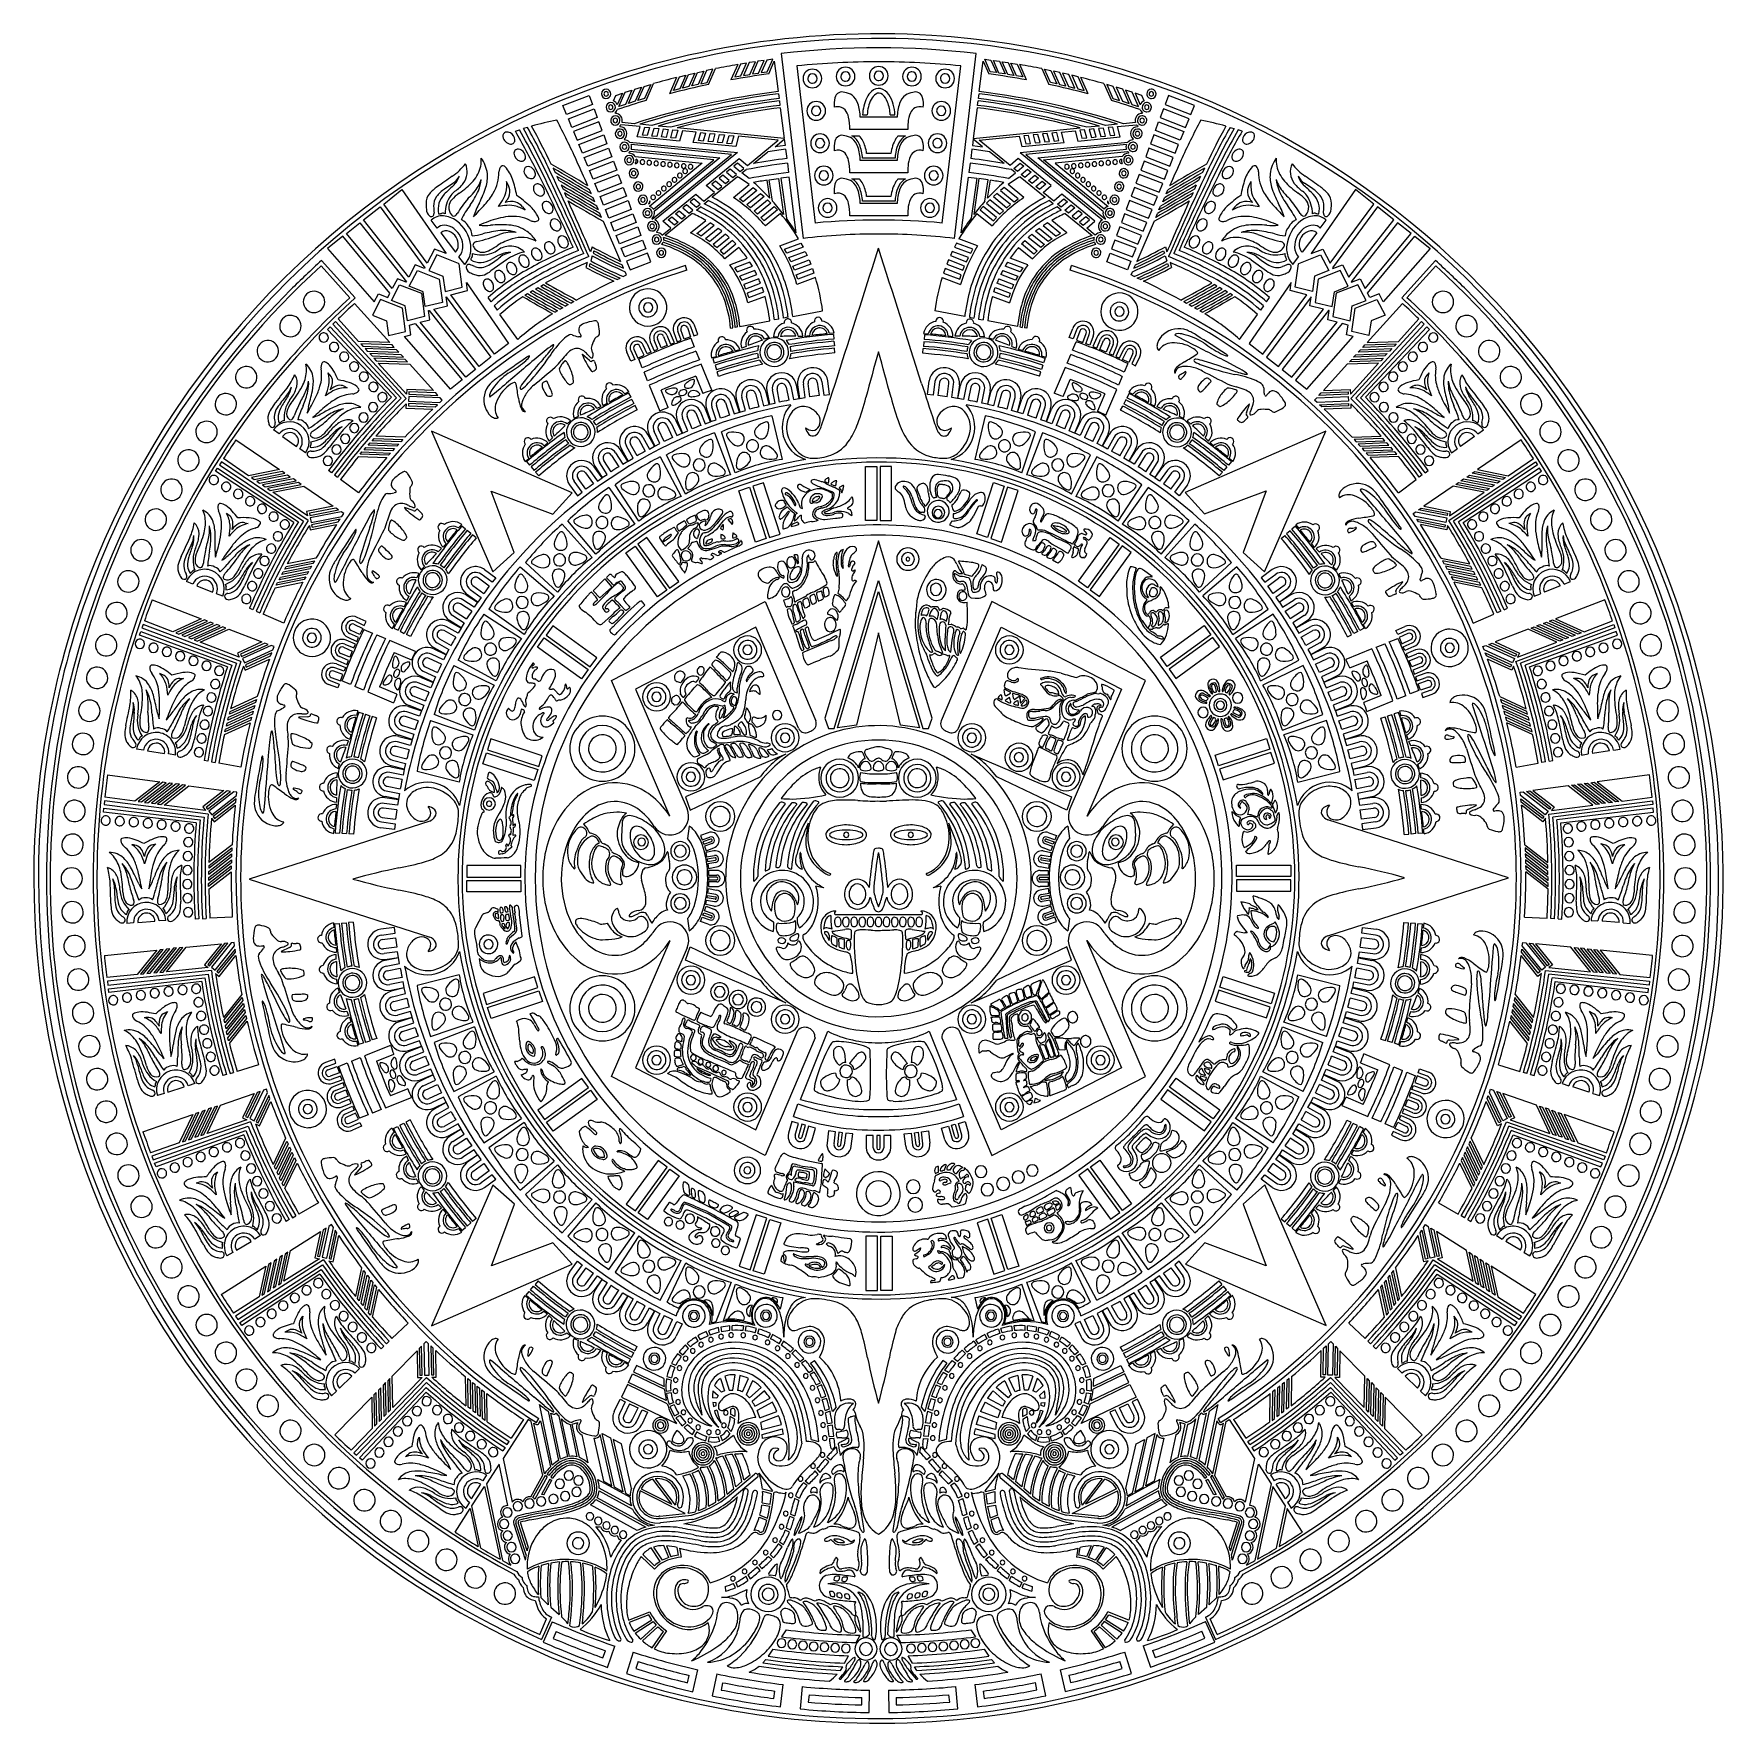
# Model space of a CAD drawing. Header units: metres. Extents: x 0.3 to 22.9, y 0.3 to 22.9.
import ezdxf

# ---------------------------------------------------------------- set-up
doc = ezdxf.new("R2010")
doc.units = ezdxf.units.M

msp = doc.modelspace()

# ---------------------------------------------------------------- linework, layer by layer
for p, q in [((10.285055, 22.640292), (10.577049, 20.16321)), ((12.60525, 20.16321), (12.897244, 22.640292)), ((9.16489, 22.385557), (9.249666, 22.404209)), ((9.249666, 22.404209), (9.171259, 22.226763)), ((9.285894, 22.411967), (9.207684, 22.234965)), ((9.370185, 22.429522), (9.285894, 22.411967)), ((9.292424, 22.253538), (9.370185, 22.429522)), ((9.313061, 22.22601), (9.406207, 22.436814)), ((9.702977, 22.492148), (9.611621, 22.285395)), ((9.738452, 22.4982), (9.662538, 22.326396)), ((9.821004, 22.511821), (9.738452, 22.4982)), ((9.74548, 22.340899), (9.821004, 22.511821)), ((9.85629, 22.517446), (9.78093, 22.346895)), ((9.938408, 22.530083), (9.85629, 22.517446)), ((9.863423, 22.360381), (9.938408, 22.530083)), ((9.973509, 22.53529), (9.898682, 22.365946)), ((10.0552, 22.546961), (9.973509, 22.53529)), ((9.980736, 22.378437), (10.0552, 22.546961)), ((10.090122, 22.551762), (10.015809, 22.383581)), ((10.1714, 22.562499), (10.090122, 22.551762)), ((10.097432, 22.395098), (10.1714, 22.562499)), ((10.117504, 22.366291), (10.192459, 22.535926)), ((10.192459, 22.535926), (10.208582, 22.409767)), ((10.208582, 22.409767), (10.24424, 22.130743)), ((10.493448, 22.474167), (10.741584, 20.369149)), ((12.440715, 20.369149), (12.688851, 22.474167)), ((12.938062, 22.130742), (12.97372, 22.409766)), ((12.97372, 22.409766), (12.989843, 22.535926)), ((12.989843, 22.535926), (13.064798, 22.366291)), ((13.08487, 22.395098), (13.010902, 22.562499)), ((13.010902, 22.562499), (13.09218, 22.551762)), ((13.09218, 22.551762), (13.166493, 22.38358)), ((13.201566, 22.378437), (13.127102, 22.546961)), ((13.127102, 22.546961), (13.208793, 22.53529)), ((13.208793, 22.53529), (13.28362, 22.365945)), ((13.318879, 22.36038), (13.243894, 22.530082)), ((13.243894, 22.530082), (13.326012, 22.517446)), ((13.326012, 22.517446), (13.401372, 22.346894)), ((13.436822, 22.340898), (13.361298, 22.51182)), ((13.361298, 22.51182), (13.44385, 22.498199)), ((13.44385, 22.498199), (13.519764, 22.326396)), ((13.570681, 22.285394), (13.479325, 22.492148)), ((13.776095, 22.436814), (13.869241, 22.226009)), ((13.889878, 22.253537), (13.812117, 22.429521)), ((13.812117, 22.429521), (13.896408, 22.411966)), ((13.896408, 22.411966), (13.974618, 22.234964)), ((14.017412, 22.385556), (13.932636, 22.404209)), ((13.932636, 22.404209), (14.011043, 22.226763)), ((8.323472, 22.161595), (8.411903, 22.18852)), ((8.411903, 22.18852), (8.32834, 21.999402)), ((8.366373, 22.011246), (8.449676, 22.199774)), ((8.449676, 22.199774), (8.537524, 22.225378)), ((8.537524, 22.225378), (8.454815, 22.038197)), ((8.47601, 22.01193), (8.57505, 22.236074)), ((8.883867, 22.318671), (8.787183, 22.099862)), ((8.840457, 22.146197), (8.920742, 22.327894)), ((8.920742, 22.327894), (9.006525, 22.348825)), ((9.006525, 22.348825), (8.926747, 22.168275)), ((8.963614, 22.177478), (9.043179, 22.357547)), ((9.049373, 22.198357), (8.963614, 22.177478)), ((9.043179, 22.357547), (9.128452, 22.377324)), ((9.128452, 22.377324), (9.049373, 22.198357)), ((9.086016, 22.207053), (9.16489, 22.385557)), ((9.171259, 22.226763), (9.086016, 22.207053)), ((9.207684, 22.234965), (9.292424, 22.253538)), ((9.662538, 22.326396), (9.74548, 22.340899)), ((9.78093, 22.346895), (9.863423, 22.360381)), ((9.898682, 22.365946), (9.980736, 22.378437)), ((10.015809, 22.383581), (10.097432, 22.395098)), ((13.166493, 22.38358), (13.08487, 22.395098)), ((13.28362, 22.365945), (13.201566, 22.378437)), ((13.401372, 22.346894), (13.318879, 22.36038)), ((13.519764, 22.326396), (13.436822, 22.340898)), ((13.974618, 22.234964), (13.889878, 22.253537)), ((14.011043, 22.226763), (14.096286, 22.207052)), ((14.096286, 22.207052), (14.017412, 22.385556)), ((14.139123, 22.357546), (14.05385, 22.377323)), ((14.05385, 22.377323), (14.132929, 22.198356)), ((14.132929, 22.198356), (14.218688, 22.177477)), ((14.218688, 22.177477), (14.139123, 22.357546)), ((14.26156, 22.327893), (14.175777, 22.348824)), ((14.175777, 22.348824), (14.255555, 22.168274)), ((14.341845, 22.146196), (14.26156, 22.327893)), ((14.395119, 22.099861), (14.298435, 22.31867)), ((14.607252, 22.236073), (14.706292, 22.01193)), ((14.732626, 22.199773), (14.644778, 22.225377)), ((14.644778, 22.225377), (14.727486, 22.038196)), ((14.815929, 22.011245), (14.732626, 22.199773)), ((14.85883, 22.161594), (14.770399, 22.188519)), ((14.770399, 22.188519), (14.853962, 21.999402)), ((7.361698, 21.94297), (7.711478, 22.079007)), ((7.755896, 21.958933), (7.410121, 21.824453)), ((7.711478, 22.079007), (7.755896, 21.958933)), ((8.036645, 22.007342), (8.068467, 22.07936)), ((8.068467, 22.07936), (8.158122, 22.109056)), ((8.158122, 22.109056), (8.08935, 21.953414)), ((8.111303, 21.928863), (8.196412, 22.121478)), ((8.200987, 21.958624), (8.111303, 21.928863)), ((8.196412, 22.121478), (8.285445, 22.149766)), ((8.285445, 22.149766), (8.200987, 21.958624)), ((8.239286, 21.97107), (8.323472, 22.161595)), ((8.32834, 21.999402), (8.239286, 21.97107)), ((8.454815, 22.038197), (8.366373, 22.011246)), ((8.926747, 22.168275), (8.840457, 22.146197)), ((10.248196, 22.099782), (10.256117, 22.037804)), ((10.260076, 22.006819), (10.267998, 21.944829)), ((12.914303, 21.944828), (12.922225, 22.006818)), ((12.926185, 22.037804), (12.934106, 22.099781)), ((14.255555, 22.168274), (14.341845, 22.146196)), ((14.727486, 22.038196), (14.815929, 22.011245)), ((14.853962, 21.999402), (14.943015, 21.971069)), ((14.943015, 21.971069), (14.85883, 22.161594)), ((14.98589, 22.121477), (14.896857, 22.149765)), ((14.896857, 22.149765), (14.981315, 21.958623)), ((14.981315, 21.958623), (15.070999, 21.928863)), ((15.070999, 21.928863), (14.98589, 22.121477)), ((15.113835, 22.079359), (15.02418, 22.109055)), ((15.02418, 22.109055), (15.092951, 21.953413)), ((15.145657, 22.007341), (15.113835, 22.079359)), ((15.470823, 22.079006), (15.426406, 21.958932)), ((15.426406, 21.958932), (15.772181, 21.824452)), ((15.820603, 21.942968), (15.470823, 22.079006)), ((7.410121, 21.824453), (7.361698, 21.94297)), ((7.433765, 21.766584), (7.777585, 21.900303)), ((7.481052, 21.650845), (7.433765, 21.766584)), ((7.820961, 21.783043), (7.481052, 21.650845)), ((7.84265, 21.724414), (7.504696, 21.592975)), ((7.777585, 21.900303), (7.820961, 21.783043)), ((7.886027, 21.607154), (7.84265, 21.724414)), ((8.063534, 21.836895), (8.060018, 21.847013)), ((10.271959, 21.913834), (10.324543, 21.502367)), ((11.375259, 21.817257), (11.437806, 21.817939)), ((11.744495, 21.817941), (11.807056, 21.817257)), ((12.910342, 21.913834), (12.857759, 21.502367)), ((15.122284, 21.847012), (15.118768, 21.836894)), ((15.296275, 21.607153), (15.339652, 21.724413)), ((15.339652, 21.724413), (15.677606, 21.592974)), ((15.404717, 21.900302), (15.36134, 21.783042)), ((15.36134, 21.783042), (15.70125, 21.650844)), ((15.748537, 21.766583), (15.404717, 21.900302)), ((15.70125, 21.650844), (15.748537, 21.766583)), ((15.772181, 21.824452), (15.820603, 21.942968)), ((6.724149, 21.598529), (6.777881, 21.616538)), ((6.886321, 21.65028), (6.831901, 21.633611)), ((7.504696, 21.592975), (7.551983, 21.477237)), ((7.551983, 21.477237), (7.886027, 21.607154)), ((7.575627, 21.419367), (7.907715, 21.548524)), ((7.907715, 21.548524), (7.951092, 21.431264)), ((8.121643, 21.669798), (8.125167, 21.659655)), ((8.39377, 21.660434), (8.137251, 21.685606)), ((8.314158, 21.699648), (8.152794, 21.715483)), ((8.356272, 21.522803), (8.39377, 21.660434)), ((8.924133, 21.467079), (8.356272, 21.522803)), ((8.553464, 21.676165), (8.392661, 21.691945)), ((8.427701, 21.547196), (8.456866, 21.654242)), ((8.490797, 21.541005), (8.427701, 21.547196)), ((8.456866, 21.654242), (8.519962, 21.64805)), ((8.519962, 21.64805), (8.490797, 21.541005)), ((8.553892, 21.534813), (8.583057, 21.641859)), ((8.616988, 21.528621), (8.553892, 21.534813)), ((8.583057, 21.641859), (8.646153, 21.635667)), ((8.646153, 21.635667), (8.616988, 21.528621)), ((8.805799, 21.651403), (8.636034, 21.668062)), ((8.680083, 21.52243), (8.709248, 21.629475)), ((8.743179, 21.516238), (8.680083, 21.52243)), ((8.709248, 21.629475), (8.772344, 21.623284)), ((8.772344, 21.623284), (8.743179, 21.516238)), ((8.806275, 21.510046), (8.83544, 21.617092)), ((8.86937, 21.503855), (8.806275, 21.510046)), ((8.83544, 21.617092), (8.898535, 21.6109)), ((8.898535, 21.6109), (8.86937, 21.503855)), ((10.324543, 21.502367), (8.893294, 21.642817)), ((8.961631, 21.604709), (8.924133, 21.467079)), ((9.144734, 21.586741), (8.961631, 21.604709)), ((9.107236, 21.449111), (9.144734, 21.586741)), ((9.178664, 21.473503), (9.207829, 21.580549)), ((9.207829, 21.580549), (9.270925, 21.574357)), ((9.270925, 21.574357), (9.24176, 21.467312)), ((9.304855, 21.46112), (9.334021, 21.568166)), ((9.334021, 21.568166), (9.397116, 21.561974)), ((9.397116, 21.561974), (9.367951, 21.454928)), ((9.431047, 21.448737), (9.460212, 21.555783)), ((9.460212, 21.555783), (9.523307, 21.549591)), ((9.523307, 21.549591), (9.494142, 21.442545)), ((9.557238, 21.436354), (9.586403, 21.543399)), ((9.586403, 21.543399), (9.649499, 21.537208)), ((9.649499, 21.537208), (9.620333, 21.430162)), ((9.712594, 21.531016), (9.675096, 21.393386)), ((10.246167, 21.478656), (9.712594, 21.531016)), ((11.97856, 21.622036), (11.203739, 21.622036)), ((11.232576, 21.538477), (11.330811, 21.538477)), ((11.851383, 21.538477), (11.949674, 21.538477)), ((12.857759, 21.502367), (14.289007, 21.642816)), ((12.936135, 21.478655), (13.469708, 21.531015)), ((13.469708, 21.531015), (13.507206, 21.393385)), ((13.595899, 21.543399), (13.532803, 21.537207)), ((13.532803, 21.537207), (13.561968, 21.430161)), ((13.625064, 21.436353), (13.595899, 21.543399)), ((13.72209, 21.555782), (13.658994, 21.54959)), ((13.658994, 21.54959), (13.688159, 21.442545)), ((13.751255, 21.448736), (13.72209, 21.555782)), ((13.848281, 21.568165), (13.785186, 21.561974)), ((13.785186, 21.561974), (13.814351, 21.454928)), ((13.877446, 21.46112), (13.848281, 21.568165)), ((13.974472, 21.580548), (13.911377, 21.574357)), ((13.911377, 21.574357), (13.940542, 21.467311)), ((14.003637, 21.473503), (13.974472, 21.580548)), ((14.037568, 21.58674), (14.220671, 21.604708)), ((14.075066, 21.44911), (14.037568, 21.58674)), ((14.220671, 21.604708), (14.258169, 21.467078)), ((14.258169, 21.467078), (14.826029, 21.522803)), ((14.346862, 21.617091), (14.283766, 21.6109)), ((14.283766, 21.6109), (14.312932, 21.503854)), ((14.312932, 21.503854), (14.376027, 21.510046)), ((14.376027, 21.510046), (14.346862, 21.617091)), ((14.546267, 21.668061), (14.376502, 21.651402)), ((14.473053, 21.629475), (14.409958, 21.623283)), ((14.409958, 21.623283), (14.439123, 21.516237)), ((14.439123, 21.516237), (14.502218, 21.522429)), ((14.502218, 21.522429), (14.473053, 21.629475)), ((14.599244, 21.641858), (14.536149, 21.635666)), ((14.536149, 21.635666), (14.565314, 21.528621)), ((14.565314, 21.528621), (14.62841, 21.534812)), ((14.62841, 21.534812), (14.599244, 21.641858)), ((14.789641, 21.691944), (14.628837, 21.676164)), ((14.725436, 21.654241), (14.66234, 21.648049)), ((14.66234, 21.648049), (14.691505, 21.541004)), ((14.691505, 21.541004), (14.754601, 21.547195)), ((14.754601, 21.547195), (14.725436, 21.654241)), ((14.788531, 21.660433), (15.045051, 21.685605)), ((14.826029, 21.522803), (14.788531, 21.660433)), ((15.029508, 21.715482), (14.868144, 21.699647)), ((15.060659, 21.669797), (15.057134, 21.659654)), ((15.274587, 21.548523), (15.23121, 21.431263)), ((15.606675, 21.419366), (15.274587, 21.548523)), ((15.630318, 21.477236), (15.296275, 21.607153)), ((15.677606, 21.592974), (15.630318, 21.477236)), ((16.295981, 21.650278), (16.350401, 21.63361)), ((16.458153, 21.598528), (16.404421, 21.616536)), ((7.622914, 21.303628), (7.575627, 21.419367)), ((7.951092, 21.431264), (7.622914, 21.303628)), ((7.646558, 21.245759), (7.97278, 21.372634)), ((7.97278, 21.372634), (8.016157, 21.255375)), ((8.183236, 21.492558), (8.186761, 21.482415)), ((8.244829, 21.315318), (8.248354, 21.305175)), ((8.253222, 21.45441), (9.697535, 21.312678)), ((9.384031, 21.217834), (8.258167, 21.328316)), ((9.619159, 21.288967), (8.274415, 21.420928)), ((8.275021, 21.358065), (9.462407, 21.241545)), ((8.556186, 20.419382), (9.619159, 21.288967)), ((9.697535, 21.312678), (8.637957, 20.446386)), ((9.675096, 21.393386), (9.107236, 21.449111)), ((9.24176, 21.467312), (9.178664, 21.473503)), ((9.367951, 21.454928), (9.304855, 21.46112)), ((9.494142, 21.442545), (9.431047, 21.448737)), ((9.620333, 21.430162), (9.557238, 21.436354)), ((9.831099, 21.139303), (10.246167, 21.478656)), ((9.913432, 21.16625), (10.106817, 21.324358)), ((10.202286, 21.389853), (10.325967, 21.490973)), ((10.336598, 21.407787), (10.202286, 21.389853)), ((10.325967, 21.490973), (10.336598, 21.407787)), ((10.343097, 21.357182), (10.358949, 21.233141)), ((12.839205, 21.357182), (12.823353, 21.233141)), ((12.856334, 21.490972), (12.845704, 21.407787)), ((12.845704, 21.407787), (12.980016, 21.389852)), ((12.980016, 21.389852), (12.856334, 21.490972)), ((13.351203, 21.139303), (12.936135, 21.478655)), ((13.26887, 21.166249), (13.075484, 21.324358)), ((13.484766, 21.312678), (14.544344, 20.446385)), ((13.507206, 21.393385), (14.075066, 21.44911)), ((13.561968, 21.430161), (13.625064, 21.436353)), ((14.907886, 21.420928), (13.563142, 21.288967)), ((13.563142, 21.288967), (14.626115, 20.419381)), ((13.688159, 21.442545), (13.751255, 21.448736)), ((13.719894, 21.241545), (14.907281, 21.358064)), ((13.79827, 21.217833), (14.924135, 21.328315)), ((13.814351, 21.454928), (13.877446, 21.46112)), ((13.940542, 21.467311), (14.003637, 21.473503)), ((14.937472, 21.315317), (14.933947, 21.305174)), ((14.999066, 21.492557), (14.995541, 21.482414)), ((15.209522, 21.372633), (15.166145, 21.255374)), ((15.535743, 21.245758), (15.209522, 21.372633)), ((15.23121, 21.431263), (15.559387, 21.303627)), ((15.559387, 21.303627), (15.606675, 21.419366)), ((7.229462, 21.102211), (7.255217, 21.047068)), ((7.693846, 21.13002), (7.646558, 21.245759)), ((8.016157, 21.255375), (7.693846, 21.13002)), ((7.717489, 21.072151), (8.037845, 21.196745)), ((7.764777, 20.956412), (7.717489, 21.072151)), ((8.081222, 21.079485), (7.764777, 20.956412)), ((8.037845, 21.196745), (8.081222, 21.079485)), ((8.329024, 21.258559), (9.227279, 21.170412)), ((9.227279, 21.170412), (8.520441, 20.592513)), ((8.572466, 20.554312), (9.384031, 21.217834)), ((9.462407, 21.241545), (8.585417, 20.524721)), ((9.281857, 20.871908), (9.723597, 21.233067)), ((9.60024, 21.091844), (9.551158, 21.051715)), ((9.551158, 21.051715), (9.63477, 20.978788)), ((9.683852, 21.018917), (9.60024, 21.091844)), ((9.698404, 21.172102), (9.649322, 21.131973)), ((9.649322, 21.131973), (9.732934, 21.059046)), ((9.782017, 21.099175), (9.698404, 21.172102)), ((9.723597, 21.233067), (9.831099, 21.139303)), ((9.732934, 21.059046), (9.782017, 21.099175)), ((9.758867, 21.03988), (9.813852, 21.084835)), ((10.366872, 21.171141), (10.382717, 21.047151)), ((11.591491, 21.2385), (11.373153, 21.236119)), ((11.809148, 21.236119), (11.591491, 21.2385)), ((12.81543, 21.171141), (12.799584, 21.04715)), ((13.458704, 21.233066), (13.351203, 21.139303)), ((13.423434, 21.03988), (13.368449, 21.084835)), ((13.400285, 21.099174), (13.483897, 21.172101)), ((13.449367, 21.059045), (13.400285, 21.099174)), ((13.53298, 21.131972), (13.449367, 21.059045)), ((13.900445, 20.871907), (13.458704, 21.233066)), ((13.483897, 21.172101), (13.53298, 21.131972)), ((13.498449, 21.018917), (13.582062, 21.091844)), ((13.631144, 21.051715), (13.547532, 20.978788)), ((13.582062, 21.091844), (13.631144, 21.051715)), ((14.596884, 20.524721), (13.719894, 21.241545)), ((14.609835, 20.554312), (13.79827, 21.217833)), ((14.853277, 21.258558), (13.955022, 21.170411)), ((13.955022, 21.170411), (14.66186, 20.592513)), ((15.144456, 21.196744), (15.10108, 21.079484)), ((15.10108, 21.079484), (15.417525, 20.956411)), ((15.464812, 21.07215), (15.144456, 21.196744)), ((15.166145, 21.255374), (15.488456, 21.130019)), ((15.417525, 20.956411), (15.464812, 21.07215)), ((15.488456, 21.130019), (15.535743, 21.245758)), ((15.952839, 21.10221), (15.927084, 21.047067)), ((5.776296, 20.827028), (5.888664, 20.902009)), ((7.280801, 20.992037), (7.306506, 20.937128)), ((7.337775, 20.877555), (7.362838, 20.822854)), ((7.788421, 20.898543), (8.10291, 21.020855)), ((7.835708, 20.782804), (7.788421, 20.898543)), ((8.146287, 20.903595), (7.835708, 20.782804)), ((7.859352, 20.724934), (8.167975, 20.844965)), ((8.10291, 21.020855), (8.146287, 20.903595)), ((8.167975, 20.844965), (8.211352, 20.727706)), ((9.389358, 20.778144), (9.281857, 20.871908)), ((9.403911, 20.931329), (9.354828, 20.8912)), ((9.354828, 20.8912), (9.438441, 20.818273)), ((9.697548, 20.989747), (9.360623, 20.714283)), ((9.487523, 20.858402), (9.403911, 20.931329)), ((9.438441, 20.818273), (9.487523, 20.858402)), ((9.502075, 21.011587), (9.452993, 20.971458)), ((9.452993, 20.971458), (9.536605, 20.898531)), ((9.585688, 20.938659), (9.502075, 21.011587)), ((9.536605, 20.898531), (9.585688, 20.938659)), ((9.63477, 20.978788), (9.683852, 21.018917)), ((9.64679, 20.710242), (9.857535, 20.88316)), ((9.725029, 20.693586), (9.909239, 20.844733)), ((9.853914, 20.965117), (9.758867, 21.03988)), ((9.909239, 20.844733), (9.959587, 20.805192)), ((10.132679, 20.702355), (10.094834, 20.943006)), ((10.124472, 20.947661), (10.249126, 20.966184)), ((10.170044, 20.661356), (10.124472, 20.947661)), ((10.249126, 20.966184), (10.317493, 20.483133)), ((10.390641, 20.985151), (10.278837, 20.970348)), ((10.278837, 20.970348), (10.354855, 20.433247)), ((10.485887, 20.239848), (10.390641, 20.985151)), ((11.97856, 21.040921), (11.203739, 21.040921)), ((11.232576, 20.963059), (11.330811, 20.963059)), ((11.851383, 20.963059), (11.949674, 20.963059)), ((12.696415, 20.239848), (12.791661, 20.98515)), ((12.791661, 20.98515), (12.903464, 20.970347)), ((12.903464, 20.970347), (12.827447, 20.433246)), ((12.933176, 20.966184), (12.864808, 20.483133)), ((13.057829, 20.947661), (12.933176, 20.966184)), ((13.012258, 20.661355), (13.057829, 20.947661)), ((13.049623, 20.702354), (13.087468, 20.943006)), ((13.273062, 20.844733), (13.222715, 20.805192)), ((13.457272, 20.693586), (13.273062, 20.844733)), ((13.535511, 20.710241), (13.324767, 20.88316)), ((13.328388, 20.965117), (13.423434, 21.03988)), ((13.484753, 20.989747), (13.821678, 20.714282)), ((13.547532, 20.978788), (13.498449, 21.018917)), ((13.596614, 20.938659), (13.680226, 21.011586)), ((13.645696, 20.89853), (13.596614, 20.938659)), ((13.729309, 20.971457), (13.645696, 20.89853)), ((13.680226, 21.011586), (13.729309, 20.971457)), ((13.694779, 20.858401), (13.778391, 20.931328)), ((13.743861, 20.818272), (13.694779, 20.858401)), ((13.827473, 20.8912), (13.743861, 20.818272)), ((13.778391, 20.931328), (13.827473, 20.8912)), ((13.792943, 20.778144), (13.900445, 20.871907)), ((15.014326, 20.844964), (14.970949, 20.727705)), ((15.32295, 20.724933), (15.014326, 20.844964)), ((15.079391, 21.020854), (15.036014, 20.903594)), ((15.036014, 20.903594), (15.346593, 20.782803)), ((15.393881, 20.898542), (15.079391, 21.020854)), ((15.346593, 20.782803), (15.393881, 20.898542)), ((15.844527, 20.877554), (15.819464, 20.822853)), ((15.901501, 20.992036), (15.875795, 20.937127)), ((17.406006, 20.827026), (17.293637, 20.902007)), ((4.960822, 20.623631), (5.205384, 20.81664)), ((5.54486, 19.832631), (4.960822, 20.623631)), ((5.205384, 20.81664), (5.797672, 19.960963)), ((6.578585, 20.602585), (6.496571, 20.589985)), ((7.382001, 20.773068), (7.4068, 20.718719)), ((7.742071, 20.76036), (7.718604, 20.813799)), ((7.788444, 20.653786), (7.765349, 20.706999)), ((7.839592, 20.544007), (7.816889, 20.596433)), ((7.906639, 20.609196), (7.859352, 20.724934)), ((8.211352, 20.727706), (7.906639, 20.609196)), ((7.930283, 20.551326), (8.233041, 20.669076)), ((8.233041, 20.669076), (8.276417, 20.551816)), ((8.69768, 20.394295), (9.139421, 20.755454)), ((9.016063, 20.614231), (8.966981, 20.574103)), ((9.099675, 20.541304), (9.016063, 20.614231)), ((9.114228, 20.694489), (9.065145, 20.65436)), ((9.065145, 20.65436), (9.148758, 20.581433)), ((9.19784, 20.621562), (9.114228, 20.694489)), ((9.139421, 20.755454), (9.246922, 20.661691)), ((9.148758, 20.581433), (9.19784, 20.621562)), ((9.246922, 20.661691), (9.389358, 20.778144)), ((9.254996, 20.627924), (9.307937, 20.671208)), ((9.776557, 20.655014), (9.725029, 20.693586)), ((9.959587, 20.805192), (9.776557, 20.655014)), ((9.82662, 20.615239), (10.008602, 20.764558)), ((9.875243, 20.574284), (9.82662, 20.615239)), ((10.056303, 20.722846), (9.875243, 20.574284)), ((9.922376, 20.532106), (10.102709, 20.680072)), ((10.147795, 20.636213), (9.968039, 20.488721)), ((10.008602, 20.764558), (10.056303, 20.722846)), ((10.102709, 20.680072), (10.147795, 20.636213)), ((11.591491, 20.663082), (11.373153, 20.660701)), ((11.809148, 20.660701), (11.591491, 20.663082)), ((13.079592, 20.680071), (13.034507, 20.636213)), ((13.034507, 20.636213), (13.214263, 20.488721)), ((13.259925, 20.532105), (13.079592, 20.680071)), ((13.1737, 20.764558), (13.125998, 20.722846)), ((13.125998, 20.722846), (13.307059, 20.574283)), ((13.355682, 20.615239), (13.1737, 20.764558)), ((13.222715, 20.805192), (13.405744, 20.655014)), ((13.307059, 20.574283), (13.355682, 20.615239)), ((13.405744, 20.655014), (13.457272, 20.693586)), ((13.935379, 20.66169), (13.792943, 20.778144)), ((13.927306, 20.627923), (13.874365, 20.671207)), ((14.042881, 20.755453), (13.935379, 20.66169)), ((13.984462, 20.621561), (14.068074, 20.694488)), ((14.033544, 20.581432), (13.984462, 20.621561)), ((14.117156, 20.65436), (14.033544, 20.581432)), ((14.484621, 20.394294), (14.042881, 20.755453)), ((14.068074, 20.694488), (14.117156, 20.65436)), ((14.082626, 20.541304), (14.166239, 20.614231)), ((14.166239, 20.614231), (14.215321, 20.574102)), ((14.949261, 20.669075), (14.905884, 20.551815)), ((15.252018, 20.551325), (14.949261, 20.669075)), ((14.970949, 20.727705), (15.275662, 20.609195)), ((15.275662, 20.609195), (15.32295, 20.724933)), ((15.34271, 20.544006), (15.365412, 20.596432)), ((15.393858, 20.653785), (15.416952, 20.706998)), ((15.440231, 20.760359), (15.463697, 20.813798)), ((15.8003, 20.773067), (15.775501, 20.718718)), ((16.603716, 20.602584), (16.68573, 20.589983)), ((17.976918, 20.816639), (17.384629, 19.960962)), ((17.637441, 19.832629), (18.22148, 20.623629)), ((18.22148, 20.623629), (17.976918, 20.816639)), ((4.462067, 20.230009), (4.643166, 20.372934)), ((4.643166, 20.372934), (5.264027, 19.583689)), ((4.69223, 20.411656), (4.911732, 20.584888)), ((5.295724, 19.64449), (4.69223, 20.411656)), ((4.911732, 20.584888), (5.512706, 19.770951)), ((5.677355, 20.301587), (5.597451, 20.406176)), ((6.820074, 20.585793), (6.857712, 20.542457)), ((7.879046, 20.443988), (7.856636, 20.496154)), ((7.901419, 20.392404), (8.132892, 19.856122)), ((7.977571, 20.435587), (7.930283, 20.551326)), ((8.276417, 20.551816), (7.977571, 20.435587)), ((8.001214, 20.377718), (8.298106, 20.493186)), ((8.048502, 20.261979), (8.001214, 20.377718)), ((8.341483, 20.375926), (8.048502, 20.261979)), ((8.298106, 20.493186), (8.341483, 20.375926)), ((8.552788, 20.42913), (8.556186, 20.419382)), ((8.637957, 20.446386), (8.594363, 20.410744)), ((8.805182, 20.300531), (8.69768, 20.394295)), ((9.09425, 20.496501), (8.731876, 20.200231)), ((8.770652, 20.413587), (8.819734, 20.453716)), ((8.854264, 20.34066), (8.770652, 20.413587)), ((8.819734, 20.453716), (8.903346, 20.380789)), ((8.903346, 20.380789), (8.854264, 20.34066)), ((8.868816, 20.493845), (8.917898, 20.533974)), ((8.952428, 20.420918), (8.868816, 20.493845)), ((8.917898, 20.533974), (9.001511, 20.461047)), ((9.001511, 20.461047), (8.952428, 20.420918)), ((8.966981, 20.574103), (9.050593, 20.501175)), ((9.050593, 20.501175), (9.099675, 20.541304)), ((9.070982, 20.237784), (9.274697, 20.404935)), ((9.148197, 20.540607), (9.201754, 20.584394)), ((9.156909, 20.227437), (9.331719, 20.37087)), ((9.968039, 20.488721), (9.922376, 20.532106)), ((10.01225, 20.444145), (10.191568, 20.591278)), ((10.055022, 20.398389), (10.01225, 20.444145)), ((10.234043, 20.545278), (10.055022, 20.398389)), ((10.275224, 20.498216), (10.072229, 20.331656)), ((10.191568, 20.591278), (10.234043, 20.545278)), ((11.97856, 20.465503), (11.203739, 20.465503)), ((12.907078, 20.498215), (13.110072, 20.331655)), ((12.990733, 20.591278), (12.948259, 20.545277)), ((12.948259, 20.545277), (13.127279, 20.398389)), ((13.170051, 20.444145), (12.990733, 20.591278)), ((13.127279, 20.398389), (13.170051, 20.444145)), ((13.214263, 20.488721), (13.259925, 20.532105)), ((14.025392, 20.227436), (13.850582, 20.37087)), ((14.111319, 20.237783), (13.907604, 20.404934)), ((14.034105, 20.540606), (13.980548, 20.584394)), ((14.131708, 20.501175), (14.082626, 20.541304)), ((14.088051, 20.4965), (14.450425, 20.20023)), ((14.215321, 20.574102), (14.131708, 20.501175)), ((14.264403, 20.533973), (14.180791, 20.461046)), ((14.180791, 20.461046), (14.229873, 20.420917)), ((14.229873, 20.420917), (14.313485, 20.493844)), ((14.313485, 20.493844), (14.264403, 20.533973)), ((14.362568, 20.453715), (14.278955, 20.380788)), ((14.278955, 20.380788), (14.328037, 20.340659)), ((14.328037, 20.340659), (14.41165, 20.413587)), ((14.41165, 20.413587), (14.362568, 20.453715)), ((14.37712, 20.300531), (14.484621, 20.394294)), ((14.544344, 20.446385), (14.587938, 20.410743)), ((14.626115, 20.419381), (14.629513, 20.42913)), ((14.884196, 20.493185), (14.840819, 20.375925)), ((14.840819, 20.375925), (15.1338, 20.261978)), ((15.181087, 20.377717), (14.884196, 20.493185)), ((14.905884, 20.551815), (15.204731, 20.435587)), ((15.280882, 20.392403), (15.049409, 19.856121)), ((15.1338, 20.261978), (15.181087, 20.377717)), ((15.204731, 20.435587), (15.252018, 20.551325)), ((15.303255, 20.443987), (15.325665, 20.496153)), ((16.362227, 20.585792), (16.32459, 20.542455)), ((17.504947, 20.301585), (17.58485, 20.406174)), ((18.27057, 20.584886), (17.669595, 19.77095)), ((17.886577, 19.644488), (18.490071, 20.411654)), ((18.539136, 20.372932), (17.918274, 19.583688)), ((18.490071, 20.411654), (18.27057, 20.584886)), ((18.720235, 20.230007), (18.539136, 20.372932)), ((4.412987, 20.191275), (4.207059, 20.028755)), ((5.043981, 19.430983), (4.412987, 20.191275)), ((5.075318, 19.491095), (4.462067, 20.230009)), ((5.725689, 20.238099), (5.921067, 19.980864)), ((8.072146, 20.20411), (8.363171, 20.317296)), ((8.119433, 20.088371), (8.072146, 20.20411)), ((8.406548, 20.200037), (8.119433, 20.088371)), ((8.143077, 20.030502), (8.428236, 20.141407)), ((8.363171, 20.317296), (8.406548, 20.200037)), ((8.428236, 20.141407), (8.471613, 20.024147)), ((8.61439, 20.251879), (8.617915, 20.241736)), ((8.690545, 20.206807), (8.805182, 20.300531)), ((9.386799, 20.335213), (9.21424, 20.193625)), ((9.440003, 20.298016), (9.269456, 20.158079)), ((9.322463, 20.120721), (9.491317, 20.259268)), ((9.540689, 20.218927), (9.37329, 20.081574)), ((9.421998, 20.040688), (9.588172, 20.177036)), ((10.267674, 20.062373), (10.517176, 20.156446)), ((12.914627, 20.062373), (12.665126, 20.156446)), ((13.760303, 20.040687), (13.594129, 20.177035)), ((13.641612, 20.218926), (13.809011, 20.081573)), ((13.859838, 20.120721), (13.690985, 20.259267)), ((13.742298, 20.298015), (13.912846, 20.158079)), ((13.795502, 20.335212), (13.968062, 20.193625)), ((14.491756, 20.206806), (14.37712, 20.300531)), ((14.567912, 20.251878), (14.564387, 20.241735)), ((14.754065, 20.141406), (14.710688, 20.024146)), ((15.039224, 20.030501), (14.754065, 20.141406)), ((14.81913, 20.317296), (14.775754, 20.200036)), ((14.775754, 20.200036), (15.062868, 20.08837)), ((15.110156, 20.204109), (14.81913, 20.317296)), ((15.062868, 20.08837), (15.110156, 20.204109)), ((17.456612, 20.238098), (17.261234, 19.980863)), ((18.106983, 19.491093), (18.720235, 20.230007)), ((18.138321, 19.430981), (18.769314, 20.191273)), ((18.769314, 20.191273), (18.975242, 20.028753)), ((4.207059, 20.028755), (4.833318, 19.313145)), ((5.643252, 20.021367), (5.54486, 19.832631)), ((5.672738, 19.942717), (5.563229, 19.732654)), ((5.797672, 19.960963), (5.643252, 20.021367)), ((5.964803, 19.828471), (5.672738, 19.942717)), ((6.045806, 19.81566), (5.968488, 19.918452)), ((7.752704, 20.049533), (7.731657, 19.982798)), ((7.754309, 19.929358), (7.733092, 19.861055)), ((7.775723, 19.997621), (7.764988, 19.963553)), ((8.190364, 19.914763), (8.143077, 20.030502)), ((8.471613, 20.024147), (8.190364, 19.914763)), ((8.493301, 19.965517), (8.214008, 19.856893)), ((8.536678, 19.848257), (8.493301, 19.965517)), ((9.6338, 20.133622), (9.468502, 19.997993)), ((9.51283, 19.953514), (9.677543, 20.088662)), ((9.719402, 20.042157), (9.53087, 19.887464)), ((10.329509, 20.018888), (10.548222, 20.101353)), ((10.359769, 19.963498), (10.329509, 20.018888)), ((10.577723, 20.045676), (10.359769, 19.963498)), ((10.388342, 19.907472), (10.605702, 19.989426)), ((10.632171, 19.932607), (10.415267, 19.850825)), ((10.548222, 20.101353), (10.577723, 20.045676)), ((10.605702, 19.989426), (10.632171, 19.932607)), ((12.576599, 19.989426), (12.55013, 19.932607)), ((12.55013, 19.932607), (12.767034, 19.850824)), ((12.793959, 19.907472), (12.576599, 19.989426)), ((12.634079, 20.101352), (12.604579, 20.045676)), ((12.604579, 20.045676), (12.822533, 19.963498)), ((12.852792, 20.018888), (12.634079, 20.101352)), ((12.822533, 19.963498), (12.852792, 20.018888)), ((13.462899, 20.042157), (13.651431, 19.887464)), ((13.669471, 19.953513), (13.504759, 20.088662)), ((13.548502, 20.133622), (13.713799, 19.997993)), ((14.645623, 19.848257), (14.689, 19.965516)), ((14.689, 19.965516), (14.968293, 19.856893)), ((14.710688, 20.024146), (14.991937, 19.914762)), ((14.991937, 19.914762), (15.039224, 20.030501)), ((15.406578, 19.99762), (15.417313, 19.963552)), ((15.427992, 19.929357), (15.449209, 19.861054)), ((15.429598, 20.049532), (15.450645, 19.982797)), ((17.136495, 19.815659), (17.213813, 19.918451)), ((17.217499, 19.82847), (17.509563, 19.942716)), ((17.384629, 19.960962), (17.539049, 20.021366)), ((17.509563, 19.942716), (17.619073, 19.732652)), ((17.539049, 20.021366), (17.637441, 19.832629)), ((18.975242, 20.028753), (18.348983, 19.313144)), ((4.509362, 19.368924), (4.124436, 19.796069)), ((4.128055, 19.866747), (4.579908, 19.365334)), ((5.382189, 19.810348), (5.295724, 19.64449)), ((5.302165, 19.521635), (5.411675, 19.731698)), ((5.507658, 19.761268), (5.382189, 19.810348)), ((5.411675, 19.731698), (5.703739, 19.617452)), ((5.512706, 19.770951), (5.507658, 19.761268)), ((5.563229, 19.732654), (5.754438, 19.657464)), ((6.012894, 19.511708), (5.969652, 19.822326)), ((6.60332, 19.874315), (6.396217, 19.727243)), ((7.687667, 19.839815), (7.66818, 19.775063)), ((7.722538, 19.826631), (7.712042, 19.792097)), ((8.173234, 19.76334), (8.153169, 19.8096)), ((8.212499, 19.673782), (8.193216, 19.717608)), ((8.214008, 19.856893), (8.261296, 19.741155)), ((8.261296, 19.741155), (8.536678, 19.848257)), ((9.020635, 19.739397), (9.00186, 19.799014)), ((9.594777, 19.808661), (9.830928, 19.8977)), ((9.86612, 19.84417), (9.662501, 19.767397)), ((9.697013, 19.71361), (9.898919, 19.789737)), ((9.929397, 19.734429), (9.728772, 19.658785)), ((10.415267, 19.850825), (10.388342, 19.907472)), ((10.440556, 19.79356), (10.65714, 19.875222)), ((10.464214, 19.735681), (10.440556, 19.79356)), ((10.680614, 19.817273), (10.464214, 19.735681)), ((10.486247, 19.677189), (10.702605, 19.758765)), ((10.723183, 19.699725), (10.506654, 19.618083)), ((10.65714, 19.875222), (10.680614, 19.817273)), ((10.702605, 19.758765), (10.723183, 19.699725)), ((12.479696, 19.758765), (12.459118, 19.699724)), ((12.459118, 19.699724), (12.675648, 19.618083)), ((12.696054, 19.677188), (12.479696, 19.758765)), ((12.525161, 19.875222), (12.501687, 19.817273)), ((12.501687, 19.817273), (12.718087, 19.73568)), ((12.741746, 19.793559), (12.525161, 19.875222)), ((12.718087, 19.73568), (12.741746, 19.793559)), ((12.767034, 19.850824), (12.793959, 19.907472)), ((13.252904, 19.734429), (13.453529, 19.658784)), ((13.485289, 19.713609), (13.283382, 19.789737)), ((13.316182, 19.844169), (13.519801, 19.767396)), ((13.587525, 19.80866), (13.351374, 19.8977)), ((14.154664, 19.739397), (14.173438, 19.799014)), ((14.921006, 19.741154), (14.645623, 19.848257)), ((14.968293, 19.856893), (14.921006, 19.741154)), ((14.969802, 19.673781), (14.989085, 19.717607)), ((15.009067, 19.763339), (15.029132, 19.809599)), ((15.459763, 19.82663), (15.470259, 19.792096)), ((15.494634, 19.839814), (15.514121, 19.775062)), ((16.578981, 19.874314), (16.786085, 19.727241)), ((17.169407, 19.511706), (17.212649, 19.822325)), ((17.619073, 19.732652), (17.427863, 19.657462)), ((17.770626, 19.731696), (17.478562, 19.61745)), ((17.669595, 19.77095), (17.674643, 19.761267)), ((17.674643, 19.761267), (17.800113, 19.810346)), ((17.880136, 19.521633), (17.770626, 19.731696)), ((17.800113, 19.810346), (17.886577, 19.644488)), ((19.047244, 19.866747), (18.59539, 19.365334)), ((18.665936, 19.368924), (19.050863, 19.796069)), ((5.063556, 19.333323), (5.173066, 19.543386)), ((5.14358, 19.622036), (5.075318, 19.491095)), ((5.260231, 19.576406), (5.14358, 19.622036)), ((5.173066, 19.543386), (5.46513, 19.42914)), ((5.264027, 19.583689), (5.260231, 19.576406)), ((5.489158, 19.448103), (5.302165, 19.521635)), ((5.703739, 19.617452), (5.746981, 19.306833)), ((5.754438, 19.657464), (5.783132, 19.454015)), ((5.783132, 19.454015), (6.012894, 19.511708)), ((5.858097, 19.408394), (6.082538, 19.464751)), ((6.067784, 19.570734), (6.631134, 18.756864)), ((6.082538, 19.464751), (6.067784, 19.570734)), ((6.920756, 19.444584), (6.954308, 19.465541)), ((6.99195, 19.48435), (7.026058, 19.505341)), ((7.065119, 19.523417), (7.099521, 19.544169)), ((8.08704, 19.612725), (8.129146, 19.63285)), ((8.170192, 19.653323), (8.212499, 19.673782)), ((9.757983, 19.602999), (9.957713, 19.678306)), ((9.983901, 19.621381), (9.784737, 19.546287)), ((9.809065, 19.48866), (10.007977, 19.563659)), ((10.029948, 19.505144), (9.831082, 19.430162)), ((10.049956, 19.445888), (10.029948, 19.505144)), ((10.506654, 19.618083), (10.486247, 19.677189)), ((10.742362, 19.640156), (10.496192, 19.547339)), ((12.439939, 19.640156), (12.686109, 19.547339)), ((12.675648, 19.618083), (12.696054, 19.677188)), ((13.132345, 19.445888), (13.152353, 19.505143)), ((13.152353, 19.505143), (13.351219, 19.430162)), ((13.373237, 19.48866), (13.174324, 19.563659)), ((13.1984, 19.62138), (13.397564, 19.546287)), ((13.424318, 19.602999), (13.224588, 19.678306)), ((15.01211, 19.653322), (14.969802, 19.673781)), ((15.095262, 19.612724), (15.053156, 19.632849)), ((16.117182, 19.523416), (16.082781, 19.544168)), ((16.190351, 19.484348), (16.156243, 19.50534)), ((16.261546, 19.444583), (16.227993, 19.46554)), ((17.114517, 19.570733), (16.551167, 18.756863)), ((17.099763, 19.464749), (17.114517, 19.570733)), ((17.324204, 19.408393), (17.099763, 19.464749)), ((17.399169, 19.454014), (17.169407, 19.511706)), ((17.427863, 19.657462), (17.399169, 19.454014)), ((17.478562, 19.61745), (17.43532, 19.306832)), ((17.693143, 19.448101), (17.880136, 19.521633)), ((18.009235, 19.543384), (17.717171, 19.429138)), ((17.918274, 19.583688), (17.922071, 19.576404)), ((17.922071, 19.576404), (18.038721, 19.622034)), ((18.118745, 19.333321), (18.009235, 19.543384)), ((18.038721, 19.622034), (18.106983, 19.491093)), ((4.568485, 19.289909), (5.043591, 18.768221)), ((4.919518, 19.343284), (4.810008, 19.133221)), ((4.833318, 19.313145), (4.890032, 19.421934)), ((4.890032, 19.421934), (5.013986, 19.373447)), ((5.211582, 19.229038), (4.919518, 19.343284)), ((5.013986, 19.373447), (5.043981, 19.430983)), ((5.250549, 19.259791), (5.063556, 19.333323)), ((5.27861, 19.060829), (5.250549, 19.259791)), ((5.46513, 19.42914), (5.508372, 19.118521)), ((5.517219, 19.249141), (5.489158, 19.448103)), ((5.746981, 19.306833), (5.517219, 19.249141)), ((5.634297, 19.214094), (5.816625, 19.259876)), ((5.799562, 19.382445), (6.397566, 18.57253)), ((5.816625, 19.259876), (5.799562, 19.382445)), ((6.446656, 18.611273), (5.858097, 19.408394)), ((6.398186, 19.315265), (6.357992, 19.371475)), ((6.438642, 19.258715), (6.478618, 19.202302)), ((6.851451, 19.404014), (6.88467, 19.425118)), ((7.360438, 19.234856), (7.325092, 19.214128)), ((7.432735, 19.276223), (7.396897, 19.255453)), ((7.50661, 19.316817), (7.470548, 19.295882)), ((10.068044, 19.385909), (9.839009, 19.299552)), ((9.850831, 19.370809), (10.049956, 19.445888)), ((13.114257, 19.385908), (13.343292, 19.299552)), ((13.331471, 19.370809), (13.132345, 19.445888)), ((15.675691, 19.316816), (15.711753, 19.295881)), ((15.749566, 19.276222), (15.785405, 19.255452)), ((15.821863, 19.234855), (15.857209, 19.214127)), ((16.33085, 19.404013), (16.297631, 19.425116)), ((16.743659, 19.258714), (16.703683, 19.202301)), ((16.735645, 18.611271), (17.324204, 19.408393)), ((16.784115, 19.315264), (16.824309, 19.371473)), ((17.382739, 19.382443), (16.784735, 18.572529)), ((17.365676, 19.259875), (17.382739, 19.382443)), ((17.548004, 19.214093), (17.365676, 19.259875)), ((17.43532, 19.306832), (17.665082, 19.249139)), ((17.665082, 19.249139), (17.693143, 19.448101)), ((17.717171, 19.429138), (17.673929, 19.11852)), ((17.903691, 19.060827), (17.931752, 19.259789)), ((17.931752, 19.259789), (18.118745, 19.333321)), ((17.970719, 19.229036), (18.262783, 19.343282)), ((18.606813, 19.289909), (18.131708, 18.768221)), ((18.168315, 19.373445), (18.138321, 19.430981)), ((18.292269, 19.421932), (18.168315, 19.373445)), ((18.262783, 19.343282), (18.372293, 19.133219)), ((18.348983, 19.313144), (18.292269, 19.421932)), ((4.31363, 19.049443), (4.277678, 19.014203)), ((4.277678, 19.014203), (5.196597, 18.024575)), ((5.261597, 18.018585), (4.31363, 19.049443)), ((4.623274, 18.784169), (4.349815, 19.08444)), ((4.810008, 19.133221), (4.997001, 19.059689)), ((4.997001, 19.059689), (5.025062, 18.860727)), ((5.254824, 18.918419), (5.211582, 19.229038)), ((5.508372, 19.118521), (5.27861, 19.060829)), ((5.306116, 19.003291), (5.38293, 19.022579)), ((5.38293, 19.022579), (6.010177, 18.2668)), ((5.450148, 19.039457), (5.578016, 19.071564)), ((6.059257, 18.305534), (5.450148, 19.039457)), ((5.560745, 19.195626), (5.567888, 19.197419)), ((5.578016, 19.071564), (5.560745, 19.195626)), ((5.567888, 19.197419), (6.188965, 18.407901)), ((6.23803, 18.446624), (5.634297, 19.214094)), ((6.757869, 18.810509), (6.51821, 19.146007)), ((7.290315, 19.193637), (7.25548, 19.17321)), ((9.731041, 18.983963), (10.131567, 19.060253)), ((10.254703, 19.083708), (10.193138, 19.071981)), ((10.377806, 19.107156), (10.316256, 19.095432)), ((10.439345, 19.118878), (10.839186, 19.195038)), ((12.742956, 19.118877), (12.343116, 19.195038)), ((12.804495, 19.107156), (12.866045, 19.095432)), ((12.927598, 19.083707), (12.989163, 19.071981)), ((13.45126, 18.983962), (13.050734, 19.060253)), ((15.891986, 19.193636), (15.926821, 19.173209)), ((16.424432, 18.810507), (16.664091, 19.146006)), ((16.944271, 18.446622), (17.548004, 19.214093)), ((17.614413, 19.197418), (16.993336, 18.4079)), ((17.123044, 18.305533), (17.732153, 19.039456)), ((17.799371, 19.022577), (17.172124, 18.266799)), ((17.604285, 19.071563), (17.621556, 19.195624)), ((17.732153, 19.039456), (17.604285, 19.071563)), ((17.621556, 19.195624), (17.614413, 19.197418)), ((17.673929, 19.11852), (17.903691, 19.060827)), ((17.876185, 19.003289), (17.799371, 19.022577)), ((17.913702, 18.018585), (18.861668, 19.049443)), ((17.927477, 18.918418), (17.970719, 19.229036)), ((18.897621, 19.014203), (17.978701, 18.024575)), ((18.1853, 19.059687), (18.157239, 18.860725)), ((18.372293, 19.133219), (18.1853, 19.059687)), ((18.552024, 18.784169), (18.825484, 19.08444)), ((18.861668, 19.049443), (18.897621, 19.014203)), ((4.206284, 18.943206), (4.241895, 18.978791)), ((5.065957, 18.035147), (4.206284, 18.943206)), ((4.241895, 18.978791), (5.131379, 18.0301)), ((5.043591, 18.768221), (4.623274, 18.784169)), ((5.025062, 18.860727), (5.254824, 18.918419)), ((5.2387, 18.849926), (5.324468, 18.871462)), ((5.855706, 18.14489), (5.2387, 18.849926)), ((5.324468, 18.871462), (5.306116, 19.003291)), ((7.590993, 18.843183), (7.569529, 18.845184)), ((8.632982, 18.678128), (8.583782, 18.799373)), ((8.674825, 18.695786), (8.625861, 18.816448)), ((8.710019, 18.850599), (8.759007, 18.72988)), ((8.752099, 18.867675), (8.801346, 18.746315)), ((8.853892, 18.766196), (8.804142, 18.888794)), ((8.846877, 18.904221), (8.891206, 18.77964)), ((8.891206, 18.77964), (8.943657, 18.799774)), ((8.943657, 18.799774), (8.899792, 18.92305)), ((8.98623, 18.81559), (8.942576, 18.938273)), ((9.071819, 18.845979), (8.98623, 18.81559)), ((9.028144, 18.968721), (9.071819, 18.845979)), ((9.070928, 18.983945), (9.114835, 18.860552)), ((9.073284, 18.825304), (9.120119, 18.709214)), ((9.114835, 18.860552), (9.168198, 18.878122)), ((9.168198, 18.878122), (9.123843, 19.002774)), ((9.607589, 18.960448), (9.638478, 18.966331)), ((9.700207, 18.97809), (9.669347, 18.972211)), ((10.122242, 18.834196), (10.063204, 18.812685)), ((10.180627, 18.845951), (10.24339, 18.848962)), ((10.511234, 18.855852), (10.574074, 18.85602)), ((10.665507, 18.85981), (10.60321, 18.85156)), ((10.994461, 18.894279), (10.931861, 18.888857)), ((10.983228, 18.878256), (10.988484, 18.815939)), ((10.991115, 18.784754), (10.996369, 18.722454)), ((12.1918, 18.88952), (12.254425, 18.884389)), ((12.203107, 18.87355), (12.198141, 18.811208)), ((12.52091, 18.856582), (12.583245, 18.848622)), ((12.675201, 18.853341), (12.61236, 18.853217)), ((13.00585, 18.844979), (12.943074, 18.847697)), ((13.064289, 18.833496), (13.123426, 18.812259)), ((13.482094, 18.978089), (13.512954, 18.972211)), ((13.574712, 18.960448), (13.543823, 18.966331)), ((14.14187, 18.834848), (14.188519, 18.958659)), ((14.1949, 18.816296), (14.14187, 18.834848)), ((14.241077, 18.938856), (14.1949, 18.816296)), ((14.283573, 18.922845), (14.237639, 18.800931)), ((14.237639, 18.800931), (14.322653, 18.768967)), ((14.322653, 18.768967), (14.368564, 18.890823)), ((14.364927, 18.752368), (14.41106, 18.874812)), ((14.463619, 18.855009), (14.416996, 18.731268)), ((14.509869, 18.83653), (14.458386, 18.714731)), ((14.51066, 18.694141), (14.561603, 18.814663)), ((14.552733, 18.677039), (14.603432, 18.796983)), ((15.595628, 18.845867), (15.564631, 18.864328)), ((15.71004, 18.785254), (15.595628, 18.845867)), ((17.326595, 18.144889), (17.943601, 18.849925)), ((17.857833, 18.871461), (17.876185, 19.003289)), ((17.943601, 18.849925), (17.857833, 18.871461)), ((18.157239, 18.860725), (17.927477, 18.918418)), ((18.933404, 18.978791), (18.043919, 18.0301)), ((18.109342, 18.035147), (18.969014, 18.943206)), ((18.131708, 18.768221), (18.552024, 18.784169)), ((18.969014, 18.943206), (18.933404, 18.978791)), ((5.073093, 18.735827), (4.652776, 18.751775)), ((4.652776, 18.751775), (4.682277, 18.719381)), ((4.682277, 18.719381), (5.102594, 18.703433)), ((5.132096, 18.671039), (4.711779, 18.686987)), ((4.711779, 18.686987), (4.74128, 18.654593)), ((4.74128, 18.654593), (5.161597, 18.638645)), ((5.19636, 18.604973), (4.776044, 18.620922)), ((4.776044, 18.620922), (4.805545, 18.588528)), ((4.805545, 18.588528), (5.225862, 18.572579)), ((5.250101, 18.541463), (4.829785, 18.557411)), ((4.829785, 18.557411), (4.859286, 18.525017)), ((5.102594, 18.703433), (5.073093, 18.735827)), ((5.161597, 18.638645), (5.132096, 18.671039)), ((5.225862, 18.572579), (5.19636, 18.604973)), ((6.397566, 18.57253), (6.23803, 18.446624)), ((6.631134, 18.756864), (6.446656, 18.611273)), ((6.914081, 18.587611), (6.911169, 18.589554)), ((7.111628, 18.650528), (6.975319, 18.538255)), ((7.621438, 18.611048), (7.621063, 18.606513)), ((7.625468, 18.609853), (7.621438, 18.611048)), ((7.716923, 18.527682), (7.625468, 18.609853)), ((8.272713, 18.51685), (8.218151, 18.637383)), ((8.269318, 18.660545), (8.323329, 18.541229)), ((8.310689, 18.679272), (8.364415, 18.560586)), ((8.364415, 18.560586), (8.44713, 18.598097)), ((8.44713, 18.598097), (8.39343, 18.716727)), ((8.48876, 18.616252), (8.4348, 18.735454)), ((8.485968, 18.758616), (8.540499, 18.638151)), ((8.540499, 18.638151), (8.48876, 18.616252)), ((8.531738, 18.778254), (8.58146, 18.655725)), ((8.58146, 18.655725), (8.632982, 18.678128)), ((8.759007, 18.72988), (8.674825, 18.695786)), ((8.801346, 18.746315), (8.853892, 18.766196)), ((9.143539, 18.651164), (9.190374, 18.535073)), ((9.353112, 18.563824), (9.412934, 18.583048)), ((9.669776, 18.659338), (9.730412, 18.675838)), ((9.813562, 18.715388), (9.755552, 18.691226)), ((11.00425, 18.629009), (10.998994, 18.691331)), ((12.183245, 18.624207), (12.188211, 18.686553)), ((12.195656, 18.780011), (12.190691, 18.717687)), ((13.373519, 18.716125), (13.43164, 18.692233)), ((13.517564, 18.660744), (13.456852, 18.676963)), ((13.834668, 18.566705), (13.774758, 18.585651)), ((13.818159, 18.5562), (13.799167, 18.496614)), ((14.113292, 18.492097), (14.162263, 18.607304)), ((14.186748, 18.664906), (14.235701, 18.780069)), ((14.416996, 18.731268), (14.364927, 18.752368)), ((14.458386, 18.714731), (14.51066, 18.694141)), ((14.636367, 18.641621), (14.552733, 18.677039)), ((14.687089, 18.761622), (14.636367, 18.641621)), ((14.728918, 18.743942), (14.677926, 18.623304)), ((14.677926, 18.623304), (14.72914, 18.600207)), ((14.72914, 18.600207), (14.780652, 18.722075)), ((14.821778, 18.702766), (14.765031, 18.583328)), ((14.765031, 18.583328), (14.816357, 18.560477)), ((14.816357, 18.560477), (14.872509, 18.678663)), ((14.857645, 18.541557), (14.913526, 18.659175)), ((14.995562, 18.620199), (14.939653, 18.502524)), ((15.03658, 18.600711), (14.980375, 18.482412)), ((15.030532, 18.457103), (15.08731, 18.576608)), ((16.265201, 18.589627), (16.265882, 18.593061)), ((16.551167, 18.756863), (16.735645, 18.611271)), ((16.784735, 18.572529), (16.944271, 18.446622)), ((17.925197, 18.541463), (18.345514, 18.557411)), ((17.949437, 18.572579), (17.978938, 18.604973)), ((18.369754, 18.588528), (17.949437, 18.572579)), ((17.978938, 18.604973), (18.399255, 18.620922)), ((18.013702, 18.638645), (18.043203, 18.671039)), ((18.434018, 18.654593), (18.013702, 18.638645)), ((18.043203, 18.671039), (18.46352, 18.686987)), ((18.072705, 18.703433), (18.102206, 18.735827)), ((18.493021, 18.719381), (18.072705, 18.703433)), ((18.102206, 18.735827), (18.522523, 18.751775)), ((18.345514, 18.557411), (18.316012, 18.525017)), ((18.399255, 18.620922), (18.369754, 18.588528)), ((18.46352, 18.686987), (18.434018, 18.654593)), ((18.522523, 18.751775), (18.493021, 18.719381)), ((4.859286, 18.525017), (5.279603, 18.509069)), ((4.888788, 18.492623), (5.309104, 18.476675)), ((5.26634, 18.078053), (4.888788, 18.492623)), ((5.279603, 18.509069), (5.250101, 18.541463)), ((5.309104, 18.476675), (5.628698, 18.125746)), ((6.188965, 18.407901), (6.059257, 18.305534)), ((7.347051, 18.477257), (7.322616, 18.439206)), ((7.745182, 18.516803), (7.740395, 18.515831)), ((8.323329, 18.541229), (8.272713, 18.51685)), ((8.424614, 18.428416), (8.377796, 18.544463)), ((8.494867, 18.25428), (8.448031, 18.370372)), ((9.354318, 18.128707), (9.213796, 18.477018)), ((9.36967, 18.553396), (9.38894, 18.4939)), ((9.398582, 18.464126), (9.417846, 18.404647)), ((9.446739, 18.315433), (9.427469, 18.374933)), ((13.742198, 18.31788), (13.761191, 18.37747)), ((13.789663, 18.466797), (13.770676, 18.407228)), ((14.088802, 18.434484), (13.941878, 18.088839)), ((14.939653, 18.502524), (14.857645, 18.541557)), ((14.926069, 18.486869), (14.877099, 18.371664)), ((14.980375, 18.482412), (15.030532, 18.457103)), ((16.398927, 18.431195), (16.243036, 18.514163)), ((16.993336, 18.4079), (17.123044, 18.305533)), ((17.866194, 18.476675), (17.5466, 18.125746)), ((18.286511, 18.492623), (17.866194, 18.476675)), ((17.895696, 18.509069), (17.925197, 18.541463)), ((18.316012, 18.525017), (17.895696, 18.509069)), ((17.908958, 18.078053), (18.286511, 18.492623)), ((4.429437, 18.183333), (4.470768, 18.162304)), ((5.268668, 18.139407), (5.26634, 18.078053)), ((5.628698, 18.125746), (5.268668, 18.139407)), ((5.298713, 18.106993), (5.297528, 18.075763)), ((5.6582, 18.093352), (5.298713, 18.106993)), ((6.010177, 18.2668), (5.855706, 18.14489)), ((6.520895, 18.149572), (6.421112, 18.067066)), ((8.245094, 18.110019), (8.189335, 18.081053)), ((8.518288, 18.196225), (8.658806, 17.847926)), ((8.772583, 17.90003), (8.678976, 18.132053)), ((9.142653, 18.319235), (9.236258, 18.087218)), ((10.123752, 17.940686), (10.077196, 18.117813)), ((10.091089, 18.120796), (10.126412, 17.941196)), ((10.202326, 17.958082), (10.167374, 18.135799)), ((10.263837, 17.971066), (10.229052, 18.14793)), ((10.35241, 18.172191), (10.387211, 17.995243)), ((10.414089, 18.184321), (10.449074, 18.006435)), ((10.525715, 18.019623), (10.490373, 18.199324)), ((10.504427, 18.201429), (10.528402, 18.019966)), ((10.605227, 18.032051), (10.581502, 18.211612)), ((10.667431, 18.041148), (10.643821, 18.219846)), ((10.768459, 18.236314), (10.79208, 18.05753)), ((10.830777, 18.244547), (10.854524, 18.064815)), ((10.931842, 18.073165), (10.907853, 18.254731)), ((12.243457, 18.073165), (12.267446, 18.254731)), ((12.344521, 18.244547), (12.320775, 18.064815)), ((12.40684, 18.236314), (12.383219, 18.05753)), ((12.507867, 18.041148), (12.531477, 18.219846)), ((12.570072, 18.032051), (12.593796, 18.211612)), ((12.670872, 18.201429), (12.646897, 18.019966)), ((12.649583, 18.019623), (12.684926, 18.199324)), ((12.76121, 18.184321), (12.726224, 18.006435)), ((12.822889, 18.172191), (12.788088, 17.995243)), ((12.911462, 17.971066), (12.946246, 18.14793)), ((12.972973, 17.958082), (13.007925, 18.135799)), ((13.084209, 18.120796), (13.048887, 17.941196)), ((13.051547, 17.940686), (13.098103, 18.117813)), ((14.059174, 18.045229), (14.157049, 18.275485)), ((14.632222, 17.79558), (14.779151, 18.141237)), ((14.852611, 18.314056), (14.80364, 18.19885)), ((14.939044, 18.104106), (14.994938, 18.0754)), ((16.328937, 18.147385), (16.284432, 18.155398)), ((17.172124, 18.266799), (17.326595, 18.144889)), ((17.517099, 18.093352), (17.876586, 18.106993)), ((17.5466, 18.125746), (17.90663, 18.139407)), ((17.876586, 18.106993), (17.877771, 18.075763)), ((17.90663, 18.139407), (17.908958, 18.078053)), ((18.745862, 18.183333), (18.70453, 18.162304)), ((5.26141, 17.94813), (5.259188, 17.88957)), ((5.259188, 17.88957), (5.617546, 17.875973)), ((5.292788, 17.950845), (5.291603, 17.919615)), ((5.291603, 17.919615), (5.649365, 17.90604)), ((5.681495, 17.936095), (5.292788, 17.950845)), ((5.296343, 18.044533), (5.293973, 17.982074)), ((5.293973, 17.982074), (5.713004, 17.966174)), ((5.717203, 18.028564), (5.296343, 18.044533)), ((5.297528, 18.075763), (5.687701, 18.060958)), ((5.649365, 17.90604), (5.681495, 17.936095)), ((5.687701, 18.060958), (5.6582, 18.093352)), ((5.713004, 17.966174), (5.745799, 17.997164)), ((5.745799, 17.997164), (5.717203, 18.028564)), ((6.421112, 18.067066), (6.392195, 18.045493)), ((7.813356, 17.889593), (7.871349, 17.913797)), ((7.954372, 17.952289), (7.899974, 17.920827)), ((8.240849, 18.090917), (8.269552, 18.035354)), ((8.283916, 18.00755), (8.312612, 17.952003)), ((8.355653, 17.868687), (8.326948, 17.924253)), ((9.338638, 17.707971), (9.270249, 17.877866)), ((9.283659, 17.882567), (9.341213, 17.70881)), ((9.414412, 17.735077), (9.357461, 17.907013)), ((9.47381, 17.755669), (9.417133, 17.926778)), ((9.536477, 17.966308), (9.593181, 17.795117)), ((9.59615, 17.986074), (9.653154, 17.813975)), ((9.727538, 17.836665), (9.669952, 18.010519)), ((9.683631, 18.014369), (9.730161, 17.837341)), ((9.804865, 17.85896), (9.758823, 18.034132)), ((9.865439, 17.875781), (9.819618, 18.050112)), ((9.941209, 18.08207), (9.987051, 17.907657)), ((10.002004, 18.09805), (10.04809, 17.922711)), ((10.04809, 17.922711), (10.123752, 17.940686)), ((10.126412, 17.941196), (10.202326, 17.958082)), ((10.449074, 18.006435), (10.525715, 18.019623)), ((10.528402, 18.019966), (10.605227, 18.032051)), ((10.854524, 18.064815), (10.931842, 18.073165)), ((12.320775, 18.064815), (12.243457, 18.073165)), ((12.646897, 18.019966), (12.570072, 18.032051)), ((12.726224, 18.006435), (12.649583, 18.019623)), ((13.048887, 17.941196), (12.972973, 17.958082)), ((13.127209, 17.922711), (13.051547, 17.940686)), ((13.173295, 18.09805), (13.127209, 17.922711)), ((13.23409, 18.08207), (13.188247, 17.907657)), ((13.30986, 17.875781), (13.355681, 18.050112)), ((13.370434, 17.85896), (13.416476, 18.034132)), ((13.491668, 18.014369), (13.445138, 17.837341)), ((13.447761, 17.836665), (13.505347, 18.010519)), ((13.579149, 17.986074), (13.522144, 17.813975)), ((13.638821, 17.966308), (13.582117, 17.795117)), ((13.701489, 17.755669), (13.758165, 17.926778)), ((13.760887, 17.735077), (13.817837, 17.907013)), ((13.89164, 17.882567), (13.834086, 17.70881)), ((13.836661, 17.707971), (13.90505, 17.877866)), ((14.617276, 18.079973), (14.519403, 17.849723)), ((14.829609, 17.862263), (14.858056, 17.917962)), ((14.900699, 18.001457), (14.872262, 17.945777)), ((14.943378, 18.085024), (14.914933, 18.029328)), ((15.230497, 17.94773), (15.285041, 17.916521)), ((15.371803, 17.885692), (15.313698, 17.909625)), ((16.517068, 17.824964), (16.557985, 17.940903)), ((16.557548, 17.945084), (16.553214, 17.943694)), ((16.557985, 17.940903), (16.557548, 17.945084)), ((16.760361, 18.062045), (16.753996, 18.082641)), ((17.4295, 17.997164), (17.458096, 18.028564)), ((17.462295, 17.966174), (17.4295, 17.997164)), ((17.458096, 18.028564), (17.878956, 18.044533)), ((17.881326, 17.982074), (17.462295, 17.966174)), ((17.487597, 18.060958), (17.517099, 18.093352)), ((17.877771, 18.075763), (17.487597, 18.060958)), ((17.493804, 17.936095), (17.882511, 17.950845)), ((17.525933, 17.90604), (17.493804, 17.936095)), ((17.883696, 17.919615), (17.525933, 17.90604)), ((17.91611, 17.88957), (17.557753, 17.875973)), ((17.878956, 18.044533), (17.881326, 17.982074)), ((17.882511, 17.950845), (17.883696, 17.919615)), ((17.913888, 17.94813), (17.91611, 17.88957)), ((7.462262, 17.720725), (7.41595, 17.678259)), ((7.511705, 17.753929), (7.568537, 17.780728)), ((8.752783, 17.659786), (8.830495, 17.497052)), ((8.809507, 17.686874), (8.887632, 17.523277)), ((8.958585, 17.555111), (8.879664, 17.720377)), ((8.892752, 17.725911), (8.961103, 17.556111)), ((9.032508, 17.586922), (8.964874, 17.754942)), ((9.090496, 17.611203), (9.023187, 17.778415)), ((9.139814, 17.825361), (9.207155, 17.658069)), ((9.198127, 17.848835), (9.265825, 17.680654)), ((9.265825, 17.680654), (9.338638, 17.707971)), ((9.341213, 17.70881), (9.414412, 17.735077)), ((9.653154, 17.813975), (9.727538, 17.836665)), ((9.730161, 17.837341), (9.804865, 17.85896)), ((10.157995, 17.787203), (10.299022, 17.203529)), ((13.017303, 17.787203), (12.876276, 17.203529)), ((13.445138, 17.837341), (13.370434, 17.85896)), ((13.522144, 17.813975), (13.447761, 17.836665)), ((13.834086, 17.70881), (13.760887, 17.735077)), ((13.909473, 17.680654), (13.836661, 17.707971)), ((13.977172, 17.848835), (13.909473, 17.680654)), ((14.035485, 17.825361), (13.968144, 17.658069)), ((14.084802, 17.611203), (14.152111, 17.778415)), ((14.142791, 17.586922), (14.210425, 17.754942)), ((14.282546, 17.725911), (14.214196, 17.556111)), ((14.216713, 17.555111), (14.295635, 17.720377)), ((14.365792, 17.686874), (14.287667, 17.523277)), ((14.422516, 17.659786), (14.344803, 17.497052)), ((15.674082, 17.751432), (15.617125, 17.777967)), ((15.723679, 17.718459), (15.770188, 17.676208)), ((16.517831, 17.794693), (16.515101, 17.798744)), ((2.982126, 17.464382), (3.564735, 17.066323)), ((3.561371, 17.543866), (3.486381, 17.597349)), ((3.607008, 17.511318), (3.793687, 17.378178)), ((4.752277, 17.393675), (4.777684, 17.423985)), ((4.777684, 17.423985), (5.161757, 17.409412)), ((4.807581, 17.454125), (4.832987, 17.484436)), ((5.190275, 17.439604), (4.807581, 17.454125)), ((4.832987, 17.484436), (5.21706, 17.469862)), ((5.245094, 17.500073), (4.853766, 17.514922)), ((5.21706, 17.469862), (5.190275, 17.439604)), ((7.483987, 16.757683), (5.59917, 17.580829)), ((5.59917, 17.580829), (6.422315, 15.696012)), ((7.111153, 17.386026), (7.160859, 17.424475)), ((7.222544, 17.492835), (7.178197, 17.448312)), ((8.376912, 17.470235), (8.46469, 17.312702)), ((8.431824, 17.500832), (8.520067, 17.342463)), ((8.588881, 17.378689), (8.499738, 17.538674)), ((8.512453, 17.545018), (8.591331, 17.379845)), ((8.66066, 17.41508), (8.58261, 17.578521)), ((8.71701, 17.442953), (8.639334, 17.605609)), ((8.887632, 17.523277), (8.958585, 17.555111)), ((8.961103, 17.556111), (9.032508, 17.586922)), ((9.392665, 17.559602), (9.605734, 16.998206)), ((9.666603, 17.021364), (9.483282, 17.573521)), ((13.508696, 17.021364), (13.692016, 17.573521)), ((13.782633, 17.559602), (13.569564, 16.998206)), ((14.214196, 17.556111), (14.142791, 17.586922)), ((14.287667, 17.523277), (14.216713, 17.555111)), ((14.458289, 17.442953), (14.535964, 17.605609)), ((14.514638, 17.41508), (14.592689, 17.578521)), ((14.662845, 17.545018), (14.583968, 17.379845)), ((14.586418, 17.378689), (14.675561, 17.538674)), ((14.743475, 17.500832), (14.655232, 17.342463)), ((14.798387, 17.470235), (14.710609, 17.312702)), ((17.580829, 17.583129), (15.696012, 16.759983)), ((15.964454, 17.491686), (16.009008, 17.44737)), ((16.076341, 17.385397), (16.026457, 17.423614)), ((16.757683, 15.698312), (17.580829, 17.583129)), ((17.930205, 17.500073), (18.321532, 17.514922)), ((18.342312, 17.484436), (17.958238, 17.469862)), ((17.958238, 17.469862), (17.985024, 17.439604)), ((17.985024, 17.439604), (18.367718, 17.454125)), ((18.397615, 17.423985), (18.013542, 17.409412)), ((18.367718, 17.454125), (18.342312, 17.484436)), ((18.423021, 17.393675), (18.397615, 17.423985)), ((19.568291, 17.511318), (19.381612, 17.378178)), ((20.193173, 17.464382), (19.610564, 17.066323)), ((19.613928, 17.543866), (19.688917, 17.597349)), ((3.15207, 16.98491), (2.816734, 17.214023)), ((3.914333, 17.292133), (3.839344, 17.345615)), ((4.623056, 17.242205), (5.001744, 17.227836)), ((4.644642, 17.27266), (4.670048, 17.302971)), ((5.027336, 17.258139), (4.644642, 17.27266)), ((4.670048, 17.302971), (5.054121, 17.288397)), ((4.697972, 17.333186), (4.723378, 17.363497)), ((5.080666, 17.318665), (4.697972, 17.333186)), ((4.723378, 17.363497), (5.107452, 17.348923)), ((5.134971, 17.379153), (4.752277, 17.393675)), ((5.054121, 17.288397), (5.027336, 17.258139)), ((5.107452, 17.348923), (5.080666, 17.318665)), ((5.161757, 17.409412), (5.134971, 17.379153)), ((6.855146, 17.176601), (6.903057, 17.217255)), ((8.013685, 17.257458), (8.111181, 17.105747)), ((8.066567, 17.291442), (8.16458, 17.138926)), ((8.230984, 17.179402), (8.131971, 17.333473)), ((8.144263, 17.340604), (8.233356, 17.180709)), ((8.300337, 17.220227), (8.212178, 17.378446)), ((8.233356, 17.180709), (8.300337, 17.220227)), ((8.354825, 17.251584), (8.267089, 17.409042)), ((8.520067, 17.342463), (8.588881, 17.378689)), ((8.591331, 17.379845), (8.66066, 17.41508)), ((8.661897, 17.237874), (8.943647, 16.707609)), ((9.001133, 16.738213), (8.750054, 17.263041)), ((14.174166, 16.738213), (14.425244, 17.263041)), ((14.513402, 17.237874), (14.231652, 16.707609)), ((14.583968, 17.379845), (14.514638, 17.41508)), ((14.655232, 17.342463), (14.586418, 17.378689)), ((14.820474, 17.251584), (14.908209, 17.409042)), ((14.874962, 17.220227), (14.963121, 17.378446)), ((14.941942, 17.180709), (14.874962, 17.220227)), ((15.031035, 17.340604), (14.941942, 17.180709)), ((14.944315, 17.179402), (15.043327, 17.333473)), ((15.108732, 17.291442), (15.010719, 17.138926)), ((15.161614, 17.257458), (15.064118, 17.105747)), ((16.33332, 17.177165), (16.28522, 17.217595)), ((18.013542, 17.409412), (18.040327, 17.379153)), ((18.040327, 17.379153), (18.423021, 17.393675)), ((18.45192, 17.363497), (18.067847, 17.348923)), ((18.067847, 17.348923), (18.094633, 17.318665)), ((18.094633, 17.318665), (18.477326, 17.333186)), ((18.505251, 17.302971), (18.121177, 17.288397)), ((18.121177, 17.288397), (18.147963, 17.258139)), ((18.147963, 17.258139), (18.530657, 17.27266)), ((18.552243, 17.242205), (18.173554, 17.227836)), ((18.477326, 17.333186), (18.45192, 17.363497)), ((18.530657, 17.27266), (18.505251, 17.302971)), ((19.260966, 17.292133), (19.335955, 17.345615)), ((20.023229, 16.98491), (20.358564, 17.214023)), ((2.709643, 17.043495), (2.736087, 17.086334)), ((3.755556, 16.358167), (2.709643, 17.043495)), ((2.736087, 17.086334), (3.820379, 16.368343)), ((2.789596, 17.171624), (2.762739, 17.129043)), ((2.762739, 17.129043), (3.885113, 16.378007)), ((3.949742, 16.387169), (2.789596, 17.171624)), ((3.564735, 17.066323), (3.15207, 16.98491)), ((3.600912, 17.041605), (3.188247, 16.960193)), ((3.224423, 16.935475), (3.637088, 17.016888)), ((3.673265, 16.992171), (3.2606, 16.910758)), ((3.637088, 17.016888), (3.600912, 17.041605)), ((3.709442, 16.967454), (3.673265, 16.992171)), ((4.263844, 17.024361), (4.223704, 17.054174)), ((4.303989, 16.994545), (4.344115, 16.964743)), ((6.874434, 17.173303), (6.915005, 17.12571)), ((6.935307, 17.101893), (6.975866, 17.054313)), ((7.036701, 16.982947), (6.996128, 17.030543)), ((7.664535, 17.022293), (7.771365, 16.877003)), ((7.715179, 17.05953), (7.822575, 16.91347)), ((7.886307, 16.958035), (7.777815, 17.105586)), ((7.789635, 17.113474), (7.888592, 16.959489)), ((7.952959, 17.003135), (7.855039, 17.155505)), ((7.888592, 16.959489), (7.952959, 17.003135)), ((8.005371, 17.037851), (7.907921, 17.189489)), ((8.16458, 17.138926), (8.230984, 17.179402)), ((11.413309, 16.384331), (11.413309, 17.108719)), ((11.413309, 17.108719), (11.565316, 17.108719)), ((11.565316, 17.108719), (11.565316, 16.384331)), ((11.761989, 17.108719), (11.609983, 17.108719)), ((11.609983, 17.108719), (11.609983, 16.384331)), ((11.761989, 16.384331), (11.761989, 17.108719)), ((15.010719, 17.138926), (14.944315, 17.179402)), ((15.169928, 17.037851), (15.267377, 17.189489)), ((15.22234, 17.003135), (15.320259, 17.155505)), ((15.286707, 16.959489), (15.22234, 17.003135)), ((15.385664, 17.113474), (15.286707, 16.959489)), ((15.288992, 16.958035), (15.397484, 17.105586)), ((15.46012, 17.05953), (15.352723, 16.91347)), ((15.510763, 17.022293), (15.403934, 16.877003)), ((16.152667, 16.982668), (16.193019, 17.030453)), ((16.253507, 17.102085), (16.21317, 17.054316)), ((16.314047, 17.173777), (16.273698, 17.125996)), ((18.871309, 16.994545), (18.831184, 16.964743)), ((18.911455, 17.024361), (18.951594, 17.054174)), ((19.225557, 16.387169), (20.385703, 17.171624)), ((20.41256, 17.129043), (19.290185, 16.378007)), ((20.439211, 17.086334), (19.35492, 16.368343)), ((19.419743, 16.358167), (20.465655, 17.043495)), ((19.465857, 16.967454), (19.502033, 16.992171)), ((19.502033, 16.992171), (19.914698, 16.910758)), ((19.53821, 17.016888), (19.574387, 17.041605)), ((19.950875, 16.935475), (19.53821, 17.016888)), ((19.574387, 17.041605), (19.987052, 16.960193)), ((19.610564, 17.066323), (20.023229, 16.98491)), ((20.385703, 17.171624), (20.41256, 17.129043)), ((20.465655, 17.043495), (20.439211, 17.086334)), ((3.188247, 16.960193), (3.224423, 16.935475)), ((3.2606, 16.910758), (3.296777, 16.886041)), ((3.296777, 16.886041), (3.709442, 16.967454)), ((3.751033, 16.942707), (3.338368, 16.861294)), ((3.338368, 16.861294), (3.374545, 16.836576)), ((3.374545, 16.836576), (3.78721, 16.917989)), ((3.817973, 16.893302), (3.405308, 16.811889)), ((3.405308, 16.811889), (3.441484, 16.787172)), ((3.441484, 16.787172), (3.854149, 16.868584)), ((3.477661, 16.762454), (3.890326, 16.843867)), ((3.940643, 16.446129), (3.477661, 16.762454)), ((3.78721, 16.917989), (3.751033, 16.942707)), ((3.854149, 16.868584), (3.817973, 16.893302)), ((3.890326, 16.843867), (4.282235, 16.576101)), ((4.625075, 16.756072), (4.384235, 16.934946)), ((5.120254, 16.760361), (5.099658, 16.753996)), ((6.401814, 16.778185), (7.225833, 16.471305)), ((6.708694, 15.954166), (6.401814, 16.778185)), ((7.225833, 16.471305), (7.483987, 16.757683)), ((7.449968, 16.864525), (7.558399, 16.717057)), ((7.619898, 16.764659), (7.512604, 16.91058)), ((7.558399, 16.717057), (7.619898, 16.764659)), ((7.670026, 16.802597), (7.563248, 16.947817)), ((7.822575, 16.91347), (7.886307, 16.958035)), ((7.977213, 16.827094), (8.323202, 16.336323)), ((8.376399, 16.373891), (8.061522, 16.863111)), ((9.716991, 16.783715), (9.861557, 16.830687)), ((9.940839, 16.094781), (9.716991, 16.783715)), ((9.861557, 16.830687), (10.085405, 16.141753)), ((10.048605, 16.891462), (9.904038, 16.84449)), ((9.904038, 16.84449), (10.127886, 16.155556)), ((10.272453, 16.202529), (10.048605, 16.891462)), ((11.110444, 16.852487), (11.068491, 16.8309)), ((11.081935, 16.798206), (11.088337, 16.774478)), ((12.717822, 16.789708), (12.702772, 16.785056)), ((12.903188, 16.204692), (13.127036, 16.893626)), ((13.271603, 16.846653), (13.047755, 16.157719)), ((13.314084, 16.83285), (13.090236, 16.143917)), ((13.127036, 16.893626), (13.271603, 16.846653)), ((13.234802, 16.096944), (13.458651, 16.785878)), ((13.458651, 16.785878), (13.314084, 16.83285)), ((14.7989, 16.373891), (15.113777, 16.863111)), ((15.198085, 16.827094), (14.852097, 16.336323)), ((15.352723, 16.91347), (15.288992, 16.958035)), ((15.505272, 16.802597), (15.612051, 16.947817)), ((15.555401, 16.764659), (15.662694, 16.91058)), ((15.6169, 16.717057), (15.555401, 16.764659)), ((15.72533, 16.864525), (15.6169, 16.717057)), ((15.696012, 16.759983), (15.954166, 16.473605)), ((15.954166, 16.473605), (16.778185, 16.780485)), ((16.778185, 16.780485), (16.471305, 15.956466)), ((18.067066, 16.761187), (18.045493, 16.790104)), ((18.149572, 16.661404), (18.067066, 16.761187)), ((18.550224, 16.756072), (18.791063, 16.934946)), ((19.284972, 16.843867), (18.893064, 16.576101)), ((19.234655, 16.446129), (19.697637, 16.762454)), ((19.697637, 16.762454), (19.284972, 16.843867)), ((19.321149, 16.868584), (19.357326, 16.893302)), ((19.733814, 16.787172), (19.321149, 16.868584)), ((19.357326, 16.893302), (19.769991, 16.811889)), ((19.388088, 16.917989), (19.424265, 16.942707)), ((19.800753, 16.836576), (19.388088, 16.917989)), ((19.424265, 16.942707), (19.83693, 16.861294)), ((19.878522, 16.886041), (19.465857, 16.967454)), ((19.769991, 16.811889), (19.733814, 16.787172)), ((19.83693, 16.861294), (19.800753, 16.836576)), ((19.914698, 16.910758), (19.878522, 16.886041)), ((19.987052, 16.960193), (19.950875, 16.935475)), ((4.282235, 16.576101), (3.928759, 16.506365)), ((4.318412, 16.551384), (3.965469, 16.481753)), ((3.971518, 16.451092), (4.354589, 16.526666)), ((4.354589, 16.526666), (4.318412, 16.551384)), ((5.241396, 16.557985), (5.237215, 16.557548)), ((5.237215, 16.557548), (5.238605, 16.553214)), ((5.357335, 16.517068), (5.241396, 16.557985)), ((10.212427, 16.567316), (10.227921, 16.552167)), ((10.76403, 16.623646), (10.702673, 16.6176)), ((10.799892, 16.702746), (10.793714, 16.704604)), ((10.934926, 16.521586), (10.872093, 16.497454)), ((11.237942, 16.69426), (11.23324, 16.699335)), ((12.325165, 16.687513), (12.331288, 16.686977)), ((12.498261, 16.677892), (12.501062, 16.67251)), ((12.955066, 16.580553), (12.972239, 16.580398)), ((18.82071, 16.526666), (18.856887, 16.551384)), ((19.20378, 16.451092), (18.82071, 16.526666)), ((18.856887, 16.551384), (19.209829, 16.481753)), ((18.893064, 16.576101), (19.246539, 16.506365)), ((3.10202, 16.355567), (3.147086, 16.344637)), ((3.928759, 16.506365), (3.940643, 16.446129)), ((3.965469, 16.481753), (3.971518, 16.451092)), ((3.965809, 16.31857), (3.977151, 16.261077)), ((3.977151, 16.261077), (4.328985, 16.330489)), ((4.390766, 16.501949), (3.977567, 16.420431)), ((3.977567, 16.420431), (3.989665, 16.359109)), ((3.989665, 16.359109), (4.401068, 16.440273)), ((4.377345, 16.403738), (3.995714, 16.328448)), ((3.995714, 16.328448), (4.001763, 16.297787)), ((4.001763, 16.297787), (4.353013, 16.367083)), ((4.353013, 16.367083), (4.377345, 16.403738)), ((4.425832, 16.47799), (4.390766, 16.501949)), ((4.401068, 16.440273), (4.425832, 16.47799)), ((4.751104, 16.398926), (4.668135, 16.243036)), ((5.034914, 16.328937), (5.026901, 16.284432)), ((5.387606, 16.517831), (5.383555, 16.515101)), ((6.005134, 16.33332), (5.964704, 16.28522)), ((6.008522, 16.314047), (6.056303, 16.273698)), ((7.349413, 16.333739), (7.754183, 15.890202)), ((7.802252, 15.934141), (7.428543, 16.380039)), ((8.991006, 16.379339), (8.900156, 16.325156)), ((9.019878, 16.294516), (8.966775, 16.251694)), ((9.132106, 16.456991), (9.070993, 16.429695)), ((9.125272, 16.278036), (9.150108, 16.29347)), ((9.20216, 16.382332), (9.205141, 16.382531)), ((9.265005, 16.315189), (9.280828, 16.368714)), ((9.27247, 16.316603), (9.266716, 16.312484)), ((9.267241, 16.40032), (9.293003, 16.395792)), ((9.50574, 16.337574), (9.48555, 16.306626)), ((9.56961, 16.398626), (9.625787, 16.332945)), ((9.625787, 16.332945), (9.635022, 16.351484)), ((10.419874, 16.305432), (10.474538, 16.317673)), ((10.428884, 16.329064), (10.422074, 16.315962)), ((10.45519, 16.432357), (10.461892, 16.460665)), ((10.498806, 16.361706), (10.460239, 16.346193)), ((10.527478, 16.335735), (10.512006, 16.355102)), ((10.517572, 16.430553), (10.534736, 16.447704)), ((10.851372, 16.398909), (10.869528, 16.399086)), ((10.869528, 16.399086), (11.012573, 16.417453)), ((11.189385, 16.476722), (11.213054, 16.461269)), ((11.227971, 16.453954), (11.233157, 16.454821)), ((11.565316, 16.384331), (11.413309, 16.384331)), ((11.609983, 16.384331), (11.761989, 16.384331)), ((15.373046, 15.934141), (15.746756, 16.380039)), ((15.825885, 16.333739), (15.421115, 15.890202)), ((17.173303, 16.307865), (17.12571, 16.267294)), ((17.176601, 16.327153), (17.217255, 16.279242)), ((18.749466, 16.47799), (18.784533, 16.501949)), ((18.774231, 16.440273), (18.749466, 16.47799)), ((19.185633, 16.359109), (18.774231, 16.440273)), ((18.784533, 16.501949), (19.197731, 16.420431)), ((18.797954, 16.403738), (19.179584, 16.328448)), ((18.822286, 16.367083), (18.797954, 16.403738)), ((19.173535, 16.297787), (18.822286, 16.367083)), ((19.198147, 16.261077), (18.846313, 16.330489)), ((19.179584, 16.328448), (19.173535, 16.297787)), ((19.197731, 16.420431), (19.185633, 16.359109)), ((19.20949, 16.31857), (19.198147, 16.261077)), ((19.209829, 16.481753), (19.20378, 16.451092)), ((19.246539, 16.506365), (19.234655, 16.446129)), ((20.073279, 16.355567), (20.028212, 16.344637)), ((4.592672, 16.265201), (4.589238, 16.265882)), ((5.796902, 16.076341), (5.758685, 16.026457)), ((6.080214, 16.253507), (6.127983, 16.21317)), ((6.199631, 16.152667), (6.151846, 16.193019)), ((8.486216, 16.155374), (8.36324, 16.066027)), ((8.36324, 16.066027), (8.789024, 15.479985)), ((8.912, 15.569332), (8.486216, 16.155374)), ((8.711482, 16.069757), (8.720766, 16.057282)), ((8.84474, 16.291997), (8.798473, 16.266354)), ((9.24521, 16.255621), (9.264113, 16.253377)), ((9.493793, 16.14054), (9.521905, 16.14054)), ((9.504267, 16.257714), (9.507072, 16.262763)), ((9.710707, 16.130763), (9.700554, 16.142883)), ((9.755009, 16.108969), (9.750682, 16.114554)), ((10.085405, 16.141753), (9.940839, 16.094781)), ((10.127886, 16.155556), (10.272453, 16.202529)), ((10.308651, 16.271952), (10.316045, 16.27211)), ((11.587649, 16.113635), (10.868447, 13.737942)), ((12.306852, 13.737942), (11.587649, 16.113635)), ((13.047755, 16.157719), (12.903188, 16.204692)), ((13.090236, 16.143917), (13.234802, 16.096944)), ((13.869187, 16.101564), (13.915368, 16.069469)), ((13.915368, 16.069469), (14.052261, 15.990774)), ((14.108653, 16.086207), (14.001072, 16.13497)), ((14.180128, 16.066745), (14.183339, 16.06762)), ((14.264636, 15.573447), (14.69042, 16.159489)), ((14.349866, 16.238092), (14.375917, 16.206693)), ((14.813396, 16.070142), (14.387611, 15.4841)), ((14.69042, 16.159489), (14.813396, 16.070142)), ((16.982947, 16.145598), (17.030543, 16.186171)), ((17.101893, 16.246992), (17.054313, 16.206433)), ((17.386026, 16.071146), (17.424475, 16.02144)), ((18.650528, 16.070671), (18.538255, 16.20698)), ((18.587611, 16.268218), (18.589555, 16.27113)), ((3.655869, 15.768574), (4.03295, 15.842967)), ((4.053261, 15.878828), (3.669057, 15.80303)), ((4.03295, 15.842967), (4.013865, 15.807347)), ((5.690613, 15.964454), (5.734929, 16.009008)), ((6.422315, 15.696012), (6.708694, 15.954166)), ((8.204128, 15.950425), (8.327103, 16.039772)), ((8.629912, 15.364383), (8.204128, 15.950425)), ((8.327103, 16.039772), (8.752888, 15.45373)), ((9.348455, 15.927866), (9.360303, 15.941182)), ((9.348556, 15.868468), (9.36492, 15.878259)), ((9.529843, 15.961404), (9.705853, 16.040158)), ((11.019796, 15.857354), (11.036317, 15.935592)), ((13.693271, 15.979558), (13.712539, 15.964747)), ((13.70162, 16.016995), (13.719419, 16.045023)), ((13.785484, 15.930516), (13.807331, 15.921723)), ((13.889812, 15.877423), (13.904483, 15.878275)), ((13.920472, 15.856362), (13.972039, 15.827219)), ((14.12337, 15.951378), (14.130501, 15.953073)), ((14.193383, 15.958372), (14.176243, 15.907839)), ((14.208264, 16.061175), (14.221098, 16.060064)), ((14.342355, 15.881885), (14.343983, 15.881973)), ((14.350694, 16.00393), (14.370744, 16.045279)), ((14.849532, 16.043887), (14.423748, 15.457845)), ((14.546723, 15.368498), (14.972508, 15.95454)), ((14.972508, 15.95454), (14.849532, 16.043887)), ((16.471305, 15.956466), (16.757683, 15.698312)), ((17.492835, 15.959755), (17.448312, 16.004102)), ((18.477257, 15.835248), (18.439207, 15.859682)), ((19.122038, 15.878828), (19.506241, 15.80303)), ((19.51943, 15.768574), (19.142348, 15.842967)), ((19.142348, 15.842967), (19.161434, 15.807347)), ((3.53917, 15.554424), (3.916252, 15.628817)), ((3.935101, 15.66439), (3.559374, 15.590264)), ((3.559374, 15.590264), (3.577105, 15.625617)), ((3.577105, 15.625617), (3.954187, 15.70001)), ((3.973993, 15.735772), (3.598266, 15.661646)), ((3.598266, 15.661646), (3.615997, 15.696999)), ((3.615997, 15.696999), (3.993078, 15.771392)), ((4.013865, 15.807347), (3.638137, 15.733221)), ((3.638137, 15.733221), (3.655869, 15.768574)), ((3.916252, 15.628817), (3.897166, 15.593197)), ((3.954187, 15.70001), (3.935101, 15.66439)), ((3.993078, 15.771392), (3.973993, 15.735772)), ((4.397045, 15.71004), (4.336432, 15.595628)), ((5.430867, 15.674082), (5.404332, 15.617125)), ((5.46384, 15.723679), (5.506091, 15.770188)), ((6.375002, 15.507572), (6.229781, 15.614351)), ((6.41294, 15.557701), (6.267019, 15.664994)), ((6.313074, 15.727631), (6.460542, 15.6192)), ((6.460542, 15.6192), (6.41294, 15.557701)), ((6.788397, 15.76559), (7.245566, 15.376282)), ((7.287749, 15.425898), (6.8611, 15.821442)), ((8.947173, 15.796022), (8.928258, 15.776236)), ((9.162264, 15.824898), (9.218441, 15.81012)), ((9.229267, 15.81301), (9.226496, 15.822794)), ((10.378893, 15.725958), (10.345351, 15.798586)), ((10.509406, 15.807613), (10.515263, 15.811438)), ((11.036339, 15.63787), (11.038706, 15.642216)), ((11.11636, 15.752939), (11.114304, 15.746752)), ((11.275356, 15.708215), (11.27761, 15.714376)), ((12.612887, 15.669313), (12.605083, 15.670152)), ((12.682354, 15.636937), (12.612887, 15.669313)), ((12.755061, 15.65994), (12.838005, 15.640979)), ((13.014952, 15.768319), (12.977309, 15.792669)), ((13.169389, 15.662179), (13.182494, 15.601922)), ((13.972039, 15.827219), (13.989653, 15.819479)), ((14.972596, 15.76461), (14.961773, 15.763575)), ((15.04085, 15.74327), (15.040714, 15.745306)), ((15.253718, 15.633317), (15.137651, 15.718179)), ((15.88755, 15.425898), (16.314199, 15.821442)), ((16.386901, 15.76559), (15.929733, 15.376282)), ((16.862224, 15.727631), (16.714757, 15.6192)), ((16.714757, 15.6192), (16.762358, 15.557701)), ((16.762358, 15.557701), (16.90828, 15.664994)), ((16.800297, 15.507572), (16.945517, 15.614351)), ((17.720726, 15.720037), (17.678259, 15.766349)), ((17.753929, 15.670594), (17.780728, 15.613762)), ((19.161434, 15.807347), (19.537161, 15.733221)), ((19.559302, 15.696999), (19.18222, 15.771392)), ((19.18222, 15.771392), (19.201306, 15.735772)), ((19.201306, 15.735772), (19.577033, 15.661646)), ((19.598194, 15.625617), (19.221112, 15.70001)), ((19.221112, 15.70001), (19.240198, 15.66439)), ((19.240198, 15.66439), (19.615925, 15.590264)), ((19.636128, 15.554424), (19.259047, 15.628817)), ((19.259047, 15.628817), (19.278132, 15.593197)), ((19.537161, 15.733221), (19.51943, 15.768574)), ((19.577033, 15.661646), (19.559302, 15.696999)), ((19.615925, 15.590264), (19.598194, 15.625617)), ((2.404823, 15.533148), (2.319521, 15.567895)), ((2.456736, 15.512001), (2.669087, 15.425501)), ((2.806325, 15.369598), (2.721023, 15.404345)), ((3.507458, 15.484459), (3.879253, 15.557809)), ((3.897166, 15.593197), (3.521439, 15.519072)), ((3.521439, 15.519072), (3.53917, 15.554424)), ((4.336432, 15.595628), (4.317971, 15.564631)), ((6.064125, 15.387964), (6.21811, 15.289007)), ((6.219563, 15.291292), (6.072013, 15.399784)), ((6.118069, 15.46242), (6.264129, 15.355024)), ((6.155306, 15.513063), (6.300596, 15.406234)), ((7.800655, 15.360745), (7.744209, 15.423083)), ((7.766289, 15.44222), (7.921887, 15.601509)), ((7.857578, 15.347509), (7.766289, 15.44222)), ((8.01477, 15.494002), (7.857578, 15.347509)), ((7.921887, 15.601509), (8.01477, 15.494002)), ((8.752888, 15.45373), (8.629912, 15.364383)), ((8.789024, 15.479985), (8.912, 15.569332)), ((10.468184, 15.445443), (10.446163, 15.435104)), ((10.993122, 13.600272), (11.587649, 15.580556)), ((11.040106, 13.610083), (11.587649, 15.431813)), ((11.587649, 15.580556), (12.182177, 13.600272)), ((11.587649, 15.431813), (12.135193, 13.610083)), ((12.859817, 15.473353), (12.86506, 15.464012)), ((14.387611, 15.4841), (14.264636, 15.573447)), ((14.423748, 15.457845), (14.546723, 15.368498)), ((14.909217, 15.544729), (14.911832, 15.425288)), ((17.019993, 15.513063), (16.874703, 15.406234)), ((17.05723, 15.46242), (16.91117, 15.355024)), ((16.955735, 15.291292), (17.103286, 15.399784)), ((17.111174, 15.387964), (16.957189, 15.289007)), ((18.516803, 15.437117), (18.515831, 15.441904)), ((18.527682, 15.465376), (18.609853, 15.556831)), ((18.611049, 15.560861), (18.606513, 15.561236)), ((18.609853, 15.556831), (18.611049, 15.560861)), ((18.843183, 15.591306), (18.845184, 15.61277)), ((19.278132, 15.593197), (19.653859, 15.519072)), ((19.66784, 15.484459), (19.296045, 15.557809)), ((19.653859, 15.519072), (19.636128, 15.554424)), ((20.368973, 15.369598), (20.454275, 15.404345)), ((20.718562, 15.512001), (20.506211, 15.425501)), ((20.770475, 15.533148), (20.855777, 15.567895)), ((1.859523, 15.322222), (2.518226, 15.069252)), ((3.208167, 15.189647), (3.162234, 15.209399)), ((3.254107, 15.169893), (3.300024, 15.150148)), ((5.234569, 15.230497), (5.265778, 15.285041)), ((5.296607, 15.371803), (5.272674, 15.313698)), ((5.920141, 15.163914), (6.071852, 15.066418)), ((6.139748, 15.172228), (5.988109, 15.269677)), ((6.174464, 15.22464), (6.022093, 15.322559)), ((6.21811, 15.289007), (6.174464, 15.22464)), ((6.264129, 15.355024), (6.219563, 15.291292)), ((6.841002, 14.85718), (6.368142, 15.196131)), ((7.820925, 15.334142), (7.800655, 15.360745)), ((7.824047, 15.31899), (7.82536, 15.32136)), ((8.013302, 14.239851), (10.069035, 15.300247)), ((8.031169, 15.313592), (8.024185, 15.3188)), ((10.069035, 15.300247), (10.746962, 13.701257)), ((10.111392, 15.339158), (10.130745, 15.34077)), ((10.467404, 15.294687), (10.474072, 15.297013)), ((10.594847, 15.356323), (10.621359, 15.379884)), ((10.605432, 15.211295), (10.611997, 15.213029)), ((10.861055, 15.37375), (10.866279, 15.364748)), ((11.157193, 15.31301), (11.167892, 15.323867)), ((12.095785, 15.261274), (12.094005, 15.179808)), ((13.106263, 15.300247), (12.428337, 13.701257)), ((12.826881, 15.351106), (12.881706, 15.344678)), ((15.161997, 14.239851), (13.106263, 15.300247)), ((15.144654, 15.270812), (15.18723, 15.323477)), ((16.334297, 14.85718), (16.807156, 15.196131)), ((16.91117, 15.355024), (16.955735, 15.291292)), ((16.957189, 15.289007), (17.000835, 15.22464)), ((17.000835, 15.22464), (17.153205, 15.322559)), ((17.035551, 15.172228), (17.187189, 15.269677)), ((17.255158, 15.163914), (17.103447, 15.066418)), ((17.889594, 15.368943), (17.913797, 15.31095)), ((17.952289, 15.227927), (17.920827, 15.282325)), ((19.921192, 15.169893), (19.875275, 15.150148)), ((19.967131, 15.189647), (20.013064, 15.209399)), ((21.315776, 15.322222), (20.657073, 15.069252)), ((1.739697, 14.992956), (1.723384, 14.945329)), ((1.723384, 14.945329), (2.988705, 14.473375)), ((3.049479, 14.497194), (1.739697, 14.992956)), ((2.135459, 14.894867), (1.756326, 15.04047)), ((2.518226, 15.069252), (2.135459, 14.894867)), ((2.559128, 15.053544), (2.176361, 14.879159)), ((2.217263, 14.86345), (2.600029, 15.037836)), ((2.640931, 15.022128), (2.258165, 14.847742)), ((2.299067, 14.832034), (2.681833, 15.00642)), ((2.728011, 14.991931), (2.345244, 14.817546)), ((2.386146, 14.801838), (2.768912, 14.976223)), ((2.804539, 14.959295), (2.421773, 14.78491)), ((2.462674, 14.769202), (2.845441, 14.943587)), ((2.600029, 15.037836), (2.559128, 15.053544)), ((2.681833, 15.00642), (2.640931, 15.022128)), ((2.768912, 14.976223), (2.728011, 14.991931)), ((2.845441, 14.943587), (2.804539, 14.959295)), ((3.621533, 15.011895), (3.345934, 15.130406)), ((4.5621, 14.995562), (4.679775, 14.939653)), ((4.581588, 15.03658), (4.699887, 14.980374)), ((4.725196, 15.030532), (4.605691, 15.08731)), ((4.679775, 14.939653), (4.640742, 14.857645)), ((4.699887, 14.980374), (4.725196, 15.030532)), ((5.078193, 14.939044), (5.106899, 14.994938)), ((5.097275, 14.943378), (5.152971, 14.914933)), ((5.957371, 14.877262), (5.799153, 14.965421)), ((5.836995, 15.033335), (5.996889, 14.944242)), ((5.998197, 14.946615), (5.844125, 15.045627)), ((5.886157, 15.111032), (6.038673, 15.013019)), ((5.996889, 14.944242), (5.957371, 14.877262)), ((6.038673, 15.013019), (5.998197, 14.946615)), ((6.303013, 15.131607), (6.80537, 14.802667)), ((7.227759, 14.972508), (7.138412, 14.849532)), ((7.813801, 14.546723), (7.227759, 14.972508)), ((7.881827, 14.995653), (8.011086, 15.114188)), ((9.944076, 14.954471), (8.335059, 14.124502)), ((10.517429, 13.602131), (9.944076, 14.954471)), ((10.46316, 15.021006), (10.444899, 15.105737)), ((10.451869, 15.150323), (10.464196, 15.108659)), ((10.492001, 15.027859), (10.497997, 15.02916)), ((10.560446, 15.107636), (10.568307, 15.084018)), ((10.588958, 15.080208), (10.59831, 15.090547)), ((12.326883, 15.097882), (12.337606, 15.091819)), ((12.376779, 14.849805), (12.370371, 14.973916)), ((12.456065, 15.060719), (12.465261, 15.057011)), ((12.52218, 14.992052), (12.559457, 14.997974)), ((12.657869, 13.602131), (13.231223, 14.954471)), ((13.231223, 14.954471), (14.84024, 14.124502)), ((15.127699, 15.033945), (15.176114, 14.96149)), ((15.203204, 14.936544), (15.203204, 14.95492)), ((15.246842, 14.971958), (15.247819, 14.966729)), ((15.364383, 14.552387), (15.950426, 14.978171)), ((15.425233, 15.08927), (15.426173, 15.038282)), ((15.950426, 14.978171), (16.039773, 14.855196)), ((16.872285, 15.131607), (16.369929, 14.802667)), ((17.289142, 15.111032), (17.136626, 15.013019)), ((17.136626, 15.013019), (17.177102, 14.946615)), ((17.177102, 14.946615), (17.331173, 15.045627)), ((17.338304, 15.033335), (17.178409, 14.944242)), ((17.178409, 14.944242), (17.217927, 14.877262)), ((17.217927, 14.877262), (17.376146, 14.965421)), ((18.090917, 14.94145), (18.035355, 14.912747)), ((18.110019, 14.937205), (18.081053, 14.992964)), ((18.51685, 14.909586), (18.637383, 14.964148)), ((19.553765, 15.011895), (19.829364, 15.130406)), ((20.12582, 14.497194), (21.435602, 14.992956)), ((21.451915, 14.945329), (20.186594, 14.473375)), ((20.329858, 14.943587), (20.37076, 14.959295)), ((20.712624, 14.769202), (20.329858, 14.943587)), ((20.37076, 14.959295), (20.753526, 14.78491)), ((20.406386, 14.976223), (20.447288, 14.991931)), ((20.789153, 14.801838), (20.406386, 14.976223)), ((20.447288, 14.991931), (20.830055, 14.817546)), ((20.493465, 15.00642), (20.534367, 15.022128)), ((20.876232, 14.832034), (20.493465, 15.00642)), ((20.534367, 15.022128), (20.917134, 14.847742)), ((20.575269, 15.037836), (20.616171, 15.053544)), ((20.958036, 14.86345), (20.575269, 15.037836)), ((20.616171, 15.053544), (20.998937, 14.879159)), ((20.657073, 15.069252), (21.039839, 14.894867)), ((21.039839, 14.894867), (21.418973, 15.04047)), ((21.435602, 14.992956), (21.451915, 14.945329)), ((1.691448, 14.849842), (1.7073, 14.897624)), ((2.867215, 14.424191), (1.691448, 14.849842)), ((1.7073, 14.897624), (2.927944, 14.449042)), ((2.176361, 14.879159), (2.217263, 14.86345)), ((2.258165, 14.847742), (2.299067, 14.832034)), ((2.345244, 14.817546), (2.386146, 14.801838)), ((2.421773, 14.78491), (2.462674, 14.769202)), ((2.503576, 14.753494), (2.886343, 14.927879)), ((3.027028, 14.552466), (2.503576, 14.753494)), ((2.886343, 14.927879), (3.329439, 14.757711)), ((3.329439, 14.757711), (3.001573, 14.608338)), ((3.37034, 14.742003), (3.04297, 14.592856)), ((3.055926, 14.564416), (3.411242, 14.726295)), ((3.452144, 14.710587), (3.068883, 14.535976)), ((3.411242, 14.726295), (3.37034, 14.742003)), ((3.491791, 14.695361), (3.452144, 14.710587)), ((4.438357, 14.728918), (4.558995, 14.677926)), ((4.582092, 14.72914), (4.460224, 14.780652)), ((4.479533, 14.821778), (4.598971, 14.765031)), ((4.621822, 14.816357), (4.503636, 14.872509)), ((4.640742, 14.857645), (4.523124, 14.913526)), ((4.558995, 14.677926), (4.582092, 14.72914)), ((4.598971, 14.765031), (4.621822, 14.816357)), ((4.69543, 14.926069), (4.810635, 14.877099)), ((4.868243, 14.852611), (4.983449, 14.80364)), ((5.386719, 14.632222), (5.041062, 14.779151)), ((5.180842, 14.900699), (5.236522, 14.872262)), ((5.320036, 14.829609), (5.264337, 14.858056)), ((5.676767, 14.745775), (5.835136, 14.657532)), ((5.707363, 14.800687), (5.864897, 14.712909)), ((5.926015, 14.822774), (5.768556, 14.910509)), ((7.02281, 14.69042), (7.112157, 14.813396)), ((7.112157, 14.813396), (7.698199, 14.387611)), ((7.138412, 14.849532), (7.724454, 14.423748)), ((10.480913, 14.865011), (10.53512, 14.693101)), ((10.513527, 14.895526), (10.512472, 14.899684)), ((10.905411, 14.757135), (10.607927, 14.628862)), ((10.66184, 14.67764), (10.649783, 14.7235)), ((10.917926, 14.85275), (10.763925, 14.786498)), ((11.587649, 14.881636), (11.294277, 13.643293)), ((11.881022, 13.643293), (11.587649, 14.881636)), ((12.484793, 14.638045), (12.482759, 14.809944)), ((12.572761, 14.780195), (12.593925, 14.87793)), ((16.039773, 14.855196), (15.453731, 14.429411)), ((16.066027, 14.819059), (15.479985, 14.393275)), ((16.155374, 14.696083), (16.066027, 14.819059)), ((17.249284, 14.822774), (17.406742, 14.910509)), ((17.467935, 14.800687), (17.310402, 14.712909)), ((17.498532, 14.745775), (17.340163, 14.657532)), ((17.868687, 14.826646), (17.924254, 14.855351)), ((18.00755, 14.898383), (17.952003, 14.869687)), ((18.25428, 14.687432), (18.370372, 14.734268)), ((18.428416, 14.757685), (18.544463, 14.804503)), ((18.541229, 14.85897), (18.51685, 14.909586)), ((18.660545, 14.912981), (18.541229, 14.85897)), ((18.679272, 14.87161), (18.560586, 14.817884)), ((18.560586, 14.817884), (18.598097, 14.735169)), ((18.598097, 14.735169), (18.716727, 14.788869)), ((18.616252, 14.693539), (18.735454, 14.747499)), ((19.683507, 14.695361), (19.723154, 14.710587)), ((19.723154, 14.710587), (20.106415, 14.535976)), ((19.764056, 14.726295), (19.804958, 14.742003)), ((20.119372, 14.564416), (19.764056, 14.726295)), ((19.804958, 14.742003), (20.132329, 14.592856)), ((20.288956, 14.927879), (19.84586, 14.757711)), ((19.84586, 14.757711), (20.173726, 14.608338)), ((20.148271, 14.552466), (20.671722, 14.753494)), ((21.467999, 14.897624), (20.247354, 14.449042)), ((20.671722, 14.753494), (20.288956, 14.927879)), ((20.308084, 14.424191), (21.483851, 14.849842)), ((20.753526, 14.78491), (20.712624, 14.769202)), ((20.830055, 14.817546), (20.789153, 14.801838)), ((20.917134, 14.847742), (20.876232, 14.832034)), ((20.998937, 14.879159), (20.958036, 14.86345)), ((21.483851, 14.849842), (21.467999, 14.897624)), ((3.001573, 14.608338), (3.027028, 14.552466)), ((3.04297, 14.592856), (3.055926, 14.564416)), ((3.068883, 14.535976), (3.094797, 14.479097)), ((3.094797, 14.479097), (3.476392, 14.652949)), ((3.105228, 14.380821), (3.431571, 14.529501)), ((3.461735, 14.611928), (3.107754, 14.450657)), ((3.120711, 14.422218), (3.446511, 14.57065)), ((3.446511, 14.57065), (3.461735, 14.611928)), ((3.476392, 14.652949), (3.491791, 14.695361)), ((4.345769, 14.509869), (4.467568, 14.458386)), ((4.488158, 14.51066), (4.367636, 14.561603)), ((4.50526, 14.552733), (4.385316, 14.603431)), ((4.420677, 14.687089), (4.540678, 14.636367)), ((4.467568, 14.458386), (4.488158, 14.51066)), ((4.540678, 14.636367), (4.50526, 14.552733)), ((5.102326, 14.617276), (5.332576, 14.519403)), ((5.734646, 14.460589), (5.571989, 14.538264)), ((5.762519, 14.516938), (5.599078, 14.594989)), ((5.63258, 14.665145), (5.797754, 14.586268)), ((5.798909, 14.588718), (5.638925, 14.677861)), ((5.797754, 14.586268), (5.762519, 14.516938)), ((5.835136, 14.657532), (5.798909, 14.588718)), ((6.469057, 14.236953), (5.957444, 14.513967)), ((7.608852, 14.264635), (7.02281, 14.69042)), ((7.724454, 14.423748), (7.813801, 14.546723)), ((10.644466, 14.451149), (10.748123, 14.4959)), ((15.453731, 14.429411), (15.364383, 14.552387)), ((15.569332, 14.270299), (16.155374, 14.696083)), ((16.706242, 14.236953), (17.217854, 14.513967)), ((17.340163, 14.657532), (17.376389, 14.588718)), ((17.376389, 14.588718), (17.536374, 14.677861)), ((17.542718, 14.665145), (17.377545, 14.586268)), ((17.377545, 14.586268), (17.412779, 14.516938)), ((17.412779, 14.516938), (17.576221, 14.594989)), ((17.440653, 14.460589), (17.603309, 14.538264)), ((18.196225, 14.664011), (17.847926, 14.523493)), ((17.90003, 14.409716), (18.132053, 14.503323)), ((18.638151, 14.6418), (18.616252, 14.693539)), ((18.758616, 14.696331), (18.638151, 14.6418)), ((18.778254, 14.650561), (18.655725, 14.600839)), ((18.655725, 14.600839), (18.678128, 14.549317)), ((18.678128, 14.549317), (18.799373, 14.598517)), ((18.695786, 14.507474), (18.816448, 14.556438)), ((18.72988, 14.423292), (18.695786, 14.507474)), ((19.698906, 14.652949), (19.683507, 14.695361)), ((20.080502, 14.479097), (19.698906, 14.652949)), ((19.713564, 14.611928), (20.067545, 14.450657)), ((19.728787, 14.57065), (19.713564, 14.611928)), ((20.054588, 14.422218), (19.728787, 14.57065)), ((20.070071, 14.380821), (19.743728, 14.529501)), ((20.106415, 14.535976), (20.080502, 14.479097)), ((20.132329, 14.592856), (20.119372, 14.564416)), ((20.173726, 14.608338), (20.148271, 14.552466)), ((2.231895, 14.270945), (2.278267, 14.270703)), ((3.080932, 14.434149), (3.105228, 14.380821)), ((3.107754, 14.450657), (3.120711, 14.422218)), ((4.259454, 14.283573), (4.381368, 14.237639)), ((4.413332, 14.322652), (4.291476, 14.368564)), ((4.429931, 14.364926), (4.307487, 14.41106)), ((4.32729, 14.463619), (4.451031, 14.416996)), ((4.381368, 14.237639), (4.413332, 14.322652)), ((4.451031, 14.416996), (4.429931, 14.364926)), ((5.451688, 14.284846), (5.621488, 14.216496)), ((5.622488, 14.219013), (5.457222, 14.297935)), ((5.490724, 14.368092), (5.654322, 14.289967)), ((5.517813, 14.424816), (5.680547, 14.347103)), ((5.654322, 14.289967), (5.622488, 14.219013)), ((5.900916, 14.441789), (6.440538, 14.178404)), ((6.959689, 14.473943), (6.911094, 14.401846)), ((6.98174, 14.464936), (6.970084, 14.471317)), ((7.698199, 14.387611), (7.608852, 14.264635)), ((9.329677, 14.419051), (9.305503, 14.392007)), ((10.640028, 14.453096), (10.644466, 14.451149)), ((13.427105, 14.245347), (13.444146, 14.264044)), ((13.585974, 14.395772), (13.467687, 14.413413)), ((13.84175, 14.370888), (13.585974, 14.395772)), ((15.479985, 14.393275), (15.569332, 14.270299)), ((17.274383, 14.441789), (16.73476, 14.178404)), ((17.657486, 14.424816), (17.494752, 14.347103)), ((17.684574, 14.368092), (17.520977, 14.289967)), ((17.520977, 14.289967), (17.552811, 14.219013)), ((17.552811, 14.219013), (17.718077, 14.297935)), ((17.723611, 14.284846), (17.553811, 14.216496)), ((18.850599, 14.47228), (18.72988, 14.423292)), ((18.867675, 14.4302), (18.746315, 14.380953)), ((18.746315, 14.380953), (18.766196, 14.328407)), ((18.766196, 14.328407), (18.888794, 14.378157)), ((18.904221, 14.335422), (18.77964, 14.291093)), ((18.77964, 14.291093), (18.799775, 14.238642)), ((18.799775, 14.238642), (18.92305, 14.282507)), ((20.067545, 14.450657), (20.054588, 14.422218)), ((20.094366, 14.434149), (20.070071, 14.380821)), ((20.943404, 14.270945), (20.897031, 14.270703)), ((4.347451, 14.14187), (4.22364, 14.188519)), ((4.243442, 14.241077), (4.366003, 14.1949)), ((4.366003, 14.1949), (4.347451, 14.14187)), ((4.517393, 14.186748), (4.40223, 14.2357)), ((4.690202, 14.113292), (4.574995, 14.162263)), ((4.747815, 14.088802), (5.09346, 13.941878)), ((5.13707, 14.059174), (4.906814, 14.157049)), ((5.352237, 14.037785), (5.51953, 13.970444)), ((5.566396, 14.087103), (5.399183, 14.154411)), ((5.590676, 14.145091), (5.422656, 14.212725)), ((5.621488, 14.216496), (5.590676, 14.145091)), ((7.175505, 14.131537), (7.179633, 14.140645)), ((7.184068, 14.124551), (7.177452, 14.126517)), ((7.400762, 14.191874), (7.397624, 14.19286)), ((8.794401, 12.42345), (8.013302, 14.239851)), ((8.335059, 14.124502), (9.024082, 12.522218)), ((8.88994, 14.22698), (8.931251, 14.213161)), ((8.935983, 14.054806), (8.960003, 14.026133)), ((8.983483, 14.021393), (9.008704, 14.048932)), ((9.062861, 14.078593), (9.04387, 14.055406)), ((9.126049, 14.223331), (9.1396, 14.221181)), ((9.392287, 14.039264), (9.397823, 14.039758)), ((9.555709, 14.242321), (9.557547, 14.242957)), ((9.601869, 14.218761), (9.596909, 14.215504)), ((9.693887, 14.096193), (9.695992, 14.137739)), ((9.698884, 14.07853), (9.69696, 14.08142)), ((9.697316, 14.077564), (9.698884, 14.07853)), ((13.273736, 14.122788), (13.268175, 14.11063)), ((13.277087, 14.124231), (13.273736, 14.122788)), ((13.282595, 14.120372), (13.277087, 14.124231)), ((13.300377, 14.041981), (13.356029, 14.07442)), ((13.355418, 14.078123), (13.34935, 14.083581)), ((13.382626, 14.069688), (13.387488, 14.028259)), ((13.406939, 13.988409), (13.480674, 14.038015)), ((14.84024, 14.124502), (14.151217, 12.522218)), ((14.222301, 14.036232), (14.224696, 14.032293)), ((14.380897, 12.42345), (15.161997, 14.239851)), ((16.061619, 14.064), (16.059837, 14.07402)), ((16.113794, 14.092263), (16.114341, 14.09679)), ((16.200297, 14.093406), (16.206122, 14.101752)), ((16.257175, 14.076498), (16.260763, 14.079312)), ((17.553811, 14.216496), (17.584622, 14.145091)), ((17.584622, 14.145091), (17.752642, 14.212725)), ((17.608903, 14.087103), (17.776115, 14.154411)), ((17.823061, 14.037785), (17.655769, 13.970444)), ((18.319235, 14.039646), (18.087218, 13.946041)), ((18.651164, 14.03876), (18.535073, 13.991925)), ((18.825304, 14.109015), (18.709215, 14.06218)), ((18.815591, 14.196069), (18.938274, 14.239723)), ((18.845979, 14.11048), (18.815591, 14.196069)), ((18.968721, 14.154155), (18.845979, 14.11048)), ((18.983945, 14.111371), (18.860552, 14.067464)), ((18.860552, 14.067464), (18.878122, 14.014101)), ((18.878122, 14.014101), (19.002774, 14.058456)), ((2.862512, 13.670234), (3.212273, 13.829582)), ((3.223298, 13.868948), (2.874794, 13.710171)), ((2.883894, 13.74866), (3.233655, 13.908009)), ((3.245589, 13.947788), (2.897084, 13.789012)), ((2.897084, 13.789012), (2.906185, 13.827501)), ((2.906185, 13.827501), (3.255946, 13.986849)), ((3.267439, 14.026428), (2.911072, 13.86407)), ((3.212273, 13.829582), (3.201917, 13.790521)), ((3.233655, 13.908009), (3.223298, 13.868948)), ((3.255946, 13.986849), (3.245589, 13.947788)), ((3.63465, 13.890574), (3.618058, 13.876811)), ((4.615594, 13.834668), (4.596648, 13.774758)), ((4.626099, 13.818159), (4.685685, 13.799167)), ((5.442521, 13.763187), (5.270586, 13.820137)), ((5.295032, 13.89394), (5.468788, 13.836386)), ((5.469628, 13.838961), (5.299733, 13.90735)), ((5.328764, 13.979472), (5.496944, 13.911773)), ((5.468788, 13.836386), (5.442521, 13.763187)), ((5.496944, 13.911773), (5.469628, 13.838961)), ((6.845051, 13.824234), (6.830676, 13.795907)), ((6.860162, 13.983897), (6.860999, 13.961578)), ((6.860999, 13.961578), (6.868855, 13.920088)), ((8.857917, 13.915667), (8.894908, 13.919871)), ((9.109309, 13.846559), (9.130042, 13.831299)), ((9.517024, 13.996387), (9.520448, 13.998201)), ((9.643961, 13.86281), (9.651258, 13.87657)), ((9.67491, 13.913157), (9.67616, 13.925684)), ((9.868797, 13.795726), (9.859637, 13.81689)), ((13.403383, 13.990953), (13.406939, 13.988409)), ((13.483302, 13.992361), (13.486065, 13.950458)), ((13.486065, 13.950458), (13.488762, 13.94441)), ((13.493896, 13.943619), (13.502282, 13.949828)), ((13.499789, 13.911645), (13.499477, 13.905137)), ((13.507347, 13.925245), (13.499789, 13.911645)), ((13.502282, 13.949828), (13.54761, 14.001783)), ((13.561415, 13.981458), (13.507347, 13.925245)), ((13.772599, 13.856802), (13.863775, 13.872781)), ((14.164693, 13.926116), (14.163657, 13.933006)), ((15.984353, 13.945147), (15.976007, 13.950971)), ((16.001261, 14.002024), (15.998446, 14.005613)), ((16.331649, 13.820584), (16.334463, 13.816995)), ((16.348556, 13.877462), (16.356902, 13.871637)), ((17.846535, 13.979472), (17.678354, 13.911773)), ((17.678354, 13.911773), (17.705671, 13.838961)), ((17.705671, 13.838961), (17.875566, 13.90735)), ((17.880267, 13.89394), (17.70651, 13.836386)), ((17.70651, 13.836386), (17.732777, 13.763187)), ((17.732777, 13.763187), (17.904713, 13.820137)), ((18.128707, 13.827981), (18.477018, 13.968503)), ((18.553396, 13.812628), (18.4939, 13.793359)), ((18.563824, 13.829186), (18.583048, 13.769365)), ((19.552604, 13.889415), (19.543739, 13.924387)), ((19.590645, 13.765654), (19.552604, 13.889415)), ((19.90786, 14.026428), (20.264227, 13.86407)), ((20.269114, 13.827501), (19.919353, 13.986849)), ((19.919353, 13.986849), (19.92971, 13.947788)), ((19.92971, 13.947788), (20.278214, 13.789012)), ((20.291405, 13.74866), (19.941644, 13.908009)), ((19.941644, 13.908009), (19.952, 13.868948)), ((19.952, 13.868948), (20.300505, 13.710171)), ((20.312787, 13.670234), (19.963025, 13.829582)), ((19.963025, 13.829582), (19.973382, 13.790521)), ((20.278214, 13.789012), (20.269114, 13.827501)), ((2.827296, 13.516819), (3.172154, 13.673933)), ((3.181423, 13.712499), (2.832918, 13.553723)), ((2.832918, 13.553723), (2.842018, 13.592211)), ((2.842018, 13.592211), (3.191779, 13.75156)), ((3.201917, 13.790521), (2.853412, 13.631745)), ((2.853412, 13.631745), (2.862512, 13.670234)), ((2.874794, 13.710171), (2.883894, 13.74866)), ((3.191779, 13.75156), (3.181423, 13.712499)), ((3.824016, 13.749962), (3.820321, 13.747958)), ((3.820321, 13.747958), (3.823264, 13.744486)), ((3.946788, 13.756527), (3.824016, 13.749962)), ((3.974463, 13.768817), (3.971766, 13.764744)), ((4.715502, 13.789663), (4.775071, 13.770676)), ((4.864419, 13.742198), (4.804829, 13.761191)), ((5.191525, 13.581449), (5.363624, 13.524445)), ((5.21129, 13.641121), (5.382481, 13.584417)), ((5.42193, 13.703789), (5.250821, 13.760465)), ((5.588446, 13.707014), (6.156824, 13.513339)), ((6.17778, 13.575), (5.635482, 13.785708)), ((7.240484, 13.680741), (7.227386, 13.690745)), ((8.771024, 13.70825), (8.762694, 13.71468)), ((8.794331, 13.767175), (8.780474, 13.749185)), ((8.883789, 13.642532), (8.946334, 13.583916)), ((9.077996, 13.610671), (9.079637, 13.617502)), ((9.631363, 13.660941), (9.630064, 13.661051)), ((9.665237, 13.630472), (9.662669, 13.629724)), ((9.845683, 13.652704), (9.847643, 13.620142)), ((9.956226, 13.737356), (9.923456, 13.749754)), ((10.868447, 13.737942), (10.917923, 13.600272)), ((10.917923, 13.600272), (10.993122, 13.600272)), ((11.294277, 13.643293), (11.040106, 13.610083)), ((12.135193, 13.610083), (11.881022, 13.643293)), ((12.182177, 13.600272), (12.257375, 13.600272)), ((12.257375, 13.600272), (12.306852, 13.737942)), ((13.793142, 13.697795), (13.749785, 13.651264)), ((14.202671, 13.604219), (14.188312, 13.607021)), ((14.362173, 13.748773), (14.361067, 13.757473)), ((16.075735, 13.74611), (16.072146, 13.743296)), ((16.132612, 13.729202), (16.126787, 13.720856)), ((16.219116, 13.730346), (16.218568, 13.725818)), ((16.27129, 13.758608), (16.273072, 13.748588)), ((16.997519, 13.575), (17.539816, 13.785708)), ((17.586853, 13.707014), (17.018474, 13.513339)), ((17.753369, 13.703789), (17.924478, 13.760465)), ((17.964008, 13.641121), (17.792817, 13.584417)), ((17.983774, 13.581449), (17.811675, 13.524445)), ((18.315433, 13.73556), (18.374933, 13.75483)), ((18.464126, 13.783717), (18.404647, 13.764453)), ((19.973382, 13.790521), (20.321887, 13.631745)), ((20.33328, 13.592211), (19.983519, 13.75156)), ((19.983519, 13.75156), (19.993876, 13.712499)), ((19.993876, 13.712499), (20.342381, 13.553723)), ((20.348002, 13.516819), (20.003145, 13.673933)), ((20.300505, 13.710171), (20.291405, 13.74866)), ((20.321887, 13.631745), (20.312787, 13.670234)), ((20.342381, 13.553723), (20.33328, 13.592211)), ((3.431915, 13.415384), (3.414919, 13.23961)), ((3.720905, 13.459332), (3.730533, 13.415148)), ((4.466174, 13.373519), (4.490066, 13.43164)), ((4.521555, 13.517564), (4.505336, 13.456852)), ((5.301817, 13.31216), (5.127487, 13.357981)), ((5.318638, 13.372734), (5.143467, 13.418776)), ((5.16323, 13.493968), (5.340258, 13.447438)), ((5.340934, 13.450061), (5.167079, 13.507647)), ((5.340258, 13.447438), (5.318638, 13.372734)), ((5.363624, 13.524445), (5.340934, 13.450061)), ((6.396421, 13.45865), (6.349449, 13.314084)), ((7.085355, 13.234802), (6.396421, 13.45865)), ((9.029674, 13.548612), (9.033817, 13.551133)), ((9.450203, 13.367295), (9.361425, 13.30887)), ((9.470449, 13.405703), (9.524229, 13.407531)), ((9.509085, 13.491443), (9.54801, 13.496211)), ((9.537015, 13.376798), (9.532322, 13.370188)), ((9.734884, 13.521038), (9.737606, 13.523884)), ((9.765832, 13.403048), (9.735266, 13.399082)), ((9.850225, 13.386575), (9.848079, 13.38494)), ((9.863008, 13.406458), (10.035385, 13.357205)), ((9.866821, 13.508737), (9.908862, 13.491491)), ((9.90624, 13.367435), (9.876117, 13.381058)), ((13.764334, 13.541512), (13.773742, 13.542202)), ((13.791018, 13.348303), (13.85555, 13.49502)), ((13.85555, 13.49502), (13.830299, 13.507705)), ((13.960075, 13.457171), (13.946013, 13.467012)), ((14.00518, 13.467449), (14.033283, 13.4598)), ((16.094781, 13.24146), (16.783715, 13.465308)), ((16.783715, 13.465308), (16.830687, 13.320742)), ((17.811675, 13.524445), (17.834365, 13.450061)), ((17.834365, 13.450061), (18.008219, 13.507647)), ((18.012069, 13.493968), (17.835041, 13.447438)), ((17.835041, 13.447438), (17.85666, 13.372734)), ((17.85666, 13.372734), (18.031832, 13.418776)), ((17.873481, 13.31216), (18.047812, 13.357981)), ((18.659338, 13.512523), (18.675838, 13.451887)), ((18.715388, 13.368737), (18.691226, 13.426747)), ((1.743154, 13.30991), (1.652139, 13.324048)), ((1.798545, 13.301305), (2.02512, 13.266108)), ((2.171551, 13.243361), (2.080535, 13.2575)), ((2.604061, 13.160933), (2.554811, 13.169559)), ((2.653318, 13.152305), (2.70255, 13.143682)), ((3.047277, 13.0833), (2.751776, 13.135059)), ((3.336717, 13.231208), (3.333284, 13.230523)), ((5.079549, 13.175595), (5.254888, 13.129509)), ((5.095528, 13.23639), (5.269942, 13.190547)), ((5.254888, 13.129509), (5.236913, 13.053847)), ((6.288673, 13.127036), (6.335646, 13.271603)), ((6.977607, 12.903188), (6.288673, 13.127036)), ((6.335646, 13.271603), (7.024579, 13.047755)), ((6.349449, 13.314084), (7.038382, 13.090236)), ((7.038382, 13.090236), (7.085355, 13.234802)), ((10.346815, 13.25577), (9.004616, 12.685014)), ((9.162231, 13.136962), (9.220264, 13.105159)), ((9.265646, 13.240041), (9.176296, 13.199378)), ((9.460054, 13.203484), (9.466225, 13.213312)), ((9.579794, 13.162337), (9.596657, 13.170271)), ((10.01338, 13.203854), (10.010319, 13.20942)), ((10.114021, 13.240493), (10.059524, 13.307288)), ((12.828483, 13.25577), (14.170682, 12.685014)), ((13.88571, 13.276253), (13.779326, 13.330119)), ((13.788721, 13.346837), (13.791018, 13.348303)), ((13.905166, 13.299679), (13.908496, 13.302135)), ((13.982123, 13.132698), (13.98209, 13.128065)), ((13.98209, 13.128065), (13.985877, 13.129396)), ((13.991306, 13.261205), (13.994712, 13.263812)), ((16.141753, 13.096893), (16.094781, 13.24146)), ((16.830687, 13.320742), (16.141753, 13.096893)), ((16.84449, 13.278261), (16.155556, 13.054413)), ((16.202529, 12.909846), (16.891463, 13.133694)), ((16.891463, 13.133694), (16.84449, 13.278261)), ((18.07977, 13.23639), (17.905357, 13.190547)), ((18.09575, 13.175595), (17.920411, 13.129509)), ((17.920411, 13.129509), (17.938386, 13.053847)), ((19.827404, 13.02818), (19.77584, 13.197079)), ((19.844874, 13.234767), (19.847783, 13.236714)), ((20.128022, 13.0833), (20.423522, 13.135059)), ((20.521981, 13.152305), (20.472749, 13.143682)), ((20.571238, 13.160933), (20.620488, 13.169559)), ((21.003748, 13.243361), (21.094763, 13.2575)), ((21.376754, 13.301305), (21.150178, 13.266108)), ((21.432144, 13.30991), (21.52316, 13.324048)), ((1.261195, 12.978915), (1.960482, 12.884671)), ((4.33732, 13.005849), (4.334602, 12.943074)), ((4.348803, 13.064289), (4.37004, 13.123426)), ((5.206532, 12.913762), (5.029669, 12.948546)), ((5.219517, 12.975273), (5.041799, 13.010225)), ((5.056802, 13.086509), (5.236402, 13.051187)), ((5.236913, 13.053847), (5.059785, 13.100403)), ((5.236402, 13.051187), (5.219517, 12.975273)), ((5.971764, 12.88176), (5.407334, 13.022838)), ((7.024579, 13.047755), (6.977607, 12.903188)), ((9.065387, 12.506501), (10.003527, 12.950883)), ((14.109912, 12.506501), (13.171771, 12.950883)), ((13.61734, 13.025734), (13.614685, 13.006032)), ((16.155556, 13.054413), (16.202529, 12.909846)), ((17.203534, 12.88176), (17.767964, 13.022838)), ((17.938386, 13.053847), (18.115513, 13.100403)), ((18.118496, 13.086509), (17.938896, 13.051187)), ((17.938896, 13.051187), (17.955782, 12.975273)), ((17.955782, 12.975273), (18.133499, 13.010225)), ((17.968766, 12.913762), (18.14563, 12.948546)), ((18.834196, 13.060057), (18.812685, 13.119095)), ((18.845951, 13.001672), (18.848962, 12.938909)), ((19.57723, 12.876986), (19.551426, 12.914122)), ((21.914104, 12.978915), (21.214817, 12.884671)), ((1.628249, 12.626714), (1.225756, 12.680959)), ((1.960482, 12.884671), (1.628249, 12.626714)), ((2.003904, 12.878819), (1.671671, 12.620862)), ((1.715093, 12.61501), (2.047326, 12.872967)), ((2.090747, 12.867115), (1.758515, 12.609158)), ((1.801937, 12.603306), (2.134169, 12.861263)), ((2.182443, 12.857814), (1.85021, 12.599857)), ((1.893632, 12.594005), (2.225865, 12.851962)), ((2.264435, 12.843707), (1.932202, 12.58575)), ((1.975624, 12.579898), (2.307857, 12.837855)), ((2.047326, 12.872967), (2.003904, 12.878819)), ((2.019046, 12.574046), (2.351279, 12.832003)), ((2.134169, 12.861263), (2.090747, 12.867115)), ((2.225865, 12.851962), (2.182443, 12.857814)), ((2.307857, 12.837855), (2.264435, 12.843707)), ((2.351279, 12.832003), (2.821674, 12.768607)), ((2.821674, 12.768607), (2.537094, 12.547649)), ((2.865096, 12.762754), (2.580946, 12.54213)), ((2.600112, 12.517445), (2.908518, 12.756902)), ((2.95194, 12.75105), (2.619278, 12.49276)), ((2.657611, 12.44339), (2.988827, 12.700558)), ((2.908518, 12.756902), (2.865096, 12.762754)), ((2.99403, 12.745378), (2.95194, 12.75105)), ((2.988827, 12.700558), (2.99403, 12.745378)), ((4.328958, 12.675201), (4.329082, 12.61236)), ((4.97617, 12.673172), (5.157633, 12.649197)), ((5.157975, 12.651883), (4.978274, 12.687226)), ((4.993277, 12.76351), (5.171164, 12.728525)), ((5.005408, 12.825189), (5.182356, 12.790388)), ((5.171164, 12.728525), (5.157975, 12.651883)), ((6.933895, 12.827204), (6.939768, 12.833217)), ((9.004616, 12.685014), (9.065387, 12.506501)), ((14.170682, 12.685014), (14.109912, 12.506501)), ((18.169891, 12.825189), (17.992943, 12.790388)), ((18.182021, 12.76351), (18.004135, 12.728525)), ((18.004135, 12.728525), (18.017323, 12.651883)), ((18.017323, 12.651883), (18.197024, 12.687226)), ((18.199129, 12.673172), (18.017665, 12.649197)), ((20.181269, 12.745378), (20.223358, 12.75105)), ((20.186472, 12.700558), (20.181269, 12.745378)), ((20.517688, 12.44339), (20.186472, 12.700558)), ((20.223358, 12.75105), (20.556021, 12.49276)), ((20.26678, 12.756902), (20.310202, 12.762754)), ((20.575187, 12.517445), (20.26678, 12.756902)), ((20.310202, 12.762754), (20.594353, 12.54213)), ((20.82402, 12.832003), (20.353624, 12.768607)), ((20.353624, 12.768607), (20.638204, 12.547649)), ((21.156253, 12.574046), (20.82402, 12.832003)), ((20.867442, 12.837855), (20.910864, 12.843707)), ((21.199674, 12.579898), (20.867442, 12.837855)), ((20.910864, 12.843707), (21.243096, 12.58575)), ((20.949434, 12.851962), (20.992856, 12.857814)), ((21.281666, 12.594005), (20.949434, 12.851962)), ((20.992856, 12.857814), (21.325088, 12.599857)), ((21.041129, 12.861263), (21.084551, 12.867115)), ((21.373362, 12.603306), (21.041129, 12.861263)), ((21.084551, 12.867115), (21.416784, 12.609158)), ((21.127973, 12.872967), (21.171395, 12.878819)), ((21.460206, 12.61501), (21.127973, 12.872967)), ((21.171395, 12.878819), (21.503628, 12.620862)), ((21.214817, 12.884671), (21.54705, 12.626714)), ((21.54705, 12.626714), (21.949542, 12.680959)), ((1.206589, 12.480507), (1.210995, 12.530657)), ((2.448825, 12.337481), (1.206589, 12.480507)), ((1.210995, 12.530657), (2.502186, 12.375667)), ((1.220533, 12.63089), (1.215643, 12.580785)), ((1.215643, 12.580785), (2.555698, 12.413356)), ((2.60934, 12.450548), (1.220533, 12.63089)), ((1.671671, 12.620862), (1.715093, 12.61501)), ((1.758515, 12.609158), (1.801937, 12.603306)), ((1.85021, 12.599857), (1.893632, 12.594005)), ((1.932202, 12.58575), (1.975624, 12.579898)), ((2.574748, 12.499153), (2.019046, 12.574046)), ((2.537094, 12.547649), (2.574748, 12.499153)), ((2.580946, 12.54213), (2.600112, 12.517445)), ((2.619278, 12.49276), (2.657611, 12.44339)), ((2.984024, 12.657263), (2.676777, 12.418705)), ((2.690424, 12.350169), (2.973683, 12.570101)), ((2.695943, 12.39402), (2.978731, 12.613586)), ((2.978731, 12.613586), (2.984024, 12.657263)), ((3.356217, 12.514545), (3.351023, 12.478843)), ((3.368433, 12.643443), (3.356217, 12.514545)), ((4.325717, 12.52091), (4.333677, 12.583245)), ((5.136451, 12.510167), (4.957752, 12.533778)), ((5.145547, 12.572372), (4.965986, 12.596096)), ((5.157633, 12.649197), (5.145547, 12.572372)), ((6.276506, 12.459235), (6.253103, 12.39698)), ((6.688557, 12.524051), (6.678843, 12.450964)), ((16.438864, 12.531687), (16.437769, 12.529965)), ((16.89358, 12.630253), (16.87444, 12.59499)), ((16.902898, 12.633912), (16.900686, 12.635191)), ((18.017665, 12.649197), (18.029751, 12.572372)), ((18.029751, 12.572372), (18.209312, 12.596096)), ((18.038848, 12.510167), (18.217546, 12.533778)), ((18.85981, 12.516792), (18.851561, 12.579089)), ((18.855852, 12.671065), (18.85602, 12.608225)), ((19.461407, 12.494027), (19.462341, 12.498822)), ((19.482273, 12.515972), (19.593187, 12.56902)), ((19.595834, 12.572286), (19.591786, 12.574367)), ((19.593187, 12.56902), (19.595834, 12.572286)), ((19.821948, 12.511579), (19.832011, 12.530643)), ((20.191274, 12.657263), (20.498522, 12.418705)), ((20.196568, 12.613586), (20.191274, 12.657263)), ((20.479356, 12.39402), (20.196568, 12.613586)), ((20.484874, 12.350169), (20.201616, 12.570101)), ((20.556021, 12.49276), (20.517688, 12.44339)), ((20.565958, 12.450548), (21.954765, 12.63089)), ((20.594353, 12.54213), (20.575187, 12.517445)), ((20.60055, 12.499153), (21.156253, 12.574046)), ((20.638204, 12.547649), (20.60055, 12.499153)), ((21.959655, 12.580785), (20.619601, 12.413356)), ((21.964304, 12.530657), (20.673112, 12.375667)), ((20.726473, 12.337481), (21.968709, 12.480507)), ((21.243096, 12.58575), (21.199674, 12.579898)), ((21.325088, 12.599857), (21.281666, 12.594005)), ((21.416784, 12.609158), (21.373362, 12.603306)), ((21.503628, 12.620862), (21.460206, 12.61501)), ((21.954765, 12.63089), (21.959655, 12.580785)), ((21.968709, 12.480507), (21.964304, 12.530657)), ((2.654485, 12.396457), (2.690424, 12.350169)), ((2.676777, 12.418705), (2.695943, 12.39402)), ((5.578527, 12.359393), (3.158601, 11.582759)), ((4.292779, 12.1918), (4.29791, 12.254425)), ((5.104433, 12.245757), (4.922868, 12.269746)), ((4.933051, 12.346821), (5.112784, 12.323075)), ((4.941285, 12.40914), (5.120069, 12.385519)), ((5.112784, 12.323075), (5.104433, 12.245757)), ((6.684989, 12.402018), (6.689176, 12.300661)), ((6.723762, 12.320952), (6.725275, 12.319252)), ((7.636664, 12.316279), (7.688676, 12.256059)), ((8.155087, 12.328705), (8.144314, 12.154024)), ((9.05099, 12.291216), (9.031024, 12.127392)), ((14.124309, 12.291216), (14.144275, 12.127392)), ((15.020211, 12.328705), (15.030984, 12.154024)), ((15.538635, 12.316279), (15.486623, 12.256059)), ((16.416065, 12.28941), (16.418385, 12.292681)), ((16.594491, 12.436065), (16.657847, 12.413689)), ((16.818903, 12.405973), (16.822748, 12.424178)), ((16.936886, 12.225602), (16.93042, 12.250783)), ((20.023698, 11.59954), (17.603772, 12.376174)), ((18.234014, 12.40914), (18.05523, 12.385519)), ((18.242247, 12.346821), (18.062515, 12.323075)), ((18.062515, 12.323075), (18.070865, 12.245757)), ((18.070865, 12.245757), (18.252431, 12.269746)), ((18.89428, 12.187838), (18.888857, 12.250438)), ((20.498522, 12.418705), (20.479356, 12.39402)), ((20.520813, 12.396457), (20.484874, 12.350169)), ((1.865971, 12.04185), (1.91115, 12.052309)), ((2.929991, 12.042737), (2.620673, 11.802572)), ((2.624351, 11.765861), (2.927936, 12.001575)), ((2.927936, 12.001575), (2.926866, 11.961178)), ((4.308749, 12.203107), (4.371091, 12.198141)), ((4.402288, 12.195656), (4.464612, 12.190691)), ((4.558092, 12.183245), (4.495746, 12.188211)), ((6.620411, 12.042634), (6.623129, 12.027114)), ((6.658753, 12.174924), (6.660196, 12.175241)), ((6.660196, 12.175241), (6.662046, 12.180074)), ((6.662645, 12.030994), (6.677415, 12.012068)), ((7.834842, 12.057083), (7.844545, 12.064124)), ((9.307718, 12.203579), (9.205266, 12.166936)), ((9.205266, 12.166936), (9.226316, 12.108083)), ((9.226316, 12.108083), (9.32878, 12.14473)), ((9.338944, 12.116396), (9.236453, 12.079739)), ((9.236453, 12.079739), (9.247365, 12.04923)), ((9.247365, 12.04923), (9.34986, 12.085888)), ((9.359979, 12.057538), (9.257503, 12.020886)), ((9.257503, 12.020886), (9.278552, 11.962033)), ((9.278552, 11.962033), (9.381004, 11.998676)), ((11.587649, 11.997953), (11.552242, 11.990724)), ((13.896747, 11.962033), (13.794295, 11.998676)), ((13.81532, 12.057538), (13.917796, 12.020886)), ((13.927933, 12.04923), (13.825439, 12.085888)), ((13.836355, 12.116396), (13.938845, 12.079739)), ((13.948983, 12.108083), (13.846519, 12.14473)), ((13.867581, 12.203579), (13.970032, 12.166936)), ((13.917796, 12.020886), (13.896747, 11.962033)), ((13.938845, 12.079739), (13.927933, 12.04923)), ((13.970032, 12.166936), (13.948983, 12.108083)), ((15.340456, 12.057083), (15.330753, 12.064124)), ((16.91741, 12.026334), (16.928329, 12.060945)), ((18.629009, 12.178049), (18.691331, 12.183305)), ((18.784754, 12.191184), (18.722454, 12.18593)), ((18.878257, 12.199071), (18.815939, 12.193815)), ((20.245307, 12.042737), (20.554626, 11.802572)), ((20.550948, 11.765861), (20.247363, 12.001575)), ((20.247363, 12.001575), (20.248432, 11.961178)), ((21.309328, 12.04185), (21.264149, 12.052309)), ((2.618124, 11.602761), (2.921709, 11.838475)), ((2.920639, 11.798078), (2.618145, 11.563211)), ((2.620843, 11.684005), (2.924428, 11.919719)), ((2.923358, 11.879322), (2.620864, 11.644455)), ((2.926866, 11.961178), (2.624372, 11.726311)), ((2.921709, 11.838475), (2.920639, 11.798078)), ((2.924428, 11.919719), (2.923358, 11.879322)), ((6.546897, 11.918807), (6.519308, 11.914985)), ((8.756758, 11.941127), (8.714168, 11.859071)), ((8.762729, 11.947738), (8.756758, 11.941127)), ((9.382823, 11.958733), (9.275616, 11.940143)), ((9.275616, 11.940143), (9.286295, 11.878558)), ((9.286295, 11.878558), (9.393515, 11.89715)), ((9.398686, 11.867495), (9.291438, 11.848898)), ((9.291438, 11.848898), (9.296974, 11.816973)), ((9.296974, 11.816973), (9.404226, 11.835571)), ((9.409349, 11.805908), (9.302117, 11.787313)), ((9.302117, 11.787313), (9.312795, 11.725728)), ((11.582593, 11.933658), (11.587649, 11.934625)), ((11.587649, 11.934625), (11.592706, 11.933658)), ((11.645869, 11.980459), (11.637035, 11.985915)), ((12.625947, 11.89837), (12.629112, 11.923487)), ((13.765949, 11.805908), (13.873182, 11.787313)), ((13.878325, 11.816973), (13.771073, 11.835571)), ((13.776613, 11.867495), (13.883861, 11.848898)), ((13.889004, 11.878558), (13.781784, 11.89715)), ((13.792476, 11.958733), (13.899683, 11.940143)), ((13.873182, 11.787313), (13.862503, 11.725728)), ((13.883861, 11.848898), (13.878325, 11.816973)), ((13.899683, 11.940143), (13.889004, 11.878558)), ((14.41257, 11.947738), (14.418541, 11.941127)), ((14.418541, 11.941127), (14.461131, 11.859071)), ((16.384332, 11.76899), (17.108719, 11.76899)), ((16.384332, 11.616983), (16.384332, 11.76899)), ((16.81337, 11.978585), (16.801152, 11.929324)), ((17.108719, 11.76899), (17.108719, 11.616983)), ((20.248432, 11.961178), (20.550927, 11.726311)), ((20.554456, 11.684005), (20.250871, 11.919719)), ((20.250871, 11.919719), (20.25194, 11.879322)), ((20.25194, 11.879322), (20.554435, 11.644455)), ((20.557175, 11.602761), (20.25359, 11.838475)), ((20.25359, 11.838475), (20.254659, 11.798078)), ((20.254659, 11.798078), (20.557154, 11.563211)), ((2.616175, 11.522116), (2.91976, 11.75783)), ((2.918691, 11.717433), (2.616196, 11.482566)), ((2.618145, 11.563211), (2.618124, 11.602761)), ((2.619237, 11.44536), (2.918566, 11.677769)), ((2.620864, 11.644455), (2.620843, 11.684005)), ((2.624372, 11.726311), (2.624351, 11.765861)), ((2.91976, 11.75783), (2.918691, 11.717433)), ((3.158601, 11.582759), (5.578527, 10.806125)), ((6.797968, 11.761989), (6.07358, 11.761989)), ((6.07358, 11.761989), (6.07358, 11.609983)), ((6.07358, 11.609983), (6.797968, 11.609983)), ((6.07358, 11.413309), (6.07358, 11.565316)), ((6.07358, 11.565316), (6.797968, 11.565316)), ((6.797968, 11.609983), (6.797968, 11.761989)), ((6.797968, 11.565316), (6.797968, 11.413309)), ((7.5074, 11.725858), (7.51468, 11.72079)), ((7.519563, 11.721923), (7.51991, 11.727213)), ((9.312795, 11.725728), (9.420003, 11.744318)), ((9.421826, 11.698757), (9.313019, 11.698757)), ((9.313019, 11.698757), (9.313019, 11.636252)), ((9.313019, 11.636252), (9.421839, 11.636252)), ((9.313019, 11.60615), (9.313019, 11.573748)), ((9.421867, 11.60615), (9.313019, 11.60615)), ((9.313019, 11.573748), (9.421872, 11.573748)), ((9.313019, 11.543646), (9.313019, 11.481142)), ((9.421852, 11.543646), (9.313019, 11.543646)), ((9.91894, 11.552853), (9.917098, 11.554128)), ((13.256358, 11.552853), (13.258201, 11.554128)), ((13.86228, 11.573748), (13.753427, 11.573748)), ((13.753431, 11.60615), (13.86228, 11.60615)), ((13.753447, 11.543646), (13.86228, 11.543646)), ((13.86228, 11.636252), (13.75346, 11.636252)), ((13.753473, 11.698757), (13.86228, 11.698757)), ((13.862503, 11.725728), (13.755296, 11.744318)), ((13.86228, 11.698757), (13.86228, 11.636252)), ((13.86228, 11.60615), (13.86228, 11.573748)), ((13.86228, 11.543646), (13.86228, 11.481142)), ((15.655736, 11.721923), (15.655389, 11.727213)), ((15.667899, 11.725858), (15.660618, 11.72079)), ((17.108719, 11.616983), (16.384332, 11.616983)), ((17.108719, 11.572316), (16.384332, 11.572316)), ((16.384332, 11.572316), (16.384332, 11.42031)), ((17.108719, 11.42031), (17.108719, 11.572316)), ((17.603772, 10.822906), (20.023698, 11.59954)), ((20.559123, 11.522116), (20.255538, 11.75783)), ((20.255538, 11.75783), (20.256608, 11.717433)), ((20.256608, 11.717433), (20.559102, 11.482566)), ((20.556062, 11.44536), (20.256733, 11.677769)), ((20.550927, 11.726311), (20.550948, 11.765861)), ((20.554435, 11.644455), (20.554456, 11.684005)), ((20.557154, 11.563211), (20.557175, 11.602761)), ((2.616196, 11.482566), (2.616175, 11.522116)), ((6.797968, 11.413309), (6.07358, 11.413309)), ((9.291438, 11.331001), (9.296974, 11.362926)), ((9.398686, 11.312404), (9.291438, 11.331001)), ((9.296974, 11.362926), (9.404226, 11.344329)), ((9.302117, 11.392586), (9.312795, 11.454171)), ((9.409349, 11.373991), (9.302117, 11.392586)), ((9.312795, 11.454171), (9.420003, 11.435581)), ((9.313019, 11.481142), (9.421826, 11.481142)), ((10.851948, 11.46322), (10.750726, 11.485215)), ((10.850512, 11.46771), (10.856008, 11.463783)), ((10.856008, 11.463783), (10.851948, 11.46322)), ((12.319291, 11.463783), (12.324786, 11.46771)), ((12.32335, 11.46322), (12.319291, 11.463783)), ((12.424572, 11.485215), (12.32335, 11.46322)), ((13.86228, 11.481142), (13.753473, 11.481142)), ((13.862503, 11.454171), (13.755296, 11.435581)), ((13.765949, 11.373991), (13.873182, 11.392586)), ((13.878325, 11.362926), (13.771073, 11.344329)), ((13.776613, 11.312404), (13.883861, 11.331001)), ((13.873182, 11.392586), (13.862503, 11.454171)), ((13.883861, 11.331001), (13.878325, 11.362926)), ((16.384332, 11.42031), (17.108719, 11.42031)), ((20.559102, 11.482566), (20.559123, 11.522116)), ((6.280586, 11.0976), (6.190677, 10.931308)), ((6.399733, 11.18234), (6.374697, 11.146577)), ((6.488353, 11.133983), (6.492245, 11.133912)), ((6.495438, 11.142994), (6.494282, 11.168844)), ((6.50377, 11.052779), (6.499146, 11.104541)), ((6.519794, 11.140144), (6.522955, 11.13206)), ((6.611727, 11.205172), (6.605198, 11.210983)), ((6.699853, 11.067275), (6.68779, 11.185358)), ((6.816837, 10.8172), (6.780482, 11.108397)), ((9.236453, 11.10016), (9.247365, 11.130669)), ((9.338944, 11.063503), (9.236453, 11.10016)), ((9.247365, 11.130669), (9.34986, 11.094011)), ((9.257503, 11.159013), (9.278552, 11.217866)), ((9.359979, 11.122361), (9.257503, 11.159013)), ((9.275616, 11.239756), (9.286295, 11.301341)), ((9.382823, 11.221166), (9.275616, 11.239756)), ((9.278552, 11.217866), (9.381004, 11.181223)), ((9.286295, 11.301341), (9.393515, 11.282749)), ((10.154061, 11.150526), (10.177598, 11.286251)), ((11.008552, 11.155492), (11.018307, 11.154588)), ((11.018307, 11.154588), (11.017391, 11.150406)), ((12.156992, 11.154588), (12.166747, 11.155492)), ((12.17354, 11.141893), (12.162402, 11.147344)), ((13.021238, 11.150526), (12.9977, 11.286251)), ((13.889004, 11.301341), (13.781784, 11.282749)), ((13.792476, 11.221166), (13.899683, 11.239756)), ((13.896747, 11.217866), (13.794295, 11.181223)), ((13.81532, 11.122361), (13.917796, 11.159013)), ((13.927933, 11.130669), (13.825439, 11.094011)), ((13.836355, 11.063503), (13.938845, 11.10016)), ((13.899683, 11.239756), (13.889004, 11.301341)), ((13.917796, 11.159013), (13.896747, 11.217866)), ((13.938845, 11.10016), (13.927933, 11.130669)), ((16.543758, 11.10722), (16.549651, 11.129199)), ((16.673283, 11.173583), (16.64156, 11.210739)), ((16.933374, 11.163995), (16.954376, 11.084172)), ((1.612035, 10.994008), (1.520212, 10.986776)), ((1.667917, 10.99841), (1.896502, 11.016413)), ((2.044231, 11.028049), (1.952408, 11.020817)), ((2.484092, 11.047586), (2.43418, 11.044622)), ((2.534011, 11.05055), (2.583905, 11.053513)), ((2.933264, 11.074259), (2.633792, 11.056475)), ((4.28802, 10.994461), (4.293442, 10.931861)), ((4.304043, 10.983228), (4.36636, 10.988484)), ((4.397545, 10.991115), (4.459845, 10.996369)), ((4.55329, 11.00425), (4.490968, 10.998994)), ((5.104433, 10.934142), (4.922868, 10.910153)), ((5.112784, 10.856824), (5.104433, 10.934142)), ((6.460446, 11.075242), (6.468744, 11.067712)), ((6.541518, 11.01467), (6.559291, 11.016381)), ((8.550278, 10.993657), (8.553167, 10.993834)), ((9.031027, 11.054879), (9.05099, 10.891083)), ((9.205266, 11.012963), (9.226316, 11.071816)), ((9.307718, 10.97632), (9.205266, 11.012963)), ((9.226316, 11.071816), (9.32878, 11.035169)), ((10.175528, 10.881372), (10.177582, 10.882066)), ((10.253839, 10.990277), (10.232061, 10.987255)), ((10.866654, 10.874251), (10.864503, 10.867956)), ((11.225816, 10.820839), (11.224866, 10.894949)), ((11.949483, 10.820839), (11.950432, 10.894949)), ((12.308644, 10.874251), (12.310795, 10.867956)), ((12.92146, 10.990277), (12.943238, 10.987255)), ((12.999771, 10.881372), (12.997717, 10.882066)), ((13.948983, 11.071816), (13.846519, 11.035169)), ((13.867581, 10.97632), (13.970032, 11.012963)), ((13.970032, 11.012963), (13.948983, 11.071816)), ((14.144272, 11.054879), (14.124309, 10.891083)), ((14.625021, 10.993657), (14.622131, 10.993834)), ((16.445081, 10.964572), (16.524471, 10.860364)), ((16.524471, 10.860364), (16.494033, 10.862799)), ((16.669108, 10.946074), (16.674543, 10.937829)), ((18.062515, 10.856824), (18.070865, 10.934142)), ((18.070865, 10.934142), (18.252431, 10.910153)), ((18.624207, 10.999054), (18.686553, 10.994088)), ((18.780011, 10.986643), (18.717687, 10.991608)), ((18.87355, 10.979192), (18.811208, 10.984158)), ((18.88952, 10.990499), (18.884389, 10.927874)), ((20.242034, 11.074259), (20.541506, 11.056475)), ((20.641288, 11.05055), (20.591394, 11.053513)), ((20.691207, 11.047586), (20.741119, 11.044622)), ((21.131068, 11.028049), (21.222891, 11.020817)), ((21.507382, 10.99841), (21.278797, 11.016413)), ((21.563264, 10.994008), (21.655087, 10.986776)), ((1.744984, 10.311368), (2.008773, 10.63899)), ((2.052374, 10.643309), (1.788585, 10.315688)), ((1.832186, 10.320007), (2.095975, 10.647629)), ((2.143743, 10.655406), (1.879954, 10.327784)), ((1.923555, 10.332104), (2.187344, 10.659726)), ((2.226778, 10.660587), (1.96299, 10.332966)), ((2.008773, 10.63899), (1.965172, 10.634671)), ((2.006591, 10.337285), (2.270379, 10.664907)), ((2.050192, 10.341605), (2.31398, 10.669226)), ((2.095975, 10.647629), (2.052374, 10.643309)), ((2.187344, 10.659726), (2.143743, 10.655406)), ((2.270379, 10.664907), (2.226778, 10.660587)), ((2.31398, 10.669226), (2.786316, 10.71602)), ((2.786316, 10.71602), (2.560363, 10.435389)), ((2.829917, 10.720339), (2.604305, 10.440132)), ((2.628648, 10.420533), (2.873518, 10.724659)), ((2.91712, 10.728978), (2.65299, 10.400933)), ((2.701675, 10.361734), (2.964656, 10.688353)), ((2.969968, 10.645118), (2.726017, 10.342135)), ((2.873518, 10.724659), (2.829917, 10.720339)), ((2.959383, 10.733165), (2.91712, 10.728978)), ((2.964656, 10.688353), (2.959383, 10.733165)), ((2.974889, 10.601398), (2.969968, 10.645118)), ((3.360351, 10.67072), (3.350288, 10.651655)), ((3.700026, 10.666327), (3.589112, 10.613279)), ((3.720892, 10.688272), (3.719958, 10.683477)), ((4.322489, 10.665507), (4.330739, 10.60321)), ((4.933051, 10.833077), (5.112784, 10.856824)), ((4.941285, 10.770759), (5.120069, 10.79438)), ((5.136451, 10.669731), (4.957752, 10.646121)), ((6.700273, 10.834472), (6.647266, 10.789444)), ((6.771312, 10.6442), (6.731469, 10.740767)), ((8.013302, 8.940048), (8.795938, 10.760022)), ((9.025618, 10.661253), (8.335059, 9.055397)), ((9.004616, 10.494885), (9.065387, 10.673398)), ((9.065387, 10.673398), (10.003527, 10.229015)), ((10.870596, 10.847284), (10.883946, 10.834283)), ((10.883946, 10.834283), (10.900248, 10.810134)), ((10.900248, 10.810134), (10.927169, 10.759331)), ((12.27505, 10.810134), (12.24813, 10.759331)), ((12.291353, 10.834283), (12.27505, 10.810134)), ((12.304703, 10.847284), (12.291353, 10.834283)), ((14.109912, 10.673398), (13.171771, 10.229015)), ((14.170682, 10.494885), (14.109912, 10.673398)), ((14.14968, 10.661253), (14.84024, 9.055397)), ((15.161997, 8.940048), (14.379361, 10.760022)), ((18.038848, 10.669731), (18.217546, 10.646121)), ((18.234014, 10.770759), (18.05523, 10.79438)), ((18.242247, 10.833077), (18.062515, 10.856824)), ((18.856582, 10.661389), (18.848622, 10.599054)), ((19.813866, 10.538856), (19.826082, 10.667754)), ((19.826082, 10.667754), (19.831276, 10.703456)), ((20.200409, 10.601398), (20.205331, 10.645118)), ((20.205331, 10.645118), (20.449281, 10.342135)), ((20.210642, 10.688353), (20.215916, 10.733165)), ((20.473624, 10.361734), (20.210642, 10.688353)), ((20.215916, 10.733165), (20.258179, 10.728978)), ((20.258179, 10.728978), (20.522309, 10.400933)), ((20.546651, 10.420533), (20.30178, 10.724659)), ((20.30178, 10.724659), (20.345381, 10.720339)), ((20.345381, 10.720339), (20.570993, 10.440132)), ((20.861318, 10.669226), (20.388982, 10.71602)), ((20.388982, 10.71602), (20.614935, 10.435389)), ((21.125107, 10.341605), (20.861318, 10.669226)), ((21.168708, 10.337285), (20.904919, 10.664907)), ((20.904919, 10.664907), (20.94852, 10.660587)), ((20.94852, 10.660587), (21.212309, 10.332966)), ((21.251743, 10.332104), (20.987955, 10.659726)), ((20.987955, 10.659726), (21.031556, 10.655406)), ((21.031556, 10.655406), (21.295344, 10.327784)), ((21.343112, 10.320007), (21.079324, 10.647629)), ((21.079324, 10.647629), (21.122925, 10.643309)), ((21.122925, 10.643309), (21.386713, 10.315688)), ((21.430314, 10.311368), (21.166526, 10.63899)), ((21.166526, 10.63899), (21.210127, 10.634671)), ((1.219399, 10.560788), (1.921571, 10.630351)), ((1.921571, 10.630351), (1.657782, 10.302729)), ((1.965172, 10.634671), (1.701383, 10.307049)), ((2.560363, 10.435389), (2.608187, 10.396884)), ((2.604305, 10.440132), (2.628648, 10.420533)), ((2.75036, 10.322535), (2.974889, 10.601398)), ((2.755102, 10.278593), (2.980006, 10.55792)), ((3.589112, 10.613279), (3.586466, 10.610013)), ((3.586466, 10.610013), (3.590513, 10.607931)), ((4.326447, 10.511234), (4.326279, 10.574074)), ((5.145547, 10.607527), (4.965986, 10.583802)), ((4.97617, 10.506727), (5.157633, 10.530702)), ((5.157975, 10.528015), (4.978274, 10.492673)), ((4.993277, 10.416389), (5.171164, 10.451374)), ((5.157633, 10.530702), (5.145547, 10.607527)), ((5.171164, 10.451374), (5.157975, 10.528015)), ((6.285233, 10.486116), (6.258863, 10.502705)), ((6.599215, 10.471859), (6.624411, 10.488831)), ((10.346815, 9.924128), (9.004616, 10.494885)), ((12.828483, 9.924128), (14.170682, 10.494885)), ((18.004135, 10.451374), (18.017323, 10.528015)), ((18.182021, 10.416389), (18.004135, 10.451374)), ((18.017323, 10.528015), (18.197024, 10.492673)), ((18.017665, 10.530702), (18.029751, 10.607527)), ((18.199129, 10.506727), (18.017665, 10.530702)), ((18.029751, 10.607527), (18.209312, 10.583802)), ((18.853342, 10.507098), (18.853218, 10.569939)), ((20.420196, 10.278593), (20.195293, 10.55792)), ((20.424939, 10.322535), (20.200409, 10.601398)), ((20.570993, 10.440132), (20.546651, 10.420533)), ((20.614935, 10.435389), (20.567112, 10.396884)), ((21.210127, 10.634671), (21.473915, 10.307049)), ((21.253728, 10.630351), (21.517516, 10.302729)), ((21.955899, 10.560788), (21.253728, 10.630351)), ((1.657782, 10.302729), (1.253629, 10.262691)), ((2.653055, 10.357567), (1.260094, 10.212767)), ((1.260094, 10.212767), (1.266891, 10.162885)), ((1.266891, 10.162885), (2.609436, 10.309006)), ((1.273928, 10.113036), (2.566058, 10.259993)), ((2.522942, 10.21053), (1.281206, 10.063222)), ((1.701383, 10.307049), (1.744984, 10.311368)), ((1.788585, 10.315688), (1.832186, 10.320007)), ((1.879954, 10.327784), (1.923555, 10.332104)), ((1.96299, 10.332966), (2.006591, 10.337285)), ((2.608187, 10.396884), (2.050192, 10.341605)), ((2.65299, 10.400933), (2.701675, 10.361734)), ((2.709457, 10.315345), (2.755102, 10.278593)), ((2.726017, 10.342135), (2.75036, 10.322535)), ((3.605069, 10.305313), (3.630873, 10.268177)), ((4.336348, 10.180627), (4.333337, 10.24339)), ((5.005408, 10.35471), (5.182356, 10.389511)), ((5.206532, 10.266137), (5.029669, 10.231353)), ((5.219517, 10.204626), (5.041799, 10.169674)), ((5.236402, 10.128712), (5.219517, 10.204626)), ((5.971764, 10.298139), (5.407334, 10.15706)), ((6.97977, 10.272453), (6.290836, 10.048605)), ((7.026743, 10.127886), (6.97977, 10.272453)), ((16.15772, 10.134544), (16.204692, 10.279111)), ((16.204692, 10.279111), (16.893626, 10.055263)), ((16.486026, 10.392698), (16.490888, 10.401147)), ((16.513594, 10.355763), (16.490755, 10.353228)), ((17.203534, 10.298139), (17.767964, 10.15706)), ((17.938896, 10.128712), (17.955782, 10.204626)), ((17.955782, 10.204626), (18.133499, 10.169674)), ((17.968766, 10.266137), (18.14563, 10.231353)), ((18.169891, 10.35471), (17.992943, 10.389511)), ((18.844979, 10.176449), (18.847698, 10.239225)), ((20.465841, 10.315345), (20.420196, 10.278593)), ((20.449281, 10.342135), (20.424939, 10.322535)), ((20.522309, 10.400933), (20.473624, 10.361734)), ((20.522244, 10.357567), (21.915205, 10.212767)), ((21.908408, 10.162885), (20.565863, 10.309006)), ((20.567112, 10.396884), (21.125107, 10.341605)), ((21.901371, 10.113036), (20.60924, 10.259993)), ((20.652357, 10.21053), (21.894092, 10.063222)), ((21.212309, 10.332966), (21.168708, 10.337285)), ((21.295344, 10.327784), (21.251743, 10.332104)), ((21.386713, 10.315688), (21.343112, 10.320007)), ((21.473915, 10.307049), (21.430314, 10.311368)), ((21.517516, 10.302729), (21.921669, 10.262691)), ((21.915205, 10.212767), (21.908408, 10.162885)), ((1.281206, 10.063222), (1.273928, 10.113036)), ((3.059111, 10.034696), (2.813515, 9.72967)), ((2.82556, 9.694797), (3.066603, 9.994169)), ((3.066603, 9.994169), (3.074878, 9.954615)), ((3.354895, 10.154119), (3.406459, 9.98522)), ((4.348103, 10.122242), (4.369614, 10.063204)), ((5.056802, 10.093389), (5.236402, 10.128712)), ((5.236913, 10.126052), (5.059785, 10.079496)), ((5.079549, 10.004304), (5.254888, 10.05039)), ((5.095528, 9.943509), (5.269942, 9.989352)), ((5.254888, 10.05039), (5.236913, 10.126052)), ((6.290836, 10.048605), (6.337809, 9.904038)), ((6.337809, 9.904038), (7.026743, 10.127886)), ((6.351612, 9.861557), (7.040546, 10.085405)), ((7.040546, 10.085405), (7.087518, 9.940839)), ((11.15317, 10.128243), (11.133667, 10.083283)), ((12.022129, 10.128243), (12.041631, 10.083283)), ((13.33457, 10.02719), (13.372996, 9.917885)), ((13.420537, 10.048446), (13.412923, 10.058045)), ((13.580661, 10.153459), (13.532322, 10.121745)), ((13.675956, 10.032249), (13.693548, 10.03415)), ((13.736361, 10.087344), (13.728679, 10.058176)), ((13.758893, 9.981171), (13.764703, 9.976671)), ((13.769644, 9.977549), (13.863661, 10.060847)), ((13.930457, 9.955459), (13.914042, 9.979946)), ((16.143917, 10.092063), (16.096944, 9.947497)), ((16.83285, 9.868215), (16.143917, 10.092063)), ((16.846653, 9.910696), (16.15772, 10.134544)), ((16.893626, 10.055263), (16.846653, 9.910696)), ((18.07977, 9.943509), (17.905357, 9.989352)), ((17.920411, 10.05039), (17.938386, 10.126052)), ((18.09575, 10.004304), (17.920411, 10.05039)), ((17.938386, 10.126052), (18.115513, 10.079496)), ((18.118496, 10.093389), (17.938896, 10.128712)), ((18.833496, 10.11801), (18.812259, 10.058873)), ((20.108696, 9.994169), (20.10042, 9.954615)), ((20.349738, 9.694797), (20.108696, 9.994169)), ((20.116188, 10.034696), (20.361783, 9.72967)), ((21.894092, 10.063222), (21.901371, 10.113036)), ((2.023976, 9.788453), (2.065524, 9.809048)), ((3.074878, 9.954615), (2.834702, 9.656318)), ((2.841024, 9.614339), (3.082067, 9.91371)), ((3.090342, 9.874156), (2.850166, 9.57586)), ((2.857115, 9.534658), (3.098157, 9.834029)), ((3.106433, 9.794475), (2.866256, 9.496179)), ((2.873817, 9.455737), (3.11486, 9.755109)), ((3.082067, 9.91371), (3.090342, 9.874156)), ((3.098157, 9.834029), (3.106433, 9.794475)), ((3.11486, 9.755109), (3.123135, 9.715554)), ((3.337425, 9.947532), (3.334516, 9.945585)), ((4.466911, 9.813562), (4.491073, 9.755552)), ((4.522961, 9.669776), (4.506461, 9.730412)), ((5.301817, 9.867739), (5.127487, 9.821918)), ((5.318638, 9.807165), (5.143467, 9.761123)), ((5.16323, 9.685931), (5.340258, 9.732461)), ((5.340258, 9.732461), (5.318638, 9.807165)), ((6.398584, 9.716991), (6.351612, 9.861557)), ((7.087518, 9.940839), (6.398584, 9.716991)), ((6.918296, 9.775201), (6.981679, 9.675989)), ((7.006084, 9.761595), (6.977681, 9.782376)), ((8.87276, 9.823633), (8.871364, 9.811624)), ((8.930849, 9.942014), (8.918445, 9.922369)), ((9.156772, 9.755486), (9.190301, 9.832711)), ((9.60064, 9.852986), (9.602838, 9.822678)), ((13.193842, 9.756689), (13.204955, 9.759062)), ((13.279688, 9.856268), (13.24668, 9.91916)), ((13.345993, 9.78539), (13.319945, 9.769668)), ((13.395219, 9.911916), (13.442708, 9.935257)), ((13.475603, 9.949031), (13.481709, 9.950534)), ((13.666144, 9.891342), (13.671402, 9.889011)), ((13.745903, 9.825989), (13.702267, 9.9123)), ((13.836896, 9.674132), (13.745903, 9.825989)), ((13.823484, 9.862805), (13.872444, 9.899078)), ((13.874987, 9.766074), (13.964236, 9.821291)), ((16.096944, 9.947497), (16.785878, 9.723648)), ((16.785878, 9.723648), (16.83285, 9.868215)), ((17.835041, 9.732461), (17.85666, 9.807165)), ((18.012069, 9.685931), (17.835041, 9.732461)), ((17.85666, 9.807165), (18.031832, 9.761123)), ((17.873481, 9.867739), (18.047812, 9.821918)), ((18.716125, 9.80878), (18.692233, 9.750659)), ((19.461394, 9.722967), (19.451766, 9.767151)), ((19.750384, 9.766915), (19.767381, 9.942689)), ((19.845582, 9.951091), (19.849015, 9.951775)), ((20.060439, 9.755109), (20.052163, 9.715554)), ((20.301482, 9.455737), (20.060439, 9.755109)), ((20.077141, 9.834029), (20.068866, 9.794475)), ((20.068866, 9.794475), (20.309043, 9.496179)), ((20.318184, 9.534658), (20.077141, 9.834029)), ((20.093232, 9.91371), (20.084956, 9.874156)), ((20.084956, 9.874156), (20.325133, 9.57586)), ((20.334274, 9.614339), (20.093232, 9.91371)), ((20.10042, 9.954615), (20.340597, 9.656318)), ((21.151323, 9.788453), (21.109774, 9.809048)), ((2.834702, 9.656318), (2.82556, 9.694797)), ((2.850166, 9.57586), (2.841024, 9.614339)), ((2.866256, 9.496179), (2.857115, 9.534658)), ((3.123135, 9.715554), (2.882958, 9.417258)), ((2.894497, 9.381757), (3.13216, 9.676931)), ((5.340934, 9.729838), (5.167079, 9.672252)), ((5.191525, 9.59845), (5.363624, 9.655454)), ((5.21129, 9.538778), (5.382481, 9.595481)), ((5.363624, 9.655454), (5.340934, 9.729838)), ((5.588446, 9.472885), (6.156824, 9.66656)), ((6.17778, 9.604899), (5.635482, 9.394191)), ((9.336504, 9.56974), (9.291812, 9.594169)), ((9.572395, 9.659895), (9.585835, 9.653874)), ((9.614967, 9.662678), (9.642107, 9.725236)), ((9.788535, 9.56337), (9.798164, 9.561091)), ((9.944076, 8.225428), (10.507256, 9.553774)), ((10.541132, 8.631334), (10.909799, 9.543322)), ((12.265499, 9.543322), (12.634166, 8.631334)), ((13.231223, 8.225428), (12.668042, 9.553774)), ((13.610557, 9.534005), (13.642432, 9.537392)), ((13.630465, 9.664788), (13.619026, 9.64137)), ((13.908811, 9.714375), (13.911852, 9.714207)), ((15.979954, 9.599258), (15.908721, 9.456187)), ((16.015996, 9.681737), (15.979954, 9.599258)), ((16.260378, 9.623545), (16.28042, 9.61)), ((16.997519, 9.604899), (17.539816, 9.394191)), ((17.586853, 9.472885), (17.018474, 9.66656)), ((17.964008, 9.538778), (17.792817, 9.595481)), ((17.811675, 9.655454), (17.834365, 9.729838)), ((17.983774, 9.59845), (17.811675, 9.655454)), ((17.834365, 9.729838), (18.008219, 9.672252)), ((18.660745, 9.664735), (18.676963, 9.725447)), ((20.280801, 9.381757), (20.043138, 9.676931)), ((20.052163, 9.715554), (20.29234, 9.417258)), ((20.309043, 9.496179), (20.318184, 9.534658)), ((20.325133, 9.57586), (20.334274, 9.614339)), ((20.340597, 9.656318), (20.349738, 9.694797)), ((2.882958, 9.417258), (2.873817, 9.455737)), ((3.591654, 9.416645), (3.629695, 9.292883)), ((3.629695, 9.292883), (3.63856, 9.257912)), ((4.618475, 9.353112), (4.599251, 9.412934)), ((4.628903, 9.36967), (4.688399, 9.388939)), ((5.053592, 9.354317), (4.705281, 9.213795)), ((4.718173, 9.398582), (4.777652, 9.417846)), ((4.866866, 9.446739), (4.807366, 9.427469)), ((5.42193, 9.47611), (5.250821, 9.419433)), ((5.442521, 9.416712), (5.270586, 9.359761)), ((5.295032, 9.285959), (5.468788, 9.343513)), ((5.469628, 9.340938), (5.299733, 9.272549)), ((5.468788, 9.343513), (5.442521, 9.416712)), ((5.496944, 9.268125), (5.469628, 9.340938)), ((7.085975, 9.292679), (7.071272, 9.325417)), ((8.861595, 9.377588), (8.856667, 9.333346)), ((8.867034, 9.315623), (8.884271, 9.309827)), ((9.611354, 9.329472), (9.620078, 9.328962)), ((10.737458, 9.456225), (10.069035, 7.879652)), ((10.312648, 9.27324), (10.307374, 9.279241)), ((12.437841, 9.456225), (13.106263, 7.879652)), ((12.987322, 9.281196), (13.039226, 9.283113)), ((13.125054, 9.439615), (13.222325, 9.438939)), ((13.273465, 9.483324), (13.274095, 9.45817)), ((13.338352, 9.489696), (13.346568, 9.462731)), ((13.780866, 9.360453), (13.749703, 9.358681)), ((13.768019, 9.384071), (13.802812, 9.401296)), ((14.00716, 9.300417), (14.085303, 9.297269)), ((14.115465, 9.426004), (14.123036, 9.430099)), ((14.178727, 9.373381), (14.196229, 9.355964)), ((16.037454, 9.436536), (16.006212, 9.442202)), ((16.292329, 9.375504), (16.292903, 9.391436)), ((16.393224, 9.338263), (16.394506, 9.339349)), ((16.404788, 9.294345), (16.397319, 9.315727)), ((16.547814, 9.478724), (16.529237, 9.49332)), ((17.678354, 9.268125), (17.705671, 9.340938)), ((17.705671, 9.340938), (17.875566, 9.272549)), ((17.70651, 9.343513), (17.732777, 9.416712)), ((17.880267, 9.285959), (17.70651, 9.343513)), ((17.732777, 9.416712), (17.904713, 9.359761)), ((17.753369, 9.47611), (17.924478, 9.419433)), ((18.317881, 9.440101), (18.37747, 9.421108)), ((18.466797, 9.392636), (18.407228, 9.411623)), ((18.5562, 9.36414), (18.496614, 9.383132)), ((18.566705, 9.347631), (18.585651, 9.407541)), ((19.207836, 9.413482), (19.210534, 9.417555)), ((19.235511, 9.425772), (19.358283, 9.432337)), ((19.358283, 9.432337), (19.361978, 9.434341)), ((19.361978, 9.434341), (19.359036, 9.437813)), ((19.547649, 9.291725), (19.564241, 9.305488)), ((20.29234, 9.417258), (20.301482, 9.455737)), ((3.285642, 9.093078), (2.998343, 9.006711)), ((4.304177, 9.168198), (4.179525, 9.123843)), ((4.198354, 9.070928), (4.321747, 9.114835)), ((4.213578, 9.028144), (4.33632, 9.071819)), ((4.321747, 9.114835), (4.304177, 9.168198)), ((4.33632, 9.071819), (4.366709, 8.98623)), ((4.356995, 9.073284), (4.473085, 9.120119)), ((4.531135, 9.143539), (4.647226, 9.190374)), ((4.863064, 9.142653), (5.095081, 9.236257)), ((5.328764, 9.200427), (5.496944, 9.268125)), ((5.352237, 9.142114), (5.51953, 9.209455)), ((5.566396, 9.092796), (5.399183, 9.025487)), ((7.160214, 9.126253), (7.15493, 9.131376)), ((8.335059, 9.055397), (9.944076, 8.225428)), ((8.898117, 9.076398), (8.913402, 9.079203)), ((9.093913, 9.13414), (9.088926, 9.130237)), ((9.83722, 9.13577), (9.850047, 9.129993)), ((9.977503, 9.174179), (9.936997, 9.195671)), ((10.29132, 9.18502), (10.315458, 9.244519)), ((11.111551, 9.120219), (11.103891, 9.117095)), ((12.063748, 9.120219), (12.071407, 9.117095)), ((14.84024, 9.055397), (13.231223, 8.225428)), ((13.307282, 9.152653), (13.265156, 9.062981)), ((13.473739, 9.251911), (13.454957, 9.27173)), ((13.471453, 9.207148), (13.467276, 9.198184)), ((13.625807, 9.153677), (13.640877, 9.150188)), ((13.659943, 9.126714), (13.633798, 9.122878)), ((13.86748, 9.180354), (13.87044, 9.179975)), ((17.608903, 9.092796), (17.776115, 9.025487)), ((17.823061, 9.142114), (17.655769, 9.209455)), ((17.846535, 9.200427), (17.678354, 9.268125)), ((18.04523, 9.123125), (18.275485, 9.02525)), ((18.434484, 9.093497), (18.088839, 9.240421)), ((18.492097, 9.069007), (18.607304, 9.020036)), ((19.889657, 9.093078), (20.176955, 9.006711)), ((2.431229, 8.843088), (2.343549, 8.814875)), ((2.854728, 8.963537), (2.806845, 8.949143)), ((2.902618, 8.977934), (2.950484, 8.992323)), ((4.366709, 8.98623), (4.244026, 8.942576)), ((4.382525, 8.943657), (4.259249, 8.899792)), ((4.278078, 8.846877), (4.402659, 8.891206)), ((4.416103, 8.853892), (4.293505, 8.804142)), ((4.402659, 8.891206), (4.382525, 8.943657)), ((4.435984, 8.801346), (4.416103, 8.853892)), ((5.590676, 9.034808), (5.422656, 8.967174)), ((5.451688, 8.895052), (5.621488, 8.963403)), ((5.622488, 8.960885), (5.457222, 8.881964)), ((5.490724, 8.811807), (5.654322, 8.889932)), ((5.517813, 8.755083), (5.680547, 8.832795)), ((5.621488, 8.963403), (5.590676, 9.034808)), ((5.654322, 8.889932), (5.622488, 8.960885)), ((5.900916, 8.73811), (6.440538, 9.001494)), ((6.469057, 8.942946), (5.957444, 8.665932)), ((6.971429, 8.936104), (6.965842, 8.858579)), ((7.612967, 8.912), (7.026925, 8.486215)), ((7.152972, 8.842633), (7.169131, 8.860339)), ((7.702314, 8.789024), (7.612967, 8.912)), ((10.069035, 7.879652), (8.013302, 8.940048)), ((9.073645, 8.954579), (9.075356, 8.954244)), ((9.157672, 9.044501), (9.155186, 9.045126)), ((9.247668, 8.979418), (9.306094, 8.955257)), ((9.361702, 9.01525), (9.337091, 9.044479)), ((9.697662, 8.826599), (9.71554, 8.849436)), ((9.864245, 8.940822), (9.863857, 8.950057)), ((13.106263, 7.879652), (15.161997, 8.940048)), ((13.437833, 8.865317), (13.430812, 8.862708)), ((13.540553, 9.004435), (13.56065, 9.002939)), ((13.607748, 8.848237), (13.611787, 8.837219)), ((13.824508, 8.89432), (13.818328, 8.888717)), ((14.087881, 8.930353), (14.097819, 8.897344)), ((14.187072, 8.89845), (14.115765, 8.830864)), ((15.4841, 8.794688), (15.573447, 8.917663)), ((15.573447, 8.917663), (16.159489, 8.491879)), ((15.978429, 8.923286), (15.901492, 8.943668)), ((15.932281, 8.830916), (15.94068, 8.829956)), ((15.93414, 8.961986), (15.955438, 8.956213)), ((16.706242, 8.942946), (17.217854, 8.665932)), ((17.274383, 8.73811), (16.73476, 9.001494)), ((17.657486, 8.755083), (17.494752, 8.832795)), ((17.520977, 8.889932), (17.552811, 8.960885)), ((17.684574, 8.811807), (17.520977, 8.889932)), ((17.552811, 8.960885), (17.718077, 8.881964)), ((17.553811, 8.963403), (17.584622, 9.034808)), ((17.723611, 8.895052), (17.553811, 8.963403)), ((17.584622, 9.034808), (17.752642, 8.967174)), ((18.664906, 8.995551), (18.780069, 8.946598)), ((18.800931, 8.94466), (18.768967, 8.859646)), ((18.768967, 8.859646), (18.890823, 8.813735)), ((18.922845, 8.898726), (18.800931, 8.94466)), ((18.816296, 8.987399), (18.834848, 9.040429)), ((18.938857, 8.941222), (18.816296, 8.987399)), ((18.834848, 9.040429), (18.958659, 8.99378)), ((20.272681, 8.977934), (20.224815, 8.992323)), ((20.32057, 8.963537), (20.368453, 8.949143)), ((20.74407, 8.843088), (20.83175, 8.814875)), ((2.018533, 8.710294), (1.930853, 8.682081)), ((2.071894, 8.727464), (2.290165, 8.797698)), ((2.776457, 8.556146), (3.22527, 8.710607)), ((3.22527, 8.710607), (3.070126, 8.385432)), ((3.2667, 8.724865), (3.11179, 8.400181)), ((3.139996, 8.386724), (3.30813, 8.739123)), ((3.349559, 8.753381), (3.168202, 8.373266)), ((3.224614, 8.346351), (3.405183, 8.724814)), ((3.420322, 8.683969), (3.25282, 8.332894)), ((3.30813, 8.739123), (3.2667, 8.724865)), ((3.281027, 8.319436), (3.435194, 8.642562)), ((3.295775, 8.277772), (3.450199, 8.601437)), ((3.389718, 8.767202), (3.349559, 8.753381)), ((3.405183, 8.724814), (3.389718, 8.767202)), ((3.435194, 8.642562), (3.420322, 8.683969)), ((4.314624, 8.752099), (4.435984, 8.801346)), ((4.3317, 8.710019), (4.452419, 8.759007)), ((4.486513, 8.674825), (4.365851, 8.625861)), ((4.504171, 8.632982), (4.382926, 8.583781)), ((4.452419, 8.759007), (4.486513, 8.674825)), ((4.526574, 8.581459), (4.504171, 8.632982)), ((4.986074, 8.518288), (5.334373, 8.658805)), ((5.282269, 8.772583), (5.050246, 8.678976)), ((5.734646, 8.71931), (5.571989, 8.641634)), ((5.762519, 8.66296), (5.599078, 8.58491)), ((5.797754, 8.593631), (5.762519, 8.66296)), ((7.116272, 8.36324), (7.702314, 8.789024)), ((7.142527, 8.327103), (7.728569, 8.752888)), ((7.817916, 8.629912), (7.231874, 8.204128)), ((7.728569, 8.752888), (7.817916, 8.629912)), ((11.392479, 8.605883), (11.430961, 8.611264)), ((11.782819, 8.605883), (11.744337, 8.611264)), ((13.496457, 8.682474), (13.504327, 8.683365)), ((13.603923, 8.624732), (13.634777, 8.64606)), ((13.820204, 8.673367), (13.844135, 8.677856)), ((13.865874, 8.807347), (13.876414, 8.75793)), ((15.457845, 8.758551), (15.368498, 8.635576)), ((15.368498, 8.635576), (15.95454, 8.209791)), ((16.043887, 8.332767), (15.457845, 8.758551)), ((16.070142, 8.368903), (15.4841, 8.794688)), ((16.139381, 8.711258), (16.14436, 8.713399)), ((17.377545, 8.593631), (17.412779, 8.66296)), ((17.412779, 8.66296), (17.576221, 8.58491)), ((17.440653, 8.71931), (17.603309, 8.641634)), ((18.079973, 8.565023), (17.849724, 8.662896)), ((18.641621, 8.545932), (18.677039, 8.629566)), ((18.677039, 8.629566), (18.796983, 8.578867)), ((18.714731, 8.723913), (18.694141, 8.671639)), ((18.694141, 8.671639), (18.814663, 8.620696)), ((18.83653, 8.67243), (18.714731, 8.723913)), ((18.731268, 8.765303), (18.752368, 8.817372)), ((18.855009, 8.71868), (18.731268, 8.765303)), ((18.752368, 8.817372), (18.874812, 8.771239)), ((19.879523, 8.277772), (19.725099, 8.601437)), ((19.740105, 8.642562), (19.754976, 8.683969)), ((19.894272, 8.319436), (19.740105, 8.642562)), ((19.754976, 8.683969), (19.922478, 8.332894)), ((19.770115, 8.724814), (19.785581, 8.767202)), ((19.950684, 8.346351), (19.770115, 8.724814)), ((19.785581, 8.767202), (19.825739, 8.753381)), ((19.825739, 8.753381), (20.007097, 8.373266)), ((20.035303, 8.386724), (19.867169, 8.739123)), ((19.867169, 8.739123), (19.908599, 8.724865)), ((19.908599, 8.724865), (20.063509, 8.400181)), ((20.398841, 8.556146), (19.950028, 8.710607)), ((19.950028, 8.710607), (20.105173, 8.385432)), ((21.103405, 8.727464), (20.885133, 8.797698)), ((21.156766, 8.710294), (21.244446, 8.682081)), ((1.736389, 8.198203), (2.403591, 8.427823)), ((2.403591, 8.427823), (2.222467, 8.048199)), ((2.44502, 8.442081), (2.263897, 8.062457)), ((2.305327, 8.076715), (2.48645, 8.456339)), ((2.52788, 8.470598), (2.346756, 8.090973)), ((2.388186, 8.105231), (2.569309, 8.484856)), ((2.613996, 8.503439), (2.432873, 8.123815)), ((2.48645, 8.456339), (2.44502, 8.442081)), ((2.474302, 8.138073), (2.655426, 8.517697)), ((2.693598, 8.52763), (2.512475, 8.148006)), ((2.569309, 8.484856), (2.52788, 8.470598)), ((2.553905, 8.162264), (2.735028, 8.541888)), ((2.595334, 8.176522), (2.776457, 8.556146)), ((2.655426, 8.517697), (2.613996, 8.503439)), ((2.735028, 8.541888), (2.693598, 8.52763)), ((3.070126, 8.385432), (3.12554, 8.358994)), ((3.11179, 8.400181), (3.139996, 8.386724)), ((3.168202, 8.373266), (3.224614, 8.346351)), ((4.404045, 8.531738), (4.526574, 8.581459)), ((4.423683, 8.485967), (4.544148, 8.540499)), ((4.566047, 8.48876), (4.446845, 8.4348)), ((4.584202, 8.44713), (4.465572, 8.39343)), ((4.544148, 8.540499), (4.566047, 8.48876)), ((4.621713, 8.364415), (4.584202, 8.44713)), ((4.753883, 8.424614), (4.637836, 8.377796)), ((4.928019, 8.494867), (4.811927, 8.448031)), ((5.63258, 8.514753), (5.797754, 8.593631)), ((5.798909, 8.591181), (5.638925, 8.502038)), ((5.676767, 8.434124), (5.835136, 8.522367)), ((5.707363, 8.379212), (5.864897, 8.46699)), ((5.835136, 8.522367), (5.798909, 8.591181)), ((6.303013, 8.048291), (6.80537, 8.377232)), ((7.026925, 8.486215), (7.116272, 8.36324)), ((10.448761, 8.400749), (10.508272, 8.57019)), ((12.667027, 8.57019), (12.726537, 8.400749)), ((16.159489, 8.491879), (16.070142, 8.368903)), ((16.872285, 8.048291), (16.369929, 8.377232)), ((17.467935, 8.379212), (17.310402, 8.46699)), ((17.340163, 8.522367), (17.376389, 8.591181)), ((17.498532, 8.434124), (17.340163, 8.522367)), ((17.376389, 8.591181), (17.536374, 8.502038)), ((17.542718, 8.514753), (17.377545, 8.593631)), ((17.79558, 8.550077), (18.141237, 8.403148)), ((18.314056, 8.329688), (18.19885, 8.378658)), ((18.583328, 8.417268), (18.560477, 8.365942)), ((18.702766, 8.360521), (18.583328, 8.417268)), ((18.623305, 8.504373), (18.600207, 8.453159)), ((18.600207, 8.453159), (18.722075, 8.401647)), ((18.743942, 8.453381), (18.623305, 8.504373)), ((18.761622, 8.49521), (18.641621, 8.545932)), ((20.007097, 8.373266), (19.950684, 8.346351)), ((20.063509, 8.400181), (20.035303, 8.386724)), ((20.105173, 8.385432), (20.049759, 8.358994)), ((20.579964, 8.176522), (20.398841, 8.556146)), ((20.621394, 8.162264), (20.440271, 8.541888)), ((20.440271, 8.541888), (20.4817, 8.52763)), ((20.4817, 8.52763), (20.662824, 8.148006)), ((20.700996, 8.138073), (20.519873, 8.517697)), ((20.519873, 8.517697), (20.561303, 8.503439)), ((20.561303, 8.503439), (20.742426, 8.123815)), ((20.787113, 8.105231), (20.605989, 8.484856)), ((20.605989, 8.484856), (20.647419, 8.470598)), ((20.647419, 8.470598), (20.828542, 8.090973)), ((20.869972, 8.076715), (20.688849, 8.456339)), ((20.688849, 8.456339), (20.730278, 8.442081)), ((20.730278, 8.442081), (20.911402, 8.062457)), ((20.771708, 8.427823), (20.952831, 8.048199)), ((21.43891, 8.198203), (20.771708, 8.427823)), ((3.178266, 8.331084), (1.856245, 7.868948)), ((1.874363, 7.821978), (3.147021, 8.273773)), ((1.892706, 7.775096), (3.116116, 8.216077)), ((3.085569, 8.158004), (1.911276, 7.728303)), ((2.512475, 8.148006), (2.553905, 8.162264)), ((3.12554, 8.358994), (2.595334, 8.176522)), ((3.242885, 8.303007), (3.295775, 8.277772)), ((3.25282, 8.332894), (3.281027, 8.319436)), ((4.503027, 8.310689), (4.621713, 8.364415)), ((4.521754, 8.269318), (4.64107, 8.323329)), ((4.665449, 8.272713), (4.544916, 8.218151)), ((4.64107, 8.323329), (4.665449, 8.272713)), ((5.07228, 8.245094), (5.101246, 8.189334)), ((5.091382, 8.240848), (5.146945, 8.269552)), ((5.174749, 8.283916), (5.230296, 8.312612)), ((5.313612, 8.355653), (5.258046, 8.326947)), ((5.926015, 8.357125), (5.768556, 8.269389)), ((5.957371, 8.302637), (5.799153, 8.214478)), ((5.836995, 8.146563), (5.996889, 8.235656)), ((5.998197, 8.233284), (5.844125, 8.134271)), ((5.886157, 8.068867), (6.038673, 8.16688)), ((5.996889, 8.235656), (5.957371, 8.302637)), ((6.038673, 8.16688), (5.998197, 8.233284)), ((6.841002, 8.322719), (6.368142, 7.983767)), ((7.231874, 8.204128), (7.142527, 8.327103)), ((8.139237, 8.227227), (8.129868, 8.235481)), ((10.427274, 8.33586), (10.383171, 8.178565)), ((10.517632, 8.310525), (10.427274, 8.33586)), ((10.473519, 8.153193), (10.517632, 8.310525)), ((10.561148, 8.298324), (10.517027, 8.140963)), ((10.60799, 8.285191), (10.561148, 8.298324)), ((10.563871, 8.127836), (10.60799, 8.285191)), ((10.651506, 8.27299), (10.607398, 8.115676)), ((10.741864, 8.247655), (10.651506, 8.27299)), ((10.697762, 8.09036), (10.741864, 8.247655)), ((10.918747, 8.208506), (10.898766, 8.046372)), ((11.011885, 8.197028), (10.918747, 8.208506)), ((10.991899, 8.034855), (11.011885, 8.197028)), ((11.05674, 8.1915), (11.036751, 8.029298)), ((11.105023, 8.18555), (11.05674, 8.1915)), ((11.085034, 8.023354), (11.105023, 8.18555)), ((11.149878, 8.180022), (11.129894, 8.017868)), ((11.243016, 8.168544), (11.149878, 8.180022)), ((11.223035, 8.00641), (11.243016, 8.168544)), ((11.518131, 8.146659), (11.424288, 8.146659)), ((11.424288, 8.146659), (11.424288, 7.983298)), ((11.518131, 7.983259), (11.518131, 8.146659)), ((11.611973, 8.146659), (11.563325, 8.146659)), ((11.563325, 8.146659), (11.563325, 7.983229)), ((11.611973, 7.983236), (11.611973, 8.146659)), ((11.75101, 8.146659), (11.657168, 8.146659)), ((11.657168, 8.146659), (11.657168, 7.983278)), ((11.75101, 7.983298), (11.75101, 8.146659)), ((11.932283, 8.168544), (12.025421, 8.180022)), ((11.952264, 8.00641), (11.932283, 8.168544)), ((12.025421, 8.180022), (12.045404, 8.017868)), ((12.070276, 8.18555), (12.118559, 8.1915)), ((12.090265, 8.023354), (12.070276, 8.18555)), ((12.118559, 8.1915), (12.138548, 8.029298)), ((12.163414, 8.197028), (12.256552, 8.208506)), ((12.1834, 8.034855), (12.163414, 8.197028)), ((12.256552, 8.208506), (12.276533, 8.046372)), ((12.433435, 8.247655), (12.523793, 8.27299)), ((12.477537, 8.09036), (12.433435, 8.247655)), ((12.523793, 8.27299), (12.5679, 8.115676)), ((12.567309, 8.285191), (12.614151, 8.298324)), ((12.611428, 8.127836), (12.567309, 8.285191)), ((12.614151, 8.298324), (12.658271, 8.140963)), ((12.657667, 8.310525), (12.748025, 8.33586)), ((12.70178, 8.153193), (12.657667, 8.310525)), ((12.748025, 8.33586), (12.792127, 8.178565)), ((15.145305, 8.167694), (15.15908, 8.174717)), ((15.95454, 8.209791), (16.043887, 8.332767)), ((16.334297, 8.322719), (16.807156, 7.983767)), ((17.136626, 8.16688), (17.177102, 8.233284)), ((17.289142, 8.068867), (17.136626, 8.16688)), ((17.177102, 8.233284), (17.331173, 8.134271)), ((17.178409, 8.235656), (17.217927, 8.302637)), ((17.338304, 8.146563), (17.178409, 8.235656)), ((17.217927, 8.302637), (17.376146, 8.214478)), ((17.249284, 8.357125), (17.406742, 8.269389)), ((17.862263, 8.35269), (17.917962, 8.324243)), ((18.001457, 8.2816), (17.945777, 8.310037)), ((18.085024, 8.238921), (18.029329, 8.267366)), ((18.104106, 8.243255), (18.0754, 8.187361)), ((18.486869, 8.25623), (18.371664, 8.3052)), ((18.482412, 8.201924), (18.457103, 8.151767)), ((18.457103, 8.151767), (18.576608, 8.094989)), ((18.600711, 8.145719), (18.482412, 8.201924)), ((18.502525, 8.242646), (18.541557, 8.324654)), ((18.620199, 8.186737), (18.502525, 8.242646)), ((18.541557, 8.324654), (18.659175, 8.268773)), ((18.560477, 8.365942), (18.678663, 8.30979)), ((19.932414, 8.303007), (19.879523, 8.277772)), ((19.922478, 8.332894), (19.894272, 8.319436)), ((19.997033, 8.331084), (21.319053, 7.868948)), ((21.300936, 7.821978), (20.028277, 8.273773)), ((20.049759, 8.358994), (20.579964, 8.176522)), ((21.282593, 7.775096), (20.059182, 8.216077)), ((20.08973, 8.158004), (21.264022, 7.728303)), ((20.662824, 8.148006), (20.621394, 8.162264)), ((2.222467, 8.048199), (1.838442, 7.916035)), ((2.263897, 8.062457), (2.305327, 8.076715)), ((2.346756, 8.090973), (2.388186, 8.105231)), ((2.432873, 8.123815), (2.474302, 8.138073)), ((3.647835, 8.110559), (3.479204, 7.757117)), ((3.498967, 7.725962), (3.664472, 8.072852)), ((3.681646, 8.036272), (3.516735, 7.690628)), ((3.532569, 7.651238), (3.698074, 7.998128)), ((3.715249, 7.961549), (3.550338, 7.615904)), ((3.566601, 7.577416), (3.732107, 7.924306)), ((3.664472, 8.072852), (3.681646, 8.036272)), ((3.698074, 7.998128), (3.715249, 7.961549)), ((3.732107, 7.924306), (3.749281, 7.887726)), ((5.23001, 7.954371), (5.261472, 7.899974)), ((5.920141, 8.015985), (6.071852, 8.113481)), ((6.139748, 8.007671), (5.988109, 7.910221)), ((6.174464, 7.955259), (6.022093, 7.857339)), ((6.21811, 7.890892), (6.174464, 7.955259)), ((7.6964, 7.985655), (7.677127, 7.987818)), ((7.701829, 7.98698), (7.6964, 7.985655)), ((7.7012, 7.990533), (7.701829, 7.98698)), ((8.08812, 7.933795), (8.089128, 7.936678)), ((8.297841, 8.071059), (8.297639, 8.069859)), ((8.299058, 8.071048), (8.297841, 8.071059)), ((15.076456, 7.937325), (15.035669, 7.988723)), ((15.172894, 8.125315), (15.224103, 8.084291)), ((15.528796, 7.965362), (15.44151, 7.925655)), ((16.957189, 7.890892), (17.000835, 7.955259)), ((17.000835, 7.955259), (17.153205, 7.857339)), ((17.035551, 8.007671), (17.187189, 7.910221)), ((17.255158, 8.015985), (17.103447, 8.113481)), ((17.94773, 7.951802), (17.916521, 7.897258)), ((19.443192, 7.924306), (19.426018, 7.887726)), ((19.608697, 7.577416), (19.443192, 7.924306)), ((19.477224, 7.998128), (19.46005, 7.961549)), ((19.46005, 7.961549), (19.624961, 7.615904)), ((19.64273, 7.651238), (19.477224, 7.998128)), ((19.510827, 8.072852), (19.493652, 8.036272)), ((19.493652, 8.036272), (19.658563, 7.690628)), ((19.676332, 7.725962), (19.510827, 8.072852)), ((19.527463, 8.110559), (19.696094, 7.757117)), ((20.742426, 8.123815), (20.700996, 8.138073)), ((20.828542, 8.090973), (20.787113, 8.105231)), ((20.911402, 8.062457), (20.869972, 8.076715)), ((20.952831, 8.048199), (21.336857, 7.916035)), ((1.856245, 7.868948), (1.874363, 7.821978)), ((1.911276, 7.728303), (1.892706, 7.775096)), ((3.516735, 7.690628), (3.498967, 7.725962)), ((3.749281, 7.887726), (3.58437, 7.542082)), ((3.601054, 7.504474), (3.766559, 7.851364)), ((3.783733, 7.814785), (3.618823, 7.46914)), ((3.638237, 7.437257), (3.801422, 7.779284)), ((3.766559, 7.851364), (3.783733, 7.814785)), ((4.654617, 7.716923), (4.572446, 7.625468)), ((4.665496, 7.745182), (4.666468, 7.740395)), ((5.292706, 7.813356), (5.268502, 7.871349)), ((6.064125, 7.791935), (6.21811, 7.890892)), ((6.219563, 7.888607), (6.072013, 7.780115)), ((6.118069, 7.717479), (6.264129, 7.824875)), ((6.155306, 7.666835), (6.300596, 7.773665)), ((6.264129, 7.824875), (6.219563, 7.888607)), ((6.788397, 7.414308), (7.245566, 7.803617)), ((7.287749, 7.754), (6.8611, 7.358456)), ((8.635576, 7.813801), (8.209791, 7.227759)), ((8.332767, 7.138412), (8.758551, 7.724454)), ((8.368903, 7.112157), (8.794688, 7.698199)), ((8.758551, 7.724454), (8.635576, 7.813801)), ((8.794688, 7.698199), (8.917664, 7.608852)), ((10.427956, 7.695136), (10.422823, 7.665076)), ((10.837153, 7.767322), (10.835646, 7.769596)), ((12.470466, 7.757047), (12.429884, 7.722106)), ((12.549611, 7.683217), (12.575744, 7.725844)), ((14.393275, 7.702314), (14.270299, 7.612967)), ((14.819059, 7.116272), (14.393275, 7.702314)), ((14.429411, 7.728568), (14.552387, 7.817915)), ((14.855196, 7.142526), (14.429411, 7.728568)), ((14.552387, 7.817915), (14.978171, 7.231873)), ((15.04669, 7.871886), (15.035188, 7.900671)), ((15.193975, 7.632085), (15.234085, 7.719187)), ((15.88755, 7.754), (16.314199, 7.358456)), ((16.386901, 7.414308), (15.929733, 7.803617)), ((17.019993, 7.666835), (16.874703, 7.773665)), ((16.91117, 7.824875), (16.955735, 7.888607)), ((17.05723, 7.717479), (16.91117, 7.824875)), ((16.955735, 7.888607), (17.103286, 7.780115)), ((17.111174, 7.791935), (16.957189, 7.890892)), ((17.885692, 7.810496), (17.909625, 7.868601)), ((19.537061, 7.437257), (19.373876, 7.779284)), ((19.40874, 7.851364), (19.391565, 7.814785)), ((19.391565, 7.814785), (19.556476, 7.46914)), ((19.574245, 7.504474), (19.40874, 7.851364)), ((19.426018, 7.887726), (19.590929, 7.542082)), ((19.658563, 7.690628), (19.676332, 7.725962)), ((21.264022, 7.728303), (21.282593, 7.775096)), ((21.319053, 7.868948), (21.300936, 7.821978)), ((2.69739, 7.632235), (2.73307, 7.661857)), ((3.550338, 7.615904), (3.532569, 7.651238)), ((3.58437, 7.542082), (3.566601, 7.577416)), ((3.618823, 7.46914), (3.601054, 7.504474)), ((4.339116, 7.590993), (4.337115, 7.569529)), ((4.572446, 7.625468), (4.571251, 7.621438)), ((4.571251, 7.621438), (4.575786, 7.621063)), ((5.42837, 7.511704), (5.401571, 7.568537)), ((6.424616, 7.483987), (5.60147, 5.599169)), ((6.375002, 7.672326), (6.229781, 7.565548)), ((6.41294, 7.622198), (6.267019, 7.514904)), ((6.313074, 7.452268), (6.460542, 7.560699)), ((6.460542, 7.560699), (6.41294, 7.622198)), ((6.710994, 7.225833), (6.424616, 7.483987)), ((8.163489, 7.661429), (8.182898, 7.667106)), ((8.917664, 7.608852), (8.491879, 7.02281)), ((10.542951, 7.504686), (10.45287, 7.522847)), ((10.701668, 7.472274), (10.542951, 7.504686)), ((10.701575, 7.496923), (10.704975, 7.49857)), ((10.863758, 7.592585), (10.874669, 7.584968)), ((10.88061, 7.584138), (10.912414, 7.606776)), ((10.993684, 7.511001), (10.990946, 7.516405)), ((10.996054, 7.536355), (11.024346, 7.587702)), ((12.533354, 7.50603), (12.51295, 7.49741)), ((12.551828, 7.507875), (12.533354, 7.50603)), ((14.270299, 7.612967), (14.696084, 7.026925)), ((16.759984, 7.486287), (16.473605, 7.228133)), ((16.714757, 7.560699), (16.762358, 7.622198)), ((16.862224, 7.452268), (16.714757, 7.560699)), ((17.58313, 5.60147), (16.759984, 7.486287)), ((16.762358, 7.622198), (16.90828, 7.514904)), ((16.800297, 7.672326), (16.945517, 7.565548)), ((17.751432, 7.508217), (17.777967, 7.565174)), ((18.785254, 7.472259), (18.845867, 7.586671)), ((18.845867, 7.586671), (18.864328, 7.617668)), ((19.556476, 7.46914), (19.574245, 7.504474)), ((19.590929, 7.542082), (19.608697, 7.577416)), ((19.624961, 7.615904), (19.64273, 7.651238)), ((20.477908, 7.632235), (20.442229, 7.661857)), ((4.085413, 7.246564), (3.825776, 7.096269)), ((4.705042, 7.34705), (4.743093, 7.322616)), ((5.461574, 7.462261), (5.50404, 7.41595)), ((7.349413, 6.84616), (7.754183, 7.289697)), ((7.802252, 7.245758), (7.428543, 6.79986)), ((8.955561, 7.337036), (8.934792, 7.315802)), ((9.060715, 7.36599), (9.059238, 7.355448)), ((10.12192, 7.361375), (10.196167, 7.326853)), ((10.196167, 7.326853), (10.23623, 7.311775)), ((10.277984, 7.365742), (10.234998, 7.383645)), ((10.311756, 7.368194), (10.310436, 7.371681)), ((10.348952, 7.374198), (10.32761, 7.3081)), ((10.352609, 7.433763), (10.348952, 7.374198)), ((14.006339, 7.242075), (14.004261, 7.246893)), ((15.373046, 7.245758), (15.746756, 6.79986)), ((15.825885, 6.84616), (15.421115, 7.289697)), ((17.718459, 7.45862), (17.676208, 7.412111)), ((19.089886, 7.246564), (19.349523, 7.096269)), ((3.695988, 7.021139), (3.652716, 6.99609)), ((3.739267, 7.046192), (3.782524, 7.071232)), ((4.531771, 7.111628), (4.644044, 6.975318)), ((5.689464, 7.222544), (5.733987, 7.178197)), ((5.796273, 7.111153), (5.757824, 7.160859)), ((6.199352, 7.036701), (6.151756, 6.996128)), ((6.404114, 6.401814), (6.710994, 7.225833)), ((8.209791, 7.227759), (8.332767, 7.138412)), ((8.491879, 7.02281), (8.368903, 7.112157)), ((8.875996, 7.240807), (8.860121, 7.225338)), ((9.306512, 7.097059), (9.142327, 7.169552)), ((9.541305, 6.961367), (9.306512, 7.097059)), ((9.668673, 7.057317), (9.661034, 7.049904)), ((9.947497, 7.085355), (9.723649, 6.396421)), ((9.868215, 6.349449), (10.092063, 7.038382)), ((9.910696, 6.335646), (10.134544, 7.024579)), ((10.092063, 7.038382), (9.947497, 7.085355)), ((10.134544, 7.024579), (10.279111, 6.977607)), ((10.569989, 7.21432), (10.593974, 7.20737)), ((10.593974, 7.20737), (10.601818, 7.20745)), ((10.705296, 7.183412), (10.712457, 7.18566)), ((12.5587, 7.204081), (12.564584, 7.194706)), ((13.054413, 7.026743), (12.909846, 6.97977)), ((13.278261, 6.337809), (13.054413, 7.026743)), ((13.096894, 7.040545), (13.24146, 7.087518)), ((13.320742, 6.351612), (13.096894, 7.040545)), ((13.24146, 7.087518), (13.465308, 6.398584)), ((13.549091, 7.199369), (13.49657, 7.170529)), ((13.750143, 7.017586), (13.810936, 7.045333)), ((13.779724, 7.102961), (13.750384, 7.086986)), ((13.867862, 7.073441), (13.870793, 7.072825)), ((14.006423, 7.234112), (13.962747, 7.201453)), ((14.014125, 7.237295), (14.006423, 7.234112)), ((14.696084, 7.026925), (14.819059, 7.116272)), ((14.978171, 7.231873), (14.855196, 7.142526)), ((16.473605, 7.228133), (16.780485, 6.404114)), ((16.982668, 7.029631), (17.030453, 6.98928)), ((17.385397, 7.105958), (17.423614, 7.155842)), ((17.491686, 7.217845), (17.44737, 7.173291)), ((19.436032, 7.046192), (19.392774, 7.071232)), ((19.47931, 7.021139), (19.522583, 6.99609)), ((3.311682, 6.806272), (3.232872, 6.758599)), ((3.713778, 6.606679), (4.114872, 6.86048)), ((4.114872, 6.86048), (4.0389, 6.508292)), ((4.151897, 6.883908), (4.07604, 6.532251)), ((4.106589, 6.525661), (4.188922, 6.907336)), ((4.225947, 6.930764), (4.137138, 6.519071)), ((4.188922, 6.907336), (4.151897, 6.883908)), ((4.198237, 6.505891), (4.286659, 6.915795)), ((4.261835, 6.953473), (4.225947, 6.930764)), ((4.31081, 6.879542), (4.228787, 6.499301)), ((4.259336, 6.492711), (4.33483, 6.842681)), ((4.286659, 6.915795), (4.261835, 6.953473)), ((4.283295, 6.455572), (4.358915, 6.806124)), ((4.33483, 6.842681), (4.31081, 6.879542)), ((4.594688, 6.914081), (4.592745, 6.911169)), ((6.005698, 6.855146), (5.965044, 6.903057)), ((6.008996, 6.874434), (6.056589, 6.915005)), ((6.080406, 6.935307), (6.127986, 6.975866)), ((7.977213, 6.352805), (8.323202, 6.843576)), ((8.376399, 6.806008), (8.061522, 6.316788)), ((9.588453, 6.931853), (9.541305, 6.961367)), ((9.673491, 6.812373), (9.676612, 6.834317)), ((10.279111, 6.977607), (10.055263, 6.288673)), ((11.42031, 6.797967), (11.42031, 6.07358)), ((11.572316, 6.797967), (11.42031, 6.797967)), ((11.572316, 6.07358), (11.572316, 6.797967)), ((11.616983, 6.07358), (11.616983, 6.797967)), ((11.616983, 6.797967), (11.76899, 6.797967)), ((11.76899, 6.797967), (11.76899, 6.07358)), ((12.73061, 6.791751), (12.733008, 6.797869)), ((12.909846, 6.97977), (13.133694, 6.290836)), ((13.571322, 6.946191), (13.57507, 6.945469)), ((14.7989, 6.806008), (15.113777, 6.316788)), ((15.198085, 6.352805), (14.852097, 6.843576)), ((17.102085, 6.928792), (17.054316, 6.969129)), ((17.173777, 6.868252), (17.125996, 6.9086)), ((17.177165, 6.848979), (17.217595, 6.897079)), ((18.147385, 6.853362), (18.155398, 6.897867)), ((18.431195, 6.783372), (18.514164, 6.939263)), ((18.589627, 6.917098), (18.593061, 6.916417)), ((18.892003, 6.455572), (18.816384, 6.806124)), ((18.840469, 6.842681), (18.864489, 6.879542)), ((18.915963, 6.492711), (18.840469, 6.842681)), ((18.864489, 6.879542), (18.946512, 6.499301)), ((18.888639, 6.915795), (18.913463, 6.953473)), ((18.977061, 6.505891), (18.888639, 6.915795)), ((18.913463, 6.953473), (18.949352, 6.930764)), ((18.949352, 6.930764), (19.03816, 6.519071)), ((19.06871, 6.525661), (18.986377, 6.907336)), ((18.986377, 6.907336), (19.023401, 6.883908)), ((19.023401, 6.883908), (19.099259, 6.532251)), ((19.46152, 6.606679), (19.060426, 6.86048)), ((19.060426, 6.86048), (19.136398, 6.508292)), ((19.863616, 6.806272), (19.942427, 6.758599)), ((2.940735, 6.581883), (2.861925, 6.53421)), ((2.988698, 6.610896), (3.184889, 6.729573)), ((3.58806, 6.17209), (3.676754, 6.583251)), ((3.625085, 6.195518), (3.713778, 6.606679)), ((3.676754, 6.583251), (3.639729, 6.559823)), ((7.228133, 6.708694), (6.404114, 6.401814)), ((7.486287, 6.422315), (7.228133, 6.708694)), ((10.348032, 6.749673), (10.321692, 6.700853)), ((10.423077, 6.662424), (10.541439, 6.644146)), ((11.206918, 6.763947), (11.130183, 6.77064)), ((12.086904, 6.603931), (12.142004, 6.64082)), ((12.142004, 6.64082), (12.150005, 6.643397)), ((12.45467, 6.646779), (12.432688, 6.644798)), ((15.956466, 6.710994), (15.698312, 6.424616)), ((16.780485, 6.404114), (15.956466, 6.710994)), ((17.794693, 6.664468), (17.798744, 6.667198)), ((17.824964, 6.665231), (17.940903, 6.624314)), ((17.940903, 6.624314), (17.945084, 6.624751)), ((17.945084, 6.624751), (17.943694, 6.629085)), ((19.550214, 6.195518), (19.46152, 6.606679)), ((19.587239, 6.17209), (19.498545, 6.583251)), ((19.498545, 6.583251), (19.53557, 6.559823)), ((20.186601, 6.610896), (19.99041, 6.729573)), ((20.234564, 6.581883), (20.313374, 6.53421)), ((2.784292, 6.018528), (3.380556, 6.395826)), ((4.156659, 6.480347), (2.976849, 5.725789)), ((3.005311, 5.684263), (4.139473, 6.417375)), ((3.033971, 5.642875), (4.122707, 6.354107)), ((3.380556, 6.395826), (3.291862, 5.984665)), ((3.41758, 6.419254), (3.328887, 6.008093)), ((3.365911, 6.031521), (3.454605, 6.442682)), ((3.49163, 6.46611), (3.402936, 6.054949)), ((3.454605, 6.442682), (3.41758, 6.419254)), ((3.439961, 6.078377), (3.528655, 6.489539)), ((3.567851, 6.517927), (3.479157, 6.106765)), ((3.528655, 6.489539), (3.49163, 6.46611)), ((3.516182, 6.130193), (3.604876, 6.541355)), ((3.639729, 6.559823), (3.551035, 6.148661)), ((3.604876, 6.541355), (3.567851, 6.517927)), ((4.098918, 6.495345), (3.625085, 6.195518)), ((4.0389, 6.508292), (4.098918, 6.495345)), ((4.07604, 6.532251), (4.106589, 6.525661)), ((4.137138, 6.519071), (4.198237, 6.505891)), ((4.226011, 6.467929), (4.283295, 6.455572)), ((4.228787, 6.499301), (4.259336, 6.492711)), ((4.664428, 6.374056), (4.581851, 5.991252)), ((4.608266, 5.965495), (4.689312, 6.341202)), ((4.689312, 6.341202), (4.714459, 6.30957)), ((5.032727, 6.520895), (5.115233, 6.421112)), ((5.115233, 6.421112), (5.136806, 6.392195)), ((5.60147, 5.599169), (7.486287, 6.422315)), ((7.449968, 6.315374), (7.558399, 6.462842)), ((7.619898, 6.41524), (7.512604, 6.269319)), ((7.558399, 6.462842), (7.619898, 6.41524)), ((7.670026, 6.377302), (7.563248, 6.232081)), ((8.661897, 5.942024), (8.943647, 6.472289)), ((8.757053, 5.916859), (9.008132, 6.441686)), ((9.723649, 6.396421), (9.868215, 6.349449)), ((11.020011, 6.452416), (11.02208, 6.454077)), ((11.02208, 6.454077), (11.02539, 6.451146)), ((12.076108, 6.556732), (12.069239, 6.549099)), ((12.264516, 6.557603), (12.200334, 6.522093)), ((12.436645, 6.38257), (12.45327, 6.399161)), ((12.739186, 6.401485), (12.771027, 6.316259)), ((12.771027, 6.316259), (12.783207, 6.340731)), ((12.786768, 6.346081), (12.811539, 6.350521)), ((13.133694, 6.290836), (13.278261, 6.337809)), ((13.465308, 6.398584), (13.320742, 6.351612)), ((14.425244, 5.916858), (14.174166, 6.441685)), ((14.513402, 5.942024), (14.231652, 6.472289)), ((15.505272, 6.377302), (15.612051, 6.232081)), ((15.6169, 6.462842), (15.555401, 6.41524)), ((15.555401, 6.41524), (15.662694, 6.269319)), ((15.72533, 6.315374), (15.6169, 6.462842)), ((15.698312, 6.424616), (17.58313, 5.60147)), ((18.062045, 6.421938), (18.082641, 6.428303)), ((18.485987, 6.341202), (18.46084, 6.30957)), ((18.567033, 5.965495), (18.485987, 6.341202)), ((18.510871, 6.374056), (18.593447, 5.991252)), ((18.949287, 6.467929), (18.892003, 6.455572)), ((18.946512, 6.499301), (18.915963, 6.492711)), ((19.03816, 6.519071), (18.977061, 6.505891)), ((19.01864, 6.480347), (20.198449, 5.725789)), ((20.169988, 5.684263), (19.035825, 6.417375)), ((20.141328, 5.642875), (19.052592, 6.354107)), ((19.099259, 6.532251), (19.06871, 6.525661)), ((19.136398, 6.508292), (19.076381, 6.495345)), ((19.076381, 6.495345), (19.550214, 6.195518)), ((19.53557, 6.559823), (19.624263, 6.148661)), ((19.659116, 6.130193), (19.570423, 6.541355)), ((19.570423, 6.541355), (19.607447, 6.517927)), ((19.607447, 6.517927), (19.696141, 6.106765)), ((19.735338, 6.078377), (19.646644, 6.489539)), ((19.646644, 6.489539), (19.683669, 6.46611)), ((19.683669, 6.46611), (19.772362, 6.054949)), ((19.809387, 6.031521), (19.720693, 6.442682)), ((19.720693, 6.442682), (19.757718, 6.419254)), ((19.757718, 6.419254), (19.846412, 6.008093)), ((19.794743, 6.395826), (19.883437, 5.984665)), ((20.391007, 6.018528), (19.794743, 6.395826)), ((4.106376, 6.290555), (3.062832, 5.601626)), ((3.479157, 6.106765), (3.516182, 6.130193)), ((3.551035, 6.148661), (3.58806, 6.17209)), ((4.714459, 6.30957), (4.633704, 5.935211)), ((4.658195, 5.900534), (4.739241, 6.276242)), ((4.764388, 6.244609), (4.683633, 5.870251)), ((4.708334, 5.83655), (4.78938, 6.212258)), ((4.814528, 6.180625), (4.733773, 5.806267)), ((4.739241, 6.276242), (4.764388, 6.244609)), ((4.75868, 5.77352), (4.839726, 6.149228)), ((4.864873, 6.117595), (4.784118, 5.743237)), ((4.78938, 6.212258), (4.814528, 6.180625)), ((4.839726, 6.149228), (4.864873, 6.117595)), ((6.928792, 6.080214), (6.969129, 6.127983)), ((7.029632, 6.199631), (6.98928, 6.151846)), ((7.664535, 6.157606), (7.771365, 6.302896)), ((7.715179, 6.120369), (7.822575, 6.266429)), ((7.886307, 6.221863), (7.777815, 6.074313)), ((7.789635, 6.066425), (7.888592, 6.22041)), ((7.822575, 6.266429), (7.886307, 6.221863)), ((7.952959, 6.176764), (7.855039, 6.024393)), ((7.888592, 6.22041), (7.952959, 6.176764)), ((8.005371, 6.142048), (7.907921, 5.990409)), ((9.612733, 6.181693), (9.411045, 5.650282)), ((9.509862, 5.665356), (9.673602, 6.158536)), ((10.055263, 6.288673), (9.910696, 6.335646)), ((10.779908, 6.247732), (10.788102, 6.246856)), ((12.292034, 6.254262), (12.335417, 6.234463)), ((12.629413, 6.305993), (12.646592, 6.246871)), ((13.672435, 5.665356), (13.508696, 6.158535)), ((13.569564, 6.181693), (13.771253, 5.650281)), ((15.169928, 6.142048), (15.267377, 5.990409)), ((15.286707, 6.22041), (15.22234, 6.176764)), ((15.22234, 6.176764), (15.320259, 6.024393)), ((15.385664, 6.066425), (15.286707, 6.22041)), ((15.352723, 6.266429), (15.288992, 6.221863)), ((15.288992, 6.221863), (15.397484, 6.074313)), ((15.46012, 6.120369), (15.352723, 6.266429)), ((15.510763, 6.157606), (15.403934, 6.302896)), ((16.145598, 6.199352), (16.186171, 6.151756)), ((16.246992, 6.080406), (16.206433, 6.127986)), ((18.335573, 6.149228), (18.310426, 6.117595)), ((18.310426, 6.117595), (18.391181, 5.743237)), ((18.416619, 5.77352), (18.335573, 6.149228)), ((18.385918, 6.212258), (18.360771, 6.180625)), ((18.360771, 6.180625), (18.441526, 5.806267)), ((18.466964, 5.83655), (18.385918, 6.212258)), ((18.436058, 6.276242), (18.410911, 6.244609)), ((18.410911, 6.244609), (18.491665, 5.870251)), ((18.517104, 5.900534), (18.436058, 6.276242)), ((18.46084, 6.30957), (18.541594, 5.935211)), ((19.068923, 6.290555), (20.112467, 5.601626)), ((19.624263, 6.148661), (19.587239, 6.17209)), ((19.696141, 6.106765), (19.659116, 6.130193)), ((3.291862, 5.984665), (2.948667, 5.767501)), ((3.328887, 6.008093), (3.365911, 6.031521)), ((3.402936, 6.054949), (3.439961, 6.078377)), ((4.633704, 5.935211), (4.608266, 5.965495)), ((4.683633, 5.870251), (4.658195, 5.900534)), ((4.810363, 5.71669), (4.890272, 6.08713)), ((6.848979, 6.005134), (6.897079, 5.964704)), ((6.868252, 6.008522), (6.908601, 6.056303)), ((8.013685, 5.922441), (8.111181, 6.074152)), ((8.066567, 5.888457), (8.16458, 6.040973)), ((8.230984, 6.000497), (8.131971, 5.846425)), ((8.144263, 5.839295), (8.233356, 5.999189)), ((8.16458, 6.040973), (8.230984, 6.000497)), ((8.300337, 5.959671), (8.212178, 5.801453)), ((8.233356, 5.999189), (8.300337, 5.959671)), ((8.354825, 5.928315), (8.267089, 5.770857)), ((10.163204, 5.970463), (10.16219, 5.974015)), ((10.306021, 5.97637), (10.268904, 5.822753)), ((11.42031, 6.07358), (11.572316, 6.07358)), ((11.76899, 6.07358), (11.616983, 6.07358)), ((12.876276, 5.97637), (12.913393, 5.822752)), ((13.019095, 5.970463), (13.020109, 5.974015)), ((14.820474, 5.928315), (14.908209, 5.770857)), ((14.941942, 5.999189), (14.874962, 5.959671)), ((14.874962, 5.959671), (14.963121, 5.801453)), ((15.031035, 5.839295), (14.941942, 5.999189)), ((15.010719, 6.040973), (14.944315, 6.000497)), ((14.944315, 6.000497), (15.043327, 5.846425)), ((15.108732, 5.888457), (15.010719, 6.040973)), ((15.161614, 5.922441), (15.064118, 6.074152)), ((16.307865, 6.008996), (16.267294, 6.056589)), ((16.327153, 6.005698), (16.279242, 5.965044)), ((18.364936, 5.71669), (18.285027, 6.08713)), ((18.491665, 5.870251), (18.517104, 5.900534)), ((18.541594, 5.935211), (18.567033, 5.965495)), ((19.772362, 6.054949), (19.735338, 6.078377)), ((19.846412, 6.008093), (19.809387, 6.031521)), ((19.883437, 5.984665), (20.226632, 5.767501)), ((2.976849, 5.725789), (3.005311, 5.684263)), ((3.849911, 5.689438), (3.877797, 5.726489)), ((4.733773, 5.806267), (4.708334, 5.83655)), ((4.784118, 5.743237), (4.75868, 5.77352)), ((7.105958, 5.796902), (7.155842, 5.758685)), ((7.217845, 5.690613), (7.173291, 5.734929)), ((8.376912, 5.709663), (8.46469, 5.867197)), ((8.431824, 5.679067), (8.520067, 5.837436)), ((8.588881, 5.801209), (8.499738, 5.641225)), ((8.512453, 5.63488), (8.591331, 5.800054)), ((8.520067, 5.837436), (8.588881, 5.801209)), ((8.66066, 5.764819), (8.58261, 5.601378)), ((8.591331, 5.800054), (8.66066, 5.764819)), ((8.71701, 5.736946), (8.639334, 5.574289)), ((8.752783, 5.520113), (8.830495, 5.682847)), ((9.536931, 5.684151), (9.564115, 5.689521)), ((13.638368, 5.684151), (13.611183, 5.689521)), ((14.422516, 5.520113), (14.344803, 5.682847)), ((14.458289, 5.736946), (14.535964, 5.574289)), ((14.583968, 5.800054), (14.514638, 5.764819)), ((14.514638, 5.764819), (14.592689, 5.601378)), ((14.662845, 5.63488), (14.583968, 5.800054)), ((14.655232, 5.837436), (14.586418, 5.801209)), ((14.586418, 5.801209), (14.675561, 5.641225)), ((14.743475, 5.679067), (14.655232, 5.837436)), ((14.798387, 5.709663), (14.710609, 5.867197)), ((15.959755, 5.689464), (16.004102, 5.733987)), ((16.071146, 5.796273), (16.02144, 5.757824)), ((18.391181, 5.743237), (18.416619, 5.77352)), ((18.441526, 5.806267), (18.466964, 5.83655)), ((19.325387, 5.689438), (19.297501, 5.726489)), ((20.198449, 5.725789), (20.169988, 5.684263)), ((3.062832, 5.601626), (3.033971, 5.642875)), ((5.289461, 5.634262), (5.071483, 5.428143)), ((7.45862, 5.46384), (7.412111, 5.506091)), ((7.508217, 5.430867), (7.565174, 5.404332)), ((8.809507, 5.493024), (8.887632, 5.656622)), ((8.958585, 5.624788), (8.879664, 5.459522)), ((8.887632, 5.656622), (8.958585, 5.624788)), ((9.170664, 5.393155), (9.141642, 5.448727)), ((9.168474, 5.464839), (9.197437, 5.409378)), ((9.30558, 5.463313), (9.280922, 5.520751)), ((9.30992, 5.532403), (9.334596, 5.47492)), ((9.455412, 5.512092), (9.446578, 5.574223)), ((9.477193, 5.580846), (9.486006, 5.518858)), ((9.598597, 5.535107), (9.598597, 5.597824)), ((9.629839, 5.537266), (9.629839, 5.599853)), ((9.781915, 5.596315), (9.77098, 5.534562)), ((9.81303, 5.592852), (9.802117, 5.531226)), ((9.937446, 5.50485), (9.955961, 5.564594)), ((9.985997, 5.555972), (9.967494, 5.496268)), ((10.114434, 5.438847), (10.140305, 5.495763)), ((10.168288, 5.481824), (10.142389, 5.424847)), ((13.014012, 5.481824), (13.03991, 5.424847)), ((13.067865, 5.438847), (13.041994, 5.495763)), ((13.196302, 5.555972), (13.214805, 5.496268)), ((13.244854, 5.50485), (13.226338, 5.564594)), ((13.369269, 5.592852), (13.380182, 5.531226)), ((13.400384, 5.596315), (13.411319, 5.534562)), ((13.55246, 5.537266), (13.55246, 5.599853)), ((13.583702, 5.535107), (13.583702, 5.597824)), ((13.705106, 5.580846), (13.696293, 5.518858)), ((13.726887, 5.512092), (13.735721, 5.574223)), ((13.87238, 5.532403), (13.847703, 5.47492)), ((13.876719, 5.463313), (13.901377, 5.520751)), ((14.013825, 5.464839), (13.984862, 5.409378)), ((14.011636, 5.393155), (14.040657, 5.448727)), ((14.287667, 5.656622), (14.216713, 5.624788)), ((14.216713, 5.624788), (14.295635, 5.459522)), ((14.365792, 5.493024), (14.287667, 5.656622)), ((15.720038, 5.461573), (15.766349, 5.50404)), ((17.885838, 5.634262), (18.103815, 5.428143)), ((20.112467, 5.601626), (20.141328, 5.642875)), ((4.96252, 5.325107), (4.926191, 5.290754)), ((4.998855, 5.359465), (5.035171, 5.393806)), ((5.075412, 4.925921), (5.407164, 5.265379)), ((5.407164, 5.265379), (5.41446, 4.905164)), ((5.468412, 5.328049), (5.437788, 5.296714)), ((5.437788, 5.296714), (5.445072, 4.937043)), ((5.476318, 4.937675), (5.468412, 5.328049)), ((5.52872, 5.389758), (5.499035, 5.359385)), ((5.499035, 5.359385), (5.507564, 4.938308)), ((5.561564, 5.35882), (5.52872, 5.389758)), ((5.570055, 4.939574), (5.561564, 5.35882)), ((5.593424, 5.329114), (5.601301, 4.940207)), ((5.625297, 5.298786), (5.593424, 5.329114)), ((5.632547, 4.94084), (5.625297, 5.298786)), ((5.664425, 4.910227), (5.657163, 5.268769)), ((7.810496, 5.296607), (7.868601, 5.272674)), ((7.951802, 5.234569), (7.897258, 5.265777)), ((8.2816, 5.180842), (8.310037, 5.236522)), ((8.35269, 5.320036), (8.324243, 5.264337)), ((8.945744, 5.185901), (8.896695, 5.22467)), ((8.915966, 5.249261), (8.965007, 5.210498)), ((9.045204, 5.296768), (9.001854, 5.341806)), ((9.025091, 5.362715), (9.068497, 5.317619)), ((10.256344, 5.357075), (10.290508, 5.409416)), ((10.316476, 5.392041), (10.282304, 5.339689)), ((10.405051, 5.246989), (10.448999, 5.291708)), ((10.472761, 5.271314), (10.428874, 5.226658)), ((12.709538, 5.271314), (12.753425, 5.226658)), ((12.777248, 5.246989), (12.7333, 5.291708)), ((12.865823, 5.392041), (12.899995, 5.339689)), ((12.925955, 5.357075), (12.891791, 5.409416)), ((14.157208, 5.362715), (14.113802, 5.317619)), ((14.137095, 5.296768), (14.180445, 5.341806)), ((14.266333, 5.249261), (14.217292, 5.210498)), ((14.236555, 5.185901), (14.285604, 5.22467)), ((14.826646, 5.313612), (14.855352, 5.258045)), ((14.898383, 5.174749), (14.869687, 5.230296)), ((15.227928, 5.23001), (15.282325, 5.261472)), ((15.368943, 5.292705), (15.31095, 5.268502)), ((15.670595, 5.42837), (15.613762, 5.40157)), ((17.510874, 4.910227), (17.518135, 5.268769)), ((17.542752, 4.94084), (17.550002, 5.298786)), ((17.550002, 5.298786), (17.581875, 5.329114)), ((17.581875, 5.329114), (17.573998, 4.940207)), ((17.605243, 4.939574), (17.613735, 5.35882)), ((17.613735, 5.35882), (17.646579, 5.389758)), ((17.646579, 5.389758), (17.676263, 5.359385)), ((17.676263, 5.359385), (17.667735, 4.938308)), ((17.698981, 4.937675), (17.706887, 5.328049)), ((17.706887, 5.328049), (17.737511, 5.296714)), ((17.737511, 5.296714), (17.730226, 4.937043)), ((17.768135, 5.265379), (17.760839, 4.905164)), ((18.099887, 4.925921), (17.768135, 5.265379)), ((18.176444, 5.359465), (18.140127, 5.393806)), ((18.212778, 5.325107), (18.249108, 5.290754)), ((4.638125, 5.027404), (4.572433, 4.962841)), ((6.42111, 5.115235), (6.392193, 5.136807)), ((6.520893, 5.032728), (6.42111, 5.115235)), ((8.243255, 5.078193), (8.187361, 5.106899)), ((8.238921, 5.097275), (8.267366, 5.15297)), ((8.347538, 5.065946), (8.307565, 4.982522)), ((8.307565, 4.982522), (8.716107, 4.786762)), ((8.71216, 4.891231), (8.347538, 5.065946)), ((8.859617, 5.042475), (8.802223, 5.067252)), ((8.815684, 5.09547), (8.873179, 5.07065)), ((10.536647, 5.122092), (10.587711, 5.158912)), ((10.608673, 5.13551), (10.557737, 5.098782)), ((10.656395, 4.972363), (10.709353, 5.005651)), ((10.726706, 4.979657), (10.673781, 4.946391)), ((10.678301, 5.100573), (10.732108, 5.133216)), ((12.503996, 5.100572), (12.450189, 5.133215)), ((12.455593, 4.979657), (12.508518, 4.946391)), ((12.525904, 4.972363), (12.472946, 5.005651)), ((12.573626, 5.13551), (12.624562, 5.098782)), ((12.645652, 5.122092), (12.594588, 5.158912)), ((14.366615, 5.09547), (14.30912, 5.07065)), ((14.322682, 5.042475), (14.380076, 5.067252)), ((14.874735, 4.982522), (14.466192, 4.786762)), ((14.470139, 4.891231), (14.834761, 5.065946)), ((14.834761, 5.065946), (14.874735, 4.982522)), ((14.941451, 5.091382), (14.912747, 5.146944)), ((14.937205, 5.07228), (14.992965, 5.101246)), ((16.661404, 5.032727), (16.761187, 5.115233)), ((16.761187, 5.115233), (16.790104, 5.136806)), ((18.537174, 5.027404), (18.602865, 4.962841)), ((4.368903, 4.762809), (4.532437, 4.923532)), ((5.535489, 4.90513), (4.561494, 3.898828)), ((4.598765, 3.864985), (5.533289, 4.839892)), ((4.636197, 3.831322), (5.531565, 4.774463)), ((4.922293, 4.769246), (4.891669, 4.737911)), ((4.93081, 4.348713), (4.922293, 4.769246)), ((4.98451, 4.837243), (4.953886, 4.805908)), ((4.953886, 4.805908), (4.962403, 4.385375)), ((4.993027, 4.41671), (4.98451, 4.837243)), ((5.044788, 4.894586), (5.014164, 4.863251)), ((5.014164, 4.863251), (5.022681, 4.442718)), ((5.053305, 4.474054), (5.044788, 4.894586)), ((5.083929, 4.505389), (5.075412, 4.925921)), ((5.475845, 4.906407), (5.083929, 4.505389)), ((5.41446, 4.905164), (5.475845, 4.906407)), ((5.445072, 4.937043), (5.476318, 4.937675)), ((5.507564, 4.938308), (5.570055, 4.939574)), ((5.601301, 4.940207), (5.632547, 4.94084)), ((5.605835, 4.90904), (5.664425, 4.910227)), ((6.054083, 4.918803), (6.062013, 4.527275)), ((6.093656, 4.508303), (6.085873, 4.892574)), ((6.085873, 4.892574), (6.117637, 4.867593)), ((6.117637, 4.867593), (6.125392, 4.484702)), ((6.15722, 4.456608), (6.149437, 4.840879)), ((6.149437, 4.840879), (6.181201, 4.815898)), ((6.181201, 4.815898), (6.188956, 4.433007)), ((6.220763, 4.405912), (6.21298, 4.790183)), ((6.21298, 4.790183), (6.244745, 4.765202)), ((6.244745, 4.765202), (6.2525, 4.382311)), ((8.226537, 4.81342), (8.145509, 4.644319)), ((8.757832, 4.555634), (8.226537, 4.81342)), ((8.240041, 4.841604), (8.29406, 4.954338)), ((8.746006, 4.599162), (8.240041, 4.841604)), ((8.29406, 4.954338), (8.719452, 4.750505)), ((8.809373, 4.872316), (8.748462, 4.887619)), ((8.75395, 4.918453), (8.814642, 4.903206)), ((9.484106, 4.707967), (9.389797, 4.7984)), ((9.471346, 4.894378), (9.527153, 4.726957)), ((9.527532, 4.923476), (9.58946, 4.737691)), ((9.637947, 4.738235), (9.668434, 4.942264)), ((9.73026, 4.93308), (9.700292, 4.732531)), ((9.765643, 4.712709), (9.847328, 4.893658)), ((9.902457, 4.863865), (9.817434, 4.675523)), ((9.858785, 4.633173), (10.016292, 4.774498)), ((10.752657, 4.807913), (10.809371, 4.834229)), ((10.822875, 4.806053), (10.766177, 4.779745)), ((12.359424, 4.806053), (12.416122, 4.779745)), ((12.429642, 4.807913), (12.372928, 4.834229)), ((13.323514, 4.633173), (13.166007, 4.774498)), ((13.279842, 4.863865), (13.364865, 4.675523)), ((13.416656, 4.712709), (13.334971, 4.893658)), ((13.45204, 4.93308), (13.482007, 4.732531)), ((13.544352, 4.738235), (13.513865, 4.942264)), ((13.654767, 4.923476), (13.592839, 4.737691)), ((13.710953, 4.894378), (13.655146, 4.726957)), ((13.698194, 4.707967), (13.792502, 4.7984)), ((14.428349, 4.918453), (14.367657, 4.903206)), ((14.372926, 4.872316), (14.433837, 4.887619)), ((14.424467, 4.555634), (14.955762, 4.81342)), ((14.436293, 4.599162), (14.942258, 4.841604)), ((14.888239, 4.954338), (14.462847, 4.750505)), ((14.942258, 4.841604), (14.888239, 4.954338)), ((14.955762, 4.81342), (15.03679, 4.644319)), ((16.930554, 4.765202), (16.922799, 4.382311)), ((16.962318, 4.790183), (16.930554, 4.765202)), ((16.954535, 4.405912), (16.962318, 4.790183)), ((16.994098, 4.815898), (16.986343, 4.433007)), ((17.025862, 4.840879), (16.994098, 4.815898)), ((17.018079, 4.456608), (17.025862, 4.840879)), ((17.057662, 4.867593), (17.049907, 4.484702)), ((17.089426, 4.892574), (17.057662, 4.867593)), ((17.081643, 4.508303), (17.089426, 4.892574)), ((17.121216, 4.918803), (17.113286, 4.527275)), ((17.569463, 4.90904), (17.510874, 4.910227)), ((17.573998, 4.940207), (17.542752, 4.94084)), ((17.667735, 4.938308), (17.605243, 4.939574)), ((17.63981, 4.90513), (18.613805, 3.898828)), ((18.576534, 3.864985), (17.64201, 4.839892)), ((18.539101, 3.831322), (17.643734, 4.774463)), ((17.730226, 4.937043), (17.698981, 4.937675)), ((17.760839, 4.905164), (17.699454, 4.906407)), ((17.699454, 4.906407), (18.09137, 4.505389)), ((18.09137, 4.505389), (18.099887, 4.925921)), ((18.121993, 4.474054), (18.130511, 4.894586)), ((18.130511, 4.894586), (18.161135, 4.863251)), ((18.161135, 4.863251), (18.152617, 4.442718)), ((18.182272, 4.41671), (18.190789, 4.837243)), ((18.190789, 4.837243), (18.221413, 4.805908)), ((18.221413, 4.805908), (18.212895, 4.385375)), ((18.244489, 4.348713), (18.253006, 4.769246)), ((18.253006, 4.769246), (18.28363, 4.737911)), ((18.806395, 4.762809), (18.642862, 4.923532)), ((4.328924, 4.723517), (4.263233, 4.658954)), ((4.306617, 4.13927), (4.799797, 4.643905)), ((5.53033, 4.708857), (4.673793, 3.797841)), ((4.799797, 4.643905), (4.808315, 4.223373)), ((4.861045, 4.706576), (4.830421, 4.675241)), ((4.830421, 4.675241), (4.838938, 4.254708)), ((4.869562, 4.286043), (4.861045, 4.706576)), ((4.891669, 4.737911), (4.900186, 4.317378)), ((6.284287, 4.356191), (6.276504, 4.740462)), ((6.276504, 4.740462), (6.308269, 4.715481)), ((6.308269, 4.715481), (6.316024, 4.33259)), ((6.347683, 4.312812), (6.340009, 4.691695)), ((6.914079, 4.594689), (6.911168, 4.592746)), ((7.111627, 4.531772), (6.975317, 4.644045)), ((7.050527, 4.529577), (7.047297, 4.545245)), ((7.219378, 3.732346), (7.050527, 4.529577)), ((7.347049, 4.705043), (7.322615, 4.743094)), ((7.621436, 4.571251), (7.621061, 4.575787)), ((7.625466, 4.572447), (7.621436, 4.571251)), ((7.716921, 4.654618), (7.625466, 4.572447)), ((7.745181, 4.665497), (7.740393, 4.666469)), ((8.048883, 4.4527), (8.12776, 4.617873)), ((8.19709, 4.582638), (8.11904, 4.419197)), ((8.12776, 4.617873), (8.19709, 4.582638)), ((8.145509, 4.644319), (8.880421, 4.292173)), ((8.253439, 4.554765), (8.175764, 4.392109)), ((8.743695, 4.721501), (8.805627, 4.730544)), ((8.809246, 4.6995), (8.747397, 4.690469)), ((8.782316, 4.549268), (8.840714, 4.571597)), ((8.851777, 4.542379), (8.793386, 4.520053)), ((9.423392, 4.6286), (9.364072, 4.633814)), ((9.413873, 4.566692), (9.367962, 4.570727)), ((9.367962, 4.570727), (9.375828, 4.519115)), ((9.371061, 4.729769), (9.439584, 4.664062)), ((9.375828, 4.519115), (9.414795, 4.53321)), ((9.414795, 4.53321), (9.413873, 4.566692)), ((9.58946, 4.737691), (9.637947, 4.738235)), ((10.059258, 4.729073), (9.896715, 4.58323)), ((9.933507, 4.521997), (10.13487, 4.628601)), ((10.167433, 4.575117), (9.960588, 4.465611)), ((10.824042, 4.635533), (10.883639, 4.654429)), ((10.893463, 4.624769), (10.833882, 4.605878)), ((12.288836, 4.624769), (12.348417, 4.605878)), ((12.358257, 4.635533), (12.298661, 4.654429)), ((13.014866, 4.575117), (13.221711, 4.465611)), ((13.248792, 4.521997), (13.047429, 4.628601)), ((13.123041, 4.729073), (13.285584, 4.58323)), ((13.592839, 4.737691), (13.544352, 4.738235)), ((13.811238, 4.729769), (13.742715, 4.664062)), ((13.758908, 4.6286), (13.818227, 4.633814)), ((13.767502, 4.533209), (13.768425, 4.566691)), ((13.806469, 4.519115), (13.767502, 4.533209)), ((13.768425, 4.566691), (13.814335, 4.570727)), ((13.814335, 4.570727), (13.806469, 4.519115)), ((15.03679, 4.644319), (14.301878, 4.292173)), ((14.330522, 4.542379), (14.388913, 4.520053)), ((14.399983, 4.549268), (14.341585, 4.571597)), ((14.373053, 4.6995), (14.434902, 4.690469)), ((14.438604, 4.721501), (14.376672, 4.730544)), ((14.928858, 4.554764), (15.006533, 4.392108)), ((15.054537, 4.617872), (14.985207, 4.582638)), ((14.985207, 4.582638), (15.063258, 4.419196)), ((15.133414, 4.452699), (15.054537, 4.617872)), ((15.437117, 4.665496), (15.441904, 4.666468)), ((15.465376, 4.654617), (15.556831, 4.572446)), ((15.556831, 4.572446), (15.560861, 4.57125)), ((15.560861, 4.57125), (15.561236, 4.575786)), ((15.835249, 4.705041), (15.859683, 4.743092)), ((15.962919, 3.732345), (16.13177, 4.529576)), ((16.070671, 4.531771), (16.206981, 4.644044)), ((16.13177, 4.529576), (16.135001, 4.545244)), ((16.268218, 4.594688), (16.27113, 4.592744)), ((16.827616, 4.312812), (16.83529, 4.691695)), ((16.86703, 4.715481), (16.859275, 4.33259)), ((16.898794, 4.740462), (16.86703, 4.715481)), ((16.891011, 4.356191), (16.898794, 4.740462)), ((17.644969, 4.708857), (18.501506, 3.797841)), ((18.28363, 4.737911), (18.275113, 4.317378)), ((18.305736, 4.286043), (18.314254, 4.706576)), ((18.314254, 4.706576), (18.344878, 4.675241)), ((18.344878, 4.675241), (18.33636, 4.254708)), ((18.375501, 4.643905), (18.366984, 4.223373)), ((18.868682, 4.13927), (18.375501, 4.643905)), ((18.846374, 4.723517), (18.912066, 4.658954)), ((4.900186, 4.317378), (4.93081, 4.348713)), ((4.962403, 4.385375), (4.993027, 4.41671)), ((5.022681, 4.442718), (5.053305, 4.474054)), ((6.125392, 4.484702), (6.093656, 4.508303)), ((6.188956, 4.433007), (6.15722, 4.456608)), ((6.2525, 4.382311), (6.220763, 4.405912)), ((6.316024, 4.33259), (6.284287, 4.356191)), ((6.897342, 4.343059), (6.5588, 3.820322)), ((6.832876, 4.343094), (6.668309, 4.092261)), ((6.937006, 4.317451), (6.897342, 4.343059)), ((7.086562, 3.611317), (6.937006, 4.317451)), ((7.00598, 4.304685), (7.039253, 4.357597)), ((7.038376, 4.288715), (7.062686, 4.327373)), ((7.062686, 4.327373), (7.193891, 3.707884)), ((7.163669, 4.453903), (7.302967, 3.796202)), ((7.330334, 3.811787), (7.199495, 4.429543)), ((7.304836, 4.390701), (7.420458, 3.844789)), ((7.450099, 3.849636), (7.343937, 4.350882)), ((7.486814, 4.279605), (7.560039, 4.304118)), ((7.590991, 4.339117), (7.569527, 4.337116)), ((8.289212, 4.337932), (8.366925, 4.500666)), ((8.345937, 4.310844), (8.424062, 4.474441)), ((8.495015, 4.442607), (8.416093, 4.277341)), ((8.424062, 4.474441), (8.495015, 4.442607)), ((8.85721, 4.39428), (8.912284, 4.424089)), ((8.929459, 4.39786), (8.874216, 4.36796)), ((9.424003, 4.470072), (9.390878, 4.45809)), ((9.475875, 4.29974), (9.480953, 4.294536)), ((9.626756, 4.516915), (9.598776, 4.509489)), ((9.662859, 4.347585), (9.603081, 4.382144)), ((9.665696, 4.382032), (9.604412, 4.417462)), ((9.996486, 4.36531), (10.227378, 4.453013)), ((10.250185, 4.394814), (10.011821, 4.304273)), ((10.872287, 4.465609), (10.932066, 4.484486)), ((10.938987, 4.453909), (10.879127, 4.435006)), ((11.023069, 4.507113), (10.97179, 4.449918)), ((12.159228, 4.507113), (12.210508, 4.449917)), ((12.243312, 4.453909), (12.303172, 4.435006)), ((12.310012, 4.465609), (12.250234, 4.484486)), ((12.932114, 4.394814), (13.170479, 4.304273)), ((13.185813, 4.36531), (12.954921, 4.453013)), ((13.516604, 4.382032), (13.577887, 4.417462)), ((13.51944, 4.347585), (13.579218, 4.382144)), ((13.555543, 4.516915), (13.583524, 4.509489)), ((13.706424, 4.29974), (13.701346, 4.294536)), ((13.758296, 4.470072), (13.791421, 4.45809)), ((14.25284, 4.39786), (14.308084, 4.36796)), ((14.325089, 4.39428), (14.270015, 4.424089)), ((14.758236, 4.47444), (14.687282, 4.442606)), ((14.687282, 4.442606), (14.766204, 4.27734)), ((14.836361, 4.310843), (14.758236, 4.47444)), ((14.893085, 4.337931), (14.815372, 4.500665)), ((15.591306, 4.339116), (15.61277, 4.337115)), ((15.695483, 4.279604), (15.622258, 4.304117)), ((15.732198, 3.849635), (15.83836, 4.350881)), ((15.877461, 4.3907), (15.761839, 3.844788)), ((15.851963, 3.811785), (15.982802, 4.429542)), ((16.018629, 4.453902), (15.87933, 3.7962)), ((16.119611, 4.327372), (15.988406, 3.707883)), ((16.095735, 3.611316), (16.245291, 4.317449)), ((16.143921, 4.288714), (16.119611, 4.327372)), ((16.169319, 4.304685), (16.136046, 4.357597)), ((16.245291, 4.317449), (16.284955, 4.343058)), ((16.284955, 4.343058), (16.623497, 3.82032)), ((16.342422, 4.343094), (16.50699, 4.092261)), ((16.859275, 4.33259), (16.891011, 4.356191)), ((16.922799, 4.382311), (16.954535, 4.405912)), ((16.986343, 4.433007), (17.018079, 4.456608)), ((17.049907, 4.484702), (17.081643, 4.508303)), ((18.152617, 4.442718), (18.121993, 4.474054)), ((18.212895, 4.385375), (18.182272, 4.41671)), ((18.275113, 4.317378), (18.244489, 4.348713)), ((4.808315, 4.223373), (4.524452, 3.932917)), ((4.838938, 4.254708), (4.869562, 4.286043)), ((5.419406, 4.064798), (5.437995, 4.107283)), ((7.115913, 3.617534), (6.972468, 4.294812)), ((7.443021, 4.282429), (7.456264, 4.279052)), ((7.456264, 4.279052), (7.548528, 3.843425)), ((7.581308, 3.833453), (7.486814, 4.279605)), ((7.613449, 4.140224), (7.693306, 3.763175)), ((7.773497, 4.095345), (7.904577, 3.517051)), ((8.015876, 3.455803), (7.860568, 4.140989)), ((8.051024, 3.436462), (7.887467, 4.158036)), ((7.887467, 4.158036), (7.998766, 4.096789)), ((7.998766, 4.096789), (8.162323, 3.375214)), ((8.145212, 4.0162), (8.033913, 4.077448)), ((8.033913, 4.077448), (8.19747, 3.355873)), ((8.963138, 4.256795), (9.009336, 4.298917)), ((9.031292, 4.276657), (8.985028, 4.234476)), ((9.097842, 4.141621), (9.129087, 4.19597)), ((9.155265, 4.178821), (9.124095, 4.1246)), ((9.275782, 4.056796), (9.289278, 4.117924)), ((9.319643, 4.110547), (9.306165, 4.049499)), ((9.46342, 4.053514), (9.442516, 4.112521)), ((9.4718, 4.12342), (9.492749, 4.064285)), ((9.551697, 4.062428), (9.646502, 4.135401)), ((9.598946, 4.153855), (9.555082, 4.201305)), ((9.570271, 4.230899), (9.615763, 4.181687)), ((10.027212, 4.20805), (10.28695, 4.277463)), ((10.031816, 4.144583), (10.301481, 4.216649)), ((10.032363, 4.089072), (10.031816, 4.144583)), ((10.314408, 4.14761), (10.032363, 4.089072)), ((10.68772, 4.076103), (10.788148, 4.048794)), ((10.90508, 4.291775), (10.967284, 4.298448)), ((10.971789, 4.26751), (10.909606, 4.260839)), ((10.927645, 4.11544), (10.989947, 4.120742)), ((10.993383, 4.089679), (10.931086, 4.084377)), ((11.002868, 4.006145), (10.993383, 4.089679)), ((11.048854, 4.097717), (11.039169, 4.094924)), ((11.2271, 4.088995), (11.225847, 4.08853)), ((11.955199, 4.088995), (11.956452, 4.08853)), ((12.133445, 4.097717), (12.14313, 4.094924)), ((12.179431, 4.006145), (12.188916, 4.089679)), ((12.188916, 4.089679), (12.251213, 4.084377)), ((12.254654, 4.11544), (12.192352, 4.120742)), ((12.21051, 4.26751), (12.272693, 4.260839)), ((12.277219, 4.291775), (12.215015, 4.298448)), ((12.494579, 4.076103), (12.394151, 4.048794)), ((12.867891, 4.14761), (13.149936, 4.089072)), ((13.150483, 4.144583), (12.880818, 4.216649)), ((13.155088, 4.20805), (12.895349, 4.277463)), ((13.149936, 4.089072), (13.150483, 4.144583)), ((13.630602, 4.062428), (13.535797, 4.135401)), ((13.612028, 4.230899), (13.566536, 4.181687)), ((13.583354, 4.153855), (13.627217, 4.201305)), ((13.710499, 4.12342), (13.68955, 4.064285)), ((13.718879, 4.053514), (13.739783, 4.112521)), ((13.862656, 4.110547), (13.876134, 4.049499)), ((13.906517, 4.056796), (13.893021, 4.117924)), ((14.027034, 4.178821), (14.058205, 4.1246)), ((14.084457, 4.141621), (14.053212, 4.19597)), ((14.151007, 4.276657), (14.197271, 4.234476)), ((14.219162, 4.256795), (14.172963, 4.298917)), ((15.148384, 4.077447), (14.984827, 3.355872)), ((15.183531, 4.096788), (15.019974, 3.375213)), ((15.037085, 4.016199), (15.148384, 4.077447)), ((15.131273, 3.436461), (15.29483, 4.158035)), ((15.166421, 3.455802), (15.321729, 4.140988)), ((15.29483, 4.158035), (15.183531, 4.096788)), ((15.4088, 4.095344), (15.27772, 3.51705)), ((15.568849, 4.140223), (15.488991, 3.763174)), ((15.600989, 3.833452), (15.695483, 4.279604)), ((15.726033, 4.279051), (15.633769, 3.843424)), ((15.739276, 4.282428), (15.726033, 4.279051)), ((16.066384, 3.617533), (16.209829, 4.294811)), ((17.755893, 4.064798), (17.737303, 4.107283)), ((18.33636, 4.254708), (18.305736, 4.286043)), ((18.366984, 4.223373), (18.650847, 3.932917)), ((4.561494, 3.898828), (4.598765, 3.864985)), ((6.586044, 3.966874), (6.558616, 3.925069)), ((6.613476, 4.008685), (6.640894, 4.050476)), ((8.280223, 3.420562), (8.145212, 4.0162)), ((11.039629, 3.903483), (11.027162, 3.975612)), ((12.14267, 3.903483), (12.155137, 3.975612)), ((14.902074, 3.420561), (15.037085, 4.016199)), ((16.561823, 4.008685), (16.534405, 4.050476)), ((16.589254, 3.966874), (16.616682, 3.925069)), ((18.613805, 3.898828), (18.576534, 3.864985)), ((4.673793, 3.797841), (4.636197, 3.831322)), ((6.50533, 3.744461), (6.335825, 3.482938)), ((6.622655, 3.190512), (6.50533, 3.744461)), ((6.5588, 3.820322), (6.68232, 3.237119)), ((9.328626, 3.709055), (9.321145, 3.725315)), ((9.409956, 3.835242), (9.407729, 3.828004)), ((9.987129, 3.623965), (10.170155, 3.389481)), ((10.780694, 3.609103), (10.740669, 3.658022)), ((10.762628, 3.682511), (10.802704, 3.633529)), ((10.924421, 3.777447), (10.876167, 3.817186)), ((10.897044, 3.842099), (10.945293, 3.802364)), ((10.966915, 3.6233), (10.960813, 3.641793)), ((12.208383, 3.6233), (12.214486, 3.641793)), ((12.285255, 3.842099), (12.237006, 3.802364)), ((12.257878, 3.777447), (12.306132, 3.817186)), ((12.419671, 3.682511), (12.379595, 3.633529)), ((12.401605, 3.609103), (12.44163, 3.658022)), ((13.195168, 3.623964), (13.012142, 3.389481)), ((13.772341, 3.835241), (13.774568, 3.828003)), ((16.623497, 3.82032), (16.499977, 3.237118)), ((16.559642, 3.190511), (16.676967, 3.74446)), ((16.676967, 3.74446), (16.846472, 3.482937)), ((18.501506, 3.797841), (18.539101, 3.831322)), ((6.138103, 3.282835), (6.260164, 3.476939)), ((6.143205, 3.185753), (6.31271, 3.447276)), ((6.339048, 3.602385), (6.290017, 3.524413)), ((6.31271, 3.447276), (6.51905, 2.473037)), ((6.335825, 3.482938), (6.553806, 2.453732)), ((6.931686, 3.308567), (7.092881, 3.598307)), ((6.960146, 3.29801), (7.126942, 3.597819)), ((7.148575, 3.574992), (6.98374, 3.278708)), ((7.185325, 3.54566), (7.073244, 3.340193)), ((7.104116, 3.334137), (7.21142, 3.530847)), ((7.827664, 3.542253), (8.260016, 3.304332)), ((8.277577, 3.186226), (7.846617, 3.423382)), ((7.904577, 3.517051), (8.015876, 3.455803)), ((8.162323, 3.375214), (8.051024, 3.436462)), ((8.407521, 3.414173), (8.820294, 3.208164)), ((8.820294, 3.208164), (8.564815, 3.542868)), ((8.597361, 3.549677), (8.866406, 3.197199)), ((9.560437, 3.344115), (9.648115, 3.418129)), ((9.591097, 3.330639), (9.925403, 3.613268)), ((9.964143, 3.567445), (9.629837, 3.284816)), ((9.675161, 3.440995), (9.759236, 3.512074)), ((9.785374, 3.534171), (9.867048, 3.60322)), ((10.161373, 3.378407), (10.033117, 3.4128)), ((10.63054, 3.458476), (10.581345, 3.497678)), ((10.605112, 3.520298), (10.654506, 3.480937)), ((12.577187, 3.520298), (12.527793, 3.480937)), ((12.551759, 3.458476), (12.600954, 3.497678)), ((13.020924, 3.378407), (13.14918, 3.4128)), ((13.218154, 3.567444), (13.55246, 3.284815)), ((13.5912, 3.330638), (13.256894, 3.613267)), ((13.396923, 3.534171), (13.315249, 3.603219)), ((13.507136, 3.440995), (13.423061, 3.512073)), ((13.621859, 3.344114), (13.534182, 3.418129)), ((14.584936, 3.549676), (14.315891, 3.197198)), ((14.362003, 3.208163), (14.617482, 3.542867)), ((14.774776, 3.414172), (14.362003, 3.208163)), ((14.904719, 3.186225), (15.33568, 3.423381)), ((15.354633, 3.542252), (14.922281, 3.304331)), ((15.019974, 3.375213), (15.131273, 3.436461)), ((15.27772, 3.51705), (15.166421, 3.455802)), ((16.07818, 3.334136), (15.970877, 3.530846)), ((15.996972, 3.545659), (16.109052, 3.340192)), ((16.033722, 3.574991), (16.198557, 3.278707)), ((16.222151, 3.298009), (16.055355, 3.597818)), ((16.250611, 3.308565), (16.089416, 3.598306)), ((16.846472, 3.482937), (16.62849, 2.453731)), ((16.869587, 3.447275), (16.663247, 2.473035)), ((16.83625, 3.602385), (16.885282, 3.524413)), ((17.039092, 3.185752), (16.869587, 3.447275)), ((17.037195, 3.282835), (16.915135, 3.476939)), ((6.108263, 3.235382), (6.059232, 3.15741)), ((6.262865, 2.620774), (6.143205, 3.185753)), ((8.356833, 2.857239), (7.730379, 3.201975)), ((7.802201, 3.270893), (8.471435, 2.902616)), ((8.512831, 2.91408), (7.818675, 3.296072)), ((7.84535, 3.389835), (8.294542, 3.142646)), ((8.19747, 3.355873), (8.260617, 3.321123)), ((9.000344, 3.084772), (8.395493, 3.386644)), ((10.132701, 3.17889), (10.02708, 3.19833)), ((10.030891, 3.228134), (10.137504, 3.208512)), ((10.154749, 3.349121), (10.035438, 3.381116)), ((10.188613, 3.365834), (10.185866, 3.36035)), ((10.521021, 3.258108), (10.464325, 3.285893)), ((10.474889, 3.316911), (10.531413, 3.28921)), ((12.707411, 3.316911), (12.650886, 3.28921)), ((12.661278, 3.258108), (12.717974, 3.285893)), ((12.993684, 3.365834), (12.996431, 3.36035)), ((13.027548, 3.349121), (13.146859, 3.381115)), ((13.151406, 3.228134), (13.044793, 3.208512)), ((13.049596, 3.17889), (13.155217, 3.198329)), ((14.181953, 3.084771), (14.786804, 3.386644)), ((14.669465, 2.91408), (15.363622, 3.296071)), ((15.380096, 3.270892), (14.710862, 2.902615)), ((14.825463, 2.857238), (15.451918, 3.201974)), ((15.336947, 3.389834), (14.887755, 3.142645)), ((14.984827, 3.355872), (14.92168, 3.321123)), ((16.919432, 2.620773), (17.039092, 3.185752)), ((17.067035, 3.235382), (17.116067, 3.15741)), ((5.916719, 2.836319), (6.12009, 3.150091)), ((6.12009, 3.150091), (6.227744, 2.6418)), ((6.866769, 2.529736), (6.732605, 2.949075)), ((6.880221, 2.586148), (6.76118, 2.958217)), ((6.789755, 2.96736), (6.895819, 2.635851)), ((8.667738, 2.960254), (8.657058, 2.957479)), ((8.658574, 3.049793), (9.000344, 3.084772)), ((8.661628, 3.019947), (9.081263, 3.062895)), ((9.089802, 3.003452), (8.667738, 2.960254)), ((9.094561, 3.004331), (9.089802, 3.003452)), ((9.990318, 3.034907), (10.091881, 2.993506)), ((9.998726, 3.063879), (10.099658, 3.022734)), ((10.457809, 3.023467), (10.399231, 3.046056)), ((10.407624, 3.077655), (10.466312, 3.055024)), ((10.542216, 3.018855), (10.55002, 3.031188)), ((10.56041, 3.040261), (10.562258, 3.035323)), ((12.614889, 3.040261), (12.61304, 3.035323)), ((12.633082, 3.018855), (12.625278, 3.031188)), ((12.774675, 3.077655), (12.715988, 3.055024)), ((12.72449, 3.023467), (12.783068, 3.046056)), ((13.183571, 3.063878), (13.082639, 3.022734)), ((13.191979, 3.034907), (13.090416, 2.993505)), ((14.087735, 3.004331), (14.092495, 3.003451)), ((14.092495, 3.003451), (14.514559, 2.960254)), ((14.520669, 3.019946), (14.101033, 3.062895)), ((14.523723, 3.049792), (14.181953, 3.084771)), ((14.514559, 2.960254), (14.525239, 2.957478)), ((16.392541, 2.967359), (16.286478, 2.63585)), ((16.302076, 2.586147), (16.421117, 2.958216)), ((16.315527, 2.529735), (16.449692, 2.949074)), ((17.062207, 3.15009), (16.954553, 2.641798)), ((17.265578, 2.836318), (17.062207, 3.15009)), ((6.70403, 2.939933), (6.854514, 2.469586)), ((10.395308, 2.833788), (10.33982, 2.863476)), ((10.351524, 2.894076), (10.407129, 2.864325)), ((10.753897, 2.831913), (10.803273, 2.863455)), ((10.946038, 2.735316), (10.951415, 2.733165)), ((11.262849, 2.725684), (11.228484, 2.710623)), ((11.91245, 2.725684), (11.946814, 2.710623)), ((12.229261, 2.735316), (12.223884, 2.733165)), ((12.421401, 2.831913), (12.372026, 2.863455)), ((12.830775, 2.894076), (12.77517, 2.864325)), ((12.786991, 2.833788), (12.842479, 2.863476)), ((16.478267, 2.939931), (16.327783, 2.469584)), ((8.586678, 2.341442), (8.410642, 2.509987)), ((8.429485, 2.533482), (8.586288, 2.383352)), ((8.665542, 2.443626), (8.543715, 2.622737)), ((8.572184, 2.634226), (8.691574, 2.4587)), ((8.779697, 2.496823), (8.714785, 2.654468)), ((8.747822, 2.653033), (8.808499, 2.505675)), ((8.909861, 2.526098), (8.892679, 2.627626)), ((8.924553, 2.619086), (8.944446, 2.501535)), ((10.161247, 2.469341), (10.113405, 2.509771)), ((10.135702, 2.533482), (10.183447, 2.493134)), ((10.296289, 2.640324), (10.245614, 2.677148)), ((10.262684, 2.704921), (10.313461, 2.668023)), ((10.323527, 2.512014), (10.370737, 2.628512)), ((12.851771, 2.512014), (12.804561, 2.628512)), ((12.919615, 2.704921), (12.868838, 2.668023)), ((12.886011, 2.640324), (12.936685, 2.677148)), ((13.046597, 2.533482), (12.998852, 2.493134)), ((13.021052, 2.469341), (13.068894, 2.509771)), ((14.257744, 2.619085), (14.237851, 2.501534)), ((14.272436, 2.526097), (14.289618, 2.627626)), ((14.434475, 2.653032), (14.373798, 2.505674)), ((14.402599, 2.496823), (14.467512, 2.654468)), ((14.610113, 2.634226), (14.490723, 2.458699)), ((14.516754, 2.443625), (14.638582, 2.622736)), ((14.595619, 2.341441), (14.771655, 2.509986)), ((14.752812, 2.533481), (14.596009, 2.383351)), ((6.854514, 2.469586), (6.856037, 2.460444)), ((7.168699, 2.414818), (7.06906, 2.388174)), ((7.762641, 2.362885), (7.76091, 2.379632)), ((9.838023, 2.263471), (9.868699, 2.208255)), ((10.003465, 2.322947), (9.962612, 2.370234)), ((9.986674, 2.392099), (10.027565, 2.344768)), ((10.205849, 2.395057), (10.220977, 2.406458)), ((11.343884, 2.312109), (11.356664, 2.3478)), ((11.831415, 2.312109), (11.818635, 2.3478)), ((12.96945, 2.395057), (12.954322, 2.406458)), ((13.195625, 2.392099), (13.154734, 2.344768)), ((13.178834, 2.322947), (13.219687, 2.370234)), ((13.344276, 2.263471), (13.313601, 2.208255)), ((15.419655, 2.362884), (15.421386, 2.379631)), ((16.013597, 2.414817), (16.113237, 2.388173)), ((16.327783, 2.469584), (16.326259, 2.460443)), ((9.534114, 2.107936), (9.540786, 2.04483)), ((9.671005, 2.090946), (9.647376, 2.148837)), ((9.67692, 2.162463), (9.7006, 2.104447)), ((9.842344, 2.188768), (9.811791, 2.243763)), ((10.20293, 2.249625), (10.136119, 2.256728)), ((10.367781, 2.216317), (10.347714, 2.180353)), ((11.273975, 2.246903), (11.27171, 2.23896)), ((11.901324, 2.246903), (11.903588, 2.23896)), ((12.807518, 2.216317), (12.827585, 2.180353)), ((12.972369, 2.249625), (13.03918, 2.256728)), ((13.339955, 2.188768), (13.370508, 2.243763)), ((13.50538, 2.162463), (13.4817, 2.104447)), ((13.511294, 2.090946), (13.534923, 2.148837)), ((13.648185, 2.107936), (13.641513, 2.04483)), ((7.064574, 1.961474), (7.165427, 1.86149)), ((7.197988, 1.832031), (7.309873, 1.733263)), ((9.593768, 1.956649), (9.631743, 1.949493)), ((10.932482, 2.030771), (10.943127, 1.983777)), ((11.248335, 1.907625), (11.273562, 1.903958)), ((11.273562, 1.903958), (11.279248, 1.901464)), ((11.279248, 1.901464), (11.279702, 1.898297)), ((11.313286, 2.030744), (11.318636, 2.031101)), ((11.315547, 2.025723), (11.313286, 2.030744)), ((11.862012, 2.030744), (11.856662, 2.031101)), ((11.859751, 2.025723), (11.862012, 2.030744)), ((11.896051, 1.901464), (11.895597, 1.898297)), ((11.901737, 1.903958), (11.896051, 1.901464)), ((11.926964, 1.907625), (11.901737, 1.903958)), ((12.242817, 2.030771), (12.232172, 1.983777)), ((13.543556, 1.949493), (13.581531, 1.956649)), ((15.984309, 1.83203), (15.872423, 1.733262)), ((16.117723, 1.961473), (16.01687, 1.861488)), ((7.050534, 1.464687), (7.143107, 1.673817)), ((7.208555, 1.698137), (7.075971, 1.398616)), ((7.219268, 1.635253), (7.098241, 1.360673)), ((8.239921, 1.654896), (8.525101, 1.765913)), ((8.510834, 1.728164), (8.249793, 1.626163)), ((8.312166, 1.507066), (8.552818, 1.660843)), ((8.329638, 1.482626), (8.570788, 1.636722)), ((8.611782, 1.589079), (8.403565, 1.399435)), ((8.552818, 1.660843), (8.510834, 1.728164)), ((8.570788, 1.636722), (8.611782, 1.589079)), ((10.542444, 1.612984), (10.535278, 1.627122)), ((11.332319, 1.513907), (11.285691, 1.608559)), ((11.377123, 1.653444), (11.380169, 1.433526)), ((11.798176, 1.653444), (11.795129, 1.433526)), ((11.84298, 1.513907), (11.889608, 1.608559)), ((12.632854, 1.612984), (12.64002, 1.627122)), ((14.611508, 1.636721), (14.570515, 1.589078)), ((14.570515, 1.589078), (14.778732, 1.399434)), ((14.852659, 1.482625), (14.611508, 1.636721)), ((14.629479, 1.660842), (14.671462, 1.728163)), ((14.870131, 1.507065), (14.629479, 1.660842)), ((14.942376, 1.654895), (14.657196, 1.765912)), ((14.671462, 1.728163), (14.932504, 1.626163)), ((15.966743, 1.698137), (16.099328, 1.398616)), ((16.090445, 1.363525), (15.969443, 1.638049)), ((16.124765, 1.464687), (16.032192, 1.673817)), ((7.270698, 1.503983), (7.230354, 1.412452)), ((8.632915, 1.567746), (8.425702, 1.379017)), ((8.556335, 1.286804), (8.706448, 1.506432)), ((8.748119, 1.514231), (8.583078, 1.272763)), ((10.351646, 1.525961), (10.287773, 1.433109)), ((11.288254, 1.355728), (11.343822, 1.454313)), ((11.453498, 1.453622), (11.462958, 1.464407)), ((11.721801, 1.453622), (11.71234, 1.464407)), ((11.887045, 1.355728), (11.831476, 1.454313)), ((12.823652, 1.525961), (12.887526, 1.433109)), ((14.434178, 1.51423), (14.599218, 1.272762)), ((14.625961, 1.286803), (14.475849, 1.506431)), ((14.549381, 1.567745), (14.756594, 1.379016)), ((15.958367, 1.415223), (15.918029, 1.50674)), ((7.897617, 1.151806), (7.930055, 1.246412)), ((7.959597, 1.02423), (8.0569, 1.30802)), ((8.302282, 1.226953), (8.211127, 0.941064)), ((10.172996, 1.266259), (10.108544, 1.174213)), ((11.133764, 1.080298), (11.18819, 1.178203)), ((12.041534, 1.080298), (11.987109, 1.178203)), ((13.002303, 1.266259), (13.066755, 1.174213)), ((14.977826, 0.94322), (14.886689, 1.229051)), ((15.132006, 1.310315), (15.229329, 1.026467)), ((15.258838, 1.248747), (15.29128, 1.154126)), ((8.367374, 1.101893), (8.336988, 1.006592)), ((9.028176, 0.818349), (9.050374, 0.915867)), ((9.088038, 1.110889), (9.08525, 1.11078)), ((9.103365, 0.698083), (9.169952, 0.990608)), ((9.422561, 0.936083), (9.36231, 0.642125)), ((10.080313, 1.128686), (10.040875, 1.083867)), ((11.0797, 0.98295), (11.11185, 1.031513)), ((12.102597, 0.98295), (12.070447, 1.031513)), ((13.101983, 1.128686), (13.141421, 1.083867)), ((13.826834, 0.643561), (13.766596, 0.93746)), ((14.01916, 0.992188), (14.085761, 0.699603)), ((14.08726, 1.110889), (14.090049, 1.11078)), ((14.138729, 0.917487), (14.160931, 0.819954)), ((14.851992, 1.008665), (14.82161, 1.103951)), ((9.500577, 0.818651), (9.480493, 0.72066)), ((10.187774, 0.606951), (10.199481, 0.706277)), ((10.275321, 0.495359), (10.310437, 0.793305)), ((10.56741, 0.765939), (10.538747, 0.467242)), ((11.462185, 0.418355), (11.465433, 0.718346)), ((11.723859, 0.718449), (11.727108, 0.418397)), ((12.650511, 0.467943), (12.621854, 0.766579)), ((12.878805, 0.794152), (12.913929, 0.496145)), ((12.989756, 0.707165), (13.001465, 0.607824)), ((13.708669, 0.722011), (13.688588, 0.819986)), ((10.657467, 0.657465), (10.647912, 0.557894)), ((11.363273, 0.520009), (11.364356, 0.620016)), ((11.824936, 0.620162), (11.826019, 0.52014)), ((12.541354, 0.558508), (12.531801, 0.658063))]:
    msp.add_line(p, q)
for centre, radius, start, end in [((11.582493, 11.587886), 11.316038, 86.359522, 112.939223), ((11.599532, 11.617165), 11.285746, 44.322028, 86.436415), ((11.582679, 11.586548), 11.254861, 86.293823, 112.871229), ((11.59115, 11.394543), 11.321341, 83.375281, 96.624719), ((11.599752, 11.617585), 11.222795, 44.254864, 86.37056), ((11.568929, 11.661098), 10.990606, 99.774851, 101.348673), ((11.586418, 11.457587), 11.070664, 89.975514, 95.665851), ((10.702228, 22.304765), 0.125008, 90, 180), ((10.702228, 22.304765), 0.125008, 0, 90), ((11.146279, 22.331841), 0.125008, 90, 180), ((11.146279, 22.331841), 0.125008, 0, 90), ((11.59105, 22.340766), 0.125008, 90, 180), ((11.591056, 22.34078), 0.062511, 90.023885, -179.976115), ((11.591056, 22.34078), 0.062511, 0.023885, 90.023885), ((11.59105, 22.340766), 0.125008, 0, 90), ((11.595881, 11.457587), 11.070664, 84.334149, 90.024486), ((12.03602, 22.331841), 0.125008, 90, 180), ((12.03602, 22.331841), 0.125008, 0, 90), ((12.480071, 22.304765), 0.125008, 90, 180), ((12.480071, 22.304765), 0.125008, 0, 90), ((11.61337, 11.661098), 10.990606, 78.651312, 80.225134), ((11.568929, 11.661098), 10.990606, 104.140777, 105.807336), ((11.571323, 11.652712), 10.81177, 102.056182, 104.92237), ((11.571323, 11.652712), 10.81177, 97.727763, 100.442948), ((10.702228, 22.304765), 0.125008, -180, -90), ((10.702235, 22.304779), 0.062511, 90.023885, -179.976115), ((10.702235, 22.304779), 0.062511, -179.976115, -89.976115), ((10.702235, 22.304779), 0.062511, 0.023885, 90.023885), ((10.702228, 22.304765), 0.125008, -90, 0), ((10.702235, 22.304779), 0.062511, -89.976115, 0.023885), ((11.146279, 22.331841), 0.125008, -180, -90), ((11.146286, 22.331855), 0.062511, 90.023885, -179.976115), ((11.146286, 22.331855), 0.062511, -179.976115, -89.976115), ((11.146286, 22.331855), 0.062511, 0.023885, 90.023885), ((11.146279, 22.331841), 0.125008, -90, 0), ((11.146286, 22.331855), 0.062511, -89.976115, 0.023885), ((11.59105, 22.340766), 0.125008, -180, -90), ((11.591056, 22.34078), 0.062511, -179.976115, -89.976115), ((11.59105, 22.340766), 0.125008, -90, 0), ((11.591056, 22.34078), 0.062511, -89.976115, 0.023885), ((12.03602, 22.331841), 0.125008, 180, -90), ((12.036013, 22.331855), 0.062511, 89.976115, 179.976115), ((12.036013, 22.331855), 0.062511, 179.976115, -90.023885), ((12.036013, 22.331855), 0.062511, -90.023885, -0.023885), ((12.03602, 22.331841), 0.125008, -90, 0), ((12.036013, 22.331855), 0.062511, -0.023885, 89.976115), ((12.480071, 22.304765), 0.125008, -180, -90), ((12.480064, 22.304779), 0.062511, 89.976115, 179.976115), ((12.480064, 22.304779), 0.062511, 179.976115, -90.023885), ((12.480064, 22.304779), 0.062511, -90.023885, -0.023885), ((12.480071, 22.304765), 0.125008, -90, 0), ((12.480064, 22.304779), 0.062511, -0.023885, 89.976115), ((11.610976, 11.652712), 10.81177, 79.557037, 82.272222), ((11.610976, 11.652712), 10.81177, 75.077615, 77.943803), ((11.61337, 11.661098), 10.990606, 74.192649, 75.859208), ((11.606782, 11.571304), 11.340786, 113.019578, 159.208029), ((11.607101, 11.570965), 11.278723, 112.954774, 159.139762), ((7.939561, 22.099045), 0.062504, 177.8824, -92.1176), ((7.939561, 22.099045), 0.062504, 87.8824, 177.8824), ((7.939606, 22.09905), 0.030002, 90, 180), ((7.939606, 22.09905), 0.030002, 180, -90), ((7.939561, 22.099045), 0.062504, -92.1176, -2.1176), ((8.001599, 21.920363), 0.062504, 87.8824, 177.8824), ((7.939606, 22.09905), 0.030002, 0, 90), ((7.939606, 22.09905), 0.030002, -90, 0), ((7.939561, 22.099045), 0.062504, -2.1176, 87.8824), ((8.00161, 21.920338), 0.030002, 90, -180), ((8.00161, 21.920338), 0.030002, 0, 90), ((8.001599, 21.920363), 0.062504, -2.1176, 87.8824), ((8.001604, 21.920375), 0.093761, 20.632838, 68.05432), ((11.571323, 11.652712), 10.81177, 106.636038, 108.78452), ((11.570915, 11.654796), 10.559618, 97.217528, 107.963811), ((11.571998, 11.651906), 10.531409, 97.221204, 107.571214), ((11.572583, 11.650696), 10.470201, 97.223179, 106.759405), ((11.573403, 11.648252), 10.441491, 97.22578, 106.338822), ((10.753311, 21.871415), 0.125008, 90, 180), ((10.753311, 21.871415), 0.125008, 0, 90), ((11.357684, 21.955988), 0.364959, 165.676688, -174.176362), ((11.107827, 22.022967), 0.106344, 119.840792, 167.338583), ((11.100702, 22.015317), 0.109888, 71.608351, 114.626224), ((11.102702, 21.888256), 0.233632, 55.876243, 81.961565), ((11.090361, 21.899092), 0.232157, 17.937487, 51.851295), ((10.72795, 21.772628), 0.615963, 1.212206, 18.746961), ((11.944179, 21.800898), 0.569155, 154.401884, 178.352901), ((11.668729, 21.935106), 0.262764, 131.216739, 154.843606), ((11.947048, 21.801325), 0.509513, 153.882074, 178.131333), ((11.6785, 21.925509), 0.213823, 126.502428, 152.082069), ((11.590919, 22.037653), 0.13466, 79.916221, 135.065298), ((11.591597, 22.037876), 0.071869, 47.314068, 124.099475), ((11.570305, 21.991397), 0.184215, 32.524766, 76.119809), ((11.478905, 21.907422), 0.24423, 19.721612, 48.629486), ((11.215996, 21.797876), 0.52888, 2.174305, 21.282006), ((11.28791, 21.811245), 0.51918, 0.663562, 32.53177), ((12.45435, 21.772628), 0.615963, 161.253039, 178.787794), ((12.091938, 21.899092), 0.232157, 128.148705, 162.062513), ((12.079597, 21.888256), 0.233632, 98.038435, 124.123757), ((12.081597, 22.015317), 0.109888, 65.373776, 108.391649), ((12.074472, 22.022967), 0.106344, 12.661417, 60.159208), ((11.824615, 21.955988), 0.364959, -5.823638, 14.323312), ((12.428989, 21.871415), 0.125008, 90, 180), ((12.428989, 21.871415), 0.125008, 0, 90), ((11.608896, 11.648252), 10.441491, 73.661163, 82.774205), ((11.609716, 11.650696), 10.470201, 73.24058, 82.776806), ((11.610301, 11.651906), 10.531409, 72.428771, 82.778781), ((11.611384, 11.654796), 10.559618, 72.036174, 82.782457), ((11.610976, 11.652712), 10.81177, 71.215465, 73.363947), ((15.180698, 21.920374), 0.093761, 111.945665, 159.367147), ((15.180703, 21.920362), 0.062504, 92.117585, -177.882415), ((15.180703, 21.920362), 0.030002, 90, 180), ((15.180703, 21.920362), 0.062504, 2.117585, 92.117585), ((15.242741, 22.099044), 0.062504, 92.117585, -177.882415), ((15.242741, 22.099044), 0.062504, -177.882415, -87.882415), ((15.180703, 21.920362), 0.030002, 0, 90), ((15.242741, 22.099044), 0.030002, 90, -180), ((15.242741, 22.099044), 0.030002, -180, -90), ((15.242741, 22.099044), 0.062504, 2.117585, 92.117585), ((15.242741, 22.099044), 0.030002, 0, 90), ((15.242741, 22.099044), 0.030002, -90, 0), ((15.242741, 22.099044), 0.062504, -87.882415, 2.117585), ((8.046677, 17.778063), 4.04245, 100.956918, 105.865264), ((-0.579309, 17.556834), 8.904965, 24.193658, 28.068227), ((8.001599, 21.920363), 0.062504, 177.8824, -92.1176), ((8.00161, 21.920338), 0.030002, -180, -90), ((8.001599, 21.920363), 0.062504, -92.1176, -2.1176), ((8.063193, 21.743123), 0.062504, 177.8824, -92.1176), ((8.063193, 21.743123), 0.062504, 87.8824, 177.8824), ((8.00161, 21.920338), 0.030002, -90, 0), ((8.063214, 21.743126), 0.030002, 90, 180), ((8.063214, 21.743126), 0.030002, 180, -90), ((8.001603, 21.920353), 0.093761, -51.462913, -19.790714), ((8.063193, 21.743123), 0.062504, -92.1176, -2.1176), ((8.063214, 21.743126), 0.030002, 0, 90), ((8.063214, 21.743126), 0.030002, -90, 0), ((8.06319, 21.743126), 0.09377, -17.144877, 89.790159), ((8.063193, 21.743123), 0.062504, -2.1176, 87.8824), ((11.574225, 11.645716), 10.381616, 97.228178, 105.465981), ((11.574927, 11.643491), 10.352665, 97.23032, 105.012411), ((10.753311, 21.871415), 0.125008, -180, -90), ((10.753317, 21.871429), 0.062511, 90.023885, -179.976115), ((10.753317, 21.871429), 0.062511, -179.976115, -89.976115), ((10.753317, 21.871429), 0.062511, 0.023885, 90.023885), ((10.753311, 21.871415), 0.125008, -90, 0), ((10.753317, 21.871429), 0.062511, -89.976115, 0.023885), ((11.050117, 21.717817), 0.208658, 94.075899, 105.427772), ((11.047289, 21.802611), 0.123919, 41.172877, 95.558625), ((10.962381, 21.739853), 0.22931, 12.114467, 39.00894), ((10.525894, 21.63582), 0.677985, -1.164922, 12.96917), ((11.59115, 10.479251), 11.309114, 88.746615, 91.253385), ((12.374623, 21.684738), 0.392736, 156.077167, 175.649863), ((12.150943, 21.784627), 0.147768, 121.828361, 156.311081), ((12.140765, 21.778582), 0.148009, 71.515896, 117.242141), ((12.428989, 21.871415), 0.125008, 180, -90), ((12.428982, 21.871429), 0.062511, 89.976115, 179.976115), ((12.428982, 21.871429), 0.062511, 179.976115, -90.023885), ((12.428982, 21.871429), 0.062511, -90.023885, -0.023885), ((12.428989, 21.871415), 0.125008, -90, 0), ((12.428982, 21.871429), 0.062511, -0.023885, 89.976115), ((11.607372, 11.643491), 10.352665, 74.987574, 82.769665), ((11.608074, 11.645716), 10.381616, 74.534004, 82.771807), ((15.119111, 21.743125), 0.09377, 90.209826, -162.855138), ((15.119109, 21.743122), 0.062504, 92.117585, -177.882415), ((15.119109, 21.743122), 0.062504, -177.882415, -87.882415), ((15.119109, 21.743122), 0.030002, 90, -180), ((15.119109, 21.743122), 0.030002, -180, -90), ((15.180699, 21.920352), 0.093761, -160.209301, -128.537102), ((15.119109, 21.743122), 0.062504, 2.117585, 92.117585), ((15.180703, 21.920362), 0.062504, -177.882415, -87.882415), ((15.119109, 21.743122), 0.030002, 0, 90), ((15.119109, 21.743122), 0.030002, -90, 0), ((15.119109, 21.743122), 0.062504, -87.882415, 2.117585), ((15.180703, 21.920362), 0.030002, 180, -90), ((15.180703, 21.920362), 0.030002, -90, 0), ((15.180703, 21.920362), 0.062504, -87.882415, 2.117585), ((23.761609, 17.556831), 8.904965, 151.931758, 155.806327), ((15.135624, 17.778062), 4.04245, 74.134721, 79.043067), ((6.608827, 21.536223), 0.051751, 106.474688, -169.402571), ((6.674113, 21.543366), 0.117342, -171.837519, -97.253019), ((6.61294, 21.502099), 0.085833, 58.408749, 102.644571), ((6.604865, 21.473787), 0.114456, 4.776799, 62.393007), ((-1.175713, 16.986394), 9.147656, 26.518209, 30.277441), ((-3.31442, 15.876161), 11.610618, 25.271338, 29.630688), ((-1.617675, 16.835597), 9.716803, 25.34744, 29.589677), ((-1.385194, 17.005617), 9.486351, 25.154184, 29.315302), ((-1.364423, 17.076337), 9.489958, 25.469515, 28.926618), ((8.124786, 21.565883), 0.062504, 177.8824, -92.1176), ((8.124786, 21.565883), 0.062504, 87.8824, 177.8824), ((8.124818, 21.565914), 0.030002, 90, 180), ((8.124818, 21.565914), 0.030002, 180, -90), ((8.063197, 21.743113), 0.093761, -51.43854, -37.831335), ((8.124786, 21.565883), 0.062504, -92.1176, -2.1176), ((8.124818, 21.565914), 0.030002, 0, 90), ((8.124818, 21.565914), 0.030002, -90, 0), ((8.124784, 21.565883), 0.093772, 19.163076, 89.765499), ((8.124786, 21.565883), 0.062504, -2.1176, 87.8824), ((8.124784, 21.565883), 0.093772, -51.439347, 19.163076), ((10.804393, 21.438064), 0.125008, 90, 180), ((10.8044, 21.438078), 0.062511, 90.023885, -179.976115), ((10.8044, 21.438078), 0.062511, 0.023885, 90.023885), ((10.804393, 21.438064), 0.125008, 0, 90), ((11.107827, 21.441851), 0.106344, 119.840792, 167.338583), ((11.100702, 21.434202), 0.109888, 71.608351, 114.626224), ((11.102702, 21.30714), 0.233632, 55.876243, 81.961565), ((11.109057, 21.332854), 0.23987, 21.92505, 59.006586), ((11.090361, 21.317977), 0.232157, 17.937487, 51.851295), ((11.054279, 21.296563), 0.367413, 15.52648, 41.179847), ((12.244173, 21.243352), 0.494149, 148.641304, 173.506145), ((12.08427, 21.329336), 0.313012, 138.074961, 146.849214), ((12.065919, 21.341045), 0.229111, 120.488819, 153.399673), ((12.091938, 21.317977), 0.232157, 128.148705, 162.062513), ((12.079597, 21.30714), 0.233632, 98.038435, 124.123757), ((12.861354, 21.625832), 0.882803, 174.233715, -179.753631), ((12.081597, 21.434202), 0.109888, 65.373776, 108.391649), ((12.074472, 21.441851), 0.106344, 12.661417, 60.159208), ((12.377906, 21.438064), 0.125008, 90, -180), ((12.377899, 21.438078), 0.062511, 89.976115, 179.976115), ((12.377906, 21.438064), 0.125008, 0, 90), ((12.377899, 21.438078), 0.062511, -0.023885, 89.976115), ((15.057518, 21.565882), 0.093772, 160.836909, -128.560668), ((15.057518, 21.565882), 0.093772, 90.234486, 160.836909), ((15.057516, 21.565882), 0.062504, 92.117585, -177.882415), ((15.057516, 21.565882), 0.062504, -177.882415, -87.882415), ((15.057516, 21.565882), 0.030002, 90, 180), ((15.057516, 21.565882), 0.030002, 180, -90), ((15.119105, 21.743112), 0.093761, -142.16868, -128.561475), ((15.057516, 21.565882), 0.062504, 2.117585, 92.117585), ((15.057516, 21.565882), 0.030002, 0, 90), ((15.057516, 21.565882), 0.030002, -90, 0), ((15.057516, 21.565882), 0.062504, -87.882415, 2.117585), ((24.546723, 17.076333), 9.489958, 151.073367, 154.53047), ((24.567495, 17.005613), 9.486351, 150.684683, 154.845801), ((26.49672, 15.876157), 11.610618, 150.369297, 154.728647), ((24.799975, 16.835594), 9.716803, 150.410308, 154.652545), ((24.358014, 16.98639), 9.147656, 149.722544, 153.481776), ((16.577437, 21.473786), 0.114456, 117.606978, 175.223186), ((16.508189, 21.543365), 0.117342, -82.746996, -8.162496), ((16.569361, 21.502097), 0.085833, 77.355414, 121.591236), ((16.573474, 21.536222), 0.051751, -10.597444, 73.525297), ((6.665415, 21.48021), 0.053598, -96.553339, 3.323915), ((6.75845, 21.305149), 0.053547, 121.980446, -178.741072), ((6.81711, 21.307095), 0.112237, -178.40564, -103.467607), ((6.762646, 21.281755), 0.076126, 56.621094, 115.319274), ((6.749551, 21.246657), 0.11295, 5.905953, 60.87334), ((8.186379, 21.388643), 0.062504, 177.8824, -92.1176), ((8.186379, 21.388643), 0.062504, 87.8824, 177.8824), ((8.186379, 21.388643), 0.030002, 90, 180), ((8.186379, 21.388643), 0.030002, 180, -90), ((8.186379, 21.388643), 0.062504, -92.1176, -2.1176), ((8.247973, 21.211403), 0.062504, 87.8824, 177.8824), ((8.186379, 21.388643), 0.030002, 0, 90), ((8.186379, 21.388643), 0.030002, -90, 0), ((8.186384, 21.388655), 0.093761, 44.532048, 89.769825), ((8.186379, 21.388643), 0.062504, -2.1176, 87.8824), ((8.186383, 21.388633), 0.093761, -51.43854, -40.039067), ((8.247974, 21.211407), 0.093768, 30.188844, 89.767262), ((8.247973, 21.211403), 0.062504, -2.1176, 87.8824), ((8.186335, 21.388645), 0.09381, -19.025295, 20.128827), ((11.574254, 11.627899), 9.80687, 97.211954, 98.605687), ((10.804393, 21.438064), 0.125008, 180, -90), ((10.8044, 21.438078), 0.062511, -179.976115, -89.976115), ((10.804393, 21.438064), 0.125008, -90, 0), ((10.8044, 21.438078), 0.062511, -89.976115, 0.023885), ((11.357684, 21.374872), 0.364959, 165.676688, -174.176362), ((11.050117, 21.136702), 0.208658, 94.075899, 105.427772), ((11.047289, 21.221495), 0.123919, 41.172877, 95.558625), ((10.962381, 21.158738), 0.22931, 12.114467, 39.00894), ((10.72795, 21.191513), 0.615963, 1.212206, 18.746961), ((10.806427, 21.207439), 0.567451, 2.897069, 22.262692), ((10.801505, 21.212759), 0.633531, 7.845477, 16.709737), ((11.591194, 13.850009), 7.450992, 88.754174, 91.246507), ((12.583248, 21.179128), 0.776195, 169.921862, 175.789383), ((12.254361, 21.243972), 0.44108, 153.085189, 170.738999), ((12.45435, 21.191513), 0.615963, 161.253039, 178.787794), ((12.150943, 21.203511), 0.147768, 121.828361, 156.311081), ((12.140765, 21.197467), 0.148009, 71.515896, 117.242141), ((11.824615, 21.374872), 0.364959, -5.823638, 14.323312), ((12.377906, 21.438064), 0.125008, 180, -90), ((12.377899, 21.438078), 0.062511, 179.976115, -90.023885), ((12.377899, 21.438078), 0.062511, -90.023885, -0.023885), ((12.377906, 21.438064), 0.125008, -90, 0), ((11.608046, 11.627899), 9.80687, 81.394298, 82.788031), ((-59.752637, 775.066676), 757.303643, -84.45036, -84.340562), ((14.934328, 21.211406), 0.093768, 90.232723, 149.811141), ((14.934329, 21.211402), 0.062504, 92.117585, -177.882415), ((14.995967, 21.388644), 0.09381, 159.871158, -160.97472), ((14.995918, 21.388633), 0.093761, -139.960948, -128.561475), ((14.995918, 21.388654), 0.093761, 90.23016, 135.467937), ((14.934329, 21.211402), 0.062504, 2.117585, 92.117585), ((14.995922, 21.388642), 0.062504, 92.117585, -177.882415), ((14.995922, 21.388642), 0.062504, -177.882415, -87.882415), ((14.995922, 21.388642), 0.030002, 90, 180), ((14.995922, 21.388642), 0.030002, 180, -90), ((14.995922, 21.388642), 0.062504, 2.117585, 92.117585), ((14.995922, 21.388642), 0.030002, 0, 90), ((14.995922, 21.388642), 0.030002, -90, 0), ((14.995922, 21.388642), 0.062504, -87.882415, 2.117585), ((16.432751, 21.246656), 0.11295, 119.126645, 174.094032), ((16.419656, 21.281754), 0.076126, 64.680711, 123.378891), ((16.365192, 21.307094), 0.112237, -76.532408, -1.594375), ((16.423852, 21.305147), 0.053547, -1.258943, 58.019539), ((16.516886, 21.480209), 0.053598, 176.67607, -83.446676), ((5.464023, 21.606552), 0.739333, -55.81616, -36.863613), ((5.823104, 21.055589), 0.25606, -37.601709, 24.805644), ((5.831968, 21.225547), 0.438913, -42.172224, -12.537805), ((5.884645, 21.205237), 0.383175, -11.283133, 5.136349), ((5.892326, 20.970527), 0.460664, 7.414075, 35.730372), ((5.98021, 21.040293), 0.523565, -31.107446, 1.531681), ((6.616626, 21.050698), 0.113096, 137.206461, 178.180956), ((6.558141, 21.101108), 0.036037, 33.168115, 132.84292), ((6.266617, 20.817294), 0.442283, 18.087724, 43.336308), ((6.806076, 21.252048), 0.056173, -105.599441, 6.369377), ((6.905943, 21.066715), 0.067062, 138.375066, -159.661947), ((6.898181, 21.057298), 0.068607, 54.108304, 128.13592), ((6.88098, 21.015932), 0.112677, 7.039999, 59.361605), ((-17.515713, 8.749684), 27.446212, 24.302354, 26.673997), ((-2.493592, 4.149144), 19.578213, 58.641114, 60.311309), ((-5.331078, -0.759316), 25.212963, 58.830053, 60.120479), ((-5.984036, -1.991002), 26.571235, 58.897032, 60.115375), ((-13.691385, 11.51715), 23.340937, 23.615502, 24.526455), ((8.247973, 21.211403), 0.062504, 177.8824, -92.1176), ((8.247973, 21.211403), 0.030002, 90, 180), ((8.247973, 21.211403), 0.030002, 180, -90), ((8.247973, 21.211403), 0.062504, -92.1176, -2.1176), ((8.30928, 21.034987), 0.062504, 87.8824, 177.8824), ((8.247973, 21.211403), 0.030002, 0, 90), ((8.247973, 21.211403), 0.030002, -90, 0), ((8.30928, 21.034987), 0.030002, 90, 180), ((8.30928, 21.034987), 0.030002, 0, 90), ((8.30928, 21.034987), 0.062504, -2.1176, 87.8824), ((8.334017, 21.195263), 0.031253, -99.035121, -10.622187), ((8.247934, 21.211408), 0.093805, -30.075565, 8.831191), ((8.334017, 21.195263), 0.031253, -10.622187, 77.790747), ((8.426078, 21.18623), 0.031252, 90, 180), ((8.426078, 21.18623), 0.031252, 180, -90), ((8.426078, 21.18623), 0.031252, 0, 90), ((8.426078, 21.18623), 0.031252, -90, 0), ((8.518142, 21.177196), 0.031252, 90, 180), ((8.518142, 21.177196), 0.031252, -180, -90), ((8.518142, 21.177196), 0.031252, 0, 90), ((8.518142, 21.177196), 0.031252, -90, 0), ((8.610207, 21.168161), 0.031252, 90, -180), ((8.610207, 21.168161), 0.031252, -180, -90), ((8.610207, 21.168161), 0.031252, 0, 90), ((8.610207, 21.168161), 0.031252, -90, 0), ((8.702271, 21.159127), 0.031252, 90, 180), ((8.702271, 21.159127), 0.031252, 180, -90), ((8.702271, 21.159127), 0.031252, 0, 90), ((8.702271, 21.159127), 0.031252, -90, 0), ((8.794335, 21.150093), 0.031252, 90, -180), ((8.794335, 21.150093), 0.031252, 180, -90), ((8.794335, 21.150093), 0.031252, 0, 90), ((8.794335, 21.150093), 0.031252, -90, 0), ((8.886399, 21.141058), 0.031252, 90, 180), ((8.886399, 21.141058), 0.031252, -180, -90), ((8.886399, 21.141058), 0.031252, 0, 90), ((8.886399, 21.141058), 0.031252, -90, 0), ((8.978463, 21.132024), 0.031252, 90, 180), ((8.978463, 21.132024), 0.031252, 180, -90), ((8.998904, 21.064456), 0.031252, 123.663432, -146.336568), ((8.998904, 21.064456), 0.031252, -146.336568, -56.336568), ((8.978463, 21.132024), 0.031252, 0, 90), ((8.978463, 21.132024), 0.031252, -90, 0), ((8.998904, 21.064456), 0.031252, 33.663432, 123.663432), ((8.998904, 21.064456), 0.031252, -56.336568, 33.663432), ((9.070482, 21.122985), 0.031252, 90, 180), ((9.070482, 21.122985), 0.031252, -180, -90), ((9.070482, 21.122985), 0.031252, 0, 90), ((9.070482, 21.122985), 0.031252, -90, 0), ((9.435643, 21.233448), 0.001742, -47.313345, 80.977624), ((11.578587, 11.591985), 9.65549, 97.209338, 100.531151), ((11.570101, 11.647616), 9.474235, 97.199677, 100.436318), ((11.584857, 11.551144), 9.759299, 97.216238, 99.861369), ((10.855476, 21.004713), 0.125008, 90, -180), ((10.855483, 21.004727), 0.062511, 90.023885, -179.976115), ((10.855483, 21.004727), 0.062511, 0.023885, 90.023885), ((10.855476, 21.004713), 0.125008, 0, 90), ((10.525894, 21.054704), 0.677985, -1.164922, 12.96917), ((11.59115, 9.898135), 11.309114, 88.746615, 91.253385), ((12.861354, 21.044717), 0.882803, 174.233715, -179.753631), ((12.374623, 21.103623), 0.392736, 156.077167, 175.649863), ((12.326823, 21.004713), 0.125008, 90, 180), ((12.326816, 21.004727), 0.062511, 89.976115, 179.976115), ((12.326823, 21.004713), 0.125008, 0, 90), ((12.326816, 21.004727), 0.062511, -0.023885, 89.976115), ((11.612198, 11.647616), 9.474235, 79.563667, 82.800308), ((11.603712, 11.591985), 9.65549, 79.468834, 82.790647), ((11.597442, 11.551144), 9.759299, 80.138616, 82.783747), ((14.11182, 21.122984), 0.031252, 89.999985, 179.999985), ((14.11182, 21.122984), 0.031252, 179.999985, -90.000015), ((14.11182, 21.122984), 0.031252, -0.000015, 89.999985), ((14.11182, 21.122984), 0.031252, -90.000015, -0.000015), ((14.183398, 21.064456), 0.031252, 146.336553, -123.663447), ((14.183398, 21.064456), 0.031252, 56.336553, 146.336553), ((14.183398, 21.064456), 0.031252, -123.663447, -33.663447), ((14.203838, 21.132023), 0.031252, 89.999985, 179.999985), ((14.203838, 21.132023), 0.031252, 179.999985, -90.000015), ((14.183398, 21.064456), 0.031252, -33.663447, 56.336553), ((14.203838, 21.132023), 0.031252, -0.000015, 89.999985), ((14.203838, 21.132023), 0.031252, -90.000015, -0.000015), ((14.295902, 21.141058), 0.031252, 89.999985, 179.999985), ((14.295902, 21.141058), 0.031252, 179.999985, -90.000015), ((14.295902, 21.141058), 0.031252, -0.000015, 89.999985), ((14.295902, 21.141058), 0.031252, -90.000015, -0.000015), ((14.387967, 21.150092), 0.031252, 89.999985, 179.999985), ((14.387967, 21.150092), 0.031252, 179.999985, -90.000015), ((14.387967, 21.150092), 0.031252, -0.000015, 89.999985), ((14.387967, 21.150092), 0.031252, -90.000015, -0.000015), ((14.480031, 21.159126), 0.031252, 89.999985, 179.999985), ((14.480031, 21.159126), 0.031252, 179.999985, -90.000015), ((14.480031, 21.159126), 0.031252, -0.000015, 89.999985), ((14.480031, 21.159126), 0.031252, -90.000015, -0.000015), ((14.572095, 21.168161), 0.031252, 89.999985, 179.999985), ((14.572095, 21.168161), 0.031252, 179.999985, -90.000015), ((14.572095, 21.168161), 0.031252, -0.000015, 89.999985), ((14.572095, 21.168161), 0.031252, -90.000015, -0.000015), ((14.664159, 21.177195), 0.031252, 89.999985, 179.999985), ((14.664159, 21.177195), 0.031252, 179.999985, -90.000015), ((14.664159, 21.177195), 0.031252, -0.000015, 89.999985), ((14.664159, 21.177195), 0.031252, -90.000015, -0.000015), ((14.756223, 21.186229), 0.031252, 89.999985, 179.999985), ((14.756223, 21.186229), 0.031252, 179.999985, -90.000015), ((14.756223, 21.186229), 0.031252, -0.000015, 89.999985), ((14.756223, 21.186229), 0.031252, -90.000015, -0.000015), ((14.873022, 21.034986), 0.062504, 92.117585, -177.882415), ((14.848284, 21.195263), 0.031253, 102.209238, -169.377828), ((14.848284, 21.195263), 0.031253, -169.377828, -80.964894), ((14.934367, 21.211407), 0.093805, 171.168794, -149.92445), ((14.873022, 21.034986), 0.030002, 90, -180), ((14.873022, 21.034986), 0.062504, 2.117585, 92.117585), ((14.934329, 21.211402), 0.062504, -177.882415, -87.882415), ((14.873022, 21.034986), 0.030002, 0, 90), ((14.934329, 21.211402), 0.030002, 90, -180), ((14.934329, 21.211402), 0.030002, 180, -90), ((14.934329, 21.211402), 0.030002, 0, 90), ((14.934329, 21.211402), 0.030002, -90, 0), ((14.934329, 21.211402), 0.062504, -87.882415, 2.117585), ((29.166331, -1.991007), 26.571235, 119.88461, 121.102953), ((28.513374, -0.759321), 25.212963, 119.879506, 121.169932), ((25.675889, 4.14914), 19.578213, 119.688676, 121.358871), ((36.873684, 11.517144), 23.340937, 155.47353, 156.384483), ((40.698012, 8.749677), 27.446212, 153.325988, 155.697631), ((16.301322, 21.015931), 0.112677, 120.63838, 172.959986), ((16.284121, 21.057297), 0.068607, 51.864065, 125.891681), ((16.376226, 21.252046), 0.056173, 173.630608, -74.400574), ((16.276359, 21.066714), 0.067062, -20.338068, 41.624919), ((16.915685, 20.817292), 0.442283, 136.663677, 161.912261), ((16.624161, 21.101106), 0.036037, 47.157065, 146.83187), ((16.565675, 21.050697), 0.113096, 1.819028, 42.793524), ((17.202092, 21.040292), 0.523565, 178.468304, -148.892569), ((17.289975, 20.970526), 0.460664, 144.269613, 172.58591), ((17.297657, 21.205236), 0.383175, 174.863636, -168.716882), ((17.350334, 21.225546), 0.438913, -167.46221, -137.827791), ((17.359197, 21.055587), 0.25606, 155.194341, -142.398306), ((17.718278, 21.60655), 0.739333, -143.136402, -124.183855), ((6.069803, 20.312651), 0.668803, 125.618653, 138.000969), ((6.076592, 20.403511), 0.519177, 125.338719, 141.917587), ((12.53317, 11.224829), 11.820644, 124.256073, 125.43208), ((8.504313, 18.018367), 3.866748, 132.50025, 134.974328), ((5.729128, 21.134756), 0.282176, -55.571508, -29.586141), ((5.684122, 21.095258), 0.307067, -47.401336, -18.970155), ((5.668631, 21.169994), 0.448265, -56.540903, -37.139619), ((5.358195, 21.653533), 1.077374, -55.233761, -42.125427), ((5.79856, 21.106887), 0.494038, -41.482089, -18.399781), ((5.743481, 21.004651), 0.526606, -22.584693, -5.853324), ((4.991162, 21.292519), 1.410435, -27.488898, -18.307971), ((5.887802, 20.987121), 0.463322, -17.283696, 5.306536), ((6.260381, 20.860602), 0.347707, -28.096868, -1.405455), ((6.024974, 20.881321), 0.583741, -2.871907, 4.305794), ((6.222211, 20.707092), 0.442338, 14.17404, 29.535482), ((4.908702, 20.37744), 1.869659, 11.148952, 17.981134), ((6.951114, 21.074435), 0.112419, -163.978098, -102.847516), ((6.937298, 21.020058), 0.056348, -101.445224, 9.896193), ((7.071612, 20.835625), 0.106517, 175.848631, -106.64422), ((7.020916, 20.837383), 0.055859, 69.969262, 173.882716), ((7.017359, 20.807066), 0.08585, 58.075706, 74.674789), ((7.006079, 20.785983), 0.10972, 1.398283, 58.897936), ((-21.8931, 7.01089), 32.246912, 23.677114, 25.70072), ((-22.615692, 6.532226), 33.05433, 24.049736, 25.635116), ((-26.45619, 5.108036), 37.237099, 23.437317, 25.327643), ((-5.353039, -1.039173), 25.396617, 58.8995, 60.167802), ((-6.564875, -3.208292), 27.846302, 58.9726, 60.122922), ((-11.175005, -11.222507), 37.055863, 59.168125, 60.027048), ((-14.470823, -17.053855), 43.719033, 59.315283, 60.03912), ((8.30928, 21.034987), 0.062504, 177.8824, -92.1176), ((8.30928, 21.034987), 0.030002, 180, -90), ((8.30928, 21.034987), 0.062504, -92.1176, -2.1176), ((8.37116, 20.856923), 0.062504, 177.8824, -92.1176), ((8.37116, 20.856923), 0.062504, 87.8824, 177.8824), ((8.30928, 21.034987), 0.030002, -90, 0), ((8.37116, 20.856923), 0.030002, 90, -180), ((8.37116, 20.856923), 0.030002, -180, -90), ((8.37116, 20.856923), 0.062504, -92.1176, -2.1176), ((8.37116, 20.856923), 0.030002, 0, 90), ((8.37116, 20.856923), 0.030002, -90, 0), ((8.37116, 20.856923), 0.062504, -2.1176, 87.8824), ((8.712432, 20.830249), 0.031252, 123.663432, -146.336568), ((8.712432, 20.830249), 0.031252, 33.663432, 123.663432), ((8.712432, 20.830249), 0.031252, -56.336568, 33.663432), ((8.78405, 20.888801), 0.031252, 123.663432, -146.336568), ((8.78405, 20.888801), 0.031252, -146.336568, -56.336568), ((8.78405, 20.888801), 0.031252, 33.663432, 123.663432), ((8.78405, 20.888801), 0.031252, -56.336568, 33.663432), ((8.855668, 20.947353), 0.031252, 123.663432, -146.336568), ((8.855668, 20.947353), 0.031252, -146.336568, -56.336568), ((8.855668, 20.947353), 0.031252, 33.663432, 123.663432), ((8.855668, 20.947353), 0.031252, -56.336568, 33.663432), ((8.927286, 21.005905), 0.031252, 123.663432, -146.336568), ((8.927286, 21.005905), 0.031252, -146.336568, -56.336568), ((8.927286, 21.005905), 0.031252, 33.663432, 123.663432), ((8.927286, 21.005905), 0.031252, -56.336568, 33.663432), ((8.365917, 18.81761), 2.547827, 54.165432, 58.489581), ((11.56998, 11.648389), 9.410949, 99.01818, 100.124233), ((8.02881, 18.750187), 2.870056, 42.858066, 48.895233), ((10.855476, 21.004713), 0.125008, -180, -90), ((10.855483, 21.004727), 0.062511, -179.976115, -89.976115), ((10.855476, 21.004713), 0.125008, -90, 0), ((10.855483, 21.004727), 0.062511, -89.976115, 0.023885), ((11.357684, 20.799454), 0.364959, 165.676688, -174.176362), ((11.107827, 20.866433), 0.106344, 119.840792, 167.338583), ((11.100702, 20.858783), 0.109888, 71.608351, 114.626224), ((11.102702, 20.731722), 0.233632, 55.876243, 81.961565), ((11.109057, 20.757436), 0.23987, 21.92505, 59.006586), ((11.090361, 20.742559), 0.232157, 17.937487, 51.851295), ((11.054279, 20.721145), 0.367413, 15.52648, 41.179847), ((10.806427, 20.632021), 0.567451, 2.897069, 22.262692), ((10.801505, 20.637341), 0.633531, 7.845477, 16.709737), ((12.244173, 20.667934), 0.494149, 148.641304, 173.506145), ((12.254361, 20.668554), 0.44108, 153.085189, 170.738999), ((12.08427, 20.753918), 0.313012, 138.074961, 146.849214), ((12.065919, 20.765627), 0.229111, 120.488819, 153.399673), ((12.091938, 20.742559), 0.232157, 128.148705, 162.062513), ((12.079597, 20.731722), 0.233632, 98.038435, 124.123757), ((12.081597, 20.858783), 0.109888, 65.373776, 108.391649), ((12.074472, 20.866433), 0.106344, 12.661417, 60.159208), ((11.824615, 20.799454), 0.364959, -5.823638, 14.323312), ((12.326823, 21.004713), 0.125008, 180, -90), ((12.326816, 21.004727), 0.062511, 179.976115, -90.023885), ((12.326816, 21.004727), 0.062511, -90.023885, -0.023885), ((12.326823, 21.004713), 0.125008, -90, 0), ((15.153491, 18.750186), 2.870056, 131.104752, 137.141919), ((11.61232, 11.648389), 9.410949, 79.875752, 80.981805), ((14.816384, 18.817609), 2.547827, 121.510404, 125.834553), ((14.255015, 21.005904), 0.031252, 146.336553, -123.663447), ((14.255015, 21.005904), 0.031252, 56.336553, 146.336553), ((14.255015, 21.005904), 0.031252, -123.663447, -33.663447), ((14.255015, 21.005904), 0.031252, -33.663447, 56.336553), ((14.326633, 20.947352), 0.031252, 146.336553, -123.663447), ((14.326633, 20.947352), 0.031252, 56.336553, 146.336553), ((14.326633, 20.947352), 0.031252, -123.663447, -33.663447), ((14.326633, 20.947352), 0.031252, -33.663447, 56.336553), ((14.398251, 20.8888), 0.031252, 146.336553, -123.663447), ((14.398251, 20.8888), 0.031252, 56.336553, 146.336553), ((14.398251, 20.8888), 0.031252, -123.663447, -33.663447), ((14.398251, 20.8888), 0.031252, -33.663447, 56.336553), ((14.469869, 20.830249), 0.031252, 146.336553, -123.663447), ((14.469869, 20.830249), 0.031252, 56.336553, 146.336553), ((14.469869, 20.830249), 0.031252, -33.663447, 56.336553), ((14.811142, 20.856923), 0.062504, 92.117585, -177.882415), ((14.811142, 20.856923), 0.062504, -177.882415, -87.882415), ((14.811142, 20.856923), 0.030002, 90, 180), ((14.811142, 20.856923), 0.030002, -180, -90), ((14.811142, 20.856923), 0.062504, 2.117585, 92.117585), ((14.873022, 21.034986), 0.062504, -177.882415, -87.882415), ((14.811142, 20.856923), 0.030002, 0, 90), ((14.811142, 20.856923), 0.030002, -90, 0), ((14.811142, 20.856923), 0.062504, -87.882415, 2.117585), ((14.873022, 21.034986), 0.030002, 180, -90), ((14.873022, 21.034986), 0.030002, -90, 0), ((14.873022, 21.034986), 0.062504, -87.882415, 2.117585), ((37.653114, -17.053862), 43.719033, 119.960865, 120.684702), ((34.357298, -11.222512), 37.055863, 119.972937, 120.83186), ((29.74717, -3.208297), 27.846302, 119.877063, 121.027385), ((28.535335, -1.039178), 25.396617, 119.832183, 121.100485), ((49.638487, 5.108026), 37.237099, 154.672342, 156.562668), ((45.075398, 7.010882), 32.246912, 154.299265, 156.322871), ((45.79799, 6.532217), 33.05433, 154.364869, 155.950249), ((16.176223, 20.785982), 0.10972, 121.102049, 178.601702), ((16.164943, 20.807065), 0.08585, 105.325196, 121.924279), ((16.11069, 20.835624), 0.106517, -73.355795, 4.151354), ((16.161386, 20.837382), 0.055859, 6.117269, 110.030723), ((16.245004, 21.020056), 0.056348, 170.103792, -78.554791), ((16.231188, 21.074434), 0.112419, -77.152499, -16.021917), ((18.2736, 20.377438), 1.869659, 162.018851, 168.851033), ((16.96009, 20.70709), 0.442338, 150.464503, 165.825945), ((17.157327, 20.881319), 0.583741, 175.694191, -177.128108), ((16.921921, 20.8606), 0.347707, -178.59456, -151.903147), ((17.294499, 20.987119), 0.463322, 174.693449, -162.716319), ((18.19114, 21.292517), 1.410435, -161.692044, -152.511117), ((17.438821, 21.004649), 0.526606, -174.146691, -157.415322), ((17.383742, 21.106885), 0.494038, -161.600234, -138.517926), ((17.824107, 21.653531), 1.077374, -137.874588, -124.766254), ((17.513671, 21.169992), 0.448265, -142.860396, -123.459112), ((17.453173, 21.134755), 0.282176, -150.413874, -124.428507), ((17.498179, 21.095256), 0.307067, -161.02986, -132.598679), ((14.677987, 18.018366), 3.866748, 45.025657, 47.499735), ((10.649129, 11.224829), 11.820644, 54.567905, 55.743912), ((17.105709, 20.403509), 0.519177, 38.082398, 54.661266), ((17.112499, 20.31265), 0.668803, 41.999016, 54.381332), ((6.130712, 20.6236), 0.602565, 179.114334, -173.408816), ((5.730299, 20.633574), 0.202081, 141.21436, -179.813058), ((5.855607, 20.596759), 0.226592, 145.918056, -179.086212), ((8.233481, 20.712354), 2.607164, -177.379308, -175.389232), ((5.976105, 20.55323), 0.286631, 135.594267, -168.000851), ((6.221551, 20.491574), 0.438928, 145.725482, 179.994217), ((5.989594, 20.579643), 0.157535, 175.410997, -138.489221), ((6.001731, 20.568953), 0.170764, 139.612396, 172.159791), ((6.067852, 20.587855), 0.257793, 126.150407, 144.170453), ((6.238282, 20.365199), 0.482967, 123.381903, 139.384499), ((7.122471, 19.804756), 1.363689, 139.419145, 149.604273), ((7.421043, 19.659335), 1.611992, 143.996964, 152.081029), ((2.409605, 24.205228), 5.085788, -43.695066, -42.342448), ((5.277888, 21.221035), 1.039807, -36.200661, -23.74084), ((7.29577, 20.088455), 1.189759, 152.300566, 162.126388), ((-3.115901, 29.253536), 12.788459, -43.481027, -42.481012), ((5.581079, 21.277333), 0.987771, -41.959589, -30.91864), ((5.064773, 21.611843), 1.759046, -35.515011, -31.343477), ((6.636246, 20.219809), 0.387095, 79.132441, 98.56655), ((6.327907, 20.878854), 0.348415, -42.035602, -33.574426), ((6.664253, 20.388051), 0.268936, 76.198797, 106.763775), ((6.474733, 20.791484), 0.177966, -36.280998, 7.725148), ((6.594529, 20.083344), 0.529197, 60.176784, 77.482167), ((6.662615, 20.456189), 0.203938, 39.457659, 71.178676), ((5.440717, 18.937129), 2.223224, 48.193697, 54.14065), ((6.607403, 20.249485), 0.467289, 28.492604, 47.558009), ((7.059144, 20.787259), 0.056639, -108.574781, 1.417644), ((7.187998, 20.601131), 0.106211, 176.244548, -108.399887), ((7.136899, 20.604368), 0.05501, 115.187739, 176.123121), ((7.138269, 20.588822), 0.069868, 54.861575, 110.773803), ((7.123935, 20.555398), 0.105718, -1.827385, 58.938171), ((-16.29709, -20.358512), 47.460575, 59.407956, 60.071342), ((-34.578889, -51.995418), 83.965134, 59.624726, 59.99754), ((-52.285402, -6.044539), 65.417655, 23.444721, 24.097131), ((78.133152, 142.254646), 140.651705, -120.176969, -119.955738), ((8.432753, 20.679683), 0.062504, 177.8824, -92.1176), ((8.432753, 20.679683), 0.062504, 87.8824, 177.8824), ((8.432753, 20.679683), 0.030002, 90, -180), ((8.432753, 20.679683), 0.030002, -180, -90), ((8.432753, 20.679683), 0.062504, -92.1176, -2.1176), ((8.432753, 20.679683), 0.030002, 0, 90), ((8.432753, 20.679683), 0.030002, -90, 0), ((8.432753, 20.679683), 0.062504, -2.1176, 87.8824), ((8.497577, 20.65459), 0.031253, -67.783047, 25.472778), ((8.432757, 20.679674), 0.093761, -35.177421, -7.132848), ((8.494351, 20.502456), 0.093761, 33.57821, 73.843397), ((8.569197, 20.713146), 0.031252, 123.663432, -146.336568), ((8.569197, 20.713146), 0.031252, -146.336568, -56.336568), ((8.569197, 20.713146), 0.031252, 33.663432, 123.663432), ((8.569197, 20.713146), 0.031252, -56.336568, 33.663432), ((8.640815, 20.771698), 0.031252, 123.663432, -146.336568), ((8.640815, 20.771698), 0.031252, -146.336568, -56.336568), ((8.640815, 20.771698), 0.031252, 33.663432, 123.663432), ((8.640815, 20.771698), 0.031252, -56.336568, 33.663432), ((8.712432, 20.830249), 0.031252, -146.336568, -56.336568), ((8.293494, 18.692031), 2.16152, 59.543049, 63.587757), ((8.423011, 18.912487), 1.968805, 36.538919, 63.290084), ((8.442935, 18.937229), 2.000018, 31.90768, 62.687735), ((8.458724, 18.946807), 2.126313, 40.639032, 56.030947), ((7.921337, 18.650823), 3.016442, 37.404687, 41.799392), ((10.906558, 20.571362), 0.125008, 90, -180), ((10.906565, 20.571377), 0.062511, 90.023885, -179.976115), ((10.906565, 20.571377), 0.062511, 0.023885, 90.023885), ((10.906558, 20.571362), 0.125008, 0, 90), ((11.050117, 20.561283), 0.208658, 94.075899, 105.427772), ((11.047289, 20.646077), 0.123919, 41.172877, 95.558625), ((10.962381, 20.58332), 0.22931, 12.114467, 39.00894), ((10.525894, 20.479286), 0.677985, -1.164922, 12.96917), ((10.72795, 20.616095), 0.615963, 1.212206, 18.746961), ((11.59115, 9.322717), 11.309114, 88.746615, 91.253385), ((11.591194, 13.27459), 7.450992, 88.754174, 91.246507), ((12.583248, 20.60371), 0.776195, 169.921862, 175.789383), ((12.45435, 20.616095), 0.615963, 161.253039, 178.787794), ((12.374623, 20.528205), 0.392736, 156.077167, 175.649863), ((12.150943, 20.628093), 0.147768, 121.828361, 156.311081), ((12.140765, 20.622049), 0.148009, 71.515896, 117.242141), ((12.275741, 20.571362), 0.125008, 90, 180), ((12.275734, 20.571377), 0.062511, 89.976115, 179.976115), ((12.275741, 20.571362), 0.125008, 0, 90), ((12.275734, 20.571377), 0.062511, -0.023885, 89.976115), ((15.260964, 18.650822), 3.016442, 138.200593, 142.595298), ((14.739366, 18.937228), 2.000018, 117.31225, 148.092305), ((14.723577, 18.946806), 2.126313, 123.969038, 139.360953), ((14.75929, 18.912486), 1.968805, 116.709901, 143.461066), ((14.888807, 18.69203), 2.16152, 116.412228, 120.456936), ((14.469869, 20.830249), 0.031252, -123.663447, -33.663447), ((14.541487, 20.771697), 0.031252, 146.336553, -123.663447), ((14.541487, 20.771697), 0.031252, 56.336553, 146.336553), ((14.541487, 20.771697), 0.031252, -123.663447, -33.663447), ((14.541487, 20.771697), 0.031252, -33.663447, 56.336553), ((14.613105, 20.713145), 0.031252, 146.336553, -123.663447), ((14.613105, 20.713145), 0.031252, 56.336553, 146.336553), ((14.613105, 20.713145), 0.031252, -123.663447, -33.663447), ((14.68795, 20.502455), 0.093761, 106.156588, 146.421775), ((14.613105, 20.713145), 0.031252, -33.663447, 56.336553), ((14.684724, 20.654589), 0.031253, 154.527207, -112.216968), ((14.749544, 20.679673), 0.093761, -172.867167, -144.822594), ((14.749549, 20.679683), 0.062504, 92.117585, -177.882415), ((14.749549, 20.679683), 0.062504, -177.882415, -87.882415), ((14.749549, 20.679683), 0.030002, 90, -180), ((14.749549, 20.679683), 0.030002, 180, -90), ((14.749549, 20.679683), 0.062504, 2.117585, 92.117585), ((14.749549, 20.679683), 0.030002, 0, 90), ((14.749549, 20.679683), 0.030002, -90, 0), ((14.749549, 20.679683), 0.062504, -87.882415, 2.117585), ((-54.950819, 142.254663), 140.651705, -60.044277, -59.823046), ((57.761172, -51.99543), 83.965134, 120.002445, 120.375259), ((39.479381, -20.358519), 47.460575, 119.928643, 120.592029), ((75.467696, -6.044555), 65.417655, 155.902854, 156.555264), ((16.058367, 20.555397), 0.105718, 121.061814, -178.17263), ((16.044033, 20.588821), 0.069868, 69.226182, 125.13841), ((15.994303, 20.60113), 0.106211, -71.600128, 3.755437), ((16.123157, 20.787258), 0.056639, 178.582341, -71.425234), ((16.045402, 20.604367), 0.05501, 3.876864, 64.812246), ((16.574898, 20.249484), 0.467289, 132.441976, 151.507381), ((17.741584, 18.937128), 2.223224, 125.859335, 131.806288), ((16.587773, 20.083343), 0.529197, 102.517818, 119.823201), ((16.519687, 20.456188), 0.203938, 108.821309, 140.542326), ((16.518048, 20.388049), 0.268936, 73.23621, 103.801188), ((16.546055, 20.219808), 0.387095, 81.433435, 100.867544), ((16.707569, 20.791482), 0.177966, 172.274837, -143.719017), ((16.854395, 20.878852), 0.348415, -146.425589, -137.964413), ((18.117529, 21.611841), 1.759046, -148.656538, -144.485004), ((17.601222, 21.277332), 0.987771, -149.081375, -138.040426), ((26.298205, 29.253532), 12.788459, -137.519003, -136.518988), ((15.886532, 20.088454), 1.189759, 17.873597, 27.699419), ((17.904413, 21.221033), 1.039807, -156.259175, -143.799354), ((20.772698, 24.205225), 5.085788, -137.657567, -136.304949), ((15.761258, 19.659334), 1.611992, 27.918956, 36.003021), ((16.059831, 19.804755), 1.363689, 30.395712, 40.58084), ((16.94402, 20.365197), 0.482967, 40.615486, 56.618082), ((17.11445, 20.587853), 0.257793, 35.829532, 53.849578), ((17.18057, 20.568951), 0.170764, 7.840194, 40.387589), ((17.192708, 20.579641), 0.157535, -41.510794, 4.588988), ((16.96075, 20.491573), 0.438928, 0.005768, 34.274503), ((17.206196, 20.553228), 0.286631, -11.999164, 44.405718), ((17.326694, 20.596757), 0.226592, -0.913803, 34.081929), ((14.948821, 20.712354), 2.607164, -4.610783, -2.620707), ((17.452003, 20.633572), 0.202081, -0.186957, 38.785625), ((17.05159, 20.623599), 0.602565, -6.5912, 0.885651), ((5.649093, 20.554599), 0.116963, -179.919923, -129.133022), ((5.599255, 20.492762), 0.037546, -129.69487, -60.906764), ((5.744841, 20.255499), 0.210778, 85.976234, 134.368174), ((5.584474, 20.498139), 0.050493, -49.135211, 5.266682), ((5.706863, 20.563676), 0.070915, -99.027325, -65.877965), ((5.753489, 20.458653), 0.043995, 48.53104, 113.644151), ((5.732434, 20.131304), 0.335557, 52.568113, 85.350937), ((5.897821, 20.495922), 0.033379, -141.698529, -85.863982), ((5.885918, 20.532118), 0.070946, -78.363236, -31.792753), ((5.652595, 20.014582), 0.47683, 6.756388, 53.475022), ((5.940344, 20.25803), 0.165928, 55.791924, 70.156187), ((5.913815, 20.227924), 0.205802, 27.439806, 54.396061), ((9.097421, 13.225438), 7.66756, 110.873269, 111.880925), ((6.740702, 19.444904), 1.016664, 96.44431, 111.660043), ((6.685846, 19.905313), 0.553015, 64.542473, 96.150634), ((6.986257, 20.540255), 0.149416, -114.812465, -96.22462), ((6.985397, 20.482706), 0.09227, -99.570081, -67.907551), ((6.864183, 20.382696), 0.178146, 14.692393, 30.235894), ((7.009678, 20.422506), 0.027358, -67.608623, 11.325723), ((7.173272, 20.553467), 0.056345, -109.490017, -1.464146), ((7.258183, 20.364307), 0.067657, 137.048584, -167.398825), ((7.249319, 20.360649), 0.064256, 54.242848, 129.251973), ((7.230333, 20.322357), 0.106653, 0.944188, 57.989084), ((8.494346, 20.502444), 0.062504, 177.8824, -92.1176), ((8.494346, 20.502444), 0.062504, 87.8824, 177.8824), ((8.494346, 20.502444), 0.030002, 90, -180), ((8.494346, 20.502444), 0.030002, 180, -90), ((8.494346, 20.502444), 0.062504, -92.1176, -2.1176), ((8.55594, 20.325204), 0.062504, 87.8824, 177.8824), ((8.494346, 20.502444), 0.030002, 0, 90), ((8.494346, 20.502444), 0.030002, -90, 0), ((8.494346, 20.502444), 0.062504, -2.1176, 87.8824), ((8.494346, 20.502444), 0.093756, -51.439928, -2.1176), ((8.55594, 20.325204), 0.062504, -2.1176, 87.8824), ((8.494346, 20.502444), 0.093756, -2.1176, 13.745776), ((8.555932, 20.325205), 0.093776, -51.436934, 65.806616), ((8.268202, 18.645046), 2.027373, 60.234388, 65.955399), ((8.260074, 18.628909), 2.107926, 60.384454, 65.081691), ((8.39869, 18.87886), 1.885142, 41.950763, 64.78624), ((8.451792, 18.945288), 1.738166, 31.389714, 60.7248), ((8.363609, 18.815064), 1.832422, 56.056056, 58.10779), ((8.461298, 18.954898), 1.849902, 29.711551, 59.896246), ((8.491474, 18.978903), 2.343091, 30.169492, 40.422762), ((7.818935, 18.574012), 3.144462, 31.98979, 36.24737), ((11.59115, 11.425497), 8.983912, 84.573705, 95.426295), ((10.906558, 20.571362), 0.125008, -180, -90), ((10.906565, 20.571377), 0.062511, -179.976115, -89.976115), ((10.906558, 20.571362), 0.125008, -90, 0), ((10.906565, 20.571377), 0.062511, -89.976115, 0.023885), ((12.861354, 20.469299), 0.882803, 174.233715, -179.753631), ((12.275741, 20.571362), 0.125008, 180, -90), ((12.275734, 20.571377), 0.062511, 179.976115, -90.023885), ((12.275734, 20.571377), 0.062511, -90.023885, -0.023885), ((12.275741, 20.571362), 0.125008, -90, 0), ((14.690828, 18.978902), 2.343091, 139.577223, 149.830493), ((15.363366, 18.574011), 3.144462, 143.752615, 148.010195), ((14.721003, 18.954897), 1.849902, 120.103739, 150.288434), ((14.730509, 18.945287), 1.738166, 119.275186, 148.610269), ((14.783611, 18.878859), 1.885142, 115.213745, 138.049222), ((14.818692, 18.815063), 1.832422, 121.892195, 123.943929), ((14.922227, 18.628908), 2.107926, 114.918293, 119.615531), ((14.914099, 18.645045), 2.027373, 114.044586, 119.765597), ((14.626369, 20.325204), 0.093776, 114.193369, -128.563081), ((14.626362, 20.325203), 0.062504, 92.117585, -177.882415), ((14.687955, 20.502443), 0.093756, 166.254209, -177.882415), ((14.687955, 20.502443), 0.093756, -177.882415, -128.560087), ((14.626362, 20.325203), 0.062504, 2.117585, 92.117585), ((14.687955, 20.502443), 0.062504, 92.117585, -177.882415), ((14.687955, 20.502443), 0.062504, -177.882415, -87.882415), ((14.687955, 20.502443), 0.030002, 90, 180), ((14.687955, 20.502443), 0.030002, 180, -90), ((14.687955, 20.502443), 0.062504, 2.117585, 92.117585), ((14.687955, 20.502443), 0.030002, 0, 90), ((14.687955, 20.502443), 0.030002, -90, 0), ((14.687955, 20.502443), 0.062504, -87.882415, 2.117585), ((15.951969, 20.322355), 0.106653, 122.010901, 179.055797), ((15.932982, 20.360648), 0.064256, 50.748012, 125.757137), ((16.009029, 20.553465), 0.056345, -178.535869, -70.509998), ((15.924119, 20.364306), 0.067657, -12.60119, 42.951401), ((16.172623, 20.422505), 0.027358, 168.674262, -112.391392), ((16.318119, 20.382694), 0.178146, 149.764091, 165.307592), ((16.196905, 20.482705), 0.09227, -112.092464, -80.429934), ((16.196044, 20.540254), 0.149416, -83.775395, -65.18755), ((16.496455, 19.905312), 0.553015, 83.849351, 115.457512), ((16.441599, 19.444903), 1.016664, 68.339942, 83.555675), ((14.084879, 13.225437), 7.66756, 68.11906, 69.126716), ((17.529707, 20.014581), 0.47683, 126.524963, 173.243597), ((17.268486, 20.227922), 0.205802, 125.603924, 152.560179), ((17.241957, 20.258029), 0.165928, 109.843798, 124.208061), ((17.296384, 20.532117), 0.070946, -148.207262, -101.636779), ((17.449868, 20.131303), 0.335557, 94.649048, 127.431872), ((17.284481, 20.495921), 0.033379, -94.136033, -38.301486), ((17.428812, 20.458651), 0.043995, 66.355834, 131.468945), ((17.43746, 20.255498), 0.210778, 45.631811, 94.023751), ((17.475438, 20.563675), 0.070915, -114.12205, -80.97269), ((17.597827, 20.498138), 0.050493, 174.733303, -130.864805), ((17.583046, 20.492761), 0.037546, -119.093251, -50.305145), ((17.533209, 20.554597), 0.116963, -50.866993, -0.080092), ((5.773932, 20.202029), 0.138705, 91.898559, 134.129285), ((5.798875, 20.156599), 0.109537, 67.695255, 131.923346), ((5.771083, 20.134851), 0.205814, 50.908734, 90.486204), ((5.76915, 20.080056), 0.191641, -4.967334, 68.15846), ((5.718773, 20.052861), 0.302638, -1.735623, 53.010519), ((5.951143, 20.192541), 0.195128, 0.97571, 41.863144), ((5.848975, 22.055547), 1.883293, -80.918161, -76.506849), ((5.855867, 21.833074), 1.746268, -78.299977, -67.91006), ((6.31836, 21.326934), 0.989422, -94.549256, -85.656382), ((6.68758, 18.726678), 1.549848, 96.21317, 104.92528), ((6.524982, 18.706555), 1.639097, 86.056691, 94.608097), ((6.896045, 19.423685), 0.765182, 106.32899, 122.018519), ((6.687449, 19.738715), 0.507368, 84.404746, 110.161981), ((6.568753, 19.710701), 0.558865, 72.4881, 95.020724), ((6.606774, 19.860173), 0.482591, 55.418612, 86.325672), ((6.805003, 19.754081), 0.422553, 62.306792, 107.077734), ((6.602603, 19.87688), 0.471381, 32.22332, 53.848373), ((7.293537, 20.365024), 0.102556, -171.320083, -103.582267), ((7.280047, 20.321334), 0.056992, -100.713572, 2.795705), ((7.362285, 20.134042), 0.071133, 139.029092, -161.859177), ((7.349668, 20.133698), 0.062418, 53.933558, 131.17215), ((7.332582, 20.096782), 0.102623, -4.175004, 58.360517), ((8.55594, 20.325204), 0.062504, 177.8824, -92.1176), ((8.55594, 20.325204), 0.030002, 90, -180), ((8.55594, 20.325204), 0.030002, 180, -90), ((8.55594, 20.325204), 0.062504, -92.1176, -2.1176), ((8.617533, 20.147964), 0.062504, 177.8824, -92.1176), ((8.617533, 20.147964), 0.062504, 87.8824, 177.8824), ((8.55594, 20.325204), 0.030002, 0, 90), ((8.55594, 20.325204), 0.030002, -90, 0), ((8.617533, 20.147964), 0.030002, 90, 180), ((8.617533, 20.147964), 0.030002, 180, -90), ((8.617533, 20.147964), 0.062504, -92.1176, -2.1176), ((8.617533, 20.147964), 0.030002, 0, 90), ((8.617533, 20.147964), 0.030002, -90, 0), ((8.617538, 20.147976), 0.093761, 38.862563, 89.769825), ((8.617533, 20.147964), 0.062504, -2.1176, 87.8824), ((8.255116, 18.644397), 1.596187, 52.652373, 73.544949), ((8.617454, 20.147965), 0.093844, -4.089433, 16.875693), ((8.193282, 18.490545), 1.730027, 60.962602, 72.585126), ((8.239731, 18.601557), 1.672712, 57.444925, 72.889226), ((8.411041, 18.89441), 1.496721, 41.5663, 63.837117), ((8.323424, 18.748676), 1.697478, 58.346051, 60.592757), ((8.419689, 18.896054), 1.52145, 53.603875, 56.046199), ((8.466356, 18.955279), 1.658593, 51.831954, 54.053326), ((8.454009, 18.939342), 1.678753, 47.499355, 49.660613), ((8.418931, 18.929351), 1.836492, 14.040627, 41.201341), ((11.586291, 11.495082), 8.726684, 89.968103, 96.641126), ((11.596008, 11.495082), 8.726684, 83.358874, 90.031897), ((14.76337, 18.929351), 1.836492, 138.798644, 165.959358), ((14.728292, 18.939341), 1.678753, 130.339372, 132.50063), ((14.77126, 18.89441), 1.496721, 116.162868, 138.433685), ((14.715945, 18.955278), 1.658593, 125.946659, 128.168031), ((14.762612, 18.896054), 1.52145, 123.953786, 126.39611), ((14.927185, 18.644396), 1.596187, 106.455036, 127.347612), ((14.858877, 18.748675), 1.697478, 119.407228, 121.653934), ((14.94257, 18.601556), 1.672712, 107.110759, 122.55506), ((14.989019, 18.490544), 1.730027, 107.414859, 119.037383), ((14.564847, 20.147964), 0.093844, 163.124292, -175.910582), ((14.564763, 20.147975), 0.093761, 90.23016, 141.137422), ((14.564768, 20.147963), 0.062504, 92.117585, -177.882415), ((14.564768, 20.147963), 0.062504, -177.882415, -87.882415), ((14.564768, 20.147963), 0.030002, 90, 180), ((14.564768, 20.147963), 0.030002, 180, -90), ((14.564768, 20.147963), 0.062504, 2.117585, 92.117585), ((14.626362, 20.325203), 0.062504, -177.882415, -87.882415), ((14.564768, 20.147963), 0.030002, 0, 90), ((14.564768, 20.147963), 0.030002, -90, 0), ((14.564768, 20.147963), 0.062504, -87.882415, 2.117585), ((14.626362, 20.325203), 0.030002, 90, 180), ((14.626362, 20.325203), 0.030002, -180, -90), ((14.626362, 20.325203), 0.030002, 0, 90), ((14.626362, 20.325203), 0.030002, -90, 0), ((14.626362, 20.325203), 0.062504, -87.882415, 2.117585), ((15.84972, 20.096781), 0.102623, 121.639468, -175.825011), ((15.832633, 20.133697), 0.062418, 48.827835, 126.066427), ((15.902254, 20.321333), 0.056992, 177.20428, -79.286443), ((15.820016, 20.134041), 0.071133, -18.140838, 40.970893), ((15.888764, 20.365023), 0.102556, -76.417748, -8.679932), ((16.579698, 19.876879), 0.471381, 126.151612, 147.776665), ((16.377298, 19.754079), 0.422553, 72.922251, 117.693193), ((16.575527, 19.860172), 0.482591, 93.674313, 124.581373), ((16.613549, 19.710699), 0.558865, 84.979261, 107.511885), ((16.494853, 19.738714), 0.507368, 69.838004, 95.595239), ((16.286256, 19.423684), 0.765182, 57.981466, 73.670995), ((16.657319, 18.706554), 1.639097, 85.391888, 93.943294), ((16.494721, 18.726677), 1.549848, 75.074705, 83.786815), ((17.326434, 21.833073), 1.746268, -112.089955, -101.700038), ((16.863941, 21.326933), 0.989422, -94.343633, -85.450759), ((17.333327, 22.055545), 1.883293, -103.493166, -99.081854), ((17.231158, 20.192539), 0.195128, 138.136841, 179.024275), ((17.463529, 20.052859), 0.302638, 126.989466, -178.264392), ((17.413152, 20.080055), 0.191641, 111.841525, -175.032681), ((17.411218, 20.134849), 0.205814, 89.513781, 129.091251), ((17.383426, 20.156598), 0.109537, 48.076639, 112.30473), ((17.408369, 20.202027), 0.138705, 45.8707, 88.101426), ((5.83481, 20.072104), 0.125559, -46.607925, -3.946404), ((5.839344, 20.046624), 0.181951, -44.783719, -0.92267), ((5.778059, 20.029597), 0.350471, -20.983136, 6.73192), ((6.218557, 19.861954), 0.09392, 142.216094, 171.182879), ((6.104515, 19.945198), 0.047388, -32.841662, 22.161602), ((6.277175, 20.352878), 0.410524, -108.281074, -71.22314), ((6.203178, 20.070014), 0.046917, 113.750649, -179.835695), ((6.249349, 20.094277), 0.096232, -165.313166, -134.371058), ((6.281116, 20.104647), 0.126805, -141.372203, -90.253101), ((6.230179, 20.034187), 0.091166, 102.794795, 120.228182), ((6.27322, 20.200907), 0.223184, -88.116585, -58.967613), ((5.674707, 20.988032), 1.369555, -59.584225, -51.505005), ((5.248297, 21.976941), 2.273703, -59.908939, -56.888564), ((7.311588, 18.23341), 1.884985, 114.549267, 118.964161), ((6.234636, 20.376197), 0.447496, -67.023711, -54.802628), ((6.671954, 19.719584), 0.341789, 93.441749, 121.657258), ((6.69723, 19.699409), 0.275474, 97.338943, 128.119002), ((6.643524, 19.698291), 0.27496, 86.13833, 114.746743), ((6.988795, 19.328322), 0.668356, 102.433975, 125.22236), ((6.659435, 19.805664), 0.255218, 43.393857, 91.796279), ((6.822764, 19.887819), 0.052718, 70.816791, 172.50677), ((6.80431, 19.837185), 0.106608, 0.764182, 70.391259), ((9.617024, 14.999725), 5.40597, 112.259186, 120.60983), ((9.715546, 14.857552), 5.509295, 112.13872, 121.047882), ((9.519566, 15.139403), 5.305866, 112.391446, 119.544298), ((9.865565, 14.614809), 5.725886, 112.1287, 121.005272), ((7.044993, 19.971879), 0.105375, 171.56055, -116.362962), ((6.994473, 19.978187), 0.054489, 65.09923, 170.32459), ((7.025912, 19.925207), 0.055203, -120.131584, -3.52008), ((6.975946, 19.930671), 0.105437, -4.816868, 66.83958), ((7.218444, 20.056981), 0.103367, 170.736729, -112.745643), ((7.169791, 20.064092), 0.05421, 73.615084, 169.877139), ((7.201428, 20.01256), 0.055842, -114.26645, -4.853782), ((7.155581, 20.01842), 0.102038, -5.954101, 73.194583), ((7.39186, 20.134229), 0.099706, -167.055711, -103.559417), ((7.378707, 20.092694), 0.056328, -100.456497, -3.443076), ((11.851148, 27.635479), 8.622286, -118.380938, -115.546143), ((10.591757, 25.249954), 6.029913, -118.07078, -113.439079), ((10.809759, 25.655694), 6.455316, -118.142675, -114.106059), ((10.93504, 25.866959), 6.665614, -118.292459, -114.667178), ((8.679127, 19.970724), 0.062504, 177.8824, -92.1176), ((8.679127, 19.970724), 0.062504, 87.8824, 177.8824), ((8.679127, 19.970724), 0.030002, 90, -180), ((8.679127, 19.970724), 0.030002, 180, -90), ((8.679127, 19.970724), 0.062504, -92.1176, -2.1176), ((8.679127, 19.970724), 0.030002, 0, 90), ((8.679127, 19.970724), 0.030002, -90, 0), ((8.679127, 19.970724), 0.062504, -2.1176, 87.8824), ((8.617537, 20.147954), 0.093761, -43.208009, -23.298361), ((8.235754, 18.599341), 1.551165, 55.280211, 73.131044), ((8.204554, 18.52094), 1.666426, 59.219742, 72.572291), ((8.456642, 18.951612), 1.199103, 27.986034, 61.271415), ((8.463155, 18.956299), 1.160056, 29.420757, 59.189121), ((8.455811, 18.948701), 1.263846, 16.247942, 57.233061), ((8.472269, 18.962525), 1.21172, 20.693616, 51.689492), ((8.448383, 18.930241), 1.476827, 48.756415, 51.223818), ((8.486077, 18.974588), 1.418632, 43.633991, 46.170435), ((8.53053, 19.016461), 1.570113, 43.069257, 45.358458), ((8.490718, 18.978293), 1.625261, 34.450796, 40.887847), ((8.368414, 18.90594), 2.016753, 11.063841, 35.764861), ((8.343729, 18.898174), 2.104965, 11.195013, 31.382825), ((8.377806, 18.915634), 2.210568, 16.604654, 31.248654), ((-1547.612297, 516.988234), 1636.481083, -17.754303, -17.678401), ((-586.507674, -171.833524), 628.116434, 17.612425, 17.785909), ((14.804495, 18.915633), 2.210568, 148.751331, 163.395331), ((14.838572, 18.898174), 2.104965, 148.61716, 168.804972), ((14.813887, 18.905939), 2.016753, 144.235124, 168.936144), ((14.691583, 18.978292), 1.625261, 139.112138, 145.549189), ((14.651771, 19.01646), 1.570113, 134.641527, 136.930728), ((14.72649, 18.9487), 1.263846, 122.766924, 163.752043), ((14.710032, 18.962525), 1.21172, 128.310493, 159.306369), ((14.725659, 18.951612), 1.199103, 118.72857, 152.013951), ((14.696224, 18.974587), 1.418632, 133.82955, 136.365994), ((14.719146, 18.956298), 1.160056, 120.810864, 150.579228), ((14.733919, 18.93024), 1.476828, 128.776167, 131.243569), ((14.946547, 18.59934), 1.551165, 106.868941, 124.719774), ((14.977747, 18.520939), 1.666426, 107.427694, 120.780243), ((14.503175, 19.970723), 0.062504, 92.117585, -177.882415), ((14.503175, 19.970723), 0.062504, -177.882415, -87.882415), ((14.503175, 19.970723), 0.030002, 90, 180), ((14.503175, 19.970723), 0.030002, 180, -90), ((14.564764, 20.147953), 0.093761, -156.701654, -136.792006), ((14.503175, 19.970723), 0.062504, 2.117585, 92.117585), ((14.503175, 19.970723), 0.030002, 0, 90), ((14.503175, 19.970723), 0.030002, -90, 0), ((14.503175, 19.970723), 0.062504, -87.882415, 2.117585), ((12.590546, 25.249954), 6.029913, -66.560936, -61.929235), ((12.372544, 25.655694), 6.455316, -65.893956, -61.85734), ((12.247263, 25.866958), 6.665614, -65.332837, -61.707556), ((11.331155, 27.635479), 8.622286, -64.453872, -61.619078), ((13.316735, 14.614808), 5.725886, 58.994713, 67.871285), ((13.466754, 14.857552), 5.509295, 58.952103, 67.861265), ((13.565276, 14.999724), 5.40597, 59.390155, 67.740799), ((13.662734, 15.139402), 5.305866, 60.455687, 67.608539), ((15.803595, 20.092693), 0.056328, -176.556939, -79.543518), ((15.790441, 20.134228), 0.099706, -76.440598, -12.944304), ((16.02672, 20.018419), 0.102038, 106.805402, -174.045914), ((15.980874, 20.012559), 0.055842, -175.146233, -65.733565), ((16.012511, 20.064091), 0.05421, 10.122846, 106.384901), ((15.963858, 20.05698), 0.103367, -67.254372, 9.263256), ((16.206355, 19.93067), 0.105437, 113.160405, -175.183147), ((16.15639, 19.925206), 0.055203, -176.479935, -59.868431), ((16.187829, 19.978185), 0.054489, 9.675395, 114.900755), ((16.137308, 19.971878), 0.105375, -63.637053, 8.439435), ((16.377992, 19.837183), 0.106608, 109.608726, 179.235803), ((16.522866, 19.805663), 0.255218, 88.203706, 136.606128), ((16.193506, 19.328321), 0.668356, 54.777625, 77.56601), ((16.359537, 19.887818), 0.052718, 7.493215, 109.183194), ((16.538778, 19.698289), 0.27496, 65.253241, 93.861655), ((16.485071, 19.699408), 0.275474, 51.880983, 82.661042), ((16.510348, 19.719583), 0.341789, 58.342727, 86.558236), ((15.870713, 18.233409), 1.884985, 61.035824, 65.450718), ((17.507595, 20.98803), 1.369555, -128.49501, -120.41579), ((16.947666, 20.376196), 0.447496, -125.197387, -112.976304), ((17.934005, 21.976939), 2.273703, -123.111451, -120.091076), ((16.905127, 20.352877), 0.410524, -108.776875, -71.718941), ((16.909081, 20.200905), 0.223184, -121.032402, -91.88343), ((16.901186, 20.104646), 0.126805, -89.746914, -38.627812), ((16.952123, 20.034185), 0.091166, 59.771803, 77.20519), ((16.979124, 20.070012), 0.046917, -0.16432, 66.249336), ((16.932953, 20.094276), 0.096232, -45.628957, -14.686849), ((17.077787, 19.945196), 0.047388, 157.838383, -147.158353), ((16.963744, 19.861953), 0.09392, 8.817106, 37.783891), ((17.404243, 20.029596), 0.350471, 173.268065, -159.016879), ((17.342957, 20.046623), 0.181951, -179.077345, -135.216296), ((17.347491, 20.072102), 0.125559, -176.053611, -133.39209), ((11.584976, 11.584672), 11.094445, 132.257006, 162.86372), ((11.61993, 11.553986), 11.19063, 132.026753, 134.947861), ((11.597549, 11.579237), 8.619881, 107.525375, 145.344719), ((11.588962, 11.595594), 8.539194, 107.503818, 134.981151), ((5.969499, 19.827191), 0.004868, 164.757916, -88.196384), ((5.870566, 19.99775), 0.252717, -46.098099, -21.751954), ((6.101735, 19.779924), 0.035842, 66.71734, -169.353121), ((6.164149, 19.790303), 0.099109, -170.12274, -107.213476), ((5.747564, 18.796819), 1.080734, 66.220935, 70.073074), ((6.255067, 20.094814), 0.25387, -120.623626, -87.428882), ((6.353881, 20.198992), 0.54896, -113.518635, -106.93524), ((6.254032, 19.985597), 0.211932, -109.488426, -57.445627), ((6.232127, 20.182823), 0.343344, -84.261888, -60.966177), ((6.10538, 20.130974), 0.497579, -65.668438, -54.232101), ((8.48662, 16.927256), 3.241182, 119.242836, 131.05204), ((6.499891, 19.68172), 0.05292, 59.416251, 175.321549), ((6.477357, 19.630075), 0.109064, -4.5422, 63.031931), ((6.711132, 19.781154), 0.105998, 172.654391, -107.219919), ((6.658327, 19.789088), 0.052623, 64.114416, 173.870607), ((6.693316, 19.729306), 0.051227, -105.353417, -8.75128), ((6.639204, 19.738949), 0.106184, -9.451104, 66.643681), ((6.877747, 19.881185), 0.108098, 172.82076, -117.680495), ((6.856628, 19.834612), 0.057121, -120.623436, -57.208536), ((6.849552, 19.8349), 0.061468, -51.800608, 3.457291), ((10.133806, 14.109419), 6.230653, 113.116224, 118.832064), ((10.137477, 24.391156), 5.235049, -118.143762, -113.560212), ((10.174624, 24.458721), 5.276523, -117.820658, -113.305675), ((10.196489, 24.494203), 5.282676, -117.924907, -113.038151), ((10.132735, 24.346546), 5.087034, -118.145838, -112.69299), ((8.472147, 18.96279), 1.117861, 21.124506, 54.629001), ((8.398664, 18.921719), 1.489078, 14.698745, 36.557701), ((8.486077, 18.974588), 1.418632, 31.395303, 33.976601), ((8.490718, 18.978293), 1.625261, 29.951721, 32.192241), ((8.391597, 18.923347), 1.738586, 25.736779, 27.808525), ((8.270891, 18.868036), 1.933035, 6.056278, 30.55154), ((8.263661, 18.866914), 2.065277, 6.352663, 29.114007), ((14.91864, 18.866913), 2.065277, 150.885978, 173.647322), ((14.91141, 18.868035), 1.933035, 149.448445, 173.943707), ((14.790704, 18.923346), 1.738586, 152.19146, 154.263206), ((14.691583, 18.978292), 1.625261, 147.807744, 150.048264), ((14.783637, 18.921718), 1.489078, 143.442284, 165.30124), ((14.696224, 18.974587), 1.418632, 146.023384, 148.604682), ((14.710155, 18.962789), 1.117861, 125.370984, 158.875479), ((11.586336, 11.595594), 8.539194, 45.018849, 72.496182), ((11.57775, 11.579237), 8.619881, 34.655281, 72.474625), ((13.049568, 24.346545), 5.087034, -67.307025, -61.854177), ((12.985814, 24.494202), 5.282676, -66.961864, -62.075108), ((13.007678, 24.458721), 5.276523, -66.69434, -62.179357), ((13.044826, 24.391155), 5.235049, -66.439803, -61.856253), ((13.048494, 14.109419), 6.230653, 61.167921, 66.883761), ((16.33275, 19.834898), 0.061468, 176.542694, -128.199407), ((14.695681, 16.927255), 3.241182, 48.947945, 60.757149), ((16.325673, 19.834611), 0.057121, -122.791479, -59.37658), ((16.304554, 19.881183), 0.108098, -62.31952, 7.179225), ((16.543097, 19.738947), 0.106184, 113.356303, -170.548911), ((16.488985, 19.729305), 0.051227, -171.248735, -74.646598), ((16.523975, 19.789087), 0.052623, 6.129378, 115.885569), ((16.471169, 19.781153), 0.105998, -72.780096, 7.345594), ((16.704944, 19.630073), 0.109064, 116.968054, -175.457815), ((16.68241, 19.681719), 0.05292, 4.678436, 120.583734), ((16.950174, 20.182821), 0.343344, -119.033838, -95.738128), ((17.076921, 20.130973), 0.497579, -125.767914, -114.331577), ((16.928269, 19.985595), 0.211932, -122.554388, -70.511589), ((16.927234, 20.094813), 0.25387, -92.571133, -59.376389), ((16.82842, 20.19899), 0.54896, -73.064775, -66.48138), ((17.434737, 18.796817), 1.080734, 109.92691, 113.77905), ((17.018152, 19.790302), 0.099109, -72.786539, -9.877275), ((17.080567, 19.779923), 0.035842, -10.646894, 113.282645), ((17.311735, 19.997748), 0.252717, -158.248061, -133.901916), ((17.212802, 19.82719), 0.004868, -91.803631, 15.242069), ((11.555368, 11.553986), 11.19063, 45.052139, 47.973247), ((11.590323, 11.584672), 11.094445, 17.13628, 47.742994), ((11.560112, 11.601175), 11.114976, 134.901471, 179.266651), ((6.247088, 19.833695), 0.16845, -108.379628, -67.926524), ((6.391995, 19.557354), 0.097741, 174.12235, -167.819236), ((6.348153, 19.564325), 0.053472, 58.057411, 176.742281), ((6.402189, 19.557911), 0.107835, -168.672703, -110.102806), ((6.382262, 19.504438), 0.050772, -109.726007, -4.311741), ((6.323144, 19.512974), 0.110439, -6.422163, 61.143329), ((8.493555, 16.908728), 3.190924, 120.701845, 131.046041), ((8.454195, 16.962819), 3.055093, 121.144557, 131.279702), ((6.554575, 19.674917), 0.108002, 174.090722, -111.213886), ((8.488761, 16.915653), 3.044575, 121.101579, 131.318002), ((6.53412, 19.622756), 0.051974, -110.99981, -1.453683), ((31.819038, 62.768143), 49.933657, -119.864817, -119.328877), ((19.292428, 40.772783), 24.586564, -120.019365, -118.935351), ((16.925955, 36.601844), 19.75597, -120.073406, -118.719638), ((17.518772, 37.675045), 20.946609, -119.937949, -118.666232), ((15.526622, 34.155305), 16.867167, -119.974578, -118.390652), ((13.224971, 30.060723), 12.135197, -120.154199, -117.91299), ((14.034219, 7.217195), 13.74843, 115.825522, 118.168174), ((8.502401, 19.237956), 0.250021, 93.08041, -179.997602), ((8.502401, 19.237956), 0.250021, 6.158422, 93.08041), ((8.229427, 18.855528), 1.413401, 4.49632, 28.324689), ((8.22914, 18.856405), 1.444855, 4.597235, 27.086521), ((8.404407, 18.929771), 1.511756, 26.444371, 28.831145), ((8.385018, 18.92145), 1.532852, 21.717846, 24.056091), ((8.391597, 18.923347), 1.738586, 21.610479, 23.671673), ((8.142067, 18.841445), 2.720198, 7.468901, 17.074968), ((15.040234, 18.841444), 2.720198, 162.925017, 172.531084), ((14.790704, 18.923346), 1.738586, 156.328312, 158.389506), ((14.797283, 18.921449), 1.532852, 155.943894, 158.282139), ((14.777894, 18.92977), 1.511756, 151.16884, 153.555614), ((14.953161, 18.856404), 1.444855, 152.913464, 175.40275), ((14.952874, 18.855527), 1.413401, 151.675296, 175.503665), ((9.148079, 7.217196), 13.74843, 61.831811, 64.174463), ((9.957333, 30.060723), 12.135197, -62.087025, -59.845816), ((7.655683, 34.155306), 16.867167, -61.609363, -60.025437), ((5.663534, 37.675046), 20.946609, -61.333783, -60.062066), ((6.256351, 36.601845), 19.75597, -61.280377, -59.926609), ((3.889879, 40.772785), 24.586564, -61.064664, -59.98065), ((-8.636725, 62.768148), 49.933658, -60.671138, -60.135198), ((14.69354, 16.915653), 3.044575, 48.681983, 58.898406), ((14.728105, 16.962818), 3.055093, 48.720283, 58.855428), ((14.688746, 16.908727), 3.190924, 48.953944, 59.29814), ((16.648181, 19.622755), 0.051974, -178.546332, -69.000205), ((16.627726, 19.674916), 0.108002, -68.786129, 5.909263), ((16.859157, 19.512973), 0.110439, 118.856656, -173.577852), ((16.800039, 19.504437), 0.050772, -175.688274, -70.274008), ((16.834148, 19.564323), 0.053472, 3.257704, 121.942574), ((16.780113, 19.55791), 0.107835, -69.89721, -11.327312), ((16.935213, 19.833693), 0.16845, -112.073491, -71.620387), ((16.790306, 19.557353), 0.097741, -12.180779, 5.877635), ((11.615187, 11.601175), 11.114976, 0.733349, 45.098529), ((11.615545, 11.601667), 11.28514, 1.489253, 44.435124), ((11.582652, 11.586927), 10.466234, 131.99607, 164.490897), ((11.628381, 11.547722), 10.575993, 132.309106, 138.454723), ((4.027897, 19.312774), 0.14351, 134.4, -135.6), ((4.027897, 19.312774), 0.14351, 44.4, 134.4), ((4.027897, 19.312774), 0.14351, -45.6, 44.4), ((11.637835, 11.547234), 10.484498, 132.39724, 134.037047), ((8.381565, 17.041389), 2.810962, 123.686595, 131.520563), ((-39.344768, -61.853403), 93.436265, 60.107096, 60.389314), ((33.375653, 65.366357), 53.066658, -119.988621, -119.486231), ((38.088918, 73.635965), 62.550149, -119.925115, -119.497302), ((57.620619, 107.92814), 101.979488, -119.812117, -119.550637), ((8.502401, 19.237934), 0.250021, 179.99736, -167.016108), ((8.502401, 19.237956), 0.125013, 94.526436, -179.995479), ((8.502401, 19.237934), 0.125013, 179.994436, -160.941132), ((8.502396, 19.237943), 0.062504, 90, 180), ((8.502396, 19.237943), 0.062504, 180, -90), ((8.502401, 19.237956), 0.125013, 9.048351, 94.526436), ((8.502396, 19.237943), 0.062504, 0, 90), ((8.502396, 19.237943), 0.062504, -90, 0), ((8.502401, 19.237938), 0.125015, -75.941482, 9.056414), ((8.502401, 19.237937), 0.250022, -80.426355, 6.162731), ((8.148828, 18.839931), 1.463731, 4.72282, 21.049364), ((8.152644, 18.841166), 1.553609, 5.056195, 20.715139), ((8.125379, 18.837146), 1.61236, 5.224402, 16.768411), ((8.310662, 18.891307), 1.613084, 17.292988, 19.514957), ((8.101579, 18.833302), 2.042635, 6.37914, 15.696174), ((8.07937, 18.82984), 2.190096, 6.65647, 14.411002), ((8.069918, 18.828346), 2.324668, 6.888381, 11.528924), ((8.069918, 18.828346), 2.387172, 6.99054, 11.563196), ((15.112383, 18.828345), 2.387172, 168.436789, 173.009445), ((15.112383, 18.828345), 2.324668, 168.471061, 173.111604), ((15.102931, 18.829839), 2.190096, 165.588983, 173.343515), ((15.080722, 18.833301), 2.042635, 164.303811, 173.620845), ((14.871639, 18.891306), 1.613084, 160.485028, 162.706997), ((15.056922, 18.837145), 1.61236, 163.231574, 174.775583), ((15.029657, 18.841165), 1.553609, 159.284846, 174.94379), ((15.033473, 18.83993), 1.463731, 158.950621, 175.277165), ((14.81417, 19.18232), 0.250022, 147.984558, -125.426355), ((14.814167, 19.182318), 0.250021, 134.99736, 147.983892), ((14.814183, 19.182334), 0.250021, 48.08041, 135.002398), ((14.814171, 19.182321), 0.125015, 154.060622, -120.941482), ((14.814167, 19.182318), 0.125013, 134.994436, 154.058868), ((14.814183, 19.182334), 0.125013, 49.526436, 135.004521), ((14.814171, 19.182328), 0.062504, 45, 135), ((14.814183, 19.182334), 0.125013, -35.951649, 49.526436), ((14.814183, 19.182334), 0.250021, -38.841578, 48.08041), ((-34.438294, 107.928153), 101.979488, -60.449378, -60.187898), ((-14.906603, 73.635972), 62.550149, -60.502713, -60.0749), ((-10.193339, 65.366363), 53.066658, -60.513784, -60.011394), ((62.527048, -61.853417), 93.436265, 119.610671, 119.892889), ((14.800735, 17.041389), 2.810962, 48.479422, 56.31339), ((11.592647, 11.586927), 10.466234, 15.509103, 48.00393), ((11.537464, 11.547234), 10.484498, 45.962953, 47.60276), ((11.546918, 11.547722), 10.575993, 41.545277, 47.690894), ((19.147402, 19.312774), 0.14351, 135.6, -134.4), ((19.147402, 19.312774), 0.14351, 45.6, 135.6), ((19.147402, 19.312774), 0.14351, -44.4, 45.6), ((11.616186, 11.6019), 11.221993, 1.42175, 44.37078), ((3.711183, 18.989285), 0.14351, 136.8, -133.2), ((3.711183, 18.989285), 0.14351, 46.8, 136.8), ((3.711183, 18.989285), 0.14351, -43.2, 46.8), ((4.027897, 19.312774), 0.14351, -135.6, -45.6), ((8.869004, 16.426862), 3.184127, 121.147584, 131.530492), ((7.674745, 18.917142), 0.109947, 108.13139, 151.558322), ((7.877996, 18.392369), 0.672576, 97.899847, 110.675157), ((7.793992, 19.021534), 0.037977, 43.475649, 102.834559), ((7.760777, 18.995816), 0.079885, 9.991726, 40.468409), ((7.137047, 18.874721), 0.715251, 1.467441, 10.875919), ((8.502401, 19.237937), 0.250022, -167.015442, -80.426355), ((8.502401, 19.237938), 0.125015, -160.939378, -75.941482), ((8.98536, 18.953497), 0.146989, 109.587039, -160.412961), ((8.98536, 18.953497), 0.090824, 109.587039, -160.412961), ((8.98536, 18.953497), 0.146989, 19.587039, 109.587039), ((8.98536, 18.953497), 0.090824, 19.587039, 109.587039), ((10.377665, 18.838693), 0.197171, 105.981626, 177.890528), ((10.3717, 19.035906), 0.048926, 165.966923, -170.989938), ((10.372796, 19.035819), 0.050011, 80.143496, 166.174148), ((10.372796, 19.035819), 0.050011, -5.887157, 80.143496), ((10.377651, 18.83868), 0.197187, 5.044973, 76.840637), ((10.800186, 18.860685), 0.197187, 110.85655, -177.347787), ((10.778593, 19.056698), 0.050011, 107.553691, -166.415657), ((10.778593, 19.056698), 0.050011, 21.523038, 107.553691), ((10.779668, 19.056931), 0.048926, -1.312875, 21.730263), ((10.800171, 18.860696), 0.197171, 9.806659, 81.715561), ((12.386244, 18.856842), 0.197171, 98.551007, 170.459909), ((12.405834, 19.05317), 0.048926, 158.536304, -178.420557), ((12.40691, 19.052941), 0.050011, 72.712877, 158.74353), ((12.40691, 19.052941), 0.050011, -13.317776, 72.712877), ((12.386229, 18.85683), 0.197187, -2.385646, 69.410018), ((12.808862, 18.836791), 0.197187, 103.425931, 175.221595), ((12.8128, 19.03395), 0.050011, 100.123072, -173.846275), ((12.8128, 19.03395), 0.050011, 14.092419, 100.123072), ((12.813895, 19.034043), 0.048926, -8.743494, 14.299645), ((12.808848, 18.836805), 0.197171, 2.37604, 74.284942), ((14.326069, 18.906834), 0.146989, 69.354994, 159.354994), ((14.326069, 18.906834), 0.146989, -20.645006, 69.354994), ((14.81417, 19.18232), 0.250022, -125.426355, -38.837269), ((14.814171, 19.182321), 0.125015, -120.941482, -35.943586), ((14.814171, 19.182328), 0.062504, 135, -135), ((14.814171, 19.182328), 0.062504, -135, -45), ((14.814171, 19.182328), 0.062504, -45, 45), ((14.313297, 16.426861), 3.184127, 48.469493, 58.852401), ((19.147402, 19.312774), 0.14351, -134.4, -44.4), ((19.464116, 18.989285), 0.14351, 133.2, -136.8), ((19.464116, 18.989285), 0.14351, 43.2, 133.2), ((19.464116, 18.989285), 0.14351, -46.8, 43.2), ((3.408293, 18.652816), 0.14351, 49.2, 139.2), ((3.711183, 18.989285), 0.14351, -133.2, -43.2), ((4.157255, 18.836108), 0.062504, 175.519655, -94.480345), ((4.157255, 18.836108), 0.062504, 85.519655, 175.519655), ((4.157255, 18.836108), 0.062504, -94.480345, -4.480345), ((4.157255, 18.836108), 0.062504, -4.480345, 85.519655), ((8.342912, 17.82771), 1.386185, 134.960926, 147.210015), ((7.56322, 18.620805), 0.27419, 114.33519, 136.78307), ((7.469171, 18.828333), 0.046345, 71.708856, 114.117901), ((7.692599, 19.383298), 0.552009, -112.23487, -102.882294), ((7.656152, 18.940671), 0.083238, 159.731655, -154.575323), ((7.930375, 19.056186), 0.380731, -156.592694, -149.724973), ((7.59255, 18.855705), 0.012618, -97.086038, -26.16233), ((7.585402, 18.854358), 0.018948, -12.858701, 31.433958), ((8.3457, 18.515162), 0.634701, 150.99389, 160.314102), ((7.885283, 18.742116), 0.124475, 117.330657, 139.515304), ((7.801186, 18.895949), 0.05096, -58.075396, -3.274158), ((8.352059, 18.698), 0.146989, 114.354994, -155.645006), ((8.352059, 18.698), 0.146989, 24.354994, 114.354994), ((8.352059, 18.698), 0.090824, 24.354994, 114.354994), ((11.560543, 11.664152), 7.580802, 109.15348, 114.824681), ((8.66794, 18.833524), 0.146989, 112.087039, -157.912961), ((8.66794, 18.833524), 0.090824, 112.087039, -157.912961), ((8.66794, 18.833524), 0.146989, 22.087039, 112.087039), ((8.66794, 18.833524), 0.045412, 112.087039, -157.912961), ((8.66794, 18.833524), 0.090824, 22.087039, 112.087039), ((8.66794, 18.833524), 0.045412, 22.087039, 112.087039), ((8.98536, 18.953497), 0.045412, 109.587039, -160.412961), ((8.98536, 18.953497), 0.045412, 19.587039, 109.587039), ((9.48931, 18.797124), 0.050011, 95.212877, -178.75647), ((9.488228, 18.796923), 0.048926, -178.963696, -155.920557), ((9.48931, 18.797124), 0.050011, 9.182224, 95.212877), ((9.545252, 18.608027), 0.197187, 20.114354, 91.910018), ((9.943382, 18.751248), 0.197187, 125.925931, -162.278405), ((9.943365, 18.751253), 0.134667, 111.292982, -164.554571), ((9.87157, 18.934906), 0.050011, 122.623072, -151.346275), ((9.943382, 18.751281), 0.1034, 111.293543, -166.611427), ((12.546399, 12.072663), 7.182911, 110.476568, 112.110518), ((9.87157, 18.934906), 0.050011, 36.592419, 122.623072), ((9.943365, 18.751253), 0.134667, 27.140534, 111.292982), ((9.943382, 18.751281), 0.1034, 29.198514, 111.293543), ((9.872547, 18.935411), 0.048926, 13.756506, 36.799645), ((9.943364, 18.751255), 0.197171, 24.87604, 96.784942), ((10.191654, 18.640308), 0.192413, 114, -156), ((10.191654, 18.640308), 0.192413, 24, 114), ((10.377665, 18.838691), 0.134667, 91.473586, 175.626034), ((10.377638, 18.838711), 0.1034, 91.473025, 173.568054), ((10.5619, 11.67312), 7.182911, 90.656049, 92.29), ((11.577335, 11.73501), 7.16791, 94.75437, 99.85061), ((10.181771, 18.632801), 0.236002, 27.234161, 44.169961), ((10.377665, 18.838691), 0.134667, 7.321138, 91.473586), ((10.377638, 18.838711), 0.1034, 9.377995, 91.473025), ((11.576226, 11.738723), 7.101579, 94.747348, 99.6024), ((11.576455, 11.732206), 7.076797, 94.744501, 99.538085), ((10.800171, 18.860694), 0.134667, 96.2236, -179.623952), ((10.800195, 18.860717), 0.1034, 96.224162, 178.319191), ((11.577335, 11.73501), 7.182911, 95.407187, 97.041137), ((10.800171, 18.860694), 0.134667, 12.071153, 96.2236), ((10.800195, 18.860717), 0.1034, 14.129132, 96.224162), ((11.643332, 11.731335), 7.101579, 80.664168, 85.519219), ((11.64224, 11.727617), 7.16791, 80.415957, 85.512198), ((12.386244, 18.856839), 0.134667, 84.042967, 168.195415), ((12.38622, 18.856862), 0.1034, 84.042406, 166.137435), ((11.64224, 11.727617), 7.182911, 83.225431, 84.859381), ((12.38622, 18.856862), 0.1034, 1.947376, 84.042406), ((12.386244, 18.856839), 0.134667, -0.10948, 84.042967), ((12.808848, 18.836802), 0.134667, 88.792982, 172.945429), ((12.657952, 11.670451), 7.182911, 87.976568, 89.610518), ((12.808875, 18.836822), 0.1034, 88.793543, 170.888573), ((13.005697, 18.631825), 0.236002, 136.096607, 153.032407), ((12.99578, 18.639287), 0.192413, 91.5, -178.5), ((12.808875, 18.836822), 0.1034, 6.698514, 88.793543), ((12.808848, 18.836802), 0.134667, 4.640534, 88.792982), ((12.99578, 18.639287), 0.192413, 1.5, 91.5), ((13.243551, 18.751387), 0.197171, 83.481626, 155.390528), ((13.24355, 18.751386), 0.134667, 68.973586, 153.126034), ((13.243533, 18.751414), 0.1034, 68.973025, 151.068054), ((10.671616, 12.060757), 7.182911, 68.156049, 69.79), ((13.31351, 18.935871), 0.048926, 143.466923, 166.510062), ((13.314489, 18.935371), 0.050011, 57.643496, 143.674148), ((13.243533, 18.751414), 0.1034, -13.122005, 68.973025), ((13.24355, 18.751386), 0.134667, -15.178862, 68.973586), ((13.314489, 18.935371), 0.050011, -28.387157, 57.643496), ((13.243533, 18.75138), 0.197187, -17.455027, 54.340637), ((13.642325, 18.610013), 0.197187, 88.35655, 160.152213), ((13.697387, 18.799368), 0.050011, 85.053691, 171.084343), ((13.697387, 18.799368), 0.050011, -0.976962, 85.053691), ((13.698469, 18.799173), 0.048926, -23.812875, -0.769737), ((14.326069, 18.906834), 0.090824, 69.354994, 159.354994), ((14.326069, 18.906834), 0.045412, 69.354994, 159.354994), ((14.326069, 18.906834), 0.045412, -20.645006, 69.354994), ((14.326069, 18.906834), 0.090824, -20.645006, 69.354994), ((14.64526, 18.779303), 0.146989, 67.087039, 157.087039), ((14.64526, 18.779303), 0.090824, 67.087039, 157.087039), ((14.64526, 18.779303), 0.045412, 67.087039, 157.087039), ((14.64526, 18.779303), 0.045412, -22.912961, 67.087039), ((14.64526, 18.779303), 0.090824, -22.912961, 67.087039), ((14.64526, 18.779303), 0.146989, -22.912961, 67.087039), ((14.954544, 18.639687), 0.146989, 64.587039, 154.587039), ((15.574735, 18.672628), 0.265474, 129.818079, 160.39245), ((15.608611, 18.647838), 0.306375, 68.737244, 131.715678), ((15.569921, 18.879254), 0.015836, -156.871251, -109.515208), ((15.585456, 18.84546), 0.040818, 97.056136, 137.506043), ((15.607868, 18.640356), 0.247139, 74.149947, 96.371546), ((15.466917, 18.006785), 0.895902, 57.883124, 76.545657), ((-17.191481, -46.562692), 73.16327, 62.807274, 63.275564), ((15.405209, 18.18548), 0.811317, 56.783314, 67.191608), ((-4.894394, -14.004733), 38.867523, 57.068932, 57.743423), ((19.018044, 18.836108), 0.062504, 94.480345, -175.519655), ((19.018044, 18.836108), 0.062504, -175.519655, -85.519655), ((19.018044, 18.836108), 0.062504, 4.480345, 94.480345), ((19.018044, 18.836108), 0.062504, -85.519655, 4.480345), ((19.464116, 18.989285), 0.14351, -136.8, -46.8), ((19.767006, 18.652816), 0.14351, 40.8, 130.8), ((11.553282, 11.603312), 10.482922, 138.409899, 177.758611), ((3.408293, 18.652816), 0.14351, 139.2, -130.8), ((3.408293, 18.652816), 0.14351, -130.8, -40.8), ((3.408293, 18.652816), 0.14351, -40.8, 49.2), ((4.295917, 18.7087), 0.062504, 175.519655, -94.480345), ((4.295917, 18.7087), 0.062504, 85.519655, 175.519655), ((4.295917, 18.7087), 0.062504, -94.480345, -4.480345), ((4.295917, 18.7087), 0.062504, -4.480345, 85.519655), ((4.431747, 18.578729), 0.062504, 175.519655, -94.480345), ((4.431747, 18.578729), 0.062504, 85.519655, 175.519655), ((4.431747, 18.578729), 0.062504, -94.480345, -4.480345), ((4.431747, 18.578729), 0.062504, -4.480345, 85.519655), ((28.929917, -13.434627), 38.867523, 124.568932, 125.243423), ((6.580502, 18.829129), 0.415259, -50.009499, -38.047289), ((6.933883, 18.507066), 0.085558, 105.395501, 132.040856), ((4.681182, 20.264062), 3.012227, -42.668372, -34.028259), ((6.889041, 18.590313), 0.025185, -42.801989, -6.157754), ((5.57379, 19.9329), 2.059714, -42.389747, -36.9546), ((7.689884, 17.975362), 0.888948, 121.758581, 130.578894), ((7.131402, 18.768834), 0.115358, -40.030197, -17.927079), ((7.239784, 18.707711), 0.029474, 90.700199, 127.125343), ((7.238183, 18.734306), 0.003134, -18.205656, 66.674979), ((8.352762, 17.761545), 1.271014, 137.62714, 142.739425), ((7.595947, 18.458961), 0.241928, 115.675615, 138.852889), ((7.549211, 18.547011), 0.142377, 49.827374, 114.077507), ((8.162041, 18.801555), 0.575064, -160.173938, -148.684494), ((7.422602, 18.372722), 0.357572, 42.598613, 52.342251), ((8.04256, 18.926295), 0.473633, -138.869013, -131.18807), ((7.750197, 18.591983), 0.029516, -131.455337, -94.957758), ((7.836086, 18.693634), 0.094821, 158.120306, -157.210281), ((7.747814, 18.579089), 0.016512, -90.581823, -18.426386), ((7.66046, 18.598331), 0.105883, -13.357519, 33.586222), ((8.352059, 18.698), 0.090824, 114.354994, -155.645006), ((8.352059, 18.698), 0.045412, 114.354994, -155.645006), ((8.352059, 18.698), 0.045412, 24.354994, 114.354994), ((11.55811, 11.668862), 7.450527, 109.100366, 114.870812), ((11.558849, 11.666794), 7.390206, 109.076231, 114.893818), ((9.545261, 18.608043), 0.197171, 121.051007, -167.040091), ((11.586128, 11.73678), 7.16791, 102.915957, 108.012198), ((11.585714, 11.740633), 7.101579, 103.164168, 108.019219), ((11.588025, 11.734535), 7.076797, 103.228483, 108.022067), ((9.545262, 18.608041), 0.134667, 106.542967, -169.304585), ((11.586724, 11.739642), 7.009017, 103.235636, 108.025555), ((9.545231, 18.608053), 0.1034, 106.542406, -171.362565), ((11.586128, 11.73678), 7.182911, 105.725431, 107.359381), ((9.545262, 18.608041), 0.134667, 22.39052, 106.542967), ((9.545231, 18.608053), 0.1034, 24.447376, 106.542406), ((10.203671, 18.63721), 0.236002, 158.596607, 175.532407), ((10.191653, 18.640337), 0.223677, -175.696278, -159.629247), ((10.191654, 18.640308), 0.192413, -156, -66), ((10.191647, 18.640356), 0.129917, 116.264074, -155.979594), ((10.191654, 18.640253), 0.129882, -156.02238, -136.166029), ((10.191641, 18.640359), 0.098658, 118.506014, -155.983646), ((10.191674, 18.640294), 0.098661, -156.025934, -134.506606), ((10.191673, 18.6403), 0.098664, -134.503659, -50.734575), ((10.191647, 18.640356), 0.129917, 28.507742, 116.264074), ((10.191641, 18.640359), 0.098658, 32.995674, 118.506014), ((10.191673, 18.6403), 0.098664, -50.734575, 33.034509), ((10.191666, 18.640304), 0.129926, -53.810786, 28.531803), ((10.191654, 18.640308), 0.192413, -66, 24), ((11.579075, 11.709244), 6.943599, 94.748658, 99.802287), ((10.191642, 18.640274), 0.223676, -23.390848, -5.767027), ((10.191643, 18.640335), 0.223677, 2.395815, 18.462846), ((11.578557, 11.719733), 6.995647, 94.752183, 99.581027), ((11.575678, 11.737418), 7.009017, 94.741013, 99.530932), ((39.178023, 10.760242), 28.694745, 164.052347, 165.322767), ((-16.002725, 10.760242), 28.694745, 14.677233, 15.947653), ((11.64062, 11.701843), 6.943599, 80.46428, 85.51791), ((11.64109, 11.712334), 6.995647, 80.68554, 85.514384), ((11.643887, 11.730032), 7.009017, 80.735636, 85.525555), ((11.643134, 11.724817), 7.076797, 80.728483, 85.522067), ((12.995791, 18.639313), 0.223677, 161.803722, 177.870753), ((12.995792, 18.639253), 0.223676, -173.966405, -156.342584), ((12.99578, 18.639287), 0.192413, -178.5, -88.5), ((12.995793, 18.639334), 0.129917, 93.764074, -178.479594), ((12.99576, 18.639236), 0.129882, -178.52238, -158.666029), ((12.99579, 18.639279), 0.129926, -158.653376, -76.310786), ((12.995788, 18.639339), 0.098658, 96.006014, -178.483646), ((12.995794, 18.639266), 0.098661, -178.525934, -157.006606), ((12.995794, 18.639272), 0.098664, -157.003659, -73.234575), ((12.995788, 18.639339), 0.098658, 10.495674, 96.006014), ((12.995793, 18.639334), 0.129917, 6.007742, 93.764074), ((12.99578, 18.639287), 0.192413, -88.5, 1.5), ((12.995794, 18.639272), 0.098664, -73.234575, 10.534509), ((12.99579, 18.639279), 0.129926, -76.310786, 6.031803), ((12.983777, 18.636133), 0.236002, 4.734161, 21.669961), ((11.63344, 11.729346), 7.16791, 72.25437, 77.35061), ((12.995781, 18.639315), 0.223677, -20.104185, -4.037154), ((11.63283, 11.732205), 7.009017, 72.241013, 77.030932), ((11.631553, 11.727092), 7.076797, 72.244501, 77.038085), ((11.633836, 11.733201), 7.101579, 72.247348, 77.1024), ((13.642315, 18.610027), 0.134667, 73.7236, 157.876048), ((13.642346, 18.61004), 0.1034, 73.724162, 155.819191), ((11.63344, 11.729346), 7.182911, 72.907187, 74.541137), ((13.642346, 18.61004), 0.1034, -8.370868, 73.724162), ((13.642315, 18.610027), 0.134667, -10.428847, 73.7236), ((13.642316, 18.610029), 0.197171, -12.693341, 59.215561), ((11.621798, 11.667478), 7.390206, 64.076231, 69.893818), ((11.622738, 11.669464), 7.450527, 64.100366, 69.870812), ((11.621128, 11.664412), 7.580802, 64.15348, 69.824681), ((14.954544, 18.639687), 0.090824, 64.587039, 154.587039), ((14.954544, 18.639687), 0.045412, 64.587039, 154.587039), ((14.954544, 18.639687), 0.045412, -25.412961, 64.587039), ((14.954544, 18.639687), 0.090824, -25.412961, 64.587039), ((14.954544, 18.639687), 0.146989, -25.412961, 64.587039), ((15.441515, 18.720871), 0.123792, 160.735222, -173.421659), ((15.393277, 18.715415), 0.075246, -173.341081, -135.746721), ((15.524543, 18.542505), 0.220865, 92.079415, 146.966123), ((15.539872, 18.257923), 0.50584, 59.789061, 92.64495), ((14.164042, 21.142583), 3.04011, -59.949279, -56.336793), ((15.702862, 18.517834), 0.199471, 39.495629, 62.682615), ((15.828278, 18.645725), 0.039462, -57.973267, -28.637676), ((15.842285, 18.629742), 0.020836, -8.08501, 45.885591), ((16.920083, 20.051007), 1.614489, -127.233132, -117.729187), ((16.360679, 18.990239), 0.415259, -117.509499, -105.547289), ((16.198365, 18.540509), 0.085558, 37.895501, 64.540856), ((16.258114, 18.613795), 0.025185, -110.301989, -73.657754), ((18.743551, 18.578729), 0.062504, 94.480345, -175.519655), ((18.743551, 18.578729), 0.062504, -175.519655, -85.519655), ((18.743551, 18.578729), 0.062504, 4.480345, 94.480345), ((18.743551, 18.578729), 0.062504, -85.519655, 4.480345), ((18.879382, 18.7087), 0.062504, 94.480345, -175.519655), ((18.879382, 18.7087), 0.062504, -175.519655, -85.519655), ((18.879382, 18.7087), 0.062504, 4.480345, 94.480345), ((18.879382, 18.7087), 0.062504, -85.519655, 4.480345), ((11.622016, 11.603312), 10.482922, 2.241389, 41.590101), ((19.767006, 18.652816), 0.14351, 130.8, -139.2), ((19.767006, 18.652816), 0.14351, -139.2, -49.2), ((19.767006, 18.652816), 0.14351, -49.2, 40.8), ((3.119759, 18.30396), 0.14351, 141.6, -128.4), ((3.119759, 18.30396), 0.14351, 51.6, 141.6), ((3.119759, 18.30396), 0.14351, -38.4, 51.6), ((2.998862, 18.660659), 0.835714, -37.041809, -22.754843), ((3.617566, 18.23234), 0.184753, 20.195028, 34.661325), ((3.413798, 18.425225), 0.515833, -28.513771, -5.461054), ((3.602979, 18.39976), 0.325169, -4.166713, 13.884388), ((3.746596, 18.266812), 0.272237, 5.406221, 50.802767), ((3.647761, 18.328076), 0.482228, -17.521941, 10.390085), ((4.238808, 18.436937), 0.118761, 149.273835, -169.378037), ((4.162407, 18.482995), 0.029558, 98.45219, 150.353051), ((4.160386, 18.485228), 0.027103, 65.215382, 94.917933), ((4.090544, 18.327754), 0.199368, 44.34965, 65.964101), ((4.032328, 18.172829), 0.264721, 27.84678, 45.463827), ((3.861118, 18.256838), 0.371912, -9.26796, 16.348492), ((3.940421, 18.189439), 0.403451, 26.901797, 43.492668), ((2.321816, 17.338597), 2.232026, 24.651585, 27.579717), ((4.564759, 18.446206), 0.062504, 175.519655, -94.480345), ((4.564759, 18.446206), 0.062504, 85.519655, 175.519655), ((4.564759, 18.446206), 0.062504, -94.480345, -4.480345), ((4.564759, 18.446206), 0.062504, -4.480345, 85.519655), ((4.694961, 18.311139), 0.062504, 85.519655, 175.519655), ((4.694961, 18.311139), 0.062504, -4.480345, 85.519655), ((7.147067, 17.627049), 0.895902, 125.383124, 144.045657), ((54.303657, -37.255045), 73.16327, 130.307274, 130.775564), ((5.814555, 19.75189), 1.614489, -59.733132, -50.229187), ((14.051037, 12.296603), 9.349843, 138.070605, 140.288611), ((-6.273167, 34.05428), 20.661337, -50.125727, -49.091934), ((6.785601, 18.956614), 0.699822, -47.671036, -37.450507), ((7.38992, 18.395504), 0.080248, 147.003196, 166.298959), ((7.503365, 18.448134), 0.19434, -170.037232, -148.354398), ((7.751483, 18.552648), 0.46224, -153.46854, -135.142838), ((7.49456, 18.382188), 0.175491, 127.487678, 147.198402), ((7.394786, 18.513819), 0.010366, 44.542765, 132.693875), ((7.313703, 18.434167), 0.124027, 27.204875, 44.494349), ((6.839984, 18.155501), 0.673467, 14.31541, 29.865875), ((8.653169, 19.027027), 1.113596, -151.909044, -145.058284), ((7.750477, 18.564968), 0.050161, -131.98455, -101.595383), ((7.764397, 18.402804), 0.027647, -150.577921, -118.118491), ((7.792267, 18.442737), 0.087765, 106.362377, 122.444514), ((7.746481, 18.42021), 0.042075, -83.331332, -59.084421), ((7.766753, 18.509908), 0.017058, 10.128576, 87.34824), ((7.698369, 18.519461), 0.152253, -62.74338, -42.165453), ((8.206519, 18.652631), 0.445454, -161.719871, -155.146109), ((7.722494, 18.425753), 0.089133, -5.469328, 26.413763), ((11.559772, 11.664456), 7.267698, 109.027246, 114.942984), ((11.557446, 11.670182), 7.199008, 108.999011, 114.971245), ((11.590913, 11.72222), 6.995647, 103.18554, 108.014384), ((11.594494, 11.712348), 6.943599, 102.96428, 108.01791), ((10.191678, 18.640281), 0.223676, -151.466405, -133.842584), ((10.290731, 18.16006), 0.203466, 101.126495, -168.873505), ((10.191666, 18.640304), 0.129926, -136.153376, -53.810786), ((10.290731, 18.16006), 0.203466, 11.126495, 101.126495), ((10.70614, 18.22808), 0.203466, 97.526495, -172.473505), ((10.70614, 18.22808), 0.125721, 97.526495, -172.473505), ((10.70614, 18.22808), 0.203466, 7.526495, 97.526495), ((10.70614, 18.22808), 0.125721, 7.526495, 97.526495), ((12.469159, 18.22808), 0.203466, 82.473505, 172.473505), ((12.469159, 18.22808), 0.125721, 82.473505, 172.473505), ((12.469159, 18.22808), 0.125721, -7.526495, 82.473505), ((12.469159, 18.22808), 0.203466, -7.526495, 82.473505), ((12.884567, 18.16006), 0.203466, 78.873505, 168.873505), ((12.884567, 18.16006), 0.203466, -11.126495, 78.873505), ((12.995756, 18.63926), 0.223676, -45.890848, -28.267027), ((11.625187, 11.704875), 6.943599, 72.248658, 77.302287), ((11.628722, 11.714764), 6.995647, 72.252183, 77.081027), ((11.623202, 11.670866), 7.199008, 63.999011, 69.971245), ((11.620798, 11.665172), 7.267698, 64.027246, 69.942984), ((15.584795, 18.377716), 0.035407, 161.835082, -138.406133), ((15.642596, 18.357125), 0.096759, 132.917265, 160.919957), ((15.652574, 18.349406), 0.094381, 104.205805, 177.081109), ((15.988735, 17.998163), 0.595409, 120.512848, 133.789013), ((15.648218, 18.300499), 0.043126, 111.953917, 166.02734), ((15.686931, 18.236952), 0.211904, 89.467924, 105.749583), ((15.468885, 18.68522), 0.381406, -64.664664, -54.083691), ((15.454303, 18.49397), 0.282756, -45.815546, -27.905091), ((15.676042, 17.883711), 0.565282, 73.112417, 88.696783), ((15.699453, 18.369868), 0.009405, 48.635941, 136.609276), ((15.689718, 18.370762), 0.017101, -32.244973, 21.129458), ((15.823421, 18.529053), 0.013182, 97.085416, -178.642514), ((15.842804, 18.54198), 0.035149, -157.873184, -117.891968), ((15.835294, 18.498354), 0.045814, 84.486558, 107.135527), ((16.077374, 18.923522), 0.482962, -121.314598, -108.893024), ((15.776385, 17.988507), 0.559046, 71.814334, 83.4974), ((15.609714, 17.785518), 0.679408, 62.115908, 70.164279), ((16.959546, 21.294107), 3.012227, -110.168372, -101.528259), ((25.507998, 36.691894), 20.661337, -117.625727, -116.591934), ((13.184262, 9.588475), 9.349843, 70.570605, 72.788611), ((16.995179, 20.342714), 2.059714, -109.889747, -104.4546), ((16.109934, 16.978758), 1.386185, 67.460926, 79.710015), ((15.996444, 17.638581), 0.888948, 54.258581, 63.078894), ((16.515794, 18.4582), 0.115358, -107.530197, -85.427079), ((16.5008, 18.334678), 0.029474, 23.200199, 59.625343), ((16.524757, 18.346334), 0.003134, -85.705656, -0.825021), ((18.480338, 18.311139), 0.062504, 94.480345, -175.519655), ((18.480338, 18.311139), 0.062504, 4.480345, 94.480345), ((18.610539, 18.446206), 0.062504, 94.480345, -175.519655), ((18.610539, 18.446206), 0.062504, -175.519655, -85.519655), ((18.610539, 18.446206), 0.062504, 4.480345, 94.480345), ((18.610539, 18.446206), 0.062504, -85.519655, 4.480345), ((20.853482, 17.338597), 2.232026, 152.420283, 155.348415), ((19.234878, 18.189439), 0.403451, 136.507332, 153.098203), ((19.14297, 18.172829), 0.264721, 134.536173, 152.15322), ((19.084755, 18.327754), 0.199368, 114.035899, 135.65035), ((19.314181, 18.256838), 0.371912, 163.651508, -170.73204), ((19.014912, 18.485228), 0.027103, 85.082067, 114.784618), ((19.012891, 18.482995), 0.029558, 29.646949, 81.54781), ((18.936491, 18.436937), 0.118761, -10.621963, 30.726165), ((19.527537, 18.328076), 0.482228, 169.609915, -162.478059), ((19.428702, 18.266812), 0.272237, 129.197233, 174.593779), ((19.572319, 18.39976), 0.325169, 166.115612, -175.833287), ((19.761501, 18.425225), 0.515833, -174.538946, -151.486229), ((19.557733, 18.23234), 0.184753, 145.338675, 159.804972), ((20.176437, 18.660659), 0.835714, -157.245157, -142.958191), ((20.05554, 18.30396), 0.14351, 128.4, -141.6), ((20.05554, 18.30396), 0.14351, 38.4, 128.4), ((20.05554, 18.30396), 0.14351, -51.6, 38.4), ((3.119759, 18.30396), 0.14351, -128.4, -38.4), ((-13.449772, 31.447395), 21.669695, -38.560632, -37.828983), ((3.385807, 18.290654), 0.359482, -40.310709, -18.694354), ((3.382624, 18.236254), 0.34904, -31.453142, -10.035121), ((3.321895, 18.315486), 0.495084, -39.205348, -20.373237), ((2.44885, 18.960007), 1.61905, -38.444906, -28.842083), ((3.576698, 18.22648), 0.225296, -21.712919, 18.005252), ((2.533389, 18.727945), 1.51353, -30.254276, -23.194746), ((2.903056, 18.353053), 1.0687, -23.719861, -12.840338), ((3.453868, 18.319074), 0.506589, -21.692013, -7.807427), ((3.453815, 18.222459), 0.502715, -12.278378, 3.169818), ((-1.648808, 19.391473), 5.795446, -14.880057, -12.675042), ((3.454131, 18.245596), 0.565437, -12.851379, 4.75435), ((3.183528, 18.455708), 0.963517, -26.057063, -16.448085), ((3.465108, 18.368314), 0.782074, -23.531852, -12.657677), ((5.044201, 16.836082), 1.49382, 120.725725, 125.245619), ((3.913783, 18.297543), 0.368317, -26.223787, -14.17366), ((4.427043, 17.928398), 0.275741, 106.794647, 131.538803), ((4.13926, 18.245396), 0.137014, -16.119013, 21.891648), ((4.451103, 17.802062), 0.360779, 86.875342, 118.137103), ((4.376074, 18.075984), 0.11988, 63.567962, 103.853719), ((4.124122, 17.008692), 1.281027, 72.956638, 79.825228), ((4.419854, 17.964092), 0.280922, 50.062135, 73.511651), ((4.557076, 18.170045), 0.084447, -75.457403, -30.795091), ((4.523886, 18.083748), 0.122428, 30.35248, 51.443373), ((4.60759, 18.136115), 0.02391, -22.900605, 23.406581), ((4.694961, 18.311139), 0.062504, 175.519655, -94.480345), ((4.694961, 18.311139), 0.062504, -94.480345, -4.480345), ((4.822358, 18.173533), 0.062504, 175.519655, -94.480345), ((4.822358, 18.173533), 0.062504, 85.519655, 175.519655), ((4.822358, 18.173533), 0.062504, -94.480345, -4.480345), ((4.822358, 18.173533), 0.062504, -4.480345, 85.519655), ((6.609035, 18.003277), 0.306375, 136.237244, -160.784322), ((6.615663, 17.999728), 0.247139, 141.649947, 163.871546), ((6.95836, 17.638422), 0.811317, 124.283314, 134.691608), ((6.942965, 17.790557), 0.50584, 127.289061, 160.14495), ((6.765212, 18.040604), 0.199471, 106.995629, 130.182615), ((6.715177, 18.212239), 0.020836, 59.41499, 113.385591), ((6.695051, 18.205415), 0.039462, 9.526733, 38.862324), ((3.751379, 17.623368), 3.04011, 7.550721, 11.163207), ((6.800983, 18.15628), 0.013182, 164.585416, -111.142514), ((6.833888, 18.1555), 0.045814, 151.986558, 174.635527), ((7.282382, 17.905965), 0.559046, 139.314334, 150.9974), ((6.796457, 18.179133), 0.035149, -90.373184, -50.391968), ((6.533725, 18.541858), 0.482962, -53.814598, -41.393024), ((7.340801, 17.773157), 0.565282, 140.612417, 156.196783), ((7.406137, 17.674301), 0.679408, 129.615908, 137.664279), ((7.133439, 18.197146), 0.052312, 150.234785, -157.697441), ((7.420693, 18.273398), 0.34914, -164.022443, -145.482873), ((7.156489, 18.161187), 0.092315, 108.733379, 137.867467), ((7.136729, 18.237745), 0.014693, 39.463516, 132.301321), ((6.081233, 17.692908), 1.202188, 22.224847, 27.449857), ((6.877692, 17.984884), 0.355814, 16.662347, 27.218213), ((7.516798, 18.325575), 0.135792, -133.214714, -120.607863), ((7.454569, 18.226552), 0.019141, -111.164829, -70.365989), ((7.435575, 18.296594), 0.091666, -73.897028, -50.225324), ((7.240828, 18.252617), 0.261106, -3.663869, 15.415409), ((7.483395, 18.24161), 0.018879, -55.011244, -17.503928), ((8.078464, 18.004636), 0.197187, 133.35655, -154.847787), ((7.983504, 18.177465), 0.050011, 130.053691, -143.915657), ((8.078447, 18.004639), 0.134667, 118.7236, -157.123952), ((7.983504, 18.177465), 0.050011, 44.023038, 130.053691), ((8.078447, 18.004639), 0.134667, 34.571153, 118.7236), ((7.984407, 18.178092), 0.048926, 21.187125, 44.230263), ((8.07846, 18.004669), 0.1034, 36.629132, 118.724162), ((8.078445, 18.004641), 0.197171, 32.306659, 104.215561), ((11.559957, 11.663334), 7.081269, 109.960113, 114.00681), ((8.748677, 18.120662), 0.014402, 155.313212, -133.820103), ((8.770667, 18.094747), 0.047433, 106.802788, 137.688635), ((8.795527, 18.158296), 0.074399, -139.795598, -120.310183), ((8.853918, 17.86213), 0.294448, 94.724649, 109.226513), ((8.821615, 18.150452), 0.07884, -100.545808, -25.764959), ((8.850563, 18.036372), 0.121023, 81.367566, 99.943473), ((8.867319, 18.128096), 0.027963, -25.218378, 87.111636), ((8.960827, 18.081679), 0.048279, 118.293775, 172.576408), ((8.983182, 18.057996), 0.080176, 78.706885, 124.349702), ((9.017302, 18.188106), 0.02804, 139.423974, -142.413822), ((9.035145, 18.218888), 0.062434, -129.917626, -78.32345), ((9.085846, 18.137957), 0.11291, 123.237376, 142.721419), ((8.994187, 18.108282), 0.028724, -46.891244, 80.591089), ((9.202502, 18.009268), 0.285767, 113.883443, 128.666095), ((9.109492, 18.046398), 0.078774, 90.317547, 146.558853), ((9.038323, 18.234712), 0.077544, -82.994337, -36.000391), ((9.108437, 18.226358), 0.049218, 85.974961, 116.077971), ((8.96208, 18.2723), 0.161961, -30.897595, -12.486402), ((9.102948, 17.999304), 0.126015, 47.555064, 87.222197), ((9.10633, 18.260953), 0.015531, 2.942182, 69.017197), ((9.053468, 18.254016), 0.068808, -14.074806, 6.454293), ((11.560774, 11.661378), 6.833359, 108.838087, 109.887349), ((9.476805, 17.946543), 0.203466, 108.326495, -161.673505), ((9.476805, 17.946543), 0.203466, 18.326495, 108.326495), ((9.880413, 18.066091), 0.203466, 104.726495, -165.273505), ((9.880413, 18.066091), 0.125721, 104.726495, -165.273505), ((9.880413, 18.066091), 0.06286, 104.726495, -165.273505), ((9.880413, 18.066091), 0.203466, 14.726495, 104.726495), ((9.880413, 18.066091), 0.125721, 14.726495, 104.726495), ((9.880413, 18.066091), 0.06286, 14.726495, 104.726495), ((10.290731, 18.16006), 0.125721, 101.126495, -168.873505), ((10.290731, 18.16006), 0.06286, 101.126495, -168.873505), ((10.290731, 18.16006), 0.125721, 11.126495, 101.126495), ((10.290731, 18.16006), 0.06286, 11.126495, 101.126495), ((10.70614, 18.22808), 0.06286, 97.526495, -172.473505), ((10.70614, 18.22808), 0.06286, 7.526495, 97.526495), ((50.573916, 30.440511), 40.305401, -162.349932, -161.59347), ((12.469159, 18.22808), 0.06286, 82.473505, 172.473505), ((12.469159, 18.22808), 0.06286, -7.526495, 82.473505), ((12.884567, 18.16006), 0.125721, 78.873505, 168.873505), ((12.884567, 18.16006), 0.06286, 78.873505, 168.873505), ((12.884567, 18.16006), 0.06286, -11.126495, 78.873505), ((12.884567, 18.16006), 0.125721, -11.126495, 78.873505), ((13.294885, 18.066091), 0.203466, 75.273505, 165.273505), ((13.294885, 18.066091), 0.125721, 75.273505, 165.273505), ((13.294885, 18.066091), 0.06286, 75.273505, 165.273505), ((13.294885, 18.066091), 0.06286, -14.726495, 75.273505), ((13.294885, 18.066091), 0.125721, -14.726495, 75.273505), ((13.294885, 18.066091), 0.203466, -14.726495, 75.273505), ((13.698493, 17.946543), 0.203466, 71.673505, 161.673505), ((13.698493, 17.946543), 0.203466, -18.326495, 71.673505), ((11.620135, 11.664248), 7.081269, 64.960113, 69.00681), ((14.25802, 18.211627), 0.074399, 175.204402, -165.310183), ((14.19828, 18.218144), 0.014402, 110.313212, -178.820103), ((14.359952, 18.233372), 0.178579, -166.855215, -149.60933), ((14.195505, 18.18427), 0.047433, 61.802788, 92.688635), ((14.270921, 18.187633), 0.07884, -145.545808, -70.764959), ((14.089887, 17.960917), 0.294448, 49.724649, 64.226513), ((14.210723, 18.086497), 0.121023, 36.367566, 54.943473), ((14.28743, 18.139508), 0.027963, -70.218378, 42.111636), ((14.435917, 18.075887), 0.02804, 94.423974, 172.586178), ((14.448925, 17.991958), 0.11291, 78.237376, 97.721419), ((14.440415, 17.818474), 0.285767, 68.883443, 83.666095), ((15.106181, 17.999504), 0.197171, 76.051007, 147.959909), ((15.10618, 17.999502), 0.134667, 61.542967, 145.695415), ((15.106167, 17.999533), 0.1034, 61.542406, 143.637435), ((15.199411, 18.173391), 0.048926, 136.036304, 159.079443), ((15.200318, 18.172768), 0.050011, 50.212877, 136.24353), ((15.10618, 17.999502), 0.134667, -22.60948, 61.542967), ((15.200318, 18.172768), 0.050011, -35.817776, 50.212877), ((15.106163, 17.999499), 0.197187, -24.885646, 46.910018), ((15.648763, 18.315641), 0.042658, -173.635805, -123.806344), ((15.632682, 18.292505), 0.014495, -121.869805, -76.434466), ((15.606974, 18.328754), 0.058149, -59.961869, -40.219328), ((15.928968, 18.157016), 0.063229, 147.05422, -160.155488), ((15.918683, 18.152641), 0.052073, -160.841657, -124.038091), ((16.168778, 18.001335), 0.34914, 128.477557, 147.017127), ((15.898177, 18.138341), 0.030118, -106.67387, -45.912249), ((15.694428, 18.392593), 0.355814, -50.837653, -40.281787), ((15.988403, 18.237543), 0.052312, 82.734785, 134.802559), ((15.119886, 19.01669), 1.202188, -45.275153, -40.050143), ((15.964002, 18.202486), 0.092315, 41.233379, 70.367467), ((16.02717, 18.250039), 0.014693, -28.036484, 64.801321), ((16.553359, 17.802589), 0.46224, 139.03146, 157.357162), ((16.36185, 17.991824), 0.19434, 122.462768, 144.145602), ((16.269813, 18.076493), 0.080248, 79.503196, 98.798959), ((16.556947, 18.849539), 0.699822, -115.171036, -104.950507), ((16.297554, 17.974723), 0.175491, 59.987678, 79.698402), ((16.276365, 18.161704), 0.124027, -40.295125, -23.005651), ((16.052575, 16.944337), 1.271014, 70.12714, 75.239425), ((16.380984, 18.117274), 0.010366, -22.957235, 65.193875), ((16.407282, 17.910433), 0.241928, 48.175615, 71.352889), ((16.544282, 18.002603), 0.27419, 46.83519, 69.28307), ((16.700023, 18.168911), 0.046345, 4.208856, 46.617901), ((17.298246, 18.174867), 0.552009, -179.73487, -170.382294), ((16.875364, 18.039153), 0.083238, 92.231655, 137.924677), ((16.860741, 18.012972), 0.109947, 40.63139, 84.058322), ((18.352941, 18.173533), 0.062504, 94.480345, -175.519655), ((18.352941, 18.173533), 0.062504, -175.519655, -85.519655), ((18.352941, 18.173533), 0.062504, 4.480345, 94.480345), ((18.352941, 18.173533), 0.062504, -85.519655, 4.480345), ((18.480338, 18.311139), 0.062504, -175.519655, -85.519655), ((18.480338, 18.311139), 0.062504, -85.519655, 4.480345), ((18.567708, 18.136115), 0.02391, 156.593419, -157.099395), ((18.618223, 18.170045), 0.084447, -149.204909, -104.542597), ((18.651413, 18.083748), 0.122428, 128.556627, 149.64752), ((18.755445, 17.964092), 0.280922, 106.488349, 129.937865), ((19.051176, 17.008692), 1.281027, 100.174772, 107.043362), ((18.724196, 17.802062), 0.360779, 61.862897, 93.124658), ((18.799225, 18.075984), 0.11988, 76.146281, 116.432038), ((18.748256, 17.928398), 0.275741, 48.461197, 73.205353), ((18.131097, 16.836082), 1.49382, 54.754381, 59.274275), ((19.036038, 18.245396), 0.137014, 158.108352, -163.880987), ((19.261515, 18.297543), 0.368317, -165.82634, -153.776213), ((19.710191, 18.368314), 0.782074, -167.342323, -156.468148), ((19.991771, 18.455708), 0.963517, -163.551915, -153.942937), ((19.721168, 18.245596), 0.565437, 175.24565, -167.148621), ((24.824107, 19.391473), 5.795446, -167.324958, -165.119943), ((19.721484, 18.222459), 0.502715, 176.830182, -167.721622), ((19.721431, 18.319074), 0.506589, -172.192573, -158.307987), ((20.272243, 18.353053), 1.0687, -167.159662, -156.280139), ((20.64191, 18.727945), 1.51353, -156.805254, -149.745724), ((20.726449, 18.960007), 1.61905, -151.157917, -141.555094), ((19.598601, 18.22648), 0.225296, 161.994748, -158.287081), ((19.853404, 18.315486), 0.495084, -159.626763, -140.794652), ((19.789491, 18.290654), 0.359482, -161.305646, -139.689291), ((19.792675, 18.236254), 0.34904, -169.964879, -148.546858), ((36.625071, 31.447395), 21.669695, -142.171017, -141.439368), ((20.05554, 18.30396), 0.14351, -141.6, -51.6), ((2.846086, 17.943326), 0.14351, 144, -126), ((2.846086, 17.943326), 0.14351, 54, 144), ((2.846086, 17.943326), 0.14351, -36, 54), ((4.184292, 17.404613), 0.872779, 142.182688, 148.650914), ((3.723178, 17.763822), 0.228792, 145.738414, 177.732367), ((4.693466, 17.141478), 1.381441, 138.431073, 147.06131), ((3.870966, 17.741677), 0.327085, 148.606503, 170.992504), ((11.030645, 13.370601), 8.715607, 147.495082, 148.595813), ((4.023855, 17.764859), 0.397272, 143.252563, -173.478992), ((3.961894, 17.762706), 0.310426, 142.112276, 165.224237), ((5.247499, 17.253), 1.576817, 153.142191, 160.240305), ((5.940922, 17.032352), 2.243846, 156.609411, 161.794599), ((0.973089, 19.535324), 3.42352, -29.999797, -26.038807), ((4.702133, 17.727101), 0.770249, 166.781969, 172.804818), ((6.370376, 15.281558), 3.42352, 129.553379, 133.51437), ((4.929092, 16.489695), 1.54927, 112.890402, 119.562473), ((4.804091, 17.178493), 0.963517, 119.962657, 129.571635), ((11.61894, 11.556772), 9.214713, 135.328032, 143.373969), ((4.530825, 17.331615), 0.560025, 101.010761, 121.754738), ((11.627219, 11.549852), 9.175486, 135.068845, 143.369998), ((11.622951, 11.55382), 9.119686, 134.80275, 143.373852), ((4.571506, 17.600045), 0.482228, 93.124487, 121.036513), ((4.502732, 17.515869), 0.438112, 91.440827, 113.72305), ((11.616295, 11.559837), 9.060773, 134.534746, 143.379138), ((4.583702, 17.462282), 0.448498, 110.878434, 118.666552), ((4.658216, 17.53105), 0.367394, 90.693581, 122.660105), ((4.490434, 17.685474), 0.268372, 52.510697, 89.726269), ((4.539151, 18.195663), 0.114268, -86.954792, -69.974766), ((4.81781, 17.903105), 0.062504, 90.284267, -179.715733), ((4.81781, 17.903105), 0.062504, -179.715733, -89.715733), ((4.81781, 17.903105), 0.062504, 0.284267, 90.284267), ((4.81781, 17.903105), 0.062504, -89.715733, 0.284267), ((11.605069, 11.570419), 8.995399, 134.846635, 138.636175), ((4.944497, 18.036227), 0.062504, 175.519655, -94.480345), ((4.944497, 18.036227), 0.062504, 85.519655, 175.519655), ((4.944497, 18.036227), 0.062504, -94.480345, -4.480345), ((4.944497, 18.036227), 0.062504, -4.480345, 85.519655), ((6.573169, 17.981467), 0.265474, -162.681921, -132.10755), ((11.587739, 11.591234), 6.452921, 100.486791, 144.499441), ((6.417595, 18.057512), 0.040818, 164.556136, -154.993957), ((6.380429, 18.056092), 0.015836, -89.371251, -42.015208), ((6.674179, 17.885299), 0.220865, 159.579415, -145.533877), ((7.354724, 18.105847), 0.595409, -171.987152, -158.710987), ((6.890625, 17.923425), 0.096759, -159.582735, -131.580043), ((6.901575, 17.929689), 0.094381, 171.705805, -115.418891), ((7.018617, 17.918396), 0.211904, 156.967924, 173.249583), ((7.185091, 18.11142), 0.063229, -145.44578, -92.655488), ((7.185197, 18.100243), 0.052073, -93.341657, -56.538091), ((7.190561, 18.075826), 0.030118, -39.17387, 21.587751), ((7.696521, 17.822627), 0.197171, 128.481626, -159.609472), ((7.696522, 17.822624), 0.134667, 113.973586, -161.873966), ((7.616586, 18.002883), 0.050011, 102.643496, -171.325852), ((7.61554, 18.002545), 0.048926, -171.533077, -148.489938), ((7.69649, 17.822633), 0.1034, 113.973025, -163.931946), ((10.608878, 11.273003), 7.182911, 113.156049, 114.79), ((7.616586, 18.002883), 0.050011, 16.612843, 102.643496), ((7.696522, 17.822624), 0.134667, 29.821138, 113.973586), ((7.69649, 17.822633), 0.1034, 31.877995, 113.973025), ((7.696513, 17.822609), 0.197187, 27.544973, 99.340637), ((11.523333, 11.718773), 7.16791, 117.25437, 122.35061), ((11.520888, 11.721779), 7.101579, 117.247348, 122.1024), ((11.523593, 11.715845), 7.076797, 117.244501, 122.038085), ((11.520881, 11.720363), 7.009017, 117.241013, 122.030932), ((11.530309, 11.705126), 6.995647, 117.252183, 122.081027), ((8.07846, 18.004669), 0.1034, 118.724162, -159.180809), ((11.523333, 11.718773), 7.182911, 117.907187, 119.541137), ((11.560774, 11.661378), 6.833359, 114.080923, 115.130206), ((8.852228, 18.245749), 0.178579, -121.855215, -104.60933), ((8.833956, 17.944571), 0.016573, 175.801791, -92.160554), ((8.932202, 17.94332), 0.1148, 136.519747, 178.770195), ((8.832533, 17.988203), 0.060199, -89.239484, -62.243297), ((8.903274, 17.962808), 0.080605, 77.100721, 132.418865), ((8.749973, 18.168738), 0.258644, -64.685045, -43.951556), ((9.0815, 17.801888), 0.203466, 111.926495, -158.073505), ((8.941064, 18.088981), 0.028131, -177.83084, -97.736581), ((8.918289, 18.01232), 0.029212, 15.955145, 84.146787), ((8.918289, 18.01232), 0.029212, -52.236497, 15.955145), ((8.953133, 18.139673), 0.080151, -101.409824, -40.789976), ((9.0815, 17.801888), 0.125721, 111.926495, -158.073505), ((9.0815, 17.801888), 0.203466, 21.926495, 111.926495), ((9.0815, 17.801888), 0.125721, 21.926495, 111.926495), ((9.065201, 18.072042), 0.027846, 140.354846, -100.948694), ((9.081613, 18.145816), 0.103415, -102.112974, -86.398679), ((9.081284, 18.322369), 0.279848, -88.602559, -72.481128), ((9.150154, 18.112078), 0.058627, -74.802397, -47.302578), ((9.178471, 18.07978), 0.015725, -43.32486, 52.732944), ((9.476805, 17.946543), 0.125721, 108.326495, -161.673505), ((9.476805, 17.946543), 0.06286, 108.326495, -161.673505), ((9.476805, 17.946543), 0.125721, 18.326495, 108.326495), ((9.476805, 17.946543), 0.06286, 18.326495, 108.326495), ((11.571691, 11.613917), 6.490166, 104.132207, 105.242098), ((11.573536, 11.614421), 6.490166, 100.532207, 101.642098), ((10.750552, 17.633459), 0.453353, 138.074706, -107.752221), ((10.588987, 17.711628), 0.202982, 105.206251, 137.957911), ((10.58158, 17.704348), 0.208261, 56.634326, 102.713639), ((11.57541, 11.61481), 6.490166, 96.932207, 98.042098), ((10.585067, 17.673033), 0.233367, 25.592605, 61.584074), ((-11.543662, 25.222325), 23.613969, -18.681696, -17.894632), ((7.749662, 18.992644), 3.793935, -20.197763, -14.687048), ((15.425637, 18.992644), 3.793935, -165.312952, -159.802237), ((11.599889, 11.61481), 6.490166, 81.957902, 83.067793), ((12.61588, 17.64351), 0.271973, 115.597903, 144.661375), ((12.592742, 17.715877), 0.196987, 71.506665, 118.624213), ((12.424746, 17.633459), 0.453353, -72.247779, 41.925294), ((12.575958, 17.695544), 0.221796, 34.384605, 69.060126), ((11.58756, 11.591234), 6.452921, 35.500559, 79.513209), ((11.601762, 11.614421), 6.490166, 78.357902, 79.467793), ((11.603607, 11.613917), 6.490166, 74.757902, 75.867793), ((13.698493, 17.946543), 0.125721, 71.673505, 161.673505), ((13.698493, 17.946543), 0.06286, 71.673505, 161.673505), ((13.698493, 17.946543), 0.06286, -18.326495, 71.673505), ((13.698493, 17.946543), 0.125721, -18.326495, 71.673505), ((14.093798, 17.801888), 0.203466, 68.073505, 158.073505), ((11.61933, 11.662287), 6.833359, 69.080923, 70.130206), ((14.093798, 17.801888), 0.125721, 68.073505, 158.073505), ((14.134067, 18.033327), 0.016573, 130.801791, -137.160554), ((14.163913, 18.065186), 0.060199, -134.239484, -107.243297), ((14.202652, 17.962972), 0.1148, 91.519747, 133.770195), ((14.093798, 17.801888), 0.125721, -21.926495, 68.073505), ((14.233192, 18.251222), 0.258644, -109.685045, -88.951556), ((14.093798, 17.801888), 0.203466, -21.926495, 68.073505), ((14.195978, 17.997208), 0.080605, 32.100721, 87.418865), ((14.241605, 18.021601), 0.029212, -97.236497, -29.044855), ((14.241605, 18.021601), 0.029212, -29.044855, 39.146787), ((14.311917, 18.059704), 0.028131, 137.16916, -142.736581), ((14.356296, 18.087014), 0.080151, -146.409824, -85.789976), ((14.320728, 18.040565), 0.048279, 73.293775, 127.576408), ((14.319789, 18.008012), 0.080176, 33.706885, 79.349702), ((14.387717, 17.959948), 0.027846, 95.354846, -145.948694), ((14.363128, 18.035788), 0.028724, -91.891244, 35.591089), ((14.451488, 18.000509), 0.103415, -147.112974, -131.398679), ((14.576097, 18.125584), 0.279848, -133.602559, -117.481128), ((14.400903, 17.910497), 0.078774, 45.317547, 101.558853), ((14.4703, 18.085037), 0.062434, -174.917626, -123.32345), ((14.483736, 18.093978), 0.077544, -127.994337, -81.000391), ((14.476098, 17.928186), 0.058627, -119.802397, -92.302578), ((14.362975, 17.881823), 0.126015, 2.555064, 42.222197), ((14.473283, 17.885325), 0.015725, -88.32486, 7.732944), ((14.456404, 18.174469), 0.161961, -75.897595, -57.486402), ((14.527407, 18.038493), 0.049218, 40.974961, 71.077971), ((14.508096, 18.096919), 0.068808, -59.074806, -38.545707), ((14.55038, 18.064446), 0.015531, -42.057818, 24.017197), ((11.683664, 11.683998), 6.995647, 58.18554, 63.014384), ((11.69302, 11.699279), 7.009017, 58.235636, 63.025555), ((11.690329, 11.694748), 7.076797, 58.228483, 63.022067), ((11.693007, 11.700694), 7.101579, 58.164168, 63.019219), ((11.690575, 11.697677), 7.16791, 57.915957, 63.012198), ((11.690575, 11.697677), 7.182911, 60.725431, 62.359381), ((15.106167, 17.999533), 0.1034, -20.552624, 61.542406), ((15.488956, 17.819251), 0.197187, 80.925931, 152.721595), ((15.488948, 17.819267), 0.134667, 66.292982, 150.445429), ((15.48898, 17.819275), 0.1034, 66.293543, 148.388573), ((15.568044, 17.999896), 0.050011, 77.623072, 163.653725), ((15.48898, 17.819275), 0.1034, -15.801486, 66.293543), ((15.488948, 17.819267), 0.134667, -17.859466, 66.292982), ((15.568044, 17.999896), 0.050011, -8.407581, 77.623072), ((15.569091, 17.999562), 0.048926, -31.243494, -8.200355), ((15.488948, 17.819269), 0.197171, -20.12396, 51.784942), ((16.253761, 17.932513), 0.135792, 159.285286, 171.892137), ((16.138462, 17.952111), 0.019141, -178.664829, -137.865989), ((16.195903, 17.996462), 0.091666, -141.397028, -117.725324), ((16.163404, 17.931241), 0.018879, -122.511244, -85.003928), ((16.080747, 18.159556), 0.261106, -71.163869, -52.084591), ((15.837628, 18.492723), 0.673467, -53.18459, -37.634125), ((16.940433, 17.518535), 0.575064, 132.326062, 143.815506), ((17.009954, 17.676658), 0.473633, 153.630987, 161.31193), ((16.470745, 17.987307), 0.142377, -17.672626, 46.577507), ((16.261271, 18.037581), 0.357572, -24.901387, -15.157749), ((16.772525, 18.065399), 0.012618, -164.586038, -93.66233), ((16.768546, 18.071487), 0.018948, -80.358701, -36.066042), ((17.087026, 17.83001), 0.380731, 135.907306, 142.775027), ((16.615781, 18.493506), 0.715251, -66.032559, -56.624081), ((16.453695, 17.62437), 0.672576, 30.399847, 43.175157), ((16.966349, 17.963596), 0.079885, -57.508274, -27.031591), ((17.00282, 17.942751), 0.037977, -24.024351, 35.334559), ((11.559004, 11.559837), 9.060773, 36.620862, 45.465254), ((11.57023, 11.570419), 8.995399, 41.363825, 45.153365), ((11.552348, 11.55382), 9.119686, 36.626148, 45.19725), ((11.54808, 11.549852), 9.175486, 36.630002, 44.931155), ((11.556358, 11.556772), 9.214713, 36.626031, 44.671968), ((18.230802, 18.036227), 0.062504, 94.480345, -175.519655), ((18.230802, 18.036227), 0.062504, -175.519655, -85.519655), ((18.230802, 18.036227), 0.062504, 4.480345, 94.480345), ((18.230802, 18.036227), 0.062504, -85.519655, 4.480345), ((18.357489, 17.903105), 0.062504, 179.715733, -90.284267), ((18.357489, 17.903105), 0.062504, 89.715733, 179.715733), ((18.357489, 17.903105), 0.062504, -90.284267, -0.284267), ((18.357489, 17.903105), 0.062504, -0.284267, 89.715733), ((18.684865, 17.685474), 0.268372, 90.273731, 127.489303), ((18.517083, 17.53105), 0.367394, 57.339895, 89.306419), ((18.636147, 18.195663), 0.114268, -110.025234, -93.045208), ((18.603793, 17.600045), 0.482228, 58.963487, 86.875513), ((18.672567, 17.515869), 0.438112, 66.27695, 88.559173), ((18.591596, 17.462282), 0.448498, 61.333448, 69.121566), ((18.644474, 17.331615), 0.560025, 58.245262, 78.989239), ((18.246207, 16.489695), 1.54927, 60.437527, 67.109598), ((18.371207, 17.178493), 0.963517, 50.428365, 60.037343), ((16.804922, 15.281558), 3.42352, 46.48563, 50.446621), ((22.20221, 19.535324), 3.42352, -153.961193, -150.000203), ((18.473166, 17.727101), 0.770249, 7.195182, 13.218031), ((17.234377, 17.032352), 2.243846, 18.205401, 23.390589), ((17.9278, 17.253), 1.576817, 19.759695, 26.857809), ((19.213405, 17.762706), 0.310426, 14.775763, 37.887724), ((19.151444, 17.764859), 0.397272, -6.521008, 36.747437), ((12.144654, 13.370601), 8.715607, 31.404187, 32.504918), ((18.481833, 17.141478), 1.381441, 32.93869, 41.568927), ((19.304333, 17.741677), 0.327085, 9.007496, 31.393497), ((19.45212, 17.763822), 0.228792, 2.267633, 34.261586), ((18.991006, 17.404613), 0.872779, 31.349086, 37.817312), ((20.329212, 17.943326), 0.14351, 126, -144), ((20.329212, 17.943326), 0.14351, 36, 126), ((20.329212, 17.943326), 0.14351, -54, 36), ((2.587756, 17.571549), 0.14351, 146.4, -123.6), ((2.587756, 17.571549), 0.14351, 56.4, 146.4), ((2.587756, 17.571549), 0.14351, -33.6, 56.4), ((2.846086, 17.943326), 0.14351, -126, -36), ((3.597595, 17.759101), 0.187326, 147.888618, -175.742878), ((3.753889, 17.772791), 0.34421, -175.401611, -165.571866), ((3.482731, 17.692173), 0.062409, -175.269506, -112.437018), ((3.471566, 17.669436), 0.037169, -109.905599, 0.637098), ((3.700357, 17.444741), 0.262821, 54.503421, 144.503421), ((3.762513, 17.771997), 0.267949, 179.812289, -163.542022), ((3.429786, 17.673561), 0.079034, -2.691815, 16.557416), ((3.7634, 17.765969), 0.21716, 172.87975, -160.418899), ((3.515572, 17.820454), 0.134405, -71.239245, -50.266097), ((3.618068, 17.689714), 0.032009, 69.737024, 121.199116), ((3.753121, 17.817055), 0.094699, 164.804995, -124.247506), ((3.71461, 17.759177), 0.025194, -125.925646, -52.997211), ((3.6715, 17.816509), 0.096926, -53.043305, -18.294759), ((3.819903, 17.625469), 0.108425, 42.218854, 95.560492), ((3.700357, 17.444741), 0.262821, -35.496579, 54.503421), ((3.848125, 17.603226), 0.108425, 7.954081, 61.295718), ((3.18868, 18.894796), 1.489176, -59.006959, -53.814376), ((3.59475, 18.827161), 1.142251, -68.512291, -60.066626), ((3.190964, 18.851251), 1.511325, -56.847253, -46.992338), ((5.452318, 15.847495), 2.306954, 121.816445, 126.877691), ((5.751141, 16.331847), 1.997798, 134.575702, 141.346212), ((4.707049, 17.250249), 0.693742, 119.204522, 134.380372), ((4.635417, 17.28026), 0.495084, 123.88781, 142.71992), ((4.819618, 17.258391), 0.684137, 121.717106, 133.465944), ((4.48933, 17.507207), 0.225296, 85.509321, 125.227492), ((5.046522, 17.046836), 0.835714, 126.269416, 140.556381), ((4.567477, 17.623747), 0.062504, 90.284267, -179.715733), ((4.485477, 17.548313), 0.184753, 68.853247, 83.319545), ((4.567477, 17.623747), 0.062504, 0.284267, 90.284267), ((4.691262, 17.764718), 0.062504, 90.284267, -179.715733), ((4.691262, 17.764718), 0.062504, -179.715733, -89.715733), ((4.691262, 17.764718), 0.062504, 0.284267, 90.284267), ((4.691262, 17.764718), 0.062504, -89.715733, 0.284267), ((11.6133, 11.562734), 8.706667, 133.522507, 137.005343), ((6.477617, 17.87685), 0.123792, -131.764778, -105.921659), ((6.464198, 17.830195), 0.075246, -105.841081, -68.246721), ((6.849482, 17.877904), 0.035407, -130.664918, -70.906133), ((7.32876, 17.575644), 0.197187, 148.425931, -139.778405), ((7.192132, 17.717841), 0.050011, 145.123072, -128.846275), ((7.192132, 17.717841), 0.050011, 59.092419, 145.123072), ((7.328742, 17.575643), 0.134667, 133.792982, -142.054571), ((7.192841, 17.718682), 0.048926, 36.256506, 59.299645), ((7.328747, 17.575675), 0.1034, 133.793543, -144.111427), ((7.32874, 17.575644), 0.197171, 47.37604, 119.284942), ((7.328742, 17.575643), 0.134667, 49.640534, 133.792982), ((12.289418, 12.401568), 7.182911, 132.976568, 134.610518), ((7.328747, 17.575675), 0.1034, 51.698514, 133.793543), ((7.600588, 17.568159), 0.192413, 136.5, -133.5), ((7.600588, 17.568159), 0.192413, 46.5, 136.5), ((7.600563, 17.568201), 0.129917, 138.764074, -133.479594), ((7.600563, 17.568201), 0.129917, 51.007742, 138.764074), ((7.600557, 17.568201), 0.098658, 55.495674, 141.006014), ((7.600601, 17.56816), 0.129926, -31.310786, 51.031803), ((7.59433, 17.557441), 0.236002, 49.734161, 66.669961), ((7.600588, 17.568159), 0.192413, -43.5, 46.5), ((7.600568, 17.56818), 0.223677, 24.895815, 40.962846), ((11.534802, 11.695634), 6.943599, 117.248658, 122.302287), ((8.696058, 17.632698), 0.203466, 115.526495, -154.473505), ((8.696058, 17.632698), 0.125721, 115.526495, -154.473505), ((8.696058, 17.632698), 0.203466, 25.526495, 115.526495), ((8.696058, 17.632698), 0.06286, 115.526495, -154.473505), ((8.696058, 17.632698), 0.125721, 25.526495, 115.526495), ((8.696058, 17.632698), 0.06286, 25.526495, 115.526495), ((9.0815, 17.801888), 0.06286, 111.926495, -158.073505), ((9.0815, 17.801888), 0.06286, 21.926495, 111.926495), ((11.568114, 11.612565), 6.490166, 111.332207, 112.442098), ((11.569881, 11.613297), 6.490166, 107.732207, 108.842098), ((11.026861, 13.871652), 4.010794, 102.511286, 112.634813), ((10.182769, 17.410815), 0.314983, 111.42474, 135.431063), ((10.086226, 17.659652), 0.048087, 67.467865, 112.643636), ((9.807529, 17.652487), 0.313002, -24.413746, 3.294208), ((10.071956, 17.668808), 0.048087, 1.98473, 47.160501), ((10.683494, 17.630521), 0.327497, 138.492364, -176.435548), ((10.660814, 17.713411), 0.147656, -26.935552, 24.158096), ((10.37123, 17.793859), 0.474623, -26.717719, -16.567178), ((10.275727, 18.061224), 1.101624, -32.677462, -20.094233), ((12.812502, 18.020935), 1.006044, -160.356993, -144.115599), ((14.482717, 18.407771), 2.2613, -162.127846, -159.173025), ((12.524342, 17.712874), 0.157222, 145.986791, -163.721343), ((12.475702, 17.696834), 0.106051, -164.673353, -101.480348), ((12.483625, 17.629067), 0.335549, -8.384286, 34.848434), ((12.148437, 13.871652), 4.010794, 67.365187, 77.488714), ((13.367769, 17.652487), 0.313002, 176.705792, -155.586254), ((13.103343, 17.668808), 0.048087, 132.839499, 178.01527), ((13.089073, 17.659652), 0.048087, 67.356364, 112.532135), ((12.99253, 17.410815), 0.314983, 44.568937, 68.57526), ((11.605417, 11.613297), 6.490166, 71.157902, 72.267793), ((11.607185, 11.612565), 6.490166, 67.557902, 68.667793), ((14.093798, 17.801888), 0.06286, 68.073505, 158.073505), ((14.093798, 17.801888), 0.06286, -21.926495, 68.073505), ((14.47924, 17.632698), 0.203466, 64.473505, 154.473505), ((14.47924, 17.632698), 0.125721, 64.473505, 154.473505), ((14.47924, 17.632698), 0.06286, 64.473505, 154.473505), ((14.47924, 17.632698), 0.06286, -25.526495, 64.473505), ((11.61933, 11.662287), 6.833359, 63.838087, 64.887349), ((14.47924, 17.632698), 0.125721, -25.526495, 64.473505), ((14.47924, 17.632698), 0.203466, -25.526495, 64.473505), ((11.679215, 11.674485), 6.943599, 57.96428, 63.01791), ((15.586084, 17.565271), 0.223677, 139.303722, 155.370753), ((12.607094, 11.256167), 7.182911, 65.476568, 67.110518), ((15.586065, 17.565251), 0.192413, 69, 159), ((15.592371, 17.554562), 0.236002, 113.596607, 130.532407), ((15.586094, 17.565289), 0.129917, 71.264074, 159.020406), ((15.586092, 17.565295), 0.098658, 73.506014, 159.016354), ((15.586092, 17.565295), 0.098658, -12.004326, 73.506014), ((15.586094, 17.565289), 0.129917, -16.492258, 71.264074), ((15.586065, 17.565251), 0.192413, -21, 69), ((15.857874, 17.574), 0.197171, 60.981626, 132.890528), ((15.857872, 17.573999), 0.134667, 46.473586, 130.626034), ((15.857868, 17.574031), 0.1034, 46.473025, 128.568054), ((10.921322, 12.376901), 7.182911, 45.656049, 47.29), ((15.857872, 17.573999), 0.134667, -37.678862, 46.473586), ((15.993106, 17.717669), 0.048926, 120.966923, 144.010062), ((15.99382, 17.716832), 0.050011, 35.143496, 121.174148), ((15.857855, 17.574), 0.197187, -39.955027, 31.840637), ((15.99382, 17.716832), 0.050011, -50.887157, 35.143496), ((16.419863, 17.733315), 0.027647, 141.922079, 174.381509), ((16.429088, 17.756528), 0.042075, -150.831332, -126.584421), ((17.336688, 17.151077), 1.113596, 140.590956, 147.441716), ((16.502372, 17.838959), 0.152253, -130.24338, -109.665453), ((16.425029, 17.780811), 0.089133, -72.969328, -41.086237), ((16.819865, 17.420452), 0.445454, 130.780129, 137.353891), ((16.564356, 17.808233), 0.050161, 160.51545, -169.095383), ((16.467422, 17.722849), 0.087765, 38.862377, 54.944514), ((16.519716, 17.772125), 0.017058, -57.371424, 19.84824), ((16.589207, 17.81883), 0.029516, 161.044663, -162.457758), ((16.576383, 17.816097), 0.016512, -158.081823, -85.926386), ((16.560732, 17.904165), 0.105883, -80.857519, -33.913778), ((16.715989, 17.778379), 0.094821, 90.620306, 135.289719), ((16.746124, 17.239259), 0.634701, 83.49389, 92.814102), ((16.779608, 17.75148), 0.124475, 49.830657, 72.015304), ((16.889548, 17.888045), 0.05096, -125.575396, -70.774158), ((11.561998, 11.562734), 8.706667, 42.994657, 46.477493), ((18.484037, 17.764718), 0.062504, 179.715733, -90.284267), ((18.484037, 17.764718), 0.062504, 89.715733, 179.715733), ((18.484037, 17.764718), 0.062504, -90.284267, -0.284267), ((18.484037, 17.764718), 0.062504, -0.284267, 89.715733), ((18.607822, 17.623747), 0.062504, 89.715733, 179.715733), ((18.607822, 17.623747), 0.062504, -0.284267, 89.715733), ((18.128776, 17.046836), 0.835714, 39.443619, 53.730584), ((18.689822, 17.548313), 0.184753, 96.680455, 111.146753), ((18.685969, 17.507207), 0.225296, 54.772508, 94.490679), ((18.355681, 17.258391), 0.684137, 46.534056, 58.282894), ((18.468249, 17.250249), 0.693742, 45.619628, 60.795478), ((18.539882, 17.28026), 0.495084, 37.28008, 56.11219), ((17.424157, 16.331847), 1.997798, 38.653788, 45.424298), ((17.722981, 15.847495), 2.306954, 53.122309, 58.183555), ((19.984335, 18.851251), 1.511325, -133.007662, -123.152747), ((19.580549, 18.827161), 1.142251, -119.933374, -111.487709), ((19.986618, 18.894796), 1.489176, -126.185624, -120.993041), ((19.474941, 17.444741), 0.262821, 125.496579, -144.503421), ((19.327173, 17.603226), 0.108425, 118.704282, 172.045919), ((19.355396, 17.625469), 0.108425, 84.439508, 137.781146), ((19.474941, 17.444741), 0.262821, 35.496579, 125.496579), ((19.503799, 17.816509), 0.096926, -161.705241, -126.956695), ((19.460689, 17.759177), 0.025194, -127.002789, -54.074354), ((19.422177, 17.817055), 0.094699, -55.752494, 15.195005), ((19.557231, 17.689714), 0.032009, 58.800884, 110.262976), ((19.659727, 17.820454), 0.134405, -129.733903, -108.760755), ((19.411898, 17.765969), 0.21716, -19.581101, 7.12025), ((19.745513, 17.673561), 0.079034, 163.442584, -177.308185), ((19.703732, 17.669436), 0.037169, 179.362902, -70.094401), ((19.412786, 17.771997), 0.267949, -16.457978, 0.187711), ((19.692568, 17.692173), 0.062409, -67.562982, -4.730494), ((19.577703, 17.759101), 0.187326, -4.257122, 32.111382), ((19.42141, 17.772791), 0.34421, -14.428134, -4.598389), ((20.329212, 17.943326), 0.14351, -144, -54), ((20.587543, 17.571549), 0.14351, 123.6, -146.4), ((20.587543, 17.571549), 0.14351, 33.6, 123.6), ((20.587543, 17.571549), 0.14351, -56.4, 33.6), ((2.587756, 17.571549), 0.14351, -123.6, -33.6), ((11.646503, 11.560716), 10.484498, 145.730574, 147.370381), ((11.567242, 11.597508), 8.522498, 134.886964, 170.998001), ((3.700357, 17.444741), 0.170714, 54.503421, 144.503421), ((3.704574, 17.442355), 0.119478, 52.754916, 144.745937), ((3.703044, 17.449147), 0.11512, -38.059099, 50.101968), ((3.700357, 17.444741), 0.170714, -35.496579, 54.503421), ((4.006863, 17.533702), 0.029173, 139.595418, -134.66771), ((3.935994, 17.834105), 0.397272, -83.006435, -39.737991), ((3.957759, 17.421993), 0.032009, -17.684544, 33.777549), ((4.079023, 17.492519), 0.111883, 123.379773, 147.513685), ((4.050012, 17.583066), 0.094699, -132.237922, -61.290423), ((3.949183, 17.680032), 0.327085, -67.477932, -45.09193), ((3.948379, 17.773357), 0.310426, -61.709665, -38.597704), ((3.173391, 18.339496), 1.381441, -43.546738, -34.916501), ((-1.974025, 23.619975), 8.715607, -45.08124, -43.980509), ((21.323125, 4.041822), 21.669695, 141.343555, 142.075204), ((4.544186, 17.320791), 0.34904, 113.549694, 134.967715), ((4.596336, 17.3366), 0.359482, 122.208926, 143.825281), ((4.44646, 17.480187), 0.062504, 90.284267, -179.715733), ((4.44646, 17.480187), 0.062504, -179.715733, -89.715733), ((4.44646, 17.480187), 0.062504, 0.284267, 90.284267), ((4.44646, 17.480187), 0.062504, -89.715733, 0.284267), ((4.567477, 17.623747), 0.062504, -179.715733, -89.715733), ((4.567477, 17.623747), 0.062504, -89.715733, 0.284267), ((6.891696, 17.444262), 0.050011, 117.712877, -156.25647), ((6.890773, 17.443663), 0.048926, -156.463696, -133.420557), ((6.891696, 17.444262), 0.050011, 31.682224, 117.712877), ((11.530779, 11.723773), 7.16791, 125.415957, 130.512198), ((11.528922, 11.727174), 7.101579, 125.664168, 130.519219), ((7.015747, 17.290984), 0.134667, 44.89052, 129.042967), ((7.015744, 17.290968), 0.197187, 42.614354, 114.410018), ((11.533391, 11.722425), 7.076797, 125.728483, 130.522067), ((7.612876, 17.569896), 0.236002, -178.903393, -161.967593), ((7.600576, 17.568185), 0.223677, -153.196278, -137.129247), ((7.600588, 17.568159), 0.192413, -133.5, -43.5), ((7.600557, 17.568201), 0.098658, 141.006014, -133.483646), ((7.600609, 17.568108), 0.129882, -133.52238, -113.666029), ((7.600612, 17.568154), 0.098661, -133.525934, -112.006606), ((7.600601, 17.56816), 0.129926, -113.653376, -31.310786), ((7.600608, 17.568158), 0.098664, -112.003659, -28.234575), ((7.600608, 17.568158), 0.098664, -28.234575, 55.534509), ((7.60059, 17.568123), 0.223676, -0.890848, 16.732973), ((7.960803, 17.223474), 0.203466, 32.726495, 122.726495), ((8.322001, 17.439639), 0.203466, 119.126495, -150.873505), ((8.322001, 17.439639), 0.125721, 119.126495, -150.873505), ((8.322001, 17.439639), 0.203466, 29.126495, 119.126495), ((8.322001, 17.439639), 0.06286, 119.126495, -150.873505), ((8.322001, 17.439639), 0.125721, 29.126495, 119.126495), ((8.322001, 17.439639), 0.06286, 29.126495, 119.126495), ((11.566396, 11.611723), 6.490166, 114.932207, 116.042098), ((10.745429, 13.783824), 4.010794, 109.711286, 119.834813), ((9.464418, 17.189287), 0.314983, 118.62474, 142.631063), ((9.337448, 17.424061), 0.048087, 74.667865, 119.843636), ((9.322143, 17.431357), 0.048087, 9.18473, 54.360501), ((9.061847, 17.382023), 0.313002, -17.213746, 10.494208), ((9.60068, 17.529582), 0.048087, 165.756264, -149.067965), ((9.593676, 17.514141), 0.048087, 100.273129, 145.4489), ((9.831525, 17.659576), 0.313002, -150.377443, -122.669488), ((9.647855, 17.252789), 0.314983, 77.485702, 101.492026), ((9.704235, 17.465705), 0.081131, -120.901893, -19.503877), ((9.708109, 17.478056), 0.082621, -28.511629, 84.445009), ((9.8997, 17.384648), 0.081147, 124.355797, -145.644203), ((9.8997, 17.384648), 0.081147, 34.355797, 124.355797), ((10.009773, 17.567175), 0.082621, 128.471757, -118.571606), ((9.8997, 17.384648), 0.081147, -55.644203, 34.355797), ((10.019738, 17.558912), 0.081131, -127.579357, -26.181341), ((10.819761, 17.652725), 0.465082, -174.748915, -144.816814), ((10.708422, 17.743376), 0.151835, -130.179854, -89.935819), ((10.770322, 17.652375), 0.161806, -171.10993, -134.806094), ((10.708758, 17.590627), 0.074611, -134.679093, -63.818393), ((10.702617, 17.692095), 0.100732, -86.59911, -26.896719), ((10.678797, 17.636497), 0.129165, -60.867842, -25.705953), ((10.769143, 17.740582), 0.5132, -69.434078, -32.287529), ((12.406745, 17.73865), 0.511919, -143.093933, -100.57476), ((12.542801, 17.670104), 0.185867, -159.09115, -137.683419), ((12.465629, 17.594185), 0.077805, -140.765422, -46.685714), ((12.472346, 17.717802), 0.126152, -98.089544, -60.30808), ((12.404976, 17.652375), 0.161806, -45.193906, -8.89007), ((12.434532, 17.798396), 0.215011, -62.192928, -52.695743), ((12.324256, 17.666182), 0.498809, -47.360167, -9.93296), ((13.155561, 17.558912), 0.081131, -153.818659, -52.420643), ((13.275599, 17.384648), 0.081147, 145.644203, -124.355797), ((13.165525, 17.567175), 0.082621, -61.428394, 51.528243), ((13.275599, 17.384648), 0.081147, 55.644203, 145.644203), ((13.275599, 17.384648), 0.081147, -34.355797, 55.644203), ((13.46719, 17.478056), 0.082621, 95.554991, -151.488371), ((13.471064, 17.465705), 0.081131, -160.496123, -59.098107), ((13.527443, 17.252789), 0.314983, 78.507974, 102.514298), ((13.343774, 17.659576), 0.313002, -57.330512, -29.622557), ((13.581622, 17.514141), 0.048087, 34.5511, 79.726871), ((13.574619, 17.529582), 0.048087, -30.932035, 14.243736), ((12.42987, 13.783824), 4.010794, 60.165187, 70.288714), ((14.113451, 17.382023), 0.313002, 169.505792, -162.786254), ((13.853155, 17.431357), 0.048087, 125.639499, 170.81527), ((13.83785, 17.424061), 0.048087, 60.156364, 105.332135), ((13.710881, 17.189287), 0.314983, 37.368937, 61.37526), ((11.608902, 11.611723), 6.490166, 63.957902, 65.067793), ((14.853298, 17.439639), 0.203466, 60.873505, 150.873505), ((14.853298, 17.439639), 0.125721, 60.873505, 150.873505), ((14.853298, 17.439639), 0.06286, 60.873505, 150.873505), ((14.853298, 17.439639), 0.06286, -29.126495, 60.873505), ((14.853298, 17.439639), 0.125721, -29.126495, 60.873505), ((14.853298, 17.439639), 0.203466, -29.126495, 60.873505), ((15.214495, 17.223474), 0.203466, 57.273505, 147.273505), ((15.586063, 17.565214), 0.223676, 163.533595, -178.842584), ((15.586065, 17.565251), 0.192413, 159, -111), ((15.586071, 17.565239), 0.129926, 178.846624, -98.810786), ((15.586026, 17.565211), 0.129882, 158.97762, 178.833971), ((15.586069, 17.565226), 0.098661, 158.974066, -179.506606), ((15.586072, 17.565231), 0.098664, -179.503659, -95.734575), ((15.586065, 17.565251), 0.192413, -111, -21), ((15.586071, 17.565239), 0.129926, -98.810786, -16.468197), ((15.586072, 17.565231), 0.098664, -95.734575, -11.965491), ((15.586076, 17.565277), 0.223677, -42.604185, -26.537154), ((11.680501, 11.701282), 7.076797, 49.744501, 54.538085), ((15.573768, 17.56693), 0.236002, -17.765839, -0.830039), ((11.684947, 11.706052), 7.101579, 49.747348, 54.6024), ((11.683106, 11.702643), 7.16791, 49.75437, 54.85061), ((15.857868, 17.574031), 0.1034, -35.622005, 46.473025), ((16.172192, 17.290783), 0.197187, 65.85655, 137.652213), ((16.172188, 17.2908), 0.134667, 51.2236, 135.376048), ((16.295525, 17.444653), 0.050011, 62.553691, 148.584343), ((16.295525, 17.444653), 0.050011, -23.476962, 62.553691), ((16.29645, 17.444058), 0.048926, -46.312875, -23.269737), ((11.608056, 11.597508), 8.522498, 9.001999, 45.113036), ((18.607822, 17.623747), 0.062504, 179.715733, -90.284267), ((18.607822, 17.623747), 0.062504, -90.284267, -0.284267), ((18.728839, 17.480187), 0.062504, 179.715733, -90.284267), ((18.728839, 17.480187), 0.062504, 89.715733, 179.715733), ((18.728839, 17.480187), 0.062504, -90.284267, -0.284267), ((18.728839, 17.480187), 0.062504, -0.284267, 89.715733), ((18.631112, 17.320791), 0.34904, 45.032285, 66.450306), ((18.578963, 17.3366), 0.359482, 36.174719, 57.791074), ((1.852173, 4.041822), 21.669695, 37.924796, 38.656445), ((20.001908, 18.339496), 1.381441, -145.083499, -136.453262), ((25.149324, 23.619975), 8.715607, -136.019491, -134.91876), ((19.239305, 17.834105), 0.397272, -140.262009, -96.993565), ((19.226919, 17.773357), 0.310426, -141.402296, -118.290335), ((19.226116, 17.680032), 0.327085, -134.90807, -112.522068), ((19.125287, 17.583066), 0.094699, -118.709577, -47.762078), ((19.096275, 17.492519), 0.111883, 32.486315, 56.620227), ((19.21754, 17.421993), 0.032009, 146.222451, -162.315456), ((19.168436, 17.533702), 0.029173, -45.33229, 40.404582), ((19.474941, 17.444741), 0.170714, 125.496579, -144.503421), ((19.472255, 17.449147), 0.11512, 129.898032, -141.940901), ((19.474941, 17.444741), 0.170714, 35.496579, 125.496579), ((19.470725, 17.442355), 0.119478, 35.254063, 127.245084), ((11.528795, 11.560716), 10.484498, 32.629619, 34.269426), ((20.587543, 17.571549), 0.14351, -146.4, -56.4), ((2.34522, 17.18928), 0.14351, 148.8, -121.2), ((2.34522, 17.18928), 0.14351, 58.8, 148.8), ((2.34522, 17.18928), 0.14351, -31.2, 58.8), ((3.972278, 17.27481), 0.037169, 102.877474, -146.579829), ((3.991776, 17.290979), 0.062409, -144.04841, -81.215922), ((3.986053, 17.23515), 0.079034, 86.957156, 106.206387), ((4.108831, 17.352889), 0.134405, 153.780669, 174.753818), ((3.997939, 17.581122), 0.21716, -96.066529, -69.365178), ((4.004007, 17.581668), 0.267949, -92.943406, -76.297716), ((4.006795, 17.573468), 0.34421, -90.913561, -81.083817), ((4.030009, 17.418303), 0.187326, -80.74255, -44.374046), ((4.005251, 17.541512), 0.228792, -74.217794, -42.223842), ((4.21277, 17.185265), 0.062504, 90.284267, -179.715733), ((3.54823, 17.905914), 0.872779, -45.136341, -38.668116), ((4.21277, 17.185265), 0.062504, 0.284267, 90.284267), ((4.32822, 17.33403), 0.062504, 90.284267, -179.715733), ((4.32822, 17.33403), 0.062504, -179.715733, -89.715733), ((4.32822, 17.33403), 0.062504, 0.284267, 90.284267), ((4.32822, 17.33403), 0.062504, -89.715733, 0.284267), ((11.614506, 11.561586), 9.008319, 140.905816, 143.381174), ((11.6133, 11.562734), 8.706667, 139.408432, 143.381915), ((7.015746, 17.290986), 0.197171, 143.551007, -144.540091), ((7.015747, 17.290984), 0.134667, 129.042967, -146.804585), ((7.015714, 17.290984), 0.1034, 129.042406, -148.862565), ((11.530779, 11.723773), 7.182911, 128.225431, 129.859381), ((7.015714, 17.290984), 0.1034, 46.947376, 129.042406), ((11.530235, 11.726645), 7.009017, 125.735636, 130.525555), ((11.540773, 11.712153), 6.995647, 125.68554, 130.514384), ((11.547859, 11.704402), 6.943599, 125.46428, 130.51791), ((11.583407, 11.59831), 5.623991, 92.910891, 140.538464), ((7.60062, 17.568144), 0.223676, -128.966405, -111.342584), ((7.960803, 17.223474), 0.203466, 122.726495, -147.273505), ((7.960803, 17.223474), 0.125721, 122.726495, -147.273505), ((7.960803, 17.223474), 0.125721, 32.726495, 122.726495), ((7.960803, 17.223474), 0.06286, 122.726495, -147.273505), ((7.960803, 17.223474), 0.06286, 32.726495, 122.726495), ((10.477224, 13.661415), 4.010794, 116.911286, 127.034813), ((11.564735, 11.610775), 6.490166, 118.532207, 119.642098), ((11.577333, 11.618092), 5.666378, 99.805511, 123.923822), ((8.872033, 17.234162), 0.048087, 172.956264, -141.867965), ((8.86702, 17.217965), 0.048087, 107.473129, 152.6489), ((9.084765, 17.392064), 0.313002, -143.177443, -115.469488), ((8.953528, 16.965464), 0.314983, 84.685702, 108.692026), ((8.985073, 17.196507), 0.082621, -21.311629, 91.645009), ((9.186861, 17.127848), 0.081147, 41.555797, 131.555797), ((9.273189, 17.322731), 0.082621, 135.671757, -111.371606), ((9.284111, 17.315783), 0.081131, -120.379357, -18.981341), ((10.722452, 14.544658), 2.692376, 99.048459, 113.089128), ((9.959088, 17.125087), 0.275623, 152.202904, -178.651517), ((9.786038, 17.215319), 0.080468, 54.308034, 151.575612), ((9.8997, 17.384648), 0.081147, -145.644203, -55.644203), ((9.793141, 17.210761), 0.080468, -36.947246, 60.320333), ((10.083645, 17.296583), 0.080468, 152.596433, -110.135989), ((10.087132, 17.304269), 0.080468, 61.341153, 158.608732), ((10.147988, 17.480833), 0.275623, -109.508697, -80.363118), ((9.990897, 17.134484), 0.275623, 31.568283, 60.713862), ((10.191097, 17.256284), 0.047282, -86.323236, -28.599177), ((10.188235, 17.249975), 0.047282, -20.195659, 37.528401), ((10.792082, 17.614181), 0.420539, -146.93646, -121.529996), ((10.705185, 17.475633), 0.257008, -121.169876, -89.057789), ((10.703747, 17.967407), 0.748769, -89.566557, -70.846194), ((11.591638, 11.601925), 5.620805, 50.453952, 92.996554), ((12.461911, 17.916295), 0.697007, -102.35295, -86.680346), ((12.456966, 17.513982), 0.297, -81.225428, -46.304192), ((11.597966, 11.618092), 5.666378, 56.076178, 80.194489), ((12.452847, 14.544658), 2.692376, 66.910872, 80.951541), ((12.987064, 17.249975), 0.047282, 142.471599, -159.804341), ((12.984202, 17.256284), 0.047282, -151.400823, -93.676764), ((13.184402, 17.134484), 0.275623, 119.286138, 148.431717), ((13.02731, 17.480833), 0.275623, -99.636882, -70.491303), ((13.088167, 17.304269), 0.080468, 21.391268, 118.658847), ((13.091653, 17.296583), 0.080468, -69.864011, 27.403567), ((13.275599, 17.384648), 0.081147, -124.355797, -34.355797), ((13.382157, 17.210761), 0.080468, 119.679667, -143.052754), ((13.389261, 17.215319), 0.080468, 28.424388, 125.691966), ((13.216211, 17.125087), 0.275623, -1.348483, 27.797096), ((13.891188, 17.315783), 0.081131, -161.018659, -59.620643), ((13.988438, 17.127848), 0.081147, 48.444203, 138.444203), ((13.902109, 17.322731), 0.082621, -68.628394, 44.328243), ((14.190226, 17.196507), 0.082621, 88.354991, -158.688371), ((14.221771, 16.965464), 0.314983, 71.307974, 95.314298), ((14.090534, 17.392064), 0.313002, -64.530512, -36.822557), ((14.308278, 17.217965), 0.048087, 27.3511, 72.526871), ((14.303265, 17.234162), 0.048087, -38.132035, 7.043736), ((12.698075, 13.661415), 4.010794, 52.965187, 63.088714), ((11.610564, 11.610775), 6.490166, 60.357902, 61.467793), ((15.214495, 17.223474), 0.125721, 57.273505, 147.273505), ((15.214495, 17.223474), 0.06286, 57.273505, 147.273505), ((15.214495, 17.223474), 0.06286, -32.726495, 57.273505), ((15.214495, 17.223474), 0.125721, -32.726495, 57.273505), ((15.214495, 17.223474), 0.203466, -32.726495, 57.273505), ((11.666117, 11.683193), 6.943599, 49.748658, 54.802287), ((15.586032, 17.565235), 0.223676, -68.390848, -50.767027), ((11.673167, 11.690976), 6.995647, 49.752183, 54.581027), ((11.683637, 11.705517), 7.009017, 49.741013, 54.530932), ((16.172221, 17.2908), 0.1034, 51.224162, 133.319191), ((11.683106, 11.702643), 7.182911, 50.407187, 52.041137), ((16.172221, 17.2908), 0.1034, -30.870868, 51.224162), ((16.172188, 17.2908), 0.134667, -32.928847, 51.2236), ((16.172189, 17.290802), 0.197171, -35.193341, 36.715561), ((11.561998, 11.562734), 8.706667, 36.618085, 40.591568), ((11.560793, 11.561586), 9.008319, 36.618826, 39.094184), ((18.847078, 17.33403), 0.062504, 179.715733, -90.284267), ((18.847078, 17.33403), 0.062504, 89.715733, 179.715733), ((18.847078, 17.33403), 0.062504, -90.284267, -0.284267), ((18.847078, 17.33403), 0.062504, -0.284267, 89.715733), ((18.962529, 17.185265), 0.062504, 89.715733, 179.715733), ((19.627069, 17.905914), 0.872779, -141.331884, -134.863659), ((18.962529, 17.185265), 0.062504, -0.284267, 89.715733), ((19.170048, 17.541512), 0.228792, -137.776158, -105.782206), ((19.14529, 17.418303), 0.187326, -135.625954, -99.25745), ((19.177359, 17.581122), 0.21716, -110.634822, -83.933471), ((19.171292, 17.581668), 0.267949, -103.702284, -87.056594), ((19.168504, 17.573468), 0.34421, -98.916183, -89.086439), ((19.183522, 17.290979), 0.062409, -98.784078, -35.95159), ((19.189246, 17.23515), 0.079034, 73.793613, 93.042844), ((19.066468, 17.352889), 0.134405, 5.246182, 26.219331), ((19.203021, 17.27481), 0.037169, -33.420171, 77.122526), ((20.830078, 17.18928), 0.14351, 121.2, -148.8), ((20.830078, 17.18928), 0.14351, 31.2, 121.2), ((20.830078, 17.18928), 0.14351, -58.8, 31.2), ((2.34522, 17.18928), 0.14351, -121.2, -31.2), ((2.686634, 16.927978), 0.062504, 98.852988, -171.147012), ((2.686634, 16.927978), 0.062504, 8.852988, 98.852988), ((4.21277, 17.185265), 0.062504, -179.715733, -89.715733), ((4.21277, 17.185265), 0.062504, -89.715733, 0.284267), ((5.557929, 16.453695), 0.672576, 120.399847, 133.175157), ((5.239548, 17.00282), 0.037977, 65.975649, 125.334559), ((5.218703, 16.966349), 0.079885, 32.491726, 62.968409), ((4.688793, 16.615781), 0.715251, 23.967441, 33.375919), ((11.583504, 11.598242), 5.568341, 94.376546, 140.538938), ((7.613892, 16.985055), 0.203466, 126.326495, -143.673505), ((7.613892, 16.985055), 0.125721, 126.326495, -143.673505), ((7.613892, 16.985055), 0.203466, 36.326495, 126.326495), ((7.613892, 16.985055), 0.125721, 36.326495, 126.326495), ((7.613892, 16.985055), 0.06286, 126.326495, -143.673505), ((7.613892, 16.985055), 0.06286, 36.326495, 126.326495), ((11.563136, 11.609725), 6.490166, 122.132207, 123.242098), ((8.57305, 16.987897), 0.082621, 142.871757, -104.171606), ((8.779496, 16.879472), 0.314983, 125.82474, 149.831063), ((8.624102, 17.096482), 0.048087, 81.867865, 127.043636), ((8.608004, 17.101801), 0.048087, 16.38473, 61.560501), ((8.355944, 17.020233), 0.313002, -10.013746, 17.694208), ((8.982777, 17.183768), 0.081131, -113.701893, -12.303877), ((10.35907, 14.41337), 2.692376, 106.248459, 120.289128), ((9.278312, 16.877777), 0.275623, 159.402904, -171.451517), ((9.095317, 16.945609), 0.080468, 61.508034, 158.775612), ((9.186861, 17.127848), 0.081147, 131.555797, -138.444203), ((9.186861, 17.127848), 0.081147, -138.444203, -48.444203), ((9.102936, 16.941977), 0.080468, -29.747246, 67.520333), ((9.186861, 17.127848), 0.081147, -48.444203, 41.555797), ((9.380393, 17.063532), 0.080468, 159.796433, -102.935989), ((9.382888, 17.071595), 0.080468, 68.541153, 165.808732), ((9.421136, 17.254393), 0.275623, -102.308697, -73.163118), ((9.308692, 16.891087), 0.275623, 38.768283, 67.913862), ((9.492048, 17.037018), 0.047282, -79.123236, -21.399177), ((9.489999, 17.0304), 0.047282, -12.995659, 44.728401), ((9.730671, 17.114799), 0.047282, 175.388365, -126.887576), ((9.724839, 17.118541), 0.047282, -118.484058, -60.759998), ((9.639003, 17.330466), 0.275623, -66.720117, -37.574537), ((11.59042, 11.599219), 5.567899, 50.461559, 94.448278), ((12.382045, 16.90043), 0.100017, 84.418095, 135.2585), ((12.321456, 16.114782), 0.887979, 77.103855, 85.458148), ((12.489815, 16.686727), 0.295147, 64.072214, 84.200371), ((13.536296, 17.330466), 0.275623, -142.425463, -113.279883), ((13.450459, 17.118541), 0.047282, -119.240002, -61.515942), ((13.444628, 17.114799), 0.047282, -53.112424, 4.611635), ((12.816229, 14.41337), 2.692376, 59.710872, 73.751541), ((13.6853, 17.0304), 0.047282, 135.271599, -167.004341), ((13.683251, 17.037018), 0.047282, -158.600823, -100.876764), ((13.866607, 16.891087), 0.275623, 112.086138, 141.231717), ((13.754163, 17.254393), 0.275623, -106.836882, -77.691303), ((13.79241, 17.071595), 0.080468, 14.191268, 111.458847), ((13.794906, 17.063532), 0.080468, -77.064011, 20.203567), ((13.988438, 17.127848), 0.081147, 138.444203, -131.555797), ((13.988438, 17.127848), 0.081147, -131.555797, -41.555797), ((14.072363, 16.941977), 0.080468, 112.479667, -150.252754), ((14.079981, 16.945609), 0.080468, 21.224388, 118.491966), ((13.988438, 17.127848), 0.081147, -41.555797, 48.444203), ((14.192521, 17.183768), 0.081131, -167.696123, -66.298107), ((13.896987, 16.877777), 0.275623, -8.548483, 20.597096), ((14.819355, 17.020233), 0.313002, 162.305792, -169.986254), ((14.567295, 17.101801), 0.048087, 118.439499, 163.61527), ((14.551196, 17.096482), 0.048087, 52.956364, 98.132135), ((14.395803, 16.879472), 0.314983, 30.168937, 54.17526), ((14.602248, 16.987897), 0.082621, -75.828394, 37.128243), ((11.612163, 11.609725), 6.490166, 56.757902, 57.867793), ((15.561407, 16.985055), 0.203466, 53.673505, 143.673505), ((15.561407, 16.985055), 0.125721, 53.673505, 143.673505), ((15.561407, 16.985055), 0.06286, 53.673505, 143.673505), ((15.561407, 16.985055), 0.06286, -36.326495, 53.673505), ((15.561407, 16.985055), 0.125721, -36.326495, 53.673505), ((15.561407, 16.985055), 0.203466, -36.326495, 53.673505), ((18.962529, 17.185265), 0.062504, 179.715733, -90.284267), ((18.962529, 17.185265), 0.062504, -90.284267, -0.284267), ((20.488665, 16.927978), 0.062504, 81.147012, 171.147012), ((20.488665, 16.927978), 0.062504, -8.852988, 81.147012), ((20.830078, 17.18928), 0.14351, -148.8, -58.8), ((2.118905, 16.79719), 0.14351, 151.2, -118.8), ((2.118905, 16.79719), 0.14351, 61.2, 151.2), ((2.118905, 16.79719), 0.14351, -28.8, 61.2), ((2.686634, 16.927978), 0.062504, -171.147012, -81.147012), ((2.686634, 16.927978), 0.062504, -81.147012, 8.852988), ((2.85094, 16.835981), 0.062504, 98.852988, -171.147012), ((2.85094, 16.835981), 0.062504, -171.147012, -81.147012), ((2.85094, 16.835981), 0.062504, 8.852988, 98.852988), ((2.85094, 16.835981), 0.062504, -81.147012, 8.852988), ((3.013083, 16.740838), 0.062504, 98.852988, -171.147012), ((3.013083, 16.740838), 0.062504, 8.852988, 98.852988), ((3.013083, 16.740838), 0.062504, -81.147012, 8.852988), ((5.013388, 16.700022), 0.046345, 94.208856, 136.617901), ((5.007432, 17.298246), 0.552009, -89.73487, -80.382294), ((5.169327, 16.860741), 0.109947, 130.63139, 174.058322), ((5.143146, 16.875364), 0.083238, -177.768345, -132.075323), ((5.352289, 17.087026), 0.380731, -134.092694, -127.224973), ((5.1169, 16.772525), 0.012618, -74.586038, -3.66233), ((5.110812, 16.768546), 0.018948, 9.641299, 53.933958), ((5.94304, 16.746123), 0.634701, 173.49389, -177.185898), ((5.430819, 16.779608), 0.124475, 139.830657, 162.015304), ((5.294254, 16.889547), 0.05096, -35.575396, 19.225842), ((10.226475, 13.506357), 4.010794, 124.111286, 134.234813), ((11.561606, 11.608576), 6.490166, 125.732207, 126.842098), ((8.186158, 16.849748), 0.048087, -179.843736, -134.667965), ((8.183215, 16.833051), 0.048087, 114.673129, 159.8489), ((8.377422, 17.033067), 0.313002, -135.977443, -108.269488), ((8.300687, 16.593383), 0.314983, 91.885702, 115.892026), ((8.302345, 16.813631), 0.081131, -106.501893, -5.103877), ((8.303026, 16.826557), 0.082621, -14.111629, 98.845009), ((8.511828, 16.783731), 0.081147, 138.755797, -131.244203), ((8.511828, 16.783731), 0.081147, 48.755797, 138.755797), ((8.584756, 16.982372), 0.081131, -113.179357, -11.781341), ((8.511828, 16.783731), 0.081147, -41.244203, 48.755797), ((8.711895, 16.744178), 0.080468, 166.996433, -95.735989), ((8.71336, 16.75249), 0.080468, 75.741153, 173.008732), ((8.662372, 16.564106), 0.275623, 45.968283, 75.113862), ((8.824789, 16.725044), 0.047282, -5.795659, 51.928401), ((9.052985, 16.838942), 0.047282, -177.411635, -119.687576), ((9.046731, 16.841924), 0.047282, -111.284058, -53.559998), ((8.93501, 17.04142), 0.275623, -59.520117, -30.374537), ((10.343592, 16.782865), 0.053826, 171.042876, -161.698664), ((10.324136, 16.788317), 0.033841, 59.846305, 175.034685), ((10.836974, 16.927452), 0.567929, -163.480112, -143.915851), ((10.350582, 16.742014), 0.013809, 109.156767, -125.032597), ((10.202141, 16.535433), 0.314524, 41.556024, 63.773688), ((10.353248, 16.737307), 0.019154, 68.237072, 112.072224), ((10.298491, 16.613631), 0.154399, 30.774501, 66.381662), ((10.529473, 16.840914), 0.028027, 107.301937, -143.880337), ((10.597466, 16.890269), 0.112044, -143.98826, -114.446141), ((10.526037, 16.804732), 0.063131, 56.911247, 94.450417), ((10.780076, 17.230036), 0.497583, -117.398806, -111.440257), ((10.991785, 17.571139), 0.833731, -121.15083, -112.586081), ((10.607367, 16.799168), 0.03356, -105.862933, -56.87461), ((10.716457, 16.66959), 0.120992, 120.734189, 144.430937), ((10.469942, 17.056807), 0.325442, -61.404361, -51.71584), ((10.870096, 16.29653), 0.523462, 105.402921, 114.307269), ((10.696102, 16.907992), 0.013767, 152.256634, -123.071954), ((10.725936, 16.872736), 0.059174, 75.218539, 135.242179), ((10.788312, 16.986327), 0.134244, -137.973926, -120.370163), ((11.567482, 18.740648), 2.053027, -114.367151, -109.919599), ((10.792736, 16.602749), 0.207805, 69.860868, 107.264857), ((10.125377, 14.921254), 2.100928, 70.577413, 72.959936), ((10.82073, 16.800108), 0.102566, 59.183408, 88.17039), ((10.121918, 15.06829), 1.882147, 63.515458, 66.769894), ((10.878197, 16.915391), 0.011537, 137.469327, -110.447247), ((11.311153, 17.733175), 1.023617, -115.652683, -110.272548), ((10.981194, 16.829011), 0.145951, 119.44509, 139.813676), ((11.354229, 17.695124), 0.939391, -120.796222, -112.99658), ((10.95804, 17.055131), 0.172337, -119.122823, -102.6268), ((10.914902, 16.94746), 0.010225, 53.637786, 122.243277), ((10.599918, 16.941225), 0.325011, -9.61108, 0.309591), ((10.904063, 16.943457), 0.020866, -1.305009, 35.907481), ((10.95824, 16.8765), 0.006867, 129.803395, -142.925762), ((10.982662, 16.899262), 0.040222, -138.021704, -108.897936), ((11.126173, 16.660156), 0.280735, 118.770757, 127.868238), ((10.930015, 16.693106), 0.084131, 49.653069, 71.662851), ((10.950016, 16.733926), 0.022075, 6.035509, 59.339001), ((11.028828, 17.001656), 0.152411, -112.853523, -96.447552), ((10.941951, 16.72584), 0.052859, -5.925749, 36.42582), ((10.846507, 16.476547), 0.380798, 54.208291, 68.311978), ((11.028735, 16.844122), 0.07265, 90.164194, 121.243732), ((11.002662, 16.860495), 0.013702, -48.654308, -5.502556), ((10.387514, 17.022766), 0.649718, -14.582788, -9.389225), ((11.07197, 16.822616), 0.008985, 112.779447, -150.496804), ((11.138418, 16.866376), 0.088529, -147.024591, -129.643706), ((10.679858, 16.773322), 0.389543, -7.844162, 1.781173), ((11.122064, 16.778324), 0.033945, -173.493643, -142.157996), ((11.015341, 16.814651), 0.098249, -35.570193, -6.603793), ((11.11515, 16.847609), 0.006778, 16.438024, 133.968705), ((10.875913, 16.871984), 0.246762, -16.14872, -5.221626), ((11.846293, 16.823483), 0.037342, 154.903364, -137.729328), ((11.929859, 16.781215), 0.130977, 115.820399, 153.664085), ((12.076959, 17.080723), 0.38268, -132.451979, -120.880667), ((11.924624, 16.768961), 0.140089, 73.394436, 111.706422), ((11.760729, 16.629383), 0.171649, 14.104563, 45.729413), ((11.934745, 16.841342), 0.017696, 176.190349, -130.29021), ((11.920571, 16.840891), 0.003845, 81.679499, 154.962294), ((11.912375, 16.771675), 0.073543, 39.416044, 83.164556), ((11.75839, 16.61959), 0.265641, 23.98658, 51.625064), ((11.945767, 16.78208), 0.122591, 44.244089, 81.135381), ((11.767886, 16.618938), 0.283367, 16.947936, 44.732403), ((11.733984, 16.607191), 0.396967, 24.484857, 40.997913), ((11.60359, 16.57902), 0.528075, 12.343426, 21.401495), ((12.137589, 16.81682), 0.03689, 138.194839, -151.020544), ((10.422306, 16.068743), 1.834592, 19.078688, 23.454444), ((12.235846, 16.713243), 0.179558, 109.80685, 134.4559), ((12.182587, 16.861103), 0.022399, 62.394234, 109.791842), ((12.145518, 16.777618), 0.113707, 38.823968, 65.336743), ((12.194548, 16.812895), 0.053492, 20.320184, 42.312626), ((11.875507, 16.737969), 0.38086, 1.862584, 14.211458), ((12.514979, 16.75935), 0.25897, -178.007844, -159.738448), ((12.548963, 16.838536), 0.275673, 157.96652, -151.510997), ((12.386935, 16.904823), 0.100613, 138.998096, 158.342639), ((12.645875, 16.801822), 0.300129, 178.887041, -158.588972), ((12.495683, 16.798547), 0.150156, 150.936642, 176.523759), ((12.437845, 16.823113), 0.087917, 93.782997, 146.615931), ((13.04645, 16.80589), 0.676209, 179.829023, -173.006346), ((12.456564, 16.803772), 0.086419, 132.684606, 177.256931), ((12.406382, 16.853027), 0.016564, 83.767642, 120.502592), ((12.391899, 16.490236), 0.379606, 80.332101, 87.541753), ((12.489457, 16.579687), 0.336091, 88.400904, 99.83573), ((12.453508, 16.734079), 0.130389, 49.04448, 89.059446), ((12.490332, 16.820243), 0.095783, -40.055938, 84.90661), ((12.153682, 17.012489), 0.463398, -39.971039, -32.314579), ((13.029047, 16.29737), 0.655236, 135.257684, 142.516788), ((12.501236, 16.794837), 0.053354, -34.299043, 44.980983), ((12.572536, 16.853181), 0.109291, 0.269174, 64.918815), ((11.442391, 17.294509), 1.354265, -27.479117, -22.53002), ((12.467334, 16.859567), 0.214572, -34.61586, -1.56836), ((12.712978, 16.765358), 0.022185, 117.389072, 152.509424), ((12.731099, 16.685323), 0.105226, 45.682833, 97.248634), ((12.778283, 16.741627), 0.03246, -10.432139, 35.79047), ((12.988628, 16.561215), 0.202657, 104.51339, 140.733119), ((12.9576, 16.698046), 0.062562, 49.546347, 108.411109), ((12.936346, 16.69268), 0.081431, -3.242032, 40.579669), ((14.240289, 17.04142), 0.275623, -149.625463, -120.479883), ((14.128568, 16.841924), 0.047282, -126.440002, -68.715942), ((14.122314, 16.838942), 0.047282, -60.312424, -2.588365), ((14.350509, 16.725044), 0.047282, 128.071599, -174.204341), ((14.512926, 16.564106), 0.275623, 104.886138, 134.031717), ((14.461939, 16.75249), 0.080468, 6.991268, 104.258847), ((14.463404, 16.744178), 0.080468, -84.264011, 13.003567), ((14.590542, 16.982372), 0.081131, -168.218659, -66.820643), ((14.663471, 16.783731), 0.081147, 131.244203, -138.755797), ((14.663471, 16.783731), 0.081147, 41.244203, 131.244203), ((14.663471, 16.783731), 0.081147, -48.755797, 41.244203), ((14.872273, 16.826557), 0.082621, 81.154991, -165.888371), ((14.872954, 16.813631), 0.081131, -174.896123, -73.498107), ((14.874612, 16.593383), 0.314983, 64.107974, 88.114298), ((14.797876, 17.033067), 0.313002, -71.730512, -44.022557), ((14.992084, 16.833051), 0.048087, 20.1511, 65.326871), ((14.989141, 16.849748), 0.048087, -45.332035, -0.156264), ((12.948824, 13.506357), 4.010794, 45.765187, 55.888714), ((11.613693, 11.608576), 6.490166, 53.157902, 54.267793), ((17.87685, 16.704682), 0.123792, 138.235222, 164.078341), ((17.981467, 16.60913), 0.265474, 107.318079, 137.89245), ((18.003277, 16.573264), 0.306375, 46.237244, 109.215678), ((18.056092, 16.80187), 0.015836, -179.371251, -132.015208), ((18.057512, 16.764704), 0.040818, 74.556136, 115.006043), ((17.999728, 16.566636), 0.247139, 51.649947, 73.871546), ((17.627049, 16.035232), 0.895902, 35.383124, 54.045657), ((17.638422, 16.223939), 0.811317, 34.283314, 44.691608), ((20.162216, 16.740838), 0.062504, 171.147012, -98.852988), ((20.162216, 16.740838), 0.062504, 81.147012, 171.147012), ((20.162216, 16.740838), 0.062504, -8.852988, 81.147012), ((20.324358, 16.835981), 0.062504, 171.147012, -98.852988), ((20.324358, 16.835981), 0.062504, 81.147012, 171.147012), ((20.324358, 16.835981), 0.062504, -98.852988, -8.852988), ((20.324358, 16.835981), 0.062504, -8.852988, 81.147012), ((20.488665, 16.927978), 0.062504, 171.147012, -98.852988), ((20.488665, 16.927978), 0.062504, -98.852988, -8.852988), ((21.056394, 16.79719), 0.14351, 118.8, -151.2), ((21.056394, 16.79719), 0.14351, 28.8, 118.8), ((21.056394, 16.79719), 0.14351, -61.2, 28.8), ((1.909207, 16.395967), 0.14351, 63.6, 153.6), ((1.909207, 16.395967), 0.14351, -26.4, 63.6), ((2.118905, 16.79719), 0.14351, -118.8, -28.8), ((2.247928, 16.375566), 0.325169, 9.16662, 27.217722), ((2.418334, 16.279322), 0.272237, 18.739554, 64.1361), ((2.858044, 16.558373), 0.118761, 162.607168, -156.044704), ((2.773081, 16.58557), 0.029558, 111.785524, 163.686384), ((2.770599, 16.587277), 0.027103, 78.548715, 108.251266), ((2.738955, 16.417941), 0.199368, 57.682984, 79.297434), ((2.624776, 16.248734), 0.403451, 40.23513, 56.826002), ((3.013083, 16.740838), 0.062504, -171.147012, -81.147012), ((3.173071, 16.642562), 0.062504, 98.852988, -171.147012), ((3.173071, 16.642562), 0.062504, -171.147012, -81.147012), ((3.173071, 16.642562), 0.062504, 8.852988, 98.852988), ((3.173071, 16.642562), 0.062504, -81.147012, 8.852988), ((3.330912, 16.541162), 0.062504, 98.852988, -171.147012), ((3.330912, 16.541162), 0.062504, -171.147012, -81.147012), ((3.330912, 16.541162), 0.062504, 8.852988, 98.852988), ((3.330912, 16.541162), 0.062504, -81.147012, 8.852988), ((4.847621, 16.500799), 0.029474, 113.200199, 149.625343), ((4.724099, 16.515794), 0.115358, -17.530197, 4.572921), ((4.835965, 16.524757), 0.003134, 4.294344, 89.174979), ((6.203541, 16.109934), 1.386185, 157.460926, 169.710015), ((5.179696, 16.544282), 0.27419, 136.83519, 159.28307), ((5.271866, 16.407282), 0.241928, 138.175615, 161.352889), ((5.194992, 16.470745), 0.142377, 72.327374, 136.577507), ((5.144718, 16.261271), 0.357572, 65.098613, 74.842251), ((5.663764, 16.940433), 0.575064, -137.673938, -126.184494), ((5.505641, 17.009954), 0.473633, -116.369013, -108.68807), ((5.40392, 16.715989), 0.094821, -179.379694, -134.710281), ((5.278134, 16.560732), 0.105883, 9.142481, 56.086222), ((5.363469, 16.589207), 0.029516, -108.955337, -72.457758), ((5.366202, 16.576383), 0.016512, -68.081823, 4.073614), ((5.45945, 16.467422), 0.087765, 128.862377, 144.944514), ((5.410174, 16.519716), 0.017058, 32.628576, 109.84824), ((5.761847, 16.819865), 0.445454, -139.219871, -132.646109), ((7.920398, 16.567953), 0.082621, 150.071757, -96.971606), ((8.138805, 16.486257), 0.314983, 133.02474, 157.031063), ((7.932704, 16.563938), 0.081131, -105.979357, -4.581341), ((7.957438, 16.682079), 0.048087, 89.067865, 134.243636), ((7.9408, 16.68534), 0.048087, 23.58473, 68.760501), ((7.70095, 16.572823), 0.313002, -2.813746, 24.894208), ((8.6339, 16.547094), 0.275623, 166.602904, -164.251517), ((8.443847, 16.591455), 0.080468, 68.708034, 165.975612), ((10.015008, 14.237574), 2.692376, 113.448459, 127.489128), ((8.272795, 16.666419), 0.275623, -52.320117, -23.174537), ((8.511828, 16.783731), 0.081147, -131.244203, -41.244203), ((8.451861, 16.588807), 0.080468, -22.547246, 74.720333), ((8.728395, 16.938641), 0.275623, -95.108697, -65.963118), ((8.825992, 16.731867), 0.047282, -71.923236, -14.199177), ((9.265336, 16.438744), 0.081458, 83.62341, 119.966927), ((9.261709, 16.464342), 0.056788, 10.154034, 77.10458), ((9.467709, 16.402815), 0.138647, 104.230326, 151.301211), ((9.448627, 16.475153), 0.063842, 55.30807, 103.589103), ((9.471503, 16.497682), 0.032848, -3.547343, 65.809221), ((10.232044, 16.585678), 0.02687, 165.932765, -136.892389), ((10.292892, 16.561641), 0.092131, 122.860479, 160.62247), ((10.253665, 16.580391), 0.038202, -132.369081, -95.477197), ((10.293422, 16.555527), 0.097597, 78.130443, 121.174163), ((10.23557, 16.707315), 0.165583, -84.994099, -45.715894), ((10.364602, 16.454863), 0.092372, 131.86649, 148.905091), ((9.356415, 17.876863), 1.651397, -55.028137, -52.347451), ((10.305242, 16.632687), 0.020121, 27.826125, 65.782479), ((9.941698, 16.406634), 0.448167, 23.979879, 31.691823), ((10.292942, 16.580324), 0.158386, 46.921365, 71.707148), ((10.676676, 16.831172), 0.406862, -139.955156, -121.426675), ((10.738265, 16.880865), 0.461174, -141.369712, -122.621372), ((10.176435, 16.498331), 0.299268, 21.850045, 41.341839), ((9.239674, 15.942691), 1.407843, 28.252901, 32.187186), ((9.960761, 16.336068), 0.627495, 29.45244, 40.55762), ((10.54736, 16.651536), 0.102114, -155.821595, -140.744256), ((10.473291, 16.589585), 0.005666, -151.945382, -70.843071), ((10.459408, 16.600046), 0.022314, -45.130362, 23.976319), ((10.409381, 16.592008), 0.11103, 13.123869, 28.27714), ((10.736637, 16.661024), 0.223462, -168.695063, -155.966497), ((10.566125, 16.582252), 0.035738, -159.975714, -90.715638), ((10.721848, 16.609563), 0.166678, 128.520963, -171.839144), ((10.44321, 16.525168), 0.128858, 11.988878, 28.120663), ((10.565481, 16.550538), 0.004026, -87.19173, 20.292708), ((10.72541, 16.646526), 0.058075, 153.193959, -166.486032), ((10.694691, 16.644789), 0.028337, -155.315175, -73.63863), ((10.771516, 16.642403), 0.102524, 107.609103, 162.802126), ((10.704243, 16.642128), 0.004096, 163.617993, -86.005275), ((10.787027, 16.62056), 0.089642, 122.391046, 165.315952), ((10.690294, 16.790245), 0.152868, -84.656994, -61.227421), ((10.812209, 16.463146), 0.107315, 104.50686, -178.574834), ((10.795117, 16.471843), 0.063515, 120.175124, -176.410918), ((10.781981, 16.598076), 0.107172, 83.714509, 113.639673), ((10.771159, 16.628794), 0.115473, 65.318511, 105.39683), ((10.962302, 16.137609), 0.437123, 108.147079, 117.097246), ((10.659325, 16.790641), 0.170268, -52.118813, -35.936727), ((10.729808, 16.725649), 0.107591, -71.453543, -17.667244), ((10.730414, 16.896289), 0.333797, -80.531335, -64.933004), ((10.789642, 16.69873), 0.011008, -46.748328, 21.391304), ((10.807579, 16.704405), 0.031598, 34.595149, 68.075348), ((10.807696, 16.740573), 0.18849, -84.379384, -65.836529), ((10.796444, 16.709245), 0.039388, -24.362723, 19.427708), ((11.009213, 16.230255), 0.324053, 108.829384, 121.721592), ((10.767074, 16.787688), 0.220265, -61.600294, -50.855176), ((10.785647, 16.761701), 0.217096, -62.808454, -38.841311), ((10.782686, 16.825767), 0.313489, -67.109401, -42.709406), ((10.552339, 17.045802), 0.556018, -50.484681, -43.469794), ((11.100569, 16.306209), 0.271707, 113.787292, 127.563393), ((10.8389, 16.72991), 0.155919, -42.01684, -3.503438), ((10.872167, 16.720016), 0.101114, -34.134123, 9.237185), ((10.879706, 17.071111), 0.528132, -77.837261, -60.184238), ((10.840366, 16.764682), 0.229745, -41.272305, -11.174615), ((11.027716, 16.809673), 0.227714, -59.788542, -38.103621), ((11.177126, 16.547022), 0.00398, 136.777709, -110.884281), ((11.425801, 16.27089), 0.375569, 122.443797, 132.055451), ((11.229767, 16.635012), 0.106456, -120.518245, -102.23124), ((11.331057, 16.604493), 0.139983, 137.742394, 152.488544), ((11.14569, 16.47171), 0.085424, -1.441902, 43.927386), ((11.181764, 16.63847), 0.06614, -49.954086, 5.041602), ((11.230929, 16.694212), 0.00562, 65.721155, 128.234935), ((11.123484, 16.6461), 0.124177, -0.838385, 22.820145), ((9.65222, 16.063649), 2.354714, 12.033923, 14.952598), ((12.206138, 16.612477), 0.257541, -167.009709, -149.694394), ((11.198806, 16.392974), 0.869265, 14.191352, 22.639344), ((13.113969, 16.963421), 1.106461, -166.309139, -160.051359), ((12.243391, 16.661399), 0.20929, -164.674763, -133.893831), ((12.22279, 16.638192), 0.157801, -160.655468, -117.864732), ((12.354561, 16.746313), 0.241316, -166.97031, -147.252883), ((12.429674, 16.830105), 0.351087, -142.376737, -131.983615), ((12.392531, 16.758406), 0.252957, -159.158846, -136.017291), ((12.154795, 16.530123), 0.055892, 5.190865, 44.257158), ((12.113853, 16.537941), 0.096644, -30.526445, -1.636886), ((12.21708, 16.587217), 0.007944, -145.715487, -52.833004), ((11.855568, 16.897047), 0.483882, -40.797253, -32.108005), ((12.387522, 16.508265), 0.145975, 91.478741, -179.984191), ((12.235782, 16.662052), 0.037043, -36.812571, 11.863674), ((12.390282, 16.491574), 0.085127, 90, 180), ((12.339064, 16.719194), 0.034596, -159.437615, -113.687616), ((12.38474, 16.475985), 0.054277, 90, -180), ((12.384852, 16.450026), 0.24293, 94.341962, 102.738031), ((12.422751, 16.739573), 0.050109, -161.356896, -98.389261), ((12.387522, 16.508265), 0.145975, 2.941673, 91.478741), ((12.38474, 16.475985), 0.054277, 0, 90), ((12.390282, 16.491574), 0.085127, 0, 90), ((12.623068, 17.569333), 0.903512, -103.285329, -100.485554), ((12.463582, 16.700233), 0.019947, -104.347095, -56.630526), ((12.395651, 16.804557), 0.144438, -56.888039, -38.419077), ((12.499735, 16.677376), 0.001562, 91.457191, 160.705292), ((12.499735, 16.677376), 0.001562, 22.209089, 91.457191), ((12.696983, 16.820979), 0.245821, -142.844977, -130.063656), ((12.538358, 16.672532), 0.037573, 141.15118, 171.684163), ((12.551278, 16.642184), 0.015616, -143.27138, -87.319209), ((12.11312, 17.083285), 0.633402, -46.139237, -33.068464), ((12.449601, 16.785494), 0.226201, -58.450313, -30.815605), ((13.197679, 16.715791), 0.641633, -168.942431, -163.396672), ((12.614101, 16.541382), 0.032553, -164.071674, -104.440597), ((12.556879, 16.711963), 0.211417, -70.729503, -44.730931), ((12.531285, 16.735513), 0.269325, -68.044633, -39.474421), ((12.350727, 16.932905), 0.513503, -46.056229, -33.658622), ((12.523439, 16.67184), 0.317956, -53.246629, -26.714343), ((12.474074, 16.736979), 0.380064, -49.354409, -32.81969), ((11.677672, 17.445855), 1.379836, -39.708979, -33.240909), ((12.637653, 16.749411), 0.173093, -35.742719, -4.526669), ((13.458117, 16.108343), 0.787642, 139.391171, 147.548019), ((13.127927, 16.358804), 0.362817, 126.14938, 152.041332), ((13.086213, 16.417166), 0.304388, 126.718535, 137.95689), ((14.089343, 15.896176), 1.345696, 150.057495, 155.937332), ((12.908281, 16.65624), 0.006376, 63.198166, 129.5187), ((12.901356, 16.653829), 0.012716, -9.307769, 39.580703), ((12.949791, 16.547586), 0.033386, 80.909213, 142.620726), ((12.972531, 16.599554), 0.019158, -90.874645, -49.516302), ((12.866767, 16.679173), 0.151142, -38.549828, 3.376467), ((13.699424, 16.536055), 0.087369, 136.647794, -158.610928), ((13.678027, 16.547455), 0.064303, 88.40096, 130.936869), ((13.608637, 16.528526), 0.080638, -28.265241, 1.028363), ((13.695007, 16.578803), 0.036263, 60.991602, 114.756343), ((13.513879, 16.530683), 0.197287, -29.674717, -0.238055), ((13.694967, 16.529748), 0.005708, 113.629266, 177.742282), ((13.700164, 16.518967), 0.017674, 64.676439, 115.055613), ((13.705343, 16.529625), 0.005826, 2.338855, 65.881794), ((13.629591, 16.423866), 0.204274, 36.30146, 66.025888), ((13.726648, 16.500069), 0.081036, -28.490358, 33.505544), ((13.160291, 14.237574), 2.692376, 52.510872, 66.551541), ((14.349307, 16.731867), 0.047282, -165.800823, -108.076764), ((14.446903, 16.938641), 0.275623, -114.036882, -84.891303), ((14.663471, 16.783731), 0.081147, -138.755797, -48.755797), ((14.723438, 16.588807), 0.080468, 105.279667, -157.452754), ((14.902504, 16.666419), 0.275623, -156.825463, -127.679883), ((14.731452, 16.591455), 0.080468, 14.024388, 111.291966), ((14.541399, 16.547094), 0.275623, -15.748483, 13.397096), ((15.474348, 16.572823), 0.313002, 155.105792, -177.186254), ((15.242595, 16.563938), 0.081131, -175.418659, -74.020643), ((15.234499, 16.68534), 0.048087, 111.239499, 156.41527), ((15.21786, 16.682079), 0.048087, 45.756364, 90.932135), ((15.036494, 16.486257), 0.314983, 22.968937, 46.97526), ((15.254901, 16.567953), 0.082621, -83.028394, 29.928243), ((17.830195, 16.718101), 0.075246, 164.158919, -158.246721), ((17.8853, 16.50812), 0.220865, 69.579415, 124.466123), ((17.790557, 16.239334), 0.50584, 37.289061, 70.14495), ((-37.255045, -31.121358), 73.16327, 40.307274, 40.775564), ((18.040604, 16.417087), 0.199471, 16.995629, 40.182615), ((-13.434627, -5.747618), 38.867523, 34.568932, 35.243423), ((19.75189, 17.367744), 1.614489, -149.733132, -140.229187), ((19.844386, 16.541162), 0.062504, 171.147012, -98.852988), ((19.844386, 16.541162), 0.062504, 81.147012, 171.147012), ((19.844386, 16.541162), 0.062504, -98.852988, -8.852988), ((19.844386, 16.541162), 0.062504, -8.852988, 81.147012), ((20.002227, 16.642562), 0.062504, 171.147012, -98.852988), ((20.002227, 16.642562), 0.062504, 81.147012, 171.147012), ((20.002227, 16.642562), 0.062504, -98.852988, -8.852988), ((20.002227, 16.642562), 0.062504, -8.852988, 81.147012), ((20.162216, 16.740838), 0.062504, -98.852988, -8.852988), ((20.550522, 16.248734), 0.403451, 123.173998, 139.76487), ((20.436343, 16.417941), 0.199368, 100.702566, 122.317016), ((20.404699, 16.587277), 0.027103, 71.748734, 101.451285), ((20.402218, 16.58557), 0.029558, 16.313616, 68.214476), ((20.317255, 16.558373), 0.118761, -23.955296, 17.392832), ((20.756965, 16.279322), 0.272237, 115.8639, 161.260446), ((20.927371, 16.375566), 0.325169, 152.782278, 170.83338), ((21.056394, 16.79719), 0.14351, -151.2, -61.2), ((21.266091, 16.395967), 0.14351, 116.4, -153.6), ((21.266091, 16.395967), 0.14351, 26.4, 116.4), ((1.909207, 16.395967), 0.14351, 153.6, -116.4), ((1.909207, 16.395967), 0.14351, -116.4, -26.4), ((1.599927, 16.490113), 0.835714, -23.708475, -9.42151), ((2.30073, 16.216023), 0.184753, 33.528361, 47.994658), ((2.262316, 16.200896), 0.225296, -8.379586, 31.338585), ((2.057973, 16.356716), 0.515833, -15.180438, 7.872279), ((2.121443, 16.262668), 0.506589, -8.358679, 5.525906), ((2.143673, 16.168645), 0.502715, 1.054955, 16.503151), ((2.138644, 16.19123), 0.565437, 0.481955, 18.087683), ((2.308034, 16.316142), 0.482228, -4.188608, 23.723419), ((2.532068, 16.296028), 0.371912, 4.065373, 29.681825), ((2.718037, 16.253766), 0.264721, 41.180113, 58.79716), ((2.121025, 16.313172), 0.782074, -10.198518, 0.675656), ((2.805352, 16.349038), 0.137014, -2.785679, 35.224982), ((1.246019, 15.047551), 2.232026, 37.984918, 40.913051), ((3.158482, 16.106952), 0.275741, 120.12798, 144.872136), ((2.573927, 16.347781), 0.368317, -12.890454, -0.840326), ((3.211029, 15.98957), 0.360779, 100.208675, 131.470437), ((11.566704, 11.596673), 8.584593, 145.323381, -177.80653), ((3.075825, 15.142179), 1.281027, 86.289971, 93.158561), ((3.074851, 16.238806), 0.11988, 76.901295, 117.187052), ((3.143255, 16.140025), 0.280922, 63.395469, 86.844984), ((11.625919, 11.565639), 9.214713, 148.661365, 156.707303), ((11.635571, 11.560815), 9.175486, 148.402178, 156.703331), ((3.205933, 16.392867), 0.114268, -73.621459, -56.641432), ((11.630502, 11.563692), 9.119686, 148.136083, 156.707186), ((3.229282, 16.372073), 0.084447, -62.12407, -17.461758), ((3.216889, 16.280448), 0.122428, 43.685813, 64.776706), ((11.622638, 11.568011), 9.060773, 147.868079, 156.712471), ((3.28626, 16.350707), 0.02391, -9.567272, 36.739914), ((3.486609, 16.436646), 0.062504, 98.852988, -171.147012), ((3.486609, 16.436646), 0.062504, -171.147012, -81.147012), ((3.486609, 16.436646), 0.062504, 8.852988, 98.852988), ((3.486609, 16.436646), 0.062504, -81.147012, 8.852988), ((3.637121, 16.331207), 0.062504, 98.852988, -171.147012), ((3.637121, 16.331207), 0.062504, -171.147012, -81.147012), ((3.637121, 16.331207), 0.062504, 8.852988, 98.852988), ((3.637121, 16.331207), 0.062504, -81.147012, 8.852988), ((11.609274, 11.57572), 8.995399, 148.179968, 151.969508), ((11.619056, 11.570141), 8.706667, 146.85584, 150.338676), ((13.593824, 13.184262), 9.349843, 160.570605, 162.788611), ((1.888192, 16.959546), 3.012227, -20.168372, -11.528259), ((5.543718, 15.996443), 0.888948, 144.258581, 153.078894), ((2.839585, 16.995178), 2.059714, -19.889747, -14.4546), ((4.33276, 16.556947), 0.699822, -25.171036, -14.950507), ((6.237962, 16.052575), 1.271014, 160.12714, 165.239425), ((5.207576, 16.297554), 0.175491, 149.987678, 169.698402), ((5.065025, 16.380983), 0.010366, 67.042765, 155.193875), ((5.020595, 16.276365), 0.124027, 49.704875, 66.994349), ((4.689576, 15.837627), 0.673467, 36.81541, 52.365875), ((6.031222, 17.336688), 1.113596, -129.409044, -122.558284), ((5.374066, 16.564356), 0.050161, -109.48455, -79.095383), ((5.448984, 16.419863), 0.027647, -128.077921, -95.618491), ((5.425771, 16.429088), 0.042075, -60.831332, -36.584421), ((5.343339, 16.502372), 0.152253, -40.24338, -19.665453), ((5.401488, 16.425029), 0.089133, 17.030672, 48.913763), ((11.479656, 11.683106), 7.16791, 139.75437, 144.85061), ((5.737646, 16.295525), 0.050011, 152.553691, -121.415657), ((5.737646, 16.295525), 0.050011, 66.523038, 152.553691), ((5.738241, 16.29645), 0.048926, 43.687125, 66.730263), ((5.891497, 16.172189), 0.197171, 54.806659, 126.715561), ((5.891499, 16.172188), 0.134667, 57.071153, 141.2236), ((11.587597, 11.589461), 5.695868, 123.848771, 170.124126), ((9.997138, 13.321095), 4.010794, 131.311286, 141.434813), ((7.553044, 16.365468), 0.048087, 121.873129, 167.0489), ((7.553871, 16.382402), 0.048087, -172.643736, -127.467965), ((7.720651, 16.588247), 0.313002, -128.777443, -101.069488), ((7.699628, 16.142413), 0.314983, 99.085702, 123.092026), ((7.672724, 16.374042), 0.082621, -6.911629, 106.045009), ((7.673669, 16.361132), 0.081131, -99.301893, 2.096123), ((11.586069, 11.592329), 4.733167, 95.851874, 146.022854), ((9.695692, 14.020042), 2.692376, 120.648459, 134.689128), ((7.885247, 16.357723), 0.081147, 145.955797, -124.044203), ((7.885247, 16.357723), 0.081147, 55.955797, 145.955797), ((7.885247, 16.357723), 0.081147, -124.044203, -34.044203), ((7.885247, 16.357723), 0.081147, -34.044203, 55.955797), ((8.088694, 16.343557), 0.080468, 174.196433, -88.535989), ((8.089106, 16.351987), 0.080468, 82.941153, -179.791268), ((8.080692, 16.538554), 0.275623, -87.908697, -58.763118), ((8.062131, 16.158698), 0.275623, 53.168283, 82.313862), ((8.203434, 16.345644), 0.047282, -64.723236, -6.999177), ((8.203096, 16.338723), 0.047282, 1.404341, 59.128401), ((8.415217, 16.480324), 0.047282, -170.211635, -112.487576), ((8.408639, 16.482498), 0.047282, -104.084058, -46.359998), ((8.848643, 16.281507), 0.011193, 17.718835, 110.408557), ((8.916013, 16.29894), 0.030639, 121.168007, -152.210184), ((8.634859, 16.717039), 0.547897, -58.932771, -45.350793), ((8.986378, 16.367583), 0.012634, 23.857951, 68.508957), ((8.823628, 16.252053), 0.211981, 23.736819, 34.688045), ((9.151468, 16.249999), 0.196894, 114.124597, 133.456657), ((9.151254, 16.444574), 0.144741, -159.092678, -137.754609), ((9.005115, 16.329314), 0.01493, -7.936992, 32.717111), ((9.092133, 16.213457), 0.108588, 96.492531, 131.713103), ((9.058947, 16.355838), 0.017139, -149.982617, -113.612348), ((8.94222, 16.782021), 0.455339, -76.038163, -63.878802), ((8.990769, 16.62369), 0.315193, -73.582173, -62.028559), ((8.3797, 16.157396), 0.809859, 17.739682, 21.711601), ((9.17633, 16.264829), 0.088891, 95.478586, 115.113027), ((9.124742, 16.394644), 0.027975, -50.083621, 19.873392), ((9.132453, 16.323095), 0.034487, -59.207395, -16.70399), ((9.171551, 16.456001), 0.020879, 133.801734, -174.986704), ((9.266261, 16.482513), 0.118933, -166.216748, -122.613578), ((9.438429, 16.052926), 0.503975, 115.099445, 123.932811), ((9.301432, 16.293936), 0.137303, 157.917252, 171.942082), ((9.168804, 16.347617), 0.005778, -20.90738, 99.577702), ((9.252889, 16.321198), 0.066025, 174.545244, -96.678795), ((9.206398, 16.326719), 0.01925, 146.124781, 177.749896), ((9.268909, 16.272656), 0.101781, 96.009564, 140.461786), ((9.269773, 16.274188), 0.126157, 91.150027, 120.81847), ((9.264356, 16.348629), 0.025975, 50.64359, 103.589652), ((9.1863, 16.504823), 0.263211, -72.804761, -47.105924), ((9.26687, 16.314475), 0.001997, 159.069945, -94.438416), ((9.101106, 16.488086), 0.242429, -45.019895, -13.220641), ((9.289295, 16.410432), 0.015102, -75.78644, -23.454132), ((9.221226, 16.450993), 0.094236, -29.617754, -12.486024), ((9.158728, 16.502033), 0.306143, -61.159169, -36.355266), ((9.186968, 16.465336), 0.130951, -15.37343, 3.948569), ((9.456607, 16.422906), 0.119893, 157.185463, 175.34191), ((9.036992, 16.672422), 0.487645, -47.657063, -38.422682), ((10.844774, 15.253247), 1.792004, 139.235134, 143.445016), ((7.761717, 17.675494), 2.110133, -38.241425, -34.987174), ((6.307052, 18.823912), 4.03015, -39.150574, -37.297448), ((9.558089, 16.250999), 0.091413, 142.517113, 161.832587), ((9.752463, 16.191723), 0.351918, 117.43032, 138.838838), ((9.441091, 16.50639), 0.064104, -39.565872, -9.645918), ((9.394435, 16.298175), 0.118073, -17.45267, 19.49258), ((9.641824, 16.275224), 0.167184, 106.704177, 140.382633), ((9.611267, 16.322313), 0.086943, 98.036677, 118.628976), ((9.603105, 16.479491), 0.027698, 89.946722, 117.431227), ((9.599411, 16.379238), 0.056398, 75.836176, 95.74017), ((9.603525, 16.38218), 0.026591, 30.758208, 99.553618), ((9.599649, 16.470823), 0.036532, 24.003921, 84.529709), ((9.620916, 16.456389), 0.023752, -108.927562, -67.8915), ((9.54861, 16.357609), 0.086628, -4.054504, 26.143366), ((9.59604, 16.462219), 0.043798, -39.459877, 32.395652), ((10.285859, 16.429217), 0.031386, 159.791353, -122.356357), ((10.582546, 16.326273), 0.34542, 149.31069, 160.766765), ((10.269949, 16.423199), 0.020513, -92.48009, -38.010738), ((9.966475, 16.827235), 0.525148, -52.507237, -47.165659), ((10.499509, 16.305152), 0.194788, 143.749058, -172.820353), ((10.257191, 16.535206), 0.269599, -77.390614, -64.147997), ((9.786265, 16.935354), 0.729318, -42.553605, -36.388226), ((9.936399, 16.745387), 0.520112, -38.679711, -28.489689), ((10.384166, 16.488165), 0.018089, 59.368833, 126.614853), ((10.31428, 16.380837), 0.106978, -55.580863, -38.678489), ((10.389215, 16.500417), 0.005324, -35.922122, 38.483088), ((10.161478, 16.501662), 0.301777, -38.456455, -13.276763), ((10.431886, 16.308417), 0.012377, 142.444558, -166.04296), ((10.487538, 16.258961), 0.091404, 107.37725, 129.918626), ((10.484046, 16.383509), 0.025388, 152.002786, -176.712193), ((10.461976, 16.383348), 0.003523, -158.422806, -52.288936), ((10.752353, 16.369017), 0.291921, 160.754745, 174.809417), ((10.402093, 16.479256), 0.062622, -17.269798, 4.339403), ((10.38903, 16.514404), 0.153473, -60.702593, -33.117331), ((10.422921, 16.555583), 0.243445, -77.758946, -64.564778), ((10.494097, 16.458892), 0.018475, 82.072677, 159.913343), ((10.47611, 16.471957), 0.024556, 21.382423, 56.529001), ((10.49551, 16.480492), 0.003491, -71.032742, 6.881934), ((10.49938, 16.346358), 0.015359, 34.702962, 92.139178), ((10.553964, 16.426354), 0.028732, 94.629205, 132.005573), ((10.656366, 16.435806), 0.106464, 169.617803, -157.50736), ((10.652964, 16.448704), 0.109059, -150.545976, -121.278862), ((10.605625, 16.363445), 0.012223, -139.430629, -96.034897), ((10.752661, 15.874681), 0.499155, 97.048601, 107.286147), ((10.628267, 16.878578), 0.51242, -82.921883, -72.905214), ((10.749633, 16.460312), 0.044706, 179.7886, -131.170662), ((10.988908, 16.778769), 0.442927, -127.348379, -118.304006), ((10.785466, 16.476417), 0.054416, -170.959223, -113.775962), ((10.88302, 16.652318), 0.255378, -117.89811, -97.118624), ((10.847493, 16.488439), 0.019491, 116.39394, -167.280249), ((10.873196, 16.510874), 0.052094, -149.133586, -107.996201), ((10.900255, 16.575596), 0.122144, -110.689337, -80.718679), ((10.877186, 16.47825), 0.019868, 104.852086, 138.242777), ((10.875122, 16.492944), 0.012841, -173.461231, -84.47289), ((10.890562, 16.849389), 0.369499, -92.202935, -72.724007), ((10.850197, 16.959761), 0.509508, -82.130741, -72.817481), ((11.075779, 16.251531), 0.256392, 93.601857, 107.12233), ((11.062327, 16.305807), 0.178178, 81.222255, 110.230418), ((11.017569, 16.785341), 0.367923, -90.77801, -78.573373), ((11.063324, 16.233431), 0.27401, 62.609177, 90.763806), ((11.085695, 16.455178), 0.026992, 14.558477, 81.859748), ((11.086605, 16.448064), 0.023669, -80.628318, -36.159231), ((11.589252, 11.595673), 4.730166, 55.987007, 95.894363), ((11.066586, 16.457274), 0.045477, -30.637865, 5.917684), ((11.234784, 16.48671), 0.033457, -130.50137, -101.749455), ((11.213966, 16.459641), 0.019787, -14.097926, 30.086611), ((12.099014, 16.550823), 0.133947, -149.340352, -112.034752), ((12.16872, 16.561567), 0.180527, -131.643402, -114.16698), ((12.248284, 16.942799), 0.567098, -105.701414, -101.501054), ((12.298067, 16.754654), 0.315413, -129.301172, -107.761945), ((12.152045, 16.453889), 0.068889, -104.143659, -21.859511), ((12.172157, 16.558248), 0.063891, -111.215619, -88.139211), ((12.176591, 16.454151), 0.040309, 59.414368, 93.356683), ((12.193637, 16.432964), 0.022838, -11.940111, 68.935414), ((12.387194, 16.508088), 0.145646, 179.946324, -168.023443), ((12.387516, 16.508202), 0.145985, -168.005985, -82.519898), ((12.390282, 16.491574), 0.085127, 180, -90), ((12.38474, 16.475985), 0.054277, -180, -90), ((12.38474, 16.475985), 0.054277, -90, 0), ((12.390282, 16.491574), 0.085127, -90, 0), ((12.387516, 16.508202), 0.145985, -82.519898, 2.966188), ((12.83021, 16.185823), 0.322473, 144.87746, 153.894508), ((12.756465, 16.775756), 0.497312, -115.721367, -105.151608), ((12.578773, 16.363912), 0.014393, 104.226699, 148.879167), ((12.578267, 16.652616), 0.274769, -90.632175, -74.490252), ((12.744819, 16.444786), 0.15696, 168.032545, -173.349371), ((12.606093, 16.428477), 0.01728, -173.79034, -88.411723), ((12.594015, 16.567004), 0.089713, -91.753663, -64.963669), ((12.611509, 16.550354), 0.040872, -97.769727, -68.252281), ((12.613452, 16.585749), 0.17468, -92.257401, -51.731801), ((12.656817, 16.420596), 0.128497, -103.655682, -90.731112), ((12.593918, 16.59065), 0.21088, -74.085574, -55.390114), ((12.660344, 16.386848), 0.094879, -93.121549, -60.598997), ((12.195045, 17.20207), 1.033542, -60.312825, -54.175272), ((12.621436, 16.561103), 0.265903, -47.818552, -25.921851), ((13.614084, 16.236287), 0.105579, 102.039663, 177.176617), ((13.614131, 16.261595), 0.081012, 45.303785, 105.808615), ((13.665371, 16.524638), 0.051529, -156.622112, -103.576974), ((13.655078, 16.501476), 0.026987, -93.832241, -24.37178), ((13.71554, 16.374006), 0.055, 164.109642, -144.247124), ((13.917251, 16.285654), 0.274807, 147.573385, 157.895261), ((13.776879, 16.413488), 0.127904, -145.948465, -127.22454), ((13.578208, 16.247041), 0.117623, -14.366793, 37.830574), ((13.392357, 16.161045), 0.34208, 17.243453, 26.119027), ((13.766313, 16.37733), 0.008768, 167.280553, -84.677137), ((13.829448, 16.371167), 0.072143, 153.270918, 173.5587), ((14.571393, 15.983473), 0.909267, 148.289092, 152.479493), ((13.761324, 16.385427), 0.0178, -70.976929, -24.094957), ((13.278062, 16.663539), 0.575284, -29.739975, -22.814576), ((13.880769, 16.399414), 0.083258, 127.455269, 150.452755), ((13.863799, 16.419747), 0.056807, 82.740381, 126.339471), ((13.770138, 15.987151), 0.499239, 59.632998, 78.346841), ((13.909813, 16.308094), 0.009432, 160.303565, -149.55416), ((13.953942, 16.302152), 0.053788, 128.232765, 170.236828), ((14.565289, 17.079577), 1.021254, -130.526287, -125.423237), ((13.95452, 16.270789), 0.08103, 87.714134, 114.70422), ((14.121345, 16.49589), 0.26771, -138.006596, -98.671784), ((13.799139, 15.503327), 0.822735, 76.23016, 81.38515), ((13.959788, 16.151805), 0.19996, 45.444532, 90.583519), ((13.948263, 16.08351), 0.223833, 46.580826, 77.956122), ((13.917009, 16.117207), 0.318664, 54.654019, 70.663991), ((13.975152, 16.162938), 0.181274, 26.914764, 46.43595), ((13.386233, 15.059836), 1.498893, 57.963351, 61.503592), ((14.00857, 16.049546), 0.32979, 43.435909, 58.407632), ((14.76666, 16.482498), 0.047282, -133.640002, -75.915942), ((11.587701, 11.589461), 5.695868, 9.875874, 56.151229), ((14.760081, 16.480324), 0.047282, -67.512424, -9.788365), ((13.479607, 14.020042), 2.692376, 45.310872, 59.351541), ((14.972202, 16.338723), 0.047282, 120.871599, 178.595659), ((14.971864, 16.345644), 0.047282, -173.000823, -115.276764), ((15.113168, 16.158698), 0.275623, 97.686138, 126.831717), ((15.094607, 16.538554), 0.275623, -121.236882, -92.091303), ((15.086193, 16.351987), 0.080468, -0.208732, 97.058847), ((15.086605, 16.343557), 0.080468, -91.464011, 5.803567), ((15.290052, 16.357723), 0.081147, 124.044203, -145.955797), ((15.290052, 16.357723), 0.081147, -145.955797, -55.955797), ((15.290052, 16.357723), 0.081147, 34.044203, 124.044203), ((15.290052, 16.357723), 0.081147, -55.955797, 34.044203), ((15.502574, 16.374042), 0.082621, 73.954991, -173.088371), ((15.50163, 16.361132), 0.081131, 177.903877, -80.698107), ((15.454647, 16.588247), 0.313002, -78.930512, -51.222557), ((15.475671, 16.142413), 0.314983, 56.907974, 80.914298), ((15.622255, 16.365468), 0.048087, 12.9511, 58.126871), ((15.621427, 16.382402), 0.048087, -52.532035, -7.356264), ((13.178161, 13.321095), 4.010794, 38.565187, 48.688714), ((11.723773, 11.65152), 7.16791, 35.415957, 40.512198), ((17.290987, 16.166553), 0.197171, 53.551007, 125.459909), ((17.290985, 16.166552), 0.134667, 39.042967, 123.195415), ((17.443663, 16.291526), 0.048926, 113.536304, 136.579443), ((17.444262, 16.290603), 0.050011, 27.712877, 113.74353), ((17.444262, 16.290603), 0.050011, -58.317776, 27.712877), ((17.877904, 16.332817), 0.035407, 139.335082, -160.906133), ((17.929689, 16.280724), 0.094381, 81.705805, 154.581109), ((17.923425, 16.291674), 0.096759, 110.417265, 138.419957), ((18.105847, 15.827575), 0.595409, 98.012848, 111.289013), ((17.918396, 16.163682), 0.211904, 66.967924, 83.249583), ((17.773157, 15.841498), 0.565282, 50.612417, 66.196783), ((17.623368, 19.43092), 3.04011, -82.449279, -78.836793), ((18.179133, 16.385842), 0.035149, 179.626816, -140.391968), ((18.15628, 16.381316), 0.013182, 74.585416, 158.857486), ((18.541858, 16.648574), 0.482962, -143.814598, -131.393024), ((18.1555, 16.348411), 0.045814, 61.986558, 84.635527), ((17.905965, 15.899917), 0.559046, 49.314334, 60.9974), ((18.205415, 16.487248), 0.039462, -80.473267, -51.137676), ((18.212239, 16.467122), 0.020836, -30.58501, 23.385591), ((12.296603, 9.131262), 9.349843, 48.070605, 50.288611), ((18.829129, 16.601797), 0.415259, -140.009499, -128.047289), ((18.507067, 16.248416), 0.085558, 15.395501, 42.040856), ((11.608595, 11.596673), 8.584593, -2.19347, 34.676619), ((11.556242, 11.570141), 8.706667, 29.661324, 33.14416), ((11.566024, 11.57572), 8.995399, 28.030492, 31.820032), ((11.552661, 11.568011), 9.060773, 23.287529, 32.131921), ((11.544797, 11.563692), 9.119686, 23.292814, 31.863917), ((11.539728, 11.560815), 9.175486, 23.296669, 31.597822), ((11.54938, 11.565639), 9.214713, 23.292697, 31.338635), ((19.538177, 16.331207), 0.062504, 171.147012, -98.852988), ((19.538177, 16.331207), 0.062504, 81.147012, 171.147012), ((19.538177, 16.331207), 0.062504, -98.852988, -8.852988), ((19.538177, 16.331207), 0.062504, -8.852988, 81.147012), ((19.688689, 16.436646), 0.062504, 171.147012, -98.852988), ((19.688689, 16.436646), 0.062504, 81.147012, 171.147012), ((19.688689, 16.436646), 0.062504, -98.852988, -8.852988), ((19.688689, 16.436646), 0.062504, -8.852988, 81.147012), ((19.889039, 16.350707), 0.02391, 143.260086, -170.432728), ((19.946016, 16.372073), 0.084447, -162.538242, -117.87593), ((19.95841, 16.280448), 0.122428, 115.223294, 136.314187), ((20.032043, 16.140025), 0.280922, 93.155016, 116.604531), ((19.969366, 16.392867), 0.114268, -123.358568, -106.378541), ((20.099473, 15.142179), 1.281027, 86.841439, 93.710029), ((19.96427, 15.98957), 0.360779, 48.529563, 79.791325), ((20.100447, 16.238806), 0.11988, 62.812948, 103.098705), ((20.016817, 16.106952), 0.275741, 35.127864, 59.87202), ((21.929279, 15.047551), 2.232026, 139.086949, 142.015082), ((20.369947, 16.349038), 0.137014, 144.775018, -177.214321), ((20.601372, 16.347781), 0.368317, -179.159674, -167.109546), ((20.457261, 16.253766), 0.264721, 121.20284, 138.819887), ((21.054274, 16.313172), 0.782074, 179.324344, -169.801482), ((20.64323, 16.296028), 0.371912, 150.318175, 175.934627), ((20.867265, 16.316142), 0.482228, 156.276581, -175.811392), ((21.036655, 16.19123), 0.565437, 161.912317, 179.518045), ((21.031626, 16.168645), 0.502715, 163.496849, 178.945045), ((21.053855, 16.262668), 0.506589, 174.474094, -171.641321), ((21.117326, 16.356716), 0.515833, 172.127721, -164.819562), ((20.912983, 16.200896), 0.225296, 148.661415, -171.620414), ((20.874568, 16.216023), 0.184753, 132.005342, 146.471639), ((21.575372, 16.490113), 0.835714, -170.57849, -156.291525), ((21.266091, 16.395967), 0.14351, -153.6, -63.6), ((21.266091, 16.395967), 0.14351, -63.6, 26.4), ((1.716495, 15.986315), 0.14351, 66, 156), ((1.716495, 15.986315), 0.14351, -24, 66), ((-17.354156, 25.138865), 21.669695, -25.227298, -24.495649), ((2.061771, 16.219318), 0.359482, -26.977375, -5.361021), ((2.071219, 16.165649), 0.34904, -18.119809, 3.298212), ((1.993855, 16.228741), 0.495084, -25.872014, -7.039904), ((0.995706, 16.654551), 1.61905, -25.111573, -15.50875), ((1.131483, 16.448241), 1.51353, -16.920942, -9.861413), ((1.577642, 16.168705), 1.0687, -10.386527, 0.492996), ((-3.091002, 16.129402), 5.795446, -1.546724, 0.658291), ((-0.572953, 16.874026), 3.42352, -16.666464, -12.705474), ((1.82688, 16.333274), 0.963517, -12.72373, -3.114751), ((4.01091, 15.186406), 1.49382, 134.059058, 138.578952), ((3.978786, 14.822809), 1.54927, 126.223735, 132.895806), ((3.698307, 15.464214), 0.963517, 133.29599, 142.904969), ((3.374774, 15.820766), 0.482228, 106.45782, 134.369847), ((3.327267, 15.722998), 0.438112, 104.774161, 127.056383), ((3.475058, 15.773627), 0.367394, 104.026914, 135.993438), ((3.276186, 15.885195), 0.268372, 65.84403, 103.059603), ((3.453326, 16.008617), 0.062504, 103.6176, -166.3824), ((3.453326, 16.008617), 0.062504, 13.6176, 103.6176), ((3.544549, 16.172458), 0.062504, 103.6176, -166.3824), ((3.544549, 16.172458), 0.062504, -166.3824, -76.3824), ((3.544549, 16.172458), 0.062504, 13.6176, 103.6176), ((3.544549, 16.172458), 0.062504, -76.3824, 13.6176), ((37.187032, -4.894394), 38.867523, 147.068932, 147.743423), ((69.744991, -17.191481), 73.16327, 152.807274, 153.275564), ((3.131292, 16.920083), 1.614489, -37.233132, -27.729187), ((4.19206, 16.360679), 0.415259, -27.509499, -15.547289), ((4.64179, 16.198365), 0.085558, 127.895501, 154.540856), ((4.568504, 16.258114), 0.025185, -20.301989, 16.342246), ((-13.509595, 25.507998), 20.661337, -27.625727, -26.591934), ((5.105806, 16.269813), 0.080248, 169.503196, -171.201041), ((5.190475, 16.36185), 0.19434, -147.537232, -125.854398), ((5.37971, 16.553359), 0.46224, -130.96854, -112.642838), ((5.249786, 16.25376), 0.135792, -110.714714, -98.107863), ((5.022743, 16.080747), 0.261106, 18.836131, 37.915409), ((5.230188, 16.138461), 0.019141, -88.664829, -47.865989), ((5.185837, 16.195903), 0.091666, -51.397028, -27.725324), ((5.251058, 16.163404), 0.018879, -32.511244, 4.996072), ((11.476247, 11.684947), 7.101579, 139.747348, 144.6024), ((5.891516, 16.172192), 0.197187, 155.85655, -132.347787), ((11.481017, 11.6805), 7.076797, 139.744501, 144.538085), ((5.891499, 16.172188), 0.134667, 141.2236, -134.623952), ((11.476782, 11.683637), 7.009017, 139.741013, 144.530932), ((5.891499, 16.172221), 0.1034, 141.224162, -136.680809), ((11.491323, 11.673167), 6.995647, 139.752183, 144.581027), ((5.891499, 16.172221), 0.1034, 59.129132, 141.224162), ((11.479656, 11.683106), 7.182911, 140.407187, 142.041137), ((11.499106, 11.666117), 6.943599, 139.748658, 144.802287), ((7.325525, 16.06952), 0.082621, 157.271757, -89.771606), ((7.552449, 16.015842), 0.314983, 140.22474, 164.231063), ((7.347969, 16.18739), 0.048087, 96.267865, 141.443636), ((7.338237, 16.06708), 0.081131, -98.779357, 2.618659), ((7.331054, 16.188539), 0.048087, 30.78473, 75.960501), ((7.107197, 16.046848), 0.313002, 4.386254, 32.094208), ((11.587246, 11.590204), 4.597602, 97.31188, 148.771068), ((8.036015, 16.138251), 0.275623, 173.802904, -157.051517), ((7.841901, 16.158443), 0.080468, 75.908034, 173.175612), ((7.662802, 16.211377), 0.275623, -45.120117, -15.974537), ((7.850183, 16.15682), 0.080468, -15.347246, 81.920333), ((8.674992, 16.158475), 0.01897, 116.784017, -147.745574), ((8.197007, 15.782732), 0.589125, 29.157047, 38.360919), ((9.64534, 14.895592), 1.611263, 121.708064, 127.411331), ((8.703029, 16.106941), 0.005324, 171.867168, -123.292288), ((8.792292, 16.065321), 0.103596, 116.606611, 155.85664), ((8.703333, 16.122068), 0.019842, -99.357888, -52.609731), ((7.441802, 18.022291), 2.300655, -56.387529, -54.541819), ((8.947349, 15.880596), 0.263179, 120.136101, 140.225809), ((8.994305, 15.874732), 0.376719, 121.954631, 131.254291), ((8.732799, 16.225714), 0.088849, -60.587539, -27.417663), ((8.807125, 16.179898), 0.018924, 78.894543, 130.13183), ((8.802702, 16.191075), 0.010942, -34.983332, 42.495605), ((8.576485, 16.398366), 0.375751, -50.554038, -28.409546), ((9.301704, 16.492911), 0.488856, -154.819046, -150.155947), ((8.785602, 16.130501), 0.15057, 36.278545, 52.300563), ((9.058244, 16.367286), 0.188421, -153.989015, -140.450292), ((9.041752, 16.092926), 0.143007, 177.07951, -131.81194), ((9.122535, 16.088105), 0.223932, 143.423016, 176.900742), ((8.915053, 16.250003), 0.003413, -127.870739, -41.759877), ((8.828877, 16.337106), 0.162207, -45.432424, -31.773587), ((8.957122, 16.113323), 0.101062, -46.879774, 6.638162), ((9.228547, 16.152882), 0.173297, 162.402533, -170.743491), ((9.202294, 16.149777), 0.149609, 120.985318, 158.225732), ((9.13103, 16.041739), 0.064884, 134.42249, 166.662157), ((9.257059, 15.484957), 0.627016, 100.119102, 105.868351), ((9.187577, 16.19969), 0.078841, 125.534815, -176.390908), ((9.156793, 16.20201), 0.04845, -171.354223, -128.217309), ((9.206245, 16.259778), 0.124469, -129.651575, -115.603329), ((9.159771, 16.238739), 0.030903, 53.712833, 125.659802), ((9.14945, 16.09365), 0.008942, 31.653251, 106.603123), ((9.157253, 16.152323), 0.006779, -135.025173, -42.77733), ((9.406329, 16.170137), 0.259399, -163.932612, -151.962335), ((9.242277, 16.138165), 0.080617, 147.55945, 173.193923), ((9.090919, 16.235253), 0.099205, -32.870827, 1.504607), ((9.153635, 16.236554), 0.036479, 2.047274, 47.965801), ((9.336273, 16.106836), 0.146501, 149.705607, -165.207799), ((9.271898, 16.089628), 0.079867, -165.352773, -94.163755), ((9.288318, 16.142158), 0.087505, 114.605666, 153.839375), ((9.684779, 16.110144), 0.44015, 177.989181, -173.819897), ((9.304646, 16.119786), 0.060028, 112.468884, 174.453304), ((9.244093, 16.385129), 0.163598, -87.270286, -67.611338), ((9.262719, 16.262296), 0.213312, -88.517081, -64.202823), ((9.324785, 16.074296), 0.050005, 113.945758, -176.20994), ((9.257528, 16.241587), 0.171478, -84.189008, -59.003615), ((8.997103, 16.747987), 0.639544, -63.576217, -47.107748), ((9.400764, 15.882277), 0.256475, 98.55373, 112.047618), ((9.316997, 16.130374), 0.045954, -51.128918, 6.906186), ((9.490468, 15.809469), 0.293609, 101.069058, 117.356078), ((9.43413, 16.253252), 0.155637, -90.011787, -76.454976), ((9.527347, 15.981373), 0.133266, 94.038527, 115.211201), ((9.57418, 16.39965), 0.158221, -130.590887, -116.223285), ((9.595419, 16.168942), 0.120652, 166.632678, -172.387377), ((9.491925, 16.157038), 0.016603, -165.777518, -83.541764), ((9.450312, 16.087692), 0.11261, 43.813435, 75.747595), ((9.569518, 16.423608), 0.313568, -99.463644, -81.550352), ((9.518657, 16.156208), 0.016, -78.287062, 36.182791), ((9.580063, 16.43424), 0.374797, -95.508636, -79.033522), ((9.600879, 16.258165), 0.145467, -84.194173, -50.319968), ((9.645328, 16.158981), 0.011375, 167.984267, -126.26895), ((9.873185, 16.169962), 0.239138, 170.13709, -177.935783), ((9.649925, 16.212049), 0.012395, 137.194466, -174.794031), ((9.633603, 16.21713), 0.067505, -85.756052, -62.404532), ((9.835331, 16.44922), 0.30026, -130.373662, -122.722053), ((9.623683, 16.188492), 0.1253, -77.237779, -45.185653), ((9.690515, 16.109271), 0.054449, 90.090368, 118.094964), ((9.650981, 16.163894), 0.039448, -0.253133, 56.03425), ((9.637226, 16.151217), 0.110271, -64.003053, -20.821894), ((9.694251, 16.138612), 0.007614, 34.122568, 93.695402), ((9.481917, 16.493487), 0.505623, -63.711464, -56.567282), ((9.692368, 16.114399), 0.024578, -37.00568, 41.743474), ((9.746422, 16.109461), 0.00664, 50.094116, 157.334947), ((9.693552, 16.07786), 0.068882, 3.867086, 26.84842), ((9.748324, 16.079139), 0.014354, -32.020789, 13.564084), ((10.318015, 16.279247), 0.01187, 172.448561, -142.080194), ((11.588352, 11.592005), 4.595957, 58.765162, 97.328411), ((13.581694, 16.240295), 0.073071, 179.065177, -121.670364), ((13.555027, 16.222781), 0.046182, -104.672468, -45.243899), ((13.597165, 16.074075), 0.049931, 168.535472, -111.866927), ((13.774034, 16.031583), 0.231809, 148.730782, 166.931261), ((13.605658, 16.136634), 0.033449, 126.413167, 152.834547), ((13.521399, 16.293414), 0.144955, -63.621442, -48.528875), ((13.565689, 16.225105), 0.041363, -58.105278, 9.096831), ((13.705982, 16.252115), 0.101535, 175.271299, -168.369348), ((13.612394, 16.261227), 0.007638, 93.183122, -174.424177), ((13.605481, 16.242894), 0.026758, -3.519358, 75.964457), ((13.54317, 16.234416), 0.089281, -33.760757, 4.390787), ((13.719246, 16.116498), 0.065015, 160.154525, -177.692992), ((13.652203, 16.271467), 0.1576, -89.24359, -76.605282), ((11.852267, 16.961303), 1.984412, -24.493996, -22.002296), ((13.687962, 16.123939), 0.005833, -82.613135, -13.424642), ((13.907586, 16.107708), 0.214467, 154.274114, 176.022406), ((13.759995, 16.185474), 0.048124, 112.012736, 161.428725), ((13.731265, 16.264763), 0.01242, -169.262938, -125.310205), ((14.327741, 15.600356), 0.753514, 136.553264, 143.834193), ((13.758293, 16.06294), 0.194716, 64.467533, 100.118255), ((13.923422, 15.933752), 0.217203, 136.936894, 153.394906), ((13.772071, 16.061837), 0.170926, 80.324998, 100.147217), ((13.774884, 16.068399), 0.017018, 74.621826, 126.615476), ((13.767054, 16.019115), 0.066843, 51.507416, 79.359012), ((13.804826, 16.096551), 0.032654, 78.374334, 137.687838), ((13.745561, 15.938148), 0.29736, 60.103339, 79.294964), ((13.797797, 16.051787), 0.022448, -7.256725, 61.062406), ((13.777016, 15.979482), 0.152969, 52.947356, 77.007996), ((11.690308, 11.639388), 5.07778, 61.373651, 64.925907), ((16.119428, 19.987982), 4.396946, -120.409807, -118.801656), ((14.11029, 16.43903), 0.235554, -125.543113, -108.732976), ((14.094114, 16.442596), 0.234315, -104.703835, -90.725451), ((14.0882, 16.265063), 0.034585, -102.047388, -67.228088), ((14.096213, 16.336762), 0.128562, -92.25801, -78.552708), ((14.098144, 16.238823), 0.006616, -58.639682, 1.851086), ((14.095246, 16.239492), 0.009521, -2.737457, 43.869568), ((14.055567, 15.960483), 0.136472, 35.126923, 67.108471), ((14.119732, 16.233339), 0.02267, -84.948625, -22.629985), ((14.060579, 15.906872), 0.199628, 53.211592, 71.763535), ((14.112008, 16.229737), 0.029103, -10.134829, 31.617927), ((13.957366, 16.277378), 0.308323, -42.868825, -13.302274), ((13.756374, 16.353866), 0.538399, -32.931284, -17.972613), ((14.172477, 16.230599), 0.088308, -15.878996, 31.159485), ((14.352674, 16.078669), 0.137771, 109.38071, 127.6595), ((14.191636, 16.158531), 0.142834, -55.522462, -38.831203), ((14.308513, 16.061028), 0.009724, 5.973176, 125.232839), ((14.314811, 16.193056), 0.017446, 82.100535, 116.759494), ((14.384196, 16.318614), 0.127324, -121.74346, -100.49294), ((14.35058, 16.153807), 0.020481, -170.277305, -108.528404), ((14.339897, 16.146288), 0.010334, 73.176991, 156.863545), ((14.344523, 16.260798), 0.006743, 113.495745, -156.664856), ((14.398407, 16.279375), 0.063722, -160.522016, -139.619903), ((14.359797, 16.168689), 0.09992, 39.776265, 100.356203), ((14.339422, 16.115999), 0.04033, 61.266122, 85.070677), ((14.302458, 16.047645), 0.096209, 35.959959, 64.371358), ((14.514783, 16.347177), 0.250341, -128.538479, -115.493902), ((14.363859, 16.205227), 0.012147, -103.571195, 6.929901), ((14.205966, 16.113849), 0.178475, -22.594016, -7.525606), ((14.360858, 16.0934), 0.02224, -7.559064, 28.877413), ((14.294644, 16.242937), 0.165675, -47.284121, -21.748824), ((14.407835, 16.198967), 0.044263, -23.174659, 49.484408), ((15.325115, 16.15682), 0.080468, 98.079667, -164.652754), ((15.512496, 16.211377), 0.275623, -164.025463, -134.879883), ((15.333398, 16.158443), 0.080468, 6.824388, 104.091966), ((15.139284, 16.138251), 0.275623, -22.948483, 6.197096), ((15.837061, 16.06708), 0.081131, 177.381341, -81.220643), ((16.068101, 16.046848), 0.313002, 147.905792, 175.613746), ((15.844245, 16.188539), 0.048087, 104.039499, 149.21527), ((15.827329, 16.18739), 0.048087, 38.556364, 83.732135), ((15.849774, 16.06952), 0.082621, -90.228394, 22.728243), ((15.62285, 16.015842), 0.314983, 15.768937, 39.77526), ((11.704402, 11.63444), 6.943599, 35.46428, 40.51791), ((11.712153, 11.641526), 6.995647, 35.68554, 40.514384), ((11.726645, 11.652064), 7.009017, 35.735636, 40.525555), ((11.722425, 11.648908), 7.076797, 35.728483, 40.522067), ((11.727174, 11.653377), 7.101579, 35.664168, 40.519219), ((17.290984, 16.166585), 0.1034, 39.042406, 121.137435), ((11.723773, 11.65152), 7.182911, 38.225431, 39.859381), ((17.290984, 16.166585), 0.1034, -43.052624, 39.042406), ((17.290985, 16.166552), 0.134667, -45.10948, 39.042967), ((17.290968, 16.166555), 0.197187, -47.385646, 24.410018), ((17.913247, 16.250988), 0.042658, 163.864195, -146.306344), ((17.906949, 16.237208), 0.043126, 89.453917, 143.52734), ((17.889537, 16.235768), 0.014495, -144.369805, -98.934466), ((17.879657, 16.279095), 0.058149, -82.461869, -62.719328), ((17.801833, 16.490159), 0.282756, -68.315546, -50.405091), ((17.888493, 16.661271), 0.381406, -87.164664, -76.583691), ((17.980831, 16.281689), 0.009405, 26.135941, 114.109276), ((17.972178, 16.286241), 0.017101, -54.744973, -1.370542), ((18.273399, 15.761606), 0.34914, 105.977557, 124.517127), ((17.674301, 15.776162), 0.679408, 39.615908, 47.664279), ((18.197146, 16.04886), 0.052312, 60.234785, 112.302559), ((34.05428, 29.455466), 20.661337, -140.125727, -139.091934), ((20.264062, 18.501117), 3.012227, -132.668372, -124.028259), ((18.161187, 16.02581), 0.092315, 18.733379, 47.867467), ((19.9329, 17.608509), 2.059714, -132.389747, -126.9546), ((18.590313, 16.293258), 0.025185, -132.801989, -96.157754), ((17.975362, 15.492415), 0.888948, 31.758581, 40.578894), ((19.63075, 16.172458), 0.062504, 166.3824, -103.6176), ((19.63075, 16.172458), 0.062504, 76.3824, 166.3824), ((19.63075, 16.172458), 0.062504, -103.6176, -13.6176), ((19.63075, 16.172458), 0.062504, -13.6176, 76.3824), ((19.721973, 16.008617), 0.062504, 76.3824, 166.3824), ((19.721973, 16.008617), 0.062504, -13.6176, 76.3824), ((19.899112, 15.885195), 0.268372, 76.940397, 114.15597), ((19.70024, 15.773627), 0.367394, 44.006562, 75.973086), ((19.800524, 15.820766), 0.482228, 45.630153, 73.54218), ((19.848032, 15.722998), 0.438112, 52.943617, 75.225839), ((19.196513, 14.822809), 1.54927, 47.104194, 53.776265), ((19.476992, 15.464214), 0.963517, 37.095031, 46.70401), ((19.164388, 15.186406), 1.49382, 41.421048, 45.940942), ((21.348419, 16.333274), 0.963517, -176.885249, -167.27627), ((23.748252, 16.874026), 3.42352, -167.294526, -163.333536), ((26.266301, 16.129402), 5.795446, 179.341709, -178.453276), ((21.597657, 16.168705), 1.0687, 179.507004, -169.613473), ((22.043815, 16.448241), 1.51353, -170.138587, -163.079058), ((22.179592, 16.654551), 1.61905, -164.49125, -154.888427), ((21.181444, 16.228741), 0.495084, -172.960096, -154.127986), ((21.10408, 16.165649), 0.34904, 176.701788, -161.880191), ((21.113527, 16.219318), 0.359482, -174.638979, -153.022625), ((40.529455, 25.138865), 21.669695, -155.504351, -154.772702), ((21.458803, 15.986315), 0.14351, 114, -156), ((21.458803, 15.986315), 0.14351, 24, 114), ((1.716495, 15.986315), 0.14351, 156, -114), ((1.716495, 15.986315), 0.14351, -114, -24), ((3.043068, 15.541304), 0.872779, 155.516021, 161.984247), ((2.511544, 15.784489), 0.228792, 159.071747, -168.9343), ((3.5992, 15.402685), 1.381441, 151.764407, 160.394644), ((2.660455, 15.797024), 0.327085, 161.939836, -175.674163), ((10.635183, 13.194906), 8.715607, 160.828415, 161.929146), ((2.803877, 15.85484), 0.397272, 156.585897, -160.145659), ((2.528404, 15.843193), 0.094699, 178.138329, -110.914173), ((2.744083, 15.838455), 0.310426, 155.445609, 178.557571), ((4.11258, 15.638969), 1.576817, 166.475525, 173.573638), ((4.838197, 15.584183), 2.243846, 169.942745, 175.127932), ((3.472579, 15.974521), 0.770249, -179.884698, -173.861849), ((5.659836, 13.979621), 3.42352, 142.886713, 146.847703), ((2.141354, 16.789548), 1.142251, -55.178958, -46.733292), ((1.742897, 16.71987), 1.511325, -43.51392, -33.659004), ((4.63601, 14.318584), 2.306954, 135.149779, 140.211024), ((3.397094, 15.550189), 0.560025, 114.344094, 135.088072), ((3.587333, 15.511657), 0.693742, 132.537856, 147.713705), ((4.815079, 14.858794), 1.997798, 147.909035, 154.679545), ((3.51071, 15.524339), 0.495084, 137.221143, 156.053253), ((3.418413, 15.689528), 0.448498, 124.211767, 131.999885), ((3.694989, 15.545539), 0.684137, 135.050439, 146.799277), ((3.316223, 15.711479), 0.225296, 98.842654, 138.560825), ((3.964565, 15.392014), 0.835714, 139.602749, 153.889714), ((3.302995, 15.750588), 0.184753, 82.18658, 96.652878), ((3.365388, 15.842899), 0.062504, 103.6176, -166.3824), ((3.365388, 15.842899), 0.062504, 13.6176, 103.6176), ((3.365388, 15.842899), 0.062504, -76.3824, 13.6176), ((3.453326, 16.008617), 0.062504, -166.3824, -76.3824), ((3.453326, 16.008617), 0.062504, -76.3824, 13.6176), ((4.996819, 15.405208), 0.811317, 146.783314, 157.191608), ((5.175514, 15.466917), 0.895902, 147.883124, 166.545657), ((4.664465, 15.702862), 0.199471, 129.495629, 152.682615), ((4.552557, 15.842285), 0.020836, 81.91499, 135.885591), ((4.536574, 15.828278), 0.039462, 32.026733, 61.362324), ((2.039716, 14.164042), 3.04011, 30.050721, 33.663207), ((4.683945, 15.835294), 0.045814, 174.486558, -162.864473), ((5.193792, 15.776384), 0.559046, 161.814334, 173.4974), ((4.258777, 16.077374), 0.482962, -31.314598, -18.893024), ((5.298588, 15.676042), 0.565282, 163.112417, 178.696783), ((5.396781, 15.609714), 0.679408, 152.115908, 160.164279), ((4.944756, 15.988403), 0.052312, 172.734785, -135.197441), ((4.979813, 15.964001), 0.092315, 131.233379, 160.367467), ((5.180964, 16.168778), 0.34914, -141.522443, -122.982873), ((4.93226, 16.02717), 0.014693, 61.963516, 154.801321), ((4.165609, 15.119886), 1.202188, 44.724847, 49.949857), ((5.025283, 15.928968), 0.063229, -122.94578, -70.155488), ((4.789706, 15.694428), 0.355814, 39.162347, 49.718213), ((5.029658, 15.918683), 0.052073, -70.841657, -34.038091), ((5.043958, 15.898177), 0.030118, -16.67387, 44.087751), ((5.608299, 15.857874), 0.197171, 150.981626, -137.109472), ((5.465467, 15.99382), 0.050011, 125.143496, -148.825852), ((5.46463, 15.993106), 0.048926, -149.033077, -125.989938), ((5.465467, 15.99382), 0.050011, 39.112843, 125.143496), ((5.6083, 15.857872), 0.134667, 136.473586, -139.373966), ((5.608299, 15.857855), 0.197187, 50.044973, 121.840637), ((5.608268, 15.857867), 0.1034, 136.473025, -141.431946), ((5.6083, 15.857872), 0.134667, 52.321138, 136.473586), ((10.805398, 10.921322), 7.182911, 135.656049, 137.29), ((5.608268, 15.857867), 0.1034, 54.377995, 136.473025), ((6.986446, 15.82259), 0.048087, 129.073129, 174.2489), ((7.15983, 15.619667), 0.314983, 106.285702, 130.292026), ((7.104108, 15.846097), 0.082621, 0.288371, 113.245009), ((7.106663, 15.833407), 0.081131, -92.101893, 9.296123), ((7.317, 15.856543), 0.081147, 153.155797, -116.844203), ((7.317, 15.856543), 0.081147, 63.155797, 153.155797), ((9.406158, 13.764204), 2.692376, 127.848459, 141.889128), ((7.317, 15.856543), 0.081147, -26.844203, 63.155797), ((7.51997, 15.876402), 0.080468, 90.141153, -172.591268), ((7.520618, 15.867987), 0.080468, -178.603567, -81.335989), ((7.517433, 15.681257), 0.275623, 60.368283, 89.513862), ((7.488239, 16.060444), 0.275623, -80.708697, -51.563118), ((7.634724, 15.87753), 0.047282, 8.604341, 66.328401), ((7.634192, 15.884438), 0.047282, -57.523236, 0.200823), ((7.827425, 16.0446), 0.047282, -163.011635, -105.287576), ((7.820626, 16.045932), 0.047282, -96.884058, -39.159998), ((8.744334, 16.072327), 0.027961, -147.445757, -103.025247), ((8.737836, 16.053775), 0.008692, -88.707309, -33.580096), ((8.879059, 15.894096), 0.059333, 137.44791, 159.878664), ((9.660057, 16.481705), 1.010839, -145.867001, -137.244154), ((9.085469, 15.769216), 0.299642, 133.677792, 146.586813), ((8.892094, 15.973375), 0.018477, 19.315281, 137.207957), ((8.783862, 15.926845), 0.13625, 10.944131, 22.728481), ((9.781143, 16.09049), 0.874432, -170.934521, -164.071199), ((8.91892, 15.839853), 0.023877, -7.454923, 26.506911), ((9.028952, 15.914906), 0.083668, 149.396776, -136.619347), ((8.849601, 16.217905), 0.25099, -67.311862, -45.282333), ((9.006314, 15.905867), 0.071442, 72.82066, 133.719463), ((9.009008, 15.913939), 0.06973, -125.878093, -75.088819), ((9.017869, 15.907381), 0.061498, -81.507754, -3.30008), ((9.013932, 15.909908), 0.065614, -5.30584, 78.142124), ((9.047051, 16.011081), 0.011057, 126.066755, -110.52119), ((8.964408, 16.105327), 0.11434, -48.252153, -25.164167), ((9.000269, 15.904502), 0.105356, 23.788174, 65.968144), ((9.109004, 15.855923), 0.026357, 142.240111, -101.129328), ((9.015239, 15.918294), 0.086346, -32.372348, 19.416382), ((9.281896, 16.098235), 0.115879, -154.421939, -107.08362), ((9.201779, 15.870692), 0.005367, 138.994568, -159.650222), ((8.931827, 15.664986), 0.334265, 28.170945, 37.576067), ((9.213469, 15.866165), 0.017679, 75.523611, 152.9175), ((9.244244, 15.915706), 0.041784, -129.105211, -98.895566), ((9.200606, 15.265228), 0.61033, 78.098859, 86.507795), ((9.258264, 16.062395), 0.011083, 178.107949, -138.348956), ((9.280467, 16.139634), 0.155621, -102.09678, -72.904171), ((9.266657, 16.075109), 0.026101, -129.70699, -86.525481), ((9.29462, 16.210827), 0.20287, -98.081631, -84.205933), ((9.281466, 16.254702), 0.248, -82.205358, -69.28368), ((8.92452, 17.44375), 1.50737, -74.544644, -69.855949), ((9.33006, 15.892757), 0.03053, -96.751964, -52.711367), ((9.350977, 15.925071), 0.003765, 132.054717, -129.327879), ((9.327138, 15.864332), 0.061679, 28.582848, 69.645446), ((9.367201, 15.931678), 0.011743, 75.786211, 125.974714), ((9.350664, 15.909644), 0.034471, -65.572028, -27.288205), ((9.649837, 15.406711), 0.676941, 106.781588, 114.492657), ((9.339967, 15.824559), 0.122271, 50.726285, 75.740226), ((9.429432, 15.959873), 0.042413, -106.524962, -63.522285), ((9.537037, 15.759046), 0.285267, 95.142624, 109.113364), ((9.454999, 15.962041), 0.009261, 100.890198, -159.47223), ((9.463326, 15.972225), 0.021666, -141.688348, -95.677988), ((9.253686, 16.341426), 0.462477, -65.108841, -59.553165), ((9.486949, 15.917405), 0.063424, 92.628097, 122.095987), ((9.520938, 15.751537), 0.310501, 85.725011, 102.376257), ((9.467916, 15.924046), 0.027458, 42.864622, 104.195732), ((9.396212, 15.804789), 0.196673, 52.568736, 63.476009), ((9.478586, 14.76587), 1.277718, 83.848081, 88.525386), ((9.522325, 15.976323), 0.016706, -113.169649, -63.254822), ((9.61678, 16.193128), 0.156903, -90.462538, -64.000591), ((10.291444, 15.785411), 0.055493, 89.537311, 165.33973), ((10.291444, 15.785411), 0.055493, 13.734893, 89.537311), ((10.444336, 15.824915), 0.085902, 151.74833, -179.599592), ((10.417891, 15.84367), 0.053879, 50.946547, 156.009638), ((10.394655, 15.823972), 0.084003, -29.152418, 47.101535), ((10.475577, 15.782917), 0.14177, 80.82123, 99.237827), ((10.206529, 15.7371), 0.308482, 20.858437, 37.023141), ((10.229276, 15.787105), 0.272176, 5.181042, 12.69913), ((10.496604, 15.9124), 0.010591, 21.458872, 81.37954), ((10.261055, 15.857361), 0.25238, -3.640539, 13.499387), ((10.569453, 15.835301), 0.056849, 173.907036, -160.58229), ((9.871081, 15.832051), 0.697705, -11.517042, 3.954771), ((10.679381, 15.88614), 0.112415, 157.285894, -176.956252), ((10.660164, 15.896801), 0.090604, 61.178561, 158.812341), ((10.682592, 15.876161), 0.056609, 133.170059, 178.991553), ((11.452105, 15.934091), 0.828072, -176.057541, -170.025123), ((10.647108, 15.915556), 0.003756, 53.74305, 149.770867), ((9.997344, 15.669133), 0.698076, 17.498598, 20.937015), ((10.698205, 15.891696), 0.037305, -160.15529, -109.350454), ((10.689414, 15.895446), 0.03911, -95.236029, -25.403491), ((10.692605, 15.87943), 0.055003, -82.148258, -35.090371), ((10.671051, 15.918157), 0.06665, -36.333758, 60.527828), ((13.083731, 17.085496), 2.652573, -152.186292, -146.812092), ((10.696854, 15.832446), 0.28922, -9.30699, 4.856701), ((11.202298, 15.836804), 0.218192, 154.808661, 174.706979), ((11.070181, 15.905105), 0.069792, 136.380723, 159.38676), ((11.468676, 15.833985), 0.449487, 177.019786, -169.152189), ((11.027049, 15.946197), 0.010219, 30.411388, 136.339945), ((11.010356, 15.942737), 0.026927, -15.387967, 18.69955), ((11.465639, 15.816211), 0.426168, 166.11141, -163.507722), ((11.213493, 15.8802), 0.166042, 146.6181, 166.661434), ((11.117029, 15.945577), 0.049544, 91.056565, 148.370533), ((11.313256, 15.830408), 0.227249, 174.627259, -165.83814), ((11.437268, 15.855263), 0.350281, 156.468796, -179.414946), ((11.338087, 15.849782), 0.230954, 139.005449, -173.400845), ((11.237461, 15.940334), 0.095632, 72.638022, 140.405633), ((12.730585, 15.504121), 1.571549, 166.290558, 169.993256), ((11.339528, 15.835461), 0.141809, 138.366764, 163.146446), ((10.623946, 16.660468), 0.951663, -50.166823, -45.869338), ((11.253933, 15.992411), 0.041013, 25.110167, 72.891084), ((11.269744, 15.996252), 0.025273, -48.212399, 32.45581), ((11.982358, 15.867855), 0.14981, 90, 180), ((11.982358, 15.867855), 0.14981, 180, -90), ((11.982371, 15.867923), 0.087319, 90.050001, -179.949999), ((11.982371, 15.867923), 0.087319, -179.949999, -89.949999), ((11.982371, 15.867869), 0.024815, 90.050001, -179.949999), ((11.982371, 15.867869), 0.024815, -179.949999, -89.949999), ((11.982371, 15.867923), 0.087319, 0.050001, 90.050001), ((11.982371, 15.867869), 0.024815, 0.050001, 90.050001), ((11.982358, 15.867855), 0.14981, 0, 90), ((11.982358, 15.867855), 0.14981, -90, 0), ((11.982371, 15.867869), 0.024815, -89.949999, 0.050001), ((11.982371, 15.867923), 0.087319, -89.949999, 0.050001), ((12.661794, 15.470891), 0.45802, 124.972447, 145.306605), ((12.571219, 15.619243), 0.284746, 106.187494, 127.148717), ((12.522646, 15.798385), 0.09922, 39.574566, 108.090406), ((12.39089, 15.689842), 0.269928, 24.022015, 39.51616), ((12.442938, 13.034381), 2.815942, 81.669564, 85.634333), ((10.927302, 14.891262), 1.974097, 24.155791, 28.795447), ((13.782122, 16.352257), 0.383077, -122.097878, -111.191731), ((13.661393, 16.038505), 0.046908, -112.23307, -63.33521), ((13.655901, 16.040739), 0.051517, -58.987808, -27.445296), ((13.533254, 16.129611), 0.219366, -43.159571, -26.706433), ((13.738335, 15.996343), 0.040789, -129.228743, -95.948696), ((13.725367, 16.040742), 0.085416, -84.126827, -24.17243), ((13.780544, 15.942002), 0.007391, 122.885547, -165.083437), ((13.793451, 15.952969), 0.023824, -147.302946, -109.535395), ((13.720836, 16.038958), 0.106478, -58.461659, -32.575484), ((13.549319, 16.129243), 0.282401, -25.928145, -16.518034), ((13.813897, 15.94006), 0.019477, -109.701738, -70.575428), ((14.014282, 15.887716), 0.224324, 136.806418, 155.250546), ((13.792398, 16.003436), 0.086399, -71.106938, -34.550233), ((13.625812, 16.151024), 0.324662, -49.196264, -27.362564), ((13.903294, 15.964702), 0.088315, -137.704185, -98.780828), ((13.867329, 16.021327), 0.025932, 82.791638, 129.772125), ((13.703833, 16.097362), 0.214336, -41.822624, -28.071573), ((13.866109, 16.01214), 0.035199, 17.543996, 82.698886), ((13.851298, 16.021143), 0.0484, -30.607061, 1.902823), ((13.81601, 16.04385), 0.18773, -61.882575, -44.395692), ((13.931514, 15.994453), 0.018855, 68.925975, 157.057508), ((13.593977, 16.190042), 0.466841, -45.623503, -32.932761), ((13.903734, 15.938534), 0.081232, 28.539947, 64.821051), ((13.823947, 15.99829), 0.152592, -34.203841, -7.889826), ((13.985195, 15.937897), 0.001764, 154.223074, -137.830666), ((14.097876, 15.871647), 0.132472, 138.995859, 149.609086), ((13.985195, 15.937897), 0.001764, -137.830666, -69.884405), ((14.01652, 15.949689), 0.020623, 102.182122, 154.5102), ((13.874938, 15.984724), 0.206698, -52.726354, -18.993417), ((14.01809, 15.918279), 0.051907, 39.200174, 96.55116), ((14.419994, 16.492118), 0.62175, -126.259848, -120.411171), ((14.03289, 15.922983), 0.037897, -8.392138, 47.863983), ((14.12495, 15.99612), 0.044769, -116.087891, -92.022558), ((13.985527, 16.075531), 0.189772, -40.187651, -17.016593), ((14.139476, 16.029781), 0.029204, -19.579996, 18.416), ((14.187886, 15.901501), 0.013257, 151.436704, -132.887218), ((14.187886, 15.901501), 0.013257, -132.887218, -57.211139), ((14.091286, 15.990911), 0.107157, -17.677459, 10.627331), ((14.092622, 16.120152), 0.251597, -65.972564, -57.115001), ((14.246571, 16.003419), 0.05049, 146.51559, 171.739771), ((14.209249, 16.025264), 0.007685, 36.710658, 128.544035), ((14.265305, 16.086575), 0.07554, -131.338841, -94.366542), ((14.192726, 16.023623), 0.046184, 24.134956, 52.096289), ((14.174529, 15.975046), 0.085855, -50.424002, -25.483242), ((14.254651, 16.062836), 0.028363, -134.214223, -51.024263), ((14.116817, 16.007647), 0.152048, -27.216498, -4.132325), ((14.255389, 15.998693), 0.013234, -8.702927, 71.6569), ((14.35881, 15.941931), 0.07879, 174.641681, -160.985719), ((14.538942, 15.925274), 0.25969, 148.22071, 174.694038), ((14.321284, 15.929297), 0.039196, -160.57473, -85.375557), ((14.324945, 15.867907), 0.022327, 38.758619, 91.286114), ((14.196862, 16.017469), 0.200009, -42.64448, -23.919782), ((14.386398, 15.985911), 0.039993, 153.222097, -163.738455), ((14.412637, 15.995868), 0.068007, -161.875084, -118.974657), ((11.595942, 11.594095), 5.568341, 4.376546, 50.538938), ((11.59601, 11.594191), 5.623991, 2.910891, 50.538464), ((15.354673, 16.045932), 0.047282, -140.840002, -83.115942), ((15.347873, 16.0446), 0.047282, -74.712424, -16.988365), ((13.76914, 13.764204), 2.692376, 38.110872, 52.151541), ((15.541106, 15.884438), 0.047282, 179.799177, -122.476764), ((15.540575, 15.87753), 0.047282, 113.671599, 171.395659), ((15.687059, 16.060444), 0.275623, -128.436882, -99.291303), ((15.657865, 15.681257), 0.275623, 90.486138, 119.631717), ((15.654681, 15.867987), 0.080468, -98.664011, -1.396433), ((15.655329, 15.876402), 0.080468, -7.408732, 89.858847), ((15.858299, 15.856543), 0.081147, 116.844203, -153.155797), ((15.858299, 15.856543), 0.081147, 26.844203, 116.844203), ((15.858299, 15.856543), 0.081147, -63.155797, 26.844203), ((16.068636, 15.833407), 0.081131, 170.703877, -87.898107), ((16.071191, 15.846097), 0.082621, 66.754991, 179.711629), ((16.015469, 15.619667), 0.314983, 49.707974, 73.714298), ((16.188853, 15.82259), 0.048087, 5.7511, 50.926871), ((17.575644, 15.853539), 0.197187, 58.425931, 130.221595), ((17.575643, 15.853557), 0.134667, 43.792982, 127.945429), ((17.575676, 15.853552), 0.1034, 43.793543, 125.888573), ((12.401568, 10.892881), 7.182911, 42.976568, 44.610518), ((17.575676, 15.853552), 0.1034, -38.301486, 43.793543), ((17.575643, 15.853557), 0.134667, -40.359466, 43.792982), ((17.717842, 15.990167), 0.050011, 55.123072, 141.153725), ((17.575644, 15.853559), 0.197171, -42.62396, 29.284942), ((17.717842, 15.990167), 0.050011, -30.907581, 55.123072), ((17.718682, 15.989458), 0.048926, -53.743494, -30.700355), ((18.100243, 15.997102), 0.052073, 176.658343, -146.538091), ((18.11142, 15.997208), 0.063229, 124.55422, 177.344512), ((18.075826, 15.991738), 0.030118, -129.17387, -68.412249), ((17.984884, 16.304607), 0.355814, -73.337653, -62.781787), ((17.692908, 17.101066), 1.202188, -67.775153, -62.550143), ((18.552648, 15.430816), 0.46224, 116.53146, 134.857162), ((18.237745, 16.04557), 0.014693, -50.536484, 42.301321), ((18.448134, 15.678934), 0.19434, 99.962768, 121.645602), ((18.395504, 15.792379), 0.080248, 57.003196, 76.298959), ((18.956614, 16.396698), 0.699822, -137.671036, -127.450507), ((17.761545, 14.829537), 1.271014, 47.62714, 52.739425), ((17.82771, 14.839386), 1.386185, 44.960926, 57.210015), ((18.768835, 16.050897), 0.115358, -130.030197, -107.927079), ((18.707711, 15.942515), 0.029474, 0.700199, 37.125343), ((18.734306, 15.944116), 0.003134, -108.205656, -23.325021), ((19.721973, 16.008617), 0.062504, 166.3824, -103.6176), ((19.721973, 16.008617), 0.062504, -103.6176, -13.6176), ((19.809911, 15.842899), 0.062504, 166.3824, -103.6176), ((19.809911, 15.842899), 0.062504, 76.3824, 166.3824), ((19.809911, 15.842899), 0.062504, -13.6176, 76.3824), ((19.872304, 15.750588), 0.184753, 83.347122, 97.81342), ((19.210733, 15.392014), 0.835714, 26.110286, 40.397251), ((19.859076, 15.711479), 0.225296, 41.439175, 81.157346), ((19.480309, 15.545539), 0.684137, 33.200723, 44.949561), ((19.756886, 15.689528), 0.448498, 48.000115, 55.788233), ((19.778204, 15.550189), 0.560025, 44.911928, 65.655906), ((19.664589, 15.524339), 0.495084, 23.946747, 42.778857), ((18.360219, 14.858794), 1.997798, 25.320455, 32.090965), ((19.587966, 15.511657), 0.693742, 32.286295, 47.462144), ((21.432401, 16.71987), 1.511325, -146.340996, -136.48608), ((18.539289, 14.318584), 2.306954, 39.788976, 44.850221), ((17.515463, 13.979621), 3.42352, 33.152297, 37.113287), ((21.033944, 16.789548), 1.142251, -133.266708, -124.821042), ((19.702719, 15.974521), 0.770249, -6.138151, -0.115302), ((18.337102, 15.584183), 2.243846, 4.872068, 10.057255), ((19.062718, 15.638969), 1.576817, 6.426362, 13.524475), ((20.646895, 15.843193), 0.094699, -69.085827, 1.861671), ((20.431216, 15.838455), 0.310426, 1.442429, 24.554391), ((20.371422, 15.85484), 0.397272, -19.854341, 23.414103), ((12.540115, 13.194906), 8.715607, 18.070854, 19.171585), ((19.576099, 15.402685), 1.381441, 19.605356, 28.235593), ((20.514844, 15.797024), 0.327085, -4.325837, 18.060164), ((20.663755, 15.784489), 0.228792, -11.0657, 20.928253), ((20.132231, 15.541304), 0.872779, 18.015753, 24.483979), ((21.458803, 15.986315), 0.14351, -156, -66), ((21.458803, 15.986315), 0.14351, -66, 24), ((1.541107, 15.568952), 0.14351, 158.4, -111.6), ((1.541107, 15.568952), 0.14351, 68.4, 158.4), ((1.541107, 15.568952), 0.14351, -21.6, 68.4), ((2.390435, 15.750935), 0.187326, 161.221951, -162.409544), ((2.539358, 15.800299), 0.34421, -162.068278, -152.238533), ((2.294101, 15.659321), 0.062409, -161.936172, -99.103685), ((2.288481, 15.634622), 0.037169, -96.572266, 13.970431), ((2.547933, 15.801515), 0.267949, -166.854378, -150.208689), ((2.246876, 15.629001), 0.079034, 10.641518, 29.89075), ((2.562923, 15.468746), 0.262821, 67.836754, 157.836754), ((2.550187, 15.795855), 0.21716, -173.786917, -147.085565), ((2.296474, 15.791718), 0.134405, -57.905912, -36.932763), ((2.426357, 15.688139), 0.032009, 83.070357, 134.53245), ((2.562923, 15.468746), 0.170714, 67.836754, 157.836754), ((2.504278, 15.777994), 0.025194, -112.592312, -39.663877), ((2.449108, 15.823839), 0.096926, -39.709972, -4.961426), ((2.637568, 15.672173), 0.108425, 55.552187, 108.893825), ((2.562923, 15.468746), 0.170714, -22.163246, 67.836754), ((2.562923, 15.468746), 0.262821, -22.163246, 67.836754), ((2.670159, 15.657038), 0.108425, 21.287414, 74.629051), ((1.730633, 16.761715), 1.489176, -45.673626, -40.481042), ((2.840651, 15.625995), 0.029173, 152.928752, -121.334377), ((2.920364, 15.602563), 0.111883, 136.713107, 160.847018), ((2.871253, 15.683979), 0.094699, -118.904588, -47.95709), ((2.702414, 15.901957), 0.397272, -69.673102, -26.404658), ((2.728476, 15.845703), 0.310426, -48.376332, -25.26437), ((-4.382613, 20.168924), 8.715607, -31.747907, -30.647176), ((1.843817, 16.217856), 1.381441, -30.213405, -21.583168), ((22.801593, 6.491196), 21.669695, 154.676888, 155.408537), ((3.412592, 15.542738), 0.34904, 126.883027, 148.301048), ((3.45969, 15.570147), 0.359482, 135.54226, 157.158614), ((3.28074, 15.675301), 0.062504, 103.6176, -166.3824), ((3.28074, 15.675301), 0.062504, -166.3824, -76.3824), ((3.28074, 15.675301), 0.062504, 13.6176, 103.6176), ((3.28074, 15.675301), 0.062504, -76.3824, 13.6176), ((3.365388, 15.842899), 0.062504, -166.3824, -76.3824), ((4.534461, 15.608611), 0.306375, 158.737244, -138.284322), ((4.541943, 15.607868), 0.247139, 164.149947, -173.628454), ((4.924376, 15.539871), 0.50584, 149.789061, -177.35505), ((4.653246, 15.823421), 0.013182, -172.914584, -88.642514), ((4.640319, 15.842803), 0.035149, -67.873184, -27.891968), ((5.184136, 15.988735), 0.595409, -149.487152, -136.210987), ((4.945347, 15.686931), 0.211904, 179.467924, -164.250417), ((4.832893, 15.652574), 0.094381, -165.794195, -92.918891), ((4.812431, 15.699453), 0.009405, 138.635941, -133.390724), ((4.811537, 15.689717), 0.017101, 57.755027, 111.129458), ((4.497079, 15.468885), 0.381406, 25.335336, 35.916309), ((4.688329, 15.454303), 0.282756, 44.184454, 62.094909), ((4.8818, 15.648218), 0.043126, -158.046083, -103.97266), ((4.866658, 15.648763), 0.042658, -83.635805, -33.806344), ((4.853545, 15.606974), 0.058149, 30.038131, 49.780672), ((4.889794, 15.632682), 0.014495, -31.869805, 13.565534), ((5.182403, 15.568043), 0.050011, 81.592419, 167.623072), ((5.182737, 15.569091), 0.048926, 58.756506, 81.799645), ((5.36303, 15.488948), 0.197171, 69.87604, 141.784942), ((5.363032, 15.488948), 0.134667, 72.140534, 156.292982), ((5.617048, 15.586064), 0.192413, 159, -111), ((5.617048, 15.586064), 0.192413, 69, 159), ((5.61701, 15.586094), 0.129917, 161.264074, -110.979594), ((5.61701, 15.586094), 0.129917, 73.507742, 161.264074), ((5.617004, 15.586092), 0.098658, 163.506014, -110.983646), ((5.617004, 15.586092), 0.098658, 77.995674, 163.506014), ((5.615369, 15.573768), 0.236002, 72.234161, 89.169961), ((5.617068, 15.586072), 0.098664, -5.734575, 78.034509), ((5.61706, 15.586071), 0.129926, -8.810786, 73.531803), ((5.617048, 15.586064), 0.192413, -21, 69), ((5.617022, 15.586076), 0.223677, 47.395815, 63.462846), ((5.617064, 15.586032), 0.223676, 21.609152, 39.232973), ((6.192544, 15.563707), 0.203466, 143.673505, -126.326495), ((6.192544, 15.563707), 0.203466, 53.673505, 143.673505), ((6.192544, 15.563707), 0.125721, 143.673505, -126.326495), ((6.192544, 15.563707), 0.125721, 53.673505, 143.673505), ((6.192544, 15.563707), 0.06286, 53.673505, 143.673505), ((9.792828, 13.108549), 4.010794, 138.511286, 148.634813), ((7.029675, 15.475647), 0.314983, 147.42474, 171.431063), ((6.805307, 15.620214), 0.048087, 103.467865, 148.643636), ((6.788381, 15.619234), 0.048087, 37.98473, 83.160501), ((6.584048, 15.450604), 0.313002, 11.586254, 39.294208), ((6.985144, 15.839495), 0.048087, -165.443736, -120.267965), ((7.12481, 16.06462), 0.313002, -121.577443, -93.869488), ((7.298972, 15.653401), 0.080468, 83.108034, -179.624388), ((7.494086, 15.657698), 0.275623, -178.997096, -149.851517), ((7.317, 15.856543), 0.081147, -116.844203, -26.844203), ((7.307392, 15.652829), 0.080468, -8.147246, 89.120333), ((7.114651, 15.683471), 0.275623, -37.920117, -8.774537), ((8.49017, 15.134969), 0.729938, 134.632266, 138.587629), ((7.500329, 15.107317), 0.675518, 39.080716, 49.086312), ((7.996105, 15.637144), 0.025497, 40.533874, 137.359133), ((8.106787, 15.72318), 0.114725, -142.735322, -120.405473), ((8.052336, 15.63014), 0.006924, -121.459712, -17.851988), ((8.099962, 15.628932), 0.041045, 132.760001, -178.722624), ((8.183843, 15.526638), 0.173277, 103.344225, 130.158668), ((8.152188, 15.668605), 0.027907, 48.13041, 107.38456), ((7.972399, 15.429356), 0.327084, 40.513323, 52.654664), ((7.301016, 14.820814), 1.233116, 35.656709, 41.744734), ((8.854705, 15.861384), 0.091275, -46.230545, -15.654356), ((8.944657, 15.776147), 0.016399, 179.689488, -138.628581), ((9.383157, 16.03393), 0.524771, -149.210619, -138.57191), ((8.92181, 15.819444), 0.034523, -42.721699, 1.970508), ((8.953349, 15.28421), 0.536429, 82.839745, 89.683362), ((8.993419, 15.689115), 0.004442, -147.05935, -78.21345), ((8.77638, 15.81176), 0.252245, -30.2285, -13.518716), ((9.021065, 15.804608), 0.011879, 39.82056, 94.119506), ((8.813175, 15.813123), 0.217015, -16.140519, -0.239884), ((9.145595, 15.968797), 0.144861, -106.721455, -83.392611), ((9.221898, 15.818893), 0.00943, -111.505879, -38.602763), ((10.067424, 15.670006), 0.093287, 174.569057, -142.622815), ((10.03492, 15.660592), 0.063061, 123.838644, 163.183783), ((10.118667, 15.692775), 0.148401, -147.653864, -104.343966), ((10.144044, 15.518192), 0.242371, 94.858529, 126.521143), ((10.135344, 15.67227), 0.088219, 48.390397, 97.705079), ((10.242198, 15.491011), 0.128146, 102.247964, 141.454641), ((9.987226, 15.53582), 0.289301, 28.145191, 44.39912), ((10.26467, 15.427615), 0.195052, 90.338875, 104.748801), ((10.200424, 15.660122), 0.073374, -62.414488, -30.697724), ((10.405169, 15.769613), 0.170051, 169.892798, -143.176828), ((10.358273, 15.73989), 0.134223, -149.756801, -112.683966), ((10.312845, 15.707926), 0.059473, -137.430152, -92.630903), ((10.313196, 15.626746), 0.012614, -122.009876, -53.046545), ((10.300928, 15.627729), 0.022727, -29.131378, 66.156183), ((10.43376, 15.820999), 0.075398, 177.479652, -120.915026), ((10.495985, 15.62103), 0.129068, 173.370875, -166.048408), ((10.77209, 15.594951), 0.406382, 164.205207, 174.21248), ((10.342685, 15.711814), 0.038873, -9.249948, 21.337661), ((10.418421, 15.805444), 0.054417, -115.465213, -24.298422), ((10.558544, 15.62421), 0.157239, 150.764261, -179.19238), ((10.428318, 15.621829), 0.026998, 179.65048, -86.870821), ((10.519094, 15.660521), 0.105811, 99.725899, 157.504367), ((10.37297, 15.740345), 0.165436, -58.930427, -22.488547), ((10.506817, 15.813978), 0.006871, -160.491151, -67.864573), ((10.512508, 15.722347), 0.043939, 49.008436, 104.887402), ((10.35215, 15.728994), 0.205804, -43.31922, -10.143618), ((10.512656, 15.814255), 0.003837, -47.22162, 34.010123), ((10.357458, 15.761064), 0.188158, -26.514576, -6.533187), ((10.520861, 15.743333), 0.023818, -8.880451, 30.755721), ((10.410218, 15.736859), 0.218917, -35.410898, -11.105043), ((10.265613, 15.786075), 0.395037, -31.20517, -18.856549), ((10.154924, 15.799775), 0.481713, -12.599922, -1.084805), ((9.928578, 15.816539), 0.728249, -12.541769, 0.928697), ((10.693466, 16.01855), 0.193723, -100.931045, -88.032025), ((10.659553, 15.50036), 0.243855, 11.217488, 33.095295), ((11.403759, 15.832847), 0.424124, -173.61376, -155.355697), ((11.061388, 15.672842), 0.046296, -158.659091, -131.633578), ((10.393726, 15.627299), 0.645152, 1.324932, 10.908745), ((11.033755, 15.642223), 0.005062, -128.111387, -59.299984), ((10.521829, 15.598566), 0.543835, 0.620774, 10.238246), ((11.143293, 15.786848), 0.051798, -166.560025, -130.185205), ((10.802446, 15.754141), 0.313916, -0.219469, 12.715998), ((11.112341, 15.749164), 0.00311, -142.616851, -50.851931), ((11.194537, 15.777581), 0.0116, -178.115585, -76.968571), ((11.197679, 15.769478), 0.00324, -99.354681, -21.598589), ((11.576489, 15.717573), 0.379203, 165.148771, 172.314626), ((11.243024, 15.806656), 0.034051, 114.707085, 166.221019), ((11.298557, 15.724631), 0.071227, 146.980633, -174.761987), ((11.243044, 15.72429), 0.016603, -158.214228, -71.441298), ((11.239702, 15.799956), 0.039184, 49.046556, 106.167067), ((11.324389, 15.609785), 0.094744, 148.957567, -169.195739), ((11.516181, 15.609246), 0.31733, 140.304232, 150.926937), ((11.593859, 15.466496), 0.39984, 142.804305, 151.278148), ((11.27775, 15.673753), 0.045569, 96.24903, 130.213693), ((11.258005, 15.816717), 0.014803, -18.875448, 60.095304), ((11.273519, 15.71498), 0.004136, -8.398015, 100.155181), ((13.412338, 14.973274), 1.358481, 146.068033, 159.443111), ((12.69954, 15.650662), 0.117646, 176.80973, -92.067615), ((12.674279, 15.657658), 0.092204, 149.525448, -179.720921), ((12.609595, 15.695342), 0.017347, 92.168263, 148.445874), ((12.60557, 15.666564), 0.003622, 97.735363, -178.548079), ((12.711916, 15.669531), 0.110009, -178.40645, -120.300941), ((12.607827, 15.684369), 0.02833, 53.057313, 87.751559), ((12.795187, 15.887656), 0.248286, -133.317036, -121.9715), ((13.255835, 16.063129), 0.672157, -156.928647, -147.485402), ((12.696792, 15.813885), 0.140792, -103.58557, -84.725972), ((12.637492, 15.082147), 0.5566, 73.57608, 85.376881), ((12.789021, 15.773266), 0.12288, -144.457312, -129.596349), ((12.710217, 15.676135), 0.002493, -101.191102, -11.191102), ((12.710217, 15.676135), 0.002493, -11.191102, 78.808898), ((12.699976, 15.68919), 0.030234, -9.966942, 19.134597), ((12.743322, 15.679768), 0.0142, 162.842753, -152.851572), ((12.782866, 15.739641), 0.084412, -128.181641, -109.231803), ((12.784644, 15.589919), 0.028047, 36.369271, 68.626249), ((12.839827, 15.645653), 0.005017, -111.297301, -27.175219), ((13.254289, 15.358009), 0.499525, 135.496507, 145.162675), ((12.775156, 15.409848), 0.417693, 70.867924, 79.549923), ((12.98967, 15.545516), 0.138287, 147.072206, -176.737991), ((13.107606, 15.455699), 0.286322, 133.202918, 144.814316), ((12.799448, 15.805417), 0.138483, -44.616187, -14.313165), ((12.833902, 15.75586), 0.119997, -49.650555, -18.073398), ((12.905224, 15.776404), 0.028885, -10.417917, 76.32422), ((13.078684, 15.510216), 0.154403, 135.087212, -179.70592), ((13.246953, 15.654133), 0.305853, 153.398602, 167.825736), ((13.084636, 15.511493), 0.131553, 71.084451, 153.824658), ((12.779854, 15.817756), 0.274439, -46.335027, -25.764129), ((12.976083, 15.790206), 0.002751, 63.54153, 161.307339), ((12.98419, 15.728203), 0.050553, 26.13159, 52.518506), ((12.963018, 15.727686), 0.070349, -24.54172, 18.896363), ((13.118068, 15.607438), 0.029957, 24.379078, 72.086019), ((13.01587, 15.57793), 0.136086, -2.55949, 17.920393), ((13.214669, 15.67111), 0.046153, 164.347594, -168.842229), ((13.185025, 15.678538), 0.015627, 71.166599, 161.245116), ((13.178118, 15.635679), 0.058876, 16.998002, 78.287357), ((13.080582, 15.595874), 0.164066, -2.446933, 20.335617), ((13.994057, 15.831204), 0.012525, -110.585648, -61.05622), ((15.470631, 15.509008), 0.56255, 166.682531, 176.359336), ((15.386552, 15.577381), 0.467368, 157.020178, 172.47468), ((14.962888, 15.756012), 0.007645, 98.383324, 149.909427), ((14.965008, 15.58894), 0.175834, 68.175266, 87.526682), ((15.575437, 15.512436), 0.582296, 156.645411, 174.960555), ((15.953064, 15.476047), 0.939654, 167.995059, -175.421783), ((15.025814, 15.734086), 0.018652, 36.980611, 75.838835), ((15.174726, 15.640304), 0.144179, 142.113951, 167.507547), ((15.087066, 15.708864), 0.032893, 77.194651, 142.599717), ((15.06212, 15.627065), 0.118349, 50.342182, 74.193859), ((15.203359, 15.553522), 0.073998, 98.376293, 133.026892), ((15.279, 14.81695), 0.814379, 91.999168, 96.091574), ((15.251138, 15.633356), 0.002581, -102.24905, -0.873164), ((15.858299, 15.856543), 0.081147, -153.155797, -63.155797), ((15.867906, 15.652829), 0.080468, 90.879667, -171.852754), ((16.060647, 15.683471), 0.275623, -171.225463, -142.079883), ((15.876327, 15.653401), 0.080468, -0.375612, 96.891966), ((15.681212, 15.657698), 0.275623, -30.148483, -1.002904), ((16.050489, 16.06462), 0.313002, -86.130512, -58.422557), ((16.190155, 15.839495), 0.048087, -59.732035, -14.556264), ((16.59125, 15.450604), 0.313002, 140.705792, 168.413746), ((16.386918, 15.619234), 0.048087, 96.839499, 142.01527), ((16.369991, 15.620214), 0.048087, 31.356364, 76.532135), ((13.38247, 13.108549), 4.010794, 31.365187, 41.488714), ((16.145624, 15.475647), 0.314983, 8.568937, 32.57526), ((16.982755, 15.563707), 0.203466, 36.326495, 126.326495), ((16.982755, 15.563707), 0.125721, 36.326495, 126.326495), ((16.982755, 15.563707), 0.06286, 36.326495, 126.326495), ((16.982755, 15.563707), 0.125721, -53.673505, 36.326495), ((16.982755, 15.563707), 0.203466, -53.673505, 36.326495), ((17.568144, 15.581679), 0.223676, 141.033595, 158.657416), ((17.568159, 15.581711), 0.192413, 136.5, -133.5), ((17.568185, 15.581723), 0.223677, 116.803722, 132.870753), ((17.568159, 15.581711), 0.192413, 46.5, 136.5), ((17.56816, 15.581698), 0.129926, 156.346624, -121.310786), ((17.568109, 15.58169), 0.129882, 136.47762, 156.333971), ((17.568159, 15.581691), 0.098664, 157.996341, -118.234575), ((17.568201, 15.581736), 0.129917, 48.764074, 136.520406), ((17.568154, 15.581687), 0.098661, 136.474066, 157.993394), ((17.568202, 15.581742), 0.098658, 51.006014, 136.516354), ((17.569896, 15.569423), 0.236002, 91.096607, 108.032407), ((17.568202, 15.581742), 0.098658, -34.504326, 51.006014), ((17.568201, 15.581736), 0.129917, -38.992258, 48.764074), ((17.568159, 15.581711), 0.192413, -43.5, 46.5), ((17.822627, 15.485778), 0.197171, 38.481626, 110.390528), ((17.822625, 15.485777), 0.134667, 23.973586, 108.126034), ((18.002545, 15.566759), 0.048926, 98.466923, 121.510062), ((18.002883, 15.565713), 0.050011, 12.643496, 98.674148), ((18.226553, 15.72773), 0.019141, 158.835171, -160.365989), ((18.296594, 15.746724), 0.091666, -163.897028, -140.225324), ((18.325575, 15.665501), 0.135792, 136.785286, 149.392137), ((18.24161, 15.698904), 0.018879, -145.011244, -107.503928), ((18.252617, 15.941471), 0.261106, -93.663869, -74.584591), ((18.155501, 16.342315), 0.673467, -75.68459, -60.134125), ((18.382188, 15.687739), 0.175491, 37.487678, 57.198402), ((18.434167, 15.868596), 0.124027, -62.795125, -45.505651), ((18.513819, 15.787512), 0.010366, -45.457235, 42.693875), ((18.458961, 15.586352), 0.241928, 25.675615, 48.852889), ((18.547012, 15.633088), 0.142377, -40.172626, 24.077507), ((18.620805, 15.619079), 0.27419, 24.33519, 46.78307), ((19.383298, 15.4897), 0.552009, 157.76513, 167.117706), ((18.828333, 15.713128), 0.046345, -18.291144, 24.117901), ((19.809911, 15.842899), 0.062504, -103.6176, -13.6176), ((19.894558, 15.675301), 0.062504, 166.3824, -103.6176), ((19.894558, 15.675301), 0.062504, 76.3824, 166.3824), ((19.894558, 15.675301), 0.062504, -103.6176, -13.6176), ((19.894558, 15.675301), 0.062504, -13.6176, 76.3824), ((0.373706, 6.491196), 21.669695, 24.591463, 25.323112), ((19.715609, 15.570147), 0.359482, 22.841386, 44.45774), ((19.762707, 15.542738), 0.34904, 31.698952, 53.116973), ((21.331482, 16.217856), 1.381441, -158.416832, -149.786595), ((27.557911, 20.168924), 8.715607, -149.352824, -148.252093), ((20.472884, 15.901957), 0.397272, -153.595342, -110.326898), ((20.446823, 15.845703), 0.310426, -154.73563, -131.623668), ((20.304045, 15.683979), 0.094699, -132.04291, -61.095412), ((21.444666, 16.761715), 1.489176, -139.518958, -134.326374), ((20.254935, 15.602563), 0.111883, 19.152982, 43.286893), ((20.612375, 15.468746), 0.262821, 112.163246, -157.836754), ((20.334648, 15.625995), 0.029173, -58.665623, 27.071248), ((20.50514, 15.657038), 0.108425, 105.370949, 158.712586), ((20.612375, 15.468746), 0.170714, 112.163246, -157.836754), ((20.537731, 15.672173), 0.108425, 71.106175, 124.447813), ((20.612375, 15.468746), 0.262821, 22.163246, 112.163246), ((20.612375, 15.468746), 0.170714, 22.163246, 112.163246), ((20.72619, 15.823839), 0.096926, -175.038574, -140.290028), ((20.671021, 15.777994), 0.025194, -140.336123, -67.407688), ((20.748942, 15.688139), 0.032009, 45.46755, 96.929643), ((20.878825, 15.791718), 0.134405, -143.067237, -122.094088), ((20.625112, 15.795855), 0.21716, -32.914435, -6.213083), ((20.886818, 15.634622), 0.037169, 166.029569, -83.427734), ((20.928423, 15.629001), 0.079034, 150.10925, 169.358482), ((20.627366, 15.801515), 0.267949, -29.791311, -13.145622), ((20.881197, 15.659321), 0.062409, -80.896315, -18.063828), ((20.635941, 15.800299), 0.34421, -27.761467, -17.931722), ((20.784864, 15.750935), 0.187326, -17.590456, 18.778049), ((21.634192, 15.568952), 0.14351, 111.6, -158.4), ((21.634192, 15.568952), 0.14351, 21.6, 111.6), ((21.634192, 15.568952), 0.14351, -68.4, 21.6), ((11.568598, 11.601993), 11.294205, 159.284813, -179.938891), ((11.568598, 11.601993), 11.231705, 159.217727, -179.938563), ((1.541107, 15.568952), 0.14351, -111.6, -21.6), ((2.567576, 15.467397), 0.119478, 66.088249, 158.07927), ((2.564521, 15.473653), 0.11512, -24.725765, 63.435301), ((2.866703, 15.366105), 0.037169, 116.210808, -133.246495), ((2.818633, 15.505973), 0.032009, -4.351211, 47.110882), ((2.981569, 15.473571), 0.134405, 167.114002, -171.912849), ((2.821032, 15.670079), 0.21716, -82.733196, -56.031844), ((2.889253, 15.330691), 0.079034, 100.290489, 119.539721), ((2.826811, 15.672009), 0.267949, -79.610072, -62.964383), ((2.75078, 15.755079), 0.327085, -54.144598, -31.758597), ((2.837281, 15.633222), 0.228792, -60.884461, -28.890508), ((2.889786, 15.519044), 0.187326, -67.409217, -31.040712), ((2.308542, 15.882405), 0.872779, -31.803008, -25.334782), ((3.121363, 15.334435), 0.062504, 103.6176, -166.3824), ((3.121363, 15.334435), 0.062504, 13.6176, 103.6176), ((3.199394, 15.505816), 0.062504, 103.6176, -166.3824), ((3.199394, 15.505816), 0.062504, -166.3824, -76.3824), ((3.199394, 15.505816), 0.062504, 13.6176, 103.6176), ((3.199394, 15.505816), 0.062504, -76.3824, 13.6176), ((11.620494, 11.569301), 9.008319, 154.239149, 156.714507), ((11.619056, 11.570141), 8.706667, 152.741765, 156.715249), ((4.336839, 15.585455), 0.040818, -172.943864, -132.493957), ((4.509671, 15.574735), 0.265474, -140.181921, -109.60755), ((4.303045, 15.569921), 0.015836, -66.871251, -19.515208), ((4.639794, 15.524543), 0.220865, -177.920585, -123.033877), ((4.825174, 15.642596), 0.096759, -137.082735, -109.080043), ((4.804583, 15.584795), 0.035407, -108.164918, -48.406133), ((11.484622, 11.690575), 7.16791, 147.915957, 153.012198), ((5.182403, 15.568043), 0.050011, 167.623072, -106.346275), ((11.481605, 11.693007), 7.101579, 148.164168, 153.019219), ((5.363048, 15.488956), 0.197187, 170.925931, -117.278405), ((11.487551, 11.690329), 7.076797, 148.228483, 153.022067), ((5.363032, 15.488948), 0.134667, 156.292982, -119.554571), ((5.363024, 15.48898), 0.1034, 156.293543, -121.611427), ((5.363024, 15.48898), 0.1034, 74.198514, 156.293543), ((11.926132, 12.607094), 7.182911, 155.476568, 157.110518), ((5.627737, 15.592371), 0.236002, -156.403393, -139.467593), ((5.617028, 15.586084), 0.223677, -130.696278, -114.629247), ((5.617048, 15.586064), 0.192413, -111, -21), ((5.617088, 15.586026), 0.129882, -111.02238, -91.166029), ((5.617073, 15.586069), 0.098661, -111.025934, -89.506606), ((5.61706, 15.586071), 0.129926, -91.153376, -8.810786), ((5.617068, 15.586072), 0.098664, -89.503659, -5.734575), ((5.954125, 15.216795), 0.203466, 57.273505, 147.273505), ((6.192544, 15.563707), 0.06286, 143.673505, -126.326495), ((11.569023, 11.615993), 6.490166, 143.157902, 144.267793), ((6.797813, 15.500461), 0.082621, 164.471757, -82.571606), ((6.810731, 15.499633), 0.081131, -91.579357, 9.818659), ((7.014929, 15.333236), 0.080468, 97.341153, -165.391268), ((7.03687, 15.139311), 0.275623, 67.568283, 96.713862), ((7.128637, 15.348737), 0.047282, 15.804341, 73.528401), ((7.298879, 15.538642), 0.047282, -155.811635, -98.087576), ((7.291966, 15.539112), 0.047282, -89.684058, -31.959998), ((10.22954, 13.165492), 3.367607, 138.642352, 141.735707), ((7.839272, 15.277212), 0.178229, 125.497296, 140.465402), ((7.740467, 15.417512), 0.006711, 56.11036, 134.288437), ((14.677118, 8.816856), 9.419102, 134.722623, 136.557209), ((8.387837, 14.799727), 0.668535, 117.99677, 130.760438), ((8.042087, 15.546027), 0.021618, -143.518072, -53.711261), ((8.195207, 15.366851), 0.204059, 117.98891, 135.714455), ((8.195123, 15.37283), 0.2096, 108.725186, 131.996675), ((10.819919, 12.008317), 4.336431, 127.416512, 129.295633), ((7.770079, 15.907629), 0.600241, -59.5789, -50.986424), ((8.107654, 15.534365), 0.015105, 66.952964, 122.9311), ((8.04438, 15.449066), 0.120942, 34.641471, 55.105353), ((8.132372, 15.560899), 0.011381, 67.902694, 113.494206), ((8.008292, 15.402495), 0.21218, 29.612127, 52.7738), ((8.57748, 15.812604), 0.524316, -145.789481, -140.747987), ((8.085827, 15.522589), 0.102344, -52.638167, -34.876667), ((8.160018, 15.47352), 0.013594, -44.053249, 32.640027), ((9.193511, 14.307025), 1.451643, 129.023021, 134.497716), ((8.155748, 15.484553), 0.043463, -47.551059, 31.618064), ((8.022986, 15.849177), 0.487355, -58.240368, -51.634807), ((7.925613, 15.257283), 0.471281, 29.756211, 36.805967), ((8.314701, 15.485048), 0.02097, -59.087482, 17.017568), ((10.095925, 15.603929), 0.05669, -104.322237, -35.680966), ((10.235247, 15.379198), 0.133749, 175.063872, -165.652821), ((10.62359, 15.318462), 0.526575, 162.582763, 172.114322), ((10.293144, 15.427977), 0.178587, 130.650766, 164.373758), ((10.083455, 15.528275), 0.193376, -75.84504, -26.709807), ((10.334053, 15.345299), 0.268934, 111.749195, 125.782561), ((10.62428, 15.285294), 0.399801, 146.285181, 157.023419), ((10.355916, 15.423166), 0.065635, 176.108141, -109.131615), ((10.3694, 15.428173), 0.078969, 151.74827, -179.59964), ((10.353593, 15.466402), 0.074116, 111.923218, 146.594991), ((10.345089, 15.445414), 0.04953, 50.946459, 156.009805), ((10.344317, 15.497028), 0.042336, 48.958103, 115.7557), ((10.344724, 15.41136), 0.051254, -101.614531, -25.013337), ((10.412921, 15.599643), 0.043304, -167.014019, -100.565158), ((10.729256, 15.869356), 0.493375, -136.375027, -129.024561), ((10.32373, 15.427307), 0.077223, -29.152568, 47.101816), ((10.421294, 15.673787), 0.117849, -97.95685, -46.856839), ((10.436546, 15.507265), 0.027775, -130.247735, -79.298047), ((10.435644, 15.660566), 0.065955, -95.091112, -69.865172), ((10.613245, 15.426296), 0.176723, 179.546753, -151.553174), ((10.451867, 15.417717), 0.018299, 108.162988, 146.959565), ((10.400282, 15.671855), 0.196303, -77.818362, -51.502257), ((10.410754, 15.611269), 0.175489, -70.897569, -47.454621), ((10.352893, 15.725338), 0.267686, -50.689636, -37.851516), ((10.419746, 15.641002), 0.193173, -55.408283, -17.970164), ((10.351771, 15.697499), 0.252509, -32.70061, -20.271953), ((10.907726, 14.9341), 0.529838, 112.362336, 122.716219), ((10.738014, 15.301555), 0.09475, 105.695874, 128.750978), ((8.929459, 18.974735), 3.970348, -63.417375, -60.439349), ((10.720997, 15.379145), 0.016123, 29.4345, 122.302243), ((10.4328, 15.250902), 0.331496, 9.857286, 24.252801), ((10.846862, 15.399975), 0.089418, 171.967737, -164.689648), ((10.776318, 15.410003), 0.018165, 110.673895, 172.195552), ((10.699684, 15.782804), 0.362669, -78.835695, -71.398552), ((10.817609, 15.432951), 0.006526, 37.267071, 110.069322), ((10.452019, 15.278768), 0.403096, 9.374655, 23.09768), ((11.1121, 15.464014), 0.26678, -178.111248, -160.223852), ((10.870512, 15.453918), 0.02508, 132.413347, 177.02192), ((10.89268, 15.431994), 0.05624, 100.008917, 134.022916), ((10.855869, 15.451679), 0.091744, -79.796009, -44.19114), ((10.889743, 15.466901), 0.021589, 36.60987, 108.464648), ((10.874622, 15.541965), 0.024822, -56.813924, 13.591692), ((10.715501, 15.373818), 0.218922, 17.611985, 28.946824), ((10.869845, 15.416438), 0.059229, -28.994015, 23.501619), ((11.005597, 15.378628), 0.010572, 91.905022, 140.001182), ((11.002032, 15.305272), 0.083983, 58.730589, 87.806528), ((11.636337, 15.294256), 0.604696, 162.019162, 168.969744), ((10.693088, 14.917184), 0.604257, 40.864706, 54.63611), ((9.51584, 15.598527), 1.549803, -4.351887, 0.219275), ((12.772621, 14.884919), 1.652407, 158.609349, 163.657046), ((11.254928, 15.59626), 0.02398, -169.827409, -118.796177), ((11.47764, 15.385423), 0.264159, 133.885524, 157.246148), ((11.245724, 15.612312), 0.037141, -93.62305, -60.289725), ((11.2766, 15.558419), 0.024971, 44.144017, 119.956925), ((12.978511, 15.152862), 0.889359, 160.46234, 172.998278), ((12.380949, 15.454799), 0.148538, 145.618412, -172.034313), ((12.370134, 15.449734), 0.13717, -173.503514, -106.896112), ((12.363049, 15.469991), 0.125209, 51.324786, 146.730243), ((12.362222, 15.464028), 0.081028, 104.951059, -170.709459), ((12.359117, 15.458825), 0.077263, -174.147711, -90.014221), ((12.355765, 15.46737), 0.076323, 4.207229, 100.911729), ((12.353144, 15.460984), 0.079645, -85.712884, 8.654945), ((12.347048, 15.454683), 0.147188, -34.718824, 50.185879), ((12.730526, 15.374417), 0.089077, 158.567769, -134.263522), ((12.724238, 15.387555), 0.07905, 130.843177, 165.786139), ((12.681861, 15.617164), 0.049634, -120.846796, -82.121406), ((12.719565, 15.373868), 0.058627, 101.198534, -170.50816), ((12.703693, 15.376259), 0.077623, 86.243775, 113.661258), ((12.704269, 15.498164), 0.071557, 60.278583, 102.595371), ((12.706033, 15.494367), 0.040187, 72.171118, 105.497165), ((12.714172, 15.374202), 0.05749, -16.350455, 95.982905), ((12.721033, 15.592542), 0.139366, -95.044755, -81.641718), ((12.660979, 15.466783), 0.087321, -1.273112, 48.938538), ((12.687763, 15.492138), 0.085727, 7.769863, 52.672455), ((12.739703, 15.463235), 0.008725, -79.509253, 10.618229), ((15.331716, 15.890873), 2.588133, -171.397142, -169.150806), ((12.877615, 15.418624), 0.089027, -170.364792, -135.221257), ((12.719792, 15.547117), 0.105723, 10.827975, 34.204934), ((11.972288, 15.402916), 0.867009, 3.083139, 10.907776), ((12.86823, 15.453739), 0.030478, -172.095458, -90.566859), ((13.059451, 15.531516), 0.207934, 178.31031, -163.756576), ((12.870978, 15.468907), 0.00768, -140.407568, -82.169692), ((12.873326, 15.513282), 0.090181, -93.431466, -47.138898), ((12.827607, 15.631698), 0.176094, -75.389899, -62.481685), ((12.885197, 15.506674), 0.039182, -52.650898, 4.022952), ((12.905249, 15.480739), 0.04463, -48.760041, -13.379049), ((13.144138, 15.486271), 0.196112, 154.880124, -175.361432), ((13.108826, 15.494052), 0.102399, 146.025052, -168.968647), ((11.169192, 14.97603), 1.905471, 12.627818, 15.163689), ((13.011758, 15.394557), 0.016927, -62.684212, -6.64472), ((13.060278, 15.519528), 0.048277, 55.084005, 138.881579), ((13.053215, 15.498308), 0.070009, -4.359741, 60.290972), ((13.204046, 15.481026), 0.081903, 171.602751, -165.526382), ((13.146038, 15.464632), 0.021682, -169.1623, -87.231271), ((13.127391, 15.551299), 0.110099, -79.695733, -31.572969), ((13.174842, 15.572071), 0.023024, -179.458229, -106.620387), ((13.169375, 15.559372), 0.00943, -96.808563, -13.354733), ((13.071186, 15.589199), 0.112032, -16.599164, 6.520887), ((13.048344, 15.58642), 0.196169, -28.222262, 0.715598), ((11.587904, 11.590353), 4.597602, 7.31188, 58.771068), ((11.590029, 11.59153), 4.733167, 5.851874, 56.022854), ((15.848559, 15.474318), 0.938009, -177.003747, -157.648706), ((15.991399, 15.476931), 0.999769, 175.027693, -170.555859), ((15.952095, 15.471019), 0.938299, -175.723111, -161.614612), ((15.249761, 15.467677), 0.153218, 171.348522, -130.603449), ((15.291376, 15.471755), 0.194019, 135.552657, 174.38906), ((15.232404, 15.486939), 0.119384, 142.379512, -161.288002), ((15.274791, 15.484696), 0.159587, -166.941964, -132.720436), ((15.22271, 15.497031), 0.105566, 96.99694, 143.506079), ((15.289319, 15.433576), 0.116435, 177.709869, -135.98647), ((15.286587, 15.427865), 0.114082, 121.412943, 174.787915), ((15.216066, 15.491323), 0.110662, 47.130685, 93.219868), ((15.342787, 15.395731), 0.128608, 148.192574, 178.307916), ((15.245174, 15.402194), 0.031054, -175.07618, -127.198292), ((15.255489, 15.476983), 0.055963, 63.163149, 120.450485), ((15.265725, 15.448518), 0.035551, 112.89055, 155.046845), ((15.267881, 15.435838), 0.048161, 58.641602, 109.383647), ((15.269302, 15.415839), 0.051259, -99.012522, -19.483018), ((15.738318, 16.200179), 0.81403, -124.201001, -120.54937), ((15.230763, 15.492004), 0.100693, 3.268954, 53.00648), ((15.267808, 15.424254), 0.058397, 11.178769, 64.505405), ((15.260708, 15.429461), 0.064678, -28.355573, 5.424715), ((15.234087, 15.456908), 0.130867, -48.278453, 15.468806), ((15.328678, 15.502058), 0.005043, -144.695321, -58.772112), ((15.36192, 15.493316), 0.002276, 106.693339, -138.623988), ((15.357175, 15.468184), 0.027617, 42.25805, 81.480061), ((14.954044, 15.17655), 0.525014, 24.207287, 36.217513), ((15.0206, 15.192167), 0.458093, 2.194005, 25.839276), ((15.883332, 15.539112), 0.047282, -148.040002, -90.315942), ((15.87642, 15.538642), 0.047282, -81.912424, -24.188365), ((16.046662, 15.348737), 0.047282, 106.471599, 164.195659), ((16.138428, 15.139311), 0.275623, 83.286138, 112.431717), ((16.16037, 15.333236), 0.080468, -14.608732, 82.658847), ((16.364568, 15.499633), 0.081131, 170.181341, -88.420643), ((16.377486, 15.500461), 0.082621, -97.428394, 15.528243), ((11.606276, 11.615993), 6.490166, 35.732207, 36.842098), ((16.982755, 15.563707), 0.06286, -53.673505, 36.326495), ((17.221173, 15.216795), 0.203466, 32.726495, 122.726495), ((17.568159, 15.581711), 0.192413, -133.5, -43.5), ((17.56816, 15.581698), 0.129926, -121.310786, -38.968197), ((17.568159, 15.581691), 0.098664, -118.234575, -34.465491), ((17.56818, 15.581731), 0.223677, -65.104185, -49.037154), ((11.715845, 11.658706), 7.076797, 27.244501, 32.038085), ((17.557441, 15.587968), 0.236002, -40.265839, -23.330039), ((11.721779, 11.661411), 7.101579, 27.247348, 32.1024), ((11.718773, 11.658965), 7.16791, 27.25437, 32.35061), ((17.822633, 15.485809), 0.1034, 23.973025, 106.068054), ((11.273004, 12.573421), 7.182911, 23.156049, 24.79), ((17.822633, 15.485809), 0.1034, -58.122005, 23.973025), ((17.822625, 15.485777), 0.134667, -60.178862, 23.973586), ((17.822609, 15.485786), 0.197187, -62.455027, 9.340637), ((18.002883, 15.565713), 0.050011, -73.387157, 12.643496), ((18.402804, 15.417902), 0.027647, 119.422079, 151.881509), ((18.42021, 15.435818), 0.042075, -173.331332, -149.084421), ((18.519461, 15.48393), 0.152253, -152.74338, -132.165453), ((19.027027, 14.52913), 1.113596, 118.090956, 124.941716), ((18.652631, 14.97578), 0.445454, 108.280129, 114.853891), ((18.801555, 15.020258), 0.575064, 109.826062, 121.315506), ((18.509909, 15.415546), 0.017058, -79.871424, -2.65176), ((18.564968, 15.431822), 0.050161, 138.01545, 168.404617), ((18.442737, 15.390032), 0.087765, 16.362377, 32.444514), ((18.591983, 15.432102), 0.029516, 138.544663, 175.042242), ((18.579089, 15.434485), 0.016512, 179.418177, -108.426386), ((18.926295, 15.139739), 0.473633, 131.130987, 138.81193), ((18.598332, 15.521839), 0.105883, -103.357519, -56.413778), ((18.372722, 15.759697), 0.357572, -47.401387, -37.657749), ((18.693634, 15.346213), 0.094821, 68.120306, 112.789719), ((18.515163, 14.836599), 0.634701, 60.99389, 70.314102), ((18.742116, 15.297016), 0.124475, 27.330657, 49.515304), ((18.855705, 15.589749), 0.012618, 172.913962, -116.16233), ((18.854358, 15.596897), 0.018948, -102.858701, -58.566042), ((19.056186, 15.251924), 0.380731, 113.407306, 120.275027), ((18.940671, 15.526147), 0.083238, 69.731655, 115.424677), ((18.917142, 15.507554), 0.109947, 18.13139, 61.558322), ((18.392369, 15.304303), 0.672576, 7.899847, 20.675157), ((19.021534, 15.388307), 0.037977, -46.524351, 12.834559), ((11.556242, 11.570141), 8.706667, 23.284751, 27.258235), ((11.554805, 11.569301), 9.008319, 23.285493, 25.760851), ((19.975905, 15.505816), 0.062504, 166.3824, -103.6176), ((19.975905, 15.505816), 0.062504, 76.3824, 166.3824), ((19.975905, 15.505816), 0.062504, -103.6176, -13.6176), ((19.975905, 15.505816), 0.062504, -13.6176, 76.3824), ((20.053936, 15.334435), 0.062504, 76.3824, 166.3824), ((20.053936, 15.334435), 0.062504, -13.6176, 76.3824), ((20.866756, 15.882405), 0.872779, -154.665218, -148.196992), ((20.285513, 15.519044), 0.187326, -148.959288, -112.590783), ((20.338017, 15.633222), 0.228792, -151.109492, -119.115539), ((20.424519, 15.755079), 0.327085, -148.241403, -125.855402), ((20.348488, 15.672009), 0.267949, -117.035617, -100.389928), ((20.354266, 15.670079), 0.21716, -123.968156, -97.266804), ((20.286046, 15.330691), 0.079034, 60.460279, 79.709511), ((20.356666, 15.505973), 0.032009, 132.889118, -175.648789), ((20.19373, 15.473571), 0.134405, -8.087151, 12.885998), ((20.308595, 15.366105), 0.037169, -46.753505, 63.789192), ((20.610777, 15.473653), 0.11512, 116.564699, -155.274235), ((20.607722, 15.467397), 0.119478, 21.92073, 113.911751), ((21.634192, 15.568952), 0.14351, -158.4, -68.4), ((1.383349, 15.144611), 0.14351, 160.8, -109.2), ((1.383349, 15.144611), 0.14351, 70.8, 160.8), ((1.383349, 15.144611), 0.14351, -19.2, 70.8), ((11.65183, 11.575834), 10.484498, 159.063907, 160.703714), ((2.881947, 15.386335), 0.062409, -130.715077, -67.882589), ((2.831414, 15.664673), 0.34421, -77.580228, -67.750483), ((3.121363, 15.334435), 0.062504, -166.3824, -76.3824), ((3.121363, 15.334435), 0.062504, -76.3824, 13.6176), ((4.461428, 15.441515), 0.123792, -109.264778, -83.421659), ((4.466884, 15.393277), 0.075246, -83.341081, -45.746721), ((5.009531, 15.200317), 0.050011, 140.212877, -133.75647), ((5.009531, 15.200317), 0.050011, 54.182224, 140.212877), ((5.008908, 15.199411), 0.048926, -133.963696, -110.920557), ((5.1828, 15.106163), 0.197187, 65.114354, 136.910018), ((5.182797, 15.10618), 0.134667, 151.542967, -124.304585), ((5.182797, 15.10618), 0.134667, 67.39052, 151.542967), ((5.182766, 15.106167), 0.1034, 69.447376, 151.542406), ((11.484622, 11.690575), 7.182911, 150.725431, 152.359381), ((11.48302, 11.69302), 7.009017, 148.235636, 153.025555), ((11.561709, 11.59962), 6.426866, 144.425548, 169.558329), ((11.498301, 11.683663), 6.995647, 148.18554, 153.014384), ((11.507814, 11.679215), 6.943599, 147.96428, 153.01791), ((5.617085, 15.586063), 0.223676, -106.466405, -88.842584), ((5.954125, 15.216795), 0.203466, 147.273505, -122.726495), ((5.954125, 15.216795), 0.125721, 147.273505, -122.726495), ((5.954125, 15.216795), 0.125721, 57.273505, 147.273505), ((5.954125, 15.216795), 0.06286, 147.273505, -122.726495), ((5.954125, 15.216795), 0.06286, 57.273505, 147.273505), ((11.570264, 11.596437), 5.615043, 140.438473, -179.933799), ((11.567874, 11.614463), 6.490166, 146.757902, 147.867793), ((6.492356, 15.21298), 0.048087, 136.273129, -178.5511), ((6.488946, 15.229588), 0.048087, -158.243736, -113.067965), ((6.689806, 15.033387), 0.314983, 113.485702, 137.492026), ((6.599294, 15.470443), 0.313002, -114.377443, -86.669488), ((6.606144, 15.251048), 0.082621, 7.488371, 120.445009), ((6.610269, 15.238779), 0.081131, -84.901893, 16.496123), ((6.816048, 15.288094), 0.081147, 160.355797, -109.644203), ((6.816048, 15.288094), 0.081147, 70.355797, 160.355797), ((6.823623, 15.084295), 0.080468, 90.308034, -172.424388), ((6.816048, 15.288094), 0.081147, -109.644203, -19.644203), ((6.832049, 15.084783), 0.080468, -0.947246, 96.320333), ((9.150972, 13.474095), 2.692376, 135.048459, 149.089128), ((6.816048, 15.288094), 0.081147, -19.644203, 70.355797), ((7.016626, 15.324968), 0.080468, -171.403567, -74.135989), ((6.960382, 15.51185), 0.275623, -73.508697, -44.363118), ((7.127243, 15.355524), 0.047282, -50.323236, 7.400823), ((7.620948, 15.246167), 0.045248, -166.747067, -130.468232), ((7.599521, 15.233136), 0.022771, 128.256608, 173.297744), ((7.776786, 15.383538), 0.252615, -137.151274, -116.922978), ((7.774855, 15.257378), 0.009393, 177.408729, -62.627282), ((7.817009, 15.244312), 0.053274, 126.30747, 165.331256), ((7.691727, 15.42614), 0.197516, -63.72185, -42.103089), ((8.250737, 14.76112), 0.702341, 127.410767, 131.487724), ((7.806841, 15.322095), 0.018534, -2.272411, 40.542872), ((7.90903, 15.227039), 0.019005, 156.694867, -170.644397), ((7.982457, 15.243454), 0.09422, -168.052952, -118.249033), ((8.120296, 15.104211), 0.263256, 129.922316, 150.321311), ((7.940522, 15.216422), 0.013815, 172.389959, -92.008644), ((8.017501, 15.192417), 0.09428, 136.711558, 164.096589), ((7.941402, 15.140866), 0.061765, 60.730221, 91.265346), ((8.932743, 14.211237), 1.43588, 129.51518, 133.251617), ((7.920886, 15.225483), 0.074563, -61.860265, -38.811659), ((7.962588, 15.180881), 0.016536, -7.403718, 56.973644), ((8.869985, 14.275408), 1.200524, 130.725529, 135.678975), ((8.021548, 15.315503), 0.004222, 51.340704, 125.146123), ((6.905245, 14.130118), 1.633498, 41.581873, 46.427526), ((12.178479, 10.977629), 5.750535, 131.665677, 136.140538), ((7.686622, 15.576069), 0.590511, -53.480391, -43.435427), ((8.071335, 15.334279), 0.01825, 152.850994, -127.115737), ((8.112231, 15.312514), 0.064575, 126.785448, 152.224816), ((7.525403, 14.670508), 0.841204, 40.799547, 50.513357), ((8.304261, 14.925184), 0.339032, 121.500556, 129.915556), ((15.943817, 7.286669), 10.929152, 133.235761, 135.89671), ((8.147216, 15.147116), 0.039214, 84.526888, 144.171604), ((8.126974, 15.135722), 0.055842, 30.619127, 64.566824), ((8.360798, 15.388496), 0.260345, -139.715904, -129.291477), ((8.166949, 15.156077), 0.011432, -61.324034, 45.017933), ((8.185555, 15.333387), 0.013111, 136.264027, -172.817369), ((8.227821, 15.342601), 0.056329, -168.890954, -134.238794), ((9.650557, 16.67602), 2.006191, -136.782646, -133.925459), ((8.20256, 15.191339), 0.00792, -146.831614, -52.665253), ((8.12569, 15.352788), 0.186572, -64.039431, -45.712965), ((8.249683, 15.22701), 0.009999, -51.077041, 23.989183), ((8.450981, 15.179206), 0.134099, 109.374754, 135.325349), ((8.409153, 15.29475), 0.011279, 49.222639, 103.633835), ((8.048816, 14.968516), 0.497273, 35.629935, 42.316254), ((8.442562, 15.247672), 0.014824, 5.164639, 45.255533), ((10.113771, 15.346954), 0.008151, -173.671411, -106.969836), ((10.144874, 15.949115), 0.654038, -74.843837, -69.971921), ((10.866224, 15.467301), 0.570288, -164.805207, -156.857538), ((10.372983, 15.253392), 0.032792, -161.829867, -121.35038), ((10.357258, 15.231476), 0.006233, -102.375036, -31.430996), ((10.371278, 15.223126), 0.010086, 94.060462, 149.621561), ((10.374758, 15.187867), 0.010149, 102.134551, 176.871903), ((10.650266, 15.207099), 0.286252, -176.258772, -156.308381), ((10.325199, 15.449711), 0.123088, -69.219677, -42.250448), ((10.386736, 15.309458), 0.077967, -101.971893, -74.314055), ((10.387579, 15.141611), 0.058135, 67.851302, 104.906297), ((10.390517, 15.271443), 0.040889, -64.971359, -7.753966), ((10.404761, 15.177667), 0.018408, 32.535107, 75.09446), ((10.296548, 15.283417), 0.146016, 18.704803, 34.895563), ((9.903779, 14.987559), 0.553874, 12.319651, 21.168198), ((10.286884, 15.312105), 0.151364, -17.763171, -1.556059), ((10.36535, 15.308435), 0.072843, -0.346399, 17.420666), ((10.474742, 15.225669), 0.035767, 85.60116, -177.573688), ((10.667603, 15.22594), 0.228603, -179.552662, -160.684016), ((10.212507, 15.291598), 0.250499, 1.997449, 11.6344), ((10.468593, 15.300302), 0.00574, 179.723779, -101.95867), ((11.382113, 13.751438), 1.792579, 116.490645, 120.43466), ((10.46909, 15.242184), 0.020906, 16.754306, 66.323542), ((9.888561, 14.979496), 0.657925, 16.056546, 24.106046), ((10.582208, 15.187637), 0.119514, 109.565104, 130.913888), ((10.713314, 15.284256), 0.209473, -178.275838, -159.923688), ((11.477983, 15.553648), 1.020197, -160.4553, -154.075737), ((10.301437, 15.053878), 0.244345, 7.46467, 26.124543), ((10.532334, 15.284501), 0.018577, 14.275499, 57.973045), ((10.224222, 15.156237), 0.352135, 5.421321, 22.163857), ((10.672272, 15.305319), 0.09974, 178.14362, -164.593428), ((10.581541, 15.308677), 0.008958, 131.348781, -179.188404), ((11.289642, 15.371872), 0.737755, -165.688637, -158.620295), ((10.89645, 14.886772), 0.5354, 121.856335, 126.814588), ((10.853203, 15.344105), 0.284673, -166.742573, -155.576038), ((10.590405, 15.314887), 0.041673, 83.881457, 100.893895), ((10.618871, 15.233338), 0.025817, -164.404289, -121.370668), ((10.488471, 15.490949), 0.304135, -66.036433, -55.925251), ((10.627939, 15.323885), 0.022564, 55.468848, 128.569692), ((10.431499, 15.218252), 0.243328, 11.845433, 30.697961), ((10.643516, 15.261278), 0.02703, -55.387835, 14.839348), ((10.703385, 15.350014), 0.03544, 134.135454, -176.500787), ((10.768129, 15.353557), 0.100279, -176.737865, -156.720361), ((11.374597, 15.606992), 0.757567, -157.24114, -152.952671), ((10.703771, 15.269829), 0.00829, -117.960205, -42.601939), ((10.661145, 15.392949), 0.137645, -69.267077, -45.902553), ((10.741664, 15.303886), 0.018134, -32.667537, 11.986439), ((11.384421, 15.540139), 0.644944, -165.289466, -158.854472), ((10.785776, 15.310244), 0.003984, -136.136453, -41.951701), ((10.708752, 15.540109), 0.245901, -71.017316, -57.154325), ((10.835675, 15.346124), 0.014159, -62.906681, -6.877185), ((10.872826, 15.369369), 0.008013, -144.787714, -95.043901), ((10.996317, 15.107484), 0.100454, 127.96231, 153.11267), ((10.973045, 15.139172), 0.061166, 59.510697, 129.035022), ((11.008476, 15.261457), 0.03519, 170.549485, -118.146655), ((9.527312, 15.490594), 1.463595, -8.778204, -5.783675), ((11.072673, 15.33699), 0.089426, 147.20723, 176.079768), ((10.94078, 15.121525), 0.120294, 35.862908, 64.864735), ((10.957119, 15.120261), 0.085643, 13.285757, 56.747168), ((11.371657, 15.393791), 0.389702, -148.814401, -143.369094), ((10.919963, 15.158731), 0.251905, 24.605123, 60.07654), ((11.064843, 15.163983), 0.006511, -155.407262, -67.543282), ((11.030492, 15.222689), 0.074473, -60.353246, -32.563296), ((10.637405, 15.590015), 0.61138, -41.788075, -34.082854), ((11.125774, 15.262155), 0.023267, -39.348756, 3.597502), ((11.153289, 15.31784), 0.00621, -121.309724, -51.053068), ((11.100227, 15.39352), 0.097109, -45.829172, -26.702505), ((12.025264, 15.187544), 0.069176, -28.776197, -6.421397), ((12.491866, 15.047652), 0.374877, 157.23853, 174.759839), ((12.248069, 15.144903), 0.112536, 118.084113, 154.872143), ((12.41885, 15.075456), 0.264375, 157.372978, 171.812768), ((12.241371, 15.150129), 0.071831, 128.676958, 157.886802), ((12.229134, 15.171461), 0.0803, 47.572266, 115.083829), ((12.228991, 15.154697), 0.06091, 64.17244, 122.257206), ((11.973794, 15.252939), 0.299288, -28.429532, -14.244422), ((12.251384, 15.197301), 0.012905, 28.051648, 71.274551), ((12.22771, 15.189695), 0.037636, -16.038919, 21.306754), ((12.419457, 15.096908), 0.14645, 138.523937, 161.805084), ((12.300761, 15.260732), 0.034707, -120.189217, -76.784071), ((12.348311, 14.98368), 0.246469, 86.437886, 99.249202), ((12.336379, 15.173038), 0.033844, 61.893846, 141.939162), ((12.362704, 15.440546), 0.126297, -104.881972, -33.491958), ((12.311249, 15.133801), 0.080377, -7.562402, 59.268598), ((12.361222, 15.188847), 0.040897, 52.222695, 86.632912), ((12.366438, 15.197339), 0.031008, 19.270202, 50.228109), ((12.496316, 15.226596), 0.10239, -169.292169, -158.150383), ((12.4093, 15.195716), 0.010794, -137.972081, -60.942125), ((12.358458, 15.318408), 0.143538, -66.999997, -54.522683), ((12.548851, 15.092557), 0.130394, 147.842339, 166.861244), ((12.461717, 15.149412), 0.026424, 60.867598, 151.651796), ((12.458977, 15.17743), 0.029606, 93.584793, 125.547338), ((12.431052, 15.012233), 0.196483, 51.959484, 82.374185), ((12.436383, 15.10488), 0.077657, -13.261451, 60.535484), ((12.541528, 15.153754), 0.016948, -33.163302, 51.28622), ((12.715992, 15.368993), 0.054462, -174.951342, -93.288763), ((12.7378, 15.392124), 0.107074, -130.434942, -70.205982), ((12.715992, 15.368993), 0.054462, -93.288763, -11.626185), ((9.780226, 15.092754), 3.000415, 0.430125, 3.795645), ((12.828619, 15.374152), 0.023112, -127.90429, -94.314222), ((12.908921, 15.531004), 0.188303, -98.309918, -81.693595), ((12.875231, 15.607678), 0.269959, -76.963989, -57.689699), ((15.737869, 15.407501), 0.738772, -172.64167, -158.793731), ((15.543961, 15.282803), 0.494157, -167.407868, -156.11671), ((15.267368, 15.206112), 0.138726, 152.200044, -136.629733), ((15.265996, 15.211326), 0.117534, 166.589879, -152.2351), ((15.014999, 15.13244), 0.257214, 47.963518, 58.329633), ((15.213679, 15.225008), 0.063481, 138.939521, 167.65099), ((15.84465, 14.478095), 1.040541, 127.506751, 130.721868), ((15.206692, 15.414613), 0.061949, -130.421899, -91.027026), ((15.642224, 14.829289), 0.531621, 140.850238, 145.710406), ((15.148009, 15.506366), 0.212418, -72.71865, -55.995458), ((15.266866, 15.436923), 0.071927, -124.236237, -94.460516), ((15.284685, 15.095702), 0.088248, 105.247144, 128.331256), ((15.26072, 15.162822), 0.018037, 54.061545, 87.593222), ((15.213145, 15.496555), 0.174727, -72.114696, -51.807456), ((15.44513, 15.458181), 0.330208, -121.762925, -115.58816), ((15.378289, 15.11171), 0.081949, 119.229931, 143.671359), ((15.353965, 15.146244), 0.01756, 104.488142, 166.130913), ((15.362573, 15.134435), 0.054506, 59.071873, 116.476507), ((15.353809, 15.115967), 0.047469, 17.86183, 95.122141), ((15.395919, 15.185535), 0.006878, -140.835223, -62.626166), ((15.276522, 15.305757), 0.176012, -45.867862, -32.766474), ((15.443155, 15.155078), 0.029066, 129.183546, -160.403792), ((15.437191, 15.194468), 0.020427, 89.0366, 128.310336), ((15.443155, 15.155078), 0.029066, 58.770884, 129.183546), ((15.438291, 15.057644), 0.15725, 75.23893, 90.275877), ((15.427998, 15.138804), 0.051041, 20.419576, 53.686918), ((14.024326, 13.474095), 2.692376, 30.910872, 44.951541), ((16.048056, 15.355524), 0.047282, 172.599177, -129.676764), ((16.214917, 15.51185), 0.275623, -135.636882, -106.491303), ((16.158672, 15.324968), 0.080468, -105.864011, -8.596433), ((16.34325, 15.084783), 0.080468, 83.679667, -179.052754), ((16.35925, 15.288094), 0.081147, 109.644203, -160.355797), ((16.35925, 15.288094), 0.081147, -160.355797, -70.355797), ((16.35925, 15.288094), 0.081147, 19.644203, 109.644203), ((16.351676, 15.084295), 0.080468, -7.575612, 89.691966), ((16.35925, 15.288094), 0.081147, -70.355797, 19.644203), ((16.565029, 15.238779), 0.081131, 163.503877, -95.098107), ((16.569155, 15.251048), 0.082621, 59.554991, 172.511629), ((16.576004, 15.470443), 0.313002, -93.330512, -65.622557), ((16.485493, 15.033387), 0.314983, 42.507974, 66.514298), ((16.686353, 15.229588), 0.048087, -66.932035, -21.756264), ((16.682943, 15.21298), 0.048087, -1.4489, 43.726871), ((11.613589, 11.59962), 6.426866, 10.441671, 35.574452), ((11.607425, 11.614463), 6.490166, 32.132207, 33.242098), ((17.221173, 15.216795), 0.125721, 32.726495, 122.726495), ((17.221173, 15.216795), 0.06286, 32.726495, 122.726495), ((17.221173, 15.216795), 0.06286, -57.273505, 32.726495), ((17.221173, 15.216795), 0.125721, -57.273505, 32.726495), ((17.221173, 15.216795), 0.203466, -57.273505, 32.726495), ((17.568123, 15.581709), 0.223676, -90.890848, -73.267027), ((11.695634, 11.647497), 6.943599, 27.248658, 32.302287), ((11.705126, 11.65199), 6.995647, 27.252183, 32.081027), ((11.720363, 11.661418), 7.009017, 27.241013, 32.030932), ((18.004636, 15.103835), 0.197187, 43.35655, 115.152213), ((18.004639, 15.103852), 0.134667, 28.7236, 112.876048), ((18.004669, 15.103839), 0.1034, 28.724162, 110.819191), ((11.718773, 11.658966), 7.182911, 27.907187, 29.541137), ((18.004639, 15.103852), 0.134667, -55.428847, 28.7236), ((18.177465, 15.198795), 0.050011, 40.053691, 126.084343), ((18.178092, 15.197892), 0.048926, -68.812875, -45.769737), ((18.177465, 15.198795), 0.050011, -45.976962, 40.053691), ((18.425753, 15.459805), 0.089133, -95.469328, -63.586237), ((18.895949, 15.381113), 0.05096, -148.075396, -93.274158), ((18.874721, 16.045252), 0.715251, -88.532559, -79.124081), ((18.995816, 15.421522), 0.079885, -80.008274, -49.531591), ((20.053936, 15.334435), 0.062504, 166.3824, -103.6176), ((20.053936, 15.334435), 0.062504, -103.6176, -13.6176), ((20.343884, 15.664673), 0.34421, -112.249517, -102.419772), ((20.293351, 15.386335), 0.062409, -112.117411, -49.284923), ((11.523469, 11.575834), 10.484498, 19.296286, 20.936093), ((21.79195, 15.144611), 0.14351, 109.2, -160.8), ((21.79195, 15.144611), 0.14351, 19.2, 109.2), ((21.79195, 15.144611), 0.14351, -70.8, 19.2), ((1.383349, 15.144611), 0.14351, -109.2, -19.2), ((3.999965, 14.814183), 0.250021, 138.08041, -134.997602), ((3.999965, 14.814183), 0.250021, 51.158422, 138.08041), ((3.999965, 14.814183), 0.125013, 54.048351, 139.526436), ((3.999979, 14.81417), 0.250022, -35.426355, 51.162731), ((4.542612, 14.954544), 0.146989, 154.587039, -115.412961), ((4.542612, 14.954544), 0.146989, 64.587039, 154.587039), ((4.542612, 14.954544), 0.090824, 154.587039, -115.412961), ((4.542612, 14.954544), 0.090824, 64.587039, 154.587039), ((4.542612, 14.954544), 0.045412, 154.587039, -115.412961), ((4.542612, 14.954544), 0.045412, 64.587039, 154.587039), ((5.182795, 15.106181), 0.197171, 166.051007, -122.040091), ((5.182766, 15.106167), 0.1034, 151.542406, -126.362565), ((5.73796, 14.855598), 0.203466, 150.873505, -119.126495), ((5.73796, 14.855598), 0.203466, 60.873505, 150.873505), ((5.73796, 14.855598), 0.125721, 60.873505, 150.873505), ((9.616769, 12.872073), 4.010794, 145.711286, 155.834813), ((11.570436, 11.596373), 5.559448, 140.438473, -179.933799), ((6.578728, 14.874191), 0.314983, 154.62474, 178.631063), ((6.33801, 14.989497), 0.048087, 110.667865, 155.843636), ((6.32134, 14.986403), 0.048087, 45.18473, 90.360501), ((6.139754, 14.793493), 0.313002, 18.786254, 46.494208), ((7.01666, 15.113012), 0.275623, -171.797096, -142.651517), ((6.837914, 14.970429), 0.047282, -148.611635, -90.887576), ((6.830997, 14.970029), 0.047282, -82.484058, -24.759998), ((6.636987, 15.091026), 0.275623, -30.720117, -1.574537), ((7.519888, 14.973744), 0.233179, 40.457141, 52.32474), ((7.472045, 14.790518), 0.403307, 39.911512, 56.044353), ((7.934688, 15.168317), 0.194082, -142.169808, -114.791774), ((7.864701, 15.017029), 0.027391, -114.585844, -51.300063), ((7.947738, 15.179762), 0.021686, -117.090262, -67.456882), ((7.990243, 15.043356), 0.013851, 143.125084, -129.276426), ((8.398704, 14.61575), 0.605011, 126.593851, 133.903351), ((8.124563, 15.159586), 0.191288, -138.419436, -125.314401), ((8.168251, 14.790081), 0.219399, 128.355839, 143.686988), ((8.0172, 15.007224), 0.004922, -130.766736, -51.164528), ((7.855381, 15.272591), 0.315695, -58.509298, -49.198032), ((7.116654, 16.075424), 1.406561, -47.788993, -41.356655), ((11.977804, 15.737449), 1.715674, -157.903881, -154.598509), ((10.430647, 15.00531), 0.004646, -124.82032, -42.54427), ((10.409706, 15.086849), 0.088115, -73.948775, -55.101408), ((10.449174, 14.970627), 0.00797, 110.308628, -163.501743), ((9.55079, 14.56978), 0.975854, 17.610005, 24.107255), ((10.549988, 14.768601), 0.233707, 102.447531, 116.308634), ((10.456314, 15.020313), 0.006881, -56.429722, 5.777343), ((10.762923, 15.144023), 0.300813, -173.248578, -159.395082), ((10.495415, 15.042041), 0.014587, -164.570746, -103.533662), ((11.112621, 13.832074), 1.253807, 113.256421, 120.023789), ((10.447928, 15.146243), 0.127339, -66.846728, -49.99676), ((11.118892, 14.01228), 1.163105, 117.489646, 122.170107), ((10.50394, 15.079536), 0.040234, -50.030825, 8.701029), ((10.579334, 15.090001), 0.012546, -151.516367, -75.029071), ((10.611539, 14.975121), 0.074998, 91.668442, 113.182406), ((10.583365, 15.085633), 0.007792, -95.820502, -44.128001), ((10.588331, 15.101002), 0.014453, -46.33119, 7.649994), ((12.592529, 15.476552), 2.061812, -164.816756, -159.048229), ((10.659564, 14.878097), 0.081556, 108.66887, 134.216236), ((10.607072, 15.035519), 0.014747, 22.547562, 81.090711), ((10.594935, 15.009825), 0.03433, -48.774153, 18.660805), ((10.56712, 15.01206), 0.060972, 8.250431, 28.521631), ((10.637284, 14.94606), 0.010058, 32.122256, 112.359234), ((11.065755, 15.021549), 0.42577, -170.517938, -148.983893), ((10.962703, 14.985212), 0.097244, 177.480122, -120.914951), ((10.972375, 14.991027), 0.106834, 142.005635, -179.174616), ((10.94252, 15.016976), 0.067364, 49.782137, 143.767897), ((10.922698, 15.142582), 0.019025, 147.110186, -106.29028), ((10.780491, 14.570919), 0.570077, 70.86131, 76.108058), ((10.744064, 14.838998), 0.350771, 42.008979, 50.455093), ((10.912651, 14.989114), 0.108033, -38.283623, 47.22613), ((11.134818, 15.181838), 0.169155, -140.283657, -126.687323), ((10.929391, 15.100779), 0.11778, -27.611731, 19.420847), ((12.629309, 15.013639), 0.551914, 170.556527, 179.134582), ((13.510309, 15.037903), 1.43294, -179.363079, -168.063468), ((12.263715, 15.125577), 0.180114, 170.842072, -173.181558), ((12.893822, 15.001248), 0.779448, 174.061598, -160.999764), ((12.467071, 14.952896), 0.324377, 167.361723, -175.78196), ((12.27041, 15.003738), 0.121536, 140.373899, 170.466173), ((12.18514, 15.00935), 0.10746, 71.08275, 105.087391), ((12.188819, 15.070959), 0.015823, 51.347364, 139.427452), ((12.123983, 15.015087), 0.101184, -4.915471, 42.40067), ((12.229067, 15.128742), 0.01993, -117.13041, -66.578712), ((12.759021, 14.968698), 0.535556, 175.961397, -163.143976), ((12.546495, 14.971564), 0.295258, 165.416173, -177.796637), ((12.853864, 14.966524), 0.602442, -179.399745, -150.860038), ((12.297763, 15.037653), 0.037923, 110.993798, 167.425195), ((12.294056, 15.000487), 0.102778, 71.37358, 105.016676), ((12.5749, 15.030614), 0.315151, 159.178555, 167.326767), ((12.294123, 15.007901), 0.065912, 23.055463, 98.679322), ((12.237514, 14.959078), 0.166248, 36.351862, 52.982427), ((12.1977, 14.960801), 0.173168, 4.343479, 24.901085), ((12.103261, 15.173106), 0.29196, -23.300466, -9.83765), ((12.9694, 14.910119), 0.571227, 172.178332, -161.408951), ((12.445533, 14.984795), 0.042157, 85.991879, 175.834324), ((12.942936, 14.990006), 0.537572, 165.764758, 172.446071), ((12.433135, 14.969122), 0.094423, 75.945698, 104.164299), ((12.445533, 14.984795), 0.042157, -3.850566, 85.991879), ((12.412549, 14.959755), 0.110622, 42.140496, 61.542964), ((14.582405, 14.836986), 2.09982, 176.040973, -179.262093), ((12.296318, 15.128325), 0.219563, -25.449097, -10.831087), ((12.642138, 14.89511), 0.132169, 160.501292, 175.608963), ((12.546668, 14.930576), 0.030377, 97.256956, 163.454467), ((13.56372, 14.898688), 1.045716, 169.356033, 174.877712), ((12.680357, 15.067781), 0.146351, 148.392849, 170.538942), ((12.548245, 14.899852), 0.061098, 66.830469, 95.08428), ((11.689904, 13.407033), 1.813068, 59.172437, 61.340519), ((12.559379, 14.922451), 0.035966, 7.296023, 68.971316), ((12.640761, 15.028636), 0.068251, -108.573137, -82.74488), ((12.614686, 14.865943), 0.101126, 47.45084, 69.935468), ((12.698098, 14.975042), 0.037723, -113.477354, -57.484017), ((12.720787, 14.925792), 0.017607, 53.914937, 97.873637), ((12.89955, 15.133446), 0.256456, -131.042304, -124.734669), ((12.73981, 14.940494), 0.027944, -37.938511, -1.103984), ((11.694801, 15.106465), 1.085791, -8.821283, 0.465092), ((15.994756, 15.510379), 1.087163, -158.821126, -146.738048), ((16.012981, 15.529162), 1.039356, -158.027073, -147.284464), ((15.259066, 15.167124), 0.187067, -153.183568, -134.607687), ((15.377001, 15.119359), 0.282781, -147.500395, -128.350849), ((15.205475, 15.176596), 0.047869, -155.273614, -92.964718), ((15.176622, 15.121366), 0.01458, -133.832519, -90.488039), ((15.277514, 15.044427), 0.130999, -140.719918, -124.559588), ((15.165442, 15.260472), 0.154083, -85.885555, -77.327348), ((15.201199, 15.101045), 0.009305, 51.731534, 102.121485), ((15.119306, 15.035118), 0.116063, -43.708488, 18.895403), ((15.139563, 15.041759), 0.094747, 19.063432, 44.654985), ((15.271601, 15.125458), 0.036663, 147.377379, -143.880207), ((15.256077, 15.125721), 0.024822, 62.646696, 128.214071), ((15.061719, 15.020423), 0.198634, -2.699886, 24.833538), ((15.019832, 15.070914), 0.24764, -23.552935, -13.98518), ((15.259517, 14.978108), 0.016319, -135.79196, -79.434423), ((15.355214, 14.724262), 0.22803, 98.936019, 115.229424), ((15.228666, 15.039192), 0.084225, -66.307606, -26.532765), ((15.230852, 15.061907), 0.093347, 0.715112, 66.895479), ((15.307466, 15.167685), 0.008844, -124.062101, -57.115679), ((15.168854, 15.079958), 0.156253, -30.112041, -6.203888), ((15.336491, 15.091924), 0.143376, -96.687793, -84.705548), ((15.350007, 14.995452), 0.018522, 165.102919, -143.287861), ((15.859686, 14.87532), 0.54216, 161.470117, 166.681455), ((15.415669, 15.131181), 0.081076, 166.248954, -169.732663), ((15.339339, 14.987086), 0.004979, -147.084596, -72.447998), ((15.6739, 15.166514), 0.341655, -171.621414, -163.057261), ((15.271269, 15.139022), 0.171435, -66.057672, -51.348164), ((15.306842, 15.060229), 0.040789, -18.010102, 9.484366), ((15.220057, 15.180213), 0.26495, -60.699509, -46.742547), ((15.331337, 15.058652), 0.071228, -48.70205, -9.267792), ((15.257725, 15.084329), 0.148627, -14.474408, 18.108932), ((15.411771, 14.979058), 0.013047, 85.030313, 141.073693), ((15.422912, 15.00575), 0.016964, -126.164825, -70.66966), ((15.146338, 15.071032), 0.279491, 3.74144, 15.416399), ((15.318241, 15.039762), 0.107942, -11.235051, -0.785439), ((15.4296, 15.06065), 0.042277, -97.45566, -78.501792), ((15.523504, 14.742539), 0.264822, 102.33138, 111.017069), ((15.405184, 15.084618), 0.07318, -63.333277, -17.853113), ((14.667842, 15.089331), 0.810855, -16.859014, -6.759499), ((15.468126, 14.996011), 0.005371, -23.24045, 102.671861), ((15.358385, 15.110625), 0.126129, -22.585865, 21.382931), ((16.538312, 15.091026), 0.275623, -178.425463, -149.279883), ((16.344302, 14.970029), 0.047282, -155.240002, -97.515942), ((16.337385, 14.970429), 0.047282, -89.112424, -31.388365), ((16.158639, 15.113012), 0.275623, -37.348483, -8.202904), ((17.035545, 14.793493), 0.313002, 133.505792, 161.213746), ((16.853958, 14.986403), 0.048087, 89.639499, 134.81527), ((16.837288, 14.989497), 0.048087, 24.156364, 69.332135), ((13.55853, 12.872073), 4.010794, 24.165187, 34.288714), ((16.596571, 14.874191), 0.314983, 1.368937, 25.37526), ((17.437339, 14.855598), 0.203466, 29.126495, 119.126495), ((17.437339, 14.855598), 0.125721, 29.126495, 119.126495), ((17.437339, 14.855598), 0.203466, -60.873505, 29.126495), ((18.004669, 15.103839), 0.1034, -53.370868, 28.724162), ((18.004641, 15.103854), 0.197171, -57.693341, 14.215561), ((18.698, 14.83024), 0.146989, 24.354994, 114.354994), ((21.79195, 15.144611), 0.14351, -160.8, -70.8), ((11.647126, 11.588533), 11.15272, 162.976748, -172.287268), ((1.2435, 14.714036), 0.14351, 163.2, -106.8), ((1.2435, 14.714036), 0.14351, 73.2, 163.2), ((1.2435, 14.714036), 0.14351, -16.8, 73.2), ((1.695699, 14.732132), 0.062504, 112.186321, -157.813679), ((1.695699, 14.732132), 0.062504, -157.813679, -67.813679), ((1.695699, 14.732132), 0.062504, 22.186321, 112.186321), ((1.695699, 14.732132), 0.062504, -67.813679, 22.186321), ((1.876792, 14.680507), 0.062504, 112.186321, -157.813679), ((1.876792, 14.680507), 0.062504, 22.186321, 112.186321), ((3.999965, 14.814183), 0.125013, 139.526436, -134.995479), ((3.999981, 14.814167), 0.125013, -135.005564, -115.941132), ((3.999971, 14.814171), 0.062504, 135, -135), ((3.999978, 14.814171), 0.125015, -115.939378, -30.941482), ((3.999971, 14.814171), 0.062504, 45, 135), ((3.999971, 14.814171), 0.062504, -135, -45), ((3.999971, 14.814171), 0.062504, -45, 45), ((3.999978, 14.814171), 0.125015, -30.941482, 54.056414), ((4.402996, 14.64526), 0.146989, 67.087039, 157.087039), ((4.402996, 14.64526), 0.090824, 67.087039, 157.087039), ((11.517887, 11.621128), 7.580802, 154.15348, 159.824681), ((11.512835, 11.622738), 7.450527, 154.100366, 159.870812), ((11.514821, 11.621798), 7.390206, 154.076231, 159.893818), ((11.517127, 11.620798), 7.267698, 154.027246, 159.942984), ((11.511433, 11.623202), 7.199008, 153.999011, 159.971245), ((5.73796, 14.855598), 0.125721, 150.873505, -119.126495), ((5.73796, 14.855598), 0.06286, 150.873505, -119.126495), ((5.73796, 14.855598), 0.06286, 60.873505, 150.873505), ((11.566824, 11.612864), 6.490166, 150.357902, 151.467793), ((6.345584, 14.869749), 0.082621, 171.671757, -75.371606), ((6.390292, 14.661342), 0.081147, 77.555797, 167.555797), ((6.358504, 14.870547), 0.081131, -84.379357, 17.018659), ((6.390292, 14.661342), 0.081147, -12.444203, 77.555797), ((8.934159, 13.154291), 2.692376, 142.248459, 156.289128), ((6.581947, 14.731054), 0.080468, 104.541153, -158.191268), ((6.62802, 14.541409), 0.275623, 74.768283, 103.913862), ((6.505444, 14.901423), 0.275623, -66.308697, -37.163118), ((6.692815, 14.760685), 0.047282, 23.004341, 80.728401), ((6.690582, 14.767244), 0.047282, -43.123236, 14.600823), ((8.002327, 14.910642), 0.014346, 139.241346, -165.585939), ((8.104793, 14.975853), 0.135169, -149.412397, -113.994792), ((8.049928, 14.862278), 0.009914, -90.585073, -42.230864), ((7.812021, 15.14747), 0.381216, -49.959451, -41.904994), ((9.834887, 14.651532), 0.187613, 90, 180), ((9.834898, 14.651559), 0.125119, 94.536347, -179.949974), ((9.834778, 14.651551), 0.062504, 90, 180), ((9.834898, 14.651559), 0.125119, 9.022669, 94.536347), ((9.834778, 14.651551), 0.062504, 0, 90), ((9.834887, 14.651532), 0.187613, 0, 90), ((10.488138, 14.908871), 0.009229, 108.125869, -179.537849), ((10.503589, 14.933331), 0.0348, -135.16848, -75.211257), ((3.415243, 12.446668), 7.50883, 17.183626, 19.034069), ((10.562669, 14.903999), 0.022978, 120.564899, -167.712495), ((11.384283, 15.042185), 0.856106, -170.379278, -159.181835), ((10.56966, 14.883625), 0.044289, 85.681003, 114.940798), ((10.571042, 14.914806), 0.013128, 19.5232, 81.441412), ((9.864022, 14.673443), 0.76021, 13.643653, 18.86059), ((10.796272, 14.817847), 0.226755, -159.361442, -144.757596), ((9.426371, 14.351823), 1.278624, 16.89896, 23.065317), ((10.755031, 14.764708), 0.091589, -163.884513, -133.178504), ((10.739252, 14.822267), 0.043338, -152.355489, -100.094914), ((10.292279, 15.897832), 1.268984, -71.188742, -61.111067), ((10.735206, 14.841914), 0.062416, -93.261361, -62.605285), ((10.748906, 15.26063), 0.49902, -71.73061, -66.948948), ((11.321861, 13.675259), 1.159261, 108.105679, 111.05338), ((10.943036, 14.96207), 0.06747, -116.679263, -36.241686), ((16.37237, 4.164125), 11.999903, 116.250587, 117.035388), ((11.211768, 14.397779), 0.484244, 115.720423, 123.528018), ((10.915669, 14.91136), 0.14188, -71.11255, -52.404296), ((11.025217, 14.789439), 0.050466, 92.805582, 117.883273), ((11.067729, 14.743008), 0.086135, 117.511034, 139.503596), ((11.021673, 14.82869), 0.011205, 14.258675, 84.501032), ((11.021673, 14.82869), 0.011205, -55.983683, 14.258675), ((12.214674, 14.759367), 1.159468, 178.712946, -176.376561), ((11.298743, 14.759983), 0.24457, 157.464353, 174.032285), ((11.069635, 14.917513), 0.010149, 70.991725, 118.203822), ((10.918426, 14.902765), 0.162024, -17.621282, 3.139388), ((11.06245, 14.912739), 0.017791, -3.547676, 53.86729), ((13.868296, 15.05284), 1.787264, -169.968944, -156.536731), ((12.644801, 14.957631), 0.502043, -176.735017, -149.223805), ((13.271458, 15.171902), 1.192689, -159.154321, -150.957829), ((14.534207, 15.491821), 2.386204, -163.482527, -158.822912), ((13.044489, 14.929741), 0.672478, -173.173195, -152.783393), ((12.61961, 14.786105), 0.200243, -163.133475, -132.319715), ((13.350194, 14.791238), 0.847538, 172.270456, -175.797685), ((12.729995, 14.745958), 0.225689, -175.724277, -157.90955), ((9.564107, 14.996609), 3.016427, -7.133464, -4.114214), ((12.454438, 14.905694), 0.142222, -11.257233, 8.623451), ((13.119625, 14.737846), 0.523979, 161.731277, -178.075491), ((12.921014, 14.737301), 0.32552, -176.997191, -157.536015), ((12.648335, 14.897966), 0.026602, 108.692924, 171.060893), ((12.643523, 14.898194), 0.025246, 44.084814, 98.460671), ((13.218921, 14.693182), 0.572339, 178.476778, -168.895484), ((13.331471, 14.695872), 0.684801, 168.243489, 178.952054), ((12.823955, 14.789728), 0.169201, 150.220161, 164.339384), ((12.637118, 14.882899), 0.041011, -12.869038, 53.246569), ((13.340548, 14.672548), 0.670143, 166.652738, -178.275284), ((12.034233, 14.903063), 0.718563, -24.579929, -14.36124), ((12.879558, 14.785249), 0.195614, 146.853937, 167.600796), ((12.726667, 14.886771), 0.012174, 77.34559, 153.481447), ((12.705013, 14.854653), 0.050271, -3.574302, 61.065757), ((11.531899, 15.025646), 1.235618, -14.090249, -8.10127), ((12.757294, 14.927657), 0.006294, -127.89791, -43.640008), ((13.340412, 14.651532), 0.187613, 90, 180), ((13.340401, 14.651559), 0.125119, 85.463653, 170.977331), ((13.34052, 14.651551), 0.062504, 90, 180), ((13.340412, 14.651532), 0.187613, 0, 90), ((13.34052, 14.651551), 0.062504, 0, 90), ((13.340401, 14.651559), 0.125119, -0.050026, 85.463653), ((15.475392, 15.176581), 0.469843, -146.037803, -114.334597), ((15.779765, 15.66167), 0.958203, -127.117043, -117.764722), ((15.213967, 14.929861), 0.003355, 142.628523, -144.062005), ((15.287032, 14.977894), 0.090791, -146.582317, -120.18339), ((15.213967, 14.929861), 0.003355, 69.319051, 142.628523), ((15.243802, 15.057496), 0.12775, -102.959664, -83.611085), ((14.831541, 14.202851), 0.80819, 52.826852, 59.528205), ((15.423162, 15.078788), 0.35929, -113.171653, -99.701807), ((15.347571, 14.880355), 0.043492, -129.564104, -102.98557), ((15.400828, 14.964556), 0.165162, -114.097577, -95.319111), ((15.3178, 14.624671), 0.214241, 69.989297, 84.643788), ((15.360627, 14.74193), 0.017408, -83.444179, -35.321976), ((15.155429, 14.936301), 0.299885, -42.977837, -15.895277), ((15.391831, 14.82946), 0.030027, -102.139475, -62.041655), ((15.373158, 14.79296), 0.037583, 26.005678, 61.463623), ((15.40196, 14.806893), 0.005589, -45.04917, 27.091779), ((14.241139, 13.154291), 2.692376, 23.710872, 37.751541), ((16.484717, 14.767244), 0.047282, 165.399177, -136.876764), ((16.482484, 14.760685), 0.047282, 99.271599, 156.995659), ((16.669855, 14.901423), 0.275623, -142.836882, -113.691303), ((16.547278, 14.541409), 0.275623, 76.086138, 105.231717), ((16.593352, 14.731054), 0.080468, -21.808732, 75.458847), ((16.785007, 14.661342), 0.081147, 102.444203, -167.555797), ((16.816795, 14.870547), 0.081131, 162.981341, -95.620643), ((16.785007, 14.661342), 0.081147, 12.444203, 102.444203), ((16.829715, 14.869749), 0.082621, -104.628394, 8.328243), ((11.608475, 11.612864), 6.490166, 28.532207, 29.642098), ((17.437339, 14.855598), 0.06286, 29.126495, 119.126495), ((17.437339, 14.855598), 0.06286, -60.873505, 29.126495), ((17.437339, 14.855598), 0.125721, -60.873505, 29.126495), ((11.666794, 11.62345), 7.390206, 19.076231, 24.893818), ((11.668862, 11.624189), 7.450527, 19.100366, 24.870812), ((11.664152, 11.621756), 7.580802, 19.15348, 24.824681), ((18.698, 14.83024), 0.090824, 24.354994, 114.354994), ((18.698, 14.83024), 0.045412, 24.354994, 114.354994), ((18.698, 14.83024), 0.045412, -65.645006, 24.354994), ((18.698, 14.83024), 0.090824, -65.645006, 24.354994), ((18.698, 14.83024), 0.146989, -65.645006, 24.354994), ((19.237937, 14.679898), 0.250022, 102.984558, -170.426355), ((19.237938, 14.679898), 0.125015, 109.060622, -165.941482), ((19.237944, 14.679903), 0.062504, 90, -180), ((19.237934, 14.679898), 0.250021, 89.99736, 102.983892), ((19.237934, 14.679898), 0.125013, 89.994436, 109.058868), ((19.237944, 14.679903), 0.062504, 0, 90), ((19.237956, 14.679898), 0.250021, 3.08041, 90.002398), ((19.237956, 14.679898), 0.125013, 4.526436, 90.004521), ((21.298506, 14.680507), 0.062504, 67.813679, 157.813679), ((21.298506, 14.680507), 0.062504, -22.186321, 67.813679), ((21.4796, 14.732132), 0.062504, 157.813679, -112.186321), ((21.4796, 14.732132), 0.062504, 67.813679, 157.813679), ((21.4796, 14.732132), 0.062504, -112.186321, -22.186321), ((21.4796, 14.732132), 0.062504, -22.186321, 67.813679), ((21.931799, 14.714036), 0.14351, 106.8, -163.2), ((21.931799, 14.714036), 0.14351, 16.8, 106.8), ((21.931799, 14.714036), 0.14351, -73.2, 16.8), ((11.528173, 11.588533), 11.15272, -7.712732, 17.023252), ((1.2435, 14.714036), 0.14351, -106.8, -16.8), ((1.876792, 14.680507), 0.062504, -157.813679, -67.813679), ((1.876792, 14.680507), 0.062504, -67.813679, 22.186321), ((2.056506, 14.625321), 0.062504, 112.186321, -157.813679), ((2.056506, 14.625321), 0.062504, -157.813679, -67.813679), ((2.056506, 14.625321), 0.062504, 22.186321, 112.186321), ((2.056506, 14.625321), 0.062504, -67.813679, 22.186321), ((2.234846, 14.56659), 0.062504, 112.186321, -157.813679), ((2.234846, 14.56659), 0.062504, -157.813679, -67.813679), ((2.234846, 14.56659), 0.062504, 22.186321, 112.186321), ((2.234846, 14.56659), 0.062504, -67.813679, 22.186321), ((2.411816, 14.504324), 0.062504, 112.186321, -157.813679), ((2.411816, 14.504324), 0.062504, 22.186321, 112.186321), ((2.411816, 14.504324), 0.062504, -67.813679, 22.186321), ((2.58742, 14.438531), 0.062504, 112.186321, -157.813679), ((2.58742, 14.438531), 0.062504, 22.186321, 112.186321), ((11.626925, 11.577429), 9.060773, 161.201413, 170.045805), ((11.622949, 11.578675), 8.706667, 160.189174, 163.672009), ((3.999981, 14.814167), 0.250021, -135.00264, -122.016108), ((3.999979, 14.81417), 0.250022, -122.015442, -35.426355), ((4.402996, 14.64526), 0.146989, 157.087039, -112.912961), ((4.402996, 14.64526), 0.090824, 157.087039, -112.912961), ((4.402996, 14.64526), 0.045412, 157.087039, -112.912961), ((4.402996, 14.64526), 0.045412, 67.087039, 157.087039), ((11.518051, 11.620135), 7.081269, 154.960113, 159.00681), ((5.363825, 14.440415), 0.285767, 158.883443, 173.666095), ((5.143806, 14.527407), 0.049218, 130.974961, 161.077971), ((5.117853, 14.55038), 0.015531, 47.942182, 114.017197), ((5.08538, 14.508096), 0.068808, 30.925194, 51.454293), ((5.00783, 14.456403), 0.161961, 14.102405, 32.513598), ((5.088321, 14.483736), 0.077544, -37.994337, 8.999609), ((5.300476, 14.362975), 0.126015, 92.555064, 132.222197), ((5.296974, 14.473283), 0.015725, 1.67514, 97.732944), ((11.520012, 11.61933), 6.833359, 153.838087, 154.887349), ((5.544901, 14.48154), 0.203466, 154.473505, -115.526495), ((5.544901, 14.48154), 0.203466, 64.473505, 154.473505), ((5.544901, 14.48154), 0.125721, 154.473505, -115.526495), ((5.544901, 14.48154), 0.125721, 64.473505, 154.473505), ((5.544901, 14.48154), 0.06286, 154.473505, -115.526495), ((5.544901, 14.48154), 0.06286, 64.473505, 154.473505), ((6.078566, 14.546251), 0.048087, 143.473129, -171.3511), ((6.073102, 14.562301), 0.048087, -151.043736, -105.867965), ((6.296969, 14.392822), 0.314983, 120.685702, 144.692026), ((6.152393, 14.815087), 0.313002, -107.177443, -79.469488), ((6.186686, 14.598281), 0.082621, 14.688371, 127.645009), ((6.192317, 14.586625), 0.081131, -77.701893, 23.696123), ((6.390292, 14.661342), 0.081147, 167.555797, -102.444203), ((6.42335, 14.4601), 0.080468, 97.508034, -165.224388), ((6.390292, 14.661342), 0.081147, -102.444203, -12.444203), ((6.431648, 14.46164), 0.080468, 6.252754, 103.520333), ((6.584667, 14.723065), 0.080468, -164.203567, -66.935989), ((9.524114, 14.371712), 0.190362, 134.767996, 150.385202), ((9.406149, 14.494609), 0.020229, 101.447189, 142.718463), ((9.361282, 14.352321), 0.167183, 64.892554, 75.856121), ((9.12137, 14.806817), 0.391976, -40.799372, -31.301823), ((9.131727, 14.075973), 0.554409, 43.899329, 58.900145), ((9.311237, 14.264715), 0.26787, 43.022186, 63.150403), ((9.498805, 14.571008), 0.053308, 112.565109, 142.894887), ((9.497417, 14.564089), 0.059295, 75.039309, 108.758443), ((9.462621, 14.408311), 0.218876, 42.054017, 76.766715), ((9.524591, 14.4566), 0.14063, -2.467097, 44.358398), ((9.834887, 14.651532), 0.187613, 180, -90), ((9.834898, 14.651498), 0.125119, -179.977854, -160.919343), ((9.8349, 14.65151), 0.125125, -160.914589, -75.93476), ((9.834778, 14.651551), 0.062504, 180, -90), ((9.834778, 14.651551), 0.062504, -90, 0), ((9.834887, 14.651532), 0.187613, -90, 0), ((9.8349, 14.65151), 0.125125, -75.93476, 9.045068), ((10.666973, 14.731141), 0.137231, -163.907016, -142.861865), ((10.566246, 14.655525), 0.011294, -140.157576, -95.479213), ((10.562743, 14.682294), 0.038089, -86.350477, -55.108302), ((10.671327, 14.457364), 0.182842, 110.288159, 123.14884), ((10.817039, 14.61871), 0.245832, -178.074228, -145.629194), ((10.579668, 14.660248), 0.010402, -62.12731, 27.432636), ((10.680769, 14.737812), 0.086248, -143.905087, -128.390554), ((10.634818, 14.68267), 0.0146, -121.419233, -51.895307), ((10.669149, 14.628909), 0.049277, 98.529867, 120.92071), ((10.698208, 14.706429), 0.010327, -124.497846, -71.615577), ((10.676175, 14.825676), 0.337533, -77.692561, -67.945752), ((10.87283, 14.439606), 0.101251, 103.926083, 133.67188), ((12.023561, 11.248016), 3.493432, 108.028844, 109.656103), ((10.9149, 14.682402), 0.115782, -76.281024, -57.260182), ((11.522193, 14.036107), 0.773285, 128.753443, 134.778318), ((10.990972, 14.686101), 0.066552, -44.867548, -0.010027), ((12.468488, 14.869514), 0.305816, -146.504319, -130.48795), ((10.389361, 13.839564), 1.987668, 18.086434, 22.272305), ((12.287918, 14.838083), 0.25111, -94.19233, -86.259305), ((12.549511, 14.633779), 0.283726, -170.642077, -152.878577), ((12.313755, 14.685679), 0.065557, -131.957971, -104.460027), ((11.970414, 14.336087), 0.367407, 13.743898, 27.271342), ((12.301062, 14.640386), 0.018556, -101.42709, -65.214234), ((12.301031, 14.627858), 0.040483, -85.367786, -50.684625), ((12.305286, 14.626852), 0.004858, -42.979967, 37.368755), ((12.340466, 14.5911), 0.014819, 52.6134, 158.472599), ((12.411778, 14.717992), 0.095306, -151.945181, -111.842892), ((12.462152, 14.769856), 0.201447, -124.013636, -106.045819), ((12.301665, 14.389024), 0.251824, 58.498274, 72.755325), ((12.409901, 14.604364), 0.028316, -96.957987, -30.103723), ((12.434048, 14.61137), 0.007676, -95.977421, -14.123584), ((12.447787, 14.570545), 0.023751, 77.88998, 124.314808), ((12.436543, 14.618754), 0.010497, -61.868096, 19.047028), ((12.258706, 13.898205), 0.722127, 69.277187, 74.410717), ((12.069677, 14.709741), 0.495342, -34.756703, -16.491022), ((15.452329, 12.969249), 3.290695, 151.266522, 153.628746), ((12.521304, 14.593201), 0.020827, -109.860549, -62.682254), ((12.58363, 14.683019), 0.066479, -160.733501, -113.439351), ((12.537465, 14.571202), 0.007471, 68.006469, 152.109693), ((12.537465, 14.571202), 0.007471, -16.096756, 68.006469), ((12.621052, 14.523469), 0.060902, 123.255503, 152.909064), ((12.594271, 14.560864), 0.015065, 49.312062, 116.050299), ((12.278261, 14.206552), 0.489824, 43.835151, 48.302297), ((12.316985, 14.636948), 0.347922, -30.609952, -19.708819), ((12.703114, 14.646257), 0.08937, -158.097454, -133.979154), ((12.616356, 14.513007), 0.036156, 35.418959, 65.083508), ((12.648826, 14.588125), 0.009927, -141.515355, -31.419064), ((12.624358, 14.528668), 0.022105, -24.174988, 13.854375), ((12.77628, 14.656915), 0.105669, -177.539253, -156.995447), ((12.70904, 14.629338), 0.033011, -155.444911, -130.319246), ((13.340412, 14.651532), 0.187613, 180, -90), ((13.340399, 14.65151), 0.125125, 170.954932, -104.06524), ((13.34052, 14.651551), 0.062504, 180, -90), ((13.340399, 14.65151), 0.125125, -104.06524, -19.085411), ((13.340412, 14.651532), 0.187613, -90, 0), ((13.34052, 14.651551), 0.062504, -90, 0), ((13.340401, 14.651498), 0.125119, -19.080657, -0.022146), ((16.590631, 14.723065), 0.080468, -113.064011, -15.796433), ((16.743651, 14.46164), 0.080468, 76.479667, 173.747246), ((16.785007, 14.661342), 0.081147, -167.555797, -77.555797), ((16.751949, 14.4601), 0.080468, -14.775612, 82.491966), ((16.785007, 14.661342), 0.081147, -77.555797, 12.444203), ((16.982982, 14.586625), 0.081131, 156.303877, -102.298107), ((16.988613, 14.598281), 0.082621, 52.354991, 165.311629), ((17.022905, 14.815087), 0.313002, -100.530512, -72.822557), ((16.87833, 14.392822), 0.314983, 35.307974, 59.314298), ((17.102197, 14.562301), 0.048087, -74.132035, -28.956264), ((17.096732, 14.546251), 0.048087, -8.6489, 36.526871), ((17.630398, 14.48154), 0.203466, 25.526495, 115.526495), ((17.630398, 14.48154), 0.125721, 25.526495, 115.526495), ((17.630398, 14.48154), 0.06286, 25.526495, 115.526495), ((17.630398, 14.48154), 0.06286, -64.473505, 25.526495), ((17.630398, 14.48154), 0.125721, -64.473505, 25.526495), ((17.630398, 14.48154), 0.203466, -64.473505, 25.526495), ((11.661378, 11.621525), 6.833359, 24.080923, 25.130206), ((11.663334, 11.622342), 7.081269, 19.960113, 24.00681), ((11.670182, 11.624853), 7.199008, 18.999011, 24.971245), ((11.664456, 11.622527), 7.267698, 19.027246, 24.942984), ((18.833524, 14.514359), 0.146989, 22.087039, 112.087039), ((18.833524, 14.514359), 0.090824, 22.087039, 112.087039), ((18.833524, 14.514359), 0.045412, 22.087039, 112.087039), ((18.833524, 14.514359), 0.045412, -67.912961, 22.087039), ((18.833524, 14.514359), 0.090824, -67.912961, 22.087039), ((18.833524, 14.514359), 0.146989, -67.912961, 22.087039), ((19.237937, 14.679898), 0.250022, -170.426355, -83.837269), ((19.237938, 14.679898), 0.125015, -165.941482, -80.943586), ((19.237944, 14.679903), 0.062504, -180, -90), ((19.237944, 14.679903), 0.062504, -90, 0), ((19.237956, 14.679898), 0.125013, -80.951649, 4.526436), ((19.237956, 14.679898), 0.250021, -83.841578, 3.08041), ((11.55235, 11.578675), 8.706667, 16.327991, 19.810826), ((11.548374, 11.577429), 9.060773, 9.954195, 18.798587), ((20.587879, 14.438531), 0.062504, 67.813679, 157.813679), ((20.587879, 14.438531), 0.062504, -22.186321, 67.813679), ((20.763482, 14.504324), 0.062504, 157.813679, -112.186321), ((20.763482, 14.504324), 0.062504, 67.813679, 157.813679), ((20.763482, 14.504324), 0.062504, -22.186321, 67.813679), ((20.940453, 14.56659), 0.062504, 157.813679, -112.186321), ((20.940453, 14.56659), 0.062504, 67.813679, 157.813679), ((20.940453, 14.56659), 0.062504, -112.186321, -22.186321), ((20.940453, 14.56659), 0.062504, -22.186321, 67.813679), ((21.118793, 14.625321), 0.062504, 157.813679, -112.186321), ((21.118793, 14.625321), 0.062504, 67.813679, 157.813679), ((21.118793, 14.625321), 0.062504, -112.186321, -22.186321), ((21.118793, 14.625321), 0.062504, -22.186321, 67.813679), ((21.298506, 14.680507), 0.062504, 157.813679, -112.186321), ((21.298506, 14.680507), 0.062504, -112.186321, -22.186321), ((21.931799, 14.714036), 0.14351, -163.2, -73.2), ((1.121803, 14.277982), 0.14351, 165.6, -104.4), ((1.121803, 14.277982), 0.14351, 75.6, 165.6), ((11.654655, 11.588798), 10.535135, 164.60541, -172.373391), ((1.121803, 14.277982), 0.14351, -14.4, 75.6), ((1.396213, 14.093438), 0.325169, 22.499953, 40.551055), ((1.584221, 14.039087), 0.272237, 32.072887, 77.469434), ((1.947725, 14.41202), 0.118761, 175.940501, -142.711371), ((1.85878, 14.418891), 0.029558, 125.118857, 177.019718), ((1.855972, 14.419979), 0.027103, 91.882048, 121.5846), ((1.468403, 14.049478), 0.482228, 9.144726, 37.056752), ((1.864233, 14.24791), 0.199368, 71.016317, 92.630767), ((1.792153, 14.056932), 0.403451, 53.568464, 70.159335), ((1.691037, 14.081571), 0.371912, 17.398706, 43.015158), ((1.88174, 14.083336), 0.264721, 54.513447, 72.130493), ((0.727573, 12.570164), 2.232026, 51.318252, 54.246384), ((1.944729, 14.196176), 0.137014, 10.547654, 48.558315), ((2.486233, 13.084223), 1.281027, 99.623305, 106.491895), ((2.42237, 13.939953), 0.360779, 113.542008, 144.80377), ((2.232386, 14.151066), 0.11988, 90.234628, 130.520385), ((2.321726, 14.070723), 0.280922, 76.728802, 100.178317), ((2.411816, 14.504324), 0.062504, -157.813679, -67.813679), ((2.360991, 14.224342), 0.122428, 57.019146, 78.110039), ((2.351921, 14.316355), 0.084447, -48.790736, -4.128424), ((2.41229, 14.308705), 0.02391, 3.766061, 50.073248), ((2.58742, 14.438531), 0.062504, -157.813679, -67.813679), ((11.630665, 11.575877), 9.214713, 161.994698, 170.040636), ((11.641169, 11.573409), 9.175486, 161.735511, 170.036665), ((2.58742, 14.438531), 0.062504, -67.813679, 22.186321), ((11.635573, 11.57504), 9.119686, 161.469417, 170.040519), ((2.704724, 14.194826), 0.062504, 26.950933, 116.950933), ((2.75819, 14.370645), 0.062504, 112.186321, -157.813679), ((2.75819, 14.370645), 0.062504, -157.813679, -67.813679), ((2.75819, 14.370645), 0.062504, 22.186321, 112.186321), ((2.75819, 14.370645), 0.062504, -67.813679, 22.186321), ((11.612144, 11.581848), 8.995399, 161.513301, 165.302841), ((4.275465, 14.326069), 0.146989, 159.354994, -110.645006), ((4.275465, 14.326069), 0.146989, 69.354994, 159.354994), ((4.275465, 14.326069), 0.090824, 159.354994, -110.645006), ((4.275465, 14.326069), 0.090824, 69.354994, 159.354994), ((4.275465, 14.326069), 0.045412, 159.354994, -110.645006), ((4.275465, 14.326069), 0.045412, 69.354994, 159.354994), ((5.221382, 14.089887), 0.294448, 139.724649, 154.226513), ((5.095802, 14.210723), 0.121023, 126.367566, 144.943473), ((5.042791, 14.28743), 0.027963, 19.781622, 132.111636), ((4.994666, 14.27092), 0.07884, -55.545808, 19.235041), ((5.190341, 14.448924), 0.11291, 168.237376, -172.278581), ((5.106411, 14.435917), 0.02804, -175.576026, -97.413822), ((5.141734, 14.320728), 0.048279, 163.293775, -142.423592), ((5.174287, 14.319789), 0.080176, 123.706885, 169.349702), ((5.097262, 14.4703), 0.062434, -84.917626, -33.32345), ((5.122595, 14.311917), 0.028131, -132.83084, -52.736581), ((5.185091, 14.195977), 0.080605, 122.100721, 177.418865), ((5.146511, 14.363128), 0.028724, -1.891244, 125.591089), ((5.095285, 14.356296), 0.080151, -56.409824, 4.210024), ((5.160698, 14.241604), 0.029212, 60.955145, 129.146787), ((5.160698, 14.241604), 0.029212, -7.236497, 60.955145), ((5.37571, 14.096098), 0.203466, 68.073505, 158.073505), ((5.271802, 14.400903), 0.078774, 135.317547, -168.441147), ((5.222351, 14.387717), 0.027846, -174.645154, -55.948694), ((5.18179, 14.451488), 0.103415, -57.112974, -41.398679), ((5.056715, 14.576097), 0.279848, -43.602559, -27.481128), ((5.254113, 14.476098), 0.058627, -29.802397, -2.302578), ((9.471736, 12.615395), 4.010794, 152.911286, 163.034813), ((11.565876, 11.611202), 6.490166, 153.957902, 155.067793), ((6.206719, 14.220959), 0.314983, 161.82474, -174.168937), ((5.953448, 14.305185), 0.048087, 117.867865, 163.043636), ((5.937297, 14.300027), 0.048087, 52.38473, 97.560501), ((5.781321, 14.085879), 0.313002, 25.986254, 53.694208), ((6.611266, 14.512784), 0.275623, -164.597096, -135.451517), ((6.451799, 14.348923), 0.047282, -141.411635, -83.687576), ((6.444987, 14.347658), 0.047282, -75.284058, -17.559998), ((6.237342, 14.443386), 0.275623, -23.520117, 5.625463), ((6.927904, 14.263513), 0.058112, 173.634776, -126.499326), ((7.155816, 14.253573), 0.286135, 148.78904, 176.717729), ((6.962136, 14.423069), 0.01542, 135.65862, -139.700386), ((7.070895, 14.29366), 0.12263, 137.486852, -179.899119), ((6.979712, 14.295176), 0.031494, -176.848834, -134.333593), ((6.959552, 14.442159), 0.030477, -107.523105, -67.678621), ((7.0449, 14.349915), 0.125863, 125.350327, 138.175559), ((6.990841, 14.326085), 0.062877, -121.805199, -91.615631), ((6.962135, 14.461736), 0.01245, 50.318713, 101.329451), ((7.023748, 14.267554), 0.15558, 94.645271, 109.768783), ((6.944515, 14.48407), 0.041855, -48.809986, -27.203437), ((6.814735, 14.648646), 0.318633, -58.6513, -49.541904), ((6.893014, 14.100925), 0.1886, 47.751385, 59.382822), ((7.011966, 14.41167), 0.010983, -29.843784, 94.270559), ((6.969264, 14.312623), 0.115609, -34.54649, -15.01418), ((7.246527, 14.231233), 0.173407, 131.028646, 162.743603), ((7.206757, 14.283856), 0.107698, 72.605738, 133.445797), ((6.768363, 14.448581), 0.513778, -36.823833, -16.865795), ((7.228113, 14.365326), 0.023902, 18.717179, 63.031699), ((7.119774, 14.319109), 0.141629, -7.950839, 22.36343), ((8.939788, 14.282365), 0.085506, 127.690711, -157.424063), ((8.931233, 14.301513), 0.065311, 35.330946, 132.026585), ((8.709376, 14.441543), 0.32342, -44.533458, -29.521769), ((9.225925, 14.024056), 0.319336, 126.378844, 150.743892), ((8.945753, 14.306114), 0.051016, -27.981948, 40.552976), ((9.114473, 14.136337), 0.164468, 78.85284, 118.29228), ((9.13437, 14.230435), 0.068311, 46.658985, 79.968388), ((8.98387, 14.375309), 0.223334, -42.166866, -28.347782), ((9.21847, 14.368785), 0.058561, 142.056455, -117.276572), ((9.211216, 14.382753), 0.044734, 81.840572, 150.482653), ((9.171989, 14.275369), 0.010411, -35.896932, 27.128228), ((9.20495, 14.343428), 0.029829, -116.5176, -52.723877), ((9.603583, 13.972596), 0.489629, 137.727016, 146.662602), ((9.211216, 14.382753), 0.044734, 13.19849, 81.840572), ((9.177572, 14.382901), 0.07785, -54.285638, 7.429635), ((10.25049, 13.650196), 1.201368, 141.868229, 147.145247), ((9.332332, 14.411541), 0.007966, 44.915318, 109.466592), ((9.226023, 14.253674), 0.198147, 42.578693, 55.598816), ((9.371694, 14.455318), 0.016747, 141.326779, -169.140264), ((9.991995, 14.930524), 0.796415, -143.083997, -137.831329), ((11.006295, 15.859786), 2.199561, -137.991182, -131.916737), ((11.688831, 16.535519), 3.131927, -136.908095, -132.928832), ((10.219077, 15.068534), 0.944806, -138.902904, -131.168593), ((11.414401, 16.265988), 2.60894, -136.205116, -133.015889), ((9.392144, 14.41855), 0.241228, -46.711583, -29.831252), ((9.576343, 14.329937), 0.03437, 13.011333, 52.779677), ((9.55399, 14.329229), 0.056476, -32.900677, 8.601879), ((10.351474, 14.107486), 0.724791, 158.179301, 174.598667), ((9.562171, 14.419009), 0.094412, -39.919794, -15.432013), ((9.283566, 14.501172), 0.384869, -16.186124, -7.558535), ((9.407908, 14.483511), 0.290944, -21.497095, -2.233585), ((10.66259, 14.02813), 0.972793, 166.216424, 173.53053), ((9.705762, 14.47391), 0.00734, 109.231278, -166.308244), ((9.704681, 14.464426), 0.016468, 51.566304, 94.654577), ((9.642258, 14.362262), 0.136084, 42.097496, 57.728856), ((10.290898, 14.099971), 0.594985, 155.116801, 164.407084), ((10.356258, 14.094896), 0.63296, 150.791424, 166.498544), ((9.712981, 14.417926), 0.046693, 15.001262, 49.61558), ((9.643055, 14.399876), 0.11891, -24.628459, 14.680893), ((9.849498, 14.379575), 0.051728, 93.843047, 152.106752), ((10.013545, 14.167674), 0.214152, 125.686822, 155.917381), ((9.656455, 14.373143), 0.220342, -42.234121, -29.338088), ((9.84636, 14.366304), 0.064883, 13.475178, 90.29039), ((9.983891, 14.187167), 0.156228, 136.560992, 150.041392), ((10.118814, 14.020927), 0.369559, 119.545679, 132.225385), ((10.053567, 14.091777), 0.207101, 111.133299, 147.684107), ((9.830947, 14.409488), 0.089068, -49.646857, -33.117305), ((9.883843, 14.375616), 0.026264, -34.273267, 12.774779), ((10.00098, 14.220905), 0.137534, 89.14605, 117.92124), ((10.034283, 14.085535), 0.206963, 90.743019, 105.521648), ((9.995396, 14.300588), 0.058337, 12.116794, 82.481133), ((10.032708, 14.312186), 0.019737, -93.220709, 1.879722), ((10.694003, 14.531115), 0.094869, -147.345632, -124.676058), ((13.635807, 14.969487), 1.540894, -155.937804, -148.238282), ((12.694261, 14.593155), 0.437299, -161.809211, -142.692815), ((12.528777, 14.498613), 0.215066, -159.522957, -139.264743), ((12.409087, 14.369759), 0.075231, -146.388133, -118.676108), ((11.863977, 14.822349), 0.829226, -54.131654, -36.770132), ((12.396116, 14.379767), 0.037153, -144.644979, -108.499287), ((12.375787, 14.323811), 0.020251, -97.948338, -54.363121), ((12.385215, 14.350906), 0.006433, -97.925235, -31.20302), ((12.266917, 14.496497), 0.224358, -57.463232, -40.924267), ((12.40825, 14.336517), 0.020727, 93.754578, 147.763779), ((12.271295, 14.561767), 0.245427, -56.461541, -33.2083), ((12.213128, 14.603907), 0.338489, -48.721387, -30.732458), ((11.521393, 15.085555), 1.261222, -37.032122, -29.746181), ((13.372125, 14.309565), 0.058267, 160.058511, -106.905407), ((13.42103, 14.30809), 0.105854, 95.991412, 168.365219), ((13.439032, 14.176003), 0.239133, 83.117921, 96.977756), ((13.451597, 14.254751), 0.011912, 58.937614, 128.722552), ((13.451597, 14.254751), 0.011912, -10.847325, 58.937614), ((13.760225, 14.266675), 0.003416, 104.765954, -154.939849), ((13.776095, 14.275979), 0.0218, -150.45031, -76.866282), ((13.860568, 14.02651), 0.263668, 61.691569, 112.573425), ((13.853035, 14.075164), 0.193476, 92.9547, 111.843302), ((13.67106, 12.766409), 1.613532, 76.995395, 83.927502), ((13.848274, 14.017894), 0.250544, 33.71328, 91.191919), ((13.842345, 14.019426), 0.278835, 41.434252, 59.084192), ((16.000589, 21.194424), 7.132305, -106.00424, -104.241827), ((14.335486, 14.128467), 0.177156, 92.643312, 120.363926), ((14.334867, 14.103014), 0.202561, 39.294184, 92.136537), ((16.07016, 14.181306), 0.076475, 55.941377, 122.550003), ((16.937957, 14.443386), 0.275623, 174.374537, -156.479883), ((16.730312, 14.347658), 0.047282, -162.440002, -104.715942), ((16.723499, 14.348923), 0.047282, -96.312424, -38.588365), ((16.564033, 14.512784), 0.275623, -44.548483, -15.402904), ((17.393978, 14.085879), 0.313002, 126.305792, 154.013746), ((17.238001, 14.300027), 0.048087, 82.439499, 127.61527), ((17.221851, 14.305185), 0.048087, 16.956364, 62.132135), ((16.96858, 14.220959), 0.314983, -5.831063, 18.17526), ((13.703563, 12.615395), 4.010794, 16.965187, 27.088714), ((11.609423, 11.611202), 6.490166, 24.932207, 26.042098), ((17.799588, 14.096098), 0.203466, 21.926495, 111.926495), ((17.988203, 14.349766), 0.060199, -179.239484, -152.243297), ((17.944571, 14.348343), 0.016573, 85.801791, 177.839446), ((18.168738, 14.432326), 0.258644, -154.685045, -133.951556), ((17.94332, 14.250097), 0.1148, 46.519747, 88.770195), ((18.01232, 14.26401), 0.029212, -74.044855, -5.853213), ((17.962809, 14.279025), 0.080605, -12.899279, 42.418865), ((18.088981, 14.241235), 0.028131, 92.16916, 172.263419), ((18.150452, 14.360684), 0.07884, 169.454192, -115.764959), ((18.245749, 14.330071), 0.178579, 148.144785, 165.39067), ((18.081679, 14.221472), 0.048279, 28.293775, 82.576408), ((18.158297, 14.386772), 0.074399, 130.204402, 149.689817), ((18.120662, 14.433622), 0.014402, 65.313212, 136.179897), ((18.128096, 14.31498), 0.027963, -115.218378, -2.888364), ((18.094747, 14.411632), 0.047433, 16.802788, 47.688635), ((17.86213, 14.328381), 0.294448, 4.724649, 19.226513), ((18.036372, 14.331736), 0.121023, -8.632434, 9.943473), ((18.953497, 14.196939), 0.146989, 19.587039, 109.587039), ((18.953497, 14.196939), 0.090824, 19.587039, 109.587039), ((11.563155, 11.581848), 8.995399, 14.697159, 18.486699), ((11.539726, 11.57504), 9.119686, 9.959481, 18.530583), ((11.53413, 11.573409), 9.175486, 9.963335, 18.264489), ((11.544634, 11.575877), 9.214713, 9.959364, 18.005302), ((20.417108, 14.370645), 0.062504, 157.813679, -112.186321), ((20.417108, 14.370645), 0.062504, 67.813679, 157.813679), ((20.417108, 14.370645), 0.062504, -112.186321, -22.186321), ((20.470575, 14.194826), 0.062504, 63.049067, 153.049067), ((20.417108, 14.370645), 0.062504, -22.186321, 67.813679), ((20.587879, 14.438531), 0.062504, 157.813679, -112.186321), ((20.587879, 14.438531), 0.062504, -112.186321, -22.186321), ((20.823378, 14.316355), 0.084447, -175.871576, -131.209264), ((20.763009, 14.308705), 0.02391, 129.926752, 176.233939), ((20.763482, 14.504324), 0.062504, -112.186321, -22.186321), ((20.814308, 14.224342), 0.122428, 101.889961, 122.980854), ((20.853572, 14.070723), 0.280922, 79.821683, 103.271198), ((20.752929, 13.939953), 0.360779, 35.19623, 66.457992), ((20.689066, 13.084223), 1.281027, 73.508105, 80.376695), ((20.942913, 14.151066), 0.11988, 49.479615, 89.765372), ((22.447726, 12.570164), 2.232026, 125.753616, 128.681748), ((21.230569, 14.196176), 0.137014, 131.441685, 169.452346), ((21.484262, 14.081571), 0.371912, 136.984842, 162.601294), ((21.293559, 14.083336), 0.264721, 107.869507, 125.486553), ((21.383146, 14.056932), 0.403451, 109.840665, 126.431536), ((21.706896, 14.049478), 0.482228, 142.943248, 170.855274), ((21.311066, 14.24791), 0.199368, 87.369233, 108.983683), ((21.319327, 14.419979), 0.027103, 58.4154, 88.117952), ((21.227573, 14.41202), 0.118761, -37.288629, 4.059499), ((21.316519, 14.418891), 0.029558, 2.980282, 54.881143), ((21.591078, 14.039087), 0.272237, 102.530566, 147.927113), ((21.779086, 14.093438), 0.325169, 139.448945, 157.500047), ((11.520644, 11.588798), 10.535135, -7.626609, 15.39459), ((22.053495, 14.277982), 0.14351, 104.4, -165.6), ((22.053495, 14.277982), 0.14351, 14.4, 104.4), ((22.053495, 14.277982), 0.14351, -75.6, 14.4), ((1.121803, 14.277982), 0.14351, -104.4, -14.4), ((0.739263, 14.055458), 0.835714, -10.375142, 3.911823), ((1.484385, 13.950373), 0.184753, 46.861694, 61.327992), ((1.450495, 13.926795), 0.225296, 4.953747, 44.671918), ((1.215726, 14.03129), 0.515833, -1.847105, 21.205612), ((1.299174, 13.954414), 0.506589, 4.974654, 18.85924), ((1.342487, 13.868051), 0.502715, 14.388288, 29.836485), ((1.332386, 13.888869), 0.565437, 13.815288, 31.421016), ((0.996268, 13.955186), 0.963517, 0.609604, 10.218582), ((1.28712, 14.00346), 0.782074, 3.134815, 14.008989), ((3.385913, 13.342904), 1.49382, 147.392391, 151.912286), ((1.719832, 14.141582), 0.368317, 0.442879, 12.493007), ((2.34417, 14.042053), 0.275741, 133.461314, 158.205469), ((3.017669, 13.541132), 0.963517, 146.629324, 156.238302), ((2.620631, 13.813461), 0.482228, 119.791154, 147.70318), ((2.596951, 13.707373), 0.438112, 118.107494, 140.389717), ((2.324405, 14.331204), 0.114268, -60.288125, -43.308099), ((2.509842, 13.853417), 0.268372, 79.177364, 116.392936), ((2.729083, 13.79072), 0.367394, 117.360248, 149.326771), ((2.653744, 14.014364), 0.062504, 116.950933, -153.049067), ((2.653744, 14.014364), 0.062504, 26.950933, 116.950933), ((2.704724, 14.194826), 0.062504, 116.950933, -153.049067), ((2.704724, 14.194826), 0.062504, -153.049067, -63.049067), ((2.653744, 14.014364), 0.062504, -63.049067, 26.950933), ((2.704724, 14.194826), 0.062504, -63.049067, 26.950933), ((3.641574, 14.002092), 0.109947, 153.13139, -163.441678), ((4.156365, 13.774742), 0.672576, 142.899847, 155.675157), ((3.652078, 14.160229), 0.037977, 88.475649, 147.834559), ((3.646777, 14.118557), 0.079885, 54.991726, 85.468409), ((3.29136, 13.591886), 0.715251, 46.467441, 55.875919), ((3.745968, 14.076513), 0.05096, -13.075396, 41.725842), ((3.914209, 14.027203), 0.124475, 162.330657, -175.484696), ((4.998029, 14.195505), 0.047433, 151.802788, -177.311365), ((4.964155, 14.19828), 0.014402, -159.686788, -88.820103), ((4.970672, 14.25802), 0.074399, -94.795598, -75.310183), ((4.948927, 14.359952), 0.178579, -76.855215, -59.60933), ((11.520012, 11.61933), 6.833359, 159.080923, 160.130206), ((5.219327, 14.202652), 0.1148, -178.480253, -136.229805), ((5.148972, 14.134067), 0.016573, -139.198209, -47.160554), ((5.117113, 14.163913), 0.060199, -44.239484, -17.243297), ((5.37571, 14.096098), 0.203466, 158.073505, -111.926495), ((4.931077, 14.233192), 0.258644, -19.685045, 1.048444), ((5.37571, 14.096098), 0.125721, 158.073505, -111.926495), ((5.37571, 14.096098), 0.125721, 68.073505, 158.073505), ((5.37571, 14.096098), 0.06286, 158.073505, -111.926495), ((5.37571, 14.096098), 0.06286, 68.073505, 158.073505), ((11.565034, 11.609485), 6.490166, 157.557902, 158.667793), ((5.97597, 14.187331), 0.082621, 178.871757, -68.171606), ((6.046446, 13.986171), 0.081147, 84.755797, 174.755797), ((5.988688, 14.189742), 0.081131, -77.179357, 24.218659), ((6.046446, 13.986171), 0.081147, -5.244203, 84.755797), ((6.227852, 14.079354), 0.080468, 111.741153, -150.991268), ((6.231553, 14.071768), 0.080468, -157.003567, -59.735989), ((8.759138, 12.809834), 2.692376, 149.448459, 163.489128), ((6.297332, 13.896979), 0.275623, 81.968283, 111.113862), ((6.130599, 14.238791), 0.275623, -59.108697, -29.963118), ((6.334133, 14.122647), 0.047282, 30.204341, 87.928401), ((6.331095, 14.128874), 0.047282, -35.923236, 21.800823), ((11.570244, 11.596122), 4.717928, 145.953651, -179.925039), ((6.623686, 14.107746), 0.267892, -21.887174, -9.972786), ((6.931591, 14.04771), 0.046125, 137.126518, 162.796457), ((6.92611, 14.277305), 0.068811, -118.441573, -89.605072), ((6.375608, 14.703196), 0.813742, -50.081184, -43.267864), ((6.909884, 13.915431), 0.29354, 76.30939, 86.738348), ((6.91413, 14.198954), 0.076026, -44.730635, -5.556218), ((6.978021, 14.188535), 0.012169, 14.553421, 83.689236), ((7.038993, 14.265416), 0.031413, -127.615155, -35.748293), ((6.69039, 14.258555), 0.535477, -33.971208, -25.307195), ((7.199304, 14.019164), 0.026952, 66.669314, 157.095722), ((7.180383, 14.130541), 0.004978, 168.464813, -126.071043), ((7.187873, 14.339713), 0.215196, -91.013118, -81.982455), ((7.15596, 13.955858), 0.103303, 28.285607, 58.472283), ((7.22311, 14.083616), 0.043321, 69.858521, 96.923038), ((7.189293, 14.038947), 0.098275, 31.62022, 60.271622), ((7.353751, 14.142611), 0.096139, -147.156937, -116.11355), ((7.31618, 14.073748), 0.018095, -105.200707, -51.968288), ((7.242812, 14.184804), 0.151147, -56.001888, -21.978936), ((7.115482, 14.202716), 0.277668, -15.559485, -4.120222), ((7.40413, 14.183131), 0.011704, 123.773394, -178.211176), ((7.376499, 14.167549), 0.034357, 15.635048, 45.072163), ((7.280147, 14.139328), 0.134755, -0.78532, 16.149415), ((7.422225, 14.136156), 0.007454, 169.761345, -64.362592), ((7.315768, 14.147652), 0.157927, -50.177938, -28.125404), ((7.372434, 14.20435), 0.091776, -54.713718, -38.830166), ((7.449886, 14.144577), 0.006361, 51.59501, 159.490581), ((7.386946, 14.110315), 0.077555, -28.586978, 30.401199), ((8.615684, 14.02294), 0.187613, 90, 180), ((8.615695, 14.022967), 0.125119, 94.536347, -179.949974), ((8.615576, 14.022959), 0.062504, 90, 180), ((8.615695, 14.022967), 0.125119, 9.022669, 94.536347), ((8.615576, 14.022959), 0.062504, 0, 90), ((8.615684, 14.02294), 0.187613, 0, 90), ((8.615697, 14.022918), 0.125125, -75.93476, 9.045068), ((8.885455, 13.962584), 0.075996, 108.360825, 146.642055), ((8.904619, 14.275975), 0.051147, -148.876513, -106.67769), ((8.881491, 13.996927), 0.042739, 46.531323, 117.863357), ((9.078847, 14.112066), 0.148088, 152.64187, -162.310343), ((8.934671, 14.219028), 0.006792, -120.235634, -39.359617), ((8.897848, 14.066595), 0.039916, -17.178819, 0.678388), ((9.103816, 14.105801), 0.112111, 123.434996, 177.715635), ((9.56393, 14.285864), 0.598476, -162.938217, -157.879118), ((9.334566, 13.756543), 0.41692, 134.206383, 145.21542), ((8.99716, 14.055546), 0.013304, -29.81089, 21.864367), ((9.148922, 14.053012), 0.18122, 105.999495, 126.140882), ((8.265501, 14.855356), 1.113168, -44.250338, -38.28356), ((9.105467, 14.176124), 0.051498, 66.443511, 97.244466), ((9.16735, 14.151629), 0.031388, 46.295333, 153.388422), ((9.140319, 14.233034), 0.011875, -93.470957, -40.093366), ((9.22673, 14.21943), 0.039146, 145.361293, -177.013731), ((9.200438, 14.21972), 0.013011, -169.687551, -124.924847), ((8.45225, 13.240262), 1.189672, 40.662151, 51.733546), ((8.949093, 13.868537), 0.41885, 36.81347, 54.38765), ((9.62851, 14.410576), 0.45068, -139.772804, -130.143594), ((9.430161, 14.172082), 0.140507, -131.013663, -112.995714), ((9.393373, 14.08797), 0.048718, -111.814292, -91.278183), ((7.340362, 15.838067), 2.732593, -41.154858, -36.535186), ((9.518812, 14.006552), 0.063263, 130.651255, 154.58626), ((9.487604, 14.034988), 0.025965, -177.161127, -113.535913), ((8.574872, 14.701255), 1.110471, -35.617492, -30.809285), ((9.832032, 13.884733), 0.331602, 149.914548, 159.990178), ((10.659206, 13.272146), 1.420703, 138.393767, 142.729581), ((9.523137, 14.218202), 0.014573, -28.225667, 19.454356), ((9.723099, 13.884164), 0.243935, 122.288823, 136.859847), ((9.590528, 14.005328), 0.043307, 140.044178, 174.763317), ((9.658891, 13.939341), 0.138248, 119.083579, 137.275063), ((9.619978, 14.010121), 0.057479, 53.40912, 119.480723), ((9.574492, 14.117653), 0.032845, -56.141071, -1.273691), ((9.699143, 13.957729), 0.10829, 114.496871, 166.723056), ((9.601875, 14.216949), 0.001812, -30.445548, 90.187823), ((10.154964, 14.188059), 0.552235, 177.096628, -172.598892), ((9.759881, 14.164481), 0.130464, 175.061676, -161.598829), ((9.695954, 14.143519), 0.063189, -161.336189, -117.080138), ((9.713473, 14.179454), 0.103163, -116.657988, -99.01031), ((9.103696, 14.122298), 0.621862, -22.133978, -5.206744), ((9.716698, 14.093233), 0.023003, 172.605679, -149.100064), ((10.925694, 14.118225), 1.203842, 177.625819, -177.507159), ((10.308553, 14.066927), 0.594341, 162.800479, 170.199451), ((10.203007, 13.981424), 0.392616, 145.73225, 178.93498), ((9.841365, 14.241223), 0.027126, 149.331617, -143.366705), ((10.038146, 14.045714), 0.184738, 141.055577, 165.831991), ((9.928276, 13.883777), 0.218423, 93.340975, 108.483979), ((9.936678, 14.125665), 0.05559, 30.505375, 139.409357), ((9.915162, 14.030849), 0.07098, 47.408155, 89.689989), ((10.078697, 14.198178), 0.163038, -135.105325, -122.176073), ((9.798208, 14.070292), 0.204254, -2.694177, 24.158071), ((9.996718, 14.067284), 0.008598, -124.281463, -50.072808), ((12.351074, 14.194578), 0.044223, -125.060396, -91.59751), ((13.27568, 13.967461), 0.0973, 132.907984, 151.009503), ((13.235302, 14.013922), 0.035838, 106.271006, 136.198444), ((13.227029, 14.03922), 0.009275, 7.084095, 100.993601), ((13.416357, 14.052385), 0.180524, -176.181726, -162.007078), ((13.504273, 14.122668), 0.236404, -177.081025, -161.762707), ((13.300782, 14.165841), 0.02893, 177.455925, -122.535057), ((13.4467, 14.148975), 0.175758, 158.060971, 174.07268), ((13.29202, 14.051319), 0.012556, -167.889613, -104.389224), ((13.064858, 13.646345), 0.521642, 56.949539, 65.329049), ((13.312053, 14.208433), 0.029055, 70.019058, 167.661219), ((14.40017, 16.354842), 2.478347, -116.73566, -114.001341), ((13.289342, 14.062097), 0.022944, -91.104156, -61.252295), ((13.057551, 13.428517), 0.849429, 68.348644, 71.862207), ((13.416073, 14.383136), 0.142938, -115.213976, -90.212276), ((13.353779, 14.075951), 0.002721, -34.227575, 52.971713), ((13.398235, 14.292595), 0.079412, -110.092006, -42.557952), ((13.284318, 13.597768), 0.482051, 65.962505, 78.23275), ((12.610651, 11.313036), 2.88557, 72.21426, 74.287726), ((13.410487, 14.267113), 0.027385, -79.359553, -52.637652), ((13.44176, 14.254496), 0.021627, -46.202759, -5.272538), ((13.234657, 14.138851), 0.278367, -28.603327, -21.695404), ((13.402243, 13.809137), 0.267112, 53.923013, 70.348556), ((13.339829, 13.699985), 0.369358, 56.77516, 65.447824), ((13.766126, 14.190847), 0.006949, 133.586214, -133.571993), ((13.837506, 14.080881), 0.137938, 96.895849, 123.519111), ((13.699045, 14.106847), 0.100577, 36.278025, 51.73183), ((14.229201, 14.435119), 0.523356, -149.10058, -137.053702), ((13.829538, 14.157398), 0.009893, 128.392379, -172.704462), ((13.86572, 14.162522), 0.046436, -172.101732, -150.433502), ((13.860919, 13.976276), 0.244831, 71.983412, 99.396902), ((13.86373, 14.086784), 0.08814, 82.749587, 117.235136), ((14.11224, 14.350592), 0.356133, -143.67053, -131.872807), ((13.959252, 14.210707), 0.173974, -130.567829, -78.163207), ((13.89482, 14.106815), 0.029497, -133.464188, -98.359198), ((13.814247, 13.888731), 0.291849, 63.92249, 78.01451), ((13.881078, 13.846902), 0.230922, 74.181218, 87.653834), ((13.886125, 14.065605), 0.152129, 11.518781, 70.605077), ((13.903895, 14.058134), 0.100466, 4.06028, 67.377114), ((14.007304, 14.294591), 0.234221, -105.673861, -92.102752), ((14.002832, 13.996392), 0.044742, 57.419578, 100.161868), ((13.999623, 14.064931), 0.004497, -101.715263, 4.043916), ((13.976352, 13.957348), 0.09191, 21.248436, 56.616271), ((14.138451, 14.112285), 0.10454, -171.029061, -127.264948), ((13.925037, 14.061431), 0.190464, 27.258769, 48.439935), ((14.001581, 14.110647), 0.071976, 1.706347, 40.04357), ((14.12597, 14.115092), 0.052496, -177.487225, -132.783081), ((14.102526, 14.081296), 0.013097, -158.819801, -104.905205), ((13.939657, 14.092499), 0.164574, -6.402772, 19.955391), ((14.184417, 13.829422), 0.216261, 90.216138, 113.339208), ((14.098546, 14.073329), 0.004729, -82.576132, 9.944583), ((14.1825, 13.957198), 0.08849, 63.270107, 89.287116), ((14.21407, 14.034953), 0.010954, -72.401749, -14.057788), ((13.484051, 15.669105), 1.845391, -65.683293, -60.89461), ((14.759254, 13.122351), 0.98565, 107.012669, 113.649805), ((14.482913, 13.80735), 0.26915, 93.846172, 112.093132), ((14.450584, 14.143405), 0.069004, -78.060596, -7.397737), ((14.503007, 13.972209), 0.098075, 83.755154, 109.127965), ((14.395273, 14.15177), 0.124937, -7.935701, 39.534136), ((14.535529, 14.109573), 0.045467, -118.728549, -74.604404), ((14.558865, 14.042018), 0.026258, 70.765526, 115.405638), ((14.506112, 13.891603), 0.185656, 38.672552, 70.68639), ((14.55455, 14.011975), 0.177911, 69.474276, 83.555176), ((14.820661, 14.215166), 0.247553, -173.877276, -161.94682), ((14.670419, 14.134774), 0.085203, 177.527753, -149.659475), ((14.713525, 14.207074), 0.164037, -135.321078, -114.386681), ((14.30594, 13.417548), 0.822134, 57.937839, 67.773256), ((14.611999, 14.003605), 0.063762, 31.189037, 57.991436), ((14.966471, 14.175774), 0.330633, -155.111317, -146.305899), ((13.61223, 14.564354), 1.219686, -26.267093, -22.13297), ((14.733641, 14.109847), 0.009783, -30.859026, 26.968723), ((15.890815, 14.035669), 0.059943, 165.556026, -131.518054), ((15.907444, 14.034134), 0.076475, 100.941377, 167.550003), ((15.920467, 14.016747), 0.044564, 154.613769, -161.699824), ((15.948953, 14.012458), 0.072619, 135.439011, 161.206129), ((15.901595, 14.006019), 0.103562, 59.823849, 94.800088), ((15.919002, 14.020314), 0.02609, 66.365558, 162.357137), ((15.919227, 14.041039), 0.031388, 70.008118, 134.537646), ((15.845026, 13.812382), 0.24673, 51.551218, 69.987935), ((15.653793, 13.450286), 0.678952, 58.195223, 65.999059), ((15.681218, 13.652984), 0.519694, 47.452685, 58.384347), ((16.059487, 14.19415), 0.059943, 120.556026, -176.518054), ((16.185793, 14.189494), 0.186141, 179.687393, -140.564901), ((16.016587, 14.045174), 0.018559, -105.526726, -30.150242), ((16.166217, 13.910971), 0.149063, 90, 180), ((16.083257, 14.160189), 0.059338, 160.673819, -155.261844), ((16.067075, 14.159803), 0.044564, 109.613769, 153.300176), ((17.154333, 14.656001), 1.239606, -155.164976, -151.998909), ((16.067777, 14.093339), 0.033921, -139.382375, -111.292889), ((16.079941, 14.165185), 0.031653, 137.589205, -164.847426), ((16.199978, 14.175558), 0.151739, -172.941346, -147.272177), ((16.084184, 14.136627), 0.072619, 90.439011, 116.206129), ((16.057791, 14.0649), 0.003933, -126.376148, -13.232731), ((16.068561, 14.163361), 0.02609, 21.365558, 117.357137), ((16.089233, 14.105535), 0.02074, -144.59925, -82.908941), ((16.083375, 14.177857), 0.031388, 25.008118, 89.537646), ((16.082962, 14.148306), 0.063965, -82.063386, -61.18289), ((15.869222, 14.06864), 0.24673, 6.551218, 24.987935), ((15.477959, 13.947822), 0.678952, 13.195223, 20.999059), ((16.046144, 14.165562), 0.103562, 14.823849, 49.800088), ((16.155142, 14.111937), 0.018559, -150.526726, -75.150242), ((15.640681, 14.071759), 0.519694, 2.452685, 13.384347), ((16.166217, 13.910971), 0.149063, 0, 90), ((16.225397, 14.109798), 0.033921, 175.617625, -156.292889), ((16.376839, 14.094339), 0.186141, 134.687393, 174.435099), ((16.198227, 14.096749), 0.003933, -171.376148, -58.232731), ((17.39157, 13.739349), 1.239606, 159.835024, 163.001091), ((16.283613, 14.146122), 0.059338, 115.673819, 159.738156), ((16.249193, 14.10325), 0.02074, 170.40075, -127.908941), ((16.377015, 14.074455), 0.151739, 142.058654, 167.727823), ((16.275002, 14.137928), 0.063965, -127.063386, -106.18289), ((16.290819, 14.186943), 0.059943, 75.556026, 138.481946), ((16.284802, 14.151999), 0.031653, 92.589205, 150.152574), ((16.271898, 14.157292), 0.044564, 64.613769, 108.300176), ((16.067533, 14.232733), 0.24673, -38.448782, -20.012065), ((16.300325, 14.061172), 0.018559, 164.473274, -120.150242), ((15.705437, 14.423966), 0.678952, -31.804777, -24.000941), ((16.275464, 14.158757), 0.02609, -23.634442, 72.357137), ((16.267608, 14.128805), 0.072619, 45.439011, 71.206129), ((15.908135, 14.396541), 0.519694, -42.547315, -31.615653), ((16.289284, 14.170315), 0.076475, 10.941377, 77.550003), ((16.29619, 14.158532), 0.031388, -19.991882, 44.537646), ((16.398027, 14.008843), 0.070318, 90, 180), ((16.26117, 14.176164), 0.103562, -30.176151, 4.800088), ((16.398027, 14.008843), 0.070318, 0, 90), ((14.416161, 12.809834), 2.692376, 16.510872, 30.551541), ((16.844204, 14.128874), 0.047282, 158.199177, -144.076764), ((16.841166, 14.122647), 0.047282, 92.071599, 149.795659), ((17.044699, 14.238791), 0.275623, -150.036882, -120.891303), ((16.877967, 13.896979), 0.275623, 68.886138, 98.031717), ((16.943746, 14.071768), 0.080468, -120.264011, -22.996433), ((16.947446, 14.079354), 0.080468, -29.008732, 68.258847), ((17.128852, 13.986171), 0.081147, 95.244203, -174.755797), ((17.18661, 14.189742), 0.081131, 155.781341, -102.820643), ((17.128852, 13.986171), 0.081147, 5.244203, 95.244203), ((17.199328, 14.187331), 0.082621, -111.828394, 1.128243), ((11.610265, 11.609485), 6.490166, 21.332207, 22.442098), ((17.799588, 14.096098), 0.125721, 21.926495, 111.926495), ((17.799588, 14.096098), 0.06286, 21.926495, 111.926495), ((17.799588, 14.096098), 0.06286, -68.073505, 21.926495), ((17.799588, 14.096098), 0.125721, -68.073505, 21.926495), ((17.799588, 14.096098), 0.203466, -68.073505, 21.926495), ((18.01232, 14.26401), 0.029212, -142.236497, -74.044855), ((18.145816, 14.100686), 0.103415, 167.887026, -176.398679), ((18.322369, 14.101015), 0.279848, -178.602559, -162.481128), ((18.072042, 14.117098), 0.027846, 50.354846, 169.051306), ((18.139673, 14.229166), 0.080151, 168.590176, -130.789976), ((18.108282, 14.188112), 0.028724, -136.891244, -9.408911), ((18.046398, 14.072807), 0.078774, 0.317547, 56.558853), ((17.999304, 14.079351), 0.126015, -42.444936, -2.777803), ((18.057996, 14.199117), 0.080176, -11.293115, 34.349702), ((18.218888, 14.147154), 0.062434, 140.082374, -168.32345), ((18.234712, 14.143976), 0.077544, -172.994337, -126.000391), ((18.188106, 14.164997), 0.02804, 49.423974, 127.586178), ((18.2723, 14.220219), 0.161961, -120.897595, -102.486402), ((18.137957, 14.096453), 0.11291, 33.237376, 52.721419), ((18.009268, 13.979797), 0.285767, 23.883443, 38.666095), ((18.254016, 14.128831), 0.068808, -104.074806, -83.545707), ((18.260953, 14.075969), 0.015531, -87.057818, -20.982803), ((18.226358, 14.073862), 0.049218, -4.025039, 26.077971), ((18.953497, 14.196939), 0.045412, 19.587039, 109.587039), ((18.953497, 14.196939), 0.045412, -70.412961, 19.587039), ((18.953497, 14.196939), 0.090824, -70.412961, 19.587039), ((18.953497, 14.196939), 0.146989, -70.412961, 19.587039), ((19.415331, 13.781691), 0.265474, 84.818079, 115.39245), ((19.421756, 13.740208), 0.306375, 23.737244, 86.715678), ((20.470575, 14.194826), 0.062504, 153.049067, -116.950933), ((20.470575, 14.194826), 0.062504, -116.950933, -26.950933), ((20.521555, 14.014364), 0.062504, 153.049067, -116.950933), ((20.521555, 14.014364), 0.062504, 63.049067, 153.049067), ((20.470575, 14.194826), 0.062504, -26.950933, 63.049067), ((20.521555, 14.014364), 0.062504, -26.950933, 63.049067), ((20.446216, 13.79072), 0.367394, 30.673229, 62.639752), ((20.665457, 13.853417), 0.268372, 63.607064, 100.822636), ((20.850893, 14.331204), 0.114268, -136.691901, -119.711875), ((20.578348, 13.707373), 0.438112, 39.610283, 61.892506), ((20.554668, 13.813461), 0.482228, 32.29682, 60.208846), ((20.157629, 13.541132), 0.963517, 23.761698, 33.370676), ((20.831129, 14.042053), 0.275741, 21.794531, 46.538686), ((19.789385, 13.342904), 1.49382, 28.087714, 32.607609), ((21.455466, 14.141582), 0.368317, 167.506993, 179.557121), ((21.888179, 14.00346), 0.782074, 165.991011, 176.865185), ((22.179031, 13.955186), 0.963517, 169.781418, 179.390396), ((21.842913, 13.888869), 0.565437, 148.578984, 166.184712), ((21.832811, 13.868051), 0.502715, 150.163515, 165.611712), ((21.876125, 13.954414), 0.506589, 161.14076, 175.025346), ((21.959573, 14.03129), 0.515833, 158.794388, -178.152895), ((21.724804, 13.926795), 0.225296, 135.328082, 175.046253), ((21.690913, 13.950373), 0.184753, 118.672008, 133.138306), ((22.436036, 14.055458), 0.835714, 176.088177, -169.624858), ((22.053495, 14.277982), 0.14351, -165.6, -75.6), ((1.018474, 13.837214), 0.14351, 168, -102), ((1.018474, 13.837214), 0.14351, 78, 168), ((1.018474, 13.837214), 0.14351, -102, -12), ((1.018474, 13.837214), 0.14351, -12, 78), ((-19.69845, 18.09997), 21.669695, -11.893965, -11.162316), ((2.935423, 13.458406), 1.381441, 165.09774, 173.727977), ((1.251108, 13.898471), 0.359482, -13.644042, 7.972312), ((10.290899, 12.932748), 8.715607, 174.161748, 175.262479), ((1.272677, 13.848428), 0.34904, -4.786476, 16.631545), ((1.182849, 13.891978), 0.495084, -12.538681, 6.293429), ((0.113407, 14.076121), 1.61905, -11.77824, -2.175417), ((3.380474, 13.806715), 1.576817, 179.808858, -173.093028), ((0.293102, 13.906684), 1.51353, -3.587609, 3.471921), ((0.7917, 13.737574), 1.0687, 2.946806, 13.826329), ((-3.742036, 12.622668), 5.795446, 11.786609, 13.991625), ((2.680341, 13.985627), 0.770249, -166.551364, -160.528516), ((-1.463583, 13.927922), 3.42352, -3.333131, 0.62786), ((1.197041, 14.471684), 1.142251, -41.845625, -33.399959), ((5.268696, 12.548916), 3.42352, 156.220046, 160.181036), ((4.194297, 12.642632), 2.306954, 148.483112, 153.544358), ((3.438506, 12.9817), 1.54927, 139.557068, 146.229139), ((2.704749, 13.555325), 0.560025, 127.677427, 148.421405), ((2.898745, 13.561704), 0.693742, 145.871189, 161.047039), ((4.243958, 13.209577), 1.997798, 161.242369, 168.012878), ((2.693359, 13.695825), 0.448498, 137.545101, 145.333218), ((2.995686, 13.6195), 0.684137, 148.383773, 160.132611), ((2.588861, 13.693618), 0.225296, 112.175987, 151.894158), ((3.293401, 13.532282), 0.835714, 152.936082, 167.223048), ((2.56697, 13.728622), 0.184753, 95.519914, 109.986211), ((2.606393, 13.832834), 0.062504, 116.950933, -153.049067), ((2.606393, 13.832834), 0.062504, -153.049067, -63.049067), ((2.606393, 13.832834), 0.062504, 26.950933, 116.950933), ((2.653744, 14.014364), 0.062504, -153.049067, -63.049067), ((2.606393, 13.832834), 0.062504, -63.049067, 26.950933), ((3.772257, 13.71369), 0.27419, 159.33519, -178.21693), ((3.559009, 13.793932), 0.046345, 116.708856, 159.117901), ((3.61179, 14.005583), 0.083238, -155.268345, -109.575323), ((3.324577, 14.344339), 0.552009, -67.23487, -57.882294), ((3.724013, 14.281169), 0.380731, -111.592694, -104.724973), ((3.622794, 13.894522), 0.018948, 32.141299, 76.433958), ((3.626896, 13.900528), 0.012618, -52.086038, 18.83767), ((4.400253, 14.192286), 0.634701, -164.00611, -154.685898), ((3.913703, 13.958133), 0.094821, -156.879694, -112.210281), ((3.856907, 13.766558), 0.105883, 31.642481, 78.586222), ((3.932281, 13.81472), 0.016512, -45.581823, 26.573614), ((4.572269, 13.642316), 0.197171, 77.306659, 149.215561), ((11.452953, 11.63344), 7.16791, 162.25437, 167.35061), ((5.231056, 13.700793), 0.203466, 71.673505, 161.673505), ((5.231056, 13.700793), 0.125721, 71.673505, 161.673505), ((5.751603, 13.832918), 0.048087, 150.673129, -164.1511), ((5.74417, 13.848156), 0.048087, -143.843736, -98.667965), ((5.987513, 13.708071), 0.314983, 127.885702, 151.892026), ((5.791154, 14.108887), 0.313002, -99.977443, -72.269488), ((5.852349, 13.898088), 0.082621, 21.888371, 134.845009), ((5.859396, 13.88723), 0.081131, -70.501893, 30.896123), ((6.046446, 13.986171), 0.081147, 174.755797, -95.244203), ((6.104465, 13.790659), 0.080468, 104.708034, -158.024388), ((6.046446, 13.986171), 0.081147, -95.244203, -5.244203), ((6.112505, 13.793227), 0.080468, 13.452754, 110.720333), ((5.922019, 13.750764), 0.275623, -16.320117, 12.825463), ((6.692321, 13.803515), 0.089476, 130.663505, -168.493794), ((6.81915, 14.014325), 0.233892, -142.32878, -132.114482), ((6.68476, 13.866666), 0.03424, -130.995552, -98.247035), ((6.674562, 13.871888), 0.039464, -82.30131, -20.606464), ((6.591901, 13.915257), 0.1326, -25.583075, 4.214033), ((6.852131, 13.921485), 0.128036, 145.04928, 178.426507), ((6.657876, 13.856538), 0.14696, -60.657914, -1.398486), ((6.768387, 13.980717), 0.025471, 87.52415, 146.342512), ((6.762616, 13.965669), 0.041074, 37.062145, 80.369012), ((6.578048, 13.829089), 0.270679, 18.885267, 36.586417), ((6.810371, 13.851896), 0.005678, 65.683111, 169.285778), ((6.805593, 13.809024), 0.04857, 38.433364, 81.575364), ((6.921601, 13.957397), 0.096451, -155.043178, -137.014906), ((6.833236, 13.830678), 0.013458, -28.611, 39.371451), ((6.856977, 13.895285), 0.006965, -148.409597, -27.384261), ((6.902198, 13.977726), 0.042487, 134.785897, 171.648775), ((6.82067, 13.915301), 0.048422, -28.654212, 5.674393), ((7.176787, 13.596694), 0.227806, 111.287112, 148.533527), ((11.570404, 11.596061), 4.580165, 148.724487, -179.923543), ((7.050663, 13.861217), 0.005469, 172.327523, -104.546057), ((7.078185, 13.856974), 0.033316, 126.942988, 171.415548), ((7.051269, 13.877193), 0.021363, -95.31769, -57.340846), ((6.818225, 14.201648), 0.398401, -52.968906, -37.459115), ((7.16907, 13.665019), 0.221367, 88.379292, 118.690202), ((7.10048, 13.797632), 0.013007, 59.601127, 119.454832), ((7.102599, 13.802357), 0.00788, -19.947583, 55.50148), ((7.172644, 13.846769), 0.039619, 11.245379, 86.111116), ((7.113382, 13.842711), 0.098825, -43.10884, 6.848313), ((7.442199, 14.098363), 0.216525, -154.401108, -144.666018), ((7.277889, 13.985217), 0.017261, -135.58959, -66.58946), ((7.324789, 13.895004), 0.084467, 90.298489, 118.297787), ((7.288519, 14.164995), 0.188952, -79.06901, -47.198141), ((8.615684, 14.02294), 0.187613, 180, -90), ((8.615695, 14.022906), 0.125119, -179.977854, -160.919343), ((8.615697, 14.022918), 0.125125, -160.914589, -75.93476), ((8.615576, 14.022959), 0.062504, -180, -90), ((8.615576, 14.022959), 0.062504, -90, 0), ((8.615684, 14.02294), 0.187613, -90, 0), ((6.010586, 16.429941), 3.852215, -43.72754, -39.958908), ((8.901391, 13.970552), 0.086314, 156.932062, -162.566065), ((8.832805, 13.948834), 0.014372, -163.250913, -91.10932), ((8.81475, 13.893161), 0.044967, 33.51824, 66.712262), ((8.857483, 13.922706), 0.007052, -138.044786, -86.471516), ((8.891173, 13.937234), 0.01776, -77.860442, -39.76191), ((8.421848, 14.317294), 0.621673, -39.022379, -33.987155), ((8.452019, 13.724877), 0.549923, 28.708756, 33.443176), ((8.913796, 13.976004), 0.024331, -14.833817, 32.387512), ((8.984236, 14.046585), 0.03171, -139.836056, -112.036491), ((9.997515, 14.84468), 1.363622, -139.324258, -129.360405), ((8.975215, 14.026441), 0.009687, -107.275091, -31.40566), ((9.007696, 13.981866), 0.019967, 141.140604, -166.72158), ((9.164171, 14.069451), 0.198593, -152.346466, -133.555361), ((11.52085, 16.432061), 3.535583, -134.850903, -133.006174), ((9.026953, 13.862652), 0.161112, -72.879556, -21.088987), ((9.151455, 13.863104), 0.038342, -123.95028, -94.954443), ((9.15047, 13.836017), 0.011352, -101.826816, -49.064585), ((9.495269, 13.673876), 0.370668, 123.522413, 155.525176), ((8.783515, 14.055136), 0.527202, -42.788642, -24.727125), ((9.355744, 13.77529), 0.180874, 153.25353, 170.64821), ((9.440872, 13.715994), 0.283957, 113.214418, 150.298156), ((9.419238, 13.730238), 0.188411, 108.302072, 146.361169), ((9.477201, 13.684398), 0.233874, 125.860015, 150.511768), ((9.497837, 13.654052), 0.388713, 111.607701, 122.224193), ((9.412703, 13.803808), 0.192347, 68.964927, 115.814425), ((9.404056, 13.79619), 0.100614, 97.33893, 129.397607), ((9.39881, 13.781696), 0.13318, 82.48533, 106.910021), ((9.387401, 13.703739), 0.192279, 71.549558, 88.866755), ((9.589246, 13.761539), 0.182994, 155.235318, -179.449657), ((9.295542, 13.165416), 0.757986, 74.931761, 80.838477), ((9.746607, 13.698893), 0.352241, 147.888322, 156.704798), ((9.61668, 13.762997), 0.162715, 151.573708, 169.935195), ((9.55005, 13.800028), 0.086495, 118.006942, 152.135903), ((9.527748, 14.086125), 0.090376, -123.98064, -96.81471), ((9.704794, 14.390827), 0.464542, -118.695257, -112.451169), ((9.192672, 13.935086), 0.34555, -30.310392, -18.343717), ((9.483614, 13.97236), 0.075556, -83.173505, -60.405338), ((9.335219, 14.074202), 0.374176, -62.757196, -34.398952), ((9.512376, 13.871065), 0.006087, 19.568515, 118.899567), ((9.449885, 13.845926), 0.07344, -15.471516, 21.719678), ((9.524115, 13.896672), 0.010484, 14.365253, 107.693127), ((9.530422, 13.972632), 0.011543, -105.241972, -13.461783), ((9.401632, 13.852045), 0.140797, -22.629596, 19.599252), ((9.371174, 14.014966), 0.176319, -14.793641, -1.847915), ((9.372429, 14.021724), 0.335136, -52.252975, -23.516952), ((9.669221, 13.96223), 0.078174, 164.897286, -123.528667), ((9.695004, 13.965805), 0.079438, 149.828874, -159.693604), ((9.655639, 13.951697), 0.037627, -159.038229, -117.971399), ((9.599736, 13.817759), 0.083553, 53.400128, 71.649379), ((9.661487, 13.986695), 0.039982, 114.479347, 151.570887), ((9.676457, 13.993549), 0.084363, -117.126609, -94.517343), ((9.655747, 13.988868), 0.035887, 3.192858, 107.559469), ((9.643024, 13.87918), 0.008638, -17.58925, 40.911082), ((9.670703, 13.913583), 0.004229, -102.156602, -5.772685), ((9.553031, 13.989225), 0.138557, -27.296251, 0.678796), ((9.627863, 13.85014), 0.154742, -46.197017, -9.694109), ((9.282892, 13.999991), 0.527687, -19.472587, -1.22367), ((9.325205, 13.946011), 0.501819, -20.340238, -8.1446), ((9.549818, 13.65698), 0.348653, 27.300176, 38.688327), ((10.229351, 13.778878), 0.062504, 90, -180), ((10.229351, 13.778878), 0.062504, 0, 90), ((13.211445, 13.945674), 0.080172, 158.789667, -141.350639), ((13.16596, 13.964374), 0.031018, 53.871855, 160.593507), ((13.58918, 14.274877), 0.581167, -139.261506, -131.411411), ((13.51558, 14.477409), 0.589836, -124.175875, -112.395672), ((13.202634, 14.017617), 0.01243, -166.038039, -120.022136), ((13.268958, 14.09007), 0.110395, -131.0804, -110.264039), ((13.499798, 14.071595), 0.375688, -141.750819, -113.311353), ((13.236561, 13.998285), 0.013145, -116.36957, -57.37931), ((13.235979, 13.992798), 0.009486, -36.065203, 23.770794), ((13.507862, 13.721492), 0.335675, 119.335234, 131.479745), ((13.297732, 13.979225), 0.013713, -152.887877, -105.70839), ((13.661583, 14.858103), 0.997495, -111.818194, -98.907159), ((13.424996, 14.197085), 0.265601, -119.546723, -108.056872), ((13.351422, 13.962221), 0.019706, -116.368843, -71.688525), ((13.113767, 13.916401), 0.24957, 9.311378, 23.051647), ((13.343174, 13.953019), 0.017288, -33.359771, 12.566635), ((13.458133, 14.036319), 0.071103, -173.491554, -140.355064), ((13.405724, 13.934289), 0.008159, 139.827246, -164.800487), ((13.419133, 13.944232), 0.024472, -150.416007, -104.402668), ((13.501228, 13.829827), 0.149634, 110.400379, 132.836768), ((13.468471, 14.072928), 0.162165, -109.985776, -92.542807), ((13.451018, 13.963683), 0.006684, 17.682603, 106.955316), ((13.322915, 13.924165), 0.140743, -2.658265, 17.169929), ((13.45818, 13.915679), 0.005676, -56.931863, 20.183551), ((13.498824, 14.004647), 0.019796, 177.284379, -141.638331), ((13.491895, 13.947689), 0.004535, -133.699776, -63.822506), ((13.505009, 13.909053), 0.006777, -144.709088, -80.109618), ((13.508006, 13.991832), 0.089474, -91.173847, -48.337399), ((13.518456, 13.951502), 0.079673, -98.167189, -59.617785), ((13.540225, 14.001848), 0.007385, -0.508637, 74.416064), ((13.503605, 13.961813), 0.096378, -55.096768, -2.404764), ((13.512959, 13.951333), 0.087178, 4.23338, 57.703594), ((13.514663, 13.933239), 0.067163, 28.317871, 45.884711), ((13.545329, 13.949022), 0.032686, -47.331133, 29.463011), ((13.643976, 13.777996), 0.071679, 118.190802, 178.145749), ((13.624897, 13.796841), 0.029216, 130.934027, -173.101836), ((13.648199, 13.727418), 0.100859, 89.240577, 114.886115), ((13.663953, 13.741441), 0.113336, 82.502598, 118.361813), ((13.677532, 14.678755), 0.850947, -91.885378, -85.086824), ((13.714815, 14.195653), 0.343743, -96.024072, -80.322589), ((13.824411, 13.561762), 0.279159, 90.554567, 105.371684), ((13.827249, 13.998443), 0.157632, -92.013898, -73.060913), ((13.851134, 13.961037), 0.089156, -81.849018, -35.043649), ((13.796479, 14.021092), 0.189643, -66.14484, -39.466464), ((14.123901, 13.783195), 0.236536, 127.834769, 147.626876), ((14.163117, 13.715831), 0.287444, 117.15499, 140.012106), ((14.040151, 13.895713), 0.096343, 96.999689, 129.543448), ((14.244975, 13.844318), 0.234286, 141.345761, -165.393062), ((14.028374, 13.981145), 0.010193, 10.100759, 89.799423), ((14.028374, 13.981145), 0.010193, -69.597906, 10.100759), ((14.231926, 13.858313), 0.195307, 155.759994, -153.997258), ((14.170445, 13.891596), 0.125685, 94.512947, 158.088959), ((14.087896, 14.048904), 0.023561, -122.746468, -62.59714), ((14.206032, 13.866346), 0.110786, 91.595611, -164.487759), ((14.184609, 13.859134), 0.088223, -165.279835, -80.65546), ((14.243741, 13.855847), 0.113709, 137.047665, -170.143528), ((14.185849, 13.844772), 0.054785, -171.191374, -109.64276), ((14.162036, 13.932681), 0.001653, 84.158846, 156.989757), ((14.172608, 14.142706), 0.12639, -95.472025, -69.252362), ((14.162036, 13.932681), 0.001653, 11.327935, 84.158846), ((14.227692, 13.919748), 0.063319, 174.228122, -123.802568), ((14.190102, 13.872001), 0.082021, -106.044402, -47.240984), ((14.213519, 13.928757), 0.021621, 125.643991, -154.067741), ((14.25867, 13.984456), 0.134715, -119.43572, -81.919948), ((14.254982, 13.945841), 0.066438, -156.456279, -116.625533), ((14.173181, 13.918096), 0.148268, -79.997633, -34.686368), ((14.297423, 13.756606), 0.212855, 105.692402, 116.960629), ((14.195761, 14.092023), 0.115159, -86.422371, -65.264419), ((14.229143, 13.934468), 0.04818, -94.68462, -73.730555), ((13.565923, 15.426256), 1.61233, -65.292613, -60.336867), ((14.123021, 14.475427), 0.59927, -78.485888, -69.908493), ((14.169294, 13.906242), 0.12155, -50.999987, -26.989858), ((14.380423, 13.792014), 0.094971, 134.478137, 153.951468), ((14.375192, 13.782063), 0.098987, 59.109122, 128.270213), ((15.912987, 11.19721), 3.143703, 118.18484, 120.2582), ((14.389839, 13.811585), 0.066184, -25.658224, 56.86817), ((14.516638, 13.804133), 0.186368, 84.129609, 118.342932), ((14.447689, 13.895676), 0.002383, 107.444491, -137.552616), ((14.453854, 13.856148), 0.038739, 13.216798, 101.801659), ((14.500988, 13.864832), 0.063358, 113.974466, 148.485415), ((14.544223, 13.556349), 0.372812, 93.188125, 100.662567), ((14.389925, 13.823271), 0.109876, -21.921066, 22.323264), ((14.661214, 13.866049), 0.148168, 176.628303, -154.087445), ((14.544412, 13.871717), 0.031259, 95.10871, 174.407122), ((14.525852, 13.869314), 0.059317, 45.205767, 92.282679), ((14.526817, 13.897864), 0.092089, 46.873703, 84.464566), ((14.553484, 13.862941), 0.015631, 109.49302, -149.880106), ((14.588714, 13.879506), 0.05452, -153.403263, -97.314543), ((14.544862, 13.968429), 0.065657, -92.822769, -69.534738), ((14.589766, 13.764441), 0.1206, 95.362653, 110.126363), ((14.566479, 13.909113), 0.002574, -58.6293, 63.066629), ((14.573865, 13.908115), 0.024052, -78.902731, -47.20672), ((14.56035, 13.905666), 0.083046, -75.050978, -31.445321), ((14.546765, 13.927518), 0.057096, -40.462856, 41.13162), ((14.392984, 14.018717), 0.284956, -33.282517, -16.21898), ((14.583372, 13.956248), 0.084971, -11.625315, 37.193677), ((14.697637, 13.99445), 0.006599, -161.46284, -87.199817), ((14.785577, 13.98797), 0.087617, 155.305839, -179.927327), ((15.983419, 14.121688), 0.186141, -135.312607, -95.564901), ((15.934882, 13.813765), 0.070318, 90, 180), ((15.934882, 13.813765), 0.070318, 180, -90), ((15.931637, 14.028463), 0.059338, -154.326181, -110.261844), ((15.925759, 14.029651), 0.031653, -177.410795, -119.847426), ((16.003303, 14.121864), 0.151739, -127.941346, -102.272177), ((16.33841, 15.136419), 1.239606, -110.164976, -106.998909), ((15.934882, 13.813765), 0.070318, 0, 90), ((15.934882, 13.813765), 0.070318, -90, 0), ((15.967961, 13.970247), 0.033921, -94.382375, -66.292889), ((15.974509, 13.994043), 0.02074, -99.59925, -37.908941), ((15.981009, 13.943076), 0.003933, -81.376148, 31.767269), ((15.93983, 14.019851), 0.063965, -37.063386, -16.18289), ((16.166217, 13.910971), 0.149063, -180, -90), ((16.166217, 13.910971), 0.088721, 90, -180), ((16.166217, 13.910971), 0.088721, -180, -90), ((16.166217, 13.910971), 0.055104, 90, 180), ((16.166217, 13.910971), 0.055104, 180, -90), ((16.166217, 13.910971), 0.088721, 0, 90), ((16.166217, 13.910971), 0.055104, 0, 90), ((16.166217, 13.910971), 0.149063, -90, 0), ((16.166217, 13.910971), 0.088721, -90, 0), ((16.166217, 13.910971), 0.055104, -90, 0), ((16.398027, 14.008843), 0.070318, -180, -90), ((16.393079, 13.802757), 0.063965, 142.936614, 163.81711), ((16.487883, 14.010226), 0.24673, -128.448782, -110.012065), ((16.3584, 13.828566), 0.02074, 80.40075, 142.091059), ((16.3519, 13.879532), 0.003933, 98.623852, -148.232731), ((16.364948, 13.852361), 0.033921, 85.617625, 113.707111), ((15.994499, 12.686189), 1.239606, 69.835024, 73.001091), ((16.329606, 13.700744), 0.151739, 52.058654, 77.727823), ((16.34949, 13.70092), 0.186141, 44.687393, 84.435099), ((16.398027, 14.008843), 0.070318, -90, 0), ((16.401272, 13.794146), 0.059338, 25.673819, 69.738156), ((16.40715, 13.792957), 0.031653, 2.589205, 60.152574), ((16.412442, 13.805861), 0.044564, -25.386231, 18.300176), ((16.442094, 13.786939), 0.059943, -14.443974, 48.481946), ((17.25328, 13.750764), 0.275623, 167.174537, -163.679883), ((17.062793, 13.793227), 0.080468, 69.279667, 166.547246), ((17.128852, 13.986171), 0.081147, -174.755797, -84.755797), ((17.070833, 13.790659), 0.080468, -21.975612, 75.291966), ((17.128852, 13.986171), 0.081147, -84.755797, 5.244203), ((17.315902, 13.88723), 0.081131, 149.103877, -109.498107), ((17.322949, 13.898088), 0.082621, 45.154991, 158.111629), ((17.384145, 14.108887), 0.313002, -107.730512, -80.022557), ((17.187785, 13.708071), 0.314983, 28.107974, 52.114298), ((17.431129, 13.848156), 0.048087, -81.332035, -36.156264), ((17.423695, 13.832918), 0.048087, -15.8489, 29.326871), ((17.944243, 13.700793), 0.203466, 18.326495, 108.326495), ((17.944243, 13.700793), 0.125721, 18.326495, 108.326495), ((18.112078, 14.032145), 0.058627, -164.802397, -137.302578), ((18.07978, 14.003828), 0.015725, -133.32486, -37.267056), ((11.661378, 11.621525), 6.833359, 18.838087, 19.887349), ((11.736781, 11.596171), 7.16791, 12.915957, 18.012198), ((18.608043, 13.637038), 0.197171, 31.051007, 102.959909), ((19.317276, 13.940256), 0.075246, 141.658919, 179.253279), ((19.287829, 13.725171), 0.220865, 47.079415, 101.966123), ((19.355244, 13.910004), 0.123792, 115.735222, 141.578341), ((19.097438, 13.513102), 0.50584, 14.789061, 47.64495), ((19.558034, 13.931201), 0.015836, 158.128749, -154.515208), ((19.545123, 13.896321), 0.040818, 52.056136, 92.506043), ((19.41594, 13.735443), 0.247139, 29.149947, 51.371546), ((18.86827, 13.387108), 0.895902, 12.883124, 31.545657), ((18.950992, 13.557098), 0.811317, 11.783314, 22.191608), ((20.521555, 14.014364), 0.062504, -116.950933, -26.950933), ((20.568906, 13.832834), 0.062504, 153.049067, -116.950933), ((20.568906, 13.832834), 0.062504, 63.049067, 153.049067), ((20.568906, 13.832834), 0.062504, -116.950933, -26.950933), ((20.568906, 13.832834), 0.062504, -26.950933, 63.049067), ((19.881897, 13.532282), 0.835714, 12.776952, 27.063918), ((20.608328, 13.728622), 0.184753, 70.013789, 84.480086), ((20.586437, 13.693618), 0.225296, 28.105842, 67.824013), ((20.179612, 13.6195), 0.684137, 19.867389, 31.616227), ((20.48194, 13.695825), 0.448498, 34.666782, 42.454899), ((20.47055, 13.555325), 0.560025, 31.578595, 52.322573), ((18.931341, 13.209577), 1.997798, 11.987122, 18.757631), ((20.276553, 13.561704), 0.693742, 18.952961, 34.128811), ((19.736793, 12.9817), 1.54927, 33.770861, 40.442932), ((18.981002, 12.642632), 2.306954, 26.455642, 31.516888), ((21.978257, 14.471684), 1.142251, -146.600041, -138.154375), ((17.906603, 12.548916), 3.42352, 19.818964, 23.779954), ((24.638882, 13.927922), 3.42352, 179.37214, -176.666869), ((20.494957, 13.985627), 0.770249, -19.471484, -13.448636), ((26.917335, 12.622668), 5.795446, 166.008375, 168.213391), ((22.383598, 13.737574), 1.0687, 166.173671, 177.053194), ((19.794824, 13.806715), 1.576817, -6.906972, 0.191142), ((22.882196, 13.906684), 1.51353, 176.528079, -176.412391), ((23.061892, 14.076121), 1.61905, -177.824583, -168.22176), ((21.99245, 13.891978), 0.495084, 173.706571, -167.461319), ((21.902621, 13.848428), 0.34904, 163.368455, -175.213524), ((12.884399, 12.932748), 8.715607, 4.737521, 5.838252), ((21.924191, 13.898471), 0.359482, 172.027688, -166.355958), ((20.239876, 13.458406), 1.381441, 6.272023, 14.90226), ((42.873749, 18.09997), 21.669695, -168.837684, -168.106035), ((22.156825, 13.837214), 0.14351, 102, -168), ((22.156825, 13.837214), 0.14351, -168, -78), ((22.156825, 13.837214), 0.14351, 12, 102), ((22.156825, 13.837214), 0.14351, -78, 12), ((2.362314, 13.465035), 0.872779, 168.849355, 175.31758), ((1.789035, 13.579088), 0.228792, 172.405081, -155.600967), ((1.931041, 13.625626), 0.327085, 175.273169, -162.340829), ((2.057264, 13.714959), 0.397272, 169.91923, -146.812326), ((2.00286, 13.685226), 0.310426, 168.778942, -168.109096), ((1.791902, 13.640097), 0.094699, -168.528338, -97.580839), ((1.719208, 13.602978), 0.096926, -26.376639, 8.371907), ((4.099166, 13.920745), 2.243846, -176.723922, -171.538735), ((1.937564, 13.498862), 0.108425, 68.885521, 122.227158), ((1.972767, 13.491651), 0.108425, 34.620747, 87.962385), ((0.80381, 14.349882), 1.489176, -32.340293, -27.147709), ((0.825394, 14.311993), 1.511325, -30.180587, -20.325671), ((1.947671, 13.737407), 0.397272, -56.339769, -13.071324), ((1.986003, 13.688679), 0.310426, -35.042999, -11.931037), ((2.821263, 13.556374), 0.495084, 150.554476, 169.386586), ((-5.930409, 16.255437), 8.715607, -18.414574, -17.313843), ((1.039365, 13.846785), 1.381441, -16.880072, -8.249834), ((2.721546, 13.551649), 0.34904, 140.21636, 161.634381), ((2.761054, 13.589181), 0.359482, 148.875593, 170.491948), ((23.675344, 9.215504), 21.669695, 168.010221, 168.741871), ((2.562678, 13.650232), 0.062504, 116.950933, -153.049067), ((2.562678, 13.650232), 0.062504, -153.049067, -63.049067), ((2.562678, 13.650232), 0.062504, 26.950933, 116.950933), ((2.562678, 13.650232), 0.062504, -63.049067, 26.950933), ((11.622949, 11.578675), 8.706667, 166.075099, 170.048582), ((4.884385, 13.704213), 1.386185, 179.960926, -167.789985), ((3.909839, 13.62239), 0.241928, 160.675615, -176.147111), ((4.938136, 13.664392), 1.271014, -177.37286, -172.260575), ((3.81453, 13.651605), 0.142377, 94.827374, 159.077507), ((3.848245, 13.438837), 0.357572, 87.598613, 97.342251), ((4.067877, 14.26493), 0.575064, -115.173938, -103.684494), ((3.895186, 14.268649), 0.473633, -93.869013, -86.18807), ((3.924849, 13.825522), 0.029516, -86.455337, -49.957758), ((4.255724, 14.771643), 1.113596, -106.909044, -100.058284), ((3.944149, 13.806619), 0.050161, -86.98455, -56.595383), ((4.06013, 13.749738), 0.087765, 151.362377, 167.444514), ((3.994592, 13.779194), 0.017058, 55.128576, 132.34824), ((4.204633, 14.191075), 0.445454, -116.719871, -110.146109), ((4.022802, 13.688391), 0.089133, 39.530672, 71.413763), ((4.068659, 13.701794), 0.027647, -105.577921, -73.118491), ((4.043683, 13.701433), 0.042075, -38.331332, -14.084421), ((3.939482, 13.737594), 0.152253, -17.74338, 2.834547), ((4.382931, 13.697387), 0.050011, 175.053691, -98.915657), ((4.382931, 13.697387), 0.050011, 89.023038, 175.053691), ((4.572286, 13.642325), 0.197187, 178.35655, -109.847787), ((4.383126, 13.698469), 0.048926, 66.187125, 89.230263), ((4.572272, 13.642315), 0.134667, 163.7236, -112.123952), ((4.572272, 13.642315), 0.134667, 79.571153, 163.7236), ((4.572259, 13.642346), 0.1034, 163.724162, -114.180809), ((4.572259, 13.642346), 0.1034, 81.629132, 163.724162), ((11.449098, 11.633836), 7.101579, 162.247348, 167.1024), ((11.452953, 11.63344), 7.182911, 162.907187, 164.541137), ((11.455207, 11.631553), 7.076797, 162.244501, 167.038085), ((11.450094, 11.63283), 7.009017, 162.241013, 167.030932), ((11.467535, 11.628722), 6.995647, 162.252183, 167.081027), ((11.477424, 11.625187), 6.943599, 162.248658, 167.302287), ((5.231056, 13.700793), 0.203466, 161.673505, -108.326495), ((5.231056, 13.700793), 0.125721, 161.673505, -108.326495), ((5.231056, 13.700793), 0.06286, 161.673505, -108.326495), ((5.231056, 13.700793), 0.06286, 71.673505, 161.673505), ((11.564302, 11.607717), 6.490166, 161.157902, 162.267793), ((9.360017, 12.342564), 4.010794, 160.111286, 170.234813), ((5.919515, 13.526252), 0.314983, 169.02474, -166.968937), ((5.657685, 13.578071), 0.048087, 125.067865, 170.243636), ((5.642308, 13.570929), 0.048087, 59.58473, 104.760501), ((5.514401, 13.338921), 0.313002, 33.186254, 60.894208), ((6.284296, 13.86648), 0.275623, -157.397096, -128.251517), ((6.146625, 13.683924), 0.047282, -134.211635, -76.487576), ((6.140025, 13.681816), 0.047282, -68.084058, -10.359998), ((6.707812, 13.81723), 0.107889, -162.989079, -122.322488), ((6.687936, 13.79687), 0.080275, -118.100409, -58.491265), ((6.985058, 13.674198), 0.187378, 169.1069, -163.566137), ((7.381697, 13.558554), 0.599967, 156.696003, 165.417635), ((7.274522, 13.722893), 0.480083, -167.769211, -154.58086), ((7.121773, 13.626219), 0.165508, 147.309908, -138.867143), ((7.16745, 13.708056), 0.104529, 145.56644, -163.987462), ((7.134862, 13.685704), 0.068194, -174.545583, -115.408201), ((6.801593, 14.043646), 0.393247, -44.674476, -38.346671), ((7.132239, 13.708159), 0.088172, -107.583989, -66.133017), ((7.146143, 13.713621), 0.004358, 144.831699, -127.259072), ((7.431433, 13.551164), 0.332639, 137.66721, 150.26887), ((7.155134, 13.735701), 0.028071, -114.472423, -63.992638), ((8.18304, 12.494881), 1.584014, 127.715389, 129.877921), ((7.093896, 13.818839), 0.205133, -68.848649, -45.045567), ((7.273605, 13.675216), 0.093999, 94.097332, 129.325559), ((7.232469, 13.692853), 0.005503, 115.355031, -157.47639), ((7.063243, 13.868328), 0.238572, -45.616818, -30.110211), ((7.236172, 13.678022), 0.005098, -58.551379, 32.226354), ((7.267813, 13.761945), 0.007091, 37.459192, 97.49069), ((7.253107, 13.761447), 0.020896, -37.780924, 13.308713), ((7.890003, 13.329216), 0.436229, 90, -179.980987), ((7.890018, 13.329161), 0.311236, 90.919947, -179.970811), ((7.890018, 13.329161), 0.311236, 1.810706, 90.919947), ((7.890003, 13.329216), 0.436229, -0.019013, 90), ((8.681182, 13.596824), 0.017997, 164.468795, -139.391924), ((8.721124, 13.586717), 0.059194, 144.503572, 165.395131), ((9.510431, 14.259401), 1.079429, -141.341783, -132.866211), ((9.381013, 13.074326), 0.894612, 134.217288, 142.3256), ((8.759344, 13.71121), 0.004823, 45.997808, 117.354269), ((10.014771, 14.936938), 1.748308, -135.348979, -132.374824), ((8.788757, 13.740406), 0.01207, 133.333871, -170.99891), ((9.764937, 14.731941), 1.401155, -134.846109, -128.967007), ((6.504348, 10.853976), 3.637388, 46.776531, 50.122562), ((9.240599, 13.883763), 0.42012, -134.461673, -124.20266), ((9.123175, 13.709206), 0.111999, 170.502018, -149.974147), ((9.032015, 13.720046), 0.020761, 79.217871, 158.40535), ((9.07831, 13.677547), 0.057527, -154.920843, -92.183388), ((8.799662, 13.771041), 0.321229, -43.202709, -29.949615), ((9.065291, 13.872122), 0.134922, -102.582549, -84.290993), ((9.765373, 13.093843), 0.823822, 140.492201, 151.412776), ((9.05092, 13.700737), 0.00626, 144.404605, -118.972023), ((9.087853, 13.522232), 0.186933, 94.132808, 102.991354), ((9.101085, 13.741689), 0.070608, -138.887085, -101.349037), ((9.07666, 13.617107), 0.003004, 7.559266, 100.381469), ((9.028677, 13.880251), 0.150918, -70.637719, -48.877288), ((9.084342, 13.848451), 0.176013, -89.072682, -69.11303), ((9.114567, 13.7846), 0.022448, -53.460786, -4.005877), ((5.190916, 17.384394), 5.44983, -43.71828, -42.343027), ((9.126022, 13.781592), 0.011032, 7.499342, 52.682214), ((9.126724, 13.747924), 0.067087, -72.322417, -49.369256), ((8.53403, 14.208986), 0.845376, -35.876371, -28.970475), ((9.510475, 13.441186), 0.302204, 134.080915, 161.610963), ((9.428237, 13.497112), 0.192551, 124.98082, 155.813554), ((9.310145, 13.651023), 0.012278, 40.49547, 143.782017), ((9.491617, 13.495426), 0.185604, 125.008175, 162.037236), ((9.316154, 13.657934), 0.003494, -61.017283, 17.699274), ((9.600231, 13.413094), 0.290636, 124.501567, 149.830073), ((9.081671, 14.082097), 0.530105, -55.077728, -47.458659), ((9.497426, 13.762447), 0.091205, -178.324994, -128.953707), ((9.561039, 13.503807), 0.132833, 96.789601, 179.158003), ((8.216346, 15.464234), 2.183708, -56.058628, -51.437762), ((9.63931, 13.765841), 0.184624, 172.032122, -171.294268), ((9.462947, 13.737111), 0.006184, 172.698465, -89.9311), ((9.403388, 13.81511), 0.103126, -54.717234, -31.84918), ((9.769127, 13.068545), 0.551535, 108.522478, 118.876132), ((9.096696, 13.957763), 0.463355, -27.81812, -20.186487), ((9.538523, 13.80694), 0.171367, -87.72202, -67.57984), ((11.587778, 11.589742), 2.047482, 98.464669, 171.236378), ((9.626188, 13.484745), 0.111536, 91.47024, 106.81806), ((9.647642, 13.588284), 0.074458, 102.628143, 125.994467), ((9.62388, 13.584354), 0.011903, 47.300035, 92.664839), ((9.444975, 14.021693), 0.405365, -62.832081, -44.323986), ((9.6107, 13.5772), 0.026542, -9.773053, 36.805716), ((9.411014, 13.601707), 0.248876, -15.235846, 4.272703), ((9.669969, 13.621677), 0.010865, 132.215358, -172.451519), ((9.654443, 13.592841), 0.039148, 36.707519, 73.994506), ((9.457364, 13.372861), 0.333811, 38.280639, 46.81069), ((9.723624, 13.642899), 0.016849, 140.691966, -141.553214), ((9.64277, 13.546817), 0.109114, 27.455384, 51.679038), ((9.890346, 13.500527), 0.236085, 128.284613, 139.589088), ((9.644877, 13.524479), 0.092731, -0.367343, 36.518819), ((10.430166, 13.876783), 0.745049, -157.953756, -153.41076), ((9.751819, 13.676194), 0.012371, 44.562979, 128.758309), ((9.456788, 13.44053), 0.389905, 24.638394, 38.805378), ((9.853353, 13.756784), 0.059489, 165.59732, -142.583919), ((11.151479, 14.56646), 1.589166, -147.84291, -145.767074), ((9.588429, 13.539258), 0.231728, -1.849732, 15.986403), ((9.151541, 14.271938), 0.911089, -41.145878, -38.291192), ((9.853846, 13.653593), 0.008211, 102.620539, -173.782497), ((11.266603, 13.81124), 1.43177, -172.329873, -168.353376), ((9.854228, 13.584928), 0.076708, 59.790864, 91.625557), ((9.7678, 13.754002), 0.109276, -25.258122, 22.446503), ((9.900897, 13.693439), 0.011687, 175.560005, -141.026567), ((10.166781, 13.665166), 0.279066, 166.167671, 173.99856), ((9.993682, 13.772111), 0.133333, -139.821402, -125.006982), ((9.744243, 13.504655), 0.208704, 25.061898, 44.608283), ((9.91673, 13.729837), 0.021021, 71.338789, 174.407641), ((10.555829, 14.111919), 0.780689, -144.889355, -141.457052), ((9.633492, 13.477309), 0.321375, 1.203038, 21.111285), ((9.957428, 13.636223), 0.016268, -138.627971, -96.533289), ((9.956058, 13.725462), 0.105402, -90.261417, -56.712384), ((9.979976, 13.877026), 0.141675, -99.650662, -43.423724), ((9.77542, 14.005239), 0.438424, -57.046027, -50.625005), ((9.971479, 13.737911), 0.108902, -41.092365, -5.055747), ((9.748583, 13.772887), 0.334358, -7.6609, 1.157278), ((10.336896, 13.475006), 0.187613, 90, -180), ((10.229351, 13.778878), 0.062504, 180, -90), ((10.336907, 13.475033), 0.125119, 94.536347, -179.949974), ((10.229351, 13.778878), 0.062504, -90, 0), ((10.336907, 13.475033), 0.125119, 9.022669, 94.536347), ((10.336896, 13.475006), 0.187613, 0, 90), ((10.609502, 13.641167), 0.100007, -157.024437, -73.986947), ((10.654888, 13.662221), 0.100007, -65.747841, 22.975563), ((11.587778, 11.589742), 2.047482, 25.692961, 98.464669), ((12.52041, 13.662221), 0.100007, 157.024437, -114.252159), ((12.565796, 13.641167), 0.100007, -106.013053, -22.975563), ((12.838403, 13.475006), 0.187613, 90, 180), ((12.838392, 13.475033), 0.125119, 85.463653, 170.977331), ((12.838403, 13.475006), 0.187613, 0, 90), ((12.838392, 13.475033), 0.125119, -0.050026, 85.463653), ((14.223847, 15.55011), 2.021612, -115.575139, -109.528847), ((13.681422, 14.061713), 0.437729, -107.738291, -92.879716), ((13.752789, 13.788734), 0.180651, -177.329178, -157.970755), ((13.598038, 13.724194), 0.013112, -165.790755, -92.273113), ((13.651913, 13.782337), 0.057089, 168.895367, -145.842441), ((13.629135, 14.10501), 0.395185, -94.588957, -72.149756), ((13.635769, 13.778697), 0.042124, -137.581061, -100.886947), ((13.654507, 13.908731), 0.173466, -98.851955, -77.460654), ((13.360532, 14.189065), 0.638774, -62.100281, -51.433162), ((13.994698, 12.280942), 1.489508, 96.687068, 101.718754), ((13.717824, 13.602958), 0.023708, 115.648876, -132.727724), ((13.810925, 13.67426), 0.140687, -140.905331, -109.340058), ((13.10269, 14.619107), 1.164239, -58.698438, -56.233518), ((13.786634, 13.639129), 0.096808, 87.530862, 112.062722), ((13.647626, 13.826263), 0.176132, -50.877598, -33.382457), ((13.703312, 13.68379), 0.158138, -63.552893, -32.189718), ((13.790822, 13.731442), 0.004406, -28.345451, 90.215034), ((13.859288, 13.639577), 0.088117, 98.835716, 138.648093), ((13.830025, 13.678826), 0.081961, 64.651694, 96.145655), ((13.56819, 13.83728), 0.358961, -41.474304, -32.114117), ((13.842624, 13.706826), 0.020067, 8.728569, 81.030378), ((14.809806, 13.189623), 1.007534, 154.075806, 160.457443), ((13.187071, 13.509015), 0.704622, 12.250628, 16.562162), ((13.844872, 13.716142), 0.041961, 2.302452, 61.156505), ((13.858267, 13.656932), 0.017454, -36.894173, 5.245592), ((13.956414, 13.722568), 0.069777, -176.104673, -110.835952), ((13.90769, 13.623969), 0.007337, 50.779983, 123.34578), ((14.119528, 13.99166), 0.417109, -119.785166, -112.903434), ((13.946726, 13.703967), 0.049007, -107.983746, -55.034576), ((13.954824, 13.7042), 0.096794, -88.595006, -44.520163), ((13.910948, 13.755146), 0.111452, -55.039593, 15.66257), ((13.877836, 13.785258), 0.208557, -45.567844, -25.035192), ((14.152229, 13.820131), 0.10694, -153.662916, -73.24428), ((13.320506, 11.76809), 2.068248, 66.920316, 68.848638), ((13.421929, 13.763775), 0.721507, -25.273213, -13.424284), ((13.949045, 13.676544), 0.192239, -24.681408, -6.748211), ((14.119538, 13.654098), 0.020415, -0.403714, 54.883636), ((14.071482, 13.712889), 0.281257, -75.381928, -17.892493), ((14.382565, 13.480951), 0.237612, 148.242736, 166.837759), ((14.185439, 13.598657), 0.008844, 71.040089, 123.73824), ((14.26793, 13.471383), 0.260558, 102.568889, 109.009499), ((14.228061, 13.657378), 0.037979, 122.961604, 176.496361), ((14.226541, 13.668122), 0.03735, -166.966549, -94.396263), ((14.219221, 13.646248), 0.045171, -111.493419, -75.427206), ((14.179031, 13.727107), 0.04731, -53.160077, -18.970243), ((14.214073, 13.715635), 0.010456, -21.942249, 105.780792), ((14.236495, 13.669117), 0.040326, -108.531961, -38.922387), ((14.140766, 13.795617), 0.212956, -65.052906, -52.23091), ((14.302412, 13.689294), 0.036538, 141.498639, -164.150474), ((14.231242, 13.660929), 0.040442, -25.087169, 27.040944), ((14.233296, 13.675748), 0.061529, -51.975964, 6.068173), ((14.419782, 13.657287), 0.155896, 122.414503, 159.438364), ((14.387617, 13.67681), 0.093295, 112.22928, 176.655828), ((14.361312, 13.758533), 0.03939, 72.063311, 129.578281), ((13.867709, 13.778601), 0.495364, -17.884237, -3.452086), ((14.354672, 13.757219), 0.0064, 2.272169, 111.543298), ((13.714916, 13.951728), 0.766887, -33.304578, -21.651583), ((29.989715, 8.513123), 16.281252, 161.822816, 163.652049), ((14.360378, 13.772746), 0.026681, 18.586536, 60.679815), ((14.302708, 13.752093), 0.087934, -1.178989, 19.364457), ((14.400252, 13.80233), 0.052929, -100.482041, -21.505274), ((14.500621, 13.635268), 0.080256, 135.437547, 155.322572), ((14.306285, 13.854862), 0.213241, -49.969561, -34.615159), ((14.37632, 13.780939), 0.115545, -24.116508, 0.650667), ((16.003655, 13.117345), 1.556872, 156.872939, 162.242753), ((14.733597, 14.24341), 0.487602, -114.94621, -110.481392), ((14.539299, 13.730679), 0.060759, 44.203969, 67.057796), ((14.385319, 13.83753), 0.21593, -30.222419, -21.068269), ((14.572607, 13.762787), 0.014497, -11.456634, 45.014253), ((15.285296, 13.329216), 0.436229, 90, -179.980987), ((15.28528, 13.329161), 0.311236, 89.080053, 178.189294), ((15.285296, 13.329216), 0.436229, -0.019013, 90), ((15.28528, 13.329161), 0.311236, -0.029189, 89.080053), ((16.071739, 13.646444), 0.103562, 149.823849, -175.199912), ((16.043625, 13.652293), 0.076475, -169.058623, -102.449997), ((16.424774, 13.426068), 0.519694, 137.452685, 148.384347), ((16.036719, 13.664076), 0.031388, 160.008118, -135.462354), ((16.627472, 13.398642), 0.678952, 148.195223, 155.999059), ((16.065301, 13.693803), 0.072619, -134.560989, -108.793871), ((16.04209, 13.635665), 0.059943, -104.443974, -41.518054), ((16.057445, 13.663851), 0.02609, 156.365558, -107.642863), ((16.265376, 13.589875), 0.24673, 141.551218, 159.987935), ((16.032584, 13.761436), 0.018559, -15.526726, 59.849758), ((16.061011, 13.665317), 0.044564, -115.386231, -71.699824), ((16.048108, 13.670609), 0.031653, -87.410795, -29.847426), ((16.049296, 13.676486), 0.059338, -64.326181, -20.261844), ((15.955894, 13.748153), 0.151739, -37.941346, -12.272177), ((16.057907, 13.68468), 0.063965, 52.936614, 73.81711), ((15.95607, 13.728269), 0.186141, -45.312607, -5.564901), ((16.083716, 13.719358), 0.02074, -9.59925, 52.091059), ((14.941339, 14.083259), 1.239606, -20.164976, -16.998909), ((16.134682, 13.725859), 0.003933, 8.623852, 121.767269), ((16.107512, 13.71281), 0.033921, -4.382375, 23.707111), ((16.692228, 13.75085), 0.519694, -177.547315, -166.615653), ((16.177767, 13.710671), 0.018559, 29.473274, 104.849758), ((16.286765, 13.657046), 0.103562, -165.176151, -130.199912), ((16.85495, 13.874786), 0.678952, -166.804777, -159.000941), ((16.463687, 13.753968), 0.24673, -173.448782, -155.012065), ((16.249948, 13.674302), 0.063965, 97.936614, 118.81711), ((16.262749, 13.641302), 0.076475, -124.058623, -57.449997), ((16.249534, 13.644751), 0.031388, -154.991882, -90.462354), ((16.264348, 13.659247), 0.02609, -158.634442, -62.642863), ((16.243676, 13.717073), 0.02074, 35.40075, 97.091059), ((16.248725, 13.685981), 0.072619, -89.560989, -63.793871), ((16.132931, 13.64705), 0.151739, 7.058654, 32.727823), ((16.275118, 13.757708), 0.003933, 53.623852, 166.767269), ((15.178577, 13.166608), 1.239606, 24.835024, 28.001091), ((16.252968, 13.657423), 0.031653, -42.410795, 15.152574), ((16.265132, 13.729269), 0.033921, 40.617625, 68.707111), ((16.265834, 13.662805), 0.044564, -70.386231, -26.699824), ((16.147116, 13.633115), 0.186141, -0.312607, 39.435099), ((16.316323, 13.777434), 0.018559, 74.473274, 149.849758), ((16.651691, 14.169624), 0.519694, -132.547315, -121.615653), ((16.249652, 13.662419), 0.059338, -19.326181, 24.738156), ((16.273422, 13.628458), 0.059943, -59.443974, 3.481946), ((16.679116, 14.372322), 0.678952, -121.804777, -114.000941), ((16.431315, 13.816589), 0.103562, -120.176151, -85.199912), ((16.413682, 13.781569), 0.031388, -109.991882, -45.462354), ((16.413907, 13.802294), 0.02609, -113.634442, -17.642863), ((16.383956, 13.810151), 0.072619, -44.560989, -18.793871), ((16.425465, 13.788475), 0.076475, -79.058623, -12.449997), ((17.035274, 13.681816), 0.047282, -169.640002, -111.915942), ((17.028674, 13.683924), 0.047282, -103.512424, -45.788365), ((16.891002, 13.86648), 0.275623, -51.748483, -22.602904), ((17.660897, 13.338921), 0.313002, 119.105792, 146.813746), ((17.532991, 13.570929), 0.048087, 75.239499, 120.41527), ((17.517614, 13.578071), 0.048087, 9.756364, 54.932135), ((17.255784, 13.526252), 0.314983, -13.031063, 10.97526), ((13.815282, 12.342564), 4.010794, 9.765187, 19.888714), ((11.610997, 11.607717), 6.490166, 17.732207, 18.842098), ((17.944243, 13.700793), 0.06286, 18.326495, 108.326495), ((17.944243, 13.700793), 0.06286, -71.673505, 18.326495), ((17.944243, 13.700793), 0.125721, -71.673505, 18.326495), ((17.944243, 13.700793), 0.203466, -71.673505, 18.326495), ((11.712348, 11.587805), 6.943599, 12.96428, 18.01791), ((11.72222, 11.591386), 6.995647, 13.18554, 18.014384), ((11.739642, 11.595575), 7.009017, 13.235636, 18.025555), ((11.734535, 11.594274), 7.076797, 13.228483, 18.022067), ((11.740633, 11.596585), 7.101579, 13.164168, 18.019219), ((18.608041, 13.637037), 0.134667, 16.542967, 100.695415), ((18.608053, 13.637068), 0.1034, 16.542406, 98.637435), ((11.736781, 11.596171), 7.182911, 15.725431, 17.359381), ((18.608053, 13.637068), 0.1034, -65.552624, 16.542406), ((18.608041, 13.637037), 0.134667, -67.60948, 16.542967), ((18.608027, 13.637047), 0.197187, -69.885646, 1.910018), ((18.796923, 13.694071), 0.048926, 91.036304, 114.079443), ((18.797124, 13.692989), 0.050011, 5.212877, 91.24353), ((18.797124, 13.692989), 0.050011, -80.817776, 5.212877), ((19.213911, 13.566043), 0.035407, 116.835082, 176.593867), ((19.241819, 13.498097), 0.094381, 59.205805, 132.081109), ((19.240222, 13.510611), 0.096759, 87.917265, 115.919957), ((19.231155, 13.01203), 0.595409, 75.512848, 88.789013), ((19.186596, 13.394287), 0.211904, 44.467924, 60.749583), ((20.164343, 16.525723), 3.04011, -104.949279, -101.336793), ((19.396475, 13.581635), 0.199471, -5.504371, 17.682615), ((-49.882219, -9.177433), 73.16327, 17.807274, 18.275564), ((21.341297, 13.805047), 1.614489, -172.233132, -162.729187), ((-18.164912, 5.149167), 38.867523, 12.068932, 12.743423), ((11.55235, 11.578675), 8.706667, 9.951418, 13.924901), ((20.612621, 13.650232), 0.062504, 153.049067, -116.950933), ((20.612621, 13.650232), 0.062504, 63.049067, 153.049067), ((20.612621, 13.650232), 0.062504, -116.950933, -26.950933), ((20.612621, 13.650232), 0.062504, -26.950933, 63.049067), ((-0.500046, 9.215504), 21.669695, 11.258129, 11.989779), ((20.414244, 13.589181), 0.359482, 9.508052, 31.124407), ((20.453752, 13.551649), 0.34904, 18.365619, 39.78364), ((22.135934, 13.846785), 1.381441, -171.750166, -163.119928), ((29.105707, 16.255437), 8.715607, -162.686157, -161.585426), ((20.354035, 13.556374), 0.495084, 10.613414, 29.445524), ((21.227628, 13.737407), 0.397272, -166.928676, -123.660231), ((21.189296, 13.688679), 0.310426, -168.068963, -144.957001), ((22.349905, 14.311993), 1.511325, -159.674329, -149.819413), ((22.371489, 14.349882), 1.489176, -152.852291, -147.659707), ((21.202532, 13.491651), 0.108425, 92.037615, 145.379253), ((21.237735, 13.498862), 0.108425, 57.772842, 111.114479), ((19.076132, 13.920745), 2.243846, -8.461265, -3.276078), ((21.456091, 13.602978), 0.096926, 171.628093, -153.623361), ((21.383396, 13.640097), 0.094699, -82.419161, -11.471662), ((21.118035, 13.714959), 0.397272, -33.187674, 10.08077), ((21.172438, 13.685226), 0.310426, -11.890904, 11.221058), ((21.244257, 13.625626), 0.327085, -17.659171, 4.726831), ((21.386264, 13.579088), 0.228792, -24.399033, 7.594919), ((20.812984, 13.465035), 0.872779, 4.68242, 11.150645), ((0.933692, 13.392506), 0.14351, 170.4, -99.6), ((0.933692, 13.392506), 0.14351, 80.4, 170.4), ((0.933692, 13.392506), 0.14351, -99.6, -9.6), ((0.933692, 13.392506), 0.14351, -9.6, 80.4), ((1.678929, 13.518508), 0.187326, 174.555285, -149.076211), ((1.812453, 13.600886), 0.34421, -148.734944, -138.9052), ((1.60632, 13.407148), 0.062409, -148.602839, -85.770351), ((1.820517, 13.604047), 0.267949, -153.521045, -136.875355), ((1.606547, 13.381819), 0.037169, -83.238932, 27.303765), ((1.824015, 13.599059), 0.21716, -160.453583, -133.752232), ((1.567359, 13.366754), 0.079034, 23.974851, 43.224083), ((1.911845, 13.283705), 0.262821, 81.170088, 171.170088), ((1.578095, 13.536523), 0.134405, -44.572579, -23.59943), ((1.728364, 13.46569), 0.032009, 96.40369, 147.865783), ((1.911845, 13.283705), 0.170714, 81.170088, 171.170088), ((1.783463, 13.571092), 0.025194, -99.258979, -26.330544), ((1.916683, 13.283465), 0.119478, 79.421583, 171.412603), ((1.911845, 13.283705), 0.170714, -8.829912, 81.170088), ((1.912268, 13.288848), 0.11512, -11.392432, 76.768635), ((1.911845, 13.283705), 0.262821, -8.829912, 81.170088), ((2.145822, 13.500763), 0.029173, 166.262085, -108.001043), ((2.22879, 13.496346), 0.111883, 150.04644, 174.180352), ((2.162228, 13.564242), 0.094699, -105.571255, -34.623756), ((2.152076, 13.378899), 0.032009, 8.982123, 60.444215), ((2.318093, 13.384946), 0.134405, -179.552665, -158.579516), ((2.116566, 13.539134), 0.21716, -69.399863, -42.698511), ((2.028605, 13.605642), 0.327085, -40.811265, -18.425264), ((2.140877, 13.507019), 0.228792, -47.551128, -15.557175), ((2.218297, 13.408027), 0.187326, -54.075883, -17.707379), ((1.568924, 13.627549), 0.872779, -18.469675, -12.001449), ((2.52261, 13.466555), 0.062504, 116.950933, -153.049067), ((2.52261, 13.466555), 0.062504, -153.049067, -63.049067), ((2.52261, 13.466555), 0.062504, 26.950933, 116.950933), ((2.52261, 13.466555), 0.062504, -63.049067, 26.950933), ((11.624541, 11.578189), 9.008319, 167.572482, 170.04784), ((4.318218, 13.346859), 0.888948, 166.758581, 175.578894), ((3.4821, 13.546438), 0.029474, 135.700199, 172.125343), ((3.462163, 13.564111), 0.003134, 26.794344, 111.674979), ((3.362242, 13.513022), 0.115358, 4.969803, 27.072921), ((1.437725, 13.234742), 2.059714, 2.610253, 8.0454), ((0.572389, 12.83774), 3.012227, 2.331628, 10.971741), ((-16.924662, 14.843002), 20.661337, -5.125727, -4.091934), ((2.984944, 13.401283), 0.699822, -2.671036, 7.549493), ((3.892433, 13.496413), 0.175491, 172.487678, -167.801598), ((3.728806, 13.518939), 0.010366, 89.542765, 177.693875), ((3.727794, 13.405282), 0.124027, 72.204875, 89.494349), ((3.809027, 13.431837), 0.080248, -167.996804, -148.701041), ((3.85203, 13.54927), 0.19434, -125.037232, -103.354398), ((3.58987, 12.873266), 0.673467, 59.31541, 74.865875), ((3.953572, 13.798618), 0.46224, -108.46854, -90.142838), ((3.804639, 13.225376), 0.261106, 41.336131, 60.415409), ((3.91125, 13.39418), 0.091666, -28.897028, -5.225324), ((3.983943, 13.389114), 0.018879, -10.011244, 27.496072), ((4.246928, 13.314489), 0.050011, 61.612843, 147.643496), ((4.430919, 13.243533), 0.197187, 72.544973, 144.340637), ((4.430913, 13.24355), 0.134667, 74.821138, 158.973586), ((5.111508, 13.297185), 0.203466, 75.273505, 165.273505), ((5.111508, 13.297185), 0.125721, 75.273505, 165.273505), ((5.111508, 13.297185), 0.06286, 75.273505, 165.273505), ((5.694801, 13.463969), 0.082621, -173.928243, -60.971606), ((5.789933, 13.273228), 0.081147, 91.955797, -178.044203), ((5.707116, 13.467955), 0.081131, -69.979357, 31.418659), ((5.789933, 13.273228), 0.081147, 1.955797, 91.955797), ((5.95823, 13.388413), 0.080468, 118.941153, -143.791268), ((6.050019, 13.216184), 0.275623, 89.168283, 118.313862), ((8.628668, 12.446158), 2.692376, 156.648459, 170.689128), ((5.841761, 13.534404), 0.275623, -51.908697, -22.763118), ((6.058246, 13.444685), 0.047282, 37.404341, 95.128401), ((6.054452, 13.450482), 0.047282, -28.723236, 29.000823), ((6.937206, 13.556672), 0.104211, -157.518504, -105.474269), ((6.980265, 13.627594), 0.185429, -112.467339, -51.164186), ((7.087995, 13.619958), 0.137071, -131.530295, -86.423607), ((7.890029, 13.329154), 0.186239, 93.608266, -179.931017), ((7.890029, 13.329154), 0.186239, 7.147548, 93.608266), ((7.890023, 13.329057), 0.186256, -78.472248, 7.176897), ((9.193511, 13.991896), 0.669658, -128.558164, -122.476401), ((9.022641, 13.626457), 0.274604, -133.408134, -120.700897), ((8.893741, 13.404977), 0.018491, -127.670726, -87.983726), ((8.374685, 13.892164), 0.725116, -44.215516, -35.68454), ((8.713457, 13.752992), 0.378343, -48.601077, -42.421309), ((8.988991, 13.503134), 0.00655, -54.962559, 12.023144), ((9.010977, 13.542589), 0.009069, -136.109714, -24.790608), ((9.207077, 13.394342), 0.190457, 179.158528, -142.012422), ((9.229501, 13.386777), 0.213113, 151.63031, 177.212846), ((9.030346, 13.537412), 0.01122, 93.432849, 172.965107), ((9.443526, 13.442654), 0.321214, 161.527478, -168.128915), ((9.480553, 13.473622), 0.364527, -164.560366, -141.209981), ((9.177628, 13.534268), 0.040076, 138.620566, 165.311387), ((9.500057, 13.453636), 0.358538, 162.654969, -170.256947), ((9.382249, 13.43901), 0.240018, -168.938776, -144.660976), ((9.152597, 13.556589), 0.006542, 36.988526, 140.388918), ((9.41124, 13.47554), 0.197204, 161.987027, -151.337874), ((9.510364, 13.55932), 0.325403, -146.760444, -128.012743), ((9.506042, 13.508785), 0.264431, 174.676352, -153.721547), ((9.375966, 13.525094), 0.133468, 157.577971, 176.466583), ((9.353353, 13.42925), 0.092384, -156.026175, -106.71375), ((9.412411, 13.512782), 0.105204, 157.721346, -117.697558), ((9.342709, 13.420885), 0.081684, -101.242125, -57.546413), ((9.435938, 13.516076), 0.097058, 153.648673, -124.937446), ((9.254365, 13.191644), 0.252768, 48.00717, 64.417864), ((9.470608, 13.553312), 0.14761, -127.693284, -90.061936), ((9.286075, 13.525177), 0.200246, -59.88632, -46.672957), ((9.451063, 13.506691), 0.022862, -177.664103, -131.949935), ((9.49646, 13.562108), 0.094481, -129.958759, -89.874219), ((9.485014, 13.341914), 0.043081, 113.389399, 143.904828), ((9.489386, 13.280705), 0.103014, 78.026722, 102.031921), ((9.526658, 13.528659), 0.033046, 136.263942, -162.238051), ((9.559465, 13.526033), 0.064709, -173.384257, -156.027046), ((9.485559, 14.233232), 0.765686, -89.16877, -80.571807), ((9.511737, 13.502997), 0.011855, -164.059827, -102.923883), ((9.510964, 13.372828), 0.008652, 31.292388, 91.376819), ((9.674654, 13.378394), 0.1563, -179.606929, -159.458131), ((9.260354, 16.850984), 3.453548, -85.617931, -82.928452), ((9.55564, 13.363865), 0.02416, 164.82848, -144.380907), ((9.556594, 13.347075), 0.035592, 59.527669, 123.374746), ((9.553429, 13.712666), 0.216523, -91.434028, -75.485649), ((9.497299, 13.271408), 0.131496, 29.408454, 53.971296), ((9.601499, 13.524082), 0.021922, -73.584536, -30.578887), ((9.615982, 13.384283), 0.006384, 101.360918, -152.729482), ((6.96148, 11.812462), 3.07859, 27.729598, 30.638187), ((10.308875, 9.270512), 4.264865, 97.865874, 99.418039), ((9.649239, 13.308505), 0.089002, 84.835935, 112.817946), ((9.448899, 13.592382), 0.188986, -24.86077, -5.979424), ((9.665265, 13.531723), 0.014847, 162.025695, -103.172885), ((9.657923, 13.364286), 0.032867, 62.502684, 91.17255), ((9.672163, 13.592891), 0.076321, -97.742019, -75.129803), ((9.547336, 13.225241), 0.210016, 32.397645, 53.214608), ((9.725792, 12.916306), 0.508996, 74.360653, 94.538564), ((9.703074, 13.751272), 0.232422, -92.792975, -82.13369), ((9.744521, 13.315442), 0.180842, 84.454633, 96.130423), ((9.738243, 13.388997), 0.010515, 106.447805, -164.971623), ((9.811116, 13.408812), 0.086035, -164.810826, -140.726858), ((11.590571, 11.591995), 1.851745, 101.612144, -179.97383), ((9.359311, 13.129939), 0.445804, 18.973468, 30.224231), ((9.629853, 12.398633), 1.104736, 75.532659, 83.130078), ((9.812834, 13.565786), 0.053837, -155.319605, -119.542275), ((9.769028, 13.385666), 0.017674, 50.978694, 100.4173), ((9.620027, 13.195009), 0.259645, 33.947064, 51.923087), ((9.80182, 13.549905), 0.034635, -116.642177, -89.420031), ((9.803938, 13.531281), 0.016106, -96.299761, 1.768989), ((9.857333, 13.380749), 0.010158, 155.630431, -143.977308), ((9.499284, 13.149474), 0.416105, 20.987489, 32.782463), ((9.854295, 13.342169), 0.044593, 60.702301, 95.237198), ((9.875781, 13.517374), 0.012444, 157.17357, -136.05242), ((9.725676, 12.965842), 0.533821, 60.770767, 70.274632), ((9.855104, 13.263262), 0.116048, 25.503229, 63.854652), ((9.960894, 13.624274), 0.142614, -111.398452, -93.455958), ((9.952734, 13.483939), 0.002066, -102.203875, 3.26476), ((10.100934, 13.627097), 0.226526, -120.388468, -94.970074), ((10.066133, 13.470853), 0.117734, -105.138978, -54.920305), ((10.094048, 13.326267), 0.076228, 59.905197, 99.620232), ((10.128074, 13.382935), 0.010189, -55.832742, 65.673095), ((10.336896, 13.475006), 0.187613, 180, -90), ((10.336907, 13.474972), 0.125119, -179.977854, -160.919343), ((10.336909, 13.474984), 0.125125, -160.914589, -75.93476), ((10.336788, 13.475025), 0.062504, 90, 180), ((10.336788, 13.475025), 0.062504, -180, -90), ((10.336788, 13.475025), 0.062504, 0, 90), ((10.336788, 13.475025), 0.062504, -90, 0), ((10.336896, 13.475006), 0.187613, -90, 0), ((10.336909, 13.474984), 0.125125, -75.93476, 9.045068), ((10.385824, 14.193713), 0.695637, -68.825924, -63.522949), ((11.590927, 11.591104), 1.85269, 11.624394, 101.617375), ((11.587649, 13.115221), 0.238566, 78.08538, 101.91462), ((12.789475, 14.193713), 0.695637, -116.477051, -111.174076), ((12.838403, 13.475006), 0.187613, 180, -90), ((12.83839, 13.474984), 0.125125, 170.954932, -104.06524), ((12.838511, 13.475025), 0.062504, 90, 180), ((12.838511, 13.475025), 0.062504, 180, -90), ((12.83839, 13.474984), 0.125125, -104.06524, -19.085411), ((12.838403, 13.475006), 0.187613, -90, 0), ((12.838511, 13.475025), 0.062504, 0, 90), ((12.838511, 13.475025), 0.062504, -90, 0), ((12.838392, 13.474972), 0.125119, -19.080657, -0.022146), ((13.469005, 13.212957), 0.187613, 90, -180), ((13.469005, 13.212957), 0.187613, 0, 90), ((13.775516, 13.396534), 0.040008, 168.762942, -118.592995), ((14.0578, 13.311584), 0.334635, 149.647519, 163.909384), ((13.831117, 13.484199), 0.143756, -121.330323, -107.152597), ((13.814068, 13.461541), 0.048934, 70.629355, 156.974319), ((13.904701, 13.347119), 0.08139, 161.414644, -174.840655), ((14.190938, 13.256336), 0.381669, 143.746612, 162.192337), ((13.91927, 13.612957), 0.104522, -124.337426, -104.221059), ((13.891891, 13.477152), 0.010009, 84.881131, 150.777491), ((13.759876, 13.054831), 0.452261, 65.696547, 72.909911), ((13.509403, 12.263446), 1.30598, 70.623678, 72.891799), ((13.192203, 13.646349), 0.794707, -25.66653, -14.731471), ((13.545682, 13.471685), 0.427697, -22.954401, -13.218617), ((14.036467, 13.620976), 0.156683, -126.763547, -101.518303), ((13.944954, 13.449865), 0.016794, -19.485162, 25.790031), ((14.204662, 13.319675), 0.248597, 150.755409, 167.404828), ((13.996196, 13.431504), 0.012802, 67.153901, 131.276957), ((13.95904, 13.274843), 0.173645, 53.638163, 75.960147), ((14.015171, 13.403261), 0.059369, 47.021811, 72.237305), ((13.667515, 13.556623), 0.421976, -29.352307, -21.283144), ((14.057887, 13.46597), 0.019404, -96.637489, -31.824069), ((14.047962, 13.410594), 0.014612, -29.245358, 16.229807), ((14.287187, 13.2233), 0.225793, 138.608348, 151.853537), ((13.818281, 14.226001), 0.90444, -70.660776, -58.138053), ((14.125794, 13.449491), 0.007043, 168.250273, -129.264366), ((13.62981, 13.686942), 0.543057, -25.760279, -16.241308), ((14.137677, 13.479351), 0.038911, -114.831884, -82.933284), ((13.941411, 13.811782), 0.500802, -44.971063, -34.151761), ((15.285275, 13.329057), 0.186256, 172.823103, -101.527752), ((15.28527, 13.329154), 0.186239, 86.391734, 172.852452), ((15.28527, 13.329154), 0.186239, -0.068983, 86.391734), ((14.546631, 12.446158), 2.692376, 9.310872, 23.351541), ((17.120847, 13.450482), 0.047282, 150.999177, -151.276764), ((17.333538, 13.534404), 0.275623, -157.236882, -128.091303), ((17.117053, 13.444685), 0.047282, 84.871599, 142.595659), ((17.12528, 13.216184), 0.275623, 61.686138, 90.831717), ((17.217069, 13.388413), 0.080468, -36.208732, 61.058847), ((17.385366, 13.273228), 0.081147, 88.044203, 178.044203), ((17.468182, 13.467955), 0.081131, 148.581341, -110.020643), ((17.385366, 13.273228), 0.081147, -1.955797, 88.044203), ((17.480498, 13.463969), 0.082621, -119.028394, -6.071757), ((18.063791, 13.297185), 0.203466, 14.726495, 104.726495), ((18.063791, 13.297185), 0.125721, 14.726495, 104.726495), ((18.063791, 13.297185), 0.06286, 14.726495, 104.726495), ((18.751248, 13.238917), 0.197187, 35.925931, 107.721595), ((18.751253, 13.238934), 0.134667, 21.292982, 105.445429), ((18.934906, 13.310729), 0.050011, 32.623072, 118.653725), ((19.215249, 13.476917), 0.042658, 141.364195, -168.806344), ((19.187519, 13.471929), 0.014495, -166.869805, -121.434466), ((19.194972, 13.515739), 0.058149, -104.961869, -85.219328), ((19.204157, 13.466596), 0.043126, 66.953917, 121.02734), ((19.203843, 13.740519), 0.282756, -90.815546, -72.905091), ((19.349388, 13.865442), 0.381406, -109.664664, -99.083691), ((19.283185, 13.486934), 0.017101, -77.244973, -23.870542), ((19.289437, 13.479418), 0.009405, 3.635941, 91.609276), ((18.929118, 13.152207), 0.565282, 28.112417, 43.696783), ((18.812783, 13.129675), 0.679408, 17.115908, 25.164279), ((19.512502, 13.499755), 0.035149, 157.126816, -162.891968), ((19.948159, 13.60368), 0.482962, -166.314598, -153.893024), ((19.489657, 13.50432), 0.013182, 52.085416, 136.357486), ((19.476344, 13.474217), 0.045814, 39.486558, 62.135527), ((19.074172, 13.155356), 0.559046, 26.814334, 38.4974), ((22.248206, 14.656147), 3.012227, -155.168372, -146.528259), ((19.57559, 13.583385), 0.039462, -102.973267, -73.637676), ((11.301546, 9.048544), 9.349843, 25.570605, 27.788611), ((19.574193, 13.56218), 0.020836, -53.08501, 0.885591), ((11.550757, 11.578189), 9.008319, 9.95216, 12.427518), ((20.652688, 13.466555), 0.062504, 153.049067, -116.950933), ((20.652688, 13.466555), 0.062504, 63.049067, 153.049067), ((20.652688, 13.466555), 0.062504, -116.950933, -26.950933), ((20.652688, 13.466555), 0.062504, -26.950933, 63.049067), ((21.606374, 13.627549), 0.872779, -167.998551, -161.530325), ((20.957002, 13.408027), 0.187326, -162.292621, -125.924117), ((21.034422, 13.507019), 0.228792, -164.442825, -132.448872), ((21.146694, 13.605642), 0.327085, -161.574736, -139.188735), ((21.058733, 13.539134), 0.21716, -137.301489, -110.600137), ((21.013071, 13.564242), 0.094699, -145.376244, -74.428745), ((20.857205, 13.384946), 0.134405, -21.420484, -0.447335), ((21.023222, 13.378899), 0.032009, 119.555785, 171.017877), ((21.263454, 13.283705), 0.262821, 98.829912, -171.170088), ((21.029476, 13.500763), 0.029173, -71.998957, 13.737915), ((20.946509, 13.496346), 0.111883, 5.819648, 29.95356), ((21.263454, 13.283705), 0.170714, 98.829912, -171.170088), ((21.263031, 13.288848), 0.11512, 103.231365, -168.607568), ((21.263454, 13.283705), 0.262821, 8.829912, 98.829912), ((21.258615, 13.283465), 0.119478, 8.587397, 100.578417), ((21.263454, 13.283705), 0.170714, 8.829912, 98.829912), ((21.391836, 13.571092), 0.025194, -153.669456, -80.741021), ((21.446934, 13.46569), 0.032009, 32.134217, 83.59631), ((21.597204, 13.536523), 0.134405, -156.40057, -135.427421), ((21.351284, 13.599059), 0.21716, -46.247768, -19.546417), ((21.568752, 13.381819), 0.037169, 152.696235, -96.761068), ((21.607939, 13.366754), 0.079034, 136.775917, 156.025149), ((21.354782, 13.604047), 0.267949, -43.124645, -26.478955), ((21.568979, 13.407148), 0.062409, -94.229649, -31.397161), ((21.362845, 13.600886), 0.34421, -41.0948, -31.265056), ((21.49637, 13.518508), 0.187326, -30.923789, 5.444715), ((22.241606, 13.392506), 0.14351, 99.6, -170.4), ((22.241606, 13.392506), 0.14351, -170.4, -80.4), ((22.241606, 13.392506), 0.14351, 9.6, 99.6), ((22.241606, 13.392506), 0.14351, -80.4, 9.6), ((2.231107, 13.253887), 0.037169, 129.544141, -119.913162), ((2.261216, 13.224628), 0.079034, 113.623823, 132.873054), ((2.241275, 13.277087), 0.062409, -117.381743, -54.549255), ((2.121743, 13.542345), 0.267949, -66.276739, -49.63105), ((2.127915, 13.536269), 0.34421, -64.246895, -54.41715), ((2.486206, 13.281799), 0.062504, 116.950933, -153.049067), ((2.486206, 13.281799), 0.062504, -153.049067, -63.049067), ((2.486206, 13.281799), 0.062504, 26.950933, 116.950933), ((2.486206, 13.281799), 0.062504, -63.049067, 26.950933), ((41.547406, 6.155613), 38.867523, 169.568932, 170.243423), ((1.735966, 13.276995), 1.614489, -14.733132, -5.229187), ((3.407673, 13.188257), 0.085558, 150.395501, 177.040856), ((3.317101, 13.215413), 0.025185, 2.198011, 38.842246), ((2.930062, 13.166111), 0.415259, -5.009499, 6.952711), ((76.332929, 7.253978), 73.16327, 175.307274, 175.775564), ((12.831722, 13.829384), 9.349843, -176.929395, -174.711389), ((3.809653, 13.101089), 0.092315, 153.733379, -177.132533), ((3.741546, 13.141251), 0.014693, 84.463516, 177.301321), ((3.380456, 12.009645), 1.202188, 67.224847, 72.449857), ((3.94819, 13.472106), 0.135792, -88.214714, -75.607863), ((3.974207, 13.358083), 0.019141, -66.164829, -25.365989), ((4.246928, 13.314489), 0.050011, 147.643496, -126.325852), ((4.246428, 13.31351), 0.048926, -126.533077, -103.489938), ((4.430912, 13.243551), 0.197171, 173.481626, -114.609472), ((4.430913, 13.24355), 0.134667, 158.973586, -116.873966), ((4.430885, 13.243533), 0.1034, 158.973025, -118.931946), ((4.430885, 13.243533), 0.1034, 76.877995, 158.973025), ((4.543012, 12.99578), 0.192413, 91.5, -178.5), ((11.121542, 10.671616), 7.182911, 158.156049, 159.79), ((4.542965, 12.995793), 0.129917, 96.007742, -176.235926), ((4.546166, 12.983777), 0.236002, 94.734161, 111.669961), ((4.54302, 12.99579), 0.129926, 13.689214, 96.031803), ((4.543012, 12.99578), 0.192413, 1.5, 91.5), ((4.542984, 12.995781), 0.223677, 69.895815, 85.962846), ((4.543039, 12.995756), 0.223676, 44.109152, 61.732973), ((5.111508, 13.297185), 0.203466, 165.273505, -104.726495), ((5.111508, 13.297185), 0.125721, 165.273505, -104.726495), ((5.111508, 13.297185), 0.06286, 165.273505, -104.726495), ((11.563682, 11.605907), 6.490166, 164.757902, 165.867793), ((5.76632, 12.989935), 0.314983, 135.085702, 159.092026), ((5.608406, 13.161513), 0.082621, 29.088371, 142.045009), ((5.616759, 13.151624), 0.081131, -63.301893, 38.096123), ((5.789933, 13.273228), 0.081147, -178.044203, -88.044203), ((5.871999, 13.086529), 0.080468, 111.908034, -150.824388), ((5.789933, 13.273228), 0.081147, -88.044203, 1.955797), ((5.879653, 13.090085), 0.080468, 20.652754, 117.920333), ((5.962851, 13.381351), 0.080468, -149.803567, -52.535989), ((7.890003, 13.328927), 0.436229, 179.980987, -90), ((7.889329, 13.328748), 0.310547, 179.952995, -167.783611), ((7.889996, 13.329045), 0.311262, -167.756199, -82.9621), ((7.889914, 13.328957), 0.186124, -179.991637, -164.14188), ((7.890023, 13.329057), 0.186256, -164.121393, -78.472248), ((7.890003, 13.328927), 0.436229, -90, 0.019013), ((7.889996, 13.329045), 0.311262, -82.9621, 1.831998), ((9.075799, 12.950889), 0.187613, 90, -180), ((9.29522, 13.449939), 0.294331, -144.043739, -131.481029), ((9.075799, 12.950889), 0.187613, 0, 90), ((9.124756, 13.2544), 0.034974, -134.452052, -99.722059), ((9.106754, 13.388425), 0.16893, -85.893817, -57.939803), ((9.747937, 13.205113), 0.589658, -176.971736, -173.363014), ((9.186778, 13.173764), 0.027676, 112.255729, 179.58961), ((9.250825, 13.342233), 0.076888, -146.843092, -117.181038), ((9.2395, 13.336981), 0.067481, -110.650636, -55.025268), ((9.113528, 13.552775), 0.347769, -64.061067, -44.53493), ((9.139635, 13.523274), 0.278495, -60.166348, -52.292996), ((9.465142, 12.867913), 0.294135, 106.067235, 119.436366), ((9.608258, 12.968661), 0.244002, 130.245908, 157.189675), ((9.296671, 13.357592), 0.224596, -67.191666, -43.326686), ((9.449638, 13.308135), 0.021474, 83.843516, -161.089862), ((9.675478, 13.365993), 0.254546, -165.247775, -145.322098), ((9.522785, 13.081495), 0.102942, 105.024361, 134.51262), ((9.537364, 13.315476), 0.086564, 170.685857, -141.908352), ((9.457978, 13.217159), 0.009101, -25.006956, 26.124722), ((9.122862, 13.007696), 0.429747, 27.089928, 36.29359), ((9.640205, 12.972998), 0.198742, 107.69589, 140.601986), ((9.49986, 13.194066), 0.013675, -105.962485, -43.431625), ((9.481981, 13.188106), 0.028021, -7.055629, 33.071717), ((10.055516, 13.543489), 0.571261, -157.355857, -146.348595), ((10.137854, 13.645781), 0.670698, -153.812443, -144.678446), ((9.326034, 13.079814), 0.293487, 19.184927, 30.084306), ((9.684467, 13.322385), 0.113807, -145.550895, -107.702705), ((9.594106, 13.179659), 0.009728, -74.798923, -20.45549), ((8.689806, 12.785124), 1.07406, 23.324901, 30.855134), ((9.675667, 13.305315), 0.094924, -105.77505, -89.746177), ((9.735196, 13.26871), 0.054189, -153.967407, -98.803927), ((8.90098, 12.861433), 0.951496, 22.479242, 30.040647), ((9.711604, 13.441932), 0.227287, -86.140729, -72.439266), ((9.887189, 13.311028), 0.112272, -161.219831, -124.010942), ((9.853225, 13.269074), 0.058684, -119.430192, -89.471826), ((9.297389, 13.003274), 0.634712, 20.029128, 32.040595), ((9.8391, 13.350275), 0.14065, -84.014666, -67.151761), ((10.194136, 13.397782), 0.322036, -162.045043, -151.477477), ((9.973147, 13.272413), 0.068162, -155.372087, -97.475873), ((10.577447, 13.549355), 0.661203, -159.076743, -149.061684), ((10.008204, 13.40252), 0.202511, -102.527064, -92.0057), ((9.995878, 13.325182), 0.013066, 77.901519, -157.772562), ((10.274838, 13.40685), 0.303667, -163.428234, -148.40417), ((9.979974, 13.225122), 0.114365, 45.926596, 80.618116), ((10.004381, 13.211444), 0.011772, -106.104792, -40.142431), ((11.137125, 12.08929), 1.423864, 130.920282, 142.763269), ((10.07251, 13.280093), 0.06495, -150.1357, -91.315364), ((10.06994, 13.305392), 0.090238, -89.315261, -56.756847), ((10.187105, 13.097305), 0.227617, 104.95963, 113.502086), ((10.52675, 13.627385), 0.53714, -143.255255, -136.772321), ((10.102844, 13.228139), 0.01666, 6.141241, 47.863825), ((10.112258, 13.383849), 0.068556, -76.425195, -50.154952), ((10.169224, 13.294084), 0.048397, -134.387401, -91.391905), ((10.329573, 13.446543), 0.208243, -146.370356, -117.350331), ((10.168708, 13.387469), 0.141768, -90.2668, -62.622938), ((10.633445, 12.648249), 0.671743, 115.257992, 129.686054), ((11.068189, 12.933391), 0.253517, 90, -180), ((11.068189, 12.933391), 0.253517, 0, 90), ((11.042017, 12.907994), 0.32836, 39.772814, 65.697977), ((11.274432, 13.169348), 0.104405, 120.070467, 158.708925), ((11.331768, 13.057097), 0.230373, 86.415767, 118.422272), ((11.475584, 13.06388), 0.154456, 144.266912, 176.123259), ((11.351777, 13.258391), 0.029172, 28.769232, 101.082853), ((11.456831, 13.060361), 0.141961, 109.759033, 138.68506), ((11.414476, 13.087362), 0.069907, 65.119716, 153.324679), ((11.074287, 13.105253), 0.346114, 14.851059, 28.88245), ((11.450508, 13.280644), 0.048654, 162.916008, -150.49759), ((11.445632, 13.272584), 0.047254, 96.534414, 151.766449), ((11.748395, 13.417642), 0.376385, -154.682103, -142.164124), ((11.805753, 12.267551), 1.113664, 103.890607, 109.159188), ((11.400445, 13.072471), 0.089552, -2.023795, 60.980469), ((11.502066, 13.221285), 0.061525, -145.871166, -100.469139), ((11.49275, 13.227689), 0.06693, -91.595378, -50.586848), ((11.602232, 13.07363), 0.086596, 109.677918, -177.139537), ((11.609121, 13.091086), 0.112537, 100.999234, 131.030589), ((11.587468, 13.094073), 0.062769, 35.442594, 103.257855), ((11.577508, 13.126448), 0.07579, 53.22475, 82.310101), ((11.70232, 13.279983), 0.122179, -130.555691, -102.821133), ((11.202479, 11.690767), 1.713852, 71.495401, 75.316608), ((11.574703, 13.075229), 0.084471, -9.715624, 40.843013), ((11.677333, 13.216028), 0.055219, -92.205726, -32.000475), ((11.774854, 13.072471), 0.089552, 119.019531, -177.976205), ((11.372113, 13.454422), 0.442242, -37.245116, -29.153361), ((11.760823, 13.087362), 0.069907, 26.675321, 114.880284), ((11.737973, 13.281553), 0.035478, -13.590094, 76.221285), ((11.65232, 13.302763), 0.123718, -31.031692, -13.81672), ((12.101012, 13.105253), 0.346114, 151.11755, 165.148941), ((11.718468, 13.060361), 0.141961, 41.31494, 70.240967), ((11.823521, 13.258391), 0.029172, 78.917147, 151.230768), ((11.699715, 13.06388), 0.154456, 3.876741, 35.733088), ((11.843531, 13.057097), 0.230373, 61.577728, 93.584233), ((12.107109, 12.933391), 0.253517, 90, -180), ((12.133282, 12.907994), 0.32836, 114.302023, 140.227186), ((11.900867, 13.169348), 0.104405, 21.291075, 59.929533), ((12.107109, 12.933391), 0.253517, 0, 90), ((12.541854, 12.648249), 0.671743, 50.313946, 64.742008), ((12.038173, 12.08929), 1.423864, 37.236731, 49.079718), ((13.469005, 13.212957), 0.187613, -180, -90), ((13.468993, 13.212935), 0.125125, 170.954932, -104.06524), ((13.468995, 13.212984), 0.125119, 85.463653, 170.977331), ((13.469114, 13.212976), 0.062504, 90, 180), ((13.469114, 13.212976), 0.062504, 180, -90), ((13.468993, 13.212935), 0.125125, -104.06524, -19.085411), ((13.469005, 13.212957), 0.187613, -90, 0), ((13.469114, 13.212976), 0.062504, 0, 90), ((13.469114, 13.212976), 0.062504, -90, 0), ((13.468995, 13.212984), 0.125119, -0.050026, 85.463653), ((13.468995, 13.212924), 0.125119, -19.080657, -0.022146), ((16.603493, 12.059123), 3.142782, 157.134006, 160.569092), ((13.324236, 13.454339), 0.421081, -24.407942, -15.442777), ((13.735007, 13.341741), 0.004916, 70.995267, 174.46331), ((13.705049, 13.199324), 0.150414, 60.408382, 77.888459), ((13.839299, 13.341005), 0.015705, -175.597058, -86.623707), ((13.834231, 13.265526), 0.060101, 51.410809, 84.276826), ((13.910022, 13.362375), 0.062884, -127.525629, -94.42837), ((14.142417, 13.793742), 0.577662, -116.384286, -108.414502), ((14.0995, 12.950889), 0.187613, 90, 180), ((19.087515, 10.946477), 5.586542, 156.238022, 157.852159), ((13.963142, 13.296667), 0.025018, 160.82605, -111.670256), ((13.996791, 13.341382), 0.080364, -122.253085, -93.913435), ((13.953303, 13.21876), 0.027705, 34.285916, 76.139172), ((13.936343, 13.217667), 0.043208, -27.812584, 22.736694), ((14.363631, 12.993184), 0.406218, 150.248643, 159.913015), ((14.122739, 12.96544), 0.213571, 80.24398, 129.853533), ((13.472523, 13.563042), 0.601846, -29.813979, -20.753381), ((16.283431, 11.986321), 2.573804, 148.534395, 151.99708), ((14.0995, 12.950889), 0.187613, 0, 90), ((14.117977, 13.0025), 0.178193, 41.160791, 76.713395), ((15.285296, 13.328927), 0.436229, 179.980987, -90), ((15.285303, 13.329045), 0.311262, 178.168002, -97.0379), ((15.285303, 13.329045), 0.311262, -97.0379, -12.243801), ((15.285275, 13.329057), 0.186256, -101.527752, -15.878607), ((15.285296, 13.328927), 0.436229, -90, 0.019013), ((15.285384, 13.328957), 0.186124, -15.85812, -0.008363), ((15.28597, 13.328748), 0.310547, -12.216389, 0.047005), ((17.212447, 13.381351), 0.080468, -127.464011, -30.196433), ((17.295645, 13.090085), 0.080468, 62.079667, 159.347246), ((17.385366, 13.273228), 0.081147, 178.044203, -91.955797), ((17.3033, 13.086529), 0.080468, -29.175612, 68.091966), ((17.385366, 13.273228), 0.081147, -91.955797, -1.955797), ((17.55854, 13.151624), 0.081131, 141.903877, -116.698107), ((17.566892, 13.161513), 0.082621, 37.954991, 150.911629), ((17.408979, 12.989935), 0.314983, 20.907974, 44.914298), ((11.611617, 11.605907), 6.490166, 14.132207, 15.242098), ((18.063791, 13.297185), 0.06286, -75.273505, 14.726495), ((18.063791, 13.297185), 0.125721, -75.273505, 14.726495), ((18.063791, 13.297185), 0.203466, -75.273505, 14.726495), ((18.640309, 12.990645), 0.192413, 114, -156), ((18.640282, 12.990621), 0.223676, 118.533595, 136.157416), ((18.640309, 12.990645), 0.192413, 24, 114), ((18.640337, 12.990646), 0.223677, 94.303722, 110.370753), ((18.63721, 12.978628), 0.236002, 68.596607, 85.532407), ((18.751282, 13.238917), 0.1034, 21.293543, 103.388573), ((12.072663, 10.6359), 7.182911, 20.476568, 22.110518), ((18.751282, 13.238917), 0.1034, -60.801486, 21.293543), ((18.751253, 13.238934), 0.134667, -62.859466, 21.292982), ((18.751255, 13.238935), 0.197171, -65.12396, 6.784942), ((18.935411, 13.309752), 0.048926, -76.243494, -53.200355), ((18.934906, 13.310729), 0.050011, -53.407581, 32.623072), ((19.290853, 13.170797), 0.052073, 154.158343, -169.038091), ((19.266242, 13.175185), 0.030118, -151.67387, -90.912249), ((19.301219, 13.166617), 0.063229, 102.05422, 154.844512), ((19.301952, 13.49904), 0.355814, -95.837653, -85.281787), ((19.360707, 12.886963), 0.34914, 83.477557, 102.017127), ((19.336993, 14.346606), 1.202188, -90.275153, -85.050143), ((19.400187, 13.181531), 0.052312, 37.734785, 89.802559), ((19.436436, 13.162955), 0.014693, -73.036484, 19.801321), ((19.358144, 13.173997), 0.092315, -3.766621, 25.367467), ((39.180754, 19.499358), 20.661337, -162.625727, -161.591934), ((20.195663, 13.450529), 0.415259, -162.509499, -150.547289), ((19.856952, 13.256867), 0.025185, -155.301989, -118.657754), ((19.762882, 13.247295), 0.085558, -7.104499, 19.540856), ((20.689093, 13.281799), 0.062504, 153.049067, -116.950933), ((20.689093, 13.281799), 0.062504, 63.049067, 153.049067), ((20.689093, 13.281799), 0.062504, -116.950933, -26.950933), ((20.689093, 13.281799), 0.062504, -26.950933, 63.049067), ((21.047384, 13.536269), 0.34421, -125.58285, -115.753105), ((21.053555, 13.542345), 0.267949, -130.36895, -113.723261), ((20.934024, 13.277087), 0.062409, -125.450745, -62.618257), ((20.914083, 13.224628), 0.079034, 47.126946, 66.376177), ((20.944192, 13.253887), 0.037169, -60.086838, 50.455859), ((0.867608, 12.944638), 0.14351, 172.8, -97.2), ((0.867608, 12.944638), 0.14351, 82.8, 172.8), ((0.867608, 12.944638), 0.14351, -97.2, -7.2), ((0.867608, 12.944638), 0.14351, -7.2, 82.8), ((11.653526, 11.591773), 10.484498, 172.39724, 174.037047), ((11.625682, 11.591013), 8.581234, 171.016222, -160.638963), ((4.079142, 13.00964), 0.559046, -175.685666, -164.0026), ((3.100117, 12.929903), 0.482962, -8.814598, 3.606976), ((4.330462, 12.933336), 0.679408, 174.615908, -177.335721), ((4.21436, 12.957039), 0.565282, -174.387583, -158.803217), ((3.767927, 13.110217), 0.052312, -164.765215, -112.697441), ((3.917128, 13.367255), 0.34914, -119.022443, -100.482873), ((3.737179, 12.779284), 0.355814, 61.662347, 72.218213), ((3.865068, 13.086123), 0.063229, -100.44578, -47.655488), ((3.894105, 13.064822), 0.030118, 5.82613, 66.587751), ((3.873046, 13.078295), 0.052073, -48.341657, -11.538091), ((4.345494, 12.808848), 0.197171, 92.37604, 164.284942), ((4.345497, 12.808848), 0.134667, 94.640534, 178.792982), ((4.345477, 12.808874), 0.1034, 96.698514, 178.793543), ((11.511848, 12.657952), 7.182911, 177.976568, 179.610518), ((4.543012, 12.99578), 0.192413, -178.5, -88.5), ((4.542965, 12.995793), 0.129917, -176.235926, -88.479594), ((4.54296, 12.995788), 0.098658, 100.495674, -173.993986), ((4.54296, 12.995788), 0.098658, -173.993986, -88.483646), ((4.543027, 12.995794), 0.098664, 16.765425, 100.534509), ((4.543033, 12.995794), 0.098661, -88.525934, -67.006606), ((4.543012, 12.99578), 0.192413, -88.5, 1.5), ((4.543027, 12.995794), 0.098664, -67.003659, 16.765425), ((4.54302, 12.99579), 0.129926, -68.653376, 13.689214), ((5.017538, 12.886867), 0.203466, 168.873505, -101.126495), ((5.017538, 12.886867), 0.203466, 78.873505, 168.873505), ((5.017538, 12.886867), 0.125721, 168.873505, -101.126495), ((5.017538, 12.886867), 0.125721, 78.873505, 168.873505), ((5.017538, 12.886867), 0.06286, 168.873505, -101.126495), ((5.017538, 12.886867), 0.06286, 78.873505, 168.873505), ((11.563177, 11.604062), 6.490166, 168.357902, 169.467793), ((5.516623, 13.08423), 0.048087, 157.873129, -156.9511), ((5.507338, 13.098417), 0.048087, -136.643736, -91.467965), ((5.521273, 13.36298), 0.313002, -92.777443, -65.069488), ((6.040909, 13.184292), 0.275623, -150.197096, -121.051517), ((5.927203, 12.98592), 0.047282, -127.011635, -69.287576), ((5.920919, 12.983001), 0.047282, -60.884058, -3.159998), ((5.695991, 13.024082), 0.275623, -9.120117, 20.025463), ((6.35868, 12.936272), 0.009949, 178.657623, -121.693626), ((6.765163, 12.871665), 0.421447, 163.896291, 171.149818), ((6.596209, 13.326937), 0.467157, -121.308511, -113.861544), ((6.38608, 12.983112), 0.026396, 109.585037, 168.079631), ((6.382075, 12.98438), 0.024094, 57.997521, 101.597314), ((6.318536, 12.852514), 0.170345, 31.09402, 63.387155), ((6.353528, 12.816208), 0.099281, 22.35585, 57.253456), ((6.246374, 12.787537), 0.266331, 7.760494, 35.04998), ((9.075799, 12.950889), 0.187613, 180, -90), ((9.075809, 12.950917), 0.125119, 94.536347, -179.949974), ((9.075809, 12.950856), 0.125119, -179.977854, -160.919343), ((9.075811, 12.950868), 0.125125, -160.914589, -75.93476), ((9.07569, 12.950908), 0.062504, 90, 180), ((9.07569, 12.950908), 0.062504, 180, -90), ((9.075809, 12.950917), 0.125119, 9.022669, 94.536347), ((9.07569, 12.950908), 0.062504, 0, 90), ((9.07569, 12.950908), 0.062504, -90, 0), ((9.075799, 12.950889), 0.187613, -90, 0), ((9.075811, 12.950868), 0.125125, -75.93476, 9.045068), ((9.380907, 13.24888), 0.21555, -138.182175, -126.55179), ((9.259963, 13.088738), 0.014984, -119.713152, -38.561531), ((9.383674, 13.005908), 0.133953, 118.096843, 146.727631), ((9.452051, 13.01534), 0.176469, 174.400977, -163.813875), ((9.318491, 13.02312), 0.043113, 89.878271, 167.354863), ((9.31403, 12.975374), 0.032778, -163.652393, -96.844008), ((9.324974, 13.058075), 0.116198, -97.34232, -61.419904), ((9.318499, 13.048105), 0.018128, 20.792159, 89.736047), ((9.191007, 13.017573), 0.149095, 3.6015, 14.355678), ((9.3467, 13.029026), 0.007202, -163.153218, -108.904953), ((9.34487, 13.040141), 0.017935, -91.607371, -40.107386), ((9.288686, 13.10466), 0.103311, -47.421118, -23.625959), ((9.333312, 13.037466), 0.094146, -59.875731, -31.490808), ((10.240986, 12.522659), 0.949416, 142.612928, 150.630675), ((11.06813, 12.283443), 0.840964, 113.480281, 133.557888), ((10.980364, 12.460701), 0.643491, 105.118542, 112.601127), ((11.161525, 12.949139), 0.3734, 159.169879, -158.279149), ((11.068189, 12.933391), 0.253517, 180, -90), ((11.0682, 12.933466), 0.182756, 92.768839, -179.920938), ((11.068031, 12.933255), 0.182587, -179.987274, -164.518263), ((11.068269, 12.934996), 0.125496, 94.292734, -178.77662), ((11.068321, 12.93271), 0.125519, -179.820075, -160.794326), ((11.068269, 12.934996), 0.125496, 7.362089, 94.292734), ((11.0682, 12.933466), 0.182756, 5.458615, 92.768839), ((11.068189, 12.933391), 0.253517, -90, 0), ((11.06837, 12.933011), 0.125666, -76.203462, 8.265335), ((11.068189, 12.933385), 0.182774, -79.504231, 5.483706), ((11.130379, 12.986213), 0.210436, 24.752658, 38.795737), ((11.49735, 12.944516), 0.162914, 156.393891, -171.938665), ((11.378804, 12.921354), 0.042759, 179.576305, -133.418394), ((11.438153, 13.06991), 0.099023, 150.450691, -179.652174), ((11.371216, 13.072991), 0.032296, -173.452314, -105.298364), ((11.526682, 13.837418), 0.846717, -102.177902, -85.870861), ((11.414536, 13.176468), 0.144265, -111.060038, -68.939962), ((11.457856, 13.072991), 0.032296, -74.701636, -6.547686), ((11.547132, 13.072632), 0.031563, -173.955328, -106.804012), ((11.587471, 13.163712), 0.130993, -112.185493, -89.922074), ((11.587827, 13.163712), 0.130993, -90.077926, -67.814507), ((11.648617, 13.837418), 0.846717, -94.129139, -77.822098), ((11.624292, 13.077687), 0.03759, -69.768336, -26.400021), ((11.717443, 13.072991), 0.032296, -173.452314, -105.298364), ((11.760763, 13.176468), 0.144265, -111.060038, -68.939962), ((11.804082, 13.072991), 0.032296, -74.701636, -6.547686), ((11.737146, 13.06991), 0.099023, -0.347826, 29.549309), ((11.809101, 12.912236), 0.027624, -52.585351, -10.3322), ((11.682322, 12.945327), 0.158585, -13.880682, 23.970597), ((12.107109, 12.933391), 0.253517, 180, -90), ((12.044919, 12.986213), 0.210436, 141.204263, 155.247342), ((12.107109, 12.933385), 0.182774, 174.516294, -100.495769), ((12.107099, 12.933466), 0.182756, 87.231161, 174.541385), ((12.106928, 12.933011), 0.125666, 171.734665, -103.796538), ((12.107029, 12.934996), 0.125496, 85.707266, 172.637911), ((12.107109, 12.933391), 0.253517, -90, 0), ((12.107099, 12.933466), 0.182756, -0.079062, 87.231161), ((12.107029, 12.934996), 0.125496, -1.22338, 85.707266), ((12.106978, 12.93271), 0.125519, -19.205674, -0.179925), ((12.107267, 12.933255), 0.182587, -15.481737, -0.012726), ((12.013773, 12.949139), 0.3734, -21.720851, 20.830121), ((12.194934, 12.460701), 0.643491, 67.398873, 74.881458), ((12.107168, 12.283443), 0.840964, 46.442112, 66.519719), ((13.648847, 12.999654), 0.034752, 169.423882, -148.059879), ((14.161638, 12.914003), 0.555648, 159.935674, 168.399742), ((13.857674, 13.23477), 0.347935, -133.231787, -114.533955), ((13.859254, 13.209539), 0.325855, -116.629189, -104.600014), ((13.825595, 12.947375), 0.057912, -63.534288, -10.968212), ((14.269358, 12.896238), 0.388983, 156.299713, 174.080133), ((14.0995, 12.950889), 0.187613, 180, -90), ((14.099487, 12.950868), 0.125125, 170.954932, -104.06524), ((14.099489, 12.950917), 0.125119, 85.463653, 170.977331), ((14.0995, 12.950889), 0.062504, 90, 180), ((14.0995, 12.950889), 0.062504, 180, -90), ((14.099487, 12.950868), 0.125125, -104.06524, -19.085411), ((14.0995, 12.950889), 0.062504, 0, 90), ((14.0995, 12.950889), 0.062504, -90, 0), ((14.0995, 12.950889), 0.187613, -90, 0), ((14.099489, 12.950917), 0.125119, -0.050026, 85.463653), ((14.099489, 12.950856), 0.125119, -19.080657, -0.022146), ((14.03561, 12.925056), 0.291204, 27.818918, 41.966067), ((13.868346, 12.836254), 0.480579, 17.088414, 27.8763), ((13.155184, 13.429538), 1.256654, -21.084182, -15.400976), ((17.479307, 13.024082), 0.275623, 159.974537, -170.879883), ((17.254379, 12.983001), 0.047282, -176.840002, -119.115942), ((17.248095, 12.98592), 0.047282, -110.712424, -52.988365), ((17.13439, 13.184292), 0.275623, -58.948483, -29.802904), ((17.654025, 13.36298), 0.313002, -114.930512, -87.222557), ((17.66796, 13.098417), 0.048087, -88.532035, -43.356264), ((17.658676, 13.08423), 0.048087, -23.0489, 22.126871), ((11.612121, 11.604062), 6.490166, 10.532207, 11.642098), ((18.15776, 12.886867), 0.203466, 11.126495, 101.126495), ((18.15776, 12.886867), 0.125721, 11.126495, 101.126495), ((18.15776, 12.886867), 0.06286, 11.126495, 101.126495), ((18.15776, 12.886867), 0.06286, -78.873505, 11.126495), ((18.15776, 12.886867), 0.125721, -78.873505, 11.126495), ((18.15776, 12.886867), 0.203466, -78.873505, 11.126495), ((18.640309, 12.990645), 0.192413, -156, -66), ((18.640305, 12.990633), 0.129926, 133.846624, -143.810786), ((18.640305, 12.990633), 0.129926, -143.810786, -61.468197), ((18.6403, 12.990626), 0.098664, 135.496341, -140.734575), ((18.640253, 12.990645), 0.129882, 113.97762, 133.833971), ((18.6403, 12.990626), 0.098664, -140.734575, -56.965491), ((18.640294, 12.990625), 0.098661, 113.974066, 135.493394), ((18.640356, 12.990652), 0.129917, 26.264074, 114.020406), ((18.640359, 12.990658), 0.098658, 28.506014, 114.016354), ((18.640359, 12.990658), 0.098658, -57.004326, 28.506014), ((18.640356, 12.990652), 0.129917, -61.492258, 26.264074), ((18.640309, 12.990645), 0.192413, -66, 24), ((18.838694, 12.804634), 0.197171, 15.981626, 87.890528), ((18.838691, 12.804634), 0.134667, 1.473586, 85.626034), ((18.838711, 12.804661), 0.1034, 1.473025, 83.568054), ((11.67312, 12.620399), 7.182911, 0.656049, 2.29), ((19.372135, 12.778207), 0.135792, 114.285286, 126.892137), ((19.492112, 12.474489), 0.46224, 94.03146, 112.357162), ((19.490504, 12.743715), 0.19434, 77.462768, 99.145602), ((19.485294, 12.868665), 0.080248, 34.503196, 53.798959), ((20.234955, 13.212256), 0.699822, -160.171036, -149.950507), ((11.549617, 11.591013), 8.581234, -19.361037, 8.983778), ((18.596027, 12.205501), 1.386185, 22.460926, 34.710015), ((21.600666, 13.958215), 2.059714, -154.889747, -149.4546), ((19.929137, 12.964638), 0.115358, -152.530197, -130.427079), ((18.982343, 12.752316), 0.888948, 9.258581, 18.078894), ((11.521773, 11.591773), 10.484498, 5.962953, 7.60276), ((22.307691, 12.944638), 0.14351, 97.2, -172.8), ((22.307691, 12.944638), 0.14351, -172.8, -82.8), ((22.307691, 12.944638), 0.14351, 7.2, 97.2), ((22.307691, 12.944638), 0.14351, -82.8, 7.2), ((4.039205, 12.59134), 0.811317, 169.283314, 179.691608), ((4.180683, 12.716734), 0.895902, 170.383124, -170.954343), ((3.920744, 12.688029), 0.50584, 172.289061, -154.85505), ((3.618244, 12.739149), 0.199471, 151.995629, 175.182615), ((3.461499, 12.825133), 0.020836, 104.41499, 158.385591), ((3.452093, 12.806077), 0.039462, 54.526733, 83.862324), ((1.782172, 10.313017), 3.04011, 52.550721, 56.163207), ((3.585561, 12.868955), 0.045814, -163.013442, -140.364473), ((3.561742, 12.846238), 0.013182, -150.414584, -66.142514), ((3.542382, 12.859198), 0.035149, -45.373184, -5.391968), ((3.988957, 13.202131), 0.595409, -126.987152, -113.710987), ((3.883841, 12.831919), 0.211904, -158.032076, -141.750417), ((3.793095, 12.757144), 0.094381, -143.294195, -70.418891), ((3.75625, 12.792624), 0.009405, 161.135941, -110.890724), ((3.75915, 12.783287), 0.017101, 80.255027, 133.629458), ((3.553138, 12.458927), 0.381406, 47.835336, 58.416309), ((3.73541, 12.518643), 0.282756, 66.684454, 84.594909), ((3.839946, 12.771835), 0.043126, -135.546083, -81.47266), ((3.825748, 12.766544), 0.042658, -61.135805, -11.306344), ((3.829625, 12.722917), 0.058149, 52.538131, 72.280672), ((3.853276, 12.760541), 0.014495, -9.369805, 36.065534), ((4.148349, 12.812799), 0.050011, 104.092419, -169.876928), ((4.148349, 12.812799), 0.050011, -169.876928, -83.846275), ((4.148256, 12.813895), 0.048926, 81.256506, 104.299645), ((4.345508, 12.808861), 0.197187, -166.574069, -94.778405), ((4.345497, 12.808848), 0.134667, 178.792982, -97.054571), ((4.345477, 12.808874), 0.1034, 178.793543, -99.111427), ((11.454682, 11.64224), 7.16791, 170.415957, 175.512198), ((11.450964, 11.643332), 7.101579, 170.664168, 175.519219), ((4.550474, 13.005697), 0.236002, -133.903393, -116.967593), ((11.457482, 11.643134), 7.076797, 170.728483, 175.522067), ((11.452267, 11.643886), 7.009017, 170.735636, 175.525555), ((4.542986, 12.99579), 0.223677, -108.196278, -92.129247), ((11.469965, 11.64109), 6.995647, 170.68554, 175.514384), ((4.543063, 12.99576), 0.129882, -88.52238, -68.666029), ((11.480456, 11.64062), 6.943599, 170.46428, 175.51791), ((4.543046, 12.995792), 0.223676, -83.966405, -66.342584), ((4.949519, 12.471459), 0.203466, 82.473505, 172.473505), ((5.5441, 12.425626), 0.454384, 18.045804, 131.794162), ((5.454156, 12.588069), 0.188288, 133.136494, -154.608478), ((5.535607, 12.492919), 0.313463, 98.449566, 132.10905), ((5.552774, 12.4795), 0.329601, 75.780008, 101.059393), ((5.515276, 12.313188), 0.500048, 38.422132, 76.296204), ((6.410944, 12.605421), 0.13763, 109.929395, 154.167519), ((6.374572, 12.589529), 0.082926, 90, 180), ((6.351053, 12.858934), 0.027464, 140.475052, -150.638807), ((6.252397, 12.751446), 0.120096, 18.635764, 51.525604), ((6.352392, 12.868861), 0.023756, 69.965878, 161.466174), ((6.297412, 12.755726), 0.149437, -2.84498, 65.015495), ((6.383661, 12.681831), 0.056499, 65.251471, 110.331679), ((6.407061, 12.807905), 0.044686, -156.13063, -129.7532), ((6.374572, 12.589529), 0.082926, 0, 90), ((6.452788, 12.855558), 0.110663, -132.177938, -94.724529), ((6.335946, 12.667196), 0.09717, 16.005695, 42.738143), ((6.445948, 12.699068), 0.017358, -162.986302, -67.532097), ((6.444034, 12.747909), 0.002662, -97.794748, 8.649538), ((6.097351, 12.707784), 0.377454, 11.456276, 22.786234), ((6.414624, 12.79856), 0.121609, -71.812235, -8.022644), ((6.696757, 12.83748), 0.235908, -166.586469, -155.193246), ((6.409172, 12.809389), 0.102074, -43.984599, 7.946203), ((6.601932, 12.787227), 0.067127, 161.901558, -175.181288), ((6.540803, 12.799315), 0.009165, 34.842447, 106.982737), ((6.444951, 12.689014), 0.155032, 31.909128, 48.180162), ((6.405993, 12.689992), 0.188805, -11.027532, 25.394167), ((6.949439, 12.523376), 0.337055, 124.676657, 159.535291), ((7.22157, 12.42529), 0.563716, 150.567392, 179.48252), ((5.298941, 13.407064), 1.614359, -29.055555, -25.905757), ((6.819457, 12.642099), 0.107321, 128.284156, 145.879225), ((6.688243, 12.729273), 0.068594, -23.644435, -3.183049), ((6.754772, 12.725572), 0.001963, 76.903265, 156.965571), ((6.754772, 12.725572), 0.001963, -3.159041, 76.903265), ((6.948765, 12.483791), 0.369946, 104.255167, 121.100467), ((7.293765, 12.491893), 0.54506, 159.621799, 168.8451), ((6.996433, 12.590098), 0.232423, 139.688389, 156.791374), ((7.569094, 12.081445), 0.99832, 133.393438, 138.690459), ((6.910967, 12.673972), 0.176608, 88.400587, 107.56487), ((6.755271, 13.199053), 0.412527, -71.927819, -64.341951), ((6.914271, 12.816752), 0.033799, 43.113373, 87.243355), ((6.934088, 12.83588), 0.006274, -25.113853, 39.279178), ((8.294673, 11.791311), 1.16017, 129.514454, 153.601446), ((8.077706, 12.054829), 0.818825, 98.277678, 129.53456), ((8.057395, 12.105531), 0.765834, 57.4508, 97.320011), ((7.927559, 11.895281), 1.012921, 38.218773, 57.658755), ((11.679872, 11.628171), 1.737389, 133.286693, 143.453696), ((10.391865, 14.874058), 2.219757, -89.002948, -77.17229), ((11.097842, 12.932051), 0.308011, -156.847851, -133.789406), ((11.068189, 12.933385), 0.182774, -164.492168, -79.504231), ((11.06837, 12.933011), 0.125666, -160.672259, -76.203462), ((11.52521, 12.845956), 0.178601, 172.668202, -152.133492), ((11.498747, 13.827497), 0.970517, -98.931612, -84.74414), ((11.458541, 13.312855), 0.436422, -104.480308, -96.871571), ((11.484277, 12.815192), 0.12829, -155.737646, -98.651335), ((11.513166, 13.945833), 1.071605, -95.721984, -86.014365), ((11.59127, 13.759131), 1.078191, -96.726566, -84.904535), ((11.676552, 13.827497), 0.970517, -95.25586, -81.068388), ((11.670698, 14.326856), 1.452413, -93.277935, -88.496445), ((11.682566, 12.834568), 0.149434, -88.288447, -54.739582), ((11.700226, 13.394469), 0.519596, -89.053636, -76.004909), ((11.651903, 12.845281), 0.176891, -48.621185, 7.623648), ((12.107109, 12.933385), 0.182774, -100.495769, -15.507832), ((12.106928, 12.933011), 0.125666, -103.796538, -19.327741), ((12.783434, 14.874058), 2.219757, -102.82771, -90.997052), ((12.077457, 12.932051), 0.308011, -46.210594, -23.152149), ((11.495426, 11.628171), 1.737389, 36.546304, 46.713307), ((13.812364, 13.001018), 0.112478, -108.263262, -69.690685), ((15.24774, 11.895281), 1.012921, 122.341245, 141.781227), ((15.117904, 12.105531), 0.765834, 82.679989, 122.5492), ((15.097593, 12.054829), 0.818825, 50.46544, 81.722322), ((14.880626, 11.791311), 1.16017, 26.398554, 50.485546), ((16.501334, 12.575824), 0.196792, 109.780777, 153.51772), ((16.403292, 12.827922), 0.021115, 78.740419, -150.384519), ((16.426655, 12.83393), 0.044843, -158.489592, -111.31997), ((16.410848, 13.443082), 0.594461, -90.330948, -68.197506), ((16.416183, 12.810145), 0.018911, -107.961375, -75.895164), ((16.553461, 12.343784), 0.467251, 86.246418, 106.495384), ((16.592258, 12.305462), 0.482008, 91.060571, 109.075056), ((16.493396, 12.695617), 0.007452, 123.650237, -167.002697), ((16.503644, 12.693549), 0.017514, 178.717674, -84.103104), ((16.599516, 12.479994), 0.247713, 64.35218, 116.427887), ((16.685631, 12.448921), 0.289983, 119.740778, 128.416456), ((16.59435, 12.557996), 0.152086, 74.305282, 110.222908), ((16.58836, 12.656435), 0.131049, 64.50191, 92.197018), ((16.570144, 12.59958), 0.210912, 41.841262, 86.219555), ((16.659331, 12.768995), 0.125248, 66.41284, 102.774836), ((16.529821, 12.30165), 0.416393, 42.773105, 75.299028), ((16.427437, 12.350415), 0.476728, 50.262564, 62.877557), ((16.555031, 12.367939), 0.368078, 53.936757, 65.659852), ((16.677056, 12.761316), 0.126674, 39.241441, 75.184177), ((16.687532, 12.711853), 0.048857, 6.16077, 35.568989), ((16.734138, 12.717661), 0.002048, -161.491682, -88.739789), ((16.734138, 12.717661), 0.002048, -88.739789, -15.987896), ((16.642194, 12.759884), 0.155993, 2.605594, 31.525512), ((17.007191, 12.752923), 0.209637, 176.156319, -168.406398), ((16.806089, 12.710891), 0.004259, -178.668068, -110.574964), ((16.806089, 12.710891), 0.004259, -110.574964, -42.48186), ((16.778755, 12.736117), 0.041454, -42.679878, -18.394992), ((17.168347, 12.645363), 0.358765, 158.286575, 167.496472), ((16.841818, 12.7745), 0.007674, 20.368097, 152.08241), ((16.72727, 12.696057), 0.14629, -13.866493, 33.674626), ((17.631199, 12.425626), 0.454384, 48.205838, 161.954196), ((17.659842, 12.338071), 0.489391, 111.226991, 141.798517), ((17.629596, 12.461858), 0.363432, 79.992653, 113.848938), ((17.646692, 12.5097), 0.313463, 47.89095, 81.550434), ((17.731644, 12.605682), 0.185297, 7.384412, 47.477685), ((18.22578, 12.471459), 0.203466, 7.526495, 97.526495), ((11.709244, 11.603224), 6.943599, 4.748658, 9.802287), ((18.640274, 12.990657), 0.223676, -113.390848, -95.767027), ((11.719733, 11.603742), 6.995647, 4.752183, 9.581027), ((18.640335, 12.990656), 0.223677, -87.604185, -71.537154), ((11.737418, 11.606621), 7.009017, 4.741013, 9.530932), ((11.732206, 11.605844), 7.076797, 4.744501, 9.538085), ((18.632801, 13.000528), 0.236002, -62.765839, -45.830039), ((11.738723, 11.606073), 7.101579, 4.747348, 9.6024), ((11.73501, 11.604964), 7.16791, 4.75437, 9.85061), ((18.838711, 12.804661), 0.1034, -80.622005, 1.473025), ((18.838691, 12.804634), 0.134667, -82.678862, 1.473586), ((18.83868, 12.804648), 0.197187, -84.955027, -13.159363), ((19.035906, 12.810599), 0.048926, 75.966923, 99.010062), ((19.035819, 12.809503), 0.050011, -95.887157, -9.856504), ((19.035819, 12.809503), 0.050011, -9.856504, 76.174148), ((19.376442, 12.864337), 0.091666, 173.602972, -162.725324), ((19.304464, 12.873593), 0.019141, 136.335171, 177.134011), ((19.307343, 12.841199), 0.018879, -167.511244, -130.003928), ((19.410339, 13.06109), 0.261106, -116.163869, -97.084591), ((19.474012, 13.468585), 0.673467, -98.18459, -82.634125), ((19.550181, 12.924285), 0.124027, -85.295125, -68.005651), ((19.432948, 12.777087), 0.175491, 14.987678, 34.698402), ((19.592741, 12.818892), 0.010366, -67.957235, 20.193875), ((18.531129, 12.221721), 1.271014, 25.12714, 30.239425), ((19.465078, 12.654038), 0.241928, 3.175615, 26.352889), ((19.856374, 12.879199), 0.003134, -130.705656, -45.825021), ((19.831191, 12.887897), 0.029474, -21.799801, 14.625343), ((19.627126, 12.622338), 0.27419, 1.83519, 24.28307), ((0.820336, 12.494396), 0.14351, 175.2, -94.8), ((0.820336, 12.494396), 0.14351, 85.2, 175.2), ((0.820336, 12.494396), 0.14351, -94.8, -4.8), ((0.820336, 12.494396), 0.14351, -4.8, 85.2), ((11.628925, 11.587581), 9.060773, 174.534746, -176.620862), ((11.624768, 11.587876), 8.706667, 173.522507, 177.005343), ((3.534204, 12.602322), 0.306375, -178.762756, -115.784322), ((3.5414, 12.604498), 0.247139, -173.350053, -151.128454), ((3.360485, 12.505302), 0.040818, -150.443864, -109.993957), ((3.335209, 12.478018), 0.015836, -44.371251, 2.984792), ((3.66369, 12.564962), 0.220865, -155.420585, -100.533877), ((3.789782, 12.744972), 0.096759, -114.582735, -86.580043), ((3.792877, 12.68369), 0.035407, -85.664918, -25.906133), ((4.129358, 12.406909), 0.050011, 76.682224, 162.712877), ((4.325469, 12.386229), 0.197187, 87.614354, 159.410018), ((4.32546, 12.386243), 0.134667, 89.89052, 174.042967), ((4.325437, 12.38622), 0.1034, 91.947376, 174.042406), ((11.454682, 11.64224), 7.182911, 173.225431, 174.859381), ((4.949519, 12.471459), 0.203466, 172.473505, -97.526495), ((4.949519, 12.471459), 0.125721, 172.473505, -97.526495), ((4.949519, 12.471459), 0.125721, 82.473505, 172.473505), ((4.949519, 12.471459), 0.06286, 172.473505, -97.526495), ((4.949519, 12.471459), 0.06286, 82.473505, 172.473505), ((11.562789, 11.602189), 6.490166, 171.957902, 173.067793), ((5.550596, 12.618182), 0.28867, -157.417963, -125.863123), ((5.383903, 12.424752), 0.215011, 27.807072, 37.304257), ((5.530863, 12.394185), 0.162663, 46.024218, 81.49199), ((5.464497, 12.462566), 0.126152, -8.089544, 29.69192), ((5.590824, 12.460219), 0.073559, -39.250021, 43.920131), ((5.698196, 12.460054), 0.265473, -0.851904, 38.122803), ((4.480656, 12.501756), 1.483686, -6.782561, -1.763102), ((6.430876, 12.578738), 0.167899, 148.928499, -167.982639), ((6.299912, 12.548212), 0.03355, -172.410263, -120.6477), ((6.300506, 12.453583), 0.024657, 128.19395, 166.748541), ((6.228396, 12.448261), 0.089522, 29.819904, 52.567168), ((6.324943, 12.370153), 0.110201, 101.554098, 111.105857), ((6.374572, 12.589529), 0.082926, -180, -90), ((6.298079, 12.486842), 0.009951, -61.215665, 36.627093), ((6.372893, 12.592347), 0.035562, 99.670611, -179.965815), ((6.372842, 12.592298), 0.035511, 179.955944, -149.209771), ((6.372895, 12.592322), 0.035568, -149.220645, -64.937252), ((6.372893, 12.592347), 0.035562, 19.307037, 99.670611), ((6.374572, 12.589529), 0.082926, -90, 0), ((6.372895, 12.592322), 0.035568, -64.937252, 19.346141), ((7.495382, 11.855952), 1.157372, 146.918768, 153.784228), ((6.175578, 12.722112), 0.421296, -33.811335, -9.320812), ((9.545021, 12.437068), 2.946628, 178.527349, -177.152826), ((7.111481, 12.444853), 0.516601, 157.659186, 172.442669), ((6.696305, 12.446702), 0.017975, 166.284156, -143.373254), ((6.733802, 12.531109), 0.045792, 147.843916, -171.133777), ((6.663973, 12.583966), 0.042145, -42.522376, 5.68076), ((6.772867, 12.597746), 0.067642, 158.043167, -171.833445), ((7.10087, 12.507187), 0.353555, 165.226875, -164.965825), ((8.301392, 11.787207), 0.917946, 131.139156, 153.333133), ((8.080098, 12.047323), 0.576479, 98.123592, 131.583226), ((8.067117, 11.868266), 0.607643, 105.078711, 121.437916), ((8.138425, 11.343335), 1.135071, 92.736686, 101.659059), ((8.056258, 12.098212), 0.52299, 54.766828, 96.325609), ((8.11018, 12.099902), 0.378101, 73.967698, 93.93541), ((8.308586, 12.301208), 0.187365, 120.105931, 146.36836), ((7.885415, 11.848395), 0.825616, 32.126941, 55.084287), ((7.765045, 11.755889), 1.226871, 32.96431, 38.637789), ((8.794401, 12.42345), 0.250017, -61.889295, 23.26895), ((9.468144, 12.420412), 0.196313, 90, -180), ((9.468153, 12.420447), 0.133818, 94.093293, -179.951848), ((9.468153, 12.420447), 0.133818, 8.138434, 94.093293), ((9.468144, 12.420412), 0.196313, 0, 90), ((11.471515, 11.618928), 1.559297, 140.87783, -178.252565), ((11.459356, 11.606426), 1.489728, 138.760551, 179.615004), ((11.626416, 11.611942), 1.559297, 140.87783, 177.005131), ((11.614257, 11.59944), 1.489728, 138.760551, 175.229807), ((11.765516, 11.615774), 1.559297, 140.87783, 175.104452), ((10.29112, 12.562051), 0.050201, 67.692245, 125.723352), ((11.753357, 11.603272), 1.489728, 138.760551, 174.043639), ((10.420333, 13.797973), 1.143381, -96.843232, -89.490983), ((10.291417, 12.532857), 0.077929, 58.209685, 76.071023), ((10.329369, 12.589744), 0.009853, -7.456903, 71.647313), ((11.921735, 11.636103), 1.559297, 140.87783, 175.553437), ((10.438247, 12.57337), 0.031111, 90.582419, 133.809513), ((11.909576, 11.6236), 1.489728, 138.760551, 176.34743), ((10.442415, 12.517406), 0.087188, 58.960315, 92.948129), ((10.484269, 12.582758), 0.009853, -7.456903, 71.647313), ((10.585121, 12.558897), 0.050201, 67.692245, 125.723352), ((10.585418, 12.529704), 0.077929, 58.209685, 76.071023), ((10.623369, 12.586591), 0.009853, -7.456903, 71.647313), ((11.245652, 12.172364), 0.601712, 145.735295, 174.152807), ((10.741341, 12.579226), 0.050201, 67.692245, 125.723352), ((10.954471, 12.370963), 0.249253, 116.587139, 145.779205), ((10.741637, 12.550032), 0.077929, 58.209685, 76.071023), ((10.779589, 12.606919), 0.009853, -7.456903, 71.647313), ((11.071361, 12.042737), 0.596592, 92.076324, 112.514519), ((11.150993, 10.522561), 2.118796, 85.723513, 92.738914), ((11.518625, 15.444759), 2.817111, -94.267604, -88.803359), ((11.66004, 18.80915), 6.181439, -90.765483, -89.689289), ((12.550341, -4.748523), 17.397434, 91.683959, 92.822814), ((12.053108, 11.61353), 1.027963, 81.139162, 90.781165), ((12.155263, 12.218754), 0.414299, 61.538567, 82.205545), ((12.171788, 12.31933), 0.319753, 26.255214, 55.542036), ((12.39571, 12.606919), 0.009853, 108.352687, -172.543097), ((11.265723, 11.6236), 1.489728, 3.65257, 41.239449), ((12.433662, 12.550032), 0.077929, 103.928977, 121.790315), ((12.433958, 12.579226), 0.050201, 54.276648, 112.307755), ((11.855842, 12.14991), 0.678159, -11.763074, 27.28401), ((11.253563, 11.636103), 1.559297, 4.446563, 39.12217), ((12.551929, 12.586591), 0.009853, 108.352687, -172.543097), ((11.421942, 11.603272), 1.489728, 5.956361, 41.239449), ((12.589881, 12.529704), 0.077929, 103.928977, 121.790315), ((12.590177, 12.558897), 0.050201, 54.276648, 112.307755), ((11.409783, 11.615774), 1.559297, 4.895548, 39.12217), ((12.691029, 12.582758), 0.009853, 108.352687, -172.543097), ((11.561042, 11.59944), 1.489728, 4.770193, 41.239449), ((12.732884, 12.517406), 0.087188, 87.051871, 121.039685), ((12.737052, 12.57337), 0.031111, 46.190487, 89.417581), ((12.754965, 13.797973), 1.143381, -90.509017, -83.156768), ((11.548883, 11.611942), 1.559297, 2.994869, 39.12217), ((12.84593, 12.589744), 0.009853, 108.352687, -172.543097), ((11.715943, 11.606426), 1.489728, 0.384996, 41.239449), ((12.883882, 12.532857), 0.077929, 103.928977, 121.790315), ((12.884178, 12.562051), 0.050201, 54.276648, 112.307755), ((11.703784, 11.618928), 1.559297, -1.747435, 39.12217), ((11.584526, 11.589617), 2.050467, -17.260107, 25.656693), ((13.707155, 12.420412), 0.196313, 90, 180), ((13.707146, 12.420447), 0.133818, 85.906707, 171.861566), ((13.707155, 12.420412), 0.196313, 0, 90), ((13.707146, 12.420447), 0.133818, -0.048152, 85.906707), ((14.380897, 12.42345), 0.250017, 156.73105, -118.110705), ((15.410254, 11.755889), 1.226871, 141.362211, 147.03569), ((15.289883, 11.848395), 0.825616, 124.915713, 147.873059), ((15.11904, 12.098212), 0.52299, 83.674391, 125.233172), ((15.065119, 12.099902), 0.378101, 86.06459, 106.032302), ((14.866713, 12.301208), 0.187365, 33.63164, 59.894069), ((15.036873, 11.343335), 1.135071, 78.340941, 87.263314), ((15.095201, 12.047323), 0.576479, 48.416774, 81.876408), ((15.108182, 11.868266), 0.607643, 58.562084, 74.921289), ((14.873907, 11.787207), 0.917946, 26.666867, 48.860844), ((16.47375, 12.608518), 0.158435, 159.664333, -168.575031), ((16.5334, 12.600792), 0.216242, -173.719266, -150.141798), ((16.556682, 12.480188), 0.235626, 179.372292, -143.263953), ((16.261474, 12.373232), 0.1247, 39.150929, 61.450504), ((16.437276, 12.546946), 0.106077, -149.516619, -93.02326), ((16.45264, 12.53961), 0.128862, -137.143669, -101.326603), ((16.460045, 12.576606), 0.055212, 124.374866, -170.635822), ((16.461051, 12.582468), 0.057434, -165.020608, -113.914698), ((16.444436, 12.564585), 0.020783, 150.00601, -171.597996), ((16.341201, 12.50136), 0.102263, 17.250742, 36.0548), ((16.521547, 12.538868), 0.101733, 133.350461, 159.211869), ((16.471745, 12.575491), 0.063385, 63.1519, 132.562057), ((16.429487, 12.534595), 0.093604, -88.657047, -19.893912), ((16.4591, 12.606669), 0.00963, 77.821195, 140.107215), ((15.269463, 11.176707), 1.868656, 48.44446, 50.37843), ((16.472791, 12.589761), 0.050482, 25.24635, 56.883512), ((16.469483, 12.533397), 0.057432, 18.577072, 46.484298), ((16.453405, 12.536043), 0.072234, -27.451591, 12.513661), ((16.156723, 12.366001), 0.437053, 26.152583, 34.141589), ((16.526508, 12.235726), 0.211559, 71.255639, 89.548407), ((18.86313, 11.764706), 2.432677, 161.901836, 163.704867), ((16.486102, 12.536558), 0.066691, -14.014858, 19.334179), ((16.783008, 12.430247), 0.115904, 120.007397, 178.584115), ((16.777151, 12.416217), 0.093751, 147.418692, -141.988872), ((16.849971, 12.34735), 0.193116, 111.248573, 141.82712), ((16.788826, 12.431335), 0.118005, 68.832287, 122.718573), ((16.786608, 12.422473), 0.041533, 86.043389, -177.089834), ((16.492762, 12.282727), 0.473618, 41.500315, 53.915649), ((16.798564, 12.481621), 0.049347, 74.011926, 112.11917), ((16.792829, 12.385815), 0.078164, 54.719735, 92.460456), ((16.762013, 12.42577), 0.114818, 44.341434, 64.105363), ((16.865859, 12.635905), 0.1006, -110.008745, -92.140899), ((16.780176, 12.52265), 0.082907, 8.829003, 48.165415), ((16.820305, 12.430027), 0.026386, -28.639477, 47.959215), ((16.810432, 12.436023), 0.077686, 32.484852, 64.293519), ((16.42339, 12.776057), 0.460512, -22.940947, -14.468769), ((16.911311, 12.585535), 0.049501, 173.204964, -150.257226), ((16.865465, 12.590762), 0.003367, 95.088988, 169.218259), ((16.865465, 12.590762), 0.003367, 20.959718, 95.088988), ((14.828937, 11.699623), 2.213834, 20.502954, 22.897119), ((16.870396, 12.595653), 0.004098, -115.864191, -9.313633), ((16.75231, 12.429251), 0.132822, 5.247675, 21.414611), ((16.900627, 12.627694), 0.007497, 89.552237, 160.039787), ((16.907485, 12.475291), 0.004959, -176.99356, -95.397146), ((16.839827, 12.573353), 0.087437, 18.904711, 43.83592), ((16.783018, 12.5516), 0.148247, -33.232695, 19.744973), ((17.01624, 12.407716), 0.093967, 134.96148, 167.775525), ((16.700798, 12.398495), 0.260296, -11.293065, 16.909636), ((17.484103, 12.476835), 0.265473, 141.877197, -179.148096), ((18.294925, 12.485175), 1.076336, -179.345905, -163.751339), ((17.592451, 12.477778), 0.074349, 123.965073, -153.898689), ((17.657643, 12.393983), 0.180414, 99.65977, 126.269323), ((17.692095, 12.479682), 0.100732, -176.59911, -116.896719), ((17.743376, 12.473877), 0.151835, 139.820146, -179.935819), ((17.671074, 12.599859), 0.236584, -64.254293, -28.731526), ((17.691974, 12.610541), 0.224233, -33.698279, 4.849584), ((11.612509, 11.602189), 6.490166, 6.932207, 8.042098), ((18.22578, 12.471459), 0.125721, 7.526495, 97.526495), ((18.22578, 12.471459), 0.06286, 7.526495, 97.526495), ((18.22578, 12.471459), 0.06286, -82.473505, 7.526495), ((18.22578, 12.471459), 0.125721, -82.473505, 7.526495), ((18.22578, 12.471459), 0.203466, -82.473505, 7.526495), ((18.860685, 12.382113), 0.197187, 20.85655, 92.652213), ((18.860694, 12.382127), 0.134667, 6.2236, 90.376048), ((11.73501, 11.604964), 7.182911, 5.407187, 7.041137), ((18.860718, 12.382104), 0.1034, 6.224162, 88.319191), ((19.056698, 12.403706), 0.050011, 17.553691, 103.584343), ((19.37167, 12.529792), 0.042075, 164.168668, -171.584421), ((19.481777, 12.536259), 0.152253, -175.24338, -154.665453), ((19.348733, 12.5199), 0.027647, 96.922079, 129.381509), ((19.38597, 12.549832), 0.089133, -117.969328, -86.086237), ((19.585321, 11.459902), 1.113596, 95.590956, 102.441716), ((19.41035, 12.015829), 0.445454, 85.780129, 92.353891), ((19.446783, 12.476736), 0.017058, -102.371424, -25.15176), ((19.374961, 12.47887), 0.087765, -6.137623, 9.944514), ((19.50388, 12.470703), 0.050161, 115.51545, 145.904617), ((19.564959, 11.99993), 0.575064, 87.326062, 98.815506), ((19.517945, 12.46776), 0.016512, 156.918177, -130.926386), ((19.528945, 12.460624), 0.029516, 116.044663, 152.542242), ((19.569151, 12.5411), 0.105883, -125.857519, -78.913778), ((19.725927, 12.06258), 0.473633, 108.630987, 116.31193), ((19.45174, 12.84719), 0.357572, -69.901387, -60.157749), ((19.564311, 12.66352), 0.142377, -62.672626, 1.577507), ((19.832921, 12.505349), 0.012618, 150.413962, -138.66233), ((19.834413, 12.512468), 0.018948, -125.358701, -81.066042), ((20.282067, 12.211014), 0.552009, 135.26513, 144.617706), ((19.888862, 12.116519), 0.380731, 90.907306, 97.775027), ((19.88708, 12.414073), 0.083238, 47.231655, 92.924677), ((19.854848, 12.629811), 0.046345, -40.791144, 1.617901), ((19.858228, 12.4059), 0.109947, -4.36861, 39.058322), ((11.55053, 11.587876), 8.706667, 2.994657, 6.477493), ((11.546374, 11.587581), 9.060773, -3.379138, 5.465254), ((22.354963, 12.494396), 0.14351, 94.8, -175.2), ((22.354963, 12.494396), 0.14351, -175.2, -85.2), ((22.354963, 12.494396), 0.14351, 4.8, 94.8), ((22.354963, 12.494396), 0.14351, -85.2, 4.8), ((1.237871, 12.36695), 0.062504, 125.519655, -144.480345), ((1.237871, 12.36695), 0.062504, -144.480345, -54.480345), ((1.237871, 12.36695), 0.062504, 35.519655, 125.519655), ((1.237871, 12.36695), 0.062504, -54.480345, 35.519655), ((1.425989, 12.35848), 0.062504, 125.519655, -144.480345), ((1.425989, 12.35848), 0.062504, -144.480345, -54.480345), ((1.425989, 12.35848), 0.062504, 35.519655, 125.519655), ((1.425989, 12.35848), 0.062504, -54.480345, 35.519655), ((1.613585, 12.346226), 0.062504, 125.519655, -144.480345), ((1.613585, 12.346226), 0.062504, -144.480345, -54.480345), ((1.613585, 12.346226), 0.062504, 35.519655, 125.519655), ((1.613585, 12.346226), 0.062504, -54.480345, 35.519655), ((1.800662, 12.330206), 0.062504, 125.519655, -144.480345), ((1.800662, 12.330206), 0.062504, -144.480345, -54.480345), ((1.800662, 12.330206), 0.062504, 35.519655, 125.519655), ((1.800662, 12.330206), 0.062504, -54.480345, 35.519655), ((1.987222, 12.310431), 0.062504, 125.519655, -144.480345), ((1.987222, 12.310431), 0.062504, -144.480345, -54.480345), ((1.987222, 12.310431), 0.062504, 35.519655, 125.519655), ((1.987222, 12.310431), 0.062504, -54.480345, 35.519655), ((2.173265, 12.286908), 0.062504, 125.519655, -144.480345), ((2.173265, 12.286908), 0.062504, -144.480345, -54.480345), ((2.173265, 12.286908), 0.062504, 35.519655, 125.519655), ((2.173265, 12.286908), 0.062504, -54.480345, 35.519655), ((2.355088, 12.260235), 0.062504, 125.519655, -144.480345), ((2.355088, 12.260235), 0.062504, -144.480345, -54.480345), ((2.355088, 12.260235), 0.062504, 35.519655, 125.519655), ((2.355088, 12.260235), 0.062504, -54.480345, 35.519655), ((11.632921, 11.586934), 9.214713, 175.328032, -176.626031), ((11.643712, 11.586954), 9.175486, 175.068845, -176.630002), ((11.637891, 11.587251), 9.119686, 174.80275, -176.626148), ((11.613523, 11.588472), 8.995399, 174.846635, 178.636175), ((3.524264, 12.561538), 0.265474, -117.681921, -87.10755), ((3.530674, 12.419997), 0.123792, -86.764778, -60.921659), ((3.554175, 12.377519), 0.075246, -60.841081, -23.246721), ((4.129358, 12.406909), 0.050011, 162.712877, -111.25647), ((4.129129, 12.405834), 0.048926, -111.463696, -88.420557), ((4.325457, 12.386244), 0.197171, -171.448993, -99.540091), ((4.32546, 12.386243), 0.134667, 174.042967, -101.804585), ((4.325437, 12.38622), 0.1034, 174.042406, -103.862565), ((5.469425, 12.514561), 0.157222, -124.013209, -73.721343), ((5.485465, 12.465921), 0.106051, -74.673353, -11.480348), ((5.501636, 12.528824), 0.186062, -65.590593, -38.2331), ((5.16153, 12.410308), 0.796844, -21.172109, -6.035121), ((6.545657, 12.213767), 0.333074, 172.327262, -165.023139), ((4.646384, 12.75725), 1.646615, -17.641113, -12.638258), ((6.871654, 12.232481), 0.44269, 174.102797, -162.667784), ((6.731629, 12.239661), 0.302755, 155.080624, 172.731454), ((6.839355, 12.224298), 0.378982, 167.16635, -168.119206), ((6.602016, 12.277787), 0.135691, 131.14865, 166.927694), ((6.523038, 12.365001), 0.018169, 12.832227, 124.566156), ((6.317, 12.281284), 0.240346, 6.655405, 21.414341), ((6.04882, 12.2272), 0.513485, -5.951397, 9.182208), ((5.910654, 12.362573), 0.695102, -18.407137, -5.934743), ((6.651274, 12.405348), 0.012593, 121.952554, -167.931356), ((6.539639, 12.317224), 0.131046, 13.204072, 40.720659), ((6.63385, 12.439291), 0.025626, -65.174376, -20.345963), ((6.671337, 12.282848), 0.01913, 141.281801, -150.558218), ((6.527325, 12.195864), 0.149122, 15.026963, 31.349248), ((6.611849, 12.331305), 0.057597, -39.313673, 15.975854), ((6.345706, 12.262134), 0.32681, -14.542122, -4.845695), ((6.678656, 12.454151), 0.018456, -79.94283, -37.374711), ((6.68984, 12.402416), 0.004868, 84.251773, -175.312384), ((6.692372, 12.301036), 0.003218, -173.308989, -100.708257), ((6.690099, 12.423448), 0.016191, -89.190445, -54.775646), ((6.692372, 12.301036), 0.003218, -100.708257, -28.107524), ((6.695552, 12.435209), 0.008053, -3.663986, 106.069211), ((5.275997, 12.279822), 1.42232, -4.558591, -0.154565), ((6.803294, 12.185265), 0.157278, 120.376206, 133.410038), ((6.699789, 12.299082), 0.023144, -93.660503, -41.933428), ((6.676057, 12.426776), 0.028648, -35.299719, 16.045914), ((6.673776, 12.312422), 0.05195, -33.677484, 7.553775), ((6.027008, 12.208524), 0.761086, -1.403332, 15.778444), ((8.665915, 11.604068), 1.575952, 153.504778, -179.530324), ((7.813133, 11.981567), 0.379133, 133.577729, 154.787443), ((7.603549, 12.209417), 0.069791, 84.640589, 137.878274), ((7.596523, 12.195512), 0.084484, 33.038845, 80.774336), ((9.348774, 9.683368), 3.140627, 120.597416, 123.034846), ((7.611149, 12.196565), 0.071998, -26.462225, 38.691632), ((6.88226, 11.83778), 0.908441, 24.632417, 27.415274), ((8.394348, 12.195833), 0.306317, 158.827762, -179.247874), ((8.502359, 12.190173), 0.41047, 148.444709, 163.541614), ((8.327048, 12.324802), 0.172005, 167.139135, 178.6997), ((8.240714, 12.348582), 0.082639, 98.721862, 169.890292), ((8.252509, 12.230474), 0.201266, 71.156716, 96.942148), ((8.444319, 12.171795), 0.184399, 162.933812, 179.350262), ((8.352857, 12.204315), 0.087523, 109.037926, 165.714497), ((8.101115, 11.780872), 0.675672, 51.283572, 71.320606), ((8.350069, 12.173661), 0.116279, 56.922486, 102.799992), ((8.270594, 12.0255), 0.284162, 39.133971, 59.800504), ((8.203257, 11.866641), 0.545487, 27.446427, 54.020933), ((8.794401, 12.42345), 0.250017, -147.04754, -61.889295), ((8.921783, 12.068583), 0.257409, 45.278357, 59.871032), ((8.726317, 11.890208), 0.521865, 21.454946, 43.810361), ((9.468144, 12.420412), 0.196313, 180, -90), ((9.468153, 12.420376), 0.133818, -179.982254, -162.909934), ((9.468155, 12.420388), 0.133824, -162.905135, -77.370866), ((9.468144, 12.420412), 0.196313, -90, 0), ((9.468155, 12.420388), 0.133824, -77.370866, 8.163404), ((13.719918, 10.967165), 3.36271, 156.110935, 163.656503), ((15.775203, 11.434254), 5.207352, 170.106676, 171.812961), ((11.273174, 12.147491), 0.632006, 172.163382, -157.373846), ((10.993161, 12.151852), 0.116017, 123.371773, 154.623567), ((11.079896, 12.031556), 0.264262, 106.927566, 124.729806), ((11.038595, 12.047798), 0.176554, 103.895276, 120.884271), ((11.156817, 11.545426), 0.69264, 79.65987, 103.408768), ((11.155081, 11.787942), 0.519214, 83.901379, 107.037454), ((11.176053, 11.891252), 0.414379, 65.480656, 85.267232), ((11.247938, 11.993768), 0.235403, 60.83061, 81.891712), ((11.26155, 12.083352), 0.204129, 49.194438, 64.937698), ((11.346873, 12.173371), 0.080439, -8.485651, 53.298671), ((11.828425, 12.173371), 0.080439, 126.701329, -171.514349), ((11.913748, 12.083352), 0.204129, 115.062302, 130.805562), ((11.927361, 11.993768), 0.235403, 98.108288, 119.16939), ((11.999246, 11.891252), 0.414379, 94.732768, 114.519344), ((12.018481, 11.545426), 0.69264, 76.591232, 100.34013), ((12.020218, 11.787942), 0.519214, 72.962546, 96.098621), ((12.095402, 12.031556), 0.264262, 55.270194, 73.072434), ((12.136703, 12.047798), 0.176554, 59.115729, 76.104724), ((12.182137, 12.151852), 0.116017, 25.376433, 56.628227), ((9.337721, 10.921342), 3.488851, 17.574622, 23.794634), ((10.48889, 11.93204), 2.079354, 5.551779, 11.004293), ((13.707155, 12.420412), 0.196313, -180, -90), ((13.707144, 12.420388), 0.133824, 171.836596, -102.629134), ((13.707144, 12.420388), 0.133824, -102.629134, -17.094865), ((13.707155, 12.420412), 0.196313, -90, 0), ((13.707146, 12.420376), 0.133818, -17.090066, -0.017746), ((14.448982, 11.890208), 0.521865, 136.189639, 158.545054), ((14.253515, 12.068583), 0.257409, 120.128968, 134.721643), ((14.380897, 12.42345), 0.250017, -118.110705, -32.95246), ((14.972041, 11.866641), 0.545487, 125.979067, 152.553573), ((15.074184, 11.780872), 0.675672, 108.679394, 128.716428), ((14.904705, 12.0255), 0.284162, 120.199496, 140.866029), ((14.82523, 12.173661), 0.116279, 77.200008, 123.077514), ((14.822442, 12.204315), 0.087523, 14.285503, 70.962074), ((14.92279, 12.230474), 0.201266, 83.057852, 108.843284), ((14.730979, 12.171795), 0.184399, 0.649738, 17.066188), ((14.934585, 12.348582), 0.082639, 10.109708, 81.278138), ((14.848251, 12.324802), 0.172005, 1.3003, 12.860865), ((14.67294, 12.190173), 0.41047, 16.458386, 31.555291), ((14.780951, 12.195833), 0.306317, -0.752126, 21.172238), ((13.826525, 9.683368), 3.140627, 56.965154, 59.402584), ((16.293039, 11.83778), 0.908441, 152.584726, 155.367583), ((15.564149, 12.196565), 0.071998, 141.308368, -153.537775), ((15.578776, 12.195512), 0.084484, 99.225664, 146.961155), ((15.57175, 12.209417), 0.069791, 42.121726, 95.359411), ((15.362165, 11.981567), 0.379133, 25.212557, 46.422271), ((14.509384, 11.604068), 1.575952, -0.469676, 26.495222), ((16.592862, 12.488938), 0.270251, -146.366756, -133.871817), ((16.415222, 12.301596), 0.012215, -142.239202, -86.046963), ((16.61463, 12.322795), 0.198542, 166.358504, -171.275956), ((16.755319, 12.229914), 0.361701, 151.910536, 157.27878), ((16.424586, 12.401836), 0.011748, -7.900385, 76.485268), ((16.499309, 12.334224), 0.062082, 117.872263, -153.946089), ((16.541394, 12.349003), 0.106508, -156.748528, -97.27738), ((16.582289, 12.203242), 0.217001, 97.081965, 121.073733), ((16.487511, 12.20598), 0.015489, 74.006344, 155.7839), ((16.548767, 12.350511), 0.141614, -113.729591, -97.957621), ((16.539151, 12.331074), 0.01727, 152.388328, -101.223447), ((16.577366, 12.290968), 0.071963, 90.138852, 138.046052), ((16.533866, 12.315809), 0.072701, -94.705151, -17.990004), ((16.492842, 12.400289), 0.193468, -79.179425, -45.550491), ((16.541309, 12.321132), 0.008912, -128.264318, -7.127841), ((16.559272, 12.320362), 0.009126, 84.408829, -177.892336), ((16.577519, 12.32652), 0.094655, 79.103164, 103.429914), ((16.558954, 12.280033), 0.049426, 48.967485, 88.600274), ((16.567953, 12.295782), 0.067782, 33.466181, 82.16597), ((16.577543, 12.295808), 0.025587, -5.500776, 57.206599), ((16.564031, 12.297208), 0.126224, 29.311557, 75.604135), ((16.580488, 12.287124), 0.063687, 10.269077, 46.289675), ((16.594492, 12.297181), 0.04868, -45.974772, 1.526518), ((16.62865, 12.439591), 0.03903, -41.578364, -9.556173), ((16.744514, 12.362208), 0.070493, -177.393511, -131.933112), ((16.87322, 12.530108), 0.281888, -128.586801, -112.993334), ((16.792926, 12.417484), 0.107316, -146.648178, -92.104864), ((16.786044, 12.419654), 0.040922, 179.005349, -91.843201), ((16.796469, 12.337805), 0.075015, -116.405686, -82.845649), ((16.807744, 12.412756), 0.031629, 112.579218, 176.345426), ((16.943423, 12.435443), 0.168516, -172.954081, -160.342174), ((16.792873, 12.402097), 0.091939, -92.423582, -62.744257), ((16.781278, 12.381635), 0.062002, 51.623784, 76.644646), ((16.777019, 12.41004), 0.149466, -78.893143, -23.810235), ((16.824662, 12.403908), 0.006118, 160.275132, -89.4266), ((16.816438, 12.424841), 0.006345, -6.001412, 58.328236), ((16.8151, 12.425755), 0.029574, -71.010665, -16.451246), ((16.703198, 12.58092), 0.291983, -63.171228, -50.833386), ((16.529407, 12.305051), 0.380441, 12.716976, 21.001654), ((16.867261, 12.381769), 0.03399, -53.229173, 11.936725), ((16.786079, 12.406819), 0.139879, -24.101456, 8.54885), ((16.971648, 12.25886), 0.042012, 160.709462, -168.915836), ((16.553393, 12.435802), 0.412225, -23.301392, -12.36594), ((16.83468, 12.179168), 0.112259, -1.444706, 24.433409), ((17.668049, 12.52773), 0.164623, -149.858671, -112.982501), ((17.713412, 12.521485), 0.147656, -116.935552, -65.841904), ((18.860718, 12.382104), 0.1034, -75.870868, 6.224162), ((18.860694, 12.382127), 0.134667, -77.928847, 6.2236), ((18.860697, 12.382128), 0.197171, -80.193341, -8.284439), ((19.056931, 12.402631), 0.048926, -91.312875, -68.269737), ((19.056698, 12.403706), 0.050011, -68.476962, 17.553691), ((19.589991, 12.342373), 0.094821, 45.620306, 90.289719), ((19.230083, 11.939849), 0.634701, 38.49389, 47.814102), ((19.615955, 12.278367), 0.124475, 4.830657, 27.015304), ((19.79026, 12.297194), 0.05096, -170.575396, -115.774158), ((20.024804, 12.918902), 0.715251, -111.032559, -101.624081), ((19.89799, 12.296309), 0.079885, -102.508274, -72.031591), ((19.909039, 12.255781), 0.037977, -69.024351, -9.665441), ((19.29562, 12.418942), 0.672576, -14.600153, -1.824843), ((11.561776, 11.588472), 8.995399, 1.363825, 5.153365), ((11.537408, 11.587251), 9.119686, -3.373852, 5.19725), ((11.531587, 11.586954), 9.175486, -3.369998, 4.931155), ((11.542377, 11.586934), 9.214713, -3.373969, 4.671968), ((20.820211, 12.260235), 0.062504, 144.480345, -125.519655), ((20.820211, 12.260235), 0.062504, 54.480345, 144.480345), ((20.820211, 12.260235), 0.062504, -125.519655, -35.519655), ((20.820211, 12.260235), 0.062504, -35.519655, 54.480345), ((21.002034, 12.286908), 0.062504, 144.480345, -125.519655), ((21.002034, 12.286908), 0.062504, 54.480345, 144.480345), ((21.002034, 12.286908), 0.062504, -125.519655, -35.519655), ((21.002034, 12.286908), 0.062504, -35.519655, 54.480345), ((21.188077, 12.310431), 0.062504, 144.480345, -125.519655), ((21.188077, 12.310431), 0.062504, 54.480345, 144.480345), ((21.188077, 12.310431), 0.062504, -125.519655, -35.519655), ((21.188077, 12.310431), 0.062504, -35.519655, 54.480345), ((21.374636, 12.330206), 0.062504, 144.480345, -125.519655), ((21.374636, 12.330206), 0.062504, 54.480345, 144.480345), ((21.374636, 12.330206), 0.062504, -125.519655, -35.519655), ((21.374636, 12.330206), 0.062504, -35.519655, 54.480345), ((21.561713, 12.346226), 0.062504, 144.480345, -125.519655), ((21.561713, 12.346226), 0.062504, 54.480345, 144.480345), ((21.561713, 12.346226), 0.062504, -125.519655, -35.519655), ((21.561713, 12.346226), 0.062504, -35.519655, 54.480345), ((21.74931, 12.35848), 0.062504, 144.480345, -125.519655), ((21.74931, 12.35848), 0.062504, 54.480345, 144.480345), ((21.74931, 12.35848), 0.062504, -125.519655, -35.519655), ((21.74931, 12.35848), 0.062504, -35.519655, 54.480345), ((21.937427, 12.36695), 0.062504, 144.480345, -125.519655), ((21.937427, 12.36695), 0.062504, 54.480345, 144.480345), ((21.937427, 12.36695), 0.062504, -125.519655, -35.519655), ((21.937427, 12.36695), 0.062504, -35.519655, 54.480345), ((0.79196, 12.042568), 0.14351, 177.6, -92.4), ((0.79196, 12.042568), 0.14351, 87.6, 177.6), ((0.79196, 12.042568), 0.14351, -92.4, -2.4), ((0.79196, 12.042568), 0.14351, -2.4, 87.6), ((11.591245, 11.583919), 10.521629, 177.661176, -158.140796), ((1.468795, 12.099762), 0.029558, 138.45219, -169.646949), ((1.556927, 12.113588), 0.118761, -170.726165, -129.378037), ((1.465812, 12.100173), 0.027103, 105.215382, 134.917933), ((1.513532, 11.934647), 0.199368, 84.34965, 105.964101), ((1.174133, 11.650279), 0.482228, 22.478059, 50.390085), ((1.487438, 11.732195), 0.403451, 66.901797, 83.492668), ((1.383365, 11.732851), 0.371912, 30.73204, 56.348492), ((1.56852, 11.778547), 0.264721, 67.84678, 85.463827), ((0.794425, 10.039993), 2.232026, 64.651585, 67.579717), ((1.603789, 11.902872), 0.137014, 23.880987, 61.891648), ((2.387131, 10.945771), 1.281027, 112.956638, 119.825228), ((2.028006, 11.84502), 0.275741, 146.794647, 171.538803), ((2.127644, 11.763706), 0.360779, 126.875342, 158.137103), ((1.894095, 11.925316), 0.11988, 103.567962, 143.853719), ((1.999556, 11.867742), 0.280922, 90.062135, 113.511651), ((2.349732, 11.686346), 0.482228, 133.124487, 161.036513), ((2.002335, 12.026275), 0.122428, 70.35248, 91.443373), ((1.942091, 12.121819), 0.114268, -46.954792, -29.974766), ((1.972289, 12.113716), 0.084447, -35.457403, 9.204909), ((2.032795, 12.120194), 0.02391, 17.099395, 63.406581), ((2.343609, 12.076825), 0.062504, 130.284267, -139.715733), ((2.343609, 12.076825), 0.062504, -139.715733, -49.715733), ((2.343609, 12.076825), 0.062504, 40.284267, 130.284267), ((2.343609, 12.076825), 0.062504, -49.715733, 40.284267), ((5.484076, 12.287584), 0.45175, -58.586361, -21.432619), ((6.67096, 12.218593), 0.456211, -168.506672, -145.042862), ((6.479124, 12.110735), 0.031721, -161.364983, -115.905339), ((6.499162, 12.14702), 0.073147, -117.607295, -94.316547), ((6.542538, 12.161634), 0.075622, -168.280766, -135.308539), ((6.510935, 12.133251), 0.033257, -131.777667, -89.43429), ((6.50413, 12.131069), 0.057943, -100.413786, -44.380925), ((6.510136, 12.137612), 0.037633, -88.283287, -25.861619), ((6.417209, 12.187202), 0.142944, -27.50079, -5.315587), ((6.36468, 12.20745), 0.215357, -32.878381, -17.390896), ((6.540359, 12.011466), 0.064782, -58.44422, -3.730929), ((6.610949, 12.036244), 0.013626, 88.184474, -159.410756), ((6.527318, 11.998448), 0.078183, 6.464854, 24.970404), ((7.153759, 11.337175), 0.822635, 125.639816, 132.429694), ((6.609635, 12.038428), 0.011568, 21.320892, 81.320447), ((6.62482, 12.028172), 0.001995, -147.971812, -40.993422), ((6.592767, 12.06123), 0.048034, -45.681077, -25.161709), ((6.645741, 12.168557), 0.010541, 157.52944, -153.232472), ((6.650962, 12.167779), 0.015714, 108.947022, 162.191527), ((6.448658, 12.150658), 0.217383, -30.353585, -16.295664), ((6.469228, 12.053947), 0.199982, 19.997284, 33.323222), ((6.648164, 12.171863), 0.011022, 16.121755, 102.070158), ((6.598474, 12.10572), 0.060986, -15.266067, 15.810717), ((7.343766, 11.85133), 0.704418, 159.451301, 165.223271), ((6.672355, 12.01058), 0.005274, -66.952246, 16.394422), ((6.872848, 12.011836), 0.207667, 133.330631, 155.308975), ((6.499407, 12.099318), 0.271425, -46.191598, -16.762767), ((6.717935, 12.111566), 0.060249, 79.650233, 113.596431), ((6.727273, 12.166409), 0.004669, -48.843096, 71.437728), ((6.225331, 12.198217), 0.562596, -18.356891, -0.848687), ((8.649658, 11.609135), 1.30909, 153.20934, 178.059409), ((7.824935, 11.950753), 0.403584, 151.541481, -167.293892), ((8.476847, 11.616144), 0.994624, 150.61165, 159.404349), ((7.87475, 11.873031), 0.31497, 117.372219, 167.605535), ((7.704717, 12.038732), 0.114981, 119.839654, 145.273044), ((7.591273, 12.227394), 0.105212, -57.692706, -36.723508), ((7.73909, 12.23109), 0.03435, -154.707415, -107.693274), ((8.014582, 11.830748), 0.297198, 142.591099, 172.808584), ((7.667207, 11.930574), 0.274749, 58.488086, 77.077538), ((7.753459, 12.107119), 0.051326, 95.347582, 117.278287), ((7.752995, 12.09659), 0.061782, 58.396372, 94.008377), ((7.932632, 11.905415), 0.16154, 138.971239, 163.105189), ((7.900923, 11.918242), 0.153764, 115.45182, 142.759088), ((7.707576, 12.023527), 0.147812, 18.837581, 58.243293), ((7.842181, 11.98775), 0.039353, 81.056033, 142.958978), ((7.742682, 12.057044), 0.127493, 13.979565, 57.697729), ((7.840169, 12.070084), 0.007395, -53.709706, 9.097317), ((7.771295, 11.689121), 0.346177, 66.208526, 77.14754), ((7.933649, 12.128185), 0.078423, -149.041112, -104.394799), ((7.838761, 11.812624), 0.206298, 49.412382, 69.518071), ((7.859207, 11.895352), 0.166217, 38.745939, 70.696816), ((7.740812, 11.845195), 0.292051, 22.494476, 31.866585), ((8.533113, 12.198897), 0.445112, -179.087958, -144.636241), ((8.440863, 12.13346), 0.29726, 176.033142, -143.149039), ((8.570205, 12.170335), 0.310293, 179.344318, -165.167588), ((8.68552, 12.198602), 0.429007, -165.460716, -152.521386), ((8.664533, 12.182036), 0.402776, -153.234565, -133.226371), ((8.406804, 12.075982), 0.098507, 90, 180), ((8.406804, 12.075982), 0.098507, -180, -90), ((8.415905, 12.079882), 0.050603, 90, 180), ((8.415905, 12.079882), 0.050603, 180, -90), ((8.406804, 12.075982), 0.098507, 0, 90), ((8.406804, 12.075982), 0.098507, -90, 0), ((8.415905, 12.079882), 0.050603, 0, 90), ((8.415905, 12.079882), 0.050603, -90, 0), ((8.166945, 11.930202), 0.42479, 8.241345, 40.280991), ((8.395882, 11.964284), 0.329545, -2.935539, 27.817084), ((8.932404, 11.955961), 0.128059, 90, 180), ((8.932415, 11.955972), 0.079091, 71.801109, 155.158778), ((8.932404, 11.955961), 0.128059, 0, 90), ((8.932415, 11.955972), 0.079091, -11.556561, 71.801109), ((8.727777, 11.864662), 0.40123, 21.201032, 40.905334), ((8.226293, 11.656485), 0.944143, 6.98262, 21.973568), ((8.110563, 11.637426), 1.187453, 3.713711, 21.939471), ((9.344361, 12.101127), 0.108807, 19.68011, 109.68011), ((9.344379, 12.101134), 0.046303, 19.68795, 109.68795), ((9.344402, 12.101142), 0.016201, 19.68795, 109.68795), ((9.344402, 12.101142), 0.016201, -70.31205, 19.68795), ((9.344379, 12.101134), 0.046303, -70.31205, 19.68795), ((9.344361, 12.101127), 0.108807, -70.31989, 19.68011), ((11.059347, 12.077669), 0.444388, 178.490136, -139.938021), ((11.367355, 12.082231), 0.752276, 172.854376, 179.455652), ((10.950644, 12.174728), 0.067843, 156.690842, 179.77993), ((10.968383, 12.179716), 0.085711, -176.837927, -127.932133), ((11.049091, 12.266624), 0.204129, -130.805562, -115.062302), ((10.961722, 12.170729), 0.031724, 115.690426, 172.284751), ((10.961722, 12.179247), 0.031724, -172.284751, -115.690426), ((11.062703, 12.356209), 0.235403, -119.16939, -98.108288), ((11.134588, 12.458725), 0.414379, -114.519344, -94.732768), ((11.153824, 12.804551), 0.69264, -100.34013, -76.591232), ((11.15556, 12.562035), 0.519214, -96.098621, -72.962546), ((11.155321, 12.174988), 0.035302, 90, -180), ((11.155321, 12.174988), 0.035302, 180, -90), ((11.155321, 12.174988), 0.035302, 0, 90), ((11.155321, 12.174988), 0.035302, -90, 0), ((11.230745, 12.31842), 0.264262, -73.072434, -55.270194), ((11.272046, 12.302178), 0.176554, -76.104724, -59.115729), ((11.343257, 12.164858), 0.039553, 24.689899, 60.603702), ((11.352685, 12.175834), 0.027083, -68.361676, 11.815166), ((11.32621, 12.189528), 0.104067, -58.038881, -15.623511), ((11.5663, 11.803049), 0.196069, 68.852892, 83.748913), ((11.849089, 12.189528), 0.104067, -164.376489, -121.961119), ((11.944554, 12.31842), 0.264262, -124.729806, -106.927566), ((11.822614, 12.175834), 0.027083, 168.184834, -111.638324), ((11.832041, 12.164858), 0.039553, 119.396298, 155.310101), ((11.903253, 12.302178), 0.176554, -120.884271, -103.895276), ((12.021475, 12.804551), 0.69264, -103.408768, -79.65987), ((12.019739, 12.562035), 0.519214, -107.037454, -83.901379), ((12.019978, 12.174988), 0.035302, 90, 180), ((12.019978, 12.174988), 0.035302, -180, -90), ((12.019978, 12.174988), 0.035302, 0, 90), ((12.019978, 12.174988), 0.035302, -90, 0), ((12.04071, 12.458725), 0.414379, -85.267232, -65.480656), ((12.112595, 12.356209), 0.235403, -81.891712, -60.83061), ((12.126208, 12.266624), 0.204129, -64.937698, -49.194438), ((12.213577, 12.170729), 0.031724, 7.715249, 64.309574), ((12.213577, 12.179247), 0.031724, -64.309574, -7.715249), ((12.043487, 12.102418), 0.484843, -66.915762, -10.7892), ((12.206916, 12.179716), 0.085711, -52.067867, -3.162073), ((12.224654, 12.174728), 0.067843, 0.22007, 23.309158), ((12.069, 12.08683), 0.491682, -21.487475, 5.41246), ((13.830938, 12.101127), 0.108807, 160.31989, -109.68011), ((13.830938, 12.101127), 0.108807, 70.31989, 160.31989), ((13.830919, 12.101134), 0.046303, 160.31205, -109.68795), ((13.830919, 12.101134), 0.046303, 70.31205, 160.31205), ((13.830897, 12.101142), 0.016201, 160.31205, -109.68795), ((13.830897, 12.101142), 0.016201, 70.31205, 160.31205), ((15.064736, 11.637426), 1.187453, 158.060529, 176.286289), ((14.949005, 11.656485), 0.944143, 158.026432, 173.01738), ((14.447522, 11.864662), 0.40123, 139.094666, 158.798968), ((14.242895, 11.955961), 0.128059, 90, 180), ((14.242884, 11.955972), 0.079091, 108.198891, -168.443439), ((14.242884, 11.955972), 0.079091, 24.841222, 108.198891), ((14.242895, 11.955961), 0.128059, 0, 90), ((14.779416, 11.964284), 0.329545, 152.182916, -177.064461), ((15.008353, 11.930202), 0.42479, 139.719009, 171.758655), ((14.768494, 12.075982), 0.098507, 90, 180), ((14.768494, 12.075982), 0.098507, 180, -90), ((14.759394, 12.079882), 0.050603, 90, -180), ((14.759394, 12.079882), 0.050603, 180, -90), ((14.759394, 12.079882), 0.050603, 0, 90), ((14.759394, 12.079882), 0.050603, -90, 0), ((14.768494, 12.075982), 0.098507, 0, 90), ((14.768494, 12.075982), 0.098507, -90, 0), ((14.510765, 12.182036), 0.402776, -46.773629, -26.765435), ((14.489779, 12.198602), 0.429007, -27.478614, -14.539284), ((14.605094, 12.170335), 0.310293, -14.832412, 0.655682), ((14.734436, 12.13346), 0.29726, -36.850961, 3.966858), ((14.642186, 12.198897), 0.445112, -35.363759, -0.912042), ((15.434487, 11.845195), 0.292051, 148.133415, 157.505524), ((15.316091, 11.895352), 0.166217, 109.303184, 141.254061), ((15.336538, 11.812624), 0.206298, 110.481929, 130.587618), ((15.241649, 12.128185), 0.078423, -75.605201, -30.958888), ((15.404003, 11.689121), 0.346177, 102.85246, 113.791474), ((15.432617, 12.057044), 0.127493, 122.302271, 166.020435), ((15.333117, 11.98775), 0.039353, 37.041022, 98.943967), ((15.33513, 12.070084), 0.007395, 170.902683, -126.290294), ((15.467723, 12.023527), 0.147812, 121.756707, 161.162419), ((15.274376, 11.918242), 0.153764, 37.240912, 64.54818), ((15.508091, 11.930574), 0.274749, 102.922462, 121.511914), ((15.242667, 11.905415), 0.16154, 16.894811, 41.028761), ((15.422304, 12.09659), 0.061782, 85.991623, 121.603628), ((15.160717, 11.830748), 0.297198, 7.191416, 37.408901), ((15.421839, 12.107119), 0.051326, 62.721713, 84.652418), ((15.300549, 11.873031), 0.31497, 12.394465, 62.627781), ((15.436209, 12.23109), 0.03435, -72.306726, -25.292585), ((15.584025, 12.227394), 0.105212, -143.276492, -122.307294), ((11.593373, 11.588346), 4.730166, -34.012993, 5.894363), ((11.589705, 11.589247), 4.595957, -31.234838, 7.328411), ((15.470582, 12.038732), 0.114981, 34.726956, 60.160346), ((14.698452, 11.616144), 0.994624, 20.595651, 29.38835), ((14.525641, 11.609135), 1.30909, 1.940591, 26.79066), ((15.350363, 11.950753), 0.403584, -12.706108, 28.458519), ((11.596919, 11.587178), 5.567899, -39.538441, 4.448278), ((16.673322, 12.12532), 0.218051, 156.481098, -167.893552), ((16.736749, 12.127132), 0.280684, -170.248019, -154.054413), ((16.293276, 12.428313), 0.465054, -65.740146, -52.446578), ((15.676507, 12.923176), 1.275186, -49.700613, -44.396362), ((16.498978, 12.166787), 0.132395, -54.038133, -18.939849), ((16.301677, 12.30374), 0.395158, -43.63989, -26.568241), ((16.536744, 12.150357), 0.0914, -16.881769, 0.049044), ((16.6317, 12.150425), 0.003556, 62.459166, 179.832986), ((16.62311, 12.118533), 0.036509, 32.63209, 73.720308), ((16.644419, 12.131489), 0.011592, -22.777464, 35.498618), ((16.582969, 12.177923), 0.238018, -53.147547, -34.443871), ((17.013454, 11.912682), 0.268158, 139.172303, 150.850362), ((16.826937, 12.073145), 0.022123, 75.402654, 137.816475), ((16.728499, 12.098421), 0.202197, -65.942357, -20.886418), ((17.230842, 11.98503), 0.417522, 174.209586, -179.11558), ((16.897219, 12.023596), 0.081846, 137.675596, 177.508784), ((16.828419, 12.084991), 0.010402, -37.176965, 66.826866), ((16.115343, 12.250999), 0.834906, -13.157868, -5.13055), ((17.712601, 12.31564), 0.469835, -163.730051, -132.222598), ((20.831689, 12.076825), 0.062504, 139.715733, -130.284267), ((20.831689, 12.076825), 0.062504, 49.715733, 139.715733), ((20.831689, 12.076825), 0.062504, -130.284267, -40.284267), ((20.831689, 12.076825), 0.062504, -40.284267, 49.715733), ((21.203009, 12.113716), 0.084447, 170.795091, -144.542597), ((21.142503, 12.120194), 0.02391, 116.593419, 162.900605), ((21.172964, 12.026275), 0.122428, 88.556627, 109.64752), ((21.233207, 12.121819), 0.114268, -150.025234, -133.045208), ((20.825567, 11.686346), 0.482228, 18.963487, 46.875513), ((21.175743, 11.867742), 0.280922, 66.488349, 89.937865), ((21.047654, 11.763706), 0.360779, 21.862897, 53.124658), ((20.788168, 10.945771), 1.281027, 60.174772, 67.043362), ((21.281204, 11.925316), 0.11988, 36.146281, 76.432038), ((11.584054, 11.583919), 10.521629, -21.859204, 2.338824), ((21.147293, 11.84502), 0.275741, 8.461197, 33.205353), ((22.380873, 10.039993), 2.232026, 112.420283, 115.348415), ((21.571509, 11.902872), 0.137014, 118.108352, 156.119013), ((21.791934, 11.732851), 0.371912, 123.651508, 149.26796), ((21.606779, 11.778547), 0.264721, 94.536173, 112.15322), ((21.687861, 11.732195), 0.403451, 96.507332, 113.098203), ((22.001165, 11.650279), 0.482228, 129.609915, 157.521941), ((21.661767, 11.934647), 0.199368, 74.035899, 95.65035), ((21.618371, 12.113588), 0.118761, -50.621963, -9.273835), ((21.709487, 12.100173), 0.027103, 45.082067, 74.784618), ((21.706503, 12.099762), 0.029558, -10.353051, 41.54781), ((22.383339, 12.042568), 0.14351, 92.4, -177.6), ((22.383339, 12.042568), 0.14351, -177.6, -87.6), ((22.383339, 12.042568), 0.14351, 2.4, 92.4), ((22.383339, 12.042568), 0.14351, -87.6, 2.4), ((1.289225, 11.666878), 0.272237, 45.406221, 90.802767), ((1.093751, 11.676406), 0.325169, 35.833287, 53.884388), ((0.932461, 11.57431), 0.515833, 11.486229, 34.538946), ((1.093451, 11.444705), 0.502715, 27.721622, 43.169818), ((1.031389, 11.51875), 0.506589, 18.307987, 32.192573), ((1.078821, 11.462632), 0.565437, 27.148621, 44.75435), ((0.73647, 11.449647), 0.963517, 13.942937, 23.551915), ((1.008349, 11.563695), 0.782074, 16.468148, 27.342323), ((1.397544, 11.797885), 0.368317, 13.776213, 25.82634), ((3.202904, 11.40496), 1.49382, 160.725725, 165.245619), ((2.798872, 11.512922), 0.963517, 159.962657, 169.571635), ((3.337378, 11.06562), 1.54927, 152.890402, 159.562473), ((2.351155, 11.577657), 0.438112, 131.440827, 153.72305), ((2.491112, 11.454567), 0.560025, 141.010761, 161.754738), ((2.447628, 11.588653), 0.448498, 150.878434, 158.666552), ((2.232715, 11.699676), 0.268372, 92.510697, 129.726269), ((2.759408, 11.584108), 0.684137, 161.717106, 173.465944), ((2.460505, 11.689229), 0.367394, 130.693581, 162.660105), ((2.335621, 11.889471), 0.062504, 130.284267, -139.715733), ((2.335621, 11.889471), 0.062504, -139.715733, -49.715733), ((2.335621, 11.889471), 0.062504, 40.284267, 130.284267), ((2.335621, 11.889471), 0.062504, -49.715733, 40.284267), ((4.34506, 15.974647), 4.321793, -79.067314, -74.387263), ((5.276501, 12.651732), 0.870807, -74.569131, -59.418574), ((6.451481, 12.071891), 0.192354, -143.39881, -120.923966), ((6.528423, 12.134628), 0.287702, -127.663479, -111.36999), ((6.453358, 11.943085), 0.081975, -111.294631, -87.066285), ((6.657658, 6.954357), 4.910938, 90.501043, 92.335267), ((6.517278, 11.933689), 0.018814, 172.40095, -83.805112), ((6.527574, 11.936535), 0.028948, 103.864805, -179.290981), ((6.518404, 11.933986), 0.030735, 39.190083, 85.832581), ((6.556017, 11.979808), 0.029787, -117.582718, -52.229926), ((6.515141, 12.048578), 0.1336, -76.249847, -51.263474), ((6.596839, 11.986847), 0.123045, -81.647172, -42.67597), ((7.641988, 11.906064), 0.215314, -168.186641, -147.504219), ((7.780892, 11.974502), 0.369623, -150.125123, -137.724589), ((7.946843, 11.801749), 0.433391, 157.725445, -170.096864), ((8.054798, 11.829636), 0.500151, 167.177265, -174.044238), ((7.717656, 11.790618), 0.160825, -175.407131, -150.395031), ((8.364054, 11.777114), 0.650704, 171.975259, -169.487697), ((8.035808, 11.789361), 0.29088, 178.218642, -165.628904), ((8.364049, 11.746262), 0.621172, 160.622433, 175.18486), ((8.236393, 11.7331), 0.306477, 164.852667, -147.681788), ((8.10972, 11.757612), 0.17805, 139.319416, 161.813678), ((8.180198, 11.743382), 0.219819, 147.326825, -171.765351), ((7.948117, 11.942636), 0.036449, 21.484989, 46.989274), ((7.900846, 11.919896), 0.087121, -32.043407, -0.704905), ((7.880993, 11.920815), 0.106986, -1.06609, 19.192676), ((8.043348, 11.831965), 0.056807, 58.977078, 148.020291), ((8.077012, 11.999718), 0.078965, -147.192119, -110.402272), ((7.972113, 11.703016), 0.235748, 36.120672, 70.840751), ((8.001674, 11.704421), 0.189972, 33.680808, 68.069575), ((7.937327, 11.846014), 0.236353, -25.817986, -15.635917), ((8.120814, 11.788214), 0.044513, -7.620768, 28.968114), ((8.079104, 11.776073), 0.106334, -37.011714, 38.306784), ((8.449413, 12.130483), 0.33734, -145.884529, -103.473574), ((8.536033, 12.211138), 0.420032, -142.455925, -133.182946), ((8.569751, 12.229699), 0.456796, -134.673736, -101.072516), ((8.163311, 11.823008), 0.217235, -62.813263, -8.318423), ((8.368815, 11.793076), 0.009564, -8.996797, 77.930963), ((8.547348, 12.055406), 0.230252, -133.559649, -114.566618), ((8.497773, 11.93376), 0.099158, -117.738659, -66.105968), ((8.41138, 12.193324), 0.46277, -82.788656, -67.115214), ((8.52938, 12.011746), 0.235158, -101.618191, -62.571462), ((8.487303, 11.928356), 0.099158, -59.294032, -7.661341), ((8.359427, 11.958413), 0.230252, -10.833382, 8.159649), ((8.339277, 12.290679), 0.581204, -64.297858, -52.619922), ((8.547789, 11.955962), 0.177411, -59.548177, -2.763978), ((8.619339, 11.905061), 0.105393, -46.320484, -25.872701), ((8.761889, 11.944047), 0.003785, -24.497689, 77.184166), ((9.936304, 12.088757), 1.180072, -172.879415, -166.492956), ((8.456473, 11.749989), 0.338343, -0.859087, 10.756089), ((8.932404, 11.955961), 0.128059, -180, -90), ((8.989376, 11.60635), 0.163411, 90, 180), ((8.932414, 11.955942), 0.079087, 179.940394, -95.797466), ((8.932414, 11.955982), 0.079086, 155.164807, 179.968948), ((8.932414, 11.955942), 0.079087, -95.797466, -11.535326), ((8.932404, 11.955961), 0.128059, -90, 0), ((8.989376, 11.60635), 0.163411, 0, 90), ((7.884895, 11.592892), 1.290921, -15.294081, 7.942156), ((9.401413, 11.851526), 0.108807, 9.837385, 99.837385), ((9.401432, 11.851529), 0.046303, 9.845224, 99.845224), ((9.401456, 11.851533), 0.016201, 9.845224, 99.845224), ((9.401456, 11.851533), 0.016201, -80.154776, 9.845224), ((9.401432, 11.851529), 0.046303, -80.154776, 9.845224), ((9.401413, 11.851526), 0.108807, -80.162615, 9.837385), ((11.603682, 11.590622), 2.063069, 171.32783, -179.981323), ((10.583745, 11.826496), 0.108863, 177.677696, -126.633085), ((10.951231, 11.769571), 0.480193, 162.568995, 172.661416), ((10.773934, 11.897556), 0.239136, 171.569098, -176.094756), ((11.060331, 11.893425), 0.525118, -178.673613, -159.901162), ((10.540594, 11.933982), 0.003489, 80.313178, -156.974461), ((10.513642, 11.919663), 0.032768, 6.700743, 32.816642), ((11.161313, 11.965578), 0.616565, -176.085478, -156.924041), ((11.123919, 12.09344), 0.473504, -156.46263, -112.631597), ((11.243114, 12.247385), 0.694363, -138.979435, -118.652053), ((20.214649, 10.638271), 8.791626, 171.669955, 174.571557), ((11.871348, 11.876689), 0.357319, 163.117294, 174.335365), ((19.097634, 10.766443), 7.605145, 171.171525, 174.617061), ((11.563587, 11.935034), 0.056834, 101.514391, 126.940958), ((4.44207, 10.812904), 7.237934, 5.176229, 8.90777), ((11.30395, 11.876689), 0.357319, 5.664635, 16.882706), ((2.96065, 10.638271), 8.791626, 5.428443, 8.330045), ((11.590927, 11.591104), 1.85269, -78.368587, 11.624394), ((12.06487, 12.109754), 0.504312, -53.904914, -23.739641), ((12.126359, 11.934346), 0.500882, -35.091752, -4.118812), ((12.224118, 11.863115), 0.412299, -21.355861, -9.030401), ((12.568989, 11.843915), 0.136661, -73.366789, -24.465106), ((12.661656, 11.919663), 0.032768, 147.183358, 173.299257), ((12.192013, 11.887307), 0.448199, -11.441101, 5.802235), ((12.634705, 11.933982), 0.003489, -23.025539, 99.686822), ((11.916452, 11.708116), 0.793435, 8.902842, 19.639685), ((12.600799, 11.824425), 0.099739, -21.840727, 3.726478), ((13.773886, 11.851526), 0.108807, 170.162615, -99.837385), ((13.773886, 11.851526), 0.108807, 80.162615, 170.162615), ((13.773866, 11.851529), 0.046303, 170.154776, -99.845224), ((13.773866, 11.851529), 0.046303, 80.154776, 170.154776), ((13.773843, 11.851533), 0.016201, 170.154776, -99.845224), ((13.773843, 11.851533), 0.016201, 80.154776, 170.154776), ((15.290404, 11.592892), 1.290921, 172.057844, -164.705919), ((14.185923, 11.60635), 0.163411, 90, 180), ((14.242895, 11.955961), 0.128059, -180, -90), ((14.242885, 11.955942), 0.079087, -168.464674, -84.202534), ((14.185923, 11.60635), 0.163411, 0, 90), ((14.242895, 11.955961), 0.128059, -90, 0), ((14.242885, 11.955942), 0.079087, -84.202534, 0.059606), ((14.242885, 11.955982), 0.079086, 0.031052, 24.835193), ((14.718825, 11.749989), 0.338343, 169.243911, -179.140913), ((13.238994, 12.088757), 1.180072, -13.507044, -7.120585), ((14.413409, 11.944047), 0.003785, 102.815834, -155.502311), ((14.627509, 11.955962), 0.177411, -177.236022, -120.451823), ((14.555959, 11.905061), 0.105393, -154.127299, -133.679516), ((14.836021, 12.290679), 0.581204, -127.380078, -115.702142), ((14.645918, 12.011746), 0.235158, -117.428538, -78.381809), ((14.763919, 12.193324), 0.46277, -112.884786, -97.211344), ((14.815871, 11.958413), 0.230252, 171.840351, -169.166618), ((14.687996, 11.928356), 0.099158, -172.338659, -120.705968), ((14.677526, 11.93376), 0.099158, -113.894032, -62.261341), ((14.605548, 12.229699), 0.456796, -78.927484, -45.326264), ((14.62795, 12.055406), 0.230252, -65.433382, -46.440351), ((14.806484, 11.793076), 0.009564, 102.069037, -171.003203), ((15.011987, 11.823008), 0.217235, -171.681577, -117.186737), ((14.725885, 12.130483), 0.33734, -76.526426, -34.115471), ((14.639266, 12.211138), 0.420032, -46.817054, -37.544075), ((15.096194, 11.776073), 0.106334, 141.693216, -142.988286), ((15.054485, 11.788214), 0.044513, 151.031886, -172.379232), ((15.237972, 11.846014), 0.236353, -164.364083, -154.182014), ((15.203186, 11.703016), 0.235748, 109.159249, 143.879328), ((15.173624, 11.704421), 0.189972, 111.930425, 146.319192), ((15.131951, 11.831965), 0.056807, 31.979709, 121.022922), ((15.098286, 11.999718), 0.078965, -69.597728, -32.807881), ((14.995101, 11.743382), 0.219819, -8.234649, 32.673175), ((15.294306, 11.920815), 0.106986, 160.807324, -178.93391), ((15.274452, 11.919896), 0.087121, -179.295095, -147.956593), ((15.227182, 11.942636), 0.036449, 133.010726, 158.515011), ((14.938906, 11.7331), 0.306477, -32.318212, 15.147333), ((15.065579, 11.757612), 0.17805, 18.186322, 40.680584), ((14.81125, 11.746262), 0.621172, 4.81514, 19.377567), ((15.139491, 11.789361), 0.29088, -14.371096, 1.781358), ((14.811245, 11.777114), 0.650704, -10.512303, 8.024741), ((15.457643, 11.790618), 0.160825, -29.604969, -4.592869), ((15.120501, 11.829636), 0.500151, -5.955762, 12.822735), ((15.228455, 11.801749), 0.433391, -9.903136, 22.274555), ((15.394407, 11.974502), 0.369623, -42.275411, -29.874877), ((15.533311, 11.906064), 0.215314, -32.495781, -11.813359), ((11.599625, 11.585961), 5.620805, -39.546048, 2.996554), ((16.562058, 12.012299), 0.086594, -134.582969, -86.176404), ((16.554459, 12.146779), 0.221286, -86.535288, -66.385319), ((16.512546, 12.292601), 0.372225, -69.467028, -55.0609), ((16.811133, 11.92476), 0.010975, 155.427972, -91.080671), ((17.787315, 12.428261), 0.603787, -130.290689, -109.929397), ((18.024598, 13.009872), 1.231699, -111.084241, -106.53295), ((18.837239, 15.991428), 4.321793, -105.612737, -100.932686), ((20.839678, 11.889471), 0.062504, 139.715733, -130.284267), ((20.839678, 11.889471), 0.062504, 49.715733, 139.715733), ((20.839678, 11.889471), 0.062504, -130.284267, -40.284267), ((20.839678, 11.889471), 0.062504, -40.284267, 49.715733), ((20.942584, 11.699676), 0.268372, 50.273731, 87.489303), ((20.714794, 11.689229), 0.367394, 17.339895, 49.306419), ((20.415891, 11.584108), 0.684137, 6.534056, 18.282894), ((11.621137, 11.5783), 11.217655, -32.652432, 1.542881), ((20.824143, 11.577657), 0.438112, 26.27695, 48.559173), ((20.684186, 11.454567), 0.560025, 18.245262, 38.989239), ((20.727671, 11.588653), 0.448498, 21.333448, 29.121566), ((19.83792, 11.06562), 1.54927, 20.437527, 27.109598), ((11.620044, 11.578641), 11.281265, -31.438423, 1.606755), ((20.376427, 11.512922), 0.963517, 10.428365, 20.037343), ((19.972395, 11.40496), 1.49382, 14.754381, 19.274275), ((22.16695, 11.563695), 0.782074, 152.657677, 163.531852), ((21.777754, 11.797885), 0.368317, 154.17366, 166.223787), ((22.438829, 11.449647), 0.963517, 156.448085, 166.057063), ((22.096477, 11.462632), 0.565437, 135.24565, 152.851379), ((22.081847, 11.444705), 0.502715, 136.830182, 152.278378), ((22.143909, 11.51875), 0.506589, 147.807427, 161.692013), ((21.886073, 11.666878), 0.272237, 89.197233, 134.593779), ((22.242838, 11.57431), 0.515833, 145.461054, 168.513771), ((22.081548, 11.676406), 0.325169, 126.115612, 144.166713), ((11.560009, 11.578978), 11.285615, 179.944314, -136.940721), ((11.559432, 11.578786), 11.222538, 179.943004, -137.005692), ((11.562244, 11.578109), 11.117427, 179.147925, -155.708603), ((0.782529, 11.589949), 0.14351, 90, 180), ((0.782529, 11.589949), 0.14351, 180, -90), ((0.782529, 11.589949), 0.14351, 0, 90), ((0.782529, 11.589949), 0.14351, -90, 0), ((1.21254, 11.557531), 0.184753, 60.195028, 74.661325), ((0.463268, 11.487947), 0.835714, 2.958191, 17.245157), ((1.185, 11.526773), 0.225296, 18.287081, 58.005252), ((0.99752, 11.453231), 0.359482, -0.310709, 21.305646), ((1.030049, 11.409511), 0.34904, 8.546858, 29.964879), ((0.932598, 11.431172), 0.495084, 0.794652, 19.626763), ((-0.150483, 11.363721), 1.61905, 1.555094, 11.157917), ((0.063444, 11.240291), 1.51353, 9.745724, 16.805254), ((0.587601, 11.190725), 1.0687, 16.280139, 27.159662), ((-3.566813, 9.060319), 5.795446, 25.119943, 27.324958), ((-1.650788, 10.855837), 3.42352, 10.000203, 13.961193), ((5.218042, 11.066573), 3.42352, 169.553379, 173.51437), ((0.812719, 11.998524), 1.142251, -28.512291, -20.066626), ((4.150991, 10.90999), 2.306954, 161.816445, 166.877691), ((0.487916, 11.75743), 1.511325, -16.847253, -6.992338), ((2.678409, 11.505513), 0.693742, 159.204522, 174.380372), ((4.068567, 11.473105), 1.997798, 174.575702, -178.653788), ((2.604245, 11.482458), 0.495084, 163.88781, -177.28008), ((2.346456, 11.562407), 0.225296, 125.509321, 165.227492), ((2.508305, 11.454864), 0.34904, 153.549694, 174.967715), ((2.538093, 11.500496), 0.359482, 162.208926, -176.174719), ((2.317083, 11.591419), 0.184753, 108.853247, 123.319545), ((3.069212, 11.567898), 0.835714, 166.269416, -179.443619), ((23.897275, 12.067878), 21.669695, -178.656445, -177.924796), ((2.330984, 11.514152), 0.062504, 130.284267, -139.715733), ((2.33141, 11.701913), 0.062504, 130.284267, -139.715733), ((2.33141, 11.701913), 0.062504, -139.715733, -49.715733), ((2.330984, 11.514152), 0.062504, 40.284267, 130.284267), ((2.33141, 11.701913), 0.062504, 40.284267, 130.284267), ((2.330984, 11.514152), 0.062504, -49.715733, 40.284267), ((2.33141, 11.701913), 0.062504, -49.715733, 40.284267), ((11.624768, 11.587876), 8.706667, 179.408432, -176.618085), ((6.661902, 4.176478), 7.701739, 101.209459, 105.921692), ((6.661902, 18.989041), 7.701739, -105.921692, -101.209459), ((11.581744, 11.586771), 5.62652, 179.967637, -128.096322), ((11.581803, 11.586803), 5.570812, 179.967637, -128.096322), ((11.586001, 11.588354), 4.733681, 179.980686, -122.60398), ((11.586645, 11.588598), 4.596402, 179.98315, -121.227075), ((8.665915, 11.578231), 1.575952, 179.530324, -153.504778), ((8.701536, 11.585143), 1.361932, 177.124508, -156.975185), ((7.516474, 11.724146), 0.003805, -118.127892, -35.737712), ((8.305717, 12.118804), 0.834262, -150.750111, -141.06449), ((7.796259, 11.70793), 0.179767, -140.883911, -108.469215), ((7.92277, 11.700801), 0.202978, -167.940872, -148.409137), ((7.576896, 11.488114), 0.203058, 12.054106, 31.585955), ((8.272347, 11.850799), 0.535267, -165.542673, -156.174499), ((7.93908, 11.703975), 0.171091, -156.069997, -135.096602), ((8.012491, 11.763819), 0.2655, -137.132889, -102.924401), ((8.243648, 11.733114), 0.281803, -175.682246, -144.20189), ((7.799299, 11.463325), 0.207214, 12.139411, 30.743429), ((8.123794, 11.654604), 0.138817, -141.547991, -108.032432), ((8.407319, 11.641354), 0.276614, 158.4232, -156.031674), ((8.867713, 11.62992), 0.710619, 175.046921, 178.449634), ((8.188541, 11.654757), 0.031688, -169.800704, -113.060494), ((8.181638, 11.697614), 0.02279, 140.656682, -163.848879), ((8.215521, 11.706961), 0.090393, -115.835149, -58.63897), ((8.624813, 11.606755), 0.215664, 157.050923, -168.907721), ((6.397988, 10.908947), 2.119374, 12.622848, 18.039644), ((8.497102, 11.663406), 0.076009, 111.316689, 158.837948), ((8.929396, 11.569745), 0.195918, 151.217311, -168.513816), ((9.701564, 11.041592), 1.130663, 144.081633, 146.595322), ((8.69738, 11.745523), 0.0974, -24.665995, -0.356972), ((8.989376, 11.60635), 0.163411, -180, -90), ((8.989389, 11.606374), 0.100919, 95.021999, -179.940402), ((8.989389, 11.606324), 0.100919, -179.968948, -158.424839), ((8.98939, 11.606335), 0.100925, -158.419371, -74.206435), ((8.989389, 11.606374), 0.100919, 9.984401, 95.021999), ((8.989376, 11.60635), 0.163411, -90, 0), ((8.98939, 11.606335), 0.100925, -74.206435, 10.006501), ((7.866817, 11.589144), 1.43418, -16.017511, 5.007921), ((9.421826, 11.589949), 0.108807, 0, 90), ((9.421826, 11.589949), 0.108807, -90, 0), ((9.421845, 11.589949), 0.046303, 0.007839, 90.007839), ((9.421845, 11.589949), 0.046303, -89.992161, 0.007839), ((9.42187, 11.589949), 0.016201, 0.007839, 90.007839), ((9.42187, 11.589949), 0.016201, -89.992161, 0.007839), ((11.587633, 11.589365), 2.04702, 179.983655, -107.299337), ((11.591207, 11.590846), 1.852381, 179.9906, -78.375456), ((10.300847, 11.280116), 0.417973, 118.477618, -107.447144), ((9.937852, 11.568252), 0.025104, 172.84435, -145.763156), ((9.918768, 11.56481), 0.011958, -89.176897, -35.693869), ((9.799588, 11.692179), 0.186178, -46.18691, -24.006192), ((10.300751, 11.280111), 0.293884, 67.109019, 156.688967), ((10.074279, 11.698344), 0.007046, -135.554089, -51.38366), ((10.031431, 11.8447), 0.159042, -72.718389, -56.072766), ((10.300706, 11.280145), 0.41788, 30.906588, 118.462574), ((10.11148, 11.730097), 0.019427, -63.335841, -20.401953), ((10.304009, 11.341287), 0.206063, 97.533524, 123.533841), ((10.219342, 11.74739), 0.007575, 168.933515, -96.583992), ((10.23335, 11.786796), 0.049233, -107.587611, -84.250598), ((10.241293, 11.770623), 0.03295, -95.242949, -22.78389), ((10.280708, 11.276128), 0.269469, 76.11811, 90.789825), ((10.384831, 11.753834), 0.017979, 169.877811, -132.37314), ((10.426872, 11.786149), 0.070797, -139.904896, -95.984404), ((10.300691, 11.280174), 0.293849, -47.440489, 67.093493), ((10.419342, 11.719371), 0.003636, -87.658119, -13.769294), ((10.613534, 11.856567), 0.150887, -128.89763, -107.886606), ((11.070663, 11.951656), 0.5282, -154.458494, -124.412583), ((10.925128, 11.666524), 0.032164, -117.705948, -58.310738), ((10.939658, 11.647736), 0.008901, 1.036558, 76.655365), ((10.939658, 11.647736), 0.008901, -74.582249, 1.036558), ((11.30873, 11.412456), 0.167387, 82.194197, 151.562926), ((11.297086, 11.403355), 0.178283, 21.944445, 78.882314), ((11.868957, 11.421021), 0.158922, 45.656061, 134.85641), ((12.234558, 11.648457), 0.008, 96.978131, -139.69624), ((12.250267, 11.665016), 0.030789, -135.100994, -61.14821), ((11.84385, 12.378703), 0.852081, -60.369342, -52.549946), ((12.052095, 12.004749), 0.602305, -63.080014, -36.510516), ((12.874593, 11.280145), 0.41788, 61.537426, 149.093412), ((12.874608, 11.280174), 0.293849, 112.906507, -132.559511), ((12.755956, 11.719371), 0.003636, -166.230706, -92.341881), ((12.748426, 11.786149), 0.070797, -84.015596, -40.095104), ((12.874548, 11.280111), 0.293884, 23.311033, 112.890981), ((12.790467, 11.753834), 0.017979, -47.62686, 10.122189), ((12.894591, 11.276128), 0.269469, 89.210175, 103.88189), ((12.871289, 11.341287), 0.206063, 56.466159, 82.466476), ((12.934006, 11.770623), 0.03295, -157.21611, -84.757051), ((12.941949, 11.786796), 0.049233, -95.749402, -72.412389), ((12.955956, 11.74739), 0.007575, -83.416008, 11.066485), ((12.874452, 11.280116), 0.417973, -72.552856, 61.522382), ((13.063819, 11.730097), 0.019427, -159.598047, -116.664159), ((13.143868, 11.8447), 0.159042, -123.927234, -107.281611), ((13.101019, 11.698344), 0.007046, -128.61634, -44.445911), ((13.375711, 11.692179), 0.186178, -155.993808, -133.81309), ((13.25653, 11.56481), 0.011958, -144.306131, -90.823103), ((13.237447, 11.568252), 0.025104, -34.236844, 7.15565), ((13.753473, 11.589949), 0.108807, 90, 180), ((13.753473, 11.589949), 0.108807, 180, -90), ((13.753453, 11.589949), 0.046303, 89.992161, 179.992161), ((13.753453, 11.589949), 0.046303, 179.992161, -90.007839), ((13.753429, 11.589949), 0.016201, 89.992161, 179.992161), ((13.753429, 11.589949), 0.016201, 179.992161, -90.007839), ((15.308482, 11.589144), 1.43418, 174.992079, -163.982489), ((14.185923, 11.60635), 0.163411, -180, -90), ((14.185908, 11.606335), 0.100925, 169.993499, -105.793565), ((14.18591, 11.606374), 0.100919, 84.978001, 170.015599), ((14.185908, 11.606335), 0.100925, -105.793565, -21.580629), ((14.185923, 11.60635), 0.163411, -90, 0), ((14.18591, 11.606374), 0.100919, -0.059598, 84.978001), ((14.18591, 11.606324), 0.100919, -21.575161, -0.031052), ((14.477919, 11.745523), 0.0974, -179.643028, -155.334005), ((13.473734, 11.041592), 1.130663, 33.404678, 35.918367), ((14.245902, 11.569745), 0.195918, -11.486184, 28.782689), ((14.678197, 11.663406), 0.076009, 21.162052, 68.683311), ((16.777311, 10.908947), 2.119374, 161.960356, 167.377152), ((14.550485, 11.606755), 0.215664, -11.092279, 22.949077), ((14.959778, 11.706961), 0.090393, -121.36103, -64.164851), ((14.986758, 11.654757), 0.031688, -66.939506, -10.199296), ((14.99366, 11.697614), 0.02279, -16.151121, 39.343318), ((14.307586, 11.62992), 0.710619, 1.550366, 4.953079), ((14.76798, 11.641354), 0.276614, -23.968326, 21.5768), ((15.051505, 11.654604), 0.138817, -71.967568, -38.452009), ((14.931651, 11.733114), 0.281803, -35.79811, -4.317754), ((15.376, 11.463325), 0.207214, 149.256571, 167.860589), ((15.162808, 11.763819), 0.2655, -77.075599, -42.867111), ((15.236218, 11.703975), 0.171091, -44.903398, -23.930003), ((14.902951, 11.850799), 0.535267, -23.825501, -14.457327), ((15.598403, 11.488114), 0.203058, 148.414045, 167.945894), ((15.252528, 11.700801), 0.202978, -31.590863, -12.059128), ((15.37904, 11.70793), 0.179767, -71.530785, -39.116089), ((14.869582, 12.118804), 0.834262, -38.93551, -29.249889), ((15.658824, 11.724146), 0.003805, -144.262288, -61.872108), ((14.473763, 11.585143), 1.361932, -23.024815, 2.875492), ((14.509384, 11.578231), 1.575952, -26.495222, 0.469676), ((16.520397, 4.193258), 7.701739, 74.078308, 78.790541), ((16.520397, 19.005821), 7.701739, -78.790541, -74.078308), ((11.55053, 11.587876), 8.706667, -3.381915, 0.591568), ((20.843888, 11.701913), 0.062504, 139.715733, -130.284267), ((20.844314, 11.514152), 0.062504, 139.715733, -130.284267), ((20.843888, 11.701913), 0.062504, 49.715733, 139.715733), ((20.844314, 11.514152), 0.062504, 49.715733, 139.715733), ((20.843888, 11.701913), 0.062504, -130.284267, -40.284267), ((20.843888, 11.701913), 0.062504, -40.284267, 49.715733), ((20.844314, 11.514152), 0.062504, -40.284267, 49.715733), ((20.858216, 11.591419), 0.184753, 56.680455, 71.146753), ((20.106087, 11.567898), 0.835714, -0.556381, 13.730584), ((-0.721976, 12.067878), 21.669695, -2.075204, -1.343555), ((20.828842, 11.562407), 0.225296, 14.772508, 54.490679), ((20.637206, 11.500496), 0.359482, -3.825281, 17.791074), ((20.666993, 11.454864), 0.34904, 5.032285, 26.450306), ((20.571054, 11.482458), 0.495084, -2.71992, 16.11219), ((19.106731, 11.473105), 1.997798, -1.346212, 5.424298), ((20.49689, 11.505513), 0.693742, 5.619628, 20.795478), ((22.687383, 11.75743), 1.511325, -173.007662, -163.152747), ((19.024307, 10.90999), 2.306954, 13.122309, 18.183555), ((22.36258, 11.998524), 1.142251, -159.933374, -151.487709), ((17.957257, 11.066573), 3.42352, 6.48563, 10.446621), ((24.826087, 10.855837), 3.42352, 166.038807, 169.999797), ((26.742112, 9.060319), 5.795446, 152.675042, 154.880057), ((22.587698, 11.190725), 1.0687, 152.840338, 163.719861), ((23.111855, 11.240291), 1.51353, 163.194746, 170.254276), ((23.325782, 11.363721), 1.61905, 168.842083, 178.444906), ((11.613054, 11.578109), 11.117427, -24.291397, 0.852075), ((22.242701, 11.431172), 0.495084, 160.373237, 179.205348), ((21.990298, 11.526773), 0.225296, 121.994748, 161.712919), ((22.14525, 11.409511), 0.34904, 150.035121, 171.453142), ((22.177779, 11.453231), 0.359482, 158.694354, -179.689291), ((21.962759, 11.557531), 0.184753, 105.338675, 119.804972), ((22.712031, 11.487947), 0.835714, 162.754843, 177.041809), ((22.39277, 11.589949), 0.14351, 90, 180), ((22.39277, 11.589949), 0.14351, 180, -90), ((22.39277, 11.589949), 0.14351, 0, 90), ((22.39277, 11.589949), 0.14351, -90, 0), ((-20.356272, 10.710177), 21.669695, 1.439368, 2.171017), ((2.73792, 11.413458), 1.381441, 178.431073, -172.93869), ((10.016354, 12.598258), 8.715607, -172.504918, -171.404187), ((1.824267, 11.460578), 0.397272, -176.747437, -133.478992), ((1.778186, 11.4191), 0.310426, -177.887724, -154.775763), ((3.090649, 11.855014), 1.576817, -166.857809, -159.759695), ((3.763672, 12.131712), 2.243846, -163.390589, -158.205401), ((1.757629, 11.222701), 0.108425, 82.218854, 135.560492), ((2.368129, 11.867642), 0.770249, -153.218031, -147.195182), ((1.793546, 11.223803), 0.108425, 47.954081, 101.295718), ((0.458176, 11.78932), 1.489176, -19.006959, -13.814376), ((2.041585, 11.287415), 0.111883, 163.379773, -172.486315), ((1.712451, 11.457147), 0.397272, -43.006435, 0.262009), ((1.760987, 11.418573), 0.310426, -21.709665, 1.402296), ((1.82159, 11.347598), 0.327085, -27.477932, -5.09193), ((-6.533972, 12.090493), 8.715607, -5.08124, -3.980509), ((0.803404, 11.354107), 1.381441, -3.546738, 5.083499), ((2.334356, 11.326186), 0.062504, 130.284267, -139.715733), ((2.330984, 11.514152), 0.062504, -139.715733, -49.715733), ((2.334356, 11.326186), 0.062504, 40.284267, 130.284267), ((2.334356, 11.326186), 0.062504, -49.715733, 40.284267), ((11.62643, 11.587771), 9.008319, -179.094184, -176.618826), ((4.34506, 7.190871), 4.321793, 74.387263, 79.067314), ((5.157701, 10.172427), 1.231699, 68.915759, 73.46705), ((5.394984, 10.754038), 0.603787, 49.709311, 70.070603), ((7.78788, 11.693721), 0.163671, -107.262849, -94.346326), ((7.979885, 11.631875), 0.129626, -101.921768, -81.418421), ((7.999343, 11.506303), 0.002606, -92.528563, 13.244965), ((8.137987, 11.65656), 0.145642, -113.110084, -90.708867), ((8.137311, 11.533524), 0.022623, -92.853355, -41.342693), ((8.146034, 11.523993), 0.009877, -33.232387, 30.353833), ((8.153967, 11.301776), 0.319991, -9.446998, 12.695239), ((8.95453, 11.564893), 0.219798, -171.058686, -134.682499), ((9.214579, 11.168111), 0.479312, 149.883155, 164.933293), ((8.932404, 11.25674), 0.128059, 90, 180), ((8.932414, 11.256758), 0.079087, 95.797466, -179.940394), ((8.932414, 11.256758), 0.079087, 11.535326, 95.797466), ((8.932404, 11.25674), 0.128059, 0, 90), ((9.401432, 11.32837), 0.046303, -99.845224, -9.845224), ((9.401456, 11.328366), 0.016201, -99.845224, -9.845224), ((9.401456, 11.328366), 0.016201, -9.845224, 80.154776), ((9.401432, 11.32837), 0.046303, -9.845224, 80.154776), ((9.401413, 11.328374), 0.108807, -9.837385, 80.162615), ((10.300751, 11.280111), 0.293884, 156.688967, -113.731084), ((10.318665, 11.337285), 0.232549, 167.120255, -158.487), ((10.291853, 11.331602), 0.207998, 119.264834, 163.94634), ((10.459753, 11.230515), 0.287607, 155.725139, 168.825777), ((10.308902, 11.302278), 0.120638, 86.640408, 157.340705), ((10.368685, 11.230605), 0.172526, 131.410545, 162.275196), ((10.332066, 11.272866), 0.11661, 48.349209, 131.650791), ((10.314615, 11.2707), 0.152015, 50.809692, 89.488806), ((10.289402, 11.310866), 0.23366, 19.142537, 76.144158), ((10.288086, 11.225096), 0.181536, 7.991704, 47.997312), ((10.245693, 11.190454), 0.257776, 26.615159, 50.207018), ((10.329056, 11.319324), 0.193491, -24.905573, 20.627106), ((10.300706, 11.280145), 0.41788, -56.649397, 30.906588), ((10.068092, 11.284867), 0.711427, -21.252585, 16.356568), ((11.19116, 12.109477), 0.726571, -125.218271, -117.959181), ((11.349943, 11.380813), 0.218849, 149.415758, -134.974873), ((11.340083, 11.384402), 0.145922, 129.946167, -178.336397), ((11.345626, 11.377699), 0.151423, 179.066469, -140.583153), ((11.306528, 11.422091), 0.095495, 45.682294, 129.030578), ((11.262987, 11.379938), 0.156084, -36.193906, 45.057301), ((11.273877, 11.37429), 0.206372, -45.998056, -9.696302), ((12.608214, 11.649449), 1.17261, -164.674813, -156.175856), ((11.78877, 11.446283), 0.264884, 172.70974, -166.498991), ((12.500037, 11.605682), 0.99377, -167.136657, -156.650881), ((10.675262, 11.605682), 0.99377, -23.349119, -12.863343), ((11.414846, 11.44342), 0.236711, -14.427327, 5.451041), ((10.225232, 11.764108), 1.532744, -21.835441, -16.081486), ((11.895793, 11.371841), 0.200416, -170.722907, -124.530132), ((11.895448, 11.390853), 0.199009, 134.136713, 156.571166), ((11.912311, 11.379938), 0.156084, 134.942699, -143.806094), ((11.86877, 11.422091), 0.095495, 50.969422, 134.317706), ((11.835215, 11.384402), 0.145922, -1.663603, 50.053833), ((11.829673, 11.377699), 0.151423, -39.416847, 0.933531), ((11.825717, 11.379924), 0.218547, -35.469426, 45.079838), ((13.125274, 11.283368), 0.729194, 163.930214, -170.295884), ((12.874593, 11.280145), 0.41788, 149.093412, -123.350603), ((12.846243, 11.319324), 0.193491, 159.372894, -155.094427), ((12.885896, 11.310866), 0.23366, 103.855842, 160.857463), ((12.929606, 11.190454), 0.257776, 129.792982, 153.384841), ((12.887213, 11.225096), 0.181536, 132.002688, 172.008296), ((12.860684, 11.2707), 0.152015, 90.511194, 129.190308), ((12.843233, 11.272866), 0.11661, 48.349209, 131.650791), ((12.866397, 11.302278), 0.120638, 22.659295, 93.359592), ((12.806613, 11.230605), 0.172526, 17.724804, 48.589455), ((12.715546, 11.230515), 0.287607, 11.174223, 24.274861), ((12.883445, 11.331602), 0.207998, 16.05366, 60.735166), ((12.874548, 11.280111), 0.293884, -66.268916, 23.311033), ((12.856634, 11.337285), 0.232549, -21.513, 12.879745), ((13.773886, 11.328374), 0.108807, 99.837385, -170.162615), ((13.773866, 11.32837), 0.046303, 99.845224, -170.154776), ((13.773866, 11.32837), 0.046303, -170.154776, -80.154776), ((13.773843, 11.328366), 0.016201, 99.845224, -170.154776), ((13.773843, 11.328366), 0.016201, -170.154776, -80.154776), ((14.242895, 11.25674), 0.128059, 90, -180), ((14.242885, 11.256758), 0.079087, 84.202534, 168.464674), ((14.242895, 11.25674), 0.128059, 0, 90), ((14.242885, 11.256758), 0.079087, -0.059606, 84.202534), ((14.220769, 11.564893), 0.219798, -45.317501, -8.941314), ((13.960719, 11.168111), 0.479312, 15.066707, 30.116845), ((15.021331, 11.301776), 0.319991, 167.304761, -170.553002), ((15.029265, 11.523993), 0.009877, 149.646167, -146.767613), ((15.037987, 11.533524), 0.022623, -138.657307, -87.146645), ((15.037312, 11.65656), 0.145642, -89.291133, -66.889916), ((15.175956, 11.506303), 0.002606, 166.755035, -87.471437), ((15.195413, 11.631875), 0.129626, -98.581579, -78.078232), ((15.387419, 11.693721), 0.163671, -85.653674, -72.737151), ((16.610411, 11.347447), 0.008521, 134.847409, -175.512879), ((16.788582, 11.366197), 0.187673, -174.06164, -132.922313), ((16.613674, 11.336638), 0.019233, 67.824914, 118.823717), ((16.426494, 10.771247), 0.614761, 65.899394, 71.561566), ((16.56676, 10.856111), 0.489018, 59.75584, 76.908618), ((17.905798, 10.530567), 0.870807, 105.430869, 120.581426), ((18.837239, 7.207652), 4.321793, 100.932686, 105.612737), ((11.548869, 11.587771), 9.008319, -3.381174, -0.905816), ((20.840943, 11.326186), 0.062504, 139.715733, -130.284267), ((20.840943, 11.326186), 0.062504, 49.715733, 139.715733), ((20.844314, 11.514152), 0.062504, -130.284267, -40.284267), ((20.840943, 11.326186), 0.062504, -40.284267, 49.715733), ((22.371895, 11.354107), 1.381441, 174.916501, -176.453262), ((29.709271, 12.090493), 8.715607, -176.019491, -174.91876), ((21.353709, 11.347598), 0.327085, -174.90807, -152.522068), ((21.462848, 11.457147), 0.397272, 179.737991, -136.993565), ((21.414312, 11.418573), 0.310426, 178.597704, -158.290335), ((21.133714, 11.287415), 0.111883, -7.513685, 16.620227), ((22.717122, 11.78932), 1.489176, -166.185624, -160.993041), ((21.381753, 11.223803), 0.108425, 78.704282, 132.045919), ((21.41767, 11.222701), 0.108425, 44.439508, 97.781146), ((20.80717, 11.867642), 0.770249, -32.804818, -26.781969), ((19.411627, 12.131712), 2.243846, -21.794599, -16.609411), ((20.084649, 11.855014), 1.576817, -20.240305, -13.142191), ((21.351032, 11.460578), 0.397272, -46.521008, -3.252563), ((21.397112, 11.4191), 0.310426, -25.224237, -2.112276), ((13.158945, 12.598258), 8.715607, -8.595813, -7.495082), ((20.437379, 11.413458), 1.381441, -7.06131, 1.568927), ((43.531571, 10.710177), 21.669695, 177.828983, 178.560632), ((0.79206, 11.137332), 0.14351, 92.4, -177.6), ((0.79206, 11.137332), 0.14351, -177.6, -87.6), ((0.79206, 11.137332), 0.14351, 2.4, 92.4), ((0.79206, 11.137332), 0.14351, -87.6, 2.4), ((2.178731, 11.287741), 0.872779, -177.817312, -171.349086), ((1.501434, 11.182173), 0.187326, -172.111382, -135.742878), ((1.594602, 11.266512), 0.228792, -174.261586, -142.267633), ((1.722048, 11.344544), 0.327085, -171.393497, -149.007496), ((1.619479, 11.298058), 0.267949, -140.187711, -123.542022), ((1.624033, 11.294011), 0.21716, -147.12025, -120.418899), ((1.583322, 11.326538), 0.094699, -155.195005, -84.247506), ((1.399164, 11.176448), 0.134405, -31.239245, -10.266097), ((1.782221, 11.007413), 0.262821, 94.503421, -175.496579), ((1.561718, 11.142179), 0.032009, 109.737024, 161.199116), ((1.591024, 11.257446), 0.025194, -85.925646, -12.997211), ((1.521147, 11.273655), 0.096926, -13.043305, 21.705241), ((1.782221, 11.007413), 0.170714, 94.503421, -175.496579), ((1.786985, 11.008295), 0.119478, 92.754916, -175.254063), ((1.782221, 11.007413), 0.262821, 4.503421, 94.503421), ((1.782221, 11.007413), 0.170714, 4.503421, 94.503421), ((1.781447, 11.012514), 0.11512, 1.940901, 90.101968), ((1.959835, 11.272579), 0.029173, 179.595418, -94.66771), ((1.961159, 11.33813), 0.094699, -92.237922, -21.290423), ((1.994024, 11.155442), 0.032009, 22.315456, 73.777549), ((2.154172, 11.199612), 0.134405, -166.219331, -145.246182), ((1.922518, 11.303169), 0.21716, -56.066529, -29.365178), ((2.135799, 11.030498), 0.079034, 126.957156, 146.206387), ((1.926816, 11.307487), 0.267949, -52.943406, -36.297716), ((1.95358, 11.277525), 0.228792, -34.217794, -2.223842), ((2.051743, 11.199056), 0.187326, -40.74255, -4.374046), ((1.369249, 11.262906), 0.872779, -5.136341, 1.331884), ((2.34154, 11.138015), 0.062504, 130.284267, -139.715733), ((2.334356, 11.326186), 0.062504, -139.715733, -49.715733), ((2.34154, 11.138015), 0.062504, -139.715733, -49.715733), ((2.34154, 11.138015), 0.062504, 40.284267, 130.284267), ((2.34154, 11.138015), 0.062504, -49.715733, 40.284267), ((11.565589, 11.580545), 8.582877, -177.913833, -135.400744), ((5.469698, 10.866659), 0.469835, 16.269949, 47.777402), ((6.322062, 11.076927), 0.046343, 118.008397, 153.507417), ((6.393467, 10.907461), 0.230088, 99.925599, 113.886116), ((6.341583, 11.178308), 0.045863, -74.542196, -43.778064), ((6.431527, 11.162493), 0.03748, 102.614177, 148.02483), ((6.371833, 10.921851), 0.281962, 65.83802, 79.474025), ((6.469796, 11.104883), 0.043511, 101.562889, -164.511829), ((6.546959, 11.127093), 0.123805, -164.142622, -145.831564), ((6.49117, 11.099649), 0.039239, 146.643874, -141.537269), ((6.46274, 11.115035), 0.007562, 65.811308, 125.069555), ((6.45661, 11.104243), 0.043498, 43.133958, 84.108756), ((6.445494, 11.032772), 0.091453, 58.738844, 77.146632), ((6.481599, 11.167697), 0.012734, 5.16802, 63.682066), ((6.483719, 11.142012), 0.01176, -43.530061, 4.790859), ((6.487999, 11.09996), 0.012051, 22.343056, 65.731882), ((6.682802, 11.171812), 0.166056, 170.012815, -169.005922), ((6.529513, 11.141727), 0.059769, 77.954757, 99.874849), ((6.528043, 11.134722), 0.005742, -152.373319, -93.967991), ((6.626607, 11.070397), 0.10327, 168.47112, -156.253721), ((6.543891, 11.086056), 0.019129, 88.477552, 164.909182), ((6.510873, 11.248016), 0.120198, -81.978722, -67.578872), ((6.537429, 11.181543), 0.019186, 31.418782, 76.260888), ((6.5441, 11.076879), 0.028301, -3.37214, 89.394303), ((6.453192, 11.14552), 0.110637, 2.50127, 24.582092), ((6.552595, 11.147601), 0.011463, -68.922562, 13.869044), ((6.595487, 11.198225), 0.015188, 135.162533, -169.409253), ((6.711084, 11.200682), 0.130632, -177.697423, -156.545608), ((6.596908, 11.190466), 0.022129, 67.998041, 123.42851), ((6.605818, 11.15237), 0.015031, -165.820972, -112.845012), ((6.825604, 11.069823), 0.232481, 171.422403, -174.88623), ((6.60295, 11.102022), 0.007639, 100.548878, 161.087815), ((6.590415, 11.200029), 0.062251, -81.158503, -53.725626), ((6.59702, 11.206047), 0.096621, -87.312392, -71.77795), ((6.473781, 11.136641), 0.154031, 4.916966, 26.41793), ((6.625037, 11.10723), 0.007376, 5.303448, 72.667225), ((6.363066, 11.010892), 0.286257, 10.302171, 19.811469), ((6.754249, 11.210248), 0.109644, 171.923298, -170.839312), ((6.654325, 11.225992), 0.008638, 57.51182, -177.751004), ((-1.710574, 9.640701), 8.499493, 9.528244, 10.521813), ((6.624773, 11.180081), 0.063238, 4.786248, 57.269805), ((6.741673, 11.199748), 0.032468, 142.972204, -171.586943), ((7.189154, 11.256212), 0.48349, -172.726274, -165.105626), ((6.718283, 11.121298), 0.00495, 106.189514, -157.596132), ((6.549747, 11.048202), 0.178755, -1.79984, 23.475756), ((6.740305, 11.194664), 0.034781, 60.749684, 134.902827), ((6.714628, 11.133059), 0.007367, -72.013852, -8.760846), ((6.730442, 11.191411), 0.043015, 9.29808, 51.363031), ((6.330213, 11.115706), 0.450329, -0.92991, 10.576233), ((8.215679, 11.031969), 0.20675, 134.709252, 169.439067), ((8.094133, 11.153792), 0.03467, 102.684047, 133.589206), ((8.08849, 11.175783), 0.011995, 30.352852, 99.451573), ((8.055894, 11.158368), 0.048945, -0.362214, 28.662902), ((8.249179, 11.163061), 0.144427, -178.014841, -143.437024), ((8.256129, 11.088076), 0.00878, 172.178212, -103.820069), ((8.293793, 11.077218), 0.047903, 127.00107, 165.427222), ((8.399537, 10.956916), 0.207968, 96.614755, 130.322235), ((7.949694, 11.933627), 0.915725, -67.775465, -62.425068), ((8.431877, 11.013935), 0.122713, 83.474483, 118.35797), ((8.367243, 11.267082), 0.103916, -85.398151, -9.878436), ((8.424079, 11.060851), 0.078091, 24.064189, 73.832544), ((9.613366, 11.647649), 1.248143, -153.600629, -148.40093), ((8.947734, 10.765317), 0.455964, 128.103117, 149.922257), ((8.817101, 10.919888), 0.253829, 102.865556, 126.429598), ((8.938963, 11.242913), 0.193727, 165.106702, -157.040655), ((8.932404, 11.25674), 0.128059, 180, -90), ((8.932414, 11.256719), 0.079086, -179.968948, -155.164807), ((8.932415, 11.256729), 0.079091, -155.158778, -71.801109), ((8.932404, 11.25674), 0.128059, -90, 0), ((8.932415, 11.256729), 0.079091, -71.801109, 11.556561), ((8.569768, 11.403329), 0.580306, -33.520093, -15.076984), ((8.535851, 11.395771), 0.737763, -33.572327, -15.919842), ((9.344402, 11.078757), 0.016201, -19.68795, 70.31205), ((9.344379, 11.078765), 0.046303, -19.68795, 70.31205), ((9.344361, 11.078772), 0.108807, -19.68011, 70.31989), ((9.401413, 11.328374), 0.108807, -99.837385, -9.837385), ((10.550989, 11.416849), 0.477996, -159.826648, -146.139947), ((10.491953, 11.20453), 0.298685, 177.967381, -158.482083), ((10.407403, 11.215731), 0.213947, 161.637684, -179.837454), ((10.32275, 11.136839), 0.116449, -158.930257, -86.421209), ((10.358922, 11.130853), 0.107096, -50.622756, -10.011976), ((9.983995, 11.193407), 0.487202, -9.590905, 6.710091), ((10.098149, 11.108325), 0.426542, 17.676366, 27.599506), ((11.015445, 10.953068), 0.199798, 108.979737, 157.725758), ((10.976052, 10.991207), 0.107214, 103.423158, 164.089974), ((11.678845, 11.045728), 0.729382, 176.08777, -169.529798), ((11.026945, 10.944461), 0.211832, 94.981198, 111.164561), ((11.02958, 11.126749), 0.031676, 151.43863, -157.813289), ((11.007509, 11.117316), 0.007687, -160.797758, -99.530141), ((10.979967, 11.20052), 0.062545, -69.609333, -53.248161), ((11.587649, 100.820435), 89.712584, -90.371328, -89.628672), ((11.306328, 11.339392), 0.158728, -134.405473, -45.672828), ((11.30654, 11.342894), 0.099149, -141.779748, -33.779671), ((11.57142, 11.193142), 0.039868, -154.210044, -104.021422), ((11.686219, 11.456984), 0.327124, -112.362332, -107.537087), ((11.550603, 11.288389), 0.148035, -75.507566, -55.933889), ((11.534713, 11.234253), 0.120231, -34.729048, -19.551832), ((11.869475, 11.342039), 0.161018, -122.826116, -33.525038), ((11.868759, 11.342894), 0.099149, -146.220329, -38.220252), ((12.163528, 11.153828), 0.00658, 173.367642, -99.851334), ((12.147829, 10.935962), 0.220344, 39.602895, 85.074829), ((12.16779, 11.117316), 0.007687, -80.469859, -19.202242), ((12.145719, 11.126749), 0.031676, -22.186711, 28.56137), ((11.496454, 11.045728), 0.729382, -10.470202, 3.91223), ((12.199247, 10.991207), 0.107214, 15.910026, 76.576842), ((12.98954, 11.252567), 0.590258, -171.021998, -146.004205), ((13.07715, 11.108325), 0.426542, 152.400494, 162.323634), ((13.191304, 11.193407), 0.487202, 173.289909, -170.409095), ((12.816377, 11.130853), 0.107096, -169.988024, -129.377244), ((12.852549, 11.136839), 0.116449, -93.578791, -21.069743), ((12.683345, 11.20453), 0.298685, -21.517917, 2.032619), ((12.767896, 11.215731), 0.213947, -0.162546, 18.362316), ((12.62431, 11.416849), 0.477996, -33.860053, -20.173352), ((13.773886, 11.328374), 0.108807, -170.162615, -80.162615), ((13.830938, 11.078772), 0.108807, 109.68011, -160.31989), ((13.830919, 11.078765), 0.046303, 109.68795, -160.31205), ((13.830897, 11.078757), 0.016201, 109.68795, -160.31205), ((14.639448, 11.395771), 0.737763, -164.080158, -146.427673), ((14.605531, 11.403329), 0.580306, -164.923016, -146.479907), ((14.242895, 11.25674), 0.128059, -180, -90), ((14.242884, 11.256729), 0.079091, 168.443439, -108.198891), ((14.242884, 11.256729), 0.079091, -108.198891, -24.841222), ((14.242895, 11.25674), 0.128059, -90, 0), ((14.242885, 11.256719), 0.079086, -24.835193, -0.031052), ((14.236336, 11.242913), 0.193727, -22.959345, 14.893298), ((14.358197, 10.919888), 0.253829, 53.570402, 77.134444), ((14.227564, 10.765317), 0.455964, 30.077743, 51.896883), ((13.561933, 11.647649), 1.248143, -31.59907, -26.399371), ((14.75122, 11.060851), 0.078091, 106.167456, 155.935811), ((14.808056, 11.267082), 0.103916, -170.121564, -94.601849), ((14.743422, 11.013935), 0.122713, 61.64203, 96.525517), ((14.775762, 10.956916), 0.207968, 49.677765, 83.385245), ((15.225605, 11.933627), 0.915725, -117.574932, -112.224535), ((14.881506, 11.077218), 0.047903, 14.572778, 52.99893), ((14.91917, 11.088076), 0.00878, -76.179931, 7.821788), ((14.92612, 11.163061), 0.144427, -36.562976, -1.985159), ((15.119405, 11.158368), 0.048945, 151.337098, -179.637786), ((15.086808, 11.175783), 0.011995, 80.548427, 149.647148), ((15.081166, 11.153792), 0.03467, 46.410794, 77.315953), ((14.959619, 11.031969), 0.20675, 10.560933, 45.290748), ((16.40135, 11.079423), 0.011018, 93.705327, 159.979273), ((16.471627, 10.86959), 0.231957, 86.282089, 107.820748), ((16.751281, 11.36277), 0.319566, -165.295262, -147.063753), ((16.499307, 11.406669), 0.137451, -114.557441, -101.345582), ((16.33286, 10.481552), 0.802553, 74.833159, 79.996719), ((17.176066, 11.639695), 0.826646, -146.962621, -139.898823), ((16.483866, 11.006039), 0.095061, 28.986004, 88.311076), ((16.512845, 11.170488), 0.090759, 47.719357, 70.706924), ((16.264691, 11.182506), 0.289903, -10.595657, 2.435325), ((16.472475, 10.662029), 0.539047, 74.819307, 81.265546), ((16.817456, 11.751686), 0.568826, -115.351163, -108.012577), ((16.583427, 11.148543), 0.00795, 117.221092, -178.523685), ((16.867419, 11.15409), 0.291996, -178.871236, -157.101255), ((16.596694, 11.108159), 0.050373, 77.013333, 109.606148), ((16.554209, 10.809731), 0.351653, 71.112798, 81.198894), ((16.679558, 11.425933), 0.252428, -105.139391, -91.424424), ((16.599222, 11.134198), 0.112837, 41.594336, 56.940954), ((16.570887, 10.802221), 0.353829, 47.899216, 74.063069), ((15.930239, 10.667956), 0.927582, 32.147491, 35.689877), ((16.79486, 11.226614), 0.102557, -140.604276, -121.190143), ((16.590324, 10.858077), 0.319029, 52.135181, 61.664261), ((16.751612, 11.065223), 0.056497, -0.479013, 52.322118), ((16.713642, 11.111092), 0.194768, 16.08517, 59.302441), ((17.405909, 11.248472), 0.511966, -170.622797, -159.925067), ((17.047345, 11.191788), 0.117311, 153.856638, -166.295366), ((16.578342, 10.907936), 0.494835, 28.017627, 42.694362), ((16.781643, 10.99372), 0.275772, -6.757817, 32.128596), ((17.698223, 10.894714), 0.45175, 121.413639, 158.567381), ((11.609709, 11.580545), 8.582877, -44.599256, -2.086167), ((20.833759, 11.138015), 0.062504, 139.715733, -130.284267), ((20.833759, 11.138015), 0.062504, 49.715733, 139.715733), ((20.833759, 11.138015), 0.062504, -130.284267, -40.284267), ((20.840943, 11.326186), 0.062504, -130.284267, -40.284267), ((20.833759, 11.138015), 0.062504, -40.284267, 49.715733), ((21.80605, 11.262906), 0.872779, 178.668116, -174.863659), ((21.123556, 11.199056), 0.187326, -175.625954, -139.25745), ((21.221719, 11.277525), 0.228792, -177.776158, -145.782206), ((21.248483, 11.307487), 0.267949, -143.702284, -127.056594), ((21.252781, 11.303169), 0.21716, -150.634822, -123.933471), ((21.0395, 11.030498), 0.079034, 33.793613, 53.042844), ((21.21414, 11.33813), 0.094699, -158.709577, -87.762078), ((21.393077, 11.007413), 0.262821, 85.496579, 175.496579), ((21.021127, 11.199612), 0.134405, -34.753818, -13.780669), ((21.181275, 11.155442), 0.032009, 106.222451, 157.684544), ((21.215464, 11.272579), 0.029173, -85.33229, 0.404582), ((21.393077, 11.007413), 0.170714, 85.496579, 175.496579), ((21.393851, 11.012514), 0.11512, 89.898032, 178.059099), ((21.388314, 11.008295), 0.119478, -4.745937, 87.245084), ((21.393077, 11.007413), 0.170714, -4.503421, 85.496579), ((21.393077, 11.007413), 0.262821, -4.503421, 85.496579), ((21.654151, 11.273655), 0.096926, 158.294759, -166.956695), ((21.584275, 11.257446), 0.025194, -167.002789, -94.074354), ((21.591976, 11.326538), 0.094699, -95.752494, -24.804995), ((21.613581, 11.142179), 0.032009, 18.800884, 70.262976), ((21.776135, 11.176448), 0.134405, -169.733903, -148.760755), ((21.551265, 11.294011), 0.21716, -59.581101, -32.87975), ((21.555819, 11.298058), 0.267949, -56.457978, -39.812289), ((21.453251, 11.344544), 0.327085, -30.992504, -8.606503), ((21.580697, 11.266512), 0.228792, -37.732367, -5.738414), ((21.673864, 11.182173), 0.187326, -44.257122, -7.888618), ((20.996568, 11.287741), 0.872779, -8.650914, -2.182688), ((22.383238, 11.137332), 0.14351, 177.6, -92.4), ((22.383238, 11.137332), 0.14351, 87.6, 177.6), ((22.383238, 11.137332), 0.14351, -92.4, -2.4), ((22.383238, 11.137332), 0.14351, -2.4, 87.6), ((1.612362, 11.293123), 0.34421, -135.401611, -125.571866), ((1.456464, 11.057069), 0.062409, -135.269506, -72.437018), ((1.427869, 11.008779), 0.079034, 37.308185, 56.557416), ((1.462526, 11.032475), 0.037169, -69.905599, 40.637098), ((2.099754, 11.052025), 0.037169, 142.877474, -106.579829), ((2.104298, 11.076944), 0.062409, -104.04841, -41.215922), ((1.934222, 11.302998), 0.34421, -50.913561, -41.083817), ((3.88668, 10.763357), 0.672576, 165.399847, 178.175157), ((3.27326, 10.926518), 0.037977, 110.975649, 170.334559), ((3.284309, 10.885989), 0.079885, 77.491726, 107.968409), ((3.157495, 10.263397), 0.715251, 68.967441, 78.375919), ((3.392039, 10.885105), 0.05096, 9.424604, 64.225842), ((3.566344, 10.903932), 0.124475, -175.169343, -152.984696), ((4.321603, 10.800171), 0.197171, 99.806659, 171.715561), ((4.321605, 10.800171), 0.134667, 102.071153, -173.7764), ((4.321582, 10.800195), 0.1034, 104.129132, -173.775838), ((11.447289, 11.577335), 7.182911, -174.592813, -172.958863), ((11.447289, 11.577335), 7.16791, -175.24563, -170.14939), ((11.443576, 11.576226), 7.101579, -175.252652, -170.3976), ((11.450093, 11.576454), 7.076797, -175.255499, -170.461915), ((11.444881, 11.575678), 7.009017, -175.258987, -170.469068), ((11.462566, 11.578557), 6.995647, -175.247817, -170.418973), ((11.473055, 11.579075), 6.943599, -175.251342, -170.197713), ((4.949519, 10.70844), 0.203466, 97.526495, -172.473505), ((4.887374, 10.697124), 1.076336, 0.654095, 16.248661), ((6.328212, 10.866534), 0.152025, 154.781113, -174.335042), ((6.503181, 11.092237), 0.06814, -149.409581, -93.061584), ((6.523601, 11.147832), 0.0971, -124.398674, -101.784542), ((6.497827, 11.011224), 0.013083, 19.283342, 82.470503), ((6.073376, 10.87344), 0.459334, 10.362288, 18.02131), ((6.652474, 11.012126), 0.139058, -156.2229, -118.810734), ((6.55414, 11.033312), 0.022513, -168.469423, -124.100663), ((6.554371, 10.974899), 0.012032, 131.096562, -155.856053), ((6.656474, 11.009766), 0.119878, -160.615656, -134.537339), ((6.558043, 10.95507), 0.031131, 71.451859, 111.838324), ((6.558387, 11.02505), 0.008715, -84.048748, -23.916244), ((6.416263, 11.065464), 0.156393, -16.320465, 3.574461), ((6.562771, 10.964712), 0.020534, 17.155461, 75.40432), ((6.585504, 10.938669), 0.019437, -132.410622, -84.379596), ((6.271267, 10.904098), 0.318188, 3.428878, 12.095064), ((6.612408, 10.93072), 0.048595, -123.679542, -36.504996), ((6.586197, 10.921984), 0.002922, -65.510467, 23.062489), ((6.61714, 11.052069), 0.023282, -172.677356, -82.966272), ((6.643183, 10.954574), 0.044614, 163.778724, -133.542518), ((6.636274, 10.965754), 0.035952, 107.369949, 177.954139), ((6.622516, 10.938637), 0.019245, -121.541545, -89.14753), ((6.623878, 11.052051), 0.023414, -99.555088, -28.181982), ((6.623796, 10.926573), 0.007247, -97.880329, -31.001849), ((6.632592, 10.98794), 0.014027, 30.961409, 120.176973), ((6.473977, 11.000077), 0.174102, -26.336055, -7.422528), ((8.241611, 9.083588), 2.364402, 130.570769, 132.627142), ((6.61671, 11.051795), 0.02983, -21.229796, 20.180777), ((6.615845, 10.982985), 0.031245, -9.950121, 22.92763), ((6.556638, 10.967316), 0.115255, -34.635186, -14.465227), ((6.404641, 11.001408), 0.270995, -13.417237, 9.825785), ((5.359589, 10.844978), 1.358574, 2.115712, 9.417376), ((6.582257, 10.971792), 0.181065, -49.323382, -32.753192), ((6.680796, 10.913015), 0.040591, -55.417757, -26.13647), ((7.112796, 11.020893), 0.384994, 176.769619, -165.555105), ((6.701086, 10.899748), 0.042313, -37.769011, -6.744661), ((6.630875, 10.898285), 0.112287, -1.789721, 13.688334), ((8.294673, 11.390988), 1.16017, -153.601446, -129.514454), ((8.331546, 11.420865), 0.957184, -157.362842, -131.347523), ((7.606583, 11.010751), 0.077361, 172.74102, -146.122923), ((7.570624, 11.008074), 0.04264, 95.677135, 163.021097), ((7.757992, 11.090631), 0.248251, -150.29911, -136.655624), ((7.602175, 10.812768), 0.240413, 75.384241, 98.556332), ((7.944417, 11.262208), 0.501604, -137.018975, -107.748468), ((7.426507, 9.996654), 1.075046, 67.125626, 77.300651), ((7.881302, 11.053741), 0.07613, -119.003192, -88.014252), ((7.689543, 12.203312), 1.240976, -80.987576, -77.633711), ((8.325698, 11.182158), 0.416748, -152.717316, -139.33427), ((8.264917, 11.119051), 0.329624, -140.770257, -109.542478), ((8.160384, 11.052144), 0.149009, 173.171082, -157.704003), ((8.2732, 11.074452), 0.262791, -162.541567, -89.679711), ((8.244404, 11.167572), 0.143425, -140.852421, -96.999488), ((8.256604, 11.17788), 0.155522, -101.000867, -71.777138), ((8.264735, 11.150629), 0.07188, -98.563336, -64.167948), ((8.21485, 11.254751), 0.242099, -68.077681, -49.780356), ((8.410069, 11.02093), 0.062527, 65.479554, 128.461392), ((7.898061, 11.673741), 0.968685, -58.96856, -54.157732), ((8.375367, 10.965511), 0.127639, 2.930567, 61.628228), ((8.413883, 10.961814), 0.089541, -54.969614, 6.555675), ((9.566231, 10.190165), 1.207858, 142.824475, 146.888899), ((8.795938, 10.760022), 0.250017, 58.470928, 140.210806), ((8.795938, 10.760022), 0.250017, -23.26895, 58.470928), ((8.818901, 11.248765), 0.287383, -42.427683, -35.258931), ((8.884982, 11.161573), 0.317369, -58.461299, -33.199334), ((9.468144, 10.759487), 0.196313, 90, 180), ((9.344361, 11.078772), 0.108807, -109.68011, -19.68011), ((9.344379, 11.078765), 0.046303, -109.68795, -19.68795), ((9.344402, 11.078757), 0.016201, -109.68795, -19.68795), ((9.468155, 10.759511), 0.133824, 77.370866, 162.905135), ((9.468144, 10.759487), 0.196313, 0, 90), ((9.468155, 10.759511), 0.133824, -8.163404, 77.370866), ((10.149049, 10.900332), 0.033878, -32.626343, -2.103516), ((10.149338, 10.991613), 0.038433, -5.443874, 30.425009), ((9.721623, 10.968009), 0.466402, -8.497863, 2.452413), ((10.383417, 10.940206), 0.166206, 166.272147, -147.89087), ((10.234175, 10.973934), 0.013488, 99.020015, 154.928981), ((10.294758, 11.906133), 0.916769, -92.558198, -83.52075), ((10.336594, 11.181974), 0.161491, -92.333593, -56.01428), ((10.381654, 11.133735), 0.139502, -83.184406, -54.278242), ((10.412219, 10.913193), 0.067173, -62.50001, -36.823678), ((10.468649, 11.013712), 0.00875, -1.978345, 129.343989), ((10.361814, 10.927207), 0.117466, -27.518969, -2.012756), ((10.244128, 10.963543), 0.238537, -9.765956, 12.066927), ((10.783142, 11.052944), 0.286689, 179.782527, -162.426378), ((10.513487, 11.054104), 0.017032, 145.577293, -179.757991), ((10.610609, 10.990591), 0.103643, -166.492909, -146.979864), ((10.529004, 10.936885), 0.005979, -152.37536, -76.10726), ((10.501174, 11.008426), 0.188789, -62.468045, -45.999364), ((10.322914, 11.179502), 0.435782, -44.764971, -20.485857), ((11.082806, 10.940477), 0.267266, 160.702765, -170.768342), ((11.120716, 10.925914), 0.30304, -174.638899, -141.819457), ((12.758539, 10.557034), 1.94174, 166.188025, 169.459652), ((10.888113, 10.872168), 0.055599, 82.615544, 133.896815), ((10.899376, 10.867), 0.034885, 178.428921, -145.586536), ((10.878178, 10.857567), 0.020277, 80.726482, 124.632372), ((10.87753, 10.828254), 0.04948, 19.204919, 85.461167), ((10.870443, 10.647834), 0.280571, 71.038899, 84.925626), ((11.006187, 10.888484), 0.042775, -176.194365, -115.401513), ((10.97542, 11.131269), 0.245912, -92.776691, -81.327657), ((11.586982, 11.59122), 2.048598, -107.266532, -17.323291), ((11.097586, 11.008261), 0.100236, 157.942508, -151.106589), ((11.043375, 11.027257), 0.042947, 39.950965, 154.268137), ((11.042748, 10.987425), 0.042958, -140.02763, -25.753268), ((10.531049, 14.229207), 3.37555, -81.800009, -79.655397), ((10.98854, 11.006403), 0.100236, -22.057492, 28.893411), ((11.205833, 11.008261), 0.100236, 157.942508, -151.106589), ((11.151382, 11.027796), 0.042499, 81.893637, 154.7824), ((11.15131, 10.988793), 0.044086, -138.928071, -41.071929), ((11.167115, 10.776912), 0.134972, 72.875011, 102.809767), ((11.151382, 11.027796), 0.042499, 9.004873, 81.893637), ((11.097687, 11.007917), 0.099282, -28.970793, 15.499415), ((11.202453, 10.878374), 0.027876, 36.481632, 80.906358), ((11.316061, 11.008305), 0.100236, 157.942508, -151.106589), ((11.26185, 11.027301), 0.042947, 39.950965, 154.268137), ((11.261223, 10.98747), 0.042958, -140.02763, -25.753268), ((12.835747, 10.753146), 1.574174, 175.972532, -177.57356), ((11.297899, 10.859066), 0.032769, 108.877591, 171.856295), ((11.343949, 10.745285), 0.155476, 91.927152, 111.369521), ((11.207014, 11.006447), 0.100236, -22.057492, 28.893411), ((11.424308, 11.008305), 0.100236, 157.942508, -151.106589), ((11.369857, 11.02784), 0.042499, 81.893637, 154.7824), ((11.369784, 10.988837), 0.044086, -138.928071, -41.071929), ((11.383301, 9.614974), 1.286472, 85.335913, 91.985873), ((11.369857, 11.02784), 0.042499, 9.004873, 81.893637), ((11.316162, 11.007961), 0.099282, -28.970793, 15.499415), ((11.534535, 11.00835), 0.100236, 157.942508, -151.106589), ((11.480324, 11.027346), 0.042947, 39.950965, 154.268137), ((11.479697, 10.987514), 0.042958, -140.02763, -25.753268), ((11.567155, 12.078849), 1.184317, -93.836691, -89.008452), ((11.425489, 11.006492), 0.100236, -22.057492, 28.893411), ((11.641882, 11.006836), 0.099282, 151.029207, -164.500585), ((11.587924, 10.987118), 0.042266, -170.723496, -40.0568), ((11.587019, 11.027683), 0.042021, 89.14078, 139.589321), ((11.588363, 11.028543), 0.041163, 8.373373, 90.99409), ((11.512383, 15.99525), 5.101096, -89.154574, -86.867932), ((11.533417, 11.008006), 0.099282, -28.970793, 15.499415), ((11.74981, 11.006492), 0.100236, 151.106589, -157.942508), ((11.695601, 10.987514), 0.042958, -154.246732, -39.97237), ((11.694974, 11.027346), 0.042947, 25.731863, 140.049035), ((11.640763, 11.00835), 0.100236, -28.893411, 22.057492), ((11.859137, 11.007961), 0.099282, 164.500585, -151.029207), ((11.805442, 11.02784), 0.042499, 98.106363, 170.995127), ((11.805514, 10.988837), 0.044086, -138.928071, -41.071929), ((11.808093, 10.599295), 0.302956, 77.507847, 93.216473), ((11.805442, 11.02784), 0.042499, 25.2176, 98.106363), ((11.750991, 11.008305), 0.100236, -28.893411, 22.057492), ((11.968284, 11.006447), 0.100236, 151.106589, -157.942508), ((11.859057, 10.830091), 0.0666, 53.049067, 77.365264), ((11.914076, 10.98747), 0.042958, -154.246732, -39.97237), ((11.913449, 11.027301), 0.042947, 25.731863, 140.049035), ((11.881729, 10.861049), 0.028236, 5.402259, 52.050739), ((10.339552, 10.753146), 1.574174, -2.42644, 4.027468), ((11.859238, 11.008305), 0.100236, -28.893411, 22.057492), ((11.972846, 10.878374), 0.027876, 99.093642, 143.518368), ((12.008183, 10.776912), 0.134972, 77.190233, 107.124989), ((12.077612, 11.007917), 0.099282, 164.500585, -151.029207), ((12.023916, 11.027796), 0.042499, 98.106363, 170.995127), ((12.023989, 10.988793), 0.044086, -138.928071, -41.071929), ((12.023916, 11.027796), 0.042499, 25.2176, 98.106363), ((12.64425, 14.229207), 3.37555, -100.344603, -98.199991), ((11.969466, 11.008261), 0.100236, -28.893411, 22.057492), ((12.186759, 11.006403), 0.100236, 151.106589, -157.942508), ((12.132551, 10.987425), 0.042958, -154.246732, -39.97237), ((12.131924, 11.027257), 0.042947, 25.731863, 140.049035), ((12.199879, 11.131269), 0.245912, -98.672343, -87.223309), ((12.077713, 11.008261), 0.100236, -28.893411, 22.057492), ((12.169111, 10.888484), 0.042775, -64.598487, -3.805635), ((12.304856, 10.647834), 0.280571, 95.074374, 108.961101), ((12.297769, 10.828254), 0.04948, 94.538833, 160.795081), ((12.287185, 10.872168), 0.055599, 46.103185, 97.384456), ((12.297121, 10.857567), 0.020277, 55.367628, 99.273518), ((10.41676, 10.557034), 1.94174, 10.540348, 13.811975), ((12.275923, 10.867), 0.034885, -34.413464, 1.571079), ((12.159504, 10.954891), 0.19941, 3.204636, 37.550196), ((12.00959, 10.940753), 0.349927, -28.293662, 4.143836), ((12.755238, 11.104197), 0.313147, -144.54132, -120.889073), ((12.646294, 10.936885), 0.005979, -103.89274, -27.62464), ((12.564689, 10.990591), 0.103643, -33.020136, -13.507091), ((12.392157, 11.052944), 0.286689, -17.573622, 0.217473), ((12.661811, 11.054104), 0.017032, -0.242009, 34.422707), ((12.931171, 10.963543), 0.238537, 167.933073, -170.234044), ((12.813485, 10.927207), 0.117466, -177.987244, -152.481031), ((12.706649, 11.013712), 0.00875, 50.656011, -178.021655), ((12.763079, 10.913193), 0.067173, -143.176322, -117.49999), ((12.793645, 11.133735), 0.139502, -125.721758, -96.815594), ((12.838704, 11.181974), 0.161491, -123.98572, -87.666407), ((12.880541, 11.906133), 0.916769, -96.47925, -87.441802), ((12.791882, 10.940206), 0.166206, -32.10913, 13.727853), ((12.941123, 10.973934), 0.013488, 25.071019, 80.979985), ((13.453675, 10.968009), 0.466402, 177.547587, -171.502137), ((13.025961, 10.991613), 0.038433, 149.574991, -174.556126), ((13.02625, 10.900332), 0.033878, -177.896484, -147.373657), ((13.707155, 10.759487), 0.196313, 90, -180), ((13.707144, 10.759511), 0.133824, 102.629134, -171.836596), ((13.707144, 10.759511), 0.133824, 17.094865, 102.629134), ((13.707155, 10.759487), 0.196313, 0, 90), ((13.830938, 11.078772), 0.108807, -160.31989, -70.31989), ((13.830919, 11.078765), 0.046303, -160.31205, -70.31205), ((13.830897, 11.078757), 0.016201, -160.31205, -70.31205), ((14.290317, 11.161573), 0.317369, -146.800666, -121.538701), ((14.356398, 11.248765), 0.287383, -144.741069, -137.572317), ((14.379361, 10.760022), 0.250017, 121.529072, -156.73105), ((14.379361, 10.760022), 0.250017, 39.789194, 121.529072), ((13.609068, 10.190165), 1.207858, 33.111101, 37.175525), ((14.761415, 10.961814), 0.089541, 173.444325, -125.030386), ((14.799932, 10.965511), 0.127639, 118.371772, 177.069433), ((15.277237, 11.673741), 0.968685, -125.842268, -121.03144), ((14.765229, 11.02093), 0.062527, 51.538608, 114.520446), ((14.960449, 11.254751), 0.242099, -130.219644, -111.922319), ((14.918695, 11.17788), 0.155522, -108.222862, -78.999133), ((14.910564, 11.150629), 0.07188, -115.832052, -81.436664), ((14.902098, 11.074452), 0.262791, -90.320289, -17.458433), ((14.930895, 11.167572), 0.143425, -83.000512, -39.147579), ((14.910381, 11.119051), 0.329624, -70.457522, -39.229743), ((15.014915, 11.052144), 0.149009, -22.295997, 6.828918), ((14.8496, 11.182158), 0.416748, -40.66573, -27.282684), ((15.485756, 12.203312), 1.240976, -102.366289, -99.012424), ((15.293997, 11.053741), 0.07613, -91.985748, -60.996808), ((15.748792, 9.996654), 1.075046, 102.699349, 112.874374), ((15.230882, 11.262208), 0.501604, -72.251532, -42.981025), ((14.843753, 11.420865), 0.957184, -48.652477, -22.637158), ((15.573124, 10.812768), 0.240413, 81.443668, 104.615759), ((15.417306, 11.090631), 0.248251, -43.344376, -29.70089), ((15.604675, 11.008074), 0.04264, 16.978903, 84.322865), ((14.880626, 11.390988), 1.16017, -50.485546, -26.398554), ((15.568716, 11.010751), 0.077361, -33.877077, 7.25898), ((16.426048, 10.797491), 0.090101, 119.405664, 141.539489), ((16.39815, 10.852291), 0.028781, 92.487634, 124.593461), ((16.687474, 11.146723), 0.303205, -167.905601, -143.076199), ((16.985598, 13.747372), 2.926157, -101.606222, -99.670957), ((17.097408, 11.279999), 0.577276, -156.748148, -149.39218), ((16.587132, 10.881099), 0.015137, 177.491873, -130.596256), ((16.577228, 10.880365), 0.005402, 73.262243, 165.018149), ((16.459629, 10.743351), 0.172576, 32.879408, 47.019725), ((16.568587, 10.826317), 0.060092, 32.462245, 80.230656), ((16.762224, 11.109149), 0.177605, -157.252164, -146.009996), ((16.738393, 11.060021), 0.156414, -151.78573, -122.11949), ((18.432443, 12.497713), 2.348814, -140.694983, -138.653981), ((16.667236, 10.947464), 0.023255, -121.083796, -67.942311), ((16.666988, 10.930881), 0.010264, -28.959907, 42.602115), ((16.892259, 10.853683), 0.142669, 171.89415, -140.730515), ((16.865275, 10.849235), 0.11687, 130.645885, 167.866504), ((16.881839, 10.856887), 0.103575, 136.252334, -166.565535), ((16.944546, 10.755488), 0.239639, 105.985225, 130.426281), ((16.866598, 10.849979), 0.098573, 76.04647, 127.18825), ((16.972547, 10.911945), 0.119576, 128.718132, 141.81956), ((16.88014, 10.915016), 0.032289, 31.448279, 71.535065), ((16.900584, 10.998556), 0.007261, 28.025907, 112.942222), ((16.152006, 10.627577), 0.842718, 18.628878, 26.376351), ((16.735142, 10.862483), 0.185971, -15.299404, 21.904742), ((16.997257, 11.101934), 0.077887, -157.986944, -136.94047), ((16.94611, 11.051558), 0.006407, -154.06215, -80.390265), ((16.799902, 10.849058), 0.158044, -22.594369, 17.572226), ((16.94611, 11.051558), 0.006407, -80.390265, -6.718379), ((16.873333, 11.07206), 0.081944, -15.031215, 8.500066), ((15.354445, 11.179341), 1.714977, -14.230093, -7.305351), ((18.020769, 10.77199), 0.796844, 158.827891, 173.964879), ((18.22578, 10.70844), 0.203466, -7.526495, 82.473505), ((11.701843, 11.541679), 6.943599, -9.53572, -4.48209), ((11.712334, 11.541209), 6.995647, -9.31446, -4.485616), ((11.730032, 11.538412), 7.009017, -9.264364, -4.474445), ((11.724817, 11.539165), 7.076797, -9.271517, -4.477933), ((11.731335, 11.538967), 7.101579, -9.335832, -4.480781), ((11.727617, 11.540058), 7.16791, -9.584043, -4.487802), ((11.727617, 11.540058), 7.182911, -6.774569, -5.140619), ((18.856863, 10.796079), 0.1034, -5.957594, 76.137435), ((18.856839, 10.796055), 0.134667, -5.957033, 78.195415), ((18.856842, 10.796055), 0.197171, 8.551007, 80.459909), ((19.628124, 10.80478), 0.075246, 119.158919, 156.753279), ((19.651625, 10.762302), 0.123792, 93.235222, 119.078341), ((19.658035, 10.620761), 0.265474, 62.318079, 92.89245), ((21.241077, 11.302998), 0.34421, -138.916183, -129.086439), ((21.071001, 11.076944), 0.062409, -138.784078, -75.95159), ((21.075544, 11.052025), 0.037169, -73.420171, 37.122526), ((21.712773, 11.032475), 0.037169, 139.362902, -110.094401), ((21.74743, 11.008779), 0.079034, 123.442584, 142.691815), ((21.718835, 11.057069), 0.062409, -107.562982, -44.730494), ((21.562937, 11.293123), 0.34421, -54.428134, -44.598389), ((0.820537, 10.685511), 0.14351, 94.8, -175.2), ((0.820537, 10.685511), 0.14351, -175.2, -85.2), ((0.820537, 10.685511), 0.14351, 4.8, 94.8), ((0.820537, 10.685511), 0.14351, -85.2, 4.8), ((3.324072, 10.776399), 0.109947, 175.63139, -140.941678), ((3.295219, 10.768226), 0.083238, -132.768345, -87.075323), ((2.900232, 10.971285), 0.552009, -44.73487, -35.382294), ((3.293437, 11.06578), 0.380731, -89.092694, -82.224973), ((3.347887, 10.669831), 0.018948, 54.641299, 98.933958), ((3.349378, 10.67695), 0.012618, -29.586038, 41.33767), ((3.952216, 11.24245), 0.634701, -141.50611, -132.185898), ((3.617988, 10.518779), 0.142377, 117.327374, -178.422493), ((3.592308, 10.839926), 0.094821, -134.379694, -89.710281), ((3.730559, 10.335109), 0.357572, 110.098613, 119.842251), ((3.613148, 10.641198), 0.105883, 54.142481, 101.086222), ((3.456372, 11.119719), 0.473633, -71.369013, -63.68807), ((3.653354, 10.721675), 0.029516, -63.955337, -27.457758), ((3.664354, 10.714539), 0.016512, -23.081823, 49.073614), ((3.678419, 10.711596), 0.050161, -64.48455, -34.095383), ((3.807338, 10.703429), 0.087765, 173.862377, -170.055486), ((3.735517, 10.705562), 0.017058, 77.628576, 154.84824), ((3.771949, 11.16647), 0.445454, -94.219871, -87.646109), ((3.796329, 10.632467), 0.089133, 62.030672, 93.913763), ((3.833566, 10.662398), 0.027647, -83.077921, -50.618491), ((3.700522, 10.64604), 0.152253, 4.75662, 25.334547), ((3.810629, 10.652507), 0.042075, -15.831332, 8.415579), ((4.125601, 10.778593), 0.050011, 111.523038, -162.446309), ((4.125601, 10.778593), 0.050011, -162.446309, -76.415657), ((4.125368, 10.779668), 0.048926, 88.687125, 111.730263), ((4.321614, 10.800186), 0.197187, -159.14345, -87.347787), ((4.321605, 10.800171), 0.134667, -173.7764, -89.623952), ((4.321582, 10.800195), 0.1034, -173.775838, -91.680809), ((4.949519, 10.70844), 0.203466, -172.473505, -82.473505), ((4.949519, 10.70844), 0.125721, 97.526495, -172.473505), ((4.949519, 10.70844), 0.125721, -172.473505, -82.473505), ((4.949519, 10.70844), 0.06286, 97.526495, -172.473505), ((4.949519, 10.70844), 0.06286, -172.473505, -82.473505), ((11.562789, 11.57771), 6.490166, -173.067793, -171.957902), ((5.490325, 10.571758), 0.224233, 146.301721, -175.150416), ((5.511225, 10.58244), 0.236584, 115.745707, 151.268474), ((5.468888, 10.660814), 0.147656, 63.064448, 114.158096), ((5.490204, 10.702617), 0.100732, 3.40089, 63.103281), ((5.438923, 10.708422), 0.151835, -40.179854, 0.064181), ((5.524656, 10.788315), 0.180414, -80.34023, -53.730677), ((5.51425, 10.654569), 0.164623, 30.141329, 67.017499), ((5.589848, 10.704521), 0.074349, -56.034927, 26.101311), ((5.698196, 10.705464), 0.265473, -38.122803, 0.851904), ((7.209687, 10.966229), 1.039107, -173.662536, -164.733208), ((5.747259, 10.57875), 0.473874, 2.058884, 13.90369), ((6.364914, 10.70836), 0.124913, 94.526434, -179.995484), ((6.364914, 10.708338), 0.124913, 179.994439, -160.941131), ((6.364915, 10.708342), 0.124915, -160.939378, -75.941484), ((6.364909, 10.708347), 0.062404, 90, 180), ((6.364909, 10.708347), 0.062404, 180, -90), ((6.364914, 10.70836), 0.124913, 9.048352, 94.526434), ((6.364909, 10.708347), 0.062404, 0, 90), ((6.364909, 10.708347), 0.062404, -90, 0), ((6.364915, 10.708342), 0.124915, -75.941484, 9.056409), ((6.617833, 10.728774), 0.019436, 148.759377, -141.029865), ((6.468278, 10.803548), 0.147843, -25.949703, -6.97269), ((6.608935, 10.726073), 0.01137, -123.123387, -8.087663), ((6.704531, 10.752708), 0.095356, 132.279955, 159.821727), ((5.736832, 11.069222), 0.948249, -21.319204, -18.242793), ((6.682611, 10.757679), 0.047521, 138.053267, 161.981861), ((6.743389, 10.662093), 0.085635, 142.423337, -127.638881), ((6.85653, 10.585491), 0.222172, 110.915743, 144.560931), ((6.74454, 10.648864), 0.059508, 168.618214, -133.922054), ((6.849742, 10.621116), 0.168241, 134.66811, 166.4241), ((5.165931, 10.213534), 1.662144, 11.420178, 15.016834), ((6.731335, 10.930328), 0.144767, -71.522576, -56.116695), ((6.807515, 10.818379), 0.009397, -61.18869, -7.208445), ((8.076828, 11.129207), 0.569961, -131.49389, -96.045266), ((7.884824, 11.074159), 0.30434, -107.855386, -88.614565), ((7.878776, 12.148808), 1.378966, -89.442956, -82.668008), ((8.055515, 11.087135), 0.526146, -94.219459, -55.153774), ((7.977621, 11.259862), 0.484918, -80.847001, -68.58729), ((8.282838, 11.031648), 0.220134, -92.126714, -58.631515), ((7.909008, 11.309444), 0.792331, -55.644421, -35.443164), ((7.89793, 11.324402), 1.060633, -57.284645, -32.148535), ((9.468144, 10.759487), 0.196313, 180, -90), ((9.468153, 10.759523), 0.133818, 162.909934, 179.982254), ((9.468153, 10.759452), 0.133818, 179.951848, -94.093293), ((9.468153, 10.759452), 0.133818, -94.093293, -8.138434), ((9.468144, 10.759487), 0.196313, -90, 0), ((10.23485, 10.652533), 0.016705, 81.878659, -162.127321), ((10.416346, 10.688632), 0.201654, -168.203184, -128.934913), ((10.213893, 10.416097), 0.254045, 70.800754, 84.733883), ((10.268185, 10.757267), 0.029234, 133.541536, 178.576156), ((10.271067, 10.759693), 0.032152, -176.970508, -120.926805), ((10.289477, 10.88312), 0.056315, -146.285753, -104.797578), ((10.292511, 10.726909), 0.068077, 56.803556, 130.779753), ((10.291815, 10.789079), 0.068077, -123.196444, -49.220247), ((10.32368, 11.0804), 0.256373, -100.924376, -62.203365), ((10.312528, 10.711066), 0.057084, -105.328808, -15.936022), ((10.315883, 10.758299), 0.029111, -45.517649, 61.476519), ((10.250658, 10.735735), 0.123533, -19.060885, -3.394695), ((10.430453, 10.773793), 0.072447, -141.222774, -94.566284), ((10.420103, 10.781142), 0.022421, 137.129687, -108.82918), ((10.457845, 10.75763), 0.066616, 122.267424, 144.413162), ((10.445555, 10.868146), 0.113053, -106.806899, -79.966791), ((10.614521, 10.504728), 0.364115, 109.414815, 121.868159), ((10.440751, 10.816968), 0.116505, -97.926274, -66.773197), ((10.461251, 10.816141), 0.059454, -86.142275, -33.77438), ((10.405174, 10.673303), 0.149524, -58.087601, 20.985561), ((10.471283, 10.73235), 0.027228, -55.519072, -3.73433), ((10.503721, 10.830744), 0.020181, 68.671324, 120.469233), ((10.520856, 10.729011), 0.022458, 85.875451, 176.002956), ((10.443805, 10.821676), 0.077202, -29.98813, -3.041724), ((10.490199, 10.825627), 0.031737, -14.689078, 48.90165), ((10.507925, 10.715786), 0.038481, 16.713913, 67.788608), ((10.604501, 10.812997), 0.032296, 119.819589, -168.833196), ((10.682627, 10.817104), 0.110299, -174.609645, -159.76301), ((10.879892, 10.893895), 0.321972, -159.08385, -144.674815), ((11.337662, 11.218475), 0.883136, -144.666414, -129.234588), ((11.122241, 10.942098), 0.314464, -139.672685, -110.544172), ((10.775576, 10.796797), 0.156154, -13.882361, 17.798913), ((11.296021, 10.769326), 0.341213, 173.566456, -172.887225), ((10.975124, 10.808158), 0.018177, 130.144576, -178.111169), ((10.985003, 10.739546), 0.030258, -155.661532, -123.910597), ((10.96633, 10.79302), 0.02918, 66.24105, 95.751684), ((11.145532, 10.938823), 0.28605, -128.331266, -114.556871), ((10.914456, 10.641337), 0.189398, 52.052388, 70.369063), ((11.197667, 11.205527), 0.412962, -120.537609, -104.635157), ((11.375562, 11.589781), 1.009902, -111.106945, -103.3857), ((11.025771, 10.682349), 0.003806, -76.629647, 0.984671), ((10.720167, 10.743722), 0.315425, -11.207508, 4.687409), ((10.982843, 10.771591), 0.051736, -2.317854, 21.666246), ((11.062697, 10.773548), 0.009953, 122.282655, -166.246656), ((13.038831, 10.825621), 1.986548, -178.429667, -175.894402), ((11.068078, 10.578781), 0.203462, 74.203127, 93.013603), ((11.073331, 10.686929), 0.016337, -167.50439, -115.891805), ((11.182924, 10.879494), 0.237872, -119.387377, -103.738825), ((11.860591, 13.410371), 2.715075, -106.415113, -103.793927), ((11.120295, 10.763054), 0.011934, 19.069147, 74.591926), ((11.110987, 10.661372), 0.02015, -39.966423, 8.42118), ((10.432828, 10.720096), 0.700316, -4.567852, 3.836476), ((11.283102, 10.704677), 0.130358, 164.494819, -176.266879), ((11.218177, 10.692081), 0.065286, 176.391895, -149.666032), ((11.186638, 10.728016), 0.03134, 59.297571, 158.453974), ((11.283456, 10.748573), 0.150986, -143.66353, -130.338376), ((11.171535, 10.662962), 0.038786, -50.276087, -24.049997), ((11.184987, 10.731613), 0.029271, 19.561996, 52.911266), ((11.087746, 10.701553), 0.131033, -24.5284, 17.71049), ((11.215598, 10.778689), 0.005611, -114.909453, -37.076555), ((11.138189, 10.80876), 0.088456, -22.222436, 7.848342), ((14.843722, 10.797161), 3.582448, -178.229884, -174.171197), ((8.725949, 10.769063), 3.187435, -9.617419, -1.484266), ((12.03711, 10.80876), 0.088456, 172.151658, -157.777564), ((11.959701, 10.778689), 0.005611, -142.923445, -65.090547), ((12.087553, 10.701553), 0.131033, 162.28951, -155.4716), ((11.314707, 13.410371), 2.715075, -76.206073, -73.584887), ((11.990311, 10.731613), 0.029271, 127.088734, 160.438004), ((12.003764, 10.662962), 0.038786, -155.950003, -129.723913), ((11.988661, 10.728016), 0.03134, 21.546026, 120.702429), ((11.891843, 10.748573), 0.150986, -49.661624, -36.33647), ((11.957122, 10.692081), 0.065286, -30.333968, 3.608105), ((11.892197, 10.704677), 0.130358, -3.733121, 15.505181), ((12.742471, 10.720096), 0.700316, 176.163524, -175.432148), ((12.055003, 10.763054), 0.011934, 105.408074, 160.930853), ((12.064312, 10.661372), 0.02015, 171.57882, -140.033577), ((11.992375, 10.879494), 0.237872, -76.261175, -60.612623), ((12.107221, 10.578781), 0.203462, 86.986397, 105.796873), ((11.977632, 11.205527), 0.412962, -75.364843, -59.462391), ((11.947213, 11.165493), 0.561047, -74.767928, -63.419803), ((12.101967, 10.686929), 0.016337, -64.108195, -12.49561), ((12.112601, 10.773548), 0.009953, -13.753344, 57.717345), ((10.136467, 10.825621), 1.986548, -4.105598, -1.570333), ((12.455132, 10.743722), 0.315425, 175.312591, -168.792492), ((12.192456, 10.771591), 0.051736, 158.333754, -177.682146), ((12.260843, 10.641337), 0.189398, 109.630937, 127.947612), ((12.149528, 10.682349), 0.003806, 179.015329, -103.370353), ((12.029766, 10.938823), 0.28605, -65.443129, -51.668734), ((12.208969, 10.79302), 0.02918, 84.248316, 113.75895), ((12.07466, 10.916347), 0.281218, -63.928532, -30.199562), ((12.190295, 10.739546), 0.030258, -56.089403, -24.338468), ((12.200174, 10.808158), 0.018177, -1.888831, 49.855424), ((11.726901, 11.329262), 1.039291, -61.820044, -39.616848), ((11.879278, 10.769326), 0.341213, -7.112775, 6.433544), ((12.399723, 10.796797), 0.156154, 162.201087, -166.117639), ((12.124351, 10.998219), 0.522037, -39.443728, -28.945113), ((12.417848, 10.838935), 0.188133, -29.75457, -13.939007), ((12.558618, 10.809004), 0.044564, -20.200593, 36.425885), ((12.770125, 10.673303), 0.149524, 159.014439, -121.912399), ((12.667374, 10.715786), 0.038481, 112.211392, 163.286087), ((12.654442, 10.729011), 0.022458, 3.997044, 94.124549), ((12.6851, 10.825627), 0.031737, 131.09835, -165.310922), ((12.731494, 10.821676), 0.077202, -176.958276, -150.01187), ((12.671578, 10.830744), 0.020181, 59.530767, 111.328676), ((12.714047, 10.816141), 0.059454, -146.22562, -93.857725), ((12.704016, 10.73235), 0.027228, -176.26567, -124.480928), ((12.560778, 10.504728), 0.364115, 58.131841, 70.585185), ((12.734547, 10.816968), 0.116505, -113.226803, -82.073726), ((12.729743, 10.868146), 0.113053, -100.033209, -73.193101), ((12.851618, 11.0804), 0.256373, -117.796635, -79.075624), ((12.744846, 10.773793), 0.072447, -85.433716, -38.777226), ((12.717454, 10.75763), 0.066616, 35.586838, 57.732576), ((12.755196, 10.781142), 0.022421, -71.17082, 42.870313), ((12.924641, 10.735735), 0.123533, -176.605305, -160.939115), ((12.862771, 10.711066), 0.057084, -164.063978, -74.671192), ((12.859416, 10.758299), 0.029111, 118.523481, -134.482351), ((12.883483, 10.789079), 0.068077, -130.779753, -56.803556), ((12.882788, 10.726909), 0.068077, 49.220247, 123.196444), ((12.961406, 10.416097), 0.254045, 95.266117, 109.199246), ((12.758953, 10.688632), 0.201654, -51.065087, -11.796816), ((12.885821, 10.88312), 0.056315, -75.202422, -33.714247), ((12.904232, 10.759693), 0.032152, -59.073195, -3.029492), ((12.907114, 10.757267), 0.029234, 1.423844, 46.458464), ((12.940449, 10.652533), 0.016705, -17.872679, 98.121341), ((13.707155, 10.759487), 0.196313, -180, -90), ((13.707146, 10.759452), 0.133818, -171.861566, -85.906707), ((13.707155, 10.759487), 0.196313, -90, 0), ((13.707146, 10.759452), 0.133818, -85.906707, 0.048152), ((13.707146, 10.759523), 0.133818, 0.017746, 17.090066), ((15.277369, 11.324402), 1.060633, -147.851465, -122.715355), ((15.266291, 11.309444), 0.792331, -144.556836, -124.355579), ((14.89246, 11.031648), 0.220134, -121.368485, -87.873286), ((15.119784, 11.087135), 0.526146, -124.846226, -85.780541), ((15.197678, 11.259862), 0.484918, -111.41271, -99.152999), ((15.296523, 12.148808), 1.378966, -97.331992, -90.557044), ((15.098471, 11.129207), 0.569961, -83.954734, -48.50611), ((15.290475, 11.074159), 0.30434, -91.385435, -72.144614), ((16.370911, 10.83902), 0.021171, 136.729427, -176.044605), ((16.359232, 10.839849), 0.009715, -166.367665, -121.451369), ((16.199201, 10.572643), 0.301747, 10.432587, 59.099627), ((16.063376, 10.482551), 0.646947, 18.706796, 33.225591), ((16.210012, 10.525951), 0.527394, 29.48653, 39.100816), ((16.575713, 10.742066), 0.103005, 0.738133, 24.9667), ((16.815573, 10.766382), 0.158956, -151.298463, -111.29743), ((16.827982, 10.781111), 0.153963, -165.819586, -119.871196), ((16.775067, 10.68655), 0.045627, -121.391989, -58.766098), ((16.884311, 10.847826), 0.104297, -171.729324, -91.605007), ((17.270816, 11.232519), 0.677659, -136.187863, -129.821497), ((16.697295, 10.761127), 0.152286, -48.236821, -24.494107), ((16.790683, 10.661351), 0.049592, -68.501526, -23.829628), ((16.824024, 10.705868), 0.014232, -33.614383, 25.732022), ((16.726971, 10.671438), 0.11316, -15.438736, 4.266508), ((16.842487, 10.744703), 0.064901, -92.357822, -50.176956), ((16.88142, 10.751152), 0.007583, -90.227644, -21.597975), ((16.743538, 10.854845), 0.212932, -48.70807, -18.200821), ((16.601235, 10.901139), 0.325338, -28.008078, -15.643301), ((16.79526, 10.700832), 0.206618, -57.878179, -15.081467), ((16.04839, 10.893017), 0.977808, -14.567898, -7.950368), ((17.484103, 10.722245), 0.265473, 179.148096, -141.877197), ((18.701644, 10.680543), 1.483686, 173.217439, 178.236898), ((17.591475, 10.72208), 0.073559, 140.749979, -136.079869), ((17.680663, 10.653475), 0.186062, 114.409407, 141.7669), ((17.651436, 10.788114), 0.162663, -133.975782, -98.50801), ((17.717802, 10.719733), 0.126152, 171.910456, -150.30808), ((17.696834, 10.716378), 0.106051, 105.326647, 168.519652), ((17.798396, 10.757547), 0.215011, -152.192928, -142.695743), ((17.712874, 10.667737), 0.157222, 55.986791, 106.278657), ((17.631704, 10.564116), 0.28867, 22.582037, 54.136877), ((17.728143, 10.59423), 0.188288, -46.863506, 25.391522), ((11.612509, 11.57771), 6.490166, -8.042098, -6.932207), ((18.22578, 10.70844), 0.203466, -97.526495, -7.526495), ((18.22578, 10.70844), 0.125721, -97.526495, -7.526495), ((18.22578, 10.70844), 0.06286, -97.526495, -7.526495), ((18.22578, 10.70844), 0.06286, -7.526495, 82.473505), ((18.22578, 10.70844), 0.125721, -7.526495, 82.473505), ((18.85683, 10.79607), 0.197187, -92.385646, -20.589982), ((18.856839, 10.796055), 0.134667, -90.10948, -5.957033), ((18.856863, 10.796079), 0.1034, -88.052624, -5.957594), ((19.052941, 10.775389), 0.050011, -103.317776, -17.287123), ((19.05317, 10.776465), 0.048926, 68.536304, 91.579443), ((19.052941, 10.775389), 0.050011, -17.287123, 68.74353), ((19.518609, 10.617336), 0.220865, 24.579415, 79.466123), ((19.261556, 10.49427), 0.50584, -7.710939, 25.14495), ((19.648096, 10.579977), 0.306375, 1.237244, 64.215678), ((19.84709, 10.70428), 0.015836, 135.628749, -177.015208), ((19.821814, 10.676996), 0.040818, 29.556136, 70.006043), ((19.640899, 10.5778), 0.247139, 6.649947, 28.871546), ((22.354762, 10.685511), 0.14351, 175.2, -94.8), ((22.354762, 10.685511), 0.14351, 85.2, 175.2), ((22.354762, 10.685511), 0.14351, -94.8, -4.8), ((22.354762, 10.685511), 0.14351, -4.8, 85.2), ((11.6515, 11.607673), 10.484498, -174.269426, -172.629619), ((11.624417, 11.597249), 8.706667, -173.14416, -169.661324), ((3.327451, 10.552488), 0.046345, 139.208856, -178.382099), ((3.555173, 10.559961), 0.27419, -178.16481, -155.71693), ((4.586272, 10.976798), 1.386185, -157.539074, -145.289985), ((3.717221, 10.528261), 0.241928, -176.824385, -153.647111), ((4.65117, 10.960578), 1.271014, -154.87286, -149.760575), ((3.617341, 11.182369), 0.575064, -92.673938, -81.184494), ((3.596978, 11.722397), 1.113596, -84.409044, -77.558284), ((4.14648, 10.372796), 0.050011, 84.112843, 170.143496), ((4.343619, 10.377651), 0.197187, 95.044973, 166.840637), ((4.343608, 10.377665), 0.134667, 97.321138, -178.526414), ((4.343588, 10.377638), 0.1034, 99.377995, -178.526975), ((11.509179, 10.5619), 7.182911, -179.343951, -177.71), ((4.541964, 10.191643), 0.223677, 92.395815, 108.462846), ((4.542025, 10.191641), 0.223676, 66.609152, 84.232973), ((5.017538, 10.293031), 0.203466, 101.126495, -168.873505), ((5.017538, 10.293031), 0.125721, 101.126495, -168.873505), ((5.5441, 10.754273), 0.454384, -131.794162, -18.045804), ((11.559197, 11.579164), 6.424193, -169.564044, -164.070276), ((5.450655, 10.576617), 0.185297, -172.615588, -132.522315), ((5.535607, 10.672599), 0.313463, -132.10905, -98.449566), ((5.522457, 10.844228), 0.489391, -68.773009, -38.201483), ((11.587597, 11.590438), 5.695868, -170.124126, -123.848771), ((6.297448, 10.608492), 0.077669, -170.575881, -135.306905), ((6.223577, 10.458982), 0.056186, 51.09545, 75.166432), ((6.916822, 10.594946), 0.683753, -173.141564, -163.829297), ((6.951186, 11.325611), 1.047951, -132.571634, -128.173889), ((6.37939, 10.631484), 0.173197, -122.931647, -50.688779), ((6.35887, 10.604419), 0.116625, -118.344808, -93.361659), ((6.426702, 11.839077), 1.353144, -93.163335, -90.274666), ((6.415124, 10.535025), 0.04934, -84.077119, -34.101616), ((6.563343, 10.435978), 0.128928, 119.084628, 146.380848), ((6.607432, 10.403764), 0.150933, 122.679725, 141.618124), ((6.527218, 10.506813), 0.049548, 76.578647, 122.397598), ((6.528555, 10.524953), 0.006411, -5.761441, 114.109072), ((6.672558, 10.507131), 0.138692, 172.885233, -158.473902), ((6.524774, 10.523478), 0.034476, 3.800123, 66.141774), ((6.581256, 10.471), 0.040501, -158.629664, -69.070034), ((6.736618, 10.523854), 0.177454, 179.383775, -164.556147), ((6.580682, 10.482359), 0.016171, -159.133138, -95.94725), ((6.579326, 10.50448), 0.038206, -90.478882, -58.629093), ((6.558292, 10.537523), 0.110862, -70.266426, -24.044538), ((6.603918, 10.513157), 0.031808, -49.887841, -10.605739), ((7.004189, 10.104295), 0.441982, 130.114727, 147.872849), ((7.106583, 10.477854), 0.472319, 171.30585, 176.4254), ((6.649372, 10.547547), 0.00983, 88.413934, 170.019173), ((6.577447, 10.513128), 0.084676, -14.202708, 31.501177), ((6.696869, 10.600461), 0.008459, -133.060052, -46.071744), ((6.696869, 10.600461), 0.008459, -46.071744, 40.916564), ((6.525336, 10.829287), 0.432922, -63.365952, -52.581506), ((6.762937, 10.517121), 0.040632, -51.206108, -8.603459), ((6.733376, 10.510308), 0.069739, 0.603371, 27.622734), ((8.077706, 11.12747), 0.818825, -129.53456, -98.277678), ((8.05736, 11.078678), 0.767724, -97.299296, -57.384226), ((9.075799, 10.229009), 0.187613, 90, 180), ((9.075799, 10.229009), 0.187613, 0, 90), ((10.361672, 10.617176), 0.111736, -130.154098, -98.886864), ((10.362376, 10.70995), 0.203962, -95.053394, -53.318636), ((10.437537, 10.438877), 0.034033, 118.451913, -159.990693), ((10.558786, 10.474057), 0.160224, -163.007332, -137.839182), ((9.72334, 11.649673), 1.37173, -59.413817, -55.86031), ((10.669134, 10.260186), 0.309115, 112.712197, 124.697572), ((10.571977, 10.494673), 0.055307, 75.935654, 113.657666), ((10.5514, 10.42425), 0.12865, 51.911413, 74.66791), ((10.472806, 10.309458), 0.267631, 16.740142, 53.828659), ((11.425248, 11.294037), 0.997263, -130.386485, -111.498443), ((11.112473, 10.457406), 0.152743, 54.219402, 78.943966), ((11.191206, 10.638775), 0.007619, -136.02976, -47.813104), ((11.183649, 10.561222), 0.027068, 17.696388, 47.94815), ((10.279105, 10.318981), 0.963458, 0.133673, 15.068181), ((13.419226, 10.627511), 2.148223, -174.814142, -166.30106), ((11.841415, 11.091918), 0.776081, -83.242225, -60.997317), ((12.896194, 10.318981), 0.963458, 164.931819, 179.866327), ((11.991649, 10.561222), 0.027068, 132.05185, 162.303612), ((12.035568, 10.504918), 0.098425, 106.062751, 129.081074), ((11.984093, 10.638775), 0.007619, -132.186896, -43.97024), ((12.44072, 9.249663), 1.417399, 104.133497, 107.761484), ((12.702493, 10.309458), 0.267631, 126.171341, 163.259858), ((12.623898, 10.42425), 0.12865, 105.33209, 128.088587), ((12.603322, 10.494673), 0.055307, 66.342334, 104.064346), ((12.506165, 10.260186), 0.309115, 55.302428, 67.287803), ((13.451959, 11.649673), 1.37173, -124.13969, -120.586183), ((12.812923, 10.70995), 0.203962, -126.681364, -84.946606), ((12.616512, 10.474057), 0.160224, -42.160818, -16.992668), ((12.737762, 10.438877), 0.034033, -20.009307, 61.548087), ((12.813627, 10.617176), 0.111736, -81.113136, -49.845902), ((14.0995, 10.229009), 0.187613, 90, -180), ((14.0995, 10.229009), 0.187613, 0, 90), ((15.117938, 11.078678), 0.767724, -122.615774, -82.700704), ((11.58771, 11.590533), 6.454178, -55.974557, -10.489553), ((15.097593, 11.12747), 0.818825, -81.722322, -50.46544), ((11.616538, 11.579268), 5.665547, -33.989821, -9.814609), ((16.553717, 10.472212), 0.110516, 134.158545, -157.666801), ((16.575492, 10.460805), 0.127718, -166.14298, -145.955088), ((16.411119, 10.608481), 0.086899, -40.975791, 12.495991), ((16.551965, 10.398683), 0.061127, 147.714647, 177.690453), ((16.131646, 10.715522), 0.465468, -37.628877, -29.022448), ((17.582661, 9.926265), 1.158908, 152.204469, 155.901466), ((16.493352, 10.512169), 0.050579, -26.375423, 10.463662), ((16.722144, 10.527934), 0.179176, 162.500891, -177.895612), ((16.568107, 10.579643), 0.016985, 117.294636, 172.666565), ((16.42122, 10.515333), 0.144676, -19.649192, -1.983381), ((16.559848, 10.588201), 0.006553, 26.550416, 85.884662), ((16.336006, 10.439015), 0.275504, 6.964359, 33.513304), ((16.56868, 10.509854), 0.002909, 86.964339, 170.670755), ((16.56868, 10.509854), 0.002909, 3.257923, 86.964339), ((16.500292, 10.461694), 0.086127, 16.404557, 34.131812), ((16.395554, 10.441239), 0.192637, -22.986348, 13.441367), ((16.362185, 10.428165), 0.251221, -14.540196, 10.146295), ((16.401542, 10.665627), 0.444108, -51.097743, -32.030216), ((16.78658, 10.670416), 0.059532, -118.867968, -68.025124), ((16.976496, 10.295276), 0.239912, 126.204006, 145.811274), ((17.154267, 9.966572), 0.612255, 114.011943, 121.45339), ((17.631199, 10.754273), 0.454384, -161.954196, -48.205838), ((17.667023, 10.869111), 0.500048, -141.577868, -103.703796), ((17.646692, 10.68938), 0.313463, -81.550434, -47.89095), ((18.15776, 10.293031), 0.125721, -11.126495, 78.873505), ((18.15776, 10.293031), 0.203466, -11.126495, 78.873505), ((18.639253, 10.186507), 0.223676, 96.033595, 113.657416), ((18.639314, 10.186508), 0.223677, 71.803722, 87.870753), ((11.670451, 10.524347), 7.182911, -2.023432, -0.389482), ((18.836822, 10.373424), 0.1034, -1.206457, 80.888573), ((18.836791, 10.373437), 0.197187, 13.425931, 85.221595), ((18.836802, 10.373451), 0.134667, -1.207018, 82.945429), ((19.03395, 10.369499), 0.050011, 10.123072, 96.153725), ((19.329023, 10.421758), 0.014495, 170.630195, -143.934466), ((19.356551, 10.415755), 0.042658, 118.864195, 168.693656), ((19.352674, 10.459381), 0.058149, -127.461869, -107.719328), ((19.342353, 10.410464), 0.043126, 44.453917, 98.52734), ((19.389422, 10.498608), 0.035407, 94.335082, 154.093867), ((19.389204, 10.425155), 0.094381, 36.705805, 109.581109), ((19.629161, 10.723372), 0.381406, -132.164664, -121.583691), ((19.392517, 10.437327), 0.096759, 65.417265, 93.419957), ((19.193342, 9.980168), 0.595409, 53.012848, 66.289013), ((19.298458, 10.350379), 0.211904, 21.967924, 38.249583), ((18.967939, 10.22526), 0.565282, 5.612417, 21.196783), ((21.400127, 12.869282), 3.04011, -127.449279, -123.836793), ((19.564056, 10.44315), 0.199471, -28.004371, -4.817385), ((-53.15063, 15.928321), 73.16327, -4.692726, -4.224436), ((-18.365107, 17.026685), 38.867523, -10.431068, -9.756577), ((19.001616, 10.465565), 0.895902, -9.616876, 9.045657), ((19.143094, 10.590959), 0.811317, -10.716686, -0.308392), ((11.550882, 11.597249), 8.706667, -10.338676, -6.85584), ((11.523798, 11.607673), 10.484498, -7.370381, -5.730574), ((0.867909, 10.235279), 0.14351, 97.2, -172.8), ((0.867909, 10.235279), 0.14351, -172.8, -82.8), ((0.867909, 10.235279), 0.14351, 7.2, 97.2), ((0.867909, 10.235279), 0.14351, -82.8, 7.2), ((11.547975, 11.573936), 10.427427, -172.376536, -138.859003), ((11.632568, 11.598213), 9.214713, -171.338635, -163.292697), ((11.643062, 11.600721), 9.175486, -171.597822, -163.296669), ((11.63733, 11.599667), 9.119686, -171.863917, -163.292814), ((11.628529, 11.597921), 9.060773, -172.131921, -163.287529), ((11.613337, 11.595236), 8.995399, -171.820032, -168.030492), ((3.351108, 10.294402), 0.029474, 158.200199, -165.374657), ((4.199956, 10.429983), 0.888948, -170.741419, -161.921106), ((3.325926, 10.3031), 0.003134, 49.294344, 134.174979), ((3.253162, 10.217661), 0.115358, 27.469803, 49.572921), ((1.581633, 9.224084), 2.059714, 25.110253, 30.5454), ((0.934093, 8.526151), 3.012227, 24.831628, 33.471741), ((2.947344, 9.970042), 0.699822, 19.828964, 30.049493), ((3.589558, 10.363406), 0.010366, 112.042765, -159.806125), ((3.749351, 10.405212), 0.175491, -165.012322, -145.301598), ((3.632118, 10.258014), 0.124027, 94.704875, 111.994349), ((-15.998455, 3.682941), 20.661337, 17.374273, 18.408066), ((3.708287, 9.713713), 0.673467, 81.81541, 97.365875), ((3.697005, 10.313634), 0.080248, -145.496804, -126.201041), ((3.691795, 10.438584), 0.19434, -102.537232, -80.854398), ((3.690187, 10.70781), 0.46224, -85.96854, -67.642838), ((3.77196, 10.121209), 0.261106, 63.836131, 82.915409), ((3.810164, 10.404092), 0.135792, -65.714714, -53.107863), ((3.874956, 10.3411), 0.018879, 12.488756, 49.996072), ((3.877836, 10.308706), 0.019141, -43.664829, -2.865989), ((3.805857, 10.317962), 0.091666, -6.397028, 17.274676), ((4.14648, 10.372796), 0.050011, 170.143496, -103.825852), ((4.146393, 10.3717), 0.048926, -104.033077, -80.989938), ((4.343606, 10.377665), 0.197171, -164.018374, -92.109472), ((4.343608, 10.377665), 0.134667, -178.526414, -94.373966), ((4.343588, 10.377638), 0.1034, -178.526975, -96.431946), ((4.541991, 10.191653), 0.192413, 114, -156), ((4.549498, 10.181771), 0.236002, 117.234161, 134.169961), ((4.541943, 10.191647), 0.129917, 118.507742, -153.735926), ((4.54194, 10.191641), 0.098658, 122.995674, -151.493986), ((4.541991, 10.191653), 0.192413, 24, 114), ((4.541995, 10.191666), 0.129926, 36.189214, 118.531803), ((4.541999, 10.191672), 0.098664, 39.265425, 123.034509), ((4.541999, 10.191672), 0.098664, -44.503659, 39.265425), ((4.541991, 10.191653), 0.192413, -66, 24), ((4.541995, 10.191666), 0.129926, -46.153376, 36.189214), ((5.017538, 10.293031), 0.203466, -168.873505, -78.873505), ((5.017538, 10.293031), 0.125721, -168.873505, -78.873505), ((5.017538, 10.293031), 0.06286, 101.126495, -168.873505), ((5.017538, 10.293031), 0.06286, -168.873505, -78.873505), ((11.563177, 11.575836), 6.490166, -169.467793, -168.357902), ((5.552703, 10.720441), 0.363432, -100.007347, -66.151062), ((6.040909, 9.995607), 0.275623, 121.051517, 150.197096), ((5.927203, 10.193979), 0.047282, 69.287576, 127.011635), ((5.920919, 10.196897), 0.047282, 3.159998, 60.884058), ((5.695991, 10.155816), 0.275623, -20.025463, 9.120117), ((8.628668, 10.733741), 2.692376, -170.689128, -156.648459), ((6.420835, 10.473488), 0.174887, -156.774474, -114.133511), ((6.502572, 10.626589), 0.348233, -116.107643, -91.563927), ((6.474625, 10.515729), 0.237959, -85.554848, -55.694174), ((6.559801, 10.39163), 0.087443, -55.966245, -36.725171), ((7.890003, 9.850972), 0.436229, 90, -179.980987), ((7.890003, 9.850972), 0.436229, -0.019013, 90), ((9.075799, 10.229009), 0.187613, 180, -90), ((9.075809, 10.229043), 0.125119, 160.919343, 179.977854), ((9.075809, 10.228982), 0.125119, 179.949974, -94.536347), ((9.075811, 10.229031), 0.125125, 75.93476, 160.914589), ((9.075799, 10.229009), 0.062504, 90, 180), ((9.075799, 10.229009), 0.062504, 180, -90), ((9.075809, 10.228982), 0.125119, -94.536347, -9.022669), ((9.075799, 10.229009), 0.062504, 0, 90), ((9.075799, 10.229009), 0.062504, -90, 0), ((9.075799, 10.229009), 0.187613, -90, 0), ((9.075811, 10.229031), 0.125125, -9.045068, 75.93476), ((9.460258, 10.072045), 0.120929, 94.437719, -179.990872), ((9.460258, 10.072045), 0.120929, 8.86631, 94.437719), ((11.137125, 11.090609), 1.423864, -142.763269, -130.920282), ((10.70416, 10.586061), 0.343471, -140.267357, -118.511813), ((10.614616, 10.413091), 0.148786, -120.006623, -58.383642), ((10.644496, 10.360637), 0.088477, -57.054376, 17.026886), ((10.847154, 10.198556), 0.116333, 129.421356, 178.313671), ((10.806271, 10.205717), 0.075493, -177.16261, -139.536594), ((10.892425, 10.136957), 0.192711, 77.282067, 128.188808), ((10.873579, 10.05364), 0.278132, 52.170628, 77.273629), ((10.904331, 10.077536), 0.240591, 29.62275, 54.465575), ((11.320147, 11.031186), 0.714184, -111.381321, -96.23676), ((11.035912, 10.155089), 0.087907, 1.286322, 28.072356), ((10.610556, 10.447761), 1.275637, -17.354889, -9.530849), ((12.139387, 10.155089), 0.087907, 151.927644, 178.713678), ((12.270967, 10.077536), 0.240591, 125.534425, 150.37725), ((12.30172, 10.05364), 0.278132, 102.726371, 127.829372), ((12.282874, 10.136957), 0.192711, 51.811192, 102.717933), ((12.328145, 10.198556), 0.116333, 1.686329, 50.578644), ((12.369027, 10.205717), 0.075493, -40.463406, -2.83739), ((12.530803, 10.360637), 0.088477, 162.973114, -122.945624), ((12.560683, 10.413091), 0.148786, -121.616358, -59.993377), ((12.471139, 10.586061), 0.343471, -61.488187, -39.732643), ((12.038173, 11.090609), 1.423864, -49.079718, -37.236731), ((14.037978, 9.466182), 0.81185, 110.305625, 119.637483), ((1.788772, 14.217422), 12.641298, -19.069398, -18.348368), ((13.606199, 10.214294), 0.150632, -19.439205, 5.05983), ((13.422715, 9.962212), 0.457226, 31.116085, 37.100827), ((11.952339, 9.249683), 2.089643, 23.45388, 27.004088), ((14.0995, 10.229009), 0.187613, -180, -90), ((14.099487, 10.229031), 0.125125, 104.06524, -170.954932), ((14.099489, 10.228982), 0.125119, -170.977331, -85.463653), ((14.0995, 10.229009), 0.062504, 90, 180), ((14.0995, 10.229009), 0.062504, -180, -90), ((14.099487, 10.229031), 0.125125, 19.085411, 104.06524), ((14.0995, 10.229009), 0.062504, 0, 90), ((14.0995, 10.229009), 0.062504, -90, 0), ((14.0995, 10.229009), 0.187613, -90, 0), ((14.099489, 10.228982), 0.125119, -85.463653, 0.050026), ((14.099489, 10.229043), 0.125119, 0.022146, 19.080657), ((15.285296, 9.850972), 0.436229, 90, -179.980987), ((15.285296, 9.850972), 0.436229, -0.019013, 90), ((16.477005, 10.395056), 0.009325, -141.911892, -14.64708), ((16.494657, 10.347455), 0.006968, 124.056946, -167.191036), ((16.494657, 10.347455), 0.006968, -167.191036, -98.439018), ((16.52745, 10.436186), 0.101427, -109.475507, -88.408895), ((16.511163, 10.36143), 0.006166, -66.783293, 2.391084), ((16.623374, 10.360427), 0.106058, 158.408138, 179.319284), ((16.529442, 10.380639), 0.045848, -88.969147, -18.603491), ((16.539005, 10.290602), 0.006126, 125.210276, -128.130705), ((16.554817, 10.327941), 0.046489, -114.928136, -84.070283), ((16.644532, 10.171116), 0.165505, 113.578252, 131.219326), ((16.574553, 10.444262), 0.163246, -95.248676, -49.5618), ((16.531868, 10.382284), 0.075476, -52.005634, -13.164954), ((14.546631, 10.733741), 2.692376, -23.351541, -9.310872), ((17.479307, 10.155816), 0.275623, 170.879883, -159.974537), ((17.254379, 10.196897), 0.047282, 119.115942, 176.840002), ((17.248095, 10.193979), 0.047282, 52.988365, 110.712424), ((17.13439, 9.995607), 0.275623, 29.802904, 58.948483), ((17.629525, 10.702799), 0.329601, -104.219992, -78.940607), ((11.612121, 11.575836), 6.490166, -11.642098, -10.532207), ((18.15776, 10.293031), 0.203466, -101.126495, -11.126495), ((18.15776, 10.293031), 0.125721, -101.126495, -11.126495), ((18.15776, 10.293031), 0.06286, -101.126495, -11.126495), ((18.15776, 10.293031), 0.06286, -11.126495, 78.873505), ((18.639287, 10.186519), 0.192413, 91.5, -178.5), ((18.639279, 10.186509), 0.129926, 111.346624, -166.310786), ((18.639272, 10.186505), 0.098664, 112.996341, -163.234575), ((18.639236, 10.186539), 0.129882, 91.47762, 111.333971), ((18.639266, 10.186505), 0.098661, 91.474066, 112.993394), ((18.639287, 10.186519), 0.192413, 1.5, 91.5), ((18.639334, 10.186506), 0.129917, 3.764074, 91.520406), ((18.639339, 10.186511), 0.098658, 6.006014, 91.516354), ((18.639287, 10.186519), 0.192413, -88.5, 1.5), ((18.639334, 10.186506), 0.129917, -83.992258, 3.764074), ((18.639339, 10.186511), 0.098658, -79.504326, 6.006014), ((18.631826, 10.176602), 0.236002, 46.096607, 63.032407), ((18.836805, 10.373451), 0.197171, -87.62396, -15.715058), ((18.836802, 10.373451), 0.134667, -85.359466, -1.207018), ((18.836822, 10.373424), 0.1034, -83.301486, -1.206457), ((19.034043, 10.368404), 0.048926, -98.743494, -75.700355), ((19.03395, 10.369499), 0.050011, -75.907581, 10.123072), ((19.446889, 10.663656), 0.282756, -113.315546, -95.405091), ((19.423149, 10.399012), 0.017101, -99.744973, -46.370542), ((19.426049, 10.389675), 0.009405, -18.864059, 69.109276), ((11.627323, 11.573936), 10.427427, -41.140997, -7.623464), ((40.106961, 8.339297), 20.661337, 174.874273, 175.908066), ((18.851837, 10.248962), 0.679408, -5.384092, 2.664279), ((20.082182, 10.252396), 0.482962, 171.185402, -176.393024), ((22.60991, 10.344559), 3.012227, -177.668372, -169.028259), ((19.639917, 10.323101), 0.035149, 134.626816, 174.608032), ((19.620557, 10.336061), 0.013182, 29.585416, 113.857486), ((19.596738, 10.313344), 0.045814, 16.986558, 39.635527), ((19.103157, 10.172659), 0.559046, 4.314334, 15.9974), ((10.350578, 9.352915), 9.349843, 3.070605, 5.288611), ((19.730206, 10.376222), 0.039462, -125.473267, -96.137676), ((19.7208, 10.357166), 0.020836, -75.58501, -21.614409), ((21.446334, 9.905304), 1.614489, 165.266868, 174.770813), ((11.546769, 11.597921), 9.060773, -16.712471, -7.868079), ((11.537969, 11.599667), 9.119686, -16.707186, -8.136083), ((11.532237, 11.600721), 9.175486, -16.703331, -8.402178), ((11.561962, 11.595236), 8.995399, -11.969508, -8.179968), ((11.542731, 11.598213), 9.214713, -16.707303, -8.661365), ((22.30739, 10.235279), 0.14351, 172.8, -97.2), ((22.30739, 10.235279), 0.14351, 82.8, 172.8), ((22.30739, 10.235279), 0.14351, -97.2, -7.2), ((22.30739, 10.235279), 0.14351, -7.2, 82.8), ((11.551844, 11.575394), 11.056537, -172.288472, -137.59238), ((1.337833, 9.95994), 0.062504, 138.852988, -131.147012), ((1.337833, 9.95994), 0.062504, 48.852988, 138.852988), ((1.337833, 9.95994), 0.062504, -41.147012, 48.852988), ((1.522833, 9.995081), 0.062504, 138.852988, -131.147012), ((1.522833, 9.995081), 0.062504, 48.852988, 138.852988), ((1.522833, 9.995081), 0.062504, -41.147012, 48.852988), ((1.708199, 10.02642), 0.062504, 138.852988, -131.147012), ((1.708199, 10.02642), 0.062504, 48.852988, 138.852988), ((1.708199, 10.02642), 0.062504, -131.147012, -41.147012), ((1.708199, 10.02642), 0.062504, -41.147012, 48.852988), ((1.893928, 10.053975), 0.062504, 138.852988, -131.147012), ((1.893928, 10.053975), 0.062504, 48.852988, 138.852988), ((1.893928, 10.053975), 0.062504, -131.147012, -41.147012), ((1.893928, 10.053975), 0.062504, -41.147012, 48.852988), ((2.080019, 10.077757), 0.062504, 138.852988, -131.147012), ((2.080019, 10.077757), 0.062504, 48.852988, 138.852988), ((2.080019, 10.077757), 0.062504, -131.147012, -41.147012), ((2.080019, 10.077757), 0.062504, -41.147012, 48.852988), ((2.266472, 10.097772), 0.062504, 138.852988, -131.147012), ((2.266472, 10.097772), 0.062504, 48.852988, 138.852988), ((2.266472, 10.097772), 0.062504, -131.147012, -41.147012), ((2.266472, 10.097772), 0.062504, -41.147012, 48.852988), ((2.449545, 10.113749), 0.062504, 138.852988, -131.147012), ((2.449545, 10.113749), 0.062504, 48.852988, 138.852988), ((2.449545, 10.113749), 0.062504, -131.147012, -41.147012), ((2.480673, 9.932636), 0.062504, 143.6176, -126.3824), ((2.480673, 9.932636), 0.062504, 53.6176, 143.6176), ((2.449545, 10.113749), 0.062504, -41.147012, 48.852988), ((2.480673, 9.932636), 0.062504, -36.3824, 53.6176), ((73.064518, 32.359732), 73.16327, -162.192726, -161.724436), ((11.880753, 14.133755), 9.349843, -154.429395, -152.211389), ((3.745864, 10.019344), 0.014693, 106.963516, -160.198679), ((3.824155, 10.008302), 0.092315, 176.233379, -154.632533), ((3.782112, 10.000767), 0.052312, -142.265215, -90.197441), ((3.845306, 8.835693), 1.202188, 89.724847, 94.949857), ((3.880347, 9.683258), 0.355814, 84.162347, 94.718213), ((3.88108, 10.015681), 0.063229, -77.94578, -25.155488), ((3.916057, 10.007114), 0.030118, 28.32613, 89.087751), ((3.891446, 10.011502), 0.052073, -25.841657, 10.961909), ((4.431044, 9.943364), 0.197171, 114.87604, -173.215058), ((4.431046, 9.943365), 0.134667, 117.140534, -158.707018), ((4.431018, 9.943382), 0.1034, 119.198514, -158.706457), ((4.541991, 10.191653), 0.192413, -156, -66), ((11.109636, 12.546399), 7.182911, -159.523432, -157.889482), ((4.541943, 10.191647), 0.129917, -153.735926, -65.979594), ((4.54194, 10.191641), 0.098658, -151.493986, -65.983646), ((4.545089, 10.203671), 0.236002, -111.403393, -94.467593), ((11.445519, 11.586128), 7.16791, -167.084043, -161.987802), ((11.441666, 11.585713), 7.101579, -166.835832, -161.980781), ((4.541962, 10.191653), 0.223677, -85.696278, -69.629247), ((11.447764, 11.588025), 7.076797, -166.771517, -161.977933), ((4.542005, 10.191674), 0.098661, -66.025934, -44.506606), ((4.542046, 10.191654), 0.129882, -66.02238, -46.166029), ((11.442657, 11.586724), 7.009017, -166.764364, -161.974445), ((4.542017, 10.191678), 0.223676, -61.466405, -43.842584), ((11.460079, 11.590913), 6.995647, -166.81446, -161.985616), ((11.469951, 11.594494), 6.943599, -167.03572, -161.98209), ((5.111508, 9.882713), 0.203466, 104.726495, -165.273505), ((5.111508, 9.882713), 0.125721, 104.726495, -165.273505), ((11.563682, 11.573991), 6.490166, -165.867793, -164.757902), ((9.360017, 10.837334), 4.010794, -170.234813, -160.111286), ((5.516623, 10.095669), 0.048087, 156.9511, -157.873129), ((5.76632, 10.189964), 0.314983, -159.092026, -135.085702), ((5.507338, 10.081482), 0.048087, 91.467965, 136.643736), ((5.521273, 9.816919), 0.313002, 65.069488, 92.777443), ((5.608406, 10.018386), 0.082621, -142.045009, -29.088371), ((5.616759, 10.028275), 0.081131, -38.096123, 63.301893), ((5.789933, 9.90667), 0.081147, 88.044203, 178.044203), ((5.871999, 10.093369), 0.080468, 150.824388, -111.908034), ((5.789933, 9.90667), 0.081147, -1.955797, 88.044203), ((5.879653, 10.089814), 0.080468, -117.920333, -20.652754), ((7.889996, 9.850854), 0.311262, 82.9621, 167.756199), ((7.890023, 9.850842), 0.186256, 78.472248, 164.121393), ((7.890023, 9.850842), 0.186256, -7.176897, 78.472248), ((7.889996, 9.850854), 0.311262, -1.831998, 82.9621), ((8.966704, 9.918907), 0.042656, 95.543065, 147.19942), ((8.956404, 9.899879), 0.061793, 36.378662, 84.26078), ((9.460259, 10.07202), 0.120929, 179.997411, -160.956725), ((9.460259, 10.072025), 0.120931, -160.954777, -76.039497), ((9.460257, 10.072032), 0.071945, 90, 180), ((9.460257, 10.072032), 0.071945, 180, -90), ((9.460257, 10.072032), 0.071945, 0, 90), ((9.460257, 10.072032), 0.071945, -90, 0), ((9.460259, 10.072025), 0.120931, -76.039497, 8.875783), ((9.706563, 9.96769), 0.120929, 94.437719, -179.990872), ((9.706563, 9.967665), 0.120929, 179.997411, -160.956725), ((9.706562, 9.967677), 0.071945, 90, 180), ((9.706562, 9.967677), 0.071945, 180, -90), ((9.706563, 9.96769), 0.120929, 8.86631, 94.437719), ((9.706562, 9.967677), 0.071945, 0, 90), ((9.706562, 9.967677), 0.071945, -90, 0), ((9.706564, 9.96767), 0.120931, -76.039497, 8.875783), ((9.954637, 9.868693), 0.120931, 126.410675, -148.674045), ((9.954651, 9.868707), 0.120929, 40.848739, 126.420148), ((10.633445, 10.53165), 0.671743, -129.686054, -115.257992), ((11.003288, 10.384851), 0.341742, -138.122635, -114.611862), ((11.14174, 10.59332), 0.590226, -118.405676, -108.319499), ((10.995528, 10.155121), 0.128283, -107.842043, 0.867264), ((11.116634, 10.029307), 0.016571, 148.912584, -122.987301), ((10.969869, 10.162447), 0.181925, -43.220465, -25.794564), ((11.271625, 10.187854), 0.237988, -133.564319, -103.297026), ((11.27705, 10.083005), 0.131882, 142.858779, 159.939051), ((11.202816, 10.135539), 0.041093, 64.864868, 138.751413), ((11.242236, 10.066151), 0.11279, -102.987008, -55.295454), ((11.148355, 10.014872), 0.173478, 32.170832, 65.508703), ((11.170265, 10.008521), 0.159228, 3.490419, 38.314958), ((11.271502, 10.019345), 0.057706, -52.723888, -1.122126), ((11.883761, 10.248344), 0.566662, -166.781578, -152.254449), ((11.49129, 10.047854), 0.126089, -149.856771, -136.805586), ((11.519975, 10.083613), 0.171598, -134.656185, -105.627467), ((11.676374, 10.054107), 0.135841, -67.245764, -30.806937), ((11.398689, 10.200551), 0.449645, -28.712324, -17.244742), ((12.005034, 10.008521), 0.159228, 141.685042, 176.509581), ((11.903797, 10.019345), 0.057706, -178.877874, -127.276112), ((11.933063, 10.066151), 0.11279, -124.704546, -77.012992), ((12.026944, 10.014872), 0.173478, 114.491297, 147.829168), ((11.972482, 10.135539), 0.041093, 41.248587, 115.135132), ((11.903673, 10.187854), 0.237988, -76.702974, -46.435681), ((11.898249, 10.083005), 0.131882, 20.060949, 37.141221), ((12.205429, 10.162447), 0.181925, -154.205436, -136.779535), ((12.179771, 10.155121), 0.128283, 179.132736, -72.157957), ((12.058665, 10.029307), 0.016571, -57.012699, 31.087416), ((12.033559, 10.59332), 0.590226, -71.680501, -61.594324), ((12.172011, 10.384851), 0.341742, -65.388138, -41.877365), ((12.541854, 10.53165), 0.671743, -64.742008, -50.313946), ((13.651386, 9.043825), 1.025361, 115.740962, 123.339999), ((13.209835, 9.957714), 0.010427, 41.230767, 111.178127), ((13.080123, 9.844792), 0.182406, 24.060908, 41.052104), ((13.258442, 9.968214), 0.02211, 131.396823, 176.669846), ((13.256197, 9.970963), 0.019882, -175.775329, -120.877105), ((13.396766, 9.799426), 0.240324, 111.743723, 129.524703), ((13.302336, 10.003003), 0.020376, 16.983134, 74.631472), ((12.723864, 9.746515), 0.653016, 14.988895, 23.696324), ((13.346459, 10.029475), 0.012107, 119.021106, -169.119639), ((13.411988, 9.934634), 0.127331, 93.362913, 124.10829), ((14.856173, 6.733839), 3.484428, 109.343218, 115.42859), ((13.403647, 10.048374), 0.0134, 46.194875, 86.271337), ((12.949993, 9.843209), 0.513355, 12.064919, 23.565458), ((13.572103, 10.079812), 0.1424, -179.739444, -151.922361), ((13.447769, 10.076465), 0.018265, 116.417232, 171.50196), ((13.49096, 9.991912), 0.11321, 93.320931, 116.955182), ((12.546145, 9.562749), 1.006532, 22.567724, 26.559032), ((13.037759, 10.955725), 1.098863, -66.171005, -62.547484), ((13.498926, 10.062251), 0.045085, 82.627202, 108.793338), ((13.497549, 10.09286), 0.015818, 18.145442, 63.073045), ((13.164814, 9.964267), 0.372517, 9.519356, 21.003527), ((13.542936, 10.110029), 0.015809, 132.1757, -154.984932), ((13.936971, 10.182837), 0.416026, -168.984309, -155.611729), ((13.302887, 9.927688), 0.24945, 13.930902, 23.179178), ((13.53851, 9.984734), 0.007154, -35.284995, 24.88673), ((13.595374, 10.0256), 0.040043, -158.696766, -123.81497), ((13.575936, 9.998634), 0.006916, -114.306598, -49.810657), ((13.546446, 10.13324), 0.143951, -76.35705, -60.944842), ((13.592945, 10.138583), 0.019292, 14.990926, 129.549352), ((13.099527, 9.951707), 0.546819, 7.402706, 20.540996), ((13.592789, 10.077321), 0.07378, -71.372352, -48.385002), ((13.647307, 10.154245), 0.020626, 121.566717, -159.364958), ((13.128192, 9.982838), 0.526074, 9.046931, 18.180116), ((13.696834, 10.072903), 0.049658, -171.495942, -128.218287), ((13.673524, 10.048015), 0.015952, -117.685262, -81.230256), ((13.692862, 10.044272), 0.010145, -86.123512, -8.957768), ((13.704582, 10.012324), 0.009595, 58.129798, 105.36888), ((11.431795, 10.960003), 2.449347, -21.99418, -18.960694), ((13.671412, 9.96362), 0.068515, 32.307741, 56.076783), ((13.765568, 10.048021), 0.038261, 164.608538, -166.135581), ((13.975236, 10.132348), 0.26393, -159.252896, -145.054731), ((13.324923, 9.719296), 0.492408, 26.262337, 34.788525), ((13.766532, 9.980722), 0.004445, -114.285154, -45.555954), ((14.134196, 9.625642), 0.488542, 131.023514, 137.196987), ((14.042287, 10.032387), 0.276826, -164.325458, -142.222694), ((13.59424, 10.267607), 0.350472, -51.266093, -36.491156), ((13.846181, 10.076731), 0.023619, -42.262666, 11.360373), ((14.43664, 10.279589), 0.602407, -158.538431, -150.171259), ((15.285303, 9.850854), 0.311262, 97.0379, -178.168002), ((15.285275, 9.850842), 0.186256, 101.527752, -172.823103), ((15.285303, 9.850854), 0.311262, 12.243801, 97.0379), ((15.285275, 9.850842), 0.186256, 15.878607, 101.527752), ((17.295645, 10.089814), 0.080468, -159.347246, -62.079667), ((17.385366, 9.90667), 0.081147, 91.955797, -178.044203), ((17.3033, 10.093369), 0.080468, -68.091966, 29.175612), ((17.385366, 9.90667), 0.081147, 1.955797, 91.955797), ((17.55854, 10.028275), 0.081131, 116.698107, -141.903877), ((17.566892, 10.018386), 0.082621, -150.911629, -37.954991), ((17.654025, 9.816919), 0.313002, 87.222557, 114.930512), ((13.815282, 10.837334), 4.010794, -19.888714, -9.765187), ((17.408979, 10.189964), 0.314983, -44.914298, -20.907974), ((17.66796, 10.081482), 0.048087, 43.356264, 88.532035), ((17.658676, 10.095669), 0.048087, -22.126871, 23.0489), ((11.611617, 11.573991), 6.490166, -15.242098, -14.132207), ((18.063791, 9.882713), 0.125721, -14.726495, 75.273505), ((18.063791, 9.882713), 0.203466, -14.726495, 75.273505), ((11.704875, 11.557112), 6.943599, -17.751342, -12.697713), ((11.714764, 11.553577), 6.995647, -17.747817, -12.918973), ((11.732205, 11.549469), 7.009017, -17.758987, -12.969068), ((18.639287, 10.186519), 0.192413, -178.5, -88.5), ((11.727092, 11.550746), 7.076797, -17.755499, -12.961915), ((18.63926, 10.186543), 0.223676, -135.890848, -118.267027), ((11.733201, 11.548463), 7.101579, -17.752652, -12.8976), ((18.639279, 10.186509), 0.129926, -166.310786, -83.968197), ((18.639272, 10.186505), 0.098664, -163.234575, -79.465491), ((11.729346, 11.548859), 7.16791, -17.74563, -12.64939), ((18.639315, 10.186518), 0.223677, -110.104185, -94.037154), ((18.636133, 10.198522), 0.236002, -85.265839, -68.330039), ((12.060757, 12.510683), 7.182911, -21.843951, -20.21), ((18.751414, 9.938766), 0.1034, -21.026975, 61.068054), ((18.751386, 9.938749), 0.134667, -21.026414, 63.126034), ((18.751388, 9.938748), 0.197171, -6.518374, 65.390528), ((19.309253, 10.104004), 0.052073, 131.658343, 168.461909), ((19.288194, 10.117477), 0.030118, -174.17387, -113.412249), ((19.317231, 10.096176), 0.063229, 79.55422, 132.344512), ((19.44512, 10.403014), 0.355814, -118.337653, -107.781787), ((19.265171, 9.815044), 0.34914, 60.977557, 79.517127), ((19.801843, 11.172654), 1.202188, -112.775153, -107.550143), ((19.414372, 10.072082), 0.052312, 15.234785, 67.302559), ((19.440753, 10.041048), 0.014693, -95.536484, -2.698679), ((19.372646, 10.08121), 0.092315, -26.266621, 2.867467), ((11.623455, 11.575394), 11.056537, -42.40762, -7.711528), ((20.252237, 10.016187), 0.415259, 174.990501, -173.047289), ((19.865198, 9.966886), 0.025185, -177.801989, -141.157754), ((19.774626, 9.994042), 0.085558, -29.604499, -2.959144), ((20.694625, 9.932636), 0.062504, 126.3824, -143.6176), ((20.694625, 9.932636), 0.062504, 36.3824, 126.3824), ((20.725753, 10.113749), 0.062504, 131.147012, -138.852988), ((20.725753, 10.113749), 0.062504, -138.852988, -48.852988), ((20.725753, 10.113749), 0.062504, 41.147012, 131.147012), ((20.694625, 9.932636), 0.062504, -53.6176, 36.3824), ((20.725753, 10.113749), 0.062504, -48.852988, 41.147012), ((20.908827, 10.097772), 0.062504, 131.147012, -138.852988), ((20.908827, 10.097772), 0.062504, -138.852988, -48.852988), ((20.908827, 10.097772), 0.062504, 41.147012, 131.147012), ((20.908827, 10.097772), 0.062504, -48.852988, 41.147012), ((21.09528, 10.077757), 0.062504, 131.147012, -138.852988), ((21.09528, 10.077757), 0.062504, -138.852988, -48.852988), ((21.09528, 10.077757), 0.062504, 41.147012, 131.147012), ((21.09528, 10.077757), 0.062504, -48.852988, 41.147012), ((21.281371, 10.053975), 0.062504, 131.147012, -138.852988), ((21.281371, 10.053975), 0.062504, -138.852988, -48.852988), ((21.281371, 10.053975), 0.062504, 41.147012, 131.147012), ((21.281371, 10.053975), 0.062504, -48.852988, 41.147012), ((21.4671, 10.02642), 0.062504, 131.147012, -138.852988), ((21.4671, 10.02642), 0.062504, -138.852988, -48.852988), ((21.4671, 10.02642), 0.062504, 41.147012, 131.147012), ((21.4671, 10.02642), 0.062504, -48.852988, 41.147012), ((21.652465, 9.995081), 0.062504, 131.147012, -138.852988), ((21.652465, 9.995081), 0.062504, 41.147012, 131.147012), ((21.652465, 9.995081), 0.062504, -48.852988, 41.147012), ((21.837466, 9.95994), 0.062504, 131.147012, -138.852988), ((21.837466, 9.95994), 0.062504, 41.147012, 131.147012), ((21.837466, 9.95994), 0.062504, -48.852988, 41.147012), ((0.934093, 9.787426), 0.14351, 99.6, -170.4), ((0.934093, 9.787426), 0.14351, -170.4, -80.4), ((0.934093, 9.787426), 0.14351, 9.6, 99.6), ((0.934093, 9.787426), 0.14351, -80.4, 9.6), ((1.337833, 9.95994), 0.062504, -131.147012, -41.147012), ((1.522833, 9.995081), 0.062504, -131.147012, -41.147012), ((1.62415, 9.753208), 0.029558, 151.785524, -156.313616), ((1.706718, 9.786987), 0.118761, -157.392832, -116.044704), ((1.621152, 9.752921), 0.027103, 118.548715, 148.251266), ((1.705759, 9.602861), 0.199368, 97.682984, 119.297434), ((1.727057, 9.399848), 0.403451, 80.23513, 96.826002), ((1.442974, 7.593441), 2.232026, 77.984918, 80.913051), ((2.783861, 8.842106), 1.281027, 126.289971, 133.158561), ((2.078216, 9.681545), 0.11988, 116.901295, 157.187052), ((2.34274, 9.578152), 0.360779, 140.208675, 171.470437), ((2.194111, 9.649845), 0.280922, 103.395469, 126.844984), ((2.576681, 9.554095), 0.482228, 146.45782, 174.369847), ((2.160255, 9.804745), 0.122428, 83.685813, 104.776706), ((2.168236, 9.903158), 0.02391, 30.432728, 76.739914), ((2.079602, 9.883821), 0.114268, -33.621459, -16.641432), ((2.110855, 9.8829), 0.084447, -22.12407, 22.538242), ((2.459745, 9.540079), 0.268372, 105.84403, 143.059603), ((2.683804, 9.582446), 0.367394, 144.026914, 175.993438), ((2.480673, 9.932636), 0.062504, -126.3824, -36.3824), ((2.516107, 9.74849), 0.062504, 143.6176, -126.3824), ((2.516107, 9.74849), 0.062504, 53.6176, 143.6176), ((2.516107, 9.74849), 0.062504, -36.3824, 53.6176), ((3.419417, 9.935003), 0.085558, 172.895501, -160.459144), ((3.325347, 9.925432), 0.025185, 24.698011, 61.342246), ((41.347211, 18.033132), 38.867523, -167.931068, -167.256577), ((2.986637, 9.73177), 0.415259, 17.490501, 29.452711), ((1.841002, 9.377252), 1.614489, 7.766868, 17.270813), ((4.108127, 10.026943), 0.559046, -153.185666, -141.5026), ((3.23414, 9.578619), 0.482962, 13.685402, 26.106976), ((4.369516, 10.052624), 0.679408, -162.884092, -154.835721), ((4.253181, 10.030092), 0.565282, -151.887583, -136.303217), ((3.821592, 10.295336), 0.34914, -96.522443, -77.982873), ((4.247393, 9.87157), 0.050011, 126.592419, -147.376928), ((4.247393, 9.87157), 0.050011, -147.376928, -61.346275), ((4.246888, 9.872547), 0.048926, 103.756506, 126.799645), ((4.431051, 9.943382), 0.197187, -144.074069, -72.278405), ((4.431046, 9.943365), 0.134667, -158.707018, -74.554571), ((4.431018, 9.943382), 0.1034, -158.706457, -76.611427), ((4.574272, 9.545251), 0.197187, 110.114354, -178.089982), ((5.111508, 9.882713), 0.203466, -165.273505, -75.273505), ((5.111508, 9.882713), 0.125721, -165.273505, -75.273505), ((5.111508, 9.882713), 0.06286, 104.726495, -165.273505), ((5.111508, 9.882713), 0.06286, -165.273505, -75.273505), ((11.594035, 11.595488), 6.462177, -164.015882, -114.862216), ((5.694801, 9.71593), 0.082621, 60.971606, 173.928243), ((5.789933, 9.90667), 0.081147, 178.044203, -91.955797), ((5.707116, 9.711944), 0.081131, -31.418659, 69.979357), ((5.789933, 9.90667), 0.081147, -91.955797, -1.955797), ((5.95823, 9.791486), 0.080468, 143.791268, -118.941153), ((5.962851, 9.798548), 0.080468, 52.535989, 149.803567), ((5.841761, 9.645495), 0.275623, 22.763118, 51.908697), ((6.054452, 9.729417), 0.047282, -29.000823, 28.723236), ((6.97046, 9.686326), 0.103053, 101.050656, 120.409969), ((6.957057, 9.747112), 0.040852, 59.680075, 98.942942), ((7.051121, 9.845639), 0.095351, -118.185577, -101.725225), ((7.022276, 9.698204), 0.054896, 41.23347, 80.068785), ((6.194344, 9.021684), 1.124047, 31.860249, 39.349697), ((7.890003, 9.850682), 0.436229, 179.980987, -90), ((7.889329, 9.851151), 0.310547, 167.783611, -179.952995), ((7.890018, 9.850738), 0.311236, 179.970811, -90.919947), ((7.889914, 9.850942), 0.186124, 164.14188, 179.991637), ((7.890029, 9.850745), 0.186239, 179.931017, -93.608266), ((7.890029, 9.850745), 0.186239, -93.608266, -7.147548), ((7.890018, 9.850738), 0.311236, -90.919947, -1.810706), ((7.890003, 9.850682), 0.436229, -90, 0.019013), ((8.881926, 9.810709), 0.010601, 175.048727, -130.966835), ((9.27373, 9.620377), 0.449544, 148.507082, 153.119035), ((21.728144, 37.205843), 30.267738, -115.128456, -114.628172), ((9.445392, 9.662878), 0.587374, 153.782497, 160.885745), ((9.05058, 9.968702), 0.054851, -144.08916, -101.032331), ((9.022619, 9.710289), 0.205319, 57.916623, 85.120467), ((8.978952, 9.80475), 0.184518, -37.326121, -15.485239), ((9.334465, 10.15877), 0.341298, -126.453725, -116.795329), ((9.409881, 9.636261), 0.256806, 141.138809, 163.015631), ((9.173442, 9.837976), 0.017662, -17.344253, 66.06703), ((10.077289, 11.681387), 2.074074, -114.720893, -110.733342), ((9.299008, 9.803214), 0.075696, -54.442104, -19.704736), ((9.662418, 9.684403), 0.30668, 137.467201, 162.290506), ((9.473319, 9.859155), 0.049209, 55.34123, 138.562669), ((9.512178, 9.708801), 0.068592, 154.645695, 169.980429), ((9.280338, 9.774483), 0.199502, -34.202858, -9.189401), ((9.461132, 9.746154), 0.013541, 154.192865, -143.88306), ((9.465334, 9.729314), 0.028028, 77.418015, 125.792812), ((9.46412, 9.745388), 0.013448, -11.867824, 57.020826), ((9.679217, 10.083097), 0.255562, -134.119824, -120.401434), ((8.87294, 9.969796), 0.717393, -24.348454, -12.792056), ((9.522696, 9.819957), 0.050638, -10.239365, 57.520685), ((9.170672, 9.889221), 0.439058, -27.487867, -18.92428), ((9.329105, 9.843657), 0.274536, -20.652935, -4.382458), ((9.706564, 9.96767), 0.120931, -160.954777, -76.039497), ((9.608447, 9.851986), 0.007871, 58.149127, 172.703369), ((9.580786, 9.791723), 0.074124, 15.984697, 64.58227), ((9.168235, 9.883322), 0.521921, -28.415813, -15.317684), ((9.443798, 9.791931), 0.209224, -18.588842, 5.541705), ((9.280598, 9.797379), 0.39445, -7.565415, 1.789532), ((9.691217, 9.80955), 0.016362, 118.34577, 179.487015), ((9.690701, 9.804353), 0.020896, 63.561199, 110.308316), ((9.671275, 9.748009), 0.080366, 14.95035, 69.053512), ((9.497314, 9.752975), 0.2521, -21.947414, 3.585771), ((9.54187, 9.751819), 0.234267, -25.328279, -3.315145), ((9.788686, 9.769803), 0.018205, 70.117523, 168.615846), ((9.703273, 9.745531), 0.073087, 5.962445, 22.41184), ((9.817652, 9.74508), 0.042456, 169.079242, -170.77303), ((9.773314, 9.702499), 0.087134, 32.031934, 75.671873), ((9.768269, 9.70839), 0.088619, -3.186618, 27.066368), ((9.954637, 9.868693), 0.120931, -148.674045, -63.758765), ((9.954643, 9.868697), 0.071945, 135.286458, -134.713542), ((9.954643, 9.868697), 0.071945, 45.286458, 135.286458), ((9.954643, 9.868697), 0.071945, -134.713542, -44.713542), ((9.954643, 9.868697), 0.071945, -44.713542, 45.286458), ((9.954634, 9.86869), 0.120929, -63.756817, -44.710953), ((9.954651, 9.868707), 0.120929, -44.72267, 40.848739), ((10.336896, 9.704893), 0.187613, 90, 180), ((10.336907, 9.704926), 0.125119, 160.919343, 179.977854), ((10.336909, 9.704915), 0.125125, 75.93476, 160.914589), ((10.336788, 9.704874), 0.062504, 90, 180), ((10.336788, 9.704874), 0.062504, 0, 90), ((10.336896, 9.704893), 0.187613, 0, 90), ((10.336909, 9.704915), 0.125125, -9.045068, 75.93476), ((11.607346, 10.389928), 0.490128, -105.817477, -92.303098), ((11.5418, 10.650792), 0.751996, -86.504502, -81.721723), ((11.608095, 10.206728), 0.303018, -82.036955, -66.501886), ((12.838403, 9.704893), 0.187613, 90, -180), ((12.83839, 9.704915), 0.125125, 104.06524, -170.954932), ((12.838511, 9.704874), 0.062504, 90, 180), ((12.83839, 9.704915), 0.125125, 19.085411, 104.06524), ((12.838403, 9.704893), 0.187613, 0, 90), ((12.838511, 9.704874), 0.062504, 0, 90), ((12.838392, 9.704926), 0.125119, 0.022146, 19.080657), ((13.392484, 9.84917), 0.314435, 174.604883, -168.886704), ((12.341174, 8.180367), 1.851889, 64.190808, 66.505738), ((13.137112, 9.797367), 0.05389, -170.597771, -137.780885), ((13.85239, 11.269904), 1.568431, -119.173817, -115.717465), ((13.719045, 9.826146), 0.63163, -171.685145, -166.042461), ((13.117923, 10.37482), 0.64046, -92.13575, -82.858608), ((13.108593, 9.773387), 0.016715, -132.957471, -92.444581), ((13.150852, 10.30874), 0.553722, -94.450955, -85.547214), ((13.033255, 9.61555), 0.258558, 53.089417, 63.792356), ((13.117867, 9.760248), 0.110621, 31.708716, 60.823635), ((13.149596, 9.775245), 0.061068, -11.700721, 50.382272), ((13.195334, 9.715589), 0.023842, 9.672597, 84.681271), ((13.20402, 9.76465), 0.005665, -80.498632, -18.409846), ((14.527668, 7.545847), 2.625929, 118.375825, 120.068761), ((13.271512, 9.761958), 0.060768, 107.035823, 134.908326), ((7.70844, 8.871314), 5.598576, 6.275841, 9.600151), ((13.199768, 9.896764), 0.073493, 31.293332, 51.025243), ((13.652511, 9.244458), 0.700258, 114.689853, 124.715916), ((12.330857, 9.437429), 1.056221, 23.391535, 28.101031), ((13.32113, 9.753701), 0.035819, 116.300148, 152.169871), ((30.79076, 10.978585), 17.542958, -176.050984, -175.246485), ((13.356292, 9.813635), 0.070698, 104.239558, 142.409736), ((14.080274, 8.576537), 1.436312, 111.19608, 122.655458), ((14.404986, 9.738169), 1.095192, 178.848456, -166.886775), ((13.330347, 9.748843), 0.023278, 116.541137, 150.859978), ((13.598652, 9.689981), 0.261172, 170.289123, -174.852738), ((13.321345, 9.928), 0.049086, -69.042627, -47.40032), ((13.378672, 9.727828), 0.03796, 140.363855, 170.589973), ((14.707382, 7.219141), 2.904997, 112.256746, 117.945836), ((13.843399, 9.027166), 0.87718, 114.002424, 124.272095), ((13.327852, 9.903742), 0.029238, -23.962575, 23.511498), ((13.43092, 9.695787), 0.068601, 136.539257, -168.035965), ((13.399576, 9.925305), 0.027596, -164.402916, -129.819919), ((13.465796, 9.651537), 0.124618, 108.585647, 132.799153), ((13.378895, 9.924501), 0.020612, -81.605871, -37.627598), ((13.445776, 9.737472), 0.037734, 79.903298, 121.468983), ((13.440957, 9.946787), 0.011662, -81.365601, 18.618513), ((13.765035, 9.73427), 0.312748, 173.443869, -171.16646), ((13.449862, 9.770837), 0.004552, -10.864362, 56.249839), ((13.559318, 9.72918), 0.095102, 173.388758, -110.424272), ((13.567936, 9.73179), 0.103424, 154.292382, 175.375085), ((13.551697, 9.74352), 0.083778, 60.93908, 156.703309), ((13.86954, 9.077239), 0.843232, 106.350527, 117.010409), ((13.550333, 9.726462), 0.044815, 171.07875, -73.785103), ((13.550654, 9.732478), 0.044603, 74.870833, 178.800763), ((13.720835, 9.558985), 0.390886, 95.599846, 114.142524), ((13.544478, 9.729374), 0.049481, 0.343261, 68.89356), ((13.538565, 9.732309), 0.100138, -26.739495, 57.485276), ((13.868914, 9.426664), 0.547677, 112.010227, 118.558676), ((13.669132, 9.752323), 0.139051, 91.231115, 105.420054), ((13.674991, 9.915073), 0.022426, 62.349202, 120.35118), ((13.598567, 9.808338), 0.108688, 27.920977, 47.923045), ((13.68762, 9.916239), 0.032146, 41.682578, 98.81801), ((13.636868, 9.881172), 0.072428, 25.452639, 47.929541), ((20.62279, 13.807781), 7.974386, -150.320088, -149.070284), ((8.481006, 7.012284), 5.993078, 26.753358, 29.216996), ((26.978524, 16.336705), 14.680308, -154.155769, -153.272104), ((13.643731, 10.196087), 0.393002, -61.430576, -49.81577), ((13.880825, 9.85534), 0.049348, -174.881357, -153.294066), ((14.218515, 9.991609), 0.413349, -157.460266, -148.692279), ((13.884432, 9.78423), 0.020466, -158.769675, -117.484145), ((13.973927, 9.789119), 0.12042, -152.855852, -139.68643), ((13.734274, 10.179101), 0.312256, -63.737074, -52.763083), ((13.895424, 9.749995), 0.01023, 124.018911, -138.270358), ((14.017318, 9.815621), 0.148406, -150.785391, -136.982468), ((13.565233, 10.370636), 0.692836, -62.074812, -56.044657), ((13.74041, 10.107202), 0.263233, -53.411287, -41.624665), ((13.904587, 9.780233), 0.066425, -83.721266, -48.930184), ((13.908141, 9.951091), 0.025523, -53.775572, -9.02447), ((13.920317, 9.947273), 0.013033, -0.814051, 38.91393), ((13.606858, 9.706487), 0.400159, 22.752448, 34.363094), ((13.138913, 11.046758), 1.545455, -58.421003, -55.754309), ((14.041888, 9.658317), 0.164267, 111.415802, 123.086617), ((13.950346, 9.850314), 0.032175, -64.423361, -24.442792), ((13.919164, 9.840041), 0.06055, -2.878323, 20.502762), ((13.995133, 9.786181), 0.028336, 65.462682, 117.820056), ((13.99045, 9.789905), 0.027513, -48.704681, 53.278133), ((14.192276, 9.729672), 0.07263, 172.620921, -98.309469), ((14.191022, 9.736646), 0.070814, 87.380264, 178.094877), ((14.183764, 9.73552), 0.072629, -7.378889, 81.691208), ((15.285296, 9.850682), 0.436229, 179.980987, -90), ((15.28528, 9.850738), 0.311236, -178.189294, -89.080053), ((15.28527, 9.850745), 0.186239, -172.852452, -86.391734), ((15.285296, 9.850682), 0.436229, -90, 0.019013), ((15.28528, 9.850738), 0.311236, -89.080053, 0.029189), ((15.28527, 9.850745), 0.186239, -86.391734, 0.068983), ((15.285384, 9.850942), 0.186124, 0.008363, 15.85812), ((15.28597, 9.851151), 0.310547, -0.047005, 12.216389), ((16.286569, 9.559848), 0.29676, 142.846458, 155.749315), ((16.122735, 9.689366), 0.088063, 98.412003, 145.632159), ((16.095029, 9.296867), 0.479843, 76.885178, 88.22979), ((16.16788, 9.580811), 0.186889, 60.217091, 78.885223), ((15.838268, 9.154835), 0.724164, 43.618558, 54.31336), ((17.120847, 9.729417), 0.047282, 151.276764, -150.999177), ((17.333538, 9.645495), 0.275623, 128.091303, 157.236882), ((17.212447, 9.798548), 0.080468, 30.196433, 127.464011), ((17.217069, 9.791486), 0.080468, -61.058847, 36.208732), ((17.385366, 9.90667), 0.081147, -178.044203, -88.044203), ((17.468182, 9.711944), 0.081131, 110.020643, -148.581341), ((17.385366, 9.90667), 0.081147, -88.044203, 1.955797), ((17.480498, 9.71593), 0.082621, 6.071757, 119.028394), ((18.063791, 9.882713), 0.203466, -104.726495, -14.726495), ((18.063791, 9.882713), 0.125721, -104.726495, -14.726495), ((18.063791, 9.882713), 0.06286, -104.726495, -14.726495), ((18.063791, 9.882713), 0.06286, -14.726495, 75.273505), ((18.75138, 9.938766), 0.197187, -107.455027, -35.659363), ((18.751386, 9.938749), 0.134667, -105.178862, -21.026414), ((18.751414, 9.938766), 0.1034, -103.122005, -21.026975), ((18.935371, 9.86781), 0.050011, -118.387157, -32.356504), ((18.935871, 9.868789), 0.048926, 53.466923, 76.510062), ((18.935371, 9.86781), 0.050011, -32.356504, 53.674148), ((19.198356, 9.793185), 0.018879, 169.988756, -152.503928), ((19.27105, 9.788119), 0.091666, 151.102972, 174.774676), ((19.37766, 9.956923), 0.261106, -138.663869, -119.584591), ((19.208092, 9.824215), 0.019141, 113.835171, 154.634011), ((19.23411, 9.710193), 0.135792, 91.785286, 104.392137), ((19.228727, 9.383681), 0.46224, 71.53146, 89.857162), ((19.33027, 9.633029), 0.19434, 54.962768, 76.645602), ((19.373273, 9.750462), 0.080248, 12.003196, 31.298959), ((20.197355, 9.781016), 0.699822, 177.328964, -172.450507), ((18.297914, 9.478085), 1.386185, -0.039074, 12.210015), ((21.744574, 9.947557), 2.059714, -177.389747, -171.9546), ((18.864081, 9.83544), 0.888948, -13.241419, -4.421106), ((20.659192, 9.74849), 0.062504, 126.3824, -143.6176), ((20.659192, 9.74849), 0.062504, 36.3824, 126.3824), ((20.694625, 9.932636), 0.062504, -143.6176, -53.6176), ((20.659192, 9.74849), 0.062504, -53.6176, 36.3824), ((20.491495, 9.582446), 0.367394, 4.006562, 35.973086), ((20.715554, 9.540079), 0.268372, 36.940397, 74.15597), ((21.064444, 9.8829), 0.084447, 157.461758, -157.87593), ((21.095697, 9.883821), 0.114268, -163.358568, -146.378541), ((21.007063, 9.903158), 0.02391, 103.260086, 149.567272), ((20.598617, 9.554095), 0.482228, 5.630153, 33.54218), ((21.015043, 9.804745), 0.122428, 75.223294, 96.314187), ((20.981187, 9.649845), 0.280922, 53.155016, 76.604531), ((20.832559, 9.578152), 0.360779, 8.529563, 39.791325), ((20.391438, 8.842106), 1.281027, 46.841439, 53.710029), ((21.097083, 9.681545), 0.11988, 22.812948, 63.098705), ((21.732325, 7.593441), 2.232026, 99.086949, 102.015082), ((21.448242, 9.399848), 0.403451, 83.173998, 99.76487), ((21.46954, 9.602861), 0.199368, 60.702566, 82.317016), ((21.46858, 9.786987), 0.118761, -63.955296, -22.607168), ((21.554146, 9.752921), 0.027103, 31.748734, 61.451285), ((21.551148, 9.753208), 0.029558, -23.686384, 28.214476), ((21.652465, 9.995081), 0.062504, -138.852988, -48.852988), ((21.837466, 9.95994), 0.062504, -138.852988, -48.852988), ((22.241206, 9.787426), 0.14351, 170.4, -99.6), ((22.241206, 9.787426), 0.14351, 80.4, 170.4), ((22.241206, 9.787426), 0.14351, -99.6, -9.6), ((22.241206, 9.787426), 0.14351, -9.6, 80.4), ((1.356848, 9.254774), 0.325169, 49.16662, 67.217722), ((1.549251, 9.290581), 0.272237, 58.739554, 104.1361), ((1.441089, 9.247888), 0.482228, 35.811392, 63.723419), ((1.391621, 9.043318), 0.565437, 40.481955, 58.087683), ((1.795264, 9.46365), 0.264721, 81.180113, 98.79716), ((1.625638, 9.376486), 0.371912, 44.065373, 69.681825), ((1.061492, 8.951732), 0.963517, 27.27627, 36.885249), ((1.800912, 9.592757), 0.137014, 37.214321, 75.224982), ((1.299741, 9.125405), 0.782074, 29.801482, 40.675656), ((1.624438, 9.443037), 0.368317, 27.109546, 39.159674), ((2.227035, 9.634296), 0.275741, 160.12798, -175.127864), ((3.471748, 9.477048), 1.49382, 174.059058, 178.578952), ((3.053709, 9.488923), 0.963517, 173.29599, -177.095031), ((3.680855, 9.177867), 1.54927, 166.223735, 172.895806), ((2.603132, 9.448663), 0.438112, 144.774161, 167.056383), ((2.767703, 9.361168), 0.560025, 154.344094, 175.088072), ((2.938202, 9.453934), 0.693742, 172.537856, -172.286295), ((2.694468, 9.481611), 0.448498, 164.211767, 171.999885), ((2.998893, 9.54909), 0.684137, 175.050439, -173.200723), ((2.602077, 9.43274), 0.225296, 138.842654, 178.560825), ((2.566804, 9.454196), 0.184753, 122.18658, 136.652878), ((3.304084, 9.604762), 0.835714, 179.602749, -166.110286), ((2.516107, 9.74849), 0.062504, -126.3824, -36.3824), ((2.555264, 9.565017), 0.062504, 143.6176, -126.3824), ((2.555264, 9.565017), 0.062504, 53.6176, 143.6176), ((2.555264, 9.565017), 0.062504, -126.3824, -36.3824), ((2.555264, 9.565017), 0.062504, -36.3824, 53.6176), ((11.624417, 11.597249), 8.706667, -167.258235, -163.284751), ((4.314029, 9.795191), 0.895902, -167.116876, -148.454343), ((3.785825, 9.600664), 0.199471, 174.495629, -162.317385), ((3.608106, 9.620119), 0.020836, 126.91499, -179.114409), ((3.606709, 9.598914), 0.039462, 77.026733, 106.362324), ((4.084861, 9.669197), 0.50584, -165.210939, -132.35505), ((3.017956, 6.656576), 3.04011, 75.050721, 78.663207), ((3.705955, 9.708081), 0.045814, -140.513442, -117.864473), ((3.692643, 9.677979), 0.013182, -127.914584, -43.642514), ((3.669797, 9.682543), 0.035149, -22.873184, 17.108032), ((3.951144, 10.170269), 0.595409, -104.487152, -91.210987), ((3.995703, 9.788012), 0.211904, -135.532076, -119.250417), ((3.899114, 9.695365), 0.017101, 102.755027, 156.129458), ((3.892862, 9.702881), 0.009405, -176.364059, -88.390724), ((3.94048, 9.684202), 0.094381, -120.794195, -47.918891), ((3.832911, 9.316857), 0.381406, 70.335336, 80.916309), ((3.978456, 9.44178), 0.282756, 89.184454, 107.094909), ((3.942077, 9.671688), 0.096759, -92.082735, -64.080043), ((3.978142, 9.715703), 0.043126, -113.046083, -58.97266), ((3.987327, 9.66656), 0.058149, 75.038131, 94.780672), ((3.968388, 9.616256), 0.035407, -63.164918, -3.406133), ((3.96705, 9.705382), 0.042658, -38.635805, 11.193656), ((3.99478, 9.71037), 0.014495, 13.130195, 58.565534), ((4.385175, 9.489309), 0.050011, 99.182224, -174.787123), ((4.574258, 9.545261), 0.134667, 112.39052, -163.457033), ((4.574258, 9.545261), 0.134667, -163.457033, -79.304585), ((4.574246, 9.545231), 0.1034, 114.447376, -163.457594), ((4.574246, 9.545231), 0.1034, -163.457594, -81.362565), ((11.445519, 11.586128), 7.182911, -164.274569, -162.640619), ((5.231056, 9.479105), 0.203466, 108.326495, -161.673505), ((5.231056, 9.479105), 0.125721, 108.326495, -161.673505), ((5.231056, 9.479105), 0.06286, 108.326495, -161.673505), ((11.564302, 11.572181), 6.490166, -162.267793, -161.157902), ((5.919515, 9.653647), 0.314983, 166.968937, -169.02474), ((5.657685, 9.601827), 0.048087, -170.243636, -125.067865), ((5.642308, 9.60897), 0.048087, -104.760501, -59.58473), ((5.514401, 9.840977), 0.313002, -60.894208, -33.186254), ((6.050019, 9.963715), 0.275623, -118.313862, -89.168283), ((6.284296, 9.313419), 0.275623, 128.251517, 157.397096), ((6.058246, 9.735214), 0.047282, -95.128401, -37.404341), ((6.146625, 9.495975), 0.047282, 76.487576, 134.211635), ((6.140025, 9.498083), 0.047282, 10.359998, 68.084058), ((8.759138, 10.370065), 2.692376, -163.489128, -149.448459), ((5.922019, 9.429135), 0.275623, -12.825463, 16.320117), ((6.323292, 9.514806), 0.448897, 7.191001, 21.236983), ((6.779798, 9.641962), 0.052034, 109.528597, 137.061415), ((6.834612, 9.565744), 0.144582, 97.964347, 119.961799), ((3.872095, 9.249082), 2.914397, 3.116714, 6.341664), ((6.84758, 9.566554), 0.146151, 58.405722, 103.050116), ((6.831149, 9.55998), 0.160706, 26.028843, 54.641129), ((7.240913, 9.744307), 0.288733, -156.786781, -138.77571), ((6.064622, 9.075126), 1.096371, 27.084171, 33.233109), ((7.03052, 9.558832), 0.008303, -144.655242, -50.473344), ((7.021661, 9.567134), 0.020403, -46.118542, 20.568594), ((5.762602, 8.765542), 1.62598, 22.930304, 31.49574), ((8.912996, 9.488452), 0.022329, 65.314091, 145.301901), ((9.006849, 9.559748), 0.094984, 142.927468, -175.744927), ((8.962666, 9.559181), 0.050952, -172.693121, -118.74923), ((8.890036, 9.448196), 0.068614, 34.814638, 61.931202), ((8.807733, 9.708761), 0.153718, -36.648047, -4.057651), ((8.681822, 8.866672), 0.696708, 65.315292, 68.412252), ((8.985108, 9.695508), 0.024159, 127.488539, 174.354997), ((8.981655, 9.702328), 0.016706, -0.888673, 132.334404), ((9.026891, 9.632964), 0.051209, 143.931024, -102.103731), ((8.93069, 9.702809), 0.067673, -35.914074, -0.626688), ((9.00604, 9.629291), 0.012234, 167.152825, -131.085374), ((9.828534, 9.188701), 0.944872, 148.617281, 152.019283), ((9.036127, 9.658193), 0.053917, -135.002683, -113.208593), ((9.367251, 10.308513), 0.783574, -116.724264, -108.812003), ((9.012271, 9.489493), 0.093481, 50.764556, 87.620066), ((9.041974, 9.67083), 0.022399, 64.521797, 153.724298), ((9.498987, 10.419664), 0.855, -121.550424, -117.953215), ((9.49874, 9.286135), 0.469305, 149.502573, 160.580518), ((9.05161, 9.514865), 0.051028, 34.353623, 67.181835), ((9.980945, 9.13811), 0.943715, 155.238277, 163.011134), ((9.074083, 9.533339), 0.0222, -24.005352, 27.704477), ((8.555623, 8.355853), 1.416592, 63.22771, 67.479166), ((9.100986, 9.544929), 0.025746, -26.651472, 58.138817), ((9.119282, 9.699726), 0.00938, -118.98797, -46.987745), ((9.203534, 9.684317), 0.047624, 145.52202, -178.928184), ((9.168504, 9.685755), 0.012799, -169.518104, -112.61652), ((9.405804, 10.058507), 0.454492, -122.205095, -105.3808), ((9.226063, 9.552275), 0.054719, 144.819436, -143.555746), ((9.128314, 9.630292), 0.070519, -41.243451, -13.50905), ((9.267187, 9.61323), 0.126429, -132.332955, -114.684773), ((9.190236, 9.614841), 0.006725, -8.741018, 58.784213), ((9.261764, 9.552998), 0.061559, 129.147292, -179.510846), ((9.223366, 9.554399), 0.023238, -175.24506, -88.28234), ((9.245854, 9.578367), 0.032052, 84.659939, 135.734943), ((9.224096, 9.497165), 0.034007, -25.527615, 90.056342), ((9.225047, 9.481449), 0.131009, 59.361032, 79.537457), ((9.397824, 9.818297), 0.227765, -119.618473, -103.861945), ((9.888514, 9.256443), 0.602118, 153.817598, 161.965953), ((9.326503, 9.545288), 0.026418, 8.249742, 67.753753), ((9.354419, 9.636365), 0.040758, -105.896626, -27.040019), ((9.300299, 9.543907), 0.052603, -24.472187, 5.641789), ((9.392607, 9.464939), 0.041451, 66.115425, 111.96906), ((7.954564, 10.435841), 1.65278, -29.664931, -25.637061), ((9.549229, 9.597566), 0.122429, 148.058489, -169.438979), ((9.465206, 9.583613), 0.037309, -166.853967, -123.044141), ((10.172688, 10.746054), 1.398102, -121.371319, -112.585344), ((9.561709, 9.64828), 0.043598, 143.806454, 172.662156), ((9.531807, 9.657069), 0.013722, -166.423574, -103.604532), ((9.349872, 8.922153), 0.743379, 69.190648, 76.089963), ((9.576147, 9.677757), 0.018251, 151.129679, -101.862575), ((9.597917, 9.668537), 0.018999, -129.487409, -72.318522), ((9.592035, 9.672489), 0.024943, -62.148419, -23.163283), ((7.500897, 4.882705), 5.184494, 63.783055, 65.947439), ((9.67381, 9.712576), 0.0905, -120.945393, -101.553564), ((9.657567, 9.611369), 0.01268, 56.805478, 98.538717), ((9.763378, 9.784145), 0.189927, -121.369997, -113.63939), ((9.689581, 9.614599), 0.005032, -117.970502, -28.417819), ((9.644359, 9.689902), 0.092205, -57.42239, -19.745466), ((10.433557, 9.334476), 0.750256, 154.99573, 159.579099), ((9.731089, 9.579055), 0.017208, 45.717103, 92.125711), ((9.905511, 9.803996), 0.267552, -127.373779, -115.925993), ((9.689642, 9.186642), 0.361781, 60.722695, 73.687606), ((9.798808, 9.570022), 0.008955, -94.127011, -45.619169), ((9.593823, 9.72116), 0.263523, -36.713627, -3.850418), ((10.336896, 9.704893), 0.187613, 180, -90), ((10.336907, 9.704866), 0.125119, 179.949974, -94.536347), ((10.336788, 9.704874), 0.062504, -180, -90), ((10.336907, 9.704866), 0.125119, -94.536347, -9.022669), ((10.336788, 9.704874), 0.062504, -90, 0), ((10.336896, 9.704893), 0.187613, -90, 0), ((10.605105, 9.464287), 0.132598, 67.035006, 137.555628), ((10.605105, 9.464287), 0.132598, -3.485615, 67.035006), ((11.566765, 10.878927), 1.488438, -116.191934, -89.196065), ((11.608533, 10.878927), 1.488438, -90.803935, -63.808066), ((12.570194, 9.464287), 0.132598, 112.964994, -176.514385), ((12.570194, 9.464287), 0.132598, 42.444372, 112.964994), ((12.838403, 9.704893), 0.187613, -180, -90), ((12.838392, 9.704866), 0.125119, -170.977331, -85.463653), ((12.838511, 9.704874), 0.062504, -180, -90), ((12.838403, 9.704893), 0.187613, -90, 0), ((12.838511, 9.704874), 0.062504, -90, 0), ((12.838392, 9.704866), 0.125119, -85.463653, 0.050026), ((13.127115, 9.680708), 0.022156, -161.819641, -104.49178), ((13.377639, 9.612458), 0.264837, 177.429959, -168.024029), ((13.124621, 9.621323), 0.011938, 97.697044, 165.395136), ((13.131546, 9.559289), 0.013103, -172.167481, -108.13091), ((13.13574, 9.731645), 0.073762, -101.075759, -77.76183), ((13.176241, 9.41206), 0.227409, 82.477437, 103.534079), ((13.133089, 9.513827), 0.009628, 106.076991, 174.390304), ((12.696957, 9.472761), 0.428613, -3.941167, 5.624305), ((13.144104, 9.673163), 0.127417, -97.50185, -81.886438), ((13.174645, 9.409449), 0.121931, 93.602141, 111.265196), ((13.161266, 9.533424), 0.126522, 77.677249, 94.483233), ((13.12426, 10.281306), 0.735258, -87.051004, -80.793968), ((13.058424, 10.893204), 1.366384, -85.442975, -83.149059), ((13.223298, 9.823498), 0.170112, -101.883437, -88.612527), ((13.224954, 9.587836), 0.053164, 88.705223, 110.871522), ((12.997934, 9.657311), 0.229515, -0.967554, 15.745711), ((13.226765, 9.513905), 0.023294, 13.326747, 103.278433), ((13.22037, 9.6299), 0.012505, 7.92297, 62.44423), ((12.942896, 9.558229), 0.299007, -0.519392, 14.209124), ((12.780682, 9.419976), 0.479151, 6.868829, 11.960535), ((13.85101, 9.574129), 0.545103, -174.809146, -166.976584), ((14.357259, 9.734626), 1.020998, -176.176893, -164.998811), ((13.287793, 9.633255), 0.090069, -1.140455, 32.43784), ((13.646973, 9.61407), 0.26969, 176.302507, -168.597898), ((9.577849, 8.515478), 3.945729, 13.988708, 15.361807), ((13.54654, 9.699367), 0.09149, -171.75321, -135.382356), ((13.625126, 9.301379), 0.213476, 106.065221, 133.980102), ((13.550323, 9.717912), 0.107726, -129.765406, -74.117227), ((13.849146, 9.005336), 0.603054, 118.566989, 125.87446), ((13.550389, 9.721225), 0.084716, -106.639701, -23.64177), ((13.584586, 9.478998), 0.06083, 64.725409, 113.04447), ((13.544478, 9.729374), 0.049481, -68.207038, 0.343261), ((13.589384, 9.390301), 0.118536, 77.072524, 101.352285), ((13.581017, 9.58521), 0.029114, 40.687637, 92.38666), ((13.43313, 9.446263), 0.23201, 24.988987, 42.897872), ((13.628259, 9.560607), 0.05615, -102.713302, -52.989889), ((13.634371, 9.632418), 0.017765, 149.740882, -159.301838), ((14.138992, 9.940522), 0.60871, -148.903958, -141.374832), ((13.520268, 9.742102), 0.134613, -35.053755, -13.749778), ((13.639778, 9.541286), 0.004713, -55.717241, 39.355607), ((13.654895, 9.702321), 0.008696, 34.172748, 116.432836), ((13.666117, 9.509996), 0.007056, 43.938338, 125.099355), ((13.421676, 9.472726), 0.335825, 32.740455, 44.284039), ((13.737706, 9.623732), 0.097504, -139.610919, -125.237733), ((13.623022, 9.458662), 0.074045, 3.06239, 49.410813), ((13.683936, 9.547572), 0.004276, -125.576287, -20.700606), ((13.788605, 9.483521), 0.118513, 114.175594, 148.150052), ((13.581148, 9.520485), 0.181795, 27.257413, 47.422409), ((13.744654, 9.524167), 0.039429, 172.590666, -98.278347), ((13.745043, 9.527321), 0.039536, 99.867471, 177.20207), ((13.742068, 9.529946), 0.036524, 13.349935, 95.971456), ((13.739703, 9.525252), 0.04011, -91.037377, 19.10394), ((13.735924, 9.598911), 0.00837, -60.307257, 35.280179), ((13.976171, 9.369595), 0.226096, 136.53849, 150.909075), ((13.990301, 9.831437), 0.241269, -149.52, -137.47273), ((13.71231, 9.453147), 0.123006, 12.123644, 35.810724), ((13.829001, 9.678139), 0.019186, -149.334443, -88.851853), ((13.827988, 9.670717), 0.011843, -83.223758, -11.593933), ((14.063195, 9.819379), 0.255244, -154.643882, -145.220472), ((13.833421, 9.668994), 0.006203, -6.080903, 55.931496), ((13.85599, 9.684182), 0.010682, -103.205779, -49.746205), ((13.90696, 9.494381), 0.050942, 157.463289, -148.692156), ((13.870494, 9.511182), 0.010931, 91.116515, 165.56959), ((13.837448, 9.719546), 0.05041, -59.68432, -23.257378), ((13.870494, 9.511182), 0.010931, 16.66344, 91.116515), ((13.494819, 9.229881), 0.479596, 24.351502, 36.375301), ((13.874177, 9.704172), 0.010602, -25.302911, 41.594992), ((13.915647, 9.548831), 0.018149, 163.991106, -156.636207), ((13.996136, 9.527696), 0.101364, 146.043406, 165.055679), ((14.148685, 9.651284), 0.272715, -156.292181, -143.594218), ((14.337672, 9.2805), 0.522924, 133.302281, 144.479656), ((14.46313, 9.020479), 0.802929, 121.419126, 127.079527), ((13.812618, 9.822955), 0.400703, -58.43559, -41.583837), ((14.087734, 9.638691), 0.079692, 96.523161, 122.797004), ((14.085268, 9.692662), 0.026053, 29.259575, 104.646617), ((13.948904, 9.592959), 0.194814, 16.040168, 35.250111), ((14.020144, 9.634818), 0.120643, -40.165683, -5.849666), ((14.065748, 9.622646), 0.074411, -0.095164, 18.932496), ((14.185017, 9.728545), 0.070814, -92.619868, -1.904105), ((16.106403, 9.567272), 0.046731, 117.646505, -178.008408), ((16.036467, 9.728776), 0.164774, -81.894243, -66.121237), ((16.202594, 9.341861), 0.291685, 99.401395, 113.835818), ((16.230517, 9.300613), 0.305319, 102.069798, 114.651609), ((16.202121, 9.530532), 0.109751, 57.939828, 115.456149), ((16.203089, 9.476241), 0.128221, 43.885624, 106.499365), ((16.067868, 9.3379), 0.345278, 40.252513, 52.004716), ((16.294538, 9.503921), 0.007067, 170.783304, -108.704861), ((16.532191, 9.463066), 0.248206, 160.095227, 170.260913), ((16.280077, 9.553127), 0.019543, -16.52182, 37.881275), ((16.247711, 9.607793), 0.124514, -60.544383, -39.559876), ((16.333346, 9.576925), 0.016042, -97.020609, -59.488477), ((16.275726, 9.729447), 0.178871, -68.428131, -54.666097), ((16.415643, 9.470382), 0.092475, 89.277183, 141.068928), ((16.293892, 9.590695), 0.093643, 1.685297, 42.868135), ((16.370547, 9.599209), 0.0179, -61.186604, -18.771086), ((16.5153, 9.283442), 0.296259, 86.886553, 109.417291), ((16.458098, 9.492699), 0.022705, 114.26871, -168.414951), ((16.493897, 9.441757), 0.084671, 98.389716, 122.209971), ((16.503963, 9.412919), 0.114813, 69.253797, 101.260793), ((16.485028, 9.26582), 0.316854, 71.39396, 81.586267), ((16.535079, 9.487491), 0.03416, -14.332255, 73.757457), ((16.535408, 9.33083), 0.240687, 52.168706, 77.835866), ((16.439063, 9.689728), 0.299124, -47.063353, -36.463488), ((16.673193, 9.519526), 0.009936, -49.629236, 8.121119), ((14.416161, 10.370065), 2.692376, -30.551541, -16.510872), ((17.25328, 9.429135), 0.275623, 163.679883, -167.174537), ((17.035274, 9.498083), 0.047282, 111.915942, 169.640002), ((17.028674, 9.495975), 0.047282, 45.788365, 103.512424), ((16.891002, 9.313419), 0.275623, 22.602904, 51.748483), ((17.117053, 9.735214), 0.047282, -142.595659, -84.871599), ((17.12528, 9.963715), 0.275623, -90.831717, -61.686138), ((17.660897, 9.840977), 0.313002, -146.813746, -119.105792), ((17.532991, 9.60897), 0.048087, -120.41527, -75.239499), ((17.517614, 9.601827), 0.048087, -54.932135, -9.756364), ((17.255784, 9.653647), 0.314983, -10.97526, 13.031063), ((11.610997, 11.572181), 6.490166, -18.842098, -17.732207), ((17.944243, 9.479105), 0.06286, -18.326495, 71.673505), ((17.944243, 9.479105), 0.125721, -18.326495, 71.673505), ((17.944243, 9.479105), 0.203466, -18.326495, 71.673505), ((11.729346, 11.548859), 7.182911, -17.092813, -15.458863), ((18.61004, 9.539953), 0.1034, -98.370868, -16.275838), ((18.61004, 9.539953), 0.1034, -16.275838, 65.819191), ((18.610027, 9.539984), 0.134667, -16.2764, 67.876048), ((18.610013, 9.539974), 0.197187, -1.64345, 70.152213), ((18.799368, 9.484912), 0.050011, -4.946309, 81.084343), ((19.138616, 9.480866), 0.042075, 141.668668, 165.915579), ((19.11364, 9.480505), 0.027647, 74.422079, 106.881509), ((18.926575, 8.410656), 1.113596, 73.090956, 79.941716), ((19.592429, 10.309033), 0.673467, -120.68459, -105.134125), ((19.454505, 9.777017), 0.124027, -107.795125, -90.505651), ((19.453493, 9.66336), 0.010366, -90.457235, -2.306125), ((19.289866, 9.685886), 0.175491, -7.512322, 12.198402), ((19.27246, 9.559908), 0.241928, -19.324385, 3.852889), ((18.244164, 9.517906), 1.271014, 2.62714, 7.739425), ((19.820057, 9.669277), 0.115358, -175.030197, -152.927079), ((19.720136, 9.618188), 0.003134, -153.205656, -68.325021), ((19.700199, 9.635861), 0.029474, -44.299801, -7.874657), ((11.550882, 11.597249), 8.706667, -16.715249, -12.741765), ((20.620035, 9.565017), 0.062504, 126.3824, -143.6176), ((20.620035, 9.565017), 0.062504, -143.6176, -53.6176), ((20.620035, 9.565017), 0.062504, 36.3824, 126.3824), ((20.659192, 9.74849), 0.062504, -143.6176, -53.6176), ((20.620035, 9.565017), 0.062504, -53.6176, 36.3824), ((19.871215, 9.604762), 0.835714, -13.889714, 0.397251), ((20.608494, 9.454196), 0.184753, 43.347122, 57.81342), ((20.573222, 9.43274), 0.225296, 1.439175, 41.157346), ((20.176406, 9.54909), 0.684137, -6.799277, 4.949561), ((20.48083, 9.481611), 0.448498, 8.000115, 15.788233), ((20.407596, 9.361168), 0.560025, 4.911928, 25.655906), ((20.237097, 9.453934), 0.693742, -7.713705, 7.462144), ((20.572167, 9.448663), 0.438112, 12.943617, 35.225839), ((19.494444, 9.177867), 1.54927, 7.104194, 13.776265), ((20.12159, 9.488923), 0.963517, -2.904969, 6.70401), ((19.70355, 9.477048), 1.49382, 1.421048, 5.940942), ((21.875558, 9.125405), 0.782074, 139.324344, 150.198518), ((20.948264, 9.634296), 0.275741, -4.872136, 19.87202), ((21.550861, 9.443037), 0.368317, 140.840326, 152.890454), ((22.113807, 8.951732), 0.963517, 143.114751, 152.72373), ((21.374387, 9.592757), 0.137014, 104.775018, 142.785679), ((21.54966, 9.376486), 0.371912, 110.318175, 135.934627), ((21.380034, 9.46365), 0.264721, 81.20284, 98.819887), ((21.73421, 9.247888), 0.482228, 116.276581, 144.188608), ((21.783678, 9.043318), 0.565437, 121.912317, 139.518045), ((21.626048, 9.290581), 0.272237, 75.8639, 121.260446), ((21.818451, 9.254774), 0.325169, 112.782278, 130.83338), ((1.018973, 9.342737), 0.14351, 102, -168), ((1.018973, 9.342737), 0.14351, -168, -78), ((1.018973, 9.342737), 0.14351, 12, 102), ((1.018973, 9.342737), 0.14351, -78, 12), ((0.786821, 8.925995), 0.835714, 16.291525, 30.57849), ((1.49985, 9.166497), 0.184753, 73.528361, 87.994658), ((1.480146, 9.130217), 0.225296, 31.620414, 71.338585), ((1.223451, 9.118233), 0.515833, 24.819562, 47.872279), ((1.40999, 9.029249), 0.502715, 41.054955, 56.503151), ((1.332525, 9.086986), 0.506589, 31.641321, 45.525906), ((0.218263, 8.663576), 1.61905, 14.888427, 24.49125), ((0.454888, 8.592809), 1.51353, 23.079058, 30.138587), ((0.976347, 8.665457), 1.0687, 29.613473, 40.492996), ((-2.574779, 5.634403), 5.795446, 38.453276, 40.658291), ((-1.124476, 7.823389), 3.42352, 23.333536, 27.294526), ((5.510605, 9.612506), 3.42352, -177.113287, -173.152297), ((1.009105, 9.503398), 1.142251, -15.178958, -6.733292), ((4.508428, 9.214064), 2.306954, 175.149779, -179.788976), ((0.748658, 9.193898), 1.511325, -3.51392, 6.340996), ((4.298362, 9.742992), 1.997798, -172.090965, -165.320455), ((2.009435, 9.184107), 0.397272, -29.673102, 13.595342), ((2.871354, 9.414397), 0.495084, 177.221143, -163.946747), ((2.784364, 9.365422), 0.34904, 166.883027, -171.698952), ((-6.160764, 7.898625), 8.715607, 8.252093, 9.352824), ((2.802825, 9.416693), 0.359482, 175.54226, -162.841386), ((1.148655, 8.874203), 1.381441, 9.786595, 18.416832), ((23.45542, 14.894548), 21.669695, -165.323112, -164.591463), ((2.59815, 9.382218), 0.062504, 143.6176, -126.3824), ((2.59815, 9.382218), 0.062504, 53.6176, 143.6176), ((2.59815, 9.382218), 0.062504, -126.3824, -36.3824), ((2.59815, 9.382218), 0.062504, -36.3824, 53.6176), ((11.626058, 11.59753), 9.008319, -165.760851, -163.285493), ((4.231307, 9.625201), 0.811317, -168.216686, -157.808392), ((3.760543, 9.442091), 0.306375, -156.262756, -93.284322), ((3.766359, 9.446856), 0.247139, -150.850053, -128.628454), ((3.89447, 9.457128), 0.220865, -132.920585, -78.033877), ((4.385175, 9.489309), 0.050011, -174.787123, -88.75647), ((4.385376, 9.488228), 0.048926, -88.963696, -65.920557), ((4.574256, 9.545261), 0.197171, -148.948993, -77.040091), ((5.231056, 9.479105), 0.203466, -161.673505, -71.673505), ((11.520921, 11.560774), 6.833359, -161.161913, -160.112651), ((5.231056, 9.479105), 0.125721, -161.673505, -71.673505), ((5.231056, 9.479105), 0.06286, -161.673505, -71.673505), ((9.471736, 10.564503), 4.010794, -163.034813, -152.911286), ((5.751603, 9.346981), 0.048087, 164.1511, -150.673129), ((5.74417, 9.331742), 0.048087, 98.667965, 143.843736), ((5.987513, 9.471828), 0.314983, -151.892026, -127.885702), ((5.791154, 9.071012), 0.313002, 72.269488, 99.977443), ((5.859396, 9.292669), 0.081131, -30.896123, 70.501893), ((6.104465, 9.38924), 0.080468, 158.024388, -104.708034), ((6.112505, 9.386672), 0.080468, -110.720333, -13.452754), ((7.333682, 9.439921), 0.552451, -176.639625, -162.591221), ((6.985185, 9.334255), 0.120617, 174.686026, -134.426565), ((6.972114, 9.348472), 0.107071, 153.461149, -178.369683), ((6.896017, 9.386696), 0.021915, 50.294984, 153.972075), ((6.97614, 9.33272), 0.087133, 178.313901, -115.757878), ((6.939425, 9.33433), 0.05039, 136.177769, 178.91558), ((6.909451, 9.361547), 0.009982, 42.347966, 129.745747), ((6.831546, 9.258324), 0.165076, 25.177816, 61.616864), ((6.836998, 9.264042), 0.131288, 31.000404, 52.551158), ((6.893283, 9.283809), 0.07385, -22.122911, 40.387365), ((6.815536, 9.26993), 0.175484, -14.61291, 19.515385), ((7.077242, 9.327739), 0.006406, 116.365404, -158.752134), ((7.089576, 9.293745), 0.042534, 85.399682, 110.907406), ((6.960134, 9.248242), 0.133457, -17.66379, 19.448848), ((6.971018, 9.239113), 0.155856, -20.714058, 38.502699), ((7.026841, 9.294103), 0.255773, 12.510619, 24.222358), ((7.397566, 9.222508), 0.134784, 153.909992, 174.605475), ((7.289733, 9.431554), 0.015787, 163.297671, -153.416388), ((7.288448, 9.432792), 0.014224, 94.181096, 166.591005), ((6.970839, 9.266268), 0.343399, 6.395661, 27.435648), ((7.136849, 9.315699), 0.143725, -13.649126, 13.605838), ((7.288448, 9.432792), 0.014224, 21.771188, 94.181096), ((4.005468, 7.381934), 3.884914, 26.84468, 31.955545), ((7.212325, 9.292751), 0.100467, -20.689061, 6.727369), ((8.615684, 9.156959), 0.187613, 90, 180), ((8.615697, 9.156981), 0.125125, 75.93476, 160.914589), ((8.615684, 9.156959), 0.187613, 0, 90), ((8.615697, 9.156981), 0.125125, -9.045068, 75.93476), ((8.874476, 9.273873), 0.018939, 90.954728, 172.812257), ((8.872716, 9.33084), 0.016243, 171.12471, -110.477581), ((8.887638, 9.376765), 0.026056, 89.649351, 178.188963), ((8.978572, 9.436708), 0.105827, 142.478523, 175.447422), ((8.902054, 9.448216), 0.029141, -173.877515, -103.233289), ((8.924572, 9.543249), 0.255463, -101.381105, -87.521066), ((8.920622, 9.473225), 0.167392, -102.542444, -85.316447), ((8.870272, 9.305365), 0.099019, 58.567843, 79.80537), ((8.816196, 9.096999), 0.33242, 66.729467, 76.218941), ((8.90521, 9.355232), 0.038439, -12.522231, 64.250488), ((8.933988, 9.312542), 0.006158, -87.185445, 25.611442), ((9.579182, 9.27476), 0.643698, 178.819204, -173.808324), ((9.005722, 9.324543), 0.066837, 160.460076, -171.967273), ((8.913827, 9.45576), 0.045367, 0.96175, 44.168238), ((9.284257, 9.35818), 0.339618, 163.168204, 172.522654), ((9.402394, 9.290387), 0.442254, 165.58132, -159.524166), ((8.949858, 9.46774), 0.039344, -7.101697, 54.358619), ((8.736277, 9.490003), 0.254075, -20.623552, -6.128896), ((9.384799, 9.27412), 0.353903, 173.208351, -121.507572), ((9.721649, 9.257022), 0.690791, 164.453214, 175.104502), ((9.349552, 9.328509), 0.284254, 162.528696, -172.205142), ((9.124117, 9.30276), 0.057632, -167.164426, -121.156529), ((9.36419, 9.395452), 0.161695, 163.172248, -134.851501), ((9.104162, 9.48995), 0.115555, -24.373571, -0.403662), ((9.202119, 9.485116), 0.018049, 12.869301, 47.179881), ((9.3434, 9.395323), 0.119079, 157.196594, -143.86611), ((9.036449, 9.569096), 0.234876, -32.912302, -21.63208), ((9.411006, 9.440507), 0.200353, -144.830737, -118.049021), ((9.509175, 9.550795), 0.374138, -133.814154, -113.845472), ((9.432788, 9.405437), 0.122656, 162.24148, -155.098382), ((9.454895, 9.437816), 0.157623, -147.786654, -111.887221), ((9.416895, 9.401428), 0.075807, 166.299971, -152.307462), ((8.593558, 9.683425), 0.794826, -19.402505, -14.970095), ((9.471828, 9.431796), 0.138567, -151.744838, -104.96416), ((9.405222, 9.468411), 0.044874, 128.807198, 167.518392), ((9.379582, 9.436641), 0.014546, 127.528985, 178.944843), ((9.405112, 9.44272), 0.040493, -171.749201, -131.761844), ((9.416228, 9.390422), 0.073529, 84.250166, 128.235506), ((9.59465, 9.548976), 0.255924, -147.777566, -103.010021), ((8.855767, 7.993889), 1.405679, 60.869262, 67.392369), ((9.308894, 9.239717), 0.281661, 52.786068, 69.096356), ((9.426494, 9.415148), 0.017904, 87.67268, 146.322345), ((9.424521, 9.427514), 0.013154, -169.319256, -112.648465), ((9.37315, 9.344275), 0.084849, 32.87204, 56.92415), ((9.449743, 9.672559), 0.210608, -97.132304, -81.948911), ((9.440491, 9.199328), 0.234086, 75.171271, 93.249642), ((9.319663, 8.933779), 0.382295, 58.155018, 72.275651), ((9.561961, 9.499375), 0.160339, -137.14859, -88.576061), ((9.419654, 9.195472), 0.243899, 33.967195, 70.666625), ((9.587083, 9.641133), 0.345159, -98.33698, -82.861375), ((9.544663, 9.126506), 0.213643, 71.810451, 84.283034), ((9.439576, 9.047859), 0.399226, 61.222018, 68.358143), ((9.723715, 9.494644), 0.156438, -151.0591, -133.801998), ((9.974552, 9.637804), 0.441063, -144.509507, -137.896996), ((9.620644, 9.330594), 0.001728, -109.107106, -33.710462), ((9.620644, 9.330594), 0.001728, -33.710462, 41.686181), ((9.628254, 9.324514), 0.025921, -86.191033, 42.68262), ((9.567047, 9.269219), 0.143932, 40.228442, 63.276759), ((5.28871, -0.990406), 11.314008, 66.323184, 67.404911), ((9.49757, 9.370723), 0.191198, -31.516124, -11.363039), ((9.482808, 9.373165), 0.225963, -35.406312, -20.407919), ((9.650298, 9.339098), 0.035244, -9.878248, 40.904459), ((10.808666, 8.895895), 1.183196, 156.361606, 160.319221), ((9.742284, 9.362129), 0.019352, 73.615463, 154.983578), ((9.075421, 9.499449), 0.708142, -23.422739, -16.494848), ((9.739571, 9.347328), 0.034353, -0.551594, 76.238212), ((9.598203, 9.38928), 0.180735, -30.192378, -13.529508), ((8.668847, 9.60548), 1.15637, -18.382379, -14.996488), ((9.888088, 9.276946), 0.106373, 147.066494, 164.004912), ((9.813301, 9.328477), 0.015803, 54.012624, 156.502081), ((9.849532, 9.359846), 0.03273, -145.408422, -103.451246), ((9.834565, 9.37595), 0.005283, -117.100368, -52.160371), ((9.806578, 9.406619), 0.046788, -48.130606, -18.944163), ((9.85446, 9.241083), 0.08783, 73.375675, 98.209724), ((9.468785, 9.622818), 0.446654, -31.201313, -23.178961), ((9.640337, 9.494833), 0.26035, -30.16597, -19.319209), ((9.777774, 9.161978), 0.220224, 51.094074, 66.545097), ((9.848189, 9.469956), 0.037122, 6.44024, 60.326634), ((9.824132, 9.472765), 0.06096, -24.98955, 1.273251), ((9.780907, 9.075347), 0.268674, 51.645554, 68.451598), ((10.15091, 9.315993), 0.280638, 150.715743, 160.7101), ((9.921167, 9.444318), 0.017493, 101.998122, 149.239448), ((9.944695, 9.385851), 0.05979, -118.589869, -80.07143), ((9.925058, 9.408672), 0.053291, 62.225464, 98.120009), ((10.154593, 9.675387), 0.44094, -117.99389, -108.109892), ((9.020339, 7.446111), 2.214275, 62.275225, 65.178038), ((9.952342, 9.307635), 0.019503, 38.716582, 82.153515), ((10.053111, 9.38806), 0.109425, -141.428442, -130.130593), ((10.189881, 9.585631), 0.349379, -126.393927, -110.482766), ((9.052271, 7.074436), 2.536413, 62.841183, 66.824471), ((10.49382, 9.066825), 0.393997, 141.796994, 156.523643), ((10.318815, 9.176652), 0.162005, 139.941795, 166.270506), ((10.255535, 9.24797), 0.09485, 118.663605, 138.76397), ((10.247229, 9.238757), 0.067262, 66.800454, 141.189372), ((10.171116, 9.101583), 0.223894, 52.512847, 62.722647), ((12.966555, 8.250528), 2.308795, 151.633306, 162.837227), ((11.239538, 9.180144), 0.347486, 141.931131, 151.215195), ((10.983348, 9.377024), 0.024577, 104.185767, 134.987871), ((11.034752, 9.138148), 0.268908, 84.762145, 102.330912), ((11.055297, 9.267411), 0.071319, 59.24745, 177.820144), ((10.981344, 7.994283), 1.4138, 76.12305, 86.839134), ((11.050083, 9.26757), 0.073989, 28.550849, 55.711906), ((10.896695, 9.191873), 0.244998, 6.264873, 26.956186), ((11.22856, 8.910891), 0.465091, 61.228978, 78.607833), ((11.43524, 9.282374), 0.040061, 13.541717, 64.615621), ((5.63977, 8.97248), 5.843146, -2.527909, 3.132249), ((17.535528, 8.97248), 5.843146, 176.867751, -177.472091), ((11.740059, 9.282374), 0.040061, 115.384379, 166.458283), ((11.946738, 8.910891), 0.465091, 101.392167, 118.771022), ((12.193954, 7.994283), 1.4138, 93.160866, 103.87695), ((12.278604, 9.191873), 0.244998, 153.043814, 173.735127), ((12.125216, 9.26757), 0.073989, 124.288094, 151.449151), ((12.120002, 9.267411), 0.071319, 2.179856, 120.75255), ((12.140547, 9.138148), 0.268908, 77.669088, 95.237855), ((12.191951, 9.377024), 0.024577, 45.012129, 75.814233), ((11.935761, 9.180144), 0.347486, 28.784805, 38.068869), ((10.208743, 8.250528), 2.308795, 17.162773, 28.366694), ((13.272172, 9.31414), 0.343016, 176.979485, -171.185385), ((13.026397, 9.332248), 0.096764, 135.9407, -179.980612), ((13.019072, 9.186323), 0.100045, 108.503267, 134.667205), ((13.018637, 9.329538), 0.093361, 69.986219, 131.429288), ((13.049025, 9.23057), 0.053448, 46.568429, 100.564261), ((12.675071, 8.366946), 1.115427, 65.588345, 70.326589), ((13.125211, 9.441513), 0.001905, 110.108949, -172.317944), ((13.125211, 9.441513), 0.001905, -172.317944, -94.744836), ((13.180225, 9.478043), 0.105115, -114.841112, -76.334351), ((13.055095, 9.841148), 0.488817, -72.134136, -60.562948), ((13.225059, 9.477932), 0.039089, -94.011421, -53.810603), ((13.222468, 9.469795), 0.034743, -42.36197, 12.4438), ((13.280718, 9.459556), 0.006766, -168.175756, -106.589973), ((13.310356, 9.706237), 0.255126, -97.108189, -87.849828), ((13.354165, 9.286174), 0.142024, 94.943423, 114.47169), ((13.391765, 9.959933), 0.534592, -95.349248, -88.80539), ((13.361621, 9.465762), 0.015355, -168.616032, -119.121592), ((13.35237, 9.47096), 0.018697, -84.541914, -1.862617), ((13.405625, 9.439672), 0.014472, -100.812691, -23.634954), ((13.346671, 9.428593), 0.072404, 4.179587, 34.191592), ((13.578291, 9.407948), 0.137849, 173.274116, -166.76569), ((13.548072, 9.397217), 0.110015, 118.39787, 165.859492), ((13.623092, 9.362143), 0.179555, 175.448898, -163.698492), ((13.533805, 9.300237), 0.083844, 172.112059, -160.122993), ((13.51436, 9.416095), 0.054011, 133.931559, -154.612278), ((13.480752, 9.355915), 0.016195, 175.437982, -106.669792), ((13.214914, 9.38176), 0.2509, -5.616931, 2.553462), ((13.487107, 9.294624), 0.014029, 130.5074, -132.553962), ((13.457212, 9.379005), 0.042981, -63.920639, -22.460509), ((13.545115, 9.349233), 0.093666, -136.104571, -105.184211), ((13.258048, 9.581789), 0.35331, -51.498788, -43.832489), ((13.534698, 9.345469), 0.041464, 117.436656, 155.620253), ((13.477208, 9.377092), 0.05361, -48.238127, -9.451277), ((13.517106, 9.369331), 0.013026, -4.590886, 96.669546), ((13.818337, 9.441349), 0.123225, 170.060711, -154.522711), ((13.141044, 9.088124), 0.640738, 15.804869, 27.940427), ((13.724166, 9.447701), 0.013147, 68.192328, 162.389086), ((13.77309, 9.457053), 0.061689, -175.001646, -137.371409), ((13.858238, 9.50893), 0.160658, -144.341822, -130.259691), ((13.738347, 9.508809), 0.049778, -100.763795, -36.04052), ((13.749182, 9.355829), 0.002899, 79.640532, -175.766451), ((16.904125, 10.423479), 3.333504, -161.316352, -157.869468), ((13.763709, 9.40023), 0.016724, -123.771645, -75.06349), ((13.791644, 9.336468), 0.026296, 44.863395, 114.197339), ((13.800738, 9.425881), 0.024673, -85.17774, -30.690083), ((13.697645, 9.272893), 0.139397, 12.146493, 36.095985), ((13.759416, 9.4571), 0.076358, -35.01343, 16.651533), ((13.846232, 9.375534), 0.019622, 144.299608, 179.447147), ((17.019714, 10.2903), 3.321499, -164.017105, -161.849704), ((14.399513, 9.046021), 0.663523, 144.093185, 149.078084), ((13.318089, 9.059002), 0.570299, 15.447377, 25.244515), ((13.694897, 9.31348), 0.206771, 24.955127, 36.047606), ((13.87265, 9.475539), 0.011963, -140.37499, -96.009784), ((13.581597, 9.289421), 0.338137, 22.231771, 31.013185), ((12.78109, 8.937372), 1.194778, 14.119337, 22.818275), ((8.160872, 7.413198), 6.0739, 17.183429, 19.266496), ((13.9631, 9.514411), 0.042116, -143.615445, -98.549058), ((11.616345, 8.412645), 2.5281, 19.768034, 23.670921), ((13.9856, 8.122845), 1.329646, 86.812717, 91.677106), ((15.736409, 10.103583), 1.904671, -159.992783, -157.05242), ((13.955827, 9.942073), 0.469311, -89.876332, -83.353397), ((14.327056, 9.444868), 0.354652, -166.316669, -157.441074), ((14.01184, 9.31232), 0.01279, -164.076612, -111.461449), ((14.003331, 9.506841), 0.031667, -77.569764, -53.045811), ((14.142141, 10.932013), 1.48388, -93.191525, -88.839751), ((14.628872, 9.333832), 0.543627, 176.393004, -176.576181), ((14.085011, 9.299484), 0.002234, -82.475254, -12.547114), ((14.085011, 9.299484), 0.002234, -12.547114, 57.381027), ((14.178288, 9.358111), 0.0925, 132.778691, 173.842398), ((14.279505, 9.358614), 0.178421, 176.856107, -167.161646), ((14.141412, 9.37134), 0.040166, 138.700751, -175.801631), ((12.652302, 8.828608), 1.533744, 12.526347, 18.645677), ((14.116671, 9.390728), 0.008958, 50.715673, 127.351485), ((13.97466, 9.298401), 0.17794, 21.104773, 33.905879), ((14.123537, 9.423291), 0.006827, 24.430136, 94.213125), ((14.334764, 9.567399), 0.248979, -145.426973, -128.807531), ((14.052484, 9.230952), 0.158347, 34.132524, 56.159446), ((14.241762, 8.747627), 0.704255, 86.937857, 95.669525), ((13.868221, 9.130262), 0.367914, 15.214413, 31.00907), ((14.20371, 9.359266), 0.008178, -156.18524, -103.773707), ((14.144463, 9.442708), 0.107863, -57.911437, -30.545458), ((14.382228, 9.318251), 0.148849, 172.307417, -165.355833), ((14.293489, 9.334107), 0.058911, 122.537213, 176.039938), ((14.362159, 9.311925), 0.146103, 127.68596, 148.671628), ((13.685307, 9.122787), 0.574994, -6.497547, 15.931826), ((14.258297, 9.375189), 0.009271, 13.284233, 67.772222), ((13.478882, 9.00984), 0.869872, 19.288996, 24.989518), ((14.244357, 9.452186), 0.037662, -40.860711, -7.45716), ((14.278884, 9.448014), 0.002906, -14.254285, 80.126334), ((14.36655, 9.405815), 0.074682, 172.62123, -98.30891), ((14.365262, 9.412986), 0.072816, 87.380664, 178.095339), ((13.446419, 9.018363), 0.897892, 9.718927, 18.091317), ((14.359087, 9.404656), 0.072815, -92.620265, -1.905455), ((14.357797, 9.411826), 0.074683, -7.378324, 81.690644), ((14.559615, 9.156959), 0.187613, 90, -180), ((14.559602, 9.156981), 0.125125, 104.06524, -170.954932), ((14.559602, 9.156981), 0.125125, 19.085411, 104.06524), ((14.559615, 9.156959), 0.187613, 0, 90), ((16.478044, 8.924887), 0.733671, 145.55801, 157.257621), ((16.128869, 9.171913), 0.306059, 118.951086, 146.725994), ((15.89235, 9.402517), 0.013053, 147.940483, -161.699173), ((16.090613, 9.210815), 0.282083, 109.513659, 138.312717), ((16.20958, 9.248182), 0.365763, 145.341146, 153.838892), ((15.997912, 9.395197), 0.047732, 79.98603, 111.113868), ((16.020461, 9.417404), 0.063992, 50.074088, 112.097985), ((16.061239, 9.506176), 0.073591, -108.856794, -80.069803), ((16.010239, 9.415852), 0.072069, 18.759464, 44.625651), ((16.071114, 9.440696), 0.007552, -68.11155, -12.752755), ((16.333682, 9.215569), 0.073793, 121.619906, 161.185703), ((16.29773, 9.520627), 0.024029, -103.131794, -62.19013), ((16.407281, 9.682099), 0.327436, -110.552457, -88.942163), ((16.301356, 9.39158), 0.008455, 128.136789, -179.028616), ((16.456995, 9.06108), 0.271064, 113.100428, 126.701808), ((16.300505, 9.355043), 0.043407, 63.833344, 95.777687), ((16.407624, 9.636403), 0.257873, -109.947886, -81.052838), ((16.339034, 9.296022), 0.027509, -68.46175, -9.180966), ((16.352304, 9.295959), 0.014546, -17.304242, 96.547751), ((16.43583, 9.334365), 0.042784, 174.773731, -154.173997), ((16.393793, 9.33006), 0.009316, 29.51817, 85.611512), ((16.285408, 9.238958), 0.150756, -21.507989, 39.401408), ((16.299781, 9.249385), 0.114227, -3.427275, 23.178769), ((16.383183, 10.153924), 0.799773, -87.840057, -78.987419), ((16.444464, 9.49522), 0.011146, -140.562372, -80.917131), ((16.41415, 9.87559), 0.392689, -85.315004, -74.80125), ((16.385652, 9.755091), 0.378548, -80.561508, -61.055097), ((16.517255, 9.473342), 0.023295, 59.046582, 90.381364), ((16.285865, 9.282239), 0.271846, -24.197872, 7.698435), ((16.536924, 9.358006), 0.010914, 19.012067, 95.073152), ((16.446217, 9.320482), 0.109059, -0.959626, 22.128275), ((16.557829, 9.489766), 0.014907, -132.209483, -46.045743), ((16.273804, 9.970853), 0.621523, -61.658542, -53.577627), ((17.062793, 9.386672), 0.080468, -166.547246, -69.279667), ((17.070833, 9.38924), 0.080468, -75.291966, 21.975612), ((17.315902, 9.292669), 0.081131, 109.498107, -149.103877), ((13.703563, 10.564503), 4.010794, -27.088714, -16.965187), ((17.384145, 9.071012), 0.313002, 80.022557, 107.730512), ((17.187785, 9.471828), 0.314983, -52.114298, -28.107974), ((17.431129, 9.331742), 0.048087, 36.156264, 81.332035), ((17.423695, 9.346981), 0.048087, -29.326871, 15.8489), ((17.944243, 9.479105), 0.203466, -108.326495, -18.326495), ((17.944243, 9.479105), 0.125721, -108.326495, -18.326495), ((17.944243, 9.479105), 0.06286, -108.326495, -18.326495), ((18.61003, 9.539983), 0.197171, -102.693341, -30.784439), ((18.610027, 9.539984), 0.134667, -100.428847, -16.2764), ((18.799173, 9.48383), 0.048926, -113.812875, -90.769737), ((18.799368, 9.484912), 0.050011, -90.976962, -4.946309), ((19.242817, 9.444705), 0.152253, 162.25662, -177.165453), ((19.159497, 9.493908), 0.089133, -140.469328, -108.586237), ((18.977666, 8.991223), 0.445454, 63.280129, 69.853891), ((19.187708, 9.403105), 0.017058, -124.871424, -47.65176), ((19.122169, 9.432561), 0.087765, -28.637623, -12.555486), ((19.23815, 9.37568), 0.050161, 93.01545, 123.404617), ((19.250018, 9.367579), 0.016512, 134.418177, -153.426386), ((19.325393, 9.415741), 0.105883, -148.357519, -101.413778), ((19.25745, 9.356777), 0.029516, 93.544663, 130.042242), ((19.114422, 8.917369), 0.575064, 64.826062, 76.315506), ((19.287113, 8.91365), 0.473633, 86.130987, 93.81193), ((19.268596, 9.224166), 0.094821, 23.120306, 67.789719), ((19.334054, 9.743462), 0.357572, -92.401387, -82.657749), ((19.367769, 9.530694), 0.142377, -85.172626, -20.922493), ((19.555403, 9.28177), 0.012618, 127.913962, -161.16233), ((19.559505, 9.287777), 0.018948, -147.858701, -103.566042), ((19.857722, 8.83796), 0.552009, 112.76513, 122.117706), ((19.62329, 9.388367), 0.046345, -63.291144, -20.882099), ((19.410043, 9.468609), 0.27419, -20.66481, 1.78307), ((11.549241, 11.59753), 9.008319, -16.714507, -14.239149), ((20.577149, 9.382218), 0.062504, 126.3824, -143.6176), ((20.577149, 9.382218), 0.062504, -143.6176, -53.6176), ((20.577149, 9.382218), 0.062504, 36.3824, 126.3824), ((-0.280121, 14.894548), 21.669695, -15.408537, -14.676888), ((20.577149, 9.382218), 0.062504, -53.6176, 36.3824), ((22.026644, 8.874203), 1.381441, 161.583168, 170.213405), ((29.336062, 7.898625), 8.715607, 170.647176, 171.747907), ((20.372474, 9.416693), 0.359482, -17.158614, 4.45774), ((20.390935, 9.365422), 0.34904, -8.301048, 13.116973), ((21.165864, 9.184107), 0.397272, 166.404658, -150.326898), ((20.303945, 9.414397), 0.495084, -16.053253, 2.778857), ((18.876936, 9.742992), 1.997798, -14.679545, -7.909035), ((22.426641, 9.193898), 1.511325, 173.659004, -176.48608), ((18.666871, 9.214064), 2.306954, -0.211024, 4.850221), ((22.166193, 9.503398), 1.142251, -173.266708, -164.821042), ((17.664693, 9.612506), 3.42352, -6.847703, -2.886713), ((24.299774, 7.823389), 3.42352, 152.705474, 156.666464), ((25.750077, 5.634403), 5.795446, 139.341709, 141.546724), ((22.198951, 8.665457), 1.0687, 139.507004, 150.386527), ((22.720411, 8.592809), 1.51353, 149.861413, 156.920942), ((21.765308, 9.029249), 0.502715, 123.496849, 138.945045), ((22.957036, 8.663576), 1.61905, 155.50875, 165.111573), ((21.842774, 9.086986), 0.506589, 134.474094, 148.358679), ((21.951848, 9.118233), 0.515833, 132.127721, 155.180438), ((21.695153, 9.130217), 0.225296, 108.661415, 148.379586), ((22.388478, 8.925995), 0.835714, 149.42151, 163.708475), ((21.675449, 9.166497), 0.184753, 92.005342, 106.471639), ((22.156326, 9.342737), 0.14351, 168, -102), ((22.156326, 9.342737), 0.14351, 78, 168), ((22.156326, 9.342737), 0.14351, -102, -12), ((22.156326, 9.342737), 0.14351, -12, 78), ((-19.29216, 3.367874), 21.669695, 14.772702, 15.504351), ((1.356413, 8.980382), 0.34904, 21.880191, 43.298212), ((1.314679, 9.015421), 0.359482, 13.022625, 34.638979), ((3.017338, 9.378085), 1.381441, -168.235593, -159.605356), ((1.256594, 8.978985), 0.495084, 14.127986, 32.960096), ((9.826347, 12.209471), 8.715607, -159.171585, -158.070854), ((2.117446, 9.213231), 0.397272, -163.414103, -120.145659), ((2.082173, 9.162245), 0.310426, -164.554391, -141.442429), ((3.25873, 9.889083), 1.576817, -153.524475, -146.426362), ((3.8498, 10.313532), 2.243846, -150.057255, -144.872068), ((2.552773, 9.734746), 0.770249, -139.884698, -133.861849), ((2.107462, 8.966399), 0.108425, 95.552187, 148.893825), ((2.142157, 8.975754), 0.108425, 61.287414, 114.629051), ((0.712366, 9.21807), 1.489176, -5.673626, -0.481042), ((2.36884, 9.094853), 0.111883, 176.713107, -159.152982), ((2.292715, 9.061564), 0.029173, -167.071248, -81.334377), ((2.278887, 9.125653), 0.094699, -78.904588, -7.95709), ((2.065559, 9.157765), 0.310426, -8.376332, 14.73563), ((2.140897, 9.10268), 0.327085, -14.144598, 8.241403), ((2.285488, 9.064935), 0.228792, -20.884461, 11.109492), ((1.720279, 8.915953), 0.872779, 8.196992, 14.665218), ((2.644778, 9.200097), 0.062504, 143.6176, -126.3824), ((2.644778, 9.200097), 0.062504, 53.6176, 143.6176), ((2.644778, 9.200097), 0.062504, -126.3824, -36.3824), ((2.695164, 9.018654), 0.062504, 143.6176, -126.3824), ((2.695164, 9.018654), 0.062504, 53.6176, 143.6176), ((2.644778, 9.200097), 0.062504, -36.3824, 53.6176), ((2.695164, 9.018654), 0.062504, -36.3824, 53.6176), ((3.637176, 9.285978), 0.040818, -127.943864, -87.493957), ((3.624265, 9.251098), 0.015836, -21.871251, 25.484792), ((3.766968, 9.400608), 0.265474, -95.181921, -64.60755), ((3.827055, 9.272295), 0.123792, -64.264778, -38.421659), ((3.865023, 9.242043), 0.075246, -38.341081, -0.746721), ((4.228802, 8.98536), 0.146989, 109.587039, -160.412961), ((4.228802, 8.98536), 0.090824, 109.587039, -160.412961), ((11.518147, 11.560543), 7.580802, -160.84652, -155.175319), ((11.513437, 11.558109), 7.450527, -160.899634, -155.129188), ((11.515505, 11.558849), 7.390206, -160.923769, -155.106182), ((11.517843, 11.559772), 7.267698, -160.972754, -155.057016), ((11.512117, 11.557446), 7.199008, -161.000989, -155.028755), ((11.518965, 11.559957), 7.081269, -160.039887, -155.99319), ((4.955941, 9.108437), 0.049218, 175.974961, -153.922029), ((4.921346, 9.10633), 0.015531, 92.942182, 159.017197), ((5.173031, 9.202501), 0.285767, -156.116557, -141.333905), ((4.928283, 9.053468), 0.068808, 75.925194, 96.454293), ((4.909999, 8.96208), 0.161961, 59.102405, 77.513598), ((4.947587, 9.038323), 0.077544, 7.005663, 53.999609), ((5.182995, 9.102948), 0.126015, 137.555064, 177.222197), ((5.135901, 9.109492), 0.078774, -179.682453, -123.441147), ((5.102519, 9.178471), 0.015725, 46.67514, 142.732944), ((5.110257, 9.065201), 0.027846, -129.645154, -10.948694), ((5.070221, 9.150154), 0.058627, 15.197603, 42.697422), ((4.85993, 9.081284), 0.279848, 1.397441, 17.518872), ((5.036483, 9.081612), 0.103415, -12.112974, 3.601321), ((5.37571, 9.0838), 0.203466, 111.926495, -158.073505), ((5.37571, 9.0838), 0.125721, 111.926495, -158.073505), ((5.37571, 9.0838), 0.06286, 111.926495, -158.073505), ((5.37571, 9.0838), 0.06286, -158.073505, -68.073505), ((11.565034, 11.570414), 6.490166, -158.667793, -157.557902), ((5.852349, 9.281811), 0.082621, -134.845009, -21.888371), ((5.97597, 8.992568), 0.082621, 68.171606, -178.871757), ((6.046446, 9.193728), 0.081147, 95.244203, -174.755797), ((6.046446, 9.193728), 0.081147, -174.755797, -84.755797), ((5.988688, 8.990157), 0.081131, -24.218659, 77.179357), ((6.046446, 9.193728), 0.081147, 5.244203, 95.244203), ((6.046446, 9.193728), 0.081147, -84.755797, 5.244203), ((6.227852, 9.100545), 0.080468, 150.991268, -111.741153), ((6.231553, 9.10813), 0.080468, 59.735989, 157.003567), ((6.130599, 8.941108), 0.275623, 29.963118, 59.108697), ((6.331095, 9.051025), 0.047282, -21.800823, 35.923236), ((6.722484, 9.132321), 0.008136, 127.452963, -148.995829), ((6.906424, 9.19992), 0.203965, -159.392147, -136.705671), ((6.743682, 8.99034), 0.150725, 87.979483, 99.989454), ((6.709313, 9.283184), 0.147645, -74.408804, -42.854626), ((6.832472, 9.127924), 0.100783, -137.666056, -94.283838), ((7.091532, 9.361873), 0.298049, -162.980394, -139.974569), ((7.076812, 9.410858), 0.345316, -138.659434, -125.239841), ((6.979541, 9.272953), 0.155153, -138.52221, -90.630673), ((6.98514, 9.268317), 0.176157, -127.638872, -85.408248), ((6.979839, 9.310631), 0.10081, -141.674804, -96.230605), ((6.956612, 9.299185), 0.048538, -112.197924, -90.299065), ((6.954358, 9.257981), 0.007602, -74.740641, -15.125397), ((6.969096, 9.226696), 0.01628, -90.697143, -3.656686), ((6.969588, 9.239429), 0.121899, -86.121558, -15.06414), ((6.976129, 9.243843), 0.152875, -81.30428, -23.050565), ((7.156856, 9.135087), 0.004181, 115.775251, -117.428352), ((7.165682, 9.050253), 0.089237, 54.967015, 96.85064), ((7.642677, 9.809181), 0.836158, -125.239751, -120.642278), ((7.012963, 8.765813), 0.382601, 32.802952, 57.859407), ((6.445526, 7.988882), 1.371855, 52.03716, 55.785575), ((7.271884, 9.233165), 0.008741, 166.67262, -71.662462), ((7.249614, 9.281026), 0.06148, -65.986202, -22.744915), ((7.356321, 9.157122), 0.109474, -127.667955, -99.423889), ((7.302788, 9.312407), 0.268648, -76.698723, -55.400639), ((7.425224, 9.134061), 0.052322, -54.865197, -24.809169), ((7.447105, 9.123146), 0.027889, -23.316993, 28.044106), ((8.615684, 9.156959), 0.187613, 180, -90), ((8.615695, 9.156992), 0.125119, 160.919343, 179.977854), ((8.615695, 9.156932), 0.125119, 179.949974, -94.536347), ((8.615576, 9.15694), 0.062504, 90, 180), ((8.615576, 9.15694), 0.062504, -180, -90), ((8.615695, 9.156932), 0.125119, -94.536347, -9.022669), ((8.615576, 9.15694), 0.062504, 0, 90), ((8.615576, 9.15694), 0.062504, -90, 0), ((8.615684, 9.156959), 0.187613, -90, 0), ((8.961898, 9.237967), 0.112899, 160.182369, -173.135274), ((8.874843, 9.22917), 0.025471, -169.372403, -97.809154), ((8.943182, 9.158659), 0.085928, 177.881315, -160.90734), ((8.874267, 9.163187), 0.017009, 113.266468, -175.445496), ((8.555158, 9.026668), 0.323932, 11.178057, 18.705232), ((8.9072, 9.057689), 0.127449, 88.206974, 108.126508), ((8.899569, 9.483217), 0.280701, -95.763131, -81.875338), ((8.892978, 9.097278), 0.021503, -158.692153, -76.173065), ((8.921093, 9.016589), 0.040314, 98.910369, 132.688521), ((8.912397, 9.153191), 0.031907, 28.081874, 92.171296), ((8.841631, 9.3792), 0.308463, -76.545579, -65.033944), ((8.885948, 9.31008), 0.255305, -83.500105, -71.1687), ((9.258933, 9.271831), 0.334823, -161.972301, -149.035246), ((8.979328, 9.037018), 0.033283, 69.651221, 109.247696), ((9.410242, 9.281085), 0.446499, -160.994792, -126.59193), ((8.954913, 9.019368), 0.06068, 13.070141, 53.623697), ((9.107762, 9.189611), 0.036555, 177.945366, -87.8934), ((9.112062, 9.191543), 0.040837, 157.033162, -179.128545), ((9.108867, 9.190961), 0.038163, 68.207888, 154.357137), ((9.097997, 9.125918), 0.010046, 154.539927, -124.591002), ((9.286013, 9.296475), 0.263641, -137.289257, -110.978349), ((9.119283, 9.060338), 0.078042, 73.871253, 108.970207), ((9.912208, 10.596748), 1.572721, -121.336271, -113.246025), ((9.109772, 9.190936), 0.037861, -91.009404, -10.757342), ((9.109772, 9.190936), 0.037861, -10.757342, 69.494721), ((9.063677, 9.018329), 0.140203, 37.015464, 56.547855), ((9.205736, 9.13966), 0.033176, 87.893064, -177.945391), ((9.206651, 9.137795), 0.034076, 178.863241, -67.669645), ((9.198132, 9.119193), 0.027882, -143.824381, -65.816945), ((9.207561, 9.138458), 0.034361, 10.757436, 91.0099), ((9.222111, 9.064403), 0.031929, 42.777318, 113.159259), ((9.207561, 9.138458), 0.034361, -69.495028, 10.757436), ((9.403211, 9.20347), 0.196563, -143.331888, -125.759514), ((9.307179, 9.096123), 0.032054, 132.974928, -178.157903), ((9.308074, 9.094899), 0.032933, 179.662544, -47.519847), ((9.307456, 9.094757), 0.033251, 42.575237, 131.718357), ((-1.569064, -16.785771), 28.119462, 66.468071, 67.279943), ((9.854515, 10.211441), 1.089671, -119.568951, -110.464245), ((9.307456, 9.094757), 0.033251, -46.567883, 42.575237), ((11.672512, 14.593214), 5.861013, -113.260557, -111.380228), ((9.410709, 9.046813), 0.041195, 157.033267, -179.128109), ((9.407487, 9.046226), 0.038499, 68.207793, 154.35693), ((9.4084, 9.0462), 0.038194, -10.757328, 69.494719), ((9.129619, 8.393951), 0.867661, 59.263837, 66.647994), ((9.61252, 9.407648), 0.174768, -121.435744, -90.824973), ((10.216819, 10.253694), 1.309189, -121.342144, -118.478729), ((9.616097, 9.374831), 0.170912, -116.417434, -101.725417), ((9.622378, 9.230526), 0.103321, -118.506248, -88.464729), ((9.5986, 9.28785), 0.082192, -102.105021, -33.698044), ((9.619407, 9.149319), 0.053605, -120.061155, -63.371108), ((9.595606, 9.3048), 0.07333, -78.676775, -27.644264), ((9.613596, 9.228592), 0.102005, -83.498261, -36.629613), ((8.846534, 10.438148), 1.556259, -59.198806, -56.179999), ((9.513866, 9.309236), 0.230214, -37.92767, -23.360001), ((9.730354, 9.121151), 0.029836, 78.775458, 126.215608), ((9.669505, 9.027636), 0.139708, 49.228368, 61.50291), ((9.76164, 9.1891), 0.01776, 160.948515, -128.008825), ((9.881449, 9.15928), 0.141163, 144.720581, 165.385272), ((9.891202, 9.371212), 0.241241, -125.619276, -110.289324), ((9.943838, 9.510293), 0.41898, -115.9132, -103.421955), ((11.162843, 8.479028), 1.456562, 154.645353, 158.521902), ((9.810852, 9.103041), 0.042029, 51.143202, 94.507992), ((9.852902, 9.136407), 0.00702, -114.000345, -35.179699), ((10.370481, 8.913206), 0.532103, 157.549949, 166.781362), ((9.75358, 9.208576), 0.129794, -35.958423, -15.884227), ((10.067623, 9.112603), 0.198627, 147.547195, 162.281685), ((9.913549, 9.101121), 0.038049, 111.637155, 156.316713), ((9.908553, 9.119472), 0.019266, -7.844856, 117.961782), ((9.924521, 9.202712), 0.02953, 79.90709, 146.087336), ((9.253677, 9.262354), 0.68949, -18.111454, -12.183432), ((9.931374, 9.179967), 0.01668, 70.299277, -157.768975), ((9.948933, 9.19246), 0.03798, -150.32418, -100.682339), ((9.908748, 9.114576), 0.119066, 52.05783, 79.867009), ((9.670722, 9.208547), 0.307443, -32.187519, -17.783645), ((9.931217, 9.123451), 0.033437, -15.267622, 71.381238), ((9.946164, 9.000539), 0.176445, 62.773237, 79.76911), ((10.05242, 9.29204), 0.109307, -130.137846, -109.922402), ((10.207453, 9.010535), 0.217168, 146.030324, 169.604542), ((10.022465, 9.209195), 0.021212, -110.101545, -20.307536), ((9.990308, 9.193251), 0.068665, 44.509318, 66.642572), ((10.128159, 9.046783), 0.107714, 137.081628, 178.140378), ((10.011767, 9.144381), 0.019977, -38.745372, 40.798872), ((10.015365, 9.219626), 0.03233, -33.392484, 42.305644), ((10.043599, 9.12673), 0.105132, -89.797791, -45.073355), ((10.090152, 9.085265), 0.053725, 108.417959, 139.535289), ((10.114674, 9.189117), 0.047277, 146.088705, -149.016703), ((10.05385, 9.233692), 0.028236, -40.129824, 60.800529), ((10.070652, 9.22157), 0.085369, -88.304583, -62.065465), ((10.09091, 9.175836), 0.020085, -146.598311, -102.538739), ((10.08787, 9.180062), 0.023868, -93.172321, -23.086421), ((9.641727, 9.401442), 0.521879, -26.239925, -19.902711), ((10.024133, 9.263061), 0.145441, -53.499992, -19.253627), ((10.017406, 9.163738), 0.150023, -47.973333, -12.952283), ((10.291997, 9.068626), 0.142348, 125.57474, 154.409362), ((10.218258, 9.175475), 0.012732, 8.280706, 135.459453), ((10.295554, 9.176339), 0.064704, 179.141221, -157.214471), ((10.244031, 9.157188), 0.010051, -144.006575, -72.636505), ((10.228111, 9.214904), 0.069918, -74.299712, -25.303482), ((10.28581, 9.256116), 0.031836, -21.363717, 32.54013), ((11.177491, 9.249279), 0.194582, 173.850428, -130.030059), ((11.081682, 9.138386), 0.04809, -127.602943, -101.466482), ((11.152964, 9.007277), 0.08488, 85.233811, 175.233811), ((11.221222, 8.940388), 0.212113, 123.58357, 134.662274), ((11.140775, 9.009165), 0.114836, 86.034886, 104.743043), ((10.192659, 9.08604), 0.956798, 2.25726, 7.964166), ((11.152964, 9.007277), 0.08488, -4.766189, 85.233811), ((11.792338, 8.727042), 0.706209, 133.725485, 147.175222), ((11.161498, 9.012786), 0.104024, 40.348662, 68.934706), ((11.149289, 9.024617), 0.107015, 2.976341, 31.250699), ((11.15283, 9.307758), 0.296193, -69.582441, -45.728787), ((11.372467, 9.16776), 0.097511, 99.499292, 134.432061), ((11.359635, 9.224991), 0.03908, 58.395502, 94.786302), ((11.216001, 9.257684), 0.216485, -48.450424, -25.790149), ((11.348854, 9.195717), 0.069934, -27.433546, 63.447842), ((11.826445, 9.195717), 0.069934, 116.552158, -152.566454), ((11.959297, 9.257684), 0.216485, -154.209851, -131.549576), ((11.815664, 9.224991), 0.03908, 85.213698, 121.604498), ((12.022469, 9.307758), 0.296193, -134.271213, -110.417559), ((11.802832, 9.16776), 0.097511, 45.567939, 80.500708), ((11.382961, 8.727042), 0.706209, 32.824778, 46.274515), ((12.02601, 9.024617), 0.107015, 148.749301, 177.023659), ((12.013801, 9.012786), 0.104024, 111.065294, 139.651338), ((12.022334, 9.007277), 0.08488, 94.766189, -175.233811), ((12.022334, 9.007277), 0.08488, 4.766189, 94.766189), ((12.982639, 9.08604), 0.956798, 172.035834, 177.74274), ((12.034524, 9.009165), 0.114836, 75.256957, 93.965114), ((11.954077, 8.940388), 0.212113, 45.337726, 56.41643), ((12.093616, 9.138386), 0.04809, -78.533518, -52.397057), ((11.997807, 9.249279), 0.194582, -49.969941, 6.149572), ((11.588053, 11.589694), 4.597602, -82.68812, -31.228932), ((12.942176, 9.264077), 0.009311, -164.428648, -45.157691), ((13.534927, 9.844437), 0.729676, -127.992324, -118.288816), ((13.243422, 9.302478), 0.114295, -118.365269, -79.85187), ((13.11869, 9.134623), 0.163049, -51.293351, -26.064954), ((13.244302, 9.278805), 0.090896, -77.768182, -60.850696), ((12.87235, 10.092552), 0.985357, -65.013093, -58.654863), ((13.484887, 9.06575), 0.197725, 118.875536, 153.927337), ((13.38351, 9.2436), 0.007542, -38.61497, 79.18705), ((14.577582, 8.428228), 1.317348, 149.5255, 154.68795), ((13.600092, 8.987297), 0.168786, 151.162003, 172.641285), ((13.628686, 8.981574), 0.218948, 133.707517, 148.391407), ((13.258538, 9.191536), 0.229361, -32.379374, -17.853165), ((13.529063, 9.196535), 0.0767, 167.777875, -132.345343), ((13.564977, 9.167843), 0.119632, 138.955401, 157.940958), ((13.489286, 9.195017), 0.022236, 171.811719, -129.138574), ((13.514599, 9.17106), 0.05625, 84.47709, 140.090381), ((13.470162, 9.248407), 0.005008, -23.635302, 44.411519), ((14.814058, 10.380837), 1.799939, -138.056786, -133.167063), ((13.494286, 9.123439), 0.017573, 148.455026, -172.742276), ((13.478767, 9.123655), 0.008994, 30.356644, 86.540226), ((13.045148, 8.695891), 0.617825, 37.687853, 44.405198), ((13.524372, 9.234746), 0.008846, -119.525026, 0.805165), ((13.500643, 9.233011), 0.032627, 3.265662, 52.329918), ((13.946921, 9.511662), 0.60195, -133.303401, -129.260834), ((13.755764, 9.272434), 0.267847, -130.258732, -119.564241), ((13.596382, 9.150227), 0.013538, 160.865576, -134.520365), ((13.644798, 9.133032), 0.064916, 135.651292, 160.53451), ((13.647224, 9.226315), 0.104841, -125.133227, -109.399687), ((13.800854, 8.991809), 0.275349, 126.13628, 137.336838), ((13.632367, 9.168755), 0.045899, -115.786015, -88.21311), ((13.628869, 9.161511), 0.008411, 135.394733, -111.343446), ((13.721096, 9.078508), 0.132481, 109.96857, 137.846878), ((13.593965, 9.216572), 0.184597, -76.564139, -47.68695), ((13.711203, 9.074594), 0.157399, 92.12592, 117.518448), ((13.637284, 9.226528), 0.076424, -87.305199, -39.713317), ((13.504994, 9.327953), 0.34924, -65.176651, -39.000575), ((13.64236, 9.200749), 0.076094, -76.640018, -54.567231), ((13.692458, 9.13716), 0.067925, 83.356081, 104.150137), ((13.633149, 9.221421), 0.09838, -57.177159, -1.584135), ((13.661477, 9.220676), 0.055174, -51.167192, -25.292739), ((13.702216, 9.195549), 0.009277, 9.648967, 101.814126), ((13.709179, 9.197954), 0.034145, 57.175794, 96.415335), ((12.704921, 10.242917), 1.542407, -48.93101, -45.3667), ((13.720562, 9.218353), 0.010934, 1.826165, 49.332683), ((13.97039, 9.321962), 0.220945, -164.424322, -144.98076), ((13.852198, 9.043578), 0.099582, 119.812628, 139.564515), ((13.767965, 9.175552), 0.036589, -55.736587, -33.565309), ((13.663717, 9.145807), 0.135073, 4.039517, 21.436855), ((13.976096, 8.803919), 0.369305, 101.051134, 118.005043), ((13.819222, 9.1797), 0.012385, -104.09134, -54.505073), ((13.866757, 9.09922), 0.081138, 89.489305, 119.816318), ((14.096343, 9.332865), 0.245338, -161.647376, -144.959126), ((13.791998, 9.18882), 0.078939, -6.433276, 16.244675), ((13.898426, 9.197357), 0.006115, -118.859022, -57.447618), ((13.927001, 9.123664), 0.073054, 87.669609, 110.249354), ((13.849782, 9.434406), 0.27372, -78.296416, -52.814653), ((13.927843, 9.208738), 0.012267, -80.008076, -16.565827), ((13.891387, 9.217389), 0.04972, -14.142582, 13.30174), ((13.90193, 9.383115), 0.186033, -70.621808, -59.425999), ((13.909293, 9.225505), 0.095939, 7.740032, 26.079814), ((13.986742, 9.237598), 0.017636, -56.18403, 2.691112), ((14.026163, 9.20249), 0.017652, 35.147388, 128.325927), ((13.663059, 8.947468), 0.461364, 14.595179, 35.084363), ((13.887257, 9.331954), 0.351631, -62.803242, -51.615636), ((14.100285, 9.063899), 0.009252, -54.960769, -1.073665), ((13.912533, 9.110382), 0.242403, -26.702376, 12.115856), ((13.882965, 9.113902), 0.358518, -25.710523, 18.357322), ((13.892725, 9.098933), 0.366209, -22.659678, -6.461666), ((13.614282, 9.098921), 0.720651, -6.893545, 5.655631), ((14.559615, 9.156959), 0.187613, -180, -90), ((14.559604, 9.156932), 0.125119, -170.977331, -85.463653), ((14.559723, 9.15694), 0.062504, 90, -180), ((14.559723, 9.15694), 0.062504, -180, -90), ((14.559615, 9.156959), 0.187613, -90, 0), ((14.559723, 9.15694), 0.062504, 0, 90), ((14.559723, 9.15694), 0.062504, -90, 0), ((14.559604, 9.156932), 0.125119, -85.463653, 0.050026), ((14.559604, 9.156992), 0.125119, 0.022146, 19.080657), ((15.878847, 9.0249), 0.152629, 155.211104, 179.319839), ((19.532452, 7.226325), 4.224893, 152.019599, 153.841491), ((16.645499, 8.571564), 0.904117, 141.2034, 148.206865), ((16.013331, 9.076153), 0.095309, 117.451652, 139.504253), ((15.95619, 9.098547), 0.012238, 132.220621, -155.574232), ((16.013008, 9.132914), 0.078569, -149.879631, -94.502093), ((15.993606, 9.066942), 0.06113, 117.501029, 138.297567), ((15.995707, 9.078434), 0.052399, 80.024158, 125.365343), ((15.988799, 9.124695), 0.040928, 56.146246, 118.303412), ((16.621296, 8.623925), 0.682228, 135.394233, 156.678904), ((15.962937, 9.035332), 0.103542, 44.775648, 66.162022), ((16.077278, 9.622975), 0.572737, -97.064385, -92.28788), ((14.574531, 7.206302), 2.424244, 51.990939, 53.644742), ((15.976722, 9.058024), 0.078037, -5.388338, 40.071782), ((16.096358, 9.152977), 0.046689, -128.417429, -95.786412), ((16.09154, 9.119176), 0.01265, -89.499774, -44.490074), ((16.215259, 9.006749), 0.154531, 102.732583, 137.919782), ((16.190654, 9.049195), 0.076997, 85.920084, 135.666171), ((16.232244, 8.890821), 0.271501, 88.135195, 100.836423), ((16.19328, 9.029472), 0.096567, 44.548346, 88.307656), ((16.236643, 9.173875), 0.01251, -69.234637, -9.070234), ((15.829185, 9.299582), 0.438798, -16.916306, -7.887286), ((16.222469, 9.080322), 0.043081, -5.330186, 23.085361), ((16.275768, 9.075195), 0.010466, 173.827518, -85.970275), ((16.249444, 9.251699), 0.188892, -81.763602, -21.104144), ((16.36635, 9.174644), 0.088171, 168.904824, -147.767797), ((16.390932, 9.1638), 0.114533, 111.404498, 165.946725), ((16.315888, 9.140766), 0.027472, -151.406211, -90.541388), ((16.303418, 9.204568), 0.092086, -82.379901, -39.567428), ((16.302638, 9.218992), 0.102427, -45.520042, -13.790127), ((16.157203, 9.279671), 0.259271, -19.159935, -8.230134), ((15.351152, 9.712634), 1.30088, -31.322788, -24.61407), ((16.844204, 9.051025), 0.047282, 144.076764, -158.199177), ((17.044699, 8.941108), 0.275623, 120.891303, 150.036882), ((16.943746, 9.10813), 0.080468, 22.996433, 120.264011), ((16.947446, 9.100545), 0.080468, -68.258847, 29.008732), ((17.128852, 9.193728), 0.081147, 174.755797, -95.244203), ((17.128852, 9.193728), 0.081147, 84.755797, 174.755797), ((17.18661, 8.990157), 0.081131, 102.820643, -155.781341), ((17.128852, 9.193728), 0.081147, -95.244203, -5.244203), ((17.128852, 9.193728), 0.081147, -5.244203, 84.755797), ((17.199328, 8.992568), 0.082621, -1.128243, 111.828394), ((17.322949, 9.281811), 0.082621, -158.111629, -45.154991), ((11.610265, 11.570414), 6.490166, -22.442098, -21.332207), ((17.799588, 9.0838), 0.06286, -111.926495, -21.926495), ((17.799588, 9.0838), 0.06286, -21.926495, 68.073505), ((17.799588, 9.0838), 0.125721, -21.926495, 68.073505), ((17.799588, 9.0838), 0.203466, -21.926495, 68.073505), ((18.065186, 9.018386), 0.060199, 135.760516, 162.756703), ((18.033327, 9.048232), 0.016573, 40.801791, 132.839446), ((11.662287, 11.562969), 6.833359, -20.919077, -19.869794), ((17.962973, 8.979647), 0.1148, 1.519747, 43.770195), ((11.670866, 11.559097), 7.199008, -26.000989, -20.028755), ((11.665172, 11.561501), 7.267698, -25.972754, -20.057016), ((18.782046, 8.990013), 0.634701, 15.99389, 25.314102), ((19.436332, 9.105785), 0.05096, 166.924604, -138.274158), ((19.26809, 9.155095), 0.124475, -17.669343, 4.515304), ((19.890939, 9.590413), 0.715251, -133.532559, -124.124081), ((19.458286, 8.90113), 0.380731, 68.407306, 75.275027), ((19.025934, 9.407557), 0.672576, -37.100153, -24.324843), ((19.570509, 9.176716), 0.083238, 24.731655, 70.424677), ((19.540725, 9.180207), 0.109947, -26.86861, 16.558322), ((20.480134, 9.018654), 0.062504, 126.3824, -143.6176), ((20.480134, 9.018654), 0.062504, 36.3824, 126.3824), ((20.53052, 9.200097), 0.062504, 126.3824, -143.6176), ((20.53052, 9.200097), 0.062504, -143.6176, -53.6176), ((20.53052, 9.200097), 0.062504, 36.3824, 126.3824), ((20.480134, 9.018654), 0.062504, -53.6176, 36.3824), ((20.53052, 9.200097), 0.062504, -53.6176, 36.3824), ((21.455019, 8.915953), 0.872779, 165.334782, 171.803008), ((20.88981, 9.064935), 0.228792, 168.890508, -159.115539), ((21.034402, 9.10268), 0.327085, 171.758597, -165.855402), ((21.10974, 9.157765), 0.310426, 165.26437, -171.623668), ((20.896412, 9.125653), 0.094699, -172.04291, -101.095412), ((20.882583, 9.061564), 0.029173, -98.665623, -12.928752), ((20.806458, 9.094853), 0.111883, -20.847018, 3.286893), ((22.462933, 9.21807), 1.489176, -179.518958, -174.326374), ((21.033142, 8.975754), 0.108425, 65.370949, 118.712586), ((21.067836, 8.966399), 0.108425, 31.106175, 84.447813), ((20.622526, 9.734746), 0.770249, -46.138151, -40.115302), ((19.325499, 10.313532), 2.243846, -35.127932, -29.942745), ((19.916569, 9.889083), 1.576817, -33.573638, -26.475525), ((21.057853, 9.213231), 0.397272, -59.854341, -16.585897), ((21.093126, 9.162245), 0.310426, -38.557571, -15.445609), ((13.348951, 12.209471), 8.715607, -21.929146, -20.828415), ((21.918705, 8.978985), 0.495084, 147.039904, 165.872014), ((20.15796, 9.378085), 1.381441, -20.394644, -11.764407), ((21.818886, 8.980382), 0.34904, 136.701788, 158.119809), ((21.86062, 9.015421), 0.359482, 145.361021, 166.977375), ((42.467458, 3.367874), 21.669695, 164.495649, 165.227298), ((1.1224, 8.901992), 0.14351, 104.4, -165.6), ((1.1224, 8.901992), 0.14351, -165.6, -75.6), ((1.1224, 8.901992), 0.14351, 14.4, 104.4), ((1.1224, 8.901992), 0.14351, -75.6, 14.4), ((2.502214, 9.126798), 0.872779, -164.483979, -158.015753), ((1.938727, 8.971432), 0.228792, -160.928253, -128.9343), ((2.044742, 9.076752), 0.327085, -158.060164, -135.674163), ((1.961023, 9.004977), 0.21716, -133.786917, -107.085565), ((1.913908, 9.027238), 0.094699, -141.861671, -70.914173), ((1.769327, 8.838725), 0.134405, -17.905912, 3.067237), ((1.935402, 8.842866), 0.032009, 123.070357, 174.53245), ((2.181041, 8.762585), 0.262821, 107.836754, -162.163246), ((1.937336, 8.961785), 0.025194, -72.592312, 0.336123), ((1.865605, 8.961442), 0.096926, 0.290028, 35.038574), ((2.181041, 8.762585), 0.170714, 107.836754, -162.163246), ((2.185473, 8.764542), 0.119478, 106.088249, -161.92073), ((2.181041, 8.762585), 0.262821, 17.836754, 107.836754), ((2.181041, 8.762585), 0.170714, 17.836754, 107.836754), ((2.179111, 8.767371), 0.11512, 15.274235, 103.435301), ((2.352997, 8.955469), 0.032009, 35.648789, 87.110882), ((2.498641, 9.035381), 0.134405, -152.885998, -131.912849), ((2.24935, 9.082723), 0.21716, -42.733196, -16.031844), ((2.479727, 8.879223), 0.037169, 156.210808, -93.246495), ((2.519764, 8.866589), 0.079034, 140.290489, 159.539721), ((2.252536, 9.087916), 0.267949, -39.610072, -22.964383), ((2.478401, 8.904518), 0.062409, -90.715077, -27.882589), ((2.260778, 9.085256), 0.34421, -37.580228, -27.750483), ((2.399101, 9.011218), 0.187326, -27.409217, 8.959288), ((2.695164, 9.018654), 0.062504, -126.3824, -36.3824), ((4.228802, 8.98536), 0.146989, -160.412961, -70.412961), ((4.228802, 8.98536), 0.090824, -160.412961, -70.412961), ((4.228802, 8.98536), 0.045412, 109.587039, -160.412961), ((4.228802, 8.98536), 0.045412, -160.412961, -70.412961), ((5.044342, 9.085846), 0.11291, -146.762624, -127.278581), ((4.994193, 9.017302), 0.02804, -130.576026, -52.413822), ((4.963411, 9.035145), 0.062434, -39.917626, 11.67655), ((5.145927, 8.850563), 0.121023, 171.367566, -170.056527), ((5.054203, 8.867319), 0.027963, 64.781622, 177.111636), ((5.320169, 8.853918), 0.294448, -175.275351, -160.773487), ((5.124303, 8.983182), 0.080176, 168.706885, -145.650298), ((5.074017, 8.994187), 0.028724, 43.108756, 170.591089), ((5.10062, 8.960827), 0.048279, -151.706225, -97.423592), ((5.031847, 8.821615), 0.07884, -10.545808, 64.235041), ((5.093318, 8.941064), 0.028131, -87.83084, -7.736581), ((5.042626, 8.953133), 0.080151, -11.409824, 49.210024), ((5.219491, 8.903273), 0.080605, 167.100721, -137.581135), ((5.169979, 8.918289), 0.029212, 105.955145, 174.146787), ((5.238979, 8.932201), 0.1148, -133.480253, -91.229805), ((5.169979, 8.918289), 0.029212, 37.763503, 105.955145), ((5.37571, 9.0838), 0.203466, -158.073505, -68.073505), ((5.013561, 8.749973), 0.258644, 25.314955, 46.048444), ((5.237728, 8.833956), 0.016573, -94.198209, -2.160554), ((5.194096, 8.832532), 0.060199, 0.760516, 27.756703), ((5.37571, 9.0838), 0.125721, -158.073505, -68.073505), ((5.544901, 8.698359), 0.203466, 115.526495, -154.473505), ((11.565876, 11.568696), 6.490166, -155.067793, -153.957902), ((6.206719, 8.95894), 0.314983, 174.168937, -161.82474), ((5.953448, 8.874713), 0.048087, -163.043636, -117.867865), ((5.937297, 8.879872), 0.048087, -97.560501, -52.38473), ((5.781321, 9.094019), 0.313002, -53.694208, -25.986254), ((6.297332, 9.28292), 0.275623, -111.113862, -81.968283), ((6.334133, 9.057252), 0.047282, -87.928401, -30.204341), ((6.611266, 8.667114), 0.275623, 135.451517, 164.597096), ((6.451799, 8.830976), 0.047282, 83.687576, 141.411635), ((6.444987, 8.83224), 0.047282, 17.559998, 75.284058), ((8.934159, 10.025608), 2.692376, -156.289128, -142.248459), ((6.237342, 8.736513), 0.275623, -5.625463, 23.520117), ((6.917259, 9.018117), 0.127941, -153.127944, -108.101883), ((6.650966, 9.382748), 0.44903, -70.191272, -62.746872), ((6.888006, 8.764255), 0.270617, 91.949637, 103.47558), ((6.836156, 9.031071), 0.051714, -66.73018, -5.116651), ((6.894088, 8.953898), 0.059737, -106.115171, -53.212663), ((6.879231, 9.026292), 0.008435, 1.133097, 92.93259), ((6.892546, 8.942481), 0.052146, -44.307164, -11.171728), ((6.982286, 8.917163), 0.041475, 118.986245, 158.479484), ((6.963948, 8.948907), 0.004865, 43.930169, 111.207636), ((7.383619, 8.867815), 0.417879, -178.733541, -139.587187), ((6.944925, 8.938164), 0.026585, -4.446142, 32.076638), ((7.066929, 9.030903), 0.003996, 102.430743, -176.989611), ((7.2003, 9.033608), 0.137393, -178.784258, -159.061935), ((7.069576, 9.021529), 0.013732, 12.736465, 104.800438), ((7.299032, 9.06837), 0.242044, -159.728624, -123.605614), ((7.211118, 9.032688), 0.128406, -176.369074, -133.183603), ((7.367405, 9.184576), 0.346255, -134.841118, -102.079086), ((6.704486, 8.82369), 0.443594, -7.928751, 0.184184), ((7.180184, 8.825588), 0.03211, 147.937863, -179.15867), ((7.163864, 8.861518), 0.005397, -12.615721, 77.118982), ((7.365646, 9.05565), 0.221261, -108.634188, -90.937171), ((5.697354, 8.052199), 1.87842, 25.92192, 29.356779), ((7.346947, 9.114752), 0.066182, -97.424032, -74.534086), ((7.363442, 8.867747), 0.033359, -92.431074, -50.572281), ((7.364126, 8.859147), 0.026741, -39.94035, 32.063667), ((8.843116, 8.893094), 0.116013, 94.605506, 134.438573), ((8.604441, 8.47289), 0.527102, 54.322501, 72.620005), ((8.846321, 8.808999), 0.200125, 70.676534, 93.586898), ((8.907203, 9.033304), 0.018643, 136.141311, -165.494019), ((8.896531, 9.028259), 0.007387, 177.090389, -101.035872), ((8.878866, 8.79364), 0.227949, 60.643246, 85.911624), ((9.88769, 10.207257), 1.630458, -126.762661, -118.987336), ((8.44861, 7.690707), 1.387032, 64.208098, 70.459175), ((9.224823, 9.397393), 0.467909, -120.035627, -108.850087), ((9.904021, 9.691695), 1.107186, -143.49839, -138.823802), ((8.916156, 8.668623), 0.303138, 48.30053, 63.352627), ((9.065563, 8.954383), 0.009794, -0.817016, 58.671109), ((9.1965, 8.996242), 0.128258, -127.84446, -88.508847), ((9.338207, 9.188701), 0.329395, -126.110856, -95.511305), ((9.181225, 9.054361), 0.027628, -160.472641, -125.449801), ((11.388328, 13.483355), 4.967821, -116.680881, -114.332463), ((9.288102, 9.134074), 0.159855, -140.248859, -104.65166), ((1.71007, -7.681029), 18.327885, 64.625767, 65.9078), ((9.167201, 8.723788), 0.147886, 59.725668, 77.250768), ((9.524925, 9.547375), 0.660517, -119.482716, -106.380788), ((9.295133, 8.943734), 0.106561, -120.059676, -85.250593), ((9.306809, 9.068426), 0.030649, -127.049271, -54.120763), ((9.309899, 8.813346), 0.024912, 26.05683, 103.800024), ((9.321908, 8.99783), 0.045416, -110.37809, -64.538601), ((9.307108, 8.896582), 0.035757, -90.859597, -22.354436), ((9.331606, 9.03467), 0.011239, 60.78372, 127.448567), ((9.335256, 8.903354), 0.010859, -6.848287, 71.806508), ((9.304844, 8.904275), 0.041253, -31.073589, -3.078578), ((9.518883, 8.839123), 0.161842, 152.371632, -156.744588), ((9.417095, 9.063899), 0.073723, -138.708329, -61.508117), ((9.406372, 9.044863), 0.036877, 177.944608, -87.893733), ((9.397049, 8.901972), 0.024767, 117.413069, 150.484877), ((9.398189, 8.893469), 0.032969, 63.112816, 112.361187), ((9.4084, 9.0462), 0.038194, -91.009374, -10.757328), ((9.185491, 8.453552), 0.521602, 56.46418, 64.127952), ((9.571362, 9.048639), 0.128988, -157.417206, -139.361562), ((9.537647, 9.018583), 0.083834, -139.941847, -95.342102), ((9.214433, 8.167847), 0.765695, 65.631795, 70.211838), ((9.516821, 8.992566), 0.028519, 132.504046, -177.686986), ((9.518088, 8.991158), 0.029764, 179.506506, -102.85347), ((9.517575, 8.99102), 0.030172, 53.507883, 131.576478), ((9.518088, 8.991158), 0.029764, -102.85347, -25.213446), ((9.526696, 8.858571), 0.076607, 45.692348, 87.646898), ((9.512552, 8.825624), 0.043514, -0.399513, 65.846183), ((9.517575, 8.99102), 0.030172, -24.560713, 53.507883), ((9.620587, 8.817584), 0.064983, 173.16248, -148.275271), ((9.549397, 8.84345), 0.03822, 19.726695, 67.379039), ((9.599566, 8.819025), 0.028624, 132.174617, -132.632624), ((9.606783, 8.939979), 0.037593, -134.987602, -64.129044), ((9.570413, 8.852177), 0.015532, -50.232321, 15.589907), ((9.644382, 8.849085), 0.060877, 41.3449, 110.375399), ((10.025331, 8.502077), 0.461173, 135.276478, 144.203666), ((9.651655, 8.969796), 0.026175, 32.038323, 76.165118), ((9.949352, 8.962769), 0.276302, 175.659313, -178.151615), ((9.726365, 8.968571), 0.055169, -164.531482, -95.046378), ((9.799072, 9.219936), 0.348135, -108.243537, -102.628616), ((9.649965, 8.894672), 0.079664, -34.598788, -15.809762), ((9.732525, 8.990484), 0.077653, -98.153584, -70.950721), ((9.720845, 8.874609), 0.005999, -15.872569, 69.368219), ((9.750152, 8.933697), 0.018319, -65.081586, -31.356019), ((9.139001, 9.274021), 0.717824, -29.168851, -21.379624), ((9.856985, 8.931493), 0.049602, 150.476322, -169.659094), ((9.848557, 8.948533), 0.047986, -147.271599, -112.076555), ((10.667421, 8.586943), 0.929937, 151.204389, 156.62212), ((9.871427, 8.816016), 0.042491, 102.633162, -151.750774), ((9.420996, 7.911518), 1.073713, 64.14724, 67.578926), ((9.864755, 8.846178), 0.0116, 14.671542, 103.058333), ((9.95152, 8.940236), 0.088211, 151.763645, 173.60748), ((9.896688, 8.949308), 0.033535, -165.341881, -93.57885), ((8.867568, 9.560659), 1.160774, -29.903311, -26.208554), ((9.777876, 8.833806), 0.099288, -7.262388, 8.870529), ((9.873617, 8.845946), 0.035436, 32.21522, 63.911674), ((9.887879, 8.872378), 0.043976, 16.295415, 81.215639), ((10.064853, 8.797038), 0.169339, 162.328153, 171.796243), ((9.868913, 8.87203), 0.062477, -59.164692, 11.716253), ((9.931024, 8.968548), 0.028056, 166.562309, -124.553677), ((9.887386, 8.856732), 0.018124, -27.213312, 26.563878), ((10.304131, 8.859109), 0.416849, 153.550899, 163.848301), ((9.869297, 8.870294), 0.088012, -5.929604, 58.631521), ((9.870111, 8.87523), 0.087855, -58.247278, -9.188288), ((10.010999, 8.958789), 0.050686, 134.224735, -170.505419), ((9.947267, 8.893368), 0.058691, 43.976809, 76.461191), ((9.820542, 9.07715), 0.175465, -27.875777, -8.993733), ((9.935048, 8.850424), 0.078625, -56.948838, 3.55723), ((9.902372, 8.864499), 0.11153, -4.730111, 38.626493), ((10.046055, 9.047246), 0.025732, 173.233554, -94.647804), ((11.562707, 8.674224), 0.842485, 162.196019, 170.983963), ((10.868272, 8.855194), 0.058156, 142.558064, -177.378336), ((10.932935, 8.862298), 0.123146, -175.452275, -134.402011), ((11.020396, 8.706334), 0.270662, 114.104536, 137.108217), ((11.019005, 8.760347), 0.221768, 91.567254, 119.483716), ((11.16087, 9.000523), 0.149081, -172.874961, -155.315113), ((11.082775, 8.96609), 0.063757, -154.121787, -134.582078), ((10.912887, 8.916934), 0.156117, -39.875395, -6.242687), ((11.123671, 9.01275), 0.125749, -132.930613, -116.237944), ((11.152964, 9.007277), 0.08488, 175.233811, -94.766189), ((11.152964, 9.007277), 0.08488, -94.766189, -4.766189), ((11.558107, 8.860085), 0.391411, 175.411256, -174.634399), ((11.156022, 8.973053), 0.082521, -81.688736, -30.799633), ((11.216894, 8.830139), 0.101156, 53.237023, 84.320634), ((11.122778, 8.723897), 0.242885, 10.141937, 50.44961), ((12.052521, 8.723897), 0.242885, 129.55039, 169.858063), ((11.958405, 8.830139), 0.101156, 95.679366, 126.762977), ((12.022334, 9.007277), 0.08488, -175.233811, -85.233811), ((12.019276, 8.973053), 0.082521, -149.200367, -98.311264), ((11.617192, 8.860085), 0.391411, -5.365601, 4.588744), ((12.022334, 9.007277), 0.08488, -85.233811, 4.766189), ((11.58923, 11.58757), 4.733167, -84.148126, -33.977146), ((12.051627, 9.01275), 0.125749, -63.762056, -47.069387), ((12.262412, 8.916934), 0.156117, -173.757313, -140.124605), ((12.092523, 8.96609), 0.063757, -45.417922, -25.878213), ((12.014429, 9.000523), 0.149081, -24.684887, -7.125039), ((12.156294, 8.760347), 0.221768, 60.516284, 88.432746), ((12.154903, 8.706334), 0.270662, 42.891783, 65.895464), ((12.242364, 8.862298), 0.123146, -45.597989, -4.547725), ((12.307027, 8.855194), 0.058156, -2.621664, 37.441936), ((11.612591, 8.674224), 0.842485, 9.016037, 17.803981), ((13.136564, 8.947891), 0.038631, 105.751596, -128.018163), ((13.229811, 9.053288), 0.1793, -130.75015, -112.459262), ((13.212819, 8.660786), 0.335685, 93.610488, 104.975367), ((13.225151, 9.017932), 0.145137, -116.093678, -56.508649), ((13.180938, 9.064705), 0.069732, -81.13815, -55.284626), ((13.176299, 9.090354), 0.232494, -56.317032, -25.174344), ((13.885109, 8.926032), 0.458839, 176.501741, -175.674157), ((13.452738, 8.95246), 0.025661, 106.50993, 176.492503), ((13.433765, 8.891574), 0.00619, -178.594074, -97.361394), ((13.432645, 8.859206), 0.003952, 117.632393, -169.045753), ((14.06836, 8.98948), 0.652877, -168.422821, -152.751513), ((13.438055, 9.006609), 0.005834, 156.717151, -129.225166), ((13.459555, 9.014206), 0.131485, -101.664015, -89.376021), ((13.43964, 9.132761), 0.130777, -92.311152, -74.095932), ((13.43315, 9.005774), 0.140535, -88.09016, -72.675262), ((13.505682, 8.795763), 0.191044, 73.573029, 108.378906), ((13.462966, 8.867216), 0.015638, 30.811552, 97.269915), ((13.473896, 8.874118), 0.002735, -66.211335, 23.899489), ((13.501922, 8.850502), 0.158706, 75.912027, 99.592126), ((13.534952, 8.885319), 0.003029, 143.257761, -148.803032), ((13.534952, 8.885319), 0.003029, -148.803032, -80.863824), ((13.559756, 8.864456), 0.035437, 88.306871, 140.216168), ((13.543719, 8.68651), 0.195994, 83.975848, 92.423067), ((13.548783, 8.964388), 0.018251, 1.705218, 53.23343), ((13.562449, 9.014035), 0.011241, -99.208063, -38.583572), ((13.555925, 8.910338), 0.011543, -65.001062, 4.544977), ((13.552063, 8.832282), 0.022924, -60.830151, 15.169795), ((13.561208, 8.874832), 0.007274, 8.42006, 64.945996), ((13.542578, 9.022756), 0.032692, -28.764422, 44.2999), ((13.413257, 8.93693), 0.156298, -9.455584, 10.320422), ((13.663298, 8.87124), 0.095009, 177.190298, -159.702115), ((14.043034, 8.971704), 0.452458, 177.683583, -164.164224), ((13.602703, 8.987102), 0.012108, 106.283919, 166.190541), ((13.772028, 8.37941), 0.642947, 100.794451, 105.583178), ((13.614405, 8.837193), 0.002618, 179.426529, -80.783495), ((13.625751, 9.128864), 0.294458, -92.126624, -66.729346), ((13.471719, 9.620412), 0.82853, -79.481272, -73.102184), ((13.633534, 9.056228), 0.019487, -120.623353, -80.181746), ((13.658953, 8.987608), 0.168694, -71.477026, -48.236525), ((13.498068, 9.268501), 0.477241, -59.249246, -46.02675), ((13.779748, 8.841154), 0.022284, 80.02524, 112.243981), ((13.7781, 8.699605), 0.163589, 68.689268, 88.070486), ((13.819934, 8.886459), 0.002771, 125.40764, -153.248899), ((13.819934, 8.886459), 0.002771, -153.248899, -71.905438), ((13.818434, 9.009705), 0.125903, -88.925782, -69.755718), ((14.076015, 8.552255), 0.424576, 108.225964, 126.325539), ((13.995115, 8.720171), 0.26349, 107.422211, 128.962916), ((13.801358, 8.827865), 0.043508, 12.22466, 33.705012), ((13.30512, 8.729199), 0.549454, 4.98835, 11.322881), ((13.865409, 9.093869), 0.202318, -90.965633, -60.375433), ((13.96205, 8.82713), 0.098189, 173.304598, -168.376675), ((13.895076, 8.835507), 0.0307, 124.450869, 174.259322), ((13.924456, 8.769964), 0.102179, 96.159557, 117.226102), ((13.743334, 9.404117), 0.559087, -72.280904, -56.429652), ((13.696546, 9.785297), 0.842855, -74.892304, -65.358201), ((13.663146, 9.839273), 0.927063, -72.41553, -64.138882), ((13.861317, 9.166245), 0.269191, -67.24956, -49.312279), ((13.906869, 9.087535), 0.180591, -43.982988, -27.176756), ((14.053081, 8.932395), 0.005916, 17.094496, 95.758397), ((13.612078, 8.706924), 0.501126, 15.065025, 26.96202), ((14.117862, 8.936297), 0.030564, 138.941723, -168.786509), ((13.004438, 9.820765), 1.391437, -38.405496, -36.073465), ((13.941355, 8.784526), 0.163343, -2.656691, 18.802862), ((14.192905, 8.923649), 0.098658, -164.53658, -145.063206), ((14.114414, 8.868296), 0.002648, -154.359562, -57.825691), ((14.209778, 8.835851), 0.094145, -176.963674, -151.184042), ((14.020249, 9.049596), 0.206935, -62.492639, -26.158469), ((14.029758, 9.059602), 0.225206, -45.690466, -26.860719), ((14.116285, 9.009561), 0.207012, -68.368045, -27.547586), ((14.083045, 9.033381), 0.247567, -28.877772, -4.855813), ((15.81003, 9.029235), 0.083839, -178.275941, -110.897749), ((15.7893, 8.977879), 0.028486, -108.789561, -60.069138), ((15.72592, 9.0518), 0.125475, -51.801482, -25.466602), ((15.882308, 8.923107), 0.044882, 134.459835, -146.486964), ((16.152963, 8.800007), 0.370925, 138.062885, 147.766583), ((15.972677, 8.973643), 0.148334, -149.485675, -105.803082), ((17.151296, 10.058939), 1.705718, -139.675441, -136.171373), ((15.901518, 9.002548), 0.02251, 154.191224, -130.925357), ((16.000224, 8.9432), 0.137606, 128.631158, 149.833969), ((15.956564, 9.066484), 0.106877, -130.768709, -102.111284), ((15.900325, 8.937707), 0.006074, 78.925182, -163.447665), ((15.944227, 8.951886), 0.052208, -162.257924, -122.101933), ((15.748487, 8.933644), 0.202979, 20.949087, 35.216665), ((16.08833, 9.121341), 0.27421, -128.80719, -118.622605), ((15.876981, 8.817432), 0.074514, 15.774725, 54.0113), ((16.057324, 9.049743), 0.126969, -159.951559, -137.334899), ((15.94149, 8.83713), 0.00722, -96.440248, 4.439113), ((16.065334, 9.070679), 0.118553, -167.102291, -143.016207), ((15.907063, 8.74882), 0.298469, 67.039284, 81.772928), ((15.960022, 8.965949), 0.010762, -115.210245, -56.378678), ((15.955439, 8.891706), 0.011171, -82.10612, -16.396597), ((15.960065, 8.958864), 0.006206, -17.59492, 51.122623), ((15.890543, 8.946258), 0.095116, -37.349719, -17.063234), ((16.053751, 9.072391), 0.110644, -138.695671, -112.988689), ((16.320971, 8.755566), 0.354331, 157.000986, 169.844689), ((15.978438, 8.919885), 0.003401, -26.863416, 90.165741), ((15.839226, 9.081641), 0.204188, -32.965927, -20.490064), ((16.172991, 8.701062), 0.170537, 132.742333, 155.786089), ((16.022153, 9.014388), 0.00935, -26.843162, 81.746319), ((16.090229, 8.788385), 0.050258, 63.395479, 131.014519), ((16.088686, 8.753221), 0.083633, 34.698922, 73.287346), ((17.531191, 7.955077), 1.562823, 142.898059, 147.169271), ((16.525425, 8.677526), 0.326285, 115.900566, 137.531933), ((14.241139, 10.025608), 2.692376, -37.751541, -23.710872), ((16.28537, 9.170854), 0.222349, -63.983177, -37.220183), ((16.937957, 8.736513), 0.275623, 156.479883, -174.374537), ((16.730312, 8.83224), 0.047282, 104.715942, 162.440002), ((16.723499, 8.830976), 0.047282, 38.588365, 96.312424), ((16.564033, 8.667114), 0.275623, 15.402904, 44.548483), ((16.841166, 9.057252), 0.047282, -149.795659, -92.071599), ((16.877967, 9.28292), 0.275623, -98.031717, -68.886138), ((17.393978, 9.094019), 0.313002, -154.013746, -126.305792), ((17.238001, 8.879872), 0.048087, -127.61527, -82.439499), ((17.221851, 8.874713), 0.048087, -62.132135, -16.956364), ((16.96858, 8.95894), 0.314983, -18.17526, 5.831063), ((11.609423, 11.568696), 6.490166, -26.042098, -24.932207), ((17.630398, 8.698359), 0.203466, -25.526495, 64.473505), ((17.799588, 9.0838), 0.203466, -111.926495, -21.926495), ((17.799588, 9.0838), 0.125721, -111.926495, -21.926495), ((18.021601, 8.940694), 0.029212, 172.763503, -119.044855), ((18.251222, 8.949107), 0.258644, 160.314955, -178.951556), ((18.087014, 8.826003), 0.080151, 123.590176, -175.789976), ((18.021601, 8.940694), 0.029212, -119.044855, -50.853213), ((17.997208, 8.986321), 0.080605, -57.899279, -2.581135), ((18.059704, 8.870382), 0.028131, 47.16916, 127.263419), ((18.008012, 8.86251), 0.080176, -56.293115, -10.650298), ((18.040566, 8.861571), 0.048279, -16.706225, 37.576408), ((11.664249, 11.562164), 7.081269, -25.039887, -20.99319), ((18.187633, 8.911378), 0.07884, 124.454192, -160.764959), ((18.139508, 8.894869), 0.027963, -160.218378, -47.888364), ((18.233372, 8.822347), 0.178579, 103.144785, 120.39067), ((18.086497, 8.971576), 0.121023, -53.632434, -35.056527), ((17.960917, 9.092412), 0.294448, -40.275351, -25.773487), ((18.211627, 8.924279), 0.074399, 85.204402, 104.689817), ((18.218144, 8.984019), 0.014402, 20.313212, 91.179897), ((18.18427, 8.986794), 0.047433, -28.197212, 2.688635), ((11.667478, 11.560501), 7.390206, -25.923769, -20.106182), ((11.669464, 11.559561), 7.450527, -25.899634, -20.129188), ((11.664412, 11.561171), 7.580802, -25.84652, -20.175319), ((18.906834, 8.85623), 0.045412, -110.645006, -20.645006), ((18.906834, 8.85623), 0.045412, -20.645006, 69.354994), ((18.906834, 8.85623), 0.090824, -20.645006, 69.354994), ((18.906834, 8.85623), 0.146989, -20.645006, 69.354994), ((19.535522, 9.063742), 0.079885, -125.008274, -94.531591), ((19.530221, 9.02207), 0.037977, -91.524351, -32.165441), ((20.480134, 9.018654), 0.062504, -143.6176, -53.6176), ((20.776197, 9.011218), 0.187326, 171.040712, -152.590783), ((20.914521, 9.085256), 0.34421, -152.249517, -142.419772), ((20.696898, 8.904518), 0.062409, -152.117411, -89.284923), ((20.922763, 9.087916), 0.267949, -157.035617, -140.389928), ((20.695572, 8.879223), 0.037169, -86.753505, 23.789192), ((20.655535, 8.866589), 0.079034, 20.460279, 39.709511), ((20.925949, 9.082723), 0.21716, -163.968156, -137.266804), ((20.994258, 8.762585), 0.262821, 72.163246, 162.163246), ((20.676657, 9.035381), 0.134405, -48.087151, -27.114002), ((20.822302, 8.955469), 0.032009, 92.889118, 144.351211), ((20.994258, 8.762585), 0.170714, 72.163246, 162.163246), ((20.996187, 8.767371), 0.11512, 76.564699, 164.725765), ((20.989826, 8.764542), 0.119478, -18.07927, 73.911751), ((20.994258, 8.762585), 0.170714, -17.836754, 72.163246), ((20.994258, 8.762585), 0.262821, -17.836754, 72.163246), ((21.309694, 8.961442), 0.096926, 144.961426, 179.709972), ((21.237963, 8.961785), 0.025194, 179.663877, -107.407688), ((21.261391, 9.027238), 0.094699, -109.085827, -38.138329), ((21.239896, 8.842866), 0.032009, 5.46755, 56.929643), ((21.405972, 8.838725), 0.134405, 176.932763, -162.094088), ((21.214276, 9.004977), 0.21716, -72.914435, -46.213083), ((21.130557, 9.076752), 0.327085, -44.325837, -21.939836), ((21.236572, 8.971432), 0.228792, -51.0657, -19.071747), ((20.673084, 9.126798), 0.872779, -21.984247, -15.516021), ((22.052899, 8.901992), 0.14351, 165.6, -104.4), ((22.052899, 8.901992), 0.14351, 75.6, 165.6), ((22.052899, 8.901992), 0.14351, -104.4, -14.4), ((22.052899, 8.901992), 0.14351, -14.4, 75.6), ((1.244193, 8.465966), 0.14351, 106.8, -163.2), ((1.244193, 8.465966), 0.14351, 16.8, 106.8), ((1.86752, 8.86788), 0.187326, -158.778049, -122.409544), ((1.949871, 9.001422), 0.34421, -122.068278, -112.238533), ((1.955658, 9.007865), 0.267949, -126.854378, -110.208689), ((1.852613, 8.735778), 0.062409, -121.936172, -59.103685), ((1.835925, 8.682195), 0.079034, 50.641518, 69.89075), ((1.864183, 8.713245), 0.037169, -56.572266, 53.970431), ((11.621913, 11.606289), 8.706667, -159.810826, -156.327991), ((11.602084, 11.604037), 8.563312, -160.504411, -122.197195), ((3.944343, 8.5024), 0.250021, 96.158422, -176.91959), ((3.944343, 8.5024), 0.125013, 99.048351, -175.473564), ((3.944362, 8.502401), 0.250022, 9.573645, 96.162731), ((3.944361, 8.502401), 0.125015, 14.058518, 99.056414), ((4.348775, 8.66794), 0.146989, 112.087039, -157.912961), ((4.348775, 8.66794), 0.146989, -157.912961, -67.912961), ((4.348775, 8.66794), 0.090824, 112.087039, -157.912961), ((4.348775, 8.66794), 0.090824, -157.912961, -67.912961), ((4.348775, 8.66794), 0.045412, 112.087039, -157.912961), ((4.348775, 8.66794), 0.045412, -157.912961, -67.912961), ((5.087552, 8.770667), 0.047433, -163.197212, -132.311365), ((5.061637, 8.748676), 0.014402, -114.686788, -43.820103), ((5.024002, 8.795527), 0.074399, -49.795598, -30.310183), ((4.93655, 8.852228), 0.178579, -31.855215, -14.60933), ((11.520921, 11.560774), 6.833359, -155.919077, -154.869794), ((5.544901, 8.698359), 0.203466, -154.473505, -64.473505), ((5.544901, 8.698359), 0.125721, 115.526495, -154.473505), ((5.544901, 8.698359), 0.125721, -154.473505, -64.473505), ((5.544901, 8.698359), 0.06286, 115.526495, -154.473505), ((5.544901, 8.698359), 0.06286, -154.473505, -64.473505), ((9.616769, 10.307826), 4.010794, -155.834813, -145.711286), ((6.078566, 8.633648), 0.048087, 171.3511, -143.473129), ((6.073102, 8.617598), 0.048087, 105.867965, 151.043736), ((6.296969, 8.787077), 0.314983, -144.692026, -120.685702), ((6.152393, 8.364812), 0.313002, 79.469488, 107.177443), ((6.192317, 8.593274), 0.081131, -23.696123, 77.701893), ((6.42335, 8.719799), 0.080468, 165.224388, -97.508034), ((6.390292, 8.518557), 0.081147, 12.444203, 102.444203), ((6.431648, 8.718259), 0.080468, -103.520333, -6.252754), ((6.859614, 8.7957), 0.286158, -44.00289, -6.662458), ((9.412301, 9.358938), 0.658047, -118.575749, -99.46719), ((9.378108, 9.198396), 0.494121, -98.618278, -92.252491), ((9.091323, 8.746441), 0.253219, 6.925873, 17.904518), ((9.074121, 8.667123), 0.290171, 8.446317, 22.245815), ((9.358142, 8.708058), 0.003444, -80.886455, 29.311778), ((9.950535, 8.997839), 0.621577, -159.013521, -150.390343), ((9.454043, 8.719582), 0.052547, -146.690461, -100.46917), ((9.458376, 8.805799), 0.138587, -95.748625, -62.94571), ((8.906148, 9.856648), 1.325691, -62.347585, -58.747801), ((9.37631, 8.558991), 0.293406, 40.478709, 49.89666), ((9.665682, 8.883896), 0.121222, -134.85697, -103.433879), ((9.586309, 8.738606), 0.017074, -63.508312, 39.472495), ((9.639735, 8.779904), 0.014088, -99.04713, -35.015088), ((9.834887, 8.528367), 0.187613, 90, 180), ((9.8349, 8.528389), 0.125125, 75.93476, 160.914589), ((9.897475, 8.823453), 0.069198, -156.540138, -74.431242), ((9.834887, 8.528367), 0.187613, 0, 90), ((9.8349, 8.528389), 0.125125, -9.045068, 75.93476), ((9.901098, 8.820033), 0.02476, 177.172104, -51.990023), ((9.899399, 8.820195), 0.002376, 154.93807, -127.357182), ((9.899399, 8.820195), 0.002376, -127.357182, -49.652435), ((9.872478, 8.936951), 0.18535, -76.404582, -55.324269), ((11.497376, 11.895562), 3.401409, -106.327748, -88.479185), ((10.903853, 8.775967), 0.175849, 170.083362, -171.637032), ((10.74622, 8.757618), 0.017872, -156.14835, -117.328596), ((10.946005, 9.118054), 0.429966, -118.929559, -105.720847), ((11.548628, 10.968524), 2.375801, -107.619034, -97.562066), ((10.905943, 8.825769), 0.078413, -138.991876, -98.244363), ((10.904756, 8.8776), 0.129824, -94.443277, -73.562883), ((10.887942, 8.926791), 0.181776, -72.866877, -37.217903), ((11.430321, 8.842011), 0.262564, -175.953563, -156.18647), ((11.283113, 8.771102), 0.099408, -159.32105, -92.459002), ((11.353809, 9.435417), 0.830435, -98.157689, -87.331011), ((11.241245, 8.891483), 0.222892, -80.287423, -69.926628), ((11.295869, 8.750446), 0.071733, -72.242704, -33.024549), ((11.285934, 8.746736), 0.078505, -26.790073, 14.706591), ((11.40726, 8.725701), 0.116865, -78.298896, -63.159667), ((11.449832, 8.634095), 0.016261, -51.179189, -13.285171), ((11.098896, 8.723638), 0.378438, -14.26964, -1.343926), ((11.677923, 11.895562), 3.401409, -91.520815, -73.672252), ((12.076403, 8.723638), 0.378438, -178.656074, -165.73036), ((11.725467, 8.634095), 0.016261, -166.714829, -128.820811), ((11.768038, 8.725701), 0.116865, -116.840333, -101.701104), ((11.821489, 9.435417), 0.830435, -92.668989, -81.842311), ((11.889364, 8.746736), 0.078505, 165.293409, -153.209927), ((11.879429, 8.750446), 0.071733, -146.975451, -107.757296), ((11.934054, 8.891483), 0.222892, -110.073372, -99.712577), ((11.892185, 8.771102), 0.099408, -87.540998, -20.67895), ((11.626671, 10.968524), 2.375801, -82.437934, -72.380966), ((11.744978, 8.842011), 0.262564, -23.81353, -4.046437), ((12.287357, 8.926791), 0.181776, -142.782097, -107.133123), ((12.270542, 8.8776), 0.129824, -106.437117, -85.556723), ((12.269356, 8.825769), 0.078413, -81.755637, -41.008124), ((12.229294, 9.118054), 0.429966, -74.279153, -61.070441), ((12.429078, 8.757618), 0.017872, -62.671404, -23.85165), ((12.271445, 8.775967), 0.175849, -8.362968, 9.916638), ((13.340412, 8.528367), 0.187613, 90, -180), ((13.340399, 8.528389), 0.125125, 104.06524, -170.954932), ((13.340399, 8.528389), 0.125125, 19.085411, 104.06524), ((13.340412, 8.528367), 0.187613, 0, 90), ((13.502032, 8.696887), 0.015454, -155.831395, -111.14863), ((13.685386, 8.449182), 0.281818, 104.756493, 130.149443), ((14.728949, 9.615918), 1.551231, -142.173631, -139.394739), ((13.297108, 9.126987), 0.489633, -64.962403, -57.479873), ((13.536956, 8.792347), 0.006983, 144.739955, -122.216995), ((13.629632, 8.63847), 0.186046, 110.908537, 121.92337), ((13.573315, 8.735334), 0.064947, 94.057016, 128.107393), ((13.556938, 8.611839), 0.007943, -135.874102, -77.930502), ((13.528375, 8.730418), 0.129911, -76.546748, -54.441674), ((13.824898, 8.298776), 0.492455, 115.00733, 122.495795), ((13.5771, 8.7726), 0.028766, 36.898902, 106.93603), ((13.597627, 8.580331), 0.028764, 110.87467, 154.404184), ((13.634161, 8.508324), 0.109391, 84.961754, 115.319597), ((13.460427, 8.712587), 0.159633, 11.739268, 28.956355), ((13.618213, 8.701611), 0.020616, 29.337175, 102.920796), ((13.622651, 8.803837), 0.001995, 80.695447, -161.00436), ((14.134669, 9.211502), 0.656367, -141.531649, -132.46475), ((13.607943, 8.688353), 0.050087, -57.605566, -35.603856), ((13.564015, 8.666817), 0.084994, -5.14639, 31.883941), ((13.543943, 8.634039), 0.107962, -28.993115, -12.454023), ((13.643119, 8.611073), 0.006253, -2.906922, 84.04361), ((13.978376, 8.524921), 0.315159, 157.985673, 169.257632), ((13.609906, 8.905453), 0.327123, -79.638742, -65.460447), ((13.670655, 8.538636), 0.105569, 61.162389, 81.535245), ((13.813505, 8.868942), 0.186919, -130.733995, -96.860531), ((13.772926, 8.725265), 0.107246, -118.608679, -98.107336), ((13.735023, 8.631472), 0.025925, -65.51858, -28.525851), ((13.851509, 8.811449), 0.141586, -115.22124, -102.773587), ((13.85223, 8.687682), 0.01273, -129.482634, -81.068338), ((13.522036, 8.701507), 0.338965, -1.213234, 12.864489), ((13.830056, 8.694333), 0.030869, -38.524521, -0.006022), ((14.729543, 8.752867), 0.853144, 179.66001, -176.115857), ((13.890532, 8.693662), 0.012255, 173.374051, -132.988316), ((13.883529, 8.727844), 0.043168, -91.796097, -67.200383), ((12.189969, 13.261904), 4.883159, -69.497868, -67.731213), ((13.986005, 8.956304), 0.220192, -75.68384, -60.089014), ((14.087411, 8.780854), 0.01755, -61.428353, -12.834658), ((14.131832, 8.810063), 0.020108, -103.052252, -58.799495), ((14.217939, 8.700181), 0.119661, 102.226027, 129.237214), ((16.033233, 8.818209), 0.061042, -179.842008, -118.711193), ((16.007227, 8.775232), 0.011069, -107.445263, -22.438482), ((16.116982, 8.736564), 0.079717, 122.017818, 173.9158), ((16.06779, 8.756696), 0.032266, -158.770277, -101.484496), ((16.161646, 9.064077), 0.353521, -106.478806, -93.61095), ((16.082266, 8.793141), 0.013352, 60.340629, 124.425422), ((16.206587, 9.028193), 0.25256, -117.780504, -103.023717), ((11.573214, 11.604037), 8.563312, -57.802805, -19.495589), ((15.825374, 9.052312), 0.465418, -46.734887, -32.480603), ((16.15187, 8.79029), 0.008451, -105.077771, -26.838181), ((16.143089, 8.791551), 0.017094, -17.276528, 32.874694), ((16.743651, 8.718259), 0.080468, -173.747246, -76.479667), ((16.785007, 8.518557), 0.081147, 77.555797, 167.555797), ((16.751949, 8.719799), 0.080468, -82.491966, 14.775612), ((13.55853, 10.307826), 4.010794, -34.288714, -24.165187), ((16.982982, 8.593274), 0.081131, 102.298107, -156.303877), ((17.022905, 8.364812), 0.313002, 72.822557, 100.530512), ((16.87833, 8.787077), 0.314983, -59.314298, -35.307974), ((17.102197, 8.617598), 0.048087, 28.956264, 74.132035), ((17.096732, 8.633648), 0.048087, -36.526871, 8.6489), ((17.630398, 8.698359), 0.203466, -115.526495, -25.526495), ((17.630398, 8.698359), 0.125721, -115.526495, -25.526495), ((17.630398, 8.698359), 0.06286, -115.526495, -25.526495), ((17.630398, 8.698359), 0.06286, -25.526495, 64.473505), ((17.630398, 8.698359), 0.125721, -25.526495, 64.473505), ((11.662287, 11.562969), 6.833359, -26.161913, -25.112651), ((17.928186, 8.706201), 0.058627, 150.197603, 177.697422), ((17.885325, 8.709016), 0.015725, -178.32486, -82.267056), ((18.125584, 8.606202), 0.279848, 136.397441, 152.518872), ((17.881823, 8.819324), 0.126015, -87.444936, -47.777803), ((18.000509, 8.730811), 0.103415, 122.887026, 138.601321), ((17.959948, 8.794582), 0.027846, 5.354846, 124.051306), ((17.910497, 8.781396), 0.078774, -44.682453, 11.558853), ((18.035788, 8.819171), 0.028724, 178.108756, -54.408911), ((18.093979, 8.698563), 0.077544, 142.005663, -171.000391), ((18.174469, 8.725895), 0.161961, -165.897595, -147.486402), ((18.085037, 8.711999), 0.062434, 95.082374, 146.67655), ((18.096919, 8.674203), 0.068808, -149.074806, -128.545707), ((18.064446, 8.631919), 0.015531, -132.057818, -65.982803), ((18.038493, 8.654892), 0.049218, -49.025039, -18.922029), ((18.075888, 8.746382), 0.02804, 4.423974, 82.586178), ((17.818474, 8.741884), 0.285767, -21.116557, -6.333905), ((17.991958, 8.733374), 0.11291, -11.762624, 7.721419), ((18.779303, 8.537039), 0.090824, -22.912961, 67.087039), ((18.779303, 8.537039), 0.146989, -22.912961, 67.087039), ((18.906834, 8.85623), 0.146989, -110.645006, -20.645006), ((18.906834, 8.85623), 0.090824, -110.645006, -20.645006), ((19.18232, 8.368129), 0.250022, 57.984558, 144.573645), ((11.553385, 11.606289), 8.706667, -23.672009, -20.189174), ((21.311115, 8.713245), 0.037169, 126.029569, -123.427734), ((21.339373, 8.682195), 0.079034, 110.10925, 129.358482), ((21.322686, 8.735778), 0.062409, -120.896315, -58.063828), ((21.21964, 9.007865), 0.267949, -69.791311, -53.145622), ((21.225428, 9.001422), 0.34421, -67.761467, -57.931722), ((21.307778, 8.86788), 0.187326, -57.590456, -21.221951), ((21.931105, 8.465966), 0.14351, 73.2, 163.2), ((21.931105, 8.465966), 0.14351, -16.8, 73.2), ((1.244193, 8.465966), 0.14351, -163.2, -73.2), ((1.244193, 8.465966), 0.14351, -73.2, 16.8), ((3.944343, 8.5024), 0.250021, -176.91959, -89.997602), ((3.944343, 8.5024), 0.125013, -175.473564, -89.995479), ((3.944356, 8.502396), 0.062504, 90, -180), ((3.944356, 8.502396), 0.062504, -180, -90), ((3.944365, 8.5024), 0.125013, -90.005564, -70.941132), ((3.944356, 8.502396), 0.062504, 0, 90), ((3.944356, 8.502396), 0.062504, -90, 0), ((3.944361, 8.502401), 0.125015, -70.939378, 14.058518), ((3.944362, 8.502401), 0.250022, -77.015442, 9.573645), ((4.484299, 8.352059), 0.146989, 114.354994, -155.645006), ((4.484299, 8.352059), 0.090824, 114.354994, -155.645006), ((4.484299, 8.352059), 0.045412, 114.354994, -155.645006), ((5.73796, 8.324301), 0.203466, 119.126495, -150.873505), ((5.73796, 8.324301), 0.125721, 119.126495, -150.873505), ((5.73796, 8.324301), 0.06286, 119.126495, -150.873505), ((11.566824, 11.567035), 6.490166, -151.467793, -150.357902), ((6.186686, 8.581618), 0.082621, -127.645009, -14.688371), ((6.345584, 8.31015), 0.082621, 75.371606, -171.671757), ((6.390292, 8.518557), 0.081147, 102.444203, -167.555797), ((6.390292, 8.518557), 0.081147, -167.555797, -77.555797), ((6.358504, 8.309352), 0.081131, -17.018659, 84.379357), ((6.390292, 8.518557), 0.081147, -77.555797, 12.444203), ((6.581947, 8.448844), 0.080468, 158.191268, -104.541153), ((6.584667, 8.456834), 0.080468, 66.935989, 164.203567), ((6.62802, 8.63849), 0.275623, -103.913862, -74.768283), ((6.505444, 8.278476), 0.275623, 37.163118, 66.308697), ((6.692815, 8.419214), 0.047282, -80.728401, -23.004341), ((6.690582, 8.412655), 0.047282, -14.600823, 43.123236), ((9.834887, 8.528367), 0.187613, 180, -90), ((9.834898, 8.5284), 0.125119, 160.919343, 179.977854), ((9.834898, 8.528339), 0.125119, 179.949974, -94.536347), ((9.834778, 8.528348), 0.062504, 90, 180), ((9.834778, 8.528348), 0.062504, -180, -90), ((9.834898, 8.528339), 0.125119, -94.536347, -9.022669), ((9.834778, 8.528348), 0.062504, 0, 90), ((9.834778, 8.528348), 0.062504, -90, 0), ((9.834887, 8.528367), 0.187613, -90, 0), ((11.552427, 11.690344), 3.4698, -108.546711, -89.418381), ((11.541743, 11.637298), 3.236543, -108.621386, -89.187295), ((11.633556, 11.637298), 3.236543, -90.812705, -71.378614), ((11.622871, 11.690344), 3.4698, -90.581619, -71.453289), ((11.587295, 11.589575), 5.695561, -80.136279, -33.911334), ((13.340412, 8.528367), 0.187613, -180, -90), ((13.340401, 8.528339), 0.125119, -170.977331, -85.463653), ((13.34052, 8.528348), 0.062504, 90, 180), ((13.34052, 8.528348), 0.062504, 180, -90), ((13.340412, 8.528367), 0.187613, -90, 0), ((13.34052, 8.528348), 0.062504, 0, 90), ((13.34052, 8.528348), 0.062504, -90, 0), ((13.340401, 8.528339), 0.125119, -85.463653, 0.050026), ((13.340401, 8.5284), 0.125119, 0.022146, 19.080657), ((13.583459, 8.590783), 0.011938, 170.477014, -122.773546), ((13.705968, 8.771351), 0.23014, -124.083725, -114.103418), ((13.605877, 8.596426), 0.035675, -80.144711, -24.362856), ((13.729049, 9.488199), 1.795998, -46.248231, -37.948713), ((15.182258, 8.356899), 0.045674, 79.119469, 144.008222), ((15.169545, 8.34043), 0.064927, 42.121421, 70.816767), ((15.378903, 8.537674), 0.222729, -136.364883, -106.703457), ((16.484717, 8.412655), 0.047282, 136.876764, -165.399177), ((16.482484, 8.419214), 0.047282, -156.995659, -99.271599), ((16.669855, 8.278476), 0.275623, 113.691303, 142.836882), ((16.547278, 8.63849), 0.275623, -105.231717, -76.086138), ((16.590631, 8.456834), 0.080468, 15.796433, 113.064011), ((16.593352, 8.448844), 0.080468, -75.458847, 21.808732), ((16.785007, 8.518557), 0.081147, 167.555797, -102.444203), ((16.816795, 8.309352), 0.081131, 95.620643, -162.981341), ((16.785007, 8.518557), 0.081147, -102.444203, -12.444203), ((16.785007, 8.518557), 0.081147, -12.444203, 77.555797), ((16.829715, 8.31015), 0.082621, -8.328243, 104.628394), ((16.988613, 8.581618), 0.082621, -165.311629, -52.354991), ((11.608475, 11.567035), 6.490166, -29.642098, -28.532207), ((17.437339, 8.324301), 0.06286, -29.126495, 60.873505), ((17.437339, 8.324301), 0.125721, -29.126495, 60.873505), ((17.437339, 8.324301), 0.203466, -29.126495, 60.873505), ((18.779303, 8.537039), 0.146989, -112.912961, -22.912961), ((18.779303, 8.537039), 0.090824, -112.912961, -22.912961), ((18.779303, 8.537039), 0.045412, -112.912961, -22.912961), ((18.779303, 8.537039), 0.045412, -22.912961, 67.087039), ((19.18232, 8.368129), 0.250022, 144.573645, -128.837269), ((19.182321, 8.368128), 0.125015, 149.058518, -125.943586), ((19.182321, 8.368128), 0.125015, 64.060622, 149.058518), ((19.182328, 8.368128), 0.062504, 135, -135), ((19.182328, 8.368128), 0.062504, 45, 135), ((19.182328, 8.368128), 0.062504, -45, 45), ((19.182318, 8.368132), 0.125013, 44.994436, 64.058868), ((19.182334, 8.368116), 0.125013, -40.473564, 45.004521), ((19.182318, 8.368132), 0.250021, 44.99736, 57.983892), ((19.182334, 8.368116), 0.250021, -41.91959, 45.002398), ((21.931105, 8.465966), 0.14351, 163.2, -106.8), ((21.931105, 8.465966), 0.14351, -106.8, -16.8), ((1.384138, 8.035421), 0.14351, 109.2, -160.8), ((1.384138, 8.035421), 0.14351, 19.2, 109.2), ((11.645863, 11.622677), 10.484498, -160.936093, -159.296286), ((11.629622, 11.609106), 9.214713, -158.005302, -149.959364), ((11.639255, 11.613967), 9.175486, -158.264489, -149.963335), ((11.63392, 11.611619), 9.119686, -158.530583, -149.959481), ((11.62576, 11.607891), 9.060773, -158.798587, -149.954195), ((11.611596, 11.601775), 8.995399, -158.486699, -154.697159), ((3.944365, 8.5024), 0.250021, -90.00264, -77.016108), ((4.484299, 8.352059), 0.146989, -155.645006, -65.645006), ((4.484299, 8.352059), 0.090824, -155.645006, -65.645006), ((4.484299, 8.352059), 0.045412, -155.645006, -65.645006), ((5.177658, 8.078445), 0.197171, 122.306659, -165.784439), ((5.17766, 8.078447), 0.134667, 124.571153, -151.2764), ((5.17763, 8.078459), 0.1034, 126.629132, -151.275838), ((11.463526, 11.523333), 7.16791, -152.74563, -147.64939), ((11.463526, 11.523333), 7.182911, -152.092813, -150.458863), ((11.46052, 11.520888), 7.101579, -152.752652, -147.8976), ((11.466454, 11.523593), 7.076797, -152.755499, -147.961915), ((11.461936, 11.520881), 7.009017, -152.758987, -147.969068), ((11.477173, 11.530309), 6.995647, -152.747817, -147.918973), ((11.486665, 11.534802), 6.943599, -152.751342, -147.697713), ((5.73796, 8.324301), 0.203466, -150.873505, -60.873505), ((5.73796, 8.324301), 0.125721, -150.873505, -60.873505), ((5.73796, 8.324301), 0.06286, -150.873505, -60.873505), ((6.578728, 8.305708), 0.314983, -178.631063, -154.62474), ((6.33801, 8.190402), 0.048087, -155.843636, -110.667865), ((6.32134, 8.193496), 0.048087, -90.360501, -45.18473), ((6.139754, 8.386405), 0.313002, -46.494208, -18.786254), ((7.01666, 8.066886), 0.275623, 142.651517, 171.797096), ((6.837914, 8.20947), 0.047282, 90.887576, 148.611635), ((6.830997, 8.20987), 0.047282, 24.759998, 82.484058), ((9.150972, 9.705803), 2.692376, -149.089128, -135.048459), ((6.636987, 8.088872), 0.275623, 1.574537, 30.720117), ((7.621368, 8.191857), 0.041305, 137.724035, 170.559436), ((7.81093, 8.206297), 0.230436, -178.093749, -147.840406), ((7.701608, 8.139877), 0.136527, 110.472077, 144.250146), ((7.657365, 8.254166), 0.01406, 67.169128, 104.445095), ((7.56141, 8.067961), 0.223495, 53.243743, 63.015834), ((7.232063, 7.659321), 0.748228, 42.896045, 51.763032), ((7.724991, 8.324434), 0.02388, 101.142049, -173.120443), ((7.785348, 8.323271), 0.084082, -178.843534, -127.090991), ((7.729267, 8.242251), 0.105987, 68.103375, 94.811781), ((8.913324, 9.71012), 1.871679, -129.03149, -127.013507), ((7.849858, 8.541977), 0.217088, -111.926696, -86.119586), ((7.799351, 8.191102), 0.02953, -130.412366, -90.85312), ((7.718205, 8.133772), 0.106624, 26.811544, 50.122162), ((7.8022, 8.174527), 0.013363, -104.246631, -35.467472), ((7.8022, 8.174527), 0.013363, -35.467472, 33.311688), ((7.87025, 8.194105), 0.131405, 63.025939, 92.48608), ((7.671209, 7.82532), 0.550446, 45.044418, 61.973467), ((7.905435, 8.070953), 0.211272, -0.879574, 42.927736), ((8.185039, 8.21448), 0.068761, 164.659073, -140.565444), ((8.125314, 8.230049), 0.007089, 50.023329, 158.288924), ((7.9995, 8.10537), 0.147714, -0.587716, 26.293688), ((9.473309, 9.411653), 1.783988, -138.400447, -131.224581), ((10.540467, 8.134462), 0.163361, 164.337655, -105.662345), ((10.540459, 8.134434), 0.069518, 164.345494, -105.654506), ((12.63484, 8.134434), 0.069518, -74.345494, 15.654506), ((12.634832, 8.134462), 0.163361, -74.337655, 15.662345), ((13.679475, 9.438855), 1.795998, -52.316214, -44.016696), ((16.14264, 7.169909), 1.490397, 132.795215, 139.103841), ((15.413555, 7.811206), 0.497918, 128.808609, 140.142931), ((15.437489, 7.775016), 0.489456, 126.652231, 139.227884), ((15.212553, 8.060845), 0.177416, 110.355219, 128.752157), ((15.226712, 8.163728), 0.138916, 114.983776, 134.067735), ((15.176101, 8.164399), 0.067674, 44.565906, 111.9171), ((15.168825, 8.155951), 0.021145, 60.590587, 117.444562), ((15.173726, 8.277999), 0.012961, 63.399729, 116.027656), ((15.514919, 8.641887), 0.575563, -125.681071, -116.184153), ((14.820253, 7.788132), 0.616877, 45.786306, 54.379729), ((15.343467, 8.33107), 0.168528, -134.992752, -95.756429), ((15.354709, 8.339828), 0.151252, -133.588559, -91.201296), ((15.338546, 8.401004), 0.080229, -107.15157, -28.880997), ((15.340613, 8.265366), 0.102937, -97.844052, -40.438851), ((15.346749, 8.258531), 0.070086, -86.081778, -14.785885), ((15.34543, 8.255116), 0.150795, -82.621241, 3.935983), ((15.423019, 8.354851), 0.016033, 79.335427, 152.503376), ((15.129666, 8.310942), 0.293394, -13.862987, -5.119763), ((15.325346, 8.268955), 0.117104, -36.9282, 7.335087), ((15.431646, 8.283321), 0.009863, 87.504781, 171.607577), ((15.39191, 8.278657), 0.098062, 26.829264, 69.665737), ((15.342565, 8.232553), 0.175733, -59.661236, -6.777629), ((15.431646, 8.283321), 0.009863, 3.401985, 87.504781), ((15.335931, 8.25074), 0.160616, 5.260827, 26.703051), ((15.523808, 8.207249), 0.008138, 76.61699, 145.880138), ((15.510779, 8.095203), 0.120887, 52.829207, 82.914041), ((15.512843, 8.116343), 0.103395, -26.981272, 46.650557), ((14.024326, 9.705803), 2.692376, -44.951541, -30.910872), ((16.538312, 8.088872), 0.275623, 149.279883, 178.425463), ((16.344302, 8.20987), 0.047282, 97.515942, 155.240002), ((16.337385, 8.20947), 0.047282, 31.388365, 89.112424), ((16.158639, 8.066886), 0.275623, 8.202904, 37.348483), ((17.035545, 8.386405), 0.313002, -161.213746, -133.505792), ((16.853958, 8.193496), 0.048087, -134.81527, -89.639499), ((16.837288, 8.190402), 0.048087, -69.332135, -24.156364), ((16.596571, 8.305708), 0.314983, -25.37526, -1.368937), ((17.437339, 8.324301), 0.203466, -119.126495, -29.126495), ((17.437339, 8.324301), 0.125721, -119.126495, -29.126495), ((17.437339, 8.324301), 0.06286, -119.126495, -29.126495), ((11.674485, 11.503084), 6.943599, -32.03572, -26.98209), ((11.683998, 11.498635), 6.995647, -31.81446, -26.985616), ((11.699279, 11.489279), 7.009017, -31.764364, -26.974445), ((11.694748, 11.49197), 7.076797, -31.771517, -26.977933), ((11.700694, 11.489292), 7.101579, -31.835832, -26.980781), ((11.697677, 11.491724), 7.16791, -32.084043, -26.987802), ((11.697677, 11.491724), 7.182911, -29.274569, -27.640619), ((17.999533, 8.076132), 0.1034, -28.457594, 53.637435), ((17.999502, 8.076119), 0.134667, -28.457033, 55.695415), ((17.999504, 8.076118), 0.197171, -13.948993, 57.959909), ((18.639687, 8.227755), 0.146989, -115.412961, -25.412961), ((18.639687, 8.227755), 0.090824, -115.412961, -25.412961), ((18.639687, 8.227755), 0.045412, -115.412961, -25.412961), ((18.639687, 8.227755), 0.045412, -25.412961, 64.587039), ((18.639687, 8.227755), 0.090824, -25.412961, 64.587039), ((18.639687, 8.227755), 0.146989, -25.412961, 64.587039), ((19.182334, 8.368116), 0.250021, -128.841578, -41.91959), ((19.182334, 8.368116), 0.125013, -125.951649, -40.473564), ((19.182328, 8.368128), 0.062504, -135, -45), ((11.549539, 11.607891), 9.060773, -30.045805, -21.201413), ((11.541378, 11.611619), 9.119686, -30.040519, -21.469417), ((11.536043, 11.613967), 9.175486, -30.036665, -21.735511), ((11.545677, 11.609106), 9.214713, -30.040636, -21.994698), ((11.563702, 11.601775), 8.995399, -25.302841, -21.513301), ((11.529436, 11.622677), 10.484498, -20.703714, -19.063907), ((21.79116, 8.035421), 0.14351, 70.8, 160.8), ((21.79116, 8.035421), 0.14351, -19.2, 70.8), ((1.384138, 8.035421), 0.14351, -160.8, -70.8), ((1.384138, 8.035421), 0.14351, -70.8, 19.2), ((2.509614, 7.860609), 0.062504, 62.186321, 152.186321), ((2.685205, 7.926665), 0.062504, 152.186321, -117.813679), ((2.685205, 7.926665), 0.062504, 62.186321, 152.186321), ((2.685205, 7.926665), 0.062504, -27.813679, 62.186321), ((2.862016, 7.98914), 0.062504, 152.186321, -117.813679), ((2.862016, 7.98914), 0.062504, 62.186321, 152.186321), ((2.862016, 7.98914), 0.062504, -117.813679, -27.813679), ((2.862016, 7.98914), 0.062504, -27.813679, 62.186321), ((3.03647, 8.046906), 0.062504, 152.186321, -117.813679), ((3.03647, 8.046906), 0.062504, 62.186321, 152.186321), ((3.03647, 8.046906), 0.062504, -117.813679, -27.813679), ((3.108527, 7.877853), 0.062504, 66.950933, 156.950933), ((3.03647, 8.046906), 0.062504, -27.813679, 62.186321), ((3.108527, 7.877853), 0.062504, -23.049067, 66.950933), ((5.004834, 7.983504), 0.050011, 134.023038, -139.946309), ((5.004834, 7.983504), 0.050011, -139.946309, -53.915657), ((5.004207, 7.984407), 0.048926, 111.187125, 134.230263), ((5.177663, 8.078464), 0.197187, -136.64345, -64.847787), ((5.17766, 8.078447), 0.134667, -151.2764, -67.123952), ((5.17763, 8.078459), 0.1034, -151.275838, -69.180809), ((5.954125, 7.963103), 0.203466, 122.726495, -147.273505), ((5.954125, 7.963103), 0.125721, 122.726495, -147.273505), ((5.954125, 7.963103), 0.06286, 122.726495, -147.273505), ((5.954125, 7.963103), 0.06286, -147.273505, -57.273505), ((11.567874, 11.565436), 6.490166, -147.867793, -146.757902), ((9.792828, 10.07135), 4.010794, -148.634813, -138.511286), ((6.492356, 7.966918), 0.048087, 178.5511, -136.273129), ((6.488946, 7.95031), 0.048087, 113.067965, 158.243736), ((6.689806, 8.146511), 0.314983, -137.492026, -113.485702), ((6.599294, 7.709456), 0.313002, 86.669488, 114.377443), ((6.610269, 7.94112), 0.081131, -16.496123, 84.901893), ((6.816048, 7.891805), 0.081147, 109.644203, -160.355797), ((6.823623, 8.095603), 0.080468, 172.424388, -90.308034), ((6.816048, 7.891805), 0.081147, 19.644203, 109.644203), ((6.832049, 8.095115), 0.080468, -96.320333, 0.947246), ((7.016626, 7.85493), 0.080468, 74.135989, 171.403567), ((6.960382, 7.668049), 0.275623, 44.363118, 73.508697), ((8.05909, 8.344886), 0.5145, -149.484901, -141.327602), ((7.960901, 7.968856), 0.335454, 172.838958, -171.532723), ((7.729043, 8.163361), 0.183059, -123.478381, -106.475091), ((7.304866, 7.507888), 0.624521, 50.608171, 55.632985), ((7.794348, 7.950744), 0.050183, 113.534926, -147.199143), ((7.910438, 8.007717), 0.179255, -151.999033, -96.779957), ((7.778305, 7.960555), 0.007889, 108.411457, -166.44185), ((7.927677, 8.001578), 0.162789, -164.730183, -126.086062), ((7.799909, 7.968496), 0.038129, 84.847099, 132.175135), ((7.81251, 7.883355), 0.092294, 82.437217, 113.428757), ((7.789158, 7.817055), 0.189946, 51.803389, 85.720081), ((7.792191, 7.828937), 0.149478, 45.607895, 77.455661), ((7.823368, 7.874565), 0.095551, -9.523052, 39.816822), ((7.797904, 7.854181), 0.15619, 9.808096, 45.892583), ((8.103766, 7.952303), 0.024235, -130.209707, -99.723227), ((8.12559, 7.844885), 0.09877, 79.446787, 111.664425), ((8.034242, 7.568802), 0.365518, 66.156023, 79.688005), ((8.155325, 8.064531), 0.038773, 175.297839, -150.738224), ((8.128675, 8.049964), 0.00841, -148.569775, -65.990206), ((8.117782, 8.06721), 0.028747, -60.133049, -8.833961), ((8.123355, 7.755441), 0.187647, 57.703443, 83.781859), ((7.984929, 8.087341), 0.163116, -8.654549, 5.810622), ((8.218568, 7.981499), 0.120407, 39.98456, 48.049861), ((7.699769, 7.316282), 0.961679, 42.768421, 50.549885), ((8.251916, 7.985536), 0.15468, -41.522212, -6.025963), ((10.540467, 8.134462), 0.163361, -105.662345, -15.662345), ((10.540449, 8.134399), 0.024324, 164.345494, -105.654506), ((10.540459, 8.134434), 0.069518, -105.654506, -15.654506), ((10.540449, 8.134399), 0.024324, -105.654506, -15.654506), ((11.0609, 8.026391), 0.163361, 172.974433, -97.025567), ((11.060897, 8.026362), 0.069518, 172.982273, -97.017727), ((11.060892, 8.026326), 0.024324, 172.982273, -97.017727), ((11.0609, 8.026391), 0.163361, -97.025567, -7.025567), ((11.060897, 8.026362), 0.069518, -97.017727, -7.017727), ((11.060892, 8.026326), 0.024324, -97.017727, -7.017727), ((11.587649, 7.983298), 0.163361, 180, -90), ((11.587649, 7.983269), 0.069518, -179.992161, -89.992161), ((11.587649, 7.983233), 0.024324, -179.992161, -89.992161), ((11.587649, 7.983298), 0.163361, -90, 0), ((11.587649, 7.983233), 0.024324, -89.992161, 0.007839), ((11.587649, 7.983269), 0.069518, -89.992161, 0.007839), ((11.591849, 11.581672), 5.568308, -87.089109, -39.461536), ((11.591891, 11.581589), 5.623991, -87.089109, -39.461536), ((12.114398, 8.026391), 0.163361, -172.974433, -82.974433), ((12.114402, 8.026362), 0.069518, -172.982273, -82.982273), ((12.114406, 8.026326), 0.024324, -172.982273, -82.982273), ((12.114406, 8.026326), 0.024324, -82.982273, 7.017727), ((12.114402, 8.026362), 0.069518, -82.982273, 7.017727), ((12.114398, 8.026391), 0.163361, -82.974433, 7.025567), ((12.634832, 8.134462), 0.163361, -164.337655, -74.337655), ((12.63484, 8.134434), 0.069518, -164.345494, -74.345494), ((12.63485, 8.134399), 0.024324, -164.345494, -74.345494), ((12.63485, 8.134399), 0.024324, -74.345494, 15.654506), ((14.804044, 7.98043), 0.045674, 125.726851, -169.384397), ((14.820572, 7.993067), 0.064927, -161.081694, -132.386348), ((14.622362, 7.784623), 0.222729, 16.43853, 46.099956), ((14.882983, 7.988597), 0.012961, 153.707416, -153.664656), ((15.066682, 7.890125), 0.221381, 131.630626, 151.917708), ((15.374479, 8.339801), 0.616877, -144.644656, -136.051234), ((16.647348, 6.302143), 2.461639, 131.505083, 134.576739), ((15.004386, 7.986874), 0.075206, 148.961193, -151.670728), ((14.722639, 7.750903), 0.294234, 28.063997, 42.89757), ((15.245986, 7.850656), 0.352537, 127.509119, 150.238644), ((15.005052, 7.992933), 0.021145, 152.290511, -150.855514), ((15.101755, 7.951945), 0.126116, 136.291965, 156.236102), ((14.517521, 7.649091), 0.575563, 25.919226, 35.416144), ((15.577056, 7.522121), 0.766903, 131.707168, 137.615882), ((15.472379, 7.696253), 0.525599, 135.562581, 146.189268), ((15.129404, 7.997424), 0.080096, -131.380367, -99.495986), ((15.463341, 7.687257), 0.525599, 123.545805, 134.172491), ((15.118575, 7.931085), 0.012883, -100.668287, -51.691386), ((13.997017, 9.37336), 1.839915, -52.127181, -49.617442), ((14.871262, 8.291119), 0.480113, -52.221113, -38.043814), ((13.793074, 9.170358), 1.839915, -40.647485, -38.137746), ((15.16376, 8.031621), 0.080096, 9.231058, 41.11544), ((15.230148, 8.042143), 0.012883, -38.573541, 10.40336), ((15.195584, 8.035317), 0.067074, -36.688855, -1.475671), ((15.344749, 8.282512), 0.178075, -118.073241, -83.535862), ((15.280846, 8.034978), 0.018263, 114.458192, -175.640459), ((15.160543, 8.042884), 0.18804, -54.282654, -7.304601), ((15.291011, 7.97279), 0.080782, 55.239739, 102.676038), ((15.331565, 8.02387), 0.016246, -17.532619, 70.201031), ((15.371237, 7.954455), 0.014329, 168.411668, -131.743849), ((15.636611, 7.935491), 0.280263, 161.79073, 175.529987), ((15.37253, 7.997537), 0.054853, -101.389957, -76.815969), ((15.424401, 8.009517), 0.055692, 137.469062, 165.915281), ((15.510549, 7.917219), 0.181831, 115.828304, 134.385993), ((15.280486, 8.548593), 0.613439, -80.186561, -68.002912), ((15.893619, 8.340703), 0.613732, -137.447282, -129.447146), ((15.43565, 8.153541), 0.189072, -66.759932, -26.413686), ((15.44597, 8.167788), 0.218716, -67.747235, -26.982865), ((15.443373, 8.156842), 0.331458, -63.412001, -45.654824), ((15.651989, 8.063886), 0.012052, 110.622862, 157.222948), ((15.65154, 8.053537), 0.021959, 43.012523, 99.953875), ((15.550863, 7.925381), 0.184701, 30.629148, 50.801033), ((15.521605, 8.038233), 0.193837, -37.660164, -12.841366), ((15.671727, 8.006055), 0.040367, -15.669203, 19.429565), ((16.214917, 7.668049), 0.275623, 106.491303, 135.636882), ((16.158672, 7.85493), 0.080468, 8.596433, 105.864011), ((16.34325, 8.095115), 0.080468, 179.052754, -83.679667), ((16.35925, 7.891805), 0.081147, 70.355797, 160.355797), ((16.351676, 8.095603), 0.080468, -89.691966, 7.575612), ((16.35925, 7.891805), 0.081147, -19.644203, 70.355797), ((13.38247, 10.07135), 4.010794, -41.488714, -31.365187), ((16.565029, 7.94112), 0.081131, 95.098107, -163.503877), ((16.576004, 7.709456), 0.313002, 65.622557, 93.330512), ((16.485493, 8.146511), 0.314983, -66.514298, -42.507974), ((16.686353, 7.95031), 0.048087, 21.756264, 66.932035), ((16.682943, 7.966918), 0.048087, -43.726871, 1.4489), ((11.607425, 11.565436), 6.490166, -33.242098, -32.132207), ((17.221173, 7.963103), 0.06286, -122.726495, -32.726495), ((17.221173, 7.963103), 0.06286, -32.726495, 57.273505), ((17.221173, 7.963103), 0.125721, -32.726495, 57.273505), ((17.221173, 7.963103), 0.203466, -32.726495, 57.273505), ((17.999499, 8.076136), 0.197187, -114.885646, -43.089982), ((17.999502, 8.076119), 0.134667, -112.60948, -28.457033), ((17.999533, 8.076132), 0.1034, -110.552624, -28.457594), ((18.172768, 7.981981), 0.050011, -125.817776, -39.787123), ((18.173391, 7.982888), 0.048926, 46.036304, 69.079443), ((18.172768, 7.981981), 0.050011, -39.787123, 46.24353), ((20.066772, 7.877853), 0.062504, 113.049067, -156.950933), ((20.066772, 7.877853), 0.062504, 23.049067, 113.049067), ((20.138829, 8.046906), 0.062504, 117.813679, -152.186321), ((20.138829, 8.046906), 0.062504, -152.186321, -62.186321), ((20.138829, 8.046906), 0.062504, 27.813679, 117.813679), ((20.138829, 8.046906), 0.062504, -62.186321, 27.813679), ((20.313282, 7.98914), 0.062504, 117.813679, -152.186321), ((20.313282, 7.98914), 0.062504, -152.186321, -62.186321), ((20.313282, 7.98914), 0.062504, 27.813679, 117.813679), ((20.313282, 7.98914), 0.062504, -62.186321, 27.813679), ((20.490094, 7.926665), 0.062504, 117.813679, -152.186321), ((20.490094, 7.926665), 0.062504, 27.813679, 117.813679), ((20.490094, 7.926665), 0.062504, -62.186321, 27.813679), ((20.665684, 7.860609), 0.062504, 27.813679, 117.813679), ((21.79116, 8.035421), 0.14351, 160.8, -109.2), ((21.79116, 8.035421), 0.14351, -109.2, -19.2), ((1.54199, 7.611115), 0.14351, 111.6, -158.4), ((1.54199, 7.611115), 0.14351, 21.6, 111.6), ((1.990195, 7.640864), 0.062504, 62.186321, 152.186321), ((1.990195, 7.640864), 0.062504, -27.813679, 62.186321), ((2.162105, 7.717722), 0.062504, 152.186321, -117.813679), ((2.162105, 7.717722), 0.062504, 62.186321, 152.186321), ((2.162105, 7.717722), 0.062504, -27.813679, 62.186321), ((2.335246, 7.790965), 0.062504, 152.186321, -117.813679), ((2.335246, 7.790965), 0.062504, 62.186321, 152.186321), ((2.335246, 7.790965), 0.062504, -117.813679, -27.813679), ((2.335246, 7.790965), 0.062504, -27.813679, 62.186321), ((2.509614, 7.860609), 0.062504, 152.186321, -117.813679), ((2.509614, 7.860609), 0.062504, -117.813679, -27.813679), ((2.509614, 7.860609), 0.062504, -27.813679, 62.186321), ((3.655035, 6.886638), 1.281027, 139.623305, 146.491895), ((2.685205, 7.926665), 0.062504, -117.813679, -27.813679), ((2.894905, 7.536599), 0.280922, 116.728802, 140.178317), ((2.826239, 7.679516), 0.122428, 97.019146, 118.110039), ((3.289245, 7.531656), 0.482228, 159.791154, -172.29682), ((2.811309, 7.777116), 0.02391, 43.766061, 90.073248), ((2.760147, 7.744172), 0.084447, -8.790736, 35.871576), ((2.729524, 7.73786), 0.114268, -20.288125, -3.308099), ((3.178692, 7.491051), 0.268372, 119.177364, 156.392936), ((3.386941, 7.583947), 0.367394, 157.360248, -170.673229), ((3.108527, 7.877853), 0.062504, 156.950933, -113.049067), ((3.108527, 7.877853), 0.062504, -113.049067, -23.049067), ((3.185472, 7.706842), 0.062504, 156.950933, -113.049067), ((3.185472, 7.706842), 0.062504, 66.950933, 156.950933), ((3.185472, 7.706842), 0.062504, -23.049067, 66.950933), ((11.621913, 11.606289), 8.706667, -153.924901, -149.951418), ((4.160765, 7.793992), 0.037977, 133.475649, -167.165441), ((4.78993, 7.877996), 0.672576, -172.100153, -159.324843), ((4.186483, 7.760776), 0.079885, 99.991726, 130.468409), ((4.307578, 7.137047), 0.715251, 91.467441, 100.875919), ((4.28635, 7.801186), 0.05096, 31.924604, 86.725842), ((4.440183, 7.885283), 0.124475, -152.669343, -130.484696), ((4.667137, 8.345699), 0.634701, -119.00611, -109.685898), ((4.488665, 7.836085), 0.094821, -111.879694, -67.210281), ((4.583968, 7.66046), 0.105883, 76.642481, 123.586222), ((4.256004, 8.042559), 0.473633, -48.869013, -41.18807), ((4.60321, 7.747814), 0.016512, -0.581823, 71.573614), ((4.590316, 7.750197), 0.029516, -41.455337, -4.957758), ((4.617331, 7.750477), 0.050161, -41.98455, -11.595383), ((4.672391, 7.766753), 0.017058, 100.128576, 177.34824), ((4.739562, 7.792267), 0.087765, -163.637623, -147.555486), ((4.529668, 8.206519), 0.445454, -71.719871, -65.146109), ((4.155272, 8.653169), 1.113596, -61.909044, -55.058284), ((4.756546, 7.722494), 0.089133, 84.530672, 116.413763), ((4.662838, 7.698369), 0.152253, 27.25662, 47.834547), ((4.779495, 7.764397), 0.027647, -60.577921, -28.118491), ((4.762089, 7.746481), 0.042075, 6.668668, 30.915579), ((5.35969, 7.696513), 0.197187, 117.544973, -170.659363), ((5.359675, 7.696521), 0.134667, 119.821138, -156.026414), ((5.359666, 7.696489), 0.1034, 121.877995, -156.026975), ((11.909296, 10.608878), 7.182911, -156.843951, -155.21), ((5.624858, 7.59433), 0.236002, 139.734161, 156.669961), ((5.61414, 7.600587), 0.192413, 136.5, -133.5), ((5.614119, 7.600568), 0.223677, 114.895815, 130.962846), ((5.61414, 7.600587), 0.192413, 46.5, 136.5), ((5.614139, 7.6006), 0.129926, 58.689214, 141.031803), ((5.614141, 7.600608), 0.098664, 61.765425, 145.534509), ((5.614176, 7.600589), 0.223676, 89.109152, 106.732973), ((5.614139, 7.6006), 0.129926, -23.653376, 58.689214), ((5.61414, 7.600587), 0.192413, -43.5, 46.5), ((5.954125, 7.963103), 0.203466, -147.273505, -57.273505), ((5.954125, 7.963103), 0.125721, -147.273505, -57.273505), ((6.192544, 7.616192), 0.203466, 126.326495, -143.673505), ((6.192544, 7.616192), 0.125721, 126.326495, -143.673505), ((11.569023, 11.563906), 6.490166, -144.267793, -143.157902), ((6.606144, 7.92885), 0.082621, -120.445009, -7.488371), ((6.797813, 7.679438), 0.082621, 82.571606, -164.471757), ((6.816048, 7.891805), 0.081147, -160.355797, -70.355797), ((6.810731, 7.680266), 0.081131, -9.818659, 91.579357), ((6.816048, 7.891805), 0.081147, -70.355797, 19.644203), ((7.014929, 7.846663), 0.080468, 165.391268, -97.341153), ((7.03687, 8.040587), 0.275623, -96.713862, -67.568283), ((7.128637, 7.831161), 0.047282, -73.528401, -15.804341), ((7.127243, 7.824374), 0.047282, -7.400823, 50.323236), ((9.406158, 9.415695), 2.692376, -141.889128, -127.848459), ((8.017256, 7.992117), 0.394895, -169.398004, -147.184483), ((7.921561, 7.955274), 0.295244, -143.125703, -115.615068), ((7.88291, 7.950607), 0.095429, -122.387851, -99.96807), ((7.891194, 8.339379), 0.483397, -92.94102, -87.135747), ((7.903712, 7.893589), 0.065485, -102.735526, -65.874559), ((7.915413, 7.858774), 0.002189, -91.670316, -0.469557), ((7.914478, 7.867662), 0.03743, -64.694397, -22.351064), ((7.900033, 7.872112), 0.0525, -20.847273, 9.512366), ((8.037005, 7.814583), 0.018715, 157.727376, -151.154052), ((8.030358, 7.813226), 0.013612, 70.753421, 141.628372), ((8.184929, 7.873465), 0.177798, -157.54473, -125.859004), ((8.21695, 7.914021), 0.202228, -154.222788, -131.217627), ((8.75517, 8.85241), 1.309974, -120.985066, -115.579859), ((8.443467, 8.175906), 0.548482, -130.99068, -122.566266), ((8.200458, 7.834947), 0.132051, -113.296323, -95.926331), ((8.091006, 7.635093), 0.283055, 38.937648, 71.247568), ((8.268389, 7.829391), 0.149919, -122.960856, -112.401394), ((8.648679, 8.456121), 0.688848, -128.102097, -121.185682), ((8.260809, 7.885057), 0.194553, -81.887184, -67.514599), ((8.323669, 7.914666), 0.057389, -123.510862, -81.461874), ((8.162162, 7.677488), 0.201406, 14.490248, 42.280378), ((8.312583, 7.923402), 0.068361, -73.333617, -36.231837), ((8.320018, 7.74847), 0.045772, -70.607454, -39.278324), ((8.346508, 7.725687), 0.010878, -34.715308, 11.648432), ((9.831477, 7.680706), 0.177662, 90, -180), ((9.830486, 7.682321), 0.103645, 92.759242, -179.996734), ((9.831477, 7.680706), 0.045631, 90, -180), ((9.830486, 7.682321), 0.103645, 5.515218, 92.759242), ((9.831477, 7.680706), 0.177662, 0, 90), ((9.831477, 7.680706), 0.045631, 0, 90), ((10.245314, 7.698349), 0.045687, 178.605336, -107.67994), ((10.326968, 7.66948), 0.130811, 143.253578, 166.750196), ((6.90652, 9.311251), 3.665784, -25.246565, -23.423032), ((10.432146, 7.769006), 0.182892, 134.130786, 152.293426), ((10.323273, 7.885188), 0.023853, 69.772981, 140.760363), ((10.108809, 7.51507), 0.451284, 55.727334, 60.428628), ((10.622094, 8.481483), 0.6476, -113.589038, -103.362558), ((10.309444, 7.729362), 0.107059, -40.466363, -9.059896), ((10.561684, 7.699322), 0.147109, 153.994852, 174.858957), ((10.473628, 7.693996), 0.045687, 117.913665, 178.569656), ((10.433995, 7.762327), 0.004766, 94.510413, 161.715628), ((10.339425, 7.112628), 0.661194, 73.072279, 81.809643), ((10.466289, 7.683931), 0.052356, 72.295173, 105.564217), ((12.570691, 16.183491), 8.592218, -104.13488, -101.735561), ((13.158435, 20.218795), 12.768598, -102.098571, -101.144994), ((10.985497, 10.117387), 2.415182, -100.824035, -97.268962), ((10.607735, 7.341826), 0.386587, 70.012964, 79.239771), ((10.726221, 7.671675), 0.036133, 4.298519, 67.79986), ((10.791294, 7.81738), 0.010238, 145.640845, -95.224713), ((11.26298, 7.576537), 0.539773, 143.26424, 152.812889), ((10.816257, 7.927872), 0.123435, -102.109867, -87.595578), ((10.823194, 7.824259), 0.019791, -95.09906, 8.172285), ((-2.59541, 8.414737), 13.448156, -3.815172, -2.759376), ((10.821677, 7.694873), 0.076018, 79.411309, 88.944872), ((10.835792, 7.897037), 0.005878, 71.628763, 156.41339), ((10.816769, 7.885057), 0.027278, 6.129416, 40.066691), ((10.57283, 7.862441), 0.272261, -7.464102, 5.380434), ((11.242235, 7.573532), 0.394203, 161.129703, 172.068594), ((11.765336, 8.599701), 1.269109, -134.918374, -131.502816), ((12.407712, 7.675086), 0.069277, 146.133709, -147.504609), ((12.382163, 7.695674), 0.036701, 77.551742, 150.599782), ((11.581198, 7.699466), 0.809511, -2.935036, 2.268813), ((12.475272, 7.679131), 0.062505, 136.563388, 170.521316), ((12.480718, 7.744115), 0.016502, 39.822567, 128.405614), ((12.43833, 7.70403), 0.03949, -23.847642, 4.544978), ((12.870475, 7.603795), 0.406152, 158.191413, 165.256218), ((12.541488, 7.704968), 0.039294, 138.515404, -163.588964), ((12.517175, 7.70368), 0.016594, -143.743427, -78.97105), ((12.611249, 7.659209), 0.122449, 120.032542, 144.10682), ((12.578735, 7.723967), 0.050293, 50.159196, 124.895213), ((12.69362, 7.648115), 0.141196, 125.835086, 146.598665), ((12.633979, 7.683873), 0.046622, 162.941099, -123.726647), ((12.6618, 7.665476), 0.079179, 93.207845, 156.103689), ((12.791731, 7.562905), 0.17431, 115.209904, 151.171429), ((12.654834, 7.670194), 0.07438, 50.772076, 88.046761), ((12.701138, 7.705687), 0.022137, 42.395521, 88.099426), ((12.55278, 7.462416), 0.31165, 22.833199, 54.486069), ((12.709599, 7.69833), 0.030034, -13.22263, 36.253574), ((12.960379, 7.663873), 0.078713, 90, 180), ((12.960379, 7.663873), 0.078713, 0, 90), ((13.648459, 7.679801), 0.076211, 90, 180), ((13.648459, 7.679801), 0.076211, 0, 90), ((14.804978, 7.739662), 0.016033, 117.231696, -169.600354), ((14.881316, 7.770418), 0.098062, -159.930664, -117.094191), ((14.759217, 7.824347), 0.080229, -61.383931, 16.886642), ((14.876468, 7.730704), 0.009863, 98.127496, -177.769708), ((14.876468, 7.730704), 0.009863, -177.769708, -93.666912), ((14.874109, 7.871168), 0.130704, -89.576894, -54.82718), ((14.889892, 7.798764), 0.07916, -100.226875, -77.652937), ((14.898423, 7.821019), 0.099937, -85.180807, -31.692479), ((14.80915, 7.801342), 0.163903, 10.631764, 42.313155), ((14.927648, 7.819549), 0.175733, -83.487298, -30.603691), ((14.90279, 7.815626), 0.069311, -47.740732, 13.309552), ((14.899978, 7.819024), 0.155945, -60.428098, 19.814659), ((14.864805, 7.827769), 0.132626, -26.536873, 27.655514), ((15.242201, 7.650109), 0.181831, 135.34908, 153.906769), ((15.126329, 7.878576), 0.02009, 106.52208, -174.788264), ((15.200281, 7.87508), 0.093974, 178.981305, -141.024003), ((15.150303, 7.736684), 0.055692, 103.819792, 132.26601), ((15.118911, 7.98284), 0.085021, -88.851057, -56.863067), ((15.136617, 7.832698), 0.019184, -119.315479, -76.173518), ((15.223347, 7.524134), 0.280263, 94.205085, 107.944343), ((15.118156, 8.000693), 0.18804, -82.960326, -35.982273), ((14.611898, 7.88309), 0.613439, -22.262016, -10.078366), ((15.20561, 7.789592), 0.014329, 41.478921, 101.323404), ((15.162523, 7.788499), 0.054853, -13.448958, 11.125029), ((14.816951, 7.269002), 0.613732, 39.182219, 47.182355), ((15.380702, 7.779295), 0.124908, 90, 180), ((15.380702, 7.779295), 0.124908, -180, -90), ((15.380702, 7.779295), 0.124908, 0, 90), ((15.380702, 7.779295), 0.124908, -90, 0), ((13.76914, 9.415695), 2.692376, -52.151541, -38.110872), ((15.551248, 7.927741), 0.077334, -127.964495, -91.822352), ((15.545642, 7.961226), 0.110824, -88.373073, -65.429473), ((16.048056, 7.824374), 0.047282, 129.676764, -172.599177), ((16.046662, 7.831161), 0.047282, -164.195659, -106.471599), ((16.138428, 8.040587), 0.275623, -112.431717, -83.286138), ((16.16037, 7.846663), 0.080468, -82.658847, 14.608732), ((16.35925, 7.891805), 0.081147, 160.355797, -109.644203), ((16.364568, 7.680266), 0.081131, 88.420643, -170.181341), ((16.35925, 7.891805), 0.081147, -109.644203, -19.644203), ((16.377486, 7.679438), 0.082621, -15.528243, 97.428394), ((16.569155, 7.92885), 0.082621, -172.511629, -59.554991), ((11.606276, 11.563906), 6.490166, -36.842098, -35.732207), ((16.982755, 7.616192), 0.125721, -36.326495, 53.673505), ((16.982755, 7.616192), 0.203466, -36.326495, 53.673505), ((17.221173, 7.963103), 0.203466, -122.726495, -32.726495), ((17.221173, 7.963103), 0.125721, -122.726495, -32.726495), ((17.565251, 7.596234), 0.192413, 69, 159), ((17.565239, 7.596228), 0.129926, 88.846624, 171.189214), ((17.565231, 7.596227), 0.098664, 90.496341, 174.265425), ((17.565215, 7.596236), 0.223676, 73.533595, 91.157416), ((17.565226, 7.59623), 0.098661, 68.974066, 90.493394), ((17.565211, 7.596273), 0.129882, 68.97762, 88.833971), ((17.565289, 7.596205), 0.129917, -18.735926, 69.020406), ((17.565251, 7.596234), 0.192413, -21, 69), ((17.565271, 7.596215), 0.223677, 49.303722, 65.370753), ((17.554562, 7.589928), 0.236002, 23.596607, 40.532407), ((11.256167, 10.575205), 7.182911, -24.523432, -22.889482), ((17.819275, 7.693319), 0.1034, -23.706457, 58.388573), ((17.819267, 7.693351), 0.134667, -23.707018, 60.445429), ((17.819252, 7.693343), 0.197187, -9.074069, 62.721595), ((18.715415, 7.789022), 0.075246, 96.658919, 134.253279), ((18.542505, 7.657756), 0.220865, 2.079415, 56.966123), ((18.720871, 7.740784), 0.123792, 70.735222, 96.578341), ((18.672628, 7.607564), 0.265474, 39.818079, 70.39245), ((18.647838, 7.573688), 0.306375, -21.262756, 41.715678), ((11.553385, 11.606289), 8.706667, -30.048582, -26.075099), ((19.989826, 7.706842), 0.062504, 113.049067, -156.950933), ((19.989826, 7.706842), 0.062504, 23.049067, 113.049067), ((20.066772, 7.877853), 0.062504, -156.950933, -66.950933), ((19.989826, 7.706842), 0.062504, -66.950933, 23.049067), ((20.066772, 7.877853), 0.062504, -66.950933, 23.049067), ((19.996607, 7.491051), 0.268372, 23.607064, 60.822636), ((19.788358, 7.583947), 0.367394, -9.326771, 22.639752), ((20.415152, 7.744172), 0.084447, 144.128424, -171.209264), ((20.445775, 7.73786), 0.114268, -176.691901, -159.711875), ((19.886054, 7.531656), 0.482228, -7.70318, 20.208846), ((20.363989, 7.777116), 0.02391, 89.926752, 136.233939), ((20.349059, 7.679516), 0.122428, 61.889961, 82.980854), ((20.280393, 7.536599), 0.280922, 39.821683, 63.271198), ((20.490094, 7.926665), 0.062504, -152.186321, -62.186321), ((19.520264, 6.886638), 1.281027, 33.508105, 40.376695), ((20.665684, 7.860609), 0.062504, 117.813679, -152.186321), ((20.665684, 7.860609), 0.062504, -152.186321, -62.186321), ((20.665684, 7.860609), 0.062504, -62.186321, 27.813679), ((20.840052, 7.790965), 0.062504, 117.813679, -152.186321), ((20.840052, 7.790965), 0.062504, -152.186321, -62.186321), ((20.840052, 7.790965), 0.062504, 27.813679, 117.813679), ((20.840052, 7.790965), 0.062504, -62.186321, 27.813679), ((21.013194, 7.717722), 0.062504, 117.813679, -152.186321), ((21.013194, 7.717722), 0.062504, 27.813679, 117.813679), ((21.013194, 7.717722), 0.062504, -62.186321, 27.813679), ((21.185104, 7.640864), 0.062504, 117.813679, -152.186321), ((21.185104, 7.640864), 0.062504, 27.813679, 117.813679), ((21.633309, 7.611115), 0.14351, 68.4, 158.4), ((21.633309, 7.611115), 0.14351, -21.6, 68.4), ((1.54199, 7.611115), 0.14351, -158.4, -68.4), ((1.54199, 7.611115), 0.14351, -68.4, 21.6), ((11.610592, 11.612027), 10.550068, -158.038243, -117.705704), ((1.990195, 7.640864), 0.062504, 152.186321, -117.813679), ((1.990195, 7.640864), 0.062504, -117.813679, -27.813679), ((2.162105, 7.717722), 0.062504, -117.813679, -27.813679), ((2.31647, 7.505734), 0.029558, 165.118857, -142.980282), ((2.313619, 7.504763), 0.027103, 131.882048, 161.5846), ((2.389023, 7.557644), 0.118761, -144.059499, -102.711371), ((2.430551, 7.37826), 0.199368, 111.016317, 132.630767), ((2.498094, 7.185631), 0.403451, 93.568464, 110.159335), ((2.404796, 7.139509), 0.371912, 57.398706, 83.015158), ((2.549749, 7.263443), 0.264721, 94.513447, 112.130493), ((2.638254, 5.362401), 2.232026, 91.318252, 94.246384), ((2.52547, 7.390372), 0.137014, 50.547654, 88.558315), ((2.38828, 7.20399), 0.368317, 40.442879, 52.493007), ((2.930527, 7.529062), 0.275741, 173.461314, -161.794531), ((2.774823, 7.540717), 0.11988, 130.234628, 170.520385), ((3.056061, 7.501115), 0.360779, 153.542008, -175.19623), ((4.177953, 7.663103), 1.49382, -172.607609, -168.087714), ((3.339296, 7.435167), 0.438112, 158.107494, -179.610283), ((3.519609, 7.387983), 0.560025, 167.677427, -171.578595), ((3.420572, 7.48829), 0.448498, 177.545101, -174.666782), ((3.701229, 7.624155), 0.684137, -171.616227, -159.867389), ((3.341942, 7.41943), 0.225296, 152.175987, -168.105842), ((3.302672, 7.432173), 0.184753, 135.519914, 149.986211), ((3.185472, 7.706842), 0.062504, -113.049067, -23.049067), ((3.985355, 7.748709), 0.835714, -167.063918, -152.776952), ((3.265885, 7.537345), 0.062504, 156.950933, -113.049067), ((3.265885, 7.537345), 0.062504, 66.950933, 156.950933), ((3.265885, 7.537345), 0.062504, -113.049067, -23.049067), ((3.265885, 7.537345), 0.062504, -23.049067, 66.950933), ((4.265157, 7.674745), 0.109947, -161.86861, -118.441678), ((4.241628, 7.656152), 0.083238, -110.268345, -64.575323), ((4.126113, 7.930375), 0.380731, -66.592694, -59.724973), ((4.353966, 7.469171), 0.046345, 161.708856, -155.882099), ((3.799001, 7.692599), 0.552009, -22.23487, -12.882294), ((4.327941, 7.585402), 0.018948, 77.141299, 121.433958), ((4.326594, 7.592549), 0.012618, -7.086038, 63.83767), ((4.635288, 7.549211), 0.142377, 139.827374, -155.922493), ((4.723338, 7.595947), 0.241928, -154.324385, -131.147111), ((4.809577, 7.422602), 0.357572, 132.598613, 142.342251), ((4.380744, 8.162041), 0.575064, -70.173938, -58.684494), ((5.026798, 6.839984), 0.673467, 104.31541, 119.865875), ((4.929682, 7.240827), 0.261106, 86.336131, 105.415409), ((4.940689, 7.483395), 0.018879, 34.988756, 72.496072), ((4.885705, 7.435575), 0.091666, 16.102972, 39.774676), ((5.179416, 7.616586), 0.050011, 106.612843, -167.356504), ((5.179416, 7.616586), 0.050011, -167.356504, -81.325852), ((5.179754, 7.61554), 0.048926, -81.533077, -58.489938), ((5.359672, 7.696521), 0.197171, -141.518374, -69.609472), ((5.359675, 7.696521), 0.134667, -156.026414, -71.873966), ((5.359666, 7.696489), 0.1034, -156.026975, -73.931946), ((5.61414, 7.600587), 0.192413, -133.5, -43.5), ((5.614098, 7.600563), 0.129917, 141.007742, -131.235926), ((5.614098, 7.600557), 0.098658, 145.495674, -128.993986), ((5.614098, 7.600563), 0.129917, -131.235926, -43.479594), ((5.614098, 7.600557), 0.098658, -128.993986, -43.483646), ((5.614141, 7.600608), 0.098664, -22.003659, 61.765425), ((5.614145, 7.600612), 0.098661, -43.525934, -22.006606), ((5.614191, 7.600609), 0.129882, -43.52238, -23.666029), ((5.614155, 7.60062), 0.223676, -38.966405, -21.342584), ((11.477897, 11.547858), 6.943599, -144.53572, -139.48209), ((6.192544, 7.616192), 0.203466, -143.673505, -53.673505), ((6.192544, 7.616192), 0.125721, -143.673505, -53.673505), ((6.192544, 7.616192), 0.06286, 126.326495, -143.673505), ((6.192544, 7.616192), 0.06286, -143.673505, -53.673505), ((7.029675, 7.704251), 0.314983, -171.431063, -147.42474), ((6.805307, 7.559685), 0.048087, -148.643636, -103.467865), ((6.788381, 7.560665), 0.048087, -83.160501, -37.98473), ((6.584048, 7.729295), 0.313002, -39.294208, -11.586254), ((7.298972, 7.526497), 0.080468, 179.624388, -83.108034), ((7.494086, 7.522201), 0.275623, 149.851517, 178.997096), ((7.298879, 7.641257), 0.047282, 98.087576, 155.811635), ((7.291966, 7.640787), 0.047282, 31.959998, 89.684058), ((7.307392, 7.527069), 0.080468, -89.120333, 8.147246), ((7.114651, 7.496428), 0.275623, 8.774537, 37.920117), ((8.036679, 8.118603), 0.493408, -119.472471, -104.932591), ((7.980016, 7.922656), 0.289507, -104.089986, -90.479314), ((7.973384, 7.58659), 0.013647, 83.852373, 128.572702), ((8.076024, 7.61104), 0.112, -172.932284, -139.945382), ((8.09555, 5.844593), 1.75971, 91.910001, 93.933225), ((7.991082, 8.169796), 0.536807, -91.439745, -71.266142), ((7.585815, 7.229872), 0.509061, 28.671529, 37.386151), ((8.112026, 7.536609), 0.101177, -141.85289, -120.871518), ((8.090826, 7.371079), 0.238425, 86.294932, 103.072011), ((8.10521, 7.587533), 0.021497, 41.754753, 87.271658), ((8.083779, 7.485438), 0.07113, -62.772593, -3.463606), ((7.954505, 7.490516), 0.200494, -2.680413, 33.730775), ((8.183068, 7.674626), 0.007522, -91.300474, -30.276483), ((8.233827, 8.427937), 0.737498, -91.75378, -85.766875), ((9.181525, 7.464365), 0.213942, 166.596147, -164.858491), ((8.985969, 7.511266), 0.012845, 87.492457, 167.892382), ((8.977051, 7.447279), 0.077402, 40.168999, 82.965084), ((11.586078, 11.584769), 4.730703, -122.628159, -84.1067), ((9.009745, 7.470663), 0.037474, 15.120137, 45.097944), ((8.024389, 7.290212), 1.039093, 4.182107, 10.548555), ((11.586947, 11.587894), 4.595957, -121.234838, -82.671589), ((9.831477, 7.680706), 0.177662, 180, -90), ((9.830333, 7.682246), 0.103492, 179.961261, -161.615259), ((9.830479, 7.682319), 0.103652, -161.602303, -78.042946), ((9.831477, 7.680706), 0.045631, -180, -90), ((9.831477, 7.680706), 0.177662, -90, 0), ((9.831477, 7.680706), 0.045631, -90, 0), ((9.830479, 7.682319), 0.103652, -78.042946, 5.51641), ((10.315718, 7.33521), 0.218217, 137.239964, 161.762418), ((10.473796, 7.610536), 0.342759, -158.221133, -141.542187), ((10.272971, 7.515528), 0.090004, 142.424163, -139.982957), ((10.233298, 7.609903), 0.042937, 170.649639, -152.265526), ((10.210752, 7.606591), 0.022332, 73.592934, 152.569104), ((10.12285, 7.555571), 0.080175, 10.668557, 25.368413), ((10.046415, 6.764335), 0.880375, 74.371879, 78.823497), ((10.49676, 8.577208), 0.959789, -106.047732, -101.667537), ((10.303293, 7.675694), 0.066519, -107.237297, -70.20997), ((10.283364, 7.572627), 0.067442, 46.293288, 73.37495), ((10.463286, 7.41661), 0.144442, 144.984708, 170.670507), ((10.320372, 7.621011), 0.0096, -55.459353, 2.203039), ((10.125274, 7.630166), 0.255637, -30.74225, -18.502669), ((10.396542, 7.593147), 0.045564, 152.877776, -128.167772), ((10.493438, 7.429424), 0.140897, 151.806654, 178.235193), ((10.499424, 7.541224), 0.160806, 132.447905, 153.123398), ((10.421563, 7.586112), 0.055017, 152.724501, 173.623513), ((10.393937, 7.596263), 0.027351, -171.504647, -116.374877), ((10.3581, 7.554008), 0.010806, -27.366108, 17.873645), ((10.395966, 7.482395), 0.029969, 60.497806, 153.022316), ((10.395996, 7.607124), 0.023708, 91.316742, 169.794007), ((10.434513, 7.648776), 0.093336, -124.395392, -101.268663), ((10.385127, 7.590697), 0.041435, 40.153812, 75.572107), ((10.177083, 7.458056), 0.246862, -22.409444, 5.482093), ((10.384185, 7.480378), 0.038651, 1.871175, 46.637542), ((10.42217, 7.575071), 0.018782, -108.296628, -60.272618), ((10.419399, 7.619151), 0.003128, -146.307459, -66.620415), ((10.419399, 7.619151), 0.003128, -66.620415, 13.066629), ((10.245953, 7.64394), 0.178127, -7.76994, 6.814417), ((10.306113, 7.70717), 0.194276, -49.810138, -30.308648), ((10.612799, 7.499729), 0.164032, 173.590475, -167.51083), ((10.454868, 7.518178), 0.005079, 113.169049, -178.448099), ((10.475831, 7.550342), 0.008499, 124.01087, -134.287075), ((10.492904, 7.57359), 0.037278, -128.110535, -101.534087), ((10.520001, 7.506887), 0.070312, 66.367267, 134.091256), ((10.320294, 7.669657), 0.165041, -21.515348, -3.991968), ((10.43184, 7.694777), 0.064493, -34.587313, -13.143725), ((10.721367, 8.454841), 0.947613, -104.415902, -97.774938), ((10.504199, 7.672665), 0.012114, 86.295421, 142.066434), ((10.489737, 7.133123), 0.551841, 71.696814, 88.417066), ((10.592315, 7.618198), 0.082594, 159.150468, -174.299767), ((10.524545, 7.609649), 0.01442, 178.628361, -131.420225), ((10.565181, 7.71127), 0.123122, -114.04972, -99.390833), ((10.524848, 7.645444), 0.009955, 99.868657, 167.525317), ((10.49443, 6.928283), 0.727535, 83.311644, 87.738257), ((10.628197, 8.051698), 0.469317, -100.199674, -90.254718), ((10.659077, 7.81719), 0.269735, -114.274234, -97.243771), ((10.570649, 7.563743), 0.087539, 48.005957, 84.416626), ((10.396615, 6.077), 1.452302, 77.878588, 82.221637), ((10.628812, 7.577742), 0.028383, -97.584539, -16.935355), ((10.406832, 7.63233), 0.224895, -12.831253, -3.077703), ((10.618486, 7.621506), 0.012977, -5.530873, 34.215638), ((10.399081, 7.634302), 0.264938, -14.1636, 4.92451), ((10.666774, 7.595199), 0.098659, 57.799407, 76.168427), ((10.703699, 7.493969), 0.02179, -95.347727, -61.823801), ((10.482806, 7.60423), 0.246014, -25.435128, -6.026035), ((10.671826, 7.535534), 0.073966, -55.248189, -15.039872), ((10.707888, 7.657728), 0.023885, 1.993664, 61.326853), ((10.116029, 7.651371), 0.615771, -6.805469, 0.668757), ((10.471385, 7.602365), 0.285158, -17.558072, -1.494528), ((10.396965, 7.661134), 0.365526, -10.435453, 2.077179), ((10.142678, 7.576946), 0.682651, -16.979492, -4.791636), ((10.855257, 7.493138), 0.016442, -178.402048, -121.300123), ((11.243125, 7.468487), 0.405026, 169.817083, 176.575653), ((10.862945, 7.538972), 0.0185, 91.077376, 176.528884), ((10.635307, 7.112971), 0.422772, 51.074496, 59.99653), ((10.891401, 7.621628), 0.040095, 170.961093, -133.584281), ((10.840218, 7.471109), 0.089213, 42.543315, 75.47199), ((10.878362, 7.589725), 0.006022, -127.825014, -68.080346), ((10.912833, 7.537187), 0.008976, -140.100932, -92.46666), ((10.880872, 7.652873), 0.055856, -55.617688, -26.036734), ((10.901118, 7.552436), 0.026735, -64.929238, -6.368321), ((10.915268, 7.634801), 0.017056, -22.204448, 57.816832), ((11.797277, 7.346283), 0.893012, 163.011318, 166.848269), ((10.854134, 7.663387), 0.105333, -32.233208, -4.802014), ((10.985098, 7.656221), 0.026052, 135.812661, -176.364477), ((10.987453, 7.647662), 0.034006, 70.596924, 128.215354), ((11.024736, 7.518382), 0.033849, 147.928261, -176.651011), ((11.050577, 7.607051), 0.111635, -120.639699, -105.658202), ((10.9917, 7.629976), 0.050257, 24.276714, 81.935215), ((10.971828, 7.433328), 0.08216, 8.676844, 53.717696), ((10.933576, 7.639538), 0.104528, -29.729406, 6.09651), ((11.585988, 7.369097), 0.294272, 91.513416, -179.98342), ((11.587649, 7.369857), 0.170446, 90, 180), ((11.585988, 7.369097), 0.294272, 3.010252, 91.513416), ((11.587649, 7.369857), 0.170446, 0, 90), ((12.053619, 7.461723), 0.09235, 90, -180), ((12.053619, 7.461723), 0.09235, 0, 90), ((12.892428, 7.332833), 0.591517, 159.397828, 167.02466), ((12.236893, 7.582632), 0.110037, -22.24542, -4.012062), ((12.27327, 7.590299), 0.074982, -11.824903, 6.853432), ((12.396446, 7.565668), 0.059178, 110.061185, 145.430331), ((12.352711, 7.649142), 0.011783, -106.919794, -35.032031), ((12.425921, 7.530365), 0.128791, 108.26386, 119.572673), ((12.649949, 6.946447), 0.728241, 106.946565, 112.084794), ((12.382233, 7.659446), 0.00755, -63.867469, -10.918322), ((12.406587, 7.550643), 0.007326, 169.356216, -112.609968), ((12.449138, 7.539589), 0.051275, 94.004889, 165.997154), ((12.413058, 7.570744), 0.028424, -109.071499, -70.066149), ((12.425993, 7.685386), 0.013015, 161.926533, -100.805204), ((12.526864, 7.317364), 0.249428, 102.288358, 114.671554), ((12.420761, 7.74446), 0.071913, -87.7745, -60.536747), ((12.494652, 7.465837), 0.18616, 21.481752, 107.819919), ((12.453475, 7.44293), 0.148021, 57.688724, 93.066138), ((12.462639, 7.501222), 0.014015, 126.163011, -163.793444), ((12.462639, 7.501222), 0.014015, -163.793444, -93.749899), ((12.477859, 7.478885), 0.04104, 82.343937, 124.915499), ((12.453496, 7.71971), 0.037954, -86.017767, -56.491473), ((12.470401, 7.577607), 0.090786, -95.485583, -62.051807), ((12.479592, 7.525955), 0.035601, 52.698459, 99.399709), ((12.477869, 7.554441), 0.035306, -81.107855, -34.412308), ((12.492579, 7.540991), 0.015817, -24.276996, 57.115842), ((12.512755, 7.763384), 0.07637, -84.29263, -66.295667), ((12.487175, 7.509838), 0.073819, 8.718775, 52.027783), ((12.550137, 7.690502), 0.007304, 156.139381, -94.129691), ((12.54841, 7.519239), 0.011867, -73.262127, 8.669835), ((12.525824, 7.440408), 0.095656, -33.693539, 21.965485), ((12.626222, 7.676166), 0.035971, -120.264956, -79.943427), ((12.651897, 7.479587), 0.037516, 128.969352, -174.802046), ((12.720103, 7.408533), 0.13591, 112.597003, 132.488701), ((12.629134, 7.650815), 0.010616, -71.49595, -21.31541), ((12.667214, 7.479374), 0.027212, 63.592325, -174.071081), ((12.595788, 7.439881), 0.057561, -0.350441, 39.588347), ((12.758048, 7.622379), 0.09101, 173.119142, -139.670793), ((12.718287, 7.626702), 0.051019, 89.703776, 172.589449), ((12.643136, 7.432091), 0.080272, -22.606282, 63.210007), ((12.887198, 7.323119), 0.311749, 121.542326, 129.55557), ((12.74837, 7.535963), 0.031023, 165.507293, -99.936283), ((12.784583, 7.523467), 0.069278, 87.729631, 162.996139), ((12.719572, 7.698057), 0.020362, -92.874731, -18.902722), ((12.701424, 7.641404), 0.057281, -66.664948, -34.535117), ((12.734237, 7.540793), 0.036461, -76.066716, -32.283404), ((12.787757, 7.578296), 0.049708, 113.391212, 141.954464), ((12.811777, 7.45039), 0.06107, 148.102458, 174.920189), ((12.778214, 7.470654), 0.021874, 99.281812, 146.71066), ((12.785495, 7.497331), 0.031511, 56.270852, 130.425552), ((12.773452, 7.612996), 0.012198, 35.744457, 116.428637), ((12.773379, 7.427089), 0.065166, 59.510114, 88.850683), ((12.768824, 7.598711), 0.025874, 3.153012, 55.839977), ((12.787234, 7.600116), 0.007426, -89.275762, 0.145404), ((12.664806, 7.508243), 0.190624, -45.264996, 23.204649), ((12.779919, 7.482232), 0.047313, 29.602601, 60.813312), ((12.809953, 7.496905), 0.014105, -104.410885, -33.167815), ((12.809953, 7.496905), 0.014105, -33.167815, 38.075256), ((12.960379, 7.663873), 0.078713, -180, -90), ((12.960379, 7.663873), 0.078713, -90, 0), ((13.0464, 7.423216), 0.083518, 90, -180), ((13.0464, 7.423216), 0.083518, 0, 90), ((13.257641, 7.500066), 0.087597, 90, 180), ((13.257641, 7.500066), 0.087597, -180, -90), ((13.257641, 7.500066), 0.087597, 0, 90), ((13.257641, 7.500066), 0.087597, -90, 0), ((13.460963, 7.590835), 0.082798, 90, 180), ((13.460963, 7.590835), 0.082798, -180, -90), ((13.460963, 7.590835), 0.082798, 0, 90), ((13.460963, 7.590835), 0.082798, -90, 0), ((13.648459, 7.679801), 0.076211, -180, -90), ((13.648459, 7.679801), 0.076211, -90, 0), ((14.906537, 7.815222), 0.14945, -117.87915, -61.895951), ((14.952114, 7.638192), 0.008138, 123.854935, -166.881917), ((15.064219, 7.650702), 0.120887, -173.178968, -143.094134), ((15.043069, 7.648736), 0.103395, -136.915484, -63.283656), ((15.105233, 7.50975), 0.021959, 169.781198, -133.277451), ((15.094882, 7.509349), 0.012052, 112.512125, 159.112211), ((15.006228, 7.7261), 0.189072, -63.851241, -23.504996), ((15.233853, 7.609834), 0.184701, -141.065961, -120.894076), ((14.991933, 7.715846), 0.218716, -63.282062, -22.517692), ((15.121138, 7.639613), 0.193837, -77.423561, -52.604764), ((15.002891, 7.718393), 0.331458, -44.610103, -26.852927), ((15.231491, 7.609459), 0.077334, 1.557424, 37.699568), ((15.198033, 7.61522), 0.110824, -24.835454, -1.891855), ((15.867906, 7.527069), 0.080468, 171.852754, -90.879667), ((16.060647, 7.496428), 0.275623, 142.079883, 171.225463), ((15.883332, 7.640787), 0.047282, 90.315942, 148.040002), ((15.876327, 7.526497), 0.080468, -96.891966, 0.375612), ((15.87642, 7.641257), 0.047282, 24.188365, 81.912424), ((15.681212, 7.522201), 0.275623, 1.002904, 30.148483), ((16.59125, 7.729295), 0.313002, -168.413746, -140.705792), ((16.386918, 7.560665), 0.048087, -142.01527, -96.839499), ((16.369991, 7.559685), 0.048087, -76.532135, -31.356364), ((16.145624, 7.704251), 0.314983, -32.57526, -8.568937), ((11.564706, 11.612027), 10.550068, -62.294296, -21.961757), ((16.982755, 7.616192), 0.203466, -126.326495, -36.326495), ((16.982755, 7.616192), 0.125721, -126.326495, -36.326495), ((16.982755, 7.616192), 0.06286, -126.326495, -36.326495), ((11.683193, 11.516182), 6.943599, -40.251342, -35.197713), ((16.982755, 7.616192), 0.06286, -36.326495, 53.673505), ((17.565235, 7.596267), 0.223676, -158.390848, -140.767027), ((17.565251, 7.596234), 0.192413, 159, -111), ((17.565239, 7.596228), 0.129926, 171.189214, -106.468197), ((17.565231, 7.596227), 0.098664, 174.265425, -101.965491), ((17.565251, 7.596234), 0.192413, -111, -21), ((17.565289, 7.596205), 0.129917, -106.492258, -18.735926), ((17.565295, 7.596207), 0.098658, -102.004326, -16.493986), ((17.565295, 7.596207), 0.098658, -16.493986, 69.016354), ((17.819269, 7.693351), 0.197171, -110.12396, -38.215058), ((17.819267, 7.693351), 0.134667, -107.859466, -23.707018), ((17.819275, 7.693319), 0.1034, -105.801486, -23.706457), ((17.999562, 7.613208), 0.048926, -121.243494, -98.200355), ((17.999896, 7.614255), 0.050011, -98.407581, -12.376928), ((17.999896, 7.614255), 0.050011, -12.376928, 73.653725), ((18.292506, 7.549617), 0.014495, 148.130195, -166.434466), ((18.328754, 7.575325), 0.058149, -149.961869, -130.219328), ((18.315641, 7.533536), 0.042658, 96.364195, 146.193656), ((18.49397, 7.727996), 0.282756, -135.815546, -117.905091), ((18.300499, 7.534081), 0.043126, 21.953917, 76.02734), ((18.68522, 7.713414), 0.381406, -154.664664, -144.083691), ((18.377716, 7.597504), 0.035407, 71.835082, 131.593867), ((18.349406, 7.529725), 0.094381, 14.205805, 87.081109), ((18.370762, 7.492581), 0.017101, -122.244973, -68.870542), ((18.369868, 7.482846), 0.009405, -41.364059, 46.609276), ((18.357125, 7.539703), 0.096759, 42.917265, 70.919957), ((17.883711, 7.506257), 0.565282, -16.887583, -1.303217), ((17.998164, 7.193564), 0.595409, 30.512848, 43.789013), ((18.236952, 7.495368), 0.211904, -0.532076, 15.749583), ((21.142583, 9.018257), 3.04011, -149.949279, -146.336793), ((-46.562692, 40.37378), 73.16327, -27.192726, -26.724436), ((18.257923, 7.642427), 0.50584, -30.210939, 2.64495), ((18.006785, 7.715382), 0.895902, -32.116876, -13.454343), ((18.879254, 7.612378), 0.015836, 113.128749, 160.484792), ((18.84546, 7.596843), 0.040818, 7.056136, 47.506043), ((18.640357, 7.574431), 0.247139, -15.850053, 6.371546), ((19.909413, 7.537345), 0.062504, 113.049067, -156.950933), ((19.909413, 7.537345), 0.062504, -156.950933, -66.950933), ((19.909413, 7.537345), 0.062504, 23.049067, 113.049067), ((19.989826, 7.706842), 0.062504, -156.950933, -66.950933), ((19.189944, 7.748709), 0.835714, -27.223048, -12.936082), ((19.909413, 7.537345), 0.062504, -66.950933, 23.049067), ((19.872627, 7.432173), 0.184753, 30.013789, 44.480086), ((19.833357, 7.41943), 0.225296, -11.894158, 27.824013), ((19.474069, 7.624155), 0.684137, -20.132611, -8.383773), ((19.754726, 7.48829), 0.448498, -5.333218, 2.454899), ((19.65569, 7.387983), 0.560025, -8.421405, 12.322573), ((19.836002, 7.435167), 0.438112, -0.389717, 21.892506), ((20.119238, 7.501115), 0.360779, -4.80377, 26.457992), ((18.997346, 7.663103), 1.49382, -11.912286, -7.392391), ((20.400475, 7.540717), 0.11988, 9.479615, 49.765372), ((20.787018, 7.20399), 0.368317, 127.506993, 139.557121), ((20.244772, 7.529062), 0.275741, -18.205469, 6.538686), ((20.649829, 7.390372), 0.137014, 91.441685, 129.452346), ((20.770502, 7.139509), 0.371912, 96.984842, 122.601294), ((20.537045, 5.362401), 2.232026, 85.753616, 88.681748), ((20.62555, 7.263443), 0.264721, 67.869507, 85.486553), ((20.677205, 7.185631), 0.403451, 69.840665, 86.431536), ((20.786276, 7.557644), 0.118761, -77.288629, -35.940501), ((20.744747, 7.37826), 0.199368, 47.369233, 68.983683), ((20.861679, 7.504763), 0.027103, 18.4154, 48.117952), ((20.858828, 7.505734), 0.029558, -37.019718, 14.881143), ((21.013194, 7.717722), 0.062504, -152.186321, -62.186321), ((21.185104, 7.640864), 0.062504, -152.186321, -62.186321), ((21.185104, 7.640864), 0.062504, -62.186321, 27.813679), ((21.633309, 7.611115), 0.14351, 158.4, -111.6), ((21.633309, 7.611115), 0.14351, -111.6, -21.6), ((1.717471, 7.193791), 0.14351, 114, -156), ((1.717471, 7.193791), 0.14351, 24, 114), ((1.717471, 7.193791), 0.14351, -66, 24), ((2.350279, 7.038304), 0.272237, 72.072887, 117.469434), ((2.17132, 6.95909), 0.325169, 62.499953, 80.551055), ((2.073007, 6.795467), 0.515833, 38.152895, 61.205612), ((2.254878, 6.971818), 0.482228, 49.144726, 77.056752), ((2.25392, 6.761354), 0.565437, 53.815288, 71.421016), ((1.953811, 6.596103), 0.963517, 40.609604, 50.218582), ((2.145586, 6.82004), 0.782074, 43.134815, 54.008989), ((3.768443, 7.578252), 0.963517, -173.370676, -163.761698), ((6.130614, 8.265102), 3.42352, -163.779954, -159.818964), ((4.450419, 7.42021), 1.54927, 179.557068, -173.770861), ((1.775614, 7.120819), 1.142251, -1.845625, 6.600041), ((5.247337, 7.646282), 2.306954, -171.516888, -166.455642), ((3.664119, 7.517568), 0.693742, -174.128811, -158.952961), ((1.593563, 6.759598), 1.511325, 9.819413, 19.674329), ((4.920955, 8.112509), 1.997798, -158.757631, -151.987122), ((3.608191, 7.46368), 0.495084, -169.445524, -150.613414), ((3.53484, 7.395964), 0.34904, -179.78364, -158.365619), ((3.54098, 7.45011), 0.359482, -171.124407, -149.508052), ((-4.830904, 3.905816), 8.715607, 21.585426, 22.686157), ((2.056504, 6.540766), 1.381441, 23.119928, 31.750166), ((22.373601, 17.543125), 21.669695, -151.989779, -151.258129), ((3.349772, 7.369364), 0.062504, 156.950933, -113.049067), ((3.349772, 7.369364), 0.062504, 66.950933, 156.950933), ((3.349772, 7.369364), 0.062504, -113.049067, -23.049067), ((3.349772, 7.369364), 0.062504, -23.049067, 66.950933), ((3.437143, 7.202904), 0.062504, 66.950933, 156.950933), ((3.437143, 7.202904), 0.062504, -23.049067, 66.950933), ((11.623445, 11.606941), 9.008319, -152.427518, -149.95216), ((4.561494, 7.56322), 0.27419, -155.66481, -133.21693), ((5.354589, 8.342912), 1.386185, -135.039074, -122.789985), ((4.447993, 7.238183), 0.003134, 71.794344, 156.674979), ((4.413465, 7.131402), 0.115358, 49.969803, 72.072921), ((5.420754, 8.352762), 1.271014, -132.37286, -127.260575), ((4.225685, 6.785601), 0.699822, 42.328964, 52.549493), ((4.66848, 7.394786), 0.010366, 134.542765, -137.306125), ((4.800111, 7.49456), 0.175491, -142.512322, -122.801598), ((4.748132, 7.313703), 0.124027, 117.204875, 134.494349), ((-10.871981, -6.273167), 20.661337, 39.874273, 40.908066), ((4.786795, 7.38992), 0.080248, -122.996804, -103.701041), ((4.734165, 7.503365), 0.19434, -80.037232, -58.354398), ((4.629651, 7.751483), 0.46224, -63.46854, -45.142838), ((4.856724, 7.516797), 0.135792, -43.214714, -30.607863), ((4.955747, 7.454568), 0.019141, -21.164829, 19.634011), ((5.606655, 7.32874), 0.197171, 137.37604, -150.715058), ((5.606656, 7.328742), 0.134667, 139.640534, -136.207018), ((5.606624, 7.328747), 0.1034, 141.698514, -136.206457), ((10.780731, 12.289418), 7.182911, -137.023432, -135.389482), ((5.606624, 7.328747), 0.1034, -136.206457, -54.111427), ((5.612403, 7.612876), 0.236002, -88.903393, -71.967593), ((11.458526, 11.530779), 7.16791, -144.584043, -139.487802), ((11.455125, 11.528922), 7.101579, -144.335832, -139.480781), ((11.459874, 11.533391), 7.076797, -144.271517, -139.477933), ((5.614114, 7.600576), 0.223677, -63.196278, -47.129247), ((11.455654, 11.530235), 7.009017, -144.264364, -139.474445), ((11.470146, 11.540772), 6.995647, -144.31446, -139.485616), ((9.997138, 9.858804), 4.010794, -141.434813, -131.311286), ((6.985144, 7.340404), 0.048087, 120.267965, 165.443736), ((6.986446, 7.357308), 0.048087, -174.2489, -129.073129), ((7.15983, 7.560232), 0.314983, -130.292026, -106.285702), ((7.12481, 7.115279), 0.313002, 93.869488, 121.577443), ((7.104108, 7.333802), 0.082621, -113.245009, -0.288371), ((7.106663, 7.346492), 0.081131, -9.296123, 92.101893), ((7.317, 7.323356), 0.081147, 116.844203, -153.155797), ((7.317, 7.323356), 0.081147, -153.155797, -63.155797), ((7.317, 7.323356), 0.081147, 26.844203, 116.844203), ((7.317, 7.323356), 0.081147, -63.155797, 26.844203), ((7.51997, 7.303497), 0.080468, 172.591268, -90.141153), ((7.520618, 7.311912), 0.080468, 81.335989, 178.603567), ((7.517433, 7.498642), 0.275623, -89.513862, -60.368283), ((7.488239, 7.119455), 0.275623, 51.563118, 80.708697), ((7.634724, 7.302369), 0.047282, -66.328401, -8.604341), ((7.634192, 7.295461), 0.047282, -0.200823, 57.523236), ((9.695692, 9.159857), 2.692376, -134.689128, -120.648459), ((8.439759, 8.065538), 0.723399, -121.655563, -117.757729), ((8.112893, 7.437739), 0.015924, -129.112595, -77.563206), ((9.438459, 6.735685), 0.832948, 142.038443, 149.847897), ((8.788632, 7.239152), 0.011259, 60.056573, 127.722162), ((8.543036, 6.700877), 0.602867, 59.679493, 65.373424), ((11.016893, 5.622904), 2.683477, 140.886398, 142.921186), ((8.985292, 7.312315), 0.038666, 76.591095, 140.257714), ((9.017061, 7.199067), 0.062927, 118.269911, 143.084574), ((9.029199, 7.416998), 0.054855, -171.069445, -135.06041), ((8.944416, 7.042026), 0.216739, 64.199519, 78.599843), ((9.074923, 7.473739), 0.127542, -131.524494, -103.773298), ((7.203333, 3.354153), 4.37877, 63.117545, 65.857841), ((9.048506, 7.361573), 0.012357, -108.630072, -29.712344), ((9.090665, 7.426675), 0.011289, 67.714379, 172.728266), ((9.813522, 7.434062), 0.734079, -179.534935, -173.535269), ((9.12832, 7.354345), 0.044307, -176.202654, -127.243723), ((9.083552, 7.389914), 0.048562, 23.196163, 76.430294), ((9.124513, 7.355278), 0.042896, -122.436234, -98.499495), ((9.120324, 7.327419), 0.014725, -98.399487, -30.793026), ((8.918754, 7.343445), 0.219467, -0.78686, 17.391221), ((9.097869, 7.339751), 0.040337, -29.511297, 0.965659), ((9.307629, 7.37453), 0.135488, 168.878986, -170.430133), ((9.491874, 7.375881), 0.318743, -175.704033, -161.712396), ((9.187057, 7.39593), 0.013246, 54.239454, 159.06347), ((4.494069, -2.401368), 10.738961, 61.033545, 64.10962), ((9.26331, 7.363128), 0.114468, -130.328617, -96.358664), ((9.170261, 7.307622), 0.10205, 39.501095, 76.087528), ((9.16355, 7.312952), 0.104175, -0.67388, 34.886581), ((9.248569, 7.257693), 0.008581, -76.089097, -22.439078), ((9.151392, 7.304746), 0.116536, -25.585958, 3.434093), ((9.362287, 7.249815), 0.054036, 148.276405, -126.729798), ((9.323163, 7.270093), 0.010628, 68.589115, 130.051159), ((9.249475, 7.064293), 0.229218, 54.040055, 70.220507), ((9.313717, 7.031676), 0.229218, 55.943714, 72.124166), ((10.153463, 7.388249), 0.047515, 161.275066, -167.567022), ((10.130433, 7.383929), 0.024107, -165.810232, -110.680587), ((10.365446, 7.574547), 0.199288, -144.086827, -123.76739), ((10.23549, 7.423514), 0.039872, -139.011501, -90.707837), ((10.276805, 7.439341), 0.133864, -107.644516, -91.459832), ((10.280571, 7.447085), 0.046154, -124.127942, -57.834651), ((10.26369, 7.350613), 0.046125, -77.853072, -36.683851), ((10.288066, 7.40229), 0.037913, -105.421299, -53.839438), ((10.197973, 7.372191), 0.113854, -25.565612, -2.011716), ((10.269693, 7.445117), 0.051315, -46.304465, -5.693186), ((10.360745, 7.296032), 0.035264, 159.988532, -165.868732), ((10.33151, 7.289745), 0.005479, -154.911077, -86.188993), ((10.323142, 7.332232), 0.048742, -79.679744, -41.668664), ((10.258097, 7.420601), 0.157732, -49.96835, -21.050107), ((10.419235, 7.277357), 0.026453, 149.4888, -171.35659), ((10.415789, 7.281684), 0.024176, -159.913529, -95.715044), ((9.907303, 7.594573), 0.575801, -31.842707, -21.336204), ((10.424259, 7.298419), 0.042217, -104.932056, -74.504154), ((10.393699, 7.333478), 0.086528, -61.0837, -22.166286), ((10.294067, 7.442195), 0.160108, -20.90169, 7.919964), ((10.198793, 7.420744), 0.300043, -23.556529, -8.02393), ((10.502658, 7.256576), 0.023191, 157.722775, -111.023651), ((10.890936, 7.075662), 0.451524, 147.382062, 155.156367), ((10.606492, 7.365034), 0.111455, 148.219747, 172.872698), ((10.431409, 7.409253), 0.187337, -65.489136, -49.393675), ((10.406886, 7.367839), 0.11464, -25.188364, -2.896885), ((10.551644, 7.393649), 0.049968, 87.114263, 142.98188), ((10.656425, 7.348419), 0.135731, 153.599958, 174.238291), ((10.554931, 7.398845), 0.022401, 88.865793, 153.70013), ((10.428831, 7.381345), 0.169029, -42.557013, -5.439063), ((10.546958, 7.23817), 0.205509, 64.732446, 87.99178), ((10.549, 7.37296), 0.048701, -9.021371, 82.478936), ((10.573447, 7.231573), 0.017596, 128.739223, -101.332525), ((10.449478, 7.373816), 0.171103, -48.68702, -32.17054), ((10.395909, 7.388536), 0.22486, -28.074285, 0.848674), ((10.522783, 7.350651), 0.163564, -61.104971, -11.771763), ((10.626457, 7.388868), 0.006452, 88.968779, 152.300809), ((10.641579, 7.335879), 0.061305, 69.815679, 104.168975), ((10.745303, 7.786535), 0.379021, -106.969913, -94.114776), ((10.529814, 7.328252), 0.168501, -44.484363, -21.588707), ((10.603092, 7.336873), 0.082184, -13.791351, 43.47415), ((10.052624, 7.492528), 0.673047, -19.645131, -10.080736), ((10.642887, 7.312028), 0.144253, -61.165826, -4.212849), ((10.723935, 7.373257), 0.008778, 121.970195, 170.404324), ((10.706252, 7.266216), 0.142767, 51.27135, 85.237048), ((10.724204, 7.363857), 0.017549, 52.671701, 106.267364), ((10.666993, 7.262955), 0.133401, 44.12778, 59.427206), ((10.717839, 7.303527), 0.068943, -1.742302, 49.354756), ((10.888111, 7.425472), 0.020821, -5.436662, 51.968678), ((11.513231, 7.33051), 0.611504, 171.253323, 177.620733), ((10.937787, 7.355591), 0.035533, 179.507988, -144.787175), ((10.926602, 7.349826), 0.023136, -140.475181, -85.922204), ((10.922748, 7.496042), 0.169383, -88.139761, -69.298355), ((10.960788, 7.368284), 0.037665, -54.564295, 14.014507), ((11.040426, 7.395651), 0.046798, 174.436158, -157.052666), ((11.007196, 7.393776), 0.014807, 93.201134, 154.338572), ((11.006907, 7.483149), 0.074591, -90.413188, -60.247127), ((11.026244, 7.439482), 0.02752, -50.028927, 13.108172), ((11.5851, 7.368677), 0.293385, 179.934515, -169.633869), ((11.58597, 7.368986), 0.294296, -169.605095, -83.286702), ((11.587649, 7.369857), 0.170446, -180, -90), ((11.587649, 7.369857), 0.170446, -90, 0), ((11.58597, 7.368986), 0.294296, -83.286702, 3.031692), ((12.053619, 7.461723), 0.09235, -180, -90), ((12.081049, 7.218704), 0.098211, 90, -180), ((12.053619, 7.461723), 0.09235, -90, 0), ((12.081049, 7.218704), 0.098211, 0, 90), ((12.419512, 7.438721), 0.106943, 165.416679, -167.24903), ((12.343801, 7.423063), 0.029678, -164.469071, -37.819919), ((12.370531, 7.348), 0.010361, 177.280778, -120.309273), ((12.38265, 7.348553), 0.022469, 126.927271, -179.843478), ((12.419008, 7.472283), 0.143645, -111.955092, -88.862537), ((12.388559, 7.385483), 0.028809, 58.761131, 137.718386), ((12.409769, 7.280694), 0.094947, 92.83691, 115.32758), ((12.396806, 7.281336), 0.020575, 146.553355, -155.059895), ((12.437007, 7.286598), 0.060485, -166.67725, -83.374499), ((12.389511, 7.279578), 0.016402, 76.205041, 127.009355), ((12.437267, 7.494856), 0.204114, -102.404147, -84.012273), ((12.393821, 7.385973), 0.02601, 7.855698, 68.152859), ((12.404221, 7.390931), 0.01543, -86.848452, -5.216405), ((12.428496, 7.23533), 0.093571, 66.889282, 94.066596), ((12.459153, 7.307242), 0.015398, -92.209706, -12.713797), ((12.459153, 7.307242), 0.015398, -12.713797, 66.782112), ((12.70913, 7.322226), 0.122465, 147.878634, -159.575503), ((12.620579, 7.286964), 0.02726, -164.086535, -111.947894), ((12.559977, 7.071187), 0.19705, 65.739693, 75.176757), ((12.638871, 7.314049), 0.027427, 174.153502, -127.307505), ((12.783436, 7.304753), 0.172274, 149.847961, 175.975776), ((12.629875, 7.306084), 0.015812, -118.840142, -83.518113), ((12.637354, 7.310057), 0.02049, -106.132747, -3.666999), ((12.532564, 7.458973), 0.122339, -33.592554, -9.145156), ((12.670423, 7.275572), 0.038484, -140.000549, -101.022333), ((12.774093, 7.270185), 0.122518, 135.754109, 161.654762), ((12.659526, 7.262414), 0.02487, -81.818904, -22.514827), ((12.494144, 7.352165), 0.212916, -27.791634, -11.116495), ((12.574791, 7.46461), 0.155911, -44.325281, -23.9843), ((12.785952, 7.290667), 0.085372, 125.326664, 166.142699), ((12.712011, 7.282757), 0.059151, -78.092516, -37.98784), ((12.751792, 7.348415), 0.01931, 45.553754, 141.942451), ((12.900275, 7.437655), 0.150426, 173.072837, -170.43605), ((12.75252, 7.394902), 0.01777, 50.963294, 91.870427), ((12.57761, 7.293862), 0.187151, -14.706377, -2.514418), ((12.557078, 7.216837), 0.281976, 36.749212, 42.877986), ((12.699531, 7.324552), 0.075794, -30.880431, 29.783394), ((12.831616, 7.430163), 0.065975, -137.447936, -119.655924), ((13.0464, 7.423216), 0.083518, -180, -90), ((13.0464, 7.423216), 0.083518, -90, 0), ((11.79328, 11.064331), 4.250445, -64.104947, -59.259912), ((14.104022, 6.488631), 0.808581, 110.871439, 121.480015), ((13.555697, 7.941672), 0.744487, -69.539063, -61.934276), ((13.936126, 7.032818), 0.217929, 106.07784, 119.718025), ((13.881114, 7.207215), 0.035414, 41.067319, 98.675682), ((14.027044, 7.118455), 0.205687, 112.020051, 126.061165), ((13.924845, 7.257553), 0.006284, 93.451519, -168.033616), ((13.993447, 7.283535), 0.079573, -159.946471, -136.255613), ((13.958955, 7.156938), 0.112313, 86.409571, 107.883098), ((13.960536, 7.243232), 0.066755, 44.594539, 99.145536), ((13.682577, 6.71118), 0.755074, 62.468545, 67.964069), ((13.966582, 7.234412), 0.034624, 65.483028, 90.981451), ((13.920444, 7.167967), 0.115129, 43.278723, 58.294917), ((13.996408, 7.250058), 0.012742, -85.241844, -38.79255), ((13.941159, 7.207504), 0.106297, -15.669388, 50.988319), ((13.929345, 7.173271), 0.231305, 39.864028, 63.763927), ((14.119093, 7.393511), 0.027726, 151.41219, -152.355232), ((12.070494, 6.178242), 2.354253, 28.208829, 30.712946), ((14.23506, 7.284211), 0.186308, 124.469359, 138.861926), ((14.022232, 7.251086), 0.110132, -20.681127, 39.76451), ((14.164231, 7.392763), 0.056809, 93.014017, 127.540635), ((14.072937, 7.252616), 0.081797, -15.001238, 28.038463), ((15.646227, 7.654238), 1.499031, -172.149763, -169.129712), ((14.22471, 7.382717), 0.051835, -167.548699, -126.839528), ((14.200498, 7.352193), 0.012934, -122.071281, -22.353254), ((14.262649, 7.342818), 0.050386, 149.404243, 174.925811), ((14.257083, 7.331986), 0.052534, 101.698704, 136.024306), ((14.332539, 7.228992), 0.17682, 91.784741, 119.142415), ((14.627224, 7.219002), 0.353527, 148.117838, -168.820804), ((14.31698, 7.218761), 0.028255, 125.96155, -163.494881), ((14.365181, 7.141669), 0.119125, 92.084143, 122.950755), ((14.370429, 7.170048), 0.091172, 30.204485, 96.031449), ((13.479607, 9.159857), 2.692376, -59.351541, -45.310872), ((15.152622, 7.489344), 0.040367, -109.694493, -74.595724), ((15.541106, 7.295461), 0.047282, 122.476764, -179.799177), ((15.540575, 7.302369), 0.047282, -171.395659, -113.671599), ((15.687059, 7.119455), 0.275623, 99.291303, 128.436882), ((15.657865, 7.498642), 0.275623, -119.631717, -90.486138), ((15.654681, 7.311912), 0.080468, 1.396433, 98.664011), ((15.655329, 7.303497), 0.080468, -89.858847, 7.408732), ((15.858299, 7.323356), 0.081147, 153.155797, -116.844203), ((15.858299, 7.323356), 0.081147, 63.155797, 153.155797), ((15.858299, 7.323356), 0.081147, -116.844203, -26.844203), ((13.178161, 9.858804), 4.010794, -48.688714, -38.565187), ((15.858299, 7.323356), 0.081147, -26.844203, 63.155797), ((16.068636, 7.346492), 0.081131, 87.898107, -170.703877), ((16.071191, 7.333802), 0.082621, -179.711629, -66.754991), ((16.050489, 7.115279), 0.313002, 58.422557, 86.130512), ((16.015469, 7.560232), 0.314983, -73.714298, -49.707974), ((16.190155, 7.340404), 0.048087, 14.556264, 59.732035), ((16.188853, 7.357308), 0.048087, -50.926871, -5.7511), ((11.690976, 11.509132), 6.995647, -40.247817, -35.418973), ((11.705517, 11.498662), 7.009017, -40.258987, -35.469068), ((11.701282, 11.501798), 7.076797, -40.255499, -35.461915), ((11.706053, 11.497352), 7.101579, -40.252652, -35.3976), ((11.702643, 11.499193), 7.16791, -40.24563, -35.14939), ((17.565277, 7.596223), 0.223677, -132.604185, -116.537154), ((17.56693, 7.608531), 0.236002, -107.765839, -90.830039), ((12.376901, 12.260977), 7.182911, -44.343951, -42.71), ((17.574032, 7.324431), 0.1034, -125.622005, -43.526975), ((17.574032, 7.324431), 0.1034, -43.526975, 38.568054), ((17.573999, 7.324427), 0.134667, -43.526414, 40.626034), ((17.574, 7.324425), 0.197171, -29.018374, 42.890528), ((18.138342, 7.284122), 0.030118, 163.32613, -135.912249), ((18.152641, 7.263616), 0.052073, 109.158343, 145.961909), ((18.392593, 7.487871), 0.355814, -140.837653, -130.281787), ((18.157016, 7.253331), 0.063229, 57.05422, 109.844512), ((18.001335, 7.013521), 0.34914, 38.477557, 57.017127), ((36.691894, -2.325699), 20.661337, 152.374273, 153.408066), ((21.294108, 6.222753), 3.012227, 159.831628, 168.471741), ((17.785518, 7.572585), 0.679408, -27.884092, -19.835721), ((18.923522, 7.104925), 0.482962, 148.685402, 161.106976), ((18.54198, 7.339495), 0.035149, 112.126816, 152.108032), ((17.988507, 7.405914), 0.559046, -18.185666, -6.5026), ((18.529053, 7.358878), 0.013182, 7.085416, 91.357486), ((18.498354, 7.347005), 0.045814, -5.513442, 17.135527), ((18.645725, 7.354021), 0.039462, -147.973267, -118.637676), ((-14.004733, 28.076693), 38.867523, -32.931068, -32.256577), ((18.629742, 7.340014), 0.020836, -98.08501, -44.114409), ((18.517834, 7.479437), 0.199471, -50.504371, -27.317385), ((18.18548, 7.77709), 0.811317, -33.216686, -22.808392), ((11.551853, 11.606941), 9.008319, -30.04784, -27.572482), ((19.738155, 7.202904), 0.062504, 113.049067, -156.950933), ((19.738155, 7.202904), 0.062504, 23.049067, 113.049067), ((19.825527, 7.369364), 0.062504, 113.049067, -156.950933), ((19.825527, 7.369364), 0.062504, -156.950933, -66.950933), ((19.825527, 7.369364), 0.062504, 23.049067, 113.049067), ((0.801698, 17.543125), 21.669695, -28.741871, -28.010221), ((21.118794, 6.540766), 1.381441, 148.249834, 156.880072), ((19.825527, 7.369364), 0.062504, -66.950933, 23.049067), ((28.006203, 3.905816), 8.715607, 157.313843, 158.414574), ((19.634319, 7.45011), 0.359482, -30.491948, -8.875593), ((19.640459, 7.395964), 0.34904, -21.634381, -0.21636), ((19.567108, 7.46368), 0.495084, -29.386586, -10.554476), ((18.254344, 8.112509), 1.997798, -28.012878, -21.242369), ((21.581736, 6.759598), 1.511325, 160.325671, 170.180587), ((19.51118, 7.517568), 0.693742, -21.047039, -5.871189), ((17.927962, 7.646282), 2.306954, -13.544358, -8.483112), ((21.399684, 7.120819), 1.142251, 173.399959, -178.154375), ((17.044685, 8.265102), 3.42352, -20.181036, -16.220046), ((18.72488, 7.42021), 1.54927, -6.229139, 0.442932), ((19.406855, 7.578252), 0.963517, -16.238302, -6.629324), ((21.029712, 6.82004), 0.782074, 125.991011, 136.865185), ((21.221487, 6.596103), 0.963517, 129.781418, 139.390396), ((20.921378, 6.761354), 0.565437, 108.578984, 126.184712), ((20.92042, 6.971818), 0.482228, 102.943248, 130.855274), ((21.102292, 6.795467), 0.515833, 118.794388, 141.847105), ((20.82502, 7.038304), 0.272237, 62.530566, 107.927113), ((21.003979, 6.95909), 0.325169, 99.448945, 117.500047), ((21.457827, 7.193791), 0.14351, 156, -114), ((21.457827, 7.193791), 0.14351, 66, 156), ((21.457827, 7.193791), 0.14351, -24, 66), ((1.717471, 7.193791), 0.14351, -156, -66), ((2.330825, 6.906172), 0.184753, 86.861694, 101.327992), ((1.69248, 6.507717), 0.835714, 29.624858, 43.911823), ((2.320019, 6.866326), 0.225296, 44.953747, 84.671918), ((2.27504, 6.7519), 0.502715, 54.388288, 69.836485), ((2.186347, 6.790216), 0.506589, 44.974654, 58.85924), ((1.199765, 6.121253), 1.61905, 28.22176, 37.824583), ((2.13737, 6.667615), 0.495084, 27.461319, 46.293429), ((1.446332, 6.106963), 1.51353, 36.412391, 43.471921), ((1.936981, 6.29791), 1.0687, 42.946806, 53.826329), ((-0.819414, 2.529612), 5.795446, 51.786609, 53.991625), ((0.086981, 4.994056), 3.42352, 36.666869, 40.62786), ((4.352908, 8.564224), 2.243846, -136.723922, -131.538735), ((3.224319, 7.701924), 0.770249, -126.551364, -120.528516), ((1.552674, 6.774748), 1.489176, 7.659707, 12.852291), ((3.192914, 7.036862), 0.111883, -169.95356, -145.819648), ((3.098282, 7.046087), 0.094699, -65.571255, 5.376244), ((2.883299, 7.028137), 0.310426, 4.957001, 28.068963), ((2.822613, 7.040825), 0.397272, -16.339769, 26.928676), ((2.96931, 6.99191), 0.327085, -0.811265, 21.574736), ((3.118709, 6.988528), 0.228792, -7.551128, 24.442825), ((2.603092, 6.713216), 0.872779, 21.530325, 27.998551), ((3.437143, 7.202904), 0.062504, 156.950933, -113.049067), ((3.437143, 7.202904), 0.062504, -113.049067, -23.049067), ((3.241647, 6.96246), 0.187326, -14.075883, 22.292621), ((3.528015, 7.037973), 0.062504, 156.950933, -113.049067), ((3.528015, 7.037973), 0.062504, 66.950933, 156.950933), ((3.528015, 7.037973), 0.062504, -23.049067, 66.950933), ((4.474588, 7.239783), 0.029474, -179.299801, -142.874657), ((5.206937, 7.689884), 0.888948, -148.241419, -139.421106), ((3.249399, 5.57379), 2.059714, 47.610253, 53.0454), ((2.918237, 4.681181), 3.012227, 47.331628, 55.971741), ((10.885696, 14.051037), 9.349843, -131.929395, -129.711389), ((4.944554, 7.136729), 0.014693, 129.463516, -137.698679), ((5.021112, 7.156489), 0.092315, -161.266621, -132.132533), ((5.489391, 6.081233), 1.202188, 112.224847, 117.449857), ((4.985153, 7.133439), 0.052312, -119.765215, -67.697441), ((4.908901, 7.420693), 0.34914, -74.022443, -55.482873), ((5.197415, 6.877692), 0.355814, 106.662347, 117.218213), ((5.106473, 7.190561), 0.030118, 50.82613, 111.587751), ((5.070879, 7.185091), 0.063229, -55.44578, -2.655488), ((5.082056, 7.185197), 0.052073, -3.341657, 33.461909), ((5.464458, 7.192131), 0.050011, 149.092419, -124.876928), ((5.463617, 7.192841), 0.048926, 126.256506, 149.299645), ((5.464458, 7.192131), 0.050011, -124.876928, -38.846275), ((5.606655, 7.328759), 0.197187, -121.574069, -49.778405), ((5.606656, 7.328742), 0.134667, -136.207018, -52.054571), ((5.891331, 7.015743), 0.197187, 132.614354, -155.589982), ((5.891315, 7.015747), 0.134667, 134.89052, -140.957033), ((5.891315, 7.015714), 0.1034, 136.947376, -140.957594), ((11.458526, 11.530779), 7.182911, -141.774569, -140.140619), ((7.325525, 7.110378), 0.082621, 89.771606, -157.271757), ((7.552449, 7.164056), 0.314983, -164.231063, -140.22474), ((7.338237, 7.112819), 0.081131, -2.618659, 98.779357), ((7.107197, 7.13305), 0.313002, -32.094208, -4.386254), ((8.036015, 7.041647), 0.275623, 157.051517, -173.802904), ((7.827425, 7.135299), 0.047282, 105.287576, 163.011635), ((7.820626, 7.133966), 0.047282, 39.159998, 96.884058), ((7.662802, 6.968522), 0.275623, 15.974537, 45.120117), ((7.850183, 7.023079), 0.080468, -81.920333, 15.347246), ((11.583505, 11.57738), 5.62022, -128.169522, -87.001549), ((11.583546, 11.577504), 5.564575, -128.169522, -87.001549), ((8.734364, 7.141241), 0.020627, 141.534407, -171.294005), ((8.934292, 7.386416), 0.331951, -131.58321, -116.566093), ((8.775422, 6.994687), 0.056309, 124.766322, -154.652471), ((8.775419, 6.994697), 0.056298, 35.463198, 124.769149), ((9.046574, 7.517812), 0.501423, -121.332237, -106.012243), ((8.813057, 7.154213), 0.006818, 152.4689, -131.59967), ((8.813057, 7.154213), 0.006818, 76.537469, 152.4689), ((8.87469, 7.19787), 0.082185, -143.612374, -117.70529), ((8.775419, 6.994697), 0.056298, -53.842754, 35.463198), ((8.755042, 6.973256), 0.196829, 57.343084, 72.373398), ((8.903595, 7.232722), 0.126827, -121.949819, -94.519801), ((8.849431, 7.236877), 0.01573, -97.473513, -47.186807), ((8.894607, 7.198924), 0.068608, -119.088748, -86.840691), ((8.899214, 7.150097), 0.044166, -97.301891, -25.71117), ((8.892986, 7.165296), 0.035292, -81.195153, -16.292302), ((8.922327, 7.073136), 0.039859, -110.66617, -66.528303), ((9.2131, 7.065745), 0.29995, 145.215717, 162.609544), ((8.890774, 7.095707), 0.075802, -51.267507, -24.237793), ((11.083335, 6.300291), 2.29959, 157.041958, 158.825193), ((9.294152, 6.951504), 0.352869, 149.244648, 161.308543), ((9.035946, 7.166318), 0.076582, 133.294785, 156.167782), ((8.999483, 7.204678), 0.023659, 72.081405, 132.728224), ((9.023261, 7.108524), 0.039942, 71.425728, 144.088089), ((9.062167, 7.033183), 0.063228, 117.076349, -159.684026), ((8.248715, 5.256005), 2.111919, 64.967776, 68.965044), ((9.062177, 7.033203), 0.063215, 31.612099, 117.092532), ((8.912502, 6.679804), 0.482644, 63.398216, 75.176335), ((5.112713, -2.254815), 10.271871, 65.840288, 67.52921), ((9.062177, 7.033203), 0.063215, -53.868333, 31.612099), ((9.978611, 8.777796), 1.870696, -117.0244, -111.96191), ((9.302213, 7.046327), 0.140175, 175.954231, -170.040543), ((9.166424, 7.055791), 0.004059, 106.328246, 173.976611), ((9.134206, 7.016739), 0.030418, -14.108907, 10.118977), ((9.166424, 7.055791), 0.004059, 38.67988, 106.328246), ((14.375777, 15.175366), 9.643167, -122.675691, -121.640468), ((10.266813, 8.63147), 1.870696, -121.873869, -116.811379), ((4.231241, -1.807272), 10.271871, 58.635011, 60.323933), ((9.393466, 7.290718), 0.105467, -127.01623, -111.401408), ((9.39867, 7.253176), 0.074749, -125.76585, -85.197024), ((9.395891, 7.233376), 0.055428, -80.615827, -22.808592), ((9.436381, 7.212609), 0.010628, -3.886938, 57.575106), ((9.470388, 7.145071), 0.008581, 148.603299, -157.746682), ((9.546811, 7.219189), 0.114468, -137.477115, -103.507163), ((9.56572, 7.094383), 0.116536, 122.730128, 151.750179), ((9.56517, 7.109041), 0.104175, 91.27764, 126.838101), ((9.422231, 7.411241), 0.318743, -72.123383, -58.131746), ((9.556907, 7.111313), 0.10205, 50.076693, 86.663126), ((9.602358, 7.08268), 0.014725, 156.957247, -135.436292), ((9.625564, 7.071829), 0.040337, 125.198562, 155.675518), ((9.529863, 7.261697), 0.135488, -63.405646, -42.714765), ((9.622377, 7.102501), 0.042896, -135.336284, -111.399545), ((9.734242, 6.929404), 0.219467, 108.773, 126.951081), ((9.619378, 7.105025), 0.044307, -106.592056, -57.633125), ((9.618289, 7.176984), 0.013246, -32.899249, 71.924767), ((9.279397, 7.705249), 0.734079, -60.30051, -54.300844), ((9.672312, 7.044853), 0.012357, 155.876565, -125.205707), ((9.674511, 7.089871), 0.048562, 49.733927, 102.968058), ((9.747277, 7.13237), 0.127542, -130.062481, -102.311285), ((10.219033, 6.175944), 1.039093, 115.615666, 121.982114), ((9.699992, 7.117306), 0.011289, -46.564045, 58.449842), ((9.676804, 7.212901), 0.213942, -68.977288, -40.431926), ((9.783256, 7.077935), 0.037474, 81.066276, 111.044084), ((9.783669, 7.037741), 0.077402, 43.199137, 85.995222), ((9.830066, 7.0827), 0.012845, -41.728161, 38.671764), ((10.497819, 7.251826), 0.017252, -101.641088, -49.037186), ((10.654045, 7.205139), 0.006445, 128.530834, -121.638683), ((10.707258, 7.290026), 0.106632, -122.055468, -91.054026), ((12.081049, 7.218704), 0.098211, 180, -90), ((12.081049, 7.218704), 0.098211, -90, 0), ((12.52934, 6.560643), 0.671323, 92.054708, 97.304579), ((12.509119, 7.173305), 0.058355, 31.82885, 93.781725), ((12.571928, 7.199773), 0.008922, -145.390999, -84.964997), ((12.319941, 8.672053), 1.502581, -80.315455, -74.392069), ((13.503781, 7.126794), 0.044325, 175.578265, -108.206289), ((13.503781, 7.126794), 0.044325, 99.362819, 175.578265), ((13.50066, 7.110089), 0.027573, -112.897137, -70.406379), ((13.136085, 7.970963), 0.962416, -67.143827, -55.458382), ((13.552406, 7.044654), 0.02483, 120.637657, -170.092767), ((13.579359, 7.05697), 0.054022, -162.118701, -131.273045), ((13.651714, 6.911558), 0.19077, 113.298264, 125.936836), ((13.548578, 7.031283), 0.015685, -108.029609, -51.205413), ((13.138226, 8.342158), 1.214404, -70.225066, -65.099024), ((13.542993, 7.073051), 0.05615, -74.06855, -33.836911), ((13.579748, 7.080679), 0.00702, 31.393438, 119.776894), ((13.541144, 7.058803), 0.051389, -19.339021, 29.792638), ((13.656274, 7.087137), 0.042715, 139.221084, -155.318177), ((13.629594, 7.07442), 0.013169, -157.120559, -92.188618), ((13.71025, 6.973874), 0.165463, 106.628457, 121.446236), ((13.633352, 7.149209), 0.088052, -92.773557, -53.408725), ((13.670366, 7.0208), 0.022711, 121.474397, -169.641799), ((13.739647, 7.033798), 0.0932, -169.439295, -151.165525), ((13.745008, 6.90151), 0.163428, 107.804175, 121.957061), ((13.664582, 7.120157), 0.012376, 44.525649, 97.80825), ((13.642439, 7.112211), 0.125593, -80.425221, -48.196126), ((13.625903, 7.082357), 0.066458, 26.170661, 44.376027), ((13.666626, 7.094922), 0.025268, -40.500256, 41.50788), ((13.699401, 7.043404), 0.014385, 54.267301, 107.656139), ((13.727432, 7.140888), 0.027077, 118.995602, -171.34912), ((13.766182, 7.155547), 0.068144, -164.044809, -135.549418), ((13.681475, 7.014771), 0.048145, 17.659988, 56.851922), ((13.912442, 6.872964), 0.352551, 116.850483, 124.194531), ((13.725535, 7.12279), 0.016967, -118.124878, -65.122516), ((13.717281, 7.025032), 0.010968, -35.972703, 23.334251), ((13.595914, 7.536314), 0.450191, -72.315289, -62.528871), ((13.761114, 7.065723), 0.023818, 116.777726, -156.026407), ((13.640709, 7.007624), 0.109886, 5.201657, 26.145517), ((13.169857, 8.4164), 1.536498, -67.960464, -60.402643), ((13.766391, 7.1715), 0.020736, 46.243818, 129.478578), ((13.799171, 7.0674), 0.040532, 69.99734, 118.672285), ((13.670887, 7.10579), 0.136296, 13.187739, 36.299375), ((13.832394, 7.192152), 0.026289, 169.924229, -161.114422), ((13.844508, 7.186241), 0.039424, 114.608557, 164.539246), ((13.861661, 7.203267), 0.057588, -160.075993, -131.497557), ((13.775419, 7.13249), 0.094116, -67.828682, -45.41174), ((13.776759, 7.041997), 0.073123, 25.631555, 60.256851), ((13.835338, 7.167613), 0.013999, -147.706569, -82.032093), ((13.758627, 7.364851), 0.225277, -69.565894, -47.322494), ((13.836488, 7.070366), 0.007004, -44.434552, 27.762808), ((13.859216, 7.119615), 0.015258, 133.250413, -147.188796), ((13.982301, 7.163291), 0.145496, -159.083337, -141.863553), ((14.984441, 5.217015), 2.225324, 118.178614, 120.686705), ((12.952254, 8.572398), 1.758531, -58.511106, -55.234167), ((13.8956, 7.213281), 0.021095, -41.757143, 54.618597), ((13.937787, 7.057478), 0.024633, 68.011402, 111.55868), ((13.679423, 7.025665), 0.296631, 21.883037, 31.034169), ((13.950175, 7.245532), 0.022173, -129.873698, -72.652612), ((13.898936, 6.941837), 0.14659, 49.964113, 70.855537), ((13.947613, 7.131721), 0.00838, -28.031814, 32.494005), ((13.871995, 7.560027), 0.346204, -75.823085, -68.751436), ((13.971926, 7.193877), 0.011902, 140.46301, -167.708367), ((14.054192, 7.199729), 0.094269, -174.896025, -154.097415), ((13.980107, 7.16183), 0.011206, -162.969153, -112.989907), ((13.970354, 7.213943), 0.062659, -85.077389, -46.410109), ((13.984128, 7.1109), 0.005489, 131.611356, -133.875672), ((14.369327, 7.41861), 0.498458, -141.298536, -133.156454), ((13.912998, 7.244705), 0.146207, -62.511699, -26.795235), ((13.854184, 6.900321), 0.207301, 22.800879, 47.874583), ((13.960843, 7.204767), 0.063951, -34.484654, 21.041361), ((14.00755, 7.225964), 0.0131, 7.738423, 59.870466), ((13.902655, 6.936861), 0.17252, -26.895492, 43.21475), ((14.131564, 7.221309), 0.011081, -124.629857, -78.177), ((14.121278, 7.23961), 0.031737, -66.694533, -14.911545), ((14.114525, 7.139798), 0.180994, -74.230517, -27.77048), ((14.123709, 7.149204), 0.160547, -63.384479, -14.957561), ((14.075689, 7.153346), 0.221755, -26.192249, 14.998355), ((14.178833, 7.132864), 0.103085, -14.090981, 9.828955), ((14.271952, 7.170832), 0.166523, -78.161315, -54.113916), ((14.414303, 7.138537), 0.056591, 117.945407, 173.08808), ((14.25987, 7.422362), 0.293923, -70.471139, -61.926178), ((14.10126, 7.381166), 0.437245, -52.148063, -38.396687), ((14.416791, 6.94655), 0.070682, 42.795181, 119.451099), ((14.577179, 6.846237), 0.391197, 109.092087, 118.956505), ((14.526581, 6.935712), 0.261061, 104.230197, 119.458576), ((14.663167, 6.910103), 0.296404, 117.607766, 137.698664), ((14.478595, 7.119307), 0.071317, 48.5461, 103.119292), ((15.325115, 7.023079), 0.080468, 164.652754, -98.079667), ((15.512496, 6.968522), 0.275623, 134.879883, 164.025463), ((15.354673, 7.133966), 0.047282, 83.115942, 140.840002), ((15.347873, 7.135299), 0.047282, 16.988365, 74.712424), ((15.139284, 7.041647), 0.275623, -6.197096, 22.948483), ((15.837061, 7.112819), 0.081131, 81.220643, -177.381341), ((16.068101, 7.13305), 0.313002, -175.613746, -147.905792), ((15.849774, 7.110378), 0.082621, -22.728243, 90.228394), ((15.62285, 7.164056), 0.314983, -39.77526, -15.768937), ((11.702643, 11.499193), 7.182911, -39.592813, -37.958863), ((17.2908, 7.010078), 0.1034, -38.775838, 43.319191), ((17.2908, 7.010111), 0.134667, -38.7764, 45.376048), ((17.290783, 7.010107), 0.197187, -24.14345, 47.652213), ((17.574, 7.324444), 0.197187, -129.955027, -58.159363), ((17.573999, 7.324427), 0.134667, -127.678862, -43.526414), ((17.716832, 7.188479), 0.050011, -140.887157, -54.856504), ((17.716832, 7.188479), 0.050011, -54.856504, 31.174148), ((17.717669, 7.189193), 0.048926, 30.966923, 54.010062), ((17.931241, 7.018895), 0.018879, 147.488756, -175.003928), ((18.159556, 7.101552), 0.261106, -161.163869, -142.084591), ((17.996462, 6.986396), 0.091666, 128.602972, 152.274676), ((17.952111, 7.043837), 0.019141, 91.335171, 132.134011), ((17.932513, 6.928538), 0.135792, 69.285286, 81.892137), ((17.802589, 6.62894), 0.46224, 49.03146, 67.357162), ((19.01669, 8.062413), 1.202188, -135.275153, -130.050143), ((18.250039, 7.155129), 0.014693, -118.036484, -25.198679), ((18.202486, 7.218297), 0.092315, -48.766621, -19.632533), ((18.237543, 7.193896), 0.052312, -7.265215, 44.802559), ((9.588475, 9.998037), 9.349843, -19.429395, -17.211389), ((20.051007, 6.262216), 1.614489, 142.766868, 152.270813), ((19.647284, 7.037973), 0.062504, 113.049067, -156.950933), ((19.647284, 7.037973), 0.062504, 23.049067, 113.049067), ((19.647284, 7.037973), 0.062504, -66.950933, 23.049067), ((19.738155, 7.202904), 0.062504, -156.950933, -66.950933), ((19.933652, 6.96246), 0.187326, 157.707379, -165.924117), ((20.572206, 6.713216), 0.872779, 152.001449, 158.469675), ((19.738155, 7.202904), 0.062504, -66.950933, 23.049067), ((20.05659, 6.988528), 0.228792, 155.557175, -172.448872), ((20.205989, 6.99191), 0.327085, 158.425264, -179.188735), ((20.352685, 7.040825), 0.397272, 153.071324, -163.660231), ((20.077016, 7.046087), 0.094699, 174.623756, -114.428745), ((20.291999, 7.028137), 0.310426, 151.931037, 175.042999), ((19.982384, 7.036862), 0.111883, -34.180352, -10.04644), ((21.622624, 6.774748), 1.489176, 167.147709, 172.340293), ((18.822391, 8.564224), 2.243846, -48.461265, -43.276078), ((23.088318, 4.994056), 3.42352, 139.37214, 143.333131), ((19.950979, 7.701924), 0.770249, -59.471484, -53.448636), ((23.994713, 2.529612), 5.795446, 126.008375, 128.213391), ((21.238317, 6.29791), 1.0687, 126.173671, 137.053194), ((21.728967, 6.106963), 1.51353, 136.528079, 143.587609), ((21.975534, 6.121253), 1.61905, 142.175417, 151.77824), ((21.037929, 6.667615), 0.495084, 133.706571, 152.538681), ((20.900259, 6.7519), 0.502715, 110.163515, 125.611712), ((20.988951, 6.790216), 0.506589, 121.14076, 135.025346), ((20.85528, 6.866326), 0.225296, 95.328082, 135.046253), ((21.482819, 6.507717), 0.835714, 136.088177, 150.375142), ((20.844474, 6.906172), 0.184753, 78.672008, 93.138306), ((21.457827, 7.193791), 0.14351, -114, -24), ((11.610967, 11.613673), 11.176474, -155.645179, -113.938931), ((1.910275, 6.784182), 0.14351, 116.4, -153.6), ((1.910275, 6.784182), 0.14351, 26.4, 116.4), ((1.910275, 6.784182), 0.14351, -63.6, 26.4), ((-16.563478, -3.531116), 21.669695, 28.106035, 28.837684), ((2.185486, 6.716465), 0.359482, 26.355958, 47.972312), ((2.234176, 6.691995), 0.34904, 35.213524, 56.631545), ((3.758614, 7.462013), 1.381441, -154.90226, -146.272023), ((9.731123, 11.787344), 8.715607, -145.838252, -144.737521), ((2.920996, 7.094074), 0.397272, -150.08077, -106.812326), ((2.898432, 7.036327), 0.310426, -151.221058, -128.109096), ((3.875655, 8.014906), 1.576817, -140.191142, -133.093028), ((2.765838, 6.866155), 0.094699, -128.528338, -57.580839), ((2.73401, 6.790993), 0.096926, 13.623361, 48.371907), ((2.803729, 6.807869), 0.025194, -59.258979, 13.669456), ((3.086804, 6.670241), 0.262821, 121.170088, -148.829912), ((2.968205, 6.851592), 0.108425, 108.885521, 162.227158), ((3.086804, 6.670241), 0.170714, 121.170088, -148.829912), ((2.999807, 6.868697), 0.108425, 74.620747, 127.962385), ((3.086804, 6.670241), 0.262821, 31.170088, 121.170088), ((3.086804, 6.670241), 0.170714, 31.170088, 121.170088), ((3.083822, 6.674452), 0.11512, 28.607568, 116.768635), ((3.126518, 6.986915), 0.029173, -153.737915, -68.001043), ((3.209642, 6.897581), 0.032009, 48.982123, 100.444215), ((3.332932, 7.008927), 0.134405, -139.552665, -118.579516), ((3.079442, 6.997503), 0.21716, -29.399863, -2.698511), ((3.350539, 6.852616), 0.037169, 169.544141, -79.913162), ((3.392411, 6.849556), 0.079034, 153.623823, 172.873054), ((3.081344, 7.003291), 0.267949, -26.276739, -9.63105), ((3.343416, 6.876924), 0.062409, -77.381743, -14.549255), ((3.089978, 7.002603), 0.34421, -24.246895, -14.41715), ((3.528015, 7.037973), 0.062504, -113.049067, -23.049067), ((11.617392, 11.614507), 8.706667, -146.477493, -142.994657), ((4.675233, 6.933883), 0.085558, -164.604499, -137.959144), ((4.591986, 6.889041), 0.025185, 47.198011, 83.842246), ((4.35317, 6.580502), 0.415259, 39.990501, 51.952711), ((36.616926, 28.929917), 38.867523, -145.431068, -144.756577), ((60.437344, 54.303657), 73.16327, -139.692726, -139.224436), ((3.430409, 5.814555), 1.614489, 30.266868, 39.770813), ((5.276334, 7.282382), 0.559046, -130.685666, -119.0026), ((4.640441, 6.533724), 0.482962, 36.185402, 48.606976), ((5.507998, 7.406137), 0.679408, -140.384092, -132.335721), ((5.026799, 6.833888), 0.045814, -118.013442, -95.364473), ((5.026019, 6.800982), 0.013182, -105.414584, -21.142514), ((5.003166, 6.796457), 0.035149, -0.373184, 39.608032), ((5.409142, 7.340801), 0.565282, -129.387583, -113.803217), ((5.076452, 7.354724), 0.595409, -81.987152, -68.710987), ((5.263903, 7.018616), 0.211904, -113.032076, -96.750417), ((5.210121, 6.896058), 0.017101, 125.255027, 178.629458), ((5.201468, 6.90061), 0.009405, -153.864059, -65.890724), ((5.380466, 6.692139), 0.282756, 111.684454, 129.594909), ((5.293806, 6.521028), 0.381406, 92.835336, 103.416309), ((5.25261, 6.901575), 0.094381, -98.294195, -25.418891), ((5.27535, 6.945091), 0.043126, -90.546083, -36.47266), ((5.302642, 6.903204), 0.058149, 97.538131, 117.280672), ((5.258874, 6.890625), 0.096759, -69.582735, -41.580043), ((5.292763, 6.946531), 0.014495, 35.630195, 81.065534), ((5.269052, 6.931311), 0.042658, -16.135805, 33.693656), ((5.304395, 6.849481), 0.035407, -40.664918, 19.093867), ((5.738037, 6.891695), 0.050011, 121.682224, -152.287123), ((5.738037, 6.891695), 0.050011, -152.287123, -66.25647), ((5.738636, 6.890773), 0.048926, -66.463696, -43.420557), ((5.891313, 7.015746), 0.197171, -126.448993, -54.540091), ((5.891315, 7.015747), 0.134667, -140.957033, -56.804585), ((5.891315, 7.015714), 0.1034, -140.957594, -58.862565), ((7.347969, 6.992509), 0.048087, -141.443636, -96.267865), ((7.331054, 6.99136), 0.048087, -75.960501, -30.78473), ((10.226475, 9.673542), 4.010794, -134.234813, -124.111286), ((7.553871, 6.797497), 0.048087, 127.467965, 172.643736), ((7.553044, 6.814431), 0.048087, -167.0489, -121.873129), ((7.720651, 6.591651), 0.313002, 101.069488, 128.777443), ((7.672724, 6.805857), 0.082621, -106.045009, 6.911629), ((7.673669, 6.818767), 0.081131, -2.096123, 99.301893), ((7.841901, 7.021456), 0.080468, -173.175612, -75.908034), ((7.885247, 6.822176), 0.081147, 124.044203, -145.955797), ((7.885247, 6.822176), 0.081147, 34.044203, 124.044203), ((7.885247, 6.822176), 0.081147, -55.955797, 34.044203), ((8.088694, 6.836342), 0.080468, 88.535989, -174.196433), ((8.089106, 6.827912), 0.080468, 179.791268, -82.941153), ((8.080692, 6.641344), 0.275623, 58.763118, 87.908697), ((8.062131, 7.021201), 0.275623, -82.313862, -53.168283), ((8.203434, 6.834255), 0.047282, 6.999177, 64.723236), ((8.203096, 6.841175), 0.047282, -59.128401, -1.404341), ((10.015008, 8.942324), 2.692376, -127.489128, -113.448459), ((11.577333, 11.561807), 5.666378, -123.923822, -99.805511), ((8.775422, 6.994687), 0.056309, -154.652471, -74.071264), ((8.77544, 6.994518), 0.056142, -74.041102, -53.752369), ((8.931536, 6.950069), 0.056558, 122.409725, -163.058997), ((8.931536, 6.950069), 0.056558, -163.058997, -88.527719), ((8.931562, 6.950086), 0.056558, 34.291515, 122.440695), ((8.931562, 6.949999), 0.056488, -88.551939, -53.80602), ((8.931562, 6.950086), 0.056558, -53.857665, 34.291515), ((9.062167, 7.033183), 0.063228, -159.684026, -76.444402), ((9.106891, 6.781161), 0.061058, 144.052075, -131.070916), ((9.213984, 6.694587), 0.198709, 126.614336, 141.970494), ((9.062197, 7.032977), 0.063021, -76.426695, -53.76165), ((9.189815, 6.73937), 0.148528, 95.959089, 129.435627), ((9.134417, 6.794998), 0.00607, 158.109191, -131.63732), ((9.207738, 6.760306), 0.087174, 92.70293, 154.916939), ((9.16209, 6.82338), 0.045704, -133.925225, -103.092747), ((9.349699, 6.849697), 0.2451, 139.362438, 152.67748), ((9.194427, 6.978196), 0.064499, -165.639251, -106.303566), ((9.222593, 6.727853), 0.087308, 125.413719, 144.249625), ((9.19228, 6.772219), 0.033599, 71.948512, 127.12619), ((9.181782, 6.940979), 0.054387, -97.806857, -43.229011), ((9.251752, 7.180265), 0.27454, -105.94753, -96.887289), ((9.177621, 6.74634), 0.063026, 17.68345, 66.560145), ((9.198916, 7.345224), 0.497863, -89.457844, -83.66756), ((9.219444, 6.905278), 0.002504, 32.970661, 104.192729), ((9.219444, 6.905278), 0.002504, -38.251407, 32.970661), ((9.231272, 6.946024), 0.09825, -76.727519, -2.072122), ((9.306401, 6.945007), 0.023196, -6.274931, 62.551174), ((9.398947, 6.862001), 0.063021, 179.925871, -157.409084), ((9.399142, 6.862119), 0.063215, 94.552121, -179.967446), ((9.399131, 6.862099), 0.063228, -157.391377, -74.151753), ((9.399142, 6.862119), 0.063215, 9.071689, 94.552121), ((9.399131, 6.862099), 0.063228, -74.151753, 9.087872), ((9.202156, 6.532741), 0.482644, 50.987886, 62.766005), ((9.550747, 6.760624), 0.075802, 150.402014, 177.431728), ((9.196294, 7.001188), 0.352869, -35.144322, -23.080427), ((9.482914, 6.875148), 0.039942, -17.923868, 54.738493), ((9.586561, 6.799891), 0.041265, 150.272464, -148.734082), ((9.183019, 7.086072), 0.453669, -35.853245, -24.743649), ((9.605796, 6.802932), 0.035275, 161.598787, -123.484929), ((10.442578, 6.352802), 0.98494, 147.890594, 152.074826), ((9.475755, 6.772254), 0.216739, 47.564378, 61.964702), ((9.574688, 6.912794), 0.023509, 23.209754, 54.163132), ((9.561656, 6.910776), 0.036431, -23.610291, 18.042206), ((9.526433, 6.92603), 0.095769, -31.259016, 3.702781), ((9.689115, 6.810551), 0.01573, 173.351028, -136.362266), ((7.107085, 7.607998), 2.683477, -16.756965, -14.722177), ((9.437191, 6.246895), 0.602867, 60.790797, 66.484728), ((9.677072, 6.96946), 0.030495, -2.603247, 54.176621), ((9.566483, 6.963777), 0.141118, -15.510639, 1.745234), ((9.72845, 7.061973), 0.054855, -98.77537, -62.766334), ((10.472561, 6.666662), 0.15785, 112.111219, 135.534269), ((10.501688, 6.596743), 0.233591, 88.747693, 112.274695), ((10.495699, 5.921567), 0.90878, 80.796284, 89.300557), ((10.6951, 7.138883), 0.324765, -99.579472, -76.945097), ((10.784545, 6.735324), 0.08866, 62.195948, 100.452678), ((10.840399, 6.801815), 0.018778, 140.547612, -158.30914), ((10.961867, 6.86292), 0.154686, -153.903099, -141.865781), ((10.856458, 6.804644), 0.005574, 154.767504, -132.309891), ((10.863507, 6.783517), 0.02643, 73.607883, 117.222442), ((10.799866, 6.729852), 0.088241, 25.994413, 53.214084), ((10.976684, 7.314651), 0.516708, -101.806114, -91.283708), ((10.699074, 4.686752), 2.128014, 78.3117, 82.818355), ((12.312514, 6.756492), 0.050523, 135.810544, 168.645484), ((12.414929, 6.616363), 0.223536, 105.310129, 128.332765), ((12.400808, 6.604231), 0.232118, 82.92348, 101.153926), ((12.429489, 6.764994), 0.069588, -1.899032, 90.070158), ((12.586151, 6.812589), 0.064247, 146.785242, -164.917425), ((12.851249, 6.879993), 0.337775, -165.578829, -137.985561), ((12.585689, 6.795218), 0.074851, 86.897364, 135.391968), ((12.601835, 6.809841), 0.061322, 49.595207, 101.375078), ((12.590428, 6.816664), 0.064859, -5.218368, 37.935232), ((12.676198, 6.816313), 0.021894, -165.321735, -97.038093), ((12.673797, 6.800975), 0.006398, -92.51645, -24.098634), ((12.610178, 6.838012), 0.079979, -29.718647, 15.950383), ((12.70125, 6.864428), 0.014851, 102.576418, -162.611235), ((12.721448, 6.749642), 0.131387, 66.966954, 100.273259), ((12.772363, 6.804168), 0.04356, -163.438048, -123.71796), ((12.737318, 6.79895), 0.004443, 83.708624, -165.923178), ((12.705593, 6.70277), 0.105628, 49.951495, 72.244277), ((12.761821, 6.823001), 0.048817, 9.379765, 76.936992), ((12.76116, 6.812782), 0.052099, -32.670525, 20.417307), ((13.558588, 6.991652), 0.005911, 89.687011, -168.132304), ((13.640264, 7.001046), 0.088103, -173.083244, -141.492101), ((13.58767, 6.886543), 0.030661, 138.552438, -163.515356), ((13.656686, 6.893539), 0.09966, -170.93807, -140.498144), ((13.551863, 7.119483), 0.122107, -86.827753, -65.291737), ((13.667369, 6.821752), 0.133353, 112.460148, 140.353393), ((13.475785, 7.190247), 0.264147, -67.921913, -54.676747), ((13.590189, 6.836791), 0.012344, -147.423542, -67.740981), ((13.746464, 6.498289), 0.360502, 101.934138, 114.867467), ((13.608042, 6.992018), 0.017317, 54.862984, 107.262142), ((14.104739, 5.802477), 1.242493, 106.761327, 113.142121), ((13.5804, 6.962328), 0.05777, 22.280781, 49.381956), ((13.624437, 6.983275), 0.009468, -64.502512, 5.800943), ((13.661009, 6.992399), 0.004652, -130.265529, -60.079712), ((13.678648, 6.829868), 0.022178, 63.494472, 107.667636), ((14.239627, 7.297344), 0.709974, -140.913989, -131.646755), ((13.873402, 6.909437), 0.067354, 90, 180), ((13.873402, 6.909437), 0.067354, 180, -90), ((13.873402, 6.909437), 0.036102, 90, 180), ((13.873402, 6.909437), 0.036102, 180, -90), ((13.873402, 6.909437), 0.067354, 0, 90), ((13.873402, 6.909437), 0.036102, 0, 90), ((13.873402, 6.909437), 0.036102, -90, 0), ((13.873402, 6.909437), 0.067354, -90, 0), ((13.885441, 6.899019), 0.147141, -92.602324, -37.840977), ((13.643194, 7.073837), 0.465903, -43.685373, -27.484473), ((13.714932, 7.047276), 0.372955, -39.758275, -28.606644), ((13.937977, 6.927449), 0.119776, -29.369064, 26.373688), ((14.096107, 6.983096), 0.006792, 104.143824, -156.235842), ((14.130906, 7.00708), 0.048952, -146.916549, -91.751417), ((14.126908, 6.885503), 0.109118, 81.883197, 107.30627), ((12.468333, 9.614409), 3.303436, -60.376369, -57.000424), ((14.129264, 7.041375), 0.083224, -89.899157, -65.54742), ((14.146282, 7.099256), 0.105802, -92.149377, -62.195371), ((13.160291, 8.942324), 2.692376, -66.551541, -52.510872), ((14.469172, 6.540938), 0.363951, 96.755174, 123.651196), ((14.312032, 6.992339), 0.014095, 165.405675, -74.075824), ((14.309299, 6.997322), 0.011, 106.826366, -172.523862), ((14.285566, 7.136499), 0.160604, -79.113, -53.081214), ((14.44306, 7.123592), 0.221859, -94.316586, -81.681791), ((14.385316, 6.930807), 0.104935, -0.711309, 37.418936), ((14.46468, 6.927473), 0.025643, -65.886855, 4.544025), ((14.971864, 6.834255), 0.047282, 115.276764, 173.000823), ((14.972202, 6.841175), 0.047282, -178.595659, -120.871599), ((15.113168, 7.021201), 0.275623, -126.831717, -97.686138), ((15.094607, 6.641344), 0.275623, 92.091303, 121.236882), ((15.086193, 6.827912), 0.080468, -97.058847, 0.208732), ((15.086605, 6.836342), 0.080468, -5.803567, 91.464011), ((12.948824, 9.673542), 4.010794, -55.888714, -45.765187), ((15.290052, 6.822176), 0.081147, 145.955797, -124.044203), ((15.290052, 6.822176), 0.081147, 55.955797, 145.955797), ((15.333398, 7.021456), 0.080468, -104.091966, -6.824388), ((15.290052, 6.822176), 0.081147, -34.044203, 55.955797), ((15.502574, 6.805857), 0.082621, 173.088371, -73.954991), ((15.50163, 6.818767), 0.081131, 80.698107, -177.903877), ((15.454647, 6.591651), 0.313002, 51.222557, 78.930512), ((15.622255, 6.814431), 0.048087, -58.126871, -12.9511), ((15.621427, 6.797497), 0.048087, 7.356264, 52.532035), ((15.844245, 6.99136), 0.048087, -149.21527, -104.039499), ((15.827329, 6.992509), 0.048087, -83.732135, -38.556364), ((11.564331, 11.613673), 11.176474, -66.061069, -24.354821), ((17.290802, 7.01011), 0.197171, -125.193341, -53.284439), ((17.2908, 7.010111), 0.134667, -122.928847, -38.7764), ((17.2908, 7.010078), 0.1034, -120.870868, -38.775838), ((17.444059, 6.885849), 0.048926, -136.312875, -113.269737), ((17.444653, 6.886774), 0.050011, -113.476962, -27.446309), ((17.444653, 6.886774), 0.050011, -27.446309, 58.584343), ((17.756529, 6.753211), 0.042075, 119.168668, 143.415579), ((17.733315, 6.762436), 0.027647, 51.922079, 84.381509), ((18.492723, 7.344671), 0.673467, -143.18459, -127.634125), ((18.161704, 6.905934), 0.124027, -130.295125, -113.005651), ((17.991824, 6.820449), 0.19434, 32.462768, 54.145602), ((18.117274, 6.801315), 0.010366, -112.957235, -24.806125), ((17.974723, 6.884745), 0.175491, -30.012322, -10.301598), ((16.944337, 7.129724), 1.271014, -19.87286, -14.760575), ((18.076493, 6.912486), 0.080248, -10.496804, 8.798959), ((18.849539, 6.625352), 0.699822, 154.828964, 165.049493), ((16.978758, 7.072365), 1.386185, -22.539074, -10.289985), ((20.342715, 6.18712), 2.059714, 160.110253, 165.5454), ((11.557906, 11.614507), 8.706667, -37.005343, -33.522507), ((18.613795, 6.924185), 0.025185, 159.698011, -163.657754), ((18.990239, 6.82162), 0.415259, 152.490501, 164.452711), ((18.540509, 6.983934), 0.085558, -52.104499, -25.459144), ((19.647284, 7.037973), 0.062504, -156.950933, -66.950933), ((20.085321, 7.002603), 0.34421, -165.58285, -155.753105), ((19.831883, 6.876924), 0.062409, -165.450745, -102.618257), ((19.824759, 6.852616), 0.037169, -100.086838, 10.455859), ((20.093954, 7.003291), 0.267949, -170.36895, -153.723261), ((19.782888, 6.849556), 0.079034, 7.126946, 26.376177), ((20.088495, 6.670241), 0.262821, 58.829912, 148.829912), ((20.095856, 6.997503), 0.21716, -177.301489, -150.600137), ((19.842367, 7.008927), 0.134405, -61.420484, -40.447335), ((20.088495, 6.670241), 0.170714, 58.829912, 148.829912), ((19.965657, 6.897581), 0.032009, 79.555785, 131.017877), ((20.091477, 6.674452), 0.11512, 63.231365, 151.392432), ((20.04878, 6.986915), 0.029173, -111.998957, -26.262085), ((20.175491, 6.868697), 0.108425, 52.037615, 105.379253), ((20.088495, 6.670241), 0.170714, -31.170088, 58.829912), ((20.088495, 6.670241), 0.262821, -31.170088, 58.829912), ((20.207093, 6.851592), 0.108425, 17.772842, 71.114479), ((20.37157, 6.807869), 0.025194, 166.330544, -120.741021), ((20.441289, 6.790993), 0.096926, 131.628093, 166.376639), ((20.409461, 6.866155), 0.094699, -122.419161, -51.471662), ((20.254302, 7.094074), 0.397272, -73.187674, -29.91923), ((19.299644, 8.014906), 1.576817, -46.906972, -39.808858), ((20.276866, 7.036327), 0.310426, -51.890904, -28.778942), ((13.444176, 11.787344), 8.715607, -35.262479, -34.161748), ((19.416685, 7.462013), 1.381441, -33.727977, -25.09774), ((39.738777, -3.531116), 21.669695, 151.162316, 151.893965), ((20.941123, 6.691995), 0.34904, 123.368455, 144.786476), ((20.989813, 6.716465), 0.359482, 132.027688, 153.644042), ((21.265024, 6.784182), 0.14351, 153.6, -116.4), ((21.265024, 6.784182), 0.14351, 63.6, 153.6), ((21.265024, 6.784182), 0.14351, -26.4, 63.6), ((1.910275, 6.784182), 0.14351, -153.6, -63.6), ((3.315326, 7.098704), 0.872779, -151.150645, -144.68242), ((2.757451, 6.700395), 0.187326, -145.444715, -109.076211), ((2.802857, 6.817577), 0.228792, -147.594919, -115.600967), ((2.881726, 6.944507), 0.327085, -144.726831, -122.340829), ((2.810931, 6.856932), 0.267949, -113.521045, -96.875355), ((2.816816, 6.85536), 0.21716, -120.453583, -93.752232), ((2.76953, 6.512429), 0.079034, 63.974851, 83.224083), ((2.829272, 6.69171), 0.032009, 136.40369, -172.134217), ((2.668628, 6.64938), 0.134405, -4.572579, 16.40057), ((2.789865, 6.549158), 0.037169, -43.238932, 67.303765), ((3.090664, 6.673167), 0.119478, 119.421583, -148.587397), ((5.55525, 7.147067), 0.895902, -144.616876, -125.954343), ((4.97006, 6.715177), 0.020836, 149.41499, -156.614409), ((5.141695, 6.765212), 0.199471, -163.004371, -139.817385), ((4.976884, 6.69505), 0.039462, 99.526733, 128.862324), ((5.558931, 3.751379), 3.04011, 97.550721, 101.163207), ((5.391742, 6.942964), 0.50584, -142.710939, -109.85505), ((7.699628, 7.037485), 0.314983, -123.092026, -99.085702), ((7.885247, 6.822176), 0.081147, -145.955797, -55.955797), ((7.920398, 6.611946), 0.082621, 96.971606, -150.071757), ((8.138805, 6.693642), 0.314983, -157.031063, -133.02474), ((7.932704, 6.615961), 0.081131, 4.581341, 105.979357), ((7.70095, 6.607076), 0.313002, -24.894208, 2.813746), ((8.6339, 6.632805), 0.275623, 164.251517, -166.602904), ((8.443847, 6.588444), 0.080468, -165.975612, -68.708034), ((8.415217, 6.699575), 0.047282, 112.487576, 170.211635), ((8.408639, 6.697401), 0.047282, 46.359998, 104.084058), ((8.272795, 6.51348), 0.275623, 23.174537, 52.320117), ((8.451861, 6.591092), 0.080468, -74.720333, 22.547246), ((9.17926, 6.843746), 0.156365, -136.001968, -109.296148), ((9.152383, 6.773633), 0.081339, -107.747761, -90.550407), ((9.152555, 6.797984), 0.10569, -90.516994, -56.225208), ((9.178004, 6.759942), 0.059921, -56.230389, 5.307339), ((9.409114, 6.707622), 0.056558, 91.872706, -179.978114), ((9.409044, 6.707571), 0.056488, 179.970241, -145.28384), ((9.409116, 6.707591), 0.056558, -145.30806, -70.776782), ((9.409114, 6.707622), 0.056558, 3.723526, 91.872706), ((9.409116, 6.707591), 0.056558, -70.776782, 3.754496), ((9.513906, 6.772779), 0.039859, -167.307476, -123.169609), ((9.537114, 6.6078), 0.056142, 179.91659, -159.794677), ((9.537271, 6.607888), 0.056298, 90.701023, -179.993025), ((9.537261, 6.607885), 0.056309, -159.764515, -79.183308), ((9.799587, 7.13549), 0.501423, -127.823536, -112.503542), ((9.537271, 6.607888), 0.056298, 1.395071, 90.701023), ((9.537261, 6.607885), 0.056309, -79.183308, 1.397899), ((9.632486, 6.827787), 0.094998, -148.728263, -119.913125), ((9.647576, 6.83393), 0.108312, -125.219388, -92.740562), ((9.728747, 6.96865), 0.241579, -126.122181, -112.218809), ((9.759765, 6.967305), 0.331951, -117.269687, -102.252569), ((9.630683, 6.723498), 0.022534, 27.559623, 72.670153), ((9.643624, 6.732766), 0.007131, -99.903026, 9.344304), ((9.679807, 6.661219), 0.020627, -62.541774, -15.370186), ((8.936902, 6.990336), 0.832948, -23.683676, -15.874222), ((9.72683, 6.762809), 0.011259, -1.557941, 66.107648), ((10.329996, 6.567668), 0.018079, 119.686268, 172.412417), ((10.332507, 6.570862), 0.020447, -177.739851, -123.651384), ((10.328676, 6.695721), 0.008667, 143.688039, -134.889232), ((10.394777, 6.460329), 0.143446, 90.563239, 120.931864), ((10.459252, 6.995928), 0.33546, -114.046485, -96.190619), ((10.406919, 6.740637), 0.059576, 142.099658, 171.275581), ((10.375323, 5.479136), 1.124777, 83.385443, 89.080827), ((10.454449, 6.556514), 0.008191, 81.846693, 149.912409), ((10.624686, 6.866369), 0.345886, -119.26294, -91.198635), ((10.634397, 7.712514), 1.123577, -96.619056, -90.926559), ((10.515129, 5.738275), 0.906253, 83.125411, 88.336375), ((10.620651, 6.654245), 0.065311, -93.882837, -68.236129), ((10.620169, 6.587679), 0.05045, 50.283861, 86.095359), ((10.635223, 6.613111), 0.021774, -63.71125, 37.898193), ((10.778707, 6.722297), 0.037087, -134.211177, -100.52669), ((10.717053, 6.87026), 0.178178, -78.411175, -46.223693), ((10.781825, 6.795078), 0.109691, -95.174661, -38.912092), ((10.826496, 6.754435), 0.018862, -42.851219, 43.42154), ((10.834591, 6.75829), 0.045749, -44.579758, 12.929552), ((10.898136, 6.694731), 0.009201, 168.866269, -119.249373), ((10.913489, 6.679405), 0.029781, 77.097105, 144.950912), ((11.006216, 6.838847), 0.189265, -126.498989, -109.420294), ((10.88409, 6.554838), 0.157769, 36.613067, 76.792054), ((10.8999, 6.556194), 0.112832, 28.827658, 67.385839), ((10.8832, 6.55542), 0.128049, -13.531506, 25.526159), ((10.770601, 6.526906), 0.269355, 16.759768, 26.938603), ((11.218173, 6.657142), 0.196808, -164.508927, -153.560523), ((11.039884, 6.595042), 0.025613, -85.373795, -50.545236), ((11.1396, 6.488803), 0.120158, 115.333537, 133.980789), ((11.098927, 6.56905), 0.030322, 71.889279, 110.745813), ((11.199059, 6.793586), 0.215714, -114.865827, -98.888375), ((11.167338, 6.614878), 0.034453, -92.676538, -29.223786), ((10.972237, 6.724339), 0.258163, -29.285272, 0.383501), ((11.19314, 6.729194), 0.037385, -4.797118, 68.37393), ((12.114962, 6.627455), 0.069076, 149.955666, -178.387447), ((12.07503, 6.626266), 0.029126, -178.51511, -102.201485), ((12.220047, 6.57778), 0.185161, 103.216416, 152.931458), ((12.066777, 6.633529), 0.035793, -86.640436, -55.783556), ((11.240366, 7.738701), 1.44759, -54.736796, -52.361366), ((12.087693, 6.646947), 0.065747, -56.083009, -6.820521), ((12.149613, 6.639959), 0.00346, -13.717974, 83.496873), ((12.213438, 6.428201), 0.331766, 85.524994, 96.181556), ((12.17468, 6.676533), 0.128734, -79.939699, -40.552582), ((12.241464, 6.793315), 0.034426, -93.565044, -51.320932), ((12.155473, 6.691594), 0.172754, -50.861259, -27.766551), ((12.167201, 6.692729), 0.145137, -43.492286, -13.566704), ((12.29759, 6.727051), 0.007597, 160.441714, -133.82297), ((12.307601, 6.723439), 0.018239, 83.258124, 160.278263), ((12.244348, 6.675926), 0.066224, -15.092009, 43.569943), ((12.193538, 6.692367), 0.140643, -35.291235, 2.592892), ((12.277558, 6.69499), 0.056603, 3.788673, 55.34809), ((12.417118, 6.607841), 0.04064, -168.681006, -136.478235), ((12.38215, 6.598532), 0.005059, 58.500329, 164.729769), ((12.355665, 6.487923), 0.118557, 59.877151, 75.777175), ((12.407753, 6.742378), 0.021663, 114.056985, -173.290731), ((12.393654, 6.749738), 0.012362, -126.858775, -78.153285), ((12.409562, 6.596995), 0.027819, -141.967515, -99.04527), ((12.442901, 6.128642), 0.610786, 88.786356, 94.38589), ((12.436642, 6.699205), 0.073389, 97.493126, 120.928523), ((12.418518, 6.343144), 0.226771, 83.261704, 93.369885), ((12.425564, 6.452635), 0.138226, 34.444555, 94.315261), ((12.434261, 6.653366), 0.008711, 162.857207, -100.406352), ((12.465019, 6.617966), 0.054488, 77.919148, 135.828897), ((12.52491, 7.247039), 0.485041, -101.63703, -93.05744), ((12.395067, 6.457006), 0.122078, 41.314333, 65.791568), ((12.37574, 6.305928), 0.349871, 65.930964, 76.962057), ((12.405686, 6.58025), 0.16676, 58.503658, 72.498198), ((12.432813, 6.508779), 0.16822, 42.149353, 74.974804), ((12.419796, 6.584268), 0.156279, 28.245236, 62.147181), ((12.503086, 6.591454), 0.037234, 0.493279, 65.663383), ((12.447907, 6.538689), 0.106575, 3.157894, 29.874977), ((12.518828, 6.639877), 0.042774, -25.199458, 25.402967), ((12.6534, 6.581244), 0.080369, 163.862323, -143.21383), ((12.64825, 6.557738), 0.0854, 122.692788, 147.532353), ((12.605583, 6.773894), 0.009465, 62.011711, -163.8911), ((12.759147, 6.829335), 0.172711, -160.353817, -141.311775), ((12.590373, 6.640945), 0.016327, -43.974024, 52.593439), ((12.59879, 6.756827), 0.027796, 14.919637, 66.159728), ((12.099423, 6.301821), 0.671983, 28.241685, 38.634827), ((12.829531, 6.854756), 0.223176, -156.000249, -137.41478), ((12.697059, 6.729184), 0.040765, -141.372774, -108.08099), ((12.683259, 6.711321), 0.02092, -86.852438, -46.884153), ((12.614047, 6.574858), 0.08947, -23.225406, 30.151246), ((12.701971, 6.658102), 0.038204, 58.375218, 96.634694), ((12.557289, 6.28277), 0.405861, 60.696467, 68.272303), ((13.10868, 6.727514), 0.406818, -170.418186, -158.499841), ((12.233625, 5.883328), 0.943533, 52.407279, 58.828177), ((12.992053, 6.708772), 0.292534, -153.537046, -132.239665), ((12.165226, 5.967504), 0.990217, 49.47268, 53.934029), ((12.631292, 6.40288), 0.264964, 27.488028, 61.939341), ((12.788668, 6.803036), 0.024596, -127.904277, -48.344086), ((12.707971, 6.599645), 0.157057, 22.653723, 50.117169), ((12.840105, 6.676707), 0.055202, -124.017957, -98.403156), ((12.828993, 6.648515), 0.026592, -83.424527, 25.915518), ((13.83159, 6.838979), 0.096303, -131.463362, -91.911966), ((13.772565, 7.186181), 0.44695, -82.826534, -76.254996), ((13.9377, 6.692131), 0.039134, 94.435352, 131.790725), ((13.976651, 6.844681), 0.139462, -117.794063, -74.261457), ((13.930521, 6.800033), 0.06901, -86.550021, -44.064119), ((13.933771, 7.059694), 0.358451, -76.987685, -62.150204), ((14.723438, 6.591092), 0.080468, 157.452754, -105.279667), ((14.902504, 6.51348), 0.275623, 127.679883, 156.825463), ((14.731452, 6.588444), 0.080468, -111.291966, -14.024388), ((14.76666, 6.697401), 0.047282, 75.915942, 133.640002), ((14.760081, 6.699575), 0.047282, 9.788365, 67.512424), ((14.541399, 6.632805), 0.275623, -13.397096, 15.748483), ((15.474348, 6.607076), 0.313002, 177.186254, -155.105792), ((15.242595, 6.615961), 0.081131, 74.020643, 175.418659), ((15.290052, 6.822176), 0.081147, -124.044203, -34.044203), ((15.036494, 6.693642), 0.314983, -46.97526, -22.968937), ((15.254901, 6.611946), 0.082621, -29.928243, 83.028394), ((15.475671, 7.037485), 0.314983, -80.914298, -56.907974), ((17.83896, 6.679927), 0.152253, 139.75662, 160.334547), ((17.780811, 6.75727), 0.089133, -162.969328, -131.086237), ((17.420453, 6.362434), 0.445454, 40.780129, 47.353891), ((17.151077, 5.845611), 1.113596, 50.590956, 57.441716), ((17.772126, 6.662583), 0.017058, -147.371424, -70.15176), ((17.722849, 6.714877), 0.087765, -51.137623, -35.055486), ((17.808233, 6.617943), 0.050161, 70.51545, 100.904617), ((17.816098, 6.605916), 0.016512, 111.918177, -175.926386), ((17.904165, 6.621567), 0.105883, -170.857519, -123.913778), ((17.81883, 6.593092), 0.029516, 71.044663, 107.542242), ((17.676658, 6.172345), 0.473633, 63.630987, 71.31193), ((17.518535, 6.241866), 0.575064, 42.326062, 53.815506), ((18.037581, 6.921028), 0.357572, -114.901387, -105.157749), ((17.987307, 6.711554), 0.142377, -107.672626, -43.422493), ((17.910433, 6.775017), 0.241928, -41.824385, -18.647111), ((18.4582, 6.666505), 0.115358, 162.469803, -175.427079), ((18.346334, 6.657542), 0.003134, -175.705656, -90.825021), ((18.334678, 6.681499), 0.029474, -66.799801, -30.374657), ((17.638581, 7.185855), 0.888948, -35.741419, -26.921106), ((20.084634, 6.673167), 0.119478, -31.412603, 60.578417), ((20.385433, 6.549158), 0.037169, 112.696235, -136.761068), ((20.346027, 6.69171), 0.032009, -7.865783, 43.59631), ((20.405769, 6.512429), 0.079034, 96.775917, 116.025149), ((20.506671, 6.64938), 0.134405, 163.59943, -175.427421), ((20.358482, 6.85536), 0.21716, -86.247768, -59.546417), ((20.364368, 6.856932), 0.267949, -83.124645, -66.478955), ((20.293572, 6.944507), 0.327085, -57.659171, -35.273169), ((20.372441, 6.817577), 0.228792, -64.399033, -32.405081), ((20.417848, 6.700395), 0.187326, -70.923789, -34.555285), ((19.859972, 7.098704), 0.872779, -35.31758, -28.849355), ((21.265024, 6.784182), 0.14351, -116.4, -26.4), ((2.120061, 6.383005), 0.14351, 118.8, -151.2), ((2.120061, 6.383005), 0.14351, 28.8, 118.8), ((2.120061, 6.383005), 0.14351, -61.2, 28.8), ((2.806785, 6.849328), 0.34421, -108.734944, -98.9052), ((2.77341, 6.568415), 0.062409, -108.602839, -45.770351), ((11.632496, 11.625977), 9.175486, -144.931155, -136.630002), ((11.627847, 11.622463), 9.119686, -145.19725, -136.626148), ((11.620766, 11.616953), 9.060773, -145.465254, -136.620862), ((11.608395, 11.607735), 8.995399, -145.153365, -141.363825), ((5.543877, 6.95836), 0.811317, -145.716686, -135.308392), ((5.179022, 6.609035), 0.306375, -133.762756, -70.784322), ((5.182571, 6.615663), 0.247139, -128.350053, -106.128454), ((5.124787, 6.417595), 0.040818, -105.443864, -64.993957), ((5.126207, 6.380429), 0.015836, 0.628749, 47.984792), ((5.297, 6.674179), 0.220865, -110.420585, -55.533877), ((5.200832, 6.573168), 0.265474, -72.681921, -42.10755), ((5.305449, 6.477617), 0.123792, -41.764778, -15.921659), ((5.352104, 6.464197), 0.075246, -15.841081, 21.753279), ((11.561606, 11.571323), 6.490166, -126.842098, -125.732207), ((7.957438, 6.497819), 0.048087, -134.243636, -89.067865), ((7.9408, 6.494559), 0.048087, -68.760501, -23.58473), ((8.186158, 6.330151), 0.048087, 134.667965, 179.843736), ((8.377422, 6.146832), 0.313002, 108.269488, 135.977443), ((8.302345, 6.366268), 0.081131, 5.103877, 106.501893), ((8.303026, 6.353341), 0.082621, -98.845009, 14.111629), ((8.511828, 6.396168), 0.081147, 131.244203, -138.755797), ((8.511828, 6.396168), 0.081147, -138.755797, -48.755797), ((8.511828, 6.396168), 0.081147, 41.244203, 131.244203), ((8.511828, 6.396168), 0.081147, -48.755797, 41.244203), ((8.711895, 6.435721), 0.080468, 95.735989, -166.996433), ((8.71336, 6.427409), 0.080468, -173.008732, -75.741153), ((8.728395, 6.241258), 0.275623, 65.963118, 95.108697), ((8.662372, 6.615793), 0.275623, -75.113862, -45.968283), ((8.825992, 6.448031), 0.047282, 14.199177, 71.923236), ((8.824789, 6.454855), 0.047282, -51.928401, 5.795659), ((9.278312, 6.302121), 0.275623, 171.451517, -159.402904), ((9.052985, 6.340956), 0.047282, 119.687576, 177.411635), ((10.366069, 8.766529), 2.692376, -120.289144, -106.248474), ((9.046731, 6.337975), 0.047282, 53.559998, 111.284058), ((8.93501, 6.138479), 0.275623, 30.374537, 59.520117), ((10.292842, 6.472102), 0.014149, 163.413326, -139.727211), ((10.443918, 6.454638), 0.166034, 150.716952, 172.558582), ((10.554201, 6.86334), 0.484123, -124.205217, -115.964976), ((10.307041, 6.530871), 0.009373, 69.149721, 147.917295), ((10.300085, 6.525508), 0.017474, 8.383314, 53.915798), ((10.101063, 6.478099), 0.222004, -2.345402, 13.004221), ((10.301857, 6.50931), 0.048541, -11.016391, 66.546286), ((10.346051, 6.469075), 0.02317, -179.849651, -133.464469), ((10.334035, 6.4561), 0.005491, -135.600164, -26.888), ((10.209476, 6.507513), 0.140227, -22.603258, -3.057134), ((10.473485, 6.824153), 0.417249, -108.333339, -97.197265), ((10.392981, 6.279625), 0.133584, 64.277503, 77.8005), ((10.454449, 6.556514), 0.008191, 149.912409, -142.021874), ((10.49245, 6.569946), 0.048143, -157.437322, -115.740445), ((9.86777, 5.317404), 1.229659, 51.375303, 61.688305), ((10.56987, 6.688215), 0.189194, -121.313502, -97.213762), ((10.579579, 8.462771), 1.962537, -90.977108, -86.700504), ((10.617357, 6.420806), 0.01085, 173.010042, -120.134616), ((10.613407, 6.415079), 0.009806, 75.354196, 134.05703), ((10.771966, 6.569654), 0.225067, -135.328556, -80.690115), ((10.612451, 6.375081), 0.049605, 49.639874, 86.028306), ((10.760447, 4.632484), 1.893482, 90.07929, 94.33114), ((10.711907, 6.367648), 0.081115, 88.721394, 146.108144), ((10.74743, 6.206862), 0.215156, 90.597619, 114.210615), ((10.741927, 6.49762), 0.125617, -131.192723, -99.29318), ((10.706626, 6.11779), 0.385954, 75.747975, 92.092553), ((10.729107, 6.268159), 0.181238, 73.495817, 94.871066), ((10.782632, 6.746603), 0.377905, -99.287641, -88.440951), ((10.743995, 6.340649), 0.081366, 26.53159, 89.161327), ((10.756591, 6.296887), 0.22908, 71.802419, 89.690807), ((10.742881, 6.362813), 0.087645, 31.683946, 64.514358), ((10.789061, 6.41915), 0.050459, -85.621576, -56.661629), ((10.760764, 6.340103), 0.157171, 55.028264, 74.924127), ((10.77452, 6.505299), 0.161339, -77.886788, -52.221214), ((10.978039, 6.491406), 0.180556, -152.790267, -142.484292), ((10.799766, 6.421471), 0.097266, -1.039798, 73.044603), ((10.836669, 6.382697), 0.002226, -145.983473, -47.666642), ((10.785004, 6.449283), 0.086499, -52.074818, -10.742193), ((10.828544, 6.433959), 0.04145, -1.103683, 57.443573), ((10.835405, 6.426832), 0.062022, -52.269433, -6.597321), ((10.875795, 6.439136), 0.166794, -72.06955, -37.604557), ((10.752079, 6.541628), 0.346336, -45.124179, -34.113973), ((11.064611, 6.359435), 0.17551, 90.992645, 108.923086), ((10.925443, 6.39072), 0.098249, -32.89811, 14.665934), ((11.118291, 6.435282), 0.099763, 170.11042, -168.618304), ((11.377167, 6.705522), 0.434113, -144.12873, -111.32276), ((11.055561, 6.338509), 0.018951, 51.011286, 152.061659), ((11.061109, 6.310456), 0.224462, 46.916302, 89.882193), ((9.070838, 3.674464), 3.341023, 51.520275, 53.300698), ((11.0737, 6.313146), 0.214024, -15.212203, 48.886603), ((12.129644, 6.46373), 0.083984, 177.350973, -132.306354), ((12.065569, 6.468558), 0.019841, 115.035219, -177.26443), ((12.132852, 6.269221), 0.230115, 99.285143, 109.200518), ((12.073741, 6.546899), 0.005011, 153.957171, -138.379738), ((12.090824, 6.569605), 0.033341, -128.661616, -98.128023), ((12.276366, 6.627261), 0.303686, -132.011543, -123.369829), ((12.075638, 6.445082), 0.092114, 64.169722, 83.472159), ((12.092148, 6.522935), 0.026853, -82.349609, -15.439357), ((12.125561, 6.406677), 0.03681, -116.170956, -86.783282), ((12.110483, 6.520701), 0.009008, -33.065422, 54.038226), ((12.13092, 6.336717), 0.033372, 70.064395, 95.663954), ((12.740441, 6.91363), 0.809562, -137.633309, -128.956592), ((12.200096, 6.528717), 0.006629, 165.31661, -87.940251), ((12.158678, 6.546694), 0.038612, -24.964504, 4.581209), ((12.273159, 6.384511), 0.013996, 110.338174, -131.283621), ((12.362822, 6.462382), 0.13264, -138.211682, -114.173162), ((12.28309, 6.352665), 0.047341, 91.58662, 108.212846), ((12.449542, 6.288103), 0.201649, 125.009921, 146.299568), ((12.740857, 5.880513), 0.671802, 126.35448, 131.103176), ((12.370193, 6.459535), 0.101684, -134.278217, -49.192442), ((12.360796, 6.42401), 0.09779, -122.323914, -71.062572), ((12.38222, 6.379235), 0.08843, 50.027143, 123.159448), ((12.410862, 6.329532), 0.114564, 107.645838, 126.555886), ((12.390641, 6.391771), 0.049126, 42.390098, 107.176005), ((12.337983, 6.500572), 0.177643, -72.116983, -57.020474), ((12.433578, 6.430366), 0.008617, -140.545225, -78.949213), ((12.396803, 6.419712), 0.077976, -60.937862, -3.061002), ((12.428692, 6.435734), 0.015293, -64.692399, 47.467805), ((12.509853, 6.36061), 0.068467, 123.422917, 145.732811), ((12.473028, 6.416222), 0.001772, 48.883758, 120.092201), ((12.473028, 6.416222), 0.001772, -22.324684, 48.883758), ((12.237346, 6.307413), 0.339402, 20.402402, 42.704275), ((12.400953, 6.393513), 0.157827, -44.060472, 11.779359), ((12.357002, 6.395205), 0.227413, -0.430186, 36.607392), ((12.634411, 6.56426), 0.082479, -166.181456, -95.589951), ((12.64382, 6.393292), 0.059413, 179.801868, -156.753886), ((12.618588, 6.558149), 0.03873, -139.735311, -96.364427), ((13.492835, 6.893929), 1.044589, -149.886468, -145.747618), ((12.589028, 6.478925), 0.047933, 19.04472, 58.18773), ((12.627354, 6.490299), 0.008184, -96.858461, 31.428992), ((12.663137, 6.498506), 0.021423, 174.549919, -142.397636), ((12.650927, 6.497221), 0.009702, 76.501644, 159.989039), ((12.813146, 6.587836), 0.19588, -148.481274, -134.303955), ((12.650404, 6.554944), 0.048369, -86.695329, -18.525533), ((12.550886, 6.298113), 0.195191, 22.853873, 50.008033), ((12.691839, 6.479392), 0.008375, 144.08082, -137.929852), ((12.87836, 6.370377), 0.224379, 136.027992, 149.485927), ((12.574139, 6.335194), 0.177862, 21.882957, 51.185883), ((12.721743, 6.52352), 0.005536, 82.444348, 151.468562), ((12.711823, 6.491457), 0.039032, 41.87793, 74.168764), ((12.59691, 6.314294), 0.146525, -23.000916, 24.013221), ((12.393496, 6.173723), 0.488744, 31.352214, 44.701637), ((12.787231, 6.341913), 0.004194, 96.340229, -163.628748), ((12.869452, 6.573872), 0.110245, -132.197255, -110.560335), ((12.749996, 6.3837), 0.075301, -21.960962, 36.051327), ((12.80988, 6.362627), 0.012219, -82.197099, -35.454684), ((12.849293, 6.523719), 0.056222, -109.27451, -90.55722), ((12.846662, 6.494363), 0.026943, -85.563693, 4.65404), ((12.803224, 6.494149), 0.070334, 1.955549, 26.178267), ((12.816229, 8.766528), 2.692376, -73.751541, -59.710872), ((14.240289, 6.138479), 0.275623, 120.479883, 149.625463), ((14.128568, 6.337975), 0.047282, 68.715942, 126.440002), ((14.122314, 6.340956), 0.047282, 2.588365, 60.312424), ((13.896987, 6.302121), 0.275623, -20.597096, 8.548483), ((14.350509, 6.454855), 0.047282, 174.204341, -128.071599), ((14.349307, 6.448031), 0.047282, 108.076764, 165.800823), ((14.512926, 6.615793), 0.275623, -134.031717, -104.886138), ((14.446903, 6.241258), 0.275623, 84.891303, 114.036882), ((14.461939, 6.427409), 0.080468, -104.258847, -6.991268), ((14.463404, 6.435721), 0.080468, -13.003567, 84.264011), ((14.663471, 6.396168), 0.081147, 138.755797, -131.244203), ((14.663471, 6.396168), 0.081147, 48.755797, 138.755797), ((14.663471, 6.396168), 0.081147, -131.244203, -41.244203), ((14.663471, 6.396168), 0.081147, -41.244203, 48.755797), ((14.872273, 6.353341), 0.082621, 165.888371, -81.154991), ((14.872954, 6.366268), 0.081131, 73.498107, 174.896123), ((14.797876, 6.146832), 0.313002, 44.022557, 71.730512), ((14.989141, 6.330151), 0.048087, 0.156264, 45.332035), ((15.234499, 6.494559), 0.048087, -156.41527, -111.239499), ((15.21786, 6.497819), 0.048087, -90.932135, -45.756364), ((11.613693, 11.571323), 6.490166, -54.267793, -53.157902), ((17.77838, 6.46631), 0.094821, 0.620306, 45.289719), ((17.75148, 6.402691), 0.124475, -40.169343, -17.984696), ((17.239259, 6.436175), 0.634701, -6.50611, 2.814102), ((18.065399, 6.409774), 0.012618, 105.413962, 176.33767), ((18.071488, 6.413753), 0.018948, -170.358701, -126.066042), ((17.83001, 6.095273), 0.380731, 45.907306, 52.775027), ((18.174867, 5.884053), 0.552009, 90.26513, 99.617706), ((18.039153, 6.306935), 0.083238, 2.231655, 47.924677), ((11.554532, 11.616953), 9.060773, -43.379138, -34.534746), ((18.168911, 6.482276), 0.046345, -85.791144, -43.382099), ((11.547452, 11.622463), 9.119686, -43.373852, -34.80275), ((18.002604, 6.638017), 0.27419, -43.16481, -20.71693), ((11.542802, 11.625977), 9.175486, -43.369998, -35.068845), ((11.566904, 11.607735), 8.995399, -38.636175, -34.846635), ((20.401888, 6.568415), 0.062409, -134.229649, -71.397161), ((20.368514, 6.849328), 0.34421, -81.0948, -71.265056), ((21.055237, 6.383005), 0.14351, 151.2, -118.8), ((21.055237, 6.383005), 0.14351, 61.2, 151.2), ((21.055237, 6.383005), 0.14351, -28.8, 61.2), ((2.120061, 6.383005), 0.14351, -151.2, -61.2), ((2.346464, 5.990966), 0.14351, 121.2, -148.8), ((2.346464, 5.990966), 0.14351, 31.2, 121.2), ((3.927792, 6.074688), 0.062504, 75.519655, 165.519655), ((3.927792, 6.074688), 0.062504, -14.480345, 75.519655), ((4.084221, 6.171128), 0.062504, 165.519655, -104.480345), ((4.084221, 6.171128), 0.062504, 75.519655, 165.519655), ((4.084221, 6.171128), 0.062504, -104.480345, -14.480345), ((4.084221, 6.171128), 0.062504, -14.480345, 75.519655), ((11.624244, 11.619026), 9.214713, -144.671968, -136.626031), ((11.498662, 11.476782), 7.009017, -130.258987, -125.469068), ((11.509132, 11.491323), 6.995647, -130.247817, -125.418973), ((11.516182, 11.499106), 6.943599, -130.251342, -125.197713), ((7.613892, 6.194844), 0.203466, 143.673505, -126.326495), ((7.613892, 6.194844), 0.125721, 143.673505, -126.326495), ((7.613892, 6.194844), 0.125721, -126.326495, -36.326495), ((7.613892, 6.194844), 0.06286, 143.673505, -126.326495), ((7.613892, 6.194844), 0.06286, -126.326495, -36.326495), ((11.563136, 11.570174), 6.490166, -123.242098, -122.132207), ((10.477224, 9.518483), 4.010794, -127.034813, -116.911286), ((8.183215, 6.346848), 0.048087, -159.8489, -114.673129), ((8.300687, 6.586515), 0.314983, -115.892026, -91.885702), ((8.57305, 6.192001), 0.082621, 104.171606, -142.871757), ((8.779496, 6.300427), 0.314983, -149.831063, -125.82474), ((8.584756, 6.197527), 0.081131, 11.781341, 113.179357), ((8.355944, 6.159665), 0.313002, -17.694208, 10.013746), ((9.095317, 6.23429), 0.080468, -158.775612, -61.508034), ((9.186861, 6.052051), 0.081147, 48.444203, 138.444203), ((9.102936, 6.237921), 0.080468, -67.520333, 29.747246), ((9.186861, 6.052051), 0.081147, -41.555797, 48.444203), ((9.380393, 6.116367), 0.080468, 102.935989, -159.796433), ((9.421136, 5.925505), 0.275623, 73.163118, 102.308697), ((9.308692, 6.288812), 0.275623, -67.913862, -38.768283), ((9.492048, 6.14288), 0.047282, 21.399177, 79.123236), ((9.489999, 6.149499), 0.047282, -44.728401, 12.995659), ((10.729451, 8.635241), 2.692376, -113.089144, -99.048474), ((10.711652, 6.401282), 0.144922, -121.772657, -92.756465), ((10.612804, 5.144597), 1.11572, 81.386263, 85.276382), ((10.692232, 6.948344), 0.708009, -82.2178, -70.62233), ((11.141182, 6.152029), 0.20429, 135.112316, 146.578366), ((11.086345, 6.326315), 0.131129, -151.89982, -137.675304), ((11.179092, 6.402833), 0.25129, -139.015321, -117.10179), ((11.469982, 7.208123), 1.105959, -111.502026, -105.577592), ((11.048875, 6.170886), 0.156021, 25.204282, 49.719049), ((11.20506, 6.26845), 0.12969, -104.319115, -91.297252), ((10.981639, 6.149713), 0.226071, -2.214481, 22.802249), ((11.203653, 6.142811), 0.004299, -110.835231, -25.25244), ((11.01256, 5.994335), 0.369956, 47.551804, 56.022864), ((11.309838, 6.32929), 0.078133, -127.520772, -112.272934), ((12.373302, 6.495744), 0.25479, -123.832195, -108.60015), ((12.289214, 6.183273), 0.004637, 178.016395, -79.329719), ((12.313889, 6.179117), 0.029625, 124.350395, 171.622348), ((12.267548, 6.923152), 0.744777, -88.266933, -81.55766), ((12.306587, 6.193456), 0.013821, 88.428408, 132.930997), ((12.319806, 6.261768), 0.055988, -103.257998, -66.117237), ((12.325057, 6.212133), 0.024616, 21.58078, 65.109135), ((12.338597, 6.219292), 0.009541, -66.027578, 11.461362), ((12.374746, 6.238057), 0.051655, -87.620008, -28.829833), ((12.344553, 6.243852), 0.081455, -22.144913, 2.384853), ((12.435781, 6.348739), 0.101974, -95.539399, -39.586472), ((12.552465, 6.195865), 0.038242, 126.895604, 150.2461), ((12.528347, 6.229867), 0.017555, -121.154712, -74.087386), ((12.71476, 6.073688), 0.240114, 126.683236, 140.490737), ((12.509313, 6.511715), 0.29968, -85.43593, -72.066183), ((12.582862, 6.251082), 0.019059, 44.198517, 127.280612), ((12.486319, 6.197271), 0.129026, 18.739376, 31.33463), ((12.599323, 6.235923), 0.009599, -76.341604, 16.953471), ((12.662579, 6.249306), 0.016172, -171.337078, -132.880849), ((12.656377, 6.449043), 0.211641, -91.299991, -73.120454), ((12.710449, 6.27083), 0.025406, -73.113559, -32.87458), ((12.452847, 8.635241), 2.692376, -80.951541, -66.910872), ((13.6853, 6.149499), 0.047282, 167.004341, -135.271599), ((13.683251, 6.14288), 0.047282, 100.876764, 158.600823), ((13.866607, 6.288812), 0.275623, -141.231717, -112.086138), ((13.754163, 5.925505), 0.275623, 77.691303, 106.836882), ((13.794906, 6.116367), 0.080468, -20.203567, 77.064011), ((13.988438, 6.052051), 0.081147, 131.555797, -138.444203), ((13.988438, 6.052051), 0.081147, 41.555797, 131.555797), ((14.072363, 6.237921), 0.080468, 150.252754, -112.479667), ((14.079981, 6.23429), 0.080468, -118.491966, -21.224388), ((11.589841, 11.576693), 6.441518, -65.136724, -55.921388), ((14.819355, 6.159665), 0.313002, 169.986254, -162.305792), ((14.590542, 6.197527), 0.081131, 66.820643, 168.218659), ((12.698075, 9.518483), 4.010794, -63.088714, -52.965187), ((14.395803, 6.300427), 0.314983, -54.17526, -30.168937), ((14.602248, 6.192001), 0.082621, -37.128243, 75.828394), ((14.874612, 6.586515), 0.314983, -88.114298, -64.107974), ((14.992084, 6.346848), 0.048087, -65.326871, -20.1511), ((11.612163, 11.570174), 6.490166, -57.867793, -56.757902), ((15.561407, 6.194844), 0.125721, -143.673505, -53.673505), ((15.561407, 6.194844), 0.06286, -143.673505, -53.673505), ((15.561407, 6.194844), 0.06286, -53.673505, 36.326495), ((15.561407, 6.194844), 0.125721, -53.673505, 36.326495), ((11.634441, 11.477897), 6.943599, -54.53572, -49.48209), ((15.561407, 6.194844), 0.203466, -53.673505, 36.326495), ((11.641527, 11.470146), 6.995647, -54.31446, -49.485616), ((11.652064, 11.455654), 7.009017, -54.264364, -49.474445), ((17.888045, 6.292751), 0.05096, 144.424604, -160.774158), ((18.493506, 6.566518), 0.715251, -156.032559, -146.624081), ((17.963596, 6.21595), 0.079885, -147.508274, -117.031591), ((17.942751, 6.179479), 0.037977, -114.024351, -54.665441), ((17.62437, 6.728604), 0.672576, -59.600153, -46.824843), ((18.012972, 6.321558), 0.109947, -49.36861, -5.941678), ((11.551055, 11.619026), 9.214713, -43.373969, -35.328032), ((19.091077, 6.171128), 0.062504, 104.480345, -165.519655), ((19.091077, 6.171128), 0.062504, -165.519655, -75.519655), ((19.091077, 6.171128), 0.062504, 14.480345, 104.480345), ((19.091077, 6.171128), 0.062504, -75.519655, 14.480345), ((19.247507, 6.074688), 0.062504, 104.480345, -165.519655), ((19.247507, 6.074688), 0.062504, 14.480345, 104.480345), ((20.828835, 5.990966), 0.14351, 58.8, 148.8), ((20.828835, 5.990966), 0.14351, -31.2, 58.8), ((21.055237, 6.383005), 0.14351, -118.8, -28.8), ((2.346464, 5.990966), 0.14351, -148.8, -58.8), ((2.346464, 5.990966), 0.14351, -58.8, 31.2), ((11.636917, 11.635977), 10.484498, -147.60276, -145.962953), ((3.61453, 5.868351), 0.062504, 165.519655, -104.480345), ((3.61453, 5.868351), 0.062504, 75.519655, 165.519655), ((3.61453, 5.868351), 0.062504, -14.480345, 75.519655), ((3.770154, 5.973121), 0.062504, 165.519655, -104.480345), ((3.770154, 5.973121), 0.062504, 75.519655, 165.519655), ((3.770154, 5.973121), 0.062504, -104.480345, -14.480345), ((3.770154, 5.973121), 0.062504, -14.480345, 75.519655), ((3.927792, 6.074688), 0.062504, 165.519655, -104.480345), ((3.927792, 6.074688), 0.062504, -104.480345, -14.480345), ((4.193322, 6.02325), 0.062504, 170.284267, -99.715733), ((4.193322, 6.02325), 0.062504, 80.284267, 170.284267), ((4.193322, 6.02325), 0.062504, -99.715733, -9.715733), ((4.193322, 6.02325), 0.062504, -9.715733, 80.284267), ((4.307631, 5.874593), 0.062504, 170.284267, -99.715733), ((4.307631, 5.874593), 0.062504, 80.284267, 170.284267), ((4.307631, 5.874593), 0.062504, -9.715733, 80.284267), ((11.617392, 11.614507), 8.706667, -140.591568, -136.618085), ((7.01011, 5.891497), 0.197171, 144.806659, -143.284439), ((11.499193, 11.479656), 7.16791, -130.24563, -125.14939), ((7.010111, 5.891499), 0.134667, 147.071153, -128.7764), ((7.010078, 5.891499), 0.1034, 149.129132, -128.775838), ((11.497352, 11.476246), 7.101579, -130.252652, -125.3976), ((11.499193, 11.479656), 7.182911, -129.592813, -127.958863), ((11.501798, 11.481017), 7.076797, -130.255499, -125.461915), ((7.613892, 6.194844), 0.203466, -126.326495, -36.326495), ((7.960803, 5.956425), 0.203466, 147.273505, -122.726495), ((7.960803, 5.956425), 0.125721, 147.273505, -122.726495), ((7.960803, 5.956425), 0.125721, -122.726495, -32.726495), ((7.960803, 5.956425), 0.06286, 147.273505, -122.726495), ((7.960803, 5.956425), 0.06286, -122.726495, -32.726495), ((11.564735, 11.569124), 6.490166, -119.642098, -118.532207), ((8.624102, 6.083417), 0.048087, -127.043636, -81.867865), ((8.608004, 6.078097), 0.048087, -61.560501, -16.38473), ((10.744291, 9.381637), 3.994221, -119.836607, -117.315781), ((8.872033, 5.945737), 0.048087, 141.867965, -172.956264), ((8.862739, 5.957933), 0.042476, -154.789199, -110.05203), ((9.084765, 5.787835), 0.313002, 115.469488, 143.177443), ((8.939994, 6.146851), 0.246555, -111.864338, -90.3861), ((9.169706, 5.66092), 0.301173, 128.856208, 166.306628), ((9.151841, 5.683745), 0.282928, 130.173624, 148.206496), ((9.120904, 5.710938), 0.263041, 101.898961, 133.953661), ((8.982777, 5.996131), 0.081131, 12.303877, 113.701893), ((9.123393, 5.722676), 0.234853, 22.508561, 130.997798), ((9.116646, 5.723284), 0.219332, 16.967255, 128.283043), ((8.986863, 5.982927), 0.08113, -10.367531, 22.076684), ((9.186861, 6.052051), 0.081147, 138.444203, -131.555797), ((9.186861, 6.052051), 0.081147, -131.555797, -41.555797), ((9.284156, 5.864178), 0.081068, 18.950564, 116.0149), ((9.120085, 5.727582), 0.245734, 47.163937, 58.467646), ((9.107571, 5.718404), 0.260989, 3.738296, 46.519055), ((9.382888, 6.108304), 0.080468, -165.808732, -68.541153), ((9.028264, 5.792831), 0.346613, -3.91739, 16.367347), ((9.730671, 6.065099), 0.047282, 126.887576, -175.388365), ((9.959088, 6.054811), 0.275623, 178.651517, -152.202904), ((9.724839, 6.061358), 0.047282, 60.759998, 118.484058), ((9.786038, 5.96458), 0.080468, -151.575612, -54.308034), ((9.639003, 5.849432), 0.275623, 37.574537, 66.720117), ((9.793141, 5.969137), 0.080468, -60.320333, 36.947246), ((10.137667, 5.747853), 0.251302, 133.668158, 174.847775), ((10.128933, 5.747899), 0.234837, 127.789558, 178.469117), ((10.081375, 5.733015), 0.151344, 91.478807, -179.984814), ((10.079, 5.815207), 0.162124, 53.580828, 135.106828), ((10.073058, 5.819447), 0.144058, 64.117224, 127.66465), ((10.081375, 5.733015), 0.151344, 2.942427, 91.478807), ((10.032355, 5.754494), 0.220419, 31.186835, 61.968055), ((10.170472, 5.882384), 0.092005, 69.860314, 95.164367), ((10.495361, 6.258086), 0.439381, -139.109899, -127.250494), ((9.983089, 5.702117), 0.310231, 22.883494, 51.726502), ((10.192117, 5.921413), 0.048401, 39.18112, 78.036729), ((10.19249, 5.930363), 0.042984, -30.820334, 30.211943), ((10.618888, 5.742951), 0.235347, 91.598248, 147.739667), ((10.761204, 5.559052), 0.410302, 106.488519, 144.904853), ((10.71195, 5.702035), 0.259305, 88.399643, 105.019502), ((10.70655, 4.881693), 1.07962, 73.860076, 89.32912), ((10.875722, 5.466162), 0.471161, 42.590554, 73.863821), ((12.287557, 5.481833), 0.451615, 111.22558, 148.188248), ((12.411086, 5.155659), 0.800389, 96.012497, 111.015173), ((12.501873, 4.476318), 1.485627, 91.765331, 96.750308), ((12.459199, 5.666486), 0.294769, 60.891974, 90.600948), ((12.558293, 5.748072), 0.230182, 37.066958, 88.834685), ((12.406129, 5.552195), 0.420543, 25.227606, 62.149741), ((12.390316, 5.620065), 0.441374, 15.900149, 37.182851), ((13.199208, 5.702116), 0.310231, 128.273483, 157.116491), ((13.180494, 5.718565), 0.270757, 126.880394, 154.390383), ((13.093923, 5.733015), 0.151344, 88.521193, 177.057573), ((12.989809, 5.930363), 0.042984, 149.788057, -149.179666), ((12.990182, 5.921413), 0.048401, 101.963271, 140.81888), ((12.686938, 6.258086), 0.439381, -52.749506, -40.890101), ((13.011827, 5.882384), 0.092005, 84.835633, 110.139686), ((13.103297, 5.815207), 0.162124, 44.893157, 126.419157), ((13.102197, 5.821079), 0.141772, 69.938158, 126.433482), ((13.093923, 5.733015), 0.151344, -0.015186, 88.521193), ((13.073651, 5.767688), 0.201894, 19.37004, 67.525478), ((13.04463, 5.747852), 0.251302, 5.15221, 46.331827), ((13.382157, 5.969137), 0.080468, 143.052754, -119.679667), ((13.536296, 5.849432), 0.275623, 113.279883, 142.425463), ((13.389261, 5.96458), 0.080468, -125.691966, -28.424388), ((13.450459, 6.061358), 0.047282, 61.515942, 119.240002), ((13.216211, 6.054811), 0.275623, -27.797096, 1.348483), ((13.444628, 6.065099), 0.047282, -4.611635, 53.112424), ((13.79241, 6.108304), 0.080468, -111.458847, -14.191268), ((14.147035, 5.792831), 0.346613, 163.632653, -176.08261), ((14.067728, 5.718404), 0.260989, 133.480945, 176.261704), ((13.891143, 5.864178), 0.081068, 63.9851, 161.049436), ((14.058838, 5.721574), 0.220563, 52.029956, 176.172597), ((14.058904, 5.722676), 0.234853, 49.002187, 157.491424), ((14.055213, 5.727582), 0.245734, 121.532354, 132.836063), ((13.988438, 6.052051), 0.081147, -138.444203, -48.444203), ((13.988438, 6.052051), 0.081147, -48.444203, 41.555797), ((14.188436, 5.982927), 0.08113, 157.923316, -169.632469), ((14.054395, 5.710938), 0.263041, 46.046339, 78.101039), ((14.192521, 5.996131), 0.081131, 66.298107, 167.696123), ((14.005593, 5.66092), 0.301173, 13.693372, 51.143792), ((14.030457, 5.683744), 0.282928, 31.793489, 49.826361), ((14.090534, 5.787835), 0.313002, 36.822557, 64.530512), ((14.235304, 6.146851), 0.246555, -89.6139, -68.135662), ((12.438007, 9.381636), 3.994221, -62.684234, -60.163408), ((14.31256, 5.957933), 0.042476, -69.94797, -25.210801), ((14.303265, 5.945737), 0.048087, -7.043736, 38.132035), ((14.567295, 6.078097), 0.048087, -163.61527, -118.439499), ((14.551196, 6.083417), 0.048087, -98.132135, -52.956364), ((11.610564, 11.569124), 6.490166, -61.467793, -60.357902), ((15.214495, 5.956425), 0.125721, -147.273505, -57.273505), ((15.214495, 5.956425), 0.06286, -147.273505, -57.273505), ((15.214495, 5.956425), 0.06286, -57.273505, 32.726495), ((15.214495, 5.956425), 0.125721, -57.273505, 32.726495), ((15.214495, 5.956425), 0.203466, -57.273505, 32.726495), ((15.561407, 6.194844), 0.203466, -143.673505, -53.673505), ((11.648908, 11.459874), 7.076797, -54.271517, -49.477933), ((11.653377, 11.455125), 7.101579, -54.335832, -49.480781), ((11.65152, 11.458526), 7.16791, -54.584043, -49.487802), ((11.65152, 11.458526), 7.182911, -51.774569, -50.140619), ((16.166585, 5.891315), 0.1034, -50.957594, 31.137435), ((16.166552, 5.891314), 0.134667, -50.957033, 33.195415), ((16.166553, 5.891312), 0.197171, -36.448993, 35.459909), ((11.557906, 11.614507), 8.706667, -43.381915, -39.408432), ((18.867667, 5.874593), 0.062504, 99.715733, -170.284267), ((18.867667, 5.874593), 0.062504, 9.715733, 99.715733), ((18.867667, 5.874593), 0.062504, -80.284267, 9.715733), ((18.981977, 6.02325), 0.062504, 99.715733, -170.284267), ((18.981977, 6.02325), 0.062504, -170.284267, -80.284267), ((18.981977, 6.02325), 0.062504, 9.715733, 99.715733), ((18.981977, 6.02325), 0.062504, -80.284267, 9.715733), ((19.247507, 6.074688), 0.062504, -165.519655, -75.519655), ((19.247507, 6.074688), 0.062504, -75.519655, 14.480345), ((19.405145, 5.973121), 0.062504, 104.480345, -165.519655), ((19.405145, 5.973121), 0.062504, -165.519655, -75.519655), ((19.405145, 5.973121), 0.062504, 14.480345, 104.480345), ((19.405145, 5.973121), 0.062504, -75.519655, 14.480345), ((19.560769, 5.868351), 0.062504, 104.480345, -165.519655), ((19.560769, 5.868351), 0.062504, 14.480345, 104.480345), ((19.560769, 5.868351), 0.062504, -75.519655, 14.480345), ((11.538381, 11.635977), 10.484498, -34.037047, -32.39724), ((20.828835, 5.990966), 0.14351, 148.8, -121.2), ((20.828835, 5.990966), 0.14351, -121.2, -31.2), ((2.589084, 5.608751), 0.14351, 123.6, -146.4), ((2.589084, 5.608751), 0.14351, 33.6, 123.6), ((2.589084, 5.608751), 0.14351, -56.4, 33.6), ((3.30934, 5.649175), 0.062504, 165.519655, -104.480345), ((3.30934, 5.649175), 0.062504, 75.519655, 165.519655), ((3.30934, 5.649175), 0.062504, -14.480345, 75.519655), ((3.460923, 5.760373), 0.062504, 165.519655, -104.480345), ((3.460923, 5.760373), 0.062504, 75.519655, 165.519655), ((3.460923, 5.760373), 0.062504, -104.480345, -14.480345), ((3.460923, 5.760373), 0.062504, -14.480345, 75.519655), ((3.61453, 5.868351), 0.062504, -104.480345, -14.480345), ((4.953689, 5.184787), 1.281027, 152.956638, 159.825228), ((4.064157, 5.64193), 0.280922, 130.062135, 153.511651), ((3.946362, 5.618245), 0.11988, 143.567962, -176.146281), ((4.229152, 5.644567), 0.360779, 166.875342, -161.862897), ((3.964383, 5.765159), 0.122428, 110.35248, 131.443373), ((3.927347, 5.856685), 0.02391, 57.099395, 103.406581), ((3.885161, 5.81283), 0.084447, 4.542597, 49.204909), ((4.449007, 5.728061), 0.482228, 173.124487, -158.963487), ((3.85682, 5.799626), 0.114268, -6.954792, 10.025234), ((4.519962, 5.645715), 0.438112, 171.440827, -166.27695), ((4.350799, 5.663055), 0.268372, 132.510697, 169.726269), ((4.532011, 5.801473), 0.367394, 170.693581, -157.339895), ((4.828555, 5.913077), 0.684137, -158.282894, -146.534056), ((4.307631, 5.874593), 0.062504, -99.715733, -9.715733), ((4.526165, 5.631013), 0.225296, 165.509321, -154.772508), ((4.485015, 5.634356), 0.184753, 148.853247, 163.319545), ((5.076298, 6.099797), 0.835714, -153.730584, -139.443619), ((4.424965, 5.728209), 0.062504, 170.284267, -99.715733), ((4.424965, 5.728209), 0.062504, 80.284267, 170.284267), ((4.424965, 5.728209), 0.062504, -99.715733, -9.715733), ((4.424965, 5.728209), 0.062504, -9.715733, 80.284267), ((11.618733, 11.615495), 9.008319, -139.094184, -136.618826), ((6.886774, 5.737646), 0.050011, 156.523038, -117.446309), ((6.885849, 5.73824), 0.048926, 133.687125, 156.730263), ((6.886774, 5.737646), 0.050011, -117.446309, -31.415657), ((7.010111, 5.891499), 0.134667, -128.7764, -44.623952), ((7.010107, 5.891516), 0.197187, -114.14345, -42.347787), ((7.010078, 5.891499), 0.1034, -128.775838, -46.680809), ((7.324444, 5.608299), 0.197187, 140.044973, -148.159363), ((7.324427, 5.6083), 0.134667, 142.321138, -133.526414), ((7.324432, 5.608267), 0.1034, 144.377995, -133.526975), ((12.260977, 10.805398), 7.182911, -134.343951, -132.71), ((7.608531, 5.615369), 0.236002, 162.234161, 179.169961), ((7.596223, 5.617022), 0.223677, 137.395815, 153.462846), ((7.596234, 5.617048), 0.192413, 159, -111), ((7.596234, 5.617048), 0.192413, 69, 159), ((7.596267, 5.617064), 0.223676, 111.609152, 129.232973), ((7.596228, 5.61706), 0.129926, 81.189214, 163.531803), ((7.596227, 5.617068), 0.098664, 84.265425, 168.034509), ((7.596227, 5.617068), 0.098664, 0.496341, 84.265425), ((7.596228, 5.61706), 0.129926, -1.153376, 81.189214), ((7.596234, 5.617048), 0.192413, -21, 69), ((7.960803, 5.956425), 0.203466, -122.726495, -32.726495), ((8.322001, 5.74026), 0.203466, 150.873505, -119.126495), ((8.322001, 5.74026), 0.125721, 150.873505, -119.126495), ((8.322001, 5.74026), 0.06286, 150.873505, -119.126495), ((8.322001, 5.74026), 0.125721, -119.126495, -29.126495), ((8.322001, 5.74026), 0.06286, -119.126495, -29.126495), ((11.566396, 11.568176), 6.490166, -116.042098, -114.932207), ((9.115382, 5.731265), 0.151344, 91.478807, -179.984814), ((9.115029, 5.731079), 0.150991, 179.944755, -168.024038), ((9.115375, 5.731199), 0.151354, -168.007028, -82.519822), ((9.115359, 5.73135), 0.074404, 90, 180), ((9.115359, 5.73135), 0.074404, 180, -90), ((9.115359, 5.73135), 0.048645, 90, -180), ((9.115359, 5.73135), 0.048645, 180, -90), ((9.115382, 5.731265), 0.151344, 2.942427, 91.478807), ((9.115359, 5.73135), 0.074404, 0, 90), ((9.115359, 5.73135), 0.048645, 0, 90), ((9.115359, 5.73135), 0.048645, -90, 0), ((9.115359, 5.73135), 0.074404, -90, 0), ((9.115375, 5.731199), 0.151354, -82.519822, 2.967384), ((9.023566, 5.70295), 0.314389, -16.173323, 15.561339), ((9.053634, 5.703993), 0.306596, -12.696888, 20.743166), ((9.228166, 5.777964), 0.146166, -16.921384, -3.456615), ((9.612872, 4.658642), 1.011971, 72.99545, 95.84233), ((9.611165, 4.728242), 0.958787, 79.54656, 94.440577), ((9.562468, 5.698458), 0.009088, -79.558033, -33.741677), ((9.85085, 5.498488), 0.341844, 123.420744, 145.235311), ((9.704235, 5.714194), 0.081131, 19.503877, 120.901893), ((9.710076, 5.701616), 0.081009, -22.11702, 29.316587), ((9.899658, 5.795247), 0.081129, 167.911855, -116.756342), ((9.899658, 5.795247), 0.081129, 92.580051, 167.911855), ((10.151744, 5.741259), 0.289199, 152.165024, -176.341315), ((10.185961, 5.741239), 0.300003, 174.418098, -157.487099), ((10.186424, 5.742289), 0.292486, 177.671334, -151.207852), ((10.081022, 5.732829), 0.150991, 179.944755, -168.024038), ((10.081368, 5.732949), 0.151354, -168.007028, -82.519822), ((10.081352, 5.7331), 0.074404, 90, 180), ((10.081352, 5.7331), 0.074404, 180, -90), ((10.081352, 5.7331), 0.048645, 90, 180), ((10.081352, 5.7331), 0.048645, 180, -90), ((10.081352, 5.7331), 0.074404, 0, 90), ((10.081352, 5.7331), 0.048645, 0, 90), ((10.081352, 5.7331), 0.048645, -90, 0), ((10.081352, 5.7331), 0.074404, -90, 0), ((10.081368, 5.732949), 0.151354, -82.519822, 2.967384), ((9.768137, 5.589701), 0.531804, 12.629015, 31.634736), ((9.047219, 5.416316), 1.273241, 1.392186, 13.149725), ((11.37736, 5.454448), 1.0573, 166.836212, -179.609959), ((10.864562, 5.58215), 0.528949, 147.214826, 167.655679), ((10.509131, 5.64292), 0.141553, 169.964506, -153.87656), ((10.662006, 5.615536), 0.296861, 142.816372, 169.9016), ((10.77023, 5.396475), 0.596324, 20.216614, 40.660107), ((12.636454, 5.280807), 0.854169, 149.066025, 164.362239), ((12.604757, 5.642555), 0.202368, -5.810639, 26.053268), ((11.853911, 5.459138), 1.001374, -0.680203, 16.347332), ((13.536381, 5.540436), 0.66871, 153.807621, 170.525936), ((13.09393, 5.732949), 0.151354, 177.032616, -97.480178), ((13.093946, 5.7331), 0.074404, 90, -180), ((13.093946, 5.7331), 0.074404, 180, -90), ((13.093946, 5.7331), 0.048645, 90, -180), ((13.093946, 5.7331), 0.048645, 180, -90), ((13.09393, 5.732949), 0.151354, -97.480178, -11.992972), ((13.093946, 5.7331), 0.074404, 0, 90), ((13.093946, 5.7331), 0.048645, 0, 90), ((13.093946, 5.7331), 0.074404, -90, 0), ((13.093946, 5.7331), 0.048645, -90, 0), ((13.094276, 5.732829), 0.150991, -11.975962, 0.055245), ((13.002737, 5.738465), 0.278515, -29.476195, 20.203077), ((13.569425, 4.658641), 1.011971, 84.157655, 107.004535), ((12.996337, 5.741239), 0.300003, -22.512916, 5.581887), ((13.275641, 5.795247), 0.081129, 12.088145, 87.419949), ((13.023555, 5.741259), 0.289199, -3.658685, 27.834976), ((13.275641, 5.795247), 0.081129, -63.243658, 12.088145), ((13.465223, 5.701616), 0.081009, 150.683413, -157.88298), ((13.564134, 4.728242), 0.958787, 85.559423, 100.45344), ((13.471064, 5.714194), 0.081131, 59.098107, 160.496123), ((13.324448, 5.498488), 0.341844, 34.764689, 56.579256), ((13.612831, 5.698458), 0.009088, -146.258323, -100.441967), ((13.947133, 5.777964), 0.146166, -176.543385, -163.078616), ((14.128664, 5.703992), 0.306596, 159.256819, -167.303127), ((14.184533, 5.706844), 0.347018, 175.131192, -164.717665), ((14.059924, 5.731199), 0.151354, 177.032616, -97.480178), ((14.059917, 5.731265), 0.151344, 88.521193, 177.057573), ((14.05994, 5.73135), 0.074404, 90, -180), ((14.05994, 5.73135), 0.074404, 180, -90), ((14.05994, 5.73135), 0.048645, 90, 180), ((14.05994, 5.73135), 0.048645, 180, -90), ((14.059924, 5.731199), 0.151354, -97.480178, -11.992972), ((14.05994, 5.73135), 0.074404, 0, 90), ((14.05994, 5.73135), 0.048645, 0, 90), ((14.05994, 5.73135), 0.048645, -90, 0), ((14.05994, 5.73135), 0.074404, -90, 0), ((14.059917, 5.731265), 0.151344, -0.015186, 88.521193), ((14.06027, 5.731079), 0.150991, -11.975962, 0.055245), ((11.608902, 11.568176), 6.490166, -65.067793, -63.957902), ((14.853298, 5.74026), 0.125721, -150.873505, -60.873505), ((14.853298, 5.74026), 0.06286, -150.873505, -60.873505), ((14.853298, 5.74026), 0.06286, -60.873505, 29.126495), ((14.853298, 5.74026), 0.125721, -60.873505, 29.126495), ((11.572392, 11.606174), 11.336283, -72.65557, -31.431532), ((14.853298, 5.74026), 0.203466, -60.873505, 29.126495), ((15.214495, 5.956425), 0.203466, -147.273505, -57.273505), ((15.581712, 5.61414), 0.192413, 136.5, -133.5), ((15.581712, 5.61414), 0.192413, 46.5, 136.5), ((15.581698, 5.614139), 0.129926, 148.689214, -128.968197), ((15.581698, 5.614139), 0.129926, 66.346624, 148.689214), ((15.581691, 5.61414), 0.098664, 151.765425, -124.465491), ((15.581691, 5.61414), 0.098664, 67.996341, 151.765425), ((15.581687, 5.614145), 0.098661, 46.474066, 67.993394), ((15.58169, 5.61419), 0.129882, 46.47762, 66.333971), ((15.581742, 5.614097), 0.098658, -38.993986, 46.516354), ((15.581679, 5.614155), 0.223676, 51.033595, 68.657416), ((15.581736, 5.614098), 0.129917, -41.235926, 46.520406), ((15.581712, 5.61414), 0.192413, -43.5, 46.5), ((15.581723, 5.614114), 0.223677, 26.803722, 42.870753), ((10.892881, 10.780731), 7.182911, -47.023432, -45.389482), ((15.569423, 5.612403), 0.236002, 1.096607, 18.032407), ((15.853552, 5.606623), 0.1034, -46.206457, 35.888573), ((15.853557, 5.606656), 0.134667, -46.207018, 37.945429), ((15.85354, 5.606655), 0.197187, -31.574069, 40.221595), ((16.166556, 5.891331), 0.197187, -137.385646, -65.589982), ((16.166552, 5.891314), 0.134667, -135.10948, -50.957033), ((16.166585, 5.891315), 0.1034, -133.052624, -50.957594), ((16.290604, 5.738037), 0.050011, -148.317776, -62.287123), ((16.290604, 5.738037), 0.050011, -62.287123, 23.74353), ((16.291526, 5.738636), 0.048926, 23.536304, 46.579443), ((11.556566, 11.615495), 9.008319, -43.381174, -40.905816), ((18.750333, 5.728209), 0.062504, 99.715733, -170.284267), ((18.750333, 5.728209), 0.062504, -170.284267, -80.284267), ((18.099001, 6.099797), 0.835714, -40.556381, -26.269416), ((18.750333, 5.728209), 0.062504, 9.715733, 99.715733), ((18.750333, 5.728209), 0.062504, -80.284267, 9.715733), ((18.867667, 5.874593), 0.062504, -170.284267, -80.284267), ((18.690284, 5.634356), 0.184753, 16.680455, 31.146753), ((18.649134, 5.631013), 0.225296, -25.227492, 14.490679), ((18.346744, 5.913077), 0.684137, -33.465944, -21.717106), ((18.643288, 5.801473), 0.367394, -22.660105, 9.306419), ((18.8245, 5.663055), 0.268372, 10.273731, 47.489303), ((18.655337, 5.645715), 0.438112, -13.72305, 8.559173), ((18.726292, 5.728061), 0.482228, -21.036513, 6.875513), ((19.318479, 5.799626), 0.114268, 169.974766, -173.045208), ((19.290137, 5.81283), 0.084447, 130.795091, 175.457403), ((19.247951, 5.856685), 0.02391, 76.593419, 122.900605), ((19.210915, 5.765159), 0.122428, 48.556627, 69.64752), ((18.946147, 5.644567), 0.360779, -18.137103, 13.124658), ((19.111141, 5.64193), 0.280922, 26.488349, 49.937865), ((19.228937, 5.618245), 0.11988, -3.853719, 36.432038), ((18.22161, 5.184787), 1.281027, 20.174772, 27.043362), ((19.560769, 5.868351), 0.062504, -165.519655, -75.519655), ((19.714376, 5.760373), 0.062504, 104.480345, -165.519655), ((19.714376, 5.760373), 0.062504, -165.519655, -75.519655), ((19.714376, 5.760373), 0.062504, 14.480345, 104.480345), ((19.714376, 5.760373), 0.062504, -75.519655, 14.480345), ((19.865959, 5.649175), 0.062504, 104.480345, -165.519655), ((19.865959, 5.649175), 0.062504, 14.480345, 104.480345), ((19.865959, 5.649175), 0.062504, -75.519655, 14.480345), ((20.586215, 5.608751), 0.14351, 146.4, -123.6), ((20.586215, 5.608751), 0.14351, 56.4, 146.4), ((20.586215, 5.608751), 0.14351, -33.6, 56.4), ((2.589084, 5.608751), 0.14351, -146.4, -56.4), ((3.159788, 5.534744), 0.062504, 165.519655, -104.480345), ((3.159788, 5.534744), 0.062504, 75.519655, 165.519655), ((3.159788, 5.534744), 0.062504, -104.480345, -14.480345), ((3.159788, 5.534744), 0.062504, -14.480345, 75.519655), ((3.30934, 5.649175), 0.062504, -104.480345, -14.480345), ((3.508432, 5.478501), 0.029558, 178.45219, -129.646949), ((3.505882, 5.476898), 0.027103, 145.215382, 174.917933), ((3.648836, 5.380772), 0.199368, 124.34965, 145.964101), ((3.567058, 5.545743), 0.118761, -130.726165, -89.378037), ((3.75898, 5.208911), 0.403451, 106.901797, 123.492668), ((3.791298, 5.296538), 0.264721, 107.84678, 125.463827), ((3.678834, 5.142517), 0.371912, 70.73204, 96.348492), ((4.315828, 3.46715), 2.232026, 104.651585, 107.579717), ((3.738402, 5.414447), 0.137014, 63.880987, 101.891648), ((3.647893, 5.20145), 0.368317, 53.776213, 65.82634), ((3.500286, 4.771881), 0.782074, 56.468148, 67.342323), ((4.100557, 5.642811), 0.275741, -173.205353, -148.461197), ((5.283446, 6.060915), 1.49382, -159.274275, -154.754381), ((4.904543, 5.883912), 0.963517, -160.037343, -150.428365), ((5.604583, 5.887404), 1.54927, -167.109598, -160.437527), ((4.706295, 5.641386), 0.560025, -178.989239, -158.245262), ((4.586796, 5.71615), 0.448498, -169.121566, -161.333448), ((4.817026, 5.800804), 0.693742, -160.795478, -145.619628), ((6.327884, 6.291165), 2.306954, -158.183555, -153.122309), ((5.90278, 6.669555), 1.997798, -145.424298, -138.653788), ((4.775032, 5.735471), 0.495084, -156.11219, -137.28008), ((4.712762, 5.706767), 0.359482, -157.791074, -136.174719), ((4.719275, 5.652665), 0.34904, -166.450306, -145.032285), ((-2.616086, 0.327321), 8.715607, 34.91876, 36.019491), ((20.710138, 19.870825), 21.669695, -138.656445, -137.924796), ((3.47801, 4.479591), 1.381441, 36.453262, 45.083499), ((4.54533, 5.584102), 0.062504, 170.284267, -99.715733), ((4.54533, 5.584102), 0.062504, 80.284267, 170.284267), ((4.54533, 5.584102), 0.062504, -99.715733, -9.715733), ((4.54533, 5.584102), 0.062504, -9.715733, 80.284267), ((4.668734, 5.442279), 0.062504, 170.284267, -99.715733), ((4.668734, 5.442279), 0.062504, 80.284267, 170.284267), ((4.668734, 5.442279), 0.062504, -99.715733, -9.715733), ((4.668734, 5.442279), 0.062504, -9.715733, 80.284267), ((11.613254, 11.614772), 8.640853, -135.461062, -122.221697), ((7.188479, 5.465467), 0.050011, 129.112843, -144.856504), ((7.188479, 5.465467), 0.050011, -144.856504, -58.825852), ((7.189193, 5.46463), 0.048926, -59.033077, -35.989938), ((7.324425, 5.608299), 0.197171, -119.018374, -47.109472), ((7.324427, 5.6083), 0.134667, -133.526414, -49.373966), ((7.324432, 5.608267), 0.1034, -133.526975, -51.431946), ((7.596205, 5.61701), 0.129917, 163.507742, -108.735926), ((7.693351, 5.36303), 0.197171, 159.87604, -128.215058), ((7.596207, 5.617004), 0.098658, 167.995674, -106.493986), ((7.596234, 5.617048), 0.192413, -111, -21), ((7.596205, 5.61701), 0.129917, -108.735926, -20.979594), ((7.596207, 5.617004), 0.098658, -106.493986, -20.983646), ((7.589928, 5.627737), 0.236002, -66.403393, -49.467593), ((7.59623, 5.617073), 0.098661, -21.025934, 0.493394), ((7.596273, 5.617088), 0.129882, -21.02238, -1.166029), ((11.489292, 11.481605), 7.101579, -121.835832, -116.980781), ((11.49197, 11.487551), 7.076797, -121.771517, -116.977933), ((7.596215, 5.617028), 0.223677, -40.696278, -24.629247), ((11.489279, 11.48302), 7.009017, -121.764364, -116.974445), ((7.596236, 5.617084), 0.223676, -16.466405, 1.157416), ((11.498636, 11.498301), 6.995647, -121.81446, -116.985616), ((11.503084, 11.507814), 6.943599, -122.03572, -116.98209), ((8.322001, 5.74026), 0.203466, -119.126495, -29.126495), ((8.696058, 5.547201), 0.203466, 154.473505, -115.526495), ((8.696058, 5.547201), 0.125721, 154.473505, -115.526495), ((8.696058, 5.547201), 0.203466, -115.526495, -25.526495), ((8.696058, 5.547201), 0.06286, 154.473505, -115.526495), ((8.696058, 5.547201), 0.125721, -115.526495, -25.526495), ((8.696058, 5.547201), 0.06286, -115.526495, -25.526495), ((9.623468, 4.673857), 0.912458, 121.873925, 130.979195), ((9.664102, 4.609071), 0.988932, 112.797083, 120.077804), ((9.664125, 4.609025), 0.926479, 112.767825, 120.246583), ((9.680947, 4.564174), 1.036884, 103.06354, 110.966936), ((9.344222, 5.412899), 0.031252, 90, 180), ((9.605873, 4.658641), 0.99697, 71.021748, 106.332621), ((9.680985, 4.564013), 0.974545, 103.383338, 110.820201), ((9.344222, 5.412899), 0.031252, 0, 90), ((9.612872, 4.658642), 1.011971, 101.504208, 104.895811), ((9.479338, 5.454789), 0.031252, 90, -180), ((9.479338, 5.454789), 0.031252, -180, -90), ((9.681541, 4.562175), 1.038965, 94.579018, 101.343153), ((9.479338, 5.454789), 0.031252, 0, 90), ((9.479338, 5.454789), 0.031252, -90, 0), ((9.681542, 4.562173), 0.976463, 94.872822, 101.551499), ((9.614218, 5.474865), 0.031252, 90, -180), ((9.614218, 5.474865), 0.031252, 180, -90), ((9.614218, 5.474865), 0.031252, 0, 90), ((9.614218, 5.474865), 0.031252, -90, 0), ((9.681638, 4.556168), 1.044969, 84.493316, 92.841328), ((9.681644, 4.556481), 0.982153, 84.781176, 93.023532), ((9.775868, 5.47258), 0.031252, 90, 180), ((9.775868, 5.47258), 0.031252, 180, -90), ((9.775868, 5.47258), 0.031252, 0, 90), ((9.775868, 5.47258), 0.031252, -90, 0), ((9.681363, 4.551298), 0.98734, 74.967571, 82.975005), ((9.681361, 4.551284), 1.049858, 74.837383, 82.795186), ((9.934369, 5.442155), 0.031252, 90, -180), ((9.934369, 5.442155), 0.031252, -180, -90), ((9.934369, 5.442155), 0.031252, 0, 90), ((9.934369, 5.442155), 0.031252, -90, 0), ((9.671689, 4.522593), 1.017618, 64.209575, 73.101083), ((9.671706, 4.522648), 1.080064, 64.287072, 73.082589), ((9.535665, 4.274637), 1.362906, 56.368567, 62.34336), ((10.449711, 5.609642), 0.073644, -156.768747, -103.412705), ((10.451868, 5.681851), 0.145126, -97.618391, -70.188835), ((10.792246, 4.797927), 0.80211, 100.881078, 111.286538), ((10.663123, 5.384904), 0.151344, 91.478807, -179.984814), ((10.6631, 5.384989), 0.074404, 90, 180), ((10.6631, 5.384989), 0.048645, 90, 180), ((10.669668, 5.410604), 0.177373, 46.288717, 99.35657), ((10.663123, 5.384904), 0.151344, 2.942427, 91.478807), ((10.6631, 5.384989), 0.074404, 0, 90), ((10.6631, 5.384989), 0.048645, 0, 90), ((10.666769, 5.385698), 0.197956, -9.145168, 50.667855), ((10.211207, 5.165251), 1.201048, 16.733236, 21.35191), ((7.415303, 4.393941), 4.10117, 10.931469, 15.806439), ((15.759996, 4.393941), 4.10117, 164.193561, 169.068531), ((12.507126, 5.386003), 0.196833, 129.072508, 167.676411), ((12.512175, 5.384904), 0.151344, 88.521193, 177.057573), ((12.505631, 5.410604), 0.177373, 80.64343, 133.711283), ((12.512198, 5.384989), 0.074404, 90, -180), ((12.512198, 5.384989), 0.048645, 90, 180), ((12.512198, 5.384989), 0.074404, 0, 90), ((12.512198, 5.384989), 0.048645, 0, 90), ((12.512175, 5.384904), 0.151344, -0.015186, 88.521193), ((12.383052, 4.797927), 0.80211, 68.713462, 79.118922), ((12.734292, 5.734118), 0.198123, -107.643013, -93.675747), ((12.72694, 5.608457), 0.072252, -94.245816, -61.181181), ((12.703249, 5.630097), 0.10315, -55.436079, -4.464729), ((14.263653, 5.400502), 1.409214, 169.781242, 178.098987), ((13.646634, 4.274637), 1.362906, 117.65664, 123.631433), ((13.510593, 4.522648), 1.080064, 106.917411, 115.712928), ((13.51061, 4.522593), 1.017618, 106.898917, 115.790425), ((13.24793, 5.442155), 0.031252, 90, -180), ((13.24793, 5.442155), 0.031252, -180, -90), ((13.500938, 4.551284), 1.049858, 97.204814, 105.162617), ((13.500936, 4.551298), 0.98734, 97.024995, 105.032429), ((13.569425, 4.658641), 0.99697, 73.667379, 108.978252), ((13.24793, 5.442155), 0.031252, 0, 90), ((13.24793, 5.442155), 0.031252, -90, 0), ((13.406431, 5.47258), 0.031252, 90, 180), ((13.406431, 5.47258), 0.031252, 180, -90), ((13.500661, 4.556168), 1.044969, 87.158672, 95.506684), ((13.406431, 5.47258), 0.031252, 0, 90), ((13.406431, 5.47258), 0.031252, -90, 0), ((13.500655, 4.556481), 0.982153, 86.976468, 95.218824), ((13.568081, 5.474865), 0.031252, 90, -180), ((13.568081, 5.474865), 0.031252, 180, -90), ((13.568081, 5.474865), 0.031252, 0, 90), ((13.568081, 5.474865), 0.031252, -90, 0), ((13.500757, 4.562173), 0.976463, 78.448501, 85.127178), ((13.500758, 4.562175), 1.038965, 78.656847, 85.420982), ((13.702961, 5.454789), 0.031252, 90, -180), ((13.702961, 5.454789), 0.031252, 180, -90), ((13.702961, 5.454789), 0.031252, 0, 90), ((13.702961, 5.454789), 0.031252, -90, 0), ((13.501314, 4.564013), 0.974545, 69.179799, 76.616662), ((13.501352, 4.564174), 1.036884, 69.033064, 76.93646), ((13.569425, 4.658641), 1.011971, 75.104174, 78.495777), ((13.838077, 5.412899), 0.031252, 90, -180), ((13.838077, 5.412899), 0.031252, 0, 90), ((13.518174, 4.609025), 0.926479, 59.753417, 67.232175), ((13.518197, 4.609071), 0.988932, 59.922196, 67.202917), ((13.558831, 4.673857), 0.912458, 49.020805, 58.126075), ((14.47924, 5.547201), 0.203466, -154.473505, -64.473505), ((14.47924, 5.547201), 0.125721, -154.473505, -64.473505), ((14.47924, 5.547201), 0.06286, -154.473505, -64.473505), ((14.47924, 5.547201), 0.06286, -64.473505, 25.526495), ((14.47924, 5.547201), 0.125721, -64.473505, 25.526495), ((14.47924, 5.547201), 0.203466, -64.473505, 25.526495), ((14.853298, 5.74026), 0.203466, -150.873505, -60.873505), ((11.647497, 11.486665), 6.943599, -62.751342, -57.697713), ((11.65199, 11.477173), 6.995647, -62.747817, -57.918973), ((11.661418, 11.461936), 7.009017, -62.758987, -57.969068), ((11.658706, 11.466454), 7.076797, -62.755499, -57.961915), ((11.661411, 11.46052), 7.101579, -62.752652, -57.8976), ((11.572981, 11.605288), 11.272762, -72.657081, -32.635868), ((15.58171, 5.614176), 0.223676, 179.109152, -163.267027), ((15.581731, 5.614119), 0.223677, -155.104185, -139.037154), ((15.587969, 5.624858), 0.236002, -130.265839, -113.330039), ((15.581712, 5.61414), 0.192413, -133.5, -43.5), ((15.581736, 5.614098), 0.129917, -128.992258, -41.235926), ((15.581742, 5.614097), 0.098658, -124.504326, -38.993986), ((15.853559, 5.606655), 0.197171, -132.62396, -60.715058), ((15.853557, 5.606656), 0.134667, -130.359466, -46.207018), ((15.853552, 5.606623), 0.1034, -128.301486, -46.206457), ((15.989458, 5.463617), 0.048926, -143.743494, -120.700355), ((15.990167, 5.464457), 0.050011, -120.907581, -34.876928), ((15.990167, 5.464457), 0.050011, -34.876928, 51.153725), ((11.562045, 11.614772), 8.640853, -57.778303, -44.538938), ((18.506564, 5.442279), 0.062504, 99.715733, -170.284267), ((18.506564, 5.442279), 0.062504, -170.284267, -80.284267), ((18.506564, 5.442279), 0.062504, 9.715733, 99.715733), ((18.506564, 5.442279), 0.062504, -80.284267, 9.715733), ((2.46516, 19.870825), 21.669695, -42.075204, -41.343555), ((18.629969, 5.584102), 0.062504, 99.715733, -170.284267), ((18.629969, 5.584102), 0.062504, -170.284267, -80.284267), ((19.697288, 4.479591), 1.381441, 134.916501, 143.546738), ((18.629969, 5.584102), 0.062504, 9.715733, 99.715733), ((18.629969, 5.584102), 0.062504, -80.284267, 9.715733), ((25.791384, 0.327321), 8.715607, 143.980509, 145.08124), ((18.462536, 5.706767), 0.359482, -43.825281, -22.208926), ((18.456024, 5.652665), 0.34904, -34.967715, -13.549694), ((18.400267, 5.735471), 0.495084, -42.71992, -23.88781), ((17.272519, 6.669555), 1.997798, -41.346212, -34.575702), ((16.847415, 6.291165), 2.306954, -26.877691, -21.816445), ((18.358273, 5.800804), 0.693742, -34.380372, -19.204522), ((18.469003, 5.641386), 0.560025, -21.754738, -1.010761), ((18.588503, 5.71615), 0.448498, -18.666552, -10.878434), ((17.570716, 5.887404), 1.54927, -19.562473, -12.890402), ((18.270756, 5.883912), 0.963517, -29.571635, -19.962657), ((17.891852, 6.060915), 1.49382, -25.245619, -20.725725), ((19.675012, 4.771881), 0.782074, 112.657677, 123.531852), ((19.074742, 5.642811), 0.275741, -31.538803, -6.794647), ((19.527405, 5.20145), 0.368317, 114.17366, 126.223787), ((19.496464, 5.142517), 0.371912, 83.651508, 109.26796), ((19.436897, 5.414447), 0.137014, 78.108352, 116.119013), ((18.85947, 3.46715), 2.232026, 72.420283, 75.348415), ((19.384, 5.296538), 0.264721, 54.536173, 72.15322), ((19.416318, 5.208911), 0.403451, 56.507332, 73.098203), ((19.608241, 5.545743), 0.118761, -90.621963, -49.273835), ((19.526463, 5.380772), 0.199368, 34.035899, 55.65035), ((19.666867, 5.478501), 0.029558, -50.353051, 1.54781), ((19.669417, 5.476898), 0.027103, 5.082067, 34.784618), ((19.865959, 5.649175), 0.062504, -165.519655, -75.519655), ((20.01551, 5.534744), 0.062504, 104.480345, -165.519655), ((20.01551, 5.534744), 0.062504, -165.519655, -75.519655), ((20.01551, 5.534744), 0.062504, 14.480345, 104.480345), ((20.01551, 5.534744), 0.062504, -75.519655, 14.480345), ((20.586215, 5.608751), 0.14351, -123.6, -33.6), ((2.847497, 5.237031), 0.14351, 126, -144), ((2.847497, 5.237031), 0.14351, 36, 126), ((2.847497, 5.237031), 0.14351, -54, 36), ((3.649126, 5.031467), 0.272237, 85.406221, 130.802767), ((3.493259, 4.913118), 0.325169, 75.833287, 93.884388), ((3.57163, 4.944772), 0.482228, 62.478059, 90.390085), ((3.43533, 4.731233), 0.515833, 51.486229, 74.538946), ((3.619234, 4.73976), 0.565437, 67.148621, 84.75435), ((3.641964, 4.735432), 0.502715, 67.721622, 83.169818), ((3.546826, 4.752261), 0.506589, 58.307987, 72.192573), ((3.365324, 4.509754), 0.963517, 53.942937, 63.551915), ((1.604649, -0.086674), 5.795446, 65.119943, 67.324958), ((1.918271, 2.52037), 3.42352, 50.000203, 53.961193), ((7.044642, 7.097002), 3.42352, -150.446621, -146.48563), ((3.070922, 4.979231), 1.142251, 11.487709, 19.933374), ((2.977081, 4.585763), 1.511325, 23.152747, 33.007662), ((2.933801, 4.591075), 1.489176, 20.993041, 26.185624), ((4.170124, 5.144497), 0.310426, 18.290335, 41.402296), ((4.108147, 5.142848), 0.397272, -3.006435, 40.262009), ((4.375172, 5.211542), 0.094699, -52.237922, 18.709577), ((4.26217, 5.129082), 0.327085, 12.522068, 34.90807), ((4.408322, 5.160245), 0.228792, 5.782206, 37.776158), ((3.970095, 4.773444), 0.872779, 34.863659, 41.331884), ((4.533958, 5.163232), 0.187326, -0.74255, 35.625954), ((4.795192, 5.302749), 0.062504, 170.284267, -99.715733), ((4.795192, 5.302749), 0.062504, 80.284267, 170.284267), ((4.795192, 5.302749), 0.062504, -99.715733, -9.715733), ((4.795192, 5.302749), 0.062504, -9.715733, 80.284267), ((11.611098, 11.621462), 8.706667, -133.14416, -129.661324), ((6.609034, 5.179023), 0.306375, 160.784307, -136.237259), ((6.573167, 5.200833), 0.265474, 132.107535, 162.681906), ((6.477615, 5.30545), 0.123792, 105.921644, 131.764763), ((6.464196, 5.352105), 0.075246, 68.246706, 105.841066), ((6.674177, 5.297001), 0.220865, 145.533862, -159.57943), ((6.942963, 5.391743), 0.50584, -160.144965, -127.289076), ((7.354722, 5.076453), 0.595409, 158.710972, 171.987137), ((6.890623, 5.258875), 0.096759, 131.580028, 159.58272), ((6.901573, 5.252611), 0.094381, 115.418876, -171.70582), ((7.018615, 5.263904), 0.211904, -173.249598, -156.967939), ((6.84948, 5.304396), 0.035407, 70.906118, 130.664903), ((6.900608, 5.20147), 0.009405, 155.890709, -116.135956), ((6.521027, 5.293807), 0.381406, -13.416324, -2.835351), ((6.94509, 5.275351), 0.043126, 126.472645, -179.453932), ((6.692138, 5.380467), 0.282756, -39.594924, -21.684469), ((6.931309, 5.269053), 0.042658, 56.306329, 106.13579), ((6.903202, 5.302643), 0.058149, -27.280687, -7.538146), ((6.94653, 5.292764), 0.014495, 8.934451, 54.36979), ((7.693351, 5.363032), 0.134667, 162.140534, -113.707018), ((7.613208, 5.182737), 0.048926, 148.756506, 171.799645), ((7.693319, 5.363024), 0.1034, 164.198514, -113.706457), ((10.575205, 11.926132), 7.182911, -114.523432, -112.889482), ((7.693351, 5.363032), 0.134667, -113.707018, -29.554571), ((7.693319, 5.363024), 0.1034, -113.706457, -31.611427), ((7.693343, 5.363047), 0.197187, -99.074069, -27.278405), ((11.491724, 11.484622), 7.16791, -122.084043, -116.987802), ((8.076136, 5.1828), 0.197187, 155.114354, -133.089982), ((8.076119, 5.182797), 0.134667, 157.39052, -118.457033), ((8.076132, 5.182766), 0.1034, 159.447376, -118.457594), ((11.491724, 11.484622), 7.182911, -119.274569, -117.640619), ((8.586709, 5.157016), 0.151344, 91.478807, -179.984814), ((8.586686, 5.157101), 0.074404, 90, 180), ((8.586686, 5.157101), 0.048645, 90, -180), ((8.586709, 5.157016), 0.151344, 2.942427, 91.478807), ((8.586686, 5.157101), 0.074404, 0, 90), ((8.586686, 5.157101), 0.048645, 0, 90), ((9.563726, 4.716427), 0.838595, 142.694471, 153.128072), ((9.635636, 4.667482), 0.925415, 133.224811, 141.048013), ((9.634684, 4.668372), 0.861607, 133.169813, 141.00868), ((9.561109, 4.747565), 0.606141, 115.068211, 159.511234), ((9.099258, 5.263135), 0.031252, 90, -180), ((9.099258, 5.263135), 0.031252, -180, -90), ((9.622782, 4.674779), 0.848808, 122.184745, 130.769324), ((9.099258, 5.263135), 0.031252, 0, 90), ((9.099258, 5.263135), 0.031252, -90, 0), ((9.58107, 4.732112), 0.551021, 108.664073, 141.808205), ((9.212406, 5.346968), 0.031252, 90, 180), ((9.212406, 5.346968), 0.031252, -180, -90), ((9.212406, 5.346968), 0.031252, 0, 90), ((9.212406, 5.346968), 0.031252, -90, 0), ((9.678489, 4.547005), 0.680533, 84.809795, 123.473074), ((9.658834, 4.565767), 0.812302, 89.390402, 115.87886), ((9.344222, 5.412899), 0.031252, -180, -90), ((9.344222, 5.412899), 0.031252, -90, 0), ((9.657511, 4.496264), 0.798934, 70.255678, 108.445022), ((9.656917, 4.393938), 0.984142, 57.281748, 89.385219), ((9.64734, 4.454732), 0.775576, 60.770496, 83.134539), ((9.568883, 4.266065), 1.045556, 43.582896, 69.94599), ((10.103108, 5.376178), 0.031252, 90, 180), ((10.103108, 5.376178), 0.031252, -180, -90), ((10.103108, 5.376178), 0.031252, 0, 90), ((10.103108, 5.376178), 0.031252, -90, 0), ((9.530958, 4.267068), 1.309312, 56.356711, 62.161151), ((9.59381, 4.299353), 1.097831, 36.738146, 57.178903), ((10.235895, 5.297166), 0.031252, 90, 180), ((10.235895, 5.297166), 0.031252, -180, -90), ((10.235895, 5.297166), 0.031252, 0, 90), ((10.235895, 5.297166), 0.031252, -90, 0), ((9.391075, 4.031966), 1.582539, 50.153926, 55.725103), ((9.391178, 4.032194), 1.644798, 49.974284, 55.766955), ((10.373977, 5.193084), 0.031252, 90, 180), ((10.373977, 5.193084), 0.031252, 0, 90), ((9.505307, 4.166952), 1.405686, 42.803252, 48.926827), ((9.505262, 4.166905), 1.468256, 42.503578, 48.780566), ((10.66277, 5.384718), 0.150991, 179.944755, -168.024038), ((10.663116, 5.384838), 0.151354, -168.007028, -82.519822), ((10.6631, 5.384989), 0.074404, 180, -90), ((10.6631, 5.384989), 0.048645, 180, -90), ((10.6631, 5.384989), 0.074404, -90, 0), ((10.6631, 5.384989), 0.048645, -90, 0), ((10.663116, 5.384838), 0.151354, -82.519822, 2.967384), ((10.363433, 5.436805), 0.505565, -30.982414, -9.399757), ((12.583565, 5.383857), 0.27234, 170.668949, -160.311602), ((12.927679, 5.489486), 0.632139, -161.805407, -150.327677), ((12.512182, 5.384838), 0.151354, 177.032616, -97.480178), ((12.512198, 5.384989), 0.074404, 180, -90), ((12.512198, 5.384989), 0.048645, 180, -90), ((12.512182, 5.384838), 0.151354, -97.480178, -11.992972), ((12.512198, 5.384989), 0.074404, -90, 0), ((12.512198, 5.384989), 0.048645, -90, 0), ((13.677037, 4.166905), 1.468256, 131.219434, 137.496422), ((13.676992, 4.166952), 1.405686, 131.073173, 137.196748), ((12.512528, 5.384718), 0.150991, -11.975962, 0.055245), ((13.588489, 4.299353), 1.097831, 122.821097, 143.261854), ((13.791121, 4.032194), 1.644798, 124.233045, 130.025716), ((12.808322, 5.193084), 0.031252, 90, -180), ((13.791224, 4.031966), 1.582539, 124.274897, 129.846074), ((12.808322, 5.193084), 0.031252, 0, 90), ((13.613416, 4.266065), 1.045556, 110.05401, 136.417104), ((12.946405, 5.297166), 0.031252, 90, -180), ((12.946405, 5.297166), 0.031252, 180, -90), ((13.651341, 4.267068), 1.309312, 117.838849, 123.643289), ((12.946405, 5.297166), 0.031252, 0, 90), ((12.946405, 5.297166), 0.031252, -90, 0), ((13.525382, 4.393938), 0.984142, 90.614781, 122.718252), ((13.079191, 5.376178), 0.031252, 90, -180), ((13.079191, 5.376178), 0.031252, 180, -90), ((13.079191, 5.376178), 0.031252, 0, 90), ((13.079191, 5.376178), 0.031252, -90, 0), ((13.534959, 4.454732), 0.775576, 96.865461, 119.229504), ((13.524788, 4.496264), 0.798934, 71.554978, 109.744322), ((13.50381, 4.547005), 0.680533, 56.526926, 95.190205), ((13.523465, 4.565767), 0.812302, 64.12114, 90.609598), ((13.601229, 4.732112), 0.551021, 38.191795, 71.335927), ((13.838077, 5.412899), 0.031252, 180, -90), ((13.838077, 5.412899), 0.031252, -90, 0), ((13.62119, 4.747565), 0.606141, 20.488766, 64.931789), ((13.969893, 5.346968), 0.031252, 90, -180), ((13.969893, 5.346968), 0.031252, 180, -90), ((13.969893, 5.346968), 0.031252, 0, 90), ((13.969893, 5.346968), 0.031252, -90, 0), ((13.559517, 4.674779), 0.848808, 49.230676, 57.815255), ((14.083041, 5.263135), 0.031252, 90, -180), ((14.083041, 5.263135), 0.031252, 180, -90), ((14.083041, 5.263135), 0.031252, 0, 90), ((14.083041, 5.263135), 0.031252, -90, 0), ((13.547615, 4.668372), 0.861607, 38.99132, 46.830187), ((13.546663, 4.667482), 0.925415, 38.951987, 46.775189), ((13.618573, 4.716427), 0.838595, 26.871928, 37.305529), ((14.58859, 5.157016), 0.151344, 88.521193, 177.057573), ((14.588613, 5.157101), 0.074404, 90, 180), ((14.588613, 5.157101), 0.048645, 90, 180), ((14.588613, 5.157101), 0.074404, 0, 90), ((14.588613, 5.157101), 0.048645, 0, 90), ((14.58859, 5.157016), 0.151344, -0.015186, 88.521193), ((11.658966, 11.463526), 7.16791, -62.74563, -57.64939), ((11.658966, 11.463526), 7.182911, -62.092813, -60.458863), ((15.10384, 5.17763), 0.1034, -61.275838, 20.819191), ((15.103852, 5.17766), 0.134667, -61.2764, 22.876048), ((15.103835, 5.177663), 0.197187, -46.64345, 25.152213), ((15.485786, 5.35969), 0.197187, -152.455027, -80.659363), ((15.485778, 5.359674), 0.134667, -150.178862, -66.026414), ((12.573421, 11.909295), 7.182911, -66.843951, -65.21), ((15.48581, 5.359666), 0.1034, -148.122005, -66.026975), ((15.48581, 5.359666), 0.1034, -66.026975, 16.068054), ((15.485778, 5.359674), 0.134667, -66.026414, 18.126034), ((15.485778, 5.359672), 0.197171, -51.518374, 20.390528), ((15.566759, 5.179754), 0.048926, 8.466923, 31.510062), ((16.235768, 5.292762), 0.014495, 125.630195, 171.065534), ((16.279095, 5.302642), 0.058149, -172.461869, -152.719328), ((16.250988, 5.269052), 0.042658, 73.864195, 123.693656), ((16.49016, 5.380466), 0.282756, -158.315546, -140.405091), ((16.237208, 5.27535), 0.043126, -0.546083, 53.52734), ((16.661271, 5.293806), 0.381406, -177.164664, -166.583691), ((16.281689, 5.201468), 0.009405, -63.864059, 24.109276), ((16.280724, 5.25261), 0.094381, -8.294195, 64.581109), ((16.332818, 5.304395), 0.035407, 49.335082, 109.093867), ((16.291674, 5.258874), 0.096759, 20.417265, 48.419957), ((16.163683, 5.263903), 0.211904, -23.032076, -6.750417), ((15.827575, 5.076452), 0.595409, 8.012848, 21.289013), ((16.239335, 5.391742), 0.50584, -52.710939, -19.85505), ((16.718102, 5.352104), 0.075246, 74.158919, 111.753279), ((16.50812, 5.296999), 0.220865, -20.420585, 34.466123), ((16.704682, 5.305449), 0.123792, 48.235222, 74.078341), ((16.609131, 5.200832), 0.265474, 17.318079, 47.89245), ((16.573264, 5.179021), 0.306375, -43.762756, 19.215678), ((11.5642, 11.621462), 8.706667, -50.338676, -46.85584), ((18.380107, 5.302749), 0.062504, 99.715733, -170.284267), ((18.380107, 5.302749), 0.062504, -170.284267, -80.284267), ((18.380107, 5.302749), 0.062504, 9.715733, 99.715733), ((18.380107, 5.302749), 0.062504, -80.284267, 9.715733), ((18.641341, 5.163232), 0.187326, 144.374046, -179.25745), ((19.205203, 4.773444), 0.872779, 138.668116, 145.136341), ((18.766977, 5.160245), 0.228792, 142.223842, 174.217794), ((18.913129, 5.129082), 0.327085, 145.09193, 167.477932), ((19.067151, 5.142848), 0.397272, 139.737991, -176.993565), ((18.800127, 5.211542), 0.094699, 161.290423, -127.762078), ((19.005175, 5.144497), 0.310426, 138.597704, 161.709665), ((20.198218, 4.585763), 1.511325, 146.992338, 156.847253), ((20.241498, 4.591075), 1.489176, 153.814376, 159.006959), ((20.104376, 4.979231), 1.142251, 160.066626, 168.512291), ((16.130657, 7.097002), 3.42352, -33.51437, -29.553379), ((21.257027, 2.52037), 3.42352, 126.038807, 129.999797), ((21.57065, -0.086674), 5.795446, 112.675042, 114.880057), ((19.809975, 4.509754), 0.963517, 116.448085, 126.057063), ((19.556065, 4.73976), 0.565437, 95.24565, 112.851379), ((19.533334, 4.735432), 0.502715, 96.830182, 112.278378), ((19.628472, 4.752261), 0.506589, 107.807427, 121.692013), ((19.603669, 4.944772), 0.482228, 89.609915, 117.521941), ((19.739969, 4.731233), 0.515833, 105.461054, 128.513771), ((19.526173, 5.031467), 0.272237, 49.197233, 94.593779), ((19.68204, 4.913118), 0.325169, 86.115612, 104.166713), ((20.327801, 5.237031), 0.14351, 144, -126), ((20.327801, 5.237031), 0.14351, 54, 144), ((20.327801, 5.237031), 0.14351, -36, 54), ((2.847497, 5.237031), 0.14351, -144, -54), ((3.12125, 4.876458), 0.14351, 128.4, -141.6), ((3.12125, 4.876458), 0.14351, 38.4, 128.4), ((3.660668, 4.898411), 0.184753, 100.195028, 114.661325), ((3.13142, 4.363483), 0.835714, 42.958191, 57.245157), ((3.659343, 4.857146), 0.225296, 58.287081, 98.005252), ((3.562996, 4.680299), 0.359482, 39.689291, 61.305646), ((3.616017, 4.667717), 0.34904, 48.546858, 69.964879), ((2.741111, 3.873808), 1.61905, 41.555094, 51.157917), ((3.527443, 4.62167), 0.495084, 40.794652, 59.626763), ((2.984327, 3.916766), 1.51353, 49.745724, 56.805254), ((3.417716, 4.215717), 1.0687, 56.280139, 67.159662), ((4.908165, 6.333521), 1.576817, -126.857809, -119.759695), ((5.245872, 6.978094), 2.243846, -123.390589, -118.205401), ((4.346565, 5.878767), 0.770249, -113.218031, -107.195182), ((4.293455, 4.992292), 0.108425, 122.218854, 175.560492), ((4.450679, 4.843179), 0.262821, 134.503421, -135.496579), ((4.320261, 5.016223), 0.108425, 87.954081, 141.295718), ((4.450679, 4.843179), 0.262821, 44.503421, 134.503421), ((4.450679, 4.843179), 0.170714, 44.503421, 134.503421), ((4.469381, 5.224389), 0.111883, -156.620227, -132.486315), ((4.416293, 5.160476), 0.029173, -140.404582, -54.66771), ((4.517778, 5.09272), 0.032009, 62.315456, 113.777549), ((4.612066, 5.229497), 0.134405, -126.219331, -105.246182), ((4.368044, 5.159923), 0.21716, -16.066529, 10.634822), ((4.706696, 5.088139), 0.079034, 166.957156, -173.793613), ((4.665247, 5.081461), 0.037169, -177.122526, -66.579829), ((4.36856, 5.165993), 0.267949, -12.943406, 3.702284), ((4.652709, 5.10347), 0.062409, -64.04841, -1.215922), ((4.37712, 5.167315), 0.34421, -10.913561, -1.083817), ((6.417593, 5.124789), 0.040818, 154.993942, -164.556151), ((6.615661, 5.182572), 0.247139, -163.871561, -141.649962), ((6.380427, 5.126208), 0.015836, 42.015193, 89.371236), ((7.147065, 5.555251), 0.895902, -144.045672, -125.383139), ((54.30367, 60.437333), 73.16327, -130.775579, -130.307289), ((6.76521, 5.141697), 0.199471, -130.18263, -106.995644), ((3.751377, 5.558933), 3.04011, -11.163222, -7.550736), ((6.800981, 5.02602), 0.013182, 111.142499, -164.585431), ((6.833887, 5.0268), 0.045814, -174.635542, -151.986573), ((7.28238, 5.276335), 0.559046, -150.997415, -139.314349), ((6.796455, 5.003167), 0.035149, 50.391953, 90.373169), ((6.533723, 4.640442), 0.482962, 41.393009, 53.814583), ((7.3408, 5.409143), 0.565282, -156.196798, -140.612432), ((6.896057, 5.210122), 0.017101, -88.629473, -35.255042), ((7.406136, 5.507999), 0.679408, -137.664294, -129.615923), ((-6.273173, -10.871977), 20.661337, 49.091919, 50.125712), ((7.133437, 4.985154), 0.052312, 157.697426, -150.2348), ((7.420691, 4.908902), 0.34914, 145.482858, 164.022428), ((7.185089, 5.07088), 0.063229, 92.655473, 145.445765), ((6.081232, 5.489392), 1.202188, -27.449872, -22.224862), ((7.185195, 5.082057), 0.052073, 56.538076, 93.341642), ((6.87769, 5.197416), 0.355814, -27.218228, -16.662362), ((7.190559, 5.106474), 0.030118, -21.587766, 39.173855), ((7.614256, 5.182403), 0.050011, 171.592419, -102.376928), ((7.614256, 5.182403), 0.050011, -102.376928, -16.346275), ((7.981982, 5.009531), 0.050011, 144.182224, -129.787123), ((8.076119, 5.182797), 0.134667, -118.457033, -34.304585), ((7.982888, 5.008908), 0.048926, -43.963696, -20.920557), ((8.076132, 5.182766), 0.1034, -118.457594, -36.362565), ((8.076118, 5.182795), 0.197171, -103.948993, -32.040091), ((8.586356, 5.15683), 0.150991, 179.944755, -168.024038), ((8.586702, 5.156949), 0.151354, -168.007028, -82.519822), ((8.586686, 5.157101), 0.074404, 180, -90), ((8.586686, 5.157101), 0.048645, 180, -90), ((8.586686, 5.157101), 0.048645, -90, 0), ((8.586686, 5.157101), 0.074404, -90, 0), ((8.586702, 5.156949), 0.151354, -82.519822, 2.967384), ((9.438658, 4.778548), 0.698856, 155.599667, 168.45176), ((9.438352, 4.778683), 0.63602, 155.496132, 168.709454), ((9.564026, 4.716147), 0.776494, 142.773402, 152.835738), ((8.922552, 5.032321), 0.031252, 90, 180), ((8.922552, 5.032321), 0.031252, 180, -90), ((8.922552, 5.032321), 0.031252, 0, 90), ((8.922552, 5.032321), 0.031252, -90, 0), ((9.00332, 5.160303), 0.031252, 90, 180), ((9.00332, 5.160303), 0.031252, -180, -90), ((9.00332, 5.160303), 0.031252, 0, 90), ((9.00332, 5.160303), 0.031252, -90, 0), ((9.566522, 4.755666), 0.52511, 142.846654, -153.522354), ((9.535641, 4.760579), 0.423596, 123.289139, 162.938017), ((9.542659, 4.771109), 0.37155, 122.344513, -177.818505), ((9.534178, 4.769293), 0.310092, 114.631815, 161.087543), ((9.627362, 4.626325), 0.53922, 93.230731, 121.71764), ((9.633092, 4.657199), 0.349099, 88.882909, 134.74048), ((9.639206, 4.526868), 0.574258, 83.72261, 114.076169), ((9.645568, 4.427197), 0.73909, 55.960862, 93.769944), ((9.625046, 4.426062), 0.580359, 62.381827, 88.533582), ((9.646763, 4.478302), 0.621839, 56.223803, 84.904156), ((9.402933, 4.118055), 1.056842, 35.218272, 56.093868), ((9.490272, 4.162269), 1.107513, 31.795726, 61.067597), ((9.498511, 4.176498), 1.029316, 27.289612, 56.98908), ((9.518327, 4.209617), 1.12111, 21.558594, 43.891381), ((10.373977, 5.193084), 0.031252, -180, -90), ((10.373977, 5.193084), 0.031252, -90, 0), ((10.497271, 5.074441), 0.031252, 90, 180), ((10.497271, 5.074441), 0.031252, 180, -90), ((10.497271, 5.074441), 0.031252, 0, 90), ((10.497271, 5.074441), 0.031252, -90, 0), ((9.570397, 4.226557), 1.317428, 34.479218, 41.457645), ((9.570125, 4.226357), 1.380269, 34.374268, 41.199139), ((9.596207, 4.245332), 1.379262, 33.608367, 38.321328), ((9.558022, 4.219139), 1.39435, 26.17602, 33.053978), ((9.508663, 4.18785), 1.546136, 15.707002, 37.69355), ((9.401184, 4.13778), 1.601322, 11.240328, 32.950906), ((10.282274, 4.574338), 0.792129, 30.94713, 49.486113), ((10.147085, 4.509298), 0.94162, 5.005384, 30.111093), ((19.218573, 6.711924), 7.927586, -168.796693, -164.276039), ((3.956726, 6.711924), 7.927586, -15.723961, -11.203307), ((12.915077, 4.556465), 0.820059, 130.874008, 166.972237), ((13.673634, 4.187849), 1.546136, 142.306435, 164.292983), ((13.781114, 4.13778), 1.601322, 147.049079, 168.759657), ((13.624277, 4.219139), 1.39435, 146.946022, 153.82398), ((13.58609, 4.245332), 1.379262, 141.678657, 146.391618), ((13.612174, 4.226357), 1.380269, 138.800861, 145.625732), ((13.611902, 4.226557), 1.317428, 138.542355, 145.520782), ((13.663972, 4.209617), 1.12111, 136.108619, 158.441406), ((12.685028, 5.074441), 0.031252, 90, 180), ((12.685028, 5.074441), 0.031252, 180, -90), ((12.685028, 5.074441), 0.031252, 0, 90), ((12.685028, 5.074441), 0.031252, -90, 0), ((13.692028, 4.162269), 1.107513, 118.932403, 148.204274), ((13.683788, 4.176498), 1.029316, 123.01092, 152.710388), ((12.808322, 5.193084), 0.031252, -180, -90), ((12.808322, 5.193084), 0.031252, -90, 0), ((13.779366, 4.118055), 1.056842, 123.906132, 144.781728), ((13.536731, 4.427197), 0.73909, 86.230056, 124.039138), ((13.535536, 4.478302), 0.621839, 95.095844, 123.776197), ((13.557253, 4.426062), 0.580359, 91.466418, 117.618173), ((13.543093, 4.526868), 0.574258, 65.923831, 96.27739), ((13.549207, 4.657199), 0.349099, 45.25952, 91.117091), ((13.554937, 4.626325), 0.53922, 58.28236, 86.769269), ((13.648121, 4.769293), 0.310092, 18.912457, 65.368185), ((13.639641, 4.771109), 0.37155, -2.181495, 57.655487), ((13.646658, 4.760579), 0.423596, 17.061983, 56.710861), ((13.615777, 4.755666), 0.52511, -26.477646, 37.153346), ((14.178979, 5.160303), 0.031252, 90, 180), ((14.178979, 5.160303), 0.031252, -180, -90), ((14.178979, 5.160303), 0.031252, 0, 90), ((14.178979, 5.160303), 0.031252, -90, 0), ((14.259747, 5.032321), 0.031252, 90, -180), ((14.259747, 5.032321), 0.031252, 180, -90), ((13.618273, 4.716147), 0.776494, 27.164262, 37.226598), ((14.259747, 5.032321), 0.031252, 0, 90), ((14.259747, 5.032321), 0.031252, -90, 0), ((13.743947, 4.778683), 0.63602, 11.290546, 24.503868), ((13.743641, 4.778548), 0.698856, 11.54824, 24.400333), ((14.588597, 5.156949), 0.151354, 177.032616, -97.480178), ((14.588613, 5.157101), 0.074404, 180, -90), ((14.588613, 5.157101), 0.048645, 180, -90), ((14.588597, 5.156949), 0.151354, -97.480178, -11.992972), ((14.588613, 5.157101), 0.048645, -90, 0), ((14.588613, 5.157101), 0.074404, -90, 0), ((14.588943, 5.15683), 0.150991, -11.975962, 0.055245), ((15.103854, 5.177658), 0.197171, -147.693341, -75.784439), ((15.103852, 5.17766), 0.134667, -145.428847, -61.2764), ((15.10384, 5.17763), 0.1034, -143.370868, -61.275838), ((15.197892, 5.004207), 0.048926, -158.812875, -135.769737), ((15.198795, 5.004834), 0.050011, -49.946309, 36.084343), ((15.565713, 5.179416), 0.050011, -163.387157, -77.356504), ((15.565713, 5.179416), 0.050011, -77.356504, 8.674148), ((29.455466, -10.871981), 20.661337, 129.874273, 130.908066), ((15.991738, 5.106473), 0.030118, 140.82613, -158.412249), ((16.304607, 5.197415), 0.355814, -163.337653, -152.781787), ((15.997102, 5.082056), 0.052073, 86.658343, 123.461909), ((17.101066, 5.489391), 1.202188, -157.775153, -152.550143), ((15.997208, 5.070879), 0.063229, 34.55422, 87.344512), ((15.761606, 4.9089), 0.34914, 15.977557, 34.517127), ((16.04886, 4.985153), 0.052312, -29.765215, 22.302559), ((-31.121358, 60.437344), 73.16327, -49.692726, -49.224436), ((15.776162, 5.507998), 0.679408, -50.384092, -42.335721), ((16.286241, 5.210121), 0.017101, -144.744973, -91.370542), ((15.841498, 5.409142), 0.565282, -39.387583, -23.803217), ((16.648575, 4.640441), 0.482962, 126.185402, 138.606976), ((15.899917, 5.276334), 0.559046, -40.685666, -29.0026), ((16.385842, 5.003166), 0.035149, 89.626816, 129.608032), ((16.381317, 5.026019), 0.013182, -15.414584, 68.857486), ((16.348411, 5.026799), 0.045814, -28.013442, -5.364473), ((19.43092, 5.558931), 3.04011, -172.449279, -168.836793), ((16.417087, 5.141695), 0.199471, -73.004371, -49.817385), ((16.035232, 5.55525), 0.895902, -54.616876, -35.954343), ((16.566636, 5.182571), 0.247139, -38.350053, -16.128454), ((16.80187, 5.126207), 0.015836, 90.628749, 137.984792), ((16.764704, 5.124787), 0.040818, -15.443864, 25.006043), ((18.798179, 5.167315), 0.34421, -178.916183, -169.086439), ((18.522589, 5.10347), 0.062409, -178.784078, -115.95159), ((18.510052, 5.081461), 0.037169, -113.420171, -2.877474), ((18.72462, 4.843179), 0.262821, 45.496579, 135.496579), ((18.806738, 5.165993), 0.267949, 176.297716, -167.056594), ((18.468603, 5.088139), 0.079034, -6.206387, 13.042844), ((18.807255, 5.159923), 0.21716, 169.365178, -163.933471), ((18.563233, 5.229497), 0.134405, -74.753818, -53.780669), ((18.72462, 4.843179), 0.170714, 45.496579, 135.496579), ((18.657521, 5.09272), 0.032009, 66.222451, 117.684544), ((18.759006, 5.160476), 0.029173, -125.33229, -39.595418), ((18.705918, 5.224389), 0.111883, -47.513685, -23.379773), ((18.855038, 5.016223), 0.108425, 38.704282, 92.045919), ((18.72462, 4.843179), 0.262821, -44.503421, 45.496579), ((18.881844, 4.992292), 0.108425, 4.439508, 57.781146), ((17.929426, 6.978094), 2.243846, -61.794599, -56.609411), ((18.267134, 6.333521), 1.576817, -60.240305, -53.142191), ((18.828734, 5.878767), 0.770249, -72.804818, -66.781969), ((19.757583, 4.215717), 1.0687, 112.840338, 123.719861), ((20.190972, 3.916766), 1.51353, 123.194746, 130.254276), ((20.434188, 3.873808), 1.61905, 128.842083, 138.444906), ((19.647856, 4.62167), 0.495084, 120.373237, 139.205348), ((19.559282, 4.667717), 0.34904, 110.035121, 131.453142), ((19.612302, 4.680299), 0.359482, 118.694354, 140.310709), ((19.515956, 4.857146), 0.225296, 81.994748, 121.712919), ((20.043879, 4.363483), 0.835714, 122.754843, 137.041809), ((19.51463, 4.898411), 0.184753, 65.338675, 79.804972), ((20.054049, 4.876458), 0.14351, 51.6, 141.6), ((20.054049, 4.876458), 0.14351, -38.4, 51.6), ((20.327801, 5.237031), 0.14351, -126, -36), ((3.12125, 4.876458), 0.14351, -141.6, -51.6), ((3.12125, 4.876458), 0.14351, -51.6, 38.4), ((-12.317332, -9.614866), 21.669695, 41.439368, 42.171017), ((4.921785, 5.768539), 1.381441, -141.568927, -132.93869), ((9.735814, 11.354636), 8.715607, -132.504918, -131.404187), ((4.191598, 5.21735), 0.397272, -136.747437, -93.478992), ((4.18296, 5.155957), 0.310426, -137.887724, -114.775763), ((4.187879, 5.062758), 0.327085, -131.393497, -109.007496), ((4.140408, 4.921061), 0.228792, -134.261586, -102.267633), ((4.093184, 4.959793), 0.094699, -115.195005, -44.247506), ((4.145278, 4.961045), 0.21716, -107.12025, -80.418899), ((4.079547, 4.879317), 0.096926, 26.956695, 61.705241), ((4.143495, 4.911817), 0.025194, -45.925646, 27.002789), ((4.195137, 4.804679), 0.032009, 149.737024, -158.800884), ((4.048586, 4.726443), 0.134405, 8.760755, 29.733903), ((4.450679, 4.843179), 0.170714, 134.503421, -135.496579), ((4.453761, 4.846917), 0.119478, 132.754916, -135.254063), ((4.446806, 4.84659), 0.11512, 41.940901, 130.101968), ((11.62315, 11.636106), 9.175486, -131.597822, -123.296669), ((11.619436, 11.631614), 9.119686, -131.863917, -123.292814), ((11.613817, 11.624619), 9.060773, -132.131921, -123.287529), ((11.603905, 11.612797), 8.995399, -131.820032, -128.030492), ((6.958358, 5.543879), 0.811317, -134.691623, -124.283329), ((28.929924, 36.616921), 38.867523, -125.243438, -124.568947), ((5.814553, 3.430411), 1.614489, 50.229172, 59.733117), ((6.715175, 4.970061), 0.020836, -113.385606, -59.415005), ((6.695049, 4.976885), 0.039462, -38.862339, -9.526748), ((14.051037, 10.885695), 9.349843, -140.288626, -138.07062), ((4.681179, 2.918239), 3.012227, 34.028244, 42.668357), ((7.156487, 5.021113), 0.092315, -137.867482, -108.733394), ((7.136728, 4.944555), 0.014693, -132.301336, -39.463531), ((7.389919, 4.786796), 0.080248, -166.298974, -147.003211), ((7.503364, 4.734166), 0.19434, 148.354383, 170.037217), ((7.751481, 4.629652), 0.46224, 135.142823, 153.468525), ((7.516796, 4.856725), 0.135792, 120.607848, 133.214699), ((6.839982, 5.026799), 0.673467, -29.86589, -14.315425), ((7.454567, 4.955748), 0.019141, 70.365974, 111.164814), ((7.435574, 4.885706), 0.091666, 50.225309, 73.897013), ((7.240826, 4.929683), 0.261106, -15.415424, 3.663854), ((7.483393, 4.94069), 0.018879, 17.503913, 55.011229), ((8.653167, 4.155273), 1.113596, 145.058269, 151.909029), ((7.764395, 4.779496), 0.027647, 118.118476, 150.577906), ((7.746479, 4.76209), 0.042075, 59.084406, 83.331317), ((7.698368, 4.662839), 0.152253, 42.165438, 62.743365), ((7.722492, 4.756547), 0.089133, -26.413778, 5.469313), ((7.981982, 5.009531), 0.050011, -129.787123, -43.75647), ((10.058353, 4.889791), 1.346194, 179.938717, -175.610645), ((9.411863, 4.785455), 0.671222, 171.245219, -174.532571), ((9.411779, 4.785462), 0.608635, 171.795709, -174.82309), ((8.867861, 4.723845), 0.031252, 90, -180), ((8.871432, 4.872832), 0.031252, 90, -180), ((8.871432, 4.872832), 0.031252, 180, -90), ((8.867861, 4.723845), 0.031252, 0, 90), ((8.871432, 4.872832), 0.031252, 0, 90), ((8.871432, 4.872832), 0.031252, -90, 0), ((9.567464, 4.735605), 0.616346, 158.676523, -173.400231), ((9.582435, 4.760281), 0.468611, 164.582079, -169.17046), ((9.974968, 4.768686), 0.803676, -179.164423, -171.47657), ((9.655509, 4.730558), 0.437436, 161.438854, -176.483608), ((9.96088, 4.636108), 0.659577, 169.801878, -154.03842), ((9.592705, 4.708243), 0.284506, 136.19924, 170.971753), ((9.594942, 4.70673), 0.224694, 123.371184, 155.92244), ((9.638158, 4.631564), 0.312171, 84.434489, 110.755237), ((9.619559, 4.410806), 0.533877, 64.746001, 78.032818), ((9.539066, 4.277686), 0.751723, 36.708422, 61.817863), ((9.557492, 4.307272), 0.654826, 45.521325, 58.210233), ((9.326421, 4.101831), 1.430261, 20.516826, 36.672011), ((10.613257, 4.926797), 0.031252, 90, -180), ((10.613257, 4.926797), 0.031252, 180, -90), ((10.613257, 4.926797), 0.031252, 0, 90), ((10.613257, 4.926797), 0.031252, -90, 0), ((10.703948, 4.768092), 0.031252, 90, -180), ((10.703948, 4.768092), 0.031252, -180, -90), ((9.558123, 4.219215), 1.33172, 26.235308, 33.095929), ((10.703948, 4.768092), 0.031252, 0, 90), ((10.703948, 4.768092), 0.031252, -90, 0), ((9.433117, 4.16114), 1.4696, 18.832595, 24.893599), ((9.432425, 4.160839), 1.532857, 18.784316, 24.892828), ((13.749874, 4.160839), 1.532857, 155.107172, 161.215684), ((13.749183, 4.16114), 1.4696, 155.106401, 161.167405), ((13.624176, 4.219215), 1.33172, 146.904071, 153.764692), ((12.478351, 4.768092), 0.031252, 90, -180), ((12.478351, 4.768092), 0.031252, -180, -90), ((12.478351, 4.768092), 0.031252, 0, 90), ((12.478351, 4.768092), 0.031252, -90, 0), ((13.855878, 4.101831), 1.430261, 143.327989, 159.483174), ((12.569042, 4.926797), 0.031252, 90, 180), ((12.569042, 4.926797), 0.031252, 180, -90), ((12.569042, 4.926797), 0.031252, 0, 90), ((12.569042, 4.926797), 0.031252, -90, 0), ((13.643233, 4.277686), 0.751723, 118.182137, 143.291578), ((13.624807, 4.307272), 0.654826, 121.789767, 134.478675), ((13.56274, 4.410806), 0.533877, 101.967182, 115.253999), ((13.544141, 4.631564), 0.312171, 69.244763, 95.565511), ((13.587357, 4.70673), 0.224694, 24.07756, 56.628816), ((13.589594, 4.708243), 0.284506, 9.028247, 43.80076), ((13.221419, 4.636108), 0.659577, -25.96158, 10.198122), ((13.52679, 4.730558), 0.437436, -3.516392, 18.561146), ((13.207331, 4.768686), 0.803676, -8.52343, -0.835577), ((13.599864, 4.760281), 0.468611, -10.82954, 15.417921), ((13.614835, 4.735605), 0.616346, -6.599769, 21.323477), ((14.310867, 4.872832), 0.031252, 90, 180), ((14.310867, 4.872832), 0.031252, 180, -90), ((14.314438, 4.723845), 0.031252, 90, 180), ((14.310867, 4.872832), 0.031252, 0, 90), ((14.310867, 4.872832), 0.031252, -90, 0), ((14.314438, 4.723845), 0.031252, 0, 90), ((13.77052, 4.785462), 0.608635, -5.17691, 8.204291), ((13.770436, 4.785455), 0.671222, -5.467429, 8.754781), ((13.123946, 4.889791), 1.346194, -4.389355, 0.061283), ((15.198795, 5.004834), 0.050011, -135.976962, -49.946309), ((15.459805, 4.756546), 0.089133, 174.530672, -153.586237), ((15.48393, 4.662838), 0.152253, 117.25662, 137.834547), ((15.435818, 4.762089), 0.042075, 96.668668, 120.915579), ((15.417902, 4.779495), 0.027647, 29.422079, 61.881509), ((14.52913, 4.155272), 1.113596, 28.090956, 34.941716), ((15.941471, 4.929682), 0.261106, 176.336131, -164.584591), ((15.698904, 4.940689), 0.018879, 124.988756, 162.496072), ((15.746724, 4.885705), 0.091666, 106.102972, 129.774676), ((16.342315, 5.026798), 0.673467, -165.68459, -150.134125), ((15.727731, 4.955746), 0.019141, 68.835171, 109.634011), ((15.665502, 4.856724), 0.135792, 46.785286, 59.392137), ((15.430816, 4.629651), 0.46224, 26.53146, 44.857162), ((15.678934, 4.734165), 0.19434, 9.962768, 31.645602), ((15.792379, 4.786795), 0.080248, -32.996804, -13.701041), ((18.501118, 2.918237), 3.012227, 137.331628, 145.971741), ((16.04557, 4.944554), 0.014693, -140.536484, -47.698679), ((16.02581, 5.021112), 0.092315, -71.266621, -42.132533), ((9.131262, 10.885696), 9.349843, -41.929395, -39.711389), ((-5.747618, 36.616926), 38.867523, -55.431068, -54.756577), ((17.367744, 3.430409), 1.614489, 120.266868, 129.770813), ((16.487249, 4.976884), 0.039462, -170.473267, -141.137676), ((16.467122, 4.97006), 0.020836, -120.58501, -66.614409), ((11.561482, 11.624619), 9.060773, -56.712471, -47.868079), ((11.555863, 11.631614), 9.119686, -56.707186, -48.136083), ((11.552149, 11.636106), 9.175486, -56.703331, -48.402178), ((16.223939, 5.543877), 0.811317, -55.716686, -45.308392), ((11.571394, 11.612797), 8.995399, -51.969508, -48.179968), ((18.728492, 4.84659), 0.11512, 49.898032, 138.059099), ((18.721538, 4.846917), 0.119478, -44.745937, 47.245084), ((18.72462, 4.843179), 0.170714, -44.503421, 45.496579), ((19.126713, 4.726443), 0.134405, 150.266097, 171.239245), ((19.030021, 4.961045), 0.21716, -99.581101, -72.87975), ((19.031804, 4.911817), 0.025194, 152.997211, -134.074354), ((18.9837, 5.21735), 0.397272, -86.521008, -43.252563), ((18.980161, 4.804679), 0.032009, -21.199116, 30.262976), ((19.095751, 4.879317), 0.096926, 118.294759, 153.043305), ((19.082115, 4.959793), 0.094699, -135.752494, -64.804995), ((19.03489, 4.921061), 0.228792, -77.732367, -45.738414), ((18.987419, 5.062758), 0.327085, -70.992504, -48.606503), ((18.992339, 5.155957), 0.310426, -65.224237, -42.112276), ((18.253513, 5.768539), 1.381441, -47.06131, -38.431073), ((13.439484, 11.354636), 8.715607, -48.595813, -47.495082), ((35.492631, -9.614866), 21.669695, 137.828983, 138.560632), ((20.054049, 4.876458), 0.14351, 141.6, -128.4), ((20.054049, 4.876458), 0.14351, -128.4, -38.4), ((3.409861, 4.527666), 0.14351, 130.8, -139.2), ((3.409861, 4.527666), 0.14351, 40.8, 130.8), ((3.409861, 4.527666), 0.14351, -49.2, 40.8), ((11.615539, 11.616595), 10.506383, -138.926213, -117.638065), ((4.574231, 5.312794), 0.872779, -137.817312, -131.349086), ((4.12325, 4.796567), 0.187326, -132.111382, -95.742878), ((4.139188, 4.961218), 0.267949, -100.187711, -83.542022), ((4.136908, 4.952863), 0.34421, -95.401611, -85.571866), ((4.169216, 4.671825), 0.062409, -95.269506, -32.437018), ((4.178351, 4.616453), 0.079034, 77.308185, 96.557416), ((4.189668, 4.656882), 0.037169, -29.905599, 80.637098), ((5.536314, 4.587541), 0.062504, 178.852988, -91.147012), ((5.536314, 4.587541), 0.062504, 88.852988, 178.852988), ((11.616723, 11.627439), 9.214713, -131.338635, -123.292697), ((5.536314, 4.587541), 0.062504, -91.147012, -1.147012), ((5.536314, 4.587541), 0.062504, -1.147012, 88.852988), ((5.676577, 4.468808), 0.062504, 93.6176, -176.3824), ((5.676577, 4.468808), 0.062504, 3.6176, 93.6176), ((11.611098, 11.621462), 8.706667, -127.258235, -123.284751), ((6.580501, 4.353171), 0.415259, 38.047274, 50.009484), ((6.933882, 4.675234), 0.085558, -132.040871, -105.395516), ((6.88904, 4.591987), 0.025185, 6.157739, 42.801974), ((8.748177, 6.592402), 2.661549, -129.721512, -126.536393), ((5.573788, 3.2494), 2.059714, 36.954585, 42.389732), ((7.689883, 5.206938), 0.888948, -130.578909, -121.758596), ((8.342911, 5.35459), 1.386185, -147.21003, -134.960941), ((6.785599, 4.225686), 0.699822, 37.450492, 47.671021), ((8.352761, 5.420755), 1.271014, -142.73944, -137.627155), ((7.494558, 4.800112), 0.175491, -147.198417, -127.487693), ((7.394785, 4.668481), 0.010366, -132.69389, -44.54278), ((7.313702, 4.748133), 0.124027, -44.494364, -27.20489), ((7.595945, 4.723339), 0.241928, -138.852904, -115.67563), ((7.54921, 4.635288), 0.142377, -114.077522, -49.827389), ((8.162039, 4.380745), 0.575064, 148.684479, 160.173923), ((7.4226, 4.809578), 0.357572, -52.342267, -42.598628), ((8.042558, 4.256004), 0.473633, 131.188055, 138.868998), ((7.750475, 4.617332), 0.050161, 101.595368, 131.984535), ((7.750195, 4.590317), 0.029516, 94.957743, 131.455322), ((7.792265, 4.739563), 0.087765, -122.444529, -106.362392), ((7.747812, 4.603211), 0.016512, 18.426371, 90.581808), ((7.660458, 4.583968), 0.105883, -33.586237, 13.357504), ((7.766751, 4.672391), 0.017058, -87.348255, -10.128591), ((8.206517, 4.529669), 0.445454, 155.146094, 161.719856), ((11.102827, 10.385994), 6.490166, -116.042113, -114.932222), ((9.836123, 4.868432), 1.122881, -173.971543, -166.1251), ((9.464504, 4.792892), 0.724385, -171.871499, -160.347308), ((9.686364, 4.827432), 0.967495, -163.684304, -146.410247), ((9.46418, 4.792814), 0.661549, -171.891115, -160.464403), ((8.867861, 4.723845), 0.031252, -180, -90), ((9.547763, 4.823766), 0.750716, -157.986546, -147.832626), ((8.867861, 4.723845), 0.031252, -90, 0), ((8.903272, 4.578792), 0.031252, 90, 180), ((8.903272, 4.578792), 0.031252, 180, -90), ((8.903272, 4.578792), 0.031252, 0, 90), ((8.903272, 4.578792), 0.031252, -90, 0), ((9.407036, 4.710347), 0.454127, -174.239618, -132.677381), ((9.856905, 4.805225), 0.746674, -169.740266, -157.355551), ((15.804393, 5.674393), 6.703031, -171.205581, -169.067698), ((9.904777, 4.745294), 0.687138, -176.532044, -147.082808), ((9.907126, 4.642489), 0.543124, 170.752539, -179.08475), ((9.568287, 4.583868), 0.151643, 148.073084, 162.843516), ((9.545193, 4.516923), 0.102657, 148.194328, -176.180764), ((9.702759, 4.413859), 0.290917, 113.951079, 147.299223), ((9.577251, 4.55511), 0.179001, 106.252692, 121.356554), ((9.63327, 4.564165), 0.125369, 70.157232, 112.814176), ((9.583259, 4.36175), 0.333446, 33.106191, 73.882589), ((9.692082, 4.587825), 0.144939, 59.500585, 86.752609), ((9.532651, 4.356091), 0.427946, 40.351053, 48.282034), ((9.348053, 4.20215), 0.617663, 15.670792, 33.590647), ((9.341861, 4.208173), 0.669724, 27.94267, 34.056989), ((9.378735, 4.138247), 0.901215, 32.96344, 40.964321), ((9.17281, 4.003186), 1.209427, 15.43792, 36.76224), ((9.160771, 4.005146), 1.156821, 22.777458, 29.51851), ((9.252996, 3.978422), 1.260163, 11.512232, 36.473594), ((9.344242, 4.128814), 1.188615, 13.958944, 25.922752), ((9.388537, 4.142638), 1.204889, 12.840186, 30.039893), ((8.911591, 3.968306), 1.774071, 9.537439, 21.606478), ((8.756785, 3.891644), 2.037433, 4.423689, 20.438271), ((10.770649, 4.602216), 0.031252, 90, 180), ((10.770649, 4.602216), 0.031252, 180, -90), ((10.770649, 4.602216), 0.031252, 0, 90), ((10.770649, 4.602216), 0.031252, -90, 0), ((9.147792, 4.068844), 1.76955, 12.956905, 17.667127), ((9.152035, 4.07012), 1.827624, 13.104281, 17.666819), ((9.012615, 4.033683), 2.065445, 13.250834, 16.098702), ((11.174834, 4.392802), 0.166429, 113.50582, 150.20846), ((11.214512, 4.304446), 0.314829, 104.172577, 114.268471), ((11.206506, 4.293189), 0.270619, 80.361212, 111.242753), ((11.187242, 4.445187), 0.171882, 71.192158, 106.846473), ((11.404875, 4.356037), 0.254995, 126.887063, 157.934105), ((11.221023, 4.548291), 0.063404, -16.525797, 70.051184), ((11.116979, 4.575912), 0.171036, -39.686985, -15.482178), ((11.954314, 4.548483), 0.063496, 138.863869, -163.318367), ((12.05832, 4.575912), 0.171036, -164.517822, -140.313015), ((11.971463, 4.522184), 0.0941, 91.505396, 133.665747), ((11.777424, 4.356037), 0.254995, 22.065895, 53.112937), ((11.975794, 4.293189), 0.270619, 68.757247, 99.638788), ((11.980641, 4.364632), 0.251889, 64.221721, 92.650878), ((12.007465, 4.392802), 0.166429, 29.79154, 66.49418), ((13.187948, 4.478628), 1.103546, 166.228622, 174.131867), ((14.169682, 4.033683), 2.065445, 163.901283, 166.749151), ((14.030265, 4.07012), 1.827624, 162.333181, 166.895719), ((14.034508, 4.068844), 1.76955, 162.332873, 167.043095), ((12.41165, 4.602216), 0.031252, 90, 180), ((12.41165, 4.602216), 0.031252, -180, -90), ((14.425514, 3.891644), 2.037433, 159.561729, 175.576311), ((12.41165, 4.602216), 0.031252, 0, 90), ((12.41165, 4.602216), 0.031252, -90, 0), ((14.270708, 3.968306), 1.774071, 158.393522, 170.462561), ((13.793762, 4.142638), 1.204889, 149.960107, 167.159814), ((13.838057, 4.128814), 1.188615, 154.077248, 166.041056), ((13.929304, 3.978422), 1.260163, 143.526406, 168.487768), ((14.009489, 4.003186), 1.209427, 143.23776, 164.56208), ((14.021528, 4.005146), 1.156821, 150.48149, 157.222542), ((13.803565, 4.138247), 0.901215, 139.035679, 147.03656), ((13.834246, 4.20215), 0.617663, 146.409353, 164.329208), ((13.840438, 4.208173), 0.669724, 145.943011, 152.05733), ((13.599041, 4.36175), 0.333446, 106.117411, 146.893809), ((13.649648, 4.356091), 0.427946, 131.717966, 139.648947), ((13.490217, 4.587825), 0.144939, 93.247391, 120.499415), ((13.549029, 4.564165), 0.125369, 67.185824, 109.842768), ((13.47954, 4.413859), 0.290917, 32.700777, 66.048921), ((13.605048, 4.55511), 0.179001, 58.643446, 73.747308), ((13.637106, 4.516923), 0.102657, -3.819236, 31.805672), ((13.614013, 4.583868), 0.151643, 17.156484, 31.926916), ((13.275173, 4.642489), 0.543124, -0.91525, 9.247461), ((13.277522, 4.745294), 0.687138, -32.917192, -3.467956), ((7.377906, 5.674393), 6.703031, -10.932302, -8.794419), ((13.325394, 4.805225), 0.746674, -22.644449, -10.259734), ((13.775263, 4.710347), 0.454127, -47.322619, -5.760382), ((14.279027, 4.578792), 0.031252, 90, -180), ((14.279027, 4.578792), 0.031252, 180, -90), ((13.634537, 4.823766), 0.750716, -32.167374, -22.013454), ((14.279027, 4.578792), 0.031252, 0, 90), ((14.279027, 4.578792), 0.031252, -90, 0), ((14.314438, 4.723845), 0.031252, -180, -90), ((13.495935, 4.827432), 0.967495, -33.589753, -16.315696), ((14.314438, 4.723845), 0.031252, -90, 0), ((13.718119, 4.792814), 0.661549, -19.535597, -8.108885), ((13.717795, 4.792892), 0.724385, -19.652692, -8.128501), ((13.346176, 4.868432), 1.122881, -13.8749, -6.028457), ((12.079471, 10.385994), 6.490166, -65.067793, -63.957902), ((14.97578, 4.529668), 0.445454, 18.280129, 24.853891), ((15.415546, 4.67239), 0.017058, -169.871424, -92.65176), ((15.390032, 4.739562), 0.087765, -73.637623, -57.555486), ((15.521839, 4.583967), 0.105883, 166.642481, -146.413778), ((15.434485, 4.60321), 0.016512, 89.418177, 161.573614), ((15.432102, 4.590316), 0.029516, 48.544663, 85.042242), ((15.431822, 4.617331), 0.050161, 48.01545, 78.404617), ((15.13974, 4.256004), 0.473633, 41.130987, 48.81193), ((15.759697, 4.809577), 0.357572, -137.401387, -127.657749), ((15.020258, 4.380744), 0.575064, 19.826062, 31.315506), ((15.633088, 4.635287), 0.142377, -130.172626, -65.922493), ((15.586352, 4.723338), 0.241928, -64.324385, -41.147111), ((15.868596, 4.748132), 0.124027, -152.795125, -135.505651), ((14.829537, 5.420754), 1.271014, -42.37286, -37.260575), ((15.787513, 4.66848), 0.010366, -135.457235, -47.306125), ((15.687739, 4.800111), 0.175491, -52.512322, -32.801598), ((14.839387, 5.354589), 1.386185, -45.039074, -32.789985), ((16.396698, 4.225685), 0.699822, 132.328964, 142.549493), ((15.492415, 5.206936), 0.888948, -58.241419, -49.421106), ((17.608509, 3.249399), 2.059714, 137.610253, 143.0454), ((14.43412, 6.592401), 2.661549, -53.463622, -50.278503), ((16.293258, 4.591986), 0.025185, 137.198011, 173.842246), ((16.248416, 4.675232), 0.085558, -74.604499, -47.959144), ((16.601797, 4.35317), 0.415259, 129.990501, 141.952711), ((11.5642, 11.621462), 8.706667, -56.715249, -52.741765), ((11.55976, 11.616595), 10.506383, -62.361935, -41.073787), ((11.558576, 11.627439), 9.214713, -56.707303, -48.661365), ((17.498721, 4.468808), 0.062504, 86.3824, 176.3824), ((17.498721, 4.468808), 0.062504, -3.6176, 86.3824), ((17.638984, 4.587541), 0.062504, 91.147012, -178.852988), ((17.638984, 4.587541), 0.062504, -178.852988, -88.852988), ((17.638984, 4.587541), 0.062504, 1.147012, 91.147012), ((17.638984, 4.587541), 0.062504, -88.852988, 1.147012), ((18.98563, 4.656882), 0.037169, 99.362902, -150.094401), ((19.006083, 4.671825), 0.062409, -147.562982, -84.730494), ((18.996948, 4.616453), 0.079034, 83.442584, 102.691815), ((19.036111, 4.961218), 0.267949, -96.457978, -79.812289), ((19.038391, 4.952863), 0.34421, -94.428134, -84.598389), ((19.052049, 4.796567), 0.187326, -84.257122, -47.888618), ((18.601068, 5.312794), 0.872779, -48.650914, -42.182688), ((19.765437, 4.527666), 0.14351, 139.2, -130.8), ((19.765437, 4.527666), 0.14351, 49.2, 139.2), ((19.765437, 4.527666), 0.14351, -40.8, 49.2), ((3.409861, 4.527666), 0.14351, -139.2, -49.2), ((3.712826, 4.191265), 0.14351, 43.2, 133.2), ((5.276376, 4.322442), 0.062504, 178.852988, -91.147012), ((5.276376, 4.322442), 0.062504, 88.852988, 178.852988), ((5.276376, 4.322442), 0.062504, -91.147012, -1.147012), ((5.276376, 4.322442), 0.062504, -1.147012, 88.852988), ((5.406342, 4.457625), 0.062504, 178.852988, -91.147012), ((5.406342, 4.457625), 0.062504, 88.852988, 178.852988), ((5.406342, 4.457625), 0.062504, -91.147012, -1.147012), ((5.406342, 4.457625), 0.062504, -1.147012, 88.852988), ((5.676577, 4.468808), 0.062504, -176.3824, -86.3824), ((5.912876, 4.15464), 0.268372, 145.84403, -176.940397), ((5.676577, 4.468808), 0.062504, -86.3824, 3.6176), ((6.057282, 4.331117), 0.367394, -175.973086, -144.006562), ((5.822088, 4.350521), 0.062504, 93.6176, -176.3824), ((5.822088, 4.350521), 0.062504, -176.3824, -86.3824), ((5.822088, 4.350521), 0.062504, 3.6176, 93.6176), ((5.822088, 4.350521), 0.062504, -86.3824, 3.6176), ((11.612175, 11.622732), 9.008319, -125.760851, -123.285493), ((7.23927, 4.480208), 0.064413, -128.133125, -82.000596), ((7.1314, 4.413466), 0.115358, 17.927064, 40.030182), ((7.239782, 4.474589), 0.029474, -127.125358, -90.700214), ((7.238181, 4.447994), 0.003134, -66.674994, 18.205641), ((7.238251, 4.447919), 0.03304, -72.413641, -27.008584), ((8.284314, 5.290114), 1.329781, -139.863065, -137.440084), ((7.551146, 4.544877), 0.283848, -136.886365, -112.390991), ((7.563218, 4.561495), 0.27419, -136.783085, -114.335205), ((7.469169, 4.353967), 0.046345, -114.117916, -71.708871), ((7.692597, 3.799002), 0.552009, 102.882279, 112.234855), ((7.66637, 4.242328), 0.122981, 149.838772, -159.98245), ((7.930373, 4.126114), 0.380731, 149.724958, 156.592679), ((7.592548, 4.326595), 0.012618, 26.162315, 97.086023), ((7.5854, 4.327942), 0.018948, -31.433973, 12.858686), ((7.836084, 4.488666), 0.094821, 157.210266, -158.120321), ((8.345698, 4.667137), 0.634701, -160.314117, -150.993905), ((7.885282, 4.440184), 0.124475, -139.515319, -117.330672), ((7.801184, 4.286351), 0.05096, 3.274143, 58.075381), ((8.232488, 4.36502), 0.203466, 154.47349, -115.52651), ((8.232488, 4.36502), 0.125721, 154.47349, -115.52651), ((8.232488, 4.36502), 0.06286, 154.47349, -115.52651), ((8.232488, 4.36502), 0.125721, -115.52651, -25.52651), ((8.232488, 4.36502), 0.06286, -115.52651, -25.52651), ((8.669403, 4.266458), 0.105207, 90, 180), ((8.669395, 4.266477), 0.073963, 84.322088, 168.669117), ((8.669395, 4.266477), 0.042711, 83.27753, 166.598345), ((8.669403, 4.266458), 0.105207, 0, 90), ((8.669395, 4.266477), 0.042711, -0.043284, 83.27753), ((8.669395, 4.266477), 0.073963, -0.024941, 84.322088), ((9.546866, 4.823326), 0.812223, -158.075399, -148.113632), ((9.588141, 4.84789), 0.860245, -146.089356, -136.597144), ((9.588329, 4.848049), 0.797984, -145.656183, -136.516254), ((8.974799, 4.440162), 0.031252, 90, -180), ((8.974799, 4.440162), 0.031252, -180, -90), ((8.974799, 4.440162), 0.031252, 0, 90), ((8.974799, 4.440162), 0.031252, -90, 0), ((9.06549, 4.328977), 0.031252, 90, 180), ((9.06549, 4.328977), 0.031252, 180, -90), ((9.06549, 4.328977), 0.031252, 0, 90), ((9.06549, 4.328977), 0.031252, -90, 0), ((9.63812, 4.791812), 0.605314, -153.481317, -118.009381), ((9.489169, 4.864438), 0.624644, -128.631525, -109.054805), ((10.174224, 4.93219), 1.088426, -157.61845, -150.919307), ((9.747463, 4.632349), 0.493791, -148.164722, -127.21696), ((9.691798, 4.505193), 0.360338, -154.023956, -132.404475), ((9.773835, 4.561663), 0.396716, -164.866145, -138.682735), ((10.391774, 4.687048), 0.991796, -167.363116, -156.686694), ((9.488959, 4.509501), 0.046198, 179.276234, -92.151906), ((9.47792, 4.550201), 0.087362, -83.886503, -62.638634), ((9.543236, 4.434785), 0.031252, 90, -180), ((9.543236, 4.434785), 0.031252, -180, -90), ((9.900741, 3.7419), 0.824849, 111.474411, 117.640765), ((9.543236, 4.434785), 0.031252, 0, 90), ((9.543236, 4.434785), 0.031252, -90, 0), ((9.161918, 4.398666), 0.441473, -22.334771, -2.144797), ((10.163246, 4.438473), 0.559229, 176.757991, -177.846844), ((9.635108, 4.462041), 0.031252, 83.602243, 165.059089), ((9.205715, 4.387727), 0.458903, -26.678536, -5.018364), ((9.639763, 4.44859), 0.069552, 25.889171, 100.778122), ((9.635108, 4.462041), 0.031252, 2.145398, 83.602243), ((8.810784, 4.429388), 0.856222, -3.170517, 2.263952), ((9.844033, 4.152454), 0.14931, 90, 180), ((9.573917, 4.41311), 0.144316, -0.017622, 27.147562), ((9.110069, 4.406268), 0.608202, -10.912914, 0.640372), ((9.974726, 3.873747), 0.495717, 110.920517, 122.651505), ((9.999701, 3.769779), 0.601908, 95.428642, 109.607227), ((9.844033, 4.152454), 0.14931, 0, 90), ((9.186131, 4.131856), 0.843313, 16.071096, 23.313851), ((9.111363, 4.110901), 0.920987, 6.055019, 12.120089), ((8.98826, 3.935025), 1.343079, 14.771492, 20.019477), ((9.108499, 3.9562), 1.284234, -6.933749, 16.694907), ((7.709046, 3.751198), 2.86675, 5.359486, 13.399551), ((7.809527, 3.768782), 2.82753, 5.686183, 13.115773), ((10.817103, 4.431801), 0.031252, 90, -180), ((10.817103, 4.431801), 0.031252, -180, -90), ((10.846447, 4.269774), 0.031252, 90, -180), ((10.817103, 4.431801), 0.031252, 0, 90), ((10.817103, 4.431801), 0.031252, -90, 0), ((10.846447, 4.269774), 0.031252, 0, 90), ((8.544753, 3.938056), 2.386685, 8.52292, 12.017925), ((8.557144, 3.940074), 2.436638, 8.457591, 12.173864), ((11.296643, 4.336799), 0.300201, 152.48389, -175.939129), ((11.345979, 4.322215), 0.348848, -178.903585, -164.107986), ((11.618114, 4.265583), 0.48661, 157.495953, -179.493594), ((11.212278, 4.344508), 0.032604, 154.505083, -174.801589), ((11.947888, 4.383035), 0.769199, -176.908746, -167.73307), ((11.243925, 4.29521), 0.087984, 102.400637, 133.961123), ((11.263145, 4.28815), 0.100499, 80.552681, 112.286918), ((11.246767, 4.443924), 0.02284, 35.768811, 85.399424), ((11.217386, 4.427081), 0.056632, 7.944473, 32.217711), ((11.42035, 4.340272), 0.149904, 169.099172, -172.915796), ((12.010362, 4.39887), 0.742782, -174.043166, -166.280834), ((11.310519, 4.36051), 0.038238, 143.476685, 167.75543), ((11.780192, 4.522817), 0.514286, -170.157972, -148.169684), ((11.27837, 4.385227), 0.00242, -54.051442, 58.318548), ((11.40615, 4.518604), 0.502687, -32.086223, -15.662805), ((12.762209, 4.208095), 0.889384, 164.129016, 168.665496), ((11.171937, 4.39887), 0.742782, -13.719166, -5.956834), ((11.903929, 4.385227), 0.00242, 121.681452, -125.948558), ((11.87178, 4.36051), 0.038238, 12.24457, 36.523315), ((11.919154, 4.28815), 0.100499, 67.713082, 99.447319), ((11.928855, 4.443231), 0.023558, 95.24893, 159.92632), ((11.761949, 4.340272), 0.149904, -7.084204, 10.900828), ((11.938374, 4.29521), 0.087984, 46.038877, 77.599363), ((11.234411, 4.383035), 0.769199, -12.26693, -3.091254), ((11.970021, 4.344508), 0.032604, -5.198411, 25.494917), ((11.564185, 4.265583), 0.48661, -0.506406, 22.504047), ((11.885656, 4.336799), 0.300201, -4.060871, 27.51611), ((11.83632, 4.322215), 0.348848, -15.892014, -1.096415), ((14.625155, 3.940074), 2.436638, 167.826136, 171.542409), ((14.637546, 3.938056), 2.386685, 167.982075, 171.47708), ((12.335852, 4.269774), 0.031252, 90, 180), ((12.365196, 4.431801), 0.031252, 90, -180), ((12.365196, 4.431801), 0.031252, 180, -90), ((12.335852, 4.269774), 0.031252, 0, 90), ((12.365196, 4.431801), 0.031252, 0, 90), ((12.365196, 4.431801), 0.031252, -90, 0), ((15.372772, 3.768782), 2.82753, 166.884227, 174.313817), ((15.473253, 3.751198), 2.86675, 166.600449, 174.640514), ((14.0738, 3.9562), 1.284234, 163.305093, -173.066251), ((14.194039, 3.935025), 1.343079, 159.980523, 165.228508), ((14.070937, 4.110901), 0.920987, 167.879911, 173.944981), ((13.996168, 4.131856), 0.843313, 156.686149, 163.928904), ((13.338266, 4.152454), 0.14931, 90, 180), ((13.182598, 3.769779), 0.601908, 70.392773, 84.571358), ((13.338266, 4.152454), 0.14931, 0, 90), ((13.207573, 3.873747), 0.495717, 57.348495, 69.079483), ((14.07223, 4.406268), 0.608202, 179.359628, -169.087086), ((13.608382, 4.41311), 0.144316, 152.852438, -179.982378), ((13.542536, 4.44859), 0.069552, 79.221878, 154.110829), ((14.371515, 4.429388), 0.856222, 177.736048, -176.829483), ((13.547191, 4.462041), 0.031252, 96.397757, 177.854602), ((13.976584, 4.387727), 0.458903, -174.981636, -153.321464), ((13.547191, 4.462041), 0.031252, 14.940911, 96.397757), ((13.019053, 4.438473), 0.559229, -2.153156, 3.242009), ((14.020381, 4.398666), 0.441473, -177.855203, -157.665229), ((13.281558, 3.7419), 0.824849, 62.359235, 68.525589), ((13.639063, 4.434785), 0.031252, 90, 180), ((13.639063, 4.434785), 0.031252, 180, -90), ((13.639063, 4.434785), 0.031252, 0, 90), ((13.639063, 4.434785), 0.031252, -90, 0), ((13.704379, 4.550201), 0.087362, -117.361366, -96.113497), ((13.693341, 4.509501), 0.046198, -87.848094, 0.723766), ((12.790525, 4.687048), 0.991796, -23.313306, -12.636884), ((13.408464, 4.561663), 0.396716, -41.317265, -15.133855), ((13.434836, 4.632349), 0.493791, -52.78304, -31.835278), ((13.490501, 4.505193), 0.360338, -47.595525, -25.976044), ((13.54418, 4.791812), 0.605314, -61.990619, -26.518683), ((13.69313, 4.864438), 0.624644, -70.945195, -51.368475), ((13.008075, 4.93219), 1.088426, -29.080693, -22.38155), ((14.116809, 4.328977), 0.031252, 90, 180), ((14.116809, 4.328977), 0.031252, -180, -90), ((14.116809, 4.328977), 0.031252, 0, 90), ((14.116809, 4.328977), 0.031252, -90, 0), ((13.59397, 4.848049), 0.797984, -43.483746, -34.343817), ((14.2075, 4.440162), 0.031252, 90, -180), ((14.2075, 4.440162), 0.031252, 180, -90), ((14.2075, 4.440162), 0.031252, 0, 90), ((14.2075, 4.440162), 0.031252, -90, 0), ((13.594158, 4.84789), 0.860245, -43.402856, -33.910644), ((13.635433, 4.823326), 0.812223, -31.886368, -21.924601), ((14.512896, 4.266458), 0.105207, 90, 180), ((14.512904, 4.266477), 0.073963, 95.677912, -179.975059), ((14.512904, 4.266477), 0.042711, 96.72247, -179.956716), ((14.512904, 4.266477), 0.073963, 11.330883, 95.677912), ((14.512904, 4.266477), 0.042711, 13.401655, 96.72247), ((14.512896, 4.266458), 0.105207, 0, 90), ((14.949809, 4.365019), 0.125721, -154.473505, -64.473505), ((14.949809, 4.365019), 0.06286, -154.473505, -64.473505), ((14.949809, 4.365019), 0.06286, -64.473505, 25.526495), ((14.949809, 4.365019), 0.125721, -64.473505, 25.526495), ((14.949809, 4.365019), 0.203466, -64.473505, 25.526495), ((15.381113, 4.28635), 0.05096, 121.924604, 176.725842), ((15.297016, 4.440183), 0.124475, -62.669343, -40.484696), ((14.836599, 4.667136), 0.634701, -29.00611, -19.685898), ((15.346214, 4.488665), 0.094821, -21.879694, 22.789719), ((15.596897, 4.327941), 0.018948, 167.141299, -148.566042), ((15.58975, 4.326594), 0.012618, 82.913962, 153.83767), ((15.251924, 4.126113), 0.380731, 23.407306, 30.275027), ((15.4897, 3.799001), 0.552009, 67.76513, 77.117706), ((15.515927, 4.242327), 0.122981, -20.017565, 30.161213), ((15.713128, 4.353966), 0.046345, -108.291144, -65.882099), ((15.619079, 4.561494), 0.27419, -65.66481, -43.21693), ((15.631152, 4.544875), 0.283848, -67.609024, -43.11365), ((14.897984, 5.290113), 1.329781, -42.559931, -40.13695), ((15.944047, 4.447918), 0.03304, -152.991431, -107.586374), ((15.943028, 4.480207), 0.064413, -97.999419, -51.86689), ((15.944116, 4.447993), 0.003134, 161.794344, -113.325021), ((16.050897, 4.413464), 0.115358, 139.969803, 162.072921), ((15.942515, 4.474588), 0.029474, -89.299801, -52.874657), ((11.563124, 11.622732), 9.008319, -56.714507, -54.239149), ((17.353211, 4.350521), 0.062504, 176.3824, -93.6176), ((17.353211, 4.350521), 0.062504, 86.3824, 176.3824), ((17.353211, 4.350521), 0.062504, -93.6176, -3.6176), ((17.353211, 4.350521), 0.062504, -3.6176, 86.3824), ((17.118017, 4.331117), 0.367394, -35.993438, -4.026914), ((17.498721, 4.468808), 0.062504, 176.3824, -93.6176), ((17.262423, 4.15464), 0.268372, -3.059603, 34.15597), ((17.498721, 4.468808), 0.062504, -93.6176, -3.6176), ((17.768957, 4.457625), 0.062504, 91.147012, -178.852988), ((17.768957, 4.457625), 0.062504, -178.852988, -88.852988), ((17.768957, 4.457625), 0.062504, 1.147012, 91.147012), ((17.768957, 4.457625), 0.062504, -88.852988, 1.147012), ((17.898922, 4.322442), 0.062504, 91.147012, -178.852988), ((17.898922, 4.322442), 0.062504, -178.852988, -88.852988), ((17.898922, 4.322442), 0.062504, 1.147012, 91.147012), ((17.898922, 4.322442), 0.062504, -88.852988, 1.147012), ((19.462473, 4.191265), 0.14351, 46.8, 136.8), ((19.765437, 4.527666), 0.14351, -130.8, -40.8), ((11.608806, 11.608558), 11.12097, -137.664138, -114.197347), ((3.712826, 4.191265), 0.14351, 133.2, -136.8), ((3.712826, 4.191265), 0.14351, -136.8, -46.8), ((3.712826, 4.191265), 0.14351, -46.8, 43.2), ((11.625145, 11.646855), 10.484498, -134.269426, -132.629619), ((5.024544, 4.044115), 0.062504, 88.852988, 178.852988), ((5.024544, 4.044115), 0.062504, -1.147012, 88.852988), ((5.149109, 4.184607), 0.062504, 178.852988, -91.147012), ((5.149109, 4.184607), 0.062504, 88.852988, 178.852988), ((5.149109, 4.184607), 0.062504, -91.147012, -1.147012), ((5.149109, 4.184607), 0.062504, -1.147012, 88.852988), ((6.609811, 3.8283), 1.281027, 166.289971, 173.158561), ((5.638833, 4.06798), 0.280922, 143.395469, 166.844984), ((5.513329, 4.164878), 0.122428, 123.685813, 144.776706), ((5.798772, 4.108597), 0.360779, -179.791325, -148.529563), ((5.456185, 4.245396), 0.02391, 70.432728, 116.739914), ((5.425249, 4.192994), 0.084447, 17.87593, 62.538242), ((5.400717, 4.17361), 0.114268, 6.378541, 23.358568), ((5.993445, 4.240542), 0.482228, -173.54218, -145.630153), ((6.081478, 4.176779), 0.438112, -175.225839, -152.943617), ((6.263787, 4.215538), 0.560025, -165.655906, -144.911928), ((6.130267, 4.260728), 0.448498, -155.788233, -148.000115), ((6.320095, 4.5081), 0.684137, -144.949561, -133.200723), ((6.090904, 4.163903), 0.225296, 178.842654, -141.439175), ((6.050092, 4.157667), 0.184753, 162.18658, 176.652878), ((6.518099, 4.746921), 0.835714, -140.397251, -126.110286), ((5.970018, 4.235142), 0.062504, 93.6176, -176.3824), ((5.970018, 4.235142), 0.062504, -176.3824, -86.3824), ((5.970018, 4.235142), 0.062504, 3.6176, 93.6176), ((5.970018, 4.235142), 0.062504, -86.3824, 3.6176), ((6.120371, 4.122677), 0.062504, 93.6176, -176.3824), ((6.120371, 4.122677), 0.062504, -176.3824, -86.3824), ((6.120371, 4.122677), 0.062504, 3.6176, 93.6176), ((6.120371, 4.122677), 0.062504, -86.3824, 3.6176), ((6.273156, 4.013136), 0.062504, 93.6176, -176.3824), ((6.273156, 4.013136), 0.062504, 3.6176, 93.6176), ((7.079431, 4.440424), 0.180677, -126.300125, -114.275127), ((7.012978, 4.304686), 0.030002, -105.121237, -32.163491), ((7.66793, 4.259774), 0.131379, -153.049598, -114.499752), ((7.65615, 4.241629), 0.083238, 154.575308, -159.73167), ((7.674743, 4.265158), 0.109947, -151.558337, -108.131405), ((7.877994, 4.789931), 0.672576, -110.675172, -97.899862), ((7.791628, 4.166628), 0.073553, -104.270364, -20.400674), ((7.79399, 4.160766), 0.037977, -102.834574, -43.475664), ((7.760775, 4.186484), 0.079885, -40.468424, -9.991741), ((7.137045, 4.307579), 0.715251, -10.875934, -1.467456), ((8.232488, 4.36502), 0.203466, -115.52651, -25.52651), ((8.502399, 3.944363), 0.250022, 80.42634, 167.015427), ((8.502399, 3.944363), 0.250022, -6.162746, 80.42634), ((8.669403, 4.266458), 0.105207, -180, -90), ((8.669394, 4.266453), 0.073967, 168.650351, -108.06758), ((8.669394, 4.266454), 0.042716, 166.567836, -111.309076), ((8.669394, 4.266453), 0.073967, -108.06758, -24.785511), ((8.669394, 4.266454), 0.042716, -111.309076, -29.185987), ((8.669403, 4.266458), 0.105207, -90, 0), ((8.669395, 4.266445), 0.042711, -29.175789, 0.000116), ((8.669395, 4.266445), 0.073963, -24.780209, 0.00026), ((8.892206, 4.073159), 0.066806, 153.144952, -163.952276), ((9.285959, 3.904975), 0.494851, 143.929164, 156.36853), ((8.702055, 3.914887), 0.336215, 42.110912, 56.836343), ((8.879561, 4.068373), 0.101741, 0.325809, 45.021446), ((9.552484, 4.808947), 0.80748, -134.647982, -124.266123), ((9.073424, 4.02154), 0.078987, 83.036725, 149.364383), ((9.552496, 4.808764), 0.744843, -134.406947, -124.642464), ((9.078964, 4.070757), 0.029466, 20.814838, 82.128171), ((9.04893, 4.067271), 0.059244, -28.894888, 13.625592), ((9.438675, 4.624789), 0.590889, -122.166804, -106.002262), ((9.172664, 4.240429), 0.031252, 90, -180), ((9.172664, 4.240429), 0.031252, -180, -90), ((9.439985, 4.627483), 0.531379, -122.399124, -106.476116), ((9.172664, 4.240429), 0.031252, 0, 90), ((9.172664, 4.240429), 0.031252, -90, 0), ((9.394391, 4.574658), 0.319839, -109.954192, -97.281253), ((9.317605, 4.173772), 0.031252, 90, -180), ((9.317605, 4.173772), 0.031252, 180, -90), ((9.317605, 4.173772), 0.031252, 0, 90), ((9.317605, 4.173772), 0.031252, -90, 0), ((9.376976, 4.366905), 0.262691, -102.606355, -75.552317), ((9.436913, 4.175117), 0.031252, 90, -180), ((9.436913, 4.175117), 0.031252, -180, -90), ((9.436913, 4.175117), 0.031252, 0, 90), ((9.436913, 4.175117), 0.031252, -90, 0), ((9.386652, 4.297937), 0.194181, -63.991813, -29.84372), ((9.517915, 4.264522), 0.031252, 90, -180), ((9.517915, 4.264522), 0.031252, 180, -90), ((9.390286, 4.293508), 0.251081, -65.915336, -33.793986), ((9.517915, 4.264522), 0.031252, 0, 90), ((9.517915, 4.264522), 0.031252, -90, 0), ((10.03633, 4.266344), 0.411232, -161.432887, -120.306314), ((9.844033, 4.152454), 0.14931, 180, -90), ((9.844019, 4.152452), 0.118073, 171.173296, -103.933085), ((9.84402, 4.152474), 0.118071, 85.586122, 171.184177), ((9.844019, 4.152452), 0.086822, 169.975166, -105.788031), ((9.84402, 4.152474), 0.086819, 84.986291, 169.989049), ((9.84402, 4.152454), 0.055571, 166.357247, -111.428679), ((9.84402, 4.152473), 0.055567, 83.17519, 166.376125), ((9.844019, 4.152452), 0.118073, -103.933085, -19.039465), ((9.844021, 4.152457), 0.024321, 158.92106, -122.996629), ((9.844019, 4.152452), 0.086822, -105.788031, -21.551229), ((9.84402, 4.152473), 0.024314, 79.447863, 158.95543), ((9.84402, 4.152454), 0.055571, -111.428679, -29.214605), ((9.844021, 4.152457), 0.024321, -122.996629, -44.914318), ((9.844033, 4.152454), 0.14931, -90, 0), ((9.84402, 4.152473), 0.024314, -0.059703, 79.447863), ((9.84402, 4.152473), 0.055567, -0.025745, 83.17519), ((9.84402, 4.152474), 0.086819, -0.016467, 84.986291), ((9.84402, 4.152474), 0.118071, -0.011933, 85.586122), ((9.84402, 4.152448), 0.024315, -44.89682, 0.000348), ((9.84402, 4.152447), 0.055567, -29.208695, 0.000605), ((9.84402, 4.152447), 0.086819, -21.547959, 0.00127), ((9.84402, 4.152446), 0.118071, -19.037167, 0.001596), ((10.197656, 3.905065), 0.205189, 52.670983, 148.326545), ((8.98826, 3.935025), 1.343079, 9.107157, 12.103877), ((9.842179, 4.098546), 0.658858, -8.559755, 11.501779), ((7.851517, 3.766092), 2.853096, 6.237956, 10.014856), ((10.846447, 4.269774), 0.031252, 180, -90), ((10.8683, 4.094711), 0.031252, 90, 180), ((10.8683, 4.094711), 0.031252, -180, -90), ((10.846447, 4.269774), 0.031252, -90, 0), ((10.8683, 4.094711), 0.031252, 0, 90), ((10.8683, 4.094711), 0.031252, -90, 0), ((5.914224, 3.567259), 5.043302, 6.240077, 7.904646), ((11.696843, 4.129963), 0.767112, -176.593232, -168.074615), ((5.856121, 3.560103), 5.164348, 6.232288, 7.873072), ((11.034232, 4.233439), 0.024706, -164.152291, -82.594843), ((11.115657, 4.14487), 0.093201, 164.34741, -153.734069), ((11.034617, 4.165597), 0.009763, 103.044457, 153.083846), ((11.043915, 4.106031), 0.012079, -168.511157, -113.135978), ((10.183058, 8.864074), 4.765271, -79.732811, -78.229782), ((11.063414, 3.984832), 0.22561, 87.345653, 96.616982), ((11.072258, 3.699592), 0.398812, 86.265314, 93.36434), ((11.090199, 4.239395), 0.033456, -119.231581, -45.772322), ((11.10776, 4.282058), 0.184747, -92.955374, -74.945092), ((11.090798, 4.250797), 0.042053, -57.269639, 14.437648), ((11.23016, 3.951362), 0.150285, 112.4789, 130.51691), ((11.153497, 4.184268), 0.01482, 22.93789, 83.744616), ((11.147548, 4.137136), 0.034473, -76.239483, -27.119128), ((11.105286, 4.144845), 0.076612, -17.802268, 36.154636), ((11.178939, 4.077563), 0.014119, 21.285604, 116.226564), ((11.122847, 4.071479), 0.070149, -26.354617, 9.19511), ((13.637597, 4.67747), 2.48391, -169.3778, -165.909029), ((9.110913, 3.668101), 2.247367, 9.719664, 14.287142), ((11.094071, 4.103533), 0.289839, 16.903887, 30.716369), ((10.790255, 4.021991), 0.604326, 0.465729, 15.925376), ((12.815266, 3.987559), 1.035288, 173.077846, -176.994417), ((12.149706, 4.07326), 0.364283, 150.691665, 173.842696), ((14.071386, 3.668101), 2.247367, 165.712858, 170.280336), ((9.544702, 4.67747), 2.48391, -14.090971, -10.6222), ((12.059452, 4.071479), 0.070149, 170.80489, -153.645383), ((12.00336, 4.077563), 0.014119, 63.773436, 158.714396), ((12.077013, 4.144845), 0.076612, 143.845364, -162.197732), ((12.034752, 4.137136), 0.034473, -152.880872, -103.760517), ((11.952139, 3.951362), 0.150285, 49.48309, 67.5211), ((12.028802, 4.184268), 0.01482, 96.255384, 157.06211), ((12.074539, 4.282058), 0.184747, -105.054908, -87.044626), ((12.999242, 8.864074), 4.765271, -101.770218, -100.267189), ((12.091501, 4.250797), 0.042053, 165.562352, -122.730361), ((12.0921, 4.239395), 0.033456, -134.227678, -60.768419), ((12.110041, 3.699592), 0.398812, 86.63566, 93.734686), ((12.118886, 3.984832), 0.22561, 83.383018, 92.654347), ((12.138384, 4.106031), 0.012079, -66.864022, -11.488843), ((12.148067, 4.233439), 0.024706, -97.405157, -15.847709), ((12.147682, 4.165597), 0.009763, 26.916154, 76.955543), ((12.066642, 4.14487), 0.093201, -26.265931, 15.65259), ((17.326178, 3.560103), 5.164348, 172.126928, 173.767712), ((11.485456, 4.129963), 0.767112, -11.925385, -3.406768), ((17.268075, 3.567259), 5.043302, 172.095354, 173.759923), ((12.313999, 4.094711), 0.031252, 90, 180), ((12.313999, 4.094711), 0.031252, 180, -90), ((12.335852, 4.269774), 0.031252, 180, -90), ((12.313999, 4.094711), 0.031252, 0, 90), ((12.313999, 4.094711), 0.031252, -90, 0), ((12.335852, 4.269774), 0.031252, -90, 0), ((15.330782, 3.766092), 2.853096, 169.985144, 173.762044), ((13.34012, 4.098546), 0.658858, 168.498221, -171.440245), ((12.984643, 3.905065), 0.205189, 31.673455, 127.329017), ((14.194039, 3.935025), 1.343079, 167.896123, 170.892843), ((13.338266, 4.152454), 0.14931, 180, -90), ((13.338279, 4.152474), 0.118071, 94.413878, -179.988067), ((13.338279, 4.152446), 0.118071, 179.998404, -160.962833), ((13.33828, 4.152452), 0.118073, -160.960535, -76.066915), ((13.338279, 4.152474), 0.086819, 95.013709, -179.983533), ((13.338279, 4.152447), 0.086819, 179.99873, -158.452041), ((13.33828, 4.152452), 0.086822, -158.448771, -74.211969), ((13.338279, 4.152473), 0.055567, 96.82481, -179.974255), ((13.338279, 4.152447), 0.055567, 179.999395, -150.791305), ((13.33828, 4.152454), 0.055571, -150.785395, -68.571321), ((13.338279, 4.152448), 0.024315, 179.999652, -135.10318), ((13.338279, 4.152473), 0.024314, 100.552137, -179.940297), ((13.338278, 4.152457), 0.024321, -135.085682, -57.003371), ((13.338279, 4.152474), 0.118071, 8.815823, 94.413878), ((13.338279, 4.152474), 0.086819, 10.010951, 95.013709), ((13.338279, 4.152473), 0.055567, 13.623875, 96.82481), ((13.338279, 4.152473), 0.024314, 21.04457, 100.552137), ((13.338266, 4.152454), 0.14931, -90, 0), ((13.338278, 4.152457), 0.024321, -57.003371, 21.07894), ((13.14597, 4.266344), 0.411232, -59.693686, -18.567113), ((13.33828, 4.152454), 0.055571, -68.571321, 13.642753), ((13.33828, 4.152452), 0.086822, -74.211969, 10.024834), ((13.33828, 4.152452), 0.118073, -76.066915, 8.826704), ((13.792013, 4.293508), 0.251081, -146.206014, -114.084664), ((13.795648, 4.297937), 0.194181, -150.15628, -116.008187), ((13.664384, 4.264522), 0.031252, 90, 180), ((13.664384, 4.264522), 0.031252, -180, -90), ((13.664384, 4.264522), 0.031252, 0, 90), ((13.664384, 4.264522), 0.031252, -90, 0), ((13.745386, 4.175117), 0.031252, 90, -180), ((13.745386, 4.175117), 0.031252, 180, -90), ((13.805323, 4.366905), 0.262691, -104.447683, -77.393645), ((13.745386, 4.175117), 0.031252, 0, 90), ((13.745386, 4.175117), 0.031252, -90, 0), ((13.787908, 4.574658), 0.319839, -82.718747, -70.045808), ((13.864694, 4.173772), 0.031252, 90, 180), ((13.864694, 4.173772), 0.031252, 180, -90), ((13.864694, 4.173772), 0.031252, 0, 90), ((13.864694, 4.173772), 0.031252, -90, 0), ((13.742314, 4.627483), 0.531379, -73.523884, -57.600876), ((13.743624, 4.624789), 0.590889, -73.997738, -57.833196), ((14.009635, 4.240429), 0.031252, 90, -180), ((14.009635, 4.240429), 0.031252, -180, -90), ((14.009635, 4.240429), 0.031252, 0, 90), ((14.009635, 4.240429), 0.031252, -90, 0), ((13.629804, 4.808764), 0.744843, -55.357536, -45.593053), ((14.133369, 4.067271), 0.059244, 166.374408, -151.105112), ((14.103335, 4.070757), 0.029466, 97.871829, 159.185162), ((13.629815, 4.808947), 0.80748, -55.733877, -45.352018), ((14.108875, 4.02154), 0.078987, 30.635617, 96.963275), ((14.302738, 4.068373), 0.101741, 134.978554, 179.674191), ((14.480244, 3.914887), 0.336215, 123.163657, 137.889088), ((13.89634, 3.904975), 0.494851, 23.63147, 36.070836), ((14.290094, 4.073159), 0.066806, -16.047724, 26.855048), ((14.512896, 4.266458), 0.105207, -180, -90), ((14.679898, 3.944362), 0.250022, 99.573645, -173.837269), ((14.512904, 4.266445), 0.073963, 179.99974, -155.219791), ((14.512905, 4.266453), 0.073967, -155.214489, -71.93242), ((14.512904, 4.266445), 0.042711, 179.999884, -150.824211), ((14.512905, 4.266454), 0.042716, -150.814013, -68.690924), ((14.512896, 4.266458), 0.105207, -90, 0), ((14.512905, 4.266454), 0.042716, -68.690924, 13.432164), ((14.512905, 4.266453), 0.073967, -71.93242, 11.349649), ((14.679898, 3.944362), 0.250022, 12.984558, 99.573645), ((14.949809, 4.365019), 0.203466, -154.473505, -64.473505), ((15.390669, 4.166627), 0.073553, -159.599341, -75.729651), ((16.045252, 4.307578), 0.715251, -178.532559, -169.124081), ((15.421523, 4.186483), 0.079885, -170.008274, -139.531591), ((15.388307, 4.160765), 0.037977, -136.524351, -77.165441), ((15.304303, 4.78993), 0.672576, -82.100153, -69.324843), ((15.507554, 4.265157), 0.109947, -71.86861, -28.441678), ((15.514367, 4.259773), 0.131379, -65.500263, -26.950417), ((15.526147, 4.241628), 0.083238, -20.268345, 25.424677), ((11.566493, 11.608558), 11.12097, -65.802653, -42.335862), ((16.169319, 4.304685), 0.030002, -147.836524, -74.878778), ((16.102866, 4.440423), 0.180677, -65.724888, -53.69989), ((16.902143, 4.013136), 0.062504, 86.3824, 176.3824), ((16.902143, 4.013136), 0.062504, -3.6176, 86.3824), ((17.054927, 4.122677), 0.062504, 176.3824, -93.6176), ((17.054927, 4.122677), 0.062504, 86.3824, 176.3824), ((17.054927, 4.122677), 0.062504, -93.6176, -3.6176), ((17.054927, 4.122677), 0.062504, -3.6176, 86.3824), ((17.205281, 4.235142), 0.062504, 176.3824, -93.6176), ((17.205281, 4.235142), 0.062504, 86.3824, 176.3824), ((16.657199, 4.746921), 0.835714, -53.889714, -39.602749), ((17.205281, 4.235142), 0.062504, -93.6176, -3.6176), ((17.205281, 4.235142), 0.062504, -3.6176, 86.3824), ((17.084394, 4.163903), 0.225296, -38.560825, 1.157346), ((17.125206, 4.157667), 0.184753, 3.347122, 17.81342), ((16.855204, 4.5081), 0.684137, -46.799277, -35.050439), ((16.911512, 4.215538), 0.560025, -35.088072, -14.344094), ((17.045032, 4.260728), 0.448498, -31.999885, -24.211767), ((17.093821, 4.176779), 0.438112, -27.056383, -4.774161), ((17.181853, 4.240542), 0.482228, -34.369847, -6.45782), ((17.774582, 4.17361), 0.114268, 156.641432, 173.621459), ((17.750049, 4.192994), 0.084447, 117.461758, 162.12407), ((17.376527, 4.108597), 0.360779, -31.470437, -0.208675), ((17.719114, 4.245396), 0.02391, 63.260086, 109.567272), ((17.661969, 4.164878), 0.122428, 35.223294, 56.314187), ((17.536466, 4.06798), 0.280922, 13.155016, 36.604531), ((16.565488, 3.8283), 1.281027, 6.841439, 13.710029), ((18.02619, 4.184607), 0.062504, 91.147012, -178.852988), ((18.02619, 4.184607), 0.062504, -178.852988, -88.852988), ((18.02619, 4.184607), 0.062504, 1.147012, 91.147012), ((18.02619, 4.184607), 0.062504, -88.852988, 1.147012), ((18.150755, 4.044115), 0.062504, 91.147012, -178.852988), ((18.150755, 4.044115), 0.062504, 1.147012, 91.147012), ((11.550153, 11.646855), 10.484498, -47.370381, -45.730574), ((19.462473, 4.191265), 0.14351, 136.8, -133.2), ((19.462473, 4.191265), 0.14351, -133.2, -43.2), ((19.462473, 4.191265), 0.14351, -43.2, 46.8), ((11.580031, 11.569911), 11.294071, -137.04368, -99.972295), ((11.580488, 11.57066), 11.232416, -137.10925, -100.175737), ((4.029611, 3.867846), 0.14351, 135.6, -134.4), ((4.029611, 3.867846), 0.14351, 45.6, 135.6), ((4.029611, 3.867846), 0.14351, -44.4, 45.6), ((4.90269, 3.900957), 0.062504, 178.852988, -91.147012), ((4.90269, 3.900957), 0.062504, 88.852988, 178.852988), ((4.90269, 3.900957), 0.062504, -91.147012, -1.147012), ((4.90269, 3.900957), 0.062504, -1.147012, 88.852988), ((5.024544, 4.044115), 0.062504, 178.852988, -91.147012), ((5.024544, 4.044115), 0.062504, -91.147012, -1.147012), ((5.294933, 3.718081), 0.199368, 137.682984, 159.297434), ((5.441743, 3.576254), 0.403451, 120.23513, 136.826002), ((6.385259, 2.009861), 2.232026, 117.984918, 120.913051), ((5.379069, 3.493167), 0.371912, 84.065373, 109.681825), ((5.452982, 3.668972), 0.264721, 121.180113, 138.79716), ((5.374319, 3.771504), 0.137014, 77.214321, 115.224982), ((5.335371, 3.543376), 0.368317, 67.109546, 79.159674), ((5.529675, 4.017768), 0.11988, 156.901295, -162.812948), ((5.674048, 4.077231), 0.275741, -159.87202, -135.127864), ((5.290808, 3.091345), 0.782074, 69.801482, 80.675656), ((6.728631, 4.756859), 1.49382, -145.940942, -141.421048), ((6.400761, 4.497245), 0.963517, -146.70401, -137.095031), ((7.081126, 4.662084), 1.54927, -153.776265, -147.104194), ((6.334768, 4.396195), 0.693742, -147.462144, -132.286295), ((7.691816, 5.221766), 2.306954, -144.850221, -139.788976), ((7.190908, 5.491921), 1.997798, -132.090965, -125.320455), ((4.824628, 2.789585), 1.511325, 36.48608, 46.340996), ((6.308974, 4.322939), 0.495084, -142.778857, -123.946747), ((6.255002, 4.280648), 0.359482, -144.45774, -122.841386), ((6.273816, 4.229506), 0.34904, -153.116973, -131.698952), ((18.55471, 21.752161), 21.669695, -125.323112, -124.591463), ((5.796733, 3.592496), 0.397272, 10.326898, 53.595342), ((5.856659, 3.608393), 0.310426, 31.623668, 54.73563), ((0.364289, -2.643943), 8.715607, 48.252093, 49.352824), ((5.336539, 2.801797), 1.381441, 49.786595, 58.416832), ((5.949779, 3.614621), 0.327085, 25.855402, 48.241403), ((6.273156, 4.013136), 0.062504, -176.3824, -86.3824), ((6.084805, 3.678648), 0.228792, 19.115539, 51.109492), ((5.747593, 3.201212), 0.872779, 48.196992, 54.665218), ((6.273156, 4.013136), 0.062504, -86.3824, 3.6176), ((6.206365, 3.710528), 0.187326, 12.590783, 48.959288), ((6.428383, 3.90653), 0.062504, 93.6176, -176.3824), ((6.428383, 3.90653), 0.062504, -176.3824, -86.3824), ((6.428383, 3.90653), 0.062504, 3.6176, 93.6176), ((6.428383, 3.90653), 0.062504, -86.3824, 3.6176), ((7.481729, 3.567841), 0.283565, 76.374755, 96.404289), ((8.502399, 3.944366), 0.250021, 167.016093, -179.997375), ((8.502399, 3.944344), 0.250021, 179.997587, -93.080425), ((8.502399, 3.944366), 0.125013, 160.941117, -179.994451), ((8.502399, 3.944344), 0.125013, 179.995464, -94.526451), ((8.502399, 3.944361), 0.125015, 75.941467, 160.939363), ((8.502394, 3.944356), 0.062504, 89.999985, 179.999985), ((8.502394, 3.944356), 0.062504, 179.999985, -90.000015), ((8.502399, 3.944344), 0.250021, -93.080425, -6.158437), ((8.502399, 3.944344), 0.125013, -94.526451, -9.048366), ((8.502394, 3.944356), 0.062504, -0.000015, 89.999985), ((8.502394, 3.944356), 0.062504, -90.000015, -0.000015), ((8.502399, 3.944361), 0.125015, -9.056429, 75.941467), ((8.372818, 4.015599), 0.430682, -43.432521, -10.90801), ((8.781235, 4.022374), 0.028966, 120.572085, -141.184006), ((8.901348, 4.112811), 0.179307, -142.725569, -109.407627), ((8.786058, 4.02664), 0.028457, 49.88939, 133.408953), ((8.917646, 4.219922), 0.310742, -113.102374, -101.294708), ((8.910069, 4.114442), 0.124614, -147.998294, -96.872466), ((8.855299, 4.068), 0.030367, -154.006998, -124.550995), ((8.911038, 4.165376), 0.142486, -120.801501, -73.921639), ((8.938693, 4.245717), 0.317197, -107.792693, -96.074294), ((8.937754, 4.38582), 0.477536, -99.761908, -76.849753), ((8.908065, 4.091825), 0.101922, -97.275782, -17.138465), ((8.927382, 4.101586), 0.172724, -97.402628, -61.617763), ((8.940877, 4.067744), 0.040442, -76.234318, 1.710196), ((8.921063, 4.131667), 0.202381, -64.092793, -27.363981), ((9.398358, 3.985933), 0.357936, -169.516584, -128.113467), ((9.236303, 3.884724), 0.14931, 90, 180), ((9.236303, 3.884724), 0.14931, -180, -90), ((9.236289, 3.884722), 0.118073, 171.173296, -103.933085), ((9.23629, 3.884745), 0.118071, 85.586122, 171.184177), ((9.236289, 3.884723), 0.086822, 169.975166, -105.788031), ((9.23629, 3.884744), 0.086819, 84.986291, 169.989049), ((9.236289, 3.884725), 0.055571, 166.357247, -111.428679), ((9.23629, 3.884744), 0.055567, 83.17519, 166.376125), ((9.236291, 3.884728), 0.024321, 158.92106, -122.996629), ((9.236289, 3.884723), 0.086822, -105.788031, -21.551229), ((9.23629, 3.884744), 0.024314, 79.447863, 158.95543), ((9.236289, 3.884725), 0.055571, -111.428679, -29.214605), ((9.236291, 3.884728), 0.024321, -122.996629, -44.914318), ((9.236303, 3.884724), 0.14931, 0, 90), ((9.236303, 3.884724), 0.14931, -90, 0), ((9.23629, 3.884744), 0.024314, -0.059703, 79.447863), ((9.23629, 3.884744), 0.055567, -0.025745, 83.17519), ((9.23629, 3.884744), 0.086819, -0.016467, 84.986291), ((9.23629, 3.884745), 0.118071, -0.011933, 85.586122), ((9.23629, 3.884718), 0.024315, -44.89682, 0.000348), ((9.23629, 3.884718), 0.055567, -29.208695, 0.000605), ((9.376774, 4.365558), 0.32385, -102.593331, -74.481534), ((9.23629, 3.884717), 0.086819, -21.547959, 0.00127), ((9.23629, 3.884717), 0.118071, -19.037167, 0.001596), ((9.344971, 4.242576), 0.265306, -82.275073, -57.857741), ((9.301119, 3.881206), 0.126567, -8.757504, 51.080024), ((9.674623, 3.191879), 0.714622, 102.356584, 110.341508), ((9.673773, 3.193208), 0.681856, 104.633166, 110.419495), ((9.138492, 4.600847), 0.678699, -59.189775, -52.495908), ((8.420047, 3.246209), 1.240043, 7.969212, 29.293764), ((9.753515, 2.775644), 1.138161, 86.206689, 101.752076), ((9.728213, 2.947523), 0.933555, 96.015098, 102.113696), ((8.395569, 3.239013), 1.295435, 8.970047, 28.658588), ((8.448504, 3.252665), 1.336156, 11.194813, 27.805201), ((8.453637, 3.253569), 1.360978, 11.898423, 27.348652), ((9.754457, 2.655344), 1.226915, 89.476288, 94.298539), ((8.524503, 3.273286), 1.382492, 13.80696, 26.132714), ((10.338713, 3.819907), 0.369954, 148.573136, 177.224974), ((10.278308, 3.84097), 0.160483, 154.544321, -162.927449), ((10.212524, 3.874473), 0.086707, 71.315425, 155.849948), ((10.231798, 3.85235), 0.052483, 165.099696, -124.990771), ((10.295017, 3.82632), 0.120599, 116.656692, 160.867843), ((10.23587, 3.941677), 0.015577, 16.969409, 73.474659), ((10.2371, 3.947268), 0.013709, -73.860065, -4.371734), ((10.100493, 3.973936), 0.266378, -34.741134, -5.245838), ((10.232163, 3.967764), 0.134824, -7.751, 48.169341), ((10.219973, 4.011356), 0.266213, -52.144352, -35.881205), ((10.15284, 4.052575), 0.344816, -34.892419, -8.689238), ((10.223052, 3.996303), 0.314763, -42.395959, -23.256714), ((8.881681, 4.520524), 1.754788, -21.688722, -16.608079), ((10.63555, 3.762211), 0.286991, 68.514734, 92.47751), ((10.680357, 3.880203), 0.160794, 46.245147, 67.972073), ((10.529842, 4.03781), 0.319315, -44.608395, -28.358971), ((10.730831, 3.928932), 0.090731, -28.142614, 47.987072), ((10.838473, 3.869569), 0.031252, 90, -180), ((10.838473, 3.869569), 0.031252, -180, -90), ((10.838473, 3.869569), 0.031252, 0, 90), ((10.838473, 3.869569), 0.031252, -90, 0), ((11.711492, 3.178524), 1.050551, 130.647333, 140.828469), ((11.844579, 3.057962), 1.167412, 133.591876, 140.383058), ((10.974435, 3.975545), 0.028445, -171.718674, -93.616109), ((10.969807, 3.973117), 0.026115, -83.767942, -40.537229), ((10.944614, 3.994795), 0.05935, -40.634706, 11.025919), ((11.104512, 4.012458), 0.055769, 172.029095, -166.956559), ((11.08619, 3.993499), 0.045549, 117.824187, 144.125825), ((15.472526, 4.722746), 4.481035, -170.716555, -168.947683), ((12.148458, 1.820388), 2.464375, 114.34614, 116.083263), ((11.269356, 3.740204), 0.230612, 81.500444, 147.618915), ((11.088894, 4.006931), 0.003176, 99.476724, -160.38359), ((11.119967, 4.010307), 0.034353, -172.569942, -122.508146), ((11.081093, 4.356916), 0.346929, -88.797993, -76.816184), ((11.119291, 4.040055), 0.061353, -106.852168, -71.290597), ((11.193109, 3.853146), 0.083939, 130.405824, -168.367582), ((11.233738, 3.797138), 0.153017, 67.137768, 128.396054), ((11.056111, 4.270571), 0.300286, -73.982117, -64.343361), ((11.155108, 4.051191), 0.032465, -80.941207, -19.530103), ((11.137939, 4.083408), 0.096421, -60.01502, -44.873627), ((11.166872, 4.063556), 0.062235, -50.725013, 8.478634), ((11.2632, 3.859451), 0.084204, -7.184601, 69.137158), ((11.307046, 3.986882), 0.018945, -100.972502, -19.854852), ((11.189948, 4.016317), 0.139604, -14.8883, 12.914769), ((11.209787, 3.86371), 0.137752, -18.43205, -6.163668), ((9.64026, 3.989968), 1.75469, -5.125709, 1.206143), ((17.939537, 4.272284), 6.167459, -176.849014, -173.935757), ((11.912098, 3.859451), 0.084204, 110.862842, -172.815399), ((11.965512, 3.86371), 0.137752, -173.836332, -161.56795), ((11.992351, 4.016317), 0.139604, 167.085231, -165.1117), ((11.875253, 3.986882), 0.018945, -160.145148, -79.027498), ((11.912944, 3.740204), 0.230612, 32.381085, 98.499556), ((11.94156, 3.797138), 0.153017, 51.603946, 112.862232), ((12.015427, 4.063556), 0.062235, 171.521366, -129.274987), ((12.04436, 4.083408), 0.096421, -135.126373, -119.98498), ((12.126188, 4.270571), 0.300286, -115.656639, -106.017883), ((12.027191, 4.051191), 0.032465, -160.469897, -99.058793), ((12.101206, 4.356916), 0.346929, -103.183816, -91.202007), ((11.982189, 3.853146), 0.083939, -11.632418, 49.594176), ((12.063008, 4.040055), 0.061353, -108.709403, -73.147832), ((11.033841, 1.820388), 2.464375, 63.916737, 65.65386), ((12.062332, 4.010307), 0.034353, -57.491854, -7.430058), ((12.093405, 4.006931), 0.003176, -19.61641, 80.523276), ((7.709773, 4.722746), 4.481035, -11.052317, -9.283445), ((12.096109, 3.993499), 0.045549, 35.874175, 62.175813), ((12.077787, 4.012458), 0.055769, -13.043441, 7.970905), ((11.33772, 3.057962), 1.167412, 39.616942, 46.408124), ((11.470807, 3.178524), 1.050551, 39.171531, 49.352667), ((12.237685, 3.994795), 0.05935, 168.974081, -139.365294), ((12.212493, 3.973117), 0.026115, -139.462771, -96.232058), ((12.207864, 3.975545), 0.028445, -86.383891, -8.281326), ((12.343826, 3.869569), 0.031252, 90, -180), ((12.343826, 3.869569), 0.031252, 180, -90), ((12.343826, 3.869569), 0.031252, 0, 90), ((12.343826, 3.869569), 0.031252, -90, 0), ((12.451468, 3.928932), 0.090731, 132.012928, -151.857386), ((12.652457, 4.03781), 0.319315, -151.641029, -135.391605), ((12.501942, 3.880203), 0.160794, 112.027927, 133.754853), ((12.546749, 3.762211), 0.286991, 87.52249, 111.485266), ((14.300618, 4.520524), 1.754788, -163.391921, -158.311278), ((12.959247, 3.996303), 0.314763, -156.743286, -137.604041), ((13.029459, 4.052575), 0.344816, -171.310762, -145.107581), ((12.962326, 4.011356), 0.266213, -144.118795, -127.855648), ((12.950136, 3.967764), 0.134824, 131.830659, -172.249), ((13.081806, 3.973936), 0.266378, -174.754162, -145.258866), ((12.946429, 3.941677), 0.015577, 106.525341, 163.030591), ((12.945199, 3.947268), 0.013709, -175.628266, -106.139935), ((12.887282, 3.82632), 0.120599, 19.132157, 63.343308), ((12.969776, 3.874473), 0.086707, 24.150052, 108.684575), ((12.950501, 3.85235), 0.052483, -55.009229, 14.900304), ((12.903991, 3.84097), 0.160483, -17.072551, 25.455679), ((12.843586, 3.819907), 0.369954, 2.775026, 31.426864), ((14.657794, 3.273285), 1.382492, 153.867271, 166.193025), ((13.428784, 2.775644), 1.138161, 78.247924, 93.793311), ((14.728659, 3.253568), 1.360978, 152.651333, 168.101562), ((13.42784, 2.655344), 1.226915, 85.701446, 90.523697), ((14.733793, 3.252664), 1.336156, 152.194784, 168.805172), ((14.80957, 3.233003), 1.318937, 151.595463, 170.926774), ((14.76225, 3.246208), 1.240043, 150.706221, 172.030773), ((13.454545, 2.950419), 0.930625, 77.912775, 83.99443), ((14.043807, 4.600847), 0.678699, -127.504092, -120.810225), ((13.507676, 3.191879), 0.714622, 69.658492, 77.643416), ((13.508524, 3.193207), 0.681856, 69.58049, 75.366819), ((13.837329, 4.242576), 0.265306, -122.142259, -97.724927), ((13.805525, 4.365558), 0.32385, -105.518466, -77.406669), ((13.881181, 3.881206), 0.126567, 128.919976, -171.242496), ((13.945996, 3.884724), 0.14931, 90, 180), ((13.945996, 3.884724), 0.14931, 180, -90), ((13.946009, 3.884745), 0.118071, 94.413878, -179.988067), ((13.946009, 3.884717), 0.118071, 179.998404, -160.962833), ((13.946009, 3.884744), 0.086819, 95.013709, -179.983533), ((13.946009, 3.884717), 0.086819, 179.99873, -158.452041), ((13.94601, 3.884723), 0.086822, -158.448771, -74.211969), ((13.946009, 3.884744), 0.055567, 96.82481, -179.974255), ((13.946009, 3.884718), 0.055567, 179.999395, -150.791305), ((13.94601, 3.884725), 0.055571, -150.785395, -68.571321), ((13.946009, 3.884718), 0.024315, 179.999652, -135.10318), ((13.946009, 3.884744), 0.024314, 100.552137, -179.940297), ((13.946008, 3.884728), 0.024321, -135.085682, -57.003371), ((13.946009, 3.884745), 0.118071, 8.815823, 94.413878), ((13.946009, 3.884744), 0.086819, 10.010951, 95.013709), ((13.946009, 3.884744), 0.055567, 13.623875, 96.82481), ((13.946009, 3.884744), 0.024314, 21.04457, 100.552137), ((13.945996, 3.884724), 0.14931, 0, 90), ((13.945996, 3.884724), 0.14931, -90, 0), ((13.946008, 3.884728), 0.024321, -57.003371, 21.07894), ((13.94601, 3.884725), 0.055571, -68.571321, 13.642753), ((13.94601, 3.884723), 0.086822, -74.211969, 10.024834), ((13.94601, 3.884722), 0.118073, -76.066915, 8.826704), ((13.783941, 3.985933), 0.357936, -51.886533, -10.483416), ((14.261236, 4.131667), 0.202381, -152.636019, -115.907207), ((14.244545, 4.38582), 0.477536, -103.150247, -80.238092), ((14.254917, 4.101586), 0.172724, -118.382237, -82.597372), ((14.274234, 4.091825), 0.101922, -162.861535, -82.724218), ((14.241423, 4.067744), 0.040442, 178.289804, -103.765682), ((14.271261, 4.165376), 0.142486, -106.078361, -59.198499), ((14.243606, 4.245717), 0.317197, -83.925706, -72.207307), ((14.27223, 4.114442), 0.124614, -83.127534, -32.001706), ((14.264653, 4.219922), 0.310742, -78.705292, -66.897626), ((14.280951, 4.112811), 0.179307, -70.592373, -37.274431), ((14.327, 4.068), 0.030367, -55.449005, -25.993002), ((14.396241, 4.02664), 0.028457, 46.591047, 130.11061), ((14.809481, 4.015599), 0.430682, -169.09199, -136.567479), ((14.401064, 4.022374), 0.028966, -38.815994, 59.427915), ((14.679899, 3.944343), 0.250021, -173.841578, -86.91959), ((14.679898, 3.944361), 0.125015, 104.058518, -170.943586), ((14.679899, 3.944343), 0.125013, -170.951649, -85.473564), ((14.679903, 3.944355), 0.062504, 90, -180), ((14.679903, 3.944355), 0.062504, -180, -90), ((14.679898, 3.944361), 0.125015, 19.060622, 104.058518), ((14.679903, 3.944355), 0.062504, 0, 90), ((14.679903, 3.944355), 0.062504, -90, 0), ((14.679899, 3.944343), 0.125013, -85.473564, 0.004521), ((14.679899, 3.944343), 0.250021, -86.91959, 0.002398), ((14.679899, 3.944365), 0.125013, -0.005564, 19.058868), ((14.679899, 3.944365), 0.250021, -0.00264, 12.983892), ((15.700568, 3.56784), 0.283565, 83.595696, 103.62523), ((16.746916, 3.90653), 0.062504, 176.3824, -93.6176), ((16.746916, 3.90653), 0.062504, 86.3824, 176.3824), ((16.746916, 3.90653), 0.062504, -93.6176, -3.6176), ((16.746916, 3.90653), 0.062504, -3.6176, 86.3824), ((16.968933, 3.710528), 0.187326, 131.040712, 167.409217), ((16.902143, 4.013136), 0.062504, 176.3824, -93.6176), ((17.427706, 3.201212), 0.872779, 125.334782, 131.803008), ((17.090494, 3.678648), 0.228792, 128.890508, 160.884461), ((16.902143, 4.013136), 0.062504, -93.6176, -3.6176), ((4.620589, 21.752161), 21.669695, -55.408537, -54.676888), ((17.22552, 3.614621), 0.327085, 131.758597, 154.144598), ((17.83876, 2.801797), 1.381441, 121.583168, 130.213405), ((17.378566, 3.592496), 0.397272, 126.404658, 169.673102), ((22.811009, -2.643943), 8.715607, 130.647176, 131.747907), ((17.31864, 3.608393), 0.310426, 125.26437, 148.376332), ((16.920297, 4.280648), 0.359482, -57.158614, -35.54226), ((16.901483, 4.229506), 0.34904, -48.301048, -26.883027), ((18.350671, 2.789585), 1.511325, 133.659004, 143.51392), ((15.98439, 5.491921), 1.997798, -54.679545, -47.909035), ((16.866325, 4.322939), 0.495084, -56.053253, -37.221143), ((15.483482, 5.221766), 2.306954, -40.211024, -35.149779), ((16.84053, 4.396195), 0.693742, -47.713705, -32.537856), ((16.094173, 4.662084), 1.54927, -32.895806, -26.223735), ((16.774538, 4.497245), 0.963517, -42.904969, -33.29599), ((16.446668, 4.756859), 1.49382, -38.578952, -34.059058), ((17.884491, 3.091345), 0.782074, 99.324344, 110.198518), ((17.501251, 4.077231), 0.275741, -44.872136, -20.12798), ((17.839928, 3.543376), 0.368317, 100.840326, 112.890454), ((17.645624, 4.017768), 0.11988, -17.187052, 23.098705), ((17.79623, 3.493167), 0.371912, 70.318175, 95.934627), ((17.800979, 3.771504), 0.137014, 64.775018, 102.785679), ((16.79004, 2.009861), 2.232026, 59.086949, 62.015082), ((17.722317, 3.668972), 0.264721, 41.20284, 58.819887), ((17.733556, 3.576254), 0.403451, 43.173998, 59.76487), ((17.880365, 3.718081), 0.199368, 20.702566, 42.317016), ((18.150755, 4.044115), 0.062504, -178.852988, -88.852988), ((18.150755, 4.044115), 0.062504, -88.852988, 1.147012), ((18.272608, 3.900957), 0.062504, 91.147012, -178.852988), ((18.272608, 3.900957), 0.062504, -178.852988, -88.852988), ((18.272608, 3.900957), 0.062504, 1.147012, 91.147012), ((18.272608, 3.900957), 0.062504, -88.852988, 1.147012), ((19.145687, 3.867846), 0.14351, 134.4, -135.6), ((19.145687, 3.867846), 0.14351, 44.4, 134.4), ((19.145687, 3.867846), 0.14351, -45.6, 44.4), ((4.029611, 3.867846), 0.14351, -134.4, -44.4), ((4.359663, 3.557976), 0.14351, 138, -132), ((4.359663, 3.557976), 0.14351, 48, 138), ((4.359663, 3.557976), 0.14351, -42, 48), ((4.78356, 3.755121), 0.062504, 178.852988, -91.147012), ((4.78356, 3.755121), 0.062504, 88.852988, 178.852988), ((4.78356, 3.755121), 0.062504, -91.147012, -1.147012), ((4.78356, 3.755121), 0.062504, -1.147012, 88.852988), ((5.133665, 3.778649), 0.027103, 158.548715, -171.748734), ((5.135776, 3.780797), 0.029558, -168.214476, -116.313616), ((5.177315, 3.859746), 0.118761, -117.392832, -76.044704), ((5.375771, 3.378259), 0.272237, 98.739554, 144.1361), ((5.320357, 3.276029), 0.482228, 75.811392, 103.723419), ((5.413957, 3.087522), 0.565437, 80.481955, 98.087683), ((5.219934, 2.80516), 0.963517, 67.27627, 76.885249), ((4.566727, -2.073411), 5.795446, 78.453276, 80.658291), ((4.270671, 0.535686), 3.42352, 63.333536, 67.294526), ((8.203415, 6.171177), 3.42352, -137.113287, -133.152297), ((4.825199, 3.194088), 1.142251, 24.821042, 33.266708), ((4.781289, 2.784773), 1.489176, 34.326374, 39.518958), ((6.032331, 3.518201), 0.108425, 101.287414, 154.629051), ((6.19914, 3.379898), 0.262821, 57.836754, 147.836754), ((6.129425, 3.755145), 0.111883, -143.286893, -119.152982), ((6.092507, 3.680712), 0.029173, -127.071248, -41.334377), ((6.040718, 3.720918), 0.094699, -38.904588, 32.04291), ((6.206882, 3.638186), 0.032009, 75.648789, 127.110882), ((6.267086, 3.793021), 0.134405, -112.885998, -91.912849), ((6.045686, 3.669046), 0.21716, -2.733196, 23.968156), ((6.044789, 3.675072), 0.267949, 0.389928, 17.035617), ((6.391764, 3.677296), 0.079034, -179.709511, -160.460279), ((6.352973, 3.661239), 0.037169, -163.789192, -53.246495), ((6.335698, 3.679764), 0.062409, -50.715077, 12.117411), ((6.052813, 3.678332), 0.34421, 2.419772, 12.249517), ((7.838351, 3.072853), 0.904762, 135.422185, 142.985579), ((7.694419, 3.20219), 0.681744, 124.493302, 142.729903), ((7.874281, 3.04244), 0.891794, 136.876335, 141.598814), ((7.887509, 3.031596), 0.878895, 137.645655, 141.581254), ((7.602969, 3.31685), 0.565491, 122.040384, 132.713624), ((7.668182, 3.226328), 0.556283, 121.108197, 143.258553), ((7.597589, 3.316029), 0.502934, 117.174961, 138.078049), ((7.610884, 3.298778), 0.494591, 118.526618, 138.929283), ((7.496934, 3.489804), 0.332856, 97.604447, 124.512746), ((7.496017, 3.498893), 0.354052, 102.322427, 117.902141), ((7.481143, 3.54509), 0.245978, 78.925802, 117.412917), ((7.481759, 3.540044), 0.220957, 81.567025, 118.986113), ((7.439232, 3.592092), 0.062504, 89.999985, 179.999985), ((7.482886, 3.5332), 0.197807, 84.912614, 121.078777), ((7.439232, 3.592092), 0.062504, -0.000015, 89.999985), ((7.479423, 3.548516), 0.272513, 48.077392, 95.588277), ((7.470267, 3.527622), 0.204838, 42.736464, 81.533384), ((7.465566, 3.519256), 0.244239, 41.321179, 78.52313), ((7.465712, 3.521579), 0.272222, 43.241678, 76.688362), ((7.458338, 3.513101), 0.343142, 46.783802, 69.000346), ((7.352202, 3.404754), 0.375073, 4.010796, 44.282925), ((7.353053, 3.405451), 0.404036, 2.957687, 42.906776), ((7.357112, 3.406218), 0.460127, 4.112891, 48.583865), ((7.3572, 3.407406), 0.429578, 1.468979, 44.419885), ((8.63275, 3.299395), 0.342779, 94.733864, -175.599797), ((8.632699, 3.299344), 0.342825, -20.315659, 94.724656), ((8.66359, 3.455741), 0.264678, 33.977644, 85.235831), ((8.539625, 5.431332), 1.85966, -79.357254, -73.516916), ((8.938701, 4.036089), 0.40874, -71.666252, -54.263031), ((8.267753, 3.198111), 0.929173, 11.910911, 27.301666), ((8.942629, 4.029502), 0.43235, -69.587768, -57.277312), ((8.451792, 3.258168), 0.831333, -6.3403, 29.360029), ((9.17743, 3.704313), 0.031252, -41.575242, 3.591333), ((8.451902, 3.258247), 0.861258, -5.109803, 29.593564), ((9.236289, 3.884722), 0.118073, -103.933085, -19.039465), ((9.236343, 3.884718), 0.180588, -98.830608, -71.752982), ((8.445361, 3.255864), 0.963051, -1.196021, 28.352434), ((9.236294, 3.884706), 0.180569, -61.971728, -30.391486), ((8.460998, 3.258665), 0.977563, -0.226054, 27.434059), ((8.417733, 3.247972), 1.116574, 3.76071, 29.238319), ((8.334219, 3.216659), 1.235381, 11.91151, 29.660733), ((9.426208, 3.861936), 0.031252, -121.334266, -71.97192), ((10.296567, 3.839065), 0.327377, -179.781867, -148.541492), ((9.149355, 3.330922), 0.887546, 5.293146, 19.279174), ((10.536086, 3.970946), 0.600647, -149.734218, -119.111609), ((10.214838, 3.834151), 0.098555, -155.866617, -111.534365), ((10.283586, 3.98766), 0.266692, -113.167836, -78.499322), ((10.255765, 3.879656), 0.088686, -127.560973, -57.374388), ((10.250592, 3.869592), 0.083574, -50.652031, -34.599754), ((10.30708, 3.938305), 0.21405, -82.030031, -46.098949), ((11.171114, 3.03983), 0.842201, 134.722043, 150.719644), ((-1.718082, 16.348812), 17.685141, -45.94848, -45.137433), ((8.990667, 5.24491), 2.362354, -46.889705, -42.201494), ((10.711642, 3.719164), 0.031252, 90, -180), ((10.711642, 3.719164), 0.031252, -180, -90), ((10.711642, 3.719164), 0.031252, 0, 90), ((10.711642, 3.719164), 0.031252, -90, 0), ((6.531318, 7.364965), 5.609318, -41.032623, -39.233291), ((6.453129, 7.435566), 5.777048, -41.157259, -39.287787), ((10.986368, 3.648213), 0.02635, 160.566767, -165.89977), ((11.088464, 3.599684), 0.139275, 92.843522, 155.708281), ((10.997103, 3.63617), 0.032817, -156.909376, -128.880113), ((11.188298, 3.380441), 0.307983, 123.132061, 130.996971), ((11.074594, 3.560493), 0.095111, 64.572035, 125.056771), ((11.080739, 3.716771), 0.022031, 52.594954, 87.879567), ((11.023962, 3.65669), 0.104601, -0.805264, 47.876018), ((13.236795, 4.13481), 2.146767, -172.004945, -167.752961), ((11.119706, 3.654203), 0.008905, -118.681807, 6.55524), ((14.820433, 4.388323), 3.749179, -169.100802, -161.14702), ((12.558814, 3.57008), 1.247658, 171.071445, -175.679779), ((11.781502, 3.679194), 0.463009, 162.275041, 169.481148), ((56.705125, -0.303086), 45.505569, 174.784828, 175.191002), ((9.278785, 3.342903), 2.543027, -1.022477, 6.272147), ((11.393797, 3.679194), 0.463009, 10.518852, 17.724959), ((10.616485, 3.57008), 1.247658, -4.320221, 8.928555), ((8.354866, 4.388323), 3.749179, -18.85298, -10.899198), ((9.938504, 4.13481), 2.146767, -12.247039, -7.995055), ((12.055592, 3.654203), 0.008905, 173.44476, -61.318193), ((12.151337, 3.65669), 0.104601, 132.123982, -179.194736), ((12.100705, 3.560493), 0.095111, 54.943229, 115.427965), ((12.094559, 3.716771), 0.022031, 92.120433, 127.405046), ((12.086835, 3.599684), 0.139275, 24.291719, 87.156478), ((11.987001, 3.380441), 0.307983, 49.003029, 56.867939), ((12.178195, 3.63617), 0.032817, -51.119887, -23.090624), ((12.18893, 3.648213), 0.02635, -14.10023, 19.433233), ((16.72917, 7.435566), 5.777048, -140.712213, -138.842741), ((16.650982, 7.364965), 5.609318, -140.766709, -138.967377), ((24.900381, 16.348812), 17.685141, -134.862567, -134.05152), ((12.470657, 3.719164), 0.031252, 90, -180), ((12.470657, 3.719164), 0.031252, -180, -90), ((14.191632, 5.24491), 2.362354, -137.798506, -133.110295), ((12.470657, 3.719164), 0.031252, 0, 90), ((12.470657, 3.719164), 0.031252, -90, 0), ((12.011185, 3.03983), 0.842201, 29.280356, 45.277957), ((12.875219, 3.938305), 0.21405, -133.901051, -97.969969), ((12.898713, 3.98766), 0.266692, -101.500678, -66.832164), ((12.931707, 3.869592), 0.083574, -145.400246, -129.347969), ((12.926534, 3.879656), 0.088686, -122.625612, -52.439027), ((12.646213, 3.970946), 0.600647, -60.888391, -30.265782), ((12.967461, 3.834151), 0.098555, -68.465635, -24.133383), ((14.032941, 3.330922), 0.887546, 160.720811, 174.706839), ((12.885732, 3.839065), 0.327377, -31.458508, -0.218133), ((14.848078, 3.216658), 1.235381, 150.339252, 168.088475), ((14.764564, 3.247971), 1.116574, 150.761666, 176.239275), ((13.756089, 3.861935), 0.031252, -108.028095, -58.665749), ((14.957453, 3.172978), 1.22758, 153.260188, 165.387979), ((14.736936, 3.255863), 0.963051, 151.647551, -178.803994), ((13.946003, 3.884705), 0.180569, -149.608529, -118.028287), ((13.94601, 3.884722), 0.118073, -160.960535, -76.066915), ((14.730395, 3.258246), 0.861258, 150.406421, -174.890212), ((13.945954, 3.884717), 0.180588, -108.247033, -81.169407), ((14.730505, 3.258167), 0.831333, 150.639956, -173.659715), ((14.004867, 3.704313), 0.031252, 176.408652, -138.424773), ((14.243598, 4.036089), 0.40874, -125.736969, -108.333748), ((14.914544, 3.198111), 0.929173, 152.698319, 168.089074), ((14.239668, 4.029501), 0.43235, -122.722703, -110.412247), ((14.642674, 5.431332), 1.85966, -106.483084, -100.642746), ((14.549598, 3.299343), 0.342825, 85.275329, -159.684356), ((14.518709, 3.455741), 0.264678, 94.764169, 146.022356), ((14.549547, 3.299394), 0.342779, -4.400218, 85.266121), ((15.825185, 3.406217), 0.460127, 131.41612, 175.887094), ((15.825097, 3.407405), 0.429578, 135.5801, 178.531006), ((15.829244, 3.40545), 0.404036, 137.093209, 177.042298), ((15.830095, 3.404753), 0.375073, 135.71706, 175.989189), ((15.723959, 3.5131), 0.343142, 110.999639, 133.216183), ((15.716585, 3.521578), 0.272222, 103.311623, 136.758307), ((15.702874, 3.548515), 0.272513, 84.411708, 131.922593), ((15.716731, 3.519255), 0.244239, 101.476855, 138.678806), ((15.71203, 3.527621), 0.204838, 98.466601, 137.263521), ((15.701154, 3.545088), 0.245978, 62.587068, 101.074182), ((15.700538, 3.540043), 0.220957, 61.013872, 98.43296), ((15.743065, 3.59209), 0.062504, 90, 180), ((15.699411, 3.533199), 0.197807, 58.921208, 95.087371), ((15.685363, 3.489803), 0.332856, 55.487239, 82.395538), ((15.743065, 3.59209), 0.062504, 0, 90), ((15.68628, 3.498892), 0.354052, 62.097844, 77.677558), ((15.514115, 3.226327), 0.556283, 36.741432, 58.891788), ((15.571413, 3.298777), 0.494591, 41.070702, 61.473367), ((15.584708, 3.316028), 0.502934, 41.921936, 62.825024), ((15.487878, 3.202189), 0.681744, 37.270082, 55.506683), ((15.579328, 3.316849), 0.565491, 47.286361, 57.959601), ((15.294788, 3.031595), 0.878895, 38.418731, 42.35433), ((15.308016, 3.042439), 0.891794, 38.401171, 43.12365), ((15.343946, 3.072852), 0.904762, 37.014406, 44.5778), ((16.839601, 3.679764), 0.062409, 167.882589, -129.284923), ((17.122486, 3.678332), 0.34421, 167.750483, 177.580228), ((16.822326, 3.661239), 0.037169, -126.753505, -16.210808), ((16.976159, 3.379898), 0.262821, 32.163246, 122.163246), ((16.783534, 3.677296), 0.079034, -19.539721, -0.290489), ((17.13051, 3.675072), 0.267949, 162.964383, 179.610072), ((17.129612, 3.669046), 0.21716, 156.031844, -177.266804), ((16.908213, 3.793021), 0.134405, -88.087151, -67.114002), ((16.968416, 3.638186), 0.032009, 52.889118, 104.351211), ((17.134581, 3.720918), 0.094699, 147.95709, -141.095412), ((17.082791, 3.680712), 0.029173, -138.665623, -52.928752), ((17.045874, 3.755145), 0.111883, -60.847018, -36.713107), ((17.142968, 3.518201), 0.108425, 25.370949, 78.712586), ((18.39401, 2.784773), 1.489176, 140.481042, 145.673626), ((14.971883, 6.171177), 3.42352, -46.847703, -42.886713), ((18.350099, 3.194088), 1.142251, 146.733292, 155.178958), ((18.904628, 0.535686), 3.42352, 112.705474, 116.666464), ((18.608571, -2.073411), 5.795446, 99.341709, 101.546724), ((17.955365, 2.80516), 0.963517, 103.114751, 112.72373), ((17.761342, 3.087522), 0.565437, 81.912317, 99.518045), ((17.854942, 3.276029), 0.482228, 76.276581, 104.188608), ((17.799528, 3.378259), 0.272237, 35.8639, 81.260446), ((17.997984, 3.859746), 0.118761, -103.955296, -62.607168), ((18.039522, 3.780797), 0.029558, -63.686384, -11.785524), ((18.041634, 3.778649), 0.027103, -8.251266, 21.451285), ((18.391739, 3.755121), 0.062504, 91.147012, -178.852988), ((18.391739, 3.755121), 0.062504, -178.852988, -88.852988), ((18.391739, 3.755121), 0.062504, 1.147012, 91.147012), ((18.391739, 3.755121), 0.062504, -88.852988, 1.147012), ((18.815636, 3.557976), 0.14351, 132, -138), ((18.815636, 3.557976), 0.14351, 42, 132), ((18.815636, 3.557976), 0.14351, -48, 42), ((19.145687, 3.867846), 0.14351, -135.6, -45.6), ((4.359663, 3.557976), 0.14351, -132, -42), ((4.7024, 3.262199), 0.14351, 50.4, 140.4), ((5.251399, 3.227155), 0.325169, 89.16662, 107.217722), ((5.236977, 3.036813), 0.515833, 64.819562, 87.872279), ((5.417687, 3.251451), 0.184753, 113.528361, 127.994658), ((5.026067, 2.60889), 0.835714, 56.291525, 70.57849), ((5.425913, 3.210993), 0.225296, 71.620414, 111.338585), ((5.340618, 3.082988), 0.506589, 71.641321, 85.525906), ((5.437073, 3.088552), 0.502715, 81.054955, 96.503151), ((4.759206, 2.042403), 1.61905, 54.888427, 64.49125), ((5.351873, 2.951446), 0.495084, 54.127986, 72.960096), ((4.98596, 2.140292), 1.51353, 63.079058, 70.138587), ((5.338723, 2.531131), 1.0687, 69.613473, 80.492996), ((6.300598, 4.935571), 1.576817, -113.524475, -106.426362), ((6.480554, 5.64065), 2.243846, -110.057255, -104.872068), ((5.85901, 4.363561), 0.770249, -99.884698, -93.861849), ((5.829678, 3.329473), 0.096926, 40.290028, 75.038574), ((6.011766, 3.488733), 0.108425, 135.552187, -171.106175), ((6.19914, 3.379898), 0.262821, 147.836754, -122.163246), ((6.19914, 3.379898), 0.170714, 147.836754, -122.163246), ((6.19914, 3.379898), 0.170714, 57.836754, 147.836754), ((6.201277, 3.384245), 0.119478, 146.088249, -121.92073), ((6.194585, 3.382323), 0.11512, 55.274235, 143.435301), ((7.115913, 3.617534), 0.030002, -168.041701, -140.145011), ((7.180476, 3.626887), 0.060916, -151.49816, -121.57932), ((7.180686, 3.627192), 0.031252, -157.109688, -99.738884), ((7.227668, 3.589862), 0.061211, -133.76963, -105.393291), ((7.227694, 3.589901), 0.031252, -157.109688, -99.738884), ((7.320563, 3.48171), 0.062504, 89.999985, 179.999985), ((7.320563, 3.48171), 0.062504, 179.999985, -90.000015), ((7.320563, 3.48171), 0.062504, -0.000015, 89.999985), ((7.320563, 3.48171), 0.062504, -90.000015, -0.000015), ((7.439232, 3.592092), 0.062504, 179.999985, -90.000015), ((7.439232, 3.592092), 0.062504, -90.000015, -0.000015), ((7.544362, 3.373744), 0.062504, 89.999985, 179.999985), ((7.57047, 3.526166), 0.062504, 89.999985, 179.999985), ((7.57047, 3.526166), 0.062504, 179.999985, -90.000015), ((7.544362, 3.373744), 0.062504, -0.000015, 89.999985), ((7.57047, 3.526166), 0.062504, -0.000015, 89.999985), ((7.57047, 3.526166), 0.062504, -90.000015, -0.000015), ((7.566126, 3.417306), 0.160813, -21.258407, 4.880454), ((7.597731, 3.412807), 0.159392, -31.592678, 4.855679), ((7.607013, 3.409824), 0.17983, -33.591561, 2.739472), ((7.577987, 3.416643), 0.239135, -26.880619, 5.41716), ((7.405639, 3.414021), 0.441077, 1.216132, 16.901412), ((8.632763, 3.299398), 0.37278, 161.032815, 176.659013), ((8.632762, 3.299412), 0.282784, 157.483455, -86.826753), ((8.632747, 3.299374), 0.282785, 68.574365, 157.47519), ((8.632741, 3.299375), 0.25279, 105.587384, 152.99159), ((8.632741, 3.299375), 0.25279, -13.959169, 98.045559), ((8.632747, 3.299374), 0.282785, -20.326459, 68.574365), ((8.761183, 4.632707), 1.06262, -78.875435, -73.452756), ((8.421823, 3.24929), 0.642242, 2.926521, 32.045005), ((8.161663, 3.145501), 1.0166, 23.683591, 27.44797), ((8.457684, 3.257366), 0.700769, -11.887944, 25.029886), ((8.480756, 3.261436), 1.082843, 4.378995, 11.193618), ((9.811898, 3.383275), 0.031252, 79.566701, 169.566701), ((9.811898, 3.383275), 0.031252, -10.433299, 79.566701), ((9.944773, 3.590356), 0.030002, 40.211824, 130.211824), ((9.944773, 3.590356), 0.030002, -49.788176, 40.211824), ((10.396281, 3.716676), 0.310485, -119.399814, -103.41866), ((10.357305, 3.528812), 0.118841, -106.160584, -66.211639), ((10.37085, 3.485306), 0.073748, -62.203636, -27.077342), ((10.937772, 3.16604), 0.486851, 137.063391, 161.947297), ((10.543745, 3.54842), 0.031252, 90, -180), ((10.543745, 3.54842), 0.031252, 180, -90), ((10.942336, 3.16222), 0.430097, 136.464047, 162.826941), ((10.543745, 3.54842), 0.031252, 0, 90), ((10.543745, 3.54842), 0.031252, -90, 0), ((8.989935, 5.246026), 2.426177, -46.678772, -42.430273), ((10.744349, 3.372845), 0.065975, 124.24429, -167.36385), ((10.729064, 3.395765), 0.038427, 0.994949, 124.636161), ((10.665648, 3.387418), 0.102236, -13.9198, 5.058478), ((10.982919, 3.491641), 0.181409, 146.740278, -179.140809), ((10.899366, 3.433367), 0.112508, 113.002886, 150.410942), ((10.958597, 3.367998), 0.155744, 140.966274, -168.716555), ((10.879266, 3.56344), 0.055449, 59.404115, 150.039718), ((10.903125, 3.409369), 0.086645, 73.294401, 139.115152), ((11.02079, 3.104184), 0.463273, 100.327627, 110.916147), ((10.863499, 3.521367), 0.099999, 31.073423, 63.90224), ((10.111111, 3.44042), 0.87295, -21.673998, -2.963996), ((10.917006, 3.430702), 0.062633, 4.683344, 79.860956), ((10.937627, 3.571559), 0.011609, -89.461376, 7.027101), ((10.980487, 3.615599), 0.006373, -128.67204, -25.161072), ((10.76539, 3.397111), 0.217511, -0.481926, 10.250164), ((11.112004, 3.540094), 0.117178, 157.927612, -164.952454), ((10.372585, 3.36827), 0.642024, -8.259887, 12.723361), ((11.061596, 3.550573), 0.067164, 42.656871, 150.027733), ((10.604047, 3.414451), 0.555965, -35.077332, 10.528167), ((10.997862, 3.49018), 0.154963, 9.604945, 43.110881), ((15.153526, 3.709256), 3.8459, -176.52423, -170.758782), ((13.183817, 3.356634), 1.83066, 175.136448, -176.533505), ((8.021773, 3.709256), 3.8459, -9.241218, -3.47577), ((12.571251, 3.414451), 0.555965, 169.471833, -144.922668), ((12.177437, 3.49018), 0.154963, 136.889119, 170.395055), ((12.113703, 3.550573), 0.067164, 29.972267, 137.343129), ((12.802714, 3.36827), 0.642024, 167.276639, -171.740113), ((12.063295, 3.540094), 0.117178, -15.047546, 22.072388), ((12.194812, 3.615599), 0.006373, -154.838928, -51.32796), ((12.409909, 3.397111), 0.217511, 169.749836, -179.518074), ((13.064187, 3.44042), 0.87295, -177.036004, -158.326002), ((12.258293, 3.430702), 0.062633, 100.139044, 175.316656), ((12.237672, 3.571559), 0.011609, 172.972899, -90.538624), ((12.3118, 3.521367), 0.099999, 116.09776, 148.926577), ((12.154509, 3.104184), 0.463273, 69.083853, 79.672373), ((12.272174, 3.409369), 0.086645, 40.884848, 106.705599), ((12.296032, 3.56344), 0.055449, 29.960282, 120.595885), ((12.275932, 3.433367), 0.112508, 29.589058, 66.997114), ((12.216702, 3.367998), 0.155744, -11.283445, 39.033726), ((12.192379, 3.491641), 0.181409, -0.859191, 33.259722), ((14.192364, 5.246026), 2.426177, -137.569727, -133.321228), ((12.509651, 3.387418), 0.102236, 174.941522, -166.0802), ((12.446234, 3.395765), 0.038427, 55.363839, 179.005051), ((12.43095, 3.372845), 0.065975, -12.63615, 55.75571), ((12.239964, 3.16222), 0.430097, 17.173059, 43.535953), ((12.244527, 3.16604), 0.486851, 18.052703, 42.936609), ((12.638554, 3.54842), 0.031252, 90, -180), ((12.638554, 3.54842), 0.031252, -180, -90), ((12.638554, 3.54842), 0.031252, 0, 90), ((12.638554, 3.54842), 0.031252, -90, 0), ((12.811449, 3.485306), 0.073748, -152.922658, -117.796364), ((12.824994, 3.528812), 0.118841, -113.788361, -73.839416), ((12.786018, 3.716676), 0.310485, -76.58134, -60.600186), ((13.237524, 3.590356), 0.030002, 139.788161, -130.211839), ((13.237524, 3.590356), 0.030002, 49.788161, 139.788161), ((13.370399, 3.383275), 0.031252, 100.433284, -169.566716), ((13.370399, 3.383275), 0.031252, 10.433284, 100.433284), ((14.701541, 3.261435), 1.082843, 168.806367, 175.62099), ((14.698855, 3.261908), 0.955138, 166.636791, -179.574053), ((14.724613, 3.257365), 0.700769, 154.970099, -168.112071), ((15.020634, 3.1455), 1.0166, 152.552015, 156.316394), ((14.421114, 4.632707), 1.06262, -106.547259, -101.12458), ((14.760474, 3.249289), 0.642242, 147.95498, 177.073464), ((14.549549, 3.299373), 0.282785, 111.42562, -159.673556), ((14.549556, 3.299375), 0.25279, 81.954426, -166.040846), ((14.549549, 3.299373), 0.282785, 22.524795, 111.42562), ((14.549535, 3.299412), 0.282784, -93.173262, 22.51653), ((14.549556, 3.299375), 0.25279, 27.008395, 74.412601), ((14.549534, 3.299398), 0.37278, 3.340972, 18.96717), ((15.776658, 3.41402), 0.441077, 163.098573, 178.783853), ((15.60431, 3.416642), 0.239135, 174.582825, -153.119396), ((15.575284, 3.409823), 0.17983, 177.260513, -146.408454), ((15.584566, 3.412806), 0.159392, 175.144306, -148.407337), ((15.61617, 3.417305), 0.160813, 175.119531, -158.741608), ((15.611827, 3.526165), 0.062504, 90, 180), ((15.611827, 3.526165), 0.062504, 180, -90), ((15.637935, 3.373743), 0.062504, 90, 180), ((15.611827, 3.526165), 0.062504, 0, 90), ((15.611827, 3.526165), 0.062504, -90, 0), ((15.637935, 3.373743), 0.062504, 0, 90), ((15.743065, 3.59209), 0.062504, 180, -90), ((15.743065, 3.59209), 0.062504, -90, 0), ((15.861734, 3.481709), 0.062504, 90, -180), ((15.861734, 3.481709), 0.062504, -180, -90), ((15.861734, 3.481709), 0.062504, 0, 90), ((15.861734, 3.481709), 0.062504, -90, 0), ((15.954603, 3.589899), 0.031252, -80.261131, -22.890327), ((15.954629, 3.589861), 0.061211, -74.606724, -46.230385), ((16.001612, 3.627191), 0.031252, -80.261131, -22.890327), ((16.001821, 3.626886), 0.060916, -58.420695, -28.501855), ((16.066384, 3.617533), 0.030002, -39.855004, -11.958314), ((16.976159, 3.379898), 0.170714, 32.163246, 122.163246), ((16.980713, 3.382323), 0.11512, 36.564699, 124.725765), ((16.974022, 3.384245), 0.119478, -58.07927, 33.911751), ((16.976159, 3.379898), 0.170714, -57.836754, 32.163246), ((16.976159, 3.379898), 0.262821, -57.836754, 32.163246), ((17.163533, 3.488733), 0.108425, -8.893825, 44.447813), ((16.694745, 5.64065), 2.243846, -75.127932, -69.942745), ((17.34562, 3.329473), 0.096926, 104.961426, 139.709972), ((16.8747, 4.935571), 1.576817, -73.573638, -66.475525), ((17.316289, 4.363561), 0.770249, -86.138151, -80.115302), ((17.836575, 2.531131), 1.0687, 99.507004, 110.386527), ((18.416093, 2.042403), 1.61905, 115.50875, 125.111573), ((18.189339, 2.140292), 1.51353, 109.861413, 116.920942), ((17.823425, 2.951446), 0.495084, 107.039904, 125.872014), ((17.738226, 3.088552), 0.502715, 83.496849, 98.945045), ((17.834681, 3.082988), 0.506589, 94.474094, 108.358679), ((17.749385, 3.210993), 0.225296, 68.661415, 108.379586), ((18.149231, 2.60889), 0.835714, 109.42151, 123.708475), ((17.938322, 3.036813), 0.515833, 92.127721, 115.180438), ((17.757612, 3.251451), 0.184753, 52.005342, 66.471639), ((17.9239, 3.227155), 0.325169, 72.782278, 90.83338), ((18.472898, 3.262199), 0.14351, 39.6, 129.6), ((18.815636, 3.557976), 0.14351, -138, -48), ((4.7024, 3.262199), 0.14351, 140.4, -129.6), ((4.7024, 3.262199), 0.14351, -129.6, -39.6), ((4.7024, 3.262199), 0.14351, -39.6, 50.4), ((5.372948, 3.016695), 0.359482, 53.022625, 74.638979), ((5.427441, 3.016679), 0.34904, 61.880191, 83.298212), ((-6.782633, -14.555398), 21.669695, 54.772702, 55.504351), ((6.444145, 4.388959), 1.381441, -128.235593, -119.605356), ((9.840169, 10.934673), 8.715607, -119.171585, -118.070854), ((5.860753, 3.684235), 0.397272, -123.414103, -80.145659), ((5.866506, 3.622504), 0.310426, -124.554391, -101.442429), ((5.892786, 3.532952), 0.327085, -118.060164, -95.674163), ((5.879272, 3.384127), 0.228792, -120.928253, -88.9343), ((5.824388, 3.410924), 0.094699, -101.861671, -30.914173), ((5.874789, 3.424156), 0.21716, -93.786917, -67.085565), ((5.868824, 3.42292), 0.267949, -86.854378, -70.208689), ((5.884407, 3.375843), 0.025194, -32.592312, 40.336123), ((5.959366, 3.283503), 0.032009, 163.070357, -145.46755), ((5.834807, 3.173579), 0.134405, 22.094088, 43.067237), ((5.986439, 3.096479), 0.079034, 90.641518, 109.89075), ((5.988128, 3.138429), 0.037169, -16.572266, 93.970431), ((6.619024, 3.098067), 0.092516, 87.750807, 155.888573), ((6.755874, 3.181013), 0.092509, 41.627023, 142.66366), ((6.755877, 3.180998), 0.062504, 89.999985, 179.999985), ((6.755877, 3.180998), 0.062504, 179.999985, -90.000015), ((6.755877, 3.180998), 0.062504, -0.000015, 89.999985), ((6.755877, 3.180998), 0.062504, -90.000015, -0.000015), ((6.914169, 3.217724), 0.092516, 79.085785, 164.489227), ((6.914169, 3.217721), 0.062504, 89.999985, 179.999985), ((6.914169, 3.217721), 0.062504, 179.999985, -90.000015), ((6.914169, 3.217721), 0.062504, -0.000015, 89.999985), ((6.914169, 3.217721), 0.062504, -90.000015, -0.000015), ((6.914166, 3.217736), 0.092509, 41.230115, 60.196597), ((7.071136, 3.247693), 0.062504, 89.999985, 179.999985), ((7.071136, 3.247693), 0.062504, 179.999985, -90.000015), ((7.071136, 3.247693), 0.062504, -0.000015, 89.999985), ((7.071136, 3.247693), 0.062504, -90.000015, -0.000015), ((7.071133, 3.247708), 0.092509, 69.111698, 88.691835), ((6.604393, 6.204531), 3.148055, -80.661231, -74.089861), ((7.234429, 3.279021), 0.062504, 89.999985, 179.999985), ((7.234429, 3.279021), 0.062504, 179.999985, -90.000015), ((7.234429, 3.279021), 0.062504, -0.000015, 89.999985), ((7.234429, 3.279021), 0.062504, -90.000015, -0.000015), ((6.944633, 4.848935), 1.721355, -79.258147, -70.457724), ((7.392531, 3.316534), 0.062504, 89.999985, 179.999985), ((7.392531, 3.316534), 0.062504, 179.999985, -90.000015), ((7.392531, 3.316534), 0.062504, -0.000015, 89.999985), ((7.392531, 3.316534), 0.062504, -90.000015, -0.000015), ((7.2725, 3.875877), 0.72547, -74.418494, -57.171956), ((7.253685, 3.92289), 0.805878, -74.199997, -59.3449), ((7.253442, 3.923558), 0.836702, -74.549354, -59.653388), ((7.544362, 3.373744), 0.062504, 179.999985, -90.000015), ((7.358716, 3.705539), 0.505373, -71.337775, -50.885066), ((7.544362, 3.373744), 0.062504, -90.000015, -0.000015), ((7.491694, 3.520291), 0.338188, -59.255941, -38.377725), ((7.505658, 3.506134), 0.28841, -56.273454, -37.814979), ((7.510173, 3.495459), 0.337592, -60.547256, -33.623667), ((7.591547, 3.425003), 0.140869, -52.375738, -27.939556), ((7.506246, 3.507433), 0.378867, -53.730269, -38.633375), ((7.606464, 3.407121), 0.23951, -27.622776, -4.138792), ((8.632763, 3.299398), 0.37278, 179.241741, -162.326619), ((8.63275, 3.299395), 0.342779, -175.599797, -85.933458), ((8.632758, 3.299425), 0.252788, 159.816443, -87.631452), ((9.081445, 3.158587), 0.218478, 158.574478, 169.820423), ((8.92606, 3.190731), 0.030002, 159.692344, -110.307656), ((8.92606, 3.190731), 0.030002, -110.307656, -20.307656), ((8.732585, 4.346125), 1.419764, -79.854379, -47.031544), ((8.356686, 3.266529), 0.706713, -14.556822, 1.260841), ((8.732585, 4.346125), 1.329758, -74.798646, -49.788176), ((8.732585, 4.346125), 1.389762, -74.902683, -49.788176), ((8.443501, 3.259518), 0.744916, -10.453362, 10.079109), ((8.732585, 4.346125), 1.299756, -63.637653, -58.680935), ((8.732585, 4.346125), 1.299756, -57.101354, -52.049859), ((8.549943, 3.55126), 1.175943, -25.378888, -11.976319), ((8.184627, 3.664182), 1.620089, -21.250463, -9.781803), ((7.969343, 3.715232), 1.903471, -17.986884, -10.216529), ((8.072024, 3.691011), 1.860633, -19.34067, -10.051751), ((8.051918, 3.696279), 1.943853, -19.248436, -10.117453), ((9.934821, 3.360535), 0.031252, 79.4426, 169.4426), ((9.934821, 3.360535), 0.031252, -10.5574, 79.4426), ((8.961605, 3.352813), 1.076616, -15.567439, -8.249812), ((9.123523, 3.331662), 0.913255, -6.509109, 3.104136), ((8.234565, 3.508797), 1.95694, -19.510974, -4.350443), ((8.209644, 3.504249), 1.950387, -14.293043, -9.602821), ((7.814469, 3.564782), 2.350196, -8.719171, -5.265032), ((10.188753, 3.365714), 0.030179, 128.042389, 155.127451), ((8.178925, 3.874674), 2.231832, -27.177308, -13.059845), ((10.21505, 3.293875), 0.076662, 79.930297, 110.172727), ((10.34925, 3.847356), 0.493027, -104.182436, -92.508465), ((10.328564, 3.381799), 0.027013, -91.892214, -25.078369), ((10.412917, 3.329184), 0.031252, 90, -180), ((10.412917, 3.329184), 0.031252, -180, -90), ((13.722012, 2.287022), 3.407385, 162.953431, 166.583083), ((10.412917, 3.329184), 0.031252, 0, 90), ((10.412917, 3.329184), 0.031252, -90, 0), ((14.12996, 2.176969), 3.7674, 163.323224, 166.522319), ((10.805301, 3.154954), 0.220679, 138.434623, -172.099891), ((10.704146, 3.249675), 0.082236, 51.215013, 141.052877), ((10.711803, 3.312916), 0.055525, 101.613088, 124.977776), ((10.71873, 3.262968), 0.105895, 63.926566, 99.84414), ((10.694422, 3.223588), 0.109014, -5.629497, 55.824845), ((10.43288, 3.256101), 0.372544, -29.580149, -6.660007), ((10.772275, 3.361051), 0.007603, 166.51483, -157.057694), ((10.30661, 3.259906), 0.515721, -17.374811, -4.894318), ((10.490665, 3.238037), 0.330527, -3.839161, 17.517556), ((10.020859, 3.428691), 0.998824, -27.683472, -8.791295), ((10.237284, 3.529289), 0.969868, -22.633033, -13.480553), ((11.369633, 3.331096), 0.191248, -171.611895, -158.86401), ((22.602663, 8.124309), 12.404074, -156.922121, -156.105951), ((9.828, 2.705042), 1.519487, 8.163807, 18.088097), ((12.091357, 3.282469), 0.735757, -177.154439, -158.347746), ((10.948022, 3.307462), 0.873442, -16.855929, -0.651953), ((13.347298, 2.705042), 1.519487, 161.911903, 171.836193), ((0.572636, 8.124309), 12.404074, -23.894049, -23.077879), ((11.805665, 3.331096), 0.191248, -21.13599, -8.388105), ((12.938015, 3.529289), 0.969868, -166.519447, -157.366967), ((13.154439, 3.428691), 0.998824, -171.208705, -152.316528), ((12.684634, 3.238037), 0.330527, 162.482444, -176.160839), ((12.868689, 3.259906), 0.515721, -175.105682, -162.625189), ((12.487875, 3.223588), 0.109014, 124.17514, -174.370518), ((12.749417, 3.256101), 0.372544, -173.340008, -150.419866), ((12.403023, 3.361051), 0.007603, -22.942306, 13.48517), ((12.456569, 3.262968), 0.105895, 80.15586, 116.073434), ((12.478151, 3.249675), 0.082236, 38.947108, 128.784972), ((12.463496, 3.312916), 0.055525, 55.022224, 78.386912), ((12.376996, 3.154954), 0.220679, -7.900124, 41.565362), ((9.052339, 2.176969), 3.7674, 13.477681, 16.676776), ((9.460287, 2.287022), 3.407385, 13.416917, 17.046569), ((12.769383, 3.329184), 0.031252, 90, -180), ((12.769383, 3.329184), 0.031252, -180, -90), ((12.769383, 3.329184), 0.031252, 0, 90), ((12.769383, 3.329184), 0.031252, -90, 0), ((15.003372, 3.874673), 2.231832, -166.94017, -152.822707), ((12.853733, 3.381799), 0.027013, -154.921646, -88.107802), ((12.833047, 3.847355), 0.493027, -87.49155, -75.817579), ((12.967247, 3.293875), 0.076662, 69.827258, 100.069688), ((14.947732, 3.508796), 1.95694, -175.649572, -160.489041), ((12.993544, 3.365714), 0.030179, 24.872534, 51.957596), ((15.367828, 3.564781), 2.350196, -174.734983, -171.280844), ((14.972653, 3.504248), 1.950387, -170.397194, -165.706972), ((14.058774, 3.331661), 0.913255, 176.895849, -173.490906), ((14.220692, 3.352812), 1.076616, -171.750203, -164.432576), ((13.247476, 3.360535), 0.031252, 100.557385, -169.442615), ((15.130379, 3.696278), 1.943853, -169.882562, -160.751579), ((13.247476, 3.360535), 0.031252, 10.557385, 100.557385), ((15.110273, 3.69101), 1.860633, -169.948264, -160.659345), ((15.212954, 3.715231), 1.903471, -169.783486, -162.013131), ((14.99767, 3.664181), 1.620089, -170.218212, -158.749552), ((14.449712, 4.346125), 1.419764, -132.968472, -100.145636), ((14.632354, 3.551259), 1.175943, -168.023696, -154.621127), ((14.449712, 4.346125), 1.389762, -130.211839, -105.097332), ((14.449712, 4.346125), 1.329758, -130.211839, -105.201369), ((14.449712, 4.346125), 1.299756, -127.950156, -122.898661), ((14.449712, 4.346125), 1.299756, -121.31908, -116.362362), ((14.738795, 3.259517), 0.744916, 169.920876, -169.546653), ((14.825611, 3.266528), 0.706713, 178.739144, -165.443193), ((14.256237, 3.19073), 0.030002, -159.69236, -69.69236), ((14.256237, 3.19073), 0.030002, -69.69236, 20.30764), ((14.100852, 3.158586), 0.218478, 10.179562, 21.425507), ((14.549547, 3.299394), 0.342779, -94.066557, -4.400218), ((14.549539, 3.299424), 0.252788, -92.368563, 20.183542), ((14.549534, 3.299398), 0.37278, -17.673396, 0.758244), ((15.575833, 3.40712), 0.23951, -175.861223, -152.377239), ((15.676051, 3.507432), 0.378867, -141.36664, -126.269746), ((15.672124, 3.495458), 0.337592, -146.376349, -119.452759), ((15.690603, 3.52029), 0.338188, -141.62229, -120.744074), ((15.676639, 3.506133), 0.28841, -142.185036, -123.726561), ((15.59075, 3.425002), 0.140869, -152.060459, -127.624277), ((15.823581, 3.705538), 0.505373, -129.114949, -108.66224), ((15.928855, 3.923557), 0.836702, -120.346627, -105.450661), ((15.909797, 3.875876), 0.72547, -122.828059, -105.581521), ((15.928612, 3.922889), 0.805878, -120.655115, -105.800018), ((15.637935, 3.373743), 0.062504, 180, -90), ((15.637935, 3.373743), 0.062504, -90, 0), ((16.237665, 4.848933), 1.721355, -109.542291, -100.741868), ((16.577904, 6.20453), 3.148055, -105.910154, -99.338784), ((15.789766, 3.316533), 0.062504, 90, 180), ((15.789766, 3.316533), 0.062504, -180, -90), ((15.789766, 3.316533), 0.062504, 0, 90), ((15.789766, 3.316533), 0.062504, -90, 0), ((15.947868, 3.279019), 0.062504, 90, -180), ((15.947868, 3.279019), 0.062504, -180, -90), ((15.947868, 3.279019), 0.062504, 0, 90), ((15.947868, 3.279019), 0.062504, -90, 0), ((16.111161, 3.247691), 0.062504, 90, 180), ((16.111161, 3.247691), 0.062504, 180, -90), ((16.111164, 3.247707), 0.092509, 91.30815, 110.888287), ((16.111161, 3.247691), 0.062504, 0, 90), ((16.111161, 3.247691), 0.062504, -90, 0), ((16.268131, 3.217735), 0.092509, 119.803388, 138.76987), ((16.268128, 3.21772), 0.062504, 90, -180), ((16.268128, 3.21772), 0.062504, 180, -90), ((16.268128, 3.217723), 0.092516, 15.510758, 100.9142), ((16.268128, 3.21772), 0.062504, 0, 90), ((16.268128, 3.21772), 0.062504, -90, 0), ((16.426423, 3.181012), 0.092509, 37.336325, 138.372962), ((16.42642, 3.180997), 0.062504, 90, -180), ((16.42642, 3.180997), 0.062504, 180, -90), ((16.42642, 3.180997), 0.062504, 0, 90), ((16.42642, 3.180997), 0.062504, -90, 0), ((16.563273, 3.098066), 0.092516, 24.111412, 92.249178), ((17.18717, 3.138429), 0.037169, 86.029569, -163.427734), ((17.188859, 3.096479), 0.079034, 70.10925, 89.358482), ((17.306475, 3.42292), 0.267949, -109.791311, -93.145622), ((17.300509, 3.424156), 0.21716, -112.914435, -86.213083), ((17.340492, 3.173579), 0.134405, 136.932763, 157.905912), ((17.215933, 3.283503), 0.032009, -34.53245, 16.929643), ((17.314545, 3.684235), 0.397272, -99.854341, -56.585897), ((17.290891, 3.375843), 0.025194, 139.663877, -147.407688), ((17.350911, 3.410924), 0.094699, -149.085827, -78.138329), ((17.296027, 3.384127), 0.228792, -91.0657, -59.071747), ((17.282513, 3.532952), 0.327085, -84.325837, -61.939836), ((17.308793, 3.622504), 0.310426, -78.557571, -55.445609), ((16.731154, 4.388959), 1.381441, -60.394644, -51.764407), ((13.33513, 10.934673), 8.715607, -61.929146, -60.828415), ((29.957931, -14.555398), 21.669695, 124.495649, 125.227298), ((17.747858, 3.016679), 0.34904, 96.701788, 118.119809), ((17.802351, 3.016695), 0.359482, 105.361021, 126.977375), ((18.472898, 3.262199), 0.14351, 129.6, -140.4), ((18.472898, 3.262199), 0.14351, -140.4, -50.4), ((18.472898, 3.262199), 0.14351, -50.4, 39.6), ((5.057223, 2.981034), 0.14351, 142.8, -127.2), ((5.057223, 2.981034), 0.14351, 52.8, 142.8), ((5.057223, 2.981034), 0.14351, -37.2, 52.8), ((6.211061, 3.865347), 0.872779, -124.483979, -118.015753), ((5.891286, 3.259031), 0.187326, -118.778049, -82.409544), ((5.868532, 3.414264), 0.34421, -82.068278, -72.238533), ((5.964781, 3.148253), 0.062409, -81.936172, -19.103685), ((6.575987, 2.944279), 0.092521, 104.704283, -178.860669), ((6.575987, 2.944279), 0.092521, -178.860669, -102.425621), ((6.575984, 2.944274), 0.062504, 89.999985, 179.999985), ((6.575984, 2.944274), 0.062504, 179.999985, -90.000015), ((6.619024, 3.098067), 0.092516, 155.888573, -135.973661), ((6.619027, 3.098062), 0.062504, 89.999985, 179.999985), ((6.619027, 3.098062), 0.062504, 179.999985, -90.000015), ((6.575984, 2.944274), 0.062504, -0.000015, 89.999985), ((6.575984, 2.944274), 0.062504, -90.000015, -0.000015), ((6.619027, 3.098062), 0.062504, -0.000015, 89.999985), ((6.619027, 3.098062), 0.062504, -90.000015, -0.000015), ((6.789754, 2.96736), 0.090005, 105.726575, -162.257884), ((6.789755, 2.96736), 0.060004, 105.756971, -162.258145), ((6.789755, 2.96736), 0.030002, 105.790457, -162.258339), ((7.342847, 0.990249), 2.143022, 101.952526, 105.632941), ((7.757056, -0.738588), 3.890099, 99.496584, 104.645979), ((7.87188, -1.238885), 4.373205, 99.413479, 104.436747), ((7.343794, 0.988707), 2.054757, 101.927249, 105.642669), ((14.458806, -34.985068), 38.815179, 100.679955, 101.23091), ((-0.653874, 42.617879), 40.336062, -79.178615, -78.565887), ((7.501464, 2.445937), 0.602116, 124.536317, 152.081673), ((6.669832, 5.945683), 2.911238, -80.374634, -73.982975), ((7.417411, 2.570059), 0.452218, 79.6677, 124.679268), ((6.911497, 5.01953), 1.984519, -77.459767, -73.463386), ((7.405693, 2.548868), 0.475231, 49.17335, 78.736032), ((7.723505, 3.045949), 0.050003, 89.999985, 179.999985), ((7.723505, 3.045949), 0.050003, 179.999985, -90.000015), ((7.723505, 3.045949), 0.050003, -0.000015, 89.999985), ((7.723505, 3.045949), 0.050003, -90.000015, -0.000015), ((7.834527, 2.984854), 0.050003, 89.999985, 179.999985), ((7.834527, 2.984854), 0.050003, 179.999985, -90.000015), ((7.834527, 2.984854), 0.050003, -0.000015, 89.999985), ((7.834527, 2.984854), 0.050003, -90.000015, -0.000015), ((7.945549, 2.923759), 0.050003, 89.999985, 179.999985), ((7.945549, 2.923759), 0.050003, -0.000015, 89.999985), ((8.632763, 3.299398), 0.37278, -155.134049, -96.789665), ((8.667738, 2.960254), 0.090006, 95.843739, 105.81674), ((8.667738, 2.960254), 0.060004, 95.843739, 108.785026), ((6.984748, -9.138083), 12.250661, 79.556893, 80.613853), ((9.014668, 3.430758), 0.342845, -85.643299, -67.941764), ((8.732585, 4.346125), 1.299756, -70.050369, -65.186892), ((9.306833, 3.184764), 0.335085, -50.970687, -24.229457), ((9.148266, 3.286328), 0.585028, -38.349139, -20.966955), ((8.967136, 3.381019), 0.851294, -32.416931, -17.329931), ((9.088574, 3.322592), 0.779513, -37.504264, -18.534851), ((8.96501, 3.378158), 0.976932, -30.757864, -19.288149), ((8.679648, 3.437235), 1.37103, -24.97622, -17.064567), ((8.485622, 3.436542), 1.666238, -20.041054, -15.419848), ((10.344797, 3.084465), 0.031252, 90, -180), ((10.344797, 3.084465), 0.031252, 180, -90), ((10.344797, 3.084465), 0.031252, 0, 90), ((10.344797, 3.084465), 0.031252, -90, 0), ((8.64845, 3.512152), 1.811761, -19.946747, -14.907608), ((8.648564, 3.511992), 1.874039, -20.21838, -15.110412), ((11.363414, 2.559048), 0.941164, 150.754552, 164.555302), ((9.730547, 3.235585), 0.858512, -26.656157, -15.151195), ((9.62789, 3.298305), 1.010369, -28.231569, -19.4941), ((10.563528, 3.026205), 0.014397, 102.509329, 159.75265), ((10.468625, 3.034875), 0.093634, -14.646694, 0.274384), ((10.285261, 3.070184), 0.314585, -20.282123, -2.233203), ((10.40294, 3.054508), 0.196697, 0.995516, 20.882951), ((13.665897, 1.438344), 3.336453, 150.679269, 153.554745), ((8.633923, 3.80549), 2.275107, -23.450484, -17.908457), ((10.582718, 3.226428), 0.354466, -67.018053, -51.933222), ((10.547823, 3.255439), 0.398937, -50.556496, -20.149368), ((10.906172, 2.962761), 0.002062, 27.123487, 113.625649), ((10.70705, 3.347466), 0.433197, -62.361288, -35.655964), ((10.541432, 3.392888), 0.636713, -45.364583, -21.83646), ((11.012455, 2.872043), 0.071781, 85.823312, 109.255863), ((10.997583, 2.731801), 0.212783, 65.743192, 84.579725), ((10.952411, 2.965645), 0.337213, 3.901265, 23.494873), ((11.181009, 2.981483), 0.108067, -34.927149, 3.769409), ((3.580498, 1.730542), 7.895251, 8.205049, 9.927059), ((11.783035, 3.163661), 0.405367, -157.875981, -118.815896), ((11.368706, 3.180608), 0.434049, -46.890001, -16.932449), ((19.594801, 1.730542), 7.895251, 170.072941, 171.794951), ((11.99429, 2.981483), 0.108067, 176.230591, -145.072851), ((12.222888, 2.965645), 0.337213, 156.505127, 176.098735), ((12.633867, 3.392888), 0.636713, -158.16354, -134.635417), ((12.177716, 2.731801), 0.212783, 95.420275, 114.256808), ((12.468249, 3.347466), 0.433197, -144.344036, -117.638712), ((12.162844, 2.872043), 0.071781, 70.744137, 94.176688), ((12.627476, 3.255439), 0.398937, -159.850632, -129.443504), ((12.269126, 2.962761), 0.002062, 66.374351, 152.876513), ((12.592581, 3.226428), 0.354466, -128.066778, -112.981947), ((14.541376, 3.80549), 2.275107, -162.091543, -156.549516), ((9.5164, 1.438345), 3.336453, 26.44524, 29.320716), ((12.779357, 3.054507), 0.196697, 159.117034, 179.004469), ((12.897036, 3.070183), 0.314585, -177.766812, -159.717892), ((13.554407, 3.298305), 1.010369, -160.505915, -151.768446), ((12.706674, 3.034875), 0.093634, 179.725616, -165.353306), ((12.611771, 3.026205), 0.014397, 20.24735, 77.490671), ((13.444752, 3.235585), 0.858512, -164.848805, -153.343843), ((11.811884, 2.559048), 0.941164, 15.444698, 29.245448), ((14.533735, 3.511992), 1.874039, -164.889588, -159.78162), ((14.533849, 3.512152), 1.811761, -165.092392, -160.053253), ((12.837503, 3.084465), 0.031252, 90, -180), ((12.837503, 3.084465), 0.031252, -180, -90), ((12.837503, 3.084465), 0.031252, 0, 90), ((12.837503, 3.084465), 0.031252, -90, 0), ((14.696675, 3.436541), 1.666238, -164.580167, -159.958961), ((14.502649, 3.437234), 1.37103, -162.935448, -155.023795), ((14.217287, 3.378157), 0.976932, -160.711866, -149.242151), ((14.093723, 3.322591), 0.779513, -161.465164, -142.495751), ((14.21516, 3.381018), 0.851294, -162.670084, -147.583084), ((14.034031, 3.286327), 0.585028, -159.03306, -141.650876), ((13.875464, 3.184763), 0.335085, -155.770558, -129.029328), ((14.449712, 4.346125), 1.299756, -114.813123, -109.949646), ((16.197545, -9.138084), 12.250661, 99.386132, 100.443092), ((14.167629, 3.430758), 0.342845, -112.058251, -94.356716), ((14.514559, 2.960254), 0.060004, 71.214959, 84.156246), ((14.514559, 2.960254), 0.090006, 74.183245, 84.156246), ((14.549534, 3.299398), 0.37278, -83.21035, -24.865966), ((15.236748, 2.923758), 0.050003, 90, -180), ((15.236748, 2.923758), 0.050003, 0, 90), ((15.34777, 2.984853), 0.050003, 90, 180), ((15.34777, 2.984853), 0.050003, -180, -90), ((15.34777, 2.984853), 0.050003, 0, 90), ((15.34777, 2.984853), 0.050003, -90, 0), ((15.458792, 3.045948), 0.050003, 90, 180), ((15.458792, 3.045948), 0.050003, 180, -90), ((15.458792, 3.045948), 0.050003, 0, 90), ((15.458792, 3.045948), 0.050003, -90, 0), ((15.776604, 2.548867), 0.475231, 101.263953, 130.826635), ((15.764886, 2.570058), 0.452218, 55.320717, 100.332285), ((16.270801, 5.019529), 1.984519, -106.536629, -102.540248), ((16.512465, 5.945682), 2.911238, -106.01704, -99.625381), ((23.836181, 42.617875), 40.336062, -101.434128, -100.8214), ((8.723481, -34.985067), 38.815179, 78.769075, 79.32003), ((15.680833, 2.445936), 0.602116, 27.918312, 55.463668), ((15.310416, -1.238886), 4.373205, 75.563238, 80.586506), ((15.42524, -0.738589), 3.890099, 75.354006, 80.503401), ((15.838502, 0.988706), 2.054757, 74.357316, 78.072736), ((15.83945, 0.990248), 2.143022, 74.367044, 78.047459), ((16.392541, 2.967359), 0.030002, -17.741676, 74.209528), ((16.392542, 2.967359), 0.060004, -17.74187, 74.243014), ((16.392542, 2.967359), 0.090005, -17.742131, 74.27341), ((16.56327, 3.098061), 0.062504, 90, 180), ((16.56327, 3.098061), 0.062504, 180, -90), ((16.606313, 2.944272), 0.062504, 90, -180), ((16.606313, 2.944272), 0.062504, -180, -90), ((16.56327, 3.098061), 0.062504, 0, 90), ((16.56327, 3.098061), 0.062504, -90, 0), ((16.606313, 2.944272), 0.062504, 0, 90), ((16.606313, 2.944272), 0.062504, -90, 0), ((16.60631, 2.944278), 0.092521, -77.574394, -1.139346), ((16.563273, 3.098066), 0.092516, -44.026354, 24.111412), ((16.60631, 2.944278), 0.092521, -1.139346, 75.295702), ((17.210518, 3.148253), 0.062409, -160.896315, -98.063828), ((17.306767, 3.414264), 0.34421, -107.761467, -97.931722), ((17.284012, 3.259031), 0.187326, -97.590456, -61.221951), ((16.964237, 3.865347), 0.872779, -61.984247, -55.516021), ((18.118076, 2.981034), 0.14351, 127.2, -142.8), ((18.118076, 2.981034), 0.14351, 37.2, 127.2), ((18.118076, 2.981034), 0.14351, -52.8, 37.2), ((5.057223, 2.981034), 0.14351, -127.2, -37.2), ((5.423509, 2.714974), 0.14351, 145.2, -124.8), ((5.423509, 2.714974), 0.14351, 55.2, 145.2), ((5.423509, 2.714974), 0.14351, -34.8, 55.2), ((11.629258, 11.62442), 10.481594, -123.025118, -121.01973), ((6.6213, 2.788301), 0.092522, 134.823337, -100.817623), ((6.621295, 2.788295), 0.062504, 89.999985, 179.999985), ((6.621295, 2.788295), 0.062504, 179.999985, -90.000015), ((6.621295, 2.788295), 0.062504, -0.000015, 89.999985), ((6.621295, 2.788295), 0.062504, -90.000015, -0.000015), ((7.629743, 2.375166), 0.748606, 151.892399, -177.187934), ((7.565119, 2.686529), 0.14991, 89.999985, 179.999985), ((7.565106, 2.68655), 0.074918, 84.185708, 168.394636), ((7.565119, 2.686529), 0.14991, -0.000015, 89.999985), ((7.565106, 2.68655), 0.074918, -0.02322, 84.185708), ((7.296827, 2.423007), 0.641642, 22.908292, 49.165002), ((7.83435, 2.99354), 0.088116, -112.839214, -68.610645), ((7.23719, 2.383686), 0.772263, 8.563319, 43.199654), ((7.945549, 2.923743), 0.080005, -171.192905, -66.454739), ((7.945549, 2.923759), 0.050003, 179.999985, -90.000015), ((7.945549, 2.923759), 0.050003, -90.000015, -0.000015), ((8.056571, 2.862648), 0.080005, -171.192905, -66.435962), ((8.856472, 2.123427), 0.934299, 139.863193, 156.319339), ((8.056571, 2.862664), 0.050003, 89.999985, 179.999985), ((8.056571, 2.862664), 0.050003, 179.999985, -90.000015), ((8.056571, 2.862664), 0.050003, -0.000015, 89.999985), ((8.056571, 2.862664), 0.050003, -90.000015, -0.000015), ((8.167619, 2.801548), 0.080005, -171.203989, -108.529308), ((8.167619, 2.801564), 0.050003, 89.999985, 179.999985), ((8.167619, 2.801564), 0.050003, 179.999985, -90.000015), ((8.673732, 2.261031), 0.643987, 122.660249, 148.199749), ((8.167619, 2.801564), 0.050003, -0.000015, 89.999985), ((8.167619, 2.801564), 0.050003, -90.000015, -0.000015), ((8.637824, 2.303037), 0.526428, 108.729539, 139.369378), ((8.702931, 2.16085), 0.744669, 95.287369, 120.391363), ((8.698464, 2.161844), 0.774781, 107.039066, 116.163728), ((8.696877, 2.175684), 0.603818, 97.278877, 120.560266), ((8.732369, 2.033069), 0.812463, 86.794522, 108.930637), ((8.733465, 2.029144), 0.6914, 86.321046, 109.465712), ((8.72363, 2.056213), 0.883388, 98.786438, 103.805429), ((8.746594, 1.740546), 1.041764, 81.47665, 96.959049), ((8.744121, 1.616834), 1.290198, 80.285848, 94.88247), ((8.622798, 0.426664), 2.422561, 78.261351, 86.331567), ((8.717562, 1.399888), 1.320607, 82.490524, 87.384333), ((6.861194, -10.334151), 13.262754, 79.803314, 81.152831), ((15.571585, 40.826295), 38.509256, -99.883242, -99.450084), ((9.447556, 4.385227), 1.621008, -101.814551, -92.617966), ((9.39648, 3.891381), 1.000173, -101.020194, -89.837705), ((9.380849, 3.678282), 0.974413, -100.153707, -87.076644), ((9.375575, 3.571455), 0.742705, -99.826891, -85.349617), ((8.94353, 3.461249), 1.362938, -73.470089, -26.397412), ((9.392777, 3.153717), 0.388284, -92.843535, -66.597892), ((9.402905, 3.106292), 0.21511, -90.956767, -57.702575), ((9.411267, 3.081278), 0.376635, -87.066201, -38.268881), ((9.414115, 3.076739), 0.246498, -84.9552, -38.483193), ((9.391556, 3.106138), 0.345684, -63.278264, -31.666912), ((9.419124, 3.146882), 0.573596, -70.750734, -42.636051), ((9.376108, 3.1225), 0.493005, -59.998904, -29.658841), ((10.05083, 2.608776), 0.257609, 125.579095, 144.501936), ((9.936585, 2.766938), 0.062509, 67.191319, 124.759145), ((9.93722, 2.77071), 0.088852, 53.520617, 99.560217), ((10.0297, 2.908649), 0.108701, -129.323002, -102.055397), ((10.012538, 2.863129), 0.030755, -136.998931, -85.101051), ((10.006528, 2.878636), 0.076292, -89.647646, -17.8863), ((10.003112, 2.881457), 0.050432, -76.173368, -18.40629), ((10.203497, 2.727842), 0.031252, 90, 180), ((10.203497, 2.727842), 0.031252, 180, -90), ((10.203497, 2.727842), 0.031252, 0, 90), ((10.203497, 2.727842), 0.031252, -90, 0), ((10.290221, 2.908444), 0.031252, 90, -180), ((10.290221, 2.908444), 0.031252, 180, -90), ((9.307181, 3.267807), 1.108976, -30.502295, -21.382878), ((10.290221, 2.908444), 0.031252, 0, 90), ((10.290221, 2.908444), 0.031252, -90, 0), ((9.313579, 3.264803), 1.164436, -30.830903, -21.724826), ((11.055731, 2.363271), 0.734554, 150.998484, 158.832731), ((10.464047, 2.693401), 0.057035, 126.601882, 152.873663), ((10.434035, 2.731799), 0.008401, 10.249682, 118.402354), ((10.367422, 2.705005), 0.080046, -9.055787, 20.696051), ((10.47834, 2.801506), 0.023568, 159.685861, -158.214355), ((10.547641, 2.657522), 0.092186, 116.431608, -178.848539), ((10.459168, 2.799335), 0.007113, -112.414408, -21.951603), ((10.25497, 2.958783), 0.26592, -37.561125, -24.04638), ((10.519045, 2.713685), 0.029172, 4.998262, 115.239429), ((10.388909, 3.202959), 0.403809, -71.345948, -60.122542), ((10.453805, 2.708075), 0.094653, -15.620816, 4.940331), ((17.876646, 0.467848), 7.626456, 162.206026, 163.792606), ((10.452301, 3.13088), 0.310317, -63.644039, -46.513721), ((10.674571, 2.779293), 0.062551, 135.41846, 162.15948), ((10.653085, 2.798265), 0.033967, 76.666714, 132.773016), ((10.717257, 2.998067), 0.17601, -108.667926, -87.731292), ((10.620045, 2.950867), 0.064309, -44.574446, -24.490075), ((10.711792, 2.910316), 0.088994, -81.969888, -61.762869), ((10.849149, 2.768711), 0.105266, 92.211094, 115.836616), ((10.740895, 3.229415), 0.370469, -73.665603, -62.635457), ((10.881938, 2.731179), 0.015833, 143.217821, -110.58649), ((10.925562, 2.693728), 0.073299, 114.899275, 140.187828), ((10.895715, 2.78298), 0.069375, -106.191054, -59.674173), ((10.998838, 2.569456), 0.217332, 76.726347, 118.630611), ((10.967336, 2.758709), 0.152414, 84.900097, 111.618991), ((11.000722, 2.651187), 0.10034, 123.023965, 134.219706), ((10.593126, 2.272413), 0.583663, 45.37072, 52.130752), ((10.793159, 1.338908), 1.582783, 73.000808, 83.188432), ((10.997083, 2.734526), 0.007483, 82.515549, 173.024083), ((11.005354, 2.74068), 0.016552, -161.52432, -115.534169), ((11.01735, 2.601463), 0.141801, 76.354594, 97.819486), ((11.098598, 2.871733), 0.177168, -124.511611, -90.831901), ((10.955253, 2.340966), 0.449837, 55.422677, 78.005424), ((11.001577, 2.491335), 0.252766, 62.667558, 78.770005), ((11.368603, 3.561514), 0.696107, -114.042376, -106.192034), ((11.107067, 2.690519), 0.027476, 27.125811, 67.380251), ((11.204675, 2.978343), 0.090506, -109.483638, -58.303502), ((11.189623, 2.978291), 0.099204, -50.870112, -36.264232), ((11.231756, 2.731625), 0.034254, -45.610015, -12.555115), ((11.16114, 2.487675), 0.376966, 64.82732, 75.441242), ((11.263505, 2.72413), 0.001686, 1.658414, 112.901912), ((11.290037, 2.790291), 0.049748, -1.115995, 50.796128), ((10.917601, 2.768392), 0.422693, -11.801798, 2.838273), ((11.502717, 2.952703), 0.173582, -169.413995, -151.278978), ((11.421587, 2.897558), 0.07651, -158.316299, -122.75377), ((11.869644, 2.480769), 0.537748, 151.434534, 160.332733), ((11.383555, 2.841285), 0.008744, -112.619188, -53.619369), ((11.373681, 2.850652), 0.022272, -47.450854, 17.42512), ((11.404286, 2.736742), 0.007027, 48.813287, 170.513321), ((11.361432, 2.702278), 0.061925, 10.804627, 39.936137), ((11.392764, 3.164793), 0.406118, -61.322901, -47.843174), ((11.813866, 2.702278), 0.061925, 140.063863, 169.195373), ((11.771012, 2.736742), 0.007027, 9.486679, 131.186713), ((11.305655, 2.480769), 0.537748, 19.667267, 28.565466), ((11.801618, 2.850652), 0.022272, 162.57488, -132.549146), ((11.791743, 2.841285), 0.008744, -126.380631, -67.380812), ((11.753712, 2.897558), 0.07651, -57.24623, -21.683701), ((11.672582, 2.952703), 0.173582, -28.721022, -10.586005), ((12.257697, 2.768392), 0.422693, 177.161727, -168.198202), ((11.885262, 2.790291), 0.049748, 129.203872, -178.884005), ((12.014159, 2.487675), 0.376966, 104.558758, 115.17268), ((11.985676, 2.978291), 0.099204, -143.735768, -129.129888), ((11.911793, 2.72413), 0.001686, 67.098088, 178.341586), ((11.943543, 2.731625), 0.034254, -167.444885, -134.389985), ((12.382139, 1.338908), 1.582783, 96.811568, 106.999192), ((11.970624, 2.978343), 0.090506, -121.696498, -70.516362), ((12.220046, 2.340966), 0.449837, 101.994576, 124.577323), ((11.806696, 3.561514), 0.696107, -73.807966, -65.957624), ((12.068232, 2.690519), 0.027476, 112.619749, 152.874189), ((12.173722, 2.491335), 0.252766, 101.229995, 117.332442), ((12.076701, 2.871733), 0.177168, -89.168099, -55.488389), ((12.157949, 2.601463), 0.141801, 82.180514, 103.645406), ((12.176461, 2.569456), 0.217332, 61.369389, 103.273653), ((12.582172, 2.272413), 0.583663, 127.869248, 134.62928), ((12.169945, 2.74068), 0.016552, -64.465831, -18.47568), ((12.178216, 2.734526), 0.007483, 6.975917, 97.484451), ((12.207963, 2.758709), 0.152414, 68.381009, 95.099903), ((12.174576, 2.651187), 0.10034, 45.780294, 56.976035), ((12.279583, 2.78298), 0.069375, -120.325827, -73.808946), ((12.434403, 3.229415), 0.370469, -117.364543, -106.334397), ((12.249737, 2.693728), 0.073299, 39.812172, 65.100725), ((12.29336, 2.731179), 0.015833, -69.41351, 36.782179), ((12.32615, 2.768711), 0.105266, 64.163384, 87.788906), ((12.463506, 2.910316), 0.088994, -118.237131, -98.030112), ((12.458042, 2.998067), 0.17601, -92.268708, -71.332074), ((12.562251, 2.950867), 0.064309, -155.50994, -135.425569), ((12.522213, 2.798265), 0.033967, 47.226984, 103.333286), ((12.729996, 3.130879), 0.310317, -133.486294, -116.355976), ((12.500728, 2.779293), 0.062551, 17.84052, 44.58154), ((5.298653, 0.467848), 7.626456, 16.207394, 17.793974), ((12.793388, 3.202959), 0.403809, -119.877473, -108.654067), ((12.721494, 2.708075), 0.094653, 175.059669, -164.379184), ((12.656253, 2.713685), 0.029172, 64.760571, 175.001738), ((12.627658, 2.657522), 0.092186, -1.151461, 63.568392), ((12.920329, 2.958783), 0.26592, -155.95362, -142.438875), ((12.716131, 2.799335), 0.007113, -158.048397, -67.585592), ((12.696959, 2.801506), 0.023568, -21.785645, 20.314139), ((12.807876, 2.705005), 0.080046, 159.303949, -170.944213), ((12.741263, 2.731799), 0.008401, 61.597646, 169.750318), ((12.711252, 2.693401), 0.057035, 27.126337, 53.398118), ((12.119568, 2.363271), 0.734554, 21.167269, 29.001516), ((13.86872, 3.264803), 1.164436, -158.275174, -149.169097), ((13.875118, 3.267807), 1.108976, -158.617122, -149.497705), ((12.892078, 2.908444), 0.031252, 90, -180), ((12.892078, 2.908444), 0.031252, 180, -90), ((12.892078, 2.908444), 0.031252, 0, 90), ((12.892078, 2.908444), 0.031252, -90, 0), ((12.978802, 2.727842), 0.031252, 90, 180), ((12.978802, 2.727842), 0.031252, 180, -90), ((12.978802, 2.727842), 0.031252, 0, 90), ((12.978802, 2.727842), 0.031252, -90, 0), ((14.238767, 3.461249), 1.362938, -153.602603, -106.529926), ((13.175769, 2.878635), 0.076292, -162.113715, -90.352369), ((13.179185, 2.881457), 0.050432, -161.593725, -103.826647), ((13.169759, 2.863129), 0.030755, -94.898964, -43.001084), ((13.152597, 2.908649), 0.108701, -77.944618, -50.677013), ((13.245077, 2.77071), 0.088852, 80.439768, 126.479368), ((13.245712, 2.766938), 0.062509, 55.24084, 112.808666), ((13.131467, 2.608776), 0.257609, 35.498049, 54.42089), ((13.763173, 3.146882), 0.573596, -137.363964, -109.249281), ((13.806189, 3.1225), 0.493005, -150.341174, -120.001111), ((13.77103, 3.081278), 0.376635, -141.731134, -92.933814), ((13.79074, 3.106137), 0.345684, -148.333103, -116.721751), ((13.768182, 3.076738), 0.246498, -141.516822, -95.044815), ((13.78952, 3.153716), 0.388284, -113.402123, -87.15648), ((13.779392, 3.106291), 0.21511, -122.29744, -89.043248), ((13.806722, 3.571455), 0.742705, -94.650398, -80.173124), ((13.801448, 3.678281), 0.974413, -92.923371, -79.846308), ((13.785817, 3.89138), 1.000173, -90.16231, -78.979821), ((13.734741, 4.385226), 1.621008, -87.382049, -78.185464), ((7.610722, 40.826296), 38.509256, -80.549931, -80.116773), ((16.321099, -10.334152), 13.262754, 98.847154, 100.196671), ((14.559498, 0.426663), 2.422561, 93.668418, 101.738634), ((14.438176, 1.616834), 1.290198, 85.117515, 99.714137), ((14.435702, 1.740545), 1.041764, 83.040936, 98.523335), ((14.464735, 1.399888), 1.320607, 92.615652, 97.509461), ((14.448832, 2.029143), 0.6914, 70.534273, 93.678939), ((14.449927, 2.033069), 0.812463, 71.069348, 93.205463), ((14.479366, 2.160849), 0.744669, 59.608622, 84.712616), ((14.485419, 2.175683), 0.603818, 59.439719, 82.721108), ((14.458666, 2.056212), 0.883388, 76.194556, 81.213547), ((14.483833, 2.161843), 0.774781, 63.836257, 72.960919), ((14.544472, 2.303036), 0.526428, 40.630607, 71.270446), ((14.508565, 2.26103), 0.643987, 31.800236, 57.339736), ((15.014678, 2.801563), 0.050003, 90, -180), ((15.014678, 2.801563), 0.050003, -180, -90), ((15.014678, 2.801563), 0.050003, 0, 90), ((15.014678, 2.801563), 0.050003, -90, 0), ((15.014678, 2.801547), 0.080005, -71.470707, -8.796026), ((14.325824, 2.123426), 0.934299, 23.680646, 40.136792), ((15.125726, 2.862663), 0.050003, 90, 180), ((15.125726, 2.862663), 0.050003, -180, -90), ((15.125726, 2.862647), 0.080005, -113.564053, -8.80711), ((15.125726, 2.862663), 0.050003, 0, 90), ((15.125726, 2.862663), 0.050003, -90, 0), ((15.945107, 2.383685), 0.772263, 136.800331, 171.436666), ((15.236748, 2.923758), 0.050003, -180, -90), ((15.236748, 2.923742), 0.080005, -113.545276, -8.80711), ((15.236748, 2.923758), 0.050003, -90, 0), ((15.885469, 2.423006), 0.641642, 130.834983, 157.091693), ((15.347947, 2.993539), 0.088116, -111.38937, -67.160801), ((15.617178, 2.686528), 0.14991, 90, 180), ((15.617191, 2.686549), 0.074918, 95.814277, -179.976795), ((15.617191, 2.686549), 0.074918, 11.605349, 95.814277), ((15.617178, 2.686528), 0.14991, 0, 90), ((15.552554, 2.375165), 0.748606, -2.812081, 28.107586), ((16.561002, 2.788294), 0.062504, 90, -180), ((16.561002, 2.788294), 0.062504, 180, -90), ((16.561002, 2.788294), 0.062504, 0, 90), ((16.561002, 2.788294), 0.062504, -90, 0), ((16.560997, 2.7883), 0.092522, -79.182392, 45.176648), ((11.553041, 11.62442), 10.481594, -58.980285, -56.974897), ((17.75179, 2.714974), 0.14351, 124.8, -145.2), ((17.75179, 2.714974), 0.14351, 34.8, 124.8), ((17.75179, 2.714974), 0.14351, -55.2, 34.8), ((18.118076, 2.981034), 0.14351, -142.8, -52.8), ((5.423509, 2.714974), 0.14351, -124.8, -34.8), ((5.800614, 2.464486), 0.14351, 147.6, -122.4), ((5.800614, 2.464486), 0.14351, 57.6, 147.6), ((5.800614, 2.464486), 0.14351, -32.4, 57.6), ((11.500904, 11.407858), 10.229853, -120.799452, -119.143048), ((6.670827, 2.633503), 0.092522, 136.300975, -100.817652), ((6.670821, 2.633497), 0.062504, 89.999985, 179.999985), ((6.670821, 2.633497), 0.062504, 179.999985, -90.000015), ((6.746446, 2.474726), 0.115136, 143.862574, -134.66097), ((6.720348, 2.478698), 0.062504, 89.999985, 179.999985), ((6.670821, 2.633497), 0.062504, -0.000015, 89.999985), ((6.670821, 2.633497), 0.062504, -90.000015, -0.000015), ((6.720348, 2.478698), 0.062504, -0.000015, 89.999985), ((7.647964, 2.373267), 0.79671, 168.673874, 173.718072), ((7.61341, 2.383353), 0.760718, 160.614645, 164.538956), ((7.565119, 2.686529), 0.14991, 179.999985, -90.000015), ((7.565105, 2.686528), 0.074922, 168.378355, -108.222491), ((7.565105, 2.686528), 0.074922, -108.222491, -24.823337), ((7.565119, 2.686529), 0.14991, -90.000015, -0.000015), ((7.565106, 2.686521), 0.074918, -24.818969, -0.001637), ((7.159022, 2.359261), 0.793408, -3.435618, 23.274921), ((9.065242, 2.014641), 1.106569, 148.039511, 168.472378), ((9.075885, 2.010611), 0.992874, 148.714597, 168.587415), ((8.851811, 2.125588), 0.804393, 139.702271, 157.602044), ((8.876123, 2.10687), 0.7097, 138.712357, 161.292997), ((8.679424, 2.255292), 0.527009, 123.327915, 149.06458), ((9.063654, 2.038338), 0.80553, 144.160654, 156.742236), ((8.633487, 2.309486), 0.393766, 109.343286, 137.569492), ((8.690907, 2.316634), 0.339654, 115.681014, 140.324492), ((8.704154, 2.216944), 0.437653, 88.608138, 107.550129), ((8.956741, 1.966666), 0.558938, 108.466524, 118.32118), ((8.684803, 1.868073), 0.787486, 74.694021, 85.410003), ((9.055137, 1.602163), 0.906158, 97.016431, 106.937446), ((9.02988, 1.668694), 0.865764, 97.968492, 104.815452), ((5.416623, -19.22977), 22.212214, 80.132492, 81.003204), ((9.354457, 4.147853), 1.588064, -105.706507, -91.9798), ((9.380416, 3.626879), 0.985658, -99.181658, -86.977904), ((9.332872, 3.420308), 0.860215, -92.21704, -71.331024), ((9.408591, 3.096222), 0.454253, -86.997916, -61.890141), ((8.066896, 4.586758), 2.915832, -48.822192, -45.423488), ((10.076859, 2.561932), 0.031252, 90, 180), ((10.076859, 2.561932), 0.031252, 180, -90), ((10.076859, 2.561932), 0.031252, 0, 90), ((10.076859, 2.561932), 0.031252, -90, 0), ((9.361334, 3.239791), 1.048103, -42.368262, -32.467481), ((9.368455, 3.234788), 1.101936, -42.302604, -32.647699), ((9.674278, 2.764308), 0.696546, -29.499748, -21.23583), ((7.880986, 3.348051), 2.653541, -22.78633, -15.682335), ((8.207304, 3.304808), 2.419189, -26.739849, -18.266219), ((9.783221, 2.722861), 0.683784, -22.308274, -13.966344), ((10.045669, 2.730404), 0.402598, -14.325351, -5.415727), ((7.600916, 3.467003), 3.078025, -22.595712, -16.427994), ((10.149021, 2.633558), 0.307249, -14.269262, 4.12686), ((15.116573, 1.251828), 4.790272, 162.621652, 164.318923), ((9.533498, 3.124142), 1.610366, -25.379498, -23.022406), ((11.065426, 2.776258), 0.108186, -125.138055, -94.273208), ((11.018601, 2.493542), 0.003105, 74.403995, 165.065772), ((10.988534, 2.44137), 0.063229, 37.391804, 60.742761), ((11.106684, 3.003816), 0.339049, -98.364162, -71.198514), ((11.105739, 2.759274), 0.065415, -98.539145, -68.703175), ((11.127299, 2.702062), 0.004335, -59.528202, 13.130838), ((11.220294, 2.730406), 0.021411, -117.09087, -67.50982), ((11.183647, 2.780438), 0.102789, -71.679722, -45.480428), ((11.539601, 2.53584), 0.232126, 171.395877, -163.41869), ((5.116226, 3.811282), 6.316905, -11.327202, -10.298758), ((11.59909, 2.580181), 0.249532, 160.919705, -179.884547), ((13.03789, 2.668438), 1.690663, -176.990591, -172.543014), ((10.89582, 2.580467), 0.543083, 3.897671, 14.221511), ((9.035227, 2.441311), 2.408863, -2.844034, 4.191669), ((14.140072, 2.441311), 2.408863, 175.808331, -177.155966), ((12.279479, 2.580467), 0.543083, 165.778489, 176.102329), ((11.576209, 2.580181), 0.249532, -0.115453, 19.080295), ((10.137409, 2.668438), 1.690663, -7.456986, -3.009409), ((18.059073, 3.811282), 6.316905, -169.701242, -168.672798), ((11.635698, 2.53584), 0.232126, -16.58131, 8.604123), ((11.991652, 2.780438), 0.102789, -134.519572, -108.320278), ((11.955005, 2.730406), 0.021411, -112.49018, -62.90913), ((12.068614, 3.003816), 0.339049, -108.801486, -81.635838), ((12.048, 2.702062), 0.004335, 166.869162, -120.471798), ((12.06956, 2.759274), 0.065415, -111.296825, -81.460855), ((12.109873, 2.776258), 0.108186, -85.726792, -54.861945), ((12.186764, 2.44137), 0.063229, 119.257239, 142.608196), ((12.156697, 2.493542), 0.003105, 14.934228, 105.596005), ((13.641801, 3.124142), 1.610366, -156.977594, -154.620502), ((15.574383, 3.467003), 3.078025, -163.572006, -157.404288), ((8.058725, 1.251828), 4.790272, 15.681077, 17.378348), ((14.967995, 3.304808), 2.419189, -161.733781, -153.260151), ((13.026277, 2.633558), 0.307249, 175.87314, -165.730738), ((13.392077, 2.722861), 0.683784, -166.033656, -157.691726), ((13.12963, 2.730404), 0.402598, -174.584273, -165.674649), ((15.294313, 3.348051), 2.653541, -164.317665, -157.21367), ((13.501021, 2.764308), 0.696546, -158.76417, -150.500252), ((13.813845, 3.234788), 1.101936, -147.352301, -137.697396), ((13.820965, 3.239791), 1.048103, -147.532519, -137.631738), ((15.115403, 4.586758), 2.915832, -134.576512, -131.177808), ((13.10544, 2.561932), 0.031252, 90, 180), ((13.10544, 2.561932), 0.031252, 180, -90), ((13.10544, 2.561932), 0.031252, 0, 90), ((13.10544, 2.561932), 0.031252, -90, 0), ((13.773706, 3.096221), 0.454253, -118.109874, -93.002099), ((13.849425, 3.420307), 0.860215, -108.668991, -87.782975), ((13.801881, 3.626879), 0.985658, -93.022111, -80.818357), ((13.82784, 4.147852), 1.588064, -88.020215, -74.293508), ((17.765668, -19.229772), 22.212214, 98.996781, 99.867493), ((14.12716, 1.602162), 0.906158, 73.062539, 82.983554), ((14.152416, 1.668693), 0.865764, 75.184533, 82.031493), ((14.497493, 1.868072), 0.787486, 94.589982, 105.305964), ((14.225555, 1.966665), 0.558938, 61.678804, 71.533461), ((14.478142, 2.216944), 0.437653, 72.449856, 91.391847), ((14.491389, 2.316633), 0.339654, 39.675493, 64.318971), ((14.54881, 2.309485), 0.393766, 42.430493, 70.656699), ((14.118643, 2.038337), 0.80553, 23.257749, 35.839331), ((14.502873, 2.255291), 0.527009, 30.935405, 56.67207), ((14.306174, 2.10687), 0.7097, 18.706987, 41.287628), ((14.330486, 2.125587), 0.804393, 22.397941, 40.297714), ((14.106411, 2.01061), 0.992874, 11.41257, 31.285388), ((14.117055, 2.01464), 1.106569, 11.527607, 31.960474), ((16.023275, 2.35926), 0.793408, 156.725064, -176.564397), ((15.617178, 2.686528), 0.14991, 180, -90), ((15.617191, 2.68652), 0.074918, -179.998378, -155.181046), ((15.617191, 2.686527), 0.074922, -155.176678, -71.777524), ((15.617178, 2.686528), 0.14991, -90, 0), ((15.617191, 2.686527), 0.074922, -71.777524, 11.621629), ((15.568887, 2.383352), 0.760718, 15.461029, 19.38534), ((15.534333, 2.373266), 0.79671, 6.281913, 11.326111), ((16.461949, 2.478697), 0.062504, 90, 180), ((16.511476, 2.633495), 0.062504, 90, 180), ((16.511476, 2.633495), 0.062504, 180, -90), ((16.461949, 2.478697), 0.062504, 0, 90), ((16.511476, 2.633495), 0.062504, 0, 90), ((16.511476, 2.633495), 0.062504, -90, 0), ((16.43585, 2.474725), 0.115136, -45.339045, 36.137411), ((16.51147, 2.633502), 0.092522, -79.182363, 43.69901), ((11.681395, 11.407858), 10.229853, -60.856967, -59.200563), ((17.374684, 2.464486), 0.14351, 122.4, -147.6), ((17.374684, 2.464486), 0.14351, 32.4, 122.4), ((17.374684, 2.464486), 0.14351, -57.6, 32.4), ((17.75179, 2.714974), 0.14351, -145.2, -55.2), ((5.800614, 2.464486), 0.14351, -122.4, -32.4), ((6.187879, 2.230009), 0.14351, 150, -120), ((6.187879, 2.230009), 0.14351, 60, 150), ((6.187879, 2.230009), 0.14351, -30, 60), ((9.288715, 7.337559), 5.597454, -119.248514, -117.946144), ((6.720348, 2.478698), 0.062504, 179.999985, -90.000015), ((6.913316, 2.386093), 0.23725, -151.13268, -128.276501), ((6.720348, 2.478698), 0.062504, -90.000015, -0.000015), ((6.918135, 2.392175), 0.19496, -154.758547, -122.302993), ((7.371812, 1.470626), 0.996483, 96.493623, 119.439332), ((6.883241, 2.321783), 0.014994, -83.861189, -59.228235), ((7.377867, 2.36945), 0.496977, -172.766526, -153.396856), ((7.322306, 1.576929), 0.849635, 109.557191, 120.513343), ((9.824162, 2.14943), 2.795592, 175.319524, -176.891655), ((9.853582, 2.145526), 2.795075, 175.019723, -176.22442), ((10.026038, 2.121245), 2.872381, 174.13381, -174.811533), ((9.696751, 2.135895), 2.513226, 173.485324, -177.517235), ((7.407891, 1.300892), 1.13932, 94.715262, 100.526198), ((7.406858, 1.376691), 1.094046, 72.022125, 97.760993), ((10.477731, 2.073123), 3.186037, 175.07846, -173.876511), ((9.521096, 2.125814), 2.228604, 171.990114, 174.318102), ((9.61494, 2.113999), 2.293173, 171.86585, 176.534624), ((7.408424, 1.270033), 1.170159, 88.733764, 93.114992), ((4.808765, 2.068524), 2.651654, -4.274705, 8.05115), ((7.410531, 1.359377), 1.080791, 80.090133, 87.123138), ((5.098565, 2.094827), 2.391083, 1.346566, 8.27121), ((4.950957, 2.072798), 2.668792, -4.251649, 7.562734), ((7.444336, 1.532611), 0.904248, 69.506748, 78.304136), ((4.94214, 2.072915), 2.707593, -4.232715, 7.324098), ((7.507433, 1.699131), 0.756316, 54.091706, 71.729965), ((4.636511, 2.092956), 3.137763, -5.972095, 4.935026), ((7.522683, 1.724665), 0.696663, 53.144517, 67.224029), ((4.865906, 2.095083), 2.939082, -5.274748, 5.308597), ((7.009969, 2.388562), 0.944435, -13.661412, -6.652648), ((7.949582, 2.294071), 0.015001, -127.064128, -95.879882), ((9.301297, 1.941363), 1.290166, 157.643991, -172.5688), ((9.300958, 1.943434), 1.164658, 160.380611, -165.006902), ((9.431779, 1.844259), 1.22082, 155.195806, 174.008644), ((8.929258, 2.014625), 0.503575, 121.579845, 132.927323), ((8.941797, 1.999914), 0.492698, 107.804106, 136.117674), ((8.921442, 2.029807), 0.347112, 111.694746, 156.016669), ((8.921065, 2.059925), 0.296564, 102.653881, 148.55017), ((8.968025, 1.942347), 0.445731, 62.482666, 113.102807), ((8.948516, 1.92708), 0.432202, 64.268735, 102.34665), ((8.94193, 1.898395), 0.460948, 54.524058, 65.079311), ((9.01499, 2.04183), 0.335832, 19.627933, 61.747122), ((9.083972, 2.087261), 0.224789, 19.564091, 56.069324), ((9.794312, 2.308689), 0.031252, 90, -180), ((9.794312, 2.308689), 0.031252, 180, -90), ((9.794312, 2.308689), 0.031252, 0, 90), ((9.794312, 2.308689), 0.031252, -90, 0), ((8.497842, 3.953506), 2.15692, -51.585924, -47.226422), ((8.57434, 3.865685), 2.102959, -52.012201, -47.189331), ((9.933775, 2.42847), 0.031252, 90, -180), ((9.933775, 2.42847), 0.031252, 180, -90), ((9.933775, 2.42847), 0.031252, 0, 90), ((9.933775, 2.42847), 0.031252, -90, 0), ((7.935636, 4.723669), 3.16786, -48.672637, -45.367268), ((10.133765, 2.273354), 0.017998, 142.189392, -148.428586), ((10.139199, 2.289613), 0.033029, -128.962407, -95.351202), ((10.500973, 2.075922), 0.434679, 132.76154, 151.341534), ((10.068656, 2.319412), 0.155201, -24.628445, -8.787313), ((10.226843, 2.399581), 0.00904, 67.827462, 130.46202), ((9.615343, 2.413378), 0.618, -10.97699, -3.139533), ((10.17345, 2.389341), 0.059776, -9.444513, 18.14076), ((10.561214, 2.31436), 0.30397, 166.056939, -165.204261), ((10.391963, 2.354072), 0.130155, 148.893301, 165.070763), ((11.608318, 1.786635), 1.387629, 157.379796, 161.495001), ((10.618927, 2.196294), 0.284879, 161.463421, -173.824217), ((13.865937, 1.052254), 3.727508, 157.756089, 160.657475), ((9.813631, 2.530653), 0.675541, -36.485848, -21.383427), ((10.835761, 2.295543), 0.035203, 152.282909, -152.688609), ((10.80738, 2.283125), 0.004727, -127.81427, -27.259478), ((10.913606, 2.244213), 0.128322, 121.890216, 148.156591), ((11.002621, 2.0914), 0.269126, 114.248256, 135.222895), ((10.943548, 2.112574), 0.151815, 91.458679, 134.192377), ((11.101899, 1.875788), 0.541729, 106.057311, 118.2109), ((11.276216, 1.416981), 0.996787, 107.032997, 112.666114), ((10.995535, 1.640841), 0.625995, 84.6708, 95.118674), ((10.909519, 2.474022), 0.08853, -61.281659, -26.934588), ((10.986923, 2.361719), 0.008751, 18.681047, 107.89446), ((11.091952, 2.396443), 0.10187, -161.738423, -134.71449), ((11.055454, 2.368099), 0.056369, -128.609507, -93.218942), ((11.101103, 2.409369), 0.073414, 166.944002, -118.702018), ((11.330408, 2.350558), 0.310125, 158.064123, 165.929732), ((11.031488, 2.470338), 0.011912, -19.246527, 52.32196), ((11.0689, 2.65416), 0.342743, -92.778036, -73.365897), ((10.707245, -1.135326), 3.417063, 80.601126, 84.181207), ((11.083686, 2.40467), 0.062304, -106.638572, -78.419029), ((11.249112, 1.601138), 0.75808, 94.857406, 101.637431), ((11.185616, 2.234963), 0.092683, 66.394587, 101.578822), ((11.195849, 2.187255), 0.169593, 76.865857, 93.694633), ((11.183107, 2.237588), 0.091344, 5.852773, 64.292551), ((11.172629, 2.160711), 0.201403, 53.192818, 72.143664), ((11.298758, 2.336239), 0.015284, -110.945461, -74.849032), ((11.293463, 2.342769), 0.023221, -66.419389, -16.908053), ((11.086846, 2.417102), 0.242776, -19.511552, -1.26222), ((11.059768, 2.384007), 0.271219, 5.87182, 18.395565), ((11.397257, 2.315232), 0.053465, -176.651661, -82.891225), ((11.043732, 2.413557), 0.319766, -11.867102, 6.367545), ((11.400983, 2.287746), 0.025731, -83.548642, -45.854746), ((11.361445, 2.324552), 0.079725, -43.887498, -1.985308), ((11.813853, 2.324552), 0.079725, -178.014692, -136.112502), ((11.774316, 2.287746), 0.025731, -134.145254, -96.451358), ((11.778041, 2.315232), 0.053465, -97.108775, -3.348339), ((12.131566, 2.413557), 0.319766, 173.632455, -168.132898), ((12.115531, 2.384007), 0.271219, 161.604435, 174.12818), ((12.088452, 2.417102), 0.242776, -178.73778, -160.488448), ((11.881835, 2.342769), 0.023221, -163.091947, -113.580611), ((11.876541, 2.336239), 0.015284, -105.150968, -69.054539), ((12.00267, 2.160711), 0.201403, 107.856336, 126.807182), ((11.992191, 2.237588), 0.091344, 115.707449, 174.147227), ((12.468054, -1.135326), 3.417063, 95.818793, 99.398874), ((11.97945, 2.187255), 0.169593, 86.305367, 103.134143), ((11.989682, 2.234963), 0.092683, 78.421178, 113.605413), ((11.926187, 1.601138), 0.75808, 78.362569, 85.142594), ((12.106398, 2.65416), 0.342743, -106.634103, -87.221964), ((12.091613, 2.40467), 0.062304, -101.580971, -73.361428), ((12.074195, 2.409369), 0.073414, -61.297982, 13.055998), ((12.179764, 1.640841), 0.625995, 84.881326, 95.3292), ((12.119845, 2.368099), 0.056369, -86.781058, -51.390493), ((12.14381, 2.470338), 0.011912, 127.67804, -160.753473), ((11.844891, 2.350558), 0.310125, 14.070268, 21.935877), ((12.083346, 2.396443), 0.10187, -45.28551, -18.261577), ((12.188375, 2.361719), 0.008751, 72.10554, 161.318953), ((12.26578, 2.474022), 0.08853, -153.065412, -118.718341), ((11.899083, 1.416981), 0.996787, 67.333886, 72.967003), ((12.073399, 1.875788), 0.541729, 61.7891, 73.942689), ((12.23175, 2.112574), 0.151815, 45.807623, 88.541321), ((12.172677, 2.0914), 0.269126, 44.777105, 65.751744), ((12.261693, 2.244213), 0.128322, 31.843409, 58.109784), ((12.367919, 2.283125), 0.004727, -152.740522, -52.18573), ((12.339538, 2.295543), 0.035203, -27.311391, 27.717091), ((13.361668, 2.530653), 0.675541, -158.616573, -143.514152), ((9.309361, 1.052254), 3.727508, 19.342525, 22.243911), ((12.556372, 2.196294), 0.284879, -6.175783, 18.536579), ((11.56698, 1.786635), 1.387629, 18.504999, 22.620204), ((12.783336, 2.354072), 0.130155, 14.929237, 31.106699), ((12.614085, 2.31436), 0.30397, -14.795739, 13.943061), ((13.001848, 2.389341), 0.059776, 161.85924, -170.555487), ((13.559956, 2.413378), 0.618, -176.860467, -169.02301), ((12.948455, 2.399581), 0.00904, 49.53798, 112.172538), ((13.106642, 2.319412), 0.155201, -171.212687, -155.371555), ((12.674325, 2.075922), 0.434679, 28.658466, 47.23846), ((15.246663, 4.723669), 3.16786, -134.632732, -131.327363), ((13.036099, 2.289613), 0.033029, -84.648798, -51.037593), ((13.041534, 2.273354), 0.017998, -31.571414, 37.810608), ((14.607959, 3.865685), 2.102959, -132.810669, -127.987799), ((13.248524, 2.42847), 0.031252, 90, -180), ((13.248524, 2.42847), 0.031252, -180, -90), ((14.684457, 3.953506), 2.15692, -132.773578, -128.414076), ((13.248524, 2.42847), 0.031252, 0, 90), ((13.248524, 2.42847), 0.031252, -90, 0), ((13.387987, 2.308689), 0.031252, 90, -180), ((13.387987, 2.308689), 0.031252, 180, -90), ((13.387987, 2.308689), 0.031252, 0, 90), ((13.387987, 2.308689), 0.031252, -90, 0), ((14.167307, 2.04183), 0.335832, 118.252863, 160.372052), ((14.098328, 2.087261), 0.224789, 123.930676, 160.435909), ((14.240369, 1.898395), 0.460948, 114.920689, 125.475942), ((14.214271, 1.942346), 0.445731, 66.897178, 117.517319), ((14.233783, 1.92708), 0.432202, 77.65335, 115.731265), ((14.261234, 2.059925), 0.296564, 31.44983, 77.346119), ((14.260855, 2.029806), 0.347112, 23.983316, 68.305239), ((14.2405, 1.999913), 0.492698, 43.882311, 72.195879), ((14.253039, 2.014624), 0.503575, 47.072662, 58.42014), ((13.750517, 1.844259), 1.22082, 5.991341, 24.804179), ((13.881338, 1.943433), 1.164658, -14.993113, 19.619374), ((13.880999, 1.941363), 1.290166, -7.431215, 22.355994), ((15.674864, 1.69913), 0.756316, 108.27002, 125.908279), ((15.232715, 2.29407), 0.015001, -84.120133, -52.935887), ((16.172328, 2.388561), 0.944435, -173.347367, -166.338603), ((15.659614, 1.724664), 0.696663, 112.775956, 126.855468), ((18.316391, 2.095081), 2.939082, 174.691388, -174.725267), ((18.545786, 2.092954), 3.137763, 175.064959, -174.02792), ((15.737961, 1.532609), 0.904248, 101.695849, 110.493237), ((15.775439, 1.37669), 1.094046, 82.238992, 107.97786), ((18.240156, 2.072914), 2.707593, 172.675887, -175.7673), ((18.23134, 2.072796), 2.668792, 172.437251, -175.748366), ((15.771765, 1.359376), 1.080791, 92.876846, 99.909852), ((18.083732, 2.094825), 2.391083, 171.728775, 178.653419), ((18.080268, 2.095041), 2.357613, 171.588774, 178.657854), ((15.773873, 1.270032), 1.170159, 86.884993, 91.266221), ((13.199247, 2.079914), 2.662465, -4.260118, 7.739408), ((13.661201, 2.125814), 2.228604, 5.681883, 8.009871), ((15.774406, 1.300891), 1.13932, 79.473787, 85.284723), ((12.704565, 2.073123), 3.186037, -6.123504, 4.921525), ((15.810485, 1.470624), 0.996483, 60.560653, 83.506362), ((13.485546, 2.135894), 2.513226, -2.48278, 6.514661), ((13.156258, 2.121245), 2.872381, -5.188482, 5.866175), ((13.328714, 2.145525), 2.795075, -3.775595, 4.980262), ((13.358135, 2.14943), 2.795592, -3.10836, 4.680461), ((15.859991, 1.576928), 0.849635, 59.486642, 70.442794), ((15.80443, 2.369449), 0.496977, -26.603159, -7.233489), ((16.299056, 2.321782), 0.014994, -120.77178, -96.138826), ((16.257164, 2.392175), 0.19496, -57.697007, -25.241453), ((16.461949, 2.478697), 0.062504, -180, -90), ((16.261982, 2.386093), 0.23725, -51.723499, -28.86732), ((16.461949, 2.478697), 0.062504, -90, 0), ((13.893583, 7.337559), 5.597454, -62.053871, -60.751501), ((16.98742, 2.230009), 0.14351, 120, -150), ((16.98742, 2.230009), 0.14351, 30, 120), ((16.98742, 2.230009), 0.14351, -60, 30), ((17.374684, 2.464486), 0.14351, -147.6, -57.6), ((6.187879, 2.230009), 0.14351, -120, -30), ((6.584622, 2.011955), 0.14351, 152.4, -117.6), ((6.584622, 2.011955), 0.14351, 62.4, 152.4), ((6.584622, 2.011955), 0.14351, -27.6, 62.4), ((6.935196, 2.228881), 0.171324, -170.242341, -128.378135), ((6.930556, 2.227288), 0.116608, 179.951178, -136.071295), ((7.074251, 2.115525), 0.246314, -175.120757, -150.845634), ((6.984866, 2.27921), 0.191743, -136.156049, -124.375772), ((7.139894, 2.130858), 0.263476, -177.845936, -160.764062), ((6.990922, 2.077092), 0.105122, -161.681916, -101.94013), ((7.595544, 2.479873), 0.741058, -153.299868, -139.423426), ((10.734276, 2.083356), 3.412516, 177.157062, -173.595179), ((3.393836, 2.103566), 4.095426, -7.328432, 0.663859), ((6.620245, 2.487129), 1.346418, -29.462521, -13.820244), ((9.28813, 1.943438), 1.339428, 167.393285, -163.092569), ((9.309956, 1.942409), 1.235983, 167.63535, -166.27179), ((8.987004, 2.019371), 0.411612, 158.399635, -172.602309), ((9.033052, 2.004996), 0.420918, 150.125186, -173.191286), ((9.071497, 2.038347), 0.213321, 160.53603, -148.18884), ((8.998428, 2.066552), 0.135049, 115.145758, 161.489163), ((9.016494, 2.0549), 0.116911, 153.341363, -175.685729), ((9.11563, 2.059521), 0.216133, -176.441008, -143.919084), ((8.97857, 2.071539), 0.075584, 87.981494, 151.714861), ((8.990977, 2.063808), 0.1346, 73.397652, 111.776136), ((8.981272, 2.240513), 0.093438, -90.024579, -55.965104), ((9.028158, 2.17696), 0.015888, -0.328327, 85.388888), ((9.022191, 2.182603), 0.022595, -59.763196, -14.700419), ((9.045916, 2.067549), 0.267312, -31.60008, 20.814011), ((9.270916, 3.014049), 0.943564, -73.803071, -66.485814), ((9.262743, 3.036878), 1.030274, -74.343301, -66.65506), ((9.638549, 2.213467), 0.031252, 90, -180), ((9.638549, 2.213467), 0.031252, 180, -90), ((9.638549, 2.213467), 0.031252, 0, 90), ((9.638549, 2.213467), 0.031252, -90, 0), ((9.293659, 2.950793), 0.876557, -64.072443, -53.764955), ((9.295942, 2.945981), 0.93377, -64.319111, -54.185972), ((7.309644, 7.44639), 5.939863, -66.20058, -64.945961), ((10.018585, 2.003196), 0.203324, 162.18115, -163.682872), ((10.110393, 2.002465), 0.231715, 90, -180), ((10.110396, 2.002504), 0.131712, 163.648992, -179.935081), ((10.110401, 2.002493), 0.13172, 79.996956, 163.644746), ((10.110404, 2.002494), 0.081716, 84.200348, 168.803528), ((10.110393, 2.002465), 0.231715, 0, 90), ((10.110404, 2.002494), 0.081716, -0.402832, 84.200348), ((10.110401, 2.002493), 0.13172, -3.650833, 79.996956), ((10.202896, 2.256762), 0.007137, -89.729497, -16.508754), ((10.341175, 2.25508), 0.076096, -166.049013, -149.529171), ((10.28238, 2.218673), 0.007133, -162.193968, -73.545348), ((10.268083, 2.230177), 0.024552, -48.347216, -7.314146), ((10.309921, 2.198966), 0.042128, -52.269412, -26.220483), ((10.396887, 2.123143), 0.040538, 171.750001, -158.221965), ((7.384142, 1.197308), 3.111393, 14.24899, 17.021397), ((10.949686, 2.114545), 0.154788, 136.330186, -119.116229), ((11.067121, 1.241248), 0.913021, 91.396729, 99.841891), ((10.876445, 1.463801), 0.677915, 66.112302, 87.073247), ((10.938414, 2.033486), 0.006523, 131.732653, -155.412191), ((10.952115, 1.948553), 0.091596, 83.193839, 101.361006), ((10.961829, 2.000084), 0.039435, 33.042111, 88.342797), ((11.000203, 2.200694), 0.009581, 171.558526, -135.096706), ((11.046074, 2.203173), 0.055358, 147.710149, -178.88966), ((11.052406, 2.312873), 0.132766, -116.378792, -104.411354), ((11.014933, 2.223274), 0.018299, 103.273597, 148.824776), ((11.04064, 2.1008), 0.143436, 80.567676, 102.035631), ((11.02929, 2.215314), 0.03258, -107.741931, -44.392489), ((11.06308, 1.550217), 0.604055, 75.926187, 91.727831), ((11.000736, 2.235431), 0.06729, -39.618028, -1.420217), ((11.059706, 2.23515), 0.008414, -9.484238, 58.146367), ((11.104106, 2.190144), 0.009581, 171.558526, -135.096706), ((11.149977, 2.192623), 0.055358, 147.710149, -178.88966), ((11.156308, 2.302323), 0.132766, -116.378792, -104.411354), ((11.118835, 2.212723), 0.018299, 103.273597, 148.824776), ((11.144543, 2.09025), 0.143436, 80.567676, 102.035631), ((11.133193, 2.204764), 0.03258, -107.741931, -44.392489), ((10.992957, 1.747888), 0.371079, 11.409682, 64.798534), ((11.104639, 2.224881), 0.06729, -39.618028, -1.420217), ((11.163609, 2.2246), 0.008414, -9.484238, 58.146367), ((11.109939, 1.732726), 0.41563, 39.727301, 76.073977), ((11.265472, 2.243689), 0.007828, -91.453452, -37.163912), ((12.065359, 1.732726), 0.41563, 103.926023, 140.272699), ((12.182342, 1.747888), 0.371079, 115.201466, 168.590318), ((11.909826, 2.243689), 0.007828, -142.836088, -88.546548), ((12.112219, 1.550217), 0.604055, 88.272169, 104.073813), ((12.011689, 2.2246), 0.008414, 121.853633, -170.515762), ((12.07066, 2.224881), 0.06729, -178.579783, -140.381972), ((12.030755, 2.09025), 0.143436, 77.964369, 99.432324), ((12.042105, 2.204764), 0.03258, -135.607511, -72.258069), ((12.298854, 1.463801), 0.677915, 92.926753, 113.887698), ((12.01899, 2.302323), 0.132766, -75.588646, -63.621208), ((12.056463, 2.212723), 0.018299, 31.175224, 76.726403), ((12.025322, 2.192623), 0.055358, -1.11034, 32.289851), ((12.071192, 2.190144), 0.009581, -44.903294, 8.441474), ((12.115592, 2.23515), 0.008414, 121.853633, -170.515762), ((12.174563, 2.235431), 0.06729, -178.579783, -140.381972), ((12.134658, 2.1008), 0.143436, 77.964369, 99.432324), ((12.146008, 2.215314), 0.03258, -135.607511, -72.258069), ((12.108177, 1.241248), 0.913021, 80.158109, 88.603271), ((12.122893, 2.312873), 0.132766, -75.588646, -63.621208), ((12.160366, 2.223274), 0.018299, 31.175224, 76.726403), ((12.129225, 2.203173), 0.055358, -1.11034, 32.289851), ((12.213469, 2.000084), 0.039435, 91.657203, 146.957889), ((12.175095, 2.200694), 0.009581, -44.903294, 8.441474), ((12.223184, 1.948553), 0.091596, 78.638994, 96.806161), ((12.236885, 2.033486), 0.006523, -24.587809, 48.267347), ((12.225613, 2.114545), 0.154788, -60.883771, 43.669814), ((15.791157, 1.197308), 3.111393, 162.978603, 165.75101), ((12.778412, 2.123143), 0.040538, -21.778035, 8.249999), ((12.865378, 2.198966), 0.042128, -153.779517, -127.730588), ((13.064906, 2.002465), 0.231715, 90, 180), ((12.907216, 2.230177), 0.024552, -172.685854, -131.652784), ((12.892919, 2.218673), 0.007133, -106.454652, -17.806032), ((12.834124, 2.25508), 0.076096, -30.470829, -13.950987), ((13.064897, 2.002493), 0.13172, 100.003044, -176.349167), ((12.972403, 2.256762), 0.007137, -163.491246, -90.270503), ((13.064895, 2.002494), 0.081716, 95.799652, -179.597168), ((13.064897, 2.002493), 0.13172, 16.355254, 100.003044), ((13.064895, 2.002494), 0.081716, 11.196472, 95.799652), ((13.064906, 2.002465), 0.231715, 0, 90), ((13.064902, 2.002504), 0.131712, -0.064919, 16.351008), ((13.886357, 2.945981), 0.93377, -125.814028, -115.680889), ((15.865655, 7.44639), 5.939863, -115.054039, -113.79942), ((13.156714, 2.003196), 0.203324, -16.317128, 17.81885), ((13.888641, 2.950793), 0.876557, -126.235045, -115.927557), ((13.919556, 3.036878), 1.030274, -113.34494, -105.656699), ((13.54375, 2.213467), 0.031252, 90, -180), ((13.54375, 2.213467), 0.031252, 180, -90), ((13.911383, 3.014049), 0.943564, -113.514186, -106.196929), ((13.54375, 2.213467), 0.031252, 0, 90), ((13.54375, 2.213467), 0.031252, -90, 0), ((14.136384, 2.067549), 0.267312, 159.185989, -148.39992), ((14.154141, 2.17696), 0.015888, 94.611112, -179.671673), ((14.160109, 2.182603), 0.022595, -165.299581, -120.236804), ((14.201027, 2.240513), 0.093438, -124.034896, -89.975421), ((14.191322, 2.063808), 0.1346, 68.223864, 106.602348), ((14.203729, 2.071539), 0.075584, 28.285139, 92.018506), ((14.183871, 2.066552), 0.135049, 18.510837, 64.854242), ((14.066669, 2.059521), 0.216133, -36.080916, -3.558992), ((14.165805, 2.0549), 0.116911, -4.314271, 26.658637), ((14.110803, 2.038347), 0.213321, -31.81116, 19.46397), ((14.149247, 2.004996), 0.420918, -6.808714, 29.874814), ((14.195292, 2.01937), 0.411612, -7.397706, 21.60035), ((13.872341, 1.942408), 1.235983, -13.728225, 12.364635), ((13.894166, 1.943437), 1.339428, -16.907446, 12.6067), ((16.562052, 2.487128), 1.346418, -166.179771, -150.537494), ((19.78846, 2.103564), 4.095426, 179.336126, -172.671583), ((19.654481, 2.09736), 3.931535, 179.229007, -172.834349), ((15.586753, 2.479872), 0.741058, -40.576589, -26.700147), ((16.184376, 2.077092), 0.105122, -78.05987, -18.318084), ((16.035405, 2.130858), 0.263476, -19.235938, -2.154064), ((16.190433, 2.27921), 0.191743, -55.624228, -43.843951), ((16.101048, 2.115525), 0.246314, -29.154366, -4.879243), ((16.244743, 2.227288), 0.116608, -43.928705, 0.048822), ((16.240103, 2.228881), 0.171324, -51.621865, -9.757659), ((16.590677, 2.011955), 0.14351, 117.6, -152.4), ((16.590677, 2.011955), 0.14351, 27.6, 117.6), ((16.590677, 2.011955), 0.14351, -62.4, 27.6), ((16.98742, 2.230009), 0.14351, -150, -60), ((6.584622, 2.011955), 0.14351, -117.6, -27.6), ((6.999836, 2.087816), 0.168261, -146.737655, -92.811511), ((7.030379, 2.249026), 0.281515, -102.5573, -89.422003), ((7.525746, 2.028334), 0.545086, -168.510392, -156.645126), ((7.296836, 1.923946), 0.293593, -157.638439, -121.574897), ((7.552018, 2.041961), 0.524112, -171.835068, -153.79091), ((7.286749, 1.914051), 0.229636, -153.193086, -109.908022), ((11.044527, 2.168653), 3.86124, -177.89794, -174.998616), ((2.293948, 2.214707), 5.170539, -6.750309, -3.812907), ((-1.07487, 2.535087), 8.712321, -6.269792, -4.345553), ((6.925076, 2.375746), 1.07698, -51.758292, -28.363307), ((3.007703, 2.172562), 4.644311, -5.918984, -3.697269), ((8.925165, 1.865447), 1.052397, -179.927487, -152.637851), ((9.229611, 1.872705), 1.016813, 174.413715, -171.972172), ((9.082364, 2.033886), 0.50805, -172.363684, -117.627337), ((9.055314, 2.009683), 0.443583, -172.930994, -92.617557), ((9.111824, 2.059801), 0.258918, -148.858364, -83.879957), ((9.11161, 2.050669), 0.207726, -145.239595, -96.484691), ((9.115431, 2.031721), 0.189424, -98.280481, -33.387809), ((9.096766, 2.060126), 0.261274, -80.602423, -57.919662), ((9.28697, 1.730367), 0.119969, 68.603917, 115.389937), ((9.301145, 1.774959), 0.073343, -21.22936, 66.204472), ((9.675768, 1.721059), 0.246469, 152.043873, 171.538148), ((9.548548, 1.788339), 0.102554, 87.724005, 151.925666), ((9.505216, 1.131933), 0.829456, 83.871505, 91.53428), ((9.458197, 2.590701), 0.630098, -87.743338, -66.782813), ((9.557349, 1.752076), 0.138816, 17.177337, 91.952041), ((9.591572, 1.776079), 0.178006, 25.513262, 76.957711), ((9.869838, 1.698909), 0.193651, 113.843348, 127.399513), ((9.816033, 1.792838), 0.086721, 69.334042, 106.394073), ((10.514786, 2.128656), 0.71504, -165.205803, -159.134722), ((10.110393, 2.002465), 0.231715, -180, -90), ((10.110401, 2.002435), 0.131717, -179.9653, -91.795501), ((10.110307, 2.002504), 0.08162, 168.797315, -179.916072), ((10.110404, 2.002443), 0.081716, -179.958834, -90.163035), ((10.110401, 2.002435), 0.131717, -91.795501, -3.625702), ((10.110404, 2.002443), 0.081716, -90.163035, -0.367237), ((10.110393, 2.002465), 0.231715, -90, 0), ((10.331413, 1.778853), 0.033967, 104.761689, 132.05069), ((10.333431, 1.667869), 0.144226, 56.269132, 94.243697), ((10.376815, 1.913598), 0.010946, 92.811753, -177.633517), ((10.415494, 1.922645), 0.050516, -169.161653, -135.274676), ((10.385645, 1.779165), 0.145667, 65.816828, 93.686702), ((11.086177, 2.509861), 0.941851, -138.607496, -132.867966), ((10.404552, 1.964935), 0.005069, -159.196738, -94.404494), ((10.449254, 2.301476), 0.344558, -97.519701, -90.083818), ((10.301749, 1.495263), 0.440819, 51.028961, 70.992867), ((10.287544, 1.656063), 0.227281, 20.608788, 46.000627), ((10.440769, 1.816331), 0.140814, 46.142938, 86.75104), ((10.770534, 1.605488), 0.389228, 120.176483, 126.624511), ((10.612332, 1.815353), 0.091651, 64.353922, 115.015911), ((10.254316, 1.599571), 0.437298, 32.2214, 43.10746), ((10.611939, 1.873534), 0.077823, 75.707367, 118.434945), ((10.48115, 1.718747), 0.154243, 35.029816, 50.628756), ((9.442527, 1.071047), 1.405943, 25.326918, 32.803719), ((10.489047, 1.3945), 0.572369, 63.954417, 75.624577), ((10.52542, 1.615731), 0.309328, 44.034367, 65.844956), ((10.785089, 1.865262), 0.062375, 93.616928, 135.807045), ((10.549211, 1.615469), 0.292885, 26.430755, 47.308085), ((9.531004, 0.947211), 1.547886, 29.751864, 37.337205), ((10.758865, 1.630496), 0.255531, 47.418487, 89.364763), ((10.788877, 1.801229), 0.12652, 69.893197, 93.499612), ((10.676138, 1.495182), 0.452671, 54.21014, 69.809926), ((11.105716, 2.441082), 0.516477, -116.611172, -98.421108), ((10.554458, 1.411716), 0.554937, 27.450463, 47.163217), ((11.004224, 1.737875), 0.139693, 65.03587, 116.971596), ((10.998252, 2.090999), 0.120563, -117.208789, -91.604581), ((11.007993, 1.750385), 0.093133, 77.740388, 107.143905), ((12.279495, 2.569331), 1.490005, -150.666041, -144.702997), ((10.992172, 1.978451), 0.008414, -71.251399, -3.620794), ((10.934673, 1.991548), 0.06729, -11.684815, 26.512996), ((10.967397, 1.581828), 0.266494, 33.966733, 76.906405), ((11.083912, 1.996048), 0.055358, 165.784629, -160.815181), ((11.338809, 3.850928), 1.945408, -99.13126, -92.665589), ((11.039798, 2.008863), 0.009581, 121.991674, 175.336442), ((11.049024, 1.983532), 0.018299, -161.929808, -116.378629), ((11.065206, 1.88777), 0.132766, 91.306322, 103.27376), ((11.101832, 2.096987), 0.143436, -115.140663, -93.672708), ((11.064813, 1.988028), 0.03258, 31.287457, 94.636899), ((10.930423, 1.547496), 0.343697, 51.935438, 67.277519), ((11.089939, 1.961813), 0.008414, -71.251399, -3.620794), ((11.032441, 1.97491), 0.06729, -11.684815, 26.512996), ((11.187501, 1.982765), 0.055358, 165.784629, -160.815181), ((11.143387, 1.99558), 0.009581, 121.991674, 175.336442), ((11.152613, 1.970249), 0.018299, -161.929808, -116.378629), ((11.168795, 1.874487), 0.132766, 91.306322, 103.27376), ((10.456361, 0.927926), 1.123811, 45.494621, 52.381997), ((11.205421, 2.083704), 0.143436, -115.140663, -93.672708), ((11.168402, 1.974745), 0.03258, 31.287457, 94.636899), ((11.193528, 1.94853), 0.008414, -71.251399, -3.620794), ((11.13603, 1.961627), 0.06729, -11.684815, 26.512996), ((11.327242, 1.863893), 0.058683, 144.106721, -179.769245), ((11.786449, 1.880203), 0.518154, -178.170009, -166.241822), ((11.041989, 1.781547), 0.366682, 31.664064, 41.75171), ((11.25473, 1.828865), 0.212093, 54.927472, 72.463524), ((10.81847, 1.662136), 0.61981, 13.527131, 30.212844), ((10.511279, 1.633279), 0.866078, 1.334134, 12.538158), ((11.327261, 1.923892), 0.092766, 38.515957, 57.86742), ((11.097724, 1.818402), 0.343409, 16.589248, 28.385625), ((10.102691, 1.473992), 1.396114, 2.597525, 18.476743), ((10.999329, 1.655977), 0.549877, 13.582469, 38.511492), ((12.17597, 1.655977), 0.549877, 141.488508, 166.417531), ((13.072608, 1.473992), 1.396114, 161.523257, 177.402475), ((12.077574, 1.818402), 0.343409, 151.614375, 163.410752), ((12.356828, 1.662136), 0.61981, 149.787156, 166.472869), ((11.848038, 1.923892), 0.092766, 122.13258, 141.484043), ((12.664019, 1.633279), 0.866078, 167.461842, 178.665866), ((11.920569, 1.828865), 0.212093, 107.536476, 125.072528), ((12.13331, 1.781547), 0.366682, 138.24829, 148.335936), ((11.38885, 1.880203), 0.518154, -13.758178, -1.829991), ((11.848057, 1.863893), 0.058683, -0.230755, 35.893279), ((11.83649, 3.850928), 1.945408, -87.334411, -80.86874), ((12.718937, 0.927926), 1.123811, 127.618003, 134.505379), ((12.039269, 1.961627), 0.06729, 153.487004, -168.315185), ((11.98177, 1.94853), 0.008414, -176.379206, -108.748601), ((12.006897, 1.974745), 0.03258, 85.363101, 148.712543), ((11.969878, 2.083704), 0.143436, -86.327292, -64.859337), ((12.207902, 1.581828), 0.266494, 103.093595, 146.033267), ((12.006504, 1.874487), 0.132766, 76.72624, 88.693678), ((12.022685, 1.970249), 0.018299, -63.621371, -18.070192), ((12.244876, 1.547496), 0.343697, 112.722481, 128.064562), ((12.031911, 1.99558), 0.009581, 4.663558, 58.008326), ((11.987798, 1.982765), 0.055358, -19.184819, 14.215371), ((12.142858, 1.97491), 0.06729, 153.487004, -168.315185), ((12.085359, 1.961813), 0.008414, -176.379206, -108.748601), ((12.110486, 1.988028), 0.03258, 85.363101, 148.712543), ((12.073467, 2.096987), 0.143436, -86.327292, -64.859337), ((10.895804, 2.569331), 1.490005, -35.297003, -29.333959), ((12.171074, 1.737875), 0.139693, 63.028404, 114.96413), ((12.110093, 1.88777), 0.132766, 76.72624, 88.693678), ((12.620841, 1.411716), 0.554937, 132.836783, 152.549537), ((12.126274, 1.983532), 0.018299, -63.621371, -18.070192), ((12.1355, 2.008863), 0.009581, 4.663558, 58.008326), ((12.091387, 1.996048), 0.055358, -19.184819, 14.215371), ((12.069583, 2.441082), 0.516477, -81.578892, -63.388828), ((12.167306, 1.750385), 0.093133, 72.856095, 102.259612), ((12.240625, 1.991548), 0.06729, 153.487004, -168.315185), ((12.183127, 1.978451), 0.008414, -176.379206, -108.748601), ((12.177046, 2.090999), 0.120563, -88.395419, -62.791211), ((12.499161, 1.495182), 0.452671, 110.190074, 125.78986), ((12.416434, 1.630496), 0.255531, 90.635237, 132.581513), ((13.644294, 0.947211), 1.547886, 142.662795, 150.248136), ((12.386422, 1.801229), 0.12652, 86.500388, 110.106803), ((12.626088, 1.615469), 0.292885, 132.691915, 153.569245), ((12.39021, 1.865262), 0.062375, 44.192955, 86.383072), ((12.649879, 1.615731), 0.309328, 114.155044, 135.965633), ((12.686252, 1.3945), 0.572369, 104.375423, 116.045583), ((13.732771, 1.071047), 1.405943, 147.196281, 154.673082), ((12.562967, 1.815353), 0.091651, 64.984089, 115.646078), ((12.563359, 1.873534), 0.077823, 61.565055, 104.292633), ((12.920983, 1.599571), 0.437298, 136.89254, 147.7786), ((12.694149, 1.718747), 0.154243, 129.371244, 144.970184), ((12.873549, 1.495263), 0.440819, 109.007133, 128.971039), ((12.404764, 1.605488), 0.389228, 53.375489, 59.823517), ((12.73453, 1.816331), 0.140814, 93.24896, 133.857062), ((12.887754, 1.656063), 0.227281, 133.999373, 159.391212), ((12.726045, 2.301476), 0.344558, -89.916182, -82.480299), ((12.089122, 2.509861), 0.941851, -47.132034, -41.392504), ((12.789654, 1.779165), 0.145667, 86.313298, 114.183172), ((12.841868, 1.667869), 0.144226, 85.756303, 123.730868), ((12.770747, 1.964935), 0.005069, -85.595506, -20.803262), ((12.759805, 1.922645), 0.050516, -44.725324, -10.838347), ((12.798483, 1.913598), 0.010946, -2.366483, 87.188247), ((13.064906, 2.002465), 0.231715, 180, -90), ((12.843886, 1.778853), 0.033967, 47.94931, 75.238311), ((13.064898, 2.002435), 0.131717, -176.374298, -88.204499), ((13.064895, 2.002443), 0.081716, -179.632763, -89.836965), ((13.064906, 2.002465), 0.231715, -90, 0), ((13.064895, 2.002443), 0.081716, -89.836965, -0.041166), ((13.064898, 2.002435), 0.131717, -88.204499, -0.0347), ((13.064992, 2.002504), 0.08162, -0.083928, 11.202685), ((12.660512, 2.128656), 0.71504, -20.865278, -14.794197), ((13.359266, 1.792838), 0.086721, 73.605927, 110.665958), ((13.305461, 1.698909), 0.193651, 52.600487, 66.156652), ((13.583727, 1.776079), 0.178006, 103.042289, 154.486738), ((13.717102, 2.590701), 0.630098, -113.217187, -92.256662), ((13.61795, 1.752076), 0.138816, 88.047959, 162.822663), ((13.670082, 1.131933), 0.829456, 88.46572, 96.128495), ((13.626751, 1.788339), 0.102554, 28.074334, 92.275995), ((13.49953, 1.721059), 0.246469, 8.461852, 27.956127), ((13.881155, 1.774959), 0.073343, 113.795528, -158.77064), ((13.895329, 1.730367), 0.119969, 64.610063, 111.396083), ((14.066869, 2.031721), 0.189424, -146.612191, -81.719519), ((14.085533, 2.060126), 0.261274, -122.080338, -99.397577), ((14.070475, 2.059801), 0.258918, -96.120043, -31.141636), ((14.070689, 2.050669), 0.207726, -83.515309, -34.760405), ((14.126985, 2.009683), 0.443583, -87.382443, -7.069006), ((14.099933, 2.033885), 0.50805, -62.372678, -7.636331), ((13.952685, 1.872705), 1.016813, -8.027843, 5.58627), ((14.257132, 1.865446), 1.052397, -27.362164, -0.072528), ((16.25722, 2.375745), 1.07698, -151.636708, -128.241723), ((20.174593, 2.172559), 4.644311, -176.302747, -174.081031), ((24.257167, 2.535083), 8.712321, -175.654462, -173.730223), ((11.118241, 2.190779), 4.746161, -5.902779, -3.728604), ((15.88855, 1.914051), 0.229636, -70.091978, -26.806914), ((12.13777, 2.168653), 3.86124, -5.001399, -2.102075), ((15.878463, 1.923946), 0.293593, -58.425103, -22.361561), ((15.62328, 2.041961), 0.524112, -26.20909, -8.164932), ((16.144919, 2.249026), 0.281515, -90.577997, -77.4427), ((15.649553, 2.028334), 0.545086, -23.354874, -11.489608), ((16.175462, 2.087816), 0.168261, -87.188489, -33.262345), ((16.590677, 2.011955), 0.14351, -152.4, -62.4), ((11.661288, 11.77), 11.06547, -113.667657, -109.009986), ((6.882631, 1.20494), 0.678042, 36.362781, 47.230108), ((7.318861, 1.985021), 0.483343, -51.749735, -40.064712), ((8.452907, 1.563331), 0.835871, 171.031896, 177.112048), ((7.035965, 2.228366), 0.856489, -40.342313, -32.63376), ((9.046573, 1.893011), 1.031436, -173.402158, -152.377495), ((8.969636, 1.862406), 0.886404, -166.074882, -148.92637), ((9.016718, 1.884624), 0.87504, -163.911626, -145.310386), ((8.693169, 1.79733), 0.475101, -171.938413, -162.55461), ((8.783675, 1.829884), 0.57143, -159.114019, -145.602565), ((9.093202, 2.044663), 0.632803, -153.864215, -123.046837), ((9.048491, 1.946972), 0.415466, -119.047043, -51.241766), ((9.057309, 1.93579), 0.369897, -93.449033, -43.06464), ((8.296163, 1.957353), 1.162092, -37.903089, -17.394338), ((8.899046, 1.515686), 0.423367, 4.812122, 14.68248), ((9.186031, 1.820411), 0.197103, -44.111252, -21.428229), ((8.468675, 1.856818), 0.968431, -14.768581, -5.896653), ((9.366186, 1.70385), 0.339836, -39.247195, -9.238237), ((9.446845, 1.709157), 0.257203, 5.402315, 19.042279), ((9.012861, 1.734496), 0.725338, -20.393751, -3.606656), ((9.325077, 1.697127), 0.379564, -7.239915, 5.479586), ((9.90408, 1.672769), 0.16809, 143.643747, 174.504249), ((9.832467, 1.720474), 0.082236, 94.298395, 140.832318), ((9.844478, 1.606998), 0.196324, 52.749804, 95.311869), ((8.885946, 2.06344), 1.226276, -36.092638, -17.327254), ((9.343913, 1.840693), 0.676727, -35.186191, -17.802437), ((9.910636, 1.692572), 0.088166, 4.144991, 53.311737), ((9.782796, 1.699782), 0.215777, -17.807457, -0.222427), ((10.099921, 1.681225), 0.04656, 102.675604, 158.5926), ((10.108434, 1.603587), 0.124482, 69.594434, 98.654019), ((10.046226, 1.363416), 0.372141, 62.708035, 73.513403), ((9.809007, 1.640258), 0.467378, -33.51921, -5.70378), ((10.171605, 1.60185), 0.102781, -4.487907, 63.875185), ((10.370215, 1.723193), 0.101641, 127.271458, 157.029325), ((10.378852, 1.764316), 0.102228, -179.183439, -163.720121), ((9.78157, 1.539899), 0.536167, 13.674366, 21.414225), ((10.355109, 1.663138), 0.052687, 176.176574, -153.726423), ((10.339707, 1.665158), 0.040696, -141.484945, -103.40265), ((10.430726, 2.082129), 0.467478, -102.408434, -92.936853), ((10.436111, 1.729838), 0.11827, -104.362009, -82.65623), ((10.353181, 1.682254), 0.121588, 30.522819, 60.248287), ((10.448023, 1.640496), 0.028141, -83.459285, -1.604787), ((10.357376, 1.696225), 0.111321, -1.114844, 25.418438), ((10.242842, 1.635302), 0.233352, 1.08194, 14.583756), ((11.44413, 1.979186), 0.974659, -165.555318, -158.82498), ((10.604189, 1.644195), 0.069185, -153.18361, -92.192485), ((10.596219, 1.78281), 0.207817, -88.532245, -61.84071), ((9.860064, 1.283921), 0.912412, 24.177932, 35.001802), ((10.583273, 1.607366), 0.120176, 6.042148, 24.718544), ((10.684529, 1.615625), 0.018773, -58.661413, 13.527139), ((10.419342, 1.52314), 0.32975, 18.906564, 26.930065), ((10.948341, 1.67646), 0.221959, -167.914416, -152.073379), ((10.155768, 1.356926), 0.762372, 17.130411, 30.672607), ((10.042443, 1.213627), 0.971917, 24.049557, 31.07845), ((11.064837, 1.642155), 0.138694, -166.471298, -140.58621), ((10.745143, 1.480816), 0.354865, 15.025882, 31.746463), ((10.802295, 1.53109), 0.31561, 4.449081, 34.177147), ((10.584948, 1.313623), 0.733584, 21.123693, 34.650986), ((11.272019, 1.762457), 0.043245, -130.166246, -96.631416), ((11.268763, 1.733995), 0.014597, -96.837594, -13.596363), ((11.472416, 1.690487), 0.203908, 177.634033, -156.310023), ((11.287515, 1.694604), 0.019318, 39.966065, 167.137749), ((11.223556, 1.744243), 0.060951, -12.969941, 12.055654), ((11.281567, 1.682444), 0.032162, 14.37115, 49.810685), ((9.274381, 1.153952), 2.107757, 10.955253, 14.745357), ((9.8231, 1.420911), 1.643994, 1.923435, 13.586743), ((10.664533, 1.56499), 0.896731, -1.731035, 14.209752), ((12.510765, 1.56499), 0.896731, 165.790248, -178.268965), ((13.352199, 1.420911), 1.643994, 166.413257, 178.076565), ((13.900918, 1.153952), 2.107757, 165.254643, 169.044747), ((11.893732, 1.682444), 0.032162, 130.189315, 165.62885), ((11.887783, 1.694604), 0.019318, 12.862251, 140.033935), ((11.702882, 1.690487), 0.203908, -23.689977, 2.365967), ((11.951743, 1.744243), 0.060951, 167.944346, -167.030059), ((11.906536, 1.733995), 0.014597, -166.403637, -83.162406), ((12.59035, 1.313623), 0.733584, 145.349014, 158.876307), ((11.90328, 1.762457), 0.043245, -83.368584, -49.833754), ((12.373003, 1.53109), 0.31561, 145.822853, 175.550919), ((12.430156, 1.480816), 0.354865, 148.253537, 164.974118), ((12.110462, 1.642155), 0.138694, -39.41379, -13.528702), ((13.132856, 1.213627), 0.971917, 148.92155, 155.950443), ((13.019531, 1.356926), 0.762372, 149.327393, 162.869589), ((12.226957, 1.67646), 0.221959, -27.926621, -12.085584), ((12.755957, 1.52314), 0.32975, 153.069935, 161.093436), ((12.49077, 1.615625), 0.018773, 166.472861, -121.338587), ((12.592026, 1.607366), 0.120176, 155.281456, 173.957852), ((12.57908, 1.78281), 0.207817, -118.15929, -91.467755), ((13.315234, 1.283921), 0.912412, 144.998198, 155.822068), ((12.57111, 1.644195), 0.069185, -87.807515, -26.81639), ((11.731169, 1.979186), 0.974659, -21.17502, -14.444682), ((12.932456, 1.635302), 0.233352, 165.416244, 178.91806), ((12.727276, 1.640496), 0.028141, -178.395213, -96.540715), ((12.817922, 1.696225), 0.111321, 154.581562, -178.885156), ((12.822117, 1.682254), 0.121588, 119.751713, 149.477181), ((12.739188, 1.729838), 0.11827, -97.34377, -75.637991), ((12.744573, 2.082129), 0.467478, -87.063147, -77.591566), ((12.835591, 1.665158), 0.040696, -76.59735, -38.515055), ((12.805083, 1.723193), 0.101641, 22.970675, 52.728542), ((12.82019, 1.663138), 0.052687, -26.273577, 3.823426), ((13.393729, 1.539899), 0.536167, 158.585775, 166.325634), ((12.796447, 1.764316), 0.102228, -16.279879, -0.816561), ((13.003694, 1.60185), 0.102781, 116.124815, -175.512093), ((13.366292, 1.640258), 0.467378, -174.29622, -146.48079), ((13.129072, 1.363416), 0.372141, 106.486597, 117.291965), ((13.066864, 1.603587), 0.124482, 81.345981, 110.405566), ((13.075378, 1.681225), 0.04656, 21.4074, 77.324396), ((14.289353, 2.06344), 1.226276, -162.672746, -143.907362), ((13.264662, 1.692572), 0.088166, 126.688263, 175.855009), ((13.392503, 1.699782), 0.215777, -179.777573, -162.192543), ((13.831386, 1.840693), 0.676727, -162.197563, -144.813809), ((13.330821, 1.606998), 0.196324, 84.688131, 127.250196), ((13.342832, 1.720474), 0.082236, 39.167682, 85.701605), ((13.271218, 1.672769), 0.16809, 5.495751, 36.356253), ((14.162437, 1.734496), 0.725338, -176.393344, -159.606249), ((13.850222, 1.697127), 0.379564, 174.520414, -172.760085), ((13.728453, 1.709157), 0.257203, 160.957721, 174.597685), ((13.809113, 1.70385), 0.339836, -170.761763, -140.752805), ((14.706623, 1.856818), 0.968431, -174.103347, -165.231419), ((14.879135, 1.957353), 1.162092, -162.605662, -142.096911), ((13.996268, 1.820411), 0.197103, -158.571771, -135.888748), ((14.12499, 1.93579), 0.369897, -136.93536, -86.550967), ((14.28325, 1.515685), 0.423367, 165.317505, 175.187863), ((14.133805, 1.946971), 0.415466, -128.758249, -60.952972), ((14.089095, 2.044662), 0.632803, -56.953179, -26.1358), ((14.398622, 1.829883), 0.57143, -34.39745, -20.885996), ((14.165578, 1.884624), 0.87504, -34.689629, -16.088389), ((14.489128, 1.797329), 0.475101, -17.445405, -8.061602), ((14.212661, 1.862406), 0.886404, -31.073645, -13.925133), ((14.135724, 1.89301), 1.031436, -27.62252, -6.597857), ((11.52137, 11.77014), 11.06547, -70.955793, -66.298122), ((16.146332, 2.228365), 0.856489, -147.366255, -139.657702), ((15.863436, 1.98502), 0.483343, -139.935303, -128.25028), ((14.72939, 1.56333), 0.835871, 2.887937, 8.968089), ((16.299665, 1.204939), 0.678042, 132.769877, 143.637204), ((11.653777, 11.752829), 11.346797, -113.670865, -109.00013), ((11.662288, 11.773933), 11.269531, -113.157936, -109.515235), ((11.667697, 11.78715), 11.183788, -113.15116, -109.524006), ((7.515485, 1.664107), 0.102178, -125.735821, -106.913958), ((7.515504, 1.690605), 0.127767, -103.463028, -56.867016), ((8.865033, 4.347148), 3.091661, -114.321636, -106.431264), ((8.983784, 1.865569), 1.025687, -162.309965, -154.519553), ((8.138726, 1.462053), 0.089234, -154.981915, -112.268645), ((8.115893, 1.409628), 0.032092, -110.012399, -63.207602), ((8.116448, 1.39893), 0.022708, -52.223205, 44.307393), ((8.285986, 1.450252), 0.088126, -149.026272, -96.377546), ((8.279571, 1.389743), 0.027281, -97.103478, -57.665396), ((8.285001, 1.378292), 0.014782, -51.699573, 34.252502), ((8.91088, 1.9247), 0.730255, -142.744578, -134.004141), ((8.90896, 1.924987), 0.729123, -131.513208, -118.922644), ((9.09248, 2.044144), 0.661932, -133.969653, -125.675181), ((9.049958, 1.521659), 0.272568, -48.827917, 6.222182), ((9.068247, 1.719257), 0.668132, -69.924704, -20.823954), ((8.990129, 1.987754), 0.810881, -52.41424, -37.97121), ((9.170858, 1.938615), 0.87481, -58.440498, -33.896485), ((9.499844, 1.826907), 0.828335, -49.719995, -32.473622), ((10.289773, 1.349144), 0.059004, 90, -180), ((11.584331, 11.690112), 10.338625, -97.204381, -91.641059), ((10.289773, 1.349144), 0.059004, 0, 90), ((11.585015, 11.699972), 10.248498, -96.912089, -91.348549), ((10.432928, 1.332217), 0.059004, 90, 180), ((10.432928, 1.332217), 0.059004, 0, 90), ((10.5763, 1.317267), 0.059004, 90, 180), ((10.5763, 1.317267), 0.059004, 0, 90), ((10.719861, 1.304297), 0.059004, 90, 180), ((10.719861, 1.304297), 0.059004, 0, 90), ((10.834881, 1.615177), 0.093016, -152.69458, -111.53737), ((10.854497, 1.692496), 0.172436, -108.166535, -83.945251), ((10.872426, 1.537235), 0.016215, -89.085392, -15.617706), ((10.797438, 1.550377), 0.092281, -10.936066, 19.698019), ((11.087594, 1.670288), 0.17429, -138.190397, -96.813263), ((11.071585, 1.516663), 0.019988, -103.504714, -15.389237), ((10.927869, 1.534253), 0.164587, -7.995855, 13.550524), ((11.186733, 1.568905), 0.071041, -169.183124, -116.249311), ((11.235641, 1.639538), 0.156531, -120.875751, -78.862602), ((11.261982, 1.510102), 0.024459, -80.835526, 13.789035), ((11.0449, 1.485136), 0.242797, 7.286774, 22.485542), ((11.420233, 1.269705), 0.14891, 90, -180), ((11.360234, 1.520722), 0.028735, -166.280407, -119.433101), ((11.14435, 1.507286), 0.204894, -1.659336, 13.32682), ((11.343534, 1.500732), 0.005658, -62.882583, 6.30746), ((11.384927, 1.433976), 0.004779, -174.59538, -99.729679), ((11.388285, 1.528393), 0.099214, -92.406187, -48.906254), ((11.420233, 1.269705), 0.14891, 0, 90), ((11.445333, 1.475529), 0.020842, -32.254714, 1.54044), ((11.552272, 1.447266), 0.056149, 177.089584, -119.405844), ((10.628653, 1.505394), 0.869303, -3.645817, 2.100993), ((11.532723, 1.416523), 0.019863, -113.811961, -62.893736), ((11.523481, 1.413868), 0.023673, -39.400216, -8.157761), ((10.962302, 1.538944), 0.598554, -12.390644, -0.099741), ((11.755065, 1.269705), 0.14891, 90, -180), ((12.212996, 1.538944), 0.598554, -179.900259, -167.609356), ((11.651818, 1.413868), 0.023673, -171.842239, -140.599784), ((11.642575, 1.416523), 0.019863, -117.106264, -66.188039), ((11.623026, 1.447266), 0.056149, -60.594156, 2.910416), ((12.546646, 1.505394), 0.869303, 177.899007, -176.354183), ((11.729966, 1.475529), 0.020842, 178.45956, -147.745286), ((11.787014, 1.528393), 0.099214, -131.093746, -87.593813), ((11.755065, 1.269705), 0.14891, 0, 90), ((11.790372, 1.433976), 0.004779, -80.270321, -5.40462), ((12.030949, 1.507286), 0.204894, 166.67318, -178.340664), ((11.831764, 1.500732), 0.005658, 173.69254, -117.117417), ((11.815065, 1.520722), 0.028735, -60.566899, -13.719593), ((11.590283, 11.699972), 10.248498, -88.651451, -83.087911), ((11.590968, 11.690112), 10.338625, -88.358941, -82.795619), ((11.913317, 1.510102), 0.024459, 166.210965, -99.164474), ((12.130399, 1.485136), 0.242797, 157.514458, 172.713226), ((11.939657, 1.639538), 0.156531, -101.137398, -59.124249), ((11.988566, 1.568905), 0.071041, -63.750689, -10.816876), ((12.247429, 1.534253), 0.164587, 166.449476, -172.004145), ((12.103713, 1.516663), 0.019988, -164.610763, -76.495286), ((12.087704, 1.670288), 0.17429, -83.186737, -41.809603), ((12.377861, 1.550377), 0.092281, 160.301981, -169.063934), ((12.302873, 1.537235), 0.016215, -164.382294, -90.914608), ((12.320802, 1.692496), 0.172436, -96.054749, -71.833465), ((12.340417, 1.615177), 0.093016, -68.46263, -27.30542), ((12.455437, 1.304297), 0.059004, 90, 180), ((12.455437, 1.304297), 0.059004, 0, 90), ((12.598999, 1.317267), 0.059004, 90, 180), ((12.598999, 1.317267), 0.059004, 0, 90), ((12.74237, 1.332217), 0.059004, 90, -180), ((12.74237, 1.332217), 0.059004, 0, 90), ((12.885525, 1.349144), 0.059004, 90, 180), ((12.885525, 1.349144), 0.059004, 0, 90), ((13.675455, 1.826907), 0.828335, -147.526378, -130.280005), ((14.004441, 1.938615), 0.87481, -146.103515, -121.559502), ((14.107052, 1.719257), 0.668132, -159.176046, -110.075296), ((14.18517, 1.987754), 0.810881, -142.02879, -127.58576), ((14.132338, 1.521659), 0.272568, 173.777802, -131.172098), ((14.089817, 2.044143), 0.661932, -54.324834, -46.030362), ((14.273337, 1.924986), 0.729123, -61.077371, -48.486807), ((14.271416, 1.924699), 0.730255, -45.995874, -37.255437), ((14.897296, 1.378292), 0.014782, 145.747483, -128.300442), ((14.902726, 1.389742), 0.027281, -122.334619, -82.896537), ((14.89631, 1.450251), 0.088126, -83.622469, -30.973743), ((15.065848, 1.398929), 0.022708, 135.692592, -127.77681), ((15.066404, 1.409627), 0.032092, -116.792413, -69.987616), ((15.043571, 1.462052), 0.089234, -67.73137, -25.0181), ((14.198512, 1.865569), 1.025687, -25.480462, -17.69005), ((14.317264, 4.347148), 3.091661, -73.568751, -65.678379), ((11.527497, 11.752428), 11.346797, -70.959, -66.288266), ((11.514445, 11.787088), 11.183788, -70.439296, -66.812142), ((11.519436, 11.773708), 11.269531, -70.446071, -66.803371), ((15.666793, 1.690604), 0.127767, -123.132999, -76.536987), ((15.666812, 1.664106), 0.102178, -73.086057, -54.264194), ((11.641881, 11.776442), 11.06547, -107.565962, -102.908291), ((8.853131, 1.816182), 0.606822, -116.425134, -95.92217), ((8.879142, 1.927445), 0.720319, -97.06704, -76.658375), ((8.952615, 1.64967), 0.433149, -77.636124, -50.282929), ((8.67346, 1.635604), 0.667092, -51.881453, -36.005233), ((8.820233, 1.807404), 0.746226, -68.96856, -62.31757), ((8.365258, 2.78318), 1.822376, -63.903005, -52.099696), ((9.266685, 1.783576), 0.692547, -87.442629, -58.482617), ((8.996078, 1.957048), 1.074814, -58.288986, -34.968114), ((9.46654, 1.844332), 0.863277, -64.799363, -48.781322), ((11.585531, 11.654887), 10.584235, -98.021571, -92.446295), ((11.581183, 11.605024), 10.434225, -97.756221, -92.158491), ((10.289773, 1.349144), 0.059004, 180, -90), ((10.289773, 1.349144), 0.059004, -90, 0), ((10.432928, 1.332217), 0.059004, -180, -90), ((10.432928, 1.332217), 0.059004, -90, 0), ((10.5763, 1.317267), 0.059004, 180, -90), ((10.5763, 1.317267), 0.059004, -90, 0), ((10.719861, 1.304297), 0.059004, -180, -90), ((10.719861, 1.304297), 0.059004, -90, 0), ((10.863587, 1.293337), 0.059004, 90, 180), ((10.863587, 1.293337), 0.059004, 180, -90), ((10.863587, 1.293337), 0.059004, 0, 90), ((10.863587, 1.293337), 0.059004, -90, 0), ((11.007451, 1.284402), 0.059004, 90, -180), ((11.007451, 1.284402), 0.059004, -180, -90), ((11.007451, 1.284402), 0.059004, 0, 90), ((11.007451, 1.284402), 0.059004, -90, 0), ((11.15142, 1.27744), 0.059004, 90, -180), ((11.15142, 1.27744), 0.059004, 180, -90), ((11.15142, 1.27744), 0.059004, 0, 90), ((11.15142, 1.27744), 0.059004, -90, 0), ((11.847235, 0.458904), 0.913012, 131.180349, 138.280027), ((11.280717, 1.106712), 0.052432, 104.361573, 131.34657), ((11.141419, 1.1722), 0.136473, -30.631845, -9.935378), ((11.269174, 1.150686), 0.006974, -16.943586, 102.09874), ((11.420233, 1.269705), 0.14891, -180, -90), ((11.420247, 1.269744), 0.086419, 90.033621, -179.966379), ((11.420247, 1.269744), 0.086419, -179.966379, -89.966379), ((11.420247, 1.269744), 0.086419, 0.033621, 90.033621), ((11.420233, 1.269705), 0.14891, -90, 0), ((11.420247, 1.269744), 0.086419, -89.966379, 0.033621), ((11.755065, 1.269705), 0.14891, -180, -90), ((11.755052, 1.269744), 0.086419, 89.966379, 179.966379), ((11.755052, 1.269744), 0.086419, 179.966379, -90.033621), ((11.755052, 1.269744), 0.086419, -90.033621, -0.033621), ((11.755065, 1.269705), 0.14891, -90, 0), ((11.755052, 1.269744), 0.086419, -0.033621, 89.966379), ((11.906125, 1.150686), 0.006974, 77.90126, -163.056414), ((12.033879, 1.1722), 0.136473, -170.064622, -149.368155), ((11.894582, 1.106712), 0.052432, 48.65343, 75.638427), ((11.328063, 0.458904), 0.913012, 41.719973, 48.819651), ((12.023879, 1.27744), 0.059004, 90, -180), ((12.023879, 1.27744), 0.059004, 180, -90), ((11.594116, 11.605024), 10.434225, -87.841509, -82.243779), ((12.023879, 1.27744), 0.059004, 0, 90), ((12.023879, 1.27744), 0.059004, -90, 0), ((11.589768, 11.654887), 10.584235, -87.553705, -81.978429), ((12.167848, 1.284402), 0.059004, 90, 180), ((12.167848, 1.284402), 0.059004, -180, -90), ((12.167848, 1.284402), 0.059004, 0, 90), ((12.167848, 1.284402), 0.059004, -90, 0), ((12.311711, 1.293337), 0.059004, 90, 180), ((12.311711, 1.293337), 0.059004, 180, -90), ((12.311711, 1.293337), 0.059004, 0, 90), ((12.311711, 1.293337), 0.059004, -90, 0), ((12.455437, 1.304297), 0.059004, -180, -90), ((12.455437, 1.304297), 0.059004, -90, 0), ((12.598999, 1.317267), 0.059004, 180, -90), ((12.598999, 1.317267), 0.059004, -90, 0), ((12.74237, 1.332217), 0.059004, -180, -90), ((12.74237, 1.332217), 0.059004, -90, 0), ((12.885525, 1.349144), 0.059004, 180, -90), ((12.885525, 1.349144), 0.059004, -90, 0), ((13.708759, 1.844332), 0.863277, -131.218678, -115.200637), ((14.179221, 1.957048), 1.074814, -145.031886, -121.711014), ((13.908613, 1.783576), 0.692547, -121.517383, -92.557371), ((14.81004, 2.78318), 1.822376, -127.900304, -116.096995), ((14.229682, 1.649669), 0.433149, -129.717086, -102.363891), ((14.501838, 1.635604), 0.667092, -143.994767, -128.118547), ((14.355066, 1.807404), 0.746226, -117.68243, -111.03144), ((11.54079, 11.776543), 11.06547, -77.057487, -72.399817), ((14.303154, 1.927445), 0.720319, -103.34164, -82.932975), ((14.329165, 1.816181), 0.606822, -84.077845, -63.574881), ((11.636237, 11.75857), 11.346797, -107.56917, -102.898435), ((11.642457, 11.780459), 11.269531, -107.056241, -103.41354), ((11.64643, 11.794176), 11.183788, -107.049465, -103.422311), ((11.621898, 11.780784), 11.06547, -101.464267, -96.806597), ((9.65339, 1.197223), 0.180023, -120.863689, -84.97251), ((9.632946, 1.472483), 0.456032, -85.444532, -63.824193), ((9.66878, 1.411352), 0.489464, -67.411254, -49.315686), ((11.582767, 11.62738), 10.806665, -99.190303, -93.456052), ((11.5864, 11.662785), 10.742205, -98.558148, -92.940525), ((11.591455, 11.648044), 10.677365, -98.350085, -92.747179), ((11.593907, 11.67246), 10.651861, -98.16919, -92.593848), ((10.637466, 1.268836), 0.519546, -55.557584, -40.022176), ((10.531292, 1.43409), 0.769592, -46.521574, -36.854732), ((8.966464, 2.73786), 2.823524, -41.482661, -38.693373), ((10.880673, 1.116577), 0.37324, -46.978317, -33.361019), ((11.116374, 0.996783), 0.039156, -38.333578, 9.22276), ((11.248069, 1.028952), 0.096581, 170.739634, -164.448847), ((11.198933, 1.032042), 0.047835, 133.909545, 164.911751), ((10.490397, 1.531563), 0.880041, -39.420731, -29.167343), ((9.448026, 2.007751), 2.060345, -32.151171, -26.587597), ((10.89764, 1.219266), 0.484896, -48.565673, -25.121763), ((11.413724, 1.025009), 0.137327, 133.159977, 153.813379), ((9.659578, 1.934607), 1.951651, -32.151171, -26.587597), ((11.32878, 1.116611), 0.012423, 55.696262, 136.378417), ((11.30349, 1.092971), 0.046821, 12.661495, 46.394234), ((11.215598, 1.076042), 0.136314, -27.354645, 11.506118), ((11.030643, 1.189193), 0.461819, -44.867132, -25.178007), ((11.108255, 1.084143), 0.369613, -40.456207, -27.57401), ((11.521575, 1.003711), 0.130083, 133.159977, 153.813379), ((11.44115, 1.090124), 0.012043, 56.799875, 135.274804), ((9.543845, 1.84723), 2.110096, -26.277465, -21.309254), ((11.417156, 1.068087), 0.044351, 12.661495, 46.394234), ((11.333901, 1.052052), 0.129123, -27.354645, 11.506118), ((11.11265, 1.19332), 0.479957, -40.38082, -21.661658), ((11.61682, 1.03979), 0.114585, 136.910091, 159.233383), ((11.542091, 1.109791), 0.012192, 60.522318, 137.238024), ((11.520507, 1.084497), 0.04528, 19.459651, 52.468791), ((11.450355, 1.063817), 0.118376, -23.742458, 17.585254), ((11.724943, 1.063817), 0.118376, 162.414746, -156.257542), ((11.654792, 1.084497), 0.04528, 127.531209, 160.540349), ((12.062648, 1.19332), 0.479957, -158.338342, -139.61918), ((11.633207, 1.109791), 0.012192, 42.761976, 119.477682), ((11.558478, 1.03979), 0.114585, 20.766617, 43.089909), ((13.631453, 1.84723), 2.110096, -158.690746, -153.722535), ((11.841398, 1.052052), 0.129123, 168.493882, -152.645355), ((11.758142, 1.068087), 0.044351, 133.605766, 167.338505), ((12.144655, 1.189193), 0.461819, -154.821993, -135.132868), ((11.734149, 1.090124), 0.012043, 44.725196, 123.200125), ((12.067043, 1.084143), 0.369613, -152.42599, -139.543793), ((11.653724, 1.003711), 0.130083, 26.186621, 46.840023), ((13.515721, 1.934607), 1.951651, -153.412403, -147.848829), ((11.959701, 1.076042), 0.136314, 168.493882, -152.645355), ((11.871809, 1.092971), 0.046821, 133.605766, 167.338505), ((12.277658, 1.219266), 0.484896, -154.878237, -131.434327), ((11.846518, 1.116611), 0.012423, 43.621583, 124.303738), ((11.761575, 1.025009), 0.137327, 26.186621, 46.840023), ((13.727273, 2.007751), 2.060345, -153.412403, -147.848829), ((12.684902, 1.531563), 0.880041, -150.832657, -140.579269), ((12.294626, 1.116577), 0.37324, -146.638981, -133.021683), ((14.208835, 2.73786), 2.823524, -141.306627, -138.517339), ((11.976366, 1.032042), 0.047835, 15.088249, 46.090455), ((12.058925, 0.996783), 0.039156, 170.77724, -141.666422), ((11.92723, 1.028952), 0.096581, -15.551153, 9.260366), ((12.644006, 1.43409), 0.769592, -143.145268, -133.478426), ((11.588392, 11.67246), 10.651861, -87.406167, -81.830825), ((11.590845, 11.648044), 10.677365, -87.252836, -81.64993), ((11.588899, 11.662785), 10.742205, -87.059475, -81.441852), ((12.537833, 1.268836), 0.519546, -139.977824, -124.442416), ((11.592532, 11.62738), 10.806665, -86.543948, -80.809697), ((11.560782, 11.780846), 11.06547, -83.159182, -78.501512), ((13.506519, 1.411352), 0.489464, -130.684314, -112.588746), ((13.542353, 1.472483), 0.456032, -116.175807, -94.555468), ((13.521909, 1.197223), 0.180023, -95.02749, -59.136311), ((11.545001, 11.75828), 11.346797, -77.060695, -72.389961), ((11.535707, 11.794131), 11.183788, -76.540991, -72.913837), ((11.539248, 11.780297), 11.269531, -76.547766, -72.905066), ((11.622044, 11.78484), 11.269531, -100.954546, -97.311845), ((11.624536, 11.798901), 11.183788, -100.94777, -97.320616), ((11.586271, 11.649191), 11.310737, -100.134292, -72.787639), ((11.58628, 11.649045), 11.373095, -99.934266, -72.786745), ((11.601567, 11.782978), 11.06547, -95.362572, -90.704902), ((11.063271, 0.873721), 0.003107, 141.656187, -125.754169), ((11.073621, 0.880755), 0.01547, -141.853256, -58.414404), ((11.137863, 0.83971), 0.004732, 122.440882, -107.672755), ((11.159111, 0.89608), 0.064968, -110.436479, -66.162096), ((11.150617, 0.935408), 0.10469, -70.613009, -49.558571), ((11.260267, 0.828187), 0.004482, 122.440882, -107.672755), ((11.016645, 1.090448), 0.353549, -46.978317, -33.361019), ((11.280394, 0.881583), 0.06154, -110.436479, -66.162096), ((11.257779, 0.94644), 0.130122, -68.595818, -39.658163), ((11.392778, 0.840305), 0.005182, 129.31808, -118.425504), ((11.407035, 0.878135), 0.045567, -111.531886, -58.079952), ((11.366147, 0.958166), 0.13533, -61.303572, -34.060594), ((11.809152, 0.958166), 0.13533, -145.939406, -118.696428), ((11.581117, 11.782999), 11.06547, -89.260877, -84.603207), ((11.768264, 0.878135), 0.045567, -121.920048, -68.468114), ((11.782521, 0.840305), 0.005182, -61.574496, 50.68192), ((11.91752, 0.94644), 0.130122, -140.341837, -111.404182), ((12.158654, 1.090448), 0.353549, -146.638981, -133.021683), ((11.894904, 0.881583), 0.06154, -113.837904, -69.563521), ((11.915032, 0.828187), 0.004482, -72.327245, 57.559118), ((12.024682, 0.935408), 0.10469, -130.441429, -109.386991), ((12.016187, 0.89608), 0.064968, -113.837904, -69.563521), ((12.037435, 0.83971), 0.004732, -72.327245, 57.559118), ((12.101677, 0.880755), 0.01547, -121.585596, -38.146744), ((12.112028, 0.873721), 0.003107, -54.245831, 38.343813), ((11.557596, 11.798875), 11.183788, -82.642686, -79.015532), ((11.559647, 11.784742), 11.269531, -82.649461, -79.006761), ((11.618185, 11.762414), 11.346797, -101.467475, -96.796741), ((11.599828, 11.764317), 11.346797, -95.36578, -90.695046), ((11.601281, 11.787027), 11.269531, -94.852851, -91.210151), ((11.602264, 11.801273), 11.183788, -94.846075, -91.218921), ((11.581372, 11.764259), 11.346797, -89.264085, -84.593351), ((11.579866, 11.801264), 11.183788, -88.74438, -85.117227), ((11.580403, 11.786994), 11.269531, -88.751156, -85.108456), ((11.563027, 11.762239), 11.346797, -83.16239, -78.491656)]:
    msp.add_arc(centre, radius, start, end)

doc.saveas('drawing.dxf')
